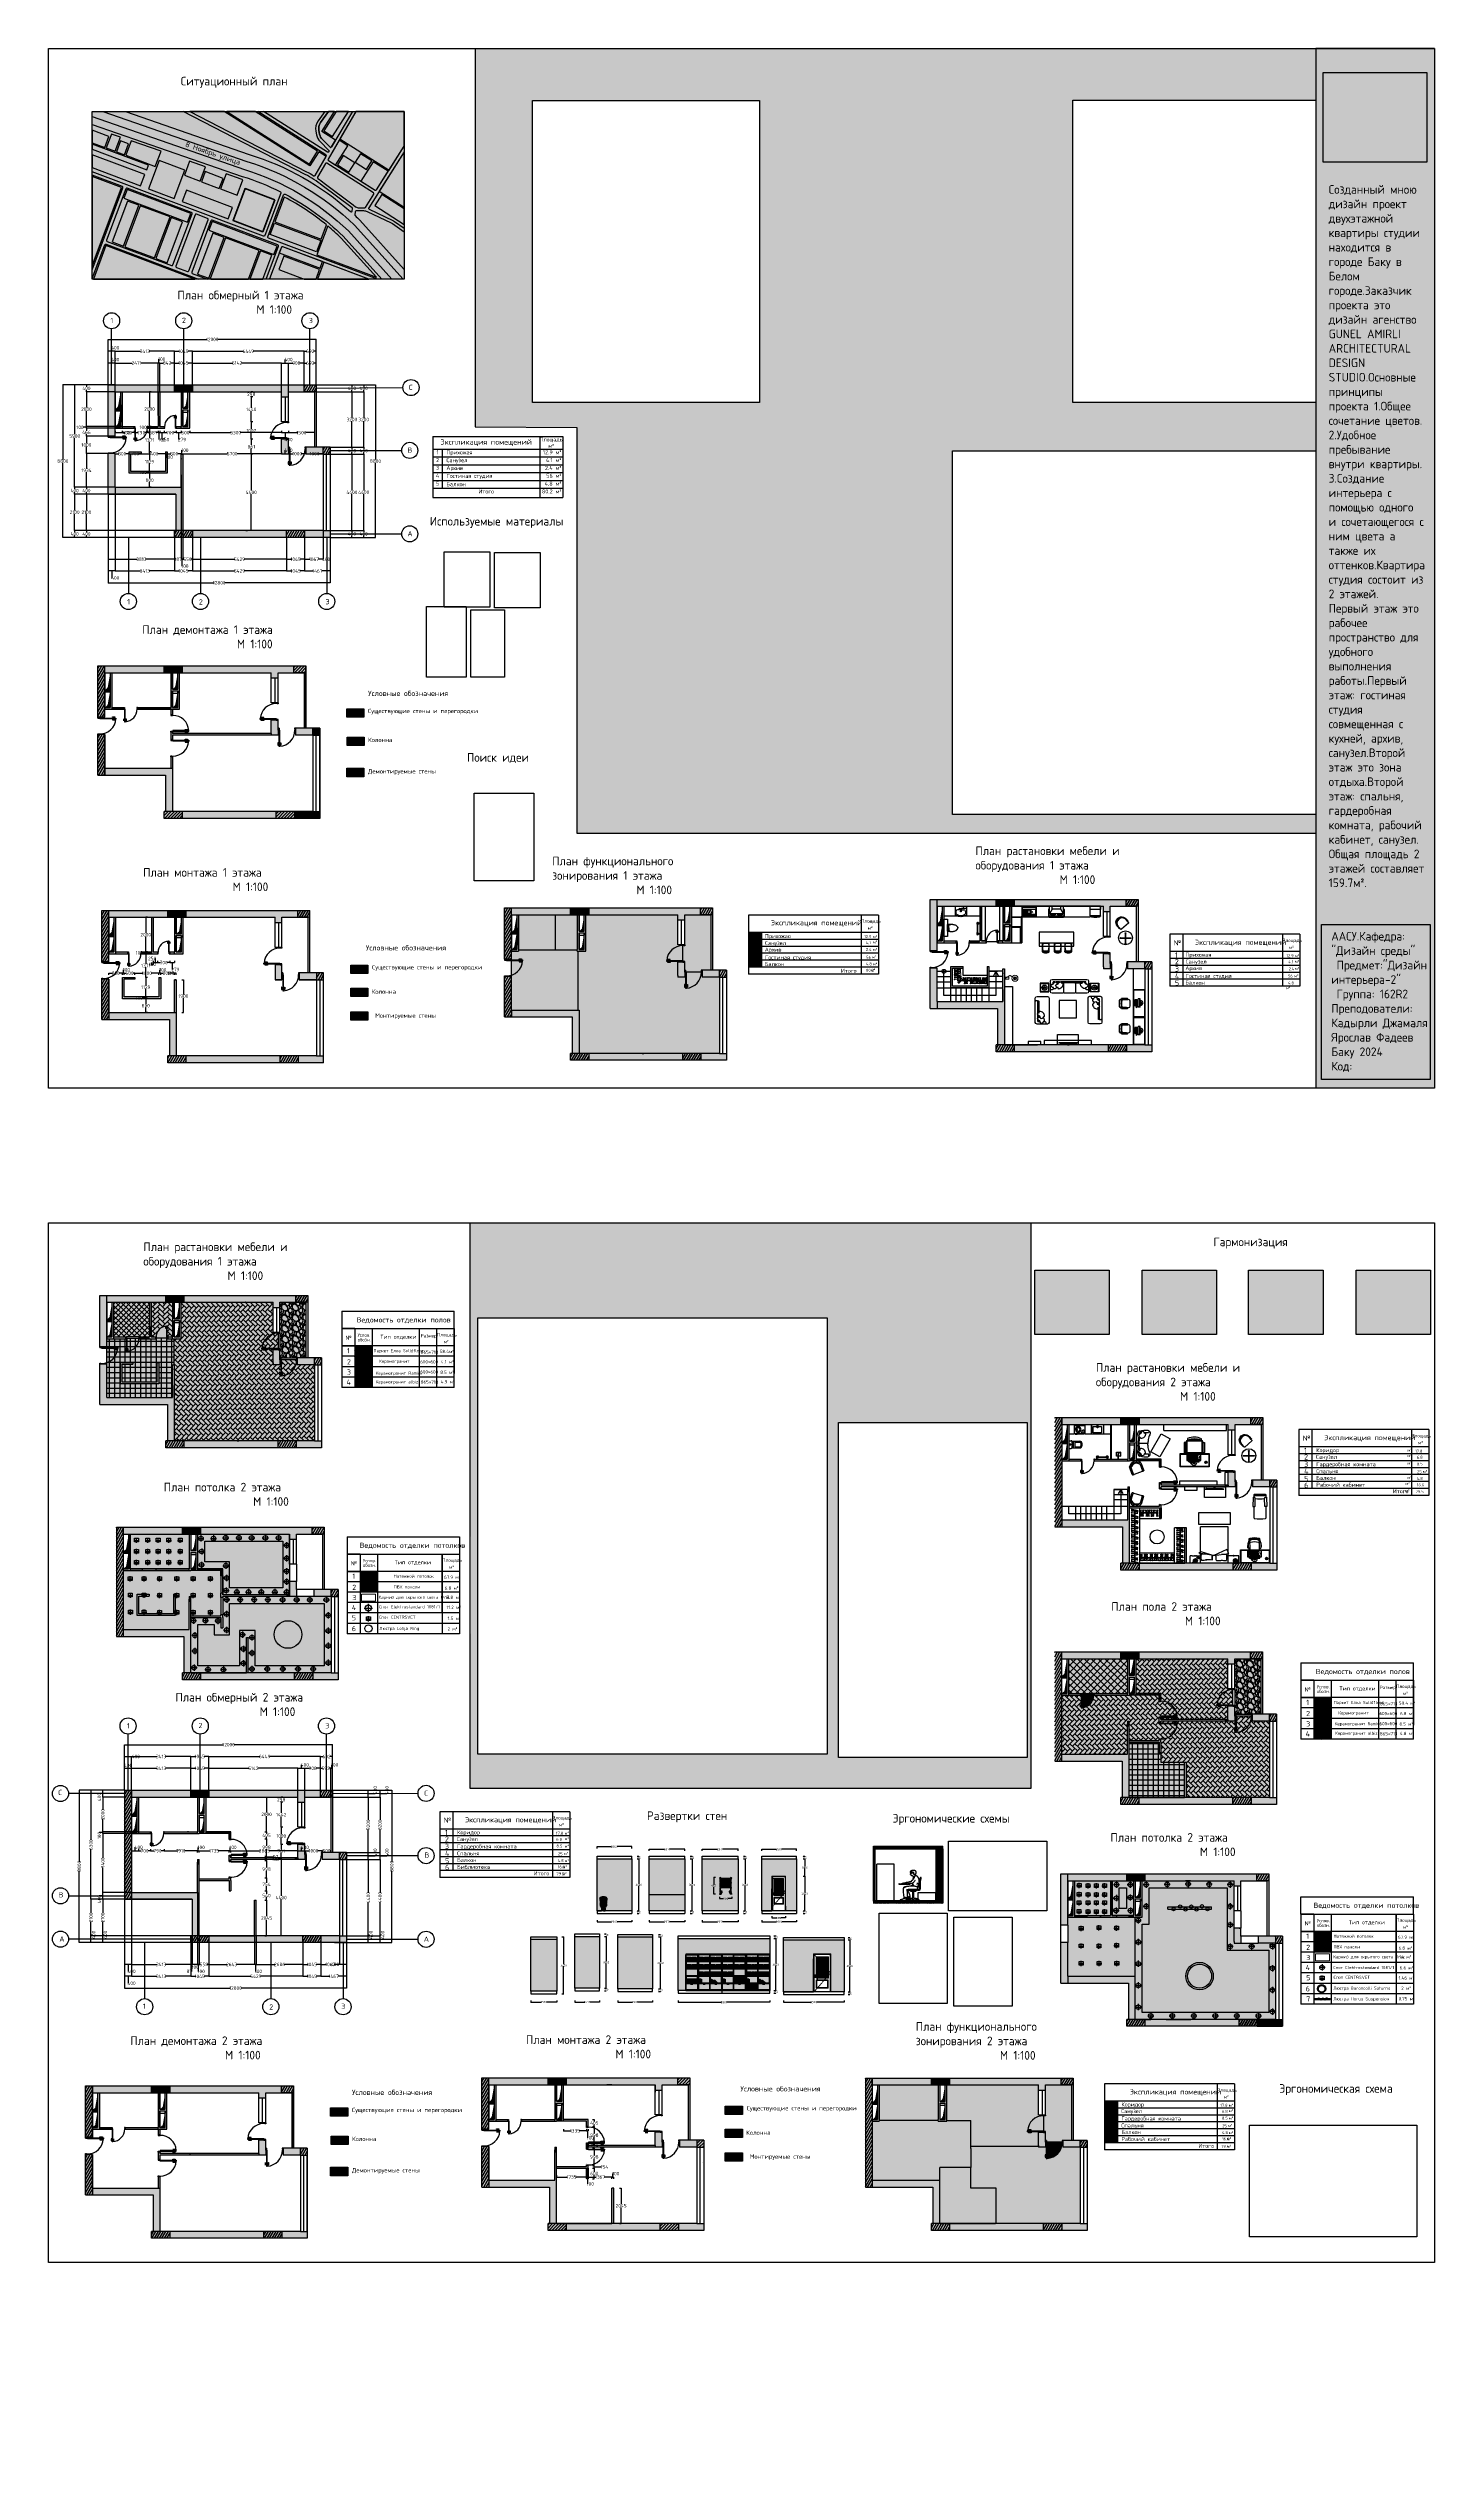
# Model space of a CAD drawing. Header units: inches. Extents: x -59797 to 874375, y -412711 to 5867.
# Drawn here: x 369539 to 449539, y -232388 to -92789 of the extents above; entities that cross this region are included whole.
import ezdxf

# ---------------------------------------------------------------- set-up
doc = ezdxf.new("R2010")
doc.units = ezdxf.units.IN
doc.header["$MEASUREMENT"] = 0
doc.header["$XCLIPFRAME"] = 2
doc.linetypes.add('CENTER2', pattern=[28.575, 19.05, -3.175, 3.175, -3.175])
doc.linetypes.add('HIDDEN', pattern=[0.375, 0.25, -0.125])
for name, color, linetype, lineweight in [('0_11mm_Line_Weight', 8, 'Continuous', 9), ('Doors', 3, 'Continuous', 20), ('Lighting', 253, 'Continuous', 13), ('Window_Pivot_Lines', 91, 'Continuous', 9)]:
    doc.layers.add(name, color=color, linetype=linetype, lineweight=lineweight)
for name, color, linetype in [('dwgmodels.com', 250, 'Continuous'), ('Edges', 7, 'Continuous'), ('freecads.com', 7, 'Continuous'), ('HATCH', 7, 'Continuous'), ('SANTEH', 7, 'Continuous'), ('WC-Detail_dwgmodels.com', 251, 'Continuous'), ('WC-Outline_dwgmodels.com', 250, 'Continuous')]:
    doc.layers.add(name, color=color, linetype=linetype)
doc.styles.add('Annotative', font='GOST Common.ttf')
doc.styles.get("Standard").update_dxf_attribs({"font": 'GOST Common.ttf'})
doc.styles.add('{18b73a54-fa43-428c-adcb-c1c7bbdf2c84}', font='Simplex.shx')
doc.dimstyles.new('Copy of Standard', dxfattribs={"dimtxt": 120, "dimasz": 50, "dimexe": 0.18, "dimexo": 0.0625, "dimgap": 0.09, "dimtad": 0, "dimtih": 1, "dimtoh": 1, "dimdec": 0, "dimzin": 0, "dimdsep": 46, "dimtxsty": 'Standard', "dimblk": 'ARCHTICK', "dimcen": 0.09, "dimclrd": 250, "dimadec": 0, "dimazin": 0, "dimtfac": 1, "dimtdec": 0, "dimtofl": 0, "dimtmove": 0, "dimatfit": 3, "dimldrblk": 'ARCHTICK', "dimfxl": 100, "dimfxlon": 1, "dimtolj": 1, "dimtzin": 0, "dimarcsym": 0})
picture_1 = doc.add_image_def('image1.jpg', size_in_pixel=(600, 1200))
picture_2 = doc.add_image_def('image2.jpg', size_in_pixel=(736, 736))
picture_3 = doc.add_image_def('image3.jpg', size_in_pixel=(236, 314))
picture_4 = doc.add_image_def('image4.jpeg', size_in_pixel=(736, 915))
picture_5 = doc.add_image_def('image5.jpeg', size_in_pixel=(700, 700))
picture_6 = doc.add_image_def('image6.jpeg', size_in_pixel=(675, 1200))
picture_7 = doc.add_image_def('image7.jpeg', size_in_pixel=(736, 920))
picture_8 = doc.add_image_def('image8.jpeg', size_in_pixel=(360, 720))
picture_9 = doc.add_image_def('image9.jpeg', size_in_pixel=(473, 841))
picture_10 = doc.add_image_def('image10.png', size_in_pixel=(197, 170))
picture_11 = doc.add_image_def('image11.jpg', size_in_pixel=(377, 500))
picture_12 = doc.add_image_def('image12.jpeg', size_in_pixel=(585, 416))
picture_13 = doc.add_image_def('image13.jpg', size_in_pixel=(500, 761))
picture_14 = doc.add_image_def('image14.jpeg', size_in_pixel=(735, 1082))
picture_15 = doc.add_image_def('image15.jpg', size_in_pixel=(2000, 1333))
pattern_1 = [(60, (372793.84, -111717.27), (-108.2532, 62.5), [])]
pattern_2 = [(60, (373014.2, -125825.16), (-108.2532, 62.5), [])]
pattern_3 = [(60, (314222.02, -111324.27), (-108.25318, 62.5), [])]
pattern_4 = [(60, (372073.83, -193652.68), (-108.2532, 62.5), [])]
pattern_5 = [(60, (394954.14, -193197.86), (-108.2532, 62.5), [])]
pattern_6 = [(60, (428358.13, -181421.34), (-108.2532, 62.5), [])]
pattern_7 = [(60, (348541.79, -155096.67), (-108.25318, 62.5), [])]
pattern_8 = [(136, (357112.52, -96107.58), (-282.79963, -4.9363), [600, -200]), (226, (356968.65, -95968.65), (-282.79963, -4.9363), [600, -200])]
pattern_9 = [(136, (252235, -119018.95), (-282.79963, -4.93629), [600, -200]), (226, (252091.13, -118880.02), (-282.79963, -4.93629), [600, -200])]

# ---------------------------------------------------------------- blocks, each defined once
blk = doc.blocks.new('table r 343')
at = {"color": 0}
for p, q in [((-330, 10), (330, 10)), ((-330, 10), (-330, -10)), ((-10, 10), (-10, 262)), ((10, 10), (10, 262)), ((330, 10), (330, -10)), ((-330, -10), (330, -10)), ((-10, -330), (-10, -10)), ((10, -330), (10, -10))]:
    blk.add_line(p, q, dxfattribs=at)
for centre, radius in [((0, 0), 400), ((-306, 0), 5), ((0, 279), 19.4), ((0, 227), 5), ((306, 0), 5), ((0, -347), 19.4), ((0, -238), 5)]:
    blk.add_circle(centre, radius, dxfattribs=at)
blk = doc.blocks.new('_ArchTick')
at = {"color": 0, "linetype": 'ByBlock', "const_width": 0.15}
blk.add_lwpolyline([(-0.5, -0.5), (0.5, 0.5)], dxfattribs=at)
blk = doc.blocks.new('*D27')
at = {"color": 0, "lineweight": -2, "transparency": 16777216}
for p, q in [((377232, -146528), (377332, -146528)), ((377232, -148428), (377332, -148428))]:
    blk.add_line(p, q, dxfattribs=at)
at = {"color": 250, "lineweight": -2, "transparency": 16777216}
for p, q in [((377332, -146528), (377332, -147378)), ((377332, -148428), (377332, -147578))]:
    blk.add_line(p, q, dxfattribs=at)
at = {"layer": 'Defpoints', "color": 0, "transparency": 16777216}
for p in [(376921, -146528), (377332, -146528), (376921, -148428)]:
    blk.add_point(p, dxfattribs=at)
at = {"color": 250, "lineweight": -2, "transparency": 16777216, "xscale": 50, "yscale": 50, "zscale": 50}
for p, rotation in [((377332, -146528), 90), ((377332, -148428), 270)]:
    blk.add_blockref('_ArchTick', p, dxfattribs=dict(at, rotation=rotation))
at = {"color": 0, "transparency": 16777216, "insert": (377332, -147478), "char_height": 200, "attachment_point": 5}
blk.add_mtext('\\A1;1900', dxfattribs=at)
blk = doc.blocks.new('*D51')
at = {"color": 0, "lineweight": -2, "transparency": 16777216}
for p, q in [((400944, -215115), (401044, -215115)), ((400944, -215715), (401044, -215715))]:
    blk.add_line(p, q, dxfattribs=at)
at = {"color": 250, "lineweight": -2, "transparency": 16777216}
for p, q in [((401044, -215115), (401044, -215315)), ((401044, -215715), (401044, -215515))]:
    blk.add_line(p, q, dxfattribs=at)
at = {"layer": 'Defpoints', "color": 0, "transparency": 16777216}
for p in [(400645, -215115), (400645, -215715), (401044, -215115)]:
    blk.add_point(p, dxfattribs=at)
at = {"color": 250, "lineweight": -2, "transparency": 16777216, "xscale": 50, "yscale": 50, "zscale": 50}
for p, rotation in [((401044, -215115), 90), ((401044, -215715), 270)]:
    blk.add_blockref('_ArchTick', p, dxfattribs=dict(at, rotation=rotation))
at = {"color": 0, "transparency": 16777216, "insert": (401044, -215415), "char_height": 200, "attachment_point": 5}
blk.add_mtext('\\A1;600', dxfattribs=at)
blk = doc.blocks.new('*D52')
at = {"color": 0, "lineweight": -2, "transparency": 16777216}
for p, q in [((400944, -214961), (401044, -214961)), ((400944, -215115), (401044, -215115))]:
    blk.add_line(p, q, dxfattribs=at)
at = {"color": 250, "lineweight": -2, "transparency": 16777216}
for p, q in [((401044, -215115), (401044, -214961)), ((401044, -215038), (401444, -215038)), ((401444, -215038), (401444, -215038))]:
    blk.add_line(p, q, dxfattribs=at)
at = {"layer": 'Defpoints', "color": 0, "transparency": 16777216}
for p in [(400695, -214961), (401044, -214961), (400645, -215115)]:
    blk.add_point(p, dxfattribs=at)
at = {"color": 250, "lineweight": -2, "transparency": 16777216, "xscale": 50, "yscale": 50, "zscale": 50}
for p, rotation in [((401044, -214961), 90), ((401044, -215115), 270)]:
    blk.add_blockref('_ArchTick', p, dxfattribs=dict(at, rotation=rotation))
at = {"color": 0, "transparency": 16777216, "insert": (401624, -215038), "char_height": 200, "attachment_point": 5}
blk.add_mtext('\\A1;154', dxfattribs=at)
blk = doc.blocks.new('*D53')
at = {"color": 0, "lineweight": -2, "transparency": 16777216}
for p, q in [((400944, -213963), (401044, -213963)), ((400944, -214961), (401044, -214961))]:
    blk.add_line(p, q, dxfattribs=at)
at = {"color": 250, "lineweight": -2, "transparency": 16777216}
for p, q in [((401044, -213963), (401044, -214362)), ((401044, -214961), (401044, -214562))]:
    blk.add_line(p, q, dxfattribs=at)
at = {"layer": 'Defpoints', "color": 0, "transparency": 16777216}
for p in [(400695, -213963), (400695, -214961), (401044, -213963)]:
    blk.add_point(p, dxfattribs=at)
at = {"color": 250, "lineweight": -2, "transparency": 16777216, "xscale": 50, "yscale": 50, "zscale": 50}
for p, rotation in [((401044, -213963), 90), ((401044, -214961), 270)]:
    blk.add_blockref('_ArchTick', p, dxfattribs=dict(at, rotation=rotation))
at = {"color": 0, "transparency": 16777216, "insert": (401044, -214462), "char_height": 200, "attachment_point": 5}
blk.add_mtext('\\A1;998', dxfattribs=at)
blk = doc.blocks.new('*D54')
at = {"color": 0, "lineweight": -2, "transparency": 16777216}
for p, q in [((400944, -213703), (401044, -213703)), ((400944, -213963), (401044, -213963))]:
    blk.add_line(p, q, dxfattribs=at)
at = {"color": 250, "lineweight": -2, "transparency": 16777216}
for p, q in [((401044, -213703), (401044, -213733)), ((401044, -213963), (401044, -213933))]:
    blk.add_line(p, q, dxfattribs=at)
at = {"layer": 'Defpoints', "color": 0, "transparency": 16777216}
for p in [(400695, -213703), (400695, -213963), (401044, -213703)]:
    blk.add_point(p, dxfattribs=at)
at = {"color": 250, "lineweight": -2, "transparency": 16777216, "xscale": 50, "yscale": 50, "zscale": 50}
for p, rotation in [((401044, -213703), 90), ((401044, -213963), 270)]:
    blk.add_blockref('_ArchTick', p, dxfattribs=dict(at, rotation=rotation))
at = {"color": 0, "transparency": 16777216, "insert": (401044, -213833), "char_height": 200, "attachment_point": 5}
blk.add_mtext('\\A1;259', dxfattribs=at)
blk = doc.blocks.new('*D55')
at = {"color": 0, "lineweight": -2, "transparency": 16777216}
for p, q in [((400944, -212705), (401044, -212705)), ((400944, -213703), (401044, -213703))]:
    blk.add_line(p, q, dxfattribs=at)
at = {"color": 250, "lineweight": -2, "transparency": 16777216}
for p, q in [((401044, -212705), (401044, -213104)), ((401044, -213703), (401044, -213304))]:
    blk.add_line(p, q, dxfattribs=at)
at = {"layer": 'Defpoints', "color": 0, "transparency": 16777216}
for p in [(400695, -212705), (401044, -212705), (400695, -213703)]:
    blk.add_point(p, dxfattribs=at)
at = {"color": 250, "lineweight": -2, "transparency": 16777216, "xscale": 50, "yscale": 50, "zscale": 50}
for p, rotation in [((401044, -212705), 90), ((401044, -213703), 270)]:
    blk.add_blockref('_ArchTick', p, dxfattribs=dict(at, rotation=rotation))
at = {"color": 0, "transparency": 16777216, "insert": (401044, -213204), "char_height": 200, "attachment_point": 5}
blk.add_mtext('\\A1;998', dxfattribs=at)
blk = doc.blocks.new('*D56')
at = {"color": 0, "lineweight": -2, "transparency": 16777216}
for p, q in [((400944, -212300), (401044, -212300)), ((400944, -212705), (401044, -212705))]:
    blk.add_line(p, q, dxfattribs=at)
at = {"color": 250, "lineweight": -2, "transparency": 16777216}
for p, q in [((401044, -212300), (401044, -212403)), ((401044, -212705), (401044, -212603))]:
    blk.add_line(p, q, dxfattribs=at)
at = {"layer": 'Defpoints', "color": 0, "transparency": 16777216}
for p in [(400695, -212300), (400695, -212705), (401044, -212300)]:
    blk.add_point(p, dxfattribs=at)
at = {"color": 250, "lineweight": -2, "transparency": 16777216, "xscale": 50, "yscale": 50, "zscale": 50}
for p, rotation in [((401044, -212300), 90), ((401044, -212705), 270)]:
    blk.add_blockref('_ArchTick', p, dxfattribs=dict(at, rotation=rotation))
at = {"color": 0, "transparency": 16777216, "insert": (401044, -212503), "char_height": 200, "attachment_point": 5}
blk.add_mtext('\\A1;405', dxfattribs=at)
blk = doc.blocks.new('*D57')
at = {"color": 0, "lineweight": -2, "transparency": 16777216}
for p, q in [((402490, -216255), (402590, -216255)), ((402490, -218300), (402590, -218300))]:
    blk.add_line(p, q, dxfattribs=at)
at = {"color": 250, "lineweight": -2, "transparency": 16777216}
for p, q in [((402590, -216255), (402590, -217178)), ((402590, -218300), (402590, -217378))]:
    blk.add_line(p, q, dxfattribs=at)
at = {"layer": 'Defpoints', "color": 0, "transparency": 16777216}
for p in [(402162, -216255), (402590, -216255), (402162, -218300)]:
    blk.add_point(p, dxfattribs=at)
at = {"color": 250, "lineweight": -2, "transparency": 16777216, "xscale": 50, "yscale": 50, "zscale": 50}
for p, rotation in [((402590, -216255), 90), ((402590, -218300), 270)]:
    blk.add_blockref('_ArchTick', p, dxfattribs=dict(at, rotation=rotation))
at = {"color": 0, "transparency": 16777216, "insert": (402590, -217278), "char_height": 200, "attachment_point": 5}
blk.add_mtext('\\A1;2045', dxfattribs=at)
blk = doc.blocks.new('*D58')
at = {"color": 0, "lineweight": -2, "transparency": 16777216}
for p, q in [((398861, -215519), (398861, -215619)), ((400595, -215519), (400595, -215619))]:
    blk.add_line(p, q, dxfattribs=at)
at = {"color": 250, "lineweight": -2, "transparency": 16777216}
for p, q in [((398861, -215619), (399488, -215619)), ((400595, -215619), (399968, -215619))]:
    blk.add_line(p, q, dxfattribs=at)
at = {"layer": 'Defpoints', "color": 0, "transparency": 16777216}
for p in [(398861, -215115), (400595, -215115), (400595, -215619)]:
    blk.add_point(p, dxfattribs=at)
at = {"color": 250, "lineweight": -2, "transparency": 16777216, "xscale": 50, "yscale": 50, "zscale": 50, "rotation": 180}
blk.add_blockref('_ArchTick', (398861, -215619), dxfattribs=at)
at = {"color": 250, "lineweight": -2, "transparency": 16777216, "xscale": 50, "yscale": 50, "zscale": 50}
blk.add_blockref('_ArchTick', (400595, -215619), dxfattribs=at)
at = {"color": 0, "transparency": 16777216, "insert": (399728, -215619), "char_height": 200, "attachment_point": 5}
blk.add_mtext('\\A1;1735', dxfattribs=at)
blk = doc.blocks.new('*D59')
at = {"color": 0, "lineweight": -2, "transparency": 16777216}
for p, q in [((400595, -215519), (400595, -215619)), ((400695, -215619), (400695, -215619))]:
    blk.add_line(p, q, dxfattribs=at)
at = {"color": 250, "lineweight": -2, "transparency": 16777216}
for p, q in [((400595, -215619), (400695, -215619)), ((400645, -215619), (400645, -216019)), ((400645, -216019), (400645, -216019))]:
    blk.add_line(p, q, dxfattribs=at)
at = {"layer": 'Defpoints', "color": 0, "transparency": 16777216}
for p in [(400595, -215115), (400695, -215619), (400695, -215619)]:
    blk.add_point(p, dxfattribs=at)
at = {"color": 250, "lineweight": -2, "transparency": 16777216, "xscale": 50, "yscale": 50, "zscale": 50, "rotation": 180}
blk.add_blockref('_ArchTick', (400595, -215619), dxfattribs=at)
at = {"color": 250, "lineweight": -2, "transparency": 16777216, "xscale": 50, "yscale": 50, "zscale": 50}
blk.add_blockref('_ArchTick', (400695, -215619), dxfattribs=at)
at = {"color": 0, "transparency": 16777216, "insert": (400815, -216019), "char_height": 200, "attachment_point": 5}
blk.add_mtext('\\A1;100', dxfattribs=at)
blk = doc.blocks.new('*D60')
at = {"color": 0, "lineweight": -2, "transparency": 16777216}
for p, q in [((400695, -215619), (400695, -215619)), ((402062, -215719), (402062, -215619))]:
    blk.add_line(p, q, dxfattribs=at)
at = {"color": 250, "lineweight": -2, "transparency": 16777216}
for p, q in [((400695, -215619), (401138, -215619)), ((402062, -215619), (401619, -215619))]:
    blk.add_line(p, q, dxfattribs=at)
at = {"layer": 'Defpoints', "color": 0, "transparency": 16777216}
for p in [(400695, -215619), (402062, -215619), (402062, -216255)]:
    blk.add_point(p, dxfattribs=at)
at = {"color": 250, "lineweight": -2, "transparency": 16777216, "xscale": 50, "yscale": 50, "zscale": 50, "rotation": 180}
blk.add_blockref('_ArchTick', (400695, -215619), dxfattribs=at)
at = {"color": 250, "lineweight": -2, "transparency": 16777216, "xscale": 50, "yscale": 50, "zscale": 50}
blk.add_blockref('_ArchTick', (402062, -215619), dxfattribs=at)
at = {"color": 0, "transparency": 16777216, "insert": (401378, -215619), "char_height": 200, "attachment_point": 5}
blk.add_mtext('\\A1;1367', dxfattribs=at)
blk = doc.blocks.new('*D61')
at = {"color": 0, "lineweight": -2, "transparency": 16777216}
for p, q in [((402062, -215719), (402062, -215619)), ((402162, -215719), (402162, -215619))]:
    blk.add_line(p, q, dxfattribs=at)
at = {"color": 250, "lineweight": -2, "transparency": 16777216}
for p, q in [((402062, -215619), (402162, -215619)), ((402112, -215619), (402112, -215419)), ((402112, -215419), (402112, -215419))]:
    blk.add_line(p, q, dxfattribs=at)
at = {"layer": 'Defpoints', "color": 0, "transparency": 16777216}
for p in [(402062, -216255), (402162, -215619), (402162, -216255)]:
    blk.add_point(p, dxfattribs=at)
at = {"color": 250, "lineweight": -2, "transparency": 16777216, "xscale": 50, "yscale": 50, "zscale": 50, "rotation": 180}
blk.add_blockref('_ArchTick', (402062, -215619), dxfattribs=at)
at = {"color": 250, "lineweight": -2, "transparency": 16777216, "xscale": 50, "yscale": 50, "zscale": 50}
blk.add_blockref('_ArchTick', (402162, -215619), dxfattribs=at)
at = {"color": 0, "transparency": 16777216, "insert": (402282, -215419), "char_height": 200, "attachment_point": 5}
blk.add_mtext('\\A1;100', dxfattribs=at)
blk = doc.blocks.new('Door')
at = {"layer": 'freecads.com'}
for p, q in [((80583, -19290), (80583, -19202)), ((80583, -19202), (80622, -19202)), ((80612, -19290), (80583, -19290)), ((80610, -19290), (80610, -19264)), ((80610, -19264), (80612, -19264)), ((80612, -19290), (80610, -19290)), ((80622, -19249), (80612, -19249)), ((80612, -19249), (80612, -19290)), ((80612, -19264), (80612, -19290)), ((80617, -19295), (80617, -20026)), ((80656, -19295), (80617, -19295)), ((80643, -19295), (80617, -19295)), ((80617, -19295), (80617, -19297)), ((80617, -19297), (80643, -19297)), ((80622, -19202), (80622, -19249)), ((80643, -19297), (80643, -19295)), ((80656, -20026), (80656, -19295)), ((81373, -19202), (81333, -19202)), ((81333, -19202), (81333, -19249)), ((81333, -19249), (81344, -19249)), ((81344, -19249), (81344, -19290)), ((81344, -19290), (81373, -19290)), ((81373, -19290), (81373, -19202)), ((80581, -19863), (80567, -19863)), ((80567, -19863), (80567, -19975)), ((80567, -19975), (80581, -19975)), ((80581, -19975), (80581, -19863)), ((80612, -19951), (80581, -19951)), ((80612, -19964), (80581, -19964)), ((80617, -19936), (80612, -19936)), ((80612, -19936), (80612, -19980)), ((80612, -19980), (80617, -19980)), ((80617, -19980), (80617, -19936)), ((80617, -20026), (80656, -20026)), ((80656, -19980), (80656, -19936)), ((80656, -19936), (80660, -19936)), ((80660, -19980), (80656, -19980)), ((80660, -19936), (80660, -19980)), ((80660, -19951), (80692, -19951)), ((80660, -19964), (80692, -19964)), ((80692, -19975), (80692, -19863)), ((80692, -19863), (80705, -19863)), ((80705, -19975), (80692, -19975)), ((80705, -19863), (80705, -19975))]:
    blk.add_line(p, q, dxfattribs=at)
blk.add_circle((80613, -19294), 5.27, dxfattribs=at)
blk.add_arc((80613, -19294), 731, 273.39659, 0.29944, dxfattribs=at)
blk = doc.blocks.new('toilet')
at = {"layer": 'freecads.com'}
for p, q in [((121069, -18231), (121069, -17845)), ((121147, -18012), (121149, -17981)), ((121147, -18038), (121147, -18012)), ((121147, -18038), (121147, -18064)), ((121147, -18064), (121149, -18095)), ((121149, -17981), (121152, -17949)), ((121149, -18095), (121152, -18127)), ((121152, -17946), (121153, -17945)), ((121152, -17947), (121152, -17946)), ((121152, -17949), (121152, -17947)), ((121152, -18127), (121152, -18128)), ((121152, -18129), (121152, -18130)), ((121152, -18130), (121153, -18131)), ((121153, -17939), (121154, -17932)), ((121153, -17944), (121153, -17939)), ((121153, -17945), (121153, -17944)), ((121153, -18131), (121153, -18132)), ((121153, -18132), (121153, -18137)), ((121153, -18137), (121154, -18144)), ((121154, -17932), (121155, -17925)), ((121154, -18144), (121155, -18151)), ((121155, -17921), (121156, -17915)), ((121155, -17925), (121155, -17921)), ((121156, -17915), (121157, -17912)), ((121157, -17907), (121158, -17905)), ((121157, -17912), (121157, -17907)), ((121158, -17900), (121159, -17899)), ((121158, -17901), (121158, -17900)), ((121158, -17902), (121158, -17901)), ((121158, -17903), (121158, -17902)), ((121158, -17905), (121158, -17903)), ((121159, -17894), (121160, -17893)), ((121159, -17895), (121159, -17894)), ((121159, -17895), (121159, -17895)), ((121159, -17896), (121159, -17895)), ((121159, -17897), (121159, -17896)), ((121159, -17898), (121159, -17897)), ((121159, -17899), (121159, -17898)), ((121160, -17890), (121161, -17889)), ((121160, -17891), (121160, -17890)), ((121160, -17891), (121160, -17891)), ((121160, -17892), (121160, -17891)), ((121160, -17893), (121160, -17892)), ((121160, -17893), (121160, -17893)), ((121161, -17886), (121162, -17885)), ((121161, -17887), (121161, -17886)), ((121161, -17888), (121161, -17887)), ((121161, -17888), (121161, -17888)), ((121161, -17889), (121161, -17888)), ((121162, -17883), (121163, -17882)), ((121162, -17883), (121162, -17883)), ((121162, -17884), (121162, -17883)), ((121162, -17885), (121162, -17884)), ((121163, -17880), (121164, -17879)), ((121163, -17881), (121163, -17880)), ((121163, -17882), (121163, -17881)), ((121164, -17878), (121165, -17877)), ((121164, -17879), (121164, -17878)), ((121165, -17875), (121166, -17874)), ((121165, -17876), (121165, -17875)), ((121165, -17877), (121165, -17876)), ((121166, -17873), (121167, -17872)), ((121166, -17874), (121166, -17873)), ((121167, -17871), (121168, -17870)), ((121167, -17872), (121167, -17871)), ((121168, -17870), (121169, -17869)), ((121169, -17868), (121170, -17867)), ((121169, -17869), (121169, -17868)), ((121170, -17867), (121171, -17866)), ((121171, -17865), (121172, -17864)), ((121171, -17866), (121171, -17865)), ((121172, -17864), (121173, -17863)), ((121173, -17863), (121174, -17862)), ((121174, -17862), (121175, -17861)), ((121175, -17861), (121176, -17860)), ((121176, -17859), (121177, -17858)), ((121176, -17860), (121176, -17859)), ((121177, -17858), (121178, -17857)), ((121178, -17857), (121179, -17856)), ((121179, -17856), (121181, -17855)), ((121181, -17855), (121182, -17854)), ((121182, -17854), (121183, -17853)), ((121183, -17853), (121184, -17852)), ((121184, -17852), (121185, -17851)), ((121185, -17851), (121187, -17850)), ((121187, -17850), (121188, -17850)), ((121188, -17850), (121190, -17849)), ((121190, -17849), (121191, -17848)), ((121191, -17848), (121193, -17847)), ((121193, -17847), (121194, -17846)), ((121194, -17846), (121207, -17841)), ((121203, -17842), (121206, -17840)), ((121206, -17840), (121217, -17835)), ((121207, -17841), (121224, -17837)), ((121217, -17835), (121229, -17831)), ((121224, -17837), (121242, -17834)), ((121229, -17831), (121242, -17829)), ((121242, -17829), (121256, -17828)), ((121242, -17834), (121261, -17833)), ((121256, -17828), (121310, -17825)), ((121261, -17833), (121281, -17832)), ((121281, -17832), (121303, -17831)), ((121303, -17831), (121326, -17831)), ((121310, -17825), (121359, -17828)), ((121326, -17831), (121351, -17832)), ((121351, -17832), (121379, -17834)), ((121359, -17828), (121405, -17834)), ((121379, -17834), (121409, -17839)), ((121405, -17834), (121445, -17842)), ((121409, -17839), (121441, -17846)), ((121441, -17846), (121478, -17856)), ((121445, -17842), (121483, -17853)), ((121478, -17856), (121515, -17870)), ((121483, -17853), (121516, -17865)), ((121515, -17870), (121548, -17886)), ((121516, -17865), (121547, -17879)), ((121547, -17879), (121575, -17895)), ((121548, -17886), (121576, -17903)), ((121575, -17895), (121599, -17912)), ((121576, -17903), (121600, -17920)), ((121599, -17912), (121620, -17931)), ((121599, -18164), (121620, -18145)), ((121600, -17920), (121621, -17938)), ((121600, -18156), (121621, -18138)), ((121620, -17931), (121638, -17951)), ((121620, -18145), (121638, -18125)), ((121621, -17938), (121637, -17957)), ((121621, -18138), (121637, -18119)), ((121637, -17957), (121649, -17976)), ((121637, -18119), (121649, -18100)), ((121638, -17951), (121652, -17972)), ((121638, -18125), (121652, -18104)), ((121649, -17976), (121658, -17996)), ((121649, -18100), (121658, -18080)), ((121652, -17972), (121662, -17994)), ((121652, -18104), (121662, -18082)), ((121658, -17996), (121663, -18017)), ((121658, -18080), (121663, -18059)), ((121662, -17994), (121667, -18017)), ((121662, -18082), (121667, -18059)), ((121663, -18017), (121664, -18038)), ((121663, -18059), (121664, -18038)), ((121667, -18017), (121669, -18038)), ((121667, -18059), (121669, -18038)), ((121155, -18151), (121155, -18155)), ((121155, -18155), (121156, -18161)), ((121156, -18161), (121157, -18164)), ((121157, -18164), (121157, -18169)), ((121157, -18169), (121158, -18171)), ((121158, -18171), (121158, -18173)), ((121158, -18173), (121158, -18174)), ((121158, -18174), (121158, -18175)), ((121158, -18175), (121158, -18176)), ((121158, -18176), (121159, -18177)), ((121159, -18177), (121159, -18178)), ((121159, -18178), (121159, -18179)), ((121159, -18179), (121159, -18180)), ((121159, -18180), (121159, -18181)), ((121159, -18181), (121159, -18182)), ((121159, -18181), (121159, -18181)), ((121159, -18182), (121160, -18183)), ((121160, -18183), (121160, -18184)), ((121160, -18183), (121160, -18183)), ((121160, -18184), (121160, -18185)), ((121160, -18185), (121160, -18186)), ((121160, -18185), (121160, -18185)), ((121160, -18186), (121161, -18187)), ((121161, -18187), (121161, -18188)), ((121161, -18188), (121161, -18189)), ((121161, -18188), (121161, -18188)), ((121161, -18189), (121161, -18190)), ((121161, -18190), (121162, -18191)), ((121162, -18191), (121162, -18192)), ((121162, -18192), (121162, -18193)), ((121162, -18193), (121163, -18194)), ((121162, -18193), (121162, -18193)), ((121163, -18194), (121163, -18195)), ((121163, -18195), (121163, -18196)), ((121163, -18196), (121164, -18197)), ((121164, -18197), (121164, -18198)), ((121164, -18198), (121165, -18199)), ((121165, -18199), (121165, -18200)), ((121165, -18200), (121165, -18201)), ((121165, -18201), (121166, -18202)), ((121166, -18202), (121166, -18203)), ((121166, -18203), (121167, -18204)), ((121167, -18204), (121167, -18205)), ((121167, -18205), (121168, -18206)), ((121168, -18206), (121169, -18207)), ((121169, -18207), (121169, -18208)), ((121169, -18208), (121170, -18209)), ((121170, -18209), (121171, -18210)), ((121171, -18210), (121171, -18211)), ((121171, -18211), (121172, -18212)), ((121172, -18212), (121173, -18213)), ((121173, -18213), (121174, -18214)), ((121174, -18214), (121175, -18215)), ((121175, -18215), (121176, -18216)), ((121176, -18216), (121176, -18217)), ((121176, -18217), (121177, -18218)), ((121177, -18218), (121178, -18219)), ((121178, -18219), (121179, -18220)), ((121179, -18220), (121181, -18221)), ((121181, -18221), (121182, -18222)), ((121182, -18222), (121183, -18223)), ((121183, -18223), (121184, -18224)), ((121184, -18224), (121185, -18225)), ((121185, -18225), (121187, -18226)), ((121187, -18226), (121188, -18226)), ((121188, -18226), (121190, -18227)), ((121190, -18227), (121191, -18228)), ((121191, -18228), (121193, -18229)), ((121193, -18229), (121194, -18230)), ((121194, -18230), (121207, -18235)), ((121203, -18234), (121206, -18236)), ((121206, -18236), (121217, -18241)), ((121207, -18235), (121224, -18239)), ((121217, -18241), (121229, -18245)), ((121224, -18239), (121242, -18241)), ((121229, -18245), (121242, -18247)), ((121242, -18241), (121261, -18243)), ((121242, -18247), (121256, -18248)), ((121256, -18248), (121310, -18251)), ((121261, -18243), (121281, -18244)), ((121281, -18244), (121303, -18245)), ((121303, -18245), (121326, -18245)), ((121310, -18251), (121359, -18248)), ((121326, -18245), (121351, -18244)), ((121351, -18244), (121379, -18242)), ((121359, -18248), (121405, -18242)), ((121379, -18242), (121409, -18237)), ((121405, -18242), (121445, -18234)), ((121409, -18237), (121441, -18230)), ((121441, -18230), (121478, -18220)), ((121445, -18234), (121483, -18223)), ((121478, -18220), (121515, -18206)), ((121483, -18223), (121516, -18210)), ((121515, -18206), (121548, -18190)), ((121516, -18210), (121547, -18197)), ((121547, -18197), (121575, -18181)), ((121548, -18190), (121576, -18173)), ((121575, -18181), (121599, -18164)), ((121576, -18173), (121600, -18156))]:
    blk.add_line(p, q, dxfattribs=at)
for points in [[(121206, -17840), (121160, -17841), (121114, -17843), (121069, -17845)], [(121149, -18093), (121136, -18096), (121128, -18109), (121132, -18122)], [(121154, -17936), (121141, -17937), (121131, -17947), (121131, -17960)], [(121131, -17960), (121131, -17971), (121138, -17980), (121149, -17983)], [(121132, -18122), (121134, -18132), (121143, -18139), (121154, -18140)], [(121140, -17954), (121138, -17955), (121137, -17958), (121137, -17960)], [(121139, -18111), (121138, -18112), (121137, -18114), (121137, -18116)], [(121150, -18110), (121147, -18107), (121142, -18107), (121139, -18111)], [(121152, -17955), (121149, -17951), (121144, -17951), (121140, -17954)], [(121069, -18231), (121114, -18233), (121160, -18235), (121206, -18236)]]:
    blk.add_open_spline(points, degree=3, dxfattribs=at)
for points in [[(121137, -17960), (121137, -17964), (121141, -17968), (121145, -17968), (121147, -17968), (121149, -17967), (121150, -17966)], [(121137, -18116), (121137, -18120), (121141, -18124), (121145, -18124), (121148, -18124), (121150, -18123), (121152, -18121)]]:
    blk.add_open_spline(points, degree=3, knots=[0, 0, 0, 0, 1, 1, 1, 2, 2, 2, 2], dxfattribs=at)
blk = doc.blocks.new('toilet 1')
at = {"color": 7}
blk.add_blockref('toilet', (0, 0), dxfattribs=at)
blk = doc.blocks.new('bar chair')
at = {"color": 0}
blk.add_line((128054, -19729), (128054, -19668), dxfattribs=at)
blk.add_lwpolyline([(128037, -19282), (128037, -19729), (128054, -19729), (128054, -19729, 0.2681725), (128102, -19776, 0.0926645), (128377, -19776, 0.2746977), (128424, -19729), (128424, -19729), (128441, -19729), (128441, -19282, 0.4142136), (128415, -19256), (128063, -19256, 0.4142136), (128037, -19282, 7.5957541)], format="xyb", dxfattribs=at)
blk.add_lwpolyline([(128441, -19729), (128424, -19729), (128424, -19668)], dxfattribs=at)
for centre, radius, start, end in [((128961, -19439), 911, 170.0389, 193.51788), ((127518, -19439), 911, 346.48212, 9.9611), ((128056, -19649), 19.7, 193.16638, 264.16507), ((128163, -19656), 88.3, 177.33072, 245.84755), ((128239, -18820), 848, 258.80003, 281.19997), ((128238, -19041), 704, 260.91226, 279.31897), ((128316, -19656), 88.3, 294.15245, 2.66928), ((128422, -19649), 19.7, 275.83493, 346.83362)]:
    blk.add_arc(centre, radius, start, end, dxfattribs=at)
blk = doc.blocks.new('bar stool')
at = {"color": 7}
blk.add_blockref('bar chair', (0, 0), dxfattribs=at)
blk = doc.blocks.new('Towel Dryer 1_top_dwgmodels.com')
at = {"color": 0}
for p, q in [((-285, 0), (-365, 0)), ((-365, -10), (-365, 0)), ((-285, -10), (-285, 0)), ((245, 0), (325, 0)), ((245, -10), (245, 0)), ((325, -10), (325, 0)), ((-285, -10), (-365, -10)), ((-341, -43), (-341, -36)), ((-310, -43), (-341, -43)), ((-338, -43), (-338, -93)), ((-313, -43), (-313, -93)), ((-310, -43), (-310, -36)), ((248, -118), (-288, -118)), ((248, -142), (-288, -142)), ((245, -10), (325, -10)), ((269, -43), (269, -36)), ((269, -43), (300, -43)), ((272, -43), (272, -93)), ((297, -43), (297, -93)), ((300, -43), (300, -36))]:
    blk.add_line(p, q, dxfattribs=at)
for points in [[(-341, -111), (-341, -93), (-310, -93), (-310, -111)], [(-306, -146), (-288, -146), (-288, -114), (-306, -114)], [(265, -146), (248, -146), (248, -114), (265, -114)], [(300, -111), (300, -93), (269, -93), (269, -111)]]:
    blk.add_lwpolyline(points, dxfattribs=at)
for centre in [(-325, -130), (285, -130)]:
    blk.add_circle(centre, 24.9, dxfattribs=at)
for centre, radius, start, end in [((-325, -130), 47.2, 105.34165, 344.65835), ((-367, -36), 26.3, 0.09186, 86.13996), ((-325, -130), 47.2, 15.34165, 74.65835), ((-283, -36), 26.2, 93.65196, 180), ((-255, -130), 19, 41.22312, 138.77688), ((-255, -130), 19, 221.22312, 318.77688), ((-225, -105), 40.2, 161.39567, 191.32249), ((-225, -155), 40.2, 168.67751, 198.60433), ((-255, -98), 9.06, 89.84335, 145.92807), ((-255, -162), 9.06, 214.07193, 270.15665), ((-255, -98), 9.06, 34.07193, 90.15665), ((-255, -162), 9.06, 269.84335, 325.92807), ((-286, -105), 40.2, 348.67751, 18.60433), ((-286, -155), 40.2, 341.39567, 11.32249), ((215, -130), 19, 41.22312, 138.77688), ((215, -130), 19, 221.22312, 318.77688), ((245, -105), 40.2, 161.39567, 191.32249), ((245, -155), 40.2, 168.67751, 198.60433), ((215, -98), 9.06, 89.84335, 145.92807), ((215, -162), 9.06, 214.07193, 270.15665), ((215, -98), 9.06, 34.07193, 90.15665), ((215, -162), 9.06, 269.84335, 325.92807), ((184, -105), 40.2, 348.67751, 18.60433), ((184, -155), 40.2, 341.39567, 11.32249), ((285, -130), 47.2, 195.34165, 74.65835), ((285, -130), 47.2, 105.34165, 164.65835), ((243, -36), 26.2, 0, 86.34804), ((327, -36), 26.3, 93.86004, 179.90814)]:
    blk.add_arc(centre, radius, start, end, dxfattribs=at)
blk = doc.blocks.new('coffee table')
at = {"color": 7}
for p, q in [((133546, -23302), (134746, -23302)), ((133546, -23902), (133546, -23302)), ((134746, -23302), (134746, -23902)), ((134746, -23902), (133546, -23902))]:
    blk.add_line(p, q, dxfattribs=at)
blk = doc.blocks.new('Samsung Flex Duo Oven pl')
at = {"layer": 'Edges'}
for p, q in [((0.3, 0.31), (-0.3, 0.31)), ((-0.3, 0.13), (-0.3, 0.31)), ((0.3, 0.13), (-0.3, 0.13)), ((-0.3, 0.13), (-0.3, 0.13)), ((0.3, 0.13), (-0.3, 0.13)), ((-0.3, -0.24), (-0.3, 0.13)), ((0.3, 0.31), (0.3, 0.13)), ((0.3, 0.13), (0.3, 0.13)), ((0.3, -0.24), (0.3, 0.13)), ((-0.3, -0.24), (-0.3, -0.26)), ((0.3, -0.24), (-0.3, -0.24)), ((-0.3, -0.26), (-0.27, -0.26)), ((-0.3, -0.26), (-0.3, -0.26)), ((-0.27, -0.26), (-0.3, -0.26)), ((-0.27, -0.26), (-0.27, -0.26)), ((-0.27, -0.26), (-0.25, -0.26)), ((-0.27, -0.28), (-0.27, -0.26)), ((-0.27, -0.26), (-0.25, -0.26)), ((-0.27, -0.28), (-0.23, -0.29)), ((-0.22, -0.26), (-0.25, -0.26)), ((-0.25, -0.26), (-0.25, -0.26)), ((-0.25, -0.26), (-0.25, -0.27)), ((-0.22, -0.26), (-0.25, -0.26)), ((-0.25, -0.27), (-0.23, -0.28)), ((-0.23, -0.28), (-0.18, -0.29)), ((-0.23, -0.29), (-0.18, -0.3)), ((-0.22, -0.26), (-0.22, -0.26)), ((-0.09, -0.26), (-0.22, -0.26)), ((-0.1, -0.26), (-0.22, -0.26)), ((-0.18, -0.26), (-0.18, -0.27)), ((-0.18, -0.26), (-0.14, -0.26)), ((-0.18, -0.27), (-0.14, -0.27)), ((-0.18, -0.29), (-0.14, -0.29)), ((-0.18, -0.3), (-0.14, -0.3)), ((-0.14, -0.26), (-0.14, -0.27)), ((-0.14, -0.29), (-0.09, -0.3)), ((-0.14, -0.3), (-0.09, -0.31)), ((-0.1, -0.26), (-0.09, -0.26)), ((-0.03, -0.26), (-0.1, -0.26)), ((-0.03, -0.26), (-0.09, -0.26)), ((-0.09, -0.26), (-0.03, -0.26)), ((-0.09, -0.3), (-0.05, -0.3)), ((-0.09, -0.31), (-0.05, -0.31)), ((-0.05, -0.3), (0, -0.3)), ((-0.05, -0.31), (0, -0.31)), ((-0.03, -0.26), (-0.03, -0.26)), ((-0.03, -0.26), (-0.03, -0.26)), ((-0.03, -0.26), (-0.03, -0.26)), ((-0.03, -0.26), (-0.03, -0.26)), ((-0.03, -0.26), (-0.03, -0.26)), ((-0.03, -0.26), (-0.03, -0.26)), ((-0.03, -0.26), (-0.03, -0.26)), ((-0.03, -0.26), (-0.03, -0.26)), ((-0.03, -0.26), (-0.03, -0.26)), ((-0.03, -0.26), (-0.03, -0.26)), ((-0.03, -0.26), (-0.03, -0.26)), ((-0.03, -0.26), (-0.03, -0.26)), ((-0.03, -0.26), (-0.03, -0.26)), ((-0.03, -0.26), (-0.03, -0.26)), ((-0.03, -0.26), (-0.03, -0.26)), ((-0.03, -0.26), (-0.03, -0.26)), ((-0.03, -0.26), (-0.03, -0.26)), ((-0.03, -0.26), (-0.03, -0.26)), ((-0.03, -0.26), (-0.03, -0.26)), ((-0.03, -0.26), (-0.03, -0.26)), ((-0.03, -0.26), (-0.03, -0.26)), ((-0.03, -0.26), (-0.03, -0.26)), ((-0.03, -0.26), (-0.03, -0.26)), ((-0.03, -0.26), (-0.03, -0.26)), ((-0.03, -0.26), (-0.03, -0.26)), ((-0.03, -0.26), (-0.03, -0.26)), ((-0.03, -0.26), (-0.03, -0.26)), ((-0.03, -0.26), (-0.03, -0.26)), ((-0.03, -0.26), (-0.03, -0.26)), ((-0.03, -0.26), (-0.03, -0.26)), ((-0.03, -0.26), (-0.03, -0.26)), ((-0.03, -0.26), (-0.03, -0.26)), ((-0.03, -0.26), (-0.03, -0.26)), ((-0.03, -0.26), (-0.03, -0.26)), ((-0.03, -0.26), (-0.03, -0.26)), ((-0.03, -0.26), (-0.03, -0.26)), ((-0.03, -0.26), (-0.03, -0.26)), ((-0.03, -0.26), (-0.03, -0.26)), ((-0.03, -0.26), (-0.03, -0.26)), ((-0.03, -0.26), (-0.03, -0.26)), ((-0.03, -0.26), (-0.03, -0.26)), ((-0.03, -0.26), (-0.03, -0.26)), ((-0.03, -0.26), (-0.03, -0.26)), ((-0.03, -0.26), (-0.03, -0.26)), ((-0.03, -0.26), (-0.03, -0.26)), ((-0.03, -0.26), (-0.03, -0.26)), ((-0.03, -0.26), (-0.03, -0.26)), ((-0.03, -0.26), (-0.03, -0.26)), ((-0.03, -0.26), (-0.03, -0.26)), ((-0.03, -0.26), (-0.03, -0.26)), ((-0.03, -0.26), (-0.03, -0.26)), ((-0.03, -0.26), (-0.03, -0.26)), ((-0.03, -0.26), (-0.03, -0.26)), ((-0.03, -0.26), (-0.03, -0.26)), ((-0.03, -0.26), (-0.03, -0.26)), ((-0.03, -0.26), (-0.03, -0.26)), ((-0.03, -0.26), (-0.03, -0.26)), ((-0.03, -0.26), (-0.03, -0.26)), ((-0.03, -0.26), (-0.03, -0.26)), ((-0.03, -0.26), (-0.03, -0.26)), ((-0.03, -0.26), (-0.03, -0.26)), ((-0.03, -0.26), (-0.03, -0.26)), ((-0.03, -0.26), (-0.03, -0.26)), ((-0.03, -0.26), (-0.03, -0.26)), ((-0.03, -0.26), (-0.03, -0.26)), ((-0.03, -0.26), (-0.03, -0.26)), ((-0.03, -0.26), (-0.03, -0.26)), ((-0.03, -0.26), (-0.03, -0.26)), ((-0.03, -0.26), (-0.03, -0.26)), ((-0.03, -0.26), (-0.03, -0.26)), ((-0.03, -0.26), (-0.03, -0.26)), ((-0.03, -0.26), (-0.03, -0.26)), ((-0.03, -0.26), (-0.03, -0.26)), ((-0.03, -0.26), (-0.03, -0.26)), ((-0.03, -0.26), (-0.03, -0.26)), ((-0.03, -0.26), (-0.03, -0.26)), ((-0.03, -0.26), (-0.03, -0.26)), ((-0.03, -0.26), (-0.03, -0.26)), ((-0.03, -0.26), (-0.03, -0.26)), ((-0.03, -0.26), (-0.03, -0.26)), ((-0.03, -0.26), (-0.03, -0.26)), ((-0.03, -0.26), (-0.03, -0.26)), ((-0.03, -0.26), (-0.03, -0.26)), ((-0.03, -0.26), (-0.03, -0.26)), ((-0.03, -0.26), (-0.03, -0.26)), ((-0.03, -0.26), (-0.02, -0.26)), ((-0.03, -0.26), (-0.03, -0.26)), ((-0.03, -0.26), (-0.03, -0.26)), ((-0.03, -0.26), (-0.03, -0.26)), ((-0.03, -0.26), (-0.02, -0.26)), ((-0.03, -0.26), (-0.03, -0.26)), ((-0.03, -0.26), (-0.03, -0.26)), ((-0.03, -0.26), (-0.03, -0.26)), ((-0.03, -0.26), (-0.03, -0.26)), ((-0.03, -0.26), (-0.03, -0.26)), ((-0.03, -0.26), (-0.03, -0.26)), ((-0.03, -0.26), (-0.03, -0.26)), ((-0.03, -0.26), (-0.03, -0.26)), ((-0.02, -0.26), (-0.03, -0.26)), ((-0.03, -0.26), (-0.03, -0.26)), ((-0.03, -0.26), (-0.03, -0.26)), ((-0.03, -0.26), (-0.02, -0.26)), ((-0.01, -0.26), (-0.02, -0.26)), ((-0.02, -0.26), (-0.02, -0.26)), ((-0.02, -0.26), (-0.02, -0.26)), ((-0.02, -0.26), (-0.02, -0.26)), ((-0.02, -0.26), (-0.02, -0.26)), ((-0.02, -0.26), (-0.02, -0.26)), ((-0.02, -0.26), (-0.02, -0.26)), ((-0.02, -0.26), (-0.02, -0.26)), ((-0.02, -0.26), (-0.02, -0.26)), ((-0.02, -0.26), (-0.02, -0.26)), ((-0.02, -0.26), (-0.02, -0.26)), ((-0.02, -0.26), (-0.02, -0.26)), ((-0.02, -0.26), (-0.02, -0.26)), ((-0.02, -0.26), (-0.02, -0.26)), ((-0.02, -0.26), (-0.02, -0.26)), ((-0.02, -0.26), (-0.02, -0.26)), ((-0.02, -0.26), (-0.02, -0.26)), ((-0.02, -0.26), (-0.02, -0.26)), ((-0.02, -0.26), (-0.02, -0.26)), ((-0.02, -0.26), (-0.02, -0.26)), ((-0.02, -0.26), (-0.02, -0.26)), ((-0.02, -0.26), (-0.02, -0.26)), ((-0.02, -0.26), (-0.02, -0.26)), ((-0.02, -0.26), (-0.02, -0.26)), ((-0.02, -0.26), (-0.02, -0.26)), ((-0.02, -0.26), (-0.02, -0.26)), ((-0.02, -0.26), (-0.02, -0.26)), ((-0.01, -0.26), (-0.02, -0.26)), ((-0.02, -0.26), (-0.02, -0.26)), ((-0.02, -0.26), (-0.02, -0.26)), ((-0.02, -0.26), (-0.02, -0.26)), ((-0.02, -0.26), (-0.02, -0.26)), ((-0.02, -0.26), (-0.02, -0.26)), ((-0.02, -0.26), (-0.02, -0.26)), ((-0.02, -0.26), (-0.02, -0.26)), ((-0.02, -0.26), (-0.02, -0.26)), ((-0.02, -0.26), (-0.01, -0.26)), ((-0.02, -0.26), (-0.02, -0.26)), ((-0.02, -0.26), (-0.02, -0.26)), ((-0.02, -0.26), (-0.02, -0.26)), ((-0.02, -0.26), (-0.02, -0.26)), ((-0.02, -0.26), (-0.02, -0.26)), ((-0.02, -0.26), (-0.02, -0.26)), ((-0.02, -0.26), (-0.02, -0.26)), ((-0.02, -0.26), (-0.02, -0.26)), ((-0.02, -0.26), (-0.02, -0.26)), ((-0.02, -0.26), (-0.02, -0.26)), ((-0.01, -0.26), (-0.01, -0.26)), ((-0.01, -0.26), (-0.01, -0.26)), ((-0.01, -0.26), (-0.01, -0.26)), ((-0.01, -0.26), (-0.01, -0.26)), ((-0.01, -0.26), (-0.01, -0.26)), ((-0.01, -0.26), (-0.01, -0.26)), ((-0.01, -0.26), (-0.01, -0.26)), ((-0.01, -0.26), (-0.01, -0.26)), ((-0.01, -0.26), (-0.01, -0.26)), ((-0.01, -0.26), (-0.01, -0.26)), ((-0.01, -0.26), (-0.01, -0.26)), ((-0.01, -0.26), (-0.01, -0.26)), ((-0.01, -0.26), (-0.01, -0.26)), ((-0.01, -0.26), (-0.01, -0.26)), ((-0.01, -0.26), (-0.01, -0.26)), ((-0.01, -0.26), (-0.01, -0.26)), ((-0.01, -0.26), (-0.01, -0.26)), ((0, -0.26), (-0.01, -0.26)), ((-0.01, -0.26), (-0.01, -0.26)), ((-0.01, -0.26), (-0.01, -0.26)), ((-0.01, -0.26), (-0.01, -0.26)), ((-0.01, -0.26), (-0.01, -0.26)), ((-0.01, -0.26), (-0.01, -0.26)), ((-0.01, -0.26), (-0.01, -0.26)), ((-0.01, -0.26), (0, -0.26)), ((-0.01, -0.26), (-0.01, -0.26)), ((-0.01, -0.26), (-0.01, -0.26)), ((-0.01, -0.26), (-0.01, -0.26)), ((-0.01, -0.26), (-0.01, -0.26)), ((-0.01, -0.26), (-0.01, -0.26)), ((0, -0.26), (-0.01, -0.26)), ((0, -0.26), (0, -0.26)), ((0, -0.26), (0, -0.26)), ((0, -0.26), (0, -0.26)), ((0, -0.26), (0, -0.26)), ((0, -0.26), (0, -0.26)), ((0, -0.26), (0, -0.26)), ((0, -0.26), (0, -0.26)), ((0, -0.26), (0, -0.26)), ((0, -0.26), (0, -0.26)), ((0, -0.26), (0, -0.26)), ((0, -0.26), (0, -0.26)), ((0, -0.26), (0, -0.26)), ((0, -0.26), (0, -0.26)), ((0, -0.26), (0, -0.26)), ((0, -0.26), (0, -0.26)), ((0, -0.26), (0, -0.26)), ((0, -0.26), (0, -0.26)), ((0, -0.26), (0, -0.26)), ((0, -0.26), (0, -0.26)), ((0, -0.26), (0, -0.26)), ((0, -0.26), (0, -0.26)), ((0, -0.26), (0, -0.26)), ((0, -0.26), (0, -0.26)), ((0, -0.26), (0, -0.26)), ((0.01, -0.26), (0, -0.26)), ((0, -0.26), (0, -0.26)), ((0, -0.26), (0, -0.26)), ((0, -0.26), (0, -0.26)), ((0, -0.26), (0, -0.26)), ((0, -0.26), (0, -0.26)), ((0, -0.26), (0, -0.26)), ((0, -0.26), (0, -0.26)), ((0, -0.26), (0, -0.26)), ((0, -0.26), (0, -0.26)), ((0, -0.26), (0, -0.26)), ((0, -0.26), (0, -0.26)), ((0, -0.26), (0, -0.26)), ((0, -0.26), (0, -0.26)), ((0, -0.26), (0, -0.26)), ((0, -0.26), (0, -0.26)), ((0, -0.26), (0, -0.26)), ((0, -0.26), (0, -0.26)), ((0, -0.26), (0, -0.26)), ((0, -0.26), (0, -0.26)), ((0, -0.26), (0, -0.26)), ((0, -0.26), (0, -0.26)), ((0, -0.26), (0, -0.26)), ((0, -0.26), (0, -0.26)), ((0, -0.26), (0, -0.26)), ((0, -0.26), (0, -0.26)), ((0, -0.26), (0, -0.26)), ((0, -0.26), (0, -0.26)), ((0, -0.26), (0, -0.26)), ((0, -0.26), (0, -0.26)), ((0, -0.26), (0, -0.26)), ((0, -0.26), (0, -0.26)), ((0, -0.26), (0, -0.26)), ((0, -0.26), (0, -0.26)), ((0, -0.26), (0, -0.26)), ((0, -0.26), (0, -0.26)), ((0, -0.26), (0, -0.26)), ((0, -0.26), (0, -0.26)), ((0, -0.26), (0, -0.26)), ((0, -0.26), (0, -0.26)), ((0, -0.26), (0.1, -0.26)), ((0, -0.26), (0, -0.26)), ((0, -0.26), (0, -0.26)), ((0, -0.26), (0, -0.26)), ((0.01, -0.26), (0, -0.26)), ((0, -0.26), (0, -0.26)), ((0, -0.26), (0, -0.26)), ((0, -0.26), (0, -0.26)), ((0, -0.26), (0, -0.26)), ((0, -0.26), (0, -0.26)), ((0, -0.26), (0, -0.26)), ((0, -0.26), (0, -0.26)), ((0, -0.26), (0, -0.26)), ((0, -0.26), (0, -0.26)), ((0, -0.26), (0, -0.26)), ((0, -0.26), (0, -0.26)), ((0, -0.26), (0, -0.26)), ((0, -0.26), (0, -0.26)), ((0, -0.26), (0, -0.26)), ((0, -0.26), (0, -0.26)), ((0, -0.26), (0, -0.26)), ((0, -0.26), (0, -0.26)), ((0, -0.26), (0, -0.26)), ((0, -0.26), (0, -0.26)), ((0, -0.26), (0, -0.26)), ((0, -0.26), (0, -0.26)), ((0, -0.26), (0, -0.26)), ((0, -0.26), (0, -0.26)), ((0, -0.26), (0, -0.26)), ((0, -0.3), (0.05, -0.3)), ((0, -0.31), (0.05, -0.31)), ((0.01, -0.26), (0.01, -0.26)), ((0.01, -0.26), (0.02, -0.26)), ((0.01, -0.26), (0.01, -0.26)), ((0.01, -0.26), (0.01, -0.26)), ((0.01, -0.26), (0.01, -0.26)), ((0.01, -0.26), (0.01, -0.26)), ((0.01, -0.26), (0.01, -0.26)), ((0.01, -0.26), (0.01, -0.26)), ((0.01, -0.26), (0.01, -0.26)), ((0.01, -0.26), (0.01, -0.26)), ((0.01, -0.26), (0.01, -0.26)), ((0.01, -0.26), (0.01, -0.26)), ((0.01, -0.26), (0.01, -0.26)), ((0.01, -0.26), (0.01, -0.26)), ((0.01, -0.26), (0.01, -0.26)), ((0.01, -0.26), (0.01, -0.26)), ((0.01, -0.26), (0.01, -0.26)), ((0.01, -0.26), (0.02, -0.26)), ((0.01, -0.26), (0.01, -0.26)), ((0.01, -0.26), (0.01, -0.26)), ((0.01, -0.26), (0.01, -0.26)), ((0.01, -0.26), (0.01, -0.26)), ((0.01, -0.26), (0.02, -0.26)), ((0.01, -0.26), (0.01, -0.26)), ((0.02, -0.26), (0.02, -0.26)), ((0.02, -0.26), (0.02, -0.26)), ((0.02, -0.26), (0.02, -0.26)), ((0.02, -0.26), (0.02, -0.26)), ((0.02, -0.26), (0.02, -0.26)), ((0.02, -0.26), (0.02, -0.26)), ((0.02, -0.26), (0.02, -0.26)), ((0.02, -0.26), (0.02, -0.26)), ((0.02, -0.26), (0.02, -0.26)), ((0.02, -0.26), (0.02, -0.26)), ((0.02, -0.26), (0.02, -0.26)), ((0.02, -0.26), (0.02, -0.26)), ((0.02, -0.26), (0.02, -0.26)), ((0.02, -0.26), (0.02, -0.26)), ((0.02, -0.26), (0.02, -0.26)), ((0.02, -0.26), (0.02, -0.26)), ((0.03, -0.26), (0.02, -0.26)), ((0.02, -0.26), (0.03, -0.26)), ((0.02, -0.26), (0.03, -0.26)), ((0.14, -0.26), (0.03, -0.26)), ((0.03, -0.26), (0.03, -0.26)), ((0.03, -0.26), (0.03, -0.26)), ((0.14, -0.26), (0.03, -0.26)), ((0.05, -0.3), (0.09, -0.3)), ((0.05, -0.31), (0.09, -0.31)), ((0.09, -0.3), (0.14, -0.29)), ((0.09, -0.31), (0.14, -0.3)), ((0.14, -0.26), (0.14, -0.26)), ((0.14, -0.26), (0.14, -0.27)), ((0.18, -0.26), (0.14, -0.26)), ((0.14, -0.27), (0.18, -0.27)), ((0.14, -0.29), (0.18, -0.29)), ((0.14, -0.3), (0.18, -0.3)), ((0.18, -0.26), (0.22, -0.26)), ((0.18, -0.26), (0.18, -0.26)), ((0.18, -0.26), (0.18, -0.27)), ((0.22, -0.26), (0.18, -0.26)), ((0.18, -0.29), (0.23, -0.28)), ((0.18, -0.3), (0.23, -0.29)), ((0.22, -0.26), (0.22, -0.26)), ((0.25, -0.26), (0.22, -0.26)), ((0.25, -0.26), (0.22, -0.26)), ((0.23, -0.28), (0.25, -0.27)), ((0.23, -0.29), (0.27, -0.28)), ((0.25, -0.26), (0.25, -0.26)), ((0.25, -0.26), (0.25, -0.27)), ((0.25, -0.26), (0.27, -0.26)), ((0.27, -0.26), (0.25, -0.26)), ((0.3, -0.26), (0.27, -0.26)), ((0.27, -0.26), (0.27, -0.26)), ((0.27, -0.26), (0.3, -0.26)), ((0.27, -0.28), (0.27, -0.26)), ((0.3, -0.24), (0.3, -0.26)), ((0.3, -0.26), (0.3, -0.26))]:
    blk.add_line(p, q, dxfattribs=at)
blk = doc.blocks.new('Dishwasher')
at = {"color": 7}
for p, q in [((126625, -17915), (126625, -18466, -204)), ((126649, -17915), (126649, -18466, -204)), ((127201, -17915, 120), (127201, -18466, -204)), ((127225, -17915), (127225, -18466, -204)), ((127152, -18515, -193), (127152, -18514, 36)), ((127204, -18515, -193), (127204, -18514, -1466))]:
    blk.add_line(p, q, dxfattribs=at)
at = {"layer": 'freecads.com'}
for p, q in [((126625, -17915), (127225, -17915)), ((127225, -17915), (126625, -17915)), ((126649, -18426, 1630), (126649, -17915, 1630)), ((126649, -17915, 1398), (127201, -17915, 1398)), ((127201, -17915, 1630), (127201, -18426, 1630)), ((127201, -17915, 1630), (127225, -17915, 1630)), ((126625, -18458, 1630), (126625, -18458, 1390)), ((126641, -18477, -212), (126641, -18466, -212)), ((126681, -18489, -212), (126641, -18477, -212)), ((126641, -18503, -212), (126681, -18495, -212)), ((126641, -18506, -212), (126641, -18503, -212)), ((126641, -18506, -212), (126641, -18506, -1466)), ((126641, -18514, 36), (127209, -18514, 36)), ((126641, -18514, -204), (126641, -18514, 36)), ((127209, -18514, -212), (126649, -18514, -212)), ((126649, -18514, -1466), (126649, -18514, -212)), ((126681, -18495, -212), (126681, -18489, -212)), ((126719, -18499, -127), (126719, -18514, -127)), ((126719, -18499, -127), (126719, -18514, -127)), ((126720, -18501, -109), (126720, -18514, -109)), ((126720, -18501, -109), (126720, -18514, -109)), ((126723, -18500, -114), (126723, -18502, -114)), ((126723, -18500, -114), (126723, -18502, -114)), ((126740, -18498, -132), (126740, -18500, -132)), ((126763, -18512, -13), (126763, -18513, -13)), ((126763, -18512, -13), (126763, -18513, -13)), ((126778, -18513, -4), (126778, -18514, -4)), ((126778, -18513, -4), (126778, -18514, -4)), ((126847, -18506, -69), (126863, -18506, -69)), ((126847, -18513, -66), (126863, -18513, -66)), ((126847, -18513, -66), (126863, -18513, -66)), ((126847, -18514, -65), (126863, -18514, -65)), ((127071, -18513, -4), (127071, -18514, -4)), ((127071, -18513, -4), (127071, -18514, -4)), ((127088, -18512, -13), (127088, -18513, -13)), ((127088, -18512, -13), (127088, -18513, -13)), ((127106, -18498, -132), (127106, -18500, -132)), ((127123, -18500, -114), (127123, -18502, -114)), ((127123, -18500, -114), (127123, -18502, -114)), ((127128, -18501, -109), (127128, -18514, -109)), ((127128, -18501, -109), (127128, -18514, -109)), ((127129, -18499, -127), (127129, -18514, -127)), ((127129, -18499, -127), (127129, -18514, -127)), ((127158, -18514, -187), (127158, -18515, -187)), ((127158, -18514, -199), (127158, -18515, -199)), ((127198, -18514, -199), (127198, -18515, -199)), ((127198, -18514, -187), (127198, -18515, -187)), ((127209, -18514, 36), (127209, -18514, -204)), ((127209, -18514, -212), (127209, -18514, -1466)), ((127217, -18466, -212), (127217, -18506, -212)), ((127217, -18506, -1466), (127217, -18506, -212)), ((127225, -18458, 1390), (127225, -18458, 1630))]:
    blk.add_line(p, q, dxfattribs=at)
at = {"layer": 'freecads.com', "extrusion": (0, 0, -1)}
for p, q in [((126625, -17915, 120), (127225, -17915, 120)), ((126625, -18466, -204), (126625, -18498, -204)), ((126641, -18466, -1466), (126641, -18477, -1466)), ((126641, -18477, -1466), (126681, -18489, -1466)), ((126681, -18495, -1466), (126641, -18503, -1466)), ((126641, -18503, -1466), (126641, -18506, -1466)), ((127209, -18514, -204), (126641, -18514, -204)), ((126649, -18514, -1466), (127209, -18514, -1466)), ((126681, -18489, -1466), (126681, -18495, -1466)), ((127158, -18514, -199), (127158, -18515, -199)), ((127198, -18514, -199), (127158, -18514, -199)), ((127198, -18515, -199), (127158, -18515, -199)), ((127198, -18514, -199), (127198, -18515, -199)), ((127217, -18506, -1466), (127217, -18466, -1466))]:
    blk.add_line(p, q, dxfattribs=at)
at = {"layer": 'freecads.com', "extrusion": (1.30967e-08, 1, 0)}
for p, q in [((126649, -17915, 1398), (127201, -17915, 1398)), ((127201, -17915, 1398), (127201, -17915, 1630)), ((127201, -17915, 1630), (127225, -17915, 1630)), ((127225, -17915, 120), (127225, -17915, 1630)), ((127225, -18466, -204), (126625, -18466, -204)), ((127158, -18514, -187), (127198, -18514, -187)), ((127198, -18514, -199), (127158, -18514, -199))]:
    blk.add_line(p, q, dxfattribs=at)
at = {"layer": 'freecads.com', "extrusion": (-1, 1.30967e-08, 0)}
for p, q in [((127201, -17915, 1398), (127201, -17915, 1630)), ((126625, -18458, 1630), (126625, -18458, 1390)), ((126641, -18477, -212), (126641, -18466, -212)), ((126641, -18466, -1466), (126641, -18477, -1466)), ((126641, -18477, -1466), (126641, -18477, -212)), ((126641, -18506, -212), (126641, -18503, -212)), ((126641, -18503, -1466), (126641, -18503, -212)), ((126641, -18503, -1466), (126641, -18506, -1466)), ((126641, -18506, -212), (126641, -18506, -1466)), ((126681, -18495, -212), (126681, -18489, -212)), ((126681, -18489, -1466), (126681, -18489, -212)), ((126681, -18489, -1466), (126681, -18495, -1466)), ((126681, -18495, -1466), (126681, -18495, -212)), ((126847, -18506, -69), (126847, -18508, -46)), ((126847, -18508, -46), (126847, -18510, -46)), ((126847, -18510, -46), (126847, -18514, -65)), ((126887, -18505, -71), (126887, -18508, -44)), ((126887, -18505, -71), (126887, -18508, -71)), ((126887, -18508, -71), (126887, -18511, -44)), ((126887, -18508, -44), (126887, -18511, -44)), ((126958, -18510, -48), (126958, -18507, -67)), ((126958, -18507, -67), (126958, -18508, -67)), ((126958, -18510, -48), (126958, -18508, -67)), ((126958, -18510, -48), (126958, -18510, -48))]:
    blk.add_line(p, q, dxfattribs=at)
at = {"layer": 'freecads.com', "extrusion": (1, -1.30967e-08, 0)}
for p, q in [((127225, -17915, 120), (127225, -17915, 1630)), ((126863, -18508, -46), (126863, -18506, -69)), ((126863, -18510, -46), (126863, -18508, -46)), ((126863, -18514, -65), (126863, -18510, -46)), ((126891, -18507, -67), (126891, -18508, -67)), ((126891, -18507, -67), (126891, -18510, -48)), ((126891, -18508, -67), (126891, -18510, -48)), ((126891, -18510, -48), (126891, -18510, -48)), ((126962, -18505, -71), (126962, -18508, -71)), ((126962, -18508, -44), (126962, -18505, -71)), ((126962, -18511, -44), (126962, -18508, -71)), ((126962, -18508, -44), (126962, -18511, -44)), ((127217, -18506, -1466), (127217, -18466, -1466)), ((127217, -18466, -212), (127217, -18506, -212)), ((127217, -18506, -1466), (127217, -18506, -212)), ((127225, -18458, 1390), (127225, -18458, 1630)), ((127225, -18466, -204), (127225, -18498, -204))]:
    blk.add_line(p, q, dxfattribs=at)
at = {"layer": 'freecads.com', "extrusion": (-0.2891, -0.957299, 0)}
for p, q in [((126681, -18489, -212), (126641, -18477, -212)), ((126641, -18477, -1466), (126641, -18477, -212)), ((126641, -18477, -1466), (126681, -18489, -1466)), ((126681, -18489, -1466), (126681, -18489, -212))]:
    blk.add_line(p, q, dxfattribs=at)
at = {"layer": 'freecads.com', "extrusion": (-0.197078, 0.980388, 0)}
for p, q in [((126641, -18503, -212), (126681, -18495, -212)), ((126681, -18495, -1466), (126641, -18503, -1466)), ((126641, -18503, -1466), (126641, -18503, -212)), ((126681, -18495, -1466), (126681, -18495, -212))]:
    blk.add_line(p, q, dxfattribs=at)
at = {"layer": 'freecads.com', "extrusion": (-1.30967e-08, -1, 0)}
for p, q in [((126641, -18514, 36), (127209, -18514, 36)), ((126641, -18514, -204), (126641, -18514, 36)), ((127209, -18514, -204), (126641, -18514, -204)), ((126649, -18514, -1466), (126649, -18514, -212)), ((126649, -18514, -1466), (127209, -18514, -1466)), ((127209, -18514, -212), (126649, -18514, -212)), ((127116, -18514, -141), (126732, -18514, -141)), ((126772, -18514, 4), (127078, -18514, 4)), ((127158, -18515, -187), (127198, -18515, -187)), ((127198, -18515, -199), (127158, -18515, -199)), ((127209, -18514, 36), (127209, -18514, -204)), ((127209, -18514, -212), (127209, -18514, -1466))]:
    blk.add_line(p, q, dxfattribs=at)
at = {"layer": 'freecads.com', "extrusion": (-6.29204e-09, -0.480431, 0.877033)}
for p, q in [((126720, -18499, -133), (127128, -18499, -133)), ((127116, -18514, -141), (126732, -18514, -141))]:
    blk.add_line(p, q, dxfattribs=at)
at = {"layer": 'freecads.com', "extrusion": (-1.30164e-08, -0.993872, -0.110538)}
for p, q in [((126720, -18499, -133), (127128, -18499, -133)), ((126772, -18514, 4), (127078, -18514, 4))]:
    blk.add_line(p, q, dxfattribs=at)
at = {"layer": 'freecads.com', "extrusion": (1.30138e-08, 0.993672, 0.112325)}
for p, q in [((127106, -18498, -132), (126740, -18498, -132)), ((126847, -18506, -69), (126863, -18506, -69)), ((126847, -18506, -69), (126847, -18508, -46)), ((126847, -18508, -46), (126863, -18508, -46)), ((126863, -18508, -46), (126863, -18506, -69)), ((126962, -18505, -71), (126887, -18505, -71)), ((126887, -18505, -71), (126887, -18508, -44)), ((126887, -18508, -44), (126962, -18508, -44)), ((126962, -18508, -44), (126962, -18505, -71))]:
    blk.add_line(p, q, dxfattribs=at)
at = {"layer": 'freecads.com', "extrusion": (1.47108e-09, 0.112325, -0.993672)}
for p, q in [((126740, -18498, -132), (126740, -18500, -132)), ((127106, -18498, -132), (126740, -18498, -132)), ((127106, -18500, -132), (126740, -18500, -132)), ((126887, -18505, -71), (126887, -18508, -71)), ((126962, -18505, -71), (126887, -18505, -71)), ((126962, -18508, -71), (126887, -18508, -71)), ((126891, -18510, -48), (126958, -18510, -48)), ((126891, -18510, -48), (126891, -18510, -48)), ((126891, -18510, -48), (126958, -18510, -48)), ((126958, -18510, -48), (126958, -18510, -48)), ((126962, -18505, -71), (126962, -18508, -71)), ((127106, -18498, -132), (127106, -18500, -132))]:
    blk.add_line(p, q, dxfattribs=at)
at = {"layer": 'freecads.com', "extrusion": (-1.30138e-08, -0.993672, -0.112325)}
for p, q in [((127106, -18500, -132), (126740, -18500, -132)), ((126887, -18508, -71), (126887, -18511, -44)), ((126962, -18508, -71), (126887, -18508, -71)), ((126887, -18511, -44), (126962, -18511, -44)), ((126891, -18507, -67), (126891, -18510, -48)), ((126958, -18507, -67), (126891, -18507, -67)), ((126958, -18508, -67), (126891, -18508, -67)), ((126891, -18508, -67), (126891, -18510, -48)), ((126891, -18510, -48), (126958, -18510, -48)), ((126891, -18510, -48), (126958, -18510, -48)), ((126958, -18510, -48), (126958, -18507, -67)), ((126958, -18510, -48), (126958, -18508, -67)), ((126962, -18511, -44), (126962, -18508, -71))]:
    blk.add_line(p, q, dxfattribs=at)
at = {"layer": 'freecads.com', "extrusion": (-1.47108e-09, -0.112325, 0.993672)}
for p, q in [((126847, -18508, -46), (126863, -18508, -46)), ((126847, -18508, -46), (126847, -18510, -46)), ((126847, -18510, -46), (126863, -18510, -46)), ((126863, -18510, -46), (126863, -18508, -46)), ((126887, -18508, -44), (126962, -18508, -44)), ((126887, -18508, -44), (126887, -18511, -44)), ((126887, -18511, -44), (126962, -18511, -44)), ((126958, -18507, -67), (126891, -18507, -67)), ((126891, -18507, -67), (126891, -18508, -67)), ((126958, -18508, -67), (126891, -18508, -67)), ((126958, -18507, -67), (126958, -18508, -67)), ((126962, -18508, -44), (126962, -18511, -44))]:
    blk.add_line(p, q, dxfattribs=at)
at = {"layer": 'freecads.com', "extrusion": (-1.27974e-08, -0.977153, 0.212538)}
for p, q in [((126847, -18510, -46), (126863, -18510, -46)), ((126847, -18510, -46), (126847, -18514, -65)), ((126847, -18514, -65), (126863, -18514, -65)), ((126863, -18514, -65), (126863, -18510, -46))]:
    blk.add_line(p, q, dxfattribs=at)
at = {"layer": 'freecads.com', "extrusion": (-2.07708e-07, 2.72029e-15, 1)}
for p, q in [((127158, -18514, -187), (127198, -18514, -187)), ((127158, -18514, -187), (127158, -18515, -187)), ((127158, -18515, -187), (127198, -18515, -187)), ((127198, -18514, -187), (127198, -18515, -187))]:
    blk.add_line(p, q, dxfattribs=at)
at = {"layer": 'freecads.com'}
for centre, radius, start, end in [((126641, -18498, 36), 16, 180, 270), ((126641, -18498, -204), 16, 180, 270), ((126649, -18506, -212), 7.99, 180, 270), ((126649, -18506, -1466), 7.99, 180, 270), ((127209, -18498, 36), 16, 270, 360), ((127209, -18498, -204), 16, 270, 360), ((127209, -18506, -212), 7.99, 270, 360), ((127209, -18506, -1466), 7.99, 270, 360)]:
    blk.add_arc(centre, radius, start, end, dxfattribs=at)
at = {"layer": 'freecads.com', "extrusion": (0, 0, -1)}
for centre, radius, start, end in [((-126641, -18498, -36), 16, 270, 0), ((-126641, -18498, 204), 16, 270, 0), ((-126649, -18506, 212), 7.99, 270, 0), ((-126649, -18506, 1466), 7.99, 270, 0), ((-127209, -18498, 204), 16, 180, 270), ((-127209, -18498, -36), 16, 180, 270), ((-127209, -18506, 1466), 7.99, 180, 270), ((-127209, -18506, 212), 7.99, 180, 270)]:
    blk.add_arc(centre, radius, start, end, dxfattribs=at)
at = {"layer": 'freecads.com', "extrusion": (-1.30967e-08, -1, 0)}
for centre, radius, start, end in [((126732, -128, 18514), 13.5, 177.10761, 270), ((127939, -188, 18514), 1221, 176.26775, 177.10761), ((126893, -120, 18514), 173, 134.12294, 176.26775), ((126954, -119, 18514), 174, 3.24061, 44.8329), ((127116, -128, 18514), 13.4, 270.8867, 3.33576), ((126884, -132, 18514), 245, 1.31078, 5.45505), ((127158, -193, 18515), 5.99, 90.00001, 270), ((127198, -193, 18515), 5.99, 269.99999, 90.00001)]:
    blk.add_arc(centre, radius, start, end, dxfattribs=at)
at = {"layer": 'freecads.com', "extrusion": (1.30967e-08, 1, 0)}
for centre, radius, start, end in [((-126732, -128, -18514), 13.5, 270, 2.89239), ((-127939, -188, -18514), 1221, 2.89239, 3.73225), ((-126893, -120, -18514), 173, 3.73225, 45.87706), ((-126954, -119, -18514), 174, 135.1671, 176.75939), ((-127116, -128, -18514), 13.4, 176.66424, 269.1133), ((-126884, -132, -18514), 245, 174.54495, 178.68922), ((-127158, -193, -18514), 5.99, 270, 89.99999), ((-127158, -193, -18514), 5.99, 270, 89.99999), ((-127158, -193, -18515), 5.99, 270, 89.99999), ((-127198, -193, -18514), 5.99, 89.99999, 270.00001), ((-127198, -193, -18514), 5.99, 89.99999, 270.00001), ((-127198, -193, -18515), 5.99, 89.99999, 270.00001)]:
    blk.add_arc(centre, radius, start, end, dxfattribs=at)
at = {"layer": 'freecads.com', "extrusion": (1.30138e-08, 0.993672, 0.112325)}
for centre, radius, start, end in [((-126740, 1963, -18396), 16.5, 270, 3.48106), ((-126740, 1963, -18396), 16.5, 270, 3.48106), ((-126881, 1962, -18396), 157, 0.84022, 41.65033), ((-126881, 1962, -18396), 157, 0.84022, 41.65033), ((-126740, 1963, -18397), 16.5, 270, 3.48106), ((-126881, 1962, -18397), 157, 0.84022, 41.65033), ((-126781, 2055, -18396), 21, 33.34419, 81.9429), ((-126781, 2055, -18396), 21, 33.34419, 81.9429), ((-126781, 2055, -18397), 21, 33.34419, 81.9429), ((-126920, -631, -18396), 2711, 87.00329, 93.19711), ((-126920, -631, -18396), 2711, 87.00329, 93.19711), ((-126920, -631, -18397), 2711, 87.00329, 93.19711), ((-127072, 2058, -18396), 17.1, 84.23138, 152.77901), ((-127072, 2058, -18396), 17.1, 84.23138, 152.77901), ((-127072, 2058, -18397), 17.1, 84.23138, 152.77901), ((-126964, 1967, -18396), 159, 141.19756, 180.80471), ((-126964, 1967, -18396), 159, 141.19756, 180.80471), ((-126964, 1967, -18397), 159, 141.19756, 180.80471), ((-127106, 1964, -18396), 17.1, 178.63005, 269.68855), ((-127106, 1964, -18396), 17.1, 178.63005, 269.68855), ((-127106, 1964, -18397), 17.1, 178.63005, 269.68855)]:
    blk.add_arc(centre, radius, start, end, dxfattribs=at)
at = {"layer": 'freecads.com', "extrusion": (-1.30138e-08, -0.993672, -0.112325)}
for centre, radius, start, end in [((126740, 1963, 18397), 16.5, 176.51894, 270), ((126881, 1962, 18397), 157, 138.34967, 179.15978), ((126781, 2055, 18397), 21, 98.0571, 146.65581), ((126920, -631, 18397), 2711, 86.80289, 92.99671), ((127072, 2058, 18397), 17.1, 27.22099, 95.76862), ((126964, 1967, 18397), 159, 359.19529, 38.80244), ((127106, 1964, 18397), 17.1, 270.31145, 1.36995)]:
    blk.add_arc(centre, radius, start, end, dxfattribs=at)
at = {"layer": 'freecads.com', "extrusion": (-1, 1.30967e-08, 0)}
for centre, radius, start, end in [((18506, -59, -126847), 10, 265.4261, 315.36715), ((18512, -65, -126847), 1.6, 315.36715, 12.27115), ((18506, -59, -126863), 10, 265.4261, 315.36715), ((18512, -65, -126863), 1.6, 315.36715, 12.27115)]:
    blk.add_arc(centre, radius, start, end, dxfattribs=at)
at = {"layer": 'freecads.com', "extrusion": (1, -1.30967e-08, 0)}
for centre, radius, start, end in [((-18506, -59, 126847), 10, 224.63285, 274.5739), ((-18512, -65, 126847), 1.6, 167.72885, 224.63285), ((-18506, -59, 126863), 10, 224.63285, 274.5739), ((-18512, -65, 126863), 1.6, 167.72885, 224.63285)]:
    blk.add_arc(centre, radius, start, end, dxfattribs=at)
at = {"layer": 'freecads.com', "extrusion": (-1.30164e-08, -0.993872, -0.110538)}
for centre, major_axis, start_param, end_param in [((126732, -18499, -127), (0, 1.5, -13.5), -1.6212781, -1.1790959), ((127939, -18492, -188), (0, -136, 1221), 1.5056563, 1.5203146), ((127939, -18492, -188), (0, -136, 1221), 1.5056563, 1.5203146), ((126732, -18499, -127), (0, 1.5, -13.5), -1.6212781, -1.1790959), ((126893, -18500, -120), (0, -19, 173), 0.7700906, 1.5056563), ((126893, -18500, -120), (0, -19, 173), 0.7700906, 1.5056563), ((126954, -18500, -119), (0, -19, 174), -1.514237, -0.7883146), ((126954, -18500, -119), (0, -19, 174), -1.514237, -0.7883146), ((127116, -18499, -128), (0, 1.5, -13.4), 1.1795934, 1.6290164), ((126884, -18499, -132), (0, -27, 245), -1.5479188, -1.4755877), ((127116, -18499, -128), (0, 1.5, -13.4), 1.1795934, 1.6290164), ((126884, -18499, -132), (0, -27, 245), -1.5479188, -1.4755877)]:
    blk.add_ellipse(centre, major_axis=major_axis, ratio=0.9938719, start_param=start_param, end_param=end_param, dxfattribs=at)
at = {"layer": 'freecads.com', "extrusion": (-6.29204e-09, -0.480431, 0.877033)}
for centre, major_axis, start_param, end_param in [((126732, -18489, -127), (0, -24.6, -13.5), -1.1790959, 0), ((126732, -18489, -127), (0, -24.6, -13.5), -1.1790959, 0), ((127116, -18489, -128), (0, -24.5, -13.4), 0.0154758, 1.1795934), ((127116, -18489, -128), (0, -24.5, -13.4), 0.0154758, 1.1795934)]:
    blk.add_ellipse(centre, major_axis=major_axis, ratio=0.4804307, start_param=start_param, end_param=end_param, dxfattribs=at)
blk = doc.blocks.new('SINK_KITCHEN1')
at = {"color": 8, "linetype": 'Continuous', "lineweight": 18}
for p, q in [((-55, -9), (-18, -9)), ((-55, -13), (-18, -13)), ((-55, -17), (-18, -17)), ((-55, -21), (-18, -21)), ((-55, -25), (-18, -25)), ((-55, -29), (-18, -29)), ((-55, -33), (-18, -33)), ((-55, -37), (-18, -37)), ((-55, -41), (-18, -41)), ((-50, -5), (-24, -5)), ((-50, -45), (-24, -45))]:
    blk.add_line(p, q, dxfattribs=at)
at = {"color": 7, "linetype": 'Continuous', "lineweight": 18}
blk.add_line((1, -16), (-1, -16), dxfattribs=at)
at = {"color": 7, "linetype": 'Continuous', "lineweight": 18, "flags": 128}
for points in [[(50, 0, -0.414214), (60, -10), (60, -40, -0.414214), (50, -50), (-50, -50, -0.414214), (-60, -40), (-60, -10, -0.414214), (-50, 0)], [(50, -5, -0.414214), (55, -10), (55, -40, -0.414214), (50, -45), (22, -45, -0.414214), (18, -40), (18, -10, -0.414214), (22, -5)]]:
    blk.add_lwpolyline(points, format="xyb", close=True, dxfattribs=at)
at = {"color": 8, "linetype": 'Continuous', "lineweight": 18, "flags": 128}
blk.add_lwpolyline([(2, -7), (15, -7, -0.296358), (22, -2), (50, -2, -0.414214), (58, -10), (58, -40, -0.414214), (50, -48), (22, -48, -0.296358), (15, -43), (-16, -43, -0.296358), (-24, -48), (-50, -48, -0.414214), (-58, -40), (-58, -10, -0.414214), (-50, -2), (-24, -2, -0.296358), (-16, -7), (-2, -7)], format="xyb", dxfattribs=at)
at = {"color": 7, "linetype": 'Continuous', "lineweight": 18, "flags": 128}
for points in [[(2, -10), (8, -10, -0.414214), (13, -15), (13, -35, -0.414214), (8, -40), (-10, -40, -0.414214), (-15, -35), (-15, -15, -0.414214), (-10, -10), (-2, -10)], [(1, -16, 0.016708), (2, -7, 0.016708)]]:
    blk.add_lwpolyline(points, format="xyb", dxfattribs=at)
at = {"color": 7, "linetype": 'Continuous', "lineweight": 18}
blk.add_lwpolyline([(-2, -3), (-2, -5), (2, -5), (2, -3), (2, -3), (2, -7), (-2, -7), (-2, -3)], close=True, dxfattribs=at)
for centre, radius in [((-1, -25), 3), ((0, -3), 2), ((28, -25), 3)]:
    blk.add_circle(centre, radius, dxfattribs=at)
blk.add_arc((141, -1), 143, 182.3173, 186.1462, dxfattribs=at)
blk = doc.blocks.new('BED')
at = {"color": 7}
for p, q in [((95442, -25102), (95442, -23002)), ((97042, -25102), (97042, -23002)), ((94842, -25102), (94842, -24687)), ((94956, -24687), (94842, -24687)), ((94842, -25102), (94842, -24687)), ((94956, -24687), (94842, -24687)), ((95027, -24687), (95442, -24687)), ((95027, -24687), (95442, -24687)), ((97042, -25102), (97042, -24440)), ((97642, -24687), (97042, -24687)), ((97353, -25102), (97642, -25102)), ((97639, -24687), (97639, -24687)), ((97642, -24687), (97639, -24687)), ((97642, -25102), (97642, -24687))]:
    blk.add_line(p, q, dxfattribs=at)
for p, q in [((97042, -23002), (95442, -23002)), ((95230, -25102), (94842, -25102)), ((94956, -24687), (95439, -24687)), ((94956, -24687), (95439, -24687)), ((95030, -24940), (95103, -24951)), ((95030, -24940), (95103, -24951)), ((95030, -24973), (95103, -24962)), ((95030, -24973), (95103, -24962)), ((95040, -24908), (95107, -24939)), ((95040, -24908), (95107, -24939)), ((95040, -25005), (95107, -24974)), ((95040, -25005), (95107, -24974)), ((95057, -24881), (95113, -24929)), ((95057, -24881), (95113, -24929)), ((95057, -25032), (95113, -24984)), ((95057, -25032), (95113, -24984)), ((95082, -24859), (95122, -24921)), ((95082, -24859), (95122, -24921)), ((95082, -25054), (95122, -24992)), ((95082, -25054), (95122, -24992)), ((95099, -24678), (95099, -24672)), ((95099, -24678), (95099, -24672)), ((95102, -24669), (95106, -24669)), ((95102, -24669), (95106, -24669)), ((95143, -24680), (95102, -24680)), ((95143, -24680), (95102, -24680)), ((95115, -24963), (95105, -24968)), ((95115, -24963), (95105, -24968)), ((95117, -24970), (95106, -24971)), ((95117, -24970), (95106, -24971)), ((95109, -24667), (95109, -24663)), ((95109, -24667), (95109, -24663)), ((95111, -24660), (95133, -24660)), ((95111, -24660), (95133, -24660)), ((95133, -24916), (95112, -24845)), ((95133, -24916), (95112, -24845)), ((95112, -25068), (95133, -24997)), ((95112, -25068), (95133, -24997)), ((95114, -24687), (95114, -24680)), ((95114, -24687), (95114, -24680)), ((95131, -24680), (95131, -24687)), ((95131, -24680), (95131, -24687)), ((95136, -24663), (95136, -24669)), ((95136, -24663), (95136, -24669)), ((95136, -24669), (95143, -24669)), ((95136, -24669), (95143, -24669)), ((95139, -24926), (95139, -24915)), ((95139, -24926), (95139, -24915)), ((95147, -24925), (95144, -24914)), ((95147, -24925), (95144, -24914)), ((95145, -24914), (95145, -24841)), ((95145, -24914), (95145, -24841)), ((95145, -24914), (95145, -24841)), ((95145, -24914), (95145, -24841)), ((95145, -25072), (95145, -24999)), ((95145, -25072), (95145, -24999)), ((95145, -25072), (95145, -24999)), ((95145, -25072), (95145, -24999)), ((95146, -24672), (95146, -24678)), ((95146, -24672), (95146, -24678)), ((95157, -24916), (95178, -24845)), ((95157, -24916), (95178, -24845)), ((95178, -25068), (95157, -24997)), ((95178, -25068), (95157, -24997)), ((95161, -24983), (95171, -24989)), ((95161, -24983), (95171, -24989)), ((95168, -24921), (95208, -24859)), ((95168, -24921), (95208, -24859)), ((95168, -24992), (95208, -25054)), ((95168, -24992), (95208, -25054)), ((95169, -24976), (95175, -24986)), ((95169, -24976), (95175, -24986)), ((95177, -24929), (95233, -24881)), ((95177, -24929), (95233, -24881)), ((95177, -24984), (95233, -25032)), ((95177, -24984), (95233, -25032)), ((95183, -24939), (95251, -24908)), ((95183, -24939), (95251, -24908)), ((95183, -24974), (95251, -25005)), ((95183, -24974), (95251, -25005)), ((95187, -24951), (95260, -24940)), ((95187, -24951), (95260, -24940)), ((95187, -24962), (95260, -24973)), ((95187, -24962), (95260, -24973)), ((95206, -24687), (95189, -24687)), ((95206, -24687), (95189, -24687)), ((95226, -24792), (95267, -24713)), ((95226, -24792), (95267, -24713)), ((95371, -24869), (95226, -24792)), ((95371, -24869), (95226, -24792)), ((97153, -25102), (95230, -25102)), ((95247, -24781), (95295, -24807)), ((95247, -24781), (95295, -24807)), ((95249, -24779), (95297, -24804)), ((95249, -24779), (95297, -24804)), ((95251, -24774), (95299, -24800)), ((95251, -24774), (95299, -24800)), ((95253, -24771), (95301, -24797)), ((95253, -24771), (95301, -24797)), ((95400, -24815), (95254, -24738)), ((95400, -24815), (95254, -24738)), ((95254, -24769), (95302, -24794)), ((95254, -24769), (95302, -24794)), ((95255, -24767), (95303, -24792)), ((95255, -24767), (95303, -24792)), ((95257, -24763), (95305, -24788)), ((95257, -24763), (95305, -24788)), ((95259, -24759), (95307, -24785)), ((95259, -24759), (95307, -24785)), ((95267, -24713), (95413, -24790)), ((95267, -24713), (95413, -24790)), ((95307, -24785), (95295, -24807)), ((95307, -24785), (95295, -24807)), ((95310, -24814), (95322, -24792)), ((95310, -24814), (95322, -24792)), ((95328, -24824), (95310, -24814)), ((95328, -24824), (95310, -24814)), ((95322, -24792), (95340, -24802)), ((95322, -24792), (95340, -24802)), ((95340, -24802), (95328, -24824)), ((95340, -24802), (95328, -24824)), ((95333, -24827), (95345, -24805)), ((95333, -24827), (95345, -24805)), ((95352, -24837), (95333, -24827)), ((95352, -24837), (95333, -24827)), ((95345, -24805), (95364, -24814)), ((95345, -24805), (95364, -24814)), ((95348, -24525), (95449, -24425)), ((96209, -24649), (95348, -24525)), ((95364, -24814), (95352, -24837)), ((95364, -24814), (95352, -24837)), ((95413, -24790), (95371, -24869)), ((95413, -24790), (95371, -24869)), ((97353, -25102), (95430, -25102)), ((95449, -24425), (96209, -24649)), ((96956, -24315), (96209, -24649)), ((96209, -24649), (97069, -24536)), ((97069, -24539), (96956, -24315)), ((97639, -24687), (97156, -24687)), ((97327, -24672), (97327, -24678)), ((97337, -24669), (97330, -24669)), ((97330, -24680), (97371, -24680)), ((97409, -24951), (97335, -24940)), ((97409, -24962), (97335, -24973)), ((97337, -24663), (97337, -24669)), ((97361, -24660), (97339, -24660)), ((97342, -24680), (97342, -24687)), ((97412, -24939), (97345, -24908)), ((97412, -24974), (97345, -25005)), ((97359, -24687), (97359, -24680)), ((97418, -24929), (97363, -24881)), ((97418, -24984), (97363, -25032)), ((97364, -24667), (97364, -24663)), ((97371, -24669), (97366, -24669)), ((97373, -24678), (97373, -24672)), ((97427, -24921), (97387, -24859)), ((97427, -24992), (97387, -25054)), ((97389, -24687), (97406, -24687)), ((97438, -24916), (97417, -24845)), ((97417, -25068), (97438, -24997)), ((97426, -24976), (97420, -24986)), ((97434, -24983), (97424, -24989)), ((97449, -24925), (97451, -24914)), ((97450, -24914), (97450, -24841)), ((97450, -24914), (97450, -24841)), ((97450, -25072), (97450, -24999)), ((97450, -25072), (97450, -24999)), ((97456, -24926), (97456, -24915)), ((97462, -24916), (97483, -24845)), ((97483, -25068), (97462, -24997)), ((97513, -24859), (97473, -24921)), ((97513, -25054), (97473, -24992)), ((97478, -24970), (97489, -24971)), ((97481, -24963), (97491, -24968)), ((97538, -24881), (97482, -24929)), ((97538, -25032), (97482, -24984)), ((97556, -24908), (97488, -24939)), ((97556, -25005), (97488, -24974)), ((97565, -24940), (97492, -24951)), ((97565, -24973), (97492, -24962))]:
    blk.add_line(p, q)
for centre, radius in [((95145, -24956), 116), ((95145, -24956), 116), ((95145, -24956), 42), ((95145, -24956), 42), ((95145, -24956), 31.1), ((95145, -24956), 31.1), ((97450, -24956), 116), ((97450, -24956), 42), ((97450, -24956), 31.1)]:
    blk.add_circle(centre, radius)
for centre, radius, start, end in [((95102, -24672), 2.54, 90, 180), ((95102, -24672), 2.54, 90, 180), ((95102, -24678), 2.54, 180, 270), ((95102, -24678), 2.54, 180, 270), ((95106, -24667), 2.54, 270, 0), ((95106, -24667), 2.54, 270, 0), ((95111, -24663), 2.54, 90, 180), ((95111, -24663), 2.54, 90, 180), ((95133, -24663), 2.54, 0, 90), ((95133, -24663), 2.54, 0, 90), ((95143, -24672), 2.54, 0, 90), ((95143, -24672), 2.54, 0, 90), ((95143, -24678), 2.54, 270, 0), ((95143, -24678), 2.54, 270, 0), ((95265, -24732), 1.49, 90, 270), ((95265, -24732), 1.49, 90, 270), ((95265, -24732), 1.49, 270, 90), ((95265, -24732), 1.49, 270, 90), ((95270, -24722), 1.49, 90, 270), ((95270, -24722), 1.49, 90, 270), ((95270, -24722), 1.49, 270, 90), ((95270, -24722), 1.49, 270, 90), ((95333, -24768), 1.49, 90, 270), ((95333, -24768), 1.49, 90, 270), ((95333, -24768), 1.49, 270, 90), ((95333, -24768), 1.49, 270, 90), ((95338, -24761), 1.49, 90, 270), ((95338, -24761), 1.49, 90, 270), ((95338, -24761), 1.49, 270, 90), ((95338, -24761), 1.49, 270, 90), ((95503, -24626), 34.3, 80.34242, 203.89159), ((95503, -24626), 34.3, 80.34242, 203.89159), ((95502, -24893), 33.1, 148.3905, 281.27221), ((95502, -24893), 33.1, 148.3905, 281.27221), ((92062, -24792), 3413, 358.59625, 2.56667), ((95775, -27233), 2656, 91.28421, 95.88609), ((95775, -27233), 2656, 91.28421, 95.88609), ((95563, -23895), 1032, 266.95117, 282.94362), ((95563, -23895), 1032, 266.95117, 282.94362), ((95877, -27112), 2203, 84.09622, 94.11018), ((90430, -24597), 5677, 357.16594, 359.08744), ((97040, -24755), 937, 175.87807, 189.3556), ((96071, -24880), 52.9, 308.22652, 328.49477), ((95982, -24641), 133, 339.16323, 2.37479), ((96044, -24660), 68.3, 335.62563, 357.33023), ((96596, -24607), 300, 185.86257, 198.75888), ((96374, -24675), 68.3, 182.66977, 204.37437), ((101988, -24613), 5677, 180.91256, 182.83406), ((101988, -24613), 5677, 180.91256, 182.83406), ((96366, -24893), 47.7, 180, 270), ((96366, -24893), 47.7, 180, 270), ((96504, -24021), 930, 261.47023, 282.10326), ((96504, -24021), 930, 261.47023, 282.10326), ((96855, -23910), 1032, 257.05638, 273.04883), ((96855, -23910), 1032, 257.05638, 273.04883), ((96643, -27248), 2656, 84.11391, 89.91574), ((96643, -27248), 2656, 84.11391, 89.91574), ((96915, -24641), 34.3, 336.10841, 99.65758), ((96916, -24908), 33.1, 258.72779, 31.6095), ((96916, -24908), 33.1, 258.72779, 31.6095), ((96916, -24642), 34.3, 336.10841, 99.65758), ((100356, -24808), 3413, 177.43333, 181.40375), ((100357, -24809), 3413, 177.43333, 181.40375), ((97330, -24672), 2.54, 90, 180), ((97330, -24678), 2.54, 180, 270), ((97339, -24663), 2.54, 90, 180), ((97361, -24663), 2.54, 0, 90), ((97366, -24667), 2.54, 180, 270), ((97371, -24672), 2.54, 0, 90), ((97371, -24678), 2.54, 270, 0)]:
    blk.add_arc(centre, radius, start, end)
for points in [[(95055, -25030), (95043, -25030), (95029, -25030), (95000, -25039), (94982, -25046), (94973, -25077), (94983, -25089), (94995, -25099), (94997, -25101), (94999, -25102)], [(95055, -25030), (95043, -25030), (95029, -25030), (95000, -25039), (94982, -25046), (94973, -25077), (94983, -25089), (94995, -25099), (94997, -25101), (94999, -25102)], [(97540, -25030), (97553, -25030), (97566, -25030), (97595, -25039), (97613, -25046), (97622, -25077), (97612, -25089), (97600, -25099), (97598, -25101), (97596, -25102)]]:
    blk.add_open_spline(points, degree=3, knots=[0.00771835, 0.00771835, 0.00771835, 0.00771835, 0.04288672, 0.04288672, 0.07854433, 0.07854433, 0.10847776, 0.10847776, 0.11328729, 0.11328729, 0.11328729, 0.11328729])
for points in [[(95063, -25039), (95010, -25046), (94985, -25066), (95013, -25102)], [(95063, -25039), (95010, -25046), (94985, -25066), (95013, -25102)], [(97532, -25039), (97586, -25046), (97610, -25066), (97583, -25102)]]:
    blk.add_spline(points, degree=3)
at = {"width": 3}
blk.add_text('12 00', height=10.6, rotation=150.64352, dxfattribs=at).set_placement((95393, -24791))
blk.add_text('12 00', height=10.6, rotation=150.64352, dxfattribs=at).set_placement((95393, -24791))
blk = doc.blocks.new('washing machine')
for p, q in [((122230, -17791), (122230, -18294)), ((122230, -17791), (122851, -17791)), ((122230, -17831), (122851, -17831)), ((122230, -17851), (122851, -17851)), ((122283, -18106), (122295, -18036)), ((122333, -18060), (122283, -18106)), ((122295, -18036), (122425, -18068)), ((122425, -18085), (122333, -18060)), ((122425, -18068), (122425, -18085)), ((122652, -18282), (122735, -18102)), ((122735, -18102), (122794, -18102)), ((122794, -18102), (122794, -18282)), ((122851, -17791), (122851, -18294)), ((122250, -18314), (122831, -18314)), ((122283, -18324), (122798, -18324)), ((122300, -18324), (122300, -18352)), ((122300, -18352), (122341, -18352)), ((122341, -18352), (122341, -18324)), ((122370, -18324), (122370, -18352)), ((122370, -18352), (122411, -18352)), ((122411, -18352), (122411, -18324)), ((122794, -18282), (122652, -18282)), ((122698, -18261), (122761, -18261)), ((122798, -18324), (122798, -18314))]:
    blk.add_line(p, q)
at = {"color": 7}
blk.add_line((122283, -18324), (122283, -18314), dxfattribs=at)
for centre, radius, start, end in [((122471, -18076), 162, 181.67904, 167.03384), ((122471, -18076), 102, 176.19447, 167.67082), ((122250, -18294), 20, 180, 270), ((122831, -18294), 20, 270, 0)]:
    blk.add_arc(centre, radius, start, end)
blk = doc.blocks.new('toilet 2')
at = {"layer": 'freecads.com'}
for p, q in [((79882, -2942), (79882, -3363)), ((79893, -2931), (80034, -2931)), ((79893, -3374), (80034, -3374)), ((80062, -2959), (80062, -3346)), ((80062, -2962), (80533, -2962)), ((80062, -3343), (80533, -3343)), ((80140, -2996), (80140, -3310)), ((80230, -3041), (80230, -3265)), ((80252, -3018), (80533, -3018)), ((80252, -3287), (80533, -3287)), ((80589, -3074), (80589, -3231)), ((80645, -3074), (80645, -3231))]:
    blk.add_line(p, q, dxfattribs=at)
for radius in [44.9, 22.4]:
    blk.add_circle((79972, -3153), radius, dxfattribs=at)
for centre, radius, start, end in [((79893, -2942), 11.2, 90, 180), ((79893, -3363), 11.2, 180, 270), ((80034, -2959), 28, 0, 90), ((80034, -3346), 28, 270, 0), ((80174, -2996), 33.6, 90, 180), ((80174, -3310), 33.6, 180, 270), ((80252, -3041), 22.4, 90, 180), ((80252, -3265), 22.4, 180, 270), ((80533, -3074), 112, 0, 90), ((80533, -3074), 56.1, 0, 90), ((80533, -3231), 56.1, 270, 0), ((80533, -3231), 112, 270, 0)]:
    blk.add_arc(centre, radius, start, end, dxfattribs=at)
blk = doc.blocks.new('table lamp 05')
at = {"color": 0, "linetype": 'ByBlock'}
for p, q in [((15, 60), (0, 45)), ((0, 45), (0, -45)), ((134, 60), (15, 60)), ((310, 160), (48, 11)), ((315, 151), (55, 3)), ((225, 60), (155, 60)), ((240, 45), (225, 60)), ((240, -45), (240, 45)), ((443, 83), (325, 151)), ((448, 92), (330, 160)), ((568, 0), (508, 0)), ((569, 10), (517, 41)), ((574, 19), (522, 49)), ((598, 30), (598, 90)), ((628, 0), (688, 0)), ((0, -45), (15, -60)), ((15, -60), (225, -60)), ((225, -60), (240, -45)), ((598, -30), (598, -90))]:
    blk.add_line(p, q, dxfattribs=at)
for centre, radius in [((42, 0), 12.5), ((320, 160), 10), ((598, 0), 175), ((598, 0), 90), ((598, 0), 30)]:
    blk.add_circle(centre, radius, dxfattribs=at)
blk = doc.blocks.new('*D98')
at = {"color": 0, "lineweight": -2, "transparency": 16777216}
for p, q in [((386738, -201693), (387998, -201693)), ((386738, -202093), (387998, -202093))]:
    blk.add_line(p, q, dxfattribs=at)
at = {"color": 250, "lineweight": -2, "transparency": 16777216}
for p, q in [((387998, -201693), (387998, -201643)), ((387998, -201643), (388048, -201643)), ((387998, -202093), (387998, -201693))]:
    blk.add_line(p, q, dxfattribs=at)
at = {"layer": 'Defpoints', "color": 0, "transparency": 16777216}
for p in [(386738, -201693), (386738, -202093), (387998, -201693)]:
    blk.add_point(p, dxfattribs=at)
at = {"color": 250, "lineweight": -2, "transparency": 16777216, "xscale": 50, "yscale": 50, "zscale": 50}
for p, rotation in [((387998, -201693), 90), ((387998, -202093), 270)]:
    blk.add_blockref('_ArchTick', p, dxfattribs=dict(at, rotation=rotation))
at = {"color": 0, "transparency": 16777216, "insert": (388148, -201643), "char_height": 200, "attachment_point": 5, "rotation": 90}
blk.add_mtext('\\A1;400', dxfattribs=at)
blk = doc.blocks.new('*D99')
at = {"color": 0, "lineweight": -2, "transparency": 16777216}
for p, q in [((386738, -197293), (387998, -197293)), ((386738, -201693), (387998, -201693))]:
    blk.add_line(p, q, dxfattribs=at)
at = {"color": 250, "lineweight": -2, "transparency": 16777216}
for p, q in [((387998, -197293), (387998, -199213)), ((387998, -201693), (387998, -199773))]:
    blk.add_line(p, q, dxfattribs=at)
at = {"layer": 'Defpoints', "color": 0, "transparency": 16777216}
for p in [(386738, -197293), (387998, -197293), (386738, -201693)]:
    blk.add_point(p, dxfattribs=at)
at = {"color": 250, "lineweight": -2, "transparency": 16777216, "xscale": 50, "yscale": 50, "zscale": 50}
for p, rotation in [((387998, -197293), 90), ((387998, -201693), 270)]:
    blk.add_blockref('_ArchTick', p, dxfattribs=dict(at, rotation=rotation))
at = {"color": 0, "transparency": 16777216, "insert": (387998, -199493), "char_height": 200, "attachment_point": 5, "rotation": 90}
blk.add_mtext('\\A1;4400', dxfattribs=at)
blk = doc.blocks.new('*D100')
at = {"color": 0, "lineweight": -2, "transparency": 16777216}
for p, q in [((386738, -196893), (387998, -196893)), ((386738, -197293), (387998, -197293))]:
    blk.add_line(p, q, dxfattribs=at)
at = {"color": 250, "lineweight": -2, "transparency": 16777216}
for p, q in [((387998, -197293), (387998, -196893)), ((387998, -197093), (388398, -197093)), ((388398, -197093), (388398, -197093))]:
    blk.add_line(p, q, dxfattribs=at)
at = {"layer": 'Defpoints', "color": 0, "transparency": 16777216}
for p in [(386738, -196893), (386738, -197293), (387998, -196893)]:
    blk.add_point(p, dxfattribs=at)
at = {"color": 250, "lineweight": -2, "transparency": 16777216, "xscale": 50, "yscale": 50, "zscale": 50}
for p, rotation in [((387998, -196893), 90), ((387998, -197293), 270)]:
    blk.add_blockref('_ArchTick', p, dxfattribs=dict(at, rotation=rotation))
at = {"color": 0, "transparency": 16777216, "insert": (388398, -196893), "char_height": 200, "attachment_point": 5, "rotation": 90}
blk.add_mtext('\\A1;400', dxfattribs=at)
blk = doc.blocks.new('*D101')
at = {"color": 0, "lineweight": -2, "transparency": 16777216}
for p, q in [((385938, -193693), (387998, -193693)), ((386738, -196893), (387998, -196893))]:
    blk.add_line(p, q, dxfattribs=at)
at = {"color": 250, "lineweight": -2, "transparency": 16777216}
for p, q in [((387998, -193693), (387998, -195033)), ((387998, -196893), (387998, -195553))]:
    blk.add_line(p, q, dxfattribs=at)
at = {"layer": 'Defpoints', "color": 0, "transparency": 16777216}
for p in [(385938, -193693), (387998, -193693), (386738, -196893)]:
    blk.add_point(p, dxfattribs=at)
at = {"color": 250, "lineweight": -2, "transparency": 16777216, "xscale": 50, "yscale": 50, "zscale": 50}
for p, rotation in [((387998, -193693), 90), ((387998, -196893), 270)]:
    blk.add_blockref('_ArchTick', p, dxfattribs=dict(at, rotation=rotation))
at = {"color": 0, "transparency": 16777216, "insert": (387998, -195293), "char_height": 200, "attachment_point": 5, "rotation": 90}
blk.add_mtext('\\A1;3200', dxfattribs=at)
blk = doc.blocks.new('*D102')
at = {"color": 0, "lineweight": -2, "transparency": 16777216}
for p, q in [((385938, -193293), (387998, -193293)), ((385938, -193693), (387998, -193693))]:
    blk.add_line(p, q, dxfattribs=at)
at = {"color": 250, "lineweight": -2, "transparency": 16777216}
for p, q in [((387998, -193693), (387998, -193293)), ((387998, -193493), (388398, -193493)), ((388398, -193493), (388398, -193493))]:
    blk.add_line(p, q, dxfattribs=at)
at = {"layer": 'Defpoints', "color": 0, "transparency": 16777216}
for p in [(385938, -193293), (385938, -193693), (387998, -193293)]:
    blk.add_point(p, dxfattribs=at)
at = {"color": 250, "lineweight": -2, "transparency": 16777216, "xscale": 50, "yscale": 50, "zscale": 50}
for p, rotation in [((387998, -193293), 90), ((387998, -193693), 270)]:
    blk.add_blockref('_ArchTick', p, dxfattribs=dict(at, rotation=rotation))
at = {"color": 0, "transparency": 16777216, "insert": (388398, -193293), "char_height": 200, "attachment_point": 5, "rotation": 90}
blk.add_mtext('\\A1;400', dxfattribs=at)
blk = doc.blocks.new('*D103')
at = {"color": 0, "lineweight": -2, "transparency": 16777216}
for p, q in [((385258, -193293), (389358, -193293)), ((386058, -202093), (389358, -202093))]:
    blk.add_line(p, q, dxfattribs=at)
at = {"color": 250, "lineweight": -2, "transparency": 16777216}
for p, q in [((389358, -193293), (389358, -197433)), ((389358, -202093), (389358, -197953))]:
    blk.add_line(p, q, dxfattribs=at)
at = {"layer": 'Defpoints', "color": 0, "transparency": 16777216}
for p in [(385258, -193293), (389358, -193293), (386058, -202093)]:
    blk.add_point(p, dxfattribs=at)
at = {"color": 250, "lineweight": -2, "transparency": 16777216, "xscale": 50, "yscale": 50, "zscale": 50}
for p, rotation in [((389358, -193293), 90), ((389358, -202093), 270)]:
    blk.add_blockref('_ArchTick', p, dxfattribs=dict(at, rotation=rotation))
at = {"color": 0, "transparency": 16777216, "insert": (389358, -197693), "char_height": 200, "attachment_point": 5, "rotation": 90}
blk.add_mtext('\\A1;8800', dxfattribs=at)
blk = doc.blocks.new('*D104')
at = {"color": 0, "lineweight": -2, "transparency": 16777216}
for p, q in [((373938, -193293), (373938, -192032)), ((374338, -193293), (374338, -192032))]:
    blk.add_line(p, q, dxfattribs=at)
at = {"color": 250, "lineweight": -2, "transparency": 16777216}
blk.add_line((373938, -192033), (374338, -192033), dxfattribs=at)
at = {"layer": 'Defpoints', "color": 0, "transparency": 16777216}
for p in [(374338, -192033), (373938, -193293), (374338, -193293)]:
    blk.add_point(p, dxfattribs=at)
at = {"color": 250, "lineweight": -2, "transparency": 16777216, "xscale": 50, "yscale": 50, "zscale": 50, "rotation": 180}
blk.add_blockref('_ArchTick', (373938, -192033), dxfattribs=at)
at = {"color": 250, "lineweight": -2, "transparency": 16777216, "xscale": 50, "yscale": 50, "zscale": 50}
blk.add_blockref('_ArchTick', (374338, -192033), dxfattribs=at)
at = {"color": 0, "transparency": 16777216, "insert": (374138, -191861), "char_height": 200, "attachment_point": 5}
blk.add_mtext('\\A1;400', dxfattribs=at)
blk = doc.blocks.new('*D105')
at = {"color": 0, "lineweight": -2, "transparency": 16777216}
for p, q in [((374338, -193293), (374338, -192032)), ((377751, -193293), (377751, -192032))]:
    blk.add_line(p, q, dxfattribs=at)
at = {"color": 250, "lineweight": -2, "transparency": 16777216}
for p, q in [((374338, -192033), (375794, -192033)), ((377751, -192033), (376294, -192033))]:
    blk.add_line(p, q, dxfattribs=at)
at = {"layer": 'Defpoints', "color": 0, "transparency": 16777216}
for p in [(377751, -192033), (374338, -193293), (377751, -193293)]:
    blk.add_point(p, dxfattribs=at)
at = {"color": 250, "lineweight": -2, "transparency": 16777216, "xscale": 50, "yscale": 50, "zscale": 50, "rotation": 180}
blk.add_blockref('_ArchTick', (374338, -192033), dxfattribs=at)
at = {"color": 250, "lineweight": -2, "transparency": 16777216, "xscale": 50, "yscale": 50, "zscale": 50}
blk.add_blockref('_ArchTick', (377751, -192033), dxfattribs=at)
at = {"color": 0, "transparency": 16777216, "insert": (376044, -192033), "char_height": 200, "attachment_point": 5}
blk.add_mtext('\\A1;3413', dxfattribs=at)
blk = doc.blocks.new('*D106')
at = {"color": 0, "lineweight": -2, "transparency": 16777216}
for p, q in [((377751, -193293), (377751, -192032)), ((378796, -193293), (378796, -192032))]:
    blk.add_line(p, q, dxfattribs=at)
at = {"color": 250, "lineweight": -2, "transparency": 16777216}
for p, q in [((377751, -192033), (378023, -192033)), ((378796, -192033), (378523, -192033))]:
    blk.add_line(p, q, dxfattribs=at)
at = {"layer": 'Defpoints', "color": 0, "transparency": 16777216}
for p in [(378796, -192033), (377751, -193293), (378796, -193293)]:
    blk.add_point(p, dxfattribs=at)
at = {"color": 250, "lineweight": -2, "transparency": 16777216, "xscale": 50, "yscale": 50, "zscale": 50, "rotation": 180}
blk.add_blockref('_ArchTick', (377751, -192033), dxfattribs=at)
at = {"color": 250, "lineweight": -2, "transparency": 16777216, "xscale": 50, "yscale": 50, "zscale": 50}
blk.add_blockref('_ArchTick', (378796, -192033), dxfattribs=at)
at = {"color": 0, "transparency": 16777216, "insert": (378273, -192033), "char_height": 200, "attachment_point": 5}
blk.add_mtext('\\A1;1045', dxfattribs=at)
blk = doc.blocks.new('*D107')
at = {"color": 0, "lineweight": -2, "transparency": 16777216}
for p, q in [((378796, -193293), (378796, -192032)), ((383938, -193693), (383938, -192032))]:
    blk.add_line(p, q, dxfattribs=at)
at = {"color": 250, "lineweight": -2, "transparency": 16777216}
for p, q in [((378796, -192033), (381117, -192033)), ((383938, -192033), (381617, -192033))]:
    blk.add_line(p, q, dxfattribs=at)
at = {"layer": 'Defpoints', "color": 0, "transparency": 16777216}
for p in [(383938, -192033), (378796, -193293), (383938, -193693)]:
    blk.add_point(p, dxfattribs=at)
at = {"color": 250, "lineweight": -2, "transparency": 16777216, "xscale": 50, "yscale": 50, "zscale": 50, "rotation": 180}
blk.add_blockref('_ArchTick', (378796, -192033), dxfattribs=at)
at = {"color": 250, "lineweight": -2, "transparency": 16777216, "xscale": 50, "yscale": 50, "zscale": 50}
blk.add_blockref('_ArchTick', (383938, -192033), dxfattribs=at)
at = {"color": 0, "transparency": 16777216, "insert": (381367, -192033), "char_height": 200, "attachment_point": 5}
blk.add_mtext('\\A1;5142', dxfattribs=at)
blk = doc.blocks.new('*D108')
at = {"color": 0, "lineweight": -2, "transparency": 16777216}
for p, q in [((383938, -193693), (383938, -192032)), ((384338, -193693), (384338, -192032))]:
    blk.add_line(p, q, dxfattribs=at)
at = {"color": 250, "lineweight": -2, "transparency": 16777216}
for p, q in [((383938, -192033), (384338, -192033)), ((384138, -192033), (384138, -191832)), ((384138, -191832), (384138, -191832))]:
    blk.add_line(p, q, dxfattribs=at)
at = {"layer": 'Defpoints', "color": 0, "transparency": 16777216}
for p in [(384338, -192033), (383938, -193693), (384338, -193693)]:
    blk.add_point(p, dxfattribs=at)
at = {"color": 250, "lineweight": -2, "transparency": 16777216, "xscale": 50, "yscale": 50, "zscale": 50, "rotation": 180}
blk.add_blockref('_ArchTick', (383938, -192033), dxfattribs=at)
at = {"color": 250, "lineweight": -2, "transparency": 16777216, "xscale": 50, "yscale": 50, "zscale": 50}
blk.add_blockref('_ArchTick', (384338, -192033), dxfattribs=at)
at = {"color": 0, "transparency": 16777216, "insert": (384338, -191832), "char_height": 200, "attachment_point": 5}
blk.add_mtext('\\A1;400', dxfattribs=at)
blk = doc.blocks.new('*D109')
at = {"color": 0, "lineweight": -2, "transparency": 16777216}
for p, q in [((384338, -193693), (384338, -192032)), ((385245, -193293), (385245, -192032))]:
    blk.add_line(p, q, dxfattribs=at)
at = {"color": 250, "lineweight": -2, "transparency": 16777216}
for p, q in [((384338, -192033), (384601, -192033)), ((385245, -192033), (384981, -192033))]:
    blk.add_line(p, q, dxfattribs=at)
at = {"layer": 'Defpoints', "color": 0, "transparency": 16777216}
for p in [(385245, -192033), (384338, -193693), (385245, -193293)]:
    blk.add_point(p, dxfattribs=at)
at = {"color": 250, "lineweight": -2, "transparency": 16777216, "xscale": 50, "yscale": 50, "zscale": 50, "rotation": 180}
blk.add_blockref('_ArchTick', (384338, -192033), dxfattribs=at)
at = {"color": 250, "lineweight": -2, "transparency": 16777216, "xscale": 50, "yscale": 50, "zscale": 50}
blk.add_blockref('_ArchTick', (385245, -192033), dxfattribs=at)
at = {"color": 0, "transparency": 16777216, "insert": (384791, -192033), "char_height": 200, "attachment_point": 5}
blk.add_mtext('\\A1;908', dxfattribs=at)
blk = doc.blocks.new('*D110')
at = {"color": 0, "lineweight": -2, "transparency": 16777216}
for p, q in [((385245, -193293), (385245, -192032)), ((385838, -193693), (385838, -192032))]:
    blk.add_line(p, q, dxfattribs=at)
at = {"color": 250, "lineweight": -2, "transparency": 16777216}
for p, q in [((385245, -192033), (385351, -192033)), ((385838, -192033), (385731, -192033))]:
    blk.add_line(p, q, dxfattribs=at)
at = {"layer": 'Defpoints', "color": 0, "transparency": 16777216}
for p in [(385838, -192033), (385245, -193293), (385838, -193693)]:
    blk.add_point(p, dxfattribs=at)
at = {"color": 250, "lineweight": -2, "transparency": 16777216, "xscale": 50, "yscale": 50, "zscale": 50, "rotation": 180}
blk.add_blockref('_ArchTick', (385245, -192033), dxfattribs=at)
at = {"color": 250, "lineweight": -2, "transparency": 16777216, "xscale": 50, "yscale": 50, "zscale": 50}
blk.add_blockref('_ArchTick', (385838, -192033), dxfattribs=at)
at = {"color": 0, "transparency": 16777216, "insert": (385541, -192033), "char_height": 200, "attachment_point": 5}
blk.add_mtext('\\A1;592', dxfattribs=at)
blk = doc.blocks.new('*D111')
at = {"color": 0, "lineweight": -2, "transparency": 16777216}
for p, q in [((385838, -193693), (385838, -192032)), ((385938, -193693), (385938, -192032))]:
    blk.add_line(p, q, dxfattribs=at)
at = {"color": 250, "lineweight": -2, "transparency": 16777216}
for p, q in [((385838, -192033), (385938, -192033)), ((385888, -192033), (385888, -191832)), ((385888, -191832), (385888, -191832))]:
    blk.add_line(p, q, dxfattribs=at)
at = {"layer": 'Defpoints', "color": 0, "transparency": 16777216}
for p in [(385938, -192033), (385838, -193693), (385938, -193693)]:
    blk.add_point(p, dxfattribs=at)
at = {"color": 250, "lineweight": -2, "transparency": 16777216, "xscale": 50, "yscale": 50, "zscale": 50, "rotation": 180}
blk.add_blockref('_ArchTick', (385838, -192033), dxfattribs=at)
at = {"color": 250, "lineweight": -2, "transparency": 16777216, "xscale": 50, "yscale": 50, "zscale": 50}
blk.add_blockref('_ArchTick', (385938, -192033), dxfattribs=at)
at = {"color": 0, "transparency": 16777216, "insert": (386058, -191832), "char_height": 200, "attachment_point": 5}
blk.add_mtext('\\A1;100', dxfattribs=at)
blk = doc.blocks.new('*D112')
at = {"color": 0, "lineweight": -2, "transparency": 16777216}
for p, q in [((373938, -193293), (373938, -191352)), ((374338, -193293), (374338, -191352))]:
    blk.add_line(p, q, dxfattribs=at)
at = {"color": 250, "lineweight": -2, "transparency": 16777216}
for p, q in [((373938, -191353), (374338, -191353)), ((374338, -191353), (374388, -191353))]:
    blk.add_line(p, q, dxfattribs=at)
at = {"layer": 'Defpoints', "color": 0, "transparency": 16777216}
for p in [(374338, -191353), (373938, -193293), (374338, -193293)]:
    blk.add_point(p, dxfattribs=at)
at = {"color": 250, "lineweight": -2, "transparency": 16777216, "xscale": 50, "yscale": 50, "zscale": 50, "rotation": 180}
blk.add_blockref('_ArchTick', (373938, -191353), dxfattribs=at)
at = {"color": 250, "lineweight": -2, "transparency": 16777216, "xscale": 50, "yscale": 50, "zscale": 50}
blk.add_blockref('_ArchTick', (374338, -191353), dxfattribs=at)
at = {"color": 0, "transparency": 16777216, "insert": (374588, -191353), "char_height": 200, "attachment_point": 5}
blk.add_mtext('\\A1;400', dxfattribs=at)
blk = doc.blocks.new('*D113')
at = {"color": 0, "lineweight": -2, "transparency": 16777216}
for p, q in [((374338, -193293), (374338, -191352)), ((377751, -193293), (377751, -191352))]:
    blk.add_line(p, q, dxfattribs=at)
at = {"color": 250, "lineweight": -2, "transparency": 16777216}
for p, q in [((374338, -191353), (375794, -191353)), ((377751, -191353), (376294, -191353))]:
    blk.add_line(p, q, dxfattribs=at)
at = {"layer": 'Defpoints', "color": 0, "transparency": 16777216}
for p in [(377751, -191353), (374338, -193293), (377751, -193293)]:
    blk.add_point(p, dxfattribs=at)
at = {"color": 250, "lineweight": -2, "transparency": 16777216, "xscale": 50, "yscale": 50, "zscale": 50, "rotation": 180}
blk.add_blockref('_ArchTick', (374338, -191353), dxfattribs=at)
at = {"color": 250, "lineweight": -2, "transparency": 16777216, "xscale": 50, "yscale": 50, "zscale": 50}
blk.add_blockref('_ArchTick', (377751, -191353), dxfattribs=at)
at = {"color": 0, "transparency": 16777216, "insert": (376044, -191353), "char_height": 200, "attachment_point": 5}
blk.add_mtext('\\A1;3413', dxfattribs=at)
blk = doc.blocks.new('*D114')
at = {"color": 0, "lineweight": -2, "transparency": 16777216}
for p, q in [((377751, -193293), (377751, -191352)), ((378796, -193293), (378796, -191352))]:
    blk.add_line(p, q, dxfattribs=at)
at = {"color": 250, "lineweight": -2, "transparency": 16777216}
for p, q in [((377751, -191353), (378023, -191353)), ((378796, -191353), (378523, -191353))]:
    blk.add_line(p, q, dxfattribs=at)
at = {"layer": 'Defpoints', "color": 0, "transparency": 16777216}
for p in [(378796, -191353), (377751, -193293), (378796, -193293)]:
    blk.add_point(p, dxfattribs=at)
at = {"color": 250, "lineweight": -2, "transparency": 16777216, "xscale": 50, "yscale": 50, "zscale": 50, "rotation": 180}
blk.add_blockref('_ArchTick', (377751, -191353), dxfattribs=at)
at = {"color": 250, "lineweight": -2, "transparency": 16777216, "xscale": 50, "yscale": 50, "zscale": 50}
blk.add_blockref('_ArchTick', (378796, -191353), dxfattribs=at)
at = {"color": 0, "transparency": 16777216, "insert": (378273, -191353), "char_height": 200, "attachment_point": 5}
blk.add_mtext('\\A1;1045', dxfattribs=at)
blk = doc.blocks.new('*D115')
at = {"color": 0, "lineweight": -2, "transparency": 16777216}
for p, q in [((378796, -193293), (378796, -191352)), ((385245, -193293), (385245, -191352))]:
    blk.add_line(p, q, dxfattribs=at)
at = {"color": 250, "lineweight": -2, "transparency": 16777216}
for p, q in [((378796, -191353), (381740, -191353)), ((385245, -191353), (382301, -191353))]:
    blk.add_line(p, q, dxfattribs=at)
at = {"layer": 'Defpoints', "color": 0, "transparency": 16777216}
for p in [(385245, -191353), (378796, -193293), (385245, -193293)]:
    blk.add_point(p, dxfattribs=at)
at = {"color": 250, "lineweight": -2, "transparency": 16777216, "xscale": 50, "yscale": 50, "zscale": 50, "rotation": 180}
blk.add_blockref('_ArchTick', (378796, -191353), dxfattribs=at)
at = {"color": 250, "lineweight": -2, "transparency": 16777216, "xscale": 50, "yscale": 50, "zscale": 50}
blk.add_blockref('_ArchTick', (385245, -191353), dxfattribs=at)
at = {"color": 0, "transparency": 16777216, "insert": (382021, -191353), "char_height": 200, "attachment_point": 5}
blk.add_mtext('\\A1;6449', dxfattribs=at)
blk = doc.blocks.new('*D116')
at = {"color": 0, "lineweight": -2, "transparency": 16777216}
for p, q in [((385245, -193293), (385245, -191352)), ((385938, -193293), (385938, -191352))]:
    blk.add_line(p, q, dxfattribs=at)
at = {"color": 250, "lineweight": -2, "transparency": 16777216}
for p, q in [((385245, -191353), (385401, -191353)), ((385938, -191353), (385781, -191353))]:
    blk.add_line(p, q, dxfattribs=at)
at = {"layer": 'Defpoints', "color": 0, "transparency": 16777216}
for p in [(385938, -191353), (385245, -193293), (385938, -193293)]:
    blk.add_point(p, dxfattribs=at)
at = {"color": 250, "lineweight": -2, "transparency": 16777216, "xscale": 50, "yscale": 50, "zscale": 50, "rotation": 180}
blk.add_blockref('_ArchTick', (385245, -191353), dxfattribs=at)
at = {"color": 250, "lineweight": -2, "transparency": 16777216, "xscale": 50, "yscale": 50, "zscale": 50}
blk.add_blockref('_ArchTick', (385938, -191353), dxfattribs=at)
at = {"color": 0, "transparency": 16777216, "insert": (385591, -191353), "char_height": 200, "attachment_point": 5}
blk.add_mtext('\\A1;692', dxfattribs=at)
blk = doc.blocks.new('*D117')
at = {"color": 0, "lineweight": -2, "transparency": 16777216}
for p, q in [((373938, -193293), (373938, -190672)), ((385938, -193293), (385938, -190672))]:
    blk.add_line(p, q, dxfattribs=at)
at = {"color": 250, "lineweight": -2, "transparency": 16777216}
for p, q in [((373938, -190673), (379628, -190673)), ((385938, -190673), (380248, -190673))]:
    blk.add_line(p, q, dxfattribs=at)
at = {"layer": 'Defpoints', "color": 0, "transparency": 16777216}
for p in [(385938, -190673), (373938, -193293), (385938, -193293)]:
    blk.add_point(p, dxfattribs=at)
at = {"color": 250, "lineweight": -2, "transparency": 16777216, "xscale": 50, "yscale": 50, "zscale": 50, "rotation": 180}
blk.add_blockref('_ArchTick', (373938, -190673), dxfattribs=at)
at = {"color": 250, "lineweight": -2, "transparency": 16777216, "xscale": 50, "yscale": 50, "zscale": 50}
blk.add_blockref('_ArchTick', (385938, -190673), dxfattribs=at)
at = {"color": 0, "transparency": 16777216, "insert": (379938, -190673), "char_height": 200, "attachment_point": 5}
blk.add_mtext('\\A1;12000', dxfattribs=at)
blk = doc.blocks.new('*D118')
at = {"color": 0, "lineweight": -2, "transparency": 16777216}
for p, q in [((386338, -201693), (386338, -203353)), ((386738, -202093), (386738, -203353))]:
    blk.add_line(p, q, dxfattribs=at)
at = {"color": 250, "lineweight": -2, "transparency": 16777216}
for p, q in [((386338, -203353), (386288, -203353)), ((386738, -203353), (386338, -203353))]:
    blk.add_line(p, q, dxfattribs=at)
at = {"layer": 'Defpoints', "color": 0, "transparency": 16777216}
for p in [(386338, -201693), (386738, -202093), (386338, -203353)]:
    blk.add_point(p, dxfattribs=at)
at = {"color": 250, "lineweight": -2, "transparency": 16777216, "xscale": 50, "yscale": 50, "zscale": 50, "rotation": 180}
blk.add_blockref('_ArchTick', (386338, -203353), dxfattribs=at)
at = {"color": 250, "lineweight": -2, "transparency": 16777216, "xscale": 50, "yscale": 50, "zscale": 50}
blk.add_blockref('_ArchTick', (386738, -203353), dxfattribs=at)
at = {"color": 0, "transparency": 16777216, "insert": (386088, -203353), "char_height": 200, "attachment_point": 5}
blk.add_mtext('\\A1;400', dxfattribs=at)
blk = doc.blocks.new('*D119')
at = {"color": 0, "lineweight": -2, "transparency": 16777216}
for p, q in [((385270, -202093), (385270, -203353)), ((386338, -201693), (386338, -203353))]:
    blk.add_line(p, q, dxfattribs=at)
at = {"color": 250, "lineweight": -2, "transparency": 16777216}
for p, q in [((385270, -203353), (385563, -203353)), ((386338, -203353), (386045, -203353))]:
    blk.add_line(p, q, dxfattribs=at)
at = {"layer": 'Defpoints', "color": 0, "transparency": 16777216}
for p in [(385270, -202093), (386338, -201693), (385270, -203353)]:
    blk.add_point(p, dxfattribs=at)
at = {"color": 250, "lineweight": -2, "transparency": 16777216, "xscale": 50, "yscale": 50, "zscale": 50, "rotation": 180}
blk.add_blockref('_ArchTick', (385270, -203353), dxfattribs=at)
at = {"color": 250, "lineweight": -2, "transparency": 16777216, "xscale": 50, "yscale": 50, "zscale": 50}
blk.add_blockref('_ArchTick', (386338, -203353), dxfattribs=at)
at = {"color": 0, "transparency": 16777216, "insert": (385804, -203353), "char_height": 200, "attachment_point": 5}
blk.add_mtext('\\A1;1067', dxfattribs=at)
blk = doc.blocks.new('*D120')
at = {"color": 0, "lineweight": -2, "transparency": 16777216}
for p, q in [((384225, -202093), (384225, -203353)), ((385270, -202093), (385270, -203353))]:
    blk.add_line(p, q, dxfattribs=at)
at = {"color": 250, "lineweight": -2, "transparency": 16777216}
for p, q in [((384225, -203353), (384498, -203353)), ((385270, -203353), (384998, -203353))]:
    blk.add_line(p, q, dxfattribs=at)
at = {"layer": 'Defpoints', "color": 0, "transparency": 16777216}
for p in [(384225, -202093), (385270, -202093), (384225, -203353)]:
    blk.add_point(p, dxfattribs=at)
at = {"color": 250, "lineweight": -2, "transparency": 16777216, "xscale": 50, "yscale": 50, "zscale": 50, "rotation": 180}
blk.add_blockref('_ArchTick', (384225, -203353), dxfattribs=at)
at = {"color": 250, "lineweight": -2, "transparency": 16777216, "xscale": 50, "yscale": 50, "zscale": 50}
blk.add_blockref('_ArchTick', (385270, -203353), dxfattribs=at)
at = {"color": 0, "transparency": 16777216, "insert": (384748, -203353), "char_height": 200, "attachment_point": 5}
blk.add_mtext('\\A1;1045', dxfattribs=at)
blk = doc.blocks.new('*D121')
at = {"color": 0, "lineweight": -2, "transparency": 16777216}
for p, q in [((381539, -201693), (381539, -203353)), ((384225, -202093), (384225, -203353))]:
    blk.add_line(p, q, dxfattribs=at)
at = {"color": 250, "lineweight": -2, "transparency": 16777216}
for p, q in [((381539, -203353), (382622, -203353)), ((384225, -203353), (383142, -203353))]:
    blk.add_line(p, q, dxfattribs=at)
at = {"layer": 'Defpoints', "color": 0, "transparency": 16777216}
for p in [(381539, -201693), (384225, -202093), (381539, -203353)]:
    blk.add_point(p, dxfattribs=at)
at = {"color": 250, "lineweight": -2, "transparency": 16777216, "xscale": 50, "yscale": 50, "zscale": 50, "rotation": 180}
blk.add_blockref('_ArchTick', (381539, -203353), dxfattribs=at)
at = {"color": 250, "lineweight": -2, "transparency": 16777216, "xscale": 50, "yscale": 50, "zscale": 50}
blk.add_blockref('_ArchTick', (384225, -203353), dxfattribs=at)
at = {"color": 0, "transparency": 16777216, "insert": (382882, -203353), "char_height": 200, "attachment_point": 5}
blk.add_mtext('\\A1;2686', dxfattribs=at)
blk = doc.blocks.new('*D122')
at = {"color": 0, "lineweight": -2, "transparency": 16777216}
for p, q in [((381439, -201693), (381439, -203353)), ((381539, -201693), (381539, -203353))]:
    blk.add_line(p, q, dxfattribs=at)
at = {"color": 250, "lineweight": -2, "transparency": 16777216}
for p, q in [((381539, -203353), (381439, -203353)), ((381489, -203353), (381489, -203753)), ((381489, -203753), (381489, -203753))]:
    blk.add_line(p, q, dxfattribs=at)
at = {"layer": 'Defpoints', "color": 0, "transparency": 16777216}
for p in [(381439, -201693), (381539, -201693), (381439, -203353)]:
    blk.add_point(p, dxfattribs=at)
at = {"color": 250, "lineweight": -2, "transparency": 16777216, "xscale": 50, "yscale": 50, "zscale": 50, "rotation": 180}
blk.add_blockref('_ArchTick', (381439, -203353), dxfattribs=at)
at = {"color": 250, "lineweight": -2, "transparency": 16777216, "xscale": 50, "yscale": 50, "zscale": 50}
blk.add_blockref('_ArchTick', (381539, -203353), dxfattribs=at)
at = {"color": 0, "transparency": 16777216, "insert": (381659, -203753), "char_height": 200, "attachment_point": 5}
blk.add_mtext('\\A1;100', dxfattribs=at)
blk = doc.blocks.new('*D123')
at = {"color": 0, "lineweight": -2, "transparency": 16777216}
for p, q in [((378796, -202093), (378796, -203353)), ((381439, -201693), (381439, -203353))]:
    blk.add_line(p, q, dxfattribs=at)
at = {"color": 250, "lineweight": -2, "transparency": 16777216}
for p, q in [((378796, -203353), (379847, -203353)), ((381439, -203353), (380387, -203353))]:
    blk.add_line(p, q, dxfattribs=at)
at = {"layer": 'Defpoints', "color": 0, "transparency": 16777216}
for p in [(378796, -202093), (381439, -201693), (378796, -203353)]:
    blk.add_point(p, dxfattribs=at)
at = {"color": 250, "lineweight": -2, "transparency": 16777216, "xscale": 50, "yscale": 50, "zscale": 50, "rotation": 180}
blk.add_blockref('_ArchTick', (378796, -203353), dxfattribs=at)
at = {"color": 250, "lineweight": -2, "transparency": 16777216, "xscale": 50, "yscale": 50, "zscale": 50}
blk.add_blockref('_ArchTick', (381439, -203353), dxfattribs=at)
at = {"color": 0, "transparency": 16777216, "insert": (380117, -203353), "char_height": 200, "attachment_point": 5}
blk.add_mtext('\\A1;2643', dxfattribs=at)
blk = doc.blocks.new('*D124')
at = {"color": 0, "lineweight": -2, "transparency": 16777216}
for p, q in [((378238, -201693), (378238, -203353)), ((378796, -202093), (378796, -203353))]:
    blk.add_line(p, q, dxfattribs=at)
at = {"color": 250, "lineweight": -2, "transparency": 16777216}
for p, q in [((378238, -203353), (378327, -203353)), ((378796, -203353), (378707, -203353))]:
    blk.add_line(p, q, dxfattribs=at)
at = {"layer": 'Defpoints', "color": 0, "transparency": 16777216}
for p in [(378238, -201693), (378796, -202093), (378238, -203353)]:
    blk.add_point(p, dxfattribs=at)
at = {"color": 250, "lineweight": -2, "transparency": 16777216, "xscale": 50, "yscale": 50, "zscale": 50, "rotation": 180}
blk.add_blockref('_ArchTick', (378238, -203353), dxfattribs=at)
at = {"color": 250, "lineweight": -2, "transparency": 16777216, "xscale": 50, "yscale": 50, "zscale": 50}
blk.add_blockref('_ArchTick', (378796, -203353), dxfattribs=at)
at = {"color": 0, "transparency": 16777216, "insert": (378517, -203353), "char_height": 200, "attachment_point": 5}
blk.add_mtext('\\A1;558', dxfattribs=at)
blk = doc.blocks.new('*D125')
at = {"color": 0, "lineweight": -2, "transparency": 16777216}
for p, q in [((378138, -199193), (378138, -203353)), ((378238, -201693), (378238, -203353))]:
    blk.add_line(p, q, dxfattribs=at)
at = {"color": 250, "lineweight": -2, "transparency": 16777216}
for p, q in [((378238, -203353), (378138, -203353)), ((378188, -203353), (378188, -203753)), ((378188, -203753), (378188, -203753))]:
    blk.add_line(p, q, dxfattribs=at)
at = {"layer": 'Defpoints', "color": 0, "transparency": 16777216}
for p in [(378138, -199193), (378238, -201693), (378138, -203353)]:
    blk.add_point(p, dxfattribs=at)
at = {"color": 250, "lineweight": -2, "transparency": 16777216, "xscale": 50, "yscale": 50, "zscale": 50, "rotation": 180}
blk.add_blockref('_ArchTick', (378138, -203353), dxfattribs=at)
at = {"color": 250, "lineweight": -2, "transparency": 16777216, "xscale": 50, "yscale": 50, "zscale": 50}
blk.add_blockref('_ArchTick', (378238, -203353), dxfattribs=at)
at = {"color": 0, "transparency": 16777216, "insert": (378358, -203753), "char_height": 200, "attachment_point": 5}
blk.add_mtext('\\A1;100', dxfattribs=at)
blk = doc.blocks.new('*D126')
at = {"color": 0, "lineweight": -2, "transparency": 16777216}
for p, q in [((378138, -199193), (378138, -203353)), ((377838, -201693), (377838, -203353))]:
    blk.add_line(p, q, dxfattribs=at)
at = {"color": 250, "lineweight": -2, "transparency": 16777216}
blk.add_line((378138, -203353), (377838, -203353), dxfattribs=at)
at = {"layer": 'Defpoints', "color": 0, "transparency": 16777216}
for p in [(378138, -199193), (377838, -201693), (377838, -203353)]:
    blk.add_point(p, dxfattribs=at)
at = {"color": 250, "lineweight": -2, "transparency": 16777216, "xscale": 50, "yscale": 50, "zscale": 50, "rotation": 180}
blk.add_blockref('_ArchTick', (377838, -203353), dxfattribs=at)
at = {"color": 250, "lineweight": -2, "transparency": 16777216, "xscale": 50, "yscale": 50, "zscale": 50}
blk.add_blockref('_ArchTick', (378138, -203353), dxfattribs=at)
at = {"color": 0, "transparency": 16777216, "insert": (377988, -203494), "char_height": 200, "attachment_point": 5}
blk.add_mtext('\\A1;300', dxfattribs=at)
blk = doc.blocks.new('*D127')
at = {"color": 0, "lineweight": -2, "transparency": 16777216}
for p, q in [((377751, -201693), (377751, -203353)), ((377838, -201693), (377838, -203353))]:
    blk.add_line(p, q, dxfattribs=at)
at = {"color": 250, "lineweight": -2, "transparency": 16777216}
for p, q in [((377838, -203353), (377751, -203353)), ((377794, -203353), (377791, -203754)), ((377791, -203754), (377791, -203754))]:
    blk.add_line(p, q, dxfattribs=at)
at = {"layer": 'Defpoints', "color": 0, "transparency": 16777216}
for p in [(377751, -201693), (377838, -201693), (377751, -203353)]:
    blk.add_point(p, dxfattribs=at)
at = {"color": 250, "lineweight": -2, "transparency": 16777216, "xscale": 50, "yscale": 50, "zscale": 50, "rotation": 180}
blk.add_blockref('_ArchTick', (377751, -203353), dxfattribs=at)
at = {"color": 250, "lineweight": -2, "transparency": 16777216, "xscale": 50, "yscale": 50, "zscale": 50}
blk.add_blockref('_ArchTick', (377838, -203353), dxfattribs=at)
at = {"color": 0, "transparency": 16777216, "insert": (377670, -203754), "char_height": 200, "attachment_point": 5}
blk.add_mtext('\\A1;87', dxfattribs=at)
blk = doc.blocks.new('*D128')
at = {"color": 0, "lineweight": -2, "transparency": 16777216}
for p, q in [((374338, -199593), (374338, -203353)), ((377751, -201693), (377751, -203353))]:
    blk.add_line(p, q, dxfattribs=at)
at = {"color": 250, "lineweight": -2, "transparency": 16777216}
for p, q in [((374338, -203353), (375794, -203353)), ((377751, -203353), (376294, -203353))]:
    blk.add_line(p, q, dxfattribs=at)
at = {"layer": 'Defpoints', "color": 0, "transparency": 16777216}
for p in [(374338, -199593), (377751, -201693), (374338, -203353)]:
    blk.add_point(p, dxfattribs=at)
at = {"color": 250, "lineweight": -2, "transparency": 16777216, "xscale": 50, "yscale": 50, "zscale": 50, "rotation": 180}
blk.add_blockref('_ArchTick', (374338, -203353), dxfattribs=at)
at = {"color": 250, "lineweight": -2, "transparency": 16777216, "xscale": 50, "yscale": 50, "zscale": 50}
blk.add_blockref('_ArchTick', (377751, -203353), dxfattribs=at)
at = {"color": 0, "transparency": 16777216, "insert": (376044, -203353), "char_height": 200, "attachment_point": 5}
blk.add_mtext('\\A1;3413', dxfattribs=at)
blk = doc.blocks.new('*D129')
at = {"color": 0, "lineweight": -2, "transparency": 16777216}
for p, q in [((373938, -199593), (373938, -203353)), ((374338, -199593), (374338, -203353))]:
    blk.add_line(p, q, dxfattribs=at)
at = {"color": 250, "lineweight": -2, "transparency": 16777216}
for p, q in [((374338, -203353), (373938, -203353)), ((374138, -203353), (374138, -203753)), ((374138, -203753), (374138, -203753))]:
    blk.add_line(p, q, dxfattribs=at)
at = {"layer": 'Defpoints', "color": 0, "transparency": 16777216}
for p in [(373938, -199593), (374338, -199593), (373938, -203353)]:
    blk.add_point(p, dxfattribs=at)
at = {"color": 250, "lineweight": -2, "transparency": 16777216, "xscale": 50, "yscale": 50, "zscale": 50, "rotation": 180}
blk.add_blockref('_ArchTick', (373938, -203353), dxfattribs=at)
at = {"color": 250, "lineweight": -2, "transparency": 16777216, "xscale": 50, "yscale": 50, "zscale": 50}
blk.add_blockref('_ArchTick', (374338, -203353), dxfattribs=at)
at = {"color": 0, "transparency": 16777216, "insert": (374338, -203753), "char_height": 200, "attachment_point": 5}
blk.add_mtext('\\A1;400', dxfattribs=at)
blk = doc.blocks.new('*D130')
at = {"color": 0, "lineweight": -2, "transparency": 16777216}
for p, q in [((385270, -202093), (385270, -204033)), ((386738, -202093), (386738, -204033))]:
    blk.add_line(p, q, dxfattribs=at)
at = {"color": 250, "lineweight": -2, "transparency": 16777216}
for p, q in [((385270, -204033), (385753, -204033)), ((386738, -204033), (386255, -204033))]:
    blk.add_line(p, q, dxfattribs=at)
at = {"layer": 'Defpoints', "color": 0, "transparency": 16777216}
for p in [(385270, -202093), (386738, -202093), (385270, -204033)]:
    blk.add_point(p, dxfattribs=at)
at = {"color": 250, "lineweight": -2, "transparency": 16777216, "xscale": 50, "yscale": 50, "zscale": 50, "rotation": 180}
blk.add_blockref('_ArchTick', (385270, -204033), dxfattribs=at)
at = {"color": 250, "lineweight": -2, "transparency": 16777216, "xscale": 50, "yscale": 50, "zscale": 50}
blk.add_blockref('_ArchTick', (386738, -204033), dxfattribs=at)
at = {"color": 0, "transparency": 16777216, "insert": (386004, -204033), "char_height": 200, "attachment_point": 5}
blk.add_mtext('\\A1;1467', dxfattribs=at)
blk = doc.blocks.new('*D131')
at = {"color": 0, "lineweight": -2, "transparency": 16777216}
for p, q in [((384225, -202093), (384225, -204033)), ((385270, -202093), (385270, -204033))]:
    blk.add_line(p, q, dxfattribs=at)
at = {"color": 250, "lineweight": -2, "transparency": 16777216}
for p, q in [((384225, -204033), (384498, -204033)), ((385270, -204033), (384998, -204033))]:
    blk.add_line(p, q, dxfattribs=at)
at = {"layer": 'Defpoints', "color": 0, "transparency": 16777216}
for p in [(384225, -202093), (385270, -202093), (384225, -204033)]:
    blk.add_point(p, dxfattribs=at)
at = {"color": 250, "lineweight": -2, "transparency": 16777216, "xscale": 50, "yscale": 50, "zscale": 50, "rotation": 180}
blk.add_blockref('_ArchTick', (384225, -204033), dxfattribs=at)
at = {"color": 250, "lineweight": -2, "transparency": 16777216, "xscale": 50, "yscale": 50, "zscale": 50}
blk.add_blockref('_ArchTick', (385270, -204033), dxfattribs=at)
at = {"color": 0, "transparency": 16777216, "insert": (384748, -204033), "char_height": 200, "attachment_point": 5}
blk.add_mtext('\\A1;1045', dxfattribs=at)
blk = doc.blocks.new('*D132')
at = {"color": 0, "lineweight": -2, "transparency": 16777216}
for p, q in [((378796, -202093), (378796, -204033)), ((384225, -202093), (384225, -204033))]:
    blk.add_line(p, q, dxfattribs=at)
at = {"color": 250, "lineweight": -2, "transparency": 16777216}
for p, q in [((378796, -204033), (381240, -204033)), ((384225, -204033), (381781, -204033))]:
    blk.add_line(p, q, dxfattribs=at)
at = {"layer": 'Defpoints', "color": 0, "transparency": 16777216}
for p in [(378796, -202093), (384225, -202093), (378796, -204033)]:
    blk.add_point(p, dxfattribs=at)
at = {"color": 250, "lineweight": -2, "transparency": 16777216, "xscale": 50, "yscale": 50, "zscale": 50, "rotation": 180}
blk.add_blockref('_ArchTick', (378796, -204033), dxfattribs=at)
at = {"color": 250, "lineweight": -2, "transparency": 16777216, "xscale": 50, "yscale": 50, "zscale": 50}
blk.add_blockref('_ArchTick', (384225, -204033), dxfattribs=at)
at = {"color": 0, "transparency": 16777216, "insert": (381510, -204033), "char_height": 200, "attachment_point": 5}
blk.add_mtext('\\A1;5429', dxfattribs=at)
blk = doc.blocks.new('*D133')
at = {"color": 0, "lineweight": -2, "transparency": 16777216}
for p, q in [((377751, -202093), (377751, -204033)), ((378796, -202093), (378796, -204033))]:
    blk.add_line(p, q, dxfattribs=at)
at = {"color": 250, "lineweight": -2, "transparency": 16777216}
for p, q in [((377751, -204033), (378023, -204033)), ((378796, -204033), (378523, -204033))]:
    blk.add_line(p, q, dxfattribs=at)
at = {"layer": 'Defpoints', "color": 0, "transparency": 16777216}
for p in [(377751, -202093), (378796, -202093), (377751, -204033)]:
    blk.add_point(p, dxfattribs=at)
at = {"color": 250, "lineweight": -2, "transparency": 16777216, "xscale": 50, "yscale": 50, "zscale": 50, "rotation": 180}
blk.add_blockref('_ArchTick', (377751, -204033), dxfattribs=at)
at = {"color": 250, "lineweight": -2, "transparency": 16777216, "xscale": 50, "yscale": 50, "zscale": 50}
blk.add_blockref('_ArchTick', (378796, -204033), dxfattribs=at)
at = {"color": 0, "transparency": 16777216, "insert": (378273, -204033), "char_height": 200, "attachment_point": 5}
blk.add_mtext('\\A1;1045', dxfattribs=at)
blk = doc.blocks.new('*D134')
at = {"color": 0, "lineweight": -2, "transparency": 16777216}
for p, q in [((374338, -199593), (374338, -204033)), ((377751, -202093), (377751, -204033))]:
    blk.add_line(p, q, dxfattribs=at)
at = {"color": 250, "lineweight": -2, "transparency": 16777216}
for p, q in [((374338, -204033), (375794, -204033)), ((377751, -204033), (376294, -204033))]:
    blk.add_line(p, q, dxfattribs=at)
at = {"layer": 'Defpoints', "color": 0, "transparency": 16777216}
for p in [(374338, -199593), (377751, -202093), (374338, -204033)]:
    blk.add_point(p, dxfattribs=at)
at = {"color": 250, "lineweight": -2, "transparency": 16777216, "xscale": 50, "yscale": 50, "zscale": 50, "rotation": 180}
blk.add_blockref('_ArchTick', (374338, -204033), dxfattribs=at)
at = {"color": 250, "lineweight": -2, "transparency": 16777216, "xscale": 50, "yscale": 50, "zscale": 50}
blk.add_blockref('_ArchTick', (377751, -204033), dxfattribs=at)
at = {"color": 0, "transparency": 16777216, "insert": (376044, -204033), "char_height": 200, "attachment_point": 5}
blk.add_mtext('\\A1;3413', dxfattribs=at)
blk = doc.blocks.new('*D135')
at = {"color": 0, "lineweight": -2, "transparency": 16777216}
for p, q in [((373938, -199593), (373938, -204033)), ((374338, -199593), (374338, -204033))]:
    blk.add_line(p, q, dxfattribs=at)
at = {"color": 250, "lineweight": -2, "transparency": 16777216}
for p, q in [((374338, -204033), (373938, -204033)), ((374138, -204033), (374138, -204433)), ((374138, -204433), (374138, -204433))]:
    blk.add_line(p, q, dxfattribs=at)
at = {"layer": 'Defpoints', "color": 0, "transparency": 16777216}
for p in [(373938, -199593), (374338, -199593), (373938, -204033)]:
    blk.add_point(p, dxfattribs=at)
at = {"color": 250, "lineweight": -2, "transparency": 16777216, "xscale": 50, "yscale": 50, "zscale": 50, "rotation": 180}
blk.add_blockref('_ArchTick', (373938, -204033), dxfattribs=at)
at = {"color": 250, "lineweight": -2, "transparency": 16777216, "xscale": 50, "yscale": 50, "zscale": 50}
blk.add_blockref('_ArchTick', (374338, -204033), dxfattribs=at)
at = {"color": 0, "transparency": 16777216, "insert": (374338, -204433), "char_height": 200, "attachment_point": 5}
blk.add_mtext('\\A1;400', dxfattribs=at)
blk = doc.blocks.new('*D136')
at = {"color": 0, "lineweight": -2, "transparency": 16777216}
for p, q in [((373938, -199593), (373938, -204713)), ((386738, -202093), (386738, -204713))]:
    blk.add_line(p, q, dxfattribs=at)
at = {"color": 250, "lineweight": -2, "transparency": 16777216}
for p, q in [((373938, -204713), (380028, -204713)), ((386738, -204713), (380648, -204713))]:
    blk.add_line(p, q, dxfattribs=at)
at = {"layer": 'Defpoints', "color": 0, "transparency": 16777216}
for p in [(373938, -199593), (386738, -202093), (373938, -204713)]:
    blk.add_point(p, dxfattribs=at)
at = {"color": 250, "lineweight": -2, "transparency": 16777216, "xscale": 50, "yscale": 50, "zscale": 50, "rotation": 180}
blk.add_blockref('_ArchTick', (373938, -204713), dxfattribs=at)
at = {"color": 250, "lineweight": -2, "transparency": 16777216, "xscale": 50, "yscale": 50, "zscale": 50}
blk.add_blockref('_ArchTick', (386738, -204713), dxfattribs=at)
at = {"color": 0, "transparency": 16777216, "insert": (380338, -204713), "char_height": 200, "attachment_point": 5}
blk.add_mtext('\\A1;12800', dxfattribs=at)
blk = doc.blocks.new('*D137')
at = {"color": 0, "lineweight": -2, "transparency": 16777216}
for p, q in [((377750, -201693), (372677, -201693)), ((377750, -202093), (372677, -202093))]:
    blk.add_line(p, q, dxfattribs=at)
at = {"color": 250, "lineweight": -2, "transparency": 16777216}
for p, q in [((372678, -201693), (372678, -201643)), ((372678, -201643), (372728, -201643)), ((372678, -202093), (372678, -201693))]:
    blk.add_line(p, q, dxfattribs=at)
at = {"layer": 'Defpoints', "color": 0, "transparency": 16777216}
for p in [(372678, -201693), (377751, -201693), (377751, -202093)]:
    blk.add_point(p, dxfattribs=at)
at = {"color": 250, "lineweight": -2, "transparency": 16777216, "xscale": 50, "yscale": 50, "zscale": 50}
for p, rotation in [((372678, -201693), 90), ((372678, -202093), 270)]:
    blk.add_blockref('_ArchTick', p, dxfattribs=dict(at, rotation=rotation))
at = {"color": 0, "transparency": 16777216, "insert": (372828, -201643), "char_height": 200, "attachment_point": 5, "rotation": 90}
blk.add_mtext('\\A1;400', dxfattribs=at)
blk = doc.blocks.new('*D138')
at = {"color": 0, "lineweight": -2, "transparency": 16777216}
for p, q in [((377838, -199593), (372677, -199593)), ((377750, -201693), (372677, -201693))]:
    blk.add_line(p, q, dxfattribs=at)
at = {"color": 250, "lineweight": -2, "transparency": 16777216}
for p, q in [((372678, -199593), (372678, -200403)), ((372678, -201693), (372678, -200883))]:
    blk.add_line(p, q, dxfattribs=at)
at = {"layer": 'Defpoints', "color": 0, "transparency": 16777216}
for p in [(372678, -199593), (377838, -199593), (377751, -201693)]:
    blk.add_point(p, dxfattribs=at)
at = {"color": 250, "lineweight": -2, "transparency": 16777216, "xscale": 50, "yscale": 50, "zscale": 50}
for p, rotation in [((372678, -199593), 90), ((372678, -201693), 270)]:
    blk.add_blockref('_ArchTick', p, dxfattribs=dict(at, rotation=rotation))
at = {"color": 0, "transparency": 16777216, "insert": (372678, -200643), "char_height": 200, "attachment_point": 5, "rotation": 90}
blk.add_mtext('\\A1;2100', dxfattribs=at)
blk = doc.blocks.new('*D139')
at = {"color": 250, "lineweight": -2, "transparency": 16777216}
for p, q in [((372678, -199393), (372477, -199393)), ((372477, -199393), (372477, -199393)), ((372678, -199593), (372678, -199193))]:
    blk.add_line(p, q, dxfattribs=at)
at = {"color": 0, "lineweight": -2, "transparency": 16777216}
for p, q in [((374338, -199193), (372677, -199193)), ((377838, -199593), (372677, -199593))]:
    blk.add_line(p, q, dxfattribs=at)
at = {"layer": 'Defpoints', "color": 0, "transparency": 16777216}
for p in [(372678, -199193), (374338, -199193), (377838, -199593)]:
    blk.add_point(p, dxfattribs=at)
at = {"color": 250, "lineweight": -2, "transparency": 16777216, "xscale": 50, "yscale": 50, "zscale": 50}
for p, rotation in [((372678, -199193), 90), ((372678, -199593), 270)]:
    blk.add_blockref('_ArchTick', p, dxfattribs=dict(at, rotation=rotation))
at = {"color": 0, "transparency": 16777216, "insert": (372477, -199593), "char_height": 200, "attachment_point": 5, "rotation": 90}
blk.add_mtext('\\A1;400', dxfattribs=at)
blk = doc.blocks.new('*D140')
at = {"color": 0, "lineweight": -2, "transparency": 16777216}
for p, q in [((374738, -195793), (372677, -195793)), ((374338, -199193), (372677, -199193))]:
    blk.add_line(p, q, dxfattribs=at)
at = {"color": 250, "lineweight": -2, "transparency": 16777216}
for p, q in [((372678, -195793), (372678, -197223)), ((372678, -199193), (372678, -197763))]:
    blk.add_line(p, q, dxfattribs=at)
at = {"layer": 'Defpoints', "color": 0, "transparency": 16777216}
for p in [(372678, -195793), (374738, -195793), (374338, -199193)]:
    blk.add_point(p, dxfattribs=at)
at = {"color": 250, "lineweight": -2, "transparency": 16777216, "xscale": 50, "yscale": 50, "zscale": 50}
for p, rotation in [((372678, -195793), 90), ((372678, -199193), 270)]:
    blk.add_blockref('_ArchTick', p, dxfattribs=dict(at, rotation=rotation))
at = {"color": 0, "transparency": 16777216, "insert": (372678, -197493), "char_height": 200, "attachment_point": 5, "rotation": 90}
blk.add_mtext('\\A1;3400', dxfattribs=at)
blk = doc.blocks.new('*D141')
at = {"color": 250, "lineweight": -2, "transparency": 16777216}
for p, q in [((372678, -195743), (372477, -195743)), ((372477, -195743), (372477, -195743)), ((372678, -195793), (372678, -195693))]:
    blk.add_line(p, q, dxfattribs=at)
at = {"color": 0, "lineweight": -2, "transparency": 16777216}
for p, q in [((374738, -195693), (372677, -195693)), ((374738, -195793), (372677, -195793))]:
    blk.add_line(p, q, dxfattribs=at)
at = {"layer": 'Defpoints', "color": 0, "transparency": 16777216}
for p in [(372678, -195693), (374738, -195693), (374738, -195793)]:
    blk.add_point(p, dxfattribs=at)
at = {"color": 250, "lineweight": -2, "transparency": 16777216, "xscale": 50, "yscale": 50, "zscale": 50}
for p, rotation in [((372678, -195693), 90), ((372678, -195793), 270)]:
    blk.add_blockref('_ArchTick', p, dxfattribs=dict(at, rotation=rotation))
at = {"color": 0, "transparency": 16777216, "insert": (372477, -195913), "char_height": 200, "attachment_point": 5, "rotation": 90}
blk.add_mtext('\\A1;100', dxfattribs=at)
blk = doc.blocks.new('*D142')
at = {"color": 0, "lineweight": -2, "transparency": 16777216}
for p, q in [((373938, -193693), (372677, -193693)), ((374738, -195693), (372677, -195693))]:
    blk.add_line(p, q, dxfattribs=at)
at = {"color": 250, "lineweight": -2, "transparency": 16777216}
for p, q in [((372678, -193693), (372678, -194433)), ((372678, -195693), (372678, -194953))]:
    blk.add_line(p, q, dxfattribs=at)
at = {"layer": 'Defpoints', "color": 0, "transparency": 16777216}
for p in [(372678, -193693), (373938, -193693), (374738, -195693)]:
    blk.add_point(p, dxfattribs=at)
at = {"color": 250, "lineweight": -2, "transparency": 16777216, "xscale": 50, "yscale": 50, "zscale": 50}
for p, rotation in [((372678, -193693), 90), ((372678, -195693), 270)]:
    blk.add_blockref('_ArchTick', p, dxfattribs=dict(at, rotation=rotation))
at = {"color": 0, "transparency": 16777216, "insert": (372678, -194693), "char_height": 200, "attachment_point": 5, "rotation": 90}
blk.add_mtext('\\A1;2000', dxfattribs=at)
blk = doc.blocks.new('*D143')
at = {"color": 250, "lineweight": -2, "transparency": 16777216}
for p, q in [((372678, -193493), (372477, -193493)), ((372477, -193493), (372477, -193493)), ((372678, -193693), (372678, -193293))]:
    blk.add_line(p, q, dxfattribs=at)
at = {"color": 0, "lineweight": -2, "transparency": 16777216}
for p, q in [((373938, -193293), (372677, -193293)), ((373938, -193693), (372677, -193693))]:
    blk.add_line(p, q, dxfattribs=at)
at = {"layer": 'Defpoints', "color": 0, "transparency": 16777216}
for p in [(372678, -193293), (373938, -193293), (373938, -193693)]:
    blk.add_point(p, dxfattribs=at)
at = {"color": 250, "lineweight": -2, "transparency": 16777216, "xscale": 50, "yscale": 50, "zscale": 50}
for p, rotation in [((372678, -193293), 90), ((372678, -193693), 270)]:
    blk.add_blockref('_ArchTick', p, dxfattribs=dict(at, rotation=rotation))
at = {"color": 0, "transparency": 16777216, "insert": (372477, -193693), "char_height": 200, "attachment_point": 5, "rotation": 90}
blk.add_mtext('\\A1;400', dxfattribs=at)
blk = doc.blocks.new('*D144')
at = {"color": 0, "lineweight": -2, "transparency": 16777216}
for p, q in [((377750, -201693), (371997, -201693)), ((377750, -202093), (371997, -202093))]:
    blk.add_line(p, q, dxfattribs=at)
at = {"color": 250, "lineweight": -2, "transparency": 16777216}
for p, q in [((371998, -201693), (371998, -201643)), ((371998, -201643), (372048, -201643)), ((371998, -202093), (371998, -201693))]:
    blk.add_line(p, q, dxfattribs=at)
at = {"layer": 'Defpoints', "color": 0, "transparency": 16777216}
for p in [(371998, -201693), (377751, -201693), (377751, -202093)]:
    blk.add_point(p, dxfattribs=at)
at = {"color": 250, "lineweight": -2, "transparency": 16777216, "xscale": 50, "yscale": 50, "zscale": 50}
for p, rotation in [((371998, -201693), 90), ((371998, -202093), 270)]:
    blk.add_blockref('_ArchTick', p, dxfattribs=dict(at, rotation=rotation))
at = {"color": 0, "transparency": 16777216, "insert": (372148, -201643), "char_height": 200, "attachment_point": 5, "rotation": 90}
blk.add_mtext('\\A1;400', dxfattribs=at)
blk = doc.blocks.new('*D145')
at = {"color": 0, "lineweight": -2, "transparency": 16777216}
for p, q in [((377838, -199593), (371997, -199593)), ((377750, -201693), (371997, -201693))]:
    blk.add_line(p, q, dxfattribs=at)
at = {"color": 250, "lineweight": -2, "transparency": 16777216}
for p, q in [((371998, -199593), (371998, -200403)), ((371998, -201693), (371998, -200883))]:
    blk.add_line(p, q, dxfattribs=at)
at = {"layer": 'Defpoints', "color": 0, "transparency": 16777216}
for p in [(371998, -199593), (377838, -199593), (377751, -201693)]:
    blk.add_point(p, dxfattribs=at)
at = {"color": 250, "lineweight": -2, "transparency": 16777216, "xscale": 50, "yscale": 50, "zscale": 50}
for p, rotation in [((371998, -199593), 90), ((371998, -201693), 270)]:
    blk.add_blockref('_ArchTick', p, dxfattribs=dict(at, rotation=rotation))
at = {"color": 0, "transparency": 16777216, "insert": (371998, -200643), "char_height": 200, "attachment_point": 5, "rotation": 90}
blk.add_mtext('\\A1;2100', dxfattribs=at)
blk = doc.blocks.new('*D146')
at = {"color": 0, "lineweight": -2, "transparency": 16777216}
for p, q in [((373938, -193293), (371997, -193293)), ((377838, -199593), (371997, -199593))]:
    blk.add_line(p, q, dxfattribs=at)
at = {"color": 250, "lineweight": -2, "transparency": 16777216}
for p, q in [((371998, -193293), (371998, -196183)), ((371998, -199593), (371998, -196703))]:
    blk.add_line(p, q, dxfattribs=at)
at = {"layer": 'Defpoints', "color": 0, "transparency": 16777216}
for p in [(371998, -193293), (373938, -193293), (377838, -199593)]:
    blk.add_point(p, dxfattribs=at)
at = {"color": 250, "lineweight": -2, "transparency": 16777216, "xscale": 50, "yscale": 50, "zscale": 50}
for p, rotation in [((371998, -193293), 90), ((371998, -199593), 270)]:
    blk.add_blockref('_ArchTick', p, dxfattribs=dict(at, rotation=rotation))
at = {"color": 0, "transparency": 16777216, "insert": (371998, -196443), "char_height": 200, "attachment_point": 5, "rotation": 90}
blk.add_mtext('\\A1;6300', dxfattribs=at)
blk = doc.blocks.new('*D147')
at = {"color": 0, "lineweight": -2, "transparency": 16777216}
for p, q in [((373938, -193293), (371317, -193293)), ((377750, -202093), (371317, -202093))]:
    blk.add_line(p, q, dxfattribs=at)
at = {"color": 250, "lineweight": -2, "transparency": 16777216}
for p, q in [((371318, -193293), (371318, -197433)), ((371318, -202093), (371318, -197953))]:
    blk.add_line(p, q, dxfattribs=at)
at = {"layer": 'Defpoints', "color": 0, "transparency": 16777216}
for p in [(371318, -193293), (373938, -193293), (377751, -202093)]:
    blk.add_point(p, dxfattribs=at)
at = {"color": 250, "lineweight": -2, "transparency": 16777216, "xscale": 50, "yscale": 50, "zscale": 50}
for p, rotation in [((371318, -193293), 90), ((371318, -202093), 270)]:
    blk.add_blockref('_ArchTick', p, dxfattribs=dict(at, rotation=rotation))
at = {"color": 0, "transparency": 16777216, "insert": (371318, -197693), "char_height": 200, "attachment_point": 5, "rotation": 90}
blk.add_mtext('\\A1;8800', dxfattribs=at)
blk = doc.blocks.new('*D148')
at = {"color": 0, "lineweight": -2, "transparency": 16777216}
for p, q in [((375257, -142928), (375156, -142928)), ((375257, -144928), (375156, -144928))]:
    blk.add_line(p, q, dxfattribs=at)
at = {"color": 250, "lineweight": -2, "transparency": 16777216}
for p, q in [((375157, -142928), (375157, -143828)), ((375157, -144928), (375157, -144028))]:
    blk.add_line(p, q, dxfattribs=at)
at = {"layer": 'Defpoints', "color": 0, "transparency": 16777216}
for p in [(375492, -142928), (375157, -144928), (375492, -144928)]:
    blk.add_point(p, dxfattribs=at)
at = {"color": 250, "lineweight": -2, "transparency": 16777216, "xscale": 50, "yscale": 50, "zscale": 50}
for p, rotation in [((375157, -142928), 90), ((375157, -144928), 270)]:
    blk.add_blockref('_ArchTick', p, dxfattribs=dict(at, rotation=rotation))
at = {"color": 0, "transparency": 16777216, "insert": (375157, -143928), "char_height": 200, "attachment_point": 5}
blk.add_mtext('\\A1;2000', dxfattribs=at)
blk = doc.blocks.new('*D149')
at = {"color": 250, "lineweight": -2, "transparency": 16777216}
for p, q in [((375157, -144978), (374956, -144978)), ((374956, -144978), (374956, -144978)), ((375157, -144928), (375157, -145028))]:
    blk.add_line(p, q, dxfattribs=at)
at = {"color": 0, "lineweight": -2, "transparency": 16777216}
for p, q in [((375257, -144928), (375156, -144928)), ((375257, -145028), (375156, -145028))]:
    blk.add_line(p, q, dxfattribs=at)
at = {"layer": 'Defpoints', "color": 0, "transparency": 16777216}
for p in [(375157, -145028), (375492, -144928), (375492, -145028)]:
    blk.add_point(p, dxfattribs=at)
at = {"color": 250, "lineweight": -2, "transparency": 16777216, "xscale": 50, "yscale": 50, "zscale": 50}
for p, rotation in [((375157, -144928), 90), ((375157, -145028), 270)]:
    blk.add_blockref('_ArchTick', p, dxfattribs=dict(at, rotation=rotation))
at = {"color": 0, "transparency": 16777216, "insert": (374786, -144978), "char_height": 200, "attachment_point": 5}
blk.add_mtext('\\A1;100', dxfattribs=at)
blk = doc.blocks.new('*D150')
at = {"color": 0, "lineweight": -2, "transparency": 16777216}
for p, q in [((375257, -145028), (375156, -145028)), ((375257, -146399), (375156, -146399))]:
    blk.add_line(p, q, dxfattribs=at)
at = {"color": 250, "lineweight": -2, "transparency": 16777216}
for p, q in [((375157, -145028), (375157, -145613)), ((375157, -146399), (375157, -145813))]:
    blk.add_line(p, q, dxfattribs=at)
at = {"layer": 'Defpoints', "color": 0, "transparency": 16777216}
for p in [(375492, -145028), (375157, -146399), (375921, -146399)]:
    blk.add_point(p, dxfattribs=at)
at = {"color": 250, "lineweight": -2, "transparency": 16777216, "xscale": 50, "yscale": 50, "zscale": 50}
for p, rotation in [((375157, -145028), 90), ((375157, -146399), 270)]:
    blk.add_blockref('_ArchTick', p, dxfattribs=dict(at, rotation=rotation))
at = {"color": 0, "transparency": 16777216, "insert": (375157, -145713), "char_height": 200, "attachment_point": 5}
blk.add_mtext('\\A1;1371', dxfattribs=at)
blk = doc.blocks.new('*D151')
at = {"color": 0, "lineweight": -2, "transparency": 16777216}
for p, q in [((375257, -146399), (375156, -146399)), ((375257, -147528), (375156, -147528))]:
    blk.add_line(p, q, dxfattribs=at)
at = {"color": 250, "lineweight": -2, "transparency": 16777216}
for p, q in [((375157, -146399), (375157, -146863)), ((375157, -147528), (375157, -147063))]:
    blk.add_line(p, q, dxfattribs=at)
at = {"layer": 'Defpoints', "color": 0, "transparency": 16777216}
for p in [(375921, -146399), (375157, -147528), (375921, -147528)]:
    blk.add_point(p, dxfattribs=at)
at = {"color": 250, "lineweight": -2, "transparency": 16777216, "xscale": 50, "yscale": 50, "zscale": 50}
for p, rotation in [((375157, -146399), 90), ((375157, -147528), 270)]:
    blk.add_blockref('_ArchTick', p, dxfattribs=dict(at, rotation=rotation))
at = {"color": 0, "transparency": 16777216, "insert": (375157, -146963), "char_height": 200, "attachment_point": 5}
blk.add_mtext('\\A1;1129', dxfattribs=at)
blk = doc.blocks.new('*D152')
at = {"color": 250, "lineweight": -2, "transparency": 16777216}
for p, q in [((375157, -147578), (374956, -147578)), ((374956, -147578), (374956, -147578)), ((375157, -147528), (375157, -147628))]:
    blk.add_line(p, q, dxfattribs=at)
at = {"color": 0, "lineweight": -2, "transparency": 16777216}
for p, q in [((375257, -147528), (375156, -147528)), ((375257, -147628), (375156, -147628))]:
    blk.add_line(p, q, dxfattribs=at)
at = {"layer": 'Defpoints', "color": 0, "transparency": 16777216}
for p in [(375157, -147628), (375921, -147528), (376021, -147628)]:
    blk.add_point(p, dxfattribs=at)
at = {"color": 250, "lineweight": -2, "transparency": 16777216, "xscale": 50, "yscale": 50, "zscale": 50}
for p, rotation in [((375157, -147528), 90), ((375157, -147628), 270)]:
    blk.add_blockref('_ArchTick', p, dxfattribs=dict(at, rotation=rotation))
at = {"color": 0, "transparency": 16777216, "insert": (374786, -147578), "char_height": 200, "attachment_point": 5}
blk.add_mtext('\\A1;100', dxfattribs=at)
blk = doc.blocks.new('*D153')
at = {"color": 0, "lineweight": -2, "transparency": 16777216}
for p, q in [((375257, -147628), (375156, -147628)), ((375257, -148428), (375156, -148428))]:
    blk.add_line(p, q, dxfattribs=at)
at = {"color": 250, "lineweight": -2, "transparency": 16777216}
for p, q in [((375157, -147628), (375157, -147928)), ((375157, -148428), (375157, -148128))]:
    blk.add_line(p, q, dxfattribs=at)
at = {"layer": 'Defpoints', "color": 0, "transparency": 16777216}
for p in [(376021, -147628), (375157, -148428), (376821, -148428)]:
    blk.add_point(p, dxfattribs=at)
at = {"color": 250, "lineweight": -2, "transparency": 16777216, "xscale": 50, "yscale": 50, "zscale": 50}
for p, rotation in [((375157, -147628), 90), ((375157, -148428), 270)]:
    blk.add_blockref('_ArchTick', p, dxfattribs=dict(at, rotation=rotation))
at = {"color": 0, "transparency": 16777216, "insert": (375157, -148028), "char_height": 200, "attachment_point": 5}
blk.add_mtext('\\A1;800', dxfattribs=at)
blk = doc.blocks.new('*D154')
at = {"color": 250, "lineweight": -2, "transparency": 16777216}
for p, q in [((376821, -146155), (376771, -146155)), ((376921, -146155), (376821, -146155))]:
    blk.add_line(p, q, dxfattribs=at)
at = {"color": 0, "lineweight": -2, "transparency": 16777216}
for p, q in [((376821, -146255), (376821, -146155)), ((376921, -146255), (376921, -146155))]:
    blk.add_line(p, q, dxfattribs=at)
at = {"layer": 'Defpoints', "color": 0, "transparency": 16777216}
for p in [(376821, -146155), (376821, -146528), (376921, -146528)]:
    blk.add_point(p, dxfattribs=at)
at = {"color": 250, "lineweight": -2, "transparency": 16777216, "xscale": 50, "yscale": 50, "zscale": 50, "rotation": 180}
blk.add_blockref('_ArchTick', (376821, -146155), dxfattribs=at)
at = {"color": 250, "lineweight": -2, "transparency": 16777216, "xscale": 50, "yscale": 50, "zscale": 50}
blk.add_blockref('_ArchTick', (376921, -146155), dxfattribs=at)
at = {"color": 0, "transparency": 16777216, "insert": (376600, -146155), "char_height": 200, "attachment_point": 5}
blk.add_mtext('\\A1;100', dxfattribs=at)
blk = doc.blocks.new('*D155')
at = {"color": 0, "lineweight": -2, "transparency": 16777216}
for p, q in [((376021, -146255), (376021, -146155)), ((376821, -146255), (376821, -146155))]:
    blk.add_line(p, q, dxfattribs=at)
at = {"color": 250, "lineweight": -2, "transparency": 16777216}
for p, q in [((376021, -146155), (376172, -146155)), ((376821, -146155), (376553, -146155))]:
    blk.add_line(p, q, dxfattribs=at)
at = {"layer": 'Defpoints', "color": 0, "transparency": 16777216}
for p in [(376021, -146155), (376021, -146399), (376821, -146528)]:
    blk.add_point(p, dxfattribs=at)
at = {"color": 250, "lineweight": -2, "transparency": 16777216, "xscale": 50, "yscale": 50, "zscale": 50, "rotation": 180}
blk.add_blockref('_ArchTick', (376021, -146155), dxfattribs=at)
at = {"color": 250, "lineweight": -2, "transparency": 16777216, "xscale": 50, "yscale": 50, "zscale": 50}
blk.add_blockref('_ArchTick', (376821, -146155), dxfattribs=at)
at = {"color": 0, "transparency": 16777216, "insert": (376362, -146155), "char_height": 200, "attachment_point": 5}
blk.add_mtext('\\A1;800', dxfattribs=at)
blk = doc.blocks.new('*D156')
at = {"color": 0, "lineweight": -2, "transparency": 16777216}
for p, q in [((375921, -146255), (375921, -146155)), ((376021, -146255), (376021, -146155))]:
    blk.add_line(p, q, dxfattribs=at)
at = {"color": 250, "lineweight": -2, "transparency": 16777216}
for p, q in [((376021, -146155), (375921, -146155)), ((375971, -146155), (375971, -145955)), ((375971, -145955), (375971, -145955))]:
    blk.add_line(p, q, dxfattribs=at)
at = {"layer": 'Defpoints', "color": 0, "transparency": 16777216}
for p in [(375921, -146155), (375921, -146399), (376021, -146399)]:
    blk.add_point(p, dxfattribs=at)
at = {"color": 250, "lineweight": -2, "transparency": 16777216, "xscale": 50, "yscale": 50, "zscale": 50, "rotation": 180}
blk.add_blockref('_ArchTick', (375921, -146155), dxfattribs=at)
at = {"color": 250, "lineweight": -2, "transparency": 16777216, "xscale": 50, "yscale": 50, "zscale": 50}
blk.add_blockref('_ArchTick', (376021, -146155), dxfattribs=at)
at = {"color": 0, "transparency": 16777216, "insert": (376141, -145955), "char_height": 200, "attachment_point": 5}
blk.add_mtext('\\A1;100', dxfattribs=at)
blk = doc.blocks.new('*D157')
at = {"color": 0, "lineweight": -2, "transparency": 16777216}
for p, q in [((374521, -146255), (374521, -146155)), ((375921, -146255), (375921, -146155))]:
    blk.add_line(p, q, dxfattribs=at)
at = {"color": 250, "lineweight": -2, "transparency": 16777216}
for p, q in [((374521, -146155), (374970, -146155)), ((375921, -146155), (375471, -146155))]:
    blk.add_line(p, q, dxfattribs=at)
at = {"layer": 'Defpoints', "color": 0, "transparency": 16777216}
for p in [(374521, -146155), (374521, -146399), (375921, -146399)]:
    blk.add_point(p, dxfattribs=at)
at = {"color": 250, "lineweight": -2, "transparency": 16777216, "xscale": 50, "yscale": 50, "zscale": 50, "rotation": 180}
blk.add_blockref('_ArchTick', (374521, -146155), dxfattribs=at)
at = {"color": 250, "lineweight": -2, "transparency": 16777216, "xscale": 50, "yscale": 50, "zscale": 50}
blk.add_blockref('_ArchTick', (375921, -146155), dxfattribs=at)
at = {"color": 0, "transparency": 16777216, "insert": (375221, -146155), "char_height": 200, "attachment_point": 5}
blk.add_mtext('\\A1;1400', dxfattribs=at)
blk = doc.blocks.new('*D158')
at = {"color": 0, "lineweight": -2, "transparency": 16777216}
for p, q in [((373921, -146255), (373921, -146155)), ((374521, -146255), (374521, -146155))]:
    blk.add_line(p, q, dxfattribs=at)
at = {"color": 250, "lineweight": -2, "transparency": 16777216}
for p, q in [((373921, -146155), (374030, -146155)), ((374521, -146155), (374411, -146155))]:
    blk.add_line(p, q, dxfattribs=at)
at = {"layer": 'Defpoints', "color": 0, "transparency": 16777216}
for p in [(373921, -146155), (373921, -146499), (374521, -146399)]:
    blk.add_point(p, dxfattribs=at)
at = {"color": 250, "lineweight": -2, "transparency": 16777216, "xscale": 50, "yscale": 50, "zscale": 50, "rotation": 180}
blk.add_blockref('_ArchTick', (373921, -146155), dxfattribs=at)
at = {"color": 250, "lineweight": -2, "transparency": 16777216, "xscale": 50, "yscale": 50, "zscale": 50}
blk.add_blockref('_ArchTick', (374521, -146155), dxfattribs=at)
at = {"color": 0, "transparency": 16777216, "insert": (374221, -146155), "char_height": 200, "attachment_point": 5}
blk.add_mtext('\\A1;600', dxfattribs=at)
blk = doc.blocks.new('*D159')
at = {"color": 0, "lineweight": -2, "transparency": 16777216}
for p, q in [((373821, -146255), (373821, -146155)), ((373921, -146255), (373921, -146155))]:
    blk.add_line(p, q, dxfattribs=at)
at = {"color": 250, "lineweight": -2, "transparency": 16777216}
for p, q in [((373921, -146155), (373821, -146155)), ((373871, -146155), (373871, -145955)), ((373871, -145955), (373871, -145955))]:
    blk.add_line(p, q, dxfattribs=at)
at = {"layer": 'Defpoints', "color": 0, "transparency": 16777216}
for p in [(373821, -146155), (373821, -146399), (373921, -146499)]:
    blk.add_point(p, dxfattribs=at)
at = {"color": 250, "lineweight": -2, "transparency": 16777216, "xscale": 50, "yscale": 50, "zscale": 50, "rotation": 180}
blk.add_blockref('_ArchTick', (373821, -146155), dxfattribs=at)
at = {"color": 250, "lineweight": -2, "transparency": 16777216, "xscale": 50, "yscale": 50, "zscale": 50}
blk.add_blockref('_ArchTick', (373921, -146155), dxfattribs=at)
at = {"color": 0, "transparency": 16777216, "insert": (374041, -145955), "char_height": 200, "attachment_point": 5}
blk.add_mtext('\\A1;100', dxfattribs=at)
blk = doc.blocks.new('*D160')
at = {"color": 0, "lineweight": -2, "transparency": 16777216}
for p, q in [((373021, -146255), (373021, -146155)), ((373821, -146255), (373821, -146155))]:
    blk.add_line(p, q, dxfattribs=at)
at = {"color": 250, "lineweight": -2, "transparency": 16777216}
for p, q in [((373021, -146155), (373230, -146155)), ((373821, -146155), (373611, -146155))]:
    blk.add_line(p, q, dxfattribs=at)
at = {"layer": 'Defpoints', "color": 0, "transparency": 16777216}
for p in [(373021, -146155), (373021, -146494), (373821, -146399)]:
    blk.add_point(p, dxfattribs=at)
at = {"color": 250, "lineweight": -2, "transparency": 16777216, "xscale": 50, "yscale": 50, "zscale": 50, "rotation": 180}
blk.add_blockref('_ArchTick', (373021, -146155), dxfattribs=at)
at = {"color": 250, "lineweight": -2, "transparency": 16777216, "xscale": 50, "yscale": 50, "zscale": 50}
blk.add_blockref('_ArchTick', (373821, -146155), dxfattribs=at)
at = {"color": 0, "transparency": 16777216, "insert": (373421, -146155), "char_height": 200, "attachment_point": 5}
blk.add_mtext('\\A1;800', dxfattribs=at)
blk = doc.blocks.new('*D161')
at = {"color": 0, "lineweight": -2, "transparency": 16777216}
for p, q in [((375492, -145544), (375492, -145644)), ((375592, -145544), (375592, -145644))]:
    blk.add_line(p, q, dxfattribs=at)
at = {"color": 250, "lineweight": -2, "transparency": 16777216}
blk.add_line((375492, -145644), (375592, -145644), dxfattribs=at)
at = {"layer": 'Defpoints', "color": 0, "transparency": 16777216}
for p in [(375492, -145028), (375592, -144928), (375592, -145644)]:
    blk.add_point(p, dxfattribs=at)
at = {"color": 250, "lineweight": -2, "transparency": 16777216, "xscale": 50, "yscale": 50, "zscale": 50, "rotation": 180}
blk.add_blockref('_ArchTick', (375492, -145644), dxfattribs=at)
at = {"color": 250, "lineweight": -2, "transparency": 16777216, "xscale": 50, "yscale": 50, "zscale": 50}
blk.add_blockref('_ArchTick', (375592, -145644), dxfattribs=at)
at = {"color": 0, "transparency": 16777216, "insert": (375542, -145644), "char_height": 200, "attachment_point": 5}
blk.add_mtext('\\A1;100', dxfattribs=at)
blk = doc.blocks.new('*D162')
at = {"color": 0, "lineweight": -2, "transparency": 16777216}
for p, q in [((375592, -145440), (375592, -145540)), ((375842, -145440), (375842, -145540))]:
    blk.add_line(p, q, dxfattribs=at)
at = {"color": 250, "lineweight": -2, "transparency": 16777216}
for p, q in [((375592, -145540), (375842, -145540)), ((375717, -145540), (375717, -145306)), ((375717, -145306), (375717, -145306))]:
    blk.add_line(p, q, dxfattribs=at)
at = {"layer": 'Defpoints', "color": 0, "transparency": 16777216}
for p in [(375592, -144928), (375842, -145028), (375842, -145540)]:
    blk.add_point(p, dxfattribs=at)
at = {"color": 250, "lineweight": -2, "transparency": 16777216, "xscale": 50, "yscale": 50, "zscale": 50, "rotation": 180}
blk.add_blockref('_ArchTick', (375592, -145540), dxfattribs=at)
at = {"color": 250, "lineweight": -2, "transparency": 16777216, "xscale": 50, "yscale": 50, "zscale": 50}
blk.add_blockref('_ArchTick', (375842, -145540), dxfattribs=at)
at = {"color": 0, "transparency": 16777216, "insert": (375527, -145306), "char_height": 200, "attachment_point": 5}
blk.add_mtext('\\A1;250', dxfattribs=at)
blk = doc.blocks.new('*D163')
at = {"color": 0, "lineweight": -2, "transparency": 16777216}
for p, q in [((375842, -145440), (375842, -145540)), ((376542, -145440), (376542, -145540))]:
    blk.add_line(p, q, dxfattribs=at)
at = {"color": 250, "lineweight": -2, "transparency": 16777216}
for p, q in [((375842, -145540), (376002, -145540)), ((376542, -145540), (376381, -145540))]:
    blk.add_line(p, q, dxfattribs=at)
at = {"layer": 'Defpoints', "color": 0, "transparency": 16777216}
for p in [(375842, -145028), (376542, -145028), (376542, -145540)]:
    blk.add_point(p, dxfattribs=at)
at = {"color": 250, "lineweight": -2, "transparency": 16777216, "xscale": 50, "yscale": 50, "zscale": 50, "rotation": 180}
blk.add_blockref('_ArchTick', (375842, -145540), dxfattribs=at)
at = {"color": 250, "lineweight": -2, "transparency": 16777216, "xscale": 50, "yscale": 50, "zscale": 50}
blk.add_blockref('_ArchTick', (376542, -145540), dxfattribs=at)
at = {"color": 0, "transparency": 16777216, "insert": (376192, -145540), "char_height": 200, "attachment_point": 5}
blk.add_mtext('\\A1;700', dxfattribs=at)
blk = doc.blocks.new('*D164')
at = {"color": 0, "lineweight": -2, "transparency": 16777216}
for p, q in [((376542, -145440), (376542, -145540)), ((376821, -145440), (376821, -145540))]:
    blk.add_line(p, q, dxfattribs=at)
at = {"color": 250, "lineweight": -2, "transparency": 16777216}
for p, q in [((376542, -145540), (376821, -145540)), ((376681, -145540), (376681, -145940)), ((376681, -145940), (376681, -145940))]:
    blk.add_line(p, q, dxfattribs=at)
at = {"layer": 'Defpoints', "color": 0, "transparency": 16777216}
for p in [(376542, -145028), (376821, -145028), (376821, -145540)]:
    blk.add_point(p, dxfattribs=at)
at = {"color": 250, "lineweight": -2, "transparency": 16777216, "xscale": 50, "yscale": 50, "zscale": 50, "rotation": 180}
blk.add_blockref('_ArchTick', (376542, -145540), dxfattribs=at)
at = {"color": 250, "lineweight": -2, "transparency": 16777216, "xscale": 50, "yscale": 50, "zscale": 50}
blk.add_blockref('_ArchTick', (376821, -145540), dxfattribs=at)
at = {"color": 0, "transparency": 16777216, "insert": (376871, -145940), "char_height": 200, "attachment_point": 5}
blk.add_mtext('\\A1;279', dxfattribs=at)
blk = doc.blocks.new('*D165')
at = {"color": 0, "lineweight": -2, "transparency": 16777216}
for p, q in [((399261, -212857), (399261, -212957)), ((400595, -212857), (400595, -212957))]:
    blk.add_line(p, q, dxfattribs=at)
at = {"color": 250, "lineweight": -2, "transparency": 16777216}
for p, q in [((399261, -212957), (399688, -212957)), ((400595, -212957), (400168, -212957))]:
    blk.add_line(p, q, dxfattribs=at)
at = {"layer": 'Defpoints', "color": 0, "transparency": 16777216}
for p in [(399261, -212400), (400595, -212400), (400595, -212957)]:
    blk.add_point(p, dxfattribs=at)
at = {"color": 250, "lineweight": -2, "transparency": 16777216, "xscale": 50, "yscale": 50, "zscale": 50, "rotation": 180}
blk.add_blockref('_ArchTick', (399261, -212957), dxfattribs=at)
at = {"color": 250, "lineweight": -2, "transparency": 16777216, "xscale": 50, "yscale": 50, "zscale": 50}
blk.add_blockref('_ArchTick', (400595, -212957), dxfattribs=at)
at = {"color": 0, "transparency": 16777216, "insert": (399928, -212957), "char_height": 200, "attachment_point": 5}
blk.add_mtext('\\A1;1335', dxfattribs=at)
blk = doc.blocks.new('*D166')
at = {"color": 0, "lineweight": -2, "transparency": 16777216}
for p, q in [((400595, -212857), (400595, -212957)), ((400695, -212857), (400695, -212957))]:
    blk.add_line(p, q, dxfattribs=at)
at = {"color": 250, "lineweight": -2, "transparency": 16777216}
for p, q in [((400595, -212957), (400695, -212957)), ((400645, -212957), (400645, -213357)), ((400645, -213357), (400645, -213357))]:
    blk.add_line(p, q, dxfattribs=at)
at = {"layer": 'Defpoints', "color": 0, "transparency": 16777216}
for p in [(400595, -212400), (400695, -212705), (400695, -212957)]:
    blk.add_point(p, dxfattribs=at)
at = {"color": 250, "lineweight": -2, "transparency": 16777216, "xscale": 50, "yscale": 50, "zscale": 50, "rotation": 180}
blk.add_blockref('_ArchTick', (400595, -212957), dxfattribs=at)
at = {"color": 250, "lineweight": -2, "transparency": 16777216, "xscale": 50, "yscale": 50, "zscale": 50}
blk.add_blockref('_ArchTick', (400695, -212957), dxfattribs=at)
at = {"color": 0, "transparency": 16777216, "insert": (400815, -213357), "char_height": 200, "attachment_point": 5}
blk.add_mtext('\\A1;100', dxfattribs=at)
blk = doc.blocks.new('*D167')
at = {"color": 0, "lineweight": -2, "transparency": 16777216}
for p, q in [((375866, -111044), (375866, -110944)), ((375966, -111044), (375966, -110944))]:
    blk.add_line(p, q, dxfattribs=at)
at = {"color": 250, "lineweight": -2, "transparency": 16777216}
for p, q in [((375966, -110944), (375866, -110944)), ((375916, -110944), (375916, -110722)), ((375916, -110722), (375916, -110722))]:
    blk.add_line(p, q, dxfattribs=at)
at = {"layer": 'Defpoints', "color": 0, "transparency": 16777216}
for p in [(375866, -110944), (375866, -113964), (375966, -113964)]:
    blk.add_point(p, dxfattribs=at)
at = {"color": 250, "lineweight": -2, "transparency": 16777216, "xscale": 50, "yscale": 50, "zscale": 50, "rotation": 180}
blk.add_blockref('_ArchTick', (375866, -110944), dxfattribs=at)
at = {"color": 250, "lineweight": -2, "transparency": 16777216, "xscale": 50, "yscale": 50, "zscale": 50}
blk.add_blockref('_ArchTick', (375966, -110944), dxfattribs=at)
at = {"color": 0, "transparency": 16777216, "insert": (376086, -110722), "char_height": 200, "attachment_point": 5}
blk.add_mtext('\\A1;100', dxfattribs=at)
blk = doc.blocks.new('*D168')
at = {"color": 0, "lineweight": -2, "transparency": 16777216}
for p, q in [((373395, -113564), (373395, -110944)), ((375866, -113964), (375866, -110944))]:
    blk.add_line(p, q, dxfattribs=at)
at = {"color": 250, "lineweight": -2, "transparency": 16777216}
for p, q in [((373395, -110944), (374381, -110944)), ((375866, -110944), (374881, -110944))]:
    blk.add_line(p, q, dxfattribs=at)
at = {"layer": 'Defpoints', "color": 0, "transparency": 16777216}
for p in [(373395, -110944), (373395, -113564), (375866, -113964)]:
    blk.add_point(p, dxfattribs=at)
at = {"color": 250, "lineweight": -2, "transparency": 16777216, "xscale": 50, "yscale": 50, "zscale": 50, "rotation": 180}
blk.add_blockref('_ArchTick', (373395, -110944), dxfattribs=at)
at = {"color": 250, "lineweight": -2, "transparency": 16777216, "xscale": 50, "yscale": 50, "zscale": 50}
blk.add_blockref('_ArchTick', (375866, -110944), dxfattribs=at)
at = {"color": 0, "transparency": 16777216, "insert": (374631, -110944), "char_height": 200, "attachment_point": 5}
blk.add_mtext('\\A1;2471', dxfattribs=at)
blk = doc.blocks.new('*D169')
at = {"color": 0, "lineweight": -2, "transparency": 16777216}
for p, q in [((372995, -113564), (372995, -110944)), ((373395, -113564), (373395, -110944))]:
    blk.add_line(p, q, dxfattribs=at)
at = {"color": 250, "lineweight": -2, "transparency": 16777216}
for p, q in [((373395, -110944), (372995, -110944)), ((373195, -110944), (373195, -110744)), ((373195, -110744), (373196, -110744))]:
    blk.add_line(p, q, dxfattribs=at)
at = {"layer": 'Defpoints', "color": 0, "transparency": 16777216}
for p in [(372995, -110944), (372995, -113564), (373395, -113564)]:
    blk.add_point(p, dxfattribs=at)
at = {"color": 250, "lineweight": -2, "transparency": 16777216, "xscale": 50, "yscale": 50, "zscale": 50, "rotation": 180}
blk.add_blockref('_ArchTick', (372995, -110944), dxfattribs=at)
at = {"color": 250, "lineweight": -2, "transparency": 16777216, "xscale": 50, "yscale": 50, "zscale": 50}
blk.add_blockref('_ArchTick', (373395, -110944), dxfattribs=at)
at = {"color": 0, "transparency": 16777216, "insert": (373396, -110744), "char_height": 200, "attachment_point": 5}
blk.add_mtext('\\A1;400', dxfattribs=at)
blk = doc.blocks.new('*D170')
at = {"color": 0, "lineweight": -2, "transparency": 16777216}
for p, q in [((384303, -112204), (384303, -110264)), ((384995, -112204), (384995, -110264))]:
    blk.add_line(p, q, dxfattribs=at)
at = {"color": 250, "lineweight": -2, "transparency": 16777216}
for p, q in [((384303, -110264), (384459, -110264)), ((384995, -110264), (384839, -110264))]:
    blk.add_line(p, q, dxfattribs=at)
at = {"layer": 'Defpoints', "color": 0, "transparency": 16777216}
for p in [(384303, -110264), (384303, -112204), (384995, -112204)]:
    blk.add_point(p, dxfattribs=at)
at = {"color": 250, "lineweight": -2, "transparency": 16777216, "xscale": 50, "yscale": 50, "zscale": 50, "rotation": 180}
blk.add_blockref('_ArchTick', (384303, -110264), dxfattribs=at)
at = {"color": 250, "lineweight": -2, "transparency": 16777216, "xscale": 50, "yscale": 50, "zscale": 50}
blk.add_blockref('_ArchTick', (384995, -110264), dxfattribs=at)
at = {"color": 0, "transparency": 16777216, "insert": (384649, -110264), "char_height": 200, "attachment_point": 5}
blk.add_mtext('\\A1;692', dxfattribs=at)
blk = doc.blocks.new('*D171')
at = {"color": 0, "lineweight": -2, "transparency": 16777216}
for p, q in [((377854, -112204), (377854, -110264)), ((384303, -112204), (384303, -110264))]:
    blk.add_line(p, q, dxfattribs=at)
at = {"color": 250, "lineweight": -2, "transparency": 16777216}
for p, q in [((377854, -110264), (380798, -110264)), ((384303, -110264), (381358, -110264))]:
    blk.add_line(p, q, dxfattribs=at)
at = {"layer": 'Defpoints', "color": 0, "transparency": 16777216}
for p in [(377854, -110264), (377854, -112204), (384303, -112204)]:
    blk.add_point(p, dxfattribs=at)
at = {"color": 250, "lineweight": -2, "transparency": 16777216, "xscale": 50, "yscale": 50, "zscale": 50, "rotation": 180}
blk.add_blockref('_ArchTick', (377854, -110264), dxfattribs=at)
at = {"color": 250, "lineweight": -2, "transparency": 16777216, "xscale": 50, "yscale": 50, "zscale": 50}
blk.add_blockref('_ArchTick', (384303, -110264), dxfattribs=at)
at = {"color": 0, "transparency": 16777216, "insert": (381078, -110264), "char_height": 200, "attachment_point": 5}
blk.add_mtext('\\A1;6449', dxfattribs=at)
blk = doc.blocks.new('*D172')
at = {"color": 0, "lineweight": -2, "transparency": 16777216}
for p, q in [((376808, -112204), (376808, -110264)), ((377854, -112204), (377854, -110264))]:
    blk.add_line(p, q, dxfattribs=at)
at = {"color": 250, "lineweight": -2, "transparency": 16777216}
for p, q in [((376808, -110264), (377081, -110264)), ((377854, -110264), (377581, -110264))]:
    blk.add_line(p, q, dxfattribs=at)
at = {"layer": 'Defpoints', "color": 0, "transparency": 16777216}
for p in [(376808, -110264), (376808, -112204), (377854, -112204)]:
    blk.add_point(p, dxfattribs=at)
at = {"color": 250, "lineweight": -2, "transparency": 16777216, "xscale": 50, "yscale": 50, "zscale": 50, "rotation": 180}
blk.add_blockref('_ArchTick', (376808, -110264), dxfattribs=at)
at = {"color": 250, "lineweight": -2, "transparency": 16777216, "xscale": 50, "yscale": 50, "zscale": 50}
blk.add_blockref('_ArchTick', (377854, -110264), dxfattribs=at)
at = {"color": 0, "transparency": 16777216, "insert": (377331, -110264), "char_height": 200, "attachment_point": 5}
blk.add_mtext('\\A1;1045', dxfattribs=at)
blk = doc.blocks.new('*D173')
at = {"color": 0, "lineweight": -2, "transparency": 16777216}
for p, q in [((373395, -112204), (373395, -110264)), ((376808, -112204), (376808, -110264))]:
    blk.add_line(p, q, dxfattribs=at)
at = {"color": 250, "lineweight": -2, "transparency": 16777216}
for p, q in [((373395, -110264), (374852, -110264)), ((376808, -110264), (375352, -110264))]:
    blk.add_line(p, q, dxfattribs=at)
at = {"layer": 'Defpoints', "color": 0, "transparency": 16777216}
for p in [(373395, -110264), (373395, -112204), (376808, -112204)]:
    blk.add_point(p, dxfattribs=at)
at = {"color": 250, "lineweight": -2, "transparency": 16777216, "xscale": 50, "yscale": 50, "zscale": 50, "rotation": 180}
blk.add_blockref('_ArchTick', (373395, -110264), dxfattribs=at)
at = {"color": 250, "lineweight": -2, "transparency": 16777216, "xscale": 50, "yscale": 50, "zscale": 50}
blk.add_blockref('_ArchTick', (376808, -110264), dxfattribs=at)
at = {"color": 0, "transparency": 16777216, "insert": (375102, -110264), "char_height": 200, "attachment_point": 5}
blk.add_mtext('\\A1;3413', dxfattribs=at)
blk = doc.blocks.new('*D174')
at = {"color": 0, "lineweight": -2, "transparency": 16777216}
for p, q in [((372995, -112204), (372995, -110264)), ((373395, -112204), (373395, -110264))]:
    blk.add_line(p, q, dxfattribs=at)
at = {"color": 250, "lineweight": -2, "transparency": 16777216}
for p, q in [((373395, -110264), (372995, -110264)), ((373195, -110264), (373195, -110064)), ((373195, -110064), (373196, -110064))]:
    blk.add_line(p, q, dxfattribs=at)
at = {"layer": 'Defpoints', "color": 0, "transparency": 16777216}
for p in [(372995, -110264), (372995, -112204), (373395, -112204)]:
    blk.add_point(p, dxfattribs=at)
at = {"color": 250, "lineweight": -2, "transparency": 16777216, "xscale": 50, "yscale": 50, "zscale": 50, "rotation": 180}
blk.add_blockref('_ArchTick', (372995, -110264), dxfattribs=at)
at = {"color": 250, "lineweight": -2, "transparency": 16777216, "xscale": 50, "yscale": 50, "zscale": 50}
blk.add_blockref('_ArchTick', (373395, -110264), dxfattribs=at)
at = {"color": 0, "transparency": 16777216, "insert": (373396, -110064), "char_height": 200, "attachment_point": 5}
blk.add_mtext('\\A1;400', dxfattribs=at)
blk = doc.blocks.new('*D175')
at = {"color": 0, "lineweight": -2, "transparency": 16777216}
for p, q in [((372995, -112204), (372995, -109584)), ((384995, -112204), (384995, -109584))]:
    blk.add_line(p, q, dxfattribs=at)
at = {"color": 250, "lineweight": -2, "transparency": 16777216}
for p, q in [((372995, -109584), (378685, -109584)), ((384995, -109584), (379305, -109584))]:
    blk.add_line(p, q, dxfattribs=at)
at = {"layer": 'Defpoints', "color": 0, "transparency": 16777216}
for p in [(372995, -109584), (372995, -112204), (384995, -112204)]:
    blk.add_point(p, dxfattribs=at)
at = {"color": 250, "lineweight": -2, "transparency": 16777216, "xscale": 50, "yscale": 50, "zscale": 50, "rotation": 180}
blk.add_blockref('_ArchTick', (372995, -109584), dxfattribs=at)
at = {"color": 250, "lineweight": -2, "transparency": 16777216, "xscale": 50, "yscale": 50, "zscale": 50}
blk.add_blockref('_ArchTick', (384995, -109584), dxfattribs=at)
at = {"color": 0, "transparency": 16777216, "insert": (378995, -109584), "char_height": 200, "attachment_point": 5}
blk.add_mtext('\\A1;12000', dxfattribs=at)
blk = doc.blocks.new('*D176')
at = {"color": 0, "lineweight": -2, "transparency": 16777216}
for p, q in [((385795, -120604), (387056, -120604)), ((385795, -121004), (387056, -121004))]:
    blk.add_line(p, q, dxfattribs=at)
at = {"color": 250, "lineweight": -2, "transparency": 16777216}
for p, q in [((387055, -120604), (387055, -120704)), ((387055, -121004), (387055, -120905))]:
    blk.add_line(p, q, dxfattribs=at)
at = {"layer": 'Defpoints', "color": 0, "transparency": 16777216}
for p in [(385795, -120604), (385795, -121004), (387055, -120604)]:
    blk.add_point(p, dxfattribs=at)
at = {"color": 250, "lineweight": -2, "transparency": 16777216, "xscale": 50, "yscale": 50, "zscale": 50}
for p, rotation in [((387055, -120604), 90), ((387055, -121004), 270)]:
    blk.add_blockref('_ArchTick', p, dxfattribs=dict(at, rotation=rotation))
at = {"color": 0, "transparency": 16777216, "insert": (387055, -120804), "char_height": 200, "attachment_point": 5}
blk.add_mtext('\\A1;400', dxfattribs=at)
blk = doc.blocks.new('*D177')
at = {"color": 0, "lineweight": -2, "transparency": 16777216}
for p, q in [((385795, -116204), (387056, -116204)), ((385795, -120604), (387056, -120604))]:
    blk.add_line(p, q, dxfattribs=at)
at = {"color": 250, "lineweight": -2, "transparency": 16777216}
for p, q in [((387055, -116204), (387055, -118304)), ((387055, -120604), (387055, -118505))]:
    blk.add_line(p, q, dxfattribs=at)
at = {"layer": 'Defpoints', "color": 0, "transparency": 16777216}
for p in [(385795, -116204), (387055, -116204), (385795, -120604)]:
    blk.add_point(p, dxfattribs=at)
at = {"color": 250, "lineweight": -2, "transparency": 16777216, "xscale": 50, "yscale": 50, "zscale": 50}
for p, rotation in [((387055, -116204), 90), ((387055, -120604), 270)]:
    blk.add_blockref('_ArchTick', p, dxfattribs=dict(at, rotation=rotation))
at = {"color": 0, "transparency": 16777216, "insert": (387055, -118404), "char_height": 200, "attachment_point": 5}
blk.add_mtext('\\A1;4400', dxfattribs=at)
blk = doc.blocks.new('*D178')
at = {"color": 0, "lineweight": -2, "transparency": 16777216}
for p, q in [((386955, -115804), (387056, -115804)), ((386955, -116204), (387056, -116204))]:
    blk.add_line(p, q, dxfattribs=at)
at = {"color": 250, "lineweight": -2, "transparency": 16777216}
for p, q in [((387055, -115804), (387055, -115904)), ((387055, -116204), (387055, -116105))]:
    blk.add_line(p, q, dxfattribs=at)
at = {"layer": 'Defpoints', "color": 0, "transparency": 16777216}
for p in [(385795, -115804), (387055, -115804), (385795, -116204)]:
    blk.add_point(p, dxfattribs=at)
at = {"color": 250, "lineweight": -2, "transparency": 16777216, "xscale": 50, "yscale": 50, "zscale": 50}
for p, rotation in [((387055, -115804), 90), ((387055, -116204), 270)]:
    blk.add_blockref('_ArchTick', p, dxfattribs=dict(at, rotation=rotation))
at = {"color": 0, "transparency": 16777216, "insert": (387055, -116004), "char_height": 200, "attachment_point": 5}
blk.add_mtext('\\A1;400', dxfattribs=at)
blk = doc.blocks.new('*D179')
at = {"color": 0, "lineweight": -2, "transparency": 16777216}
for p, q in [((384995, -112604), (387056, -112604)), ((385795, -115804), (387056, -115804))]:
    blk.add_line(p, q, dxfattribs=at)
at = {"color": 250, "lineweight": -2, "transparency": 16777216}
for p, q in [((387055, -112604), (387055, -114104)), ((387055, -115804), (387055, -114305))]:
    blk.add_line(p, q, dxfattribs=at)
at = {"layer": 'Defpoints', "color": 0, "transparency": 16777216}
for p in [(384995, -112604), (387055, -112604), (385795, -115804)]:
    blk.add_point(p, dxfattribs=at)
at = {"color": 250, "lineweight": -2, "transparency": 16777216, "xscale": 50, "yscale": 50, "zscale": 50}
for p, rotation in [((387055, -112604), 90), ((387055, -115804), 270)]:
    blk.add_blockref('_ArchTick', p, dxfattribs=dict(at, rotation=rotation))
at = {"color": 0, "transparency": 16777216, "insert": (387055, -114204), "char_height": 200, "attachment_point": 5}
blk.add_mtext('\\A1;3200', dxfattribs=at)
blk = doc.blocks.new('*D180')
at = {"color": 0, "lineweight": -2, "transparency": 16777216}
for p, q in [((384995, -112204), (387056, -112204)), ((384995, -112604), (387056, -112604))]:
    blk.add_line(p, q, dxfattribs=at)
at = {"color": 250, "lineweight": -2, "transparency": 16777216}
for p, q in [((387055, -112204), (387055, -112304)), ((387055, -112604), (387055, -112505))]:
    blk.add_line(p, q, dxfattribs=at)
at = {"layer": 'Defpoints', "color": 0, "transparency": 16777216}
for p in [(384995, -112204), (384995, -112604), (387055, -112204)]:
    blk.add_point(p, dxfattribs=at)
at = {"color": 250, "lineweight": -2, "transparency": 16777216, "xscale": 50, "yscale": 50, "zscale": 50}
for p, rotation in [((387055, -112204), 90), ((387055, -112604), 270)]:
    blk.add_blockref('_ArchTick', p, dxfattribs=dict(at, rotation=rotation))
at = {"color": 0, "transparency": 16777216, "insert": (387055, -112404), "char_height": 200, "attachment_point": 5}
blk.add_mtext('\\A1;400', dxfattribs=at)
blk = doc.blocks.new('*D181')
at = {"color": 0, "lineweight": -2, "transparency": 16777216}
for p, q in [((385795, -120604), (387736, -120604)), ((385795, -121004), (387736, -121004))]:
    blk.add_line(p, q, dxfattribs=at)
at = {"color": 250, "lineweight": -2, "transparency": 16777216}
for p, q in [((387735, -120604), (387735, -120704)), ((387735, -121004), (387735, -120905))]:
    blk.add_line(p, q, dxfattribs=at)
at = {"layer": 'Defpoints', "color": 0, "transparency": 16777216}
for p in [(385795, -120604), (385795, -121004), (387735, -120604)]:
    blk.add_point(p, dxfattribs=at)
at = {"color": 250, "lineweight": -2, "transparency": 16777216, "xscale": 50, "yscale": 50, "zscale": 50}
for p, rotation in [((387735, -120604), 90), ((387735, -121004), 270)]:
    blk.add_blockref('_ArchTick', p, dxfattribs=dict(at, rotation=rotation))
at = {"color": 0, "transparency": 16777216, "insert": (387735, -120804), "char_height": 200, "attachment_point": 5}
blk.add_mtext('\\A1;400', dxfattribs=at)
blk = doc.blocks.new('*D182')
at = {"color": 0, "lineweight": -2, "transparency": 16777216}
for p, q in [((387635, -116204), (387736, -116204)), ((387635, -120604), (387736, -120604))]:
    blk.add_line(p, q, dxfattribs=at)
at = {"color": 250, "lineweight": -2, "transparency": 16777216}
for p, q in [((387735, -116204), (387735, -118304)), ((387735, -120604), (387735, -118505))]:
    blk.add_line(p, q, dxfattribs=at)
at = {"layer": 'Defpoints', "color": 0, "transparency": 16777216}
for p in [(385795, -116204), (387735, -116204), (385795, -120604)]:
    blk.add_point(p, dxfattribs=at)
at = {"color": 250, "lineweight": -2, "transparency": 16777216, "xscale": 50, "yscale": 50, "zscale": 50}
for p, rotation in [((387735, -116204), 90), ((387735, -120604), 270)]:
    blk.add_blockref('_ArchTick', p, dxfattribs=dict(at, rotation=rotation))
at = {"color": 0, "transparency": 16777216, "insert": (387735, -118404), "char_height": 200, "attachment_point": 5}
blk.add_mtext('\\A1;4400', dxfattribs=at)
blk = doc.blocks.new('*D183')
at = {"color": 0, "lineweight": -2, "transparency": 16777216}
for p, q in [((385795, -115804), (387736, -115804)), ((385795, -116204), (387736, -116204))]:
    blk.add_line(p, q, dxfattribs=at)
at = {"color": 250, "lineweight": -2, "transparency": 16777216}
for p, q in [((387735, -115804), (387735, -115904)), ((387735, -116204), (387735, -116105))]:
    blk.add_line(p, q, dxfattribs=at)
at = {"layer": 'Defpoints', "color": 0, "transparency": 16777216}
for p in [(385795, -115804), (387735, -115804), (385795, -116204)]:
    blk.add_point(p, dxfattribs=at)
at = {"color": 250, "lineweight": -2, "transparency": 16777216, "xscale": 50, "yscale": 50, "zscale": 50}
for p, rotation in [((387735, -115804), 90), ((387735, -116204), 270)]:
    blk.add_blockref('_ArchTick', p, dxfattribs=dict(at, rotation=rotation))
at = {"color": 0, "transparency": 16777216, "insert": (387735, -116004), "char_height": 200, "attachment_point": 5}
blk.add_mtext('\\A1;400', dxfattribs=at)
blk = doc.blocks.new('*D184')
at = {"color": 0, "lineweight": -2, "transparency": 16777216}
for p, q in [((384995, -112604), (387736, -112604)), ((385795, -115804), (387736, -115804))]:
    blk.add_line(p, q, dxfattribs=at)
at = {"color": 250, "lineweight": -2, "transparency": 16777216}
for p, q in [((387735, -112604), (387735, -114104)), ((387735, -115804), (387735, -114305))]:
    blk.add_line(p, q, dxfattribs=at)
at = {"layer": 'Defpoints', "color": 0, "transparency": 16777216}
for p in [(384995, -112604), (387735, -112604), (385795, -115804)]:
    blk.add_point(p, dxfattribs=at)
at = {"color": 250, "lineweight": -2, "transparency": 16777216, "xscale": 50, "yscale": 50, "zscale": 50}
for p, rotation in [((387735, -112604), 90), ((387735, -115804), 270)]:
    blk.add_blockref('_ArchTick', p, dxfattribs=dict(at, rotation=rotation))
at = {"color": 0, "transparency": 16777216, "insert": (387735, -114204), "char_height": 200, "attachment_point": 5}
blk.add_mtext('\\A1;3200', dxfattribs=at)
blk = doc.blocks.new('*D185')
at = {"color": 0, "lineweight": -2, "transparency": 16777216}
for p, q in [((384995, -112204), (387736, -112204)), ((384995, -112604), (387736, -112604))]:
    blk.add_line(p, q, dxfattribs=at)
at = {"color": 250, "lineweight": -2, "transparency": 16777216}
for p, q in [((387735, -112204), (387735, -112304)), ((387735, -112604), (387735, -112505))]:
    blk.add_line(p, q, dxfattribs=at)
at = {"layer": 'Defpoints', "color": 0, "transparency": 16777216}
for p in [(384995, -112204), (384995, -112604), (387735, -112204)]:
    blk.add_point(p, dxfattribs=at)
at = {"color": 250, "lineweight": -2, "transparency": 16777216, "xscale": 50, "yscale": 50, "zscale": 50}
for p, rotation in [((387735, -112204), 90), ((387735, -112604), 270)]:
    blk.add_blockref('_ArchTick', p, dxfattribs=dict(at, rotation=rotation))
at = {"color": 0, "transparency": 16777216, "insert": (387735, -112404), "char_height": 200, "attachment_point": 5}
blk.add_mtext('\\A1;400', dxfattribs=at)
blk = doc.blocks.new('*D186')
at = {"color": 0, "lineweight": -2, "transparency": 16777216}
for p, q in [((384995, -112204), (388416, -112204)), ((385795, -121004), (388416, -121004))]:
    blk.add_line(p, q, dxfattribs=at)
at = {"color": 250, "lineweight": -2, "transparency": 16777216}
for p, q in [((388415, -112204), (388415, -116504)), ((388415, -121004), (388415, -116705))]:
    blk.add_line(p, q, dxfattribs=at)
at = {"layer": 'Defpoints', "color": 0, "transparency": 16777216}
for p in [(384995, -112204), (388415, -112204), (385795, -121004)]:
    blk.add_point(p, dxfattribs=at)
at = {"color": 250, "lineweight": -2, "transparency": 16777216, "xscale": 50, "yscale": 50, "zscale": 50}
for p, rotation in [((388415, -112204), 90), ((388415, -121004), 270)]:
    blk.add_blockref('_ArchTick', p, dxfattribs=dict(at, rotation=rotation))
at = {"color": 0, "transparency": 16777216, "insert": (388415, -116604), "char_height": 200, "attachment_point": 5}
blk.add_mtext('\\A1;8800', dxfattribs=at)
blk = doc.blocks.new('*D187')
at = {"color": 0, "lineweight": -2, "transparency": 16777216}
for p, q in [((385395, -120605), (385395, -122265)), ((385795, -121005), (385795, -122265))]:
    blk.add_line(p, q, dxfattribs=at)
at = {"color": 250, "lineweight": -2, "transparency": 16777216}
for p, q in [((385395, -122264), (385345, -122264)), ((385795, -122264), (385845, -122264))]:
    blk.add_line(p, q, dxfattribs=at)
at = {"layer": 'Defpoints', "color": 0, "transparency": 16777216}
for p in [(385395, -120604), (385795, -121004), (385395, -122264)]:
    blk.add_point(p, dxfattribs=at)
at = {"color": 250, "lineweight": -2, "transparency": 16777216, "xscale": 50, "yscale": 50, "zscale": 50}
blk.add_blockref('_ArchTick', (385395, -122264), dxfattribs=at)
at = {"color": 250, "lineweight": -2, "transparency": 16777216, "xscale": 50, "yscale": 50, "zscale": 50, "rotation": 180}
blk.add_blockref('_ArchTick', (385795, -122264), dxfattribs=at)
at = {"color": 0, "transparency": 16777216, "insert": (385563, -122264), "char_height": 200, "attachment_point": 5}
blk.add_mtext('\\A1;400', dxfattribs=at)
blk = doc.blocks.new('*D188')
at = {"color": 0, "lineweight": -2, "transparency": 16777216}
for p, q in [((384328, -121005), (384328, -122265)), ((385395, -120605), (385395, -122265))]:
    blk.add_line(p, q, dxfattribs=at)
at = {"color": 250, "lineweight": -2, "transparency": 16777216}
for p, q in [((384328, -122264), (384621, -122264)), ((385395, -122264), (385102, -122264))]:
    blk.add_line(p, q, dxfattribs=at)
at = {"layer": 'Defpoints', "color": 0, "transparency": 16777216}
for p in [(384328, -121004), (385395, -120604), (384328, -122264)]:
    blk.add_point(p, dxfattribs=at)
at = {"color": 250, "lineweight": -2, "transparency": 16777216, "xscale": 50, "yscale": 50, "zscale": 50, "rotation": 180}
blk.add_blockref('_ArchTick', (384328, -122264), dxfattribs=at)
at = {"color": 250, "lineweight": -2, "transparency": 16777216, "xscale": 50, "yscale": 50, "zscale": 50}
blk.add_blockref('_ArchTick', (385395, -122264), dxfattribs=at)
at = {"color": 0, "transparency": 16777216, "insert": (384862, -122264), "char_height": 200, "attachment_point": 5}
blk.add_mtext('\\A1;1067', dxfattribs=at)
blk = doc.blocks.new('*D189')
at = {"color": 0, "lineweight": -2, "transparency": 16777216}
for p, q in [((383283, -121005), (383283, -122265)), ((384328, -121005), (384328, -122265))]:
    blk.add_line(p, q, dxfattribs=at)
at = {"color": 250, "lineweight": -2, "transparency": 16777216}
for p, q in [((383283, -122264), (383556, -122264)), ((384328, -122264), (384056, -122264))]:
    blk.add_line(p, q, dxfattribs=at)
at = {"layer": 'Defpoints', "color": 0, "transparency": 16777216}
for p in [(383283, -121004), (384328, -121004), (383283, -122264)]:
    blk.add_point(p, dxfattribs=at)
at = {"color": 250, "lineweight": -2, "transparency": 16777216, "xscale": 50, "yscale": 50, "zscale": 50, "rotation": 180}
blk.add_blockref('_ArchTick', (383283, -122264), dxfattribs=at)
at = {"color": 250, "lineweight": -2, "transparency": 16777216, "xscale": 50, "yscale": 50, "zscale": 50}
blk.add_blockref('_ArchTick', (384328, -122264), dxfattribs=at)
at = {"color": 0, "transparency": 16777216, "insert": (383806, -122264), "char_height": 200, "attachment_point": 5}
blk.add_mtext('\\A1;1045', dxfattribs=at)
blk = doc.blocks.new('*D190')
at = {"color": 0, "lineweight": -2, "transparency": 16777216}
for p, q in [((377854, -121005), (377854, -122265)), ((383283, -121005), (383283, -122265))]:
    blk.add_line(p, q, dxfattribs=at)
at = {"color": 250, "lineweight": -2, "transparency": 16777216}
for p, q in [((377854, -122264), (380298, -122264)), ((383283, -122264), (380838, -122264))]:
    blk.add_line(p, q, dxfattribs=at)
at = {"layer": 'Defpoints', "color": 0, "transparency": 16777216}
for p in [(377854, -121004), (383283, -121004), (377854, -122264)]:
    blk.add_point(p, dxfattribs=at)
at = {"color": 250, "lineweight": -2, "transparency": 16777216, "xscale": 50, "yscale": 50, "zscale": 50, "rotation": 180}
blk.add_blockref('_ArchTick', (377854, -122264), dxfattribs=at)
at = {"color": 250, "lineweight": -2, "transparency": 16777216, "xscale": 50, "yscale": 50, "zscale": 50}
blk.add_blockref('_ArchTick', (383283, -122264), dxfattribs=at)
at = {"color": 0, "transparency": 16777216, "insert": (380568, -122264), "char_height": 200, "attachment_point": 5}
blk.add_mtext('\\A1;5429', dxfattribs=at)
blk = doc.blocks.new('*D191')
at = {"color": 0, "lineweight": -2, "transparency": 16777216}
for p, q in [((377295, -120605), (377295, -122265)), ((377854, -121005), (377854, -122265))]:
    blk.add_line(p, q, dxfattribs=at)
at = {"color": 250, "lineweight": -2, "transparency": 16777216}
for p, q in [((377295, -122264), (377384, -122264)), ((377854, -122264), (377765, -122264))]:
    blk.add_line(p, q, dxfattribs=at)
at = {"layer": 'Defpoints', "color": 0, "transparency": 16777216}
for p in [(377295, -120604), (377854, -121004), (377295, -122264)]:
    blk.add_point(p, dxfattribs=at)
at = {"color": 250, "lineweight": -2, "transparency": 16777216, "xscale": 50, "yscale": 50, "zscale": 50, "rotation": 180}
blk.add_blockref('_ArchTick', (377295, -122264), dxfattribs=at)
at = {"color": 250, "lineweight": -2, "transparency": 16777216, "xscale": 50, "yscale": 50, "zscale": 50}
blk.add_blockref('_ArchTick', (377854, -122264), dxfattribs=at)
at = {"color": 0, "transparency": 16777216, "insert": (377575, -122264), "char_height": 200, "attachment_point": 5}
blk.add_mtext('\\A1;558', dxfattribs=at)
blk = doc.blocks.new('*D192')
at = {"color": 0, "lineweight": -2, "transparency": 16777216}
for p, q in [((377195, -122164), (377195, -122265)), ((377295, -122164), (377295, -122265))]:
    blk.add_line(p, q, dxfattribs=at)
at = {"color": 250, "lineweight": -2, "transparency": 16777216}
for p, q in [((377295, -122264), (377195, -122264)), ((377245, -122264), (377245, -122665)), ((377245, -122665), (377246, -122665))]:
    blk.add_line(p, q, dxfattribs=at)
at = {"layer": 'Defpoints', "color": 0, "transparency": 16777216}
for p in [(377195, -118104), (377295, -120604), (377195, -122264)]:
    blk.add_point(p, dxfattribs=at)
at = {"color": 250, "lineweight": -2, "transparency": 16777216, "xscale": 50, "yscale": 50, "zscale": 50, "rotation": 180}
blk.add_blockref('_ArchTick', (377195, -122264), dxfattribs=at)
at = {"color": 250, "lineweight": -2, "transparency": 16777216, "xscale": 50, "yscale": 50, "zscale": 50}
blk.add_blockref('_ArchTick', (377295, -122264), dxfattribs=at)
at = {"color": 0, "transparency": 16777216, "insert": (377416, -122665), "char_height": 200, "attachment_point": 5}
blk.add_mtext('\\A1;100', dxfattribs=at)
blk = doc.blocks.new('*D193')
at = {"color": 0, "lineweight": -2, "transparency": 16777216}
for p, q in [((377195, -118105), (377195, -122265)), ((376808, -120605), (376808, -122265))]:
    blk.add_line(p, q, dxfattribs=at)
at = {"color": 250, "lineweight": -2, "transparency": 16777216}
for p, q in [((376808, -122264), (376811, -122264)), ((377195, -122264), (377192, -122264))]:
    blk.add_line(p, q, dxfattribs=at)
at = {"layer": 'Defpoints', "color": 0, "transparency": 16777216}
for p in [(377195, -118104), (376808, -120604), (376808, -122264)]:
    blk.add_point(p, dxfattribs=at)
at = {"color": 250, "lineweight": -2, "transparency": 16777216, "xscale": 50, "yscale": 50, "zscale": 50, "rotation": 180}
blk.add_blockref('_ArchTick', (376808, -122264), dxfattribs=at)
at = {"color": 250, "lineweight": -2, "transparency": 16777216, "xscale": 50, "yscale": 50, "zscale": 50}
blk.add_blockref('_ArchTick', (377195, -122264), dxfattribs=at)
at = {"color": 0, "transparency": 16777216, "insert": (377002, -122264), "char_height": 200, "attachment_point": 5}
blk.add_mtext('\\A1;387', dxfattribs=at)
blk = doc.blocks.new('*D194')
at = {"color": 0, "lineweight": -2, "transparency": 16777216}
for p, q in [((372995, -118505), (372995, -122265)), ((376808, -120605), (376808, -122265))]:
    blk.add_line(p, q, dxfattribs=at)
at = {"color": 250, "lineweight": -2, "transparency": 16777216}
for p, q in [((372995, -122264), (374662, -122264)), ((376808, -122264), (375142, -122264))]:
    blk.add_line(p, q, dxfattribs=at)
at = {"layer": 'Defpoints', "color": 0, "transparency": 16777216}
for p in [(372995, -118504), (376808, -120604), (372995, -122264)]:
    blk.add_point(p, dxfattribs=at)
at = {"color": 250, "lineweight": -2, "transparency": 16777216, "xscale": 50, "yscale": 50, "zscale": 50, "rotation": 180}
blk.add_blockref('_ArchTick', (372995, -122264), dxfattribs=at)
at = {"color": 250, "lineweight": -2, "transparency": 16777216, "xscale": 50, "yscale": 50, "zscale": 50}
blk.add_blockref('_ArchTick', (376808, -122264), dxfattribs=at)
at = {"color": 0, "transparency": 16777216, "insert": (374902, -122264), "char_height": 200, "attachment_point": 5}
blk.add_mtext('\\A1;3813', dxfattribs=at)
blk = doc.blocks.new('*D195')
at = {"color": 0, "lineweight": -2, "transparency": 16777216}
for p, q in [((384328, -121005), (384328, -122945)), ((385795, -121005), (385795, -122945))]:
    blk.add_line(p, q, dxfattribs=at)
at = {"color": 250, "lineweight": -2, "transparency": 16777216}
for p, q in [((384328, -122944), (384811, -122944)), ((385795, -122944), (385312, -122944))]:
    blk.add_line(p, q, dxfattribs=at)
at = {"layer": 'Defpoints', "color": 0, "transparency": 16777216}
for p in [(384328, -121004), (385795, -121004), (384328, -122944)]:
    blk.add_point(p, dxfattribs=at)
at = {"color": 250, "lineweight": -2, "transparency": 16777216, "xscale": 50, "yscale": 50, "zscale": 50, "rotation": 180}
blk.add_blockref('_ArchTick', (384328, -122944), dxfattribs=at)
at = {"color": 250, "lineweight": -2, "transparency": 16777216, "xscale": 50, "yscale": 50, "zscale": 50}
blk.add_blockref('_ArchTick', (385795, -122944), dxfattribs=at)
at = {"color": 0, "transparency": 16777216, "insert": (385062, -122944), "char_height": 200, "attachment_point": 5}
blk.add_mtext('\\A1;1467', dxfattribs=at)
blk = doc.blocks.new('*D196')
at = {"color": 0, "lineweight": -2, "transparency": 16777216}
for p, q in [((383283, -121005), (383283, -122945)), ((384328, -121005), (384328, -122945))]:
    blk.add_line(p, q, dxfattribs=at)
at = {"color": 250, "lineweight": -2, "transparency": 16777216}
for p, q in [((383283, -122944), (383556, -122944)), ((384328, -122944), (384056, -122944))]:
    blk.add_line(p, q, dxfattribs=at)
at = {"layer": 'Defpoints', "color": 0, "transparency": 16777216}
for p in [(383283, -121004), (384328, -121004), (383283, -122944)]:
    blk.add_point(p, dxfattribs=at)
at = {"color": 250, "lineweight": -2, "transparency": 16777216, "xscale": 50, "yscale": 50, "zscale": 50, "rotation": 180}
blk.add_blockref('_ArchTick', (383283, -122944), dxfattribs=at)
at = {"color": 250, "lineweight": -2, "transparency": 16777216, "xscale": 50, "yscale": 50, "zscale": 50}
blk.add_blockref('_ArchTick', (384328, -122944), dxfattribs=at)
at = {"color": 0, "transparency": 16777216, "insert": (383806, -122944), "char_height": 200, "attachment_point": 5}
blk.add_mtext('\\A1;1045', dxfattribs=at)
blk = doc.blocks.new('*D197')
at = {"color": 0, "lineweight": -2, "transparency": 16777216}
for p, q in [((377854, -121005), (377854, -122945)), ((383283, -121005), (383283, -122945))]:
    blk.add_line(p, q, dxfattribs=at)
at = {"color": 250, "lineweight": -2, "transparency": 16777216}
for p, q in [((377854, -122944), (380298, -122944)), ((383283, -122944), (380838, -122944))]:
    blk.add_line(p, q, dxfattribs=at)
at = {"layer": 'Defpoints', "color": 0, "transparency": 16777216}
for p in [(377854, -121004), (383283, -121004), (377854, -122944)]:
    blk.add_point(p, dxfattribs=at)
at = {"color": 250, "lineweight": -2, "transparency": 16777216, "xscale": 50, "yscale": 50, "zscale": 50, "rotation": 180}
blk.add_blockref('_ArchTick', (377854, -122944), dxfattribs=at)
at = {"color": 250, "lineweight": -2, "transparency": 16777216, "xscale": 50, "yscale": 50, "zscale": 50}
blk.add_blockref('_ArchTick', (383283, -122944), dxfattribs=at)
at = {"color": 0, "transparency": 16777216, "insert": (380568, -122944), "char_height": 200, "attachment_point": 5}
blk.add_mtext('\\A1;5429', dxfattribs=at)
blk = doc.blocks.new('*D198')
at = {"color": 0, "lineweight": -2, "transparency": 16777216}
for p, q in [((376808, -121005), (376808, -122945)), ((377854, -121005), (377854, -122945))]:
    blk.add_line(p, q, dxfattribs=at)
at = {"color": 250, "lineweight": -2, "transparency": 16777216}
for p, q in [((376808, -122944), (377081, -122944)), ((377854, -122944), (377581, -122944))]:
    blk.add_line(p, q, dxfattribs=at)
at = {"layer": 'Defpoints', "color": 0, "transparency": 16777216}
for p in [(376808, -121004), (377854, -121004), (376808, -122944)]:
    blk.add_point(p, dxfattribs=at)
at = {"color": 250, "lineweight": -2, "transparency": 16777216, "xscale": 50, "yscale": 50, "zscale": 50, "rotation": 180}
blk.add_blockref('_ArchTick', (376808, -122944), dxfattribs=at)
at = {"color": 250, "lineweight": -2, "transparency": 16777216, "xscale": 50, "yscale": 50, "zscale": 50}
blk.add_blockref('_ArchTick', (377854, -122944), dxfattribs=at)
at = {"color": 0, "transparency": 16777216, "insert": (377331, -122944), "char_height": 200, "attachment_point": 5}
blk.add_mtext('\\A1;1045', dxfattribs=at)
blk = doc.blocks.new('*D199')
at = {"color": 0, "lineweight": -2, "transparency": 16777216}
for p, q in [((373395, -118105), (373395, -122945)), ((376808, -121005), (376808, -122945))]:
    blk.add_line(p, q, dxfattribs=at)
at = {"color": 250, "lineweight": -2, "transparency": 16777216}
for p, q in [((373395, -122944), (374852, -122944)), ((376808, -122944), (375352, -122944))]:
    blk.add_line(p, q, dxfattribs=at)
at = {"layer": 'Defpoints', "color": 0, "transparency": 16777216}
for p in [(373395, -118104), (376808, -121004), (373395, -122944)]:
    blk.add_point(p, dxfattribs=at)
at = {"color": 250, "lineweight": -2, "transparency": 16777216, "xscale": 50, "yscale": 50, "zscale": 50, "rotation": 180}
blk.add_blockref('_ArchTick', (373395, -122944), dxfattribs=at)
at = {"color": 250, "lineweight": -2, "transparency": 16777216, "xscale": 50, "yscale": 50, "zscale": 50}
blk.add_blockref('_ArchTick', (376808, -122944), dxfattribs=at)
at = {"color": 0, "transparency": 16777216, "insert": (375102, -122944), "char_height": 200, "attachment_point": 5}
blk.add_mtext('\\A1;3413', dxfattribs=at)
blk = doc.blocks.new('*D200')
at = {"color": 0, "lineweight": -2, "transparency": 16777216}
for p, q in [((372995, -118505), (372995, -122945)), ((373395, -118105), (373395, -122945))]:
    blk.add_line(p, q, dxfattribs=at)
at = {"color": 250, "lineweight": -2, "transparency": 16777216}
for p, q in [((373395, -122944), (372995, -122944)), ((373195, -122944), (373195, -123345)), ((373195, -123345), (373196, -123345))]:
    blk.add_line(p, q, dxfattribs=at)
at = {"layer": 'Defpoints', "color": 0, "transparency": 16777216}
for p in [(372995, -118504), (373395, -118104), (372995, -122944)]:
    blk.add_point(p, dxfattribs=at)
at = {"color": 250, "lineweight": -2, "transparency": 16777216, "xscale": 50, "yscale": 50, "zscale": 50, "rotation": 180}
blk.add_blockref('_ArchTick', (372995, -122944), dxfattribs=at)
at = {"color": 250, "lineweight": -2, "transparency": 16777216, "xscale": 50, "yscale": 50, "zscale": 50}
blk.add_blockref('_ArchTick', (373395, -122944), dxfattribs=at)
at = {"color": 0, "transparency": 16777216, "insert": (373396, -123345), "char_height": 200, "attachment_point": 5}
blk.add_mtext('\\A1;400', dxfattribs=at)
blk = doc.blocks.new('*D201')
at = {"color": 0, "lineweight": -2, "transparency": 16777216}
for p, q in [((372995, -118505), (372995, -123625)), ((385795, -121005), (385795, -123625))]:
    blk.add_line(p, q, dxfattribs=at)
at = {"color": 250, "lineweight": -2, "transparency": 16777216}
for p, q in [((372995, -123624), (379085, -123624)), ((385795, -123624), (379705, -123624))]:
    blk.add_line(p, q, dxfattribs=at)
at = {"layer": 'Defpoints', "color": 0, "transparency": 16777216}
for p in [(372995, -118504), (385795, -121004), (372995, -123624)]:
    blk.add_point(p, dxfattribs=at)
at = {"color": 250, "lineweight": -2, "transparency": 16777216, "xscale": 50, "yscale": 50, "zscale": 50, "rotation": 180}
blk.add_blockref('_ArchTick', (372995, -123624), dxfattribs=at)
at = {"color": 250, "lineweight": -2, "transparency": 16777216, "xscale": 50, "yscale": 50, "zscale": 50}
blk.add_blockref('_ArchTick', (385795, -123624), dxfattribs=at)
at = {"color": 0, "transparency": 16777216, "insert": (379395, -123624), "char_height": 200, "attachment_point": 5}
blk.add_mtext('\\A1;12800', dxfattribs=at)
blk = doc.blocks.new('*D202')
at = {"color": 0, "lineweight": -2, "transparency": 16777216}
for p, q in [((376808, -120604), (371735, -120604)), ((376808, -121004), (371735, -121004))]:
    blk.add_line(p, q, dxfattribs=at)
at = {"color": 250, "lineweight": -2, "transparency": 16777216}
for p, q in [((371735, -120604), (371735, -120704)), ((371735, -121004), (371735, -120905))]:
    blk.add_line(p, q, dxfattribs=at)
at = {"layer": 'Defpoints', "color": 0, "transparency": 16777216}
for p in [(371735, -120604), (376808, -120604), (376808, -121004)]:
    blk.add_point(p, dxfattribs=at)
at = {"color": 250, "lineweight": -2, "transparency": 16777216, "xscale": 50, "yscale": 50, "zscale": 50}
for p, rotation in [((371735, -120604), 90), ((371735, -121004), 270)]:
    blk.add_blockref('_ArchTick', p, dxfattribs=dict(at, rotation=rotation))
at = {"color": 0, "transparency": 16777216, "insert": (371735, -120804), "char_height": 200, "attachment_point": 5}
blk.add_mtext('\\A1;400', dxfattribs=at)
blk = doc.blocks.new('*D203')
at = {"color": 0, "lineweight": -2, "transparency": 16777216}
for p, q in [((376895, -118504), (371735, -118504)), ((376808, -120604), (371735, -120604))]:
    blk.add_line(p, q, dxfattribs=at)
at = {"color": 250, "lineweight": -2, "transparency": 16777216}
for p, q in [((371735, -118504), (371735, -119454)), ((371735, -120604), (371735, -119655))]:
    blk.add_line(p, q, dxfattribs=at)
at = {"layer": 'Defpoints', "color": 0, "transparency": 16777216}
for p in [(371735, -118504), (376895, -118504), (376808, -120604)]:
    blk.add_point(p, dxfattribs=at)
at = {"color": 250, "lineweight": -2, "transparency": 16777216, "xscale": 50, "yscale": 50, "zscale": 50}
for p, rotation in [((371735, -118504), 90), ((371735, -120604), 270)]:
    blk.add_blockref('_ArchTick', p, dxfattribs=dict(at, rotation=rotation))
at = {"color": 0, "transparency": 16777216, "insert": (371735, -119554), "char_height": 200, "attachment_point": 5}
blk.add_mtext('\\A1;2100', dxfattribs=at)
blk = doc.blocks.new('*D204')
at = {"color": 0, "lineweight": -2, "transparency": 16777216}
for p, q in [((373395, -118104), (371735, -118104)), ((376895, -118504), (371735, -118504))]:
    blk.add_line(p, q, dxfattribs=at)
at = {"color": 250, "lineweight": -2, "transparency": 16777216}
for p, q in [((371735, -118104), (371735, -118204)), ((371735, -118504), (371735, -118405))]:
    blk.add_line(p, q, dxfattribs=at)
at = {"layer": 'Defpoints', "color": 0, "transparency": 16777216}
for p in [(371735, -118104), (373395, -118104), (376895, -118504)]:
    blk.add_point(p, dxfattribs=at)
at = {"color": 250, "lineweight": -2, "transparency": 16777216, "xscale": 50, "yscale": 50, "zscale": 50}
for p, rotation in [((371735, -118104), 90), ((371735, -118504), 270)]:
    blk.add_blockref('_ArchTick', p, dxfattribs=dict(at, rotation=rotation))
at = {"color": 0, "transparency": 16777216, "insert": (371735, -118304), "char_height": 200, "attachment_point": 5}
blk.add_mtext('\\A1;400', dxfattribs=at)
blk = doc.blocks.new('*D205')
at = {"color": 0, "lineweight": -2, "transparency": 16777216}
for p, q in [((372995, -116171), (371735, -116171)), ((373395, -118104), (371735, -118104))]:
    blk.add_line(p, q, dxfattribs=at)
at = {"color": 250, "lineweight": -2, "transparency": 16777216}
for p, q in [((371735, -116171), (371735, -117038)), ((371735, -118104), (371735, -117238))]:
    blk.add_line(p, q, dxfattribs=at)
at = {"layer": 'Defpoints', "color": 0, "transparency": 16777216}
for p in [(371735, -116171), (372995, -116171), (373395, -118104)]:
    blk.add_point(p, dxfattribs=at)
at = {"color": 250, "lineweight": -2, "transparency": 16777216, "xscale": 50, "yscale": 50, "zscale": 50}
for p, rotation in [((371735, -116171), 90), ((371735, -118104), 270)]:
    blk.add_blockref('_ArchTick', p, dxfattribs=dict(at, rotation=rotation))
at = {"color": 0, "transparency": 16777216, "insert": (371735, -117138), "char_height": 200, "attachment_point": 5}
blk.add_mtext('\\A1;1934', dxfattribs=at)
blk = doc.blocks.new('*D206')
at = {"color": 0, "lineweight": -2, "transparency": 16777216}
for p, q in [((372995, -115171), (371735, -115171)), ((372995, -116171), (371735, -116171))]:
    blk.add_line(p, q, dxfattribs=at)
at = {"color": 250, "lineweight": -2, "transparency": 16777216}
for p, q in [((371735, -115171), (371735, -115571)), ((371735, -116171), (371735, -115771))]:
    blk.add_line(p, q, dxfattribs=at)
at = {"layer": 'Defpoints', "color": 0, "transparency": 16777216}
for p in [(371735, -115171), (372995, -115171), (372995, -116171)]:
    blk.add_point(p, dxfattribs=at)
at = {"color": 250, "lineweight": -2, "transparency": 16777216, "xscale": 50, "yscale": 50, "zscale": 50}
for p, rotation in [((371735, -115171), 90), ((371735, -116171), 270)]:
    blk.add_blockref('_ArchTick', p, dxfattribs=dict(at, rotation=rotation))
at = {"color": 0, "transparency": 16777216, "insert": (371735, -115671), "char_height": 200, "attachment_point": 5}
blk.add_mtext('\\A1;1000', dxfattribs=at)
blk = doc.blocks.new('*D207')
at = {"color": 0, "lineweight": -2, "transparency": 16777216}
for p, q in [((373795, -114704), (371735, -114704)), ((372995, -115171), (371735, -115171))]:
    blk.add_line(p, q, dxfattribs=at)
at = {"color": 250, "lineweight": -2, "transparency": 16777216}
for p, q in [((371735, -114704), (371735, -114838)), ((371735, -115171), (371735, -115038))]:
    blk.add_line(p, q, dxfattribs=at)
at = {"layer": 'Defpoints', "color": 0, "transparency": 16777216}
for p in [(371735, -114704), (372995, -115171), (373795, -114704)]:
    blk.add_point(p, dxfattribs=at)
at = {"color": 250, "lineweight": -2, "transparency": 16777216, "xscale": 50, "yscale": 50, "zscale": 50}
for p, rotation in [((371735, -114704), 90), ((371735, -115171), 270)]:
    blk.add_blockref('_ArchTick', p, dxfattribs=dict(at, rotation=rotation))
at = {"color": 0, "transparency": 16777216, "insert": (371735, -114938), "char_height": 200, "attachment_point": 5}
blk.add_mtext('\\A1;466', dxfattribs=at)
blk = doc.blocks.new('*D208')
at = {"color": 250, "lineweight": -2, "transparency": 16777216}
for p, q in [((371735, -114654), (371535, -114654)), ((371535, -114654), (371535, -114654)), ((371735, -114704), (371735, -114604))]:
    blk.add_line(p, q, dxfattribs=at)
at = {"color": 0, "lineweight": -2, "transparency": 16777216}
for p, q in [((373795, -114604), (371735, -114604)), ((373795, -114704), (371735, -114704))]:
    blk.add_line(p, q, dxfattribs=at)
at = {"layer": 'Defpoints', "color": 0, "transparency": 16777216}
for p in [(371735, -114604), (373795, -114604), (373795, -114704)]:
    blk.add_point(p, dxfattribs=at)
at = {"color": 250, "lineweight": -2, "transparency": 16777216, "xscale": 50, "yscale": 50, "zscale": 50}
for p, rotation in [((371735, -114604), 90), ((371735, -114704), 270)]:
    blk.add_blockref('_ArchTick', p, dxfattribs=dict(at, rotation=rotation))
at = {"color": 0, "transparency": 16777216, "insert": (371365, -114654), "char_height": 200, "attachment_point": 5}
blk.add_mtext('\\A1;100', dxfattribs=at)
blk = doc.blocks.new('*D209')
at = {"color": 0, "lineweight": -2, "transparency": 16777216}
for p, q in [((373395, -112604), (371735, -112604)), ((373795, -114604), (371735, -114604))]:
    blk.add_line(p, q, dxfattribs=at)
at = {"color": 250, "lineweight": -2, "transparency": 16777216}
for p, q in [((371735, -112604), (371735, -113504)), ((371735, -114604), (371735, -113705))]:
    blk.add_line(p, q, dxfattribs=at)
at = {"layer": 'Defpoints', "color": 0, "transparency": 16777216}
for p in [(371735, -112604), (373395, -112604), (373795, -114604)]:
    blk.add_point(p, dxfattribs=at)
at = {"color": 250, "lineweight": -2, "transparency": 16777216, "xscale": 50, "yscale": 50, "zscale": 50}
for p, rotation in [((371735, -112604), 90), ((371735, -114604), 270)]:
    blk.add_blockref('_ArchTick', p, dxfattribs=dict(at, rotation=rotation))
at = {"color": 0, "transparency": 16777216, "insert": (371735, -113604), "char_height": 200, "attachment_point": 5}
blk.add_mtext('\\A1;2000', dxfattribs=at)
blk = doc.blocks.new('*D210')
at = {"color": 0, "lineweight": -2, "transparency": 16777216}
for p, q in [((373395, -112204), (371735, -112204)), ((373395, -112604), (371735, -112604))]:
    blk.add_line(p, q, dxfattribs=at)
at = {"color": 250, "lineweight": -2, "transparency": 16777216}
for p, q in [((371735, -112204), (371735, -112304)), ((371735, -112604), (371735, -112505))]:
    blk.add_line(p, q, dxfattribs=at)
at = {"layer": 'Defpoints', "color": 0, "transparency": 16777216}
for p in [(371735, -112204), (373395, -112204), (373395, -112604)]:
    blk.add_point(p, dxfattribs=at)
at = {"color": 250, "lineweight": -2, "transparency": 16777216, "xscale": 50, "yscale": 50, "zscale": 50}
for p, rotation in [((371735, -112204), 90), ((371735, -112604), 270)]:
    blk.add_blockref('_ArchTick', p, dxfattribs=dict(at, rotation=rotation))
at = {"color": 0, "transparency": 16777216, "insert": (371735, -112404), "char_height": 200, "attachment_point": 5}
blk.add_mtext('\\A1;400', dxfattribs=at)
blk = doc.blocks.new('*D211')
at = {"color": 0, "lineweight": -2, "transparency": 16777216}
for p, q in [((376808, -120604), (371055, -120604)), ((376808, -121004), (371055, -121004))]:
    blk.add_line(p, q, dxfattribs=at)
at = {"color": 250, "lineweight": -2, "transparency": 16777216}
for p, q in [((371055, -120604), (371055, -120704)), ((371055, -121004), (371055, -120905))]:
    blk.add_line(p, q, dxfattribs=at)
at = {"layer": 'Defpoints', "color": 0, "transparency": 16777216}
for p in [(371055, -120604), (376808, -120604), (376808, -121004)]:
    blk.add_point(p, dxfattribs=at)
at = {"color": 250, "lineweight": -2, "transparency": 16777216, "xscale": 50, "yscale": 50, "zscale": 50}
for p, rotation in [((371055, -120604), 90), ((371055, -121004), 270)]:
    blk.add_blockref('_ArchTick', p, dxfattribs=dict(at, rotation=rotation))
at = {"color": 0, "transparency": 16777216, "insert": (371055, -120804), "char_height": 200, "attachment_point": 5}
blk.add_mtext('\\A1;400', dxfattribs=at)
blk = doc.blocks.new('*D212')
at = {"color": 0, "lineweight": -2, "transparency": 16777216}
for p, q in [((376895, -118504), (371055, -118504)), ((376808, -120604), (371055, -120604))]:
    blk.add_line(p, q, dxfattribs=at)
at = {"color": 250, "lineweight": -2, "transparency": 16777216}
for p, q in [((371055, -118504), (371055, -119454)), ((371055, -120604), (371055, -119655))]:
    blk.add_line(p, q, dxfattribs=at)
at = {"layer": 'Defpoints', "color": 0, "transparency": 16777216}
for p in [(371055, -118504), (376895, -118504), (376808, -120604)]:
    blk.add_point(p, dxfattribs=at)
at = {"color": 250, "lineweight": -2, "transparency": 16777216, "xscale": 50, "yscale": 50, "zscale": 50}
for p, rotation in [((371055, -118504), 90), ((371055, -120604), 270)]:
    blk.add_blockref('_ArchTick', p, dxfattribs=dict(at, rotation=rotation))
at = {"color": 0, "transparency": 16777216, "insert": (371055, -119554), "char_height": 200, "attachment_point": 5}
blk.add_mtext('\\A1;2100', dxfattribs=at)
blk = doc.blocks.new('*D213')
at = {"color": 0, "lineweight": -2, "transparency": 16777216}
for p, q in [((373395, -118104), (371055, -118104)), ((376895, -118504), (371055, -118504))]:
    blk.add_line(p, q, dxfattribs=at)
at = {"color": 250, "lineweight": -2, "transparency": 16777216}
for p, q in [((371055, -118104), (371055, -118204)), ((371055, -118504), (371055, -118405))]:
    blk.add_line(p, q, dxfattribs=at)
at = {"layer": 'Defpoints', "color": 0, "transparency": 16777216}
for p in [(371055, -118104), (373395, -118104), (376895, -118504)]:
    blk.add_point(p, dxfattribs=at)
at = {"color": 250, "lineweight": -2, "transparency": 16777216, "xscale": 50, "yscale": 50, "zscale": 50}
for p, rotation in [((371055, -118104), 90), ((371055, -118504), 270)]:
    blk.add_blockref('_ArchTick', p, dxfattribs=dict(at, rotation=rotation))
at = {"color": 0, "transparency": 16777216, "insert": (371055, -118304), "char_height": 200, "attachment_point": 5}
blk.add_mtext('\\A1;400', dxfattribs=at)
blk = doc.blocks.new('*D214')
at = {"color": 0, "lineweight": -2, "transparency": 16777216}
for p, q in [((372995, -112204), (371055, -112204)), ((373395, -118104), (371055, -118104))]:
    blk.add_line(p, q, dxfattribs=at)
at = {"color": 250, "lineweight": -2, "transparency": 16777216}
for p, q in [((371055, -112204), (371055, -115054)), ((371055, -118104), (371055, -115255))]:
    blk.add_line(p, q, dxfattribs=at)
at = {"layer": 'Defpoints', "color": 0, "transparency": 16777216}
for p in [(371055, -112204), (372995, -112204), (373395, -118104)]:
    blk.add_point(p, dxfattribs=at)
at = {"color": 250, "lineweight": -2, "transparency": 16777216, "xscale": 50, "yscale": 50, "zscale": 50}
for p, rotation in [((371055, -112204), 90), ((371055, -118104), 270)]:
    blk.add_blockref('_ArchTick', p, dxfattribs=dict(at, rotation=rotation))
at = {"color": 0, "transparency": 16777216, "insert": (371055, -115154), "char_height": 200, "attachment_point": 5}
blk.add_mtext('\\A1;5900', dxfattribs=at)
blk = doc.blocks.new('*D215')
at = {"color": 0, "lineweight": -2, "transparency": 16777216}
for p, q in [((372995, -112204), (370375, -112204)), ((376808, -121004), (370375, -121004))]:
    blk.add_line(p, q, dxfattribs=at)
at = {"color": 250, "lineweight": -2, "transparency": 16777216}
for p, q in [((370375, -112204), (370375, -116504)), ((370375, -121004), (370375, -116705))]:
    blk.add_line(p, q, dxfattribs=at)
at = {"layer": 'Defpoints', "color": 0, "transparency": 16777216}
for p in [(370375, -112204), (372995, -112204), (376808, -121004)]:
    blk.add_point(p, dxfattribs=at)
at = {"color": 250, "lineweight": -2, "transparency": 16777216, "xscale": 50, "yscale": 50, "zscale": 50}
for p, rotation in [((370375, -112204), 90), ((370375, -121004), 270)]:
    blk.add_blockref('_ArchTick', p, dxfattribs=dict(at, rotation=rotation))
at = {"color": 0, "transparency": 16777216, "insert": (370375, -116604), "char_height": 200, "attachment_point": 5}
blk.add_mtext('\\A1;8800', dxfattribs=at)
blk = doc.blocks.new('*D216')
at = {"color": 0, "lineweight": -2, "transparency": 16777216}
for p, q in [((375966, -112604), (375966, -110944)), ((376808, -112604), (376808, -110944))]:
    blk.add_line(p, q, dxfattribs=at)
at = {"color": 250, "lineweight": -2, "transparency": 16777216}
for p, q in [((375966, -110944), (376187, -110944)), ((376808, -110944), (376587, -110944))]:
    blk.add_line(p, q, dxfattribs=at)
at = {"layer": 'Defpoints', "color": 0, "transparency": 16777216}
for p in [(376808, -110944), (375966, -112604), (376808, -112604)]:
    blk.add_point(p, dxfattribs=at)
at = {"color": 250, "lineweight": -2, "transparency": 16777216, "xscale": 50, "yscale": 50, "zscale": 50, "rotation": 180}
blk.add_blockref('_ArchTick', (375966, -110944), dxfattribs=at)
at = {"color": 250, "lineweight": -2, "transparency": 16777216, "xscale": 50, "yscale": 50, "zscale": 50}
blk.add_blockref('_ArchTick', (376808, -110944), dxfattribs=at)
at = {"color": 0, "transparency": 16777216, "insert": (376387, -110944), "char_height": 200, "attachment_point": 5}
blk.add_mtext('\\A1;842', dxfattribs=at)
blk = doc.blocks.new('Towel Dryer 3_front_dwgmodels.com')
at = {"color": 0}
for p, q in [((-352, 12), (-352, 0)), ((-352, 12), (-258, 12)), ((-352, 0), (-258, 0)), ((-321, 873), (-321, 891)), ((-321, 687), (-321, 669)), ((-321, 613), (-321, 631)), ((-290, 137), (-321, 137)), ((-321, 137), (-321, 119)), ((-321, 63), (-321, 81)), ((-290, 63), (-321, 63)), ((-321, 51), (-289, 51)), ((-321, 51), (-321, 43)), ((-290, 873), (-321, 873)), ((-290, 687), (-321, 687)), ((-290, 613), (-321, 613)), ((-290, 407), (-321, 407)), ((-321, 407), (-321, 389)), ((-321, 333), (-321, 351)), ((-290, 333), (-321, 333)), ((-318, 687), (-318, 873)), ((-318, 407), (-318, 613)), ((-318, 137), (-318, 333)), ((-318, 51), (-318, 63)), ((-292, 687), (-292, 873)), ((-292, 407), (-292, 613)), ((-292, 137), (-292, 333)), ((-292, 51), (-292, 63)), ((-290, 891), (-290, 873)), ((-290, 669), (-290, 687)), ((-290, 631), (-290, 613)), ((-290, 119), (-290, 137)), ((-290, 81), (-290, 63)), ((-290, 389), (-290, 407)), ((-290, 351), (-290, 333)), ((-289, 51), (-289, 43)), ((-286, 926), (-268, 926)), ((-268, 894), (-286, 894)), ((-286, 666), (-268, 666)), ((-268, 634), (-286, 634)), ((-286, 386), (-268, 386)), ((-268, 354), (-286, 354)), ((-286, 116), (-268, 116)), ((-268, 84), (-286, 84)), ((-197, 153), (-273, 153)), ((-268, 926), (-268, 894)), ((-268, 923), (268, 923)), ((-268, 898), (268, 898)), ((-268, 666), (-268, 634)), ((268, 663), (-268, 663)), ((268, 637), (-268, 637)), ((-268, 386), (-268, 354)), ((268, 383), (-268, 383)), ((268, 358), (-268, 358)), ((-268, 116), (-268, 84)), ((-254, 113), (-268, 113)), ((-254, 88), (-268, 88)), ((-258, 12), (-258, 0)), ((-254, 119), (-254, 81)), ((-254, 119), (-216, 119)), ((-254, 81), (-216, 81)), ((-249, 119), (-246, 128)), ((-249, 81), (-247, 68)), ((-242, 167), (-248, 167)), ((-245, 153), (-245, 147)), ((-245, 147), (-224, 147)), ((-244, 129), (-244, 136)), ((-226, 136), (-244, 136)), ((-244, 129), (-226, 129)), ((-243, 119), (-243, 81)), ((-242, 64), (-228, 64)), ((-240, 136), (-240, 147)), ((-230, 136), (-230, 147)), ((-227, 167), (-222, 167)), ((-227, 119), (-227, 81)), ((-226, 129), (-226, 136)), ((-224, 153), (-224, 147)), ((-221, 119), (-224, 128)), ((-221, 81), (-223, 68)), ((-216, 119), (-216, 81)), ((197, 153), (273, 153)), ((254, 119), (216, 119)), ((216, 119), (216, 81)), ((254, 81), (216, 81)), ((221, 119), (224, 128)), ((221, 81), (223, 68)), ((228, 167), (222, 167)), ((224, 153), (224, 147)), ((246, 147), (224, 147)), ((226, 129), (226, 136)), ((226, 136), (244, 136)), ((244, 129), (226, 129)), ((227, 119), (227, 81)), ((242, 64), (228, 64)), ((230, 136), (230, 147)), ((240, 136), (240, 147)), ((242, 167), (248, 167)), ((243, 119), (243, 81)), ((244, 129), (244, 136)), ((246, 153), (246, 147)), ((249, 119), (246, 128)), ((249, 81), (247, 68)), ((254, 119), (254, 81)), ((254, 113), (268, 113)), ((254, 88), (268, 88)), ((352, 12), (258, 12)), ((258, 12), (258, 0)), ((352, 0), (258, 0)), ((286, 926), (268, 926)), ((268, 926), (268, 894)), ((268, 894), (286, 894)), ((286, 666), (268, 666)), ((268, 666), (268, 634)), ((268, 634), (286, 634)), ((286, 386), (268, 386)), ((268, 386), (268, 354)), ((268, 354), (286, 354)), ((286, 116), (268, 116)), ((268, 116), (268, 84)), ((268, 84), (286, 84)), ((321, 51), (289, 51)), ((289, 51), (289, 43)), ((290, 891), (290, 873)), ((290, 873), (320, 873)), ((290, 669), (290, 687)), ((290, 687), (320, 687)), ((290, 631), (290, 613)), ((290, 613), (320, 613)), ((290, 389), (290, 407)), ((290, 407), (320, 407)), ((290, 351), (290, 333)), ((290, 333), (320, 333)), ((290, 119), (290, 137)), ((290, 137), (320, 137)), ((290, 81), (290, 63)), ((290, 63), (320, 63)), ((292, 687), (292, 873)), ((292, 407), (292, 613)), ((292, 137), (292, 333)), ((292, 51), (292, 63)), ((318, 687), (318, 873)), ((318, 407), (318, 613)), ((318, 137), (318, 333)), ((318, 51), (318, 63)), ((320, 873), (320, 891)), ((320, 687), (320, 669)), ((320, 613), (320, 631)), ((320, 407), (320, 389)), ((320, 333), (320, 351)), ((320, 137), (320, 119)), ((320, 63), (320, 81)), ((321, 51), (321, 43)), ((352, 12), (352, 0))]:
    blk.add_line(p, q, dxfattribs=at)
for centre in [(-305, 910), (-305, 650), (-305, 370), (-305, 100), (305, 910), (305, 650), (305, 370), (305, 100)]:
    blk.add_circle(centre, 24.9, dxfattribs=at)
for centre, radius, start, end in [((-305, 910), 47.2, 15.34165, 254.65835), ((-352, 43), 30.9, 270, 0), ((-305, 910), 47.2, 285.34165, 344.65835), ((-258, 43), 30.9, 180, 270), ((-267, 159), 9.06, 124.07193, 197.16589), ((-273, 156), 3, 180, 270), ((-258, 121), 47.4, 77.03838, 107.23557), ((-242, 69), 5, 189.32757, 270), ((-244, 127), 2, 90, 161.47801), ((-235, 182), 16.8, 243.41711, 296.58289), ((-235, 162), 9.46, 37.54614, 142.45386), ((-228, 69), 5, 270, 350.67243), ((-226, 127), 2, 18.52199, 90), ((-212, 121), 47.4, 72.76443, 102.96162), ((-203, 159), 9.06, 342.83411, 55.92807), ((-197, 156), 3, 270, 0), ((-197, 156), 3, 270, 0), ((203, 159), 9.06, 124.07193, 197.16589), ((197, 156), 3, 180, 270), ((197, 156), 3, 180, 270), ((212, 121), 47.4, 77.03838, 107.23557), ((228, 69), 5, 189.32757, 270), ((226, 127), 2, 90, 161.47801), ((235, 182), 16.8, 243.41711, 296.58289), ((235, 162), 9.46, 37.54614, 142.45386), ((242, 69), 5, 270, 350.67243), ((244, 127), 2, 18.52199, 90), ((258, 121), 47.4, 72.76443, 102.96162), ((258, 43), 30.9, 270, 0), ((305, 910), 47.2, 285.34165, 164.65835), ((305, 910), 47.2, 195.34165, 254.65835), ((267, 159), 9.06, 342.83411, 55.92807), ((273, 156), 3, 270, 0), ((352, 43), 30.9, 180, 270)]:
    blk.add_arc(centre, radius, start, end, dxfattribs=at)
blk = doc.blocks.new('A$C61F03520')
at = {"layer": 'HATCH', "color": 8}
for p, q in [((0, 0), (130, 130)), ((9, 54), (150, 195)), ((62, 19), (192, 149))]:
    blk.add_line(p, q, dxfattribs=at)
blk = doc.blocks.new('A$C394067A6')
at = {"layer": 'HATCH', "color": 8}
for p, q in [((0, 0), (235, 235)), ((18, 76), (159, 217)), ((78, 29), (219, 171))]:
    blk.add_line(p, q, dxfattribs=at)
blk = doc.blocks.new('*D221')
at = {"color": 0, "lineweight": -2, "transparency": 16777216}
for p, q in [((375478, -112604), (375378, -112604)), ((375478, -114604), (375378, -114604))]:
    blk.add_line(p, q, dxfattribs=at)
at = {"color": 250, "lineweight": -2, "transparency": 16777216}
for p, q in [((375378, -112604), (375378, -113504)), ((375378, -114604), (375378, -113705))]:
    blk.add_line(p, q, dxfattribs=at)
at = {"layer": 'Defpoints', "color": 0, "transparency": 16777216}
for p in [(375966, -112604), (375378, -114604), (375966, -114604)]:
    blk.add_point(p, dxfattribs=at)
at = {"color": 250, "lineweight": -2, "transparency": 16777216, "xscale": 50, "yscale": 50, "zscale": 50}
for p, rotation in [((375378, -112604), 90), ((375378, -114604), 270)]:
    blk.add_blockref('_ArchTick', p, dxfattribs=dict(at, rotation=rotation))
at = {"color": 0, "transparency": 16777216, "insert": (375378, -113604), "char_height": 200, "attachment_point": 5}
blk.add_mtext('\\A1;2000', dxfattribs=at)
blk = doc.blocks.new('*D222')
at = {"color": 250, "lineweight": -2, "transparency": 16777216}
for p, q in [((375378, -114654), (375178, -114654)), ((375178, -114654), (375178, -114654)), ((375378, -114604), (375378, -114704))]:
    blk.add_line(p, q, dxfattribs=at)
at = {"color": 0, "lineweight": -2, "transparency": 16777216}
for p, q in [((375478, -114604), (375378, -114604)), ((375478, -114704), (375378, -114704))]:
    blk.add_line(p, q, dxfattribs=at)
at = {"layer": 'Defpoints', "color": 0, "transparency": 16777216}
for p in [(375378, -114704), (375866, -114704), (375966, -114604)]:
    blk.add_point(p, dxfattribs=at)
at = {"color": 250, "lineweight": -2, "transparency": 16777216, "xscale": 50, "yscale": 50, "zscale": 50}
for p, rotation in [((375378, -114604), 90), ((375378, -114704), 270)]:
    blk.add_blockref('_ArchTick', p, dxfattribs=dict(at, rotation=rotation))
at = {"color": 0, "transparency": 16777216, "insert": (375008, -114654), "char_height": 200, "attachment_point": 5}
blk.add_mtext('\\A1;100', dxfattribs=at)
blk = doc.blocks.new('*D223')
at = {"color": 0, "lineweight": -2, "transparency": 16777216}
for p, q in [((375478, -114704), (375378, -114704)), ((375478, -116076), (375378, -116076))]:
    blk.add_line(p, q, dxfattribs=at)
at = {"color": 250, "lineweight": -2, "transparency": 16777216}
for p, q in [((375378, -114704), (375378, -115290)), ((375378, -116076), (375378, -115490))]:
    blk.add_line(p, q, dxfattribs=at)
at = {"layer": 'Defpoints', "color": 0, "transparency": 16777216}
for p in [(375866, -114704), (375378, -116076), (376295, -116076)]:
    blk.add_point(p, dxfattribs=at)
at = {"color": 250, "lineweight": -2, "transparency": 16777216, "xscale": 50, "yscale": 50, "zscale": 50}
for p, rotation in [((375378, -114704), 90), ((375378, -116076), 270)]:
    blk.add_blockref('_ArchTick', p, dxfattribs=dict(at, rotation=rotation))
at = {"color": 0, "transparency": 16777216, "insert": (375378, -115390), "char_height": 200, "attachment_point": 5}
blk.add_mtext('\\A1;1371', dxfattribs=at)
blk = doc.blocks.new('*D224')
at = {"color": 0, "lineweight": -2, "transparency": 16777216}
for p, q in [((375478, -116076), (375378, -116076)), ((375478, -117204), (375378, -117204))]:
    blk.add_line(p, q, dxfattribs=at)
at = {"color": 250, "lineweight": -2, "transparency": 16777216}
for p, q in [((375378, -116076), (375378, -116540)), ((375378, -117204), (375378, -116740))]:
    blk.add_line(p, q, dxfattribs=at)
at = {"layer": 'Defpoints', "color": 0, "transparency": 16777216}
for p in [(375378, -117204), (376295, -116076), (376295, -117204)]:
    blk.add_point(p, dxfattribs=at)
at = {"color": 250, "lineweight": -2, "transparency": 16777216, "xscale": 50, "yscale": 50, "zscale": 50}
for p, rotation in [((375378, -116076), 90), ((375378, -117204), 270)]:
    blk.add_blockref('_ArchTick', p, dxfattribs=dict(at, rotation=rotation))
at = {"color": 0, "transparency": 16777216, "insert": (375378, -116640), "char_height": 200, "attachment_point": 5}
blk.add_mtext('\\A1;1129', dxfattribs=at)
blk = doc.blocks.new('*D225')
at = {"color": 250, "lineweight": -2, "transparency": 16777216}
for p, q in [((375378, -117254), (375178, -117254)), ((375178, -117254), (375178, -117254)), ((375378, -117204), (375378, -117304))]:
    blk.add_line(p, q, dxfattribs=at)
at = {"color": 0, "lineweight": -2, "transparency": 16777216}
for p, q in [((375478, -117204), (375378, -117204)), ((375478, -117304), (375378, -117304))]:
    blk.add_line(p, q, dxfattribs=at)
at = {"layer": 'Defpoints', "color": 0, "transparency": 16777216}
for p in [(376295, -117204), (375378, -117304), (376395, -117304)]:
    blk.add_point(p, dxfattribs=at)
at = {"color": 250, "lineweight": -2, "transparency": 16777216, "xscale": 50, "yscale": 50, "zscale": 50}
for p, rotation in [((375378, -117204), 90), ((375378, -117304), 270)]:
    blk.add_blockref('_ArchTick', p, dxfattribs=dict(at, rotation=rotation))
at = {"color": 0, "transparency": 16777216, "insert": (375008, -117254), "char_height": 200, "attachment_point": 5}
blk.add_mtext('\\A1;100', dxfattribs=at)
blk = doc.blocks.new('*D226')
at = {"color": 0, "lineweight": -2, "transparency": 16777216}
for p, q in [((375478, -117304), (375378, -117304)), ((375478, -118104), (375378, -118104))]:
    blk.add_line(p, q, dxfattribs=at)
at = {"color": 250, "lineweight": -2, "transparency": 16777216}
for p, q in [((375378, -117304), (375378, -117604)), ((375378, -118104), (375378, -117805))]:
    blk.add_line(p, q, dxfattribs=at)
at = {"layer": 'Defpoints', "color": 0, "transparency": 16777216}
for p in [(375378, -118104), (376395, -117304), (377195, -118104)]:
    blk.add_point(p, dxfattribs=at)
at = {"color": 250, "lineweight": -2, "transparency": 16777216, "xscale": 50, "yscale": 50, "zscale": 50}
for p, rotation in [((375378, -117304), 90), ((375378, -118104), 270)]:
    blk.add_blockref('_ArchTick', p, dxfattribs=dict(at, rotation=rotation))
at = {"color": 0, "transparency": 16777216, "insert": (375378, -117704), "char_height": 200, "attachment_point": 5}
blk.add_mtext('\\A1;800', dxfattribs=at)
blk = doc.blocks.new('*D227')
at = {"color": 0, "lineweight": -2, "transparency": 16777216}
for p, q in [((373395, -116171), (373395, -116176)), ((374195, -116171), (374195, -116176))]:
    blk.add_line(p, q, dxfattribs=at)
at = {"color": 250, "lineweight": -2, "transparency": 16777216}
for p, q in [((373395, -116176), (373605, -116176)), ((374195, -116176), (373985, -116176))]:
    blk.add_line(p, q, dxfattribs=at)
at = {"layer": 'Defpoints', "color": 0, "transparency": 16777216}
for p in [(373395, -116171), (374195, -116171), (374195, -116176)]:
    blk.add_point(p, dxfattribs=at)
at = {"color": 250, "lineweight": -2, "transparency": 16777216, "xscale": 50, "yscale": 50, "zscale": 50, "rotation": 180}
blk.add_blockref('_ArchTick', (373395, -116176), dxfattribs=at)
at = {"color": 250, "lineweight": -2, "transparency": 16777216, "xscale": 50, "yscale": 50, "zscale": 50}
blk.add_blockref('_ArchTick', (374195, -116176), dxfattribs=at)
at = {"color": 0, "transparency": 16777216, "insert": (373795, -116176), "char_height": 200, "attachment_point": 5}
blk.add_mtext('\\A1;800', dxfattribs=at)
blk = doc.blocks.new('*D228')
at = {"color": 0, "lineweight": -2, "transparency": 16777216}
for p, q in [((374195, -116171), (374195, -116176)), ((374895, -116176), (374895, -116175))]:
    blk.add_line(p, q, dxfattribs=at)
at = {"color": 250, "lineweight": -2, "transparency": 16777216}
for p, q in [((374195, -116176), (374356, -116176)), ((374895, -116176), (374735, -116176))]:
    blk.add_line(p, q, dxfattribs=at)
at = {"layer": 'Defpoints', "color": 0, "transparency": 16777216}
for p in [(374195, -116171), (374895, -116176), (374895, -116176)]:
    blk.add_point(p, dxfattribs=at)
at = {"color": 250, "lineweight": -2, "transparency": 16777216, "xscale": 50, "yscale": 50, "zscale": 50, "rotation": 180}
blk.add_blockref('_ArchTick', (374195, -116176), dxfattribs=at)
at = {"color": 250, "lineweight": -2, "transparency": 16777216, "xscale": 50, "yscale": 50, "zscale": 50}
blk.add_blockref('_ArchTick', (374895, -116176), dxfattribs=at)
at = {"color": 0, "transparency": 16777216, "insert": (374545, -116176), "char_height": 200, "attachment_point": 5}
blk.add_mtext('\\A1;700', dxfattribs=at)
blk = doc.blocks.new('*D229')
at = {"color": 0, "lineweight": -2, "transparency": 16777216}
for p, q in [((374895, -116176), (374895, -116175)), ((376295, -116200), (376295, -116175))]:
    blk.add_line(p, q, dxfattribs=at)
at = {"color": 250, "lineweight": -2, "transparency": 16777216}
for p, q in [((374895, -116176), (375345, -116176)), ((376295, -116176), (375845, -116176))]:
    blk.add_line(p, q, dxfattribs=at)
at = {"layer": 'Defpoints', "color": 0, "transparency": 16777216}
for p in [(374895, -116176), (376295, -116176), (376295, -116201)]:
    blk.add_point(p, dxfattribs=at)
at = {"color": 250, "lineweight": -2, "transparency": 16777216, "xscale": 50, "yscale": 50, "zscale": 50, "rotation": 180}
blk.add_blockref('_ArchTick', (374895, -116176), dxfattribs=at)
at = {"color": 250, "lineweight": -2, "transparency": 16777216, "xscale": 50, "yscale": 50, "zscale": 50}
blk.add_blockref('_ArchTick', (376295, -116176), dxfattribs=at)
at = {"color": 0, "transparency": 16777216, "insert": (375595, -116176), "char_height": 200, "attachment_point": 5}
blk.add_mtext('\\A1;1400', dxfattribs=at)
blk = doc.blocks.new('*D230')
at = {"color": 0, "lineweight": -2, "transparency": 16777216}
for p, q in [((376295, -116200), (376295, -116175)), ((376395, -116076), (376395, -116176))]:
    blk.add_line(p, q, dxfattribs=at)
at = {"color": 250, "lineweight": -2, "transparency": 16777216}
for p, q in [((376295, -116176), (376395, -116176)), ((376345, -116176), (376345, -116376)), ((376345, -116376), (376346, -116376))]:
    blk.add_line(p, q, dxfattribs=at)
at = {"layer": 'Defpoints', "color": 0, "transparency": 16777216}
for p in [(376295, -116201), (376395, -116076), (376395, -116176)]:
    blk.add_point(p, dxfattribs=at)
at = {"color": 250, "lineweight": -2, "transparency": 16777216, "xscale": 50, "yscale": 50, "zscale": 50, "rotation": 180}
blk.add_blockref('_ArchTick', (376295, -116176), dxfattribs=at)
at = {"color": 250, "lineweight": -2, "transparency": 16777216, "xscale": 50, "yscale": 50, "zscale": 50}
blk.add_blockref('_ArchTick', (376395, -116176), dxfattribs=at)
at = {"color": 0, "transparency": 16777216, "insert": (376516, -116376), "char_height": 200, "attachment_point": 5}
blk.add_mtext('\\A1;100', dxfattribs=at)
blk = doc.blocks.new('*D231')
at = {"color": 0, "lineweight": -2, "transparency": 16777216}
for p, q in [((376395, -116076), (376395, -116176)), ((377195, -116204), (377195, -116175))]:
    blk.add_line(p, q, dxfattribs=at)
at = {"color": 250, "lineweight": -2, "transparency": 16777216}
for p, q in [((376395, -116176), (376605, -116176)), ((377195, -116176), (376985, -116176))]:
    blk.add_line(p, q, dxfattribs=at)
at = {"layer": 'Defpoints', "color": 0, "transparency": 16777216}
for p in [(376395, -116076), (377195, -116176), (377195, -116204)]:
    blk.add_point(p, dxfattribs=at)
at = {"color": 250, "lineweight": -2, "transparency": 16777216, "xscale": 50, "yscale": 50, "zscale": 50, "rotation": 180}
blk.add_blockref('_ArchTick', (376395, -116176), dxfattribs=at)
at = {"color": 250, "lineweight": -2, "transparency": 16777216, "xscale": 50, "yscale": 50, "zscale": 50}
blk.add_blockref('_ArchTick', (377195, -116176), dxfattribs=at)
at = {"color": 0, "transparency": 16777216, "insert": (376795, -116176), "char_height": 200, "attachment_point": 5}
blk.add_mtext('\\A1;800', dxfattribs=at)
blk = doc.blocks.new('*D232')
at = {"color": 0, "lineweight": -2, "transparency": 16777216}
for p, q in [((377195, -116204), (377195, -116175)), ((377295, -116204), (377295, -116175))]:
    blk.add_line(p, q, dxfattribs=at)
at = {"color": 250, "lineweight": -2, "transparency": 16777216}
for p, q in [((377195, -116176), (377295, -116176)), ((377245, -116176), (377245, -115975)), ((377245, -115975), (377246, -115975))]:
    blk.add_line(p, q, dxfattribs=at)
at = {"layer": 'Defpoints', "color": 0, "transparency": 16777216}
for p in [(377195, -116204), (377295, -116176), (377295, -116204)]:
    blk.add_point(p, dxfattribs=at)
at = {"color": 250, "lineweight": -2, "transparency": 16777216, "xscale": 50, "yscale": 50, "zscale": 50, "rotation": 180}
blk.add_blockref('_ArchTick', (377195, -116176), dxfattribs=at)
at = {"color": 250, "lineweight": -2, "transparency": 16777216, "xscale": 50, "yscale": 50, "zscale": 50}
blk.add_blockref('_ArchTick', (377295, -116176), dxfattribs=at)
at = {"color": 0, "transparency": 16777216, "insert": (377416, -115975), "char_height": 200, "attachment_point": 5}
blk.add_mtext('\\A1;100', dxfattribs=at)
blk = doc.blocks.new('*D233')
at = {"color": 0, "lineweight": -2, "transparency": 16777216}
for p, q in [((377295, -116204), (377295, -116175)), ((382995, -116204), (382995, -116175))]:
    blk.add_line(p, q, dxfattribs=at)
at = {"color": 250, "lineweight": -2, "transparency": 16777216}
for p, q in [((377295, -116176), (379885, -116176)), ((382995, -116176), (380405, -116176))]:
    blk.add_line(p, q, dxfattribs=at)
at = {"layer": 'Defpoints', "color": 0, "transparency": 16777216}
for p in [(377295, -116204), (382995, -116176), (382995, -116204)]:
    blk.add_point(p, dxfattribs=at)
at = {"color": 250, "lineweight": -2, "transparency": 16777216, "xscale": 50, "yscale": 50, "zscale": 50, "rotation": 180}
blk.add_blockref('_ArchTick', (377295, -116176), dxfattribs=at)
at = {"color": 250, "lineweight": -2, "transparency": 16777216, "xscale": 50, "yscale": 50, "zscale": 50}
blk.add_blockref('_ArchTick', (382995, -116176), dxfattribs=at)
at = {"color": 0, "transparency": 16777216, "insert": (380145, -116176), "char_height": 200, "attachment_point": 5}
blk.add_mtext('\\A1;5700', dxfattribs=at)
blk = doc.blocks.new('*D234')
at = {"color": 0, "lineweight": -2, "transparency": 16777216}
for p, q in [((382995, -116204), (382995, -116175)), ((383395, -116204), (383395, -116175))]:
    blk.add_line(p, q, dxfattribs=at)
at = {"color": 250, "lineweight": -2, "transparency": 16777216}
for p, q in [((382995, -116176), (383395, -116176)), ((383195, -116176), (383195, -115975)), ((383195, -115975), (383196, -115975))]:
    blk.add_line(p, q, dxfattribs=at)
at = {"layer": 'Defpoints', "color": 0, "transparency": 16777216}
for p in [(382995, -116204), (383395, -116176), (383395, -116204)]:
    blk.add_point(p, dxfattribs=at)
at = {"color": 250, "lineweight": -2, "transparency": 16777216, "xscale": 50, "yscale": 50, "zscale": 50, "rotation": 180}
blk.add_blockref('_ArchTick', (382995, -116176), dxfattribs=at)
at = {"color": 250, "lineweight": -2, "transparency": 16777216, "xscale": 50, "yscale": 50, "zscale": 50}
blk.add_blockref('_ArchTick', (383395, -116176), dxfattribs=at)
at = {"color": 0, "transparency": 16777216, "insert": (383396, -115975), "char_height": 200, "attachment_point": 5}
blk.add_mtext('\\A1;400', dxfattribs=at)
blk = doc.blocks.new('*D235')
at = {"color": 0, "lineweight": -2, "transparency": 16777216}
for p, q in [((383395, -116204), (383395, -116175)), ((384395, -116204), (384395, -116175))]:
    blk.add_line(p, q, dxfattribs=at)
at = {"color": 250, "lineweight": -2, "transparency": 16777216}
for p, q in [((383395, -116176), (383655, -116176)), ((384395, -116176), (384135, -116176))]:
    blk.add_line(p, q, dxfattribs=at)
at = {"layer": 'Defpoints', "color": 0, "transparency": 16777216}
for p in [(383395, -116204), (384395, -116176), (384395, -116204)]:
    blk.add_point(p, dxfattribs=at)
at = {"color": 250, "lineweight": -2, "transparency": 16777216, "xscale": 50, "yscale": 50, "zscale": 50, "rotation": 180}
blk.add_blockref('_ArchTick', (383395, -116176), dxfattribs=at)
at = {"color": 250, "lineweight": -2, "transparency": 16777216, "xscale": 50, "yscale": 50, "zscale": 50}
blk.add_blockref('_ArchTick', (384395, -116176), dxfattribs=at)
at = {"color": 0, "transparency": 16777216, "insert": (383895, -116176), "char_height": 200, "attachment_point": 5}
blk.add_mtext('\\A1;1000', dxfattribs=at)
blk = doc.blocks.new('*D236')
at = {"color": 0, "lineweight": -2, "transparency": 16777216}
for p, q in [((384395, -116204), (384395, -116175)), ((385395, -116204), (385395, -116175))]:
    blk.add_line(p, q, dxfattribs=at)
at = {"color": 250, "lineweight": -2, "transparency": 16777216}
for p, q in [((384395, -116176), (384655, -116176)), ((385395, -116176), (385135, -116176))]:
    blk.add_line(p, q, dxfattribs=at)
at = {"layer": 'Defpoints', "color": 0, "transparency": 16777216}
for p in [(384395, -116204), (385395, -116176), (385395, -116204)]:
    blk.add_point(p, dxfattribs=at)
at = {"color": 250, "lineweight": -2, "transparency": 16777216, "xscale": 50, "yscale": 50, "zscale": 50, "rotation": 180}
blk.add_blockref('_ArchTick', (384395, -116176), dxfattribs=at)
at = {"color": 250, "lineweight": -2, "transparency": 16777216, "xscale": 50, "yscale": 50, "zscale": 50}
blk.add_blockref('_ArchTick', (385395, -116176), dxfattribs=at)
at = {"color": 0, "transparency": 16777216, "insert": (384895, -116176), "char_height": 200, "attachment_point": 5}
blk.add_mtext('\\A1;1000', dxfattribs=at)
blk = doc.blocks.new('*D237')
at = {"color": 0, "lineweight": -2, "transparency": 16777216}
for p, q in [((381346, -112604), (381246, -112604)), ((381346, -112902), (381246, -112902))]:
    blk.add_line(p, q, dxfattribs=at)
at = {"color": 250, "lineweight": -2, "transparency": 16777216}
for p, q in [((381246, -112604), (381246, -112653)), ((381246, -112902), (381246, -112853))]:
    blk.add_line(p, q, dxfattribs=at)
at = {"layer": 'Defpoints', "color": 0, "transparency": 16777216}
for p in [(381246, -112902), (382995, -112604), (382995, -112902)]:
    blk.add_point(p, dxfattribs=at)
at = {"color": 250, "lineweight": -2, "transparency": 16777216, "xscale": 50, "yscale": 50, "zscale": 50}
for p, rotation in [((381246, -112604), 90), ((381246, -112902), 270)]:
    blk.add_blockref('_ArchTick', p, dxfattribs=dict(at, rotation=rotation))
at = {"color": 0, "transparency": 16777216, "insert": (381246, -112753), "char_height": 200, "attachment_point": 5}
blk.add_mtext('\\A1;298', dxfattribs=at)
blk = doc.blocks.new('*D238')
at = {"color": 0, "lineweight": -2, "transparency": 16777216}
for p, q in [((381346, -112902), (381246, -112902)), ((381346, -114342), (381246, -114342))]:
    blk.add_line(p, q, dxfattribs=at)
at = {"color": 250, "lineweight": -2, "transparency": 16777216}
for p, q in [((381246, -112902), (381246, -113522)), ((381246, -114342), (381246, -113722))]:
    blk.add_line(p, q, dxfattribs=at)
at = {"layer": 'Defpoints', "color": 0, "transparency": 16777216}
for p in [(382995, -112902), (381246, -114342), (382995, -114342)]:
    blk.add_point(p, dxfattribs=at)
at = {"color": 250, "lineweight": -2, "transparency": 16777216, "xscale": 50, "yscale": 50, "zscale": 50}
for p, rotation in [((381246, -112902), 90), ((381246, -114342), 270)]:
    blk.add_blockref('_ArchTick', p, dxfattribs=dict(at, rotation=rotation))
at = {"color": 0, "transparency": 16777216, "insert": (381246, -113622), "char_height": 200, "attachment_point": 5}
blk.add_mtext('\\A1;1440', dxfattribs=at)
blk = doc.blocks.new('*D239')
at = {"color": 0, "lineweight": -2, "transparency": 16777216}
for p, q in [((381346, -114342), (381246, -114342)), ((381346, -115344), (381246, -115344))]:
    blk.add_line(p, q, dxfattribs=at)
at = {"color": 250, "lineweight": -2, "transparency": 16777216}
for p, q in [((381246, -114342), (381246, -114743)), ((381246, -115344), (381246, -114943))]:
    blk.add_line(p, q, dxfattribs=at)
at = {"layer": 'Defpoints', "color": 0, "transparency": 16777216}
for p in [(382995, -114342), (381246, -115344), (382995, -115344)]:
    blk.add_point(p, dxfattribs=at)
at = {"color": 250, "lineweight": -2, "transparency": 16777216, "xscale": 50, "yscale": 50, "zscale": 50}
for p, rotation in [((381246, -114342), 90), ((381246, -115344), 270)]:
    blk.add_blockref('_ArchTick', p, dxfattribs=dict(at, rotation=rotation))
at = {"color": 0, "transparency": 16777216, "insert": (381246, -114843), "char_height": 200, "attachment_point": 5}
blk.add_mtext('\\A1;1002', dxfattribs=at)
blk = doc.blocks.new('*D240')
at = {"color": 0, "lineweight": -2, "transparency": 16777216}
for p, q in [((381346, -115344), (381246, -115344)), ((381346, -116204), (381246, -116204))]:
    blk.add_line(p, q, dxfattribs=at)
at = {"color": 250, "lineweight": -2, "transparency": 16777216}
for p, q in [((381246, -115344), (381246, -115674)), ((381246, -116204), (381246, -115874))]:
    blk.add_line(p, q, dxfattribs=at)
at = {"layer": 'Defpoints', "color": 0, "transparency": 16777216}
for p in [(382995, -115344), (381246, -116204), (382995, -116204)]:
    blk.add_point(p, dxfattribs=at)
at = {"color": 250, "lineweight": -2, "transparency": 16777216, "xscale": 50, "yscale": 50, "zscale": 50}
for p, rotation in [((381246, -115344), 90), ((381246, -116204), 270)]:
    blk.add_blockref('_ArchTick', p, dxfattribs=dict(at, rotation=rotation))
at = {"color": 0, "transparency": 16777216, "insert": (381246, -115774), "char_height": 200, "attachment_point": 5}
blk.add_mtext('\\A1;861', dxfattribs=at)
blk = doc.blocks.new('*D241')
at = {"color": 0, "lineweight": -2, "transparency": 16777216}
for p, q in [((381346, -116204), (381246, -116204)), ((381246, -120604), (381246, -120604))]:
    blk.add_line(p, q, dxfattribs=at)
at = {"color": 250, "lineweight": -2, "transparency": 16777216}
for p, q in [((381246, -116204), (381246, -118304)), ((381246, -120604), (381246, -118505))]:
    blk.add_line(p, q, dxfattribs=at)
at = {"layer": 'Defpoints', "color": 0, "transparency": 16777216}
for p in [(382995, -116204), (381246, -120604), (381246, -120604)]:
    blk.add_point(p, dxfattribs=at)
at = {"color": 250, "lineweight": -2, "transparency": 16777216, "xscale": 50, "yscale": 50, "zscale": 50}
for p, rotation in [((381246, -116204), 90), ((381246, -120604), 270)]:
    blk.add_blockref('_ArchTick', p, dxfattribs=dict(at, rotation=rotation))
at = {"color": 0, "transparency": 16777216, "insert": (381246, -118404), "char_height": 200, "attachment_point": 5}
blk.add_mtext('\\A1;4400', dxfattribs=at)
blk = doc.blocks.new('*D242')
at = {"color": 0, "lineweight": -2, "transparency": 16777216}
for p, q in [((373395, -114861), (373395, -114961)), ((373795, -114861), (373795, -114961))]:
    blk.add_line(p, q, dxfattribs=at)
at = {"color": 250, "lineweight": -2, "transparency": 16777216}
for p, q in [((373395, -114961), (373795, -114961)), ((373795, -114961), (373845, -114961))]:
    blk.add_line(p, q, dxfattribs=at)
at = {"layer": 'Defpoints', "color": 0, "transparency": 16777216}
for p in [(373395, -114704), (373795, -114704), (373795, -114961)]:
    blk.add_point(p, dxfattribs=at)
at = {"color": 250, "lineweight": -2, "transparency": 16777216, "xscale": 50, "yscale": 50, "zscale": 50, "rotation": 180}
blk.add_blockref('_ArchTick', (373395, -114961), dxfattribs=at)
at = {"color": 250, "lineweight": -2, "transparency": 16777216, "xscale": 50, "yscale": 50, "zscale": 50}
blk.add_blockref('_ArchTick', (373795, -114961), dxfattribs=at)
at = {"color": 0, "transparency": 16777216, "insert": (374045, -114961), "char_height": 200, "attachment_point": 5}
blk.add_mtext('\\A1;400', dxfattribs=at)
blk = doc.blocks.new('*D243')
at = {"color": 0, "lineweight": -2, "transparency": 16777216}
for p, q in [((373795, -114861), (373795, -114961)), ((374495, -114861), (374495, -114961))]:
    blk.add_line(p, q, dxfattribs=at)
at = {"color": 250, "lineweight": -2, "transparency": 16777216}
for p, q in [((373795, -114961), (373956, -114961)), ((374495, -114961), (374335, -114961))]:
    blk.add_line(p, q, dxfattribs=at)
at = {"layer": 'Defpoints', "color": 0, "transparency": 16777216}
for p in [(373795, -114704), (374495, -114704), (374495, -114961)]:
    blk.add_point(p, dxfattribs=at)
at = {"color": 250, "lineweight": -2, "transparency": 16777216, "xscale": 50, "yscale": 50, "zscale": 50, "rotation": 180}
blk.add_blockref('_ArchTick', (373795, -114961), dxfattribs=at)
at = {"color": 250, "lineweight": -2, "transparency": 16777216, "xscale": 50, "yscale": 50, "zscale": 50}
blk.add_blockref('_ArchTick', (374495, -114961), dxfattribs=at)
at = {"color": 0, "transparency": 16777216, "insert": (374145, -114961), "char_height": 200, "attachment_point": 5}
blk.add_mtext('\\A1;700', dxfattribs=at)
blk = doc.blocks.new('*D244')
at = {"color": 0, "lineweight": -2, "transparency": 16777216}
for p, q in [((374495, -114861), (374495, -114961)), ((375285, -114861), (375285, -114961))]:
    blk.add_line(p, q, dxfattribs=at)
at = {"color": 250, "lineweight": -2, "transparency": 16777216}
for p, q in [((374495, -114961), (374701, -114961)), ((375285, -114961), (375080, -114961))]:
    blk.add_line(p, q, dxfattribs=at)
at = {"layer": 'Defpoints', "color": 0, "transparency": 16777216}
for p in [(374495, -114704), (375285, -114704), (375285, -114961)]:
    blk.add_point(p, dxfattribs=at)
at = {"color": 250, "lineweight": -2, "transparency": 16777216, "xscale": 50, "yscale": 50, "zscale": 50, "rotation": 180}
blk.add_blockref('_ArchTick', (374495, -114961), dxfattribs=at)
at = {"color": 250, "lineweight": -2, "transparency": 16777216, "xscale": 50, "yscale": 50, "zscale": 50}
blk.add_blockref('_ArchTick', (375285, -114961), dxfattribs=at)
at = {"color": 0, "transparency": 16777216, "insert": (374890, -114961), "char_height": 200, "attachment_point": 5}
blk.add_mtext('\\A1;790', dxfattribs=at)
blk = doc.blocks.new('*D245')
at = {"color": 0, "lineweight": -2, "transparency": 16777216}
for p, q in [((375285, -114861), (375285, -114961)), ((375866, -114861), (375866, -114961))]:
    blk.add_line(p, q, dxfattribs=at)
at = {"color": 250, "lineweight": -2, "transparency": 16777216}
for p, q in [((375285, -114961), (375406, -114961)), ((375866, -114961), (375746, -114961))]:
    blk.add_line(p, q, dxfattribs=at)
at = {"layer": 'Defpoints', "color": 0, "transparency": 16777216}
for p in [(375285, -114704), (375866, -114604), (375866, -114961)]:
    blk.add_point(p, dxfattribs=at)
at = {"color": 250, "lineweight": -2, "transparency": 16777216, "xscale": 50, "yscale": 50, "zscale": 50, "rotation": 180}
blk.add_blockref('_ArchTick', (375285, -114961), dxfattribs=at)
at = {"color": 250, "lineweight": -2, "transparency": 16777216, "xscale": 50, "yscale": 50, "zscale": 50}
blk.add_blockref('_ArchTick', (375866, -114961), dxfattribs=at)
at = {"color": 0, "transparency": 16777216, "insert": (375576, -114961), "char_height": 200, "attachment_point": 5}
blk.add_mtext('\\A1;581', dxfattribs=at)
blk = doc.blocks.new('*D246')
at = {"color": 0, "lineweight": -2, "transparency": 16777216}
for p, q in [((375866, -114861), (375866, -114961)), ((375966, -114861), (375966, -114961))]:
    blk.add_line(p, q, dxfattribs=at)
at = {"color": 250, "lineweight": -2, "transparency": 16777216}
for p, q in [((375866, -114961), (375966, -114961)), ((375916, -114961), (375916, -115361)), ((375916, -115361), (375916, -115361))]:
    blk.add_line(p, q, dxfattribs=at)
at = {"layer": 'Defpoints', "color": 0, "transparency": 16777216}
for p in [(375866, -114604), (375966, -114604), (375966, -114961)]:
    blk.add_point(p, dxfattribs=at)
at = {"color": 250, "lineweight": -2, "transparency": 16777216, "xscale": 50, "yscale": 50, "zscale": 50, "rotation": 180}
blk.add_blockref('_ArchTick', (375866, -114961), dxfattribs=at)
at = {"color": 250, "lineweight": -2, "transparency": 16777216, "xscale": 50, "yscale": 50, "zscale": 50}
blk.add_blockref('_ArchTick', (375966, -114961), dxfattribs=at)
at = {"color": 0, "transparency": 16777216, "insert": (376086, -115361), "char_height": 200, "attachment_point": 5}
blk.add_mtext('\\A1;100', dxfattribs=at)
blk = doc.blocks.new('*D247')
at = {"color": 0, "lineweight": -2, "transparency": 16777216}
for p, q in [((375966, -114861), (375966, -114961)), ((376216, -114861), (376216, -114961))]:
    blk.add_line(p, q, dxfattribs=at)
at = {"color": 250, "lineweight": -2, "transparency": 16777216}
for p, q in [((375966, -114961), (376216, -114961)), ((376091, -114961), (376091, -115361)), ((376091, -115361), (376091, -115361))]:
    blk.add_line(p, q, dxfattribs=at)
at = {"layer": 'Defpoints', "color": 0, "transparency": 16777216}
for p in [(375966, -114604), (376216, -114704), (376216, -114961)]:
    blk.add_point(p, dxfattribs=at)
at = {"color": 250, "lineweight": -2, "transparency": 16777216, "xscale": 50, "yscale": 50, "zscale": 50, "rotation": 180}
blk.add_blockref('_ArchTick', (375966, -114961), dxfattribs=at)
at = {"color": 250, "lineweight": -2, "transparency": 16777216, "xscale": 50, "yscale": 50, "zscale": 50}
blk.add_blockref('_ArchTick', (376216, -114961), dxfattribs=at)
at = {"color": 0, "transparency": 16777216, "insert": (376281, -115361), "char_height": 200, "attachment_point": 5}
blk.add_mtext('\\A1;250', dxfattribs=at)
blk = doc.blocks.new('*D248')
at = {"color": 0, "lineweight": -2, "transparency": 16777216}
for p, q in [((376216, -114861), (376216, -114961)), ((376916, -114861), (376916, -114961))]:
    blk.add_line(p, q, dxfattribs=at)
at = {"color": 250, "lineweight": -2, "transparency": 16777216}
for p, q in [((376216, -114961), (376376, -114961)), ((376916, -114961), (376756, -114961))]:
    blk.add_line(p, q, dxfattribs=at)
at = {"layer": 'Defpoints', "color": 0, "transparency": 16777216}
for p in [(376216, -114704), (376916, -114704), (376916, -114961)]:
    blk.add_point(p, dxfattribs=at)
at = {"color": 250, "lineweight": -2, "transparency": 16777216, "xscale": 50, "yscale": 50, "zscale": 50, "rotation": 180}
blk.add_blockref('_ArchTick', (376216, -114961), dxfattribs=at)
at = {"color": 250, "lineweight": -2, "transparency": 16777216, "xscale": 50, "yscale": 50, "zscale": 50}
blk.add_blockref('_ArchTick', (376916, -114961), dxfattribs=at)
at = {"color": 0, "transparency": 16777216, "insert": (376566, -114961), "char_height": 200, "attachment_point": 5}
blk.add_mtext('\\A1;700', dxfattribs=at)
blk = doc.blocks.new('*D249')
at = {"color": 0, "lineweight": -2, "transparency": 16777216}
for p, q in [((376916, -114861), (376916, -114961)), ((377195, -114861), (377195, -114961))]:
    blk.add_line(p, q, dxfattribs=at)
at = {"color": 250, "lineweight": -2, "transparency": 16777216}
for p, q in [((376916, -114961), (377195, -114961)), ((377056, -114961), (377056, -115361)), ((377056, -115361), (377056, -115361))]:
    blk.add_line(p, q, dxfattribs=at)
at = {"layer": 'Defpoints', "color": 0, "transparency": 16777216}
for p in [(376916, -114704), (377195, -114704), (377195, -114961)]:
    blk.add_point(p, dxfattribs=at)
at = {"color": 250, "lineweight": -2, "transparency": 16777216, "xscale": 50, "yscale": 50, "zscale": 50, "rotation": 180}
blk.add_blockref('_ArchTick', (376916, -114961), dxfattribs=at)
at = {"color": 250, "lineweight": -2, "transparency": 16777216, "xscale": 50, "yscale": 50, "zscale": 50}
blk.add_blockref('_ArchTick', (377195, -114961), dxfattribs=at)
at = {"color": 0, "transparency": 16777216, "insert": (377246, -115361), "char_height": 200, "attachment_point": 5}
blk.add_mtext('\\A1;279', dxfattribs=at)
blk = doc.blocks.new('*D250')
at = {"color": 0, "lineweight": -2, "transparency": 16777216}
for p, q in [((377195, -114861), (377195, -114961)), ((377695, -114861), (377695, -114961))]:
    blk.add_line(p, q, dxfattribs=at)
at = {"color": 250, "lineweight": -2, "transparency": 16777216}
for p, q in [((377195, -114961), (377255, -114961)), ((377695, -114961), (377635, -114961))]:
    blk.add_line(p, q, dxfattribs=at)
at = {"layer": 'Defpoints', "color": 0, "transparency": 16777216}
for p in [(377195, -114704), (377695, -114704), (377695, -114961)]:
    blk.add_point(p, dxfattribs=at)
at = {"color": 250, "lineweight": -2, "transparency": 16777216, "xscale": 50, "yscale": 50, "zscale": 50, "rotation": 180}
blk.add_blockref('_ArchTick', (377195, -114961), dxfattribs=at)
at = {"color": 250, "lineweight": -2, "transparency": 16777216, "xscale": 50, "yscale": 50, "zscale": 50}
blk.add_blockref('_ArchTick', (377695, -114961), dxfattribs=at)
at = {"color": 0, "transparency": 16777216, "insert": (377445, -114961), "char_height": 200, "attachment_point": 5}
blk.add_mtext('\\A1;500', dxfattribs=at)
blk = doc.blocks.new('*D251')
at = {"color": 0, "lineweight": -2, "transparency": 16777216}
for p, q in [((377695, -114861), (377695, -114961)), ((382995, -114861), (382995, -114961))]:
    blk.add_line(p, q, dxfattribs=at)
at = {"color": 250, "lineweight": -2, "transparency": 16777216}
for p, q in [((377695, -114961), (380085, -114961)), ((382995, -114961), (380605, -114961))]:
    blk.add_line(p, q, dxfattribs=at)
at = {"layer": 'Defpoints', "color": 0, "transparency": 16777216}
for p in [(382995, -114344), (377695, -114704), (382995, -114961)]:
    blk.add_point(p, dxfattribs=at)
at = {"color": 250, "lineweight": -2, "transparency": 16777216, "xscale": 50, "yscale": 50, "zscale": 50, "rotation": 180}
blk.add_blockref('_ArchTick', (377695, -114961), dxfattribs=at)
at = {"color": 250, "lineweight": -2, "transparency": 16777216, "xscale": 50, "yscale": 50, "zscale": 50}
blk.add_blockref('_ArchTick', (382995, -114961), dxfattribs=at)
at = {"color": 0, "transparency": 16777216, "insert": (380345, -114961), "char_height": 200, "attachment_point": 5}
blk.add_mtext('\\A1;5300', dxfattribs=at)
blk = doc.blocks.new('*D252')
at = {"color": 0, "lineweight": -2, "transparency": 16777216}
for p, q in [((382995, -114861), (382995, -114961)), ((383395, -114861), (383395, -114961))]:
    blk.add_line(p, q, dxfattribs=at)
at = {"color": 250, "lineweight": -2, "transparency": 16777216}
for p, q in [((382995, -114961), (383395, -114961)), ((383195, -114961), (383195, -115361)), ((383195, -115361), (383196, -115361))]:
    blk.add_line(p, q, dxfattribs=at)
at = {"layer": 'Defpoints', "color": 0, "transparency": 16777216}
for p in [(382995, -114344), (383395, -114344), (383395, -114961)]:
    blk.add_point(p, dxfattribs=at)
at = {"color": 250, "lineweight": -2, "transparency": 16777216, "xscale": 50, "yscale": 50, "zscale": 50, "rotation": 180}
blk.add_blockref('_ArchTick', (382995, -114961), dxfattribs=at)
at = {"color": 250, "lineweight": -2, "transparency": 16777216, "xscale": 50, "yscale": 50, "zscale": 50}
blk.add_blockref('_ArchTick', (383395, -114961), dxfattribs=at)
at = {"color": 0, "transparency": 16777216, "insert": (383396, -115361), "char_height": 200, "attachment_point": 5}
blk.add_mtext('\\A1;400', dxfattribs=at)
blk = doc.blocks.new('*D253')
at = {"color": 0, "lineweight": -2, "transparency": 16777216}
for p, q in [((383395, -114861), (383395, -114961)), ((384895, -114961), (384895, -114960))]:
    blk.add_line(p, q, dxfattribs=at)
at = {"color": 250, "lineweight": -2, "transparency": 16777216}
for p, q in [((383395, -114961), (383905, -114961)), ((384895, -114961), (384385, -114961))]:
    blk.add_line(p, q, dxfattribs=at)
at = {"layer": 'Defpoints', "color": 0, "transparency": 16777216}
for p in [(383395, -114344), (384895, -114961), (384895, -114961)]:
    blk.add_point(p, dxfattribs=at)
at = {"color": 250, "lineweight": -2, "transparency": 16777216, "xscale": 50, "yscale": 50, "zscale": 50, "rotation": 180}
blk.add_blockref('_ArchTick', (383395, -114961), dxfattribs=at)
at = {"color": 250, "lineweight": -2, "transparency": 16777216, "xscale": 50, "yscale": 50, "zscale": 50}
blk.add_blockref('_ArchTick', (384895, -114961), dxfattribs=at)
at = {"color": 0, "transparency": 16777216, "insert": (384145, -114961), "char_height": 200, "attachment_point": 5}
blk.add_mtext('\\A1;1500', dxfattribs=at)
blk = doc.blocks.new('*D254')
at = {"color": 0, "lineweight": -2, "transparency": 16777216}
for p, q in [((374338, -196696), (374338, -196796)), ((374738, -196696), (374738, -196796))]:
    blk.add_line(p, q, dxfattribs=at)
at = {"color": 250, "lineweight": -2, "transparency": 16777216}
for p, q in [((374338, -196796), (374738, -196796)), ((374538, -196796), (374551, -196589)), ((374551, -196589), (374551, -196589))]:
    blk.add_line(p, q, dxfattribs=at)
at = {"layer": 'Defpoints', "color": 0, "transparency": 16777216}
for p in [(374338, -195793), (374738, -195793), (374738, -196796)]:
    blk.add_point(p, dxfattribs=at)
at = {"color": 250, "lineweight": -2, "transparency": 16777216, "xscale": 50, "yscale": 50, "zscale": 50, "rotation": 180}
blk.add_blockref('_ArchTick', (374338, -196796), dxfattribs=at)
at = {"color": 250, "lineweight": -2, "transparency": 16777216, "xscale": 50, "yscale": 50, "zscale": 50}
blk.add_blockref('_ArchTick', (374738, -196796), dxfattribs=at)
at = {"color": 0, "transparency": 16777216, "insert": (374751, -196589), "char_height": 200, "attachment_point": 5}
blk.add_mtext('\\A1;400', dxfattribs=at)
blk = doc.blocks.new('*D255')
at = {"color": 0, "lineweight": -2, "transparency": 16777216}
for p, q in [((374738, -196696), (374738, -196796)), ((375438, -196696), (375438, -196796))]:
    blk.add_line(p, q, dxfattribs=at)
at = {"color": 250, "lineweight": -2, "transparency": 16777216}
for p, q in [((374738, -196796), (374898, -196796)), ((375438, -196796), (375277, -196796))]:
    blk.add_line(p, q, dxfattribs=at)
at = {"layer": 'Defpoints', "color": 0, "transparency": 16777216}
for p in [(374738, -195793), (375438, -195793), (375438, -196796)]:
    blk.add_point(p, dxfattribs=at)
at = {"color": 250, "lineweight": -2, "transparency": 16777216, "xscale": 50, "yscale": 50, "zscale": 50, "rotation": 180}
blk.add_blockref('_ArchTick', (374738, -196796), dxfattribs=at)
at = {"color": 250, "lineweight": -2, "transparency": 16777216, "xscale": 50, "yscale": 50, "zscale": 50}
blk.add_blockref('_ArchTick', (375438, -196796), dxfattribs=at)
at = {"color": 0, "transparency": 16777216, "insert": (375088, -196796), "char_height": 200, "attachment_point": 5}
blk.add_mtext('\\A1;700', dxfattribs=at)
blk = doc.blocks.new('*D256')
at = {"color": 0, "lineweight": -2, "transparency": 16777216}
for p, q in [((375438, -196696), (375438, -196796)), ((376228, -196696), (376228, -196796))]:
    blk.add_line(p, q, dxfattribs=at)
at = {"color": 250, "lineweight": -2, "transparency": 16777216}
for p, q in [((375438, -196796), (375643, -196796)), ((376228, -196796), (376022, -196796))]:
    blk.add_line(p, q, dxfattribs=at)
at = {"layer": 'Defpoints', "color": 0, "transparency": 16777216}
for p in [(375438, -195793), (376228, -195793), (376228, -196796)]:
    blk.add_point(p, dxfattribs=at)
at = {"color": 250, "lineweight": -2, "transparency": 16777216, "xscale": 50, "yscale": 50, "zscale": 50, "rotation": 180}
blk.add_blockref('_ArchTick', (375438, -196796), dxfattribs=at)
at = {"color": 250, "lineweight": -2, "transparency": 16777216, "xscale": 50, "yscale": 50, "zscale": 50}
blk.add_blockref('_ArchTick', (376228, -196796), dxfattribs=at)
at = {"color": 0, "transparency": 16777216, "insert": (375833, -196796), "char_height": 200, "attachment_point": 5}
blk.add_mtext('\\A1;790', dxfattribs=at)
blk = doc.blocks.new('*D257')
at = {"color": 0, "lineweight": -2, "transparency": 16777216}
for p, q in [((376228, -196696), (376228, -196796)), ((378138, -196896), (378138, -196796))]:
    blk.add_line(p, q, dxfattribs=at)
at = {"color": 250, "lineweight": -2, "transparency": 16777216}
for p, q in [((376228, -196796), (376963, -196796)), ((378138, -196796), (377403, -196796))]:
    blk.add_line(p, q, dxfattribs=at)
at = {"layer": 'Defpoints', "color": 0, "transparency": 16777216}
for p in [(376228, -195793), (378138, -196796), (378138, -197293)]:
    blk.add_point(p, dxfattribs=at)
at = {"color": 250, "lineweight": -2, "transparency": 16777216, "xscale": 50, "yscale": 50, "zscale": 50, "rotation": 180}
blk.add_blockref('_ArchTick', (376228, -196796), dxfattribs=at)
at = {"color": 250, "lineweight": -2, "transparency": 16777216, "xscale": 50, "yscale": 50, "zscale": 50}
blk.add_blockref('_ArchTick', (378138, -196796), dxfattribs=at)
at = {"color": 0, "transparency": 16777216, "insert": (377183, -196796), "char_height": 200, "attachment_point": 5}
blk.add_mtext('\\A1;1910', dxfattribs=at)
blk = doc.blocks.new('*D258')
at = {"color": 0, "lineweight": -2, "transparency": 16777216}
for p, q in [((378138, -196896), (378138, -196796)), ((378238, -196896), (378238, -196796))]:
    blk.add_line(p, q, dxfattribs=at)
at = {"color": 250, "lineweight": -2, "transparency": 16777216}
for p, q in [((378138, -196796), (378238, -196796)), ((378188, -196796), (378188, -196596)), ((378188, -196596), (378188, -196596))]:
    blk.add_line(p, q, dxfattribs=at)
at = {"layer": 'Defpoints', "color": 0, "transparency": 16777216}
for p in [(378238, -196796), (378138, -197293), (378238, -197293)]:
    blk.add_point(p, dxfattribs=at)
at = {"color": 250, "lineweight": -2, "transparency": 16777216, "xscale": 50, "yscale": 50, "zscale": 50, "rotation": 180}
blk.add_blockref('_ArchTick', (378138, -196796), dxfattribs=at)
at = {"color": 250, "lineweight": -2, "transparency": 16777216, "xscale": 50, "yscale": 50, "zscale": 50}
blk.add_blockref('_ArchTick', (378238, -196796), dxfattribs=at)
at = {"color": 0, "transparency": 16777216, "insert": (378358, -196596), "char_height": 200, "attachment_point": 5}
blk.add_mtext('\\A1;100', dxfattribs=at)
blk = doc.blocks.new('*D259')
at = {"color": 0, "lineweight": -2, "transparency": 16777216}
for p, q in [((378238, -196896), (378238, -196796)), ((379972, -196896), (379972, -196796))]:
    blk.add_line(p, q, dxfattribs=at)
at = {"color": 250, "lineweight": -2, "transparency": 16777216}
for p, q in [((378238, -196796), (378865, -196796)), ((379972, -196796), (379345, -196796))]:
    blk.add_line(p, q, dxfattribs=at)
at = {"layer": 'Defpoints', "color": 0, "transparency": 16777216}
for p in [(379972, -196796), (378238, -197293), (379972, -197096)]:
    blk.add_point(p, dxfattribs=at)
at = {"color": 250, "lineweight": -2, "transparency": 16777216, "xscale": 50, "yscale": 50, "zscale": 50, "rotation": 180}
blk.add_blockref('_ArchTick', (378238, -196796), dxfattribs=at)
at = {"color": 250, "lineweight": -2, "transparency": 16777216, "xscale": 50, "yscale": 50, "zscale": 50}
blk.add_blockref('_ArchTick', (379972, -196796), dxfattribs=at)
at = {"color": 0, "transparency": 16777216, "insert": (379105, -196796), "char_height": 200, "attachment_point": 5}
blk.add_mtext('\\A1;1735', dxfattribs=at)
blk = doc.blocks.new('*D260')
at = {"color": 0, "lineweight": -2, "transparency": 16777216}
for p, q in [((379972, -196896), (379972, -196796)), ((380072, -196896), (380072, -196796))]:
    blk.add_line(p, q, dxfattribs=at)
at = {"color": 250, "lineweight": -2, "transparency": 16777216}
for p, q in [((379972, -196796), (380072, -196796)), ((380022, -196796), (380022, -196596)), ((380022, -196596), (380022, -196596))]:
    blk.add_line(p, q, dxfattribs=at)
at = {"layer": 'Defpoints', "color": 0, "transparency": 16777216}
for p in [(380072, -196796), (379972, -197096), (380072, -197096)]:
    blk.add_point(p, dxfattribs=at)
at = {"color": 250, "lineweight": -2, "transparency": 16777216, "xscale": 50, "yscale": 50, "zscale": 50, "rotation": 180}
blk.add_blockref('_ArchTick', (379972, -196796), dxfattribs=at)
at = {"color": 250, "lineweight": -2, "transparency": 16777216, "xscale": 50, "yscale": 50, "zscale": 50}
blk.add_blockref('_ArchTick', (380072, -196796), dxfattribs=at)
at = {"color": 0, "transparency": 16777216, "insert": (380192, -196596), "char_height": 200, "attachment_point": 5}
blk.add_mtext('\\A1;100', dxfattribs=at)
blk = doc.blocks.new('*D261')
at = {"color": 0, "lineweight": -2, "transparency": 16777216}
for p, q in [((380072, -196896), (380072, -196796)), ((383938, -196896), (383938, -196796))]:
    blk.add_line(p, q, dxfattribs=at)
at = {"color": 250, "lineweight": -2, "transparency": 16777216}
for p, q in [((380072, -196796), (381745, -196796)), ((383938, -196796), (382265, -196796))]:
    blk.add_line(p, q, dxfattribs=at)
at = {"layer": 'Defpoints', "color": 0, "transparency": 16777216}
for p in [(383938, -196796), (380072, -197096), (383938, -197193)]:
    blk.add_point(p, dxfattribs=at)
at = {"color": 250, "lineweight": -2, "transparency": 16777216, "xscale": 50, "yscale": 50, "zscale": 50, "rotation": 180}
blk.add_blockref('_ArchTick', (380072, -196796), dxfattribs=at)
at = {"color": 250, "lineweight": -2, "transparency": 16777216, "xscale": 50, "yscale": 50, "zscale": 50}
blk.add_blockref('_ArchTick', (383938, -196796), dxfattribs=at)
at = {"color": 0, "transparency": 16777216, "insert": (382005, -196796), "char_height": 200, "attachment_point": 5}
blk.add_mtext('\\A1;3865', dxfattribs=at)
blk = doc.blocks.new('*D262')
at = {"color": 0, "lineweight": -2, "transparency": 16777216}
for p, q in [((383938, -196896), (383938, -196796)), ((384338, -196896), (384338, -196796))]:
    blk.add_line(p, q, dxfattribs=at)
at = {"color": 250, "lineweight": -2, "transparency": 16777216}
for p, q in [((383938, -196796), (384338, -196796)), ((384138, -196796), (384138, -196596)), ((384138, -196596), (384138, -196596))]:
    blk.add_line(p, q, dxfattribs=at)
at = {"layer": 'Defpoints', "color": 0, "transparency": 16777216}
for p in [(384338, -196796), (383938, -197193), (384338, -197293)]:
    blk.add_point(p, dxfattribs=at)
at = {"color": 250, "lineweight": -2, "transparency": 16777216, "xscale": 50, "yscale": 50, "zscale": 50, "rotation": 180}
blk.add_blockref('_ArchTick', (383938, -196796), dxfattribs=at)
at = {"color": 250, "lineweight": -2, "transparency": 16777216, "xscale": 50, "yscale": 50, "zscale": 50}
blk.add_blockref('_ArchTick', (384338, -196796), dxfattribs=at)
at = {"color": 0, "transparency": 16777216, "insert": (384338, -196596), "char_height": 200, "attachment_point": 5}
blk.add_mtext('\\A1;400', dxfattribs=at)
blk = doc.blocks.new('*D263')
at = {"color": 0, "lineweight": -2, "transparency": 16777216}
for p, q in [((384338, -196896), (384338, -196796)), ((385338, -196893), (385338, -196796))]:
    blk.add_line(p, q, dxfattribs=at)
at = {"color": 250, "lineweight": -2, "transparency": 16777216}
for p, q in [((384338, -196796), (384598, -196796)), ((385338, -196796), (385078, -196796))]:
    blk.add_line(p, q, dxfattribs=at)
at = {"layer": 'Defpoints', "color": 0, "transparency": 16777216}
for p in [(385338, -196796), (384338, -197293), (385338, -196893)]:
    blk.add_point(p, dxfattribs=at)
at = {"color": 250, "lineweight": -2, "transparency": 16777216, "xscale": 50, "yscale": 50, "zscale": 50, "rotation": 180}
blk.add_blockref('_ArchTick', (384338, -196796), dxfattribs=at)
at = {"color": 250, "lineweight": -2, "transparency": 16777216, "xscale": 50, "yscale": 50, "zscale": 50}
blk.add_blockref('_ArchTick', (385338, -196796), dxfattribs=at)
at = {"color": 0, "transparency": 16777216, "insert": (384838, -196796), "char_height": 200, "attachment_point": 5}
blk.add_mtext('\\A1;1000', dxfattribs=at)
blk = doc.blocks.new('*D264')
at = {"color": 0, "lineweight": -2, "transparency": 16777216}
for p, q in [((385338, -196893), (385338, -196796)), ((385838, -196893), (385838, -196796))]:
    blk.add_line(p, q, dxfattribs=at)
at = {"color": 250, "lineweight": -2, "transparency": 16777216}
for p, q in [((385338, -196796), (385398, -196796)), ((385838, -196796), (385778, -196796))]:
    blk.add_line(p, q, dxfattribs=at)
at = {"layer": 'Defpoints', "color": 0, "transparency": 16777216}
for p in [(385838, -196796), (385338, -196893), (385838, -196893)]:
    blk.add_point(p, dxfattribs=at)
at = {"color": 250, "lineweight": -2, "transparency": 16777216, "xscale": 50, "yscale": 50, "zscale": 50, "rotation": 180}
blk.add_blockref('_ArchTick', (385338, -196796), dxfattribs=at)
at = {"color": 250, "lineweight": -2, "transparency": 16777216, "xscale": 50, "yscale": 50, "zscale": 50}
blk.add_blockref('_ArchTick', (385838, -196796), dxfattribs=at)
at = {"color": 0, "transparency": 16777216, "insert": (385588, -196796), "char_height": 200, "attachment_point": 5}
blk.add_mtext('\\A1;500', dxfattribs=at)
blk = doc.blocks.new('*D265')
at = {"color": 0, "lineweight": -2, "transparency": 16777216}
for p, q in [((382027, -199647), (382127, -199647)), ((382027, -201693), (382127, -201693))]:
    blk.add_line(p, q, dxfattribs=at)
at = {"color": 250, "lineweight": -2, "transparency": 16777216}
for p, q in [((382127, -199647), (382127, -200570)), ((382127, -201693), (382127, -200770))]:
    blk.add_line(p, q, dxfattribs=at)
at = {"layer": 'Defpoints', "color": 0, "transparency": 16777216}
for p in [(381539, -199647), (382127, -199647), (381539, -201693)]:
    blk.add_point(p, dxfattribs=at)
at = {"color": 250, "lineweight": -2, "transparency": 16777216, "xscale": 50, "yscale": 50, "zscale": 50}
for p, rotation in [((382127, -199647), 90), ((382127, -201693), 270)]:
    blk.add_blockref('_ArchTick', p, dxfattribs=dict(at, rotation=rotation))
at = {"color": 0, "transparency": 16777216, "insert": (382127, -200670), "char_height": 200, "attachment_point": 5}
blk.add_mtext('\\A1;2045', dxfattribs=at)
blk = doc.blocks.new('*D266')
at = {"color": 0, "lineweight": -2, "transparency": 16777216}
for p, q in [((382027, -199108), (382127, -199108)), ((382027, -199647), (382127, -199647))]:
    blk.add_line(p, q, dxfattribs=at)
at = {"color": 250, "lineweight": -2, "transparency": 16777216}
for p, q in [((382127, -199108), (382127, -199277)), ((382127, -199647), (382127, -199478))]:
    blk.add_line(p, q, dxfattribs=at)
at = {"layer": 'Defpoints', "color": 0, "transparency": 16777216}
for p in [(380072, -199108), (382127, -199108), (381539, -199647)]:
    blk.add_point(p, dxfattribs=at)
at = {"color": 250, "lineweight": -2, "transparency": 16777216, "xscale": 50, "yscale": 50, "zscale": 50}
for p, rotation in [((382127, -199108), 90), ((382127, -199647), 270)]:
    blk.add_blockref('_ArchTick', p, dxfattribs=dict(at, rotation=rotation))
at = {"color": 0, "transparency": 16777216, "insert": (382127, -199377), "char_height": 200, "attachment_point": 5}
blk.add_mtext('\\A1;540', dxfattribs=at)
blk = doc.blocks.new('*D267')
at = {"color": 0, "lineweight": -2, "transparency": 16777216}
for p, q in [((382027, -198353), (382127, -198353)), ((382027, -199108), (382127, -199108))]:
    blk.add_line(p, q, dxfattribs=at)
at = {"color": 250, "lineweight": -2, "transparency": 16777216}
for p, q in [((382127, -198353), (382127, -198630)), ((382127, -199108), (382127, -198831))]:
    blk.add_line(p, q, dxfattribs=at)
at = {"layer": 'Defpoints', "color": 0, "transparency": 16777216}
for p in [(380072, -198353), (380072, -199108), (382127, -198353)]:
    blk.add_point(p, dxfattribs=at)
at = {"color": 250, "lineweight": -2, "transparency": 16777216, "xscale": 50, "yscale": 50, "zscale": 50}
for p, rotation in [((382127, -198353), 90), ((382127, -199108), 270)]:
    blk.add_blockref('_ArchTick', p, dxfattribs=dict(at, rotation=rotation))
at = {"color": 0, "transparency": 16777216, "insert": (382127, -198731), "char_height": 200, "attachment_point": 5}
blk.add_mtext('\\A1;754', dxfattribs=at)
blk = doc.blocks.new('*D268')
at = {"color": 0, "lineweight": -2, "transparency": 16777216}
for p, q in [((382027, -197355), (382127, -197355)), ((382027, -198353), (382127, -198353))]:
    blk.add_line(p, q, dxfattribs=at)
at = {"color": 250, "lineweight": -2, "transparency": 16777216}
for p, q in [((382127, -197355), (382127, -197754)), ((382127, -198353), (382127, -197954))]:
    blk.add_line(p, q, dxfattribs=at)
at = {"layer": 'Defpoints', "color": 0, "transparency": 16777216}
for p in [(380072, -197355), (382127, -197355), (380072, -198353)]:
    blk.add_point(p, dxfattribs=at)
at = {"color": 250, "lineweight": -2, "transparency": 16777216, "xscale": 50, "yscale": 50, "zscale": 50}
for p, rotation in [((382127, -197355), 90), ((382127, -198353), 270)]:
    blk.add_blockref('_ArchTick', p, dxfattribs=dict(at, rotation=rotation))
at = {"color": 0, "transparency": 16777216, "insert": (382127, -197854), "char_height": 200, "attachment_point": 5}
blk.add_mtext('\\A1;998', dxfattribs=at)
blk = doc.blocks.new('*D269')
at = {"color": 0, "lineweight": -2, "transparency": 16777216}
for p, q in [((382027, -197193), (382127, -197193)), ((382027, -197355), (382127, -197355))]:
    blk.add_line(p, q, dxfattribs=at)
at = {"color": 250, "lineweight": -2, "transparency": 16777216}
for p, q in [((382127, -197355), (382127, -197193)), ((382127, -197274), (382527, -197274)), ((382527, -197274), (382528, -197274))]:
    blk.add_line(p, q, dxfattribs=at)
at = {"layer": 'Defpoints', "color": 0, "transparency": 16777216}
for p in [(380072, -197193), (380072, -197355), (382127, -197193)]:
    blk.add_point(p, dxfattribs=at)
at = {"color": 250, "lineweight": -2, "transparency": 16777216, "xscale": 50, "yscale": 50, "zscale": 50}
for p, rotation in [((382127, -197193), 90), ((382127, -197355), 270)]:
    blk.add_blockref('_ArchTick', p, dxfattribs=dict(at, rotation=rotation))
at = {"color": 0, "transparency": 16777216, "insert": (382698, -197274), "char_height": 200, "attachment_point": 5}
blk.add_mtext('\\A1;162', dxfattribs=at)
blk = doc.blocks.new('*D270')
at = {"color": 0, "lineweight": -2, "transparency": 16777216}
for p, q in [((382027, -197096), (382127, -197096)), ((382027, -197193), (382127, -197193))]:
    blk.add_line(p, q, dxfattribs=at)
at = {"color": 250, "lineweight": -2, "transparency": 16777216}
for p, q in [((382127, -197193), (382127, -197096)), ((382127, -197144), (382527, -197144)), ((382527, -197144), (382528, -197144))]:
    blk.add_line(p, q, dxfattribs=at)
at = {"layer": 'Defpoints', "color": 0, "transparency": 16777216}
for p in [(380072, -197096), (380072, -197193), (382127, -197096)]:
    blk.add_point(p, dxfattribs=at)
at = {"color": 250, "lineweight": -2, "transparency": 16777216, "xscale": 50, "yscale": 50, "zscale": 50}
for p, rotation in [((382127, -197096), 90), ((382127, -197193), 270)]:
    blk.add_blockref('_ArchTick', p, dxfattribs=dict(at, rotation=rotation))
at = {"color": 0, "transparency": 16777216, "insert": (382648, -197144), "char_height": 200, "attachment_point": 5}
blk.add_mtext('\\A1;97', dxfattribs=at)
blk = doc.blocks.new('*D271')
at = {"color": 0, "lineweight": -2, "transparency": 16777216}
for p, q in [((382027, -196097), (382127, -196097)), ((382027, -197096), (382127, -197096))]:
    blk.add_line(p, q, dxfattribs=at)
at = {"color": 250, "lineweight": -2, "transparency": 16777216}
for p, q in [((382127, -196097), (382127, -196496)), ((382127, -197096), (382127, -196697))]:
    blk.add_line(p, q, dxfattribs=at)
at = {"layer": 'Defpoints', "color": 0, "transparency": 16777216}
for p in [(380072, -196097), (382127, -196097), (380072, -197096)]:
    blk.add_point(p, dxfattribs=at)
at = {"color": 250, "lineweight": -2, "transparency": 16777216, "xscale": 50, "yscale": 50, "zscale": 50}
for p, rotation in [((382127, -196097), 90), ((382127, -197096), 270)]:
    blk.add_blockref('_ArchTick', p, dxfattribs=dict(at, rotation=rotation))
at = {"color": 0, "transparency": 16777216, "insert": (382127, -196596), "char_height": 200, "attachment_point": 5}
blk.add_mtext('\\A1;998', dxfattribs=at)
blk = doc.blocks.new('*D272')
at = {"color": 0, "lineweight": -2, "transparency": 16777216}
for p, q in [((382027, -195693), (382127, -195693)), ((382027, -196097), (382127, -196097))]:
    blk.add_line(p, q, dxfattribs=at)
at = {"color": 250, "lineweight": -2, "transparency": 16777216}
for p, q in [((382127, -195693), (382127, -195795)), ((382127, -196097), (382127, -195995))]:
    blk.add_line(p, q, dxfattribs=at)
at = {"layer": 'Defpoints', "color": 0, "transparency": 16777216}
for p in [(380072, -195693), (380072, -196097), (382127, -195693)]:
    blk.add_point(p, dxfattribs=at)
at = {"color": 250, "lineweight": -2, "transparency": 16777216, "xscale": 50, "yscale": 50, "zscale": 50}
for p, rotation in [((382127, -195693), 90), ((382127, -196097), 270)]:
    blk.add_blockref('_ArchTick', p, dxfattribs=dict(at, rotation=rotation))
at = {"color": 0, "transparency": 16777216, "insert": (382127, -195895), "char_height": 200, "attachment_point": 5}
blk.add_mtext('\\A1;405', dxfattribs=at)
blk = doc.blocks.new('*D273')
at = {"color": 0, "lineweight": -2, "transparency": 16777216}
for p, q in [((382027, -193693), (382127, -193693)), ((382027, -195693), (382127, -195693))]:
    blk.add_line(p, q, dxfattribs=at)
at = {"color": 250, "lineweight": -2, "transparency": 16777216}
for p, q in [((382127, -193693), (382127, -194593)), ((382127, -195693), (382127, -194793))]:
    blk.add_line(p, q, dxfattribs=at)
at = {"layer": 'Defpoints', "color": 0, "transparency": 16777216}
for p in [(378638, -193693), (382127, -193693), (380072, -195693)]:
    blk.add_point(p, dxfattribs=at)
at = {"color": 250, "lineweight": -2, "transparency": 16777216, "xscale": 50, "yscale": 50, "zscale": 50}
for p, rotation in [((382127, -193693), 90), ((382127, -195693), 270)]:
    blk.add_blockref('_ArchTick', p, dxfattribs=dict(at, rotation=rotation))
at = {"color": 0, "transparency": 16777216, "insert": (382127, -194693), "char_height": 200, "attachment_point": 5}
blk.add_mtext('\\A1;2000', dxfattribs=at)
blk = doc.blocks.new('*D274')
at = {"color": 0, "lineweight": -2, "transparency": 16777216}
for p, q in [((383076, -193693), (382976, -193693)), ((383076, -193990), (382976, -193990))]:
    blk.add_line(p, q, dxfattribs=at)
at = {"color": 250, "lineweight": -2, "transparency": 16777216}
for p, q in [((382976, -193693), (382976, -193741)), ((382976, -193990), (382976, -193942))]:
    blk.add_line(p, q, dxfattribs=at)
at = {"layer": 'Defpoints', "color": 0, "transparency": 16777216}
for p in [(382976, -193990), (383938, -193693), (383938, -193990)]:
    blk.add_point(p, dxfattribs=at)
at = {"color": 250, "lineweight": -2, "transparency": 16777216, "xscale": 50, "yscale": 50, "zscale": 50}
for p, rotation in [((382976, -193693), 90), ((382976, -193990), 270)]:
    blk.add_blockref('_ArchTick', p, dxfattribs=dict(at, rotation=rotation))
at = {"color": 0, "transparency": 16777216, "insert": (382976, -193842), "char_height": 200, "attachment_point": 5}
blk.add_mtext('\\A1;298', dxfattribs=at)
blk = doc.blocks.new('*D275')
at = {"color": 0, "lineweight": -2, "transparency": 16777216}
for p, q in [((383076, -193990), (382976, -193990)), ((383076, -195432), (382976, -195432))]:
    blk.add_line(p, q, dxfattribs=at)
at = {"color": 250, "lineweight": -2, "transparency": 16777216}
for p, q in [((382976, -193990), (382976, -194611)), ((382976, -195432), (382976, -194811))]:
    blk.add_line(p, q, dxfattribs=at)
at = {"layer": 'Defpoints', "color": 0, "transparency": 16777216}
for p in [(383938, -193990), (382976, -195432), (383938, -195432)]:
    blk.add_point(p, dxfattribs=at)
at = {"color": 250, "lineweight": -2, "transparency": 16777216, "xscale": 50, "yscale": 50, "zscale": 50}
for p, rotation in [((382976, -193990), 90), ((382976, -195432), 270)]:
    blk.add_blockref('_ArchTick', p, dxfattribs=dict(at, rotation=rotation))
at = {"color": 0, "transparency": 16777216, "insert": (382976, -194711), "char_height": 200, "attachment_point": 5}
blk.add_mtext('\\A1;1442', dxfattribs=at)
blk = doc.blocks.new('*D276')
at = {"color": 0, "lineweight": -2, "transparency": 16777216}
for p, q in [((383076, -195432), (382976, -195432)), ((383076, -196432), (382976, -196432))]:
    blk.add_line(p, q, dxfattribs=at)
at = {"color": 250, "lineweight": -2, "transparency": 16777216}
for p, q in [((382976, -195432), (382976, -195832)), ((382976, -196432), (382976, -196032))]:
    blk.add_line(p, q, dxfattribs=at)
at = {"layer": 'Defpoints', "color": 0, "transparency": 16777216}
for p in [(383938, -195432), (382976, -196432), (383938, -196432)]:
    blk.add_point(p, dxfattribs=at)
at = {"color": 250, "lineweight": -2, "transparency": 16777216, "xscale": 50, "yscale": 50, "zscale": 50}
for p, rotation in [((382976, -195432), 90), ((382976, -196432), 270)]:
    blk.add_blockref('_ArchTick', p, dxfattribs=dict(at, rotation=rotation))
at = {"color": 0, "transparency": 16777216, "insert": (382976, -195932), "char_height": 200, "attachment_point": 5}
blk.add_mtext('\\A1;1000', dxfattribs=at)
blk = doc.blocks.new('*D277')
at = {"color": 0, "lineweight": -2, "transparency": 16777216}
for p, q in [((383076, -196432), (382976, -196432)), ((383076, -197193), (382976, -197193))]:
    blk.add_line(p, q, dxfattribs=at)
at = {"color": 250, "lineweight": -2, "transparency": 16777216}
for p, q in [((382976, -196432), (382976, -196712)), ((382976, -197193), (382976, -196912))]:
    blk.add_line(p, q, dxfattribs=at)
at = {"layer": 'Defpoints', "color": 0, "transparency": 16777216}
for p in [(383938, -196432), (382976, -197193), (383938, -197193)]:
    blk.add_point(p, dxfattribs=at)
at = {"color": 250, "lineweight": -2, "transparency": 16777216, "xscale": 50, "yscale": 50, "zscale": 50}
for p, rotation in [((382976, -196432), 90), ((382976, -197193), 270)]:
    blk.add_blockref('_ArchTick', p, dxfattribs=dict(at, rotation=rotation))
at = {"color": 0, "transparency": 16777216, "insert": (382976, -196812), "char_height": 200, "attachment_point": 5}
blk.add_mtext('\\A1;761', dxfattribs=at)
blk = doc.blocks.new('*D278')
at = {"color": 250, "lineweight": -2, "transparency": 16777216}
for p, q in [((382976, -197243), (382776, -197243)), ((382776, -197243), (382776, -197243)), ((382976, -197193), (382976, -197293))]:
    blk.add_line(p, q, dxfattribs=at)
at = {"color": 0, "lineweight": -2, "transparency": 16777216}
for p, q in [((383076, -197193), (382976, -197193)), ((383076, -197293), (382976, -197293))]:
    blk.add_line(p, q, dxfattribs=at)
at = {"layer": 'Defpoints', "color": 0, "transparency": 16777216}
for p in [(382976, -197293), (383938, -197193), (383938, -197293)]:
    blk.add_point(p, dxfattribs=at)
at = {"color": 250, "lineweight": -2, "transparency": 16777216, "xscale": 50, "yscale": 50, "zscale": 50}
for p, rotation in [((382976, -197193), 90), ((382976, -197293), 270)]:
    blk.add_blockref('_ArchTick', p, dxfattribs=dict(at, rotation=rotation))
at = {"color": 0, "transparency": 16777216, "insert": (382606, -197243), "char_height": 200, "attachment_point": 5}
blk.add_mtext('\\A1;100', dxfattribs=at)
blk = doc.blocks.new('*D279')
at = {"color": 0, "lineweight": -2, "transparency": 16777216}
for p, q in [((383076, -197293), (382976, -197293)), ((382976, -201693), (382976, -201693))]:
    blk.add_line(p, q, dxfattribs=at)
at = {"color": 250, "lineweight": -2, "transparency": 16777216}
for p, q in [((382976, -197293), (382976, -199393)), ((382976, -201693), (382976, -199593))]:
    blk.add_line(p, q, dxfattribs=at)
at = {"layer": 'Defpoints', "color": 0, "transparency": 16777216}
for p in [(383938, -197293), (382976, -201693), (382976, -201693)]:
    blk.add_point(p, dxfattribs=at)
at = {"color": 250, "lineweight": -2, "transparency": 16777216, "xscale": 50, "yscale": 50, "zscale": 50}
for p, rotation in [((382976, -197293), 90), ((382976, -201693), 270)]:
    blk.add_blockref('_ArchTick', p, dxfattribs=dict(at, rotation=rotation))
at = {"color": 0, "transparency": 16777216, "insert": (382976, -199493), "char_height": 200, "attachment_point": 5}
blk.add_mtext('\\A1;4400', dxfattribs=at)
blk = doc.blocks.new('*T280')
at = {"color": 0, "linetype": 'ByBlock', "lineweight": -2, "transparency": 16777216}
for p, q in [((0, 0), (7500, 0)), ((0, 0), (0, -3535)), ((6169, 0), (6169, -3535)), ((7500, 0), (7500, -3535)), ((0, -728), (7500, -728)), ((0, -1180), (7500, -1180)), ((550, -728), (550, -2989)), ((0, -1632), (7500, -1632)), ((0, -2085), (7500, -2085)), ((0, -2537), (7500, -2537)), ((0, -2989), (7500, -2989)), ((0, -3535), (7500, -3535))]:
    blk.add_line(p, q, dxfattribs=at)
at = {"color": 0, "transparency": 16777216}
for s, insert, char_height, width, attachment_point in [('2', (275, -1253), 230, 404.28, 2), ('1', (275, -801), 230, 404.28, 2), (' Санузел', (623, -1406), 230, 5473.76, 4), (' Прихожая', (623, -954), 230, 5473.76, 4), ('Экспликация помещений', (3085, -364), 300, 6023.63, 5), ('Площадь м²', (6835, -364), 218.4, 1185.2, 5), ('12.9 м²', (7427, -801), 230, 1185.2, 3), ('4.1 м²', (7427, -1253), 230, 1185.2, 3), ('4', (275, -2157), 230, 404.28, 2), ('3', (275, -1705), 230, 404.28, 2), ('5', (275, -2610), 230, 404.28, 2), (' Архив', (623, -1859), 230, 5473.76, 4), (' Гостиная студия', (623, -2311), 230, 5473.76, 4), (' Балкон', (623, -2763), 230, 5473.76, 4), ('4.8 м²', (7427, -2610), 230, 1185.2, 3), ('2.4 м²', (7427, -1705), 230, 1185.2, 3), ('56 м²', (7427, -2157), 230, 1185.2, 3), ('Итого', (3085, -3062), 230, 6023.63, 2), ('80.2 м²', (7427, -3062), 230, 1185.2, 3)]:
    blk.add_mtext(s, dxfattribs=dict(at, insert=insert, char_height=char_height, width=width, attachment_point=attachment_point))
blk = doc.blocks.new('*D281')
at = {"color": 0, "lineweight": -2, "transparency": 16777216}
for p, q in [((387417, -201693), (388678, -201693)), ((387417, -202093), (388678, -202093))]:
    blk.add_line(p, q, dxfattribs=at)
at = {"color": 250, "lineweight": -2, "transparency": 16777216}
for p, q in [((388677, -201693), (388677, -201643)), ((388677, -201643), (388727, -201643)), ((388677, -202093), (388677, -201693))]:
    blk.add_line(p, q, dxfattribs=at)
at = {"layer": 'Defpoints', "color": 0, "transparency": 16777216}
for p in [(387417, -201693), (387417, -202093), (388677, -201693)]:
    blk.add_point(p, dxfattribs=at)
at = {"color": 250, "lineweight": -2, "transparency": 16777216, "xscale": 50, "yscale": 50, "zscale": 50}
for p, rotation in [((388677, -201693), 90), ((388677, -202093), 270)]:
    blk.add_blockref('_ArchTick', p, dxfattribs=dict(at, rotation=rotation))
at = {"color": 0, "transparency": 16777216, "insert": (388828, -201643), "char_height": 200, "attachment_point": 5, "rotation": 90}
blk.add_mtext('\\A1;400', dxfattribs=at)
blk = doc.blocks.new('*D282')
at = {"color": 0, "lineweight": -2, "transparency": 16777216}
for p, q in [((387417, -197293), (388678, -197293)), ((387417, -201693), (388678, -201693))]:
    blk.add_line(p, q, dxfattribs=at)
at = {"color": 250, "lineweight": -2, "transparency": 16777216}
for p, q in [((388677, -197293), (388677, -199213)), ((388677, -201693), (388677, -199773))]:
    blk.add_line(p, q, dxfattribs=at)
at = {"layer": 'Defpoints', "color": 0, "transparency": 16777216}
for p in [(387417, -197293), (388677, -197293), (387417, -201693)]:
    blk.add_point(p, dxfattribs=at)
at = {"color": 250, "lineweight": -2, "transparency": 16777216, "xscale": 50, "yscale": 50, "zscale": 50}
for p, rotation in [((388677, -197293), 90), ((388677, -201693), 270)]:
    blk.add_blockref('_ArchTick', p, dxfattribs=dict(at, rotation=rotation))
at = {"color": 0, "transparency": 16777216, "insert": (388677, -199493), "char_height": 200, "attachment_point": 5, "rotation": 90}
blk.add_mtext('\\A1;4400', dxfattribs=at)
blk = doc.blocks.new('*D283')
at = {"color": 0, "lineweight": -2, "transparency": 16777216}
for p, q in [((387417, -196893), (388678, -196893)), ((387417, -197293), (388678, -197293))]:
    blk.add_line(p, q, dxfattribs=at)
at = {"color": 250, "lineweight": -2, "transparency": 16777216}
for p, q in [((388677, -197293), (388677, -196893)), ((388677, -197093), (389078, -197093)), ((389078, -197093), (389078, -197093))]:
    blk.add_line(p, q, dxfattribs=at)
at = {"layer": 'Defpoints', "color": 0, "transparency": 16777216}
for p in [(387417, -196893), (387417, -197293), (388677, -196893)]:
    blk.add_point(p, dxfattribs=at)
at = {"color": 250, "lineweight": -2, "transparency": 16777216, "xscale": 50, "yscale": 50, "zscale": 50}
for p, rotation in [((388677, -196893), 90), ((388677, -197293), 270)]:
    blk.add_blockref('_ArchTick', p, dxfattribs=dict(at, rotation=rotation))
at = {"color": 0, "transparency": 16777216, "insert": (389078, -196893), "char_height": 200, "attachment_point": 5, "rotation": 90}
blk.add_mtext('\\A1;400', dxfattribs=at)
blk = doc.blocks.new('*D284')
at = {"color": 0, "lineweight": -2, "transparency": 16777216}
for p, q in [((386617, -193693), (388678, -193693)), ((387417, -196893), (388678, -196893))]:
    blk.add_line(p, q, dxfattribs=at)
at = {"color": 250, "lineweight": -2, "transparency": 16777216}
for p, q in [((388677, -193693), (388677, -195033)), ((388677, -196893), (388677, -195553))]:
    blk.add_line(p, q, dxfattribs=at)
at = {"layer": 'Defpoints', "color": 0, "transparency": 16777216}
for p in [(386617, -193693), (388677, -193693), (387417, -196893)]:
    blk.add_point(p, dxfattribs=at)
at = {"color": 250, "lineweight": -2, "transparency": 16777216, "xscale": 50, "yscale": 50, "zscale": 50}
for p, rotation in [((388677, -193693), 90), ((388677, -196893), 270)]:
    blk.add_blockref('_ArchTick', p, dxfattribs=dict(at, rotation=rotation))
at = {"color": 0, "transparency": 16777216, "insert": (388677, -195293), "char_height": 200, "attachment_point": 5, "rotation": 90}
blk.add_mtext('\\A1;3200', dxfattribs=at)
blk = doc.blocks.new('*D285')
at = {"color": 0, "lineweight": -2, "transparency": 16777216}
for p, q in [((386617, -193293), (388678, -193293)), ((386617, -193693), (388678, -193693))]:
    blk.add_line(p, q, dxfattribs=at)
at = {"color": 250, "lineweight": -2, "transparency": 16777216}
for p, q in [((388677, -193693), (388677, -193293)), ((388677, -193493), (389078, -193493)), ((389078, -193493), (389078, -193493))]:
    blk.add_line(p, q, dxfattribs=at)
at = {"layer": 'Defpoints', "color": 0, "transparency": 16777216}
for p in [(386617, -193293), (386617, -193693), (388677, -193293)]:
    blk.add_point(p, dxfattribs=at)
at = {"color": 250, "lineweight": -2, "transparency": 16777216, "xscale": 50, "yscale": 50, "zscale": 50}
for p, rotation in [((388677, -193293), 90), ((388677, -193693), 270)]:
    blk.add_blockref('_ArchTick', p, dxfattribs=dict(at, rotation=rotation))
at = {"color": 0, "transparency": 16777216, "insert": (389078, -193293), "char_height": 200, "attachment_point": 5, "rotation": 90}
blk.add_mtext('\\A1;400', dxfattribs=at)
blk = doc.blocks.new('*D286')
at = {"color": 0, "lineweight": -2, "transparency": 16777216}
for p, q in [((401201, -196655), (401201, -196555)), ((403201, -196655), (403201, -196555))]:
    blk.add_line(p, q, dxfattribs=at)
at = {"color": 250, "lineweight": -2, "transparency": 16777216}
for p, q in [((401201, -196555), (402044, -196555)), ((403201, -196555), (402357, -196555))]:
    blk.add_line(p, q, dxfattribs=at)
at = {"layer": 'Defpoints', "color": 0, "transparency": 16777216}
for p in [(403201, -196555), (401201, -197111), (403201, -197111)]:
    blk.add_point(p, dxfattribs=at)
at = {"color": 250, "lineweight": -2, "transparency": 16777216, "xscale": 50, "yscale": 50, "zscale": 50, "rotation": 180}
blk.add_blockref('_ArchTick', (401201, -196555), dxfattribs=at)
at = {"color": 250, "lineweight": -2, "transparency": 16777216, "xscale": 50, "yscale": 50, "zscale": 50}
blk.add_blockref('_ArchTick', (403201, -196555), dxfattribs=at)
at = {"color": 0, "transparency": 16777216, "insert": (402201, -196555), "char_height": 120, "attachment_point": 5}
blk.add_mtext('\\A1;2000', dxfattribs=at)
blk = doc.blocks.new('*D287')
at = {"color": 0, "lineweight": -2, "transparency": 16777216}
for p, q in [((411292, -200571), (411292, -200671)), ((412078, -200571), (412078, -200671))]:
    blk.add_line(p, q, dxfattribs=at)
at = {"color": 250, "lineweight": -2, "transparency": 16777216}
for p, q in [((411292, -200671), (411571, -200671)), ((412078, -200671), (411799, -200671))]:
    blk.add_line(p, q, dxfattribs=at)
at = {"layer": 'Defpoints', "color": 0, "transparency": 16777216}
for p in [(411292, -200261), (411292, -200671), (412078, -200261)]:
    blk.add_point(p, dxfattribs=at)
at = {"color": 250, "lineweight": -2, "transparency": 16777216, "xscale": 50, "yscale": 50, "zscale": 50, "rotation": 180}
blk.add_blockref('_ArchTick', (411292, -200671), dxfattribs=at)
at = {"color": 250, "lineweight": -2, "transparency": 16777216, "xscale": 50, "yscale": 50, "zscale": 50}
blk.add_blockref('_ArchTick', (412078, -200671), dxfattribs=at)
at = {"color": 0, "transparency": 16777216, "insert": (411685, -200671), "char_height": 120, "attachment_point": 5}
blk.add_mtext('\\A1;785', dxfattribs=at)
blk = doc.blocks.new('*D288')
at = {"color": 0, "lineweight": -2, "transparency": 16777216}
for p, q in [((410711, -200790), (410711, -200891)), ((412711, -200790), (412711, -200891))]:
    blk.add_line(p, q, dxfattribs=at)
at = {"color": 250, "lineweight": -2, "transparency": 16777216}
for p, q in [((410711, -200890), (411555, -200890)), ((412711, -200890), (411867, -200890))]:
    blk.add_line(p, q, dxfattribs=at)
at = {"layer": 'Defpoints', "color": 0, "transparency": 16777216}
for p in [(410711, -200411), (410711, -200890), (412711, -200411)]:
    blk.add_point(p, dxfattribs=at)
at = {"color": 250, "lineweight": -2, "transparency": 16777216, "xscale": 50, "yscale": 50, "zscale": 50, "rotation": 180}
blk.add_blockref('_ArchTick', (410711, -200890), dxfattribs=at)
at = {"color": 250, "lineweight": -2, "transparency": 16777216, "xscale": 50, "yscale": 50, "zscale": 50}
blk.add_blockref('_ArchTick', (412711, -200890), dxfattribs=at)
at = {"color": 0, "transparency": 16777216, "insert": (411711, -200890), "char_height": 120, "attachment_point": 5}
blk.add_mtext('\\A1;2000', dxfattribs=at)
blk = doc.blocks.new('*D289')
at = {"color": 0, "lineweight": -2, "transparency": 16777216}
for p, q in [((407272, -200791), (407272, -200891)), ((409343, -200791), (409343, -200891))]:
    blk.add_line(p, q, dxfattribs=at)
at = {"color": 250, "lineweight": -2, "transparency": 16777216}
for p, q in [((407272, -200891), (408163, -200891)), ((409343, -200891), (408451, -200891))]:
    blk.add_line(p, q, dxfattribs=at)
at = {"layer": 'Defpoints', "color": 0, "transparency": 16777216}
for p in [(407272, -200411), (407272, -200891), (409343, -200411)]:
    blk.add_point(p, dxfattribs=at)
at = {"color": 250, "lineweight": -2, "transparency": 16777216, "xscale": 50, "yscale": 50, "zscale": 50, "rotation": 180}
blk.add_blockref('_ArchTick', (407272, -200891), dxfattribs=at)
at = {"color": 250, "lineweight": -2, "transparency": 16777216, "xscale": 50, "yscale": 50, "zscale": 50}
blk.add_blockref('_ArchTick', (409343, -200891), dxfattribs=at)
at = {"color": 0, "transparency": 16777216, "insert": (408307, -200891), "char_height": 120, "attachment_point": 5}
blk.add_mtext('\\A1;2071', dxfattribs=at)
blk = doc.blocks.new('*D290')
at = {"color": 0, "lineweight": -2, "transparency": 16777216}
for p, q in [((404204, -200791), (404204, -200891)), ((406275, -200791), (406275, -200891))]:
    blk.add_line(p, q, dxfattribs=at)
at = {"color": 250, "lineweight": -2, "transparency": 16777216}
for p, q in [((404204, -200891), (405096, -200891)), ((406275, -200891), (405384, -200891))]:
    blk.add_line(p, q, dxfattribs=at)
at = {"layer": 'Defpoints', "color": 0, "transparency": 16777216}
for p in [(404204, -200411), (404204, -200891), (406275, -200411)]:
    blk.add_point(p, dxfattribs=at)
at = {"color": 250, "lineweight": -2, "transparency": 16777216, "xscale": 50, "yscale": 50, "zscale": 50, "rotation": 180}
blk.add_blockref('_ArchTick', (404204, -200891), dxfattribs=at)
at = {"color": 250, "lineweight": -2, "transparency": 16777216, "xscale": 50, "yscale": 50, "zscale": 50}
blk.add_blockref('_ArchTick', (406275, -200891), dxfattribs=at)
at = {"color": 0, "transparency": 16777216, "insert": (405240, -200891), "char_height": 120, "attachment_point": 5}
blk.add_mtext('\\A1;2071', dxfattribs=at)
blk = doc.blocks.new('*D291')
at = {"color": 0, "lineweight": -2, "transparency": 16777216}
for p, q in [((401201, -200791), (401201, -200891)), ((403201, -200791), (403201, -200891))]:
    blk.add_line(p, q, dxfattribs=at)
at = {"color": 250, "lineweight": -2, "transparency": 16777216}
for p, q in [((401201, -200891), (402044, -200891)), ((403201, -200891), (402357, -200891))]:
    blk.add_line(p, q, dxfattribs=at)
at = {"layer": 'Defpoints', "color": 0, "transparency": 16777216}
for p in [(401201, -200411), (401201, -200891), (403201, -200411)]:
    blk.add_point(p, dxfattribs=at)
at = {"color": 250, "lineweight": -2, "transparency": 16777216, "xscale": 50, "yscale": 50, "zscale": 50, "rotation": 180}
blk.add_blockref('_ArchTick', (401201, -200891), dxfattribs=at)
at = {"color": 250, "lineweight": -2, "transparency": 16777216, "xscale": 50, "yscale": 50, "zscale": 50}
blk.add_blockref('_ArchTick', (403201, -200891), dxfattribs=at)
at = {"color": 0, "transparency": 16777216, "insert": (402201, -200891), "char_height": 120, "attachment_point": 5}
blk.add_mtext('\\A1;2000', dxfattribs=at)
blk = doc.blocks.new('*D292')
at = {"color": 0, "lineweight": -2, "transparency": 16777216}
for p, q in [((407272, -196805), (407272, -196704)), ((409343, -196805), (409343, -196704))]:
    blk.add_line(p, q, dxfattribs=at)
at = {"color": 250, "lineweight": -2, "transparency": 16777216}
for p, q in [((407272, -196705), (408163, -196705)), ((409343, -196705), (408451, -196705))]:
    blk.add_line(p, q, dxfattribs=at)
at = {"layer": 'Defpoints', "color": 0, "transparency": 16777216}
for p in [(409343, -196705), (407272, -197111), (409343, -197111)]:
    blk.add_point(p, dxfattribs=at)
at = {"color": 250, "lineweight": -2, "transparency": 16777216, "xscale": 50, "yscale": 50, "zscale": 50, "rotation": 180}
blk.add_blockref('_ArchTick', (407272, -196705), dxfattribs=at)
at = {"color": 250, "lineweight": -2, "transparency": 16777216, "xscale": 50, "yscale": 50, "zscale": 50}
blk.add_blockref('_ArchTick', (409343, -196705), dxfattribs=at)
at = {"color": 0, "transparency": 16777216, "insert": (408307, -196705), "char_height": 120, "attachment_point": 5}
blk.add_mtext('\\A1;2071', dxfattribs=at)
blk = doc.blocks.new('*D293')
at = {"color": 0, "lineweight": -2, "transparency": 16777216}
for p, q in [((410711, -196804), (410711, -196704)), ((412711, -196804), (412711, -196704))]:
    blk.add_line(p, q, dxfattribs=at)
at = {"color": 250, "lineweight": -2, "transparency": 16777216}
for p, q in [((410711, -196704), (411555, -196704)), ((412711, -196704), (411867, -196704))]:
    blk.add_line(p, q, dxfattribs=at)
at = {"layer": 'Defpoints', "color": 0, "transparency": 16777216}
for p in [(412711, -196704), (410711, -197111), (412711, -197111)]:
    blk.add_point(p, dxfattribs=at)
at = {"color": 250, "lineweight": -2, "transparency": 16777216, "xscale": 50, "yscale": 50, "zscale": 50, "rotation": 180}
blk.add_blockref('_ArchTick', (410711, -196704), dxfattribs=at)
at = {"color": 250, "lineweight": -2, "transparency": 16777216, "xscale": 50, "yscale": 50, "zscale": 50}
blk.add_blockref('_ArchTick', (412711, -196704), dxfattribs=at)
at = {"color": 0, "transparency": 16777216, "insert": (411711, -196704), "char_height": 120, "attachment_point": 5}
blk.add_mtext('\\A1;2000', dxfattribs=at)
blk = doc.blocks.new('*D294')
at = {"color": 0, "lineweight": -2, "transparency": 16777216}
for p, q in [((404204, -196804), (404204, -196704)), ((406275, -196804), (406275, -196704))]:
    blk.add_line(p, q, dxfattribs=at)
at = {"color": 250, "lineweight": -2, "transparency": 16777216}
for p, q in [((404204, -196704), (405096, -196704)), ((406275, -196704), (405384, -196704))]:
    blk.add_line(p, q, dxfattribs=at)
at = {"layer": 'Defpoints', "color": 0, "transparency": 16777216}
for p in [(406275, -196704), (404204, -197111), (406275, -197111)]:
    blk.add_point(p, dxfattribs=at)
at = {"color": 250, "lineweight": -2, "transparency": 16777216, "xscale": 50, "yscale": 50, "zscale": 50, "rotation": 180}
blk.add_blockref('_ArchTick', (404204, -196704), dxfattribs=at)
at = {"color": 250, "lineweight": -2, "transparency": 16777216, "xscale": 50, "yscale": 50, "zscale": 50}
blk.add_blockref('_ArchTick', (406275, -196704), dxfattribs=at)
at = {"color": 0, "transparency": 16777216, "insert": (405240, -196704), "char_height": 120, "attachment_point": 5}
blk.add_mtext('\\A1;2071', dxfattribs=at)
blk = doc.blocks.new('*D295')
at = {"color": 0, "lineweight": -2, "transparency": 16777216}
for p, q in [((408271, -199456), (408271, -199556)), ((408976, -199456), (408976, -199556))]:
    blk.add_line(p, q, dxfattribs=at)
at = {"color": 250, "lineweight": -2, "transparency": 16777216}
for p, q in [((408271, -199556), (408503, -199556)), ((408976, -199556), (408743, -199556))]:
    blk.add_line(p, q, dxfattribs=at)
at = {"layer": 'Defpoints', "color": 0, "transparency": 16777216}
for p in [(408271, -199296), (408976, -199296), (408976, -199556)]:
    blk.add_point(p, dxfattribs=at)
at = {"color": 250, "lineweight": -2, "transparency": 16777216, "xscale": 50, "yscale": 50, "zscale": 50, "rotation": 180}
blk.add_blockref('_ArchTick', (408271, -199556), dxfattribs=at)
at = {"color": 250, "lineweight": -2, "transparency": 16777216, "xscale": 50, "yscale": 50, "zscale": 50}
blk.add_blockref('_ArchTick', (408976, -199556), dxfattribs=at)
at = {"color": 0, "transparency": 16777216, "insert": (408623, -199556), "char_height": 120, "attachment_point": 5}
blk.add_mtext('\\A1;704', dxfattribs=at)
blk = doc.blocks.new('*D296')
at = {"color": 0, "lineweight": -2, "transparency": 16777216}
for p, q in [((408046, -198338), (407946, -198338)), ((408046, -199296), (407946, -199296))]:
    blk.add_line(p, q, dxfattribs=at)
at = {"color": 250, "lineweight": -2, "transparency": 16777216}
for p, q in [((407946, -198338), (407946, -198757)), ((407946, -199296), (407946, -198877))]:
    blk.add_line(p, q, dxfattribs=at)
at = {"layer": 'Defpoints', "color": 0, "transparency": 16777216}
for p in [(407946, -198338), (408271, -199296), (408318, -198338)]:
    blk.add_point(p, dxfattribs=at)
at = {"color": 250, "lineweight": -2, "transparency": 16777216, "xscale": 50, "yscale": 50, "zscale": 50}
for p, rotation in [((407946, -198338), 90), ((407946, -199296), 270)]:
    blk.add_blockref('_ArchTick', p, dxfattribs=dict(at, rotation=rotation))
at = {"color": 0, "transparency": 16777216, "insert": (407946, -198817), "char_height": 120, "attachment_point": 5}
blk.add_mtext('\\A1;957', dxfattribs=at)
blk = doc.blocks.new('*D297')
at = {"color": 0, "lineweight": -2, "transparency": 16777216}
for p, q in [((413088, -200261), (413189, -200261)), ((413088, -200411), (413189, -200411))]:
    blk.add_line(p, q, dxfattribs=at)
at = {"color": 250, "lineweight": -2, "transparency": 16777216}
for p, q in [((413188, -200261), (413188, -200275)), ((413188, -200411), (413188, -200396))]:
    blk.add_line(p, q, dxfattribs=at)
at = {"layer": 'Defpoints', "color": 0, "transparency": 16777216}
for p in [(412711, -200261), (412711, -200411), (413188, -200261)]:
    blk.add_point(p, dxfattribs=at)
at = {"color": 250, "lineweight": -2, "transparency": 16777216, "xscale": 50, "yscale": 50, "zscale": 50}
for p, rotation in [((413188, -200261), 90), ((413188, -200411), 270)]:
    blk.add_blockref('_ArchTick', p, dxfattribs=dict(at, rotation=rotation))
at = {"color": 0, "transparency": 16777216, "insert": (413188, -200336), "char_height": 120, "attachment_point": 5}
blk.add_mtext('\\A1;150', dxfattribs=at)
blk = doc.blocks.new('*D298')
at = {"color": 0, "lineweight": -2, "transparency": 16777216}
for p, q in [((413088, -198261), (413189, -198261)), ((413088, -200261), (413189, -200261))]:
    blk.add_line(p, q, dxfattribs=at)
at = {"color": 250, "lineweight": -2, "transparency": 16777216}
for p, q in [((413188, -198261), (413188, -199200)), ((413188, -200261), (413188, -199321))]:
    blk.add_line(p, q, dxfattribs=at)
at = {"layer": 'Defpoints', "color": 0, "transparency": 16777216}
for p in [(412078, -198261), (413188, -198261), (412711, -200261)]:
    blk.add_point(p, dxfattribs=at)
at = {"color": 250, "lineweight": -2, "transparency": 16777216, "xscale": 50, "yscale": 50, "zscale": 50}
for p, rotation in [((413188, -198261), 90), ((413188, -200261), 270)]:
    blk.add_blockref('_ArchTick', p, dxfattribs=dict(at, rotation=rotation))
at = {"color": 0, "transparency": 16777216, "insert": (413188, -199261), "char_height": 120, "attachment_point": 5}
blk.add_mtext('\\A1;2000', dxfattribs=at)
blk = doc.blocks.new('*D299')
at = {"color": 0, "lineweight": -2, "transparency": 16777216}
for p, q in [((413088, -197261), (413189, -197261)), ((413088, -198261), (413189, -198261))]:
    blk.add_line(p, q, dxfattribs=at)
at = {"color": 250, "lineweight": -2, "transparency": 16777216}
for p, q in [((413188, -197261), (413188, -197700)), ((413188, -198261), (413188, -197821))]:
    blk.add_line(p, q, dxfattribs=at)
at = {"layer": 'Defpoints', "color": 0, "transparency": 16777216}
for p in [(412711, -197261), (413188, -197261), (412078, -198261)]:
    blk.add_point(p, dxfattribs=at)
at = {"color": 250, "lineweight": -2, "transparency": 16777216, "xscale": 50, "yscale": 50, "zscale": 50}
for p, rotation in [((413188, -197261), 90), ((413188, -198261), 270)]:
    blk.add_blockref('_ArchTick', p, dxfattribs=dict(at, rotation=rotation))
at = {"color": 0, "transparency": 16777216, "insert": (413188, -197761), "char_height": 120, "attachment_point": 5}
blk.add_mtext('\\A1;1000', dxfattribs=at)
blk = doc.blocks.new('*D300')
at = {"color": 0, "lineweight": -2, "transparency": 16777216}
for p, q in [((413088, -197111), (413189, -197111)), ((413088, -197261), (413189, -197261))]:
    blk.add_line(p, q, dxfattribs=at)
at = {"color": 250, "lineweight": -2, "transparency": 16777216}
for p, q in [((413188, -197111), (413188, -197125)), ((413188, -197261), (413188, -197246))]:
    blk.add_line(p, q, dxfattribs=at)
at = {"layer": 'Defpoints', "color": 0, "transparency": 16777216}
for p in [(412711, -197111), (412711, -197261), (413188, -197111)]:
    blk.add_point(p, dxfattribs=at)
at = {"color": 250, "lineweight": -2, "transparency": 16777216, "xscale": 50, "yscale": 50, "zscale": 50}
for p, rotation in [((413188, -197111), 90), ((413188, -197261), 270)]:
    blk.add_blockref('_ArchTick', p, dxfattribs=dict(at, rotation=rotation))
at = {"color": 0, "transparency": 16777216, "insert": (413188, -197186), "char_height": 120, "attachment_point": 5}
blk.add_mtext('\\A1;150', dxfattribs=at)
blk = doc.blocks.new('*D301')
at = {"color": 0, "lineweight": -2, "transparency": 16777216}
for p, q in [((409647, -200261), (409747, -200261)), ((409647, -200411), (409747, -200411))]:
    blk.add_line(p, q, dxfattribs=at)
at = {"color": 250, "lineweight": -2, "transparency": 16777216}
for p, q in [((409747, -200261), (409747, -200275)), ((409747, -200411), (409747, -200396))]:
    blk.add_line(p, q, dxfattribs=at)
at = {"layer": 'Defpoints', "color": 0, "transparency": 16777216}
for p in [(409343, -200261), (409343, -200411), (409747, -200261)]:
    blk.add_point(p, dxfattribs=at)
at = {"color": 250, "lineweight": -2, "transparency": 16777216, "xscale": 50, "yscale": 50, "zscale": 50}
for p, rotation in [((409747, -200261), 90), ((409747, -200411), 270)]:
    blk.add_blockref('_ArchTick', p, dxfattribs=dict(at, rotation=rotation))
at = {"color": 0, "transparency": 16777216, "insert": (409747, -200336), "char_height": 120, "attachment_point": 5}
blk.add_mtext('\\A1;150', dxfattribs=at)
blk = doc.blocks.new('*D302')
at = {"color": 0, "lineweight": -2, "transparency": 16777216}
for p, q in [((409647, -197261), (409747, -197261)), ((409647, -200261), (409747, -200261))]:
    blk.add_line(p, q, dxfattribs=at)
at = {"color": 250, "lineweight": -2, "transparency": 16777216}
for p, q in [((409747, -197261), (409747, -198700)), ((409747, -200261), (409747, -198821))]:
    blk.add_line(p, q, dxfattribs=at)
at = {"layer": 'Defpoints', "color": 0, "transparency": 16777216}
for p in [(409343, -197261), (409747, -197261), (409343, -200261)]:
    blk.add_point(p, dxfattribs=at)
at = {"color": 250, "lineweight": -2, "transparency": 16777216, "xscale": 50, "yscale": 50, "zscale": 50}
for p, rotation in [((409747, -197261), 90), ((409747, -200261), 270)]:
    blk.add_blockref('_ArchTick', p, dxfattribs=dict(at, rotation=rotation))
at = {"color": 0, "transparency": 16777216, "insert": (409747, -198761), "char_height": 120, "attachment_point": 5}
blk.add_mtext('\\A1;3000', dxfattribs=at)
blk = doc.blocks.new('*D303')
at = {"color": 0, "lineweight": -2, "transparency": 16777216}
for p, q in [((409647, -197111), (409747, -197111)), ((409647, -197261), (409747, -197261))]:
    blk.add_line(p, q, dxfattribs=at)
at = {"color": 250, "lineweight": -2, "transparency": 16777216}
for p, q in [((409747, -197111), (409747, -197125)), ((409747, -197261), (409747, -197246))]:
    blk.add_line(p, q, dxfattribs=at)
at = {"layer": 'Defpoints', "color": 0, "transparency": 16777216}
for p in [(409343, -197111), (409343, -197261), (409747, -197111)]:
    blk.add_point(p, dxfattribs=at)
at = {"color": 250, "lineweight": -2, "transparency": 16777216, "xscale": 50, "yscale": 50, "zscale": 50}
for p, rotation in [((409747, -197111), 90), ((409747, -197261), 270)]:
    blk.add_blockref('_ArchTick', p, dxfattribs=dict(at, rotation=rotation))
at = {"color": 0, "transparency": 16777216, "insert": (409747, -197186), "char_height": 120, "attachment_point": 5}
blk.add_mtext('\\A1;150', dxfattribs=at)
blk = doc.blocks.new('*D304')
at = {"color": 0, "lineweight": -2, "transparency": 16777216}
for p, q in [((406584, -200261), (406684, -200261)), ((406584, -200411), (406684, -200411))]:
    blk.add_line(p, q, dxfattribs=at)
at = {"color": 250, "lineweight": -2, "transparency": 16777216}
for p, q in [((406684, -200261), (406684, -200275)), ((406684, -200411), (406684, -200396))]:
    blk.add_line(p, q, dxfattribs=at)
at = {"layer": 'Defpoints', "color": 0, "transparency": 16777216}
for p in [(406275, -200261), (406275, -200411), (406684, -200261)]:
    blk.add_point(p, dxfattribs=at)
at = {"color": 250, "lineweight": -2, "transparency": 16777216, "xscale": 50, "yscale": 50, "zscale": 50}
for p, rotation in [((406684, -200261), 90), ((406684, -200411), 270)]:
    blk.add_blockref('_ArchTick', p, dxfattribs=dict(at, rotation=rotation))
at = {"color": 0, "transparency": 16777216, "insert": (406684, -200336), "char_height": 120, "attachment_point": 5}
blk.add_mtext('\\A1;150', dxfattribs=at)
blk = doc.blocks.new('*D305')
at = {"color": 0, "lineweight": -2, "transparency": 16777216}
for p, q in [((406584, -197261), (406684, -197261)), ((406584, -200261), (406684, -200261))]:
    blk.add_line(p, q, dxfattribs=at)
at = {"color": 250, "lineweight": -2, "transparency": 16777216}
for p, q in [((406684, -197261), (406684, -198700)), ((406684, -200261), (406684, -198821))]:
    blk.add_line(p, q, dxfattribs=at)
at = {"layer": 'Defpoints', "color": 0, "transparency": 16777216}
for p in [(406275, -197261), (406684, -197261), (406275, -200261)]:
    blk.add_point(p, dxfattribs=at)
at = {"color": 250, "lineweight": -2, "transparency": 16777216, "xscale": 50, "yscale": 50, "zscale": 50}
for p, rotation in [((406684, -197261), 90), ((406684, -200261), 270)]:
    blk.add_blockref('_ArchTick', p, dxfattribs=dict(at, rotation=rotation))
at = {"color": 0, "transparency": 16777216, "insert": (406684, -198761), "char_height": 120, "attachment_point": 5}
blk.add_mtext('\\A1;3000', dxfattribs=at)
blk = doc.blocks.new('*D306')
at = {"color": 0, "lineweight": -2, "transparency": 16777216}
for p, q in [((406584, -197111), (406684, -197111)), ((406584, -197261), (406684, -197261))]:
    blk.add_line(p, q, dxfattribs=at)
at = {"color": 250, "lineweight": -2, "transparency": 16777216}
for p, q in [((406684, -197111), (406684, -197125)), ((406684, -197261), (406684, -197246))]:
    blk.add_line(p, q, dxfattribs=at)
at = {"layer": 'Defpoints', "color": 0, "transparency": 16777216}
for p in [(406275, -197111), (406275, -197261), (406684, -197111)]:
    blk.add_point(p, dxfattribs=at)
at = {"color": 250, "lineweight": -2, "transparency": 16777216, "xscale": 50, "yscale": 50, "zscale": 50}
for p, rotation in [((406684, -197111), 90), ((406684, -197261), 270)]:
    blk.add_blockref('_ArchTick', p, dxfattribs=dict(at, rotation=rotation))
at = {"color": 0, "transparency": 16777216, "insert": (406684, -197186), "char_height": 120, "attachment_point": 5}
blk.add_mtext('\\A1;150', dxfattribs=at)
blk = doc.blocks.new('*D307')
at = {"color": 0, "lineweight": -2, "transparency": 16777216}
for p, q in [((403510, -200261), (403610, -200261)), ((403510, -200411), (403610, -200411))]:
    blk.add_line(p, q, dxfattribs=at)
at = {"color": 250, "lineweight": -2, "transparency": 16777216}
for p, q in [((403610, -200261), (403610, -200275)), ((403610, -200411), (403610, -200396))]:
    blk.add_line(p, q, dxfattribs=at)
at = {"layer": 'Defpoints', "color": 0, "transparency": 16777216}
for p in [(403201, -200261), (403201, -200411), (403610, -200261)]:
    blk.add_point(p, dxfattribs=at)
at = {"color": 250, "lineweight": -2, "transparency": 16777216, "xscale": 50, "yscale": 50, "zscale": 50}
for p, rotation in [((403610, -200261), 90), ((403610, -200411), 270)]:
    blk.add_blockref('_ArchTick', p, dxfattribs=dict(at, rotation=rotation))
at = {"color": 0, "transparency": 16777216, "insert": (403610, -200336), "char_height": 120, "attachment_point": 5}
blk.add_mtext('\\A1;150', dxfattribs=at)
blk = doc.blocks.new('*D308')
at = {"color": 0, "lineweight": -2, "transparency": 16777216}
for p, q in [((403510, -197261), (403610, -197261)), ((403510, -200261), (403610, -200261))]:
    blk.add_line(p, q, dxfattribs=at)
at = {"color": 250, "lineweight": -2, "transparency": 16777216}
for p, q in [((403610, -197261), (403610, -198700)), ((403610, -200261), (403610, -198821))]:
    blk.add_line(p, q, dxfattribs=at)
at = {"layer": 'Defpoints', "color": 0, "transparency": 16777216}
for p in [(403201, -197261), (403610, -197261), (403201, -200261)]:
    blk.add_point(p, dxfattribs=at)
at = {"color": 250, "lineweight": -2, "transparency": 16777216, "xscale": 50, "yscale": 50, "zscale": 50}
for p, rotation in [((403610, -197261), 90), ((403610, -200261), 270)]:
    blk.add_blockref('_ArchTick', p, dxfattribs=dict(at, rotation=rotation))
at = {"color": 0, "transparency": 16777216, "insert": (403610, -198761), "char_height": 120, "attachment_point": 5}
blk.add_mtext('\\A1;3000', dxfattribs=at)
blk = doc.blocks.new('*D309')
at = {"color": 0, "lineweight": -2, "transparency": 16777216}
for p, q in [((403510, -197111), (403610, -197111)), ((403510, -197261), (403610, -197261))]:
    blk.add_line(p, q, dxfattribs=at)
at = {"color": 250, "lineweight": -2, "transparency": 16777216}
for p, q in [((403610, -197111), (403610, -197125)), ((403610, -197261), (403610, -197246))]:
    blk.add_line(p, q, dxfattribs=at)
at = {"layer": 'Defpoints', "color": 0, "transparency": 16777216}
for p in [(403201, -197111), (403201, -197261), (403610, -197111)]:
    blk.add_point(p, dxfattribs=at)
at = {"color": 250, "lineweight": -2, "transparency": 16777216, "xscale": 50, "yscale": 50, "zscale": 50}
for p, rotation in [((403610, -197111), 90), ((403610, -197261), 270)]:
    blk.add_blockref('_ArchTick', p, dxfattribs=dict(at, rotation=rotation))
at = {"color": 0, "transparency": 16777216, "insert": (403610, -197186), "char_height": 120, "attachment_point": 5}
blk.add_mtext('\\A1;150', dxfattribs=at)
blk = doc.blocks.new('*D310')
at = {"color": 0, "lineweight": -2, "transparency": 16777216}
for p, q in [((376808, -112604), (376808, -110944)), ((377854, -112204), (377854, -110944))]:
    blk.add_line(p, q, dxfattribs=at)
at = {"color": 250, "lineweight": -2, "transparency": 16777216}
for p, q in [((376808, -110944), (377081, -110944)), ((377854, -110944), (377581, -110944))]:
    blk.add_line(p, q, dxfattribs=at)
at = {"layer": 'Defpoints', "color": 0, "transparency": 16777216}
for p in [(377854, -110944), (376808, -112604), (377854, -112204)]:
    blk.add_point(p, dxfattribs=at)
at = {"color": 250, "lineweight": -2, "transparency": 16777216, "xscale": 50, "yscale": 50, "zscale": 50, "rotation": 180}
blk.add_blockref('_ArchTick', (376808, -110944), dxfattribs=at)
at = {"color": 250, "lineweight": -2, "transparency": 16777216, "xscale": 50, "yscale": 50, "zscale": 50}
blk.add_blockref('_ArchTick', (377854, -110944), dxfattribs=at)
at = {"color": 0, "transparency": 16777216, "insert": (377331, -110944), "char_height": 200, "attachment_point": 5}
blk.add_mtext('\\A1;1045', dxfattribs=at)
blk = doc.blocks.new('*D311')
at = {"color": 0, "lineweight": -2, "transparency": 16777216}
for p, q in [((377854, -112204), (377854, -110944)), ((382995, -112604), (382995, -110944))]:
    blk.add_line(p, q, dxfattribs=at)
at = {"color": 250, "lineweight": -2, "transparency": 16777216}
for p, q in [((377854, -110944), (380174, -110944)), ((382995, -110944), (380675, -110944))]:
    blk.add_line(p, q, dxfattribs=at)
at = {"layer": 'Defpoints', "color": 0, "transparency": 16777216}
for p in [(382995, -110944), (377854, -112204), (382995, -112604)]:
    blk.add_point(p, dxfattribs=at)
at = {"color": 250, "lineweight": -2, "transparency": 16777216, "xscale": 50, "yscale": 50, "zscale": 50, "rotation": 180}
blk.add_blockref('_ArchTick', (377854, -110944), dxfattribs=at)
at = {"color": 250, "lineweight": -2, "transparency": 16777216, "xscale": 50, "yscale": 50, "zscale": 50}
blk.add_blockref('_ArchTick', (382995, -110944), dxfattribs=at)
at = {"color": 0, "transparency": 16777216, "insert": (380425, -110944), "char_height": 200, "attachment_point": 5}
blk.add_mtext('\\A1;5142', dxfattribs=at)
blk = doc.blocks.new('*D312')
at = {"color": 0, "lineweight": -2, "transparency": 16777216}
for p, q in [((382995, -112604), (382995, -110944)), ((383395, -112604), (383395, -110944))]:
    blk.add_line(p, q, dxfattribs=at)
at = {"color": 250, "lineweight": -2, "transparency": 16777216}
for p, q in [((382995, -110944), (383395, -110944)), ((383195, -110944), (383195, -110744)), ((383195, -110744), (383196, -110744))]:
    blk.add_line(p, q, dxfattribs=at)
at = {"layer": 'Defpoints', "color": 0, "transparency": 16777216}
for p in [(383395, -110944), (382995, -112604), (383395, -112604)]:
    blk.add_point(p, dxfattribs=at)
at = {"color": 250, "lineweight": -2, "transparency": 16777216, "xscale": 50, "yscale": 50, "zscale": 50, "rotation": 180}
blk.add_blockref('_ArchTick', (382995, -110944), dxfattribs=at)
at = {"color": 250, "lineweight": -2, "transparency": 16777216, "xscale": 50, "yscale": 50, "zscale": 50}
blk.add_blockref('_ArchTick', (383395, -110944), dxfattribs=at)
at = {"color": 0, "transparency": 16777216, "insert": (383396, -110744), "char_height": 200, "attachment_point": 5}
blk.add_mtext('\\A1;400', dxfattribs=at)
blk = doc.blocks.new('*D313')
at = {"color": 0, "lineweight": -2, "transparency": 16777216}
for p, q in [((383395, -112604), (383395, -110944)), ((384303, -112204), (384303, -110944))]:
    blk.add_line(p, q, dxfattribs=at)
at = {"color": 250, "lineweight": -2, "transparency": 16777216}
for p, q in [((383395, -110944), (383659, -110944)), ((384303, -110944), (384039, -110944))]:
    blk.add_line(p, q, dxfattribs=at)
at = {"layer": 'Defpoints', "color": 0, "transparency": 16777216}
for p in [(384303, -110944), (383395, -112604), (384303, -112204)]:
    blk.add_point(p, dxfattribs=at)
at = {"color": 250, "lineweight": -2, "transparency": 16777216, "xscale": 50, "yscale": 50, "zscale": 50, "rotation": 180}
blk.add_blockref('_ArchTick', (383395, -110944), dxfattribs=at)
at = {"color": 250, "lineweight": -2, "transparency": 16777216, "xscale": 50, "yscale": 50, "zscale": 50}
blk.add_blockref('_ArchTick', (384303, -110944), dxfattribs=at)
at = {"color": 0, "transparency": 16777216, "insert": (383849, -110944), "char_height": 200, "attachment_point": 5}
blk.add_mtext('\\A1;908', dxfattribs=at)
blk = doc.blocks.new('*D314')
at = {"color": 0, "lineweight": -2, "transparency": 16777216}
for p, q in [((384303, -112204), (384303, -110944)), ((384995, -112204), (384995, -110944))]:
    blk.add_line(p, q, dxfattribs=at)
at = {"color": 250, "lineweight": -2, "transparency": 16777216}
for p, q in [((384303, -110944), (384459, -110944)), ((384995, -110944), (384839, -110944))]:
    blk.add_line(p, q, dxfattribs=at)
at = {"layer": 'Defpoints', "color": 0, "transparency": 16777216}
for p in [(384995, -110944), (384303, -112204), (384995, -112204)]:
    blk.add_point(p, dxfattribs=at)
at = {"color": 250, "lineweight": -2, "transparency": 16777216, "xscale": 50, "yscale": 50, "zscale": 50, "rotation": 180}
blk.add_blockref('_ArchTick', (384303, -110944), dxfattribs=at)
at = {"color": 250, "lineweight": -2, "transparency": 16777216, "xscale": 50, "yscale": 50, "zscale": 50}
blk.add_blockref('_ArchTick', (384995, -110944), dxfattribs=at)
at = {"color": 0, "transparency": 16777216, "insert": (384649, -110944), "char_height": 200, "attachment_point": 5}
blk.add_mtext('\\A1;692', dxfattribs=at)
blk = doc.blocks.new('*D315')
at = {"color": 0, "lineweight": -2, "transparency": 16777216}
for p, q in [((399175, -201751), (399276, -201751)), ((399175, -205051), (399276, -205051))]:
    blk.add_line(p, q, dxfattribs=at)
at = {"color": 250, "lineweight": -2, "transparency": 16777216}
for p, q in [((399275, -201751), (399275, -203341)), ((399275, -205051), (399275, -203461))]:
    blk.add_line(p, q, dxfattribs=at)
at = {"layer": 'Defpoints', "color": 0, "transparency": 16777216}
for p in [(398885, -201751), (399275, -201751), (398885, -205051)]:
    blk.add_point(p, dxfattribs=at)
at = {"color": 250, "lineweight": -2, "transparency": 16777216, "xscale": 50, "yscale": 50, "zscale": 50}
for p, rotation in [((399275, -201751), 90), ((399275, -205051), 270)]:
    blk.add_blockref('_ArchTick', p, dxfattribs=dict(at, rotation=rotation))
at = {"color": 0, "transparency": 16777216, "insert": (399275, -203401), "char_height": 120, "attachment_point": 5}
blk.add_mtext('\\A1;3300', dxfattribs=at)
blk = doc.blocks.new('*D316')
at = {"color": 0, "lineweight": -2, "transparency": 16777216}
for p, q in [((401627, -204731), (401728, -204731)), ((401627, -204881), (401728, -204881))]:
    blk.add_line(p, q, dxfattribs=at)
at = {"color": 250, "lineweight": -2, "transparency": 16777216}
for p, q in [((401727, -204731), (401727, -204746)), ((401727, -204881), (401727, -204866))]:
    blk.add_line(p, q, dxfattribs=at)
at = {"layer": 'Defpoints', "color": 0, "transparency": 16777216}
for p in [(401352, -204731), (401352, -204881), (401727, -204731)]:
    blk.add_point(p, dxfattribs=at)
at = {"color": 250, "lineweight": -2, "transparency": 16777216, "xscale": 50, "yscale": 50, "zscale": 50}
for p, rotation in [((401727, -204731), 90), ((401727, -204881), 270)]:
    blk.add_blockref('_ArchTick', p, dxfattribs=dict(at, rotation=rotation))
at = {"color": 0, "transparency": 16777216, "insert": (401727, -204806), "char_height": 120, "attachment_point": 5}
blk.add_mtext('\\A1;150', dxfattribs=at)
blk = doc.blocks.new('*D317')
at = {"color": 0, "lineweight": -2, "transparency": 16777216}
for p, q in [((401627, -201731), (401728, -201731)), ((401627, -204731), (401728, -204731))]:
    blk.add_line(p, q, dxfattribs=at)
at = {"color": 250, "lineweight": -2, "transparency": 16777216}
for p, q in [((401727, -201731), (401727, -203171)), ((401727, -204731), (401727, -203291))]:
    blk.add_line(p, q, dxfattribs=at)
at = {"layer": 'Defpoints', "color": 0, "transparency": 16777216}
for p in [(401352, -201731), (401727, -201731), (401352, -204731)]:
    blk.add_point(p, dxfattribs=at)
at = {"color": 250, "lineweight": -2, "transparency": 16777216, "xscale": 50, "yscale": 50, "zscale": 50}
for p, rotation in [((401727, -201731), 90), ((401727, -204731), 270)]:
    blk.add_blockref('_ArchTick', p, dxfattribs=dict(at, rotation=rotation))
at = {"color": 0, "transparency": 16777216, "insert": (401727, -203231), "char_height": 120, "attachment_point": 5}
blk.add_mtext('\\A1;3000', dxfattribs=at)
blk = doc.blocks.new('*D318')
at = {"color": 0, "lineweight": -2, "transparency": 16777216}
for p, q in [((401627, -201581), (401728, -201581)), ((401627, -201731), (401728, -201731))]:
    blk.add_line(p, q, dxfattribs=at)
at = {"color": 250, "lineweight": -2, "transparency": 16777216}
for p, q in [((401727, -201581), (401727, -201596)), ((401727, -201731), (401727, -201716))]:
    blk.add_line(p, q, dxfattribs=at)
at = {"layer": 'Defpoints', "color": 0, "transparency": 16777216}
for p in [(401352, -201581), (401352, -201731), (401727, -201581)]:
    blk.add_point(p, dxfattribs=at)
at = {"color": 250, "lineweight": -2, "transparency": 16777216, "xscale": 50, "yscale": 50, "zscale": 50}
for p, rotation in [((401727, -201581), 90), ((401727, -201731), 270)]:
    blk.add_blockref('_ArchTick', p, dxfattribs=dict(at, rotation=rotation))
at = {"color": 0, "transparency": 16777216, "insert": (401727, -201656), "char_height": 120, "attachment_point": 5}
blk.add_mtext('\\A1;150', dxfattribs=at)
blk = doc.blocks.new('*D319')
at = {"color": 0, "lineweight": -2, "transparency": 16777216}
for p, q in [((404757, -204767), (404857, -204767)), ((404757, -204917), (404857, -204917))]:
    blk.add_line(p, q, dxfattribs=at)
at = {"color": 250, "lineweight": -2, "transparency": 16777216}
for p, q in [((404857, -204767), (404857, -204782)), ((404857, -204917), (404857, -204902))]:
    blk.add_line(p, q, dxfattribs=at)
at = {"layer": 'Defpoints', "color": 0, "transparency": 16777216}
for p in [(404409, -204767), (404409, -204917), (404857, -204767)]:
    blk.add_point(p, dxfattribs=at)
at = {"color": 250, "lineweight": -2, "transparency": 16777216, "xscale": 50, "yscale": 50, "zscale": 50}
for p, rotation in [((404857, -204767), 90), ((404857, -204917), 270)]:
    blk.add_blockref('_ArchTick', p, dxfattribs=dict(at, rotation=rotation))
at = {"color": 0, "transparency": 16777216, "insert": (404857, -204842), "char_height": 120, "attachment_point": 5}
blk.add_mtext('\\A1;150', dxfattribs=at)
blk = doc.blocks.new('*D320')
at = {"color": 0, "lineweight": -2, "transparency": 16777216}
for p, q in [((404757, -201767), (404857, -201767)), ((404757, -204767), (404857, -204767))]:
    blk.add_line(p, q, dxfattribs=at)
at = {"color": 250, "lineweight": -2, "transparency": 16777216}
for p, q in [((404857, -201767), (404857, -203207)), ((404857, -204767), (404857, -203327))]:
    blk.add_line(p, q, dxfattribs=at)
at = {"layer": 'Defpoints', "color": 0, "transparency": 16777216}
for p in [(404409, -201767), (404857, -201767), (404409, -204767)]:
    blk.add_point(p, dxfattribs=at)
at = {"color": 250, "lineweight": -2, "transparency": 16777216, "xscale": 50, "yscale": 50, "zscale": 50}
for p, rotation in [((404857, -201767), 90), ((404857, -204767), 270)]:
    blk.add_blockref('_ArchTick', p, dxfattribs=dict(at, rotation=rotation))
at = {"color": 0, "transparency": 16777216, "insert": (404857, -203267), "char_height": 120, "attachment_point": 5}
blk.add_mtext('\\A1;3000', dxfattribs=at)
blk = doc.blocks.new('*D321')
at = {"color": 0, "lineweight": -2, "transparency": 16777216}
for p, q in [((404757, -201617), (404857, -201617)), ((404757, -201767), (404857, -201767))]:
    blk.add_line(p, q, dxfattribs=at)
at = {"color": 250, "lineweight": -2, "transparency": 16777216}
for p, q in [((404857, -201617), (404857, -201632)), ((404857, -201767), (404857, -201752))]:
    blk.add_line(p, q, dxfattribs=at)
at = {"layer": 'Defpoints', "color": 0, "transparency": 16777216}
for p in [(404409, -201617), (404409, -201767), (404857, -201617)]:
    blk.add_point(p, dxfattribs=at)
at = {"color": 250, "lineweight": -2, "transparency": 16777216, "xscale": 50, "yscale": 50, "zscale": 50}
for p, rotation in [((404857, -201617), 90), ((404857, -201767), 270)]:
    blk.add_blockref('_ArchTick', p, dxfattribs=dict(at, rotation=rotation))
at = {"color": 0, "transparency": 16777216, "insert": (404857, -201692), "char_height": 120, "attachment_point": 5}
blk.add_mtext('\\A1;150', dxfattribs=at)
blk = doc.blocks.new('*D322')
at = {"color": 0, "lineweight": -2, "transparency": 16777216}
for p, q in [((411413, -204859), (411513, -204859)), ((411413, -205009), (411513, -205009))]:
    blk.add_line(p, q, dxfattribs=at)
at = {"color": 250, "lineweight": -2, "transparency": 16777216}
for p, q in [((411513, -204859), (411513, -204874)), ((411513, -205009), (411513, -204994))]:
    blk.add_line(p, q, dxfattribs=at)
at = {"layer": 'Defpoints', "color": 0, "transparency": 16777216}
for p in [(411183, -204859), (411183, -205009), (411513, -204859)]:
    blk.add_point(p, dxfattribs=at)
at = {"color": 250, "lineweight": -2, "transparency": 16777216, "xscale": 50, "yscale": 50, "zscale": 50}
for p, rotation in [((411513, -204859), 90), ((411513, -205009), 270)]:
    blk.add_blockref('_ArchTick', p, dxfattribs=dict(at, rotation=rotation))
at = {"color": 0, "transparency": 16777216, "insert": (411513, -204934), "char_height": 120, "attachment_point": 5}
blk.add_mtext('\\A1;150', dxfattribs=at)
blk = doc.blocks.new('*D323')
at = {"color": 0, "lineweight": -2, "transparency": 16777216}
for p, q in [((411413, -201859), (411513, -201859)), ((411413, -204859), (411513, -204859))]:
    blk.add_line(p, q, dxfattribs=at)
at = {"color": 250, "lineweight": -2, "transparency": 16777216}
for p, q in [((411513, -201859), (411513, -203299)), ((411513, -204859), (411513, -203419))]:
    blk.add_line(p, q, dxfattribs=at)
at = {"layer": 'Defpoints', "color": 0, "transparency": 16777216}
for p in [(411183, -201859), (411513, -201859), (411183, -204859)]:
    blk.add_point(p, dxfattribs=at)
at = {"color": 250, "lineweight": -2, "transparency": 16777216, "xscale": 50, "yscale": 50, "zscale": 50}
for p, rotation in [((411513, -201859), 90), ((411513, -204859), 270)]:
    blk.add_blockref('_ArchTick', p, dxfattribs=dict(at, rotation=rotation))
at = {"color": 0, "transparency": 16777216, "insert": (411513, -203359), "char_height": 120, "attachment_point": 5}
blk.add_mtext('\\A1;3000', dxfattribs=at)
blk = doc.blocks.new('*D324')
at = {"color": 0, "lineweight": -2, "transparency": 16777216}
for p, q in [((411413, -201709), (411513, -201709)), ((411413, -201859), (411513, -201859))]:
    blk.add_line(p, q, dxfattribs=at)
at = {"color": 250, "lineweight": -2, "transparency": 16777216}
for p, q in [((411513, -201709), (411513, -201724)), ((411513, -201859), (411513, -201844))]:
    blk.add_line(p, q, dxfattribs=at)
at = {"layer": 'Defpoints', "color": 0, "transparency": 16777216}
for p in [(411183, -201709), (411183, -201859), (411513, -201709)]:
    blk.add_point(p, dxfattribs=at)
at = {"color": 250, "lineweight": -2, "transparency": 16777216, "xscale": 50, "yscale": 50, "zscale": 50}
for p, rotation in [((411513, -201709), 90), ((411513, -201859), 270)]:
    blk.add_blockref('_ArchTick', p, dxfattribs=dict(at, rotation=rotation))
at = {"color": 0, "transparency": 16777216, "insert": (411513, -201784), "char_height": 120, "attachment_point": 5}
blk.add_mtext('\\A1;150', dxfattribs=at)
blk = doc.blocks.new('*D325')
at = {"color": 0, "lineweight": -2, "transparency": 16777216}
for p, q in [((415688, -204940), (415788, -204940)), ((415688, -205090), (415788, -205090))]:
    blk.add_line(p, q, dxfattribs=at)
at = {"color": 250, "lineweight": -2, "transparency": 16777216}
for p, q in [((415788, -204940), (415788, -204955)), ((415788, -205090), (415788, -205075))]:
    blk.add_line(p, q, dxfattribs=at)
at = {"layer": 'Defpoints', "color": 0, "transparency": 16777216}
for p in [(415456, -204940), (415456, -205090), (415788, -204940)]:
    blk.add_point(p, dxfattribs=at)
at = {"color": 250, "lineweight": -2, "transparency": 16777216, "xscale": 50, "yscale": 50, "zscale": 50}
for p, rotation in [((415788, -204940), 90), ((415788, -205090), 270)]:
    blk.add_blockref('_ArchTick', p, dxfattribs=dict(at, rotation=rotation))
at = {"color": 0, "transparency": 16777216, "insert": (415788, -205015), "char_height": 120, "attachment_point": 5}
blk.add_mtext('\\A1;150', dxfattribs=at)
blk = doc.blocks.new('*D326')
at = {"color": 0, "lineweight": -2, "transparency": 16777216}
for p, q in [((415688, -201940), (415788, -201940)), ((415688, -204940), (415788, -204940))]:
    blk.add_line(p, q, dxfattribs=at)
at = {"color": 250, "lineweight": -2, "transparency": 16777216}
for p, q in [((415788, -201940), (415788, -203380)), ((415788, -204940), (415788, -203500))]:
    blk.add_line(p, q, dxfattribs=at)
at = {"layer": 'Defpoints', "color": 0, "transparency": 16777216}
for p in [(415456, -201940), (415788, -201940), (415456, -204940)]:
    blk.add_point(p, dxfattribs=at)
at = {"color": 250, "lineweight": -2, "transparency": 16777216, "xscale": 50, "yscale": 50, "zscale": 50}
for p, rotation in [((415788, -201940), 90), ((415788, -204940), 270)]:
    blk.add_blockref('_ArchTick', p, dxfattribs=dict(at, rotation=rotation))
at = {"color": 0, "transparency": 16777216, "insert": (415788, -203440), "char_height": 120, "attachment_point": 5}
blk.add_mtext('\\A1;3000', dxfattribs=at)
blk = doc.blocks.new('*D327')
at = {"color": 0, "lineweight": -2, "transparency": 16777216}
for p, q in [((415688, -201790), (415788, -201790)), ((415688, -201940), (415788, -201940))]:
    blk.add_line(p, q, dxfattribs=at)
at = {"color": 250, "lineweight": -2, "transparency": 16777216}
for p, q in [((415788, -201790), (415788, -201805)), ((415788, -201940), (415788, -201925))]:
    blk.add_line(p, q, dxfattribs=at)
at = {"layer": 'Defpoints', "color": 0, "transparency": 16777216}
for p in [(415456, -201790), (415456, -201940), (415788, -201790)]:
    blk.add_point(p, dxfattribs=at)
at = {"color": 250, "lineweight": -2, "transparency": 16777216, "xscale": 50, "yscale": 50, "zscale": 50}
for p, rotation in [((415788, -201790), 90), ((415788, -201940), 270)]:
    blk.add_blockref('_ArchTick', p, dxfattribs=dict(at, rotation=rotation))
at = {"color": 0, "transparency": 16777216, "insert": (415788, -201865), "char_height": 120, "attachment_point": 5}
blk.add_mtext('\\A1;150', dxfattribs=at)
blk = doc.blocks.new('*D328')
at = {"color": 0, "lineweight": -2, "transparency": 16777216}
for p, q in [((397385, -205425), (397385, -205525)), ((398885, -205425), (398885, -205525))]:
    blk.add_line(p, q, dxfattribs=at)
at = {"color": 250, "lineweight": -2, "transparency": 16777216}
for p, q in [((397385, -205525), (397990, -205525)), ((398885, -205525), (398279, -205525))]:
    blk.add_line(p, q, dxfattribs=at)
at = {"layer": 'Defpoints', "color": 0, "transparency": 16777216}
for p in [(397385, -205051), (398885, -205051), (398885, -205525)]:
    blk.add_point(p, dxfattribs=at)
at = {"color": 250, "lineweight": -2, "transparency": 16777216, "xscale": 50, "yscale": 50, "zscale": 50, "rotation": 180}
blk.add_blockref('_ArchTick', (397385, -205525), dxfattribs=at)
at = {"color": 250, "lineweight": -2, "transparency": 16777216, "xscale": 50, "yscale": 50, "zscale": 50}
blk.add_blockref('_ArchTick', (398885, -205525), dxfattribs=at)
at = {"color": 0, "transparency": 16777216, "insert": (398135, -205525), "char_height": 120, "attachment_point": 5}
blk.add_mtext('\\A1;1500', dxfattribs=at)
blk = doc.blocks.new('*D329')
at = {"color": 0, "lineweight": -2, "transparency": 16777216}
for p, q in [((399917, -205427), (399917, -205527)), ((401352, -205427), (401352, -205527))]:
    blk.add_line(p, q, dxfattribs=at)
at = {"color": 250, "lineweight": -2, "transparency": 16777216}
for p, q in [((399917, -205527), (400485, -205527)), ((401352, -205527), (400785, -205527))]:
    blk.add_line(p, q, dxfattribs=at)
at = {"layer": 'Defpoints', "color": 0, "transparency": 16777216}
for p in [(399917, -204881), (401352, -204881), (401352, -205527)]:
    blk.add_point(p, dxfattribs=at)
at = {"color": 250, "lineweight": -2, "transparency": 16777216, "xscale": 50, "yscale": 50, "zscale": 50, "rotation": 180}
blk.add_blockref('_ArchTick', (399917, -205527), dxfattribs=at)
at = {"color": 250, "lineweight": -2, "transparency": 16777216, "xscale": 50, "yscale": 50, "zscale": 50}
blk.add_blockref('_ArchTick', (401352, -205527), dxfattribs=at)
at = {"color": 0, "transparency": 16777216, "insert": (400635, -205527), "char_height": 120, "attachment_point": 5}
blk.add_mtext('\\A1;1435', dxfattribs=at)
blk = doc.blocks.new('*D330')
at = {"color": 0, "lineweight": -2, "transparency": 16777216}
for p, q in [((402409, -205425), (402409, -205526)), ((404409, -205425), (404409, -205526))]:
    blk.add_line(p, q, dxfattribs=at)
at = {"color": 250, "lineweight": -2, "transparency": 16777216}
for p, q in [((402409, -205525), (403253, -205525)), ((404409, -205525), (403565, -205525))]:
    blk.add_line(p, q, dxfattribs=at)
at = {"layer": 'Defpoints', "color": 0, "transparency": 16777216}
for p in [(402409, -204917), (404409, -204917), (404409, -205525)]:
    blk.add_point(p, dxfattribs=at)
at = {"color": 250, "lineweight": -2, "transparency": 16777216, "xscale": 50, "yscale": 50, "zscale": 50, "rotation": 180}
blk.add_blockref('_ArchTick', (402409, -205525), dxfattribs=at)
at = {"color": 250, "lineweight": -2, "transparency": 16777216, "xscale": 50, "yscale": 50, "zscale": 50}
blk.add_blockref('_ArchTick', (404409, -205525), dxfattribs=at)
at = {"color": 0, "transparency": 16777216, "insert": (403409, -205525), "char_height": 120, "attachment_point": 5}
blk.add_mtext('\\A1;2000', dxfattribs=at)
blk = doc.blocks.new('*D331')
at = {"color": 0, "lineweight": -2, "transparency": 16777216}
for p, q in [((405883, -205431), (405883, -205532)), ((411183, -205431), (411183, -205532))]:
    blk.add_line(p, q, dxfattribs=at)
at = {"color": 250, "lineweight": -2, "transparency": 16777216}
for p, q in [((405883, -205531), (408377, -205531)), ((411183, -205531), (408689, -205531))]:
    blk.add_line(p, q, dxfattribs=at)
at = {"layer": 'Defpoints', "color": 0, "transparency": 16777216}
for p in [(405883, -205009), (411183, -205009), (411183, -205531)]:
    blk.add_point(p, dxfattribs=at)
at = {"color": 250, "lineweight": -2, "transparency": 16777216, "xscale": 50, "yscale": 50, "zscale": 50, "rotation": 180}
blk.add_blockref('_ArchTick', (405883, -205531), dxfattribs=at)
at = {"color": 250, "lineweight": -2, "transparency": 16777216, "xscale": 50, "yscale": 50, "zscale": 50}
blk.add_blockref('_ArchTick', (411183, -205531), dxfattribs=at)
at = {"color": 0, "transparency": 16777216, "insert": (408533, -205531), "char_height": 120, "attachment_point": 5}
blk.add_mtext('\\A1;5300', dxfattribs=at)
blk = doc.blocks.new('*D332')
at = {"color": 0, "lineweight": -2, "transparency": 16777216}
for p, q in [((411956, -205428), (411956, -205528)), ((415456, -205428), (415456, -205528))]:
    blk.add_line(p, q, dxfattribs=at)
at = {"color": 250, "lineweight": -2, "transparency": 16777216}
for p, q in [((411956, -205528), (413550, -205528)), ((415456, -205528), (413862, -205528))]:
    blk.add_line(p, q, dxfattribs=at)
at = {"layer": 'Defpoints', "color": 0, "transparency": 16777216}
for p in [(411956, -205090), (415456, -205090), (415456, -205528)]:
    blk.add_point(p, dxfattribs=at)
at = {"color": 250, "lineweight": -2, "transparency": 16777216, "xscale": 50, "yscale": 50, "zscale": 50, "rotation": 180}
blk.add_blockref('_ArchTick', (411956, -205528), dxfattribs=at)
at = {"color": 250, "lineweight": -2, "transparency": 16777216, "xscale": 50, "yscale": 50, "zscale": 50}
blk.add_blockref('_ArchTick', (415456, -205528), dxfattribs=at)
at = {"color": 0, "transparency": 16777216, "insert": (413706, -205528), "char_height": 120, "attachment_point": 5}
blk.add_mtext('\\A1;3500', dxfattribs=at)
blk = doc.blocks.new('*D333')
at = {"color": 0, "lineweight": -2, "transparency": 16777216}
for p, q in [((440045, -202283), (440045, -202183)), ((440307, -202283), (440307, -202183))]:
    blk.add_line(p, q, dxfattribs=at)
at = {"color": 250, "lineweight": -2, "transparency": 16777216}
for p, q in [((440045, -202183), (440062, -202183)), ((440307, -202183), (440291, -202183))]:
    blk.add_line(p, q, dxfattribs=at)
at = {"layer": 'Defpoints', "color": 0, "transparency": 16777216}
for p in [(440045, -202318), (440307, -202183), (440307, -202318)]:
    blk.add_point(p, dxfattribs=at)
at = {"color": 250, "lineweight": -2, "transparency": 16777216, "xscale": 50, "yscale": 50, "zscale": 50, "rotation": 180}
blk.add_blockref('_ArchTick', (440045, -202183), dxfattribs=at)
at = {"color": 250, "lineweight": -2, "transparency": 16777216, "xscale": 50, "yscale": 50, "zscale": 50}
blk.add_blockref('_ArchTick', (440307, -202183), dxfattribs=at)
at = {"color": 0, "transparency": 16777216, "insert": (440176, -202183), "char_height": 120, "attachment_point": 5}
blk.add_mtext('\\A1;262', dxfattribs=at)

msp = doc.modelspace()

# ---------------------------------------------------------------- hatches: boundary and pattern name
at = {"true_color": 0xfef5dc, "transparency": 33554687}
h = msp.add_hatch(color=7, dxfattribs=at)
h.dxf.hatch_style = 1
h.paths.add_polyline_path([(421711.2, -116017.5), (442690.8, -116017.5), (442690.8, -113227.4), (428655.6, -113227.4), (428655.6, -95778.8), (442690.8, -95778.8), (442690.8, -92789.1), (394176.9, -92789.1), (394176.9, -114622.5), (400041.3, -114658.8), (400041.3, -138082.6), (442690.8, -138082.6), (442690.8, -136997.2), (421711.2, -136997.2)])
h.paths.add_polyline_path([(410573.3, -113220.5), (397474.6, -113220.5), (397474.6, -95792.6), (410573.3, -95792.6)], flags=16)
at = {"transparency": 33554687}
h = msp.add_hatch(color=9, dxfattribs=at)
h.dxf.hatch_style = 1
h.paths.add_polyline_path([(449538.6, -92789.1), (442690.8, -92789.1), (442690.8, -152789.1), (449538.6, -152789.1)])
at = {"true_color": 0xffd1a3, "transparency": 33554687}
h = msp.add_hatch(color=41, dxfattribs=at)
h.dxf.hatch_style = 1
h.paths.add_polyline_path([(382431.3, -104726.8), (381776.1, -104480.5), (381168, -106098), (381915.8, -106098)])
h.paths.add_polyline_path([(385188.7, -105554.7), (383122.9, -104778), (382834.4, -105545.6), (384303.7, -106098), (384984.4, -106098)])
h.paths.add_polyline_path([(385255.3, -103882.2), (385009, -104537.4), (382347.1, -103536.6), (382593.5, -102881.4)])
h.paths.add_polyline_path([(377506.1, -100968.6), (377259.7, -101623.8), (379921.6, -102624.7), (380168, -101969.4)])
h.paths.add_polyline_path([(379687, -103695), (379031.8, -103448.7), (378143.5, -105811.1), (378798.8, -106057.5)])
h.paths.add_polyline_path([(377287.8, -102793), (376632.5, -102546.6), (375744.3, -104909), (376399.5, -105155.4)])
h.paths.add_polyline_path([(374760.5, -101842.8), (374105.3, -101596.4), (373217, -103958.8), (373872.3, -104205.2)])
h.paths.add_polyline_path([(377411.6, -99816), (375924.5, -99256.9), (375310.2, -100890.9), (376797.2, -101450)])
h.paths.add_polyline_path([(372064.7, -98922.8), (372064.7, -99670.6), (374863, -100722.7), (375109.4, -100067.5)])
h.paths.add_polyline_path([(379622.1, -100291.1), (378583.6, -99900.7), (378365.7, -100480.4), (379404.2, -100870.8)])
h.paths.add_polyline_path([(374168.1, -98303.5), (373703.3, -98128.8), (373467, -98757.3), (373931.8, -98932)])
h.paths.add_polyline_path([(373034, -97877.1), (372064.7, -97512.7), (372064.7, -98230), (372797.7, -98505.7)])
h.paths.add_polyline_path([(381470.3, -96428.8), (379836.5, -96428.8), (384606, -99464), (385076.9, -98724)])
h.paths.add_polyline_path([(386861.7, -96428.8), (386145.1, -96428.8), (385429.4, -97553.5), (385939.4, -97878.1)])
h.paths.add_polyline_path([(387216.3, -99398.4), (386557.5, -98979.1), (386218.4, -99512), (386877.2, -99931.3)])
h.paths.add_polyline_path([(388214.3, -99284.8), (387555.5, -98865.5), (387240.1, -99361.1), (387898.9, -99780.4)])
h.paths.add_polyline_path([(388785, -101221.7), (388376.5, -101863.6), (390080.7, -102948.1), (390080.7, -102046.2)])
at = {"true_color": 0xfee3a0, "transparency": 33554687}
h = msp.add_hatch(dxfattribs=at)
h.set_pattern_fill('ANSI31', color=41)
h.set_pattern_definition([(45, (0, 0), (-0.08838834765, 0.08838834765), [])])
h.paths.add_polyline_path([(374319.3, -98128.7), (374006.7, -98960.2), (375709.9, -99600.6), (376038.8, -98725.6)], flags=17)
h.paths.add_polyline_path([(372064.7, -98315.5), (372064.7, -98613.7), (375211.2, -99796.8), (375309.4, -99535.5)])
h.paths.add_polyline_path([(373698.9, -97913.3), (373174.3, -97731.3), (372872.6, -98533.8), (373392.1, -98729.1)])
h.paths.add_polyline_path([(377690, -99302.8), (377385.8, -100111.9), (378290.8, -100452.2), (378603.7, -99620)], flags=17)
edge = h.paths.add_edge_path(flags=17)
edge.add_arc((376392.9, -114165.8), 14475.1, 72.398971, 72.837128)
edge.add_line((380664.3, -100335.3), (379803.3, -100036.4))
edge.add_line((379803.3, -100036.4), (379479, -100899))
edge.add_line((379479, -100899), (380435.3, -101258.5))
edge.add_line((380435.3, -101258.5), (380769.9, -100368.3))
edge = h.paths.add_edge_path()
edge.add_line((376929.8, -105427.4), (377565.4, -105666.3))
edge.add_arc((377586.5, -105610.2), 60, 249.394679, 339.394679)
edge.add_line((377642.7, -105631.3), (378753.9, -102675.8))
edge.add_arc((378697.7, -102654.7), 60, 339.394679, 429.394679)
edge.add_line((378718.9, -102598.5), (378083.2, -102359.6))
edge.add_arc((378062.1, -102415.7), 60, 69.394679, 159.394679)
edge.add_line((378006, -102394.6), (376894.8, -105350.1))
edge.add_arc((376950.9, -105371.2), 60, 159.394679, 249.394679)
h.paths.add_polyline_path([(378987.3, -102785), (378802.4, -103277), (382551.5, -104686.5), (382736.4, -104194.6)], flags=17)
h.paths.add_polyline_path([(374076.7, -100938.6), (373891.7, -101430.6), (377573.5, -102814.9), (377758.5, -102322.9)])
h.paths.add_polyline_path([(376557.7, -102518.5), (374835.4, -101870.9), (373947.1, -104233.3), (375669.4, -104880.9)])
h.paths.add_polyline_path([(373761.3, -100820.1), (372064.7, -100182.2), (372064.7, -105332.6)])
h.paths.add_polyline_path([(372861, -104172), (372136.8, -106098), (377983.5, -106098)])
h.paths.add_polyline_path([(381701.2, -104452.3), (379761.9, -103723.2), (378873.6, -106085.6), (378906.6, -106098), (381082.5, -106098)])
h.paths.add_polyline_path([(385436.1, -105124.1), (385069.9, -106098), (388026.4, -106098)])
edge = h.paths.add_edge_path(flags=16)
edge.add_arc((383040.1, -104287.4), 60, 69.394679, 159.394679)
edge.add_line((382984, -104266.2), (382860.7, -104594))
edge.add_line((382860.7, -104594), (385216.9, -105479.8))
edge.add_line((385216.9, -105479.8), (385361.2, -105095.9))
edge.add_line((385361.2, -105095.9), (383061.2, -104231.2))
edge = h.paths.add_edge_path()
edge.add_arc((376712.2, -113784.8), 13986.7, 45.946693, 50.230124)
edge.add_line((385659.6, -103034.4), (385033.9, -104698.4))
edge.add_line((385033.9, -104698.4), (388475, -105992.2))
edge.add_line((388475, -105992.2), (386437.5, -103732.7))
edge = h.paths.add_edge_path(flags=17)
edge.add_line((383150.4, -101368), (382611.1, -102802.5))
edge.add_line((382611.1, -102802.5), (385283.5, -103807.3))
edge.add_line((385283.5, -103807.3), (385594.4, -102980.4))
edge.add_arc((376712.2, -113784.8), 13986.7, 50.576706, 62.592956)
edge = h.paths.add_edge_path(flags=17)
edge.add_line((385532.1, -99435.1), (385074.8, -100217.9))
edge.add_arc((385126.6, -100248.2), 60, 149.709288, 235.367168)
edge.add_arc((381706.5, -105200), 5958.1, 51.066255, 55.367168, ccw=False)
edge.add_line((385450.7, -100565.3), (387133.2, -101819.7))
edge.add_line((387133.2, -101819.7), (387271.9, -101923.1))
edge.add_arc((387465, -101664.1), 323.1, 233.29408, 269.017813)
edge.add_line((387459.5, -101987.2), (387779.4, -101992.6))
edge.add_arc((387780.4, -101932.7), 60, 269.017813, 327.527842)
edge.add_line((387831, -101964.9), (388315.4, -101203.6))
edge.add_arc((388264.8, -101171.4), 60, 327.527842, 417.527842)
edge.add_line((388297, -101120.8), (385616.1, -99414.7))
edge.add_arc((385583.9, -99465.4), 60, 57.527842, 149.709288)
edge = h.paths.add_edge_path(flags=17)
edge.add_line((389155.4, -99883.7), (388281.8, -99327.7))
edge.add_line((388281.8, -99327.7), (387569, -100447.8))
edge.add_line((387569, -100447.8), (388392, -100971.6))
edge.add_arc((388424.2, -100920.9), 60, 237.527842, 327.527842)
edge.add_line((388474.8, -100953.2), (389155.4, -99883.7))
edge = h.paths.add_edge_path(flags=17)
edge.add_line((386829.2, -98403.3), (386323, -98081.2))
edge.add_line((386323, -98081.2), (385682, -99178.5))
edge.add_arc((385733.8, -99208.8), 60, 149.709288, 237.527842)
edge.add_line((385701.6, -99259.4), (386116.4, -99523.4))
edge.add_line((386116.4, -99523.4), (386829.2, -98403.3))
h.paths.add_polyline_path([(390080.7, -98429.7), (390080.7, -96428.8), (387288.2, -96428.8), (386363.4, -98012.1), (389198.4, -99816.2)], flags=17)
h.paths.add_polyline_path([(390080.7, -98759.2), (388634.8, -101031.3), (390080.7, -101951.4)], flags=17)
edge = h.paths.add_edge_path(flags=17)
edge.add_line((379687.5, -96428.8), (377710.9, -96428.8))
edge.add_line((377710.9, -96428.8), (384434.9, -99903.3))
edge.add_arc((381706.5, -105200), 5958.1, 58.197897, 62.746372, ccw=False)
edge.add_arc((384877.9, -100085.3), 60, 238.197897, 329.709288)
edge.add_line((384929.7, -100115.6), (385562.2, -99032.8))
edge.add_line((385562.2, -99032.8), (385144.4, -98766.9))
edge.add_line((385144.4, -98766.9), (384630.5, -99574.5))
edge.add_line((384630.5, -99574.5), (379687.5, -96428.8))
edge = h.paths.add_edge_path(flags=17)
edge.add_line((386115.8, -98085.2), (385318.9, -97578))
edge.add_line((385318.9, -97578), (386050.3, -96428.8))
edge.add_line((386050.3, -96428.8), (385703.2, -96428.8))
edge.add_line((385703.2, -96428.8), (385248.8, -97073.5))
edge.add_arc((385739.3, -97419.1), 600, 144.827629, 191.235845)
edge.add_line((385150.8, -97536), (385191.7, -97742.2))
edge.add_arc((385780.2, -97625.2), 600, 191.235845, 224.609537)
edge.add_line((385353.1, -98046.6), (385791.3, -98490.8))
edge.add_arc((385834, -98448.7), 60, 224.609537, 329.709288)
edge.add_line((385885.8, -98478.9), (386115.8, -98085.2))
edge = h.paths.add_edge_path()
edge.add_line((390080.7, -103387.4), (389405.2, -102921.4))
edge.add_arc((389121.3, -103332.9), 500, 55.397801, 64.350599)
edge.add_line((389337.7, -102882.2), (387954.9, -102218.2))
edge.add_arc((387738.5, -102669), 500, 64.350599, 89.017813)
edge.add_line((387747, -102169), (387307.1, -102161.5))
edge.add_arc((387306, -102221.5), 60, 89.017813, 171.756571)
edge.add_line((387246.6, -102212.9), (387221.4, -102387.1))
edge.add_arc((387280.8, -102395.7), 60, 171.756571, 227.229527)
edge.add_arc((376392.9, -114165.8), 15973.7, 45.89317, 47.229527, ccw=False)
edge.add_line((387510.6, -102695.9), (390080.7, -105546.2))
edge.add_line((373980.7, -96428.8), (381131.9, -98911.2))
edge.add_arc((376392.9, -114165.8), 15973.7, 48.507661, 72.741916, ccw=False)
edge.add_arc((387015.5, -102155.8), 60, 228.507661, 351.756571)
edge.add_line((387074.9, -102164.4), (387091.7, -102048.6))
edge.add_arc((387032.3, -102040), 60, 351.756571, 413.29408)
edge.add_line((387068.2, -101991.9), (385342.1, -100705.1))
edge.add_arc((381706.5, -105200), 5781.2, 51.032421, 62.747486)
edge.add_line((384353.7, -100060.5), (377325.6, -96428.8))
edge.add_line((385486.7, -96428.8), (385104.2, -96971.6))
edge.add_arc((385739.3, -97419.1), 776.9, 144.827629, 191.235845)
edge.add_line((384977.3, -97570.5), (385018.2, -97776.6))
edge.add_arc((385780.2, -97625.2), 776.9, 191.235845, 224.609537)
edge.add_line((385227.1, -98170.8), (385721.6, -98672.1))
edge.add_arc((385678.9, -98714.2), 60, -30.290712, 44.609537, ccw=False)
edge.add_line((385730.7, -98744.5), (385722.9, -98757.7))
edge.add_arc((385671.1, -98727.4), 60, 237.527842, 329.709288, ccw=False)
edge.add_line((385638.9, -98778), (381947.4, -96428.8))
at = {"true_color": 0xbad4c1, "transparency": 33554687}
h = msp.add_hatch(color=9, dxfattribs=at)
h.dxf.hatch_style = 1
h.paths.add_polyline_path([(373761.3, -100820.1), (372064.7, -100182.2), (372064.7, -105332.6)])
h.paths.add_polyline_path([(374076.7, -100938.6), (373891.7, -101430.6), (377573.5, -102814.9), (377758.5, -102322.9)])
h.paths.add_polyline_path([(376557.7, -102518.5), (374835.4, -101870.9), (373947.1, -104233.3), (375669.4, -104880.9)])
h.paths.add_polyline_path([(378987.3, -102785), (378802.4, -103277), (382551.5, -104686.5), (382736.4, -104194.6)])
h.paths.add_polyline_path([(381701.2, -104452.3), (379761.9, -103723.2), (378873.6, -106085.6), (378906.6, -106098), (381082.5, -106098)])
edge = h.paths.add_edge_path()
edge.add_arc((376392.9, -114165.8), 14475.1, 72.398971, 72.837128)
edge.add_line((380664.3, -100335.3), (379803.3, -100036.4))
edge.add_line((379803.3, -100036.4), (379479, -100899))
edge.add_line((379479, -100899), (380435.3, -101258.5))
edge.add_line((380435.3, -101258.5), (380769.9, -100368.3))
h.paths.add_polyline_path([(377690, -99302.8), (377385.8, -100111.9), (378290.8, -100452.2), (378603.7, -99620)])
h.paths.add_polyline_path([(372064.7, -98315.5), (372064.7, -98613.7), (375211.2, -99796.8), (375309.4, -99535.5)])
h.paths.add_polyline_path([(374319.3, -98128.7), (374006.7, -98960.2), (375709.9, -99600.6), (376038.8, -98725.6)])
h.paths.add_polyline_path([(373698.9, -97913.3), (373174.3, -97731.3), (372872.6, -98533.8), (373392.1, -98729.1)])
edge = h.paths.add_edge_path()
edge.add_line((386115.8, -98085.2), (385318.9, -97578))
edge.add_line((385318.9, -97578), (386050.3, -96428.8))
edge.add_line((386050.3, -96428.8), (385703.2, -96428.8))
edge.add_line((385703.2, -96428.8), (385248.8, -97073.5))
edge.add_arc((385739.3, -97419.1), 600, 144.827629, 191.235845)
edge.add_line((385150.8, -97536), (385191.7, -97742.2))
edge.add_arc((385780.2, -97625.2), 600, 191.235845, 224.609537)
edge.add_line((385353.1, -98046.6), (385791.3, -98490.8))
edge.add_arc((385834, -98448.7), 60, 224.609537, 329.709288)
edge.add_line((385885.8, -98478.9), (386115.8, -98085.2))
h.paths.add_polyline_path([(390080.7, -98429.7), (390080.7, -96428.8), (387288.2, -96428.8), (386363.4, -98012.1), (389198.4, -99816.2)])
edge = h.paths.add_edge_path()
edge.add_line((386829.2, -98403.3), (386323, -98081.2))
edge.add_line((386323, -98081.2), (385682, -99178.5))
edge.add_arc((385733.8, -99208.8), 60, 149.709288, 237.527842)
edge.add_line((385701.6, -99259.4), (386116.4, -99523.4))
edge.add_line((386116.4, -99523.4), (386829.2, -98403.3))
edge = h.paths.add_edge_path()
edge.add_line((389155.4, -99883.7), (388281.8, -99327.7))
edge.add_line((388281.8, -99327.7), (387569, -100447.8))
edge.add_line((387569, -100447.8), (388392, -100971.6))
edge.add_arc((388424.2, -100920.9), 60, 237.527842, 327.527842)
edge.add_line((388474.8, -100953.2), (389155.4, -99883.7))
h.paths.add_polyline_path([(390080.7, -98759.2), (388634.8, -101031.3), (390080.7, -101951.4)])
edge = h.paths.add_edge_path()
edge.add_line((385532.1, -99435.1), (385074.8, -100217.9))
edge.add_arc((385126.6, -100248.2), 60, 149.709288, 235.367168)
edge.add_arc((381706.5, -105200), 5958.1, 51.066255, 55.367168, ccw=False)
edge.add_line((385450.7, -100565.3), (387133.2, -101819.7))
edge.add_line((387133.2, -101819.7), (387271.9, -101923.1))
edge.add_arc((387465, -101664.1), 323.1, 233.29408, 269.017813)
edge.add_line((387459.5, -101987.2), (387779.4, -101992.6))
edge.add_arc((387780.4, -101932.7), 60, 269.017813, 327.527842)
edge.add_line((387831, -101964.9), (388315.4, -101203.6))
edge.add_arc((388264.8, -101171.4), 60, 327.527842, 417.527842)
edge.add_line((388297, -101120.8), (385616.1, -99414.7))
edge.add_arc((385583.9, -99465.4), 60, 57.527842, 149.709288)
edge = h.paths.add_edge_path()
edge.add_arc((376712.2, -113784.8), 13986.7, 45.946693, 50.230124)
edge.add_line((385659.6, -103034.4), (385033.9, -104698.4))
edge.add_line((385033.9, -104698.4), (388475, -105992.2))
edge.add_line((388475, -105992.2), (386437.5, -103732.7))
h.paths.add_polyline_path([(385436.1, -105124.1), (385069.9, -106098), (388026.4, -106098)])
edge = h.paths.add_edge_path()
edge.add_arc((383040.1, -104287.4), 60, 69.394679, 159.394679)
edge.add_line((382984, -104266.2), (382860.7, -104594))
edge.add_line((382860.7, -104594), (385216.9, -105479.8))
edge.add_line((385216.9, -105479.8), (385361.2, -105095.9))
edge.add_line((385361.2, -105095.9), (383061.2, -104231.2))
edge = h.paths.add_edge_path()
edge.add_line((376929.8, -105427.4), (377565.4, -105666.3))
edge.add_arc((377586.5, -105610.2), 60, 249.394679, 339.394679)
edge.add_line((377642.7, -105631.3), (378753.9, -102675.8))
edge.add_arc((378697.7, -102654.7), 60, 339.394679, 429.394679)
edge.add_line((378718.9, -102598.5), (378083.2, -102359.6))
edge.add_arc((378062.1, -102415.7), 60, 69.394679, 159.394679)
edge.add_line((378006, -102394.6), (376894.8, -105350.1))
edge.add_arc((376950.9, -105371.2), 60, 159.394679, 249.394679)
h.paths.add_polyline_path([(372861, -104172), (372136.8, -106098), (377983.5, -106098)])
edge = h.paths.add_edge_path()
edge.add_line((379687.5, -96428.8), (377710.9, -96428.8))
edge.add_line((377710.9, -96428.8), (384434.9, -99903.3))
edge.add_arc((381706.5, -105200), 5958.1, 58.197897, 62.746372, ccw=False)
edge.add_arc((384877.9, -100085.3), 60, 238.197897, 329.709288)
edge.add_line((384929.7, -100115.6), (385562.2, -99032.8))
edge.add_line((385562.2, -99032.8), (385144.4, -98766.9))
edge.add_line((385144.4, -98766.9), (384630.5, -99574.5))
edge.add_line((384630.5, -99574.5), (379687.5, -96428.8))
at = {"true_color": 0xdedede, "transparency": 33554687}
h = msp.add_hatch(color=254, dxfattribs=at)
h.dxf.hatch_style = 1
h.paths.add_polyline_path([(390080.7, -98759.2), (390080.7, -98429.7), (389198.4, -99816.2), (388474.8, -100953.2, -0.41421356), (388392, -100971.6), (387569, -100447.8), (385701.6, -99259.4, -0.40310558), (385682, -99178.5), (386323, -98081.2), (387288.2, -96428.8), (387083.3, -96428.8), (385885.8, -98478.9, -0.49368664), (385791.3, -98490.8), (385353.1, -98046.6, -0.14665831), (385191.7, -97742.2), (385150.8, -97536, -0.20530788), (385248.8, -97073.5), (385703.2, -96428.8), (385486.7, -96428.8), (385104.2, -96971.6, 0.20530788), (384977.3, -97570.5), (385018.2, -97776.6, 0.14665831), (385227.1, -98170.8), (385721.6, -98672.1, -0.33896893), (385730.7, -98744.5), (385722.9, -98757.7, -0.42540949), (385638.9, -98778), (381947.4, -96428.8), (381617.9, -96428.8), (385553.5, -98933.3, -0.40310558), (385573.1, -99014.2), (384929.7, -100115.6, -0.421961), (384846.3, -100136.3, 0.01984907), (384434.9, -99903.3), (377710.9, -96428.8), (377325.6, -96428.8), (384353.7, -100060.5, -0.05116118), (385342.1, -100705.1), (387068.2, -101991.9, -0.27515256), (387091.7, -102048.6), (387074.9, -102164.4, -0.59640892), (386975.8, -102200.7, 0.10613777), (381131.9, -98911.2), (373980.7, -96428.8), (372685.4, -96428.8), (380999.2, -99314.8, -0.11757057), (387204.7, -102991.1), (390006.3, -106098), (390080.7, -106098), (390080.7, -105546.2), (387510.6, -102695.9, 0.00583102), (387240, -102439.8, -0.24688678), (387221.4, -102387.1), (387246.6, -102212.9, -0.37756317), (387307.1, -102161.5), (387747, -102169, -0.10804857), (387954.9, -102218.2), (389337.7, -102882.2, -0.03908384), (389405.2, -102921.4), (390080.7, -103387.4), (390080.7, -103172.5), (389505.7, -102775.8, 0.03908384), (389414.3, -102722.7), (388053.7, -102069.4, -0.44953718), (388029.1, -101983.1)])
h.paths.add_polyline_path([(388315.4, -101203.6), (387831, -101964.9, -0.26099322), (387779.4, -101992.6), (387459.5, -101987.2, -0.157149), (387271.9, -101923.1), (387133.2, -101819.7), (385450.7, -100565.3, 0.01876847), (385092.5, -100297.6, -0.39218708), (385074.8, -100217.9), (385532.1, -99435.1, -0.42540949), (385616.1, -99414.7), (388297, -101120.8, -0.41421356)], flags=16)
h.paths.add_polyline_path([(380849, -99772.4), (372064.7, -96723.1), (372064.7, -97172.8), (380716.5, -100176.1, -0.04083135), (382932.5, -101064.7, -0.38425671), (382961.9, -101139.5), (382039.1, -103593.8, -0.41421356), (381961.8, -103628.8), (372064.7, -99907.7), (372064.7, -100096.7), (373808.2, -100752.2, -0.41421356), (373843.2, -100829.5), (372064.7, -105559.9), (372064.7, -106062.6), (372793.1, -104125.1, -0.41421356), (372870.4, -104090.1), (378210.9, -106098), (378713.5, -106098), (377843.3, -105770.8, -0.41421356), (377808.3, -105693.5), (378919.5, -102738.1, -0.41421356), (378996.8, -102703), (382783.3, -104126.7, -0.41421356), (382818.4, -104204), (382106.2, -106098), (382295.2, -106098), (382984, -104266.2, -0.41421356), (383061.2, -104231.2), (385361.2, -105095.9), (388026.4, -106098), (388529.1, -106098), (382239.7, -103733.3, -0.41421356), (382204.7, -103656.1), (383115.5, -101233.5, -0.45096977), (383199.6, -101201.5, -0.07095485), (386552.6, -103621.3), (388785.9, -106098), (389357.9, -106098), (386858.2, -103325.9, 0.11743073)], flags=17)
h.paths.add_polyline_path([(378753.9, -102675.8), (377642.7, -105631.3, -0.41421356), (377565.4, -105666.3), (376929.8, -105427.4, -0.41421356), (376894.8, -105350.1), (378006, -102394.6, -0.41421356), (378083.2, -102359.6), (378718.9, -102598.5, -0.41421356)], flags=17)
h.paths.add_polyline_path([(377840.4, -102332.4), (376729.2, -105287.8, -0.41421356), (376651.9, -105322.9), (372932.7, -103924.5, -0.41421356), (372897.6, -103847.2), (374008.8, -100891.8, -0.41421356), (374086.1, -100856.7), (377805.3, -102255.1, -0.41421356)], flags=17)
h.paths.add_polyline_path([(377758.5, -102322.9), (377573.5, -102814.9), (373891.7, -101430.6), (374076.7, -100938.6)], flags=16)
h.paths.add_polyline_path([(377287.8, -102793), (376399.5, -105155.4), (375744.3, -104909), (376632.5, -102546.6)], flags=16)
h.paths.add_polyline_path([(376557.7, -102518.5), (375669.4, -104880.9), (373947.1, -104233.3), (374835.4, -101870.9)], flags=16)
h.paths.add_polyline_path([(374760.5, -101842.8), (373872.3, -104205.2), (373217, -103958.8), (374105.3, -101596.4)], flags=16)
h.paths.add_polyline_path([(380999.2, -99314.8), (372685.4, -96428.8), (372064.7, -96428.8), (372064.7, -96723.1), (380849, -99772.4, -0.11743073), (386858.2, -103325.9), (389357.9, -106098), (390006.3, -106098), (387204.7, -102991.1, 0.11757057)])
at = {"true_color": 0xfff3d7, "transparency": 33554687}
h = msp.add_hatch(color=7, dxfattribs=at)
h.dxf.hatch_style = 1
h.paths.add_polyline_path([(380716.5, -100176.1), (372064.7, -97172.8), (372064.7, -97512.7), (373034, -97877.1), (372797.7, -98505.7), (372064.7, -98230), (372064.7, -98315.5), (375309.4, -99535.5), (375211.2, -99796.8), (372064.7, -98613.7), (372064.7, -98922.8), (375109.4, -100067.5), (374863, -100722.7), (372064.7, -99670.6), (372064.7, -99907.7), (381961.8, -103628.8, 0.41421356), (382039.1, -103593.8), (382961.9, -101139.5, 0.38425671), (382932.5, -101064.7, 0.04083135)])
h.paths.add_polyline_path([(378365.7, -100480.4), (378583.6, -99900.7), (379622.1, -100291.1), (379404.2, -100870.8)], flags=16)
h.paths.add_polyline_path([(380168, -101969.4), (379921.6, -102624.7), (377259.7, -101623.8), (377506.1, -100968.6)], flags=16)
h.paths.add_polyline_path([(379479, -100899), (379803.3, -100036.4), (380664.3, -100335.3, -0.00191182), (380769.9, -100368.3), (380435.3, -101258.5)], flags=16)
h.paths.add_polyline_path([(378290.8, -100452.2), (377385.8, -100111.9), (377690, -99302.8), (378603.7, -99620)], flags=16)
h.paths.add_polyline_path([(380894.2, -100879.6), (382606.3, -101523.3), (381911, -103372.6), (380198.8, -102728.9)], flags=16)
h.paths.add_polyline_path([(376797.2, -101450), (375310.2, -100890.9), (375924.5, -99256.9), (377411.6, -99816)], flags=16)
h.paths.add_polyline_path([(375709.9, -99600.6), (374006.7, -98960.2), (374319.3, -98128.7), (376038.8, -98725.6)], flags=16)
h.paths.add_polyline_path([(373931.8, -98932), (373467, -98757.3), (373703.3, -98128.8), (374168.1, -98303.5)], flags=16)
h.paths.add_polyline_path([(373392.1, -98729.1), (372872.6, -98533.8), (373174.3, -97731.3), (373698.9, -97913.3)], flags=16)
h.paths.add_polyline_path([(378996.8, -102703, 0.41421356), (378919.5, -102738.1), (377808.3, -105693.5, 0.41421356), (377843.3, -105770.8), (378713.5, -106098), (378906.6, -106098), (378873.6, -106085.6), (379761.9, -103723.2), (381701.2, -104452.3), (381082.5, -106098), (381168, -106098), (381776.1, -104480.5), (382431.3, -104726.8), (381915.8, -106098), (382106.2, -106098), (382818.4, -104204, 0.41421356), (382783.3, -104126.7)])
h.paths.add_polyline_path([(379031.8, -103448.7), (379687, -103695), (378798.8, -106057.5), (378143.5, -105811.1)], flags=16)
h.paths.add_polyline_path([(378802.4, -103277), (378987.3, -102785), (382736.4, -104194.6), (382551.5, -104686.5)], flags=16)
h.paths.add_polyline_path([(377840.4, -102332.4, 0.41421356), (377805.3, -102255.1), (374086.1, -100856.7, 0.41421356), (374008.8, -100891.8), (372897.6, -103847.2, 0.41421356), (372932.7, -103924.5), (376651.9, -105322.9, 0.41421356), (376729.2, -105287.8)])
h.paths.add_polyline_path([(376399.5, -105155.4), (375744.3, -104909), (376632.5, -102546.6), (377287.8, -102793)], flags=16)
h.paths.add_polyline_path([(373891.7, -101430.6), (374076.7, -100938.6), (377758.5, -102322.9), (377573.5, -102814.9)], flags=16)
h.paths.add_polyline_path([(375669.4, -104880.9), (373947.1, -104233.3), (374835.4, -101870.9), (376557.7, -102518.5)], flags=16)
h.paths.add_polyline_path([(373872.3, -104205.2), (373217, -103958.8), (374105.3, -101596.4), (374760.5, -101842.8)], flags=16)
h.paths.add_polyline_path([(386363.4, -98012.1), (386323, -98081.2), (386829.2, -98403.3), (386116.4, -99523.4), (387569, -100447.8), (388281.8, -99327.7), (389155.4, -99883.7), (389198.4, -99816.2)])
h.paths.add_polyline_path([(387555.5, -98865.5), (388214.3, -99284.8), (387898.9, -99780.4), (387240.1, -99361.1)], flags=16)
h.paths.add_polyline_path([(387216.3, -99398.4), (386877.2, -99931.3), (386218.4, -99512), (386557.5, -98979.1)], flags=16)
h.paths.add_polyline_path([(388376.5, -101863.6), (388785, -101221.7), (390080.7, -102046.2), (390080.7, -101951.4), (388634.8, -101031.3), (388029.1, -101983.1, 0.44953718), (388053.7, -102069.4), (389414.3, -102722.7, -0.03908384), (389505.7, -102775.8), (390080.7, -103172.5), (390080.7, -102948.1)])
h.paths.add_polyline_path([(382834.4, -105545.6), (383122.9, -104778), (385188.7, -105554.7), (384984.4, -106098), (385069.9, -106098), (385436.1, -105124.1), (385361.2, -105095.9), (385216.9, -105479.8), (382860.7, -104594), (382295.2, -106098), (384303.7, -106098)], flags=17)
h.paths.add_polyline_path([(386552.6, -103621.3, 0.07095485), (383199.6, -101201.5, 0.45096977), (383115.5, -101233.5), (382204.7, -103656.1, 0.41421356), (382239.7, -103733.3), (388529.1, -106098), (388785.9, -106098)])
h.paths.add_polyline_path([(382347.1, -103536.6), (382593.5, -102881.4), (385255.3, -103882.2), (385009, -104537.4)], flags=16)
h.paths.add_polyline_path([(382611.1, -102802.5), (383150.4, -101368, -0.05247888), (385594.4, -102980.4), (385283.5, -103807.3)], flags=16)
h.paths.add_polyline_path([(385033.9, -104698.4), (385659.6, -103034.4, -0.01869217), (386437.5, -103732.7), (388475, -105992.2)], flags=16)
h.paths.add_polyline_path([(373843.2, -100829.5, 0.41421356), (373808.2, -100752.2), (372064.7, -100096.7), (372064.7, -100182.2), (373761.3, -100820.1), (372064.7, -105332.6), (372064.7, -105559.9)])
h.paths.add_polyline_path([(372870.4, -104090.1, 0.41421356), (372793.1, -104125.1), (372064.7, -106062.6), (372064.7, -106098), (372136.8, -106098), (372861, -104172), (377983.5, -106098), (378210.9, -106098)])
h.paths.add_polyline_path([(381617.9, -96428.8), (381470.3, -96428.8), (385076.9, -98724), (384606, -99464), (379836.5, -96428.8), (379687.5, -96428.8), (384630.5, -99574.5), (385144.4, -98766.9), (385562.2, -99032.8), (385573.1, -99014.2, 0.40310558), (385553.5, -98933.3)])
h.paths.add_polyline_path([(387083.3, -96428.8), (386861.7, -96428.8), (385939.4, -97878.1), (385429.4, -97553.5), (386145.1, -96428.8), (386050.3, -96428.8), (385318.9, -97578), (386115.8, -98085.2)])
at = {"true_color": 0xbad4c1, "transparency": 33554687}
h = msp.add_hatch(color=9, dxfattribs=at)
h.dxf.hatch_style = 1
h.paths.add_polyline_path([(377325.6, -96428.8), (373980.7, -96428.8), (381131.9, -98911.2, -0.10613777), (386975.8, -102200.7, 0.59640892), (387074.9, -102164.4), (387091.7, -102048.6, 0.27515256), (387068.2, -101991.9), (385342.1, -100705.1, 0.05116118), (384353.7, -100060.5)])
h.paths.add_polyline_path([(385104.2, -96971.6), (385486.7, -96428.8), (381947.4, -96428.8), (385638.9, -98778, 0.46368455), (385726.4, -98750.8, 0.37500163), (385721.6, -98672.1), (385227.1, -98170.8, -0.14665831), (385018.2, -97776.6), (384977.3, -97570.5, -0.20530788)], flags=17)
h.paths.add_polyline_path([(387954.9, -102218.2, 0.10804857), (387747, -102169), (387307.1, -102161.5, 0.37756317), (387246.6, -102212.9), (387221.4, -102387.1, 0.24688678), (387240, -102439.8, -0.00583102), (387510.6, -102695.9), (390080.7, -105546.2), (390080.7, -103387.4), (389405.2, -102921.4, 0.03908384), (389337.7, -102882.2)])
at = {"true_color": 0xff8861, "transparency": 33554687}
h = msp.add_hatch(color=11, dxfattribs=at)
h.dxf.hatch_style = 1
h.paths.add_polyline_path([(382606.3, -101523.3), (380894.2, -100879.6), (380198.8, -102728.9), (381911, -103372.6)])
at = {"true_color": 0xbad4c1, "transparency": 33554687}
h = msp.add_hatch(color=9, dxfattribs=at)
h.dxf.hatch_style = 1
h.paths.add_polyline_path([(385283.5, -103807.3), (385594.4, -102980.4, 0.05247888), (383150.4, -101368), (382611.1, -102802.5)])
at = {"true_color": 0x939598}
h = msp.add_hatch(color=252, dxfattribs=at)
h.dxf.hatch_style = 1
h.paths.add_polyline_path([(373395.4, -112604.5), (373395.4, -112204.5), (372995.4, -112204.5), (372995.4, -115170.9), (373106.3, -115170.9), (373395.4, -115170.9)])
h.paths.add_polyline_path([(376808.3, -112204.5), (373395.4, -112204.5), (373395.4, -112604.5), (376808.3, -112604.5)])
h.paths.add_polyline_path([(373395.4, -116170.9), (372995.4, -116170.9), (372995.4, -118504.5), (376895.4, -118504.5), (376895.4, -120604.5), (377295.4, -120604.5), (377295.4, -116204.5), (377195.4, -116204.5), (377195.4, -118104.5), (373395.4, -118104.5), (373395.4, -116354.5)])
h.paths.add_polyline_path([(383282.9, -120604.5), (377853.6, -120604.5), (377853.6, -121004.5), (383282.9, -121004.5)])
h.paths.add_polyline_path([(385795.4, -120604.5), (385395.4, -120604.5), (384730.3, -120604.5), (384328.3, -120604.5), (384328.3, -121004.5), (385795.4, -121004.5)])
h.paths.add_polyline_path([(385395.4, -115804.5), (384395.4, -115804.5), (384395.4, -116204.5), (385395.4, -116204.5)])
h.paths.add_polyline_path([(383395.4, -115343.8), (383284.5, -115343.8), (382995.4, -115343.8), (382995.4, -116104.5), (382995.4, -116204.5), (383395.4, -116204.5), (383395.4, -115804.5)])
h.paths.add_polyline_path([(374495.4, -114616.7), (374495.4, -114604.5), (373795.4, -114604.5), (373795.4, -114704.5), (374495.4, -114704.5)])
at = {"true_color": 0x939598, "transparency": 33554687}
h = msp.add_hatch(color=252, dxfattribs=at)
h.dxf.hatch_style = 1
h.paths.add_polyline_path([(377695.4, -112604.5), (377595.4, -112604.5), (377595.4, -113554.5), (377295.4, -113554.5), (377295.4, -112604.5), (377195.4, -112604.5), (377195.4, -114604.5), (377195.4, -114704.5), (377295.4, -114704.5), (377695.4, -114704.5)])
h.paths.add_polyline_path([(377595.4, -113654.5), (377595.4, -113775.8), (377595.4, -114604.5), (377295.4, -114604.5), (377295.4, -113654.5)], flags=16)
h.paths.add_polyline_path([(373795.4, -112604.5), (373695.4, -112604.5), (373695.4, -114604.5), (373395.4, -114604.5), (373395.4, -114704.5), (373795.4, -114704.5)])
h.paths.add_polyline_path([(373695.4, -113604.5), (373395.4, -113604.5), (373395.4, -113654.5), (373695.4, -113654.5)], flags=17)
h.paths.add_polyline_path([(373695.4, -113654.5), (373395.4, -113654.5), (373395.4, -113704.5), (373695.4, -113704.5)], flags=17)
at = {"true_color": 0x000000, "transparency": 33554687}
h = msp.add_hatch(color=18, dxfattribs=at)
h.dxf.hatch_style = 1
h.paths.add_polyline_path([(373695.4, -112654.5), (373553.5, -113467.9), (373695.4, -113604.5)])
h.paths.add_polyline_path([(373553.5, -113467.9), (373395.4, -113604.5), (373695.4, -113604.5)])
at = {"true_color": 0x939598}
h = msp.add_hatch(color=252, dxfattribs=at)
h.dxf.hatch_style = 1
h.paths.add_polyline_path([(375966.2, -112604.5), (375866.2, -112604.5), (375866.2, -114604.5), (375285.4, -114604.5), (375285.4, -114704.5), (375866.2, -114704.5), (376215.9, -114704.5), (376215.9, -114604.5), (375966.2, -114604.5), (375966.2, -114004.5)])
h.paths.add_polyline_path([(376915.9, -114604.5), (376915.9, -114704.5), (377195.4, -114704.5), (377195.4, -114604.5)])
h = msp.add_hatch(color=252, dxfattribs=at)
h.dxf.hatch_style = 1
h.paths.add_polyline_path([(377853.6, -112204.5), (376895.4, -112204.5), (376808.3, -112204.5), (376808.3, -112604.5), (376895.4, -112604.5), (377853.6, -112604.5)])
at = {"true_color": 0x636466}
h = msp.add_hatch(dxfattribs=at)
h.set_pattern_fill('ANSI31', color=251, scale=1000, angle=15)
h.set_pattern_definition([(60, (373389.02, -95502.01), (-108.2532, 62.5), [])])
h.paths.add_polyline_path([(377853.6, -112204.5), (376895.4, -112204.5), (376808.3, -112204.5), (376808.3, -112604.5), (376895.4, -112604.5), (377853.6, -112604.5)])
at = {"true_color": 0x939598}
h = msp.add_hatch(color=252, dxfattribs=at)
h.dxf.hatch_style = 1
h.paths.add_polyline_path([(377853.6, -120604.5), (377295.4, -120604.5), (376808.3, -120604.5), (376808.3, -121004.5), (377853.6, -121004.5)])
h.paths.add_polyline_path([(384328.3, -120604.5), (383282.9, -120604.5), (383282.9, -121004.5), (384328.3, -121004.5)])
h.paths.add_polyline_path([(385795.4, -115804.5), (385395.4, -115804.5), (385395.4, -116204.5), (385795.4, -116204.5)])
h.paths.add_polyline_path([(384995.4, -112204.5), (384303, -112204.5), (384303, -112604.5), (384995.4, -112604.5)])
at = {"true_color": 0x636466}
h = msp.add_hatch(dxfattribs=at)
h.set_pattern_fill('ANSI31', color=251, scale=1000, angle=15)
h.set_pattern_definition([(60, (252726.6, -95502.01), (-108.25318, 62.5), [])])
h.paths.add_polyline_path([(384328.3, -120604.5), (383282.9, -120604.5), (383282.9, -121004.5), (384328.3, -121004.5)])
h.paths.add_polyline_path([(377853.6, -120604.5), (377295.4, -120604.5), (376808.3, -120604.5), (376808.3, -121004.5), (377853.6, -121004.5)])
h.paths.add_polyline_path([(385795.4, -115804.5), (385395.4, -115804.5), (385395.4, -116204.5), (385795.4, -116204.5)])
h.paths.add_polyline_path([(384995.4, -112204.5), (384303, -112204.5), (384303, -112604.5), (384995.4, -112604.5)])
at = {"true_color": 0x000000, "transparency": 33554687}
h = msp.add_hatch(color=18, dxfattribs=at)
h.dxf.hatch_style = 1
h.paths.add_polyline_path([(377595.4, -112604.5), (377453.5, -113417.9), (377595.4, -113554.5)])
h.paths.add_polyline_path([(377453.5, -113417.9), (377295.4, -113554.5), (377595.4, -113554.5)])
at = {"true_color": 0x939598}
h = msp.add_hatch(color=252, dxfattribs=at)
h.dxf.hatch_style = 1
h.paths.add_polyline_path([(377853.6, -112204.5), (377853.6, -112604.5), (382995.4, -112604.5), (382995.4, -112902.3), (383395.4, -112902.3), (383395.4, -112604.5), (384303, -112604.5), (384303, -112204.5)])
at = {"true_color": 0x000000, "transparency": 33554687}
h = msp.add_hatch(color=18, dxfattribs=at)
h.dxf.hatch_style = 1
h.paths.add_polyline_path([(373695.4, -113654.5), (373553.5, -114467.9), (373695.4, -114604.5)])
h.paths.add_polyline_path([(373553.5, -114467.9), (373395.4, -114604.5), (373695.4, -114604.5)])
h = msp.add_hatch(color=18, dxfattribs=at)
h.dxf.hatch_style = 1
h.paths.add_polyline_path([(377595.4, -113654.5), (377453.5, -114467.9), (377595.4, -114604.5)])
h.paths.add_polyline_path([(377453.5, -114467.9), (377295.4, -114604.5), (377595.4, -114604.5)])
at = {"true_color": 0x939598}
h = msp.add_hatch(color=252, dxfattribs=at)
h.dxf.hatch_style = 1
h.paths.add_polyline_path([(375866.2, -114704.5), (375866.2, -114604.5), (375285.4, -114604.5), (375285.4, -114704.5)])
h = msp.add_hatch(color=252, dxfattribs=at)
h.dxf.hatch_style = 1
edge = h.paths.add_edge_path()
edge.add_line((374895.4, -116075.5), (374195.4, -116075.5))
edge.add_line((374195.4, -116075.5), (374195.4, -117304.5))
edge.add_line((374195.4, -117304.5), (376395.4, -117304.5))
edge.add_line((376395.4, -117304.5), (376395.4, -116075.5))
edge.add_line((376395.4, -116075.5), (376295.4, -116075.5))
edge.add_line((376295.4, -116075.5), (376295.4, -117050.6))
edge.add_ellipse((376293.3, -117066.2), major_axis=(1.5, -22.4), ratio=0.19389801, start_angle=7.462839, end_angle=133.434474, ccw=False)
edge.add_line((376295.4, -117088.4), (376295.4, -117204.5))
edge.add_line((376295.4, -117204.5), (374295.4, -117204.5))
edge.add_line((374295.4, -117204.5), (374295.4, -116175.5))
edge.add_line((374295.4, -116175.5), (374895.4, -116175.5))
edge.add_line((374895.4, -116175.5), (374895.4, -116075.5))
h = msp.add_hatch(color=252, dxfattribs=at)
h.dxf.hatch_style = 1
h.paths.add_polyline_path([(376213.2, -128419.7), (372800.2, -128419.7), (372800.2, -128819.7), (376213.2, -128819.7)])
h.paths.add_polyline_path([(376700.2, -134319.7), (376600.2, -134319.7), (372800.2, -134319.7), (372800.2, -132386.2), (372400.2, -132386.2), (372400.2, -134719.7), (376300.2, -134719.7), (376300.2, -136819.7), (376700.2, -136819.7)])
h.paths.add_polyline_path([(372800.2, -128819.7), (372800.2, -128419.7), (372400.2, -128419.7), (372400.2, -131386.2), (372511.2, -131386.2), (372800.2, -131386.2)])
h.paths.add_polyline_path([(382687.8, -136819.7), (377258.5, -136819.7), (377258.5, -137219.7), (382687.8, -137219.7)])
h.paths.add_polyline_path([(382800.2, -132019.7), (382800.2, -131559.1), (382689.3, -131559.1), (382400.2, -131559.1), (382400.2, -132319.7), (382400.2, -132419.7), (382800.2, -132419.7)])
h.paths.add_polyline_path([(384800.2, -132419.7), (384800.2, -132019.7), (383800.2, -132019.7), (383800.2, -132419.7)])
at = {"true_color": 0x636466}
h = msp.add_hatch(dxfattribs=at)
h.set_pattern_fill('ANSI31', color=251, scale=1000, angle=15)
h.set_pattern_definition([(60, (251310.42, -111053.68), (-108.25318, 62.5), [])])
h.paths.add_polyline_path([(372400.2, -131386.2), (372511.2, -131386.2), (372800.2, -131386.2), (372800.2, -128419.7), (372400.2, -128419.7)])
h.paths.add_polyline_path([(372800.2, -132386.2), (372400.2, -132386.2), (372400.2, -134719.7), (372800.2, -134719.7)])
at = {"true_color": 0x939598}
h = msp.add_hatch(color=252, dxfattribs=at)
h.dxf.hatch_style = 1
h.paths.add_polyline_path([(377258.5, -128419.7), (376300.2, -128419.7), (376213.2, -128419.7), (376213.2, -128819.7), (376300.2, -128819.7), (377258.5, -128819.7)])
at = {"true_color": 0x636466}
h = msp.add_hatch(dxfattribs=at)
h.set_pattern_fill('ANSI31', color=251, scale=1000, angle=15)
h.set_pattern_definition(pattern_1)
h.paths.add_polyline_path([(377258.5, -128419.7), (376300.2, -128419.7), (376213.2, -128419.7), (376213.2, -128819.7), (376300.2, -128819.7), (377258.5, -128819.7)])
at = {"true_color": 0x939598}
h = msp.add_hatch(color=252, dxfattribs=at)
h.dxf.hatch_style = 1
h.paths.add_polyline_path([(383707.8, -128819.7), (384400.2, -128819.7), (384400.2, -128419.7), (383707.8, -128419.7)])
h.paths.add_polyline_path([(383733.1, -136819.7), (382687.8, -136819.7), (382687.8, -137219.7), (383733.1, -137219.7)])
h.paths.add_polyline_path([(377258.5, -136819.7), (376213.2, -136819.7), (376213.2, -137219.7), (377258.5, -137219.7)])
h = msp.add_hatch(color=252, dxfattribs=at)
h.dxf.hatch_style = 1
h.paths.add_polyline_path([(377258.5, -128419.7), (376300.2, -128419.7), (376213.2, -128419.7), (376213.2, -128819.7), (376300.2, -128819.7), (377258.5, -128819.7)])
at = {"true_color": 0x636466}
h = msp.add_hatch(dxfattribs=at)
h.set_pattern_fill('ANSI31', color=251, scale=1000, angle=15)
h.set_pattern_definition(pattern_1)
h.paths.add_polyline_path([(377258.5, -128419.7), (376300.2, -128419.7), (376213.2, -128419.7), (376213.2, -128819.7), (376300.2, -128819.7), (377258.5, -128819.7)])
at = {"true_color": 0x939598}
h = msp.add_hatch(color=252, dxfattribs=at)
h.dxf.hatch_style = 1
h.paths.add_polyline_path([(383707.8, -128819.7), (384400.2, -128819.7), (384400.2, -128419.7), (383707.8, -128419.7)])
h.paths.add_polyline_path([(383733.1, -136819.7), (382687.8, -136819.7), (382687.8, -137219.7), (383733.1, -137219.7)])
h.paths.add_polyline_path([(377258.5, -136819.7), (376213.2, -136819.7), (376213.2, -137219.7), (377258.5, -137219.7)])
at = {"true_color": 0x636466}
h = msp.add_hatch(dxfattribs=at)
h.set_pattern_fill('ANSI31', color=251, scale=1000)
h.set_pattern_definition([(45, (252142.25, -82765.65), (-88.38835, 88.38835), [])])
h.paths.add_polyline_path([(377258.5, -137219.7), (377258.5, -136819.7), (376213.2, -136819.7), (376213.2, -137219.7)])
h.paths.add_polyline_path([(382687.8, -136819.7), (382687.8, -137219.7), (383733.1, -137219.7), (383733.1, -136819.7)])
h.paths.add_polyline_path([(385200.2, -132419.7), (385200.2, -132019.7), (384800.2, -132019.7), (384800.2, -132419.7)])
h.paths.add_polyline_path([(383707.8, -128419.7), (383707.8, -128819.7), (384400.2, -128819.7), (384400.2, -128419.7)])
at = {"true_color": 0x939598}
h = msp.add_hatch(color=252, dxfattribs=at)
h.dxf.hatch_style = 1
h.paths.add_polyline_path([(377258.5, -128419.7), (377258.5, -128819.7), (382400.2, -128819.7), (382400.2, -129117.5), (382800.2, -129117.5), (382800.2, -128819.7), (383707.8, -128819.7), (383707.8, -128419.7)])
h = msp.add_hatch(color=252, dxfattribs=at)
h.dxf.hatch_style = 1
h.paths.add_polyline_path([(377258.5, -128419.7), (377258.5, -128819.7), (382400.2, -128819.7), (382400.2, -129117.5), (382800.2, -129117.5), (382800.2, -128819.7), (383707.8, -128819.7), (383707.8, -128419.7)])
at = {"true_color": 0x939598, "transparency": 33554687}
h = msp.add_hatch(color=252, dxfattribs=at)
h.dxf.hatch_style = 1
h.paths.add_polyline_path([(373200.2, -128819.7), (373100.2, -128819.7), (373100.2, -130819.7), (372800.2, -130819.7), (372800.2, -130919.7), (373200.2, -130919.7)])
h.paths.add_polyline_path([(373100.2, -129869.7), (372800.2, -129869.7), (372800.2, -129919.7), (373100.2, -129919.7)], flags=17)
h.paths.add_polyline_path([(373100.2, -129819.7), (372800.2, -129819.7), (372800.2, -129869.7), (373100.2, -129869.7)], flags=17)
h.paths.add_polyline_path([(377100.2, -128819.7), (377000.2, -128819.7), (377000.2, -129769.7), (376700.2, -129769.7), (376700.2, -128819.7), (376600.2, -128819.7), (376600.2, -130819.7), (376600.2, -130919.7), (376700.2, -130919.7), (377100.2, -130919.7)])
h.paths.add_polyline_path([(377000.2, -129869.7), (377000.2, -129991.1), (377000.2, -130819.7), (376700.2, -130819.7), (376700.2, -129869.7)], flags=16)
at = {"true_color": 0x000000, "transparency": 33554687}
h = msp.add_hatch(color=18, dxfattribs=at)
h.dxf.hatch_style = 1
h.paths.add_polyline_path([(373100.2, -128869.7), (372958.3, -129683.2), (373100.2, -129819.7)])
h.paths.add_polyline_path([(372958.3, -129683.2), (372800.2, -129819.7), (373100.2, -129819.7)])
h = msp.add_hatch(color=18, dxfattribs=at)
h.dxf.hatch_style = 1
h.paths.add_polyline_path([(377000.2, -128819.7), (376858.3, -129633.2), (377000.2, -129769.7)])
h.paths.add_polyline_path([(376858.3, -129633.2), (376700.2, -129769.7), (377000.2, -129769.7)])
at = {"true_color": 0x000000}
h = msp.add_hatch(color=18, dxfattribs=at)
h.dxf.hatch_style = 1
h.paths.add_polyline_path([(382831.3, -132135.5, -0.20579313), (382833.4, -132130.7), (382800.2, -132130.7), (382800.2, -132019.7), (382850.1, -132019.7), (382850.1, -132078.5), (382836.8, -132078.5), (382836.8, -132128.9, -0.51607293), (382844.5, -132136.6), (382876, -132136.6), (382892.7, -132136.6), (382892.7, -132946.5), (382898.2, -132946.5), (382898.2, -132965.9), (382938.2, -132965.9), (382938.2, -132854.4), (382954.8, -132854.4), (382954.8, -132995.9), (382938.2, -132995.9), (382938.2, -132982.6), (382898.2, -132982.6), (382898.2, -133002), (382892.7, -133002), (382892.7, -133060), (382842.8, -133060), (382842.8, -133002), (382837.2, -133002), (382837.2, -132982.6), (382797.3, -132982.6), (382797.3, -132995.9), (382780.6, -132995.9), (382780.6, -132854.4), (382797.3, -132854.4), (382797.3, -132965.9), (382837.2, -132965.9), (382837.2, -132946.5), (382842.8, -132946.5), (382842.8, -132140.1, -0.67778243)])
h.paths.add_polyline_path([(383798.6, -132019.7), (383748.7, -132019.7), (383748.7, -132078.5), (383762, -132078.5), (383762, -132130.7), (383798.6, -132130.7)])
h.paths.add_polyline_path([(382683.4, -131483.2), (382683.4, -131466.6), (381760, -131466.6), (381760, -131516.5), (382683.4, -131516.5)])
h.paths.add_polyline_path([(382800.2, -131509.1), (382741.4, -131509.1), (382741.4, -131522.5), (382722.6, -131522.5), (382722.6, -131524.7), (382690.2, -131524.7, -0.05890776), (382689.3, -131525.9), (382689.3, -131559.1), (382800.2, -131559.1)])
h.paths.add_polyline_path([(382689.3, -131522.5), (382691, -131522.5, 0.04188649), (382691.1, -131521.3, 0.46415309), (382683.4, -131514.8), (382683.4, -131516.5), (382681.1, -131516.5), (382679.9, -131516.5, 0.20579313), (382677.8, -131521.3, 0.67778243), (382689.3, -131525.9)])
h.paths.add_polyline_path([(382800.2, -130560.7), (382689.3, -130560.7), (382689.3, -130597.3), (382741.4, -130597.3), (382741.4, -130610.6), (382800.2, -130610.6)])
h.paths.add_polyline_path([(381965.5, -131562), (381824.1, -131562), (381824.1, -131578.6), (381965.5, -131578.6)])
h.paths.add_polyline_path([(381854.1, -131522.1), (381837.4, -131522.1), (381837.4, -131562), (381854.1, -131562)])
h.paths.add_polyline_path([(381873.5, -131516.5), (381818, -131516.5), (381818, -131522.1), (381873.5, -131522.1)])
h.paths.add_polyline_path([(381873.5, -131461.1), (381818, -131461.1), (381818, -131466.6), (381873.5, -131466.6)])
h.paths.add_polyline_path([(381854.1, -131421.1), (381837.4, -131421.1), (381837.4, -131461.1), (381854.1, -131461.1)])
h.paths.add_polyline_path([(381965.5, -131404.5), (381824.1, -131404.5), (381824.1, -131421.1), (381965.5, -131421.1)])
h.paths.add_polyline_path([(377640.4, -132148.7), (376717.1, -132148.7), (376717.1, -132165.3), (376719.3, -132165.3), (376719.3, -132197.7, -0.05890776), (376720.6, -132198.6), (377640.4, -132198.6)])
h.paths.add_polyline_path([(377576.3, -132244.1), (377434.9, -132244.1), (377434.9, -132260.7), (377576.3, -132260.7)])
h.paths.add_polyline_path([(377563, -132204.1), (377546.4, -132204.1), (377546.4, -132244.1), (377563, -132244.1)])
h.paths.add_polyline_path([(377582.4, -132198.6), (377527, -132198.6), (377527, -132204.1), (377582.4, -132204.1)])
h.paths.add_polyline_path([(377582.4, -132143.1), (377527, -132143.1), (377527, -132148.7), (377582.4, -132148.7)])
h.paths.add_polyline_path([(377563, -132103.2), (377546.4, -132103.2), (377546.4, -132143.1), (377563, -132143.1)])
h.paths.add_polyline_path([(377576.3, -132086.5), (377434.9, -132086.5), (377434.9, -132103.2), (377576.3, -132103.2)])
h.paths.add_polyline_path([(376700.2, -132206.7), (376677.9, -132206.7), (376677.9, -132204.5), (376659, -132204.5), (376659, -132191.2), (376600.2, -132191.2), (376600.2, -132241.1), (376700.2, -132241.1)])
h.paths.add_polyline_path([(376720.6, -132198.6), (376717.1, -132198.6), (376717.1, -132196.9, 0.46415309), (376709.3, -132203.4, 0.04188649), (376709.4, -132204.5), (376711.2, -132204.5), (376711.2, -132206.7), (376711.2, -132208, 0.67778243), (376722.6, -132203.4, 0.20579313)])
h.paths.add_polyline_path([(376700.2, -131242.8), (376600.2, -131242.8), (376600.2, -131292.7), (376659, -131292.7), (376659, -131279.4), (376700.2, -131279.4)])
h.paths.add_polyline_path([(376700.2, -132667.1), (376600.2, -132667.1), (376600.2, -132717.1), (376659, -132717.1), (376659, -132703.8), (376677.9, -132703.8), (376677.9, -132701.5), (376700.2, -132701.5)])
h.paths.add_polyline_path([(377640.4, -132709.7), (376720.6, -132709.7, -0.05890776), (376719.3, -132710.6), (376719.3, -132743), (376717.1, -132743), (376717.1, -132759.6), (377640.4, -132759.6)])
h.paths.add_polyline_path([(377576.3, -132805.1), (377434.9, -132805.1), (377434.9, -132821.7), (377576.3, -132821.7)])
h.paths.add_polyline_path([(377563, -132765.2), (377546.4, -132765.2), (377546.4, -132805.1), (377563, -132805.1)])
h.paths.add_polyline_path([(377582.4, -132759.6), (377527, -132759.6), (377527, -132765.2), (377582.4, -132765.2)])
h.paths.add_polyline_path([(377582.4, -132704.1), (377527, -132704.1), (377527, -132709.7), (377582.4, -132709.7)])
h.paths.add_polyline_path([(377563, -132664.2), (377546.4, -132664.2), (377546.4, -132704.1), (377563, -132704.1)])
h.paths.add_polyline_path([(377576.3, -132647.6), (377434.9, -132647.6), (377434.9, -132664.2), (377576.3, -132664.2)])
h.paths.add_polyline_path([(376700.2, -133628.9), (376659, -133628.9), (376659, -133615.6), (376600.2, -133615.6), (376600.2, -133665.5), (376700.2, -133665.5)])
h.paths.add_polyline_path([(372511.2, -132347.9), (372459, -132347.9), (372459, -132334.6), (372400.2, -132334.6), (372400.2, -132384.5), (372511.2, -132384.5)])
h.paths.add_polyline_path([(372459, -131422.8), (372477.9, -131422.8), (372477.9, -131420.5), (372510.2, -131420.5, -0.05890776), (372511.2, -131419.3), (372511.2, -131386.2), (372400.2, -131386.2), (372400.2, -131436.1), (372459, -131436.1)])
h.paths.add_polyline_path([(373440.4, -131428.7), (372520.6, -131428.7, -0.05890776), (372519.3, -131429.6), (372519.3, -131462), (372517.1, -131462), (372517.1, -131478.6), (373440.4, -131478.6)])
h.paths.add_polyline_path([(372511.2, -131419.3), (372511.2, -131422.8), (372509.4, -131422.8, 0.04188649), (372509.3, -131423.9, 0.46415309), (372517.1, -131430.4), (372517.1, -131428.7), (372519.3, -131428.7), (372520.6, -131428.7, 0.20579313), (372522.6, -131423.9, 0.67778243)])
h.paths.add_polyline_path([(373376.3, -131524.1), (373234.9, -131524.1), (373234.9, -131540.7), (373376.3, -131540.7)])
h.paths.add_polyline_path([(373363, -131484.2), (373346.4, -131484.2), (373346.4, -131524.1), (373363, -131524.1)])
h.paths.add_polyline_path([(373382.4, -131478.6), (373327, -131478.6), (373327, -131484.2), (373382.4, -131484.2)])
h.paths.add_polyline_path([(373376.3, -131366.6), (373234.9, -131366.6), (373234.9, -131383.2), (373376.3, -131383.2)])
h.paths.add_polyline_path([(373363, -131383.2), (373346.4, -131383.2), (373346.4, -131423.2), (373363, -131423.2)])
h.paths.add_polyline_path([(373382.4, -131423.2), (373327, -131423.2), (373327, -131428.7), (373382.4, -131428.7)])
at = {"true_color": 0x000000, "transparency": 33554687}
h = msp.add_hatch(color=18, dxfattribs=at)
h.dxf.hatch_style = 1
h.paths.add_polyline_path([(373100.2, -129869.7), (372958.3, -130683.2), (373100.2, -130819.7)])
h.paths.add_polyline_path([(372958.3, -130683.2), (372800.2, -130819.7), (373100.2, -130819.7)])
at = {"true_color": 0x939598}
h = msp.add_hatch(color=252, dxfattribs=at)
h.dxf.hatch_style = 1
h.paths.add_polyline_path([(373900.2, -130832), (373900.2, -130819.7), (373200.2, -130819.7), (373200.2, -130919.7), (373900.2, -130919.7)])
h = msp.add_hatch(color=252, dxfattribs=at)
h.dxf.hatch_style = 1
h.paths.add_polyline_path([(375271.2, -130819.7), (374690.2, -130819.7), (374690.2, -130919.7), (375271.2, -130919.7)])
h = msp.add_hatch(color=1)
h.dxf.hatch_style = 1
h.paths.add_polyline_path([(376600.2, -130819.7), (375271.2, -130819.7), (375271.2, -130919.7), (376600.2, -130919.7)])
h = msp.add_hatch(color=1)
h.dxf.hatch_style = 1
h.paths.add_polyline_path([(376700.2, -132419.7), (382400.2, -132419.7), (382400.2, -132319.7), (376700.2, -132319.7), (376700.2, -132241.1), (376600.2, -132241.1), (376600.2, -132667.1), (376700.2, -132667.1)])
h.paths.add_polyline_path([(376700.2, -130919.7), (376600.2, -130919.7), (376600.2, -131241.1), (376700.2, -131241.1)])
h.paths.add_polyline_path([(376700.2, -133667.1), (376600.2, -133667.1), (376600.2, -134319.7), (376700.2, -134319.7)])
at = {"true_color": 0x000000, "transparency": 33554687}
h = msp.add_hatch(color=18, dxfattribs=at)
h.dxf.hatch_style = 1
h.paths.add_polyline_path([(377000.2, -129869.7), (376858.3, -130683.2), (377000.2, -130819.7)])
h.paths.add_polyline_path([(376858.3, -130683.2), (376700.2, -130819.7), (377000.2, -130819.7)])
at = {"true_color": 0x939598}
h = msp.add_hatch(color=252, dxfattribs=at)
h.dxf.hatch_style = 1
h.paths.add_polyline_path([(386754.3, -130903.1), (386754.3, -131387.4), (387743.9, -131387.4), (387743.9, -130903.1)])
h = msp.add_hatch(color=252, dxfattribs=at)
h.dxf.hatch_style = 1
h.paths.add_polyline_path([(385200.2, -132419.7), (385200.2, -132019.7), (384800.2, -132019.7), (384800.2, -132419.7)])
h = msp.add_hatch(color=252, dxfattribs=at)
h.dxf.hatch_style = 1
h.paths.add_polyline_path([(387767.9, -133017.1), (387767.9, -132532.7), (386778.3, -132532.7), (386778.3, -133017.1)])
at = {"true_color": 0x636466}
h = msp.add_hatch(dxfattribs=at)
h.set_pattern_fill('ANSI31', color=251, scale=1000, angle=15)
h.set_pattern_definition([(60, (314391.63, -68778.89), (-108.25318, 62.5), [])])
h.paths.add_polyline_path([(387767.9, -133017.1), (387767.9, -132532.7), (386778.3, -132532.7), (386778.3, -133017.1)])
at = {"transparency": 33554687}
h = msp.add_hatch(color=1, dxfattribs=at)
h.dxf.hatch_style = 1
h.paths.add_polyline_path([(387743.9, -134816.2), (387743.9, -134331.8), (386754.3, -134331.8), (386754.3, -134816.2)])
at = {"true_color": 0x939598}
h = msp.add_hatch(color=252, dxfattribs=at)
h.dxf.hatch_style = 1
h.paths.add_polyline_path([(385200.2, -136819.7), (384800.2, -136819.7), (383733.1, -136819.7), (383733.1, -137219.7), (385200.2, -137219.7)])
h = msp.add_hatch(color=252, dxfattribs=at)
h.dxf.hatch_style = 1
h.paths.add_polyline_path([(396263.7, -142780.9), (396263.7, -142380.9), (395863.7, -142380.9), (395863.7, -145347.3), (395974.7, -145347.3), (396263.7, -145347.3)])
h.paths.add_polyline_path([(399676.7, -142380.9), (396263.7, -142380.9), (396263.7, -142780.9), (399676.7, -142780.9)])
h.paths.add_polyline_path([(406151.3, -150780.9), (400722, -150780.9), (400722, -151180.9), (406151.3, -151180.9)])
h.paths.add_polyline_path([(408663.7, -150780.9), (408263.7, -150780.9), (407598.6, -150780.9), (407196.6, -150780.9), (407196.6, -151180.9), (408663.7, -151180.9)])
h.paths.add_polyline_path([(408263.7, -145980.9), (407263.7, -145980.9), (407263.7, -146380.9), (408263.7, -146380.9)])
h.paths.add_polyline_path([(406263.7, -145520.2), (406152.8, -145520.2), (405863.7, -145520.2), (405863.7, -146280.9), (405863.7, -146380.9), (406263.7, -146380.9), (406263.7, -145980.9)])
h.paths.add_polyline_path([(400163.7, -148280.9), (396263.7, -148280.9), (396263.7, -146530.9), (396263.7, -146347.3), (395863.7, -146347.3), (395863.7, -148680.9), (399763.7, -148680.9), (399763.7, -150780.9), (400163.7, -150780.9)])
at = {"true_color": 0x636466, "transparency": 33554687}
h = msp.add_hatch(dxfattribs=at)
h.set_pattern_fill('ANSI31', color=251, scale=1000, angle=15)
h.set_pattern_definition([(60, (168155.71, -68627.21), (-108.253175, 62.5), [])])
h.paths.add_polyline_path([(396263.7, -146530.9), (396263.7, -146347.3), (395863.7, -146347.3), (395863.7, -148680.9), (396263.7, -148680.9), (396263.7, -148280.9)])
h.paths.add_polyline_path([(396263.7, -142780.9), (396263.7, -142380.9), (395863.7, -142380.9), (395863.7, -145347.3), (396263.7, -145347.3)])
at = {"true_color": 0x939598}
h = msp.add_hatch(color=252, dxfattribs=at)
h.dxf.hatch_style = 1
h.paths.add_polyline_path([(400722, -142380.9), (399763.7, -142380.9), (399676.7, -142380.9), (399676.7, -142780.9), (399763.7, -142780.9), (400722, -142780.9)])
at = {"true_color": 0x636466}
h = msp.add_hatch(dxfattribs=at)
h.set_pattern_fill('ANSI31', color=251, scale=1000, angle=15)
h.set_pattern_definition([(60, (396257.35, -125678.42), (-108.2532, 62.5), [])])
h.paths.add_polyline_path([(400722, -142380.9), (399763.7, -142380.9), (399676.7, -142380.9), (399676.7, -142780.9), (399763.7, -142780.9), (400722, -142780.9)])
at = {"true_color": 0x939598}
h = msp.add_hatch(color=252, dxfattribs=at)
h.dxf.hatch_style = 1
h.paths.add_polyline_path([(400722, -150780.9), (400163.7, -150780.9), (399676.7, -150780.9), (399676.7, -151180.9), (400722, -151180.9)])
h.paths.add_polyline_path([(407196.6, -150780.9), (406151.3, -150780.9), (406151.3, -151180.9), (407196.6, -151180.9)])
h.paths.add_polyline_path([(408663.7, -145980.9), (408263.7, -145980.9), (408263.7, -146380.9), (408663.7, -146380.9)])
h.paths.add_polyline_path([(407863.7, -142380.9), (407171.3, -142380.9), (407171.3, -142780.9), (407863.7, -142780.9)])
at = {"true_color": 0x636466}
h = msp.add_hatch(dxfattribs=at)
h.set_pattern_fill('ANSI31', color=251, scale=1000, angle=15)
h.set_pattern_definition([(60, (275594.93, -125678.42), (-108.25318, 62.5), [])])
h.paths.add_polyline_path([(407196.6, -150780.9), (406151.3, -150780.9), (406151.3, -151180.9), (407196.6, -151180.9)])
h.paths.add_polyline_path([(400722, -150780.9), (400163.7, -150780.9), (399676.7, -150780.9), (399676.7, -151180.9), (400722, -151180.9)])
h.paths.add_polyline_path([(408663.7, -145980.9), (408263.7, -145980.9), (408263.7, -146380.9), (408663.7, -146380.9)])
h.paths.add_polyline_path([(407863.7, -142380.9), (407171.3, -142380.9), (407171.3, -142780.9), (407863.7, -142780.9)])
at = {"true_color": 0x939598}
h = msp.add_hatch(color=252, dxfattribs=at)
h.dxf.hatch_style = 1
h.paths.add_polyline_path([(400722, -142380.9), (400722, -142780.9), (405863.7, -142780.9), (405863.7, -143078.7), (406263.7, -143078.7), (406263.7, -142780.9), (407171.3, -142780.9), (407171.3, -142380.9)])
h = msp.add_hatch(color=252, dxfattribs=at)
h.dxf.hatch_style = 1
h.paths.add_polyline_path([(420821.5, -142293), (420821.5, -141893), (420421.5, -141893), (420421.5, -144859.4), (420532.4, -144859.4), (420821.5, -144859.4)])
h.paths.add_polyline_path([(424234.4, -141893), (420821.5, -141893), (420821.5, -142293), (424234.4, -142293)])
h.paths.add_polyline_path([(420821.5, -145859.4), (420421.5, -145859.4), (420421.5, -148193), (424321.5, -148193), (424321.5, -150293), (424721.5, -150293), (424721.5, -145893), (424621.5, -145893), (424621.5, -147793), (420821.5, -147793), (420821.5, -146043)])
h.paths.add_polyline_path([(430709, -150293), (425279.7, -150293), (425279.7, -150693), (430709, -150693)])
h.paths.add_polyline_path([(433221.5, -150293), (432821.5, -150293), (432156.4, -150293), (431754.4, -150293), (431754.4, -150693), (433221.5, -150693)])
h.paths.add_polyline_path([(432821.5, -145493), (431821.5, -145493), (431821.5, -145893), (432821.5, -145893)])
h.paths.add_polyline_path([(430821.5, -145032.3), (430710.6, -145032.3), (430421.5, -145032.3), (430421.5, -145793), (430421.5, -145893), (430821.5, -145893), (430821.5, -145493)])
h.paths.add_polyline_path([(421921.5, -144305.2), (421921.5, -144293), (421221.5, -144293), (421221.5, -144393), (421921.5, -144393)])
at = {"true_color": 0x939598, "transparency": 33554687}
h = msp.add_hatch(color=252, dxfattribs=at)
h.dxf.hatch_style = 1
h.paths.add_polyline_path([(421221.5, -142293), (421121.5, -142293), (421121.5, -144293), (420821.5, -144293), (420821.5, -144393), (421221.5, -144393)])
h.paths.add_polyline_path([(421121.5, -143343), (420821.5, -143343), (420821.5, -143393), (421121.5, -143393)], flags=17)
h.paths.add_polyline_path([(421121.5, -143293), (420821.5, -143293), (420821.5, -143343), (421121.5, -143343)], flags=17)
h.paths.add_polyline_path([(425121.5, -142293), (425021.5, -142293), (425021.5, -143243), (424721.5, -143243), (424721.5, -142293), (424621.5, -142293), (424621.5, -144293), (424621.5, -144393), (424721.5, -144393), (425121.5, -144393)])
h.paths.add_polyline_path([(425021.5, -143343), (425021.5, -143464.3), (425021.5, -144293), (424721.5, -144293), (424721.5, -143343)], flags=16)
at = {"true_color": 0x000000, "transparency": 33554687}
h = msp.add_hatch(color=18, dxfattribs=at)
h.dxf.hatch_style = 1
h.paths.add_polyline_path([(421121.5, -142343), (420979.6, -143156.4), (421121.5, -143293)])
h.paths.add_polyline_path([(420979.6, -143156.4), (420821.5, -143293), (421121.5, -143293)])
at = {"true_color": 0x939598}
h = msp.add_hatch(color=252, dxfattribs=at)
h.dxf.hatch_style = 1
h.paths.add_polyline_path([(423292.2, -144293), (422711.5, -144293), (422711.5, -144393), (423292.2, -144393), (423642, -144393), (423642, -144293), (423392.2, -144293), (423392.2, -143693), (423392.2, -142293), (423292.2, -142293)])
h.paths.add_polyline_path([(424342, -144293), (424342, -144393), (424621.5, -144393), (424621.5, -144293)])
h = msp.add_hatch(color=252, dxfattribs=at)
h.dxf.hatch_style = 1
h.paths.add_polyline_path([(425279.7, -141893), (424321.5, -141893), (424234.4, -141893), (424234.4, -142293), (424321.5, -142293), (425279.7, -142293)])
at = {"true_color": 0x636466}
h = msp.add_hatch(dxfattribs=at)
h.set_pattern_fill('ANSI31', color=251, scale=1000, angle=15)
h.set_pattern_definition([(60, (420815.12, -125190.49), (-108.2532, 62.5), [])])
h.paths.add_polyline_path([(425279.7, -141893), (424321.5, -141893), (424234.4, -141893), (424234.4, -142293), (424321.5, -142293), (425279.7, -142293)])
at = {"true_color": 0x939598}
h = msp.add_hatch(color=252, dxfattribs=at)
h.dxf.hatch_style = 1
h.paths.add_polyline_path([(425279.7, -150693), (425279.7, -150293), (424721.5, -150293), (424234.4, -150293), (424234.4, -150693)])
h.paths.add_polyline_path([(431754.4, -150693), (431754.4, -150293), (430709, -150293), (430709, -150693)])
h.paths.add_polyline_path([(433221.5, -145493), (432821.5, -145493), (432821.5, -145893), (433221.5, -145893)])
h.paths.add_polyline_path([(431729.1, -141893), (431729.1, -142293), (432421.5, -142293), (432421.5, -141893)])
at = {"true_color": 0x636466}
h = msp.add_hatch(dxfattribs=at)
h.set_pattern_fill('ANSI31', color=251, scale=1000, angle=15)
h.set_pattern_definition([(60, (300152.7, -125190.49), (-108.25318, 62.5), [])])
h.paths.add_polyline_path([(431754.4, -150693), (431754.4, -150293), (430709, -150293), (430709, -150693)])
h.paths.add_polyline_path([(424721.5, -150293), (424234.4, -150293), (424234.4, -150693), (425279.7, -150693), (425279.7, -150293)])
h.paths.add_polyline_path([(432821.5, -145493), (432821.5, -145893), (433221.5, -145893), (433221.5, -145493)])
h.paths.add_polyline_path([(432421.5, -142293), (432421.5, -141893), (431729.1, -141893), (431729.1, -142293)])
at = {"true_color": 0x000000, "transparency": 33554687}
h = msp.add_hatch(color=18, dxfattribs=at)
h.dxf.hatch_style = 1
h.paths.add_polyline_path([(425021.5, -142293), (424879.6, -143106.4), (425021.5, -143243)])
h.paths.add_polyline_path([(424879.6, -143106.4), (424721.5, -143243), (425021.5, -143243)])
at = {"true_color": 0x939598}
h = msp.add_hatch(color=252, dxfattribs=at)
h.dxf.hatch_style = 1
h.paths.add_polyline_path([(425279.7, -141893), (425279.7, -142293), (430421.5, -142293), (430421.5, -142590.8), (430821.5, -142590.8), (430821.5, -142293), (431729.1, -142293), (431729.1, -141893)])
h = msp.add_hatch(color=252, dxfattribs=at)
h.dxf.hatch_style = 1
h.paths.add_polyline_path([(376433.5, -142927.6), (376433.5, -142527.6), (373020.6, -142527.6), (373020.6, -142927.6)])
h.paths.add_polyline_path([(372620.6, -145494), (372731.5, -145494), (373020.6, -145494), (373020.6, -142927.6), (373020.6, -142527.6), (372620.6, -142527.6)])
at = {"true_color": 0x636466}
h = msp.add_hatch(dxfattribs=at)
h.set_pattern_fill('ANSI31', color=251, scale=1000, angle=15)
h.set_pattern_definition([(60, (251519.96, -111555.34), (-108.25318, 62.5), [])])
h.paths.add_polyline_path([(373020.6, -146494), (372620.6, -146494), (372620.6, -148827.6), (373020.6, -148827.6)])
h.paths.add_polyline_path([(372620.6, -145494), (372731.5, -145494), (373020.6, -145494), (373020.6, -142927.6), (373020.6, -142527.6), (372620.6, -142527.6)])
at = {"true_color": 0x939598, "transparency": 33554687}
h = msp.add_hatch(color=252, dxfattribs=at)
h.dxf.hatch_style = 1
h.paths.add_polyline_path([(377320.6, -142927.6), (377220.6, -142927.6), (377220.6, -143877.6), (376920.6, -143877.6), (376920.6, -142927.6), (376820.6, -142927.6), (376820.6, -144927.6), (376820.6, -145027.6), (377320.6, -145027.6)])
h.paths.add_polyline_path([(377220.6, -143977.6), (377220.6, -144099), (377220.6, -144927.6), (376920.6, -144927.6), (376920.6, -143977.6)], flags=16)
h.paths.add_polyline_path([(373420.6, -142927.6), (373320.6, -142927.6), (373320.6, -144927.6), (373020.6, -144927.6), (373020.6, -145027.6), (373420.6, -145027.6)])
h.paths.add_polyline_path([(373320.6, -143927.6), (373020.6, -143927.6), (373020.6, -143977.6), (373320.6, -143977.6)], flags=17)
h.paths.add_polyline_path([(373320.6, -143977.6), (373020.6, -143977.6), (373020.6, -144027.6), (373320.6, -144027.6)], flags=17)
at = {"true_color": 0x000000, "transparency": 33554687}
h = msp.add_hatch(color=18, dxfattribs=at)
h.dxf.hatch_style = 1
h.paths.add_polyline_path([(373320.6, -142977.6), (373178.7, -143791.1), (373320.6, -143927.6)])
h.paths.add_polyline_path([(373178.7, -143791.1), (373020.6, -143927.6), (373320.6, -143927.6)])
h = msp.add_hatch(color=5)
h.dxf.hatch_style = 1
h.paths.add_polyline_path([(375591.6, -142927.6), (375491.6, -142927.6), (375491.6, -145027.6), (375841.7, -145027.6), (375841.7, -144949.9), (375841.7, -144927.6), (375591.6, -144927.6)])
h.paths.add_polyline_path([(376820.6, -144927.6), (376541.6, -144927.6), (376541.6, -145027.6), (376820.6, -145027.6)])
at = {"true_color": 0x939598}
h = msp.add_hatch(color=252, dxfattribs=at)
h.dxf.hatch_style = 1
h.paths.add_polyline_path([(377478.8, -142527.6), (376520.6, -142527.6), (376433.5, -142527.6), (376433.5, -142927.6), (376520.6, -142927.6), (377478.8, -142927.6)])
at = {"true_color": 0x636466}
h = msp.add_hatch(dxfattribs=at)
h.set_pattern_fill('ANSI31', color=251, scale=1000, angle=15)
h.set_pattern_definition(pattern_2)
h.paths.add_polyline_path([(377478.8, -142527.6), (376520.6, -142527.6), (376433.5, -142527.6), (376433.5, -142927.6), (376520.6, -142927.6), (377478.8, -142927.6)])
at = {"true_color": 0x939598}
h = msp.add_hatch(color=252, dxfattribs=at)
h.dxf.hatch_style = 1
h.paths.add_polyline_path([(384620.6, -142527.6), (383928.2, -142527.6), (383928.2, -142927.6), (384620.6, -142927.6)])
h.paths.add_polyline_path([(385420.6, -146127.6), (385020.6, -146127.6), (385020.6, -146527.6), (385420.6, -146527.6)])
h.paths.add_polyline_path([(385020.6, -146127.6), (384020.6, -146127.6), (384020.6, -146527.6), (385020.6, -146527.6)])
h.paths.add_polyline_path([(377478.8, -150927.6), (376433.5, -150927.6), (376433.5, -151327.6), (377478.8, -151327.6)])
h.paths.add_polyline_path([(383953.4, -150927.6), (382908.1, -150927.6), (382908.1, -151327.6), (383953.4, -151327.6)])
at = {"true_color": 0x636466}
h = msp.add_hatch(dxfattribs=at)
h.set_pattern_fill('ANSI31', color=251, scale=1000, angle=15)
h.set_pattern_definition(pattern_3)
h.paths.add_polyline_path([(384620.6, -142527.6), (383928.2, -142527.6), (383928.2, -142927.6), (384620.6, -142927.6)])
h.paths.add_polyline_path([(385420.6, -146127.6), (385020.6, -146127.6), (385020.6, -146527.6), (385420.6, -146527.6)])
h.paths.add_polyline_path([(377478.8, -150927.6), (376433.5, -150927.6), (376433.5, -151327.6), (377478.8, -151327.6)])
h.paths.add_polyline_path([(383953.4, -150927.6), (382908.1, -150927.6), (382908.1, -151327.6), (383953.4, -151327.6)])
at = {"true_color": 0x939598}
h = msp.add_hatch(color=252, dxfattribs=at)
h.dxf.hatch_style = 1
h.paths.add_polyline_path([(377478.8, -142527.6), (376520.6, -142527.6), (376433.5, -142527.6), (376433.5, -142927.6), (376520.6, -142927.6), (377478.8, -142927.6)])
at = {"true_color": 0x636466}
h = msp.add_hatch(dxfattribs=at)
h.set_pattern_fill('ANSI31', color=251, scale=1000, angle=15)
h.set_pattern_definition(pattern_2)
h.paths.add_polyline_path([(377478.8, -142527.6), (376520.6, -142527.6), (376433.5, -142527.6), (376433.5, -142927.6), (376520.6, -142927.6), (377478.8, -142927.6)])
at = {"true_color": 0x939598}
h = msp.add_hatch(color=252, dxfattribs=at)
h.dxf.hatch_style = 1
h.paths.add_polyline_path([(384620.6, -142527.6), (383928.2, -142527.6), (383928.2, -142927.6), (384620.6, -142927.6)])
h.paths.add_polyline_path([(385420.6, -146127.6), (385020.6, -146127.6), (385020.6, -146527.6), (385420.6, -146527.6)])
h.paths.add_polyline_path([(385020.6, -146127.6), (384020.6, -146127.6), (384020.6, -146527.6), (385020.6, -146527.6)])
h.paths.add_polyline_path([(377478.8, -150927.6), (376433.5, -150927.6), (376433.5, -151327.6), (377478.8, -151327.6)])
h.paths.add_polyline_path([(383953.4, -150927.6), (382908.1, -150927.6), (382908.1, -151327.6), (383953.4, -151327.6)])
at = {"true_color": 0x636466}
h = msp.add_hatch(dxfattribs=at)
h.set_pattern_fill('ANSI31', color=251, scale=1000, angle=15)
h.set_pattern_definition(pattern_3)
h.paths.add_polyline_path([(384620.6, -142527.6), (383928.2, -142527.6), (383928.2, -142927.6), (384620.6, -142927.6)])
h.paths.add_polyline_path([(385420.6, -146127.6), (385020.6, -146127.6), (385020.6, -146527.6), (385420.6, -146527.6)])
h.paths.add_polyline_path([(377478.8, -150927.6), (376433.5, -150927.6), (376433.5, -151327.6), (377478.8, -151327.6)])
h.paths.add_polyline_path([(383953.4, -150927.6), (382908.1, -150927.6), (382908.1, -151327.6), (383953.4, -151327.6)])
at = {"true_color": 0x000000, "transparency": 33554687}
h = msp.add_hatch(color=18, dxfattribs=at)
h.dxf.hatch_style = 1
h.paths.add_polyline_path([(377220.6, -142927.6), (377078.7, -143741.1), (377220.6, -143877.6)])
h.paths.add_polyline_path([(377078.7, -143741.1), (376920.6, -143877.6), (377220.6, -143877.6)])
at = {"true_color": 0x939598}
h = msp.add_hatch(color=252, dxfattribs=at)
h.dxf.hatch_style = 1
h.paths.add_polyline_path([(383928.2, -142527.6), (377478.8, -142527.6), (377478.8, -142927.6), (382620.6, -142927.6), (382620.6, -143225.4), (383020.6, -143225.4), (383020.6, -142927.6), (383928.2, -142927.6)])
h = msp.add_hatch(color=252, dxfattribs=at)
h.dxf.hatch_style = 1
h.paths.add_polyline_path([(383928.2, -142527.6), (377478.8, -142527.6), (377478.8, -142927.6), (382620.6, -142927.6), (382620.6, -143225.4), (383020.6, -143225.4), (383020.6, -142927.6), (383928.2, -142927.6)])
at = {"true_color": 0x939598, "transparency": 33554687}
h = msp.add_hatch(color=252, dxfattribs=at)
h.dxf.hatch_style = 1
h.paths.add_polyline_path([(400563.7, -142780.9), (400463.7, -142780.9), (400463.7, -143730.9), (400163.7, -143730.9), (400163.7, -142780.9), (400063.7, -142780.9), (400063.7, -144780.9), (400063.7, -144880.9), (400163.7, -144880.9), (400563.7, -144880.9)])
h.paths.add_polyline_path([(400463.7, -143952.2), (400463.7, -144780.9), (400163.7, -144780.9), (400163.7, -143830.9), (400463.7, -143830.9)], flags=16)
h.paths.add_polyline_path([(396663.7, -142780.9), (396563.7, -142780.9), (396563.7, -144780.9), (396263.7, -144780.9), (396263.7, -144880.9), (396663.7, -144880.9)])
h.paths.add_polyline_path([(396563.7, -143780.9), (396263.7, -143780.9), (396263.7, -143830.9), (396563.7, -143830.9)], flags=17)
h.paths.add_polyline_path([(396563.7, -143830.9), (396263.7, -143830.9), (396263.7, -143880.9), (396563.7, -143880.9)], flags=17)
at = {"true_color": 0x000000, "transparency": 33554687}
h = msp.add_hatch(color=18, dxfattribs=at)
h.dxf.hatch_style = 1
h.paths.add_polyline_path([(396563.7, -142830.9), (396421.8, -143644.4), (396563.7, -143780.9)])
h.paths.add_polyline_path([(396421.8, -143644.4), (396263.7, -143780.9), (396563.7, -143780.9)])
at = {"true_color": 0xadddf7}
h = msp.add_hatch(color=141, dxfattribs=at)
h.dxf.hatch_style = 1
h.paths.add_polyline_path([(398784.5, -142780.9), (398734.5, -142780.9), (396663.7, -142780.9), (396663.7, -144830.9), (398784.5, -144830.9)])
at = {"true_color": 0xfad1d1}
h = msp.add_hatch(color=254, dxfattribs=at)
h.dxf.hatch_style = 1
h.paths.add_polyline_path([(398784.5, -142780.9), (398784.5, -144830.9), (400063.7, -144830.9), (400063.7, -144780.9), (400063.7, -142780.9), (399763.7, -142780.9)])
at = {"true_color": 0xe7fbcb}
h = msp.add_hatch(color=254, dxfattribs=at)
h.dxf.hatch_style = 1
h.paths.add_polyline_path([(408263.7, -146380.9), (407263.7, -146380.9), (407263.7, -146091.8), (407225.5, -146091.8, -0.39846823), (406356.2, -147019.1), (406356.2, -147021.1), (406306.3, -147021.1), (406306.3, -146963.1), (406300.7, -146963.1), (406300.7, -146943.7), (406260.8, -146943.7), (406260.8, -146957), (406244.2, -146957), (406244.2, -146815.6), (406260.8, -146815.6), (406260.8, -146927.1), (406300.7, -146927.1), (406300.7, -146907.6), (406306.3, -146092.1, -2.39980487), (406296.9, -146091.8), (406263.7, -146091.8), (406263.7, -146380.9), (405863.7, -146380.9), (405863.7, -146280.9), (405863.7, -145520.2), (406152.8, -145520.2), (406152.8, -145477.9, -2.41421356), (406143.4, -145477.7), (405337, -145477.7), (405337, -145483.2), (405317.6, -145483.2), (405317.6, -145523.1), (405429.1, -145523.1), (405429.1, -145539.8), (405287.6, -145539.8), (405287.6, -145523.1), (405300.9, -145523.1), (405300.9, -145483.2), (405281.5, -145483.2), (405223.5, -145477.7), (405223.5, -145427.7), (405225.5, -145427.7, -0.39846823), (406152.8, -144558.4), (406152.8, -144520.2), (405863.7, -144520.2), (405863.7, -142780.9), (400563.7, -142780.9), (400563.7, -144880.9), (400163.7, -144880.9), (400113.7, -144880.9), (400113.7, -148280.9), (400163.7, -148280.9), (400163.7, -150780.9), (408263.7, -150780.9)])
at = {"true_color": 0x9a9689}
h = msp.add_hatch(dxfattribs=at)
h.set_pattern_fill('ANSI37', color=252, scale=2200, angle=91)
h.set_pattern_definition([(136, (275594.93, -83474.43), (-191.03105, -197.81845), []), (226, (275594.93, -83474.43), (197.81845, -191.03105), [])])
h.paths.add_polyline_path([(405863.7, -142780.9), (400563.7, -142780.9), (400563.7, -144880.9), (400163.7, -144880.9), (400113.7, -144880.9), (400113.7, -148280.9), (400163.7, -148280.9), (400163.7, -150780.9), (408263.7, -150780.9), (408263.7, -146380.9), (407263.7, -146380.9), (407263.7, -146091.8), (407262.1, -146091.8), (407225.5, -146091.8), (407225.5, -146039.7), (407212.2, -146039.7), (407212.2, -145980.9), (407262.1, -145980.9), (407763.7, -145980.9), (407763.7, -142780.9), (407171.3, -142780.9), (406263.7, -142780.9), (406263.7, -144571.8), (406204.9, -144571.8), (406204.9, -144558.4), (406143.1, -144558.4, 0.39544347), (405225.5, -145427.7), (405281.5, -145427.7), (405281.5, -145422.2), (405300.9, -145422.2), (405300.9, -145382.3), (405287.6, -145382.3), (405287.6, -145365.6), (405429.1, -145365.6), (405429.1, -145382.3), (405317.6, -145382.3), (405317.6, -145422.2), (405337, -145422.2), (406146.9, -145427.7), (406146.9, -145483.6), (406186.1, -145483.6), (406186.1, -145485.8), (406146.9, -145485.8), (406146.9, -145444.4), (406144.6, -145444.4), (405223.5, -145427.7), (405225.5, -145427.7, -0.39544347), (406143.1, -144558.4), (406152.8, -144558.4), (406152.8, -144520.2), (405863.7, -144520.2)], flags=17)
h.paths.add_polyline_path([(405281.5, -145477.7), (405337, -145477.7), (405337, -145483.2), (405317.6, -145483.2), (405317.6, -145523.1), (405429.1, -145523.1), (405429.1, -145539.8), (405287.6, -145539.8), (405287.6, -145523.1), (405300.9, -145523.1), (405300.9, -145483.2), (405281.5, -145483.2)], flags=0)
h.paths.add_polyline_path([(406308, -146097.8, 0.51607293), (406300.3, -146090.1), (406300.3, -146091.8), (406300.4, -146097.8)], flags=0)
h.paths.add_polyline_path([(406356.2, -146927.1), (406361.7, -146927.1), (406361.7, -146907.6), (406356.2, -146907.6)], flags=0)
h.paths.add_polyline_path([(405863.7, -145520.2), (406263.7, -145520.2), (406263.7, -145980.9), (406313.7, -145980.9), (406313.7, -146039.7), (406300.3, -146039.7), (406300.3, -146097.8), (406356.2, -146097.8), (406356.2, -146943.7), (406401.7, -146943.7), (406401.7, -146815.6), (406418.3, -146815.6), (406418.3, -146957), (406401.7, -146957), (406401.7, -146943.7), (406356.2, -146943.7), (406356.2, -146097.8), (406339.6, -146097.8), (406339.6, -146100), (406298.1, -146100), (406298.1, -146091.8), (406263.7, -146091.8), (406263.7, -146380.9), (405863.7, -146380.9), (405863.7, -146280.9)], flags=0)
h.paths.add_polyline_path([(406244.2, -146815.6), (406260.8, -146815.6), (406260.8, -146927.1), (406300.7, -146927.1), (406300.7, -146907.6), (406306.3, -146907.6), (406306.3, -146963.1), (406300.7, -146963.1), (406300.7, -146943.7), (406260.8, -146943.7), (406260.8, -146957), (406244.2, -146957)], flags=0)
h.paths.add_polyline_path([(406143.1, -144558.4), (406152.8, -144558.4), (406152.8, -144520.2), (405863.7, -144520.2), (405863.7, -142780.9), (400563.7, -142780.9), (400563.7, -144880.9), (400163.7, -144880.9), (400113.7, -144880.9), (400113.7, -148280.9), (400163.7, -148280.9), (400163.7, -150780.9), (408263.7, -150780.9), (408263.7, -146380.9), (407263.7, -146380.9), (407263.7, -146091.8), (407225.5, -146091.8), (407225.5, -146039.7), (407212.2, -146039.7), (407212.2, -145980.9), (407763.7, -145980.9), (407763.7, -142780.9), (406263.7, -142780.9), (406263.7, -144571.8), (406204.9, -144571.8), (406204.9, -144558.4), (406143.1, -144558.4, 0.39544347), (405225.5, -145427.7), (405281.5, -145427.7), (405281.5, -145422.2), (405300.9, -145422.2), (405300.9, -145382.3), (405287.6, -145382.3), (405287.6, -145365.6), (405429.1, -145365.6), (405429.1, -145382.3), (405317.6, -145382.3), (405317.6, -145422.2), (405337, -145422.2), (406146.9, -145427.7), (405225.5, -145427.7, -0.39544347)], flags=17)
h.paths.add_polyline_path([(406154.5, -145483.6, 0.51607293), (406146.9, -145475.9), (406146.9, -145477.7), (406147.7, -145483.6)], flags=0)
h.paths.add_polyline_path([(405223.5, -145477.7), (406146.9, -145477.7), (406204.9, -145483.6), (406204.9, -145470.3), (406263.7, -145470.3), (406263.7, -145520.2), (406263.7, -145980.9), (406313.7, -145980.9), (406313.7, -146039.7), (406300.3, -146039.7), (406300.3, -146097.8), (406356.2, -146097.8), (406356.2, -146943.7), (406401.7, -146943.7), (406401.7, -146815.6), (406418.3, -146815.6), (406418.3, -146957), (406401.7, -146957), (406401.7, -146943.7), (406356.2, -146943.7), (406356.2, -146097.8), (406339.6, -146097.8), (406339.6, -146100), (406298.1, -146100), (406298.1, -146091.8), (406263.7, -146091.8), (406263.7, -146380.9), (405863.7, -146380.9), (405863.7, -146280.9), (405863.7, -145520.2), (406263.7, -145520.2), (406263.7, -145470.3), (406204.9, -145470.3), (406204.9, -145483.6), (406186.1, -145483.6), (406186.1, -145485.8), (406144.6, -145485.8), (406144.6, -145477.7), (405337, -145477.7), (405337, -145483.2), (405317.6, -145483.2), (405317.6, -145523.1), (405429.1, -145523.1), (405429.1, -145539.8), (405287.6, -145539.8), (405287.6, -145523.1), (405300.9, -145523.1), (405300.9, -145483.2), (405281.5, -145483.2)], flags=0)
at = {"true_color": 0x000000, "transparency": 33554687}
h = msp.add_hatch(color=18, dxfattribs=at)
h.dxf.hatch_style = 1
h.paths.add_polyline_path([(400463.7, -142780.9), (400321.8, -143594.4), (400463.7, -143730.9)])
h.paths.add_polyline_path([(400321.8, -143594.4), (400163.7, -143730.9), (400463.7, -143730.9)])
at = {"true_color": 0xc7c8ca}
h = msp.add_hatch(color=9, dxfattribs=at)
h.dxf.hatch_style = 1
h.paths.add_polyline_path([(407763.7, -142780.9), (407171.3, -142780.9), (406263.7, -142780.9), (406263.7, -144571.8), (406204.9, -144571.8), (406204.9, -144558.4), (406152.8, -144558.4), (406152.8, -145477.9, -0.23583327), (406154.5, -145483.6), (406186.1, -145483.6), (406204.9, -145483.6), (406204.9, -145470.3), (406263.7, -145470.3), (406263.7, -145520.2), (406263.7, -145980.9), (406313.7, -145980.9), (406313.7, -146039.7), (406300.3, -146039.7), (406300.3, -146090.1, -0.23583327), (406306, -146091.8), (407225.5, -146091.8), (407225.5, -146039.7), (407212.2, -146039.7), (407212.2, -145980.9), (407262.1, -145980.9), (407763.7, -145980.9)])
at = {"true_color": 0x000000, "transparency": 33554687}
h = msp.add_hatch(color=18, dxfattribs=at)
h.dxf.hatch_style = 1
h.paths.add_polyline_path([(421121.5, -143343), (420979.6, -144156.4), (421121.5, -144293)])
h.paths.add_polyline_path([(420979.6, -144156.4), (420821.5, -144293), (421121.5, -144293)])
h = msp.add_hatch(color=18, dxfattribs=at)
h.dxf.hatch_style = 1
h.paths.add_polyline_path([(425021.5, -143343), (424879.6, -144156.4), (425021.5, -144293)])
h.paths.add_polyline_path([(424879.6, -144156.4), (424721.5, -144293), (425021.5, -144293)])
at = {"true_color": 0x636466, "transparency": 33554687}
h = msp.add_hatch(color=251, dxfattribs=at)
h.dxf.hatch_style = 1
h.paths.add_polyline_path([(443005.3, -152287.9), (449284.7, -152287.9), (449284.7, -143336.8), (443005.3, -143336.8)])
at = {"true_color": 0x000000}
h = msp.add_hatch(color=18, dxfattribs=at)
h.dxf.hatch_style = 1
h.paths.add_polyline_path([(374145.2, -145019.2, -0.26794919), (374147.8, -145014.7), (374147.8, -144989.1), (374149.5, -144974.1), (374149.5, -144989.1), (374149.5, -144989.1), (374149.5, -145014, -0.51607293), (374155.6, -145020.1), (374193.7, -145020.1), (374193.7, -145660.9), (374198.1, -145660.9), (374198.1, -145676.3), (374229.7, -145676.3), (374229.7, -145588.1), (374242.9, -145588.1), (374242.9, -145700), (374229.7, -145700), (374229.7, -145689.5), (374198.1, -145689.5), (374198.1, -145704.8), (374193.7, -145704.8), (374193.7, -145749.1, 0.39846823), (374881.6, -145015.4), (374910.6, -145015.4), (374910.6, -144939.9), (374910.6, -144927.6), (374910.6, -145027.6), (374910.6, -145027.6), (374910.6, -145015.4), (374881.6, -145015.4, -0.39846823), (374193.7, -145749.1), (374193.7, -145750.7), (374154.2, -145750.7), (374154.2, -145704.8), (374149.9, -145704.8), (374149.9, -145689.5), (374118.3, -145689.5), (374118.3, -145700), (374105.1, -145700), (374105.1, -145588.1), (374118.3, -145588.1), (374118.3, -145676.3), (374149.9, -145676.3), (374149.9, -145660.9), (374154.2, -145660.9), (374154.2, -145022.8, -0.67778243)])
h.paths.add_polyline_path([(373660.8, -145536.6), (372740.9, -145536.6, -0.05890776), (372739.7, -145537.5), (372739.7, -145569.9), (372737.5, -145569.9), (372737.5, -145586.5), (373660.8, -145586.5)])
h.paths.add_polyline_path([(372731.5, -145494), (372620.6, -145494), (372620.6, -145544), (372679.4, -145544), (372679.4, -145530.6), (372698.2, -145530.6), (372698.2, -145528.4), (372730.6, -145528.4, -0.05890776), (372731.5, -145527.2)])
h.paths.add_polyline_path([(372731.5, -145527.2), (372731.5, -145530.6), (372729.8, -145530.6, 0.04188649), (372729.7, -145531.8, 0.46415309), (372737.5, -145538.3), (372737.5, -145536.6), (372739.7, -145536.6), (372740.9, -145536.6, 0.20579313), (372743, -145531.8, 0.67778243)])
h.paths.add_polyline_path([(373583.4, -145592), (373566.8, -145592), (373566.8, -145632), (373583.4, -145632)])
h.paths.add_polyline_path([(373596.7, -145632), (373455.3, -145632), (373455.3, -145648.6), (373596.7, -145648.6)])
h.paths.add_polyline_path([(373602.8, -145586.5), (373547.3, -145586.5), (373547.3, -145592), (373602.8, -145592)])
h.paths.add_polyline_path([(373583.4, -145491.1), (373566.8, -145491.1), (373566.8, -145531), (373583.4, -145531)])
h.paths.add_polyline_path([(373596.7, -145474.5), (373455.3, -145474.5), (373455.3, -145491.1), (373596.7, -145491.1)])
h.paths.add_polyline_path([(373602.8, -145531), (373547.3, -145531), (373547.3, -145536.6), (373602.8, -145536.6)])
h.paths.add_polyline_path([(383020.6, -145617), (382961.8, -145617), (382961.8, -145630.3), (382942.9, -145630.3), (382942.9, -145632.6), (382910.6, -145632.6, -0.05890776), (382909.7, -145633.8), (382909.7, -145666.9), (383020.6, -145666.9)])
h.paths.add_polyline_path([(382901.5, -145591.1), (382903.7, -145591.1), (382903.7, -145574.5), (381980.4, -145574.5), (381980.4, -145624.4), (382900.2, -145624.4, -0.05890776), (382901.5, -145623.5)])
h.paths.add_polyline_path([(382903.7, -145622.7), (382903.7, -145624.4), (382901.5, -145624.4), (382900.2, -145624.4, 0.20579313), (382898.2, -145629.2, 0.67778243), (382909.7, -145633.8), (382909.7, -145630.3), (382911.4, -145630.3, 0.04188649), (382911.5, -145629.2, 0.46415309)])
h.paths.add_polyline_path([(382185.9, -145669.9), (382044.5, -145669.9), (382044.5, -145686.5), (382185.9, -145686.5)])
h.paths.add_polyline_path([(382093.8, -145624.4), (382038.4, -145624.4), (382038.4, -145629.9), (382093.8, -145629.9)])
h.paths.add_polyline_path([(382074.4, -145629.9), (382057.8, -145629.9), (382057.8, -145669.9), (382074.4, -145669.9)])
h.paths.add_polyline_path([(382074.4, -145529), (382057.8, -145529), (382057.8, -145568.9), (382074.4, -145568.9)])
h.paths.add_polyline_path([(382093.8, -145568.9), (382038.4, -145568.9), (382038.4, -145574.5), (382093.8, -145574.5)])
h.paths.add_polyline_path([(383057.2, -146236.8), (383057.2, -146238.6), (383055, -146238.6), (383053.7, -146238.6, 0.20579313), (383051.6, -146243.4, 0.67778243), (383063.1, -146248), (383063.1, -146244.5), (383064.9, -146244.5, 0.04188649), (383065, -146243.4, 0.46415309)])
h.paths.add_polyline_path([(383113, -146244.5), (383096.4, -146244.5), (383096.4, -146246.7), (383064.1, -146246.7, -0.05890776), (383063.1, -146248), (383063.1, -147167.8), (383113, -147167.8)])
h.paths.add_polyline_path([(383017.6, -146962.3), (383001, -146962.3), (383001, -147103.7), (383017.6, -147103.7)])
h.paths.add_polyline_path([(383063.1, -147054.4), (383057.6, -147054.4), (383057.6, -147109.8), (383063.1, -147109.8)])
h.paths.add_polyline_path([(383057.6, -147073.8), (383017.6, -147073.8), (383017.6, -147090.4), (383057.6, -147090.4)])
h.paths.add_polyline_path([(383175.2, -146962.3), (383158.5, -146962.3), (383158.5, -147103.7), (383175.2, -147103.7)])
h.paths.add_polyline_path([(383158.5, -147073.8), (383118.6, -147073.8), (383118.6, -147090.4), (383158.5, -147090.4)])
h.paths.add_polyline_path([(383118.6, -147054.4), (383113, -147054.4), (383113, -147109.8), (383118.6, -147109.8)])
at = {"true_color": 0x000000, "transparency": 33554687}
h = msp.add_hatch(color=18, dxfattribs=at)
h.dxf.hatch_style = 1
h.paths.add_polyline_path([(373320.6, -143977.6), (373178.7, -144791.1), (373320.6, -144927.6)])
h.paths.add_polyline_path([(373178.7, -144791.1), (373020.6, -144927.6), (373320.6, -144927.6)])
at = {"true_color": 0x939598}
h = msp.add_hatch(color=252, dxfattribs=at)
h.dxf.hatch_style = 1
h.paths.add_polyline_path([(374120.6, -144927.6), (373420.6, -144927.6), (373420.6, -145027.6), (374120.6, -145027.6), (374120.6, -145015.4), (374120.6, -145015.4)])
h.paths.add_polyline_path([(375491.6, -144927.6), (374910.6, -144927.6), (374910.6, -145027.6), (375491.6, -145027.6)])
h.paths.add_polyline_path([(374910.6, -144927.6), (374871.1, -144927.6), (374871.1, -144974.1), (374881.6, -144974.1), (374881.6, -145015.4), (374910.6, -145015.4), (374910.6, -144939.9)], flags=16)
h.paths.add_polyline_path([(374790.2, -145104), (375078.2, -145104), (375078.2, -144839.4), (374790.2, -144839.4)], flags=9)
h = msp.add_hatch(color=252, dxfattribs=at)
h.dxf.hatch_style = 1
h.paths.add_polyline_path([(375491.6, -144927.6), (374910.6, -144927.6), (374910.6, -145027.6), (375491.6, -145027.6)])
at = {"true_color": 0x000000, "transparency": 33554687}
h = msp.add_hatch(color=18, dxfattribs=at)
h.dxf.hatch_style = 1
h.paths.add_polyline_path([(377220.6, -143977.6), (377078.7, -144791.1), (377220.6, -144927.6)])
h.paths.add_polyline_path([(377078.7, -144791.1), (376920.6, -144927.6), (377220.6, -144927.6)])
h = msp.add_hatch(color=18, dxfattribs=at)
h.dxf.hatch_style = 1
h.paths.add_polyline_path([(406356.2, -146097.8), (406339.6, -146097.8), (406339.6, -146100), (406307.2, -146100, -0.05890776), (406306.3, -146101.2), (406306.3, -147021.1), (406356.2, -147021.1)])
h.paths.add_polyline_path([(406418.3, -146815.6), (406401.7, -146815.6), (406401.7, -146957), (406418.3, -146957)])
h.paths.add_polyline_path([(406401.7, -146927.1), (406361.7, -146927.1), (406361.7, -146943.7), (406401.7, -146943.7)])
h.paths.add_polyline_path([(406260.8, -146815.6), (406244.2, -146815.6), (406244.2, -146957), (406260.8, -146957)])
h.paths.add_polyline_path([(406300.7, -146927.1), (406260.8, -146927.1), (406260.8, -146943.7), (406300.7, -146943.7)])
h.paths.add_polyline_path([(406306.3, -146907.6), (406300.7, -146907.6), (406300.7, -146963.1), (406306.3, -146963.1)])
h.paths.add_polyline_path([(406361.7, -146907.6), (406356.2, -146907.6), (406356.2, -146963.1), (406361.7, -146963.1)])
h.paths.add_polyline_path([(406313.7, -145980.9), (406263.7, -145980.9), (406263.7, -146091.8), (406296.9, -146091.8, -0.05890776), (406298.1, -146090.9), (406298.1, -146058.5), (406300.3, -146058.5), (406300.3, -146039.7), (406313.7, -146039.7)])
h.paths.add_polyline_path([(406306.3, -146097.8), (406308, -146097.8, 0.04188649), (406308.1, -146096.7, 0.20579313), (406306, -146091.8), (406296.9, -146091.8, 0.20579313), (406294.8, -146096.7, 0.67778243), (406306.3, -146101.2)])
h.paths.add_polyline_path([(407262.1, -145980.9), (407212.2, -145980.9), (407212.2, -146039.7), (407225.5, -146039.7), (407225.5, -146091.8), (407262.1, -146091.8)])
h.paths.add_polyline_path([(406263.7, -145470.3), (406204.9, -145470.3), (406204.9, -145483.6), (406186.1, -145483.6), (406186.1, -145485.8), (406153.7, -145485.8, -0.05890776), (406152.8, -145487.1), (406152.8, -145520.2), (406263.7, -145520.2)])
h.paths.add_polyline_path([(406152.8, -145477.9, 0.24983317), (406146.9, -145475.9), (406146.9, -145477.7), (406144.6, -145477.7), (406143.4, -145477.7, 0.20579313), (406141.3, -145482.5, 0.67778243), (406152.8, -145487.1)])
h.paths.add_polyline_path([(406144.6, -145444.4), (406146.9, -145444.4), (406146.9, -145427.7), (405223.5, -145427.7), (405223.5, -145477.7), (406143.4, -145477.7, -0.05890776), (406144.6, -145476.7)])
h.paths.add_polyline_path([(405317.6, -145382.3), (405300.9, -145382.3), (405300.9, -145422.2), (405317.6, -145422.2)])
h.paths.add_polyline_path([(405337, -145422.2), (405281.5, -145422.2), (405281.5, -145427.7), (405337, -145427.7)])
h.paths.add_polyline_path([(405429.1, -145365.6), (405287.6, -145365.6), (405287.6, -145382.3), (405429.1, -145382.3)])
h.paths.add_polyline_path([(405429.1, -145523.1), (405287.6, -145523.1), (405287.6, -145539.8), (405429.1, -145539.8)])
h.paths.add_polyline_path([(405317.6, -145483.2), (405300.9, -145483.2), (405300.9, -145523.1), (405317.6, -145523.1)])
h.paths.add_polyline_path([(405337, -145477.7), (405281.5, -145477.7), (405281.5, -145483.2), (405337, -145483.2)])
h.paths.add_polyline_path([(406263.7, -144521.8), (406152.8, -144521.8), (406152.8, -144558.4), (406204.9, -144558.4), (406204.9, -144571.8), (406263.7, -144571.8)])
h.paths.add_polyline_path([(396263.7, -145391.5), (395984.1, -145391.5, -0.14896486), (395980.6, -145393.2), (395980.6, -145424.8), (395980.6, -145441.4), (396263.7, -145441.4)])
h.paths.add_polyline_path([(396904, -145391.5), (396263.7, -145391.5), (396263.7, -145441.4), (396904, -145441.4)])
h.paths.add_polyline_path([(396839.8, -145329.4), (396698.4, -145329.4), (396698.4, -145346), (396839.8, -145346)])
h.paths.add_polyline_path([(396826.5, -145346), (396809.9, -145346), (396809.9, -145385.9), (396826.5, -145385.9)])
h.paths.add_polyline_path([(396846, -145385.9), (396790.5, -145385.9), (396790.5, -145391.5), (396846, -145391.5)])
h.paths.add_polyline_path([(396846, -145441.4), (396790.5, -145441.4), (396790.5, -145446.9), (396846, -145446.9)])
h.paths.add_polyline_path([(396826.5, -145446.9), (396809.9, -145446.9), (396809.9, -145486.9), (396826.5, -145486.9)])
h.paths.add_polyline_path([(396839.8, -145486.9), (396698.4, -145486.9), (396698.4, -145503.5), (396839.8, -145503.5)])
h.paths.add_polyline_path([(395974.7, -146310.7), (395922.5, -146310.7), (395922.5, -146297.4), (395863.7, -146297.4), (395863.7, -146347.3), (395974.7, -146347.3)])
h.paths.add_polyline_path([(395974.7, -145348.9), (395863.7, -145348.9), (395863.7, -145398.8), (395922.5, -145398.8), (395922.5, -145385.5), (395972.9, -145385.5, -0.14896486), (395974.7, -145382.1)])
h.paths.add_polyline_path([(395986.2, -145386.6, 0.67778243), (395974.7, -145382.1), (395974.7, -145385.5), (395972.9, -145385.5, 0.04188649), (395972.8, -145386.6, 0.46415309), (395980.6, -145393.2), (395980.6, -145391.5), (395982.8, -145391.5), (395984.1, -145391.5, 0.20579313)])
h = msp.add_hatch(color=18, dxfattribs=at)
h.dxf.hatch_style = 1
h.paths.add_polyline_path([(396563.7, -143830.9), (396421.8, -144644.4), (396563.7, -144780.9)])
h.paths.add_polyline_path([(396421.8, -144644.4), (396263.7, -144780.9), (396563.7, -144780.9)])
at = {"true_color": 0xf4f5c2}
h = msp.add_hatch(color=254, dxfattribs=at)
h.dxf.hatch_style = 1
h.paths.add_polyline_path([(400113.7, -144880.9), (400063.7, -144880.9), (400063.7, -144830.9), (396663.7, -144830.9), (396663.7, -144880.9), (396263.7, -144880.9), (396263.7, -145347.3), (396263.7, -146347.3), (396263.7, -148280.9), (400063.7, -148280.9), (400113.7, -148280.9)])
at = {"true_color": 0x000000, "transparency": 33554687}
h = msp.add_hatch(color=18, dxfattribs=at)
h.dxf.hatch_style = 1
h.paths.add_polyline_path([(400463.7, -143830.9), (400321.8, -144644.4), (400463.7, -144780.9)])
h.paths.add_polyline_path([(400321.8, -144644.4), (400163.7, -144780.9), (400463.7, -144780.9)])
at = {"true_color": 0xe7fbcb}
h = msp.add_hatch(color=254, dxfattribs=at)
h.dxf.hatch_style = 1
h.paths.add_polyline_path([(407225.5, -146091.8), (406306, -146091.8, -0.20579313), (406308.1, -146096.7, -0.04188649), (406308, -146097.8), (406339.6, -146097.8), (406356.2, -146097.8), (406356.2, -147019.1, 0.39846823)])
h.paths.add_polyline_path([(406418.3, -146815.6), (406418.3, -146957), (406401.7, -146957), (406401.7, -146943.7), (406361.7, -146943.7), (406361.7, -146927.1), (406401.7, -146927.1), (406401.7, -146815.6)], flags=16)
h.paths.add_polyline_path([(406152.8, -144558.4, 0.39846823), (405225.5, -145427.7), (405281.5, -145427.7), (405281.5, -145422.2), (405300.9, -145422.2), (405300.9, -145382.3), (405287.6, -145382.3), (405287.6, -145365.6), (405429.1, -145365.6), (405429.1, -145382.3), (405317.6, -145382.3), (405317.6, -145422.2), (405337, -145422.2), (405337, -145427.7), (406146.9, -145427.7), (406146.9, -145475.9, -0.24983317), (406152.8, -145477.9)])
at = {"true_color": 0xf4f5c2}
h = msp.add_hatch(color=254, dxfattribs=at)
h.dxf.hatch_style = 1
h.paths.add_polyline_path([(410690.2, -144206.1), (410690.2, -143806.1), (409940.2, -143806.1), (409940.2, -144206.1)])
at = {"true_color": 0xadddf7}
h = msp.add_hatch(color=141, dxfattribs=at)
h.dxf.hatch_style = 1
h.paths.add_polyline_path([(410690.2, -144606.1), (410690.2, -144206.1), (409940.2, -144206.1), (409940.2, -144606.1)])
at = {"true_color": 0xfad1d1}
h = msp.add_hatch(color=254, dxfattribs=at)
h.dxf.hatch_style = 1
h.paths.add_polyline_path([(409940.2, -144606.1), (409940.2, -145006.1), (410690.2, -145006.1), (410690.2, -144606.1)])
at = {"true_color": 0xe7fbcb}
h = msp.add_hatch(color=254, dxfattribs=at)
h.dxf.hatch_style = 1
h.paths.add_polyline_path([(410690.2, -145006.1), (409940.2, -145006.1), (409940.2, -145406.1), (410690.2, -145406.1)])
at = {"true_color": 0x939598}
h = msp.add_hatch(color=252, dxfattribs=at)
h.dxf.hatch_style = 1
h.paths.add_polyline_path([(423292.2, -144393), (423292.2, -144293), (422711.5, -144293), (422711.5, -144393)])
h = msp.add_hatch(color=252, dxfattribs=at)
h.dxf.hatch_style = 1
h.paths.add_polyline_path([(382908.1, -150927.6), (377478.8, -150927.6), (377478.8, -151327.6), (382908.1, -151327.6)])
h.paths.add_polyline_path([(385420.6, -150927.6), (385020.6, -150927.6), (383953.4, -150927.6), (383953.4, -151327.6), (385420.6, -151327.6)])
h.paths.add_polyline_path([(383020.6, -145666.9), (382909.7, -145666.9), (382620.6, -145666.9), (382620.6, -146527.6), (383020.6, -146527.6), (383020.6, -146243.4), (383020.6, -146127.6)])
h.paths.add_polyline_path([(376920.6, -148427.6), (373020.6, -148427.6), (373020.6, -146677.6), (373020.6, -146494), (372620.6, -146494), (372620.6, -148827.6), (376520.6, -148827.6), (376520.6, -150927.6), (376920.6, -150927.6)])
h = msp.add_hatch(color=5)
h.dxf.hatch_style = 1
h.paths.add_polyline_path([(376020.6, -146398.7), (375920.6, -146398.7), (375920.6, -147527.6), (373920.6, -147527.6), (373920.6, -146498.7), (374520.6, -146498.7), (374520.6, -146398.7), (373920.6, -146398.7), (373820.6, -146398.7), (373820.6, -147627.6), (376020.6, -147627.6)])
h = msp.add_hatch(color=5)
h.dxf.hatch_style = 1
h.paths.add_polyline_path([(376920.6, -146527.6), (376820.6, -146527.6), (376820.6, -148427.6), (376920.6, -148427.6)])
h = msp.add_hatch(color=252, dxfattribs=at)
h.dxf.hatch_style = 1
h.paths.add_polyline_path([(387977.4, -146169.8), (387977.4, -145685.4), (386987.8, -145685.4), (386987.8, -146169.8)])
h = msp.add_hatch(color=9)
h.dxf.hatch_style = 1
h.paths.add_polyline_path([(410690.2, -145406.1), (409940.2, -145406.1), (409940.2, -145806.1), (410690.2, -145806.1)])
h = msp.add_hatch(color=252, dxfattribs=at)
h.dxf.hatch_style = 1
edge = h.paths.add_edge_path()
edge.add_line((421621.5, -145764), (421621.5, -146993))
edge.add_line((421621.5, -146993), (423821.5, -146993))
edge.add_line((423821.5, -146993), (423821.5, -145764))
edge.add_line((423821.5, -145764), (423721.5, -145764))
edge.add_line((423721.5, -145764), (423721.5, -146739))
edge.add_ellipse((423719.4, -146754.7), major_axis=(1.5, -22.4), ratio=0.19389801, start_angle=7.462839, end_angle=133.434474, ccw=False)
edge.add_line((423721.5, -146776.8), (423721.5, -146893))
edge.add_line((423721.5, -146893), (421721.5, -146893))
edge.add_line((421721.5, -146893), (421721.5, -145864))
edge.add_line((421721.5, -145864), (422321.5, -145864))
edge.add_line((422321.5, -145864), (422321.5, -145764))
edge.add_line((422321.5, -145764), (421621.5, -145764))
at = {"true_color": 0xdadbdc, "transparency": 33554687}
h = msp.add_hatch(color=254, dxfattribs=at)
h.dxf.hatch_style = 1
h.paths.add_polyline_path([(376703.8, -168745.2), (376803.8, -168745.2), (376803.8, -167245.2), (376703.8, -167245.2), (376389.3, -167245.2), (376389.3, -167204), (375759.4, -167204), (375759.4, -167245.2), (375374.5, -167245.2), (374793.8, -167245.2), (374793.8, -167233), (374764.8, -167233, -0.39846823), (374077, -167966.7), (374077, -167968.3), (374037.5, -167968.3), (374037.5, -167922.4), (374033.1, -167922.4), (374033.1, -167907), (374001.5, -167907), (374001.5, -167917.5), (373988.3, -167917.5), (373988.3, -167805.6), (374001.5, -167805.6), (374001.5, -167893.9), (374033.1, -167893.9), (374033.1, -167878.5), (374037.4, -167240.4, -1.0241224), (374030, -167233), (374003.8, -167233), (374003.8, -167245.2), (372903.8, -167245.2), (372903.8, -167711.6), (372903.8, -167754.1), (373430.6, -167754.1), (373430.6, -167748.6), (373450, -167748.6), (373450, -167708.7), (373338.5, -167708.7), (373338.5, -167692), (373479.9, -167692), (373479.9, -167708.7), (373466.6, -167708.7), (373466.6, -167748.6), (373486, -167748.6), (373544, -167754.1), (373544, -167804.1), (373542, -167804.1, -0.30901946), (372903.8, -168628.6), (372903.8, -168711.6), (372903.8, -170645.2), (376703.8, -170645.2), (376703.8, -169941), (376703.8, -168895.2)])
h.paths.add_polyline_path([(374403.8, -168716.2), (373803.8, -168716.2), (373803.8, -169745.2), (375803.8, -169745.2), (375803.8, -168616.2), (375903.8, -168616.2), (375903.8, -169845.2), (373703.8, -169845.2), (373703.8, -168616.2), (374403.8, -168616.2)], flags=16)
h.paths.add_polyline_path([(373542, -167804.1), (373486, -167804.1), (373486, -167809.6), (373466.6, -167809.6), (373466.6, -167849.5), (373479.9, -167849.5), (373479.9, -167866.2), (373338.5, -167866.2), (373338.5, -167849.5), (373450, -167849.5), (373450, -167809.6), (373430.6, -167809.6), (373430.6, -167804.1), (372903.8, -167804.1), (372903.8, -168628.6, 0.30901946)], flags=17)
h.paths.add_polyline_path([(374764.8, -167233), (374037.3, -167233, -0.24984019), (374038.8, -167237.7), (374063.8, -167237.7), (374077, -167237.7), (374077, -167878.5), (374081.4, -167878.5), (374081.4, -167893.9), (374113, -167893.9), (374113, -167805.6), (374126.1, -167805.6), (374126.1, -167917.5), (374113, -167917.5), (374113, -167907), (374081.4, -167907), (374081.4, -167922.4), (374077, -167922.4), (374077, -167966.7, 0.39846827)], flags=17)
h.paths.add_polyline_path([(422970.1, -167968.3), (425622.3, -167968.3), (425622.3, -167617.3), (422970.1, -167617.3)], flags=9)
h.paths.add_polyline_path([(391934.8, -190632), (395134.8, -190632), (395134.8, -189529.7), (391934.8, -189529.7)], flags=9)
h.paths.add_polyline_path([(418434.1, -191128.4), (426580.3, -191128.4), (426580.3, -190026.1), (418434.1, -190026.1)], flags=9)
h.paths.add_polyline_path([(418712.4, -208686.5), (423908.6, -208686.5), (423908.6, -207584.2), (418712.4, -207584.2)], flags=9)
h.paths.add_polyline_path([(392993.2, -156572.9), (393738.6, -156572.9), (393738.6, -156198.2), (392993.2, -156198.2)], flags=9)
h.paths.add_polyline_path([(391612.2, -169304.4), (392638.2, -169304.4), (392638.2, -169019.4), (391612.2, -169019.4)], flags=9)
h.paths.add_polyline_path([(391637.4, -169888.7), (392625.4, -169888.7), (392625.4, -169603.7), (391637.4, -169603.7)], flags=9)
h.paths.add_polyline_path([(391612.2, -168723.4), (392638.2, -168723.4), (392638.2, -168438.4), (391612.2, -168438.4)], flags=9)
h.paths.add_polyline_path([(391637.4, -168162.2), (392625.4, -168162.2), (392625.4, -167877.2), (391637.4, -167877.2)], flags=9)
h.paths.add_polyline_path([(392733, -168124.3), (393615.1, -168124.3), (393615.1, -167839.1), (392733, -167839.1)], flags=9)
h.paths.add_polyline_path([(389242.9, -169828.7), (390160.9, -169828.7), (390160.9, -169558.7), (389242.9, -169558.7)], flags=9)
h.paths.add_polyline_path([(392793.8, -169874.2), (393562, -169874.2), (393562, -169589), (392793.8, -169589)], flags=9)
h.paths.add_polyline_path([(391622.1, -167291.5), (392591.1, -167291.5), (392591.1, -166921), (391622.1, -166921)], flags=9)
h.paths.add_polyline_path([(392801, -168723.6), (393550.1, -168723.6), (393550.1, -168438.4), (392801, -168438.4)], flags=9)
h.paths.add_polyline_path([(392764, -169327.5), (393513.1, -169327.5), (393513.1, -169042.3), (392764, -169042.3)], flags=9)
h.paths.add_polyline_path([(389031.7, -169434.2), (391496.3, -169434.2), (391496.3, -169083.2), (389031.7, -169083.2)], flags=9)
h.paths.add_polyline_path([(389229.4, -168744.3), (390966.4, -168744.3), (390966.4, -168393.3), (389229.4, -168393.3)], flags=9)
h.paths.add_polyline_path([(388901.4, -168137.4), (391553.7, -168137.4), (391553.7, -167786.4), (388901.4, -167786.4)], flags=9)
h.paths.add_polyline_path([(387997.6, -167449.6), (388805.1, -167449.6), (388805.1, -167164.6), (387997.6, -167164.6)], flags=9)
h.paths.add_polyline_path([(387997.6, -167177.1), (388814.6, -167177.1), (388814.6, -166892.1), (387997.6, -166892.1)], flags=9)
h.paths.add_polyline_path([(392977.9, -167541.4), (393310.4, -167541.4), (393310.4, -167341.9), (392977.9, -167341.9)], flags=9)
h.paths.add_polyline_path([(392569.2, -167190.2), (393704.5, -167190.2), (393704.5, -166862.4), (392569.2, -166862.4)], flags=9)
h.paths.add_polyline_path([(387912.5, -166379.4), (392828.1, -166379.4), (392828.1, -165929), (387912.5, -165929)], flags=9)
h.paths.add_polyline_path([(389295.4, -167308.3), (391168.3, -167308.3), (391168.3, -166963), (389295.4, -166963)], flags=9)
h.paths.add_polyline_path([(387255.1, -167446.8), (387663.1, -167446.8), (387663.1, -166917.7), (387255.1, -166917.7)], flags=9)
h.paths.add_polyline_path([(387296.2, -170066), (387686.2, -170066), (387686.2, -169404.6), (387296.2, -169404.6)], flags=9)
h.paths.add_polyline_path([(387322.2, -169487), (387682.2, -169487), (387682.2, -168825.6), (387322.2, -168825.6)], flags=9)
h.paths.add_polyline_path([(387322.2, -168897.5), (387682.2, -168897.5), (387682.2, -168236.1), (387322.2, -168236.1)], flags=9)
h.paths.add_polyline_path([(387325.1, -168255.5), (387625.1, -168255.5), (387625.1, -167594.1), (387325.1, -167594.1)], flags=9)
h.paths.add_polyline_path([(425628.6, -169128.5), (426654.6, -169128.5), (426654.6, -168843.5), (425628.6, -168843.5)], flags=9)
h.paths.add_polyline_path([(387157.3, -155802.7), (388157.8, -155802.7), (388157.8, -155354.2), (387157.3, -155354.2)], flags=9)
h.paths.add_polyline_path([(386525.4, -156710.3), (386885.4, -156710.3), (386885.4, -156048.9), (386525.4, -156048.9)], flags=9)
h.paths.add_polyline_path([(428047.8, -155779.7), (428487.2, -155779.7), (428487.2, -155404.9), (428047.8, -155404.9)], flags=9)
h.paths.add_polyline_path([(426393.9, -155749.9), (427382.9, -155749.9), (427382.9, -155404.9), (426393.9, -155404.9)], flags=9)
h.paths.add_polyline_path([(427702.7, -155781.3), (428195.7, -155781.3), (428195.7, -155406.5), (427702.7, -155406.5)], flags=9)
h.paths.add_polyline_path([(428067.4, -155372.6), (428506.8, -155372.6), (428506.8, -154997.8), (428067.4, -154997.8)], flags=9)
h.paths.add_polyline_path([(428067.4, -155021.9), (428448.6, -155021.9), (428448.6, -154647.2), (428067.4, -154647.2)], flags=9)
h.paths.add_polyline_path([(428017.4, -154614.7), (428398.7, -154614.7), (428398.7, -154240), (428017.4, -154240)], flags=9)
h.paths.add_polyline_path([(428067.4, -154186.6), (428448.6, -154186.6), (428448.6, -153811.8), (428067.4, -153811.8)], flags=9)
h.paths.add_polyline_path([(428067.4, -153756.2), (428448.6, -153756.2), (428448.6, -153381.4), (428067.4, -153381.4)], flags=9)
h.paths.add_polyline_path([(428067.4, -153441.7), (428448.6, -153441.7), (428448.6, -153066.9), (428067.4, -153066.9)], flags=9)
h.paths.add_polyline_path([(427776.1, -155384.8), (428235.1, -155384.8), (428235.1, -155010), (427776.1, -155010)], flags=9)
h.paths.add_polyline_path([(427788.1, -154635.3), (428111.1, -154635.3), (428111.1, -154260.5), (427788.1, -154260.5)], flags=9)
h.paths.add_polyline_path([(427776.1, -155015.7), (428167.1, -155015.7), (428167.1, -154640.9), (427776.1, -154640.9)], flags=9)
h.paths.add_polyline_path([(427773.1, -154183.9), (428147.1, -154183.9), (428147.1, -153809.1), (427773.1, -153809.1)], flags=9)
h.paths.add_polyline_path([(427773.1, -153793.8), (428147.1, -153793.8), (428147.1, -153419), (427773.1, -153419)], flags=9)
h.paths.add_polyline_path([(427670.4, -153441.7), (428129.4, -153441.7), (428129.4, -153066.9), (427670.4, -153066.9)], flags=9)
h.paths.add_polyline_path([(374844.7, -164135.7), (383258.3, -164135.7), (383258.3, -161366.8), (374844.7, -161366.8)], flags=9)
h.paths.add_polyline_path([(425653.8, -169712.8), (426641.8, -169712.8), (426641.8, -169427.8), (425653.8, -169427.8)], flags=9)
h.paths.add_polyline_path([(425628.6, -168547.5), (426654.6, -168547.5), (426654.6, -168262.5), (425628.6, -168262.5)], flags=9)
h.paths.add_polyline_path([(425653.8, -167986.4), (426641.8, -167986.4), (426641.8, -167701.4), (425653.8, -167701.4)], flags=9)
h.paths.add_polyline_path([(426749.4, -167948.4), (427631.5, -167948.4), (427631.5, -167663.2), (426749.4, -167663.2)], flags=9)
h.paths.add_polyline_path([(426735.3, -182084.1), (427484.4, -182084.1), (427484.4, -181798.9), (426735.3, -181798.9)], flags=9)
h.paths.add_polyline_path([(426698.6, -181451.3), (427580.8, -181451.3), (427580.8, -181166.1), (426698.6, -181166.1)], flags=9)
h.paths.add_polyline_path([(423792.9, -182005.8), (425168.6, -182005.8), (425168.6, -181735.6), (423792.9, -181735.6)], flags=9)
h.paths.add_polyline_path([(423792.9, -181384.6), (425294.6, -181384.6), (425294.6, -181114.4), (423792.9, -181114.4)], flags=9)
h.paths.add_polyline_path([(422017.1, -180765.7), (422824.6, -180765.7), (422824.6, -180480.7), (422017.1, -180480.7)], flags=9)
h.paths.add_polyline_path([(422017.1, -180493.2), (422834.1, -180493.2), (422834.1, -180208.2), (422017.1, -180208.2)], flags=9)
h.paths.add_polyline_path([(426997.4, -180857.6), (427329.9, -180857.6), (427329.9, -180658.1), (426997.4, -180658.1)], flags=9)
h.paths.add_polyline_path([(426588.8, -180506.4), (427724, -180506.4), (427724, -180178.6), (426588.8, -180178.6)], flags=9)
h.paths.add_polyline_path([(421794.6, -179695.5), (427400.1, -179695.5), (427400.1, -179245.2), (421794.6, -179245.2)], flags=9)
h.paths.add_polyline_path([(423845.4, -180624.4), (425718.3, -180624.4), (425718.3, -180279.2), (423845.4, -180279.2)], flags=9)
h.paths.add_polyline_path([(421274.6, -180763), (421682.6, -180763), (421682.6, -180233.9), (421274.6, -180233.9)], flags=9)
h.paths.add_polyline_path([(421315.7, -183382.1), (421705.7, -183382.1), (421705.7, -182720.8), (421315.7, -182720.8)], flags=9)
h.paths.add_polyline_path([(421341.8, -182803.1), (421701.8, -182803.1), (421701.8, -182141.8), (421341.8, -182141.8)], flags=9)
h.paths.add_polyline_path([(421341.8, -182213.6), (421701.8, -182213.6), (421701.8, -181552.3), (421341.8, -181552.3)], flags=9)
h.paths.add_polyline_path([(421344.6, -181571.6), (421644.6, -181571.6), (421644.6, -180910.3), (421344.6, -180910.3)], flags=9)
h.paths.add_polyline_path([(409978.6, -176912.8), (417242.3, -176912.8), (417242.3, -174977.1), (409978.6, -174977.1)], flags=9)
h.paths.add_polyline_path([(409135.9, -150631.1), (417549.5, -150631.1), (417549.5, -147862.2), (409135.9, -147862.2)], flags=9)
h.paths.add_polyline_path([(423259.4, -169652.8), (424177.4, -169652.8), (424177.4, -169382.8), (423259.4, -169382.8)], flags=9)
h.paths.add_polyline_path([(426810.3, -169698.3), (427578.4, -169698.3), (427578.4, -169413.1), (426810.3, -169413.1)], flags=9)
h.paths.add_polyline_path([(425638.5, -167115.6), (426607.5, -167115.6), (426607.5, -166745.1), (425638.5, -166745.1)], flags=9)
h.paths.add_polyline_path([(426817.4, -168547.7), (427566.5, -168547.7), (427566.5, -168262.5), (426817.4, -168262.5)], flags=9)
h.paths.add_polyline_path([(426780.4, -169151.7), (427529.5, -169151.7), (427529.5, -168866.4), (426780.4, -168866.4)], flags=9)
h.paths.add_polyline_path([(393023.8, -181779.5), (393772.9, -181779.5), (393772.9, -181494.3), (393023.8, -181494.3)], flags=9)
h.paths.add_polyline_path([(392987.1, -181146.8), (393869.3, -181146.8), (393869.3, -180861.6), (392987.1, -180861.6)], flags=9)
h.paths.add_polyline_path([(390081.4, -181701.2), (391457.1, -181701.2), (391457.1, -181431), (390081.4, -181431)], flags=9)
h.paths.add_polyline_path([(390081.4, -181080.1), (391583.1, -181080.1), (391583.1, -180809.9), (390081.4, -180809.9)], flags=9)
h.paths.add_polyline_path([(388305.6, -180461.2), (389113.1, -180461.2), (389113.1, -180176.2), (388305.6, -180176.2)], flags=9)
h.paths.add_polyline_path([(388305.6, -180188.7), (389122.6, -180188.7), (389122.6, -179903.7), (388305.6, -179903.7)], flags=9)
h.paths.add_polyline_path([(393285.9, -180553), (393618.4, -180553), (393618.4, -180353.5), (393285.9, -180353.5)], flags=9)
h.paths.add_polyline_path([(392877.2, -180201.8), (394012.5, -180201.8), (394012.5, -179874.1), (392877.2, -179874.1)], flags=9)
h.paths.add_polyline_path([(388083, -179391), (393688.6, -179391), (393688.6, -178940.6), (388083, -178940.6)], flags=9)
h.paths.add_polyline_path([(390133.9, -180319.9), (392006.8, -180319.9), (392006.8, -179974.6), (390133.9, -179974.6)], flags=9)
h.paths.add_polyline_path([(387563.1, -180458.4), (387971.1, -180458.4), (387971.1, -179929.3), (387563.1, -179929.3)], flags=9)
h.paths.add_polyline_path([(387604.2, -183077.6), (387994.2, -183077.6), (387994.2, -182416.2), (387604.2, -182416.2)], flags=9)
h.paths.add_polyline_path([(387630.2, -182498.6), (387990.2, -182498.6), (387990.2, -181837.2), (387630.2, -181837.2)], flags=9)
h.paths.add_polyline_path([(387630.2, -181909.1), (387990.2, -181909.1), (387990.2, -181247.7), (387630.2, -181247.7)], flags=9)
h.paths.add_polyline_path([(387633.1, -181267.1), (387933.1, -181267.1), (387933.1, -180605.7), (387633.1, -180605.7)], flags=9)
h.paths.add_polyline_path([(423245.9, -169194.1), (424982.9, -169194.1), (424982.9, -168843.1), (423245.9, -168843.1)], flags=9)
h.paths.add_polyline_path([(423245.9, -168568.4), (424982.9, -168568.4), (424982.9, -168217.4), (423245.9, -168217.4)], flags=9)
h.paths.add_polyline_path([(422014, -167273.7), (422821.5, -167273.7), (422821.5, -166988.7), (422014, -166988.7)], flags=9)
h.paths.add_polyline_path([(422014, -167001.2), (422831, -167001.2), (422831, -166716.2), (422014, -166716.2)], flags=9)
h.paths.add_polyline_path([(426994.3, -167365.5), (427326.8, -167365.5), (427326.8, -167166), (426994.3, -167166)], flags=9)
h.paths.add_polyline_path([(426585.6, -167014.3), (427720.9, -167014.3), (427720.9, -166686.6), (426585.6, -166686.6)], flags=9)
h.paths.add_polyline_path([(421929, -166203.5), (426844.5, -166203.5), (426844.5, -165753.1), (421929, -165753.1)], flags=9)
h.paths.add_polyline_path([(423311.8, -167132.4), (425184.7, -167132.4), (425184.7, -166787.1), (423311.8, -166787.1)], flags=9)
h.paths.add_polyline_path([(421271.5, -167270.9), (421679.5, -167270.9), (421679.5, -166741.8), (421271.5, -166741.8)], flags=9)
h.paths.add_polyline_path([(421312.6, -169890.1), (421702.6, -169890.1), (421702.6, -169228.7), (421312.6, -169228.7)], flags=9)
h.paths.add_polyline_path([(421338.6, -169311.1), (421698.6, -169311.1), (421698.6, -168649.7), (421338.6, -168649.7)], flags=9)
h.paths.add_polyline_path([(421338.6, -168721.6), (421698.6, -168721.6), (421698.6, -168060.2), (421338.6, -168060.2)], flags=9)
h.paths.add_polyline_path([(421341.5, -168079.6), (421641.5, -168079.6), (421641.5, -167418.2), (421341.5, -167418.2)], flags=9)
h.paths.add_polyline_path([(393342.9, -156166.9), (393724.1, -156166.9), (393724.1, -155792.1), (393342.9, -155792.1)], flags=9)
h.paths.add_polyline_path([(393383.7, -155737.6), (393764.9, -155737.6), (393764.9, -155362.9), (393383.7, -155362.9)], flags=9)
h.paths.add_polyline_path([(393383.7, -155331.1), (393764.9, -155331.1), (393764.9, -154956.3), (393383.7, -154956.3)], flags=9)
h.paths.add_polyline_path([(393383.7, -155005.3), (393764.9, -155005.3), (393764.9, -154630.6), (393383.7, -154630.6)], flags=9)
h.paths.add_polyline_path([(393131.5, -155762.9), (393522.5, -155762.9), (393522.5, -155388.1), (393131.5, -155388.1)], flags=9)
h.paths.add_polyline_path([(393095.9, -156178.5), (393418.9, -156178.5), (393418.9, -155803.8), (393095.9, -155803.8)], flags=9)
h.paths.add_polyline_path([(393113.7, -155357.9), (393470.7, -155357.9), (393470.7, -154983.1), (393113.7, -154983.1)], flags=9)
h.paths.add_polyline_path([(387173.3, -156252.2), (389724.5, -156252.2), (389724.5, -155803.7), (387173.3, -155803.7)], flags=9)
h.paths.add_polyline_path([(387157.3, -155025.3), (388686.8, -155025.3), (388686.8, -154576.8), (387157.3, -154576.8)], flags=9)
h.paths.add_polyline_path([(387173.3, -155425.5), (388461.3, -155425.5), (388461.3, -154977), (387173.3, -154977)], flags=9)
h.paths.add_polyline_path([(387174.5, -156551.5), (388301.5, -156551.5), (388301.5, -156206.5), (387174.5, -156206.5)], flags=9)
h.paths.add_polyline_path([(393002.5, -155006.7), (393461.5, -155006.7), (393461.5, -154631.9), (393002.5, -154631.9)], flags=9)
h.paths.add_polyline_path([(421970, -155377.1), (424532.8, -155377.1), (424532.8, -155031.9), (421970, -155031.9)], flags=9)
h.paths.add_polyline_path([(421970, -154593.7), (423235, -154593.7), (423235, -154248.7), (421970, -154248.7)], flags=9)
h.paths.add_polyline_path([(421970, -154981.1), (423097, -154981.1), (423097, -154636.1), (421970, -154636.1)], flags=9)
h.paths.add_polyline_path([(421952.8, -153468.2), (423252.3, -153468.2), (423252.3, -153019.7), (421952.8, -153019.7)], flags=9)
h.paths.add_polyline_path([(421952.8, -154278.7), (425240, -154278.7), (425240, -153830.2), (421952.8, -153830.2)], flags=9)
h.paths.add_polyline_path([(421942.7, -153855.1), (423230.7, -153855.1), (423230.7, -153406.6), (421942.7, -153406.6)], flags=9)
h.paths.add_polyline_path([(387699, -154331.7), (392354.2, -154331.7), (392354.2, -153814.2), (387699, -153814.2)], flags=9)
h.paths.add_polyline_path([(393173.4, -154471.3), (393505.9, -154471.3), (393505.9, -154271.8), (393173.4, -154271.8)], flags=9)
h.paths.add_polyline_path([(392764.8, -154120.1), (393900, -154120.1), (393900, -153792.3), (392764.8, -153792.3)], flags=9)
h.paths.add_polyline_path([(386444.7, -154397.3), (386954.7, -154397.3), (386954.7, -153735.9), (386444.7, -153735.9)], flags=9)
h.paths.add_polyline_path([(386525.4, -156303.3), (386915.4, -156303.3), (386915.4, -155642), (386525.4, -155642)], flags=9)
h.paths.add_polyline_path([(386525.4, -155906), (386885.4, -155906), (386885.4, -155244.6), (386525.4, -155244.6)], flags=9)
h.paths.add_polyline_path([(386522, -155484.5), (386882, -155484.5), (386882, -154823.1), (386522, -154823.1)], flags=9)
h.paths.add_polyline_path([(386524.1, -155100.7), (386824.1, -155100.7), (386824.1, -154439.3), (386524.1, -154439.3)], flags=9)
h.paths.add_polyline_path([(422396.9, -152763.3), (427052.2, -152763.3), (427052.2, -152245.8), (422396.9, -152245.8)], flags=9)
h.paths.add_polyline_path([(427871.3, -152902.8), (428203.8, -152902.8), (428203.8, -152703.3), (427871.3, -152703.3)], flags=9)
h.paths.add_polyline_path([(427462.7, -152551.6), (428597.9, -152551.6), (428597.9, -152223.9), (427462.7, -152223.9)], flags=9)
h.paths.add_polyline_path([(421223.3, -155550.1), (421583.3, -155550.1), (421583.3, -154888.8), (421223.3, -154888.8)], flags=9)
h.paths.add_polyline_path([(421223.3, -155164.4), (421583.3, -155164.4), (421583.3, -154503), (421223.3, -154503)], flags=9)
h.paths.add_polyline_path([(421142.6, -152828.9), (421652.6, -152828.9), (421652.6, -152167.5), (421142.6, -152167.5)], flags=9)
h.paths.add_polyline_path([(421223.3, -154734.9), (421613.3, -154734.9), (421613.3, -154073.5), (421223.3, -154073.5)], flags=9)
h.paths.add_polyline_path([(421223.3, -154337.5), (421583.3, -154337.5), (421583.3, -153676.2), (421223.3, -153676.2)], flags=9)
h.paths.add_polyline_path([(421219.9, -153916), (421579.9, -153916), (421579.9, -153254.7), (421219.9, -153254.7)], flags=9)
h.paths.add_polyline_path([(421222, -153532.2), (421522, -153532.2), (421522, -152870.9), (421222, -152870.9)], flags=9)
h.paths.add_polyline_path([(374839.4, -150963.4), (383253.1, -150963.4), (383253.1, -148194.4), (374839.4, -148194.4)], flags=9)
h.paths.add_polyline_path([(410026.2, -163588.4), (416139.8, -163588.4), (416139.8, -161652.8), (410026.2, -161652.8)], flags=9)
h.paths.add_polyline_path([(376020.7, -177167.5), (383284.3, -177167.5), (383284.3, -175231.9), (376020.7, -175231.9)], flags=9)
at = {"true_color": 0xf8f6b0, "transparency": 33554687}
h = msp.add_hatch(color=51, dxfattribs=at)
h.dxf.hatch_style = 1
h.paths.add_polyline_path([(377363, -178523.1), (374263, -178523.1), (374263, -180523.1), (374963, -180523.1), (375753, -180523.1), (377663, -180523.1), (377663, -178523.1)])
h.paths.add_polyline_path([(418434.1, -191128.4), (426580.3, -191128.4), (426580.3, -190026.1), (418434.1, -190026.1)], flags=9)
h.paths.add_polyline_path([(418712.4, -208686.5), (423908.6, -208686.5), (423908.6, -207584.2), (418712.4, -207584.2)], flags=9)
h.paths.add_polyline_path([(392993.2, -156572.9), (393738.6, -156572.9), (393738.6, -156198.2), (392993.2, -156198.2)], flags=9)
h.paths.add_polyline_path([(391612.2, -169304.4), (392638.2, -169304.4), (392638.2, -169019.4), (391612.2, -169019.4)], flags=9)
h.paths.add_polyline_path([(391637.4, -169888.7), (392625.4, -169888.7), (392625.4, -169603.7), (391637.4, -169603.7)], flags=9)
h.paths.add_polyline_path([(391612.2, -168723.4), (392638.2, -168723.4), (392638.2, -168438.4), (391612.2, -168438.4)], flags=9)
h.paths.add_polyline_path([(391637.4, -168162.2), (392625.4, -168162.2), (392625.4, -167877.2), (391637.4, -167877.2)], flags=9)
h.paths.add_polyline_path([(392733, -168124.3), (393615.1, -168124.3), (393615.1, -167839.1), (392733, -167839.1)], flags=9)
h.paths.add_polyline_path([(389242.9, -169828.7), (390160.9, -169828.7), (390160.9, -169558.7), (389242.9, -169558.7)], flags=9)
h.paths.add_polyline_path([(392793.8, -169874.2), (393562, -169874.2), (393562, -169589), (392793.8, -169589)], flags=9)
h.paths.add_polyline_path([(391622.1, -167291.5), (392591.1, -167291.5), (392591.1, -166921), (391622.1, -166921)], flags=9)
h.paths.add_polyline_path([(392801, -168723.6), (393550.1, -168723.6), (393550.1, -168438.4), (392801, -168438.4)], flags=9)
h.paths.add_polyline_path([(392764, -169327.5), (393513.1, -169327.5), (393513.1, -169042.3), (392764, -169042.3)], flags=9)
h.paths.add_polyline_path([(389031.7, -169434.2), (391496.3, -169434.2), (391496.3, -169083.2), (389031.7, -169083.2)], flags=9)
h.paths.add_polyline_path([(389229.4, -168744.3), (390966.4, -168744.3), (390966.4, -168393.3), (389229.4, -168393.3)], flags=9)
h.paths.add_polyline_path([(388901.4, -168137.4), (391553.7, -168137.4), (391553.7, -167786.4), (388901.4, -167786.4)], flags=9)
h.paths.add_polyline_path([(387997.6, -167449.6), (388805.1, -167449.6), (388805.1, -167164.6), (387997.6, -167164.6)], flags=9)
h.paths.add_polyline_path([(387997.6, -167177.1), (388814.6, -167177.1), (388814.6, -166892.1), (387997.6, -166892.1)], flags=9)
h.paths.add_polyline_path([(392977.9, -167541.4), (393310.4, -167541.4), (393310.4, -167341.9), (392977.9, -167341.9)], flags=9)
h.paths.add_polyline_path([(392569.2, -167190.2), (393704.5, -167190.2), (393704.5, -166862.4), (392569.2, -166862.4)], flags=9)
h.paths.add_polyline_path([(387912.5, -166379.4), (392828.1, -166379.4), (392828.1, -165929), (387912.5, -165929)], flags=9)
h.paths.add_polyline_path([(389295.4, -167308.3), (391168.3, -167308.3), (391168.3, -166963), (389295.4, -166963)], flags=9)
h.paths.add_polyline_path([(387255.1, -167446.8), (387663.1, -167446.8), (387663.1, -166917.7), (387255.1, -166917.7)], flags=9)
h.paths.add_polyline_path([(387296.2, -170066), (387686.2, -170066), (387686.2, -169404.6), (387296.2, -169404.6)], flags=9)
h.paths.add_polyline_path([(387322.2, -169487), (387682.2, -169487), (387682.2, -168825.6), (387322.2, -168825.6)], flags=9)
h.paths.add_polyline_path([(387322.2, -168897.5), (387682.2, -168897.5), (387682.2, -168236.1), (387322.2, -168236.1)], flags=9)
h.paths.add_polyline_path([(387325.1, -168255.5), (387625.1, -168255.5), (387625.1, -167594.1), (387325.1, -167594.1)], flags=9)
h.paths.add_polyline_path([(425628.6, -169128.5), (426654.6, -169128.5), (426654.6, -168843.5), (425628.6, -168843.5)], flags=9)
h.paths.add_polyline_path([(387157.3, -155802.7), (388157.8, -155802.7), (388157.8, -155354.2), (387157.3, -155354.2)], flags=9)
h.paths.add_polyline_path([(386525.4, -156710.3), (386885.4, -156710.3), (386885.4, -156048.9), (386525.4, -156048.9)], flags=9)
h.paths.add_polyline_path([(428047.8, -155779.7), (428487.2, -155779.7), (428487.2, -155404.9), (428047.8, -155404.9)], flags=9)
h.paths.add_polyline_path([(426393.9, -155749.9), (427382.9, -155749.9), (427382.9, -155404.9), (426393.9, -155404.9)], flags=9)
h.paths.add_polyline_path([(427702.7, -155781.3), (428195.7, -155781.3), (428195.7, -155406.5), (427702.7, -155406.5)], flags=9)
h.paths.add_polyline_path([(428067.4, -155372.6), (428506.8, -155372.6), (428506.8, -154997.8), (428067.4, -154997.8)], flags=9)
h.paths.add_polyline_path([(428067.4, -155021.9), (428448.6, -155021.9), (428448.6, -154647.2), (428067.4, -154647.2)], flags=9)
h.paths.add_polyline_path([(428017.4, -154614.7), (428398.7, -154614.7), (428398.7, -154240), (428017.4, -154240)], flags=9)
h.paths.add_polyline_path([(428067.4, -154186.6), (428448.6, -154186.6), (428448.6, -153811.8), (428067.4, -153811.8)], flags=9)
h.paths.add_polyline_path([(428067.4, -153756.2), (428448.6, -153756.2), (428448.6, -153381.4), (428067.4, -153381.4)], flags=9)
h.paths.add_polyline_path([(428067.4, -153441.7), (428448.6, -153441.7), (428448.6, -153066.9), (428067.4, -153066.9)], flags=9)
h.paths.add_polyline_path([(427776.1, -155384.8), (428235.1, -155384.8), (428235.1, -155010), (427776.1, -155010)], flags=9)
h.paths.add_polyline_path([(427788.1, -154635.3), (428111.1, -154635.3), (428111.1, -154260.5), (427788.1, -154260.5)], flags=9)
h.paths.add_polyline_path([(427776.1, -155015.7), (428167.1, -155015.7), (428167.1, -154640.9), (427776.1, -154640.9)], flags=9)
h.paths.add_polyline_path([(427773.1, -154183.9), (428147.1, -154183.9), (428147.1, -153809.1), (427773.1, -153809.1)], flags=9)
h.paths.add_polyline_path([(427773.1, -153793.8), (428147.1, -153793.8), (428147.1, -153419), (427773.1, -153419)], flags=9)
h.paths.add_polyline_path([(427670.4, -153441.7), (428129.4, -153441.7), (428129.4, -153066.9), (427670.4, -153066.9)], flags=9)
h.paths.add_polyline_path([(374844.7, -164135.7), (383258.3, -164135.7), (383258.3, -161366.8), (374844.7, -161366.8)], flags=9)
h.paths.add_polyline_path([(425653.8, -169712.8), (426641.8, -169712.8), (426641.8, -169427.8), (425653.8, -169427.8)], flags=9)
h.paths.add_polyline_path([(425628.6, -168547.5), (426654.6, -168547.5), (426654.6, -168262.5), (425628.6, -168262.5)], flags=9)
h.paths.add_polyline_path([(425653.8, -167986.4), (426641.8, -167986.4), (426641.8, -167701.4), (425653.8, -167701.4)], flags=9)
h.paths.add_polyline_path([(426749.4, -167948.4), (427631.5, -167948.4), (427631.5, -167663.2), (426749.4, -167663.2)], flags=9)
h.paths.add_polyline_path([(426735.3, -182084.1), (427484.4, -182084.1), (427484.4, -181798.9), (426735.3, -181798.9)], flags=9)
h.paths.add_polyline_path([(426698.6, -181451.3), (427580.8, -181451.3), (427580.8, -181166.1), (426698.6, -181166.1)], flags=9)
h.paths.add_polyline_path([(423792.9, -182005.8), (425168.6, -182005.8), (425168.6, -181735.6), (423792.9, -181735.6)], flags=9)
h.paths.add_polyline_path([(423792.9, -181384.6), (425294.6, -181384.6), (425294.6, -181114.4), (423792.9, -181114.4)], flags=9)
h.paths.add_polyline_path([(422017.1, -180765.7), (422824.6, -180765.7), (422824.6, -180480.7), (422017.1, -180480.7)], flags=9)
h.paths.add_polyline_path([(422017.1, -180493.2), (422834.1, -180493.2), (422834.1, -180208.2), (422017.1, -180208.2)], flags=9)
h.paths.add_polyline_path([(426997.4, -180857.6), (427329.9, -180857.6), (427329.9, -180658.1), (426997.4, -180658.1)], flags=9)
h.paths.add_polyline_path([(426588.8, -180506.4), (427724, -180506.4), (427724, -180178.6), (426588.8, -180178.6)], flags=9)
h.paths.add_polyline_path([(421794.6, -179695.5), (427400.1, -179695.5), (427400.1, -179245.2), (421794.6, -179245.2)], flags=9)
h.paths.add_polyline_path([(423845.4, -180624.4), (425718.3, -180624.4), (425718.3, -180279.2), (423845.4, -180279.2)], flags=9)
h.paths.add_polyline_path([(421274.6, -180763), (421682.6, -180763), (421682.6, -180233.9), (421274.6, -180233.9)], flags=9)
h.paths.add_polyline_path([(421315.7, -183382.1), (421705.7, -183382.1), (421705.7, -182720.8), (421315.7, -182720.8)], flags=9)
h.paths.add_polyline_path([(421341.8, -182803.1), (421701.8, -182803.1), (421701.8, -182141.8), (421341.8, -182141.8)], flags=9)
h.paths.add_polyline_path([(421341.8, -182213.6), (421701.8, -182213.6), (421701.8, -181552.3), (421341.8, -181552.3)], flags=9)
h.paths.add_polyline_path([(421344.6, -181571.6), (421644.6, -181571.6), (421644.6, -180910.3), (421344.6, -180910.3)], flags=9)
h.paths.add_polyline_path([(409978.6, -176912.8), (417242.3, -176912.8), (417242.3, -174977.1), (409978.6, -174977.1)], flags=9)
h.paths.add_polyline_path([(409135.9, -150631.1), (417549.5, -150631.1), (417549.5, -147862.2), (409135.9, -147862.2)], flags=9)
h.paths.add_polyline_path([(423259.4, -169652.8), (424177.4, -169652.8), (424177.4, -169382.8), (423259.4, -169382.8)], flags=9)
h.paths.add_polyline_path([(426810.3, -169698.3), (427578.4, -169698.3), (427578.4, -169413.1), (426810.3, -169413.1)], flags=9)
h.paths.add_polyline_path([(425638.5, -167115.6), (426607.5, -167115.6), (426607.5, -166745.1), (425638.5, -166745.1)], flags=9)
h.paths.add_polyline_path([(426817.4, -168547.7), (427566.5, -168547.7), (427566.5, -168262.5), (426817.4, -168262.5)], flags=9)
h.paths.add_polyline_path([(426780.4, -169151.7), (427529.5, -169151.7), (427529.5, -168866.4), (426780.4, -168866.4)], flags=9)
h.paths.add_polyline_path([(393023.8, -181779.5), (393772.9, -181779.5), (393772.9, -181494.3), (393023.8, -181494.3)], flags=9)
h.paths.add_polyline_path([(392987.1, -181146.8), (393869.3, -181146.8), (393869.3, -180861.6), (392987.1, -180861.6)], flags=9)
h.paths.add_polyline_path([(390081.4, -181701.2), (391457.1, -181701.2), (391457.1, -181431), (390081.4, -181431)], flags=9)
h.paths.add_polyline_path([(390081.4, -181080.1), (391583.1, -181080.1), (391583.1, -180809.9), (390081.4, -180809.9)], flags=9)
h.paths.add_polyline_path([(388305.6, -180461.2), (389113.1, -180461.2), (389113.1, -180176.2), (388305.6, -180176.2)], flags=9)
h.paths.add_polyline_path([(388305.6, -180188.7), (389122.6, -180188.7), (389122.6, -179903.7), (388305.6, -179903.7)], flags=9)
h.paths.add_polyline_path([(393285.9, -180553), (393618.4, -180553), (393618.4, -180353.5), (393285.9, -180353.5)], flags=9)
h.paths.add_polyline_path([(392877.2, -180201.8), (394012.5, -180201.8), (394012.5, -179874.1), (392877.2, -179874.1)], flags=9)
h.paths.add_polyline_path([(388083, -179391), (393688.6, -179391), (393688.6, -178940.6), (388083, -178940.6)], flags=9)
h.paths.add_polyline_path([(390133.9, -180319.9), (392006.8, -180319.9), (392006.8, -179974.6), (390133.9, -179974.6)], flags=9)
h.paths.add_polyline_path([(387563.1, -180458.4), (387971.1, -180458.4), (387971.1, -179929.3), (387563.1, -179929.3)], flags=9)
h.paths.add_polyline_path([(387604.2, -183077.6), (387994.2, -183077.6), (387994.2, -182416.2), (387604.2, -182416.2)], flags=9)
h.paths.add_polyline_path([(387630.2, -182498.6), (387990.2, -182498.6), (387990.2, -181837.2), (387630.2, -181837.2)], flags=9)
h.paths.add_polyline_path([(387630.2, -181909.1), (387990.2, -181909.1), (387990.2, -181247.7), (387630.2, -181247.7)], flags=9)
h.paths.add_polyline_path([(387633.1, -181267.1), (387933.1, -181267.1), (387933.1, -180605.7), (387633.1, -180605.7)], flags=9)
h.paths.add_polyline_path([(423245.9, -169194.1), (424982.9, -169194.1), (424982.9, -168843.1), (423245.9, -168843.1)], flags=9)
h.paths.add_polyline_path([(423245.9, -168568.4), (424982.9, -168568.4), (424982.9, -168217.4), (423245.9, -168217.4)], flags=9)
h.paths.add_polyline_path([(423245.9, -167941.7), (424190.9, -167941.7), (424190.9, -167590.7), (423245.9, -167590.7)], flags=9)
h.paths.add_polyline_path([(422014, -167273.7), (422821.5, -167273.7), (422821.5, -166988.7), (422014, -166988.7)], flags=9)
h.paths.add_polyline_path([(422014, -167001.2), (422831, -167001.2), (422831, -166716.2), (422014, -166716.2)], flags=9)
h.paths.add_polyline_path([(426994.3, -167365.5), (427326.8, -167365.5), (427326.8, -167166), (426994.3, -167166)], flags=9)
h.paths.add_polyline_path([(426585.6, -167014.3), (427720.9, -167014.3), (427720.9, -166686.6), (426585.6, -166686.6)], flags=9)
h.paths.add_polyline_path([(421929, -166203.5), (426844.5, -166203.5), (426844.5, -165753.1), (421929, -165753.1)], flags=9)
h.paths.add_polyline_path([(423311.8, -167132.4), (425184.7, -167132.4), (425184.7, -166787.1), (423311.8, -166787.1)], flags=9)
h.paths.add_polyline_path([(421271.5, -167270.9), (421679.5, -167270.9), (421679.5, -166741.8), (421271.5, -166741.8)], flags=9)
h.paths.add_polyline_path([(421312.6, -169890.1), (421702.6, -169890.1), (421702.6, -169228.7), (421312.6, -169228.7)], flags=9)
h.paths.add_polyline_path([(421338.6, -169311.1), (421698.6, -169311.1), (421698.6, -168649.7), (421338.6, -168649.7)], flags=9)
h.paths.add_polyline_path([(421338.6, -168721.6), (421698.6, -168721.6), (421698.6, -168060.2), (421338.6, -168060.2)], flags=9)
h.paths.add_polyline_path([(421341.5, -168079.6), (421641.5, -168079.6), (421641.5, -167418.2), (421341.5, -167418.2)], flags=9)
h.paths.add_polyline_path([(393342.9, -156166.9), (393724.1, -156166.9), (393724.1, -155792.1), (393342.9, -155792.1)], flags=9)
h.paths.add_polyline_path([(393383.7, -155737.6), (393764.9, -155737.6), (393764.9, -155362.9), (393383.7, -155362.9)], flags=9)
h.paths.add_polyline_path([(393383.7, -155331.1), (393764.9, -155331.1), (393764.9, -154956.3), (393383.7, -154956.3)], flags=9)
h.paths.add_polyline_path([(393383.7, -155005.3), (393764.9, -155005.3), (393764.9, -154630.6), (393383.7, -154630.6)], flags=9)
h.paths.add_polyline_path([(393131.5, -155762.9), (393522.5, -155762.9), (393522.5, -155388.1), (393131.5, -155388.1)], flags=9)
h.paths.add_polyline_path([(393095.9, -156178.5), (393418.9, -156178.5), (393418.9, -155803.8), (393095.9, -155803.8)], flags=9)
h.paths.add_polyline_path([(393113.7, -155357.9), (393470.7, -155357.9), (393470.7, -154983.1), (393113.7, -154983.1)], flags=9)
h.paths.add_polyline_path([(387173.3, -156252.2), (389724.5, -156252.2), (389724.5, -155803.7), (387173.3, -155803.7)], flags=9)
h.paths.add_polyline_path([(387157.3, -155025.3), (388686.8, -155025.3), (388686.8, -154576.8), (387157.3, -154576.8)], flags=9)
h.paths.add_polyline_path([(387173.3, -155425.5), (388461.3, -155425.5), (388461.3, -154977), (387173.3, -154977)], flags=9)
h.paths.add_polyline_path([(387174.5, -156551.5), (388301.5, -156551.5), (388301.5, -156206.5), (387174.5, -156206.5)], flags=9)
h.paths.add_polyline_path([(393002.5, -155006.7), (393461.5, -155006.7), (393461.5, -154631.9), (393002.5, -154631.9)], flags=9)
h.paths.add_polyline_path([(421970, -155377.1), (424532.8, -155377.1), (424532.8, -155031.9), (421970, -155031.9)], flags=9)
h.paths.add_polyline_path([(421970, -154593.7), (423235, -154593.7), (423235, -154248.7), (421970, -154248.7)], flags=9)
h.paths.add_polyline_path([(421970, -154981.1), (423097, -154981.1), (423097, -154636.1), (421970, -154636.1)], flags=9)
h.paths.add_polyline_path([(421952.8, -153468.2), (423252.3, -153468.2), (423252.3, -153019.7), (421952.8, -153019.7)], flags=9)
h.paths.add_polyline_path([(421952.8, -154278.7), (425240, -154278.7), (425240, -153830.2), (421952.8, -153830.2)], flags=9)
h.paths.add_polyline_path([(421942.7, -153855.1), (423230.7, -153855.1), (423230.7, -153406.6), (421942.7, -153406.6)], flags=9)
h.paths.add_polyline_path([(387699, -154331.7), (392354.2, -154331.7), (392354.2, -153814.2), (387699, -153814.2)], flags=9)
h.paths.add_polyline_path([(393173.4, -154471.3), (393505.9, -154471.3), (393505.9, -154271.8), (393173.4, -154271.8)], flags=9)
h.paths.add_polyline_path([(392764.8, -154120.1), (393900, -154120.1), (393900, -153792.3), (392764.8, -153792.3)], flags=9)
h.paths.add_polyline_path([(386444.7, -154397.3), (386954.7, -154397.3), (386954.7, -153735.9), (386444.7, -153735.9)], flags=9)
h.paths.add_polyline_path([(386525.4, -156303.3), (386915.4, -156303.3), (386915.4, -155642), (386525.4, -155642)], flags=9)
h.paths.add_polyline_path([(386525.4, -155906), (386885.4, -155906), (386885.4, -155244.6), (386525.4, -155244.6)], flags=9)
h.paths.add_polyline_path([(386522, -155484.5), (386882, -155484.5), (386882, -154823.1), (386522, -154823.1)], flags=9)
h.paths.add_polyline_path([(386524.1, -155100.7), (386824.1, -155100.7), (386824.1, -154439.3), (386524.1, -154439.3)], flags=9)
h.paths.add_polyline_path([(422396.9, -152763.3), (427052.2, -152763.3), (427052.2, -152245.8), (422396.9, -152245.8)], flags=9)
h.paths.add_polyline_path([(427871.3, -152902.8), (428203.8, -152902.8), (428203.8, -152703.3), (427871.3, -152703.3)], flags=9)
h.paths.add_polyline_path([(427462.7, -152551.6), (428597.9, -152551.6), (428597.9, -152223.9), (427462.7, -152223.9)], flags=9)
h.paths.add_polyline_path([(421223.3, -155550.1), (421583.3, -155550.1), (421583.3, -154888.8), (421223.3, -154888.8)], flags=9)
h.paths.add_polyline_path([(421223.3, -155164.4), (421583.3, -155164.4), (421583.3, -154503), (421223.3, -154503)], flags=9)
h.paths.add_polyline_path([(421142.6, -152828.9), (421652.6, -152828.9), (421652.6, -152167.5), (421142.6, -152167.5)], flags=9)
h.paths.add_polyline_path([(421223.3, -154734.9), (421613.3, -154734.9), (421613.3, -154073.5), (421223.3, -154073.5)], flags=9)
h.paths.add_polyline_path([(421223.3, -154337.5), (421583.3, -154337.5), (421583.3, -153676.2), (421223.3, -153676.2)], flags=9)
h.paths.add_polyline_path([(421219.9, -153916), (421579.9, -153916), (421579.9, -153254.7), (421219.9, -153254.7)], flags=9)
h.paths.add_polyline_path([(421222, -153532.2), (421522, -153532.2), (421522, -152870.9), (421222, -152870.9)], flags=9)
h.paths.add_polyline_path([(374839.4, -150963.4), (383253.1, -150963.4), (383253.1, -148194.4), (374839.4, -148194.4)], flags=9)
h.paths.add_polyline_path([(410026.2, -163588.4), (416139.8, -163588.4), (416139.8, -161652.8), (410026.2, -161652.8)], flags=9)
h.paths.add_polyline_path([(376020.7, -177167.5), (383284.3, -177167.5), (383284.3, -175231.9), (376020.7, -175231.9)], flags=9)
at = {"true_color": 0x939598}
h = msp.add_hatch(color=252, dxfattribs=at)
h.dxf.hatch_style = 1
h.paths.add_polyline_path([(387977.4, -147505.5), (387977.4, -147021.1), (386987.8, -147021.1), (386987.8, -147505.5)])
at = {"true_color": 0x636466}
h = msp.add_hatch(dxfattribs=at)
h.set_pattern_fill('ANSI31', color=251, scale=1000, angle=15)
h.set_pattern_definition([(60, (314601.16, -83267.31), (-108.25318, 62.5), [])])
h.paths.add_polyline_path([(387977.4, -147505.5), (387977.4, -147021.1), (386987.8, -147021.1), (386987.8, -147505.5)])
h = msp.add_hatch()
h.set_pattern_fill('HEX', color=256, scale=22.169643, angle=225, style=0)
h.set_pattern_definition([(225, (444649.9073, -143671.064), (3.3940196, -3.3940196), [2.7712054, -5.5424108]), (345, (444649.9073, -143671.064), (1.2422974, 4.636317), [2.7712054, -5.5424108]), (285, (444647.9478, -143673.0237), (4.636317, 1.2422974), [2.7712054, -5.5424108])])
h.paths.add_polyline_path([(432552.8, -147849.5), (432562.7, -147849.5, -3.82341599), (432562.7, -147883.5), (432552.8, -147883.5, 4.92437172)])
at = {"transparency": 33554687}
h = msp.add_hatch(color=5, dxfattribs=at)
h.dxf.hatch_style = 1
h.paths.add_polyline_path([(386987.8, -148375.3), (386987.8, -148859.7), (387977.4, -148859.7), (387977.4, -148375.3)])
h = msp.add_hatch()
h.set_pattern_fill('HEX', color=256, scale=22.169643, angle=225, style=0)
h.set_pattern_definition([(225, (444649.9073, -145267.2784), (3.3940196, -3.3940196), [2.7712054, -5.5424108]), (345, (444649.9073, -145267.2784), (1.2422974, 4.636317), [2.7712054, -5.5424108]), (285, (444647.9478, -145269.238), (4.636317, 1.2422974), [2.7712054, -5.5424108])])
h.paths.add_polyline_path([(432552.8, -149445.7), (432562.7, -149445.7, -3.82341599), (432562.7, -149479.8), (432552.8, -149479.8, 4.92437172)])
at = {"true_color": 0xfef5dc, "transparency": 33554687}
h = msp.add_hatch(color=7, dxfattribs=at)
h.dxf.hatch_style = 1
h.paths.add_polyline_path([(426264.5, -160553.4), (393854.2, -160553.4), (393854.2, -178670.7), (393931.9, -178670.7), (393931.9, -183070.7), (393931.9, -184270.7), (393854.2, -184270.7), (393854.2, -193173.1), (426264.5, -193173.1), (426264.5, -168866.1)])
h.paths.add_polyline_path([(414482.3, -166037.6), (414482.3, -191227.6), (394330.4, -191227.6), (394330.4, -166037.6)], flags=16)
h.paths.add_polyline_path([(415141.6, -172076.4), (426021.5, -172076.4), (426021.5, -191418.4), (415141.6, -191418.4)], flags=16)
h.paths.add_polyline_path([(425054.7, -183284.3), (425105.3, -183284.3), (425105.3, -183298.6), (425054.7, -183298.6)], flags=0)
h.paths.add_polyline_path([(392877.2, -180201.8), (394012.5, -180201.8), (394012.5, -179874.1), (392877.2, -179874.1)], flags=9)
at = {"transparency": 33554687}
h = msp.add_hatch(color=33, dxfattribs=at)
h.dxf.hatch_style = 1
h.paths.add_polyline_path([(430752.4, -163287.9), (426457.7, -163287.9), (426457.7, -166996.6), (430752.4, -166996.6)])
at = {"true_color": 0xbbb6a0, "transparency": 33554687}
h = msp.add_hatch(color=253, dxfattribs=at)
h.dxf.hatch_style = 1
h.paths.add_polyline_path([(436955.7, -166996.6), (436955.7, -163287.9), (432661.1, -163287.9), (432661.1, -166996.6)])
at = {"true_color": 0xa5caa0, "transparency": 33554687}
h = msp.add_hatch(color=253, dxfattribs=at)
h.dxf.hatch_style = 1
h.paths.add_polyline_path([(438807, -163287.9), (438807, -166996.6), (443101.7, -166996.6), (443101.7, -163287.9)])
at = {"true_color": 0xd2baa3, "transparency": 33554687}
h = msp.add_hatch(color=9, dxfattribs=at)
h.dxf.hatch_style = 1
h.paths.add_polyline_path([(449305, -163287.9), (445010.4, -163287.9), (445010.4, -166996.6), (449305, -166996.6)])
at = {"true_color": 0x939598}
h = msp.add_hatch(color=252, dxfattribs=at)
h.dxf.hatch_style = 1
h.paths.add_polyline_path([(372903.8, -165145.2), (372903.8, -164745.2), (372503.8, -164745.2), (372503.8, -167711.6), (372614.7, -167711.6), (372903.8, -167711.6)])
h.paths.add_polyline_path([(376316.7, -164745.2), (372903.8, -164745.2), (372903.8, -165145.2), (376316.7, -165145.2)])
h.paths.add_polyline_path([(372903.8, -168711.6), (372503.8, -168711.6), (372503.8, -171045.2), (376403.8, -171045.2), (376403.8, -173145.2), (376803.8, -173145.2), (376803.8, -168745.2), (376703.8, -168745.2), (376703.8, -170645.2), (372903.8, -170645.2), (372903.8, -168895.2)])
h.paths.add_polyline_path([(382791.3, -173145.2), (377362, -173145.2), (377362, -173545.2), (382791.3, -173545.2)])
h.paths.add_polyline_path([(385303.8, -173145.2), (384903.8, -173145.2), (384238.7, -173145.2), (383836.6, -173145.2), (383836.6, -173545.2), (385303.8, -173545.2)])
h.paths.add_polyline_path([(384903.8, -168345.2), (383903.8, -168345.2), (383903.8, -168745.2), (384903.8, -168745.2)])
h.paths.add_polyline_path([(382903.8, -167884.5), (382792.9, -167884.5), (382503.8, -167884.5), (382503.8, -168645.2), (382503.8, -168745.2), (382903.8, -168745.2), (382903.8, -168345.2)])
h.paths.add_polyline_path([(374003.8, -167157.4), (374003.8, -167145.2), (373303.8, -167145.2), (373303.8, -167245.2), (374003.8, -167245.2)])
at = {"true_color": 0x939598, "transparency": 33554687}
h = msp.add_hatch(color=252, dxfattribs=at)
h.dxf.hatch_style = 1
h.paths.add_polyline_path([(373303.8, -165145.2), (373203.8, -165145.2), (373203.8, -167145.2), (372903.8, -167145.2), (372903.8, -167245.2), (373303.8, -167245.2)])
h.paths.add_polyline_path([(373203.8, -166195.2), (372903.8, -166195.2), (372903.8, -166245.2), (373203.8, -166245.2)], flags=17)
h.paths.add_polyline_path([(373203.8, -166145.2), (372903.8, -166145.2), (372903.8, -166195.2), (373203.8, -166195.2)], flags=17)
h.paths.add_polyline_path([(377203.8, -165145.2), (377103.8, -165145.2), (377103.8, -166095.2), (376803.8, -166095.2), (376803.8, -165145.2), (376703.8, -165145.2), (376703.8, -167145.2), (376703.8, -167245.2), (376803.8, -167245.2), (377203.8, -167245.2)])
h.paths.add_polyline_path([(377103.8, -166195.2), (377103.8, -166316.5), (377103.8, -167145.2), (376803.8, -167145.2), (376803.8, -166195.2)], flags=16)
at = {"true_color": 0x000000, "transparency": 33554687}
h = msp.add_hatch(color=18, dxfattribs=at)
h.dxf.hatch_style = 1
h.paths.add_polyline_path([(373203.8, -165195.2), (373061.9, -166008.6), (373203.8, -166145.2)])
h.paths.add_polyline_path([(373061.9, -166008.6), (372903.8, -166145.2), (373203.8, -166145.2)])
at = {"true_color": 0xdcded4}
h = msp.add_hatch(color=254, dxfattribs=at)
h.dxf.hatch_style = 1
h.paths.add_polyline_path([(373303.8, -165145.2), (373303.8, -167145.2), (374003.8, -167145.2), (374043.3, -167145.2), (374793.8, -167145.2), (375374.5, -167145.2), (375374.5, -165145.2)])
at = {"true_color": 0x9a9689, "transparency": 33554687}
h = msp.add_hatch(dxfattribs=at)
h.set_pattern_fill('ANSI37', color=252, scale=1700, angle=91)
h.set_pattern_definition([(136, (252235, -119018.95), (-147.6149, -152.8597), []), (226, (252235, -119018.95), (152.8597, -147.6149), [])])
h.paths.add_polyline_path([(373303.8, -165145.2), (373303.8, -167145.2), (374003.8, -167145.2), (374043.3, -167145.2), (374793.8, -167145.2), (375374.5, -167145.2), (375374.5, -165145.2)])
at = {"true_color": 0x939598}
h = msp.add_hatch(color=252, dxfattribs=at)
h.dxf.hatch_style = 1
h.paths.add_polyline_path([(375474.5, -165145.2), (375374.5, -165145.2), (375374.5, -167145.2), (374793.8, -167145.2), (374793.8, -167245.2), (375374.5, -167245.2), (375724.3, -167245.2), (375724.3, -167145.2), (375474.5, -167145.2), (375474.5, -166545.2)])
h.paths.add_polyline_path([(376703.8, -167145.2), (376424.3, -167145.2), (376424.3, -167245.2), (376703.8, -167245.2)])
at = {"true_color": 0xcbc9c2}
h = msp.add_hatch(color=9, dxfattribs=at)
h.dxf.hatch_style = 1
h.paths.add_polyline_path([(376703.8, -165145.2), (376403.8, -165145.2), (375474.5, -165145.2), (375474.5, -167145.2), (375724.3, -167145.2), (375724.3, -167167.4), (375750.1, -167167.4, -0.39846823), (376359.5, -166517.4), (376359.5, -166516), (376394.5, -166516), (376394.5, -166556.6), (376398.4, -166556.6), (376398.4, -166570.2), (376426.4, -166570.2), (376426.4, -166560.9), (376438, -166560.9), (376438, -166660.1), (376426.4, -166660.1), (376426.4, -166581.9), (376398.4, -166581.9), (376398.4, -166595.5), (376394.5, -167160.8, -1.0241224), (376401.1, -167167.4), (376424.3, -167167.4), (376424.3, -167145.2), (376703.8, -167145.2)])
h.paths.add_polyline_path([(376359.5, -166595.5), (376355.6, -166595.5), (376355.6, -166581.9), (376327.6, -166581.9), (376327.6, -166660.1), (376316, -166660.1), (376316, -166560.9), (376327.6, -166560.9), (376327.6, -166570.2), (376355.6, -166570.2), (376355.6, -166556.6), (376359.4, -166517.4, 0.39840704), (375750.1, -167167.4), (375750.1, -167204), (376398.7, -167204), (376398.7, -167168.6, -0.51607293), (376393.3, -167163.3), (376359.5, -167163.3)])
at = {"true_color": 0x918c7e}
h = msp.add_hatch(dxfattribs=at)
h.set_pattern_fill('AR-HBONE', color=252, scale=50)
h.set_pattern_definition([(45, (252235, -119018.95), (0, 282.8427), [600, -200]), (135, (252376.42, -118877.53), (2e-14, 282.8427), [600, -200])])
h.paths.add_polyline_path([(376703.8, -165145.2), (376403.8, -165145.2), (375474.5, -165145.2), (375474.5, -167145.2), (375724.3, -167145.2), (375724.3, -167167.4), (375750.1, -167167.4, -0.39846823), (376359.5, -166517.4), (376359.5, -166516), (376394.5, -166516), (376394.5, -166556.6), (376398.4, -166556.6), (376398.4, -166570.2), (376426.4, -166570.2), (376426.4, -166560.9), (376438, -166560.9), (376438, -166660.1), (376426.4, -166660.1), (376426.4, -166581.9), (376398.4, -166581.9), (376398.4, -166595.5), (376394.5, -167167.2, -2.39980487), (376401.1, -167167.4), (376424.3, -167167.4), (376424.3, -167145.2), (376703.8, -167145.2)])
at = {"true_color": 0x939598}
h = msp.add_hatch(color=252, dxfattribs=at)
h.dxf.hatch_style = 1
h.paths.add_polyline_path([(377362, -164745.2), (376403.8, -164745.2), (376316.7, -164745.2), (376316.7, -165145.2), (376403.8, -165145.2), (377362, -165145.2)])
at = {"true_color": 0x636466}
h = msp.add_hatch(dxfattribs=at)
h.set_pattern_fill('ANSI31', color=251, scale=1000, angle=15)
h.set_pattern_definition([(60, (372897.41, -148042.72), (-108.2532, 62.5), [])])
h.paths.add_polyline_path([(377362, -164745.2), (376403.8, -164745.2), (376316.7, -164745.2), (376316.7, -165145.2), (376403.8, -165145.2), (377362, -165145.2)])
at = {"true_color": 0x939598}
h = msp.add_hatch(color=252, dxfattribs=at)
h.dxf.hatch_style = 1
h.paths.add_polyline_path([(377362, -173145.2), (376803.8, -173145.2), (376316.7, -173145.2), (376316.7, -173545.2), (377362, -173545.2)])
h.paths.add_polyline_path([(383836.6, -173145.2), (382791.3, -173145.2), (382791.3, -173545.2), (383836.6, -173545.2)])
h.paths.add_polyline_path([(385303.8, -168345.2), (384903.8, -168345.2), (384903.8, -168745.2), (385303.8, -168745.2)])
h.paths.add_polyline_path([(384503.8, -164745.2), (383811.4, -164745.2), (383811.4, -165145.2), (384503.8, -165145.2)])
at = {"true_color": 0x636466}
h = msp.add_hatch(dxfattribs=at)
h.set_pattern_fill('ANSI31', color=251, scale=1000, angle=15)
h.set_pattern_definition([(60, (252235, -148042.72), (-108.25318, 62.5), [])])
h.paths.add_polyline_path([(383836.6, -173145.2), (382791.3, -173145.2), (382791.3, -173545.2), (383836.6, -173545.2)])
h.paths.add_polyline_path([(377362, -173145.2), (376803.8, -173145.2), (376316.7, -173145.2), (376316.7, -173545.2), (377362, -173545.2)])
h.paths.add_polyline_path([(385303.8, -168345.2), (384903.8, -168345.2), (384903.8, -168745.2), (385303.8, -168745.2)])
h.paths.add_polyline_path([(384503.8, -164745.2), (383811.4, -164745.2), (383811.4, -165145.2), (384503.8, -165145.2)])
at = {"true_color": 0xcbc9c2}
h = msp.add_hatch(color=9, dxfattribs=at)
h.dxf.hatch_style = 1
h.paths.add_polyline_path([(384903.8, -168745.2), (383903.8, -168745.2), (383903.8, -168456.1), (383902.2, -168456.1), (383865.6, -168456.1, -0.39846823), (382996.3, -169383.4), (382996.3, -169385.4), (382946.3, -169385.4), (382946.3, -169327.4), (382940.8, -169327.4), (382940.8, -169308), (382900.9, -169308), (382900.9, -169321.3), (382884.2, -169321.3), (382884.2, -169179.9), (382900.9, -169179.9), (382900.9, -169291.4), (382940.8, -169291.4), (382940.8, -169271.9), (382946.4, -168456.4, -2.39980487), (382936.9, -168456.1), (382903.8, -168456.1), (382903.8, -168745.2), (382503.8, -168745.2), (382503.8, -168645.2), (382503.8, -167884.5), (382792.9, -167884.5), (382792.9, -167847.9), (382792, -167842), (382783.5, -167842, -0.41421356), (382792.9, -167842.2), (382792.9, -167847.9), (382794.6, -167847.9, -1.38807639), (382783.5, -167842), (381977, -167842), (381977, -167847.5), (381957.6, -167847.5), (381957.6, -167887.4), (382069.1, -167887.4), (382069.1, -167904.1), (381927.7, -167904.1), (381927.7, -167887.4), (381941, -167887.4), (381941, -167847.5), (381921.6, -167847.5), (381863.6, -167842), (381863.6, -167792), (381865.6, -167792, -0.39846823), (382792.9, -166922.7), (382792.9, -166884.5), (382503.8, -166884.5), (382503.8, -165145.2), (377203.8, -165145.2), (377203.8, -167245.2), (376803.8, -167245.2), (376803.8, -168745.2), (376803.8, -173145.2), (384903.8, -173145.2)])
at = {"true_color": 0x918c7e}
h = msp.add_hatch(dxfattribs=at)
h.set_pattern_fill('AR-HBONE', color=252, scale=50, angle=91)
h.set_pattern_definition(pattern_9)
h.paths.add_polyline_path([(384903.8, -168745.2), (383903.8, -168745.2), (383903.8, -168456.1), (383902.2, -168456.1), (383865.6, -168456.1, -0.39846823), (382996.3, -169383.4), (382996.3, -169385.4), (382946.3, -169385.4), (382946.3, -169327.4), (382940.8, -169327.4), (382940.8, -169308), (382900.9, -169308), (382900.9, -169321.3), (382884.2, -169321.3), (382884.2, -169179.9), (382900.9, -169179.9), (382900.9, -169291.4), (382940.8, -169291.4), (382940.8, -169271.9), (382946.4, -168456.4, -2.39980487), (382936.9, -168456.1), (382903.8, -168456.1), (382903.8, -168745.2), (382503.8, -168745.2), (382503.8, -168645.2), (382503.8, -167884.5), (382792.9, -167884.5), (382792.9, -167847.9), (382792, -167842), (382783.5, -167842, -0.41421356), (382792.9, -167842.2), (382792.9, -167847.9), (382794.6, -167847.9, -1.38807639), (382783.5, -167842), (381977, -167842), (381977, -167847.5), (381957.6, -167847.5), (381957.6, -167887.4), (382069.1, -167887.4), (382069.1, -167904.1), (381927.7, -167904.1), (381927.7, -167887.4), (381941, -167887.4), (381941, -167847.5), (381921.6, -167847.5), (381863.6, -167842), (381863.6, -167792), (381865.6, -167792, -0.39544347), (382783.2, -166922.7), (382792.9, -166922.7), (382792.9, -166884.5), (382503.8, -166884.5), (382503.8, -165145.2), (377203.8, -165145.2), (377203.8, -167245.2), (376803.8, -167245.2), (376803.8, -168745.2), (376803.8, -173145.2), (384903.8, -173145.2)])
h.paths.add_polyline_path([(381977, -167786.5), (382786.9, -167792), (381977, -167792)])
edge = h.paths.add_edge_path()
edge.add_line((382792.9, -167792.1), (382786.9, -167792))
edge.add_line((382786.9, -167792), (382786.9, -167840.2))
edge.add_arc((382788, -167846.8), 6.66, 43.485014, 99.594068, ccw=False)
edge.add_line((382792.9, -167842.2), (382792.9, -167792.1))
at = {"true_color": 0x000000, "transparency": 33554687}
h = msp.add_hatch(color=18, dxfattribs=at)
h.dxf.hatch_style = 1
h.paths.add_polyline_path([(377103.8, -165145.2), (376961.9, -165958.6), (377103.8, -166095.2)])
h.paths.add_polyline_path([(376961.9, -165958.6), (376803.8, -166095.2), (377103.8, -166095.2)])
at = {"true_color": 0x939598}
h = msp.add_hatch(color=252, dxfattribs=at)
h.dxf.hatch_style = 1
h.paths.add_polyline_path([(377362, -164745.2), (377362, -165145.2), (382503.8, -165145.2), (382503.8, -165443), (382903.8, -165443), (382903.8, -165145.2), (383811.4, -165145.2), (383811.4, -164745.2)])
at = {"true_color": 0xd8d8da}
h = msp.add_hatch(color=254, dxfattribs=at)
h.dxf.hatch_style = 1
h.paths.add_polyline_path([(384403.8, -165145.2), (383811.4, -165145.2), (382903.8, -165145.2), (382903.8, -166936.1), (382903.8, -167834.6), (382903.8, -167884.5), (382903.8, -168345.2), (382953.7, -168345.2), (383852.2, -168345.2), (383902.2, -168345.2), (384403.8, -168345.2)])
at = {"true_color": 0x9e9e9e}
h = msp.add_hatch(dxfattribs=at)
h.set_pattern_fill('GRAVEL', color=253, scale=610, angle=91)
h.set_pattern_definition([(319.012788, (301387.042, -75107.02), (5574.33159, -4783.443041), [82.067, -8124.6437]), (275.96974, (301448.99, -75160.848), (-737.658709, 7308.2391606), [140.8295, -13942.114]), (223.510447, (301463.638, -75300.913), (6602.518355, 6216.176588), [99.3007, -9830.78]), (358.27369, (301620.267, -75536.116), (-12208.787849, 396.9877355), [128.2452, -12696.2704]), (23.833654, (301748.454, -75539.98), (-7265.655289, -3177.287085), [125.7545, -12449.7176]), (88.27369, (301863.484, -75489.164), (-396.9877355, -12208.787849), [128.2452, -12696.2704]), (128.69424, (301867.348, -75360.977), (6237.4685235, -7822.3325433), [169.5977, -16790.1576]), (163.255328, (301761.321, -75228.607), (-13492.4778445, 4035.138364), [160.1177, -15851.656]), (212.429566, (301607.993, -75182.476), (-7843.624479, -5017.6543354), [128.6795, -12739.2846]), (266.23636, (301499.38, -75251.48), (492.801447, 6719.624002), [146.9075, -7198.4652]), (313.397438, (301489.738, -75398.073), (6836.7296496, -7201.7794814), [189.9833, -18808.3588]), (229.814075, (301615.826, -74932.2), (-3584.92079, -4333.225466), [64.8436, -6419.5453]), (262.469234, (301573.984, -74981.74), (1081.416605, 7950.0841584), [123.3646, -12213.122]), (316, (301557.8, -75104.04), (609.9071, 10.646), [86.2668, -776.4035]), (294.19859, (301485.37, -75148.01), (-1273.04403, 3028.243534), [46.4564, -4599.1652]), (22.80141, (301504.42, -75190.38), (-1819.07531, -641.845), [65.6988, -3219.2517]), (121.96376, (301564.98, -75164.92), (-1251.75209, 1808.42935), [106.7067, -3450.174]), (252.56505, (301508.5, -75074.4), (588.61516, 1230.46016), [77.1595, -1851.83]), (107.38954, (301510.59, -75544.13), (-1936.180961, 6067.133037), [108.092, -10701.1355]), (161.346176, (301478.285, -75440.98), (6751.561906, -2322.522729), [90.6832, -8977.6187]), (24.19859, (301386.51, -75076.525), (-3028.243534, -1273.04403), [92.9121, -4552.7094]), (74.61046, (301471.26, -75038.44), (-1723.261603, -6131.008844), [108.092, -10701.1355]), (70.443955, (301888.73, -75537.53), (-1166.58435, -3070.827406), [104.2368, -5107.6055]), (25.77514, (301923.623, -75439.306), (-6655.748195, -3166.641117), [87.3386, -8646.5323]), (157.80141, (301996.31, -75059.78), (-3070.827406, 1166.58435), [92.9121, -4552.7094]), (108.354025, (301910.285, -75024.676), (2578.025959, -7886.208351), [102.255, -10123.2084]), (160.443955, (302001.53, -75358.635), (3070.827406, -1166.58435), [52.1184, -5159.724]), (192.30993, (301996.95, -75096.37), (-2428.98241, -652.49097), [31.104, -3079.298]), (256.96376, (301966.56, -75103), (577.96919, 1840.36725), [125.7545, -2389.34]), (277.009006, (301938.194, -75225.52), (-716.366773, 6088.4249725), [116.5405, -11537.493]), (34.69007, (301619.87, -75163.97), (-1209.16822, -631.19903), [87.9754, -2111.411]), (84.157227, (301692.21, -75113.896), (1038.8327333, 10389.7125346), [153.5943, -15205.8132]), (151.945396, (301707.845, -74961.1), (4311.93353, -2365.1066), [62.8032, -6217.5312]), (181, (301652.4, -74931.56), (-599.261, -620.553), [36.6, -573.4]), (211.256437, (301920.11, -75238.037), (4226.765787, 2514.150152), [84.7436, -8389.6472]), (139.012788, (301847.667, -75282.01), (-5574.33159, 4783.443041), [164.134, -8042.5767]), (91, (301723.77, -75174.35), (-620.553, 599.261), [158.6, -451.4]), (56.304846, (301721, -75015.78), (4162.889979, 6173.592716), [96.4495, -9548.4973]), (345.054604, (301774.51, -74935.53), (2450.274344, -567.32322), [88.8172, -4352.0498]), (298.645975, (301860.321, -74958.438), (6301.344331, -11481.7751076), [144.6096, -14316.3793]), (266.426079, (301929.647, -75085.347), (-471.509511, -7939.4381905), [152.9874, -15145.7348])])
h.paths.add_polyline_path([(382903.8, -165145.2), (382903.8, -168345.2), (384403.8, -168345.2), (384403.8, -165145.2), (383811.4, -165145.2)])
at = {"true_color": 0x000000}
h = msp.add_hatch(color=18, dxfattribs=at)
h.dxf.hatch_style = 1
h.paths.add_polyline_path([(374077, -167237.7), (374063.8, -167237.7), (374063.8, -167239.4), (374038.2, -167239.4, -0.05890776), (374037.5, -167240.4), (374037.5, -167968.3), (374077, -167968.3)])
h.paths.add_polyline_path([(374043.3, -167145.2), (374003.8, -167145.2), (374003.8, -167233), (374030, -167233, -0.05890776), (374031, -167232.2), (374031, -167206.6), (374032.8, -167206.6), (374032.8, -167191.7), (374043.3, -167191.7)])
h.paths.add_polyline_path([(374037.5, -167237.7), (374038.8, -167237.7, 0.04188649), (374038.9, -167236.8, 0.46415309), (374032.8, -167231.6), (374032.8, -167233), (374031, -167233), (374030, -167233, 0.20579313), (374028.4, -167236.8, 0.67778243), (374037.5, -167240.4)])
h.paths.add_polyline_path([(374793.8, -167145.2), (374754.3, -167145.2), (374754.3, -167191.7), (374764.8, -167191.7), (374764.8, -167233), (374793.8, -167233)])
h.paths.add_polyline_path([(374001.5, -167805.6), (373988.3, -167805.6), (373988.3, -167917.5), (374001.5, -167917.5)])
h.paths.add_polyline_path([(374033.1, -167893.9), (374001.5, -167893.9), (374001.5, -167907), (374033.1, -167907)])
h.paths.add_polyline_path([(374037.5, -167878.5), (374033.1, -167878.5), (374033.1, -167922.4), (374037.5, -167922.4)])
h.paths.add_polyline_path([(374081.4, -167878.5), (374077, -167878.5), (374077, -167922.4), (374081.4, -167922.4)])
h.paths.add_polyline_path([(374113, -167893.9), (374081.4, -167893.9), (374081.4, -167907), (374113, -167907)])
h.paths.add_polyline_path([(374126.1, -167805.6), (374113, -167805.6), (374113, -167917.5), (374126.1, -167917.5)])
h.paths.add_polyline_path([(373544, -167754.1), (372903.8, -167754.1), (372903.8, -167804.1), (373544, -167804.1)])
h.paths.add_polyline_path([(372903.8, -167754.1), (372620.7, -167754.1), (372620.7, -167804.1), (372903.8, -167804.1)])
h.paths.add_polyline_path([(372614.7, -167711.6), (372503.8, -167711.6), (372503.8, -167761.5), (372562.6, -167761.5), (372562.6, -167748.2), (372581.5, -167748.2), (372581.5, -167746), (372613.8, -167746, -0.05890776), (372614.7, -167744.7)])
h.paths.add_polyline_path([(372614.7, -167744.7), (372614.7, -167748.2), (372613, -167748.2, 0.04188649), (372612.9, -167749.3, 0.46415309), (372620.7, -167755.9), (372620.7, -167754.1), (372622.9, -167754.1), (372624.1, -167754.1, 0.20579313), (372626.2, -167749.3, 0.67778243)])
h.paths.add_polyline_path([(372614.7, -168673.4), (372562.6, -168673.4), (372562.6, -168660), (372503.8, -168660), (372503.8, -168710), (372614.7, -168710)])
h.paths.add_polyline_path([(373479.9, -167692), (373338.5, -167692), (373338.5, -167708.7), (373479.9, -167708.7)])
h.paths.add_polyline_path([(373466.6, -167708.7), (373450, -167708.7), (373450, -167748.6), (373466.6, -167748.6)])
h.paths.add_polyline_path([(373486, -167748.6), (373430.6, -167748.6), (373430.6, -167754.1), (373486, -167754.1)])
h.paths.add_polyline_path([(373479.9, -167849.5), (373338.5, -167849.5), (373338.5, -167866.2), (373479.9, -167866.2)])
h.paths.add_polyline_path([(373466.6, -167809.6), (373450, -167809.6), (373450, -167849.5), (373466.6, -167849.5)])
h.paths.add_polyline_path([(373486, -167804.1), (373430.6, -167804.1), (373430.6, -167809.6), (373486, -167809.6)])
h.paths.add_polyline_path([(382953.7, -168345.2), (382903.8, -168345.2), (382903.8, -168456.1), (382936.9, -168456.1, -0.05890776), (382938.2, -168455.2), (382938.2, -168422.8), (382940.4, -168422.8), (382940.4, -168404), (382953.7, -168404)])
h.paths.add_polyline_path([(382996.3, -168462.1), (382979.6, -168462.1), (382979.6, -168464.3), (382947.3, -168464.3, -0.05890776), (382946.3, -168465.5), (382946.3, -169385.4), (382996.3, -169385.4)])
h.paths.add_polyline_path([(382946.3, -168462.1), (382948.1, -168462.1, 0.04188649), (382948.2, -168460.9, 0.46415309), (382940.4, -168454.4), (382940.4, -168456.1), (382938.2, -168456.1), (382936.9, -168456.1, 0.20579313), (382934.9, -168460.9, 0.67778243), (382946.3, -168465.5)])
h.paths.add_polyline_path([(382900.9, -169179.9), (382884.2, -169179.9), (382884.2, -169321.3), (382900.9, -169321.3)])
h.paths.add_polyline_path([(382946.3, -169271.9), (382940.8, -169271.9), (382940.8, -169327.4), (382946.3, -169327.4)])
h.paths.add_polyline_path([(382940.8, -169291.4), (382900.9, -169291.4), (382900.9, -169308), (382940.8, -169308)])
h.paths.add_polyline_path([(383058.4, -169179.9), (383041.7, -169179.9), (383041.7, -169321.3), (383058.4, -169321.3)])
h.paths.add_polyline_path([(383041.7, -169291.4), (383001.8, -169291.4), (383001.8, -169308), (383041.7, -169308)])
h.paths.add_polyline_path([(383001.8, -169271.9), (382996.3, -169271.9), (382996.3, -169327.4), (383001.8, -169327.4)])
h.paths.add_polyline_path([(383902.2, -168345.2), (383852.2, -168345.2), (383852.2, -168404), (383865.6, -168404), (383865.6, -168456.1), (383902.2, -168456.1)])
h.paths.add_polyline_path([(382784.7, -167808.7), (382786.9, -167808.7), (382786.9, -167792), (381863.6, -167792), (381863.6, -167842), (382783.5, -167842, -0.05890776), (382784.7, -167841)])
h.paths.add_polyline_path([(382903.8, -167834.6), (382845, -167834.6), (382845, -167847.9), (382826.1, -167847.9), (382826.1, -167850.1), (382793.8, -167850.1, -0.05890776), (382792.9, -167851.4), (382792.9, -167884.5), (382903.8, -167884.5)])
h.paths.add_polyline_path([(382792.9, -167847.9), (382794.6, -167847.9, 0.04188649), (382794.7, -167846.8, 0.46415309), (382786.9, -167840.2), (382786.9, -167842), (382784.7, -167842), (382783.5, -167842, 0.20579313), (382781.4, -167846.8, 0.67778243), (382792.9, -167851.4)])
h.paths.add_polyline_path([(382069.1, -167887.4), (381927.7, -167887.4), (381927.7, -167904.1), (382069.1, -167904.1)])
h.paths.add_polyline_path([(381957.6, -167847.5), (381941, -167847.5), (381941, -167887.4), (381957.6, -167887.4)])
h.paths.add_polyline_path([(381977, -167842), (381921.6, -167842), (381921.6, -167847.5), (381977, -167847.5)])
h.paths.add_polyline_path([(381957.6, -167746.6), (381941, -167746.6), (381941, -167786.5), (381957.6, -167786.5)])
h.paths.add_polyline_path([(382069.1, -167729.9), (381927.7, -167729.9), (381927.7, -167746.6), (382069.1, -167746.6)])
h.paths.add_polyline_path([(381977, -167786.5), (381921.6, -167786.5), (381921.6, -167792), (381977, -167792)])
h.paths.add_polyline_path([(382903.8, -166886.1), (382792.9, -166886.1), (382792.9, -166922.7), (382845, -166922.7), (382845, -166936.1), (382903.8, -166936.1)])
at = {"true_color": 0x000000, "transparency": 33554687}
h = msp.add_hatch(color=18, dxfattribs=at)
h.dxf.hatch_style = 1
h.paths.add_polyline_path([(373203.8, -166195.2), (373061.9, -167008.6), (373203.8, -167145.2)])
h.paths.add_polyline_path([(373061.9, -167008.6), (372903.8, -167145.2), (373203.8, -167145.2)])
at = {"true_color": 0xa4a094, "transparency": 33554687}
h = msp.add_hatch(dxfattribs=at)
h.set_pattern_fill('NET', color=253, scale=2400)
h.set_pattern_definition([(0, (145672.37, -36596.7), (0, 300), []), (90, (145672.37, -36596.7), (-300, 2e-14), [])])
h.paths.add_polyline_path([(376803.8, -167245.2), (376703.8, -167245.2), (376389.3, -167245.2), (376389.3, -167204), (375759.4, -167204), (375759.4, -167245.2), (375724.5, -167245.2), (375374.5, -167245.2), (374793.8, -167245.2), (374793.8, -167233), (374764.8, -167233, -0.39846823), (374077, -167966.7), (374077, -167968.3), (374037.5, -167968.3), (374037.5, -167922.4), (374033.1, -167922.4), (374033.1, -167907), (374001.5, -167907), (374001.5, -167917.5), (373988.3, -167917.5), (373988.3, -167805.6), (374001.5, -167805.6), (374001.5, -167893.9), (374033.1, -167893.9), (374033.1, -167878.5), (374037.4, -167240.4, -1.0241224), (374030, -167233), (374003.8, -167233), (374003.8, -167245.2), (373303.8, -167245.2), (372903.8, -167245.2), (372903.8, -167711.6), (372903.8, -167754.1), (373430.6, -167754.1), (373430.6, -167748.6), (373450, -167748.6), (373450, -167708.7), (373338.5, -167708.7), (373338.5, -167692), (373479.9, -167692), (373479.9, -167708.7), (373466.6, -167708.7), (373466.6, -167748.6), (373486, -167748.6), (373486, -167754.1), (373544, -167754.1), (373544, -167804.1), (373542, -167804.1, -0.30901946), (372903.8, -168628.6), (372903.8, -168711.6), (372903.8, -170645.2), (376703.8, -170645.2), (376703.8, -168745.2), (376803.8, -168745.2)])
h.paths.add_polyline_path([(375803.8, -168616.2), (375903.8, -168616.2), (375903.8, -169845.2), (373703.8, -169845.2), (373703.8, -168616.2), (374403.8, -168616.2), (374403.8, -168716.2), (373803.8, -168716.2), (373803.8, -169745.2), (375803.8, -169745.2)], flags=16)
h.paths.add_polyline_path([(373542, -167804.1), (373486, -167804.1), (373486, -167809.6), (373466.6, -167809.6), (373466.6, -167849.5), (373479.9, -167849.5), (373479.9, -167866.2), (373338.5, -167866.2), (373338.5, -167849.5), (373450, -167849.5), (373450, -167809.6), (373430.6, -167809.6), (373430.6, -167804.1), (372903.8, -167804.1), (372903.8, -168628.6, 0.30901946)], flags=17)
h.paths.add_polyline_path([(374764.8, -167233), (374037.3, -167233, -0.24984019), (374038.8, -167237.7), (374063.8, -167237.7), (374077, -167237.7), (374077, -167878.5), (374081.4, -167878.5), (374081.4, -167893.9), (374113, -167893.9), (374113, -167805.6), (374126.1, -167805.6), (374126.1, -167917.5), (374113, -167917.5), (374113, -167907), (374081.4, -167907), (374081.4, -167922.4), (374077, -167922.4), (374077, -167966.7, 0.39846827)], flags=17)
at = {"true_color": 0x939598}
h = msp.add_hatch(color=252, dxfattribs=at)
h.dxf.hatch_style = 1
h.paths.add_polyline_path([(375374.5, -167245.2), (375374.5, -167145.2), (374793.8, -167145.2), (374793.8, -167245.2)])
at = {"true_color": 0x000000}
h = msp.add_hatch(color=18, dxfattribs=at)
h.dxf.hatch_style = 1
h.paths.add_polyline_path([(376327.6, -166560.9), (376316, -166560.9), (376316, -166660.1), (376327.6, -166660.1)])
h.paths.add_polyline_path([(376394.5, -166516), (376359.5, -166516), (376359.5, -167163.3), (376371.2, -167163.3), (376371.2, -167161.7), (376393.8, -167161.7, -0.05890776), (376394.5, -167160.8)])
h.paths.add_polyline_path([(376355.6, -166570.2), (376327.6, -166570.2), (376327.6, -166581.9), (376355.6, -166581.9)])
h.paths.add_polyline_path([(376359.5, -166556.6), (376355.6, -166556.6), (376355.6, -166595.5), (376359.5, -166595.5)])
h.paths.add_polyline_path([(376398.4, -166556.6), (376394.5, -166556.6), (376394.5, -166595.5), (376398.4, -166595.5)])
h.paths.add_polyline_path([(376426.4, -166570.2), (376398.4, -166570.2), (376398.4, -166581.9), (376426.4, -166581.9)])
h.paths.add_polyline_path([(376438, -166560.9), (376426.4, -166560.9), (376426.4, -166660.1), (376438, -166660.1)])
h.paths.add_polyline_path([(376401.1, -167167.4, -0.05890776), (376400.2, -167168.1), (376400.2, -167190.8), (376398.7, -167190.8), (376398.7, -167204), (376389.3, -167204), (376389.3, -167245.2), (376424.3, -167245.2), (376424.3, -167167.4)])
h.paths.add_polyline_path([(376394.5, -167160.8), (376394.5, -167163.3), (376393.3, -167163.3, 0.04188649), (376393.2, -167164, 0.46415309), (376398.7, -167168.6), (376398.7, -167167.4), (376401.1, -167167.4, 0.20579313), (376402.5, -167164, 0.67778243)])
h.paths.add_polyline_path([(375759.4, -167204), (375750.1, -167204), (375750.1, -167167.4), (375724.5, -167167.4), (375724.5, -167245.2), (375759.4, -167245.2)])
at = {"true_color": 0x000000, "transparency": 33554687}
h = msp.add_hatch(color=18, dxfattribs=at)
h.dxf.hatch_style = 1
h.paths.add_polyline_path([(377103.8, -166195.2), (376961.9, -167008.6), (377103.8, -167145.2)])
h.paths.add_polyline_path([(376961.9, -167008.6), (376803.8, -167145.2), (377103.8, -167145.2)])
at = {"true_color": 0xcbc9c2}
h = msp.add_hatch(color=9, dxfattribs=at)
h.dxf.hatch_style = 1
h.paths.add_polyline_path([(383865.6, -168456.1), (382946.1, -168456.1, -0.2498331), (382948.1, -168462.1), (382979.6, -168462.1), (382996.3, -168462.1), (382996.3, -169271.9), (383001.8, -169271.9), (383001.8, -169291.4), (383041.7, -169291.4), (383041.7, -169179.9), (383058.4, -169179.9), (383058.4, -169321.3), (383041.7, -169321.3), (383041.7, -169308), (383001.8, -169308), (383001.8, -169327.4), (382996.3, -169327.4), (382996.3, -169383.4, 0.39846823)])
h.paths.add_polyline_path([(382792.9, -166922.7, 0.39846827), (381865.6, -167792), (381921.6, -167792), (381921.6, -167786.5), (381941, -167786.5), (381941, -167746.6), (381927.7, -167746.6), (381927.7, -167729.9), (382069.1, -167729.9), (382069.1, -167746.6), (381957.6, -167746.6), (381957.6, -167786.5), (381977, -167786.5), (382792.9, -167792.1)])
at = {"true_color": 0x918c7e}
h = msp.add_hatch(dxfattribs=at)
h.set_pattern_fill('AR-HBONE', color=252, scale=50, angle=91)
h.set_pattern_definition(pattern_9)
h.paths.add_polyline_path([(382792.9, -166922.7, 0.39846827), (381865.6, -167792), (381921.6, -167792), (381921.6, -167786.5), (381941, -167786.5), (381941, -167746.6), (381927.7, -167746.6), (381927.7, -167729.9), (382069.1, -167729.9), (382069.1, -167746.6), (381957.6, -167746.6), (381957.6, -167786.5), (381977, -167786.5), (381977, -167792), (382786.9, -167792), (382786.9, -167840.2, -0.24983348), (382792.9, -167842.2)])
h.paths.add_polyline_path([(383865.6, -168456.1), (382946.1, -168456.1, -0.2498331), (382948.1, -168462.1), (382979.6, -168462.1), (382996.3, -168462.1), (382996.3, -169271.9), (383001.8, -169271.9), (383001.8, -169291.4), (383041.7, -169291.4), (383041.7, -169179.9), (383058.4, -169179.9), (383058.4, -169321.3), (383041.7, -169321.3), (383041.7, -169308), (383001.8, -169308), (383001.8, -169327.4), (382996.3, -169327.4), (382996.3, -169383.4, 0.39846823)])
at = {"true_color": 0xd8d8da}
h = msp.add_hatch(color=254, dxfattribs=at)
h.dxf.hatch_style = 1
h.paths.add_polyline_path([(388215.4, -169459.1), (387215.4, -169459.1), (387215.4, -170059.1), (388215.4, -170059.1)])
h.paths.add_polyline_path([(386596.7, -167446.8), (387004.7, -167446.8), (387004.7, -166917.7), (386596.7, -166917.7)], flags=9)
at = {"true_color": 0x000000}
h = msp.add_hatch(color=18, dxfattribs=at)
h.dxf.hatch_style = 1
h.paths.add_polyline_path([(372614.7, -168710), (372503.8, -168710), (372503.8, -168711.6), (372614.7, -168711.6)])
h.paths.add_polyline_path([(383903.8, -168345.2), (383902.2, -168345.2), (383902.2, -168456.1), (383903.8, -168456.1)])
at = {"true_color": 0x939598}
h = msp.add_hatch(color=252, dxfattribs=at)
h.dxf.hatch_style = 1
edge = h.paths.add_edge_path()
edge.add_line((374403.8, -168616.2), (373703.8, -168616.2))
edge.add_line((373703.8, -168616.2), (373703.8, -169845.2))
edge.add_line((373703.8, -169845.2), (375903.8, -169845.2))
edge.add_line((375903.8, -169845.2), (375903.8, -168616.2))
edge.add_line((375903.8, -168616.2), (375803.8, -168616.2))
edge.add_line((375803.8, -168616.2), (375803.8, -169591.3))
edge.add_ellipse((375801.7, -169606.9), major_axis=(1.5, -22.4), ratio=0.19389801, start_angle=7.462839, end_angle=133.434474, ccw=False)
edge.add_line((375803.8, -169629.1), (375803.8, -169745.2))
edge.add_line((375803.8, -169745.2), (373803.8, -169745.2))
edge.add_line((373803.8, -169745.2), (373803.8, -168716.2))
edge.add_line((373803.8, -168716.2), (374403.8, -168716.2))
edge.add_line((374403.8, -168716.2), (374403.8, -168616.2))
at = {"true_color": 0xcbc9c2}
h = msp.add_hatch(color=9, dxfattribs=at)
h.dxf.hatch_style = 1
h.paths.add_polyline_path([(388215.4, -167659.1), (387215.4, -167659.1), (387215.4, -168259.1), (388215.4, -168259.1)])
at = {"true_color": 0x918c7e}
h = msp.add_hatch(dxfattribs=at)
h.set_pattern_fill('AR-HBONE', color=252, scale=50, angle=91)
h.set_pattern_definition([(136, (291249.5, -47412.7), (-282.79963, -4.93629), [600, -200]), (226, (291105.63, -47273.76), (-282.79963, -4.93629), [600, -200])])
h.paths.add_polyline_path([(388215.4, -168259.1), (388215.4, -167659.1), (387215.4, -167659.1), (387215.4, -168259.1)])
at = {"true_color": 0xdcded4}
h = msp.add_hatch(color=254, dxfattribs=at)
h.dxf.hatch_style = 1
h.paths.add_polyline_path([(387215.4, -168259.1), (387215.4, -168859.1), (388215.4, -168859.1), (388215.4, -168259.1)])
at = {"true_color": 0x9a9689}
h = msp.add_hatch(dxfattribs=at)
h.set_pattern_fill('ANSI37', color=252, scale=1700, angle=91)
h.set_pattern_definition([(136, (291249.5, -47412.7), (-147.6149, -152.8597), []), (226, (291249.5, -47412.7), (152.8597, -147.6149), [])])
h.paths.add_polyline_path([(388215.4, -168259.1), (387215.4, -168259.1), (387215.4, -168859.1), (388215.4, -168859.1)])
at = {"true_color": 0xdadbdc}
h = msp.add_hatch(color=254, dxfattribs=at)
h.dxf.hatch_style = 1
h.paths.add_polyline_path([(387215.4, -168859.1), (387215.4, -169459.1), (388215.4, -169459.1), (388215.4, -168859.1)])
at = {"true_color": 0xa4a094}
h = msp.add_hatch(dxfattribs=at)
h.set_pattern_fill('NET', color=253, scale=2400)
h.set_pattern_definition([(0, (291249.5, -47412.7), (0, 300), []), (90, (291249.5, -47412.7), (-300, 2e-14), [])])
h.paths.add_polyline_path([(388215.4, -168859.1), (387215.4, -168859.1), (387215.4, -169459.1), (388215.4, -169459.1)])
at = {"true_color": 0x9e9e9e}
h = msp.add_hatch(dxfattribs=at)
h.set_pattern_fill('GRAVEL', color=253, scale=600, angle=91)
h.set_pattern_definition([(319.012788, (290642.047, -46991.23), (5482.949105, -4705.025942), [80.7216, -7991.4528]), (275.96974, (290702.98, -47044.175), (-725.5659434, 7188.4319613), [138.5208, -13713.5549]), (223.510447, (290717.387, -47181.945), (6494.280349, 6114.272053), [97.6728, -9669.6196]), (358.27369, (290871.448, -47413.29), (-12008.6437857, 390.47974), [126.1428, -12488.1348]), (23.833654, (290997.534, -47417.09), (-7146.546186, -3125.200412), [123.693, -12245.6239]), (88.27369, (291110.68, -47367.11), (-390.47974, -12008.6437857), [126.1428, -12488.1348]), (128.69424, (291114.479, -47241.024), (6135.2149411, -7694.0975836), [166.8174, -16514.9091]), (163.255328, (291010.19, -47110.824), (-13271.289683, 3968.9885547), [157.4928, -15591.793]), (212.429566, (290859.376, -47065.45), (-7715.0404713, -4935.397707), [126.57, -12530.4439]), (266.23636, (290752.544, -47133.324), (484.722735, 6609.466232), [144.4992, -7080.4575]), (313.397438, (290743.059, -47277.511), (6724.6521144, -7083.7175226), [186.8688, -18500.025]), (229.814075, (290867.08, -46819.277), (-3526.151596, -4262.188983), [63.7806, -6314.3069]), (262.469234, (290825.925, -46868.003), (1063.688464, 7819.75491), [121.3422, -12012.9068]), (316, (290810.02, -46988.3), (599.9086, 10.4714), [84.8526, -763.6755]), (294.19859, (290738.766, -47031.55), (-1252.174453, 2978.600198), [45.6948, -4523.769]), (22.80141, (290757.5, -47073.23), (-1789.25441, -631.32295), [64.6218, -3166.477]), (121.96376, (290817.07, -47048.18), (-1231.231566, 1778.782964), [104.9574, -3393.6137]), (252.56505, (290761.5, -46959.14), (578.96573, 1210.28868), [75.8946, -1821.472]), (107.38954, (290763.57, -47421.175), (-1904.44029, 5967.671839), [106.32, -10525.707]), (161.346176, (290731.794, -47319.714), (6640.880563, -2284.448586), [89.1966, -8830.4446]), (24.19859, (290641.52, -46961.235), (-2978.600198, -1252.174453), [91.389, -4478.0749]), (74.61046, (290724.883, -46923.775), (-1695.011413, -6030.5005025), [106.32, -10525.707]), (70.443955, (291135.51, -47414.68), (-1147.460015, -3020.485973), [102.528, -5023.8742]), (25.77514, (291169.83, -47318.07), (-6546.637569, -3114.728968), [85.9068, -8504.7858]), (157.80141, (291241.33, -46944.765), (-3020.485973, 1147.460015), [91.389, -4478.0749]), (108.354025, (291156.712, -46910.236), (2535.7632386, -7756.926247), [100.5786, -9957.2542]), (160.443955, (291246.46, -47238.72), (3020.485973, -1147.460015), [51.264, -5075.1382]), (192.30993, (291241.96, -46980.76), (-2389.163025, -641.79439), [30.594, -3028.8177]), (256.96376, (291212.07, -46987.28), (568.49429, 1810.1973), [123.693, -2350.1704]), (277.009006, (291184.164, -47107.787), (-704.623056, 5988.614727), [114.63, -11348.354]), (34.69007, (290871.06, -47047.24), (-1189.34579, -620.8515), [86.5332, -2076.7976]), (84.157227, (290942.21, -46997.993), (1021.8026885, 10219.3893783), [151.0764, -14956.5376]), (151.945396, (290957.59, -46847.7), (4241.246095, -2326.334361), [61.7736, -6115.6045]), (181, (290903.1, -46818.65), (-589.4372, -610.38), [36, -564]), (211.256437, (291166.376, -47120.1), (4157.474544, 2472.934575), [83.3544, -8252.112]), (139.012788, (291095.12, -47163.35), (-5482.949105, 4705.025942), [161.4432, -7910.7312]), (91, (290973.25, -47057.46), (-610.38, 589.4372), [156, -444]), (56.304846, (290970.53, -46901.484), (4094.645881, 6072.386278), [94.8684, -9391.9646]), (345.054604, (291023.16, -46822.55), (2410.105912, -558.02284), [87.3612, -4280.7047]), (298.645975, (291107.568, -46845.084), (6198.0436043, -11293.549286), [142.239, -14081.6845]), (266.426079, (291175.757, -46969.913), (-463.779847, -7809.283466), [150.4794, -14897.444])])
h.paths.add_polyline_path([(388215.4, -169459.1), (387215.4, -169459.1), (387215.4, -170059.1), (388215.4, -170059.1)])
at = {"true_color": 0x939598}
h = msp.add_hatch(color=252, dxfattribs=at)
h.dxf.hatch_style = 1
h.paths.add_polyline_path([(428024.7, -171799.1), (427624.7, -171799.1), (427624.7, -178099.1), (428024.7, -178099.1)])
h.paths.add_polyline_path([(431437.6, -171799.1), (428024.7, -171799.1), (428024.7, -172199.1), (431437.6, -172199.1)])
h.paths.add_polyline_path([(431924.7, -176849.1), (431924.7, -176749.1), (431924.7, -175799.1), (431824.7, -175799.1), (431824.7, -176096.5), (431824.7, -177699.1), (428024.7, -177699.1), (428024.7, -178099.1), (431524.7, -178099.1), (431524.7, -180199.1), (431924.7, -180199.1)])
h.paths.add_polyline_path([(433759.3, -176860), (433659.3, -176860), (433659.3, -176914.2), (431924.7, -176914.2), (431924.7, -177014.2), (433659.3, -177014.2), (433659.3, -177614.2), (433759.3, -177614.2), (433759.3, -177014.2)])
h.paths.add_polyline_path([(437624.7, -175699.1), (437439.7, -175699.1), (433759.3, -175699.1), (433759.3, -175602.2), (433659.3, -175602.2), (433659.3, -175861.6), (433759.3, -175861.6), (433759.3, -175837.2), (433759.3, -175799.1), (437624.7, -175799.1)])
h.paths.add_polyline_path([(438024.7, -175399.1), (438024.7, -174938.5), (437913.8, -174938.5), (437624.7, -174938.5), (437624.7, -175699.1), (437624.7, -175799.1), (438024.7, -175799.1)])
h.paths.add_polyline_path([(437912.2, -180199.1), (436021, -180199.1), (435821, -180199.1), (435433.1, -180199.1), (432482.9, -180199.1), (432482.9, -180599.1), (437912.2, -180599.1)])
h.paths.add_polyline_path([(429124.7, -174199.1), (428424.7, -174199.1), (428424.7, -174299.1), (429124.7, -174299.1)])
at = {"true_color": 0x636466}
h = msp.add_hatch(dxfattribs=at)
h.set_pattern_fill('ANSI31', color=251, scale=1000, angle=15)
h.set_pattern_definition([(60, (398950.43, -154490.7), (-108.25318, 62.5), [])])
h.paths.add_polyline_path([(427624.7, -178099.1), (428024.7, -178099.1), (428024.7, -171799.1), (427624.7, -171799.1)])
at = {"true_color": 0x939598, "transparency": 33554687}
h = msp.add_hatch(color=252, dxfattribs=at)
h.dxf.hatch_style = 1
h.paths.add_polyline_path([(428424.7, -172199.1), (428324.7, -172199.1), (428324.7, -174199.1), (428024.7, -174199.1), (428024.7, -174299.1), (428424.7, -174299.1), (428424.7, -173570.9, -0.19891237), (428421.4, -173563), (428421.4, -173142.4, -0.19891237), (428424.7, -173134.5)])
h.paths.add_polyline_path([(428324.7, -173249.1), (428024.7, -173249.1), (428024.7, -173299.1), (428324.7, -173299.1)], flags=17)
h.paths.add_polyline_path([(428324.7, -173199.1), (428024.7, -173199.1), (428024.7, -173249.1), (428324.7, -173249.1)], flags=17)
h.paths.add_polyline_path([(432324.7, -173167), (432324.7, -172199.1), (432224.7, -172199.1), (432224.7, -173149.1), (431924.7, -173149.1), (431924.7, -172199.1), (431824.7, -172199.1), (431824.7, -174199.1), (431824.7, -174299.1), (431924.7, -174299.1), (432324.7, -174299.1), (432324.7, -173417.3, -0.01604115), (432320.7, -173292.1, -0.01604115)])
h.paths.add_polyline_path([(432224.7, -173249.1), (432224.7, -174199.1), (431924.7, -174199.1), (431924.7, -173249.1)], flags=16)
at = {"true_color": 0x000000, "transparency": 33554687}
h = msp.add_hatch(color=18, dxfattribs=at)
h.dxf.hatch_style = 1
h.paths.add_polyline_path([(428324.7, -172249.1), (428182.8, -173062.6), (428324.7, -173199.1)])
h.paths.add_polyline_path([(428182.8, -173062.6), (428024.7, -173199.1), (428324.7, -173199.1)])
at = {"true_color": 0x636466}
h = msp.add_hatch(dxfattribs=at)
h.set_pattern_fill('AR-B816', color=251, scale=1000, angle=15)
h.set_pattern_definition([(15, (348542, -155097), (-2070.55, 7727.4), []), (105, (348542, -155097), (-9797.96, 5656.85), [8000, -8000])])
h.paths.add_polyline_path([(431824.7, -172199.1), (431524.7, -172199.1), (428424.7, -172199.1), (428424.7, -174199.1), (429158.4, -174199.1), (429158.4, -173565.8), (429154, -173565.8), (429122.4, -173550.5), (429122.4, -173638.7), (429109.2, -173638.7), (429109.2, -173526.8), (429122.4, -173526.8), (429154, -173537.3), (429154, -173522), (429158.4, -173476.1), (429197.9, -173476.1), (429197.9, -173477.7, -0.39363232), (429885.7, -174199.1), (431824.7, -174199.1)])
at = {"true_color": 0x939598}
h = msp.add_hatch(color=252, dxfattribs=at)
h.dxf.hatch_style = 1
h.paths.add_polyline_path([(432482.9, -171799.1), (431524.7, -171799.1), (431437.6, -171799.1), (431437.6, -172199.1), (431524.7, -172199.1), (432482.9, -172199.1)])
at = {"true_color": 0x636466}
h = msp.add_hatch(dxfattribs=at)
h.set_pattern_fill('ANSI31', color=251, scale=1000, angle=15)
h.set_pattern_definition([(60, (428018.31, -155096.67), (-108.2532, 62.5), [])])
h.paths.add_polyline_path([(432482.9, -171799.1), (431524.7, -171799.1), (431437.6, -171799.1), (431437.6, -172199.1), (431524.7, -172199.1), (432482.9, -172199.1)])
at = {"true_color": 0x939598}
h = msp.add_hatch(color=252, dxfattribs=at)
h.dxf.hatch_style = 1
h.paths.add_polyline_path([(432482.9, -180199.1), (431924.7, -180199.1), (431437.6, -180199.1), (431437.6, -180599.1), (432482.9, -180599.1)])
h.paths.add_polyline_path([(438957.5, -180199.1), (438428.5, -180199.1), (438140.1, -180199.1), (437912.2, -180199.1), (437912.2, -180599.1), (438957.5, -180599.1)])
h.paths.add_polyline_path([(440424.7, -180199.1), (440024.7, -180199.1), (438957.5, -180199.1), (438957.5, -180599.1), (440424.7, -180599.1)])
h.paths.add_polyline_path([(440424.7, -175399.1), (440024.7, -175399.1), (440024.7, -175799.1), (440424.7, -175799.1)])
h.paths.add_polyline_path([(440024.7, -175399.1), (439024.7, -175399.1), (439024.7, -175799.1), (440024.7, -175799.1)])
h.paths.add_polyline_path([(439624.7, -171799.1), (438932.3, -171799.1), (438932.3, -172199.1), (439624.7, -172199.1)])
at = {"true_color": 0x636466}
h = msp.add_hatch(dxfattribs=at)
h.set_pattern_fill('ANSI31', color=251, scale=1000, angle=15)
h.set_pattern_definition(pattern_7)
h.paths.add_polyline_path([(439624.7, -172199.1), (439624.7, -171799.1), (438932.3, -171799.1), (438932.3, -172199.1)])
h.paths.add_polyline_path([(440024.7, -175799.1), (440424.7, -175799.1), (440424.7, -175399.1), (440024.7, -175399.1)])
h.paths.add_polyline_path([(435988.1, -179887.1), (435901.6, -179838.5), (435893.8, -179852.4), (435980.3, -179901)])
h.paths.add_polyline_path([(432482.9, -180199.1), (431924.7, -180199.1), (431437.6, -180199.1), (431437.6, -180599.1), (432482.9, -180599.1)])
at = {"true_color": 0x000000, "transparency": 33554687}
h = msp.add_hatch(color=18, dxfattribs=at)
h.dxf.hatch_style = 1
h.paths.add_polyline_path([(432224.7, -172199.1), (432082.8, -173012.6), (432224.7, -173149.1)])
h.paths.add_polyline_path([(432082.8, -173012.6), (431924.7, -173149.1), (432224.7, -173149.1)])
at = {"true_color": 0x939598}
h = msp.add_hatch(color=252, dxfattribs=at)
h.dxf.hatch_style = 1
h.paths.add_polyline_path([(432482.9, -171799.1), (432482.9, -172199.1), (437624.7, -172199.1), (437624.7, -172496.9), (438024.7, -172496.9), (438024.7, -172199.1), (438932.3, -172199.1), (438932.3, -171799.1)])
at = {"true_color": 0x000000, "transparency": 33554687}
h = msp.add_hatch(color=18, dxfattribs=at)
h.dxf.hatch_style = 1
h.paths.add_polyline_path([(428324.7, -173249.1), (428182.8, -174062.6), (428324.7, -174199.1)])
h.paths.add_polyline_path([(428182.8, -174062.6), (428024.7, -174199.1), (428324.7, -174199.1)])
at = {"true_color": 0x939598}
h = msp.add_hatch(color=252, dxfattribs=at)
h.dxf.hatch_style = 1
h.paths.add_polyline_path([(431824.7, -174199.1), (429914.7, -174199.1), (429914.7, -174299.1), (431824.7, -174299.1)])
at = {"true_color": 0x000000, "transparency": 33554687}
h = msp.add_hatch(color=18, dxfattribs=at)
h.dxf.hatch_style = 1
h.paths.add_polyline_path([(432224.7, -173249.1), (432082.8, -174062.6), (432224.7, -174199.1)])
h.paths.add_polyline_path([(432082.8, -174062.6), (431924.7, -174199.1), (432224.7, -174199.1)])
at = {"true_color": 0x939598}
h = msp.add_hatch(color=252, dxfattribs=at)
h.dxf.hatch_style = 1
h.paths.add_polyline_path([(433759.3, -174199.1), (432924.7, -174199.1), (432924.7, -174299.1), (433659.3, -174299.1), (433659.3, -174603.8), (433759.3, -174603.8)])
h.paths.add_polyline_path([(432924.7, -174199.1), (432324.7, -174199.1), (432324.7, -174299.1), (432924.7, -174299.1)])
h = msp.add_hatch()
h.set_pattern_fill('AR-SAND,_O', color=256, scale=2.806442, angle=146.446488)
h.set_pattern_definition([(37.5, (434748.97, -173876.35), (-4.49, 137.351), [0, -108.351, 0, -121.182, 0, -115.836]), (7.5, (434748.97, -173876.35), (126.156, 201.173), [0, -58.4526, 0, -97.6586, 0, -37.424]), (327.5, (434661.29, -173876.35), (221.987, 0.403), [0, -35.642, 0, -128.3105, 0, -167.5165]), (317.5, (434661.29, -173876.35), (214.288, 62.564), [0, -17.821, 0, -84.115, 0, -96.233])])
h.paths.add_polyline_path([(435236.7, -174278.7), (436049.2, -174278.7), (436049.2, -173904.4), (435236.7, -173904.4)])
h = msp.add_hatch()
h.set_pattern_fill('HEX', color=256, scale=27.797916, angle=135, style=0)
h.set_pattern_definition([(135, (440917.6236, -189526.163), (-4.2556694, -4.2556694), [3.4747396, -6.949479]), (255, (440917.6236, -189526.163), (5.8133526, -1.5576831), [3.4747396, -6.949479]), (195, (440915.1666, -189523.706), (1.5576831, -5.8133526), [3.4747396, -6.949479])])
h.paths.add_polyline_path([(435678.4, -174358), (435678.4, -174370.3, -3.82341599), (435635.7, -174370.3), (435635.7, -174358, 4.92437172)])
h = msp.add_hatch(color=252, dxfattribs=at)
h.dxf.hatch_style = 1
h.paths.add_polyline_path([(433759.3, -177014.2), (433659.3, -177014.2), (433659.3, -177614.2), (433759.3, -177614.2)])
h = msp.add_hatch(color=252, dxfattribs=at)
h.dxf.hatch_style = 1
h.paths.add_polyline_path([(373863, -178123.1), (373463, -178123.1), (373463, -184423.1), (373863, -184423.1)])
h.paths.add_polyline_path([(377275.9, -178123.1), (373863, -178123.1), (373863, -178523.1), (377275.9, -178523.1)])
h.paths.add_polyline_path([(377763, -183173.1), (377763, -183073.1), (377763, -182123.1), (377663, -182123.1), (377663, -182420.4), (377663, -184023.1), (373863, -184023.1), (373863, -184423.1), (377363, -184423.1), (377363, -186523.1), (377763, -186523.1)])
h.paths.add_polyline_path([(379597.6, -183183.9), (379497.6, -183183.9), (379497.6, -183238.1), (377763, -183238.1), (377763, -183338.1), (379497.6, -183338.1), (379497.6, -183938.1), (379597.6, -183938.1), (379597.6, -183338.1)])
h.paths.add_polyline_path([(383463, -182023.1), (383278, -182023.1), (379597.6, -182023.1), (379597.6, -181926.1), (379497.6, -181926.1), (379497.6, -182185.6), (379597.6, -182185.6), (379597.6, -182161.2), (379597.6, -182123.1), (383463, -182123.1)])
h.paths.add_polyline_path([(383863, -181723.1), (383863, -181262.4), (383752.1, -181262.4), (383463, -181262.4), (383463, -182023.1), (383463, -182123.1), (383863, -182123.1)])
h.paths.add_polyline_path([(383750.5, -186523.1), (381859.3, -186523.1), (381659.3, -186523.1), (381271.4, -186523.1), (378321.2, -186523.1), (378321.2, -186923.1), (383750.5, -186923.1)])
h.paths.add_polyline_path([(374963, -180523.1), (374263, -180523.1), (374263, -180623.1), (374963, -180623.1)])
at = {"true_color": 0x636466}
h = msp.add_hatch(dxfattribs=at)
h.set_pattern_fill('ANSI31', color=251, scale=1000, angle=15)
h.set_pattern_definition([(60, (344788.72, -160814.67), (-108.25318, 62.5), [])])
h.paths.add_polyline_path([(373463, -184423.1), (373863, -184423.1), (373863, -178123.1), (373463, -178123.1)])
at = {"true_color": 0xfeeab9, "transparency": 33554687}
h = msp.add_hatch(color=254, dxfattribs=at)
h.dxf.hatch_style = 1
h.paths.add_polyline_path([(383463, -178523.1), (378163, -178523.1), (378163, -180523.1), (379597.6, -180523.1), (379597.6, -180927.8), (379597.6, -181926.1), (379597.6, -182004.7), (379597.6, -182023.1), (383463, -182023.1), (383463, -181262.4), (383463, -180262.4)])
h.paths.add_polyline_path([(377663, -182273.1), (377663, -182123.1), (377763, -182123.1), (377763, -183073.1), (377763, -183173.1), (377763, -183238.1), (379497.6, -183238.1), (379497.6, -183183.9), (379497.6, -182185.6), (379497.6, -181926.1), (379497.6, -180927.8), (379497.6, -180623.1), (377763, -180623.1), (377663, -180623.1), (375753, -180623.1), (374963, -180623.1), (373863, -180623.1), (373863, -184023.1), (377663, -184023.1)])
h.paths.add_polyline_path([(376863, -183223.1), (374663, -183223.1), (374663, -181994.1), (375363, -181994.1), (375363, -182094.1), (374763, -182094.1), (374763, -183123.1), (376763, -183123.1), (376763, -181994.1), (376863, -181994.1)], flags=16)
at = {"true_color": 0x939598, "transparency": 33554687}
h = msp.add_hatch(color=252, dxfattribs=at)
h.dxf.hatch_style = 1
h.paths.add_polyline_path([(378163, -178523.1), (378063, -178523.1), (378063, -179473.1), (377763, -179473.1), (377763, -178523.1), (377663, -178523.1), (377663, -180523.1), (377663, -180623.1), (377763, -180623.1), (378163, -180623.1)])
h.paths.add_polyline_path([(377763, -179573.1), (378063, -179573.1), (378063, -180523.1), (377763, -180523.1)], flags=16)
h.paths.add_polyline_path([(374163, -179523.1), (373863, -179523.1), (373863, -179573.1), (374163, -179573.1)], flags=17)
h.paths.add_polyline_path([(374163, -179573.1), (373863, -179573.1), (373863, -179623.1), (374163, -179623.1)], flags=17)
h.paths.add_polyline_path([(374263, -178523.1), (374163, -178523.1), (374163, -180523.1), (373863, -180523.1), (373863, -180623.1), (374263, -180623.1)])
at = {"true_color": 0x000000, "transparency": 33554687}
h = msp.add_hatch(color=18, dxfattribs=at)
h.dxf.hatch_style = 1
h.paths.add_polyline_path([(374163, -178573.1), (374021.1, -179386.6), (374163, -179523.1)])
h.paths.add_polyline_path([(374021.1, -179386.6), (373863, -179523.1), (374163, -179523.1)])
at = {"true_color": 0x636466}
h = msp.add_hatch(dxfattribs=at)
h.set_pattern_fill('AR-B816', color=251, scale=1000, angle=15)
h.set_pattern_definition([(15, (294380, -161421), (-2070.55, 7727.4), []), (105, (294380, -161421), (-9797.96, 5656.85), [8000, -8000])])
h.paths.add_polyline_path([(377663, -178523.1), (377363, -178523.1), (374263, -178523.1), (374263, -180523.1), (374996.6, -180523.1), (374996.6, -179889.8), (374992.3, -179889.8), (374960.7, -179874.4), (374960.7, -179962.7), (374947.5, -179962.7), (374947.5, -179850.7), (374960.7, -179850.7), (374992.3, -179861.3), (374992.3, -179845.9), (374996.6, -179800), (375036.1, -179800), (375036.1, -179801.6, -0.39363232), (375724, -180523.1), (377663, -180523.1)])
at = {"true_color": 0x939598}
h = msp.add_hatch(color=252, dxfattribs=at)
h.dxf.hatch_style = 1
h.paths.add_polyline_path([(378321.2, -178123.1), (377363, -178123.1), (377275.9, -178123.1), (377275.9, -178523.1), (377363, -178523.1), (378321.2, -178523.1)])
at = {"true_color": 0x636466}
h = msp.add_hatch(dxfattribs=at)
h.set_pattern_fill('ANSI31', color=251, scale=1000, angle=15)
h.set_pattern_definition([(60, (373856.6, -161420.64), (-108.2532, 62.5), [])])
h.paths.add_polyline_path([(378321.2, -178123.1), (377363, -178123.1), (377275.9, -178123.1), (377275.9, -178523.1), (377363, -178523.1), (378321.2, -178523.1)])
at = {"true_color": 0x939598}
h = msp.add_hatch(color=252, dxfattribs=at)
h.dxf.hatch_style = 1
h.paths.add_polyline_path([(378321.2, -186523.1), (377763, -186523.1), (377275.9, -186523.1), (377275.9, -186923.1), (378321.2, -186923.1)])
h.paths.add_polyline_path([(384795.8, -186523.1), (384266.8, -186523.1), (383978.4, -186523.1), (383750.5, -186523.1), (383750.5, -186923.1), (384795.8, -186923.1)])
h.paths.add_polyline_path([(386263, -186523.1), (385863, -186523.1), (384795.8, -186523.1), (384795.8, -186923.1), (386263, -186923.1)])
h.paths.add_polyline_path([(386263, -181723.1), (385863, -181723.1), (385863, -182123.1), (386263, -182123.1)])
h.paths.add_polyline_path([(385863, -181723.1), (384863, -181723.1), (384863, -182123.1), (385863, -182123.1)])
h.paths.add_polyline_path([(385463, -178123.1), (384770.6, -178123.1), (384770.6, -178523.1), (385463, -178523.1)])
at = {"true_color": 0x636466}
h = msp.add_hatch(dxfattribs=at)
h.set_pattern_fill('ANSI31', color=251, scale=1000, angle=15)
h.set_pattern_definition([(60, (344788.72, -148296.74), (-108.25318, 62.5), [])])
h.paths.add_polyline_path([(385463, -178123.1), (384770.6, -178123.1), (384770.6, -178523.1), (385463, -178523.1)])
h.paths.add_polyline_path([(386263, -181723.1), (385863, -181723.1), (385863, -182123.1), (386263, -182123.1)])
h.paths.add_polyline_path([(378321.2, -186523.1), (377763, -186523.1), (377275.9, -186523.1), (377275.9, -186923.1), (378321.2, -186923.1)])
at = {"true_color": 0x000000, "transparency": 33554687}
h = msp.add_hatch(color=18, dxfattribs=at)
h.dxf.hatch_style = 1
h.paths.add_polyline_path([(378063, -178523.1), (377921.1, -179336.6), (378063, -179473.1)])
h.paths.add_polyline_path([(377921.1, -179336.6), (377763, -179473.1), (378063, -179473.1)])
at = {"true_color": 0x939598}
h = msp.add_hatch(color=252, dxfattribs=at)
h.dxf.hatch_style = 1
h.paths.add_polyline_path([(378321.2, -178123.1), (378321.2, -178523.1), (383463, -178523.1), (383463, -178820.9), (383863, -178820.9), (383863, -178523.1), (384770.6, -178523.1), (384770.6, -178123.1)])
h = msp.add_hatch(color=252, dxfattribs=at)
h.dxf.hatch_style = 1
h.paths.add_polyline_path([(435225.9, -178153.8), (435125.9, -178153.8), (435125.9, -180199.1), (435225.9, -180199.1)])
at = {"true_color": 0x000000, "transparency": 33554687}
h = msp.add_hatch(color=18, dxfattribs=at)
h.dxf.hatch_style = 1
h.paths.add_polyline_path([(374163, -179573.1), (374021.1, -180386.6), (374163, -180523.1)])
h.paths.add_polyline_path([(374021.1, -180386.6), (373863, -180523.1), (374163, -180523.1)])
h = msp.add_hatch(color=18, dxfattribs=at)
h.dxf.hatch_style = 1
h.paths.add_polyline_path([(378063, -179573.1), (377921.1, -180386.6), (378063, -180523.1)])
h.paths.add_polyline_path([(377921.1, -180386.6), (377763, -180523.1), (378063, -180523.1)])
h = msp.add_hatch()
h.set_pattern_fill('AR-SAND,_O', color=256, scale=2.806442, angle=146.446488)
h.set_pattern_definition([(37.5, (438243.37, -179427.37), (-4.49, 137.351), [0, -108.351, 0, -121.182, 0, -115.836]), (7.5, (438243.37, -179427.37), (126.156, 201.173), [0, -58.4526, 0, -97.6586, 0, -37.424]), (327.5, (438155.69, -179427.37), (221.987, 0.403), [0, -35.642, 0, -128.3105, 0, -167.5165]), (317.5, (438155.7, -179427.37), (214.288, 62.564), [0, -17.821, 0, -84.115, 0, -96.233])])
h.paths.add_polyline_path([(438731.1, -179829.7), (439543.6, -179829.7), (439543.6, -179455.4), (438731.1, -179455.4)])
h = msp.add_hatch()
h.set_pattern_fill('HEX', color=256, scale=27.797916, angle=135, style=0)
h.set_pattern_definition([(135, (444412.028, -195077.181), (-4.2556694, -4.2556694), [3.4747396, -6.949479]), (255, (444412.028, -195077.181), (5.8133526, -1.5576831), [3.4747396, -6.949479]), (195, (444409.571, -195074.724), (1.5576831, -5.8133526), [3.4747396, -6.949479])])
h.paths.add_polyline_path([(439172.8, -179909), (439172.8, -179921.4, -3.82341599), (439130.1, -179921.4), (439130.1, -179909, 4.92437172)])
at = {"true_color": 0x939598}
h = msp.add_hatch(color=252, dxfattribs=at)
h.dxf.hatch_style = 1
h.paths.add_polyline_path([(377663, -180523.1), (375753, -180523.1), (375753, -180623.1), (377663, -180623.1)])
h = msp.add_hatch(color=252, dxfattribs=at)
h.dxf.hatch_style = 1
h.paths.add_polyline_path([(379597.6, -180523.1), (378763, -180523.1), (378763, -180623.1), (379497.6, -180623.1), (379497.6, -180927.8), (379597.6, -180927.8)])
h.paths.add_polyline_path([(378763, -180523.1), (378163, -180523.1), (378163, -180623.1), (378763, -180623.1)])
at = {"true_color": 0xfeeab9}
h = msp.add_hatch(color=254, dxfattribs=at)
h.dxf.hatch_style = 1
h.paths.add_polyline_path([(388523.4, -181270.7), (388523.4, -180670.7), (387523.4, -180670.7), (387523.4, -181270.7)])
at = {"true_color": 0xf8f6b0}
h = msp.add_hatch(color=51, dxfattribs=at)
h.dxf.hatch_style = 1
h.paths.add_polyline_path([(388523.4, -181270.7), (387523.4, -181270.7), (387523.4, -181870.7), (388523.4, -181870.7)])
at = {"true_color": 0x636466}
h = msp.add_hatch(dxfattribs=at)
h.set_pattern_fill('ANSI31', color=251, scale=1000, angle=15)
h.set_pattern_definition(pattern_7)
h.paths.add_polyline_path([(438957.5, -180199.1), (438428.5, -180199.1), (437912.2, -180199.1), (437912.2, -180599.1), (438957.5, -180599.1)])
h.paths.add_polyline_path([(432037.7, -194129.6), (432042, -194128.4), (432045.5, -194127.9), (432049.5, -194127.8), (432053.8, -194128.1), (432058.3, -194128.7), (432062.8, -194129.6), (432067.2, -194130.8), (432071.1, -194132.2), (432076.2, -194134.7), (432080.2, -194138.2), (432080.5, -194141.5), (432078.1, -194143.4), (432075.6, -194144.3), (432072.4, -194144.9), (432068.7, -194145.2), (432064.5, -194145.2), (432060, -194144.7), (432055.5, -194144), (432051, -194142.9), (432046.9, -194141.6), (432041.3, -194139.3), (432036.6, -194135.7), (432035.3, -194132.3)])
edge = h.paths.add_edge_path()
edge.add_arc((438827.6, -194260.6), 24.6, 180, 204.461796)
edge.add_arc((438827.6, -194281), 24.6, 155.538204, 180)
edge.add_line((438802.9, -194281), (438802.9, -194260.6))
edge = h.paths.add_edge_path()
edge.add_arc((438827.6, -194281), 24.6, 0, 24.461796)
edge.add_arc((438827.6, -194260.6), 24.6, 335.538204, 360)
edge.add_line((438852.2, -194260.6), (438852.2, -194281))
at = {"true_color": 0x939598}
h = msp.add_hatch(color=252, dxfattribs=at)
h.dxf.hatch_style = 1
edge = h.paths.add_edge_path()
edge.add_line((375363, -181994.1), (374663, -181994.1))
edge.add_line((374663, -181994.1), (374663, -183223.1))
edge.add_line((374663, -183223.1), (376863, -183223.1))
edge.add_line((376863, -183223.1), (376863, -181994.1))
edge.add_line((376863, -181994.1), (376763, -181994.1))
edge.add_line((376763, -181994.1), (376763, -182969.2))
edge.add_ellipse((376760.9, -182984.8), major_axis=(1.5, -22.4), ratio=0.19389801, start_angle=7.462839, end_angle=133.434474, ccw=False)
edge.add_line((376763, -183007), (376763, -183123.1))
edge.add_line((376763, -183123.1), (374763, -183123.1))
edge.add_line((374763, -183123.1), (374763, -182094.1))
edge.add_line((374763, -182094.1), (375363, -182094.1))
edge.add_line((375363, -182094.1), (375363, -181994.1))
at = {"true_color": 0xfeeab9, "transparency": 33554687}
h = msp.add_hatch(color=254, dxfattribs=at)
h.dxf.hatch_style = 1
h.paths.add_polyline_path([(381064.1, -184477.8), (381064.1, -186523.1), (385863, -186523.1), (385863, -182123.1), (384863, -182123.1), (383863, -182123.1), (379597.6, -182123.1), (379597.6, -182185.6), (379597.6, -183183.9), (379597.6, -183183.9), (379597.6, -183338.1), (379597.6, -183938.1), (379497.6, -183938.1), (379497.6, -183338.1), (377763, -183338.1), (377763, -186523.1), (379663, -186523.1), (380964.1, -186523.1), (380964.1, -184477.8)])
at = {"true_color": 0x939598}
h = msp.add_hatch(color=252, dxfattribs=at)
h.dxf.hatch_style = 1
h.paths.add_polyline_path([(381064.1, -184477.8), (380964.1, -184477.8), (380964.1, -186523.1), (381064.1, -186523.1)])
h = msp.add_hatch(color=252, dxfattribs=at)
h.dxf.hatch_style = 1
h.paths.add_polyline_path([(428011.7, -185317.3), (427611.7, -185317.3), (427611.7, -191617.3), (428011.7, -191617.3)])
h.paths.add_polyline_path([(431424.6, -185317.3), (428011.7, -185317.3), (428011.7, -185717.3), (431424.6, -185717.3)])
h.paths.add_polyline_path([(431911.7, -190367.3), (431911.7, -190267.3), (431911.7, -189317.3), (431811.7, -189317.3), (431811.7, -189614.6), (431811.7, -191217.3), (428011.7, -191217.3), (428011.7, -191617.3), (431511.7, -191617.3), (431511.7, -193717.3), (431911.7, -193717.3)])
h.paths.add_polyline_path([(433746.3, -190378.1), (433646.3, -190378.1), (433646.3, -190432.3), (431911.7, -190432.3), (431911.7, -190532.3), (433646.3, -190532.3), (433646.3, -191132.3), (433746.3, -191132.3), (433746.3, -190532.3)])
h.paths.add_polyline_path([(437611.7, -189217.3), (437426.7, -189217.3), (433746.3, -189217.3), (433746.3, -189120.3), (433646.3, -189120.3), (433646.3, -189379.7), (433746.3, -189379.7), (433746.3, -189355.3), (433746.3, -189317.3), (437611.7, -189317.3)])
h.paths.add_polyline_path([(438011.7, -188917.3), (438011.7, -188456.6), (437900.8, -188456.6), (437611.7, -188456.6), (437611.7, -189217.3), (437611.7, -189317.3), (438011.7, -189317.3)])
h.paths.add_polyline_path([(437899.2, -193717.3), (436008, -193717.3), (435808, -193717.3), (435420.1, -193717.3), (432469.9, -193717.3), (432469.9, -194117.3), (437899.2, -194117.3)])
h.paths.add_polyline_path([(429111.7, -187717.3), (428411.7, -187717.3), (428411.7, -187817.3), (429111.7, -187817.3)])
at = {"true_color": 0x636466}
h = msp.add_hatch(dxfattribs=at)
h.set_pattern_fill('ANSI31', color=251, scale=1000, angle=15)
h.set_pattern_definition([(60, (398937.44, -168008.82), (-108.25318, 62.5), [])])
h.paths.add_polyline_path([(427611.7, -191617.3), (428011.7, -191617.3), (428011.7, -185317.3), (427611.7, -185317.3)])
at = {"true_color": 0x939598}
h = msp.add_hatch(color=252, dxfattribs=at)
h.dxf.hatch_style = 1
h.paths.add_polyline_path([(432469.9, -185317.3), (431511.7, -185317.3), (431424.6, -185317.3), (431424.6, -185717.3), (431511.7, -185717.3), (432469.9, -185717.3)])
at = {"true_color": 0x636466}
h = msp.add_hatch(dxfattribs=at)
h.set_pattern_fill('ANSI31', color=251, scale=1000, angle=15)
h.set_pattern_definition([(60, (428005.32, -168614.79), (-108.2532, 62.5), [])])
h.paths.add_polyline_path([(432469.9, -185317.3), (431511.7, -185317.3), (431424.6, -185317.3), (431424.6, -185717.3), (431511.7, -185717.3), (432469.9, -185717.3)])
at = {"true_color": 0x939598}
h = msp.add_hatch(color=252, dxfattribs=at)
h.dxf.hatch_style = 1
h.paths.add_polyline_path([(432469.9, -193717.3), (431911.7, -193717.3), (431424.6, -193717.3), (431424.6, -194117.3), (432469.9, -194117.3)])
h.paths.add_polyline_path([(438944.6, -193717.3), (438415.5, -193717.3), (438127.1, -193717.3), (437899.2, -193717.3), (437899.2, -194117.3), (438944.6, -194117.3)])
h.paths.add_polyline_path([(440411.7, -193717.3), (440011.7, -193717.3), (438944.6, -193717.3), (438944.6, -194117.3), (440411.7, -194117.3)])
h.paths.add_polyline_path([(440411.7, -188917.3), (440011.7, -188917.3), (440011.7, -189317.3), (440411.7, -189317.3)])
h.paths.add_polyline_path([(440011.7, -188917.3), (439011.7, -188917.3), (439011.7, -189317.3), (440011.7, -189317.3)])
h.paths.add_polyline_path([(439611.7, -185317.3), (438919.3, -185317.3), (438919.3, -185717.3), (439611.7, -185717.3)])
at = {"true_color": 0x636466}
h = msp.add_hatch(dxfattribs=at)
h.set_pattern_fill('ANSI31', color=251, scale=1000, angle=15)
h.set_pattern_definition([(60, (398937.44, -155490.89), (-108.25318, 62.5), [])])
h.paths.add_polyline_path([(439611.7, -185717.3), (439611.7, -185317.3), (438919.3, -185317.3), (438919.3, -185717.3)])
h.paths.add_polyline_path([(440411.7, -188917.3), (440011.7, -188917.3), (440011.7, -189317.3), (440411.7, -189317.3)])
h.paths.add_polyline_path([(432469.9, -194117.3), (432469.9, -193717.3), (431911.7, -193717.3), (431424.6, -193717.3), (431424.6, -194117.3)])
at = {"true_color": 0x939598}
h = msp.add_hatch(color=252, dxfattribs=at)
h.dxf.hatch_style = 1
h.paths.add_polyline_path([(432469.9, -185317.3), (432469.9, -185717.3), (437611.7, -185717.3), (437611.7, -186015.1), (438011.7, -186015.1), (438011.7, -185717.3), (438919.3, -185717.3), (438919.3, -185317.3)])
at = {"true_color": 0x636466}
h = msp.add_hatch(dxfattribs=at)
h.set_pattern_fill('ANSI31', color=251, scale=1000, angle=15)
h.set_pattern_definition([(60, (294380.08, -161420.64), (-108.25318, 62.5), [])])
h.paths.add_polyline_path([(384795.8, -186523.1), (384266.8, -186523.1), (383750.5, -186523.1), (383750.5, -186923.1), (384795.8, -186923.1)])
h.paths.add_polyline_path([(377876, -200453.5), (377880.3, -200452.3), (377883.7, -200451.9), (377887.7, -200451.8), (377892.1, -200452), (377896.6, -200452.6), (377901.1, -200453.5), (377905.5, -200454.7), (377909.4, -200456.2), (377914.5, -200458.6), (377918.5, -200462.2), (377918.8, -200465.5), (377916.4, -200467.3), (377913.9, -200468.3), (377910.7, -200468.9), (377907, -200469.2), (377902.8, -200469.1), (377898.3, -200468.7), (377893.8, -200467.9), (377889.3, -200466.9), (377885.2, -200465.5), (377879.6, -200463.2), (377874.9, -200459.7), (377873.6, -200456.3)])
edge = h.paths.add_edge_path()
edge.add_arc((384665.8, -200584.6), 24.6, 180, 204.461796)
edge.add_arc((384665.8, -200605), 24.6, 155.538204, 180)
edge.add_line((384641.2, -200605), (384641.2, -200584.6))
edge = h.paths.add_edge_path()
edge.add_arc((384665.8, -200605), 24.6, 0, 24.461796)
edge.add_arc((384665.8, -200584.6), 24.6, 335.538204, 360)
edge.add_line((384690.5, -200584.6), (384690.5, -200605))
at = {"true_color": 0xcbc9c2}
h = msp.add_hatch(color=9, dxfattribs=at)
h.dxf.hatch_style = 1
h.paths.add_polyline_path([(433757.2, -188158.5), (433705.1, -188158.5), (433705.1, -188171.8), (433646.3, -188171.8), (433646.3, -187817.3), (429901.7, -187817.3), (429901.7, -187805), (429872.7, -187805, -0.39846823), (429184.9, -188538.7), (429184.9, -188540.3), (429145.4, -188540.3), (429145.4, -188494.5), (429141, -188494.5), (429141, -188479.1), (429109.4, -188479.1), (429109.4, -188489.6), (429096.2, -188489.6), (429096.2, -188377.7), (429109.4, -188377.7), (429109.4, -188465.9), (429141, -188465.9), (429141, -188450.6), (429145.4, -188450.6), (429145.4, -187812.5, -0.67778243), (429136.3, -187808.9, -0.20579313), (429137.9, -187805), (429111.7, -187805), (429111.7, -187817.3), (428011.7, -187817.3), (428011.7, -191217.3), (431811.7, -191217.3), (431811.7, -189317.3), (431911.7, -189317.3), (431911.7, -190432.3), (433646.3, -190432.3), (433646.3, -190328.2), (433705.1, -190328.2), (433705.1, -190341.5), (433757.2, -190341.5, 0.39846823), (434684.5, -189472.2), (434628.5, -189472.2), (434628.5, -189477.7), (434609.1, -189477.7), (434609.1, -189517.7), (434622.4, -189517.7), (434622.4, -189534.3), (434481, -189534.3), (434481, -189517.7), (434592.5, -189517.7), (434592.5, -189477.7), (434573, -189477.7), (434573, -189472.2), (433763.2, -189472.2), (433763.2, -189424, -0.51607293), (433755.5, -189416.3), (433723.9, -189416.3), (433705.1, -189416.3), (433705.1, -189429.6), (433646.3, -189429.6), (433646.3, -189070.3), (433705.1, -189070.3), (433705.1, -189083.7), (433755.5, -189083.7, -0.04188649), (433755.4, -189082.6, -0.46415309), (433763.2, -189076), (433763.2, -189044.4), (433763.2, -189027.8), (434573, -189027.8), (434573, -189022.3), (434592.5, -189022.3), (434592.5, -188982.3), (434481, -188982.3), (434481, -188965.7), (434622.4, -188965.7), (434622.4, -188982.3), (434609.1, -188982.3), (434609.1, -189022.3), (434628.5, -189022.3), (434628.5, -189027.8), (434684.5, -189027.8, 0.39846823)])
h.paths.add_polyline_path([(440011.7, -189317.3), (439011.7, -189317.3), (439011.7, -189028.2), (439010.1, -189028.2), (438973.5, -189028.2, -0.39846823), (438104.2, -189955.5), (438104.2, -189957.5), (438054.3, -189957.5), (438054.3, -189899.5), (438048.7, -189899.5), (438048.7, -189880.1), (438008.8, -189880.1), (438008.8, -189893.4), (437992.1, -189893.4), (437992.1, -189751.9), (438008.8, -189751.9), (438008.8, -189863.4), (438048.7, -189863.4), (438048.7, -189844), (438054.2, -189037.6, -1.02412241), (438044.8, -189028.2), (438011.7, -189028.2), (438011.7, -189317.3), (433746.3, -189317.3), (433746.3, -189414.1), (433756.3, -189414.1, -1.15560195), (433766.6, -189422.3), (434573, -189422.3), (434573, -189416.7), (434592.5, -189416.7), (434592.5, -189376.8), (434481, -189376.8), (434481, -189360.1), (434622.4, -189360.1), (434622.4, -189376.8), (434609.1, -189376.8), (434609.1, -189416.7), (434628.5, -189416.7), (434686.5, -189422.3), (434686.5, -189472.2), (434684.5, -189472.2, -0.39846823), (433757.2, -190341.5), (433746.3, -190341.5), (433746.3, -191671.9), (435212.9, -191671.9), (435212.9, -193717.3), (440011.7, -193717.3)])
h.paths.add_polyline_path([(437611.7, -188456.6), (437900.8, -188456.6), (437900.8, -188423.4, -1.02679615), (437891.4, -188414), (437085, -188414), (437085, -188419.6), (437065.5, -188419.6), (437065.5, -188459.5), (437177, -188459.5), (437177, -188476.1), (437035.6, -188476.1), (437035.6, -188459.5), (437048.9, -188459.5), (437048.9, -188419.6), (437029.5, -188419.6), (436971.5, -188414), (436971.5, -188364.1), (436973.5, -188364.1, -0.39846823), (437900.8, -187494.8), (437900.8, -187456.6), (437611.7, -187456.6), (437611.7, -185717.3), (432311.7, -185717.3), (432311.7, -187717.3), (433746.3, -187717.3), (433746.3, -188158.5), (433757.2, -188158.5, -0.39846823), (434684.5, -189027.8), (434686.5, -189027.8), (434686.5, -189077.7), (434628.5, -189077.7), (434628.5, -189083.3), (434609.1, -189083.3), (434609.1, -189123.2), (434622.4, -189123.2), (434622.4, -189139.8), (434481, -189139.8), (434481, -189123.2), (434592.5, -189123.2), (434592.5, -189083.3), (434573, -189083.3), (433766.7, -189077.7, -0.20443503), (433768.7, -189082.6, -0.76732699), (433756.3, -189085.9), (433746.3, -189085.9), (433746.3, -189217.3), (437611.7, -189217.3)])
h.paths.add_polyline_path([(437900.8, -187494.8, 0.39846823), (436973.5, -188364.1), (437029.5, -188364.1), (437029.5, -188358.6), (437048.9, -188358.6), (437048.9, -188318.6), (437035.6, -188318.6), (437035.6, -188302), (437177, -188302), (437177, -188318.6), (437065.5, -188318.6), (437065.5, -188358.6), (437085, -188358.6), (437085, -188364.1), (437894.8, -188364.1), (437894.8, -188412.3, -0.24983317), (437900.8, -188414.3)], flags=17)
h.paths.add_polyline_path([(429872.7, -187805), (429145.2, -187805, -0.24983321), (429146.7, -187809.7), (429184.9, -187809.7), (429184.9, -188450.6), (429189.3, -188450.6), (429189.3, -188465.9), (429220.9, -188465.9), (429220.9, -188377.7), (429234, -188377.7), (429234, -188489.6), (429220.9, -188489.6), (429220.9, -188479.1), (429189.3, -188479.1), (429189.3, -188494.5), (429184.9, -188494.5), (429184.9, -188538.7, 0.39846823)], flags=0)
edge = h.paths.add_edge_path()
edge.add_line((438973.5, -189028.2), (438050.6, -189026.5))
edge.add_arc((438049.4, -189033), 6.66, -9.594068, 80.191224, ccw=False)
edge.add_line((438056, -189034.1), (438104.2, -189034.1))
edge.add_line((438104.2, -189034.1), (438104.2, -189844))
edge.add_line((438104.2, -189844), (438109.7, -189844))
edge.add_line((438109.7, -189844), (438109.7, -189863.4))
edge.add_line((438109.7, -189863.4), (438149.7, -189863.4))
edge.add_line((438149.7, -189863.4), (438149.7, -189751.9))
edge.add_line((438149.7, -189751.9), (438166.3, -189751.9))
edge.add_line((438166.3, -189751.9), (438166.3, -189893.4))
edge.add_line((438166.3, -189893.4), (438149.7, -189893.4))
edge.add_line((438149.7, -189893.4), (438149.7, -189880.1))
edge.add_line((438149.7, -189880.1), (438109.7, -189880.1))
edge.add_line((438109.7, -189880.1), (438109.7, -189899.5))
edge.add_line((438109.7, -189899.5), (438104.2, -189899.5))
edge.add_line((438104.2, -189899.5), (438104.2, -189955.5))
edge.add_arc((438049.4, -189033), 924.1, 273.396585, 360.299429)
edge.add_line((438973.5, -189028.2), (438973.5, -189028.2))
at = {"true_color": 0x939598, "transparency": 33554687}
h = msp.add_hatch(color=252, dxfattribs=at)
h.dxf.hatch_style = 1
h.paths.add_polyline_path([(432311.7, -185717.3), (432211.7, -185717.3), (432211.7, -186667.3), (431911.7, -186667.3), (431911.7, -185717.3), (431811.7, -185717.3), (431811.7, -187717.3), (431811.7, -187817.3), (432311.7, -187817.3)])
h.paths.add_polyline_path([(432211.7, -186767.3), (432211.7, -187717.3), (431911.7, -187717.3), (431911.7, -186767.3)], flags=16)
h.paths.add_polyline_path([(428311.7, -186717.3), (428011.7, -186717.3), (428011.7, -186767.3), (428311.7, -186767.3)], flags=17)
h.paths.add_polyline_path([(428311.7, -186767.3), (428011.7, -186767.3), (428011.7, -186817.3), (428311.7, -186817.3)], flags=17)
h.paths.add_polyline_path([(428411.7, -185717.3), (428311.7, -185717.3), (428311.7, -187717.3), (428011.7, -187717.3), (428011.7, -187817.3), (428411.7, -187817.3)])
at = {"true_color": 0x000000, "transparency": 33554687}
h = msp.add_hatch(color=18, dxfattribs=at)
h.dxf.hatch_style = 1
h.paths.add_polyline_path([(428311.7, -185767.3), (428169.8, -186580.7), (428311.7, -186717.3)])
h.paths.add_polyline_path([(428169.8, -186580.7), (428011.7, -186717.3), (428311.7, -186717.3)])
h = msp.add_hatch(color=18, dxfattribs=at)
h.dxf.hatch_style = 1
h.paths.add_polyline_path([(428311.7, -186767.3), (428169.8, -187580.7), (428311.7, -187717.3)])
h.paths.add_polyline_path([(428169.8, -187580.7), (428011.7, -187717.3), (428311.7, -187717.3)])
at = {"true_color": 0x636466}
h = msp.add_hatch(dxfattribs=at)
h.set_pattern_fill('AR-B816', color=251, scale=1000, angle=15)
h.set_pattern_definition([(15, (348529, -168615), (-2070.55, 7727.4), []), (105, (348529, -168615), (-9797.96, 5656.85), [8000, -8000])])
h.paths.add_polyline_path([(431811.7, -185717.3), (431511.7, -185717.3), (428411.7, -185717.3), (428411.7, -187717.3), (429145.4, -187717.3), (429145.4, -187084), (429141, -187084), (429109.4, -187068.6), (429109.4, -187156.8), (429096.2, -187156.8), (429096.2, -187044.9), (429109.4, -187044.9), (429141, -187055.4), (429141, -187040.1), (429145.4, -186994.2), (429184.9, -186994.2), (429184.9, -186995.8, -0.39363232), (429872.7, -187717.3), (431811.7, -187717.3)])
at = {"true_color": 0xdcded4}
h = msp.add_hatch(color=254, dxfattribs=at)
h.dxf.hatch_style = 1
h.paths.add_polyline_path([(428411.7, -185717.3), (428411.7, -187717.3), (429111.7, -187717.3), (429151.2, -187717.3), (429862.2, -187717.3), (429901.7, -187717.3), (431811.7, -187717.3), (431811.7, -185717.3), (431511.7, -185717.3)])
at = {"true_color": 0x9a9689}
h = msp.add_hatch(dxfattribs=at)
h.set_pattern_fill('ANSI37', color=252, scale=2200, angle=91)
h.set_pattern_definition([(136, (357112.52, -96107.58), (-191.03105, -197.81845), []), (226, (357112.52, -96107.58), (197.81845, -191.03105), [])])
h.paths.add_polyline_path([(428411.7, -185717.3), (428411.7, -187717.3), (429111.7, -187717.3), (429151.2, -187717.3), (429862.2, -187717.3), (429901.7, -187717.3), (431811.7, -187717.3), (431811.7, -185717.3), (431511.7, -185717.3)])
at = {"true_color": 0x000000, "transparency": 33554687}
h = msp.add_hatch(color=18, dxfattribs=at)
h.dxf.hatch_style = 1
h.paths.add_polyline_path([(432211.7, -185717.3), (432069.8, -186530.7), (432211.7, -186667.3)])
h.paths.add_polyline_path([(432069.8, -186530.7), (431911.7, -186667.3), (432211.7, -186667.3)])
h = msp.add_hatch(color=18, dxfattribs=at)
h.dxf.hatch_style = 1
h.paths.add_polyline_path([(432211.7, -186767.3), (432069.8, -187580.7), (432211.7, -187717.3)])
h.paths.add_polyline_path([(432069.8, -187580.7), (431911.7, -187717.3), (432211.7, -187717.3)])
at = {"true_color": 0x918c7e}
h = msp.add_hatch(dxfattribs=at)
h.set_pattern_fill('AR-HBONE', color=252, scale=50, angle=91)
h.set_pattern_definition(pattern_8)
h.paths.add_polyline_path([(437611.7, -185717.3), (432311.7, -185717.3), (432311.7, -187717.3), (433746.3, -187717.3), (433746.3, -188158.5), (433757.2, -188158.5, -0.39846823), (434684.5, -189027.8), (434686.5, -189027.8), (434686.5, -189077.7), (434628.5, -189077.7), (434628.5, -189083.3), (434609.1, -189083.3), (434609.1, -189123.2), (434622.4, -189123.2), (434622.4, -189139.8), (434481, -189139.8), (434481, -189123.2), (434592.5, -189123.2), (434592.5, -189083.3), (434573, -189083.3), (433766.7, -189077.7, -0.20443503), (433768.7, -189082.6, -0.76732699), (433756.3, -189085.9), (433746.3, -189085.9), (433746.3, -189217.3), (437611.7, -189217.3), (437611.7, -188456.6), (437900.8, -188456.6), (437900.8, -188423.4, -1.02679615), (437891.4, -188414), (437085, -188414), (437085, -188419.6), (437065.5, -188419.6), (437065.5, -188459.5), (437177, -188459.5), (437177, -188476.1), (437035.6, -188476.1), (437035.6, -188459.5), (437048.9, -188459.5), (437048.9, -188419.6), (437029.5, -188419.6), (436971.5, -188414), (436971.5, -188364.1), (436973.5, -188364.1, -0.39846823), (437900.8, -187494.8), (437900.8, -187456.6), (437611.7, -187456.6)])
at = {"true_color": 0xd8d8da}
h = msp.add_hatch(color=254, dxfattribs=at)
h.dxf.hatch_style = 1
h.paths.add_polyline_path([(438011.7, -185717.3), (438011.7, -188917.3), (439511.7, -188917.3), (439511.7, -185717.3), (438919.3, -185717.3)])
edge = h.paths.add_edge_path()
edge.add_arc((437896, -188418.9), 6.66, 350.405932, 403.48508)
edge.add_line((437900.8, -188414.3), (437900.8, -188420))
edge.add_line((437900.8, -188420), (437902.5, -188420))
at = {"true_color": 0x9e9e9e}
h = msp.add_hatch(dxfattribs=at)
h.set_pattern_fill('GRAVEL', color=253, scale=610, angle=91)
h.set_pattern_definition([(319.012788, (356494.95, -95679.092), (5574.33159, -4783.443041), [82.067, -8124.6437]), (275.96974, (356556.9, -95732.92), (-737.658709, 7308.2391606), [140.8295, -13942.114]), (223.510447, (356571.546, -95872.985), (6602.518355, 6216.176588), [99.3007, -9830.78]), (358.27369, (356728.175, -96108.187), (-12208.787849, 396.9877355), [128.2452, -12696.2704]), (23.833654, (356856.362, -96112.05), (-7265.655289, -3177.287085), [125.7545, -12449.7176]), (88.27369, (356971.393, -96061.235), (-396.9877355, -12208.787849), [128.2452, -12696.2704]), (128.69424, (356975.256, -95933.048), (6237.4685235, -7822.3325433), [169.5977, -16790.1576]), (163.255328, (356869.23, -95800.679), (-13492.4778445, 4035.138364), [160.1177, -15851.656]), (212.429566, (356715.9, -95754.548), (-7843.624479, -5017.6543354), [128.6795, -12739.2846]), (266.23636, (356607.29, -95823.554), (492.801447, 6719.624002), [146.9075, -7198.4652]), (313.397438, (356597.646, -95970.144), (6836.7296496, -7201.7794814), [189.9833, -18808.3588]), (229.814075, (356723.734, -95504.27), (-3584.92079, -4333.225466), [64.8436, -6419.5453]), (262.469234, (356681.893, -95553.81), (1081.416605, 7950.0841584), [123.3646, -12213.122]), (316, (356665.72, -95676.1), (609.9071, 10.646), [86.2668, -776.4035]), (294.19859, (356593.28, -95720.08), (-1273.04403, 3028.243534), [46.4564, -4599.1652]), (22.80141, (356612.32, -95762.46), (-1819.07531, -641.845), [65.6988, -3219.2517]), (121.96376, (356672.89, -95737), (-1251.75209, 1808.42935), [106.7067, -3450.174]), (252.56505, (356616.4, -95646.47), (588.61516, 1230.46016), [77.1595, -1851.83]), (107.38954, (356618.498, -96116.203), (-1936.180961, 6067.133037), [108.092, -10701.1355]), (161.346176, (356586.193, -96013.05), (6751.561906, -2322.522729), [90.6832, -8977.6187]), (24.19859, (356494.42, -95648.6), (-3028.243534, -1273.04403), [92.9121, -4552.7094]), (74.61046, (356579.167, -95610.512), (-1723.261603, -6131.008844), [108.092, -10701.1355]), (70.443955, (356996.64, -96109.6), (-1166.58435, -3070.827406), [104.2368, -5107.6055]), (25.77514, (357031.53, -96011.38), (-6655.748195, -3166.641117), [87.3386, -8646.5323]), (157.80141, (357104.22, -95631.85), (-3070.827406, 1166.58435), [92.9121, -4552.7094]), (108.354025, (357018.193, -95596.748), (2578.025959, -7886.208351), [102.255, -10123.2084]), (160.443955, (357109.435, -95930.706), (3070.827406, -1166.58435), [52.1184, -5159.724]), (192.30993, (357104.86, -95668.45), (-2428.98241, -652.49097), [31.104, -3079.298]), (256.96376, (357074.47, -95675.08), (577.96919, 1840.36725), [125.7545, -2389.34]), (277.009006, (357046.103, -95797.59), (-716.366773, 6088.4249725), [116.5405, -11537.493]), (34.69007, (356727.78, -95736.04), (-1209.16822, -631.19903), [87.9754, -2111.411]), (84.157227, (356800.117, -95685.967), (1038.8327333, 10389.7125346), [153.5943, -15205.8132]), (151.945396, (356815.75, -95533.17), (4311.93353, -2365.1066), [62.8032, -6217.5312]), (181, (356760.3, -95503.63), (-599.261, -620.553), [36.6, -573.4]), (211.256437, (357028.02, -95810.11), (4226.765787, 2514.150152), [84.7436, -8389.6472]), (139.012788, (356955.575, -95854.08), (-5574.33159, 4783.443041), [164.134, -8042.5767]), (91, (356831.7, -95746.4), (-620.553, 599.261), [158.6, -451.4]), (56.304846, (356828.91, -95587.85), (4162.889979, 6173.592716), [96.4495, -9548.4973]), (345.054604, (356882.42, -95507.6), (2450.274344, -567.32322), [88.8172, -4352.0498]), (298.645975, (356968.23, -95530.51), (6301.344331, -11481.7751076), [144.6096, -14316.3793]), (266.426079, (357037.555, -95657.42), (-471.509511, -7939.4381905), [152.9874, -15145.7348])])
h.paths.add_polyline_path([(438011.7, -185717.3), (438011.7, -188917.3), (439511.7, -188917.3), (439511.7, -185717.3), (438919.3, -185717.3)])
at = {"true_color": 0x918c7e}
h = msp.add_hatch(dxfattribs=at)
h.set_pattern_fill('AR-HBONE', color=252, scale=50, angle=91)
h.set_pattern_definition(pattern_8)
h.paths.add_polyline_path([(434684.5, -189472.2), (434628.5, -189472.2), (434628.5, -189477.7), (434609.1, -189477.7), (434609.1, -189517.7), (434622.4, -189517.7), (434622.4, -189534.3), (434481, -189534.3), (434481, -189517.7), (434592.5, -189517.7), (434592.5, -189477.7), (434573, -189477.7), (433763.2, -189472.2), (433763.2, -189424, -0.51607293), (433755.5, -189416.3), (433723.9, -189416.3), (433705.1, -189416.3), (433705.1, -189429.6), (433646.3, -189429.6), (433646.3, -189070.3), (433705.1, -189070.3), (433705.1, -189083.7), (433755.5, -189083.7, -0.51607293), (433763.2, -189076), (433763.2, -189044.4), (433763.2, -189027.8), (434573, -189027.8), (434573, -189022.3), (434592.5, -189022.3), (434592.5, -188982.3), (434481, -188982.3), (434481, -188965.7), (434622.4, -188965.7), (434622.4, -188982.3), (434609.1, -188982.3), (434609.1, -189022.3), (434628.5, -189022.3), (434684.5, -189027.6, 0.39840704), (433757.2, -188158.5), (433705.1, -188158.5), (433705.1, -188171.8), (433646.3, -188171.8), (433646.3, -187817.3), (429901.7, -187817.3), (429901.7, -187805), (429111.7, -187805), (429111.7, -187817.3), (428011.7, -187817.3), (428011.7, -191217.3), (431811.7, -191217.3), (431811.7, -189317.3), (431911.7, -189317.3), (431911.7, -190432.3), (433646.3, -190432.3), (433646.3, -190328.2), (433705.1, -190328.2), (433705.1, -190341.5), (433757.2, -190341.5, 0.39846823)])
h.paths.add_polyline_path([(429234, -188489.6), (429220.9, -188489.6), (429220.9, -188479.1), (429189.3, -188479.1), (429189.3, -188494.5), (429184.9, -188494.5), (429184.9, -188540.3), (429145.4, -188540.3), (429145.4, -188494.5), (429141, -188494.5), (429141, -188479.1), (429109.4, -188479.1), (429109.4, -188489.6), (429096.2, -188489.6), (429096.2, -188377.7), (429109.4, -188377.7), (429109.4, -188465.9), (429141, -188465.9), (429141, -188450.6), (429145.4, -188450.6), (429145.4, -187809.7), (429171.7, -187809.7), (429184.9, -187809.7), (429184.9, -188450.6), (429189.3, -188450.6), (429189.3, -188465.9), (429220.9, -188465.9), (429220.9, -188377.7), (429234, -188377.7)], flags=16)
at = {"true_color": 0x000000}
h = msp.add_hatch(color=18, dxfattribs=at)
h.dxf.hatch_style = 1
h.paths.add_polyline_path([(429151.2, -187717.3), (429111.7, -187717.3), (429111.7, -187805), (429137.9, -187805, -0.05890773), (429138.9, -187804.3), (429138.9, -187778.7), (429140.7, -187778.7), (429140.7, -187763.8), (429151.2, -187763.8)])
h.paths.add_polyline_path([(429901.7, -187717.3), (429862.2, -187717.3), (429862.2, -187763.8), (429872.7, -187763.8), (429872.7, -187805), (429901.7, -187805)])
h.paths.add_polyline_path([(429109.4, -188377.7), (429096.2, -188377.7), (429096.2, -188489.6), (429109.4, -188489.6)])
h.paths.add_polyline_path([(429141, -188465.9), (429109.4, -188465.9), (429109.4, -188479.1), (429141, -188479.1)])
h.paths.add_polyline_path([(429145.4, -188450.6), (429141, -188450.6), (429141, -188494.5), (429145.4, -188494.5)])
h.paths.add_polyline_path([(429189.3, -188450.6), (429184.9, -188450.6), (429184.9, -188494.5), (429189.3, -188494.5)])
h.paths.add_polyline_path([(429220.9, -188465.9), (429189.3, -188465.9), (429189.3, -188479.1), (429220.9, -188479.1)])
h.paths.add_polyline_path([(429234, -188377.7), (429220.9, -188377.7), (429220.9, -188489.6), (429234, -188489.6)])
h.paths.add_polyline_path([(429145.2, -187805), (429140.7, -187805), (429140.7, -187805), (429137.9, -187805, 0.20579313), (429136.3, -187808.9, 0.67778243), (429145.4, -187812.5), (429145.4, -187809.7), (429146.7, -187809.7, 0.04188649), (429146.8, -187808.9, 0.20579317)])
at = {"true_color": 0x918c7e}
h = msp.add_hatch(dxfattribs=at)
h.set_pattern_fill('AR-HBONE', color=252, scale=50, angle=91)
h.set_pattern_definition(pattern_8)
h.paths.add_polyline_path([(437900.8, -187494.8, 0.39846823), (436973.5, -188364.1), (437029.5, -188364.1), (437029.5, -188358.6), (437048.9, -188358.6), (437048.9, -188318.6), (437035.6, -188318.6), (437035.6, -188302), (437177, -188302), (437177, -188318.6), (437065.5, -188318.6), (437065.5, -188358.6), (437085, -188358.6), (437900.8, -188364.2)])
h.paths.add_polyline_path([(429872.7, -187805), (429145.2, -187805, -0.24983321), (429146.7, -187809.7), (429184.9, -187809.7), (429184.9, -188450.6), (429189.3, -188450.6), (429189.3, -188465.9), (429220.9, -188465.9), (429220.9, -188377.7), (429234, -188377.7), (429234, -188489.6), (429220.9, -188489.6), (429220.9, -188479.1), (429189.3, -188479.1), (429189.3, -188494.5), (429185, -188538.7, 0.39840704)])
edge = h.paths.add_edge_path()
edge.add_line((438973.5, -189028.2), (438050.6, -189026.5))
edge.add_arc((438049.4, -189033), 6.66, -9.594068, 80.191224, ccw=False)
edge.add_line((438056, -189034.1), (438104.2, -189034.1))
edge.add_line((438104.2, -189034.1), (438104.2, -189844))
edge.add_line((438104.2, -189844), (438109.7, -189844))
edge.add_line((438109.7, -189844), (438109.7, -189863.4))
edge.add_line((438109.7, -189863.4), (438149.7, -189863.4))
edge.add_line((438149.7, -189863.4), (438149.7, -189751.9))
edge.add_line((438149.7, -189751.9), (438166.3, -189751.9))
edge.add_line((438166.3, -189751.9), (438166.3, -189893.4))
edge.add_line((438166.3, -189893.4), (438149.7, -189893.4))
edge.add_line((438149.7, -189893.4), (438149.7, -189880.1))
edge.add_line((438149.7, -189880.1), (438109.7, -189880.1))
edge.add_line((438109.7, -189880.1), (438109.7, -189899.5))
edge.add_line((438109.7, -189899.5), (438104.4, -189955.4))
edge.add_arc((438049.4, -189033), 924.1, 273.408687, 360.299429)
edge.add_line((438973.5, -189028.2), (438973.5, -189028.2))
at = {"true_color": 0xcbc9c2}
h = msp.add_hatch(color=9, dxfattribs=at)
h.dxf.hatch_style = 1
h.paths.add_polyline_path([(429872.7, -187805), (429145.2, -187805, -0.24983321), (429146.7, -187809.7), (429184.9, -187809.7), (429184.9, -188450.6), (429189.3, -188450.6), (429189.3, -188465.9), (429220.9, -188465.9), (429220.9, -188377.7), (429234, -188377.7), (429234, -188489.6), (429220.9, -188489.6), (429220.9, -188479.1), (429189.3, -188479.1), (429189.3, -188494.5), (429184.9, -188494.5), (429184.9, -188538.7, 0.39846823)])
at = {"true_color": 0x918c7e}
h = msp.add_hatch(dxfattribs=at)
h.set_pattern_fill('AR-HBONE', color=252, scale=50, angle=91)
h.set_pattern_definition(pattern_8)
h.paths.add_polyline_path([(429872.7, -187805), (429145.2, -187805, -0.24983321), (429146.7, -187809.7), (429184.9, -187809.7), (429184.9, -188450.6), (429189.3, -188450.6), (429189.3, -188465.9), (429220.9, -188465.9), (429220.9, -188377.7), (429234, -188377.7), (429234, -188489.6), (429220.9, -188489.6), (429220.9, -188479.1), (429189.3, -188479.1), (429189.3, -188494.5), (429184.9, -188494.5), (429184.9, -188538.7, 0.39846823)])
at = {"true_color": 0x000000}
h = msp.add_hatch(color=18, dxfattribs=at)
h.dxf.hatch_style = 1
h.paths.add_polyline_path([(429184.9, -187809.7), (429171.7, -187809.7), (429171.7, -187811.5), (429146.1, -187811.5, -0.05890776), (429145.4, -187812.5), (429145.4, -188540.3), (429184.9, -188540.3)])
at = {"true_color": 0x939598}
h = msp.add_hatch(color=252, dxfattribs=at)
h.dxf.hatch_style = 1
h.paths.add_polyline_path([(431811.7, -187717.3), (429901.7, -187717.3), (429901.7, -187817.3), (431811.7, -187817.3)])
h = msp.add_hatch(color=252, dxfattribs=at)
h.dxf.hatch_style = 1
h.paths.add_polyline_path([(433746.3, -187717.3), (432911.7, -187717.3), (432911.7, -187817.3), (433646.3, -187817.3), (433646.3, -188121.9), (433746.3, -188121.9)])
h.paths.add_polyline_path([(432911.7, -187717.3), (432311.7, -187717.3), (432311.7, -187817.3), (432911.7, -187817.3)])
at = {"true_color": 0x000000}
h = msp.add_hatch(color=18, dxfattribs=at)
h.dxf.hatch_style = 1
h.paths.add_polyline_path([(439011.7, -188917.3), (438960.2, -188917.3), (438960.2, -188976.1), (438973.5, -188976.1), (438973.5, -189028.2), (439010.1, -189028.2), (439011.7, -189028.2)])
h.paths.add_polyline_path([(433746.3, -188121.9), (433646.3, -188121.9), (433646.3, -188171.8), (433705.1, -188171.8), (433705.1, -188158.5), (433746.3, -188158.5)])
h.paths.add_polyline_path([(437934.1, -188420), (437902.5, -188420, -0.08927371), (437901.7, -188422.2), (437934.1, -188422.2)])
h.paths.add_polyline_path([(438011.7, -187458.2), (438011.7, -187456.6), (437900.8, -187456.6), (437900.8, -187458.2), (437900.8, -187494.8), (437952.9, -187494.8), (437952.9, -187508.1), (438011.7, -187508.1)])
h = msp.add_hatch(color=18, dxfattribs=at)
h.dxf.hatch_style = 1
h.paths.add_polyline_path([(434686.5, -189027.8), (433763.2, -189027.8), (433763.2, -189076, -0.14896486), (433766.6, -189077.7), (434686.5, -189077.7)])
h.paths.add_polyline_path([(433746.3, -189083.7), (433723.9, -189083.7), (433705.1, -189083.7), (433705.1, -189070.3), (433646.3, -189070.3), (433646.3, -189120.3), (433746.3, -189120.3)])
h.paths.add_polyline_path([(433766.6, -189077.7), (433763.2, -189077.7), (433763.2, -189076, 0.46415309), (433755.4, -189082.6, 0.04188649), (433755.5, -189083.7), (433757.2, -189083.7), (433757.2, -189085.9), (433757.2, -189087.1, 0.67778243), (433768.7, -189082.6, 0.20579313)])
h.paths.add_polyline_path([(433755.5, -189083.7), (433746.3, -189083.7), (433746.3, -189085.9), (433756.3, -189085.9, -0.08927371)])
h.paths.add_polyline_path([(433746.3, -189379.7), (433646.3, -189379.7), (433646.3, -189429.6), (433705.1, -189429.6), (433705.1, -189416.3), (433746.3, -189416.3)])
h.paths.add_polyline_path([(434686.5, -189422.3), (433766.6, -189422.3, -0.14896486), (433763.2, -189424), (433763.2, -189455.5), (433763.2, -189472.2), (434686.5, -189472.2)])
h.paths.add_polyline_path([(433756.3, -189414.1), (433746.3, -189414.1), (433746.3, -189416.3), (433755.5, -189416.3, -0.08927371)])
h.paths.add_polyline_path([(433768.7, -189417.4, 0.67778243), (433757.2, -189412.9), (433757.2, -189416.3), (433755.5, -189416.3, 0.04188649), (433755.4, -189417.4, 0.46415309), (433763.2, -189424), (433763.2, -189422.3), (433765.4, -189422.3), (433766.6, -189422.3, 0.20579313)])
h.paths.add_polyline_path([(434622.4, -189517.7), (434481, -189517.7), (434481, -189534.3), (434622.4, -189534.3)])
h.paths.add_polyline_path([(434622.4, -189360.1), (434481, -189360.1), (434481, -189376.8), (434622.4, -189376.8)])
h.paths.add_polyline_path([(434609.1, -189376.8), (434592.5, -189376.8), (434592.5, -189416.7), (434609.1, -189416.7)])
h.paths.add_polyline_path([(434628.5, -189416.7), (434573, -189416.7), (434573, -189422.3), (434628.5, -189422.3)])
h.paths.add_polyline_path([(434628.5, -189472.2), (434573, -189472.2), (434573, -189477.7), (434628.5, -189477.7)])
h.paths.add_polyline_path([(434609.1, -189477.7), (434592.5, -189477.7), (434592.5, -189517.7), (434609.1, -189517.7)])
h.paths.add_polyline_path([(434622.4, -189123.2), (434481, -189123.2), (434481, -189139.8), (434622.4, -189139.8)])
h.paths.add_polyline_path([(434609.1, -189083.3), (434592.5, -189083.3), (434592.5, -189123.2), (434609.1, -189123.2)])
h.paths.add_polyline_path([(434628.5, -189077.7), (434573, -189077.7), (434573, -189083.3), (434628.5, -189083.3)])
h.paths.add_polyline_path([(434609.1, -188982.3), (434592.5, -188982.3), (434592.5, -189022.3), (434609.1, -189022.3)])
h.paths.add_polyline_path([(434622.4, -188965.7), (434481, -188965.7), (434481, -188982.3), (434622.4, -188982.3)])
h.paths.add_polyline_path([(434628.5, -189022.3), (434573, -189022.3), (434573, -189027.8), (434628.5, -189027.8)])
h.paths.add_polyline_path([(433746.3, -190341.5), (433705.1, -190341.5), (433705.1, -190328.2), (433646.3, -190328.2), (433646.3, -190378.1), (433746.3, -190378.1), (433746.3, -190367.3)])
h.paths.add_polyline_path([(438104.2, -189034.1), (438087.5, -189034.1), (438087.5, -189036.3), (438055.2, -189036.3, -0.05890776), (438054.3, -189037.6), (438054.3, -189957.5), (438104.2, -189957.5)])
h.paths.add_polyline_path([(438008.8, -189751.9), (437992.1, -189751.9), (437992.1, -189893.4), (438008.8, -189893.4)])
h.paths.add_polyline_path([(438048.7, -189863.4), (438008.8, -189863.4), (438008.8, -189880.1), (438048.7, -189880.1)])
h.paths.add_polyline_path([(438054.3, -189844), (438048.7, -189844), (438048.7, -189899.5), (438054.3, -189899.5)])
h.paths.add_polyline_path([(438109.7, -189844), (438104.2, -189844), (438104.2, -189899.5), (438109.7, -189899.5)])
h.paths.add_polyline_path([(438149.7, -189863.4), (438109.7, -189863.4), (438109.7, -189880.1), (438149.7, -189880.1)])
h.paths.add_polyline_path([(438166.3, -189751.9), (438149.7, -189751.9), (438149.7, -189893.4), (438166.3, -189893.4)])
h.paths.add_polyline_path([(438061.6, -188917.3), (438011.7, -188917.3), (438011.7, -189028.2), (438044.8, -189028.2, -0.05890776), (438046.1, -189027.3), (438046.1, -188994.9), (438048.3, -188994.9), (438048.3, -188976.1), (438061.6, -188976.1)])
h.paths.add_polyline_path([(438048.3, -189026.5), (438048.3, -189028.2), (438046.1, -189028.2), (438044.8, -189028.2, 0.20579313), (438042.8, -189033, 0.67778243), (438054.3, -189037.6), (438054.3, -189034.1), (438056, -189034.1, 0.04188649), (438056.1, -189033, 0.46415309)])
h.paths.add_polyline_path([(438048.3, -188994.9), (438046.1, -188994.9), (438046.1, -189027.3, -0.08927371), (438048.3, -189026.5)], flags=17)
h.paths.add_polyline_path([(438011.7, -188406.7), (437952.9, -188406.7), (437952.9, -188420), (437934.1, -188420), (437934.1, -188422.2), (437901.7, -188422.2, -0.05890776), (437900.8, -188423.4), (437900.8, -188456.6), (438011.7, -188456.6)])
h.paths.add_polyline_path([(437900.8, -188414.3, 0.24983317), (437894.8, -188412.3), (437894.8, -188414), (437892.6, -188414), (437891.4, -188414, 0.20579313), (437889.3, -188418.9, 0.67778243), (437900.8, -188423.4)])
h.paths.add_polyline_path([(437892.6, -188380.7), (437894.8, -188380.7), (437894.8, -188364.1), (436971.5, -188364.1), (436971.5, -188414), (437891.4, -188414, -0.05890776), (437892.6, -188413.1)])
h.paths.add_polyline_path([(437177, -188459.5), (437035.6, -188459.5), (437035.6, -188476.1), (437177, -188476.1)])
h.paths.add_polyline_path([(437065.5, -188419.6), (437048.9, -188419.6), (437048.9, -188459.5), (437065.5, -188459.5)])
h.paths.add_polyline_path([(437085, -188414), (437029.5, -188414), (437029.5, -188419.6), (437085, -188419.6)])
h.paths.add_polyline_path([(437065.5, -188318.6), (437048.9, -188318.6), (437048.9, -188358.6), (437065.5, -188358.6)])
h.paths.add_polyline_path([(437085, -188358.6), (437029.5, -188358.6), (437029.5, -188364.1), (437085, -188364.1)])
h.paths.add_polyline_path([(437177, -188302), (437035.6, -188302), (437035.6, -188318.6), (437177, -188318.6)])
at = {"true_color": 0xd8d8da}
h = msp.add_hatch(color=254, dxfattribs=at)
h.dxf.hatch_style = 1
h.paths.add_polyline_path([(443569.2, -189752.2), (442569.2, -189752.2), (442569.2, -190352.2), (443569.2, -190352.2)])
h.paths.add_polyline_path([(441950.5, -187739.9), (442358.5, -187739.9), (442358.5, -187210.9), (441950.5, -187210.9)], flags=9)
at = {"true_color": 0xcbc9c2}
h = msp.add_hatch(color=9, dxfattribs=at)
h.dxf.hatch_style = 1
h.paths.add_polyline_path([(443569.2, -187952.2), (442569.2, -187952.2), (442569.2, -188552.2), (443569.2, -188552.2)])
at = {"true_color": 0x918c7e}
h = msp.add_hatch(dxfattribs=at)
h.set_pattern_fill('AR-HBONE', color=252, scale=50, angle=91)
h.set_pattern_definition([(136, (346603.26, -67705.84), (-282.79963, -4.93629), [600, -200]), (226, (346459.4, -67566.9), (-282.79963, -4.93629), [600, -200])])
h.paths.add_polyline_path([(443569.2, -188552.2), (443569.2, -187952.2), (442569.2, -187952.2), (442569.2, -188552.2)])
h = msp.add_hatch(dxfattribs=at)
h.set_pattern_fill('AR-HBONE', color=252, scale=50, angle=91)
h.set_pattern_definition(pattern_8)
h.paths.add_polyline_path([(440011.7, -189317.3), (439011.7, -189317.3), (439011.7, -189028.2), (439010.1, -189028.2), (438973.5, -189028.2, -0.39846823), (438104.2, -189955.5), (438104.2, -189957.5), (438054.3, -189957.5), (438054.3, -189899.5), (438048.7, -189899.5), (438048.7, -189880.1), (438008.8, -189880.1), (438008.8, -189893.4), (437992.1, -189893.4), (437992.1, -189751.9), (438008.8, -189751.9), (438008.8, -189863.4), (438048.7, -189863.4), (438048.7, -189844), (438054.3, -189844), (438054.3, -189037.6, -1.02679615), (438044.8, -189028.2), (438011.7, -189028.2), (438011.7, -189317.3), (433746.3, -189317.3), (433746.3, -189414.1), (433756.3, -189414.1, -1.15560195), (433766.6, -189422.3), (434573, -189422.3), (434573, -189416.7), (434592.5, -189416.7), (434592.5, -189376.8), (434481, -189376.8), (434481, -189360.1), (434622.4, -189360.1), (434622.4, -189376.8), (434609.1, -189376.8), (434609.1, -189416.7), (434628.5, -189416.7), (434628.5, -189422.3), (434686.5, -189422.3), (434686.5, -189472.2), (434684.5, -189472.2, -0.39846823), (433757.2, -190341.5), (433746.3, -190341.5), (433746.3, -191671.9), (435212.9, -191671.9), (435212.9, -193717.3), (440011.7, -193717.3)])
at = {"true_color": 0xdcded4}
h = msp.add_hatch(color=254, dxfattribs=at)
h.dxf.hatch_style = 1
h.paths.add_polyline_path([(442569.2, -188552.2), (442569.2, -189152.2), (443569.2, -189152.2), (443569.2, -188552.2)])
at = {"true_color": 0x9a9689}
h = msp.add_hatch(dxfattribs=at)
h.set_pattern_fill('ANSI37', color=252, scale=1700, angle=91)
h.set_pattern_definition([(136, (346603.26, -67705.84), (-147.6149, -152.8597), []), (226, (346603.26, -67705.84), (152.8597, -147.6149), [])])
h.paths.add_polyline_path([(443569.2, -188552.2), (442569.2, -188552.2), (442569.2, -189152.2), (443569.2, -189152.2)])
at = {"true_color": 0xdddfdd}
h = msp.add_hatch(color=254, dxfattribs=at)
h.dxf.hatch_style = 1
h.paths.add_polyline_path([(442569.2, -189152.2), (442569.2, -189752.2), (443569.2, -189752.2), (443569.2, -189152.2)])
at = {"true_color": 0xa4a094}
h = msp.add_hatch(dxfattribs=at)
h.set_pattern_fill('NET', color=253, scale=2400)
h.set_pattern_definition([(0, (346603.26, -67705.84), (0, 300), []), (90, (346603.26, -67705.84), (-300, 2e-14), [])])
h.paths.add_polyline_path([(443569.2, -189152.2), (442569.2, -189152.2), (442569.2, -189752.2), (443569.2, -189752.2)])
at = {"true_color": 0x9e9e9e}
h = msp.add_hatch(dxfattribs=at)
h.set_pattern_fill('GRAVEL', color=253, scale=600, angle=91)
h.set_pattern_definition([(319.012788, (345995.814, -67284.377), (5482.949105, -4705.025942), [80.7216, -7991.4528]), (275.96974, (346056.748, -67337.32), (-725.5659434, 7188.4319613), [138.5208, -13713.5549]), (223.510447, (346071.154, -67475.09), (6494.280349, 6114.272053), [97.6728, -9669.6196]), (358.27369, (346225.215, -67706.437), (-12008.6437857, 390.47974), [126.1428, -12488.1348]), (23.833654, (346351.3, -67710.237), (-7146.546186, -3125.200412), [123.693, -12245.6239]), (88.27369, (346464.446, -67660.255), (-390.47974, -12008.6437857), [126.1428, -12488.1348]), (128.69424, (346468.246, -67534.17), (6135.2149411, -7694.0975836), [166.8174, -16514.9091]), (163.255328, (346363.958, -67403.97), (-13271.289683, 3968.9885547), [157.4928, -15591.793]), (212.429566, (346213.143, -67358.595), (-7715.0404713, -4935.397707), [126.57, -12530.4439]), (266.23636, (346106.31, -67426.47), (484.722735, 6609.466232), [144.4992, -7080.4575]), (313.397438, (346096.826, -67570.657), (6724.6521144, -7083.7175226), [186.8688, -18500.025]), (229.814075, (346220.85, -67112.423), (-3526.151596, -4262.188983), [63.7806, -6314.3069]), (262.469234, (346179.692, -67161.15), (1063.688464, 7819.75491), [121.3422, -12012.9068]), (316, (346163.8, -67281.44), (599.9086, 10.4714), [84.8526, -763.6755]), (294.19859, (346092.53, -67324.695), (-1252.174453, 2978.600198), [45.6948, -4523.769]), (22.80141, (346111.26, -67366.37), (-1789.25441, -631.32295), [64.6218, -3166.477]), (121.96376, (346170.84, -67341.33), (-1231.231566, 1778.782964), [104.9574, -3393.6137]), (252.56505, (346115.27, -67252.29), (578.96573, 1210.28868), [75.8946, -1821.472]), (107.38954, (346117.337, -67714.32), (-1904.44029, 5967.671839), [106.32, -10525.707]), (161.346176, (346085.56, -67612.86), (6640.880563, -2284.448586), [89.1966, -8830.4446]), (24.19859, (345995.29, -67254.38), (-2978.600198, -1252.174453), [91.389, -4478.0749]), (74.61046, (346078.65, -67216.92), (-1695.011413, -6030.5005025), [106.32, -10525.707]), (70.443955, (346489.28, -67707.83), (-1147.460015, -3020.485973), [102.528, -5023.8742]), (25.77514, (346523.6, -67611.215), (-6546.637569, -3114.728968), [85.9068, -8504.7858]), (157.80141, (346595.095, -67237.91), (-3020.485973, 1147.460015), [91.389, -4478.0749]), (108.354025, (346510.48, -67203.382), (2535.7632386, -7756.926247), [100.5786, -9957.2542]), (160.443955, (346600.226, -67531.866), (3020.485973, -1147.460015), [51.264, -5075.1382]), (192.30993, (346595.72, -67273.9), (-2389.163025, -641.79439), [30.594, -3028.8177]), (256.96376, (346565.83, -67280.43), (568.49429, 1810.1973), [123.693, -2350.1704]), (277.009006, (346537.93, -67400.933), (-704.623056, 5988.614727), [114.63, -11348.354]), (34.69007, (346224.83, -67340.39), (-1189.34579, -620.8515), [86.5332, -2076.7976]), (84.157227, (346295.978, -67291.14), (1021.8026885, 10219.3893783), [151.0764, -14956.5376]), (151.945396, (346311.36, -67140.85), (4241.246095, -2326.334361), [61.7736, -6115.6045]), (181, (346256.84, -67111.8), (-589.4372, -610.38), [36, -564]), (211.256437, (346520.143, -67413.245), (4157.474544, 2472.934575), [83.3544, -8252.112]), (139.012788, (346448.887, -67456.496), (-5482.949105, 4705.025942), [161.4432, -7910.7312]), (91, (346327, -67350.6), (-610.38, 589.4372), [156, -444]), (56.304846, (346324.3, -67194.63), (4094.645881, 6072.386278), [94.8684, -9391.9646]), (345.054604, (346376.93, -67115.7), (2410.105912, -558.02284), [87.3612, -4280.7047]), (298.645975, (346461.335, -67138.23), (6198.0436043, -11293.549286), [142.239, -14081.6845]), (266.426079, (346529.524, -67263.06), (-463.779847, -7809.283466), [150.4794, -14897.444])])
h.paths.add_polyline_path([(443569.2, -189752.2), (442569.2, -189752.2), (442569.2, -190352.2), (443569.2, -190352.2)])
at = {"true_color": 0xdddfdd}
h = msp.add_hatch(color=254, dxfattribs=at)
h.dxf.hatch_style = 1
h.paths.add_polyline_path([(435112.9, -191671.9), (433746.3, -191671.9), (433746.3, -191132.3), (433646.3, -191132.3), (433646.3, -190532.3), (431911.7, -190532.3), (431911.7, -193717.3), (433811.7, -193717.3), (435112.9, -193717.3)])
at = {"true_color": 0xa4a094}
h = msp.add_hatch(dxfattribs=at)
h.set_pattern_fill('NET', color=253, scale=2400)
h.set_pattern_definition([(0, (357112.52, -96107.58), (0, 300), []), (90, (357112.52, -96107.58), (-300, 2e-14), [])])
h.paths.add_polyline_path([(435112.9, -191671.9), (433746.3, -191671.9), (433746.3, -191132.3), (433646.3, -191132.3), (433646.3, -190532.3), (431911.7, -190532.3), (431911.7, -193717.3), (433811.7, -193717.3), (435112.9, -193717.3)])
at = {"true_color": 0x939598}
h = msp.add_hatch(color=252, dxfattribs=at)
h.dxf.hatch_style = 1
h.paths.add_polyline_path([(435212.9, -191671.9), (435112.9, -191671.9), (435112.9, -193717.3), (435212.9, -193717.3)])
h = msp.add_hatch(color=252, dxfattribs=at)
h.dxf.hatch_style = 1
h.paths.add_polyline_path([(374337.6, -193292.6), (373937.6, -193292.6), (373937.6, -199592.6), (374337.6, -199592.6)])
h.paths.add_polyline_path([(377750.5, -193292.6), (374337.6, -193292.6), (374337.6, -193692.6), (377750.5, -193692.6)])
h.paths.add_polyline_path([(378237.6, -198342.6), (378237.6, -198242.6), (378237.6, -197292.6), (378137.6, -197292.6), (378137.6, -197590), (378137.6, -199192.6), (374337.6, -199192.6), (374337.6, -199592.6), (377837.6, -199592.6), (377837.6, -201692.6), (378237.6, -201692.6)])
h.paths.add_polyline_path([(380072.2, -198353.5), (379972.2, -198353.5), (379972.2, -198407.7), (378237.6, -198407.7), (378237.6, -198507.7), (379972.2, -198507.7), (379972.2, -199107.7), (380072.2, -199107.7), (380072.2, -198507.7)])
h.paths.add_polyline_path([(383937.6, -197192.6), (383752.6, -197192.6), (380072.2, -197192.6), (380072.2, -197095.6), (379972.2, -197095.6), (379972.2, -197355.1), (380072.2, -197355.1), (380072.2, -197330.7), (380072.2, -197292.6), (383937.6, -197292.6)])
h.paths.add_polyline_path([(384337.6, -196892.6), (384337.6, -196431.9), (384226.7, -196431.9), (383937.6, -196431.9), (383937.6, -197192.6), (383937.6, -197292.6), (384337.6, -197292.6)])
h.paths.add_polyline_path([(384225.2, -201692.6), (382333.9, -201692.6), (382133.9, -201692.6), (381746, -201692.6), (378795.8, -201692.6), (378795.8, -202092.6), (384225.2, -202092.6)])
h.paths.add_polyline_path([(375437.6, -195692.6), (374737.6, -195692.6), (374737.6, -195792.6), (375437.6, -195792.6)])
at = {"true_color": 0x636466}
h = msp.add_hatch(dxfattribs=at)
h.set_pattern_fill('ANSI31', color=251, scale=1000, angle=15)
h.set_pattern_definition([(60, (345263.35, -175984.19), (-108.25318, 62.5), [])])
h.paths.add_polyline_path([(373937.6, -199592.6), (374337.6, -199592.6), (374337.6, -193292.6), (373937.6, -193292.6)])
at = {"true_color": 0x939598, "transparency": 33554687}
h = msp.add_hatch(color=252, dxfattribs=at)
h.dxf.hatch_style = 1
h.paths.add_polyline_path([(378637.6, -193692.6), (378537.6, -193692.6), (378537.6, -194642.6), (378237.6, -194642.6), (378237.6, -193692.6), (378137.6, -193692.6), (378137.6, -195692.6), (378137.6, -195792.6), (378237.6, -195792.6), (378637.6, -195792.6)])
h.paths.add_polyline_path([(378237.6, -194742.6), (378537.6, -194742.6), (378537.6, -195692.6), (378237.6, -195692.6)], flags=16)
h.paths.add_polyline_path([(374737.6, -193692.6), (374637.6, -193692.6), (374637.6, -195692.6), (374337.6, -195692.6), (374337.6, -195792.6), (374737.6, -195792.6)])
h.paths.add_polyline_path([(374637.6, -194692.6), (374337.6, -194692.6), (374337.6, -194742.6), (374637.6, -194742.6)], flags=17)
h.paths.add_polyline_path([(374637.6, -194742.6), (374337.6, -194742.6), (374337.6, -194792.6), (374637.6, -194792.6)], flags=17)
at = {"true_color": 0x000000, "transparency": 33554687}
h = msp.add_hatch(color=18, dxfattribs=at)
h.dxf.hatch_style = 1
h.paths.add_polyline_path([(374637.6, -193742.6), (374495.7, -194556.1), (374637.6, -194692.6)])
h.paths.add_polyline_path([(374495.7, -194556.1), (374337.6, -194692.6), (374637.6, -194692.6)])
at = {"true_color": 0x636466}
h = msp.add_hatch(dxfattribs=at)
h.set_pattern_fill('AR-B816', color=251, scale=1000, angle=15)
h.set_pattern_definition([(15, (294855, -176590), (-2070.55, 7727.4), []), (105, (294855, -176590), (-9797.96, 5656.85), [8000, -8000])])
h.paths.add_polyline_path([(378137.6, -193692.6), (377837.6, -193692.6), (374737.6, -193692.6), (374737.6, -195692.6), (375471.3, -195692.6), (375471.3, -195059.3), (375466.9, -195059.3), (375435.3, -195044), (375435.3, -195132.2), (375422.1, -195132.2), (375422.1, -195020.3), (375435.3, -195020.3), (375466.9, -195030.8), (375466.9, -195015.4), (375471.3, -194969.5), (375510.8, -194969.5), (375510.8, -194971.2, -0.39363232), (376198.6, -195692.6), (378137.6, -195692.6)])
at = {"true_color": 0x939598}
h = msp.add_hatch(color=252, dxfattribs=at)
h.dxf.hatch_style = 1
h.paths.add_polyline_path([(378795.8, -193292.6), (377837.6, -193292.6), (377750.5, -193292.6), (377750.5, -193692.6), (377837.6, -193692.6), (378795.8, -193692.6)])
at = {"true_color": 0x636466}
h = msp.add_hatch(dxfattribs=at)
h.set_pattern_fill('ANSI31', color=251, scale=1000, angle=15)
h.set_pattern_definition([(60, (374331.23, -176590.16), (-108.2532, 62.5), [])])
h.paths.add_polyline_path([(378795.8, -193292.6), (377837.6, -193292.6), (377750.5, -193292.6), (377750.5, -193692.6), (377837.6, -193692.6), (378795.8, -193692.6)])
at = {"true_color": 0x939598}
h = msp.add_hatch(color=252, dxfattribs=at)
h.dxf.hatch_style = 1
h.paths.add_polyline_path([(378795.8, -201692.6), (378237.6, -201692.6), (377750.5, -201692.6), (377750.5, -202092.6), (378795.8, -202092.6)])
h.paths.add_polyline_path([(385270.5, -201692.6), (384741.4, -201692.6), (384453, -201692.6), (384225.2, -201692.6), (384225.2, -202092.6), (385270.5, -202092.6)])
h.paths.add_polyline_path([(386737.6, -201692.6), (386337.6, -201692.6), (385270.5, -201692.6), (385270.5, -202092.6), (386737.6, -202092.6)])
h.paths.add_polyline_path([(386737.6, -196892.6), (386337.6, -196892.6), (386337.6, -197292.6), (386737.6, -197292.6)])
h.paths.add_polyline_path([(386337.6, -196892.6), (385337.6, -196892.6), (385337.6, -197292.6), (386337.6, -197292.6)])
h.paths.add_polyline_path([(385937.6, -193292.6), (385245.2, -193292.6), (385245.2, -193692.6), (385937.6, -193692.6)])
at = {"true_color": 0x636466}
h = msp.add_hatch(dxfattribs=at)
h.set_pattern_fill('ANSI31', color=251, scale=1000, angle=15)
h.set_pattern_definition([(60, (345263.35, -163466.26), (-108.25318, 62.5), [])])
h.paths.add_polyline_path([(385937.6, -193692.6), (385937.6, -193292.6), (385245.2, -193292.6), (385245.2, -193692.6)])
h.paths.add_polyline_path([(386737.6, -196892.6), (386337.6, -196892.6), (386337.6, -197292.6), (386737.6, -197292.6)])
h.paths.add_polyline_path([(378795.8, -202092.6), (378795.8, -201692.6), (378237.6, -201692.6), (377750.5, -201692.6), (377750.5, -202092.6)])
at = {"true_color": 0x000000, "transparency": 33554687}
h = msp.add_hatch(color=18, dxfattribs=at)
h.dxf.hatch_style = 1
h.paths.add_polyline_path([(378537.6, -193692.6), (378395.7, -194506.1), (378537.6, -194642.6)])
h.paths.add_polyline_path([(378395.7, -194506.1), (378237.6, -194642.6), (378537.6, -194642.6)])
at = {"true_color": 0x939598}
h = msp.add_hatch(color=252, dxfattribs=at)
h.dxf.hatch_style = 1
h.paths.add_polyline_path([(378795.8, -193292.6), (378795.8, -193692.6), (383937.6, -193692.6), (383937.6, -193990.4), (384337.6, -193990.4), (384337.6, -193692.6), (385245.2, -193692.6), (385245.2, -193292.6)])
at = {"true_color": 0x636466}
h = msp.add_hatch(dxfattribs=at)
h.set_pattern_fill('ANSI31', color=251, scale=1000, angle=15)
h.set_pattern_definition([(60, (348528.8, -168614.79), (-108.25318, 62.5), [])])
h.paths.add_polyline_path([(438944.6, -193717.3), (438415.5, -193717.3), (437899.2, -193717.3), (437899.2, -194117.3), (438944.6, -194117.3)])
h.paths.add_polyline_path([(432024.7, -207647.7), (432029, -207646.5), (432032.5, -207646), (432036.5, -207645.9), (432040.8, -207646.2), (432045.3, -207646.8), (432049.9, -207647.7), (432054.2, -207648.9), (432058.1, -207650.3), (432063.3, -207652.8), (432067.2, -207656.3), (432067.5, -207659.6), (432065.1, -207661.5), (432062.6, -207662.4), (432059.5, -207663.1), (432055.7, -207663.3), (432051.5, -207663.3), (432047, -207662.8), (432042.5, -207662.1), (432038.1, -207661), (432033.9, -207659.7), (432028.3, -207657.4), (432023.6, -207653.8), (432022.3, -207650.4)])
edge = h.paths.add_edge_path()
edge.add_arc((438814.6, -207778.7), 24.6, 180, 204.461796)
edge.add_arc((438814.6, -207799.1), 24.6, 155.538204, 180)
edge.add_line((438789.9, -207799.1), (438789.9, -207778.7))
edge = h.paths.add_edge_path()
edge.add_arc((438814.6, -207799.1), 24.6, 0, 24.461796)
edge.add_arc((438814.6, -207778.7), 24.6, 335.538204, 360)
edge.add_line((438839.2, -207778.7), (438839.2, -207799.1))
at = {"true_color": 0x000000, "transparency": 33554687}
h = msp.add_hatch(color=18, dxfattribs=at)
h.dxf.hatch_style = 1
h.paths.add_polyline_path([(374637.6, -194742.6), (374495.7, -195556.1), (374637.6, -195692.6)])
h.paths.add_polyline_path([(374495.7, -195556.1), (374337.6, -195692.6), (374637.6, -195692.6)])
h = msp.add_hatch(color=18, dxfattribs=at)
h.dxf.hatch_style = 1
h.paths.add_polyline_path([(378537.6, -194742.6), (378395.7, -195556.1), (378537.6, -195692.6)])
h.paths.add_polyline_path([(378395.7, -195556.1), (378237.6, -195692.6), (378537.6, -195692.6)])
h = msp.add_hatch(color=18, dxfattribs=at)
h.dxf.hatch_style = 1
h.paths.add_polyline_path([(384218.5, -196356.1), (384220.7, -196339.5), (383297.4, -196339.5), (383297.4, -196389.4), (384218.5, -196389.4)])
h.paths.add_polyline_path([(384387.5, -196892.6), (384337.6, -196892.6), (384337.6, -197003.6), (384370.8, -197003.6, -0.05890776), (384372, -197002.6), (384372, -196970.3), (384374.2, -196970.3), (384374.2, -196951.4), (384387.5, -196951.4)])
h.paths.add_polyline_path([(384337.6, -196382), (384278.8, -196382), (384278.8, -196395.3), (384260, -196395.3), (384260, -196397.6), (384227.6, -196397.6, -0.05890776), (384226.7, -196398.8), (384226.7, -196431.9), (384337.6, -196431.9)])
h.paths.add_polyline_path([(384374.2, -197001.8), (384374.2, -197003.6), (384372, -197003.6), (384370.8, -197003.6, 0.20579313), (384368.7, -197008.4, 0.67778243), (384380.2, -197013), (384380.2, -197009.5), (384381.9, -197009.5, 0.04188649), (384382, -197008.4, 0.46415309)])
h.paths.add_polyline_path([(384492.2, -197727.3), (384475.6, -197727.3), (384475.6, -197868.7), (384492.2, -197868.7)])
h.paths.add_polyline_path([(384475.6, -197838.8), (384435.6, -197838.8), (384435.6, -197855.4), (384475.6, -197855.4)])
h.paths.add_polyline_path([(384374.6, -197838.8), (384334.7, -197838.8), (384334.7, -197855.4), (384374.6, -197855.4)])
h.paths.add_polyline_path([(384380.2, -197819.4), (384374.6, -197819.4), (384374.6, -197874.9), (384380.2, -197874.9)])
h.paths.add_polyline_path([(384435.6, -197819.4), (384430.1, -197819.4), (384430.1, -197874.9), (384435.6, -197874.9)])
h.paths.add_polyline_path([(384334.7, -197727.3), (384318, -197727.3), (384318, -197868.7), (384334.7, -197868.7)])
h.paths.add_polyline_path([(384430.1, -197009.5), (384413.4, -197009.5), (384413.4, -197011.7), (384381.1, -197011.7, -0.05890776), (384380.2, -197013), (384380.2, -197932.9), (384430.1, -197932.9)])
h.paths.add_polyline_path([(385336, -196892.6), (385286.1, -196892.6), (385286.1, -196951.4), (385299.4, -196951.4), (385299.4, -197003.6), (385336, -197003.6)])
h.paths.add_polyline_path([(383391.4, -196294), (383374.8, -196294), (383374.8, -196333.9), (383391.4, -196333.9)])
h.paths.add_polyline_path([(383410.9, -196333.9), (383355.4, -196333.9), (383355.4, -196339.5), (383410.9, -196339.5)])
h.paths.add_polyline_path([(383502.9, -196277.4), (383361.5, -196277.4), (383361.5, -196294), (383502.9, -196294)])
h.paths.add_polyline_path([(383502.9, -196434.9), (383361.5, -196434.9), (383361.5, -196451.5), (383502.9, -196451.5)])
h.paths.add_polyline_path([(383391.4, -196394.9), (383374.8, -196394.9), (383374.8, -196434.9), (383391.4, -196434.9)])
h.paths.add_polyline_path([(383410.9, -196389.4), (383355.4, -196389.4), (383355.4, -196394.9), (383410.9, -196394.9)])
h.paths.add_polyline_path([(384337.6, -195433.6), (384226.7, -195433.6), (384226.7, -195470.2), (384278.8, -195470.2), (384278.8, -195483.5), (384337.6, -195483.5)])
h.paths.add_polyline_path([(381012.4, -197397.6), (380092.5, -197397.6, -0.14896486), (380089.1, -197399.4), (380089.1, -197430.9), (380089.1, -197447.6), (381012.4, -197447.6)])
h.paths.add_polyline_path([(380072.2, -197355.1), (379972.2, -197355.1), (379972.2, -197405), (380031, -197405), (380031, -197391.7), (380072.2, -197391.7)])
h.paths.add_polyline_path([(380948.3, -197335.5), (380806.9, -197335.5), (380806.9, -197352.2), (380948.3, -197352.2)])
h.paths.add_polyline_path([(380935, -197352.2), (380918.4, -197352.2), (380918.4, -197392.1), (380935, -197392.1)])
h.paths.add_polyline_path([(380954.4, -197392.1), (380898.9, -197392.1), (380898.9, -197397.6), (380954.4, -197397.6)])
h.paths.add_polyline_path([(380948.3, -197493), (380806.9, -197493), (380806.9, -197509.7), (380948.3, -197509.7)])
h.paths.add_polyline_path([(380935, -197453.1), (380918.4, -197453.1), (380918.4, -197493), (380935, -197493)])
h.paths.add_polyline_path([(380954.4, -197447.6), (380898.9, -197447.6), (380898.9, -197453.1), (380954.4, -197453.1)])
h.paths.add_polyline_path([(380072.2, -198316.9), (380031, -198316.9), (380031, -198303.5), (379972.2, -198303.5), (379972.2, -198353.5), (380072.2, -198353.5), (380072.2, -198342.6)])
h.paths.add_polyline_path([(380072.2, -196097.3), (379972.2, -196097.3), (379972.2, -196147.2), (380031, -196147.2), (380031, -196133.9), (380072.2, -196133.9)])
h.paths.add_polyline_path([(380072.2, -197059), (380049.8, -197059), (380031, -197059), (380031, -197045.7), (379972.2, -197045.7), (379972.2, -197095.6), (380072.2, -197095.6)])
h.paths.add_polyline_path([(380094.6, -197057.9, 0.20579313), (380092.5, -197053.1), (380089.1, -197053.1), (380089.1, -197051.4, 0.46415309), (380081.3, -197057.9, 0.04188649), (380081.4, -197059), (380083.1, -197059), (380083.1, -197061.3), (380083.1, -197062.5, 0.67778243)])
h.paths.add_polyline_path([(381012.4, -197003.2), (380089.1, -197003.2), (380089.1, -197051.4, -0.14896486), (380092.5, -197053.1), (381012.4, -197053.1)])
h.paths.add_polyline_path([(380948.3, -197098.6), (380806.9, -197098.6), (380806.9, -197115.2), (380948.3, -197115.2)])
h.paths.add_polyline_path([(380935, -197058.6), (380918.4, -197058.6), (380918.4, -197098.6), (380935, -197098.6)])
h.paths.add_polyline_path([(380954.4, -197053.1), (380898.9, -197053.1), (380898.9, -197058.6), (380954.4, -197058.6)])
h.paths.add_polyline_path([(380954.4, -196997.6), (380898.9, -196997.6), (380898.9, -197003.2), (380954.4, -197003.2)])
h.paths.add_polyline_path([(380935, -196957.7), (380918.4, -196957.7), (380918.4, -196997.6), (380935, -196997.6)])
h.paths.add_polyline_path([(380948.3, -196941.1), (380806.9, -196941.1), (380806.9, -196957.7), (380948.3, -196957.7)])
at = {"true_color": 0x939598}
h = msp.add_hatch(color=252, dxfattribs=at)
h.dxf.hatch_style = 1
h.paths.add_polyline_path([(378137.6, -195692.6), (376227.6, -195692.6), (376227.6, -195792.6), (378137.6, -195792.6)])
h = msp.add_hatch(color=252, dxfattribs=at)
h.dxf.hatch_style = 1
h.paths.add_polyline_path([(380072.2, -195692.6), (379237.6, -195692.6), (379237.6, -195792.6), (379972.2, -195792.6), (379972.2, -196097.3), (380072.2, -196097.3)])
h.paths.add_polyline_path([(379237.6, -195692.6), (378637.6, -195692.6), (378637.6, -195792.6), (379237.6, -195792.6)])
at = {"true_color": 0x000000}
h = msp.add_hatch(dxfattribs=at)
h.set_pattern_fill('ANSI31', color=18, scale=440)
h.set_pattern_definition([(45, (241383.516, -177097.725), (-38.890873, 38.890873), [])])
h.paths.add_polyline_path([(421151, -196523.9), (417151, -196523.9), (417151, -196673.9), (421151, -196673.9)])
h.paths.add_polyline_path([(421151, -196673.9), (420751, -196673.9), (420751, -199673.9), (421151, -199673.9)])
h.paths.add_polyline_path([(417251, -196673.9), (417151, -196673.9), (417151, -199673.9), (417251, -199673.9)])
edge = h.paths.add_edge_path()
edge.add_line((421151, -199673.9), (419083.3, -199673.9))
edge.add_spline(control_points=[(419083.3, -199673.9), (419083.3, -199673.9), (419083.3, -199673.9), (419083.2, -199673.9)], knot_values=[0, 0, 0, 0, 0.04962462, 0.04962462, 0.04962462, 0.04962462], degree=3, periodic=0)
edge.add_spline(control_points=[(419083.2, -199673.9), (419079.5, -199673.9), (419021, -199673.2), (418948.1, -199673.6), (418878.9, -199673.8), (418864.5, -199673.9)], knot_values=[161.76170279, 161.76170279, 161.76170279, 161.76170279, 173.05556129, 337.23696319, 380.50306881, 380.50306881, 380.50306881, 380.50306881], degree=3, periodic=0)
edge.add_line((419075.6, -199673.9), (418864.5, -199673.9))
edge.add_spline(control_points=[(418864.5, -199673.9), (418810.6, -199674), (418756.7, -199674.1), (418702.7, -199674.1)], knot_values=[0, 0, 0, 0, 161.76170279, 161.76170279, 161.76170279, 161.76170279], degree=3, periodic=0)
edge.add_spline(control_points=[(418702.7, -199674.1), (418702.7, -199674), (418702.7, -199674), (418702.7, -199673.9)], knot_values=[67.33645733, 67.33645733, 67.33645733, 67.33645733, 67.58927778, 67.58927778, 67.58927778, 67.58927778], degree=3, periodic=0)
edge.add_line((418702.7, -199673.9), (417151, -199673.9))
edge.add_line((417151, -199673.9), (417151, -199823.9))
edge.add_line((417151, -199823.9), (421151, -199823.9))
edge.add_line((421151, -199823.9), (421151, -199673.9))
at = {"true_color": 0xc2bfb7, "transparency": 33554687}
h = msp.add_hatch(color=9, dxfattribs=at)
h.dxf.hatch_style = 1
h.paths.add_polyline_path([(403200.5, -197260.6), (401200.5, -197260.6), (401200.5, -200260.6), (403200.5, -200260.6)])
h.paths.add_polyline_path([(406275.2, -197260.6), (404204.2, -197260.6), (404204.2, -200260.6), (406275.2, -200260.6)])
h.paths.add_polyline_path([(407271.5, -200260.6), (409342.5, -200260.6), (409342.5, -197260.6), (407271.5, -197260.6)])
h.paths.add_polyline_path([(408867.2, -199142.4), (408867.2, -199148.8), (408868.8, -199148.8), (408868.8, -199142.4)], flags=16)
h.paths.add_polyline_path([(408853.3, -199159.6), (408853.3, -199150.2), (408850.2, -199159.4), (408850.2, -199159.6)], flags=0)
h.paths.add_polyline_path([(408903.4, -199195.6, 1), (408953.1, -199195.6, 1)], flags=16)
h.paths.add_polyline_path([(408912.8, -199158.7), (408912.8, -199211.1), (408891.4, -199211.1), (408877.2, -199212), (408877.2, -199231.6), (408839.3, -199231.6), (408839.3, -199166.1), (408847.8, -199166.1), (408834.9, -199136.7, 0.60128785), (408820.8, -199129.2, -0.15763934), (408849.9, -199129.6, -0.59627815), (408866.6, -199129.6, -0.12315518), (408889.5, -199127.7, -0.45230812), (408899.7, -199136.7), (408900.3, -199130.9, 0.20323455), (408863.3, -199130.8), (408863.3, -199150.2), (408872.1, -199176.6), (408915.8, -199176.6), (408915.8, -199158.7)], flags=16)
h.paths.add_polyline_path([(408899.3, -199139.4, -0.18808297), (408872.1, -199122.8, -1.302774), (408866.8, -199166.1, -1.08384416), (408867.2, -199170.1), (408885.8, -199180.1), (408943.8, -199180.1), (408943.8, -199158.7), (408940.8, -199158.7)], flags=16)
h.paths.add_polyline_path([(408395.8, -199128.3, 0.49264491), (408380.8, -199128.3, 0.24216195), (408330.8, -199054.3), (408371.5, -199113.3, 0.55763857)], flags=16)
h = msp.add_hatch(color=9, dxfattribs=at)
h.dxf.hatch_style = 1
h.paths.add_polyline_path([(412077.7, -198260.6), (412077.7, -199993.5), (412077.7, -200260.6), (412711.3, -200260.6), (412711.3, -197260.6), (410711.3, -197260.6), (410711.3, -200260.6), (411292.3, -200260.6), (411292.3, -198260.6)])
at = {"true_color": 0x939598, "transparency": 33554687}
h = msp.add_hatch(color=252, dxfattribs=at)
h.dxf.hatch_style = 1
h.paths.add_polyline_path([(431777.4, -198123.8), (428364.5, -198123.8), (428364.5, -198523.8), (431777.4, -198523.8)])
h.paths.add_polyline_path([(428364.5, -202090.2), (427964.5, -202090.2), (427964.5, -204423.8), (428364.5, -204423.8), (428364.5, -204023.8), (428364.5, -203848.8)])
h.paths.add_polyline_path([(432264.5, -204023.5), (432214.5, -204023.5), (432164.5, -204023.8), (428364.5, -204023.8), (428364.5, -204423.8), (431864.5, -204423.8), (431864.5, -206523.8), (432264.5, -206523.8)])
h.paths.add_polyline_path([(428364.5, -198523.8), (428364.5, -198123.8), (427964.5, -198123.8), (427964.5, -201090.2), (428364.5, -201090.2)])
h.paths.add_polyline_path([(438364.5, -201723.8), (438364.5, -201263.1), (438253.6, -201263.1), (437964.5, -201263.1), (437964.5, -202023.8), (437964.5, -202123.8), (438364.5, -202123.8)])
at = {"true_color": 0x939598}
h = msp.add_hatch(color=252, dxfattribs=at)
h.dxf.hatch_style = 1
h.paths.add_polyline_path([(432822.7, -198123.8), (431864.5, -198123.8), (431777.4, -198123.8), (431777.4, -198523.8), (431864.5, -198523.8), (432822.7, -198523.8)])
at = {"true_color": 0x636466}
h = msp.add_hatch(dxfattribs=at)
h.set_pattern_fill('ANSI31', color=251, scale=1000, angle=15)
h.set_pattern_definition(pattern_6)
h.paths.add_polyline_path([(432822.7, -198123.8), (431864.5, -198123.8), (431777.4, -198123.8), (431777.4, -198523.8), (431864.5, -198523.8), (432822.7, -198523.8)])
h = msp.add_hatch(dxfattribs=at)
h.set_pattern_fill('ANSI31', color=251, scale=1000, angle=15)
h.set_pattern_definition([(60, (348881.61, -167724.88), (-108.25318, 62.5), [])])
h.paths.add_polyline_path([(439964.5, -198523.8), (439964.5, -198123.8), (439272.1, -198123.8), (439272.1, -198523.8)])
h.paths.add_polyline_path([(440764.5, -202123.8), (440764.5, -201723.8), (440364.5, -201723.8), (440364.5, -202123.8)])
h.paths.add_polyline_path([(438252.1, -206523.8), (438252.1, -206923.8), (439297.4, -206923.8), (439297.4, -206523.8)])
h.paths.add_polyline_path([(432822.7, -206523.8), (431777.4, -206523.8), (431777.4, -206923.8), (432822.7, -206923.8)])
at = {"true_color": 0x939598}
h = msp.add_hatch(color=252, dxfattribs=at)
h.dxf.hatch_style = 1
h.paths.add_polyline_path([(440364.5, -201723.8), (439364.5, -201723.8), (439364.5, -202123.8), (440364.5, -202123.8)])
h.paths.add_polyline_path([(440764.5, -201723.8), (440364.5, -201723.8), (440364.5, -202123.8), (440764.5, -202123.8)])
h.paths.add_polyline_path([(439964.5, -198123.8), (439272.1, -198123.8), (439272.1, -198523.8), (439964.5, -198523.8)])
h.paths.add_polyline_path([(439297.4, -206523.8), (438252.1, -206523.8), (438252.1, -206923.8), (439297.4, -206923.8)])
h.paths.add_polyline_path([(432822.7, -206523.8), (431777.4, -206523.8), (431777.4, -206923.8), (432822.7, -206923.8)])
h = msp.add_hatch(color=252, dxfattribs=at)
h.dxf.hatch_style = 1
h.paths.add_polyline_path([(432822.7, -198123.8), (431864.5, -198123.8), (431777.4, -198123.8), (431777.4, -198523.8), (431864.5, -198523.8), (432822.7, -198523.8)])
at = {"true_color": 0x636466}
h = msp.add_hatch(dxfattribs=at)
h.set_pattern_fill('ANSI31', color=251, scale=1000, angle=15)
h.set_pattern_definition(pattern_6)
h.paths.add_polyline_path([(432822.7, -198123.8), (431864.5, -198123.8), (431777.4, -198123.8), (431777.4, -198523.8), (431864.5, -198523.8), (432822.7, -198523.8)])
at = {"true_color": 0x939598}
h = msp.add_hatch(color=252, dxfattribs=at)
h.dxf.hatch_style = 1
h.paths.add_polyline_path([(432822.7, -198123.8), (432822.7, -198523.8), (437964.5, -198523.8), (437964.5, -198821.6), (438364.5, -198821.6), (438364.5, -198523.8), (439272.1, -198523.8), (439272.1, -198123.8)])
h = msp.add_hatch(color=252, dxfattribs=at)
h.dxf.hatch_style = 1
h.paths.add_polyline_path([(432822.7, -198123.8), (432822.7, -198523.8), (437964.5, -198523.8), (437964.5, -198821.6), (438364.5, -198821.6), (438364.5, -198523.8), (439272.1, -198523.8), (439272.1, -198123.8)])
at = {"true_color": 0xffffff, "transparency": 33554687}
h = msp.add_hatch(color=7, dxfattribs=at)
h.dxf.hatch_style = 1
h.paths.add_polyline_path([(401399.4, -199550.9), (401361.8, -199550.9), (401358.3, -199550.9), (401358.3, -199562.9), (401362.7, -199562.9), (401399.4, -199562.9, 5.13873283)])
h = msp.add_hatch(color=7, dxfattribs=at)
h.dxf.hatch_style = 1
h.paths.add_polyline_path([(401641.6, -200055.3), (401566.5, -200055.3), (401491.4, -200055.3), (401491.4, -200260.6), (401566.5, -200260.6), (401641.6, -200260.6)])
h.paths.add_polyline_path([(401491.4, -200055.3), (401467.5, -200089.2, 0.01156069), (401453.5, -200260.6), (401491.4, -200260.6)])
h.paths.add_polyline_path([(401665.5, -200089.2), (401641.6, -200055.3), (401641.6, -200260.6), (401679.5, -200260.6, 0.01156069)])
h.paths.add_polyline_path([(401753.3, -199889.8, 0.41397598), (401741.3, -199877.9), (401723.4, -199877.9), (401566.5, -199877.9), (401409.6, -199877.9), (401391.7, -199877.9, 0.41445118), (401379.7, -199889.8), (401379.7, -199961.6), (401566.5, -199961.6), (401753.3, -199961.6)])
h.paths.add_polyline_path([(401753.3, -199961.6), (401566.5, -199961.6), (401379.7, -199961.6, 0.12089876), (401467.5, -200089.1), (401491.4, -200055.3), (401566.5, -200055.3), (401641.6, -200055.3), (401665.5, -200089.1, 0.12089876)])
h.paths.add_polyline_path([(401773.3, -199521), (401566.5, -199521), (401359.7, -199521), (401361.8, -199550.9), (401399.4, -199550.9, -5.13873283), (401399.4, -199562.9), (401362.7, -199562.9), (401379.7, -199806.1, 0.15632408), (401393.2, -199841.1, -0.16069081), (401420, -199828.9, -0.02717836), (401566.7, -199820.5, -0.02717836), (401713.3, -199828.9, -0.15914483), (401739.9, -199840.9, 0.15530136), (401753.3, -199806.1)])
h.paths.add_polyline_path([(401713.7, -199829, 0.02725378), (401566.7, -199820.5, 0.02725378), (401419.6, -199829, 0.15846535), (401393.2, -199841.1, 0.02514624), (401389.9, -199844.4, 0.00743765), (401566.7, -199848, 0.00743765), (401743.4, -199844.4, 0.02665468), (401739.9, -199840.9, 0.15692044)])
h.paths.add_polyline_path([(401739, -199852, -0.01783306), (401566.7, -199858.2, -0.01783306), (401394.4, -199852, 0.20974779), (401384.6, -199871.7, 0.01791928), (401384.6, -199873.7), (401411.6, -199873.7), (401420.6, -199873.7), (401462.8, -199873.7), (401566.7, -199873.7), (401671.3, -199873.7), (401712.4, -199873.7), (401721.7, -199873.7), (401748.8, -199873.7, 0.01791928), (401748.7, -199871.7, 0.20974779)])
h.paths.add_polyline_path([(401703.7, -199467.2), (401566.5, -199467.2), (401429.3, -199467.2, 0.24620628), (401359.7, -199521), (401566.5, -199521), (401773.3, -199521, 0.24620628)])
h.paths.add_polyline_path([(401566.5, -199447.3, 0.08157689), (401429.3, -199467.2), (401566.5, -199467.2), (401703.7, -199467.2, 0.08157689)])
at = {"true_color": 0xc7c8ca, "transparency": 33554687}
h = msp.add_hatch(color=9, dxfattribs=at)
h.dxf.hatch_style = 1
h.paths.add_polyline_path([(408891.4, -198373.1), (408355.2, -198373.1), (408355.2, -198398.1), (408891.4, -198398.1)])
h.paths.add_polyline_path([(408891.4, -198633.1), (408355.2, -198633.1), (408355.2, -198658.1), (408891.4, -198658.1)])
h.paths.add_polyline_path([(408343.1, -198645.6, 1), (408293.4, -198645.6, 1)])
h.paths.add_polyline_path([(408330.8, -198422.5), (408305.8, -198422.5), (408305.8, -198608.7), (408330.8, -198608.7)])
h.paths.add_polyline_path([(408940.8, -198682.5), (408915.8, -198682.5), (408915.8, -198888.7), (408940.8, -198888.7)])
h.paths.add_polyline_path([(408953.1, -198925.6, 1), (408903.4, -198925.6, 1)])
h.paths.add_polyline_path([(408953.1, -198385.6, 1), (408903.4, -198385.6, 1)])
h.paths.add_polyline_path([(408953.1, -198645.6, 1), (408903.4, -198645.6, 1)])
at = {"true_color": 0xc2bfb7, "transparency": 33554687}
h = msp.add_hatch(color=9, dxfattribs=at)
h.dxf.hatch_style = 1
h.paths.add_polyline_path([(408355.2, -198398.1), (408355.2, -198422.5), (408330.8, -198422.5), (408330.8, -198608.7), (408355.2, -198608.7), (408355.2, -198633.1), (408891.4, -198633.1), (408891.4, -198608.7), (408915.8, -198608.7), (408915.8, -198422.5), (408891.4, -198422.5), (408891.4, -198398.1)])
h.paths.add_polyline_path([(408355.2, -198658.1), (408355.2, -198682.5), (408330.8, -198682.5), (408330.8, -198888.7), (408355.2, -198888.7), (408355.2, -198913.1), (408891.4, -198913.1), (408891.4, -198888.7), (408915.8, -198888.7), (408915.8, -198682.5), (408891.4, -198682.5), (408891.4, -198658.1)])
at = {"true_color": 0xdaf0fb, "transparency": 33554687}
h = msp.add_hatch(dxfattribs=at)
h.set_pattern_fill('ANSI31')
h.set_pattern_definition([(45, (130331.84212, -23645.02051), (-0.08838834765, 0.08838834765), [])])
h.paths.add_polyline_path([(411949.8, -199060), (411688.1, -199060), (411688.1, -199365.4), (411893.6, -199365.4), (411949.8, -199300.7)])
h.paths.add_polyline_path([(411949.8, -199300.7), (411893.6, -199365.4), (411949.8, -199365.4)], flags=17)
h.paths.add_polyline_path([(411667.1, -199060), (411405.3, -199060), (411405.3, -199231.1), (411479.3, -199231.1, -1), (411479.3, -199247.5), (411405.3, -199247.5), (411405.3, -199365.4), (411667.1, -199365.4)])
h.paths.add_polyline_path([(411667.1, -198733.7), (411405.3, -198733.7), (411405.3, -199039.1), (411667.1, -199039.1)])
h.paths.add_polyline_path([(411949.8, -198733.7), (411688.1, -198733.7), (411688.1, -198753.1), (411936.4, -199039.1), (411949.8, -199039.1)])
h.paths.add_polyline_path([(411688.1, -198753.1), (411688.1, -199039.1), (411936.4, -199039.1)], flags=17)
at = {"true_color": 0xd1ecfa, "transparency": 33554687}
h = msp.add_hatch(color=254, dxfattribs=at)
h.dxf.hatch_style = 1
h.paths.add_polyline_path([(411949.8, -198407.4), (411688.1, -198407.4), (411688.1, -198712.8), (411949.8, -198712.8)])
h.paths.add_polyline_path([(411667.1, -198407.4), (411412.8, -198407.4), (411412.8, -198436.1), (411651.1, -198710.5), (411667.1, -198710.5)])
h.paths.add_polyline_path([(411412.8, -198436.1), (411412.8, -198710.5), (411651.1, -198710.5)], flags=17)
at = {"true_color": 0xfeecbd, "transparency": 33554687}
h = msp.add_hatch(color=254, dxfattribs=at)
h.dxf.hatch_style = 1
h.paths.add_polyline_path([(437964.5, -201263.1), (437964.5, -200263.1), (437964.5, -198523.8), (437576.6, -198523.8), (435653, -198523.8), (435453, -198523.8), (435164.7, -198523.8), (432664.5, -198523.8), (432664.5, -200623.8), (432214.5, -200623.8), (432214.5, -204023.5), (432264.5, -204023.5), (432264.5, -206523.8), (440364.5, -206523.8), (440364.5, -202123.8), (439364.5, -202123.8), (438364.5, -202123.8), (437964.5, -202123.8), (437964.5, -202023.8)])
h.paths.add_polyline_path([(432214.5, -200623.8), (432164.5, -200623.8), (430254.5, -200623.8), (429464.5, -200623.8), (428764.5, -200623.8), (428364.5, -200623.8), (428364.5, -201090.2), (428364.5, -202090.2), (428364.5, -204023.8), (432164.5, -204023.8), (432214.5, -204023.5)])
h.paths.add_polyline_path([(432164.5, -198523.8), (431864.5, -198523.8), (430935.5, -198523.8), (430935.5, -200523.8), (432164.5, -200523.8)])
at = {"true_color": 0x939598, "transparency": 33554687}
h = msp.add_hatch(color=252, dxfattribs=at)
h.dxf.hatch_style = 1
h.paths.add_polyline_path([(432664.5, -198523.8), (432564.5, -198523.8), (432564.5, -199473.8), (432264.5, -199473.8), (432264.5, -198523.8), (432164.5, -198523.8), (432164.5, -200523.8), (432164.5, -200623.8), (432664.5, -200623.8)])
h.paths.add_polyline_path([(432564.5, -199573.8), (432564.5, -199695.1), (432564.5, -200523.8), (432264.5, -200523.8), (432264.5, -199573.8)], flags=16)
h.paths.add_polyline_path([(428764.5, -198523.8), (428664.5, -198523.8), (428664.5, -200523.8), (428364.5, -200523.8), (428364.5, -200623.8), (428764.5, -200623.8)])
h.paths.add_polyline_path([(428664.5, -199573.8), (428364.5, -199573.8), (428364.5, -199623.8), (428664.5, -199623.8)], flags=17)
h.paths.add_polyline_path([(428664.5, -199523.8), (428364.5, -199523.8), (428364.5, -199573.8), (428664.5, -199573.8)], flags=17)
at = {"true_color": 0x000000, "transparency": 33554687}
h = msp.add_hatch(color=18, dxfattribs=at)
h.dxf.hatch_style = 1
h.paths.add_polyline_path([(428664.5, -198573.8), (428522.6, -199387.3), (428664.5, -199523.8)])
h.paths.add_polyline_path([(428522.6, -199387.3), (428364.5, -199523.8), (428664.5, -199523.8)])
h = msp.add_hatch(color=18, dxfattribs=at)
h.dxf.hatch_style = 1
h.paths.add_polyline_path([(428664.5, -199573.8), (428522.6, -200387.3), (428664.5, -200523.8)])
h.paths.add_polyline_path([(428522.6, -200387.3), (428364.5, -200523.8), (428664.5, -200523.8)])
at = {"true_color": 0xf8f6b0, "transparency": 33554687}
h = msp.add_hatch(dxfattribs=at)
h.set_pattern_fill('ANSI31', color=51)
h.set_pattern_definition([(45, (938.24972, -54.48453), (-0.088388347648, 0.088388347648), [])])
h.paths.add_polyline_path([(430254.5, -200523.8), (430254.5, -200523.8), (430835.5, -200523.8), (430835.5, -198523.8), (428764.5, -198523.8), (428764.5, -200523.8), (429464.5, -200523.8)])
at = {"true_color": 0x939598}
h = msp.add_hatch(color=252, dxfattribs=at)
h.dxf.hatch_style = 1
h.paths.add_polyline_path([(430835.5, -200523.8), (430254.5, -200523.8), (430254.5, -200623.8), (431185.5, -200623.8), (431185.5, -200523.8), (430935.5, -200523.8), (430935.5, -198523.8), (430835.5, -198523.8)])
at = {"true_color": 0x000000, "transparency": 33554687}
h = msp.add_hatch(color=18, dxfattribs=at)
h.dxf.hatch_style = 1
h.paths.add_polyline_path([(432564.5, -198523.8), (432422.6, -199337.3), (432564.5, -199473.8)])
h.paths.add_polyline_path([(432422.6, -199337.3), (432264.5, -199473.8), (432564.5, -199473.8)])
h = msp.add_hatch(color=18, dxfattribs=at)
h.dxf.hatch_style = 1
h.paths.add_polyline_path([(432564.5, -199573.8), (432422.6, -200387.3), (432564.5, -200523.8)])
h.paths.add_polyline_path([(432422.6, -200387.3), (432264.5, -200523.8), (432564.5, -200523.8)])
at = {"true_color": 0x939598}
h = msp.add_hatch(color=252, dxfattribs=at)
h.dxf.hatch_style = 1
h.paths.add_polyline_path([(381538.8, -199647.3), (381438.8, -199647.3), (381438.8, -201692.6), (381538.8, -201692.6)])
at = {"true_color": 0xc7c8ca}
h = msp.add_hatch(color=9, dxfattribs=at)
h.dxf.hatch_style = 1
h.paths.add_polyline_path([(428586.8, -210305.7), (427994.4, -210305.7), (427086.8, -210305.7), (427086.8, -212096.6), (427028, -212096.6), (427028, -212083.3), (426975.8, -212083.3), (426975.8, -213002.7, -0.2358263), (426977.6, -213008.4), (427009.1, -213008.4), (427028, -213008.4), (427028, -212995.1), (427086.8, -212995.1), (427086.8, -213045), (427086.8, -213505.7), (427136.7, -213505.7), (427136.7, -213564.5), (427123.4, -213564.5), (427123.4, -213614.9, -0.23583324), (427129.1, -213616.6), (428048.5, -213616.6), (428048.5, -213564.5), (428035.2, -213564.5), (428035.2, -213505.7), (428085.1, -213505.7), (428586.8, -213505.7)])
h.paths.add_polyline_path([(423025, -200330.5), (423337, -200330.5), (423337, -200066), (423025, -200066)], flags=9)
h.paths.add_polyline_path([(423031, -199953.4), (423331, -199953.4), (423331, -199688.9), (423031, -199688.9)], flags=9)
h.paths.add_polyline_path([(424523.4, -202192.8), (424931.4, -202192.8), (424931.4, -201928.3), (424523.4, -201928.3)], flags=9)
h.paths.add_polyline_path([(421679.1, -200534.4), (422051.1, -200534.4), (422051.1, -200269.9), (421679.1, -200269.9)], flags=9)
h.paths.add_polyline_path([(422740.7, -200774.6), (423028.7, -200774.6), (423028.7, -200510.1), (422740.7, -200510.1)], flags=9)
h.paths.add_polyline_path([(423329.4, -200534.4), (423701.4, -200534.4), (423701.4, -200269.9), (423329.4, -200269.9)], flags=9)
h.paths.add_polyline_path([(424207.2, -200414.2), (424495.2, -200414.2), (424495.2, -200149.6), (424207.2, -200149.6)], flags=9)
at = {"true_color": 0x939598}
h = msp.add_hatch(color=252, dxfattribs=at)
h.dxf.hatch_style = 1
h.paths.add_polyline_path([(428764.5, -200523.8), (428764.5, -200623.8), (429464.5, -200623.8), (429464.5, -200523.8)])
h = msp.add_hatch(color=252, dxfattribs=at)
h.dxf.hatch_style = 1
h.paths.add_polyline_path([(432164.5, -200623.8), (432164.5, -200523.8), (431885.5, -200523.8), (431885.5, -200623.8)])
at = {"true_color": 0x636466}
h = msp.add_hatch(dxfattribs=at)
h.set_pattern_fill('ANSI31', color=251, scale=1000, angle=15)
h.set_pattern_definition([(60, (294854.71, -176590.16), (-108.25318, 62.5), [])])
h.paths.add_polyline_path([(385270.5, -201692.6), (384741.4, -201692.6), (384225.2, -201692.6), (384225.2, -202092.6), (385270.5, -202092.6)])
h.paths.add_polyline_path([(378350.6, -215623.1), (378354.9, -215621.9), (378358.4, -215621.4), (378362.4, -215621.3), (378366.7, -215621.5), (378371.3, -215622.1), (378375.8, -215623.1), (378380.1, -215624.3), (378384, -215625.7), (378389.2, -215628.1), (378393.1, -215631.7), (378393.5, -215635), (378391, -215636.9), (378388.5, -215637.8), (378385.4, -215638.4), (378381.6, -215638.7), (378377.4, -215638.6), (378372.9, -215638.2), (378368.4, -215637.5), (378364, -215636.4), (378359.8, -215635.1), (378354.2, -215632.7), (378349.5, -215629.2), (378348.2, -215625.8)])
edge = h.paths.add_edge_path()
edge.add_arc((385140.5, -215754.1), 24.6, 180, 204.461796)
edge.add_arc((385140.5, -215774.5), 24.6, 155.538204, 180)
edge.add_line((385115.8, -215774.5), (385115.8, -215754.1))
edge = h.paths.add_edge_path()
edge.add_arc((385140.5, -215774.5), 24.6, 0, 24.461796)
edge.add_arc((385140.5, -215754.1), 24.6, 335.538204, 360)
edge.add_line((385165.1, -215754.1), (385165.1, -215774.5))
at = {"true_color": 0xc7c8ca, "transparency": 33554687}
h = msp.add_hatch(color=9, dxfattribs=at)
h.dxf.hatch_style = 1
h.paths.add_polyline_path([(398884.5, -201901.2), (397384.5, -201901.2), (397384.5, -204901.2), (398884.5, -204901.2)])
h.paths.add_polyline_path([(401352.5, -201730.9), (399917.5, -201730.9), (399917.5, -204730.9), (401352.5, -204730.9)])
h.paths.add_polyline_path([(404408.8, -201766.8), (402408.8, -201766.8), (402408.8, -204766.8), (404408.8, -204766.8)])
h.paths.add_polyline_path([(411183.1, -201859.3), (405883.1, -201859.3), (405883.1, -204859.3), (406320.2, -204859.3), (406320.2, -204821.1), (406320.2, -202789.3), (406320.2, -202759.3), (406747.2, -202759.3), (406997.7, -202759.3), (407027.7, -202759.3), (408422.8, -202759.3), (409788, -202759.3), (411183.1, -202759.3)])
h.paths.add_polyline_path([(413695.1, -202733.5), (414694.9, -202733.5), (414694.9, -204939.8), (415456.1, -204939.8), (415456.1, -201939.8), (411956.1, -201939.8), (411956.1, -204939.8), (413695.1, -204939.8)])
h.paths.add_polyline_path([(409758, -203609.3), (409100.4, -203609.3), (409100.4, -204009.3), (409758, -204009.3)], flags=17)
h.paths.add_polyline_path([(409818, -202789.3), (409818, -202759.3), (409788, -202759.3), (409788, -204859.3), (409818, -204859.3), (409818, -204449.3)], flags=17)
h.paths.add_polyline_path([(410475.5, -203609.3), (409818, -203609.3), (409818, -203791.8), (409848.7, -203791.8), (409879.5, -203791.8), (409910.2, -203791.8), (409941, -203791.8), (410000.9, -203791.8), (410031.7, -203791.8), (410091.6, -203791.8), (410110.3, -203791.8), (410155.7, -203791.8), (410186.4, -203791.8), (410217.2, -203791.8), (410247.9, -203791.8), (410278.7, -203791.8), (410303.6, -203791.8), (410352.4, -203791.8), (410371, -203791.8), (410391.1, -203791.8), (410411.9, -203791.8), (410443.2, -203791.8), (410475.5, -203791.8)], flags=17)
h.paths.add_polyline_path([(410475.5, -203189.3), (409818, -203189.3), (409818, -203371.8), (409848.7, -203371.8), (409879.5, -203371.8), (409910.2, -203371.8), (409941, -203371.8), (410000.9, -203371.8), (410031.7, -203371.8), (410091.6, -203371.8), (410110.3, -203371.8), (410155.7, -203371.8), (410186.4, -203371.8), (410217.2, -203371.8), (410247.9, -203371.8), (410278.7, -203371.8), (410303.6, -203371.8), (410352.4, -203371.8), (410371, -203371.8), (410391.1, -203371.8), (410411.9, -203371.8), (410443.2, -203371.8), (410475.5, -203371.8)], flags=17)
h.paths.add_polyline_path([(409758, -203189.3), (409100.4, -203189.3), (409100.4, -203371.8), (409131.2, -203371.8), (409161.9, -203371.8), (409192.7, -203371.8), (409223.4, -203371.8), (409283.3, -203371.8), (409314.1, -203371.8), (409374, -203371.8), (409392.7, -203371.8), (409438.1, -203371.8), (409468.9, -203371.8), (409499.6, -203371.8), (409530.4, -203371.8), (409561.1, -203371.8), (409586, -203371.8), (409634.8, -203371.8), (409653.4, -203371.8), (409673.5, -203371.8), (409694.3, -203371.8), (409725.6, -203371.8), (409758, -203371.8)], flags=17)
h.paths.add_polyline_path([(409758, -202789.3), (409100.4, -202789.3), (409100.4, -202951.8), (409131.2, -202951.8), (409161.9, -202951.8), (409192.7, -202951.8), (409223.4, -202951.8), (409283.3, -202951.8), (409314.1, -202951.8), (409374, -202951.8), (409392.7, -202951.8), (409438.1, -202951.8), (409468.9, -202951.8), (409499.6, -202951.8), (409530.4, -202951.8), (409561.1, -202951.8), (409586, -202951.8), (409634.8, -202951.8), (409653.4, -202951.8), (409673.5, -202951.8), (409694.3, -202951.8), (409694.3, -203169.3), (409758, -203169.3)], flags=17)
h.paths.add_polyline_path([(410475.5, -202789.3), (409818, -202789.3), (409818, -202951.8), (409848.7, -202951.8), (409879.5, -202951.8), (409910.2, -202951.8), (409941, -202951.8), (410000.9, -202951.8), (410031.7, -202951.8), (410091.6, -202951.8), (410110.3, -202951.8), (410155.7, -202951.8), (410186.4, -202951.8), (410217.2, -202951.8), (410247.9, -202951.8), (410278.7, -202951.8), (410303.6, -202951.8), (410352.4, -202951.8), (410371, -202951.8), (410391.1, -202951.8), (410411.9, -202951.8), (410443.2, -202951.8), (410475.5, -202951.8)], flags=17)
h.paths.add_polyline_path([(411153.1, -202789.3), (410495.5, -202789.3), (410495.5, -202951.8), (410526.3, -202951.8), (410557.1, -202951.8), (410587.8, -202951.8), (410618.6, -202951.8), (410678.5, -202951.8), (410709.2, -202951.8), (410769.1, -202951.8), (410787.9, -202951.8), (410833.2, -202951.8), (410864, -202951.8), (410894.7, -202951.8), (410925.5, -202951.8), (410956.3, -202951.8), (410981.1, -202951.8), (411029.9, -202951.8), (411048.6, -202951.8), (411068.7, -202951.8), (411089.4, -202951.8), (411120.8, -202951.8), (411153.1, -202951.8)], flags=17)
h.paths.add_polyline_path([(411153.1, -203189.3), (410495.5, -203189.3), (410495.5, -203371.8), (410526.3, -203371.8), (410557.1, -203371.8), (410587.8, -203371.8), (410618.6, -203371.8), (410678.5, -203371.8), (410709.2, -203371.8), (410769.1, -203371.8), (410787.9, -203371.8), (410833.2, -203371.8), (410864, -203371.8), (410894.7, -203371.8), (410925.5, -203371.8), (410956.3, -203371.8), (410981.1, -203371.8), (411029.9, -203371.8), (411048.6, -203371.8), (411068.7, -203371.8), (411089.4, -203371.8), (411120.8, -203371.8), (411153.1, -203371.8)], flags=17)
h.paths.add_polyline_path([(411153.1, -203609.3), (410495.5, -203609.3), (410495.5, -203791.8), (410526.3, -203791.8), (410557.1, -203791.8), (411153.1, -203791.8)], flags=17)
h.paths.add_polyline_path([(411153.1, -204029.3), (410495.5, -204029.3), (410495.5, -204211.8), (410540.5, -204211.8), (410540.5, -204230), (410540.9, -204230.9), (410568.9, -204218.3), (410582.6, -204248.6), (410609.3, -204230.6), (410639.2, -204275.1), (410662.4, -204252.3), (410690.1, -204280.6), (410712.3, -204257.2), (410738.6, -204282.2), (410755.4, -204263.9), (410915.7, -204411), (410898.8, -204429.3), (411153.1, -204429.3)], flags=17)
h.paths.add_polyline_path([(410475.5, -204029.3), (409818, -204029.3), (409818, -204211.8), (409866.8, -204211.8), (409885.4, -204211.8), (409905.5, -204211.8), (409926.3, -204211.8), (409957.6, -204211.8), (409989.9, -204211.8), (409989.9, -204429.3), (410475.5, -204429.3)], flags=17)
h.paths.add_polyline_path([(409080.4, -204029.3), (408422.8, -204029.3), (408422.8, -204211.8), (408471.6, -204211.8), (408490.3, -204211.8), (408510.4, -204211.8), (408531.1, -204211.8), (408562.5, -204211.8), (408594.8, -204211.8), (408594.8, -204429.3), (409080.4, -204429.3)], flags=17)
h.paths.add_polyline_path([(409080.4, -203609.3), (408422.8, -203609.3), (408422.8, -203791.8), (408453.6, -203791.8), (408484.4, -203791.8), (408515.1, -203791.8), (408545.9, -203791.8), (408605.8, -203791.8), (408636.5, -203791.8), (408696.4, -203791.8), (408715.2, -203791.8), (408760.5, -203791.8), (408791.3, -203791.8), (408822, -203791.8), (408852.8, -203791.8), (408883.6, -203791.8), (408908.4, -203791.8), (408957.2, -203791.8), (408975.9, -203791.8), (408996, -203791.8), (409016.7, -203791.8), (409048.1, -203791.8), (409080.4, -203791.8)], flags=17)
h.paths.add_polyline_path([(409080.4, -203189.3), (408422.8, -203189.3), (408422.8, -203371.8), (408453.6, -203371.8), (408484.4, -203371.8), (408515.1, -203371.8), (408545.9, -203371.8), (408605.8, -203371.8), (408636.5, -203371.8), (408696.4, -203371.8), (408715.2, -203371.8), (408760.5, -203371.8), (408791.3, -203371.8), (408822, -203371.8), (408852.8, -203371.8), (408883.6, -203371.8), (408908.4, -203371.8), (408957.2, -203371.8), (408975.9, -203371.8), (408996, -203371.8), (409016.7, -203371.8), (409048.1, -203371.8), (409080.4, -203371.8)], flags=17)
h.paths.add_polyline_path([(407715.3, -203189.3), (407057.7, -203189.3), (407057.7, -203371.8), (407088.5, -203371.8), (407119.2, -203371.8), (407150, -203371.8), (407180.7, -203371.8), (407240.6, -203371.8), (407271.4, -203371.8), (407331.3, -203371.8), (407350.1, -203371.8), (407395.4, -203371.8), (407426.2, -203371.8), (407456.9, -203371.8), (407487.7, -203371.8), (407518.4, -203371.8), (407543.3, -203371.8), (407592.1, -203371.8), (407610.7, -203371.8), (407630.8, -203371.8), (407651.6, -203371.8), (407682.9, -203371.8), (407715.3, -203371.8)], flags=17)
h.paths.add_polyline_path([(407715.3, -203609.3), (407057.7, -203609.3), (407057.7, -203791.8), (407088.5, -203791.8), (407119.2, -203791.8), (407150, -203791.8), (407180.7, -203791.8), (407240.6, -203791.8), (407271.4, -203791.8), (407331.3, -203791.8), (407350.1, -203791.8), (407395.4, -203791.8), (407426.2, -203791.8), (407456.9, -203791.8), (407487.7, -203791.8), (407518.4, -203791.8), (407543.3, -203791.8), (407592.1, -203791.8), (407610.7, -203791.8), (407630.8, -203791.8), (407651.6, -203791.8), (407682.9, -203791.8), (407715.3, -203791.8)], flags=17)
h.paths.add_polyline_path([(408392.8, -203609.3), (407735.3, -203609.3), (407735.3, -203791.8), (407766, -203791.8), (407796.8, -203791.8), (407827.6, -203791.8), (407858.3, -203791.8), (407918.2, -203791.8), (407949, -203791.8), (408008.9, -203791.8), (408027.6, -203791.8), (408073, -203791.8), (408103.7, -203791.8), (408134.5, -203791.8), (408165.2, -203791.8), (408196, -203791.8), (408220.9, -203791.8), (408269.7, -203791.8), (408288.3, -203791.8), (408308.4, -203791.8), (408329.2, -203791.8), (408360.5, -203791.8), (408392.8, -203791.8)], flags=17)
h.paths.add_polyline_path([(408392.8, -203189.3), (407735.3, -203189.3), (407735.3, -203371.8), (407766, -203371.8), (407796.8, -203371.8), (407827.6, -203371.8), (407858.3, -203371.8), (407918.2, -203371.8), (407949, -203371.8), (408008.9, -203371.8), (408027.6, -203371.8), (408073, -203371.8), (408103.7, -203371.8), (408134.5, -203371.8), (408165.2, -203371.8), (408196, -203371.8), (408220.9, -203371.8), (408269.7, -203371.8), (408288.3, -203371.8), (408308.4, -203371.8), (408329.2, -203371.8), (408360.5, -203371.8), (408392.8, -203371.8)], flags=17)
h.paths.add_polyline_path([(408392.8, -202789.3), (407735.3, -202789.3), (407735.3, -202951.8), (407766, -202951.8), (407796.8, -202951.8), (407827.6, -202951.8), (407858.3, -202951.8), (407918.2, -202951.8), (407949, -202951.8), (408008.9, -202951.8), (408027.6, -202951.8), (408073, -202951.8), (408103.7, -202951.8), (408134.5, -202951.8), (408165.2, -202951.8), (408196, -202951.8), (408220.9, -202951.8), (408269.7, -202951.8), (408288.3, -202951.8), (408308.4, -202951.8), (408329.2, -202951.8), (408360.5, -202951.8), (408392.8, -202951.8)], flags=17)
h.paths.add_polyline_path([(407715.3, -202789.3), (407057.7, -202789.3), (407057.7, -202951.8), (407088.5, -202951.8), (407119.2, -202951.8), (407150, -202951.8), (407180.7, -202951.8), (407240.6, -202951.8), (407271.4, -202951.8), (407331.3, -202951.8), (407350.1, -202951.8), (407395.4, -202951.8), (407426.2, -202951.8), (407456.9, -202951.8), (407487.7, -202951.8), (407518.4, -202951.8), (407543.3, -202951.8), (407592.1, -202951.8), (407610.7, -202951.8), (407630.8, -202951.8), (407651.6, -202951.8), (407682.9, -202951.8), (407715.3, -202951.8)], flags=17)
h.paths.add_polyline_path([(409080.4, -202789.3), (408422.8, -202789.3), (408422.8, -202951.8), (408453.6, -202951.8), (408484.4, -202951.8), (408515.1, -202951.8), (408545.9, -202951.8), (408605.8, -202951.8), (408636.5, -202951.8), (408696.4, -202951.8), (408715.2, -202951.8), (408760.5, -202951.8), (408791.3, -202951.8), (408822, -202951.8), (408852.8, -202951.8), (408883.6, -202951.8), (408908.4, -202951.8), (408957.2, -202951.8), (408975.9, -202951.8), (408996, -202951.8), (409016.7, -202951.8), (409048.1, -202951.8), (409080.4, -202951.8)], flags=17)
h.paths.add_polyline_path([(406997.7, -202789.3), (406777.2, -202789.3), (406747.2, -202789.3), (406340.2, -202789.3), (406340.2, -202951.8), (406370.9, -202951.8), (406401.7, -202951.8), (406432.4, -202951.8), (406463.2, -202951.8), (406523.1, -202951.8), (406553.8, -202951.8), (406613.7, -202951.8), (406632.5, -202951.8), (406677.8, -202951.8), (406708.6, -202951.8), (406739.4, -202951.8), (406770.1, -202951.8), (406800.9, -202951.8), (406825.7, -202951.8), (406874.5, -202951.8), (406893.2, -202951.8), (406913.3, -202951.8), (406934, -202951.8), (406934, -203169.3), (406997.7, -203169.3)], flags=17)
h.paths.add_polyline_path([(406997.7, -203189.3), (406340.2, -203189.3), (406340.2, -203371.8), (406370.9, -203371.8), (406401.7, -203371.8), (406432.4, -203371.8), (406463.2, -203371.8), (406523.1, -203371.8), (406553.8, -203371.8), (406613.7, -203371.8), (406632.5, -203371.8), (406677.8, -203371.8), (406708.6, -203371.8), (406739.4, -203371.8), (406770.1, -203371.8), (406800.9, -203371.8), (406825.7, -203371.8), (406874.5, -203371.8), (406893.2, -203371.8), (406913.3, -203371.8), (406934, -203371.8), (406965.4, -203371.8), (406997.7, -203371.8)], flags=17)
h.paths.add_polyline_path([(406997.7, -203609.3), (406340.2, -203609.3), (406340.2, -204009.3), (406997.7, -204009.3)], flags=17)
h.paths.add_polyline_path([(406997.7, -204029.3), (406340.2, -204029.3), (406340.2, -204211.8), (406997.7, -204211.8)], flags=17)
h.paths.add_polyline_path([(407715.3, -204029.3), (407057.7, -204029.3), (407057.7, -204211.8), (407106.5, -204211.8), (407125.1, -204211.8), (407145.2, -204211.8), (407166, -204211.8), (407197.3, -204211.8), (407229.7, -204211.8), (407229.7, -204429.3), (407715.3, -204429.3)], flags=17)
h.paths.add_polyline_path([(408392.8, -204029.3), (407735.3, -204029.3), (407735.3, -204211.8), (407780.3, -204211.8), (407780.3, -204230), (407780.6, -204230.9), (407808.7, -204218.3), (407822.3, -204248.6), (407849, -204230.6), (407879, -204275.1), (407902.2, -204252.3), (407929.8, -204280.6), (407952.1, -204257.2), (407978.4, -204282.2), (407995.2, -204263.9), (408155.4, -204411), (408138.6, -204429.3), (408392.8, -204429.3)], flags=17)
at = {"true_color": 0xfee3a0}
h = msp.add_hatch(color=41, dxfattribs=at)
h.dxf.hatch_style = 1
h.paths.add_polyline_path([(443572.3, -202044.3), (443572.3, -201444.3), (442572.3, -201444.3), (442572.3, -202044.3)])
at = {"true_color": 0xf8f6b0}
h = msp.add_hatch(color=51, dxfattribs=at)
h.dxf.hatch_style = 1
h.paths.add_polyline_path([(443572.3, -202044.3), (442572.3, -202044.3), (442572.3, -202644.3), (443572.3, -202644.3)])
at = {"transparency": 33554687}
h = msp.add_hatch(color=45, dxfattribs=at)
h.dxf.hatch_style = 1
h.paths.add_polyline_path([(406997.7, -204449.3), (406340.2, -204449.3), (406340.2, -204821.1), (406997.7, -204821.1)])
h.paths.add_polyline_path([(406723.6, -204498.3), (406603, -204498.3), (406603, -204481.2), (406723.6, -204481.2)], flags=16)
h.paths.add_polyline_path([(407715.3, -204449.3), (407057.7, -204449.3), (407057.7, -204821.1), (407715.3, -204821.1)], flags=17)
h.paths.add_polyline_path([(407320.6, -204498.3), (407320.6, -204481.2), (407441.2, -204481.2), (407441.2, -204498.3)], flags=16)
h.paths.add_polyline_path([(406340.2, -202789.3), (406320.2, -202789.3), (406320.2, -204859.3), (406340.2, -204859.3), (406340.2, -204449.3), (406339.8, -204449.3), (406339.8, -204429.3), (406339.8, -204029.3)])
h.paths.add_polyline_path([(407027.7, -202759.3), (406997.7, -202759.3), (406997.7, -204859.3), (407027.7, -204859.3)])
h.paths.add_polyline_path([(407057.7, -202789.3), (407057.7, -202759.3), (407027.7, -202759.3), (407027.7, -204859.3), (407715.3, -204859.3), (407715.3, -204429.3), (407057.7, -204429.3), (407057.7, -204029.3)])
h.paths.add_polyline_path([(406997.7, -203589.3), (406340.2, -203589.3), (406340.2, -203609.3), (406997.7, -203609.3)])
h.paths.add_polyline_path([(406997.7, -203169.3), (406340.2, -203169.3), (406340.2, -203189.3), (406997.7, -203189.3)])
h.paths.add_polyline_path([(407734.9, -204029.3), (407735.3, -202789.3), (407715.3, -202789.3), (407715.3, -204859.3), (407735.3, -204859.3), (407735.3, -204429.3), (407734.9, -204429.3), (407734.9, -204211.8)])
h.paths.add_polyline_path([(408392.8, -204009.3), (407735.3, -204009.3), (407735.3, -204029.3), (408392.8, -204029.3)])
h.paths.add_polyline_path([(408392.8, -203589.3), (407735.3, -203589.3), (407735.3, -203609.3), (408392.8, -203609.3)])
h.paths.add_polyline_path([(407715.3, -203589.3), (407057.7, -203589.3), (407057.7, -203609.3), (407715.3, -203609.3)], flags=17)
h.paths.add_polyline_path([(407715.3, -204009.3), (407057.7, -204009.3), (407057.7, -204029.3), (407715.3, -204029.3)], flags=17)
h.paths.add_polyline_path([(409080.4, -204009.3), (408422.8, -204009.3), (408422.8, -204029.3), (409080.4, -204029.3)])
h.paths.add_polyline_path([(408422.8, -202759.3), (408392.8, -202759.3), (408392.8, -204859.3), (408422.8, -204859.3)])
h.paths.add_polyline_path([(409080.4, -203589.3), (408422.8, -203589.3), (408422.8, -203609.3), (409080.4, -203609.3)])
h = msp.add_hatch(color=45, dxfattribs=at)
h.dxf.hatch_style = 1
h.paths.add_polyline_path([(408392.8, -204449.3), (407735.3, -204449.3), (407735.3, -204821.1), (408392.8, -204821.1)])
h.paths.add_polyline_path([(407998.2, -204498.3), (407998.2, -204481.2), (408118.7, -204481.2), (408118.7, -204498.3)], flags=16)
h.paths.add_polyline_path([(407715.3, -204449.3), (407057.7, -204449.3), (407057.7, -204821.1), (407715.3, -204821.1)])
h.paths.add_polyline_path([(407441.2, -204498.3), (407320.6, -204498.3), (407320.6, -204481.2), (407441.2, -204481.2)], flags=16)
h.paths.add_polyline_path([(409080.4, -204449.3), (408422.8, -204449.3), (408422.8, -204821.1), (409080.4, -204821.1)])
h.paths.add_polyline_path([(408697, -204498.3), (408697, -204481.2), (408817.5, -204481.2), (408817.5, -204498.3)], flags=16)
h.paths.add_polyline_path([(409758, -204449.3), (409100.4, -204449.3), (409100.4, -204821.1), (409758, -204821.1)])
h.paths.add_polyline_path([(409363.3, -204498.3), (409363.3, -204481.2), (409483.9, -204481.2), (409483.9, -204498.3)], flags=16)
h.paths.add_polyline_path([(410475.5, -204449.3), (409818, -204449.3), (409818, -204821.1), (410475.5, -204821.1)], flags=17)
h.paths.add_polyline_path([(410080.8, -204498.3), (410080.8, -204481.2), (410201.4, -204481.2), (410201.4, -204498.3)], flags=16)
h.paths.add_polyline_path([(411153.1, -204449.3), (410495.5, -204449.3), (410495.5, -204821.1), (411153.1, -204821.1)])
h.paths.add_polyline_path([(410758.4, -204498.3), (410758.4, -204481.2), (410879, -204481.2), (410879, -204498.3)], flags=16)
h.paths.add_polyline_path([(410495.2, -204211.8), (410495.2, -204029.3), (410495.5, -202789.3), (410475.5, -202789.3), (410475.5, -203169.3), (410475.5, -204859.3), (410495.5, -204859.3), (410495.5, -204449.3), (410495.5, -204429.3), (410495.2, -204429.3)])
h.paths.add_polyline_path([(408392.8, -202759.3), (407057.7, -202759.3), (407057.7, -202789.3), (407715.3, -202789.3), (407735.3, -202789.3), (408392.8, -202789.3)])
h.paths.add_polyline_path([(408392.8, -203169.3), (407735.3, -203169.3), (407735.3, -203189.3), (408392.8, -203189.3)])
h.paths.add_polyline_path([(407715.3, -203169.3), (407057.7, -203169.3), (407057.7, -203189.3), (407715.3, -203189.3)])
h.paths.add_polyline_path([(406997.7, -202759.3), (406747.2, -202759.3), (406320.2, -202759.3), (406320.2, -202789.3), (406340.2, -202789.3), (406997.7, -202789.3)])
h.paths.add_polyline_path([(409758, -202759.3), (408422.8, -202759.3), (408422.8, -202789.3), (409758, -202789.3)])
h.paths.add_polyline_path([(409100.4, -202789.3), (409080.4, -202789.3), (409080.4, -204859.3), (409100.4, -204859.3), (409100.4, -204429.3), (409100, -204429.3), (409100, -204029.3)])
h.paths.add_polyline_path([(409758, -203589.3), (409100.4, -203589.3), (409100.4, -203609.3), (409758, -203609.3)])
h.paths.add_polyline_path([(409758, -204009.3), (409100.4, -204009.3), (409100.4, -204029.3), (409758, -204029.3)])
h.paths.add_polyline_path([(409818, -204029.3), (409818, -202789.3), (409818, -202759.3), (409788, -202759.3), (409788, -204859.3), (410475.5, -204859.3), (410475.5, -204429.3), (409818, -204429.3)])
h.paths.add_polyline_path([(409788, -202759.3), (409758, -202759.3), (409758, -202789.3), (409758, -204859.3), (409788, -204859.3)])
h.paths.add_polyline_path([(410475.5, -204009.3), (409818, -204009.3), (409818, -204029.3), (410475.5, -204029.3)], flags=17)
h.paths.add_polyline_path([(411153.1, -202759.3), (409818, -202759.3), (409818, -202789.3), (410475.5, -202789.3), (410495.5, -202789.3), (411153.1, -202789.3)])
h.paths.add_polyline_path([(410475.5, -203169.3), (409818, -203169.3), (409818, -203189.3), (410475.5, -203189.3)], flags=17)
h.paths.add_polyline_path([(409758, -203169.3), (409100.4, -203169.3), (409100.4, -203189.3), (409758, -203189.3)])
h.paths.add_polyline_path([(411153.1, -203169.3), (410495.5, -203169.3), (410495.5, -203189.3), (411153.1, -203189.3)])
h.paths.add_polyline_path([(410475.5, -203589.3), (409818, -203589.3), (409818, -203609.3), (410475.5, -203609.3)], flags=17)
h.paths.add_polyline_path([(411153.1, -203589.3), (410495.5, -203589.3), (410495.5, -203609.3), (411153.1, -203609.3)])
h.paths.add_polyline_path([(411153.1, -204009.3), (410495.5, -204009.3), (410495.5, -204029.3), (411153.1, -204029.3)])
h.paths.add_polyline_path([(411183.1, -202759.3), (411153.1, -202759.3), (411153.1, -202789.3), (411153.1, -203169.3), (411153.1, -203189.3), (411153.1, -203589.3), (411153.1, -203609.3), (411153.1, -204009.3), (411153.1, -204029.3), (411153.1, -204429.3), (411153.1, -204859.3), (411183.1, -204859.3)])
h.paths.add_polyline_path([(411153.1, -204821.1), (410495.5, -204821.1), (410495.5, -204859.3), (411153.1, -204859.3)])
h.paths.add_polyline_path([(409758, -204821.1), (409100.4, -204821.1), (409100.4, -204859.3), (409758, -204859.3)])
h.paths.add_polyline_path([(409080.4, -204821.1), (408422.8, -204821.1), (408422.8, -204859.3), (409080.4, -204859.3)])
h.paths.add_polyline_path([(406997.7, -204821.1), (406340.2, -204821.1), (406340.2, -204859.3), (406997.7, -204859.3)])
h.paths.add_polyline_path([(408392.8, -204821.1), (407735.3, -204821.1), (407735.3, -204859.3), (408392.8, -204859.3)])
h.paths.add_polyline_path([(406997.7, -204009.3), (406340.2, -204009.3), (406340.2, -204029.3), (406997.7, -204029.3)])
at = {"true_color": 0xadddf7, "transparency": 33554687}
h = msp.add_hatch(color=141, dxfattribs=at)
h.dxf.hatch_style = 1
h.paths.add_polyline_path([(414541.6, -202920.1), (414208.3, -202920.1), (414208.3, -203308.9), (414541.6, -203308.9)])
h.paths.add_polyline_path([(414181.6, -202920.1), (413860.7, -202920.1), (414181.6, -203289.7)], flags=17)
h.paths.add_polyline_path([(413860.7, -202920.1), (413848.4, -202920.1), (413848.4, -203308.9), (414181.6, -203308.9), (414181.6, -203289.7)])
h.paths.add_polyline_path([(414181.6, -203335.6), (413848.4, -203335.6), (413848.4, -203724.4), (414181.6, -203724.4)])
h.paths.add_polyline_path([(414221.5, -203335.6), (414208.3, -203335.6), (414208.3, -203724.4), (414541.6, -203724.4), (414541.6, -203704.1)])
h.paths.add_polyline_path([(414541.6, -203335.6), (414221.5, -203335.6), (414541.6, -203704.1)], flags=17)
h.paths.add_polyline_path([(414541.6, -203751.1), (414208.3, -203751.1), (414208.3, -204139.9), (414416.4, -204139.9), (414541.6, -203995.8)])
h.paths.add_polyline_path([(414541.6, -203995.8), (414416.4, -204139.9), (414541.6, -204139.9)], flags=17)
h.paths.add_polyline_path([(414181.6, -203751.1), (413922.9, -203751.1), (413922.9, -203968.8), (413942.5, -203968.8, -1), (413942.5, -203989.8), (413922.9, -203989.8), (413922.9, -204139.9), (414181.6, -204139.9)])
h.paths.add_polyline_path([(413922.9, -203751.1), (413848.4, -203751.1), (413848.4, -203968.8), (413922.9, -203968.8)])
h.paths.add_polyline_path([(413922.9, -203989.8), (413848.4, -203989.8), (413848.4, -204139.9), (413922.9, -204139.9)])
at = {"true_color": 0xc7c8ca, "transparency": 33554687}
h = msp.add_hatch(color=9, dxfattribs=at)
h.dxf.hatch_style = 1
h.paths.add_polyline_path([(409758, -204029.3), (409100.4, -204029.3), (409100.4, -204211.8), (409758, -204211.8)])
at = {"transparency": 33554687}
h = msp.add_hatch(color=45, dxfattribs=at)
h.dxf.hatch_style = 1
h.paths.add_polyline_path([(410475.5, -204449.3), (409818, -204449.3), (409818, -204821.1), (410475.5, -204821.1)])
h.paths.add_polyline_path([(410080.8, -204498.3), (410080.8, -204481.2), (410201.4, -204481.2), (410201.4, -204498.3)], flags=16)
at = {"true_color": 0x939598}
h = msp.add_hatch(color=252, dxfattribs=at)
h.dxf.hatch_style = 1
h.paths.add_polyline_path([(438252.1, -206523.8), (436885.4, -206523.8), (436497.5, -206523.8), (432822.7, -206523.8), (432822.7, -206923.8), (438252.1, -206923.8)])
at = {"true_color": 0x636466}
h = msp.add_hatch(dxfattribs=at)
h.set_pattern_fill('ANSI31', color=251, scale=1000, angle=15)
h.set_pattern_definition([(60, (348881.61, -181436.97), (-108.25318, 62.5), [])])
h.paths.add_polyline_path([(438252.1, -206923.8), (439297.4, -206923.8), (439297.4, -206539.4), (438768.3, -206539.4), (438252.1, -206539.4)])
at = {"true_color": 0x939598}
h = msp.add_hatch(color=252, dxfattribs=at)
h.dxf.hatch_style = 1
h.paths.add_polyline_path([(439297.4, -206923.8), (440764.5, -206923.8), (440764.5, -206539.4), (440364.5, -206539.4), (439297.4, -206539.4)])
h = msp.add_hatch(color=252, dxfattribs=at)
h.dxf.hatch_style = 1
h.paths.add_polyline_path([(375493.1, -210355.1), (372080.2, -210355.1), (372080.2, -210755.1), (375493.1, -210755.1)])
h.paths.add_polyline_path([(375980.2, -216255.1), (375880.2, -216255.1), (372080.2, -216255.1), (372080.2, -214321.6), (371680.2, -214321.6), (371680.2, -216655.1), (375580.2, -216655.1), (375580.2, -218755.1), (375980.2, -218755.1)])
h.paths.add_polyline_path([(372080.2, -210755.1), (372080.2, -210355.1), (371680.2, -210355.1), (371680.2, -213321.6), (371791.1, -213321.6), (372080.2, -213321.6)])
h.paths.add_polyline_path([(381967.8, -218755.1), (376538.5, -218755.1), (376538.5, -219155.1), (381967.8, -219155.1)])
h.paths.add_polyline_path([(382080.2, -213955.1), (382080.2, -213494.5), (381969.3, -213494.5), (381680.2, -213494.5), (381680.2, -214255.1), (381680.2, -214355.1), (382080.2, -214355.1)])
h.paths.add_polyline_path([(384080.2, -214355.1), (384080.2, -213955.1), (383080.2, -213955.1), (383080.2, -214355.1)])
at = {"true_color": 0x636466}
h = msp.add_hatch(dxfattribs=at)
h.set_pattern_fill('ANSI31', color=251, scale=1000, angle=15)
h.set_pattern_definition([(60, (301195.62, -178108.61), (-108.25318, 62.5), [])])
h.paths.add_polyline_path([(372080.2, -210355.1), (371680.2, -210355.1), (371680.2, -213321.6), (371791.1, -213321.6), (372080.2, -213321.6)])
h.paths.add_polyline_path([(372080.2, -214321.6), (371680.2, -214321.6), (371680.2, -216655.1), (372080.2, -216655.1)])
at = {"true_color": 0x939598, "transparency": 33554687}
h = msp.add_hatch(color=252, dxfattribs=at)
h.dxf.hatch_style = 1
h.paths.add_polyline_path([(372480.2, -210755.1), (372380.2, -210755.1), (372380.2, -212755.1), (372080.2, -212755.1), (372080.2, -212855.1), (372480.2, -212855.1)])
h.paths.add_polyline_path([(372380.2, -211805.1), (372080.2, -211805.1), (372080.2, -211855.1), (372380.2, -211855.1)], flags=17)
h.paths.add_polyline_path([(372380.2, -211755.1), (372080.2, -211755.1), (372080.2, -211805.1), (372380.2, -211805.1)], flags=17)
h.paths.add_polyline_path([(376380.2, -210755.1), (376280.2, -210755.1), (376280.2, -211705.1), (375980.2, -211705.1), (375980.2, -210755.1), (375880.2, -210755.1), (375880.2, -212755.1), (375880.2, -212855.1), (375980.2, -212855.1), (376380.2, -212855.1)])
h.paths.add_polyline_path([(376280.2, -211926.5), (376280.2, -212755.1), (375980.2, -212755.1), (375980.2, -211805.1), (376280.2, -211805.1)], flags=16)
at = {"true_color": 0x939598}
h = msp.add_hatch(color=252, dxfattribs=at)
h.dxf.hatch_style = 1
h.paths.add_polyline_path([(376538.5, -210355.1), (375580.2, -210355.1), (375493.1, -210355.1), (375493.1, -210755.1), (375580.2, -210755.1), (376538.5, -210755.1)])
at = {"true_color": 0x636466}
h = msp.add_hatch(dxfattribs=at)
h.set_pattern_fill('ANSI31', color=251, scale=1000, angle=15)
h.set_pattern_definition(pattern_4)
h.paths.add_polyline_path([(376538.5, -210355.1), (375580.2, -210355.1), (375493.1, -210355.1), (375493.1, -210755.1), (375580.2, -210755.1), (376538.5, -210755.1)])
at = {"true_color": 0x939598}
h = msp.add_hatch(color=252, dxfattribs=at)
h.dxf.hatch_style = 1
h.paths.add_polyline_path([(382987.8, -210755.1), (383680.2, -210755.1), (383680.2, -210355.1), (382987.8, -210355.1)])
h.paths.add_polyline_path([(383013.1, -218755.1), (381967.8, -218755.1), (381967.8, -219155.1), (383013.1, -219155.1)])
h.paths.add_polyline_path([(376538.5, -218755.1), (375493.1, -218755.1), (375493.1, -219155.1), (376538.5, -219155.1)])
h = msp.add_hatch(color=252, dxfattribs=at)
h.dxf.hatch_style = 1
h.paths.add_polyline_path([(376538.5, -210355.1), (375580.2, -210355.1), (375493.1, -210355.1), (375493.1, -210755.1), (375580.2, -210755.1), (376538.5, -210755.1)])
at = {"true_color": 0x636466}
h = msp.add_hatch(dxfattribs=at)
h.set_pattern_fill('ANSI31', color=251, scale=1000, angle=15)
h.set_pattern_definition(pattern_4)
h.paths.add_polyline_path([(376538.5, -210355.1), (375580.2, -210355.1), (375493.1, -210355.1), (375493.1, -210755.1), (375580.2, -210755.1), (376538.5, -210755.1)])
at = {"true_color": 0x939598}
h = msp.add_hatch(color=252, dxfattribs=at)
h.dxf.hatch_style = 1
h.paths.add_polyline_path([(382987.8, -210755.1), (383680.2, -210755.1), (383680.2, -210355.1), (382987.8, -210355.1)])
h.paths.add_polyline_path([(383013.1, -218755.1), (381967.8, -218755.1), (381967.8, -219155.1), (383013.1, -219155.1)])
h.paths.add_polyline_path([(376538.5, -218755.1), (375493.1, -218755.1), (375493.1, -219155.1), (376538.5, -219155.1)])
at = {"true_color": 0x636466}
h = msp.add_hatch(dxfattribs=at)
h.set_pattern_fill('ANSI31', color=251, scale=1000, angle=15)
h.set_pattern_definition([(60, (292622.94, -167230.87), (-108.25318, 62.5), [])])
h.paths.add_polyline_path([(376538.5, -219155.1), (376538.5, -218755.1), (375493.1, -218755.1), (375493.1, -219155.1)])
h.paths.add_polyline_path([(383013.1, -219155.1), (383013.1, -218755.1), (381967.8, -218755.1), (381967.8, -219155.1)])
h.paths.add_polyline_path([(384080.2, -213955.1), (384080.2, -214355.1), (384480.2, -214355.1), (384480.2, -213955.1)])
h.paths.add_polyline_path([(383680.2, -210355.1), (382987.8, -210355.1), (382987.8, -210755.1), (383680.2, -210755.1)])
at = {"true_color": 0x000000, "transparency": 33554687}
h = msp.add_hatch(color=18, dxfattribs=at)
h.dxf.hatch_style = 1
h.paths.add_polyline_path([(376280.2, -210755.1), (376138.3, -211568.6), (376280.2, -211705.1)])
h.paths.add_polyline_path([(376138.3, -211568.6), (375980.2, -211705.1), (376280.2, -211705.1)])
at = {"true_color": 0x939598}
h = msp.add_hatch(color=252, dxfattribs=at)
h.dxf.hatch_style = 1
h.paths.add_polyline_path([(376538.5, -210355.1), (376538.5, -210755.1), (381680.2, -210755.1), (381680.2, -211052.9), (382080.2, -211052.9), (382080.2, -210755.1), (382987.8, -210755.1), (382987.8, -210355.1)])
h = msp.add_hatch(color=252, dxfattribs=at)
h.dxf.hatch_style = 1
h.paths.add_polyline_path([(376538.5, -210355.1), (376538.5, -210755.1), (381680.2, -210755.1), (381680.2, -211052.9), (382080.2, -211052.9), (382080.2, -210755.1), (382987.8, -210755.1), (382987.8, -210355.1)])
h = msp.add_hatch(color=252, dxfattribs=at)
h.dxf.hatch_style = 1
h.paths.add_polyline_path([(398373.5, -209900.3), (394960.5, -209900.3), (394960.5, -210300.3), (398373.5, -210300.3)])
h.paths.add_polyline_path([(394960.5, -209900.3), (394560.5, -209900.3), (394560.5, -212866.7), (394671.5, -212866.7), (394960.5, -212866.7), (394960.5, -210300.3)])
h.paths.add_polyline_path([(396060.5, -212312.6), (396060.5, -212300.3), (395360.5, -212300.3), (395360.5, -212400.3), (396060.5, -212400.3)])
h.paths.add_polyline_path([(407360.5, -218300.3), (406960.5, -218300.3), (405893.4, -218300.3), (405893.4, -218700.3), (407360.5, -218700.3)])
h.paths.add_polyline_path([(404560.5, -213800.3), (400695.1, -213800.3), (400695.1, -213900.3), (404560.5, -213900.3)])
h.paths.add_polyline_path([(404960.5, -213500.3), (404960.5, -213039.6), (404849.6, -213039.6), (404560.5, -213039.6), (404560.5, -213800.3), (404560.5, -213900.3), (404960.5, -213900.3)])
at = {"true_color": 0x636466}
h = msp.add_hatch(dxfattribs=at)
h.set_pattern_fill('ANSI31', color=251, scale=1000, angle=15)
h.set_pattern_definition([(60, (324050.29, -164512.36), (-108.25318, 62.5), [])])
h.paths.add_polyline_path([(394960.5, -209900.3), (394560.5, -209900.3), (394560.5, -212866.7), (394671.5, -212866.7), (394960.5, -212866.7)])
h.paths.add_polyline_path([(394960.5, -213866.7), (394560.5, -213866.7), (394560.5, -216200.3), (394960.5, -216200.3)])
at = {"true_color": 0x939598, "transparency": 33554687}
h = msp.add_hatch(color=252, dxfattribs=at)
h.dxf.hatch_style = 1
h.paths.add_polyline_path([(399260.5, -210300.3), (399160.5, -210300.3), (399160.5, -211250.3), (398860.5, -211250.3), (398860.5, -210300.3), (398760.5, -210300.3), (398760.5, -212300.3), (398760.5, -212400.3), (398860.5, -212400.3), (399260.5, -212400.3)])
h.paths.add_polyline_path([(399160.5, -211350.3), (399160.5, -211471.7), (399160.5, -212300.3), (398860.5, -212300.3), (398860.5, -211350.3)], flags=16)
h.paths.add_polyline_path([(395260.5, -211300.3), (394960.5, -211300.3), (394960.5, -211350.3), (395260.5, -211350.3)], flags=17)
h.paths.add_polyline_path([(395260.5, -211350.3), (394960.5, -211350.3), (394960.5, -211400.3), (395260.5, -211400.3)], flags=17)
h.paths.add_polyline_path([(395360.5, -210300.3), (395260.5, -210300.3), (395260.5, -212300.3), (394960.5, -212300.3), (394960.5, -212400.3), (395360.5, -212400.3)])
at = {"true_color": 0x000000, "transparency": 33554687}
h = msp.add_hatch(color=18, dxfattribs=at)
h.dxf.hatch_style = 1
h.paths.add_polyline_path([(395260.5, -210350.3), (395118.6, -211163.8), (395260.5, -211300.3)])
h.paths.add_polyline_path([(395118.6, -211163.8), (394960.5, -211300.3), (395260.5, -211300.3)])
at = {"true_color": 0x939598}
h = msp.add_hatch(color=252, dxfattribs=at)
h.dxf.hatch_style = 1
h.paths.add_polyline_path([(399418.8, -209900.3), (398460.5, -209900.3), (398373.5, -209900.3), (398373.5, -210300.3), (398460.5, -210300.3), (399418.8, -210300.3)])
at = {"true_color": 0x636466}
h = msp.add_hatch(dxfattribs=at)
h.set_pattern_fill('ANSI31', color=251, scale=1000, angle=15)
h.set_pattern_definition(pattern_5)
h.paths.add_polyline_path([(399418.8, -209900.3), (398460.5, -209900.3), (398373.5, -209900.3), (398373.5, -210300.3), (398460.5, -210300.3), (399418.8, -210300.3)])
at = {"true_color": 0x939598}
h = msp.add_hatch(color=252, dxfattribs=at)
h.dxf.hatch_style = 1
h.paths.add_polyline_path([(399418.8, -209900.3), (398460.5, -209900.3), (398373.5, -209900.3), (398373.5, -210300.3), (398460.5, -210300.3), (399418.8, -210300.3)])
at = {"true_color": 0x636466}
h = msp.add_hatch(dxfattribs=at)
h.set_pattern_fill('ANSI31', color=251, scale=1000, angle=15)
h.set_pattern_definition(pattern_5)
h.paths.add_polyline_path([(399418.8, -209900.3), (398460.5, -209900.3), (398373.5, -209900.3), (398373.5, -210300.3), (398460.5, -210300.3), (399418.8, -210300.3)])
at = {"true_color": 0x939598}
h = msp.add_hatch(color=252, dxfattribs=at)
h.dxf.hatch_style = 1
h.paths.add_polyline_path([(406960.5, -213900.3), (407360.5, -213900.3), (407360.5, -213500.3), (406960.5, -213500.3)])
h.paths.add_polyline_path([(406960.5, -213900.3), (406960.5, -213500.3), (405960.5, -213500.3), (405960.5, -213900.3)])
h.paths.add_polyline_path([(406560.5, -210300.3), (406560.5, -209900.3), (405868.1, -209900.3), (405868.1, -210300.3)])
h.paths.add_polyline_path([(405893.4, -218700.3), (405893.4, -218300.3), (405605, -218300.3), (404848.1, -218300.3), (404848.1, -218700.3)])
h.paths.add_polyline_path([(398373.5, -218300.3), (398373.5, -218700.3), (399418.8, -218700.3), (399418.8, -218300.3), (398860.5, -218300.3)])
at = {"true_color": 0x636466}
h = msp.add_hatch(dxfattribs=at)
h.set_pattern_fill('ANSI31', color=251, scale=1000)
h.set_pattern_definition([(45, (315477.62, -150668.22), (-88.38835, 88.38835), [])])
h.paths.add_polyline_path([(405868.1, -209900.3), (405868.1, -210300.3), (406560.5, -210300.3), (406560.5, -209900.3)])
h.paths.add_polyline_path([(406960.5, -213500.3), (406960.5, -213900.3), (407360.5, -213900.3), (407360.5, -213500.3)])
h.paths.add_polyline_path([(405893.4, -218700.3), (405893.4, -218300.3), (405605, -218300.3), (404848.1, -218300.3), (404848.1, -218700.3)])
h.paths.add_polyline_path([(399418.8, -218700.3), (399418.8, -218300.3), (398860.5, -218300.3), (398373.5, -218300.3), (398373.5, -218700.3)])
at = {"true_color": 0x000000, "transparency": 33554687}
h = msp.add_hatch(color=18, dxfattribs=at)
h.dxf.hatch_style = 1
h.paths.add_polyline_path([(399160.5, -210300.3), (399018.6, -211113.8), (399160.5, -211250.3)])
h.paths.add_polyline_path([(399018.6, -211113.8), (398860.5, -211250.3), (399160.5, -211250.3)])
at = {"true_color": 0x939598}
h = msp.add_hatch(color=252, dxfattribs=at)
h.dxf.hatch_style = 1
h.paths.add_polyline_path([(399418.8, -209900.3), (399418.8, -210300.3), (404560.5, -210300.3), (404560.5, -210598.1), (404960.5, -210598.1), (404960.5, -210300.3), (405868.1, -210300.3), (405868.1, -209900.3)])
h = msp.add_hatch(color=252, dxfattribs=at)
h.dxf.hatch_style = 1
h.paths.add_polyline_path([(399418.8, -209900.3), (399418.8, -210300.3), (404560.5, -210300.3), (404560.5, -210598.1), (404960.5, -210598.1), (404960.5, -210300.3), (405868.1, -210300.3), (405868.1, -209900.3)])
h = msp.add_hatch(color=252, dxfattribs=at)
h.dxf.hatch_style = 1
h.paths.add_polyline_path([(417086.8, -209905.7), (416686.8, -209905.7), (416686.8, -216205.7), (417086.8, -216205.7)])
h.paths.add_polyline_path([(420499.7, -209905.7), (417086.8, -209905.7), (417086.8, -210305.7), (420499.7, -210305.7)])
h.paths.add_polyline_path([(420986.8, -215805.7), (420886.8, -215805.7), (417086.8, -215805.7), (417086.8, -216205.7), (420586.8, -216205.7), (420586.8, -218305.7), (420986.8, -218305.7)])
h.paths.add_polyline_path([(426974.3, -218305.7), (421545, -218305.7), (421545, -218705.7), (426974.3, -218705.7)])
h.paths.add_polyline_path([(427086.8, -213045), (426975.8, -213045), (426686.8, -213045), (426686.8, -213805.7), (426686.8, -213905.7), (427086.8, -213905.7), (427086.8, -213505.7)])
at = {"true_color": 0x636466}
h = msp.add_hatch(dxfattribs=at)
h.set_pattern_fill('ANSI31', color=251, scale=1000, angle=15)
h.set_pattern_definition([(60, (388012.5, -133093.58), (-108.25318, 62.5), [])])
h.paths.add_polyline_path([(417086.8, -209905.7), (416686.8, -209905.7), (416686.8, -216205.7), (417086.8, -216205.7)])
at = {"true_color": 0x939598, "transparency": 33554687}
h = msp.add_hatch(color=252, dxfattribs=at)
h.dxf.hatch_style = 1
h.paths.add_polyline_path([(420986.8, -210305.7), (420886.8, -210305.7), (420886.8, -212305.7), (420886.8, -212405.7), (421386.8, -212405.7), (421386.8, -210305.7), (421286.8, -210305.7), (421286.8, -211255.7), (420986.8, -211255.7)])
h.paths.add_polyline_path([(420986.8, -211355.7), (421286.8, -211355.7), (421286.8, -212305.7), (420986.8, -212305.7)], flags=16)
h.paths.add_polyline_path([(417386.8, -211305.7), (417086.8, -211305.7), (417086.8, -211355.7), (417386.8, -211355.7)], flags=17)
h.paths.add_polyline_path([(417386.8, -211355.7), (417086.8, -211355.7), (417086.8, -211405.7), (417386.8, -211405.7)], flags=17)
h.paths.add_polyline_path([(417486.8, -210305.7), (417386.8, -210305.7), (417386.8, -212305.7), (417086.8, -212305.7), (417086.8, -212405.7), (417486.8, -212405.7)])
at = {"true_color": 0x000000, "transparency": 33554687}
h = msp.add_hatch(color=18, dxfattribs=at)
h.dxf.hatch_style = 1
h.paths.add_polyline_path([(417386.8, -210355.7), (417244.9, -211169.2), (417386.8, -211305.7)])
h.paths.add_polyline_path([(417244.9, -211169.2), (417086.8, -211305.7), (417386.8, -211305.7)])
at = {"true_color": 0xadddf7}
h = msp.add_hatch(color=141, dxfattribs=at)
h.dxf.hatch_style = 1
h.paths.add_polyline_path([(417486.8, -210305.7), (417486.8, -212355.7), (420886.8, -212355.7), (420886.8, -212305.7), (420886.8, -210305.7), (420586.8, -210305.7)])
at = {"true_color": 0x939598}
h = msp.add_hatch(color=252, dxfattribs=at)
h.dxf.hatch_style = 1
h.paths.add_polyline_path([(421545, -209905.7), (420586.8, -209905.7), (420499.7, -209905.7), (420499.7, -210305.7), (420586.8, -210305.7), (421545, -210305.7)])
at = {"true_color": 0x636466}
h = msp.add_hatch(dxfattribs=at)
h.set_pattern_fill('ANSI31', color=251, scale=1000, angle=15)
h.set_pattern_definition([(60, (417080.39, -193203.23), (-108.2532, 62.5), [])])
h.paths.add_polyline_path([(421545, -209905.7), (420586.8, -209905.7), (420499.7, -209905.7), (420499.7, -210305.7), (420586.8, -210305.7), (421545, -210305.7)])
at = {"true_color": 0x939598}
h = msp.add_hatch(color=252, dxfattribs=at)
h.dxf.hatch_style = 1
h.paths.add_polyline_path([(421545, -218305.7), (420986.8, -218305.7), (420499.7, -218305.7), (420499.7, -218705.7), (421545, -218705.7)])
h.paths.add_polyline_path([(428019.6, -218305.7), (427490.6, -218305.7), (427202.2, -218305.7), (426974.3, -218305.7), (426974.3, -218705.7), (428019.6, -218705.7)])
h.paths.add_polyline_path([(429486.8, -218305.7), (429086.8, -218305.7), (428019.6, -218305.7), (428019.6, -218705.7), (429486.8, -218705.7)])
h.paths.add_polyline_path([(429486.8, -213505.7), (429086.8, -213505.7), (429086.8, -213905.7), (429486.8, -213905.7)])
h.paths.add_polyline_path([(429086.8, -213505.7), (428086.8, -213505.7), (428086.8, -213905.7), (429086.8, -213905.7)])
h.paths.add_polyline_path([(428686.8, -209905.7), (427994.4, -209905.7), (427994.4, -210305.7), (428686.8, -210305.7)])
at = {"true_color": 0x636466}
h = msp.add_hatch(dxfattribs=at)
h.set_pattern_fill('ANSI31', color=251, scale=1000, angle=15)
h.set_pattern_definition([(60, (388012.5, -180079.33), (-108.25318, 62.5), [])])
h.paths.add_polyline_path([(428686.8, -209905.7), (427994.4, -209905.7), (427994.4, -210305.7), (428686.8, -210305.7)])
h.paths.add_polyline_path([(429486.8, -213505.7), (429086.8, -213505.7), (429086.8, -213905.7), (429486.8, -213905.7)])
h.paths.add_polyline_path([(421545, -218305.7), (420986.8, -218305.7), (420499.7, -218305.7), (420499.7, -218705.7), (421545, -218705.7)])
at = {"true_color": 0x000000, "transparency": 33554687}
h = msp.add_hatch(color=18, dxfattribs=at)
h.dxf.hatch_style = 1
h.paths.add_polyline_path([(421286.8, -210305.7), (421144.9, -211119.2), (421286.8, -211255.7)])
h.paths.add_polyline_path([(421144.9, -211119.2), (420986.8, -211255.7), (421286.8, -211255.7)])
at = {"true_color": 0xe3c0db}
h = msp.add_hatch(color=254, dxfattribs=at)
h.dxf.hatch_style = 1
h.paths.add_polyline_path([(426686.8, -210305.7), (421386.8, -210305.7), (421386.8, -212356.7), (422776.8, -212356.7), (422776.8, -213855.7), (426686.8, -213855.7), (426686.8, -213805.7), (426686.8, -213045), (426975.8, -213045), (426975.8, -213008.4), (426974.9, -213002.5), (426966.4, -213002.5, -0.41421356), (426975.8, -213002.7), (426975.8, -213008.4), (426977.6, -213008.4, -1.38807639), (426966.4, -213002.5), (426160, -213002.5), (426160, -213008), (426140.6, -213008), (426140.6, -213048), (426252.1, -213048), (426252.1, -213064.6), (426110.7, -213064.6), (426110.7, -213048), (426124, -213048), (426124, -213008), (426104.6, -213008), (426046.6, -213002.5), (426046.6, -212952.6), (426048.6, -212952.6, -0.39846823), (426975.8, -212083.3), (426975.8, -212045), (426686.8, -212045)])
h.paths.add_polyline_path([(426975.8, -212083.3, 0.39846827), (426048.6, -212952.6), (426104.6, -212952.6), (426104.6, -212947), (426124, -212947), (426124, -212907.1), (426110.7, -212907.1), (426110.7, -212890.4), (426252.1, -212890.4), (426252.1, -212907.1), (426140.6, -212907.1), (426140.6, -212947), (426160, -212947), (426160, -212952.6), (426969.9, -212952.6), (426969.9, -213000.7, -0.24984019), (426975.8, -213002.7)], flags=17)
at = {"true_color": 0x939598}
h = msp.add_hatch(color=252, dxfattribs=at)
h.dxf.hatch_style = 1
h.paths.add_polyline_path([(421545, -209905.7), (421545, -210305.7), (426686.8, -210305.7), (426686.8, -210603.5), (427086.8, -210603.5), (427086.8, -210305.7), (427994.4, -210305.7), (427994.4, -209905.7)])
at = {"true_color": 0x000000, "transparency": 33554687}
h = msp.add_hatch(color=18, dxfattribs=at)
h.dxf.hatch_style = 1
h.paths.add_polyline_path([(372380.2, -210805.1), (372238.3, -211618.6), (372380.2, -211755.1)])
h.paths.add_polyline_path([(372238.3, -211618.6), (372080.2, -211755.1), (372380.2, -211755.1)])
h = msp.add_hatch(color=18, dxfattribs=at)
h.dxf.hatch_style = 1
h.paths.add_polyline_path([(372380.2, -211805.1), (372238.3, -212618.6), (372380.2, -212755.1)])
h.paths.add_polyline_path([(372238.3, -212618.6), (372080.2, -212755.1), (372380.2, -212755.1)])
h = msp.add_hatch(color=18, dxfattribs=at)
h.dxf.hatch_style = 1
h.paths.add_polyline_path([(376280.2, -211805.1), (376138.3, -212618.6), (376280.2, -212755.1)])
h.paths.add_polyline_path([(376138.3, -212618.6), (375980.2, -212755.1), (376280.2, -212755.1)])
at = {"true_color": 0x939598}
h = msp.add_hatch(color=252, dxfattribs=at)
h.dxf.hatch_style = 1
h.paths.add_polyline_path([(385826.9, -211628.5), (385826.9, -212112.9), (386816.5, -212112.9), (386816.5, -211628.5)])
at = {"true_color": 0x000000}
h = msp.add_hatch(color=18, dxfattribs=at)
h.dxf.hatch_style = 1
h.paths.add_polyline_path([(404991.6, -213616.1, -0.20579313), (404993.7, -213611.3), (404960.5, -213611.3), (404960.5, -213500.3), (405010.4, -213500.3), (405010.4, -213559.1), (404997.1, -213559.1), (404997.1, -213609.5, -0.51607293), (405004.8, -213617.2), (405036.3, -213617.2), (405053, -213617.2), (405053, -214427.1), (405058.5, -214427.1), (405058.5, -214446.5), (405098.5, -214446.5), (405098.5, -214335), (405115.1, -214335), (405115.1, -214476.4), (405098.5, -214476.4), (405098.5, -214463.1), (405058.5, -214463.1), (405058.5, -214482.6), (405053, -214482.6), (405053, -214540.6), (405003.1, -214540.6), (405003.1, -214482.6), (404997.5, -214482.6), (404997.5, -214463.1), (404957.6, -214463.1), (404957.6, -214476.4), (404941, -214476.4), (404941, -214335), (404957.6, -214335), (404957.6, -214446.5), (404997.5, -214446.5), (404997.5, -214427.1), (405003.1, -214427.1), (405003.1, -213620.7, -0.67778243)])
h.paths.add_polyline_path([(405958.9, -213500.3), (405909, -213500.3), (405909, -213559.1), (405922.3, -213559.1), (405922.3, -213611.3), (405958.9, -213611.3)])
h.paths.add_polyline_path([(404843.7, -212963.8), (404843.7, -212947.2), (403920.3, -212947.2), (403920.3, -212997.1), (404843.7, -212997.1)])
h.paths.add_polyline_path([(404125.8, -213042.6), (403984.4, -213042.6), (403984.4, -213059.2), (404125.8, -213059.2)])
h.paths.add_polyline_path([(404014.4, -213002.6), (403997.7, -213002.6), (403997.7, -213042.6), (404014.4, -213042.6)])
h.paths.add_polyline_path([(404033.8, -212997.1), (403978.3, -212997.1), (403978.3, -213002.6), (404033.8, -213002.6)])
h.paths.add_polyline_path([(404033.8, -212941.6), (403978.3, -212941.6), (403978.3, -212947.2), (404033.8, -212947.2)])
h.paths.add_polyline_path([(404014.4, -212901.7), (403997.7, -212901.7), (403997.7, -212941.6), (404014.4, -212941.6)])
h.paths.add_polyline_path([(404125.8, -212885.1), (403984.4, -212885.1), (403984.4, -212901.7), (404125.8, -212901.7)])
h.paths.add_polyline_path([(404960.5, -212989.7), (404901.7, -212989.7), (404901.7, -213003), (404882.9, -213003), (404882.9, -213005.3), (404850.5, -213005.3, -0.05890776), (404849.6, -213006.5), (404849.6, -213039.6), (404960.5, -213039.6)])
h.paths.add_polyline_path([(404843.7, -212995.4), (404843.7, -212997.1), (404841.4, -212997.1), (404840.2, -212997.1, 0.20579313), (404838.1, -213001.9, 0.67778243), (404849.6, -213006.5), (404849.6, -213003), (404851.3, -213003, 0.04188649), (404851.4, -213001.9, 0.46415309)])
h.paths.add_polyline_path([(404960.5, -212041.3), (404849.6, -212041.3), (404849.6, -212077.9), (404901.7, -212077.9), (404901.7, -212091.2), (404960.5, -212091.2)])
h.paths.add_polyline_path([(401635.3, -213610.9), (400712, -213610.9), (400712, -213659.1, -0.14896486), (400715.4, -213660.8), (401635.3, -213660.8)])
h.paths.add_polyline_path([(401571.2, -213548.8), (401429.8, -213548.8), (401429.8, -213565.4), (401571.2, -213565.4)])
h.paths.add_polyline_path([(401557.9, -213565.4), (401541.3, -213565.4), (401541.3, -213605.3), (401557.9, -213605.3)])
h.paths.add_polyline_path([(401577.3, -213605.3), (401521.9, -213605.3), (401521.9, -213610.9), (401577.3, -213610.9)])
h.paths.add_polyline_path([(401571.2, -213706.3), (401429.8, -213706.3), (401429.8, -213722.9), (401571.2, -213722.9)])
h.paths.add_polyline_path([(401557.9, -213666.3), (401541.3, -213666.3), (401541.3, -213706.3), (401557.9, -213706.3)])
h.paths.add_polyline_path([(401577.3, -213660.8), (401521.9, -213660.8), (401521.9, -213666.3), (401577.3, -213666.3)])
h.paths.add_polyline_path([(400695.1, -213666.7), (400672.8, -213666.7), (400653.9, -213666.7), (400653.9, -213653.4), (400595.1, -213653.4), (400595.1, -213703.3), (400695.1, -213703.3)])
h.paths.add_polyline_path([(400715.4, -213660.8), (400712, -213660.8), (400712, -213659.1, 0.46415309), (400704.2, -213665.6, 0.04188649), (400704.3, -213666.7), (400706, -213666.7), (400706, -213669), (400706, -213670.2, 0.67778243), (400717.5, -213665.6, 0.20579313)])
h.paths.add_polyline_path([(400695.1, -212705), (400595.1, -212705), (400595.1, -212754.9), (400653.9, -212754.9), (400653.9, -212741.6), (400695.1, -212741.6)])
h.paths.add_polyline_path([(401635.3, -214005.3), (400715.4, -214005.3, -0.14896486), (400712, -214007.1), (400712, -214038.6), (400712, -214055.3), (401635.3, -214055.3)])
h.paths.add_polyline_path([(400695.1, -213962.8), (400595.1, -213962.8), (400595.1, -214012.7), (400653.9, -214012.7), (400653.9, -213999.4), (400695.1, -213999.4)])
h.paths.add_polyline_path([(400706, -213995.9), (400706, -213999.4), (400704.3, -213999.4, 0.04188649), (400704.2, -214000.5, 0.46415309), (400712, -214007.1), (400712, -214005.3), (400714.2, -214005.3), (400715.4, -214005.3, 0.20579313), (400717.5, -214000.5, 0.67778243)])
h.paths.add_polyline_path([(400695.1, -214924.6), (400653.9, -214924.6), (400653.9, -214911.2), (400595.1, -214911.2), (400595.1, -214961.2), (400695.1, -214961.2), (400695.1, -214950.3)])
h.paths.add_polyline_path([(401557.9, -213959.9), (401541.3, -213959.9), (401541.3, -213999.8), (401557.9, -213999.8)])
h.paths.add_polyline_path([(401577.3, -213999.8), (401521.9, -213999.8), (401521.9, -214005.3), (401577.3, -214005.3)])
h.paths.add_polyline_path([(401571.2, -213943.2), (401429.8, -213943.2), (401429.8, -213959.9), (401571.2, -213959.9)])
h.paths.add_polyline_path([(401571.2, -214100.7), (401429.8, -214100.7), (401429.8, -214117.4), (401571.2, -214117.4)])
h.paths.add_polyline_path([(401557.9, -214060.8), (401541.3, -214060.8), (401541.3, -214100.7), (401557.9, -214100.7)])
h.paths.add_polyline_path([(401577.3, -214055.3), (401521.9, -214055.3), (401521.9, -214060.8), (401577.3, -214060.8)])
h.paths.add_polyline_path([(395600.7, -212909.3), (394680.9, -212909.3, -0.05890776), (394679.6, -212910.2), (394679.6, -212942.6), (394677.4, -212942.6), (394677.4, -212959.2), (395600.7, -212959.2)])
h.paths.add_polyline_path([(394671.5, -212866.7), (394560.5, -212866.7), (394560.5, -212916.7), (394619.3, -212916.7), (394619.3, -212903.3), (394638.2, -212903.3), (394638.2, -212901.1), (394670.5, -212901.1, -0.05890776), (394671.5, -212899.9)])
h.paths.add_polyline_path([(394671.5, -212899.9), (394671.5, -212903.3), (394669.7, -212903.3, 0.04188649), (394669.6, -212904.5, 0.46415309), (394677.4, -212911), (394677.4, -212909.3), (394679.6, -212909.3), (394680.9, -212909.3, 0.20579313), (394682.9, -212904.5, 0.67778243)])
h.paths.add_polyline_path([(395536.6, -213004.7), (395395.2, -213004.7), (395395.2, -213021.3), (395536.6, -213021.3)])
h.paths.add_polyline_path([(395523.3, -212964.8), (395506.7, -212964.8), (395506.7, -213004.7), (395523.3, -213004.7)])
h.paths.add_polyline_path([(395542.7, -212959.2), (395487.3, -212959.2), (395487.3, -212964.8), (395542.7, -212964.8)])
h.paths.add_polyline_path([(395536.6, -212847.2), (395395.2, -212847.2), (395395.2, -212863.8), (395536.6, -212863.8)])
h.paths.add_polyline_path([(395523.3, -212863.8), (395506.7, -212863.8), (395506.7, -212903.7), (395523.3, -212903.7)])
h.paths.add_polyline_path([(395542.7, -212903.7), (395487.3, -212903.7), (395487.3, -212909.3), (395542.7, -212909.3)])
h.paths.add_polyline_path([(394671.5, -213828.5), (394619.3, -213828.5), (394619.3, -213815.2), (394560.5, -213815.2), (394560.5, -213865.1), (394671.5, -213865.1)])
at = {"true_color": 0x000000, "transparency": 33554687}
h = msp.add_hatch(color=18, dxfattribs=at)
h.dxf.hatch_style = 1
h.paths.add_polyline_path([(395260.5, -211350.3), (395118.6, -212163.8), (395260.5, -212300.3)])
h.paths.add_polyline_path([(395118.6, -212163.8), (394960.5, -212300.3), (395260.5, -212300.3)])
h = msp.add_hatch(color=18, dxfattribs=at)
h.dxf.hatch_style = 1
h.paths.add_polyline_path([(399160.5, -211350.3), (399018.6, -212163.8), (399160.5, -212300.3)])
h.paths.add_polyline_path([(399018.6, -212163.8), (398860.5, -212300.3), (399160.5, -212300.3)])
at = {"true_color": 0x939598}
h = msp.add_hatch(color=252, dxfattribs=at)
h.dxf.hatch_style = 1
h.paths.add_polyline_path([(409592.3, -212010.2), (409592.3, -211525.8), (408602.7, -211525.8), (408602.7, -212010.2)])
at = {"true_color": 0x000000, "transparency": 33554687}
h = msp.add_hatch(color=18, dxfattribs=at)
h.dxf.hatch_style = 1
h.paths.add_polyline_path([(417386.8, -211355.7), (417244.9, -212169.2), (417386.8, -212305.7)])
h.paths.add_polyline_path([(417244.9, -212169.2), (417086.8, -212305.7), (417386.8, -212305.7)])
h = msp.add_hatch(color=18, dxfattribs=at)
h.dxf.hatch_style = 1
h.paths.add_polyline_path([(421286.8, -211355.7), (421144.9, -212169.2), (421286.8, -212305.7)])
h.paths.add_polyline_path([(421144.9, -212169.2), (420986.8, -212305.7), (421286.8, -212305.7)])
h = msp.add_hatch(color=18, dxfattribs=at)
h.dxf.hatch_style = 1
h.paths.add_polyline_path([(427179.2, -213622.6), (427162.6, -213622.6), (427162.6, -213624.8), (427130.3, -213624.8, -0.05890776), (427129.3, -213626), (427129.3, -214545.9), (427179.2, -214545.9)])
h.paths.add_polyline_path([(427083.8, -214340.4), (427067.2, -214340.4), (427067.2, -214481.8), (427083.8, -214481.8)])
h.paths.add_polyline_path([(427123.8, -214451.9), (427083.8, -214451.9), (427083.8, -214468.5), (427123.8, -214468.5)])
h.paths.add_polyline_path([(427184.8, -214432.5), (427179.2, -214432.5), (427179.2, -214487.9), (427184.8, -214487.9)])
h.paths.add_polyline_path([(427224.7, -214451.9), (427184.8, -214451.9), (427184.8, -214468.5), (427224.7, -214468.5)])
h.paths.add_polyline_path([(427241.4, -214340.4), (427224.7, -214340.4), (427224.7, -214481.8), (427241.4, -214481.8)])
h.paths.add_polyline_path([(427129.3, -214432.5), (427123.8, -214432.5), (427123.8, -214487.9), (427129.3, -214487.9)])
h.paths.add_polyline_path([(428085.1, -213505.7), (428035.2, -213505.7), (428035.2, -213564.5), (428048.5, -213564.5), (428048.5, -213616.6), (428085.1, -213616.6)])
h.paths.add_polyline_path([(427136.7, -213505.7), (427086.8, -213505.7), (427086.8, -213616.6), (427119.9, -213616.6, -0.05890773), (427121.2, -213615.7), (427121.2, -213583.4), (427123.4, -213583.4), (427123.4, -213564.5), (427136.7, -213564.5)])
h.paths.add_polyline_path([(427129.1, -213616.6), (427123.4, -213616.6), (427123.4, -213616.6), (427121.2, -213616.6), (427119.9, -213616.6, 0.20579313), (427117.8, -213621.5, 0.67778243), (427129.3, -213626), (427129.3, -213622.6), (427131.1, -213622.6, 0.04188649), (427131.1, -213621.5, 0.20579317)])
h.paths.add_polyline_path([(426967.7, -212969.2), (426969.9, -212969.2), (426969.9, -212952.6), (426046.6, -212952.6), (426046.6, -213002.5), (426966.4, -213002.5, -0.05890776), (426967.7, -213001.5)])
h.paths.add_polyline_path([(427086.8, -212995.1), (427028, -212995.1), (427028, -213008.4), (427009.1, -213008.4), (427009.1, -213010.6), (426976.8, -213010.6, -0.05890114), (426975.8, -213011.9), (426975.8, -213045), (427086.8, -213045)])
h.paths.add_polyline_path([(426969.9, -213000.7), (426969.9, -213002.5), (426967.7, -213002.5), (426966.4, -213002.5, 0.20579313), (426964.4, -213007.3, 0.67778243), (426975.8, -213011.9), (426975.8, -213008.4), (426975.8, -213002.7, 0.24983322)])
h.paths.add_polyline_path([(426140.6, -213008), (426124, -213008), (426124, -213048), (426140.6, -213048)])
h.paths.add_polyline_path([(426252.1, -213048), (426110.7, -213048), (426110.7, -213064.6), (426252.1, -213064.6)])
h.paths.add_polyline_path([(426160, -213002.5), (426104.6, -213002.5), (426104.6, -213008), (426160, -213008)])
h.paths.add_polyline_path([(426140.6, -212907.1), (426124, -212907.1), (426124, -212947), (426140.6, -212947)])
h.paths.add_polyline_path([(426160, -212947), (426104.6, -212947), (426104.6, -212952.6), (426160, -212952.6)])
h.paths.add_polyline_path([(426252.1, -212890.4), (426110.7, -212890.4), (426110.7, -212907.1), (426252.1, -212907.1)])
h.paths.add_polyline_path([(427086.8, -212046.7), (426975.8, -212046.7), (426975.8, -212083.3), (427028, -212083.3), (427028, -212096.6), (427086.8, -212096.6)])
at = {"true_color": 0xcecce6}
h = msp.add_hatch(color=254, dxfattribs=at)
h.dxf.hatch_style = 1
h.paths.add_polyline_path([(431238.5, -211641.2), (431238.5, -211241.2), (430488.5, -211241.2), (430488.5, -211641.2)])
at = {"true_color": 0xadddf7}
h = msp.add_hatch(color=141, dxfattribs=at)
h.dxf.hatch_style = 1
h.paths.add_polyline_path([(431238.5, -212041.2), (431238.5, -211641.2), (430488.5, -211641.2), (430488.5, -212041.2)])
at = {"true_color": 0xfeeab9}
h = msp.add_hatch(color=254, dxfattribs=at)
h.dxf.hatch_style = 1
h.paths.add_polyline_path([(430488.5, -212041.2), (430488.5, -212441.2), (431238.5, -212441.2), (431238.5, -212041.2)])
at = {"true_color": 0x939598}
h = msp.add_hatch(color=252, dxfattribs=at)
h.dxf.hatch_style = 1
h.paths.add_polyline_path([(373180.2, -212767.4), (373180.2, -212755.1), (372480.2, -212755.1), (372480.2, -212855.1), (373180.2, -212855.1)])
h = msp.add_hatch(color=252, dxfattribs=at)
h.dxf.hatch_style = 1
h.paths.add_polyline_path([(375880.2, -212755.1), (373970.2, -212755.1), (373970.2, -212855.1), (375880.2, -212855.1)])
h = msp.add_hatch(color=252, dxfattribs=at)
h.dxf.hatch_style = 1
h.paths.add_polyline_path([(375880.2, -212755.1), (373970.2, -212755.1), (373970.2, -212855.1), (375880.2, -212855.1)])
h = msp.add_hatch(color=1)
h.dxf.hatch_style = 1
h.paths.add_polyline_path([(375980.2, -212855.1), (375880.2, -212855.1), (375880.2, -213176.5), (375980.2, -213176.5)])
h.paths.add_polyline_path([(375980.2, -215602.5), (375880.2, -215602.5), (375880.2, -216255.1), (375980.2, -216255.1)])
h.paths.add_polyline_path([(377715.2, -214355.1), (377715.2, -214255.1), (375980.2, -214255.1), (375980.2, -214176.5), (375880.2, -214176.5), (375880.2, -214602.5), (375980.2, -214602.5), (375980.2, -214355.1)])
h = msp.add_hatch(color=252, dxfattribs=at)
h.dxf.hatch_style = 1
h.paths.add_polyline_path([(386840.5, -213742.5), (386840.5, -213258.2), (385850.9, -213258.2), (385850.9, -213742.5)])
at = {"true_color": 0x636466}
h = msp.add_hatch(dxfattribs=at)
h.set_pattern_fill('ANSI31', color=251, scale=1000, angle=15)
h.set_pattern_definition([(60, (313464.26, -149504.36), (-108.25318, 62.5), [])])
h.paths.add_polyline_path([(386840.5, -213742.5), (386840.5, -213258.2), (385850.9, -213258.2), (385850.9, -213742.5)])
at = {"true_color": 0x000000}
h = msp.add_hatch(color=18, dxfattribs=at)
h.dxf.hatch_style = 1
h.paths.add_polyline_path([(396085.1, -212391.9, -0.20579313), (396086.7, -212388.1), (396060.5, -212388.1), (396060.5, -212300.3), (396100, -212300.3), (396100, -212346.9), (396089.5, -212346.9), (396089.5, -212361.8), (396089.5, -212361.8), (396089.5, -212386.7, -0.51607293), (396095.6, -212392.8), (396133.7, -212392.8), (396133.7, -213033.6), (396138.1, -213033.6), (396138.1, -213049), (396169.7, -213049), (396169.7, -212960.8), (396182.8, -212960.8), (396182.8, -213072.7), (396169.7, -213072.7), (396169.7, -213062.2), (396138.1, -213062.2), (396138.1, -213077.5), (396133.7, -213077.5), (396133.7, -213121.8, 0.39846823), (396821.5, -212388.1), (396821.5, -212346.9), (396811, -212346.9), (396811, -212300.3), (396850.5, -212300.3), (396850.5, -212388.1), (396821.5, -212388.1, -0.39846823), (396133.7, -213121.8), (396133.7, -213123.4), (396094.2, -213123.4), (396094.2, -213077.5), (396089.8, -213077.5), (396089.8, -213062.2), (396058.2, -213062.2), (396058.2, -213072.7), (396045, -213072.7), (396045, -212960.8), (396058.2, -212960.8), (396058.2, -213049), (396089.8, -213049), (396089.8, -213033.6), (396094.2, -213033.6), (396094.2, -212395.6, -0.67778243)])
at = {"true_color": 0x939598}
h = msp.add_hatch(color=252, dxfattribs=at)
h.dxf.hatch_style = 1
h.paths.add_polyline_path([(398760.5, -212300.3), (396850.5, -212300.3), (396850.5, -212400.3), (398760.5, -212400.3)])
h = msp.add_hatch(color=252, dxfattribs=at)
h.dxf.hatch_style = 1
h.paths.add_polyline_path([(398760.5, -212300.3), (396850.5, -212300.3), (396850.5, -212400.3), (398760.5, -212400.3)])
h = msp.add_hatch(color=5)
h.dxf.hatch_style = 1
h.paths.add_polyline_path([(400695.1, -214961.2), (400595.1, -214961.2), (400595.1, -215015.4), (398860.5, -215015.4), (398860.5, -215115.4), (400695.1, -215115.4)])
h.paths.add_polyline_path([(402161.7, -216255), (402061.7, -216255), (402061.7, -218300.3), (402161.7, -218300.3)])
h.paths.add_polyline_path([(400695.1, -212300.3), (399260.5, -212300.3), (399260.5, -212400.3), (400595.1, -212400.3), (400595.1, -212705), (400695.1, -212705)])
h = msp.add_hatch(color=252, dxfattribs=at)
h.dxf.hatch_style = 1
h.paths.add_polyline_path([(409592.3, -213345.9), (409592.3, -212861.5), (408602.7, -212861.5), (408602.7, -213345.9)])
at = {"true_color": 0x636466}
h = msp.add_hatch(dxfattribs=at)
h.set_pattern_fill('ANSI31', color=251, scale=1000, angle=15)
h.set_pattern_definition([(60, (336216.03, -149107.74), (-108.25318, 62.5), [])])
h.paths.add_polyline_path([(409592.3, -213345.9), (409592.3, -212861.5), (408602.7, -212861.5), (408602.7, -213345.9)])
at = {"true_color": 0xcecce6}
h = msp.add_hatch(color=254, dxfattribs=at)
h.dxf.hatch_style = 1
h.paths.add_polyline_path([(420886.8, -215805.7), (420986.8, -215805.7), (420986.8, -215067.2), (422776.8, -215067.2), (422776.8, -213968.2), (422776.8, -212356.7), (421386.8, -212356.7), (421386.8, -212405.7), (420886.8, -212405.7), (420886.8, -212355.7), (417486.8, -212355.7), (417486.8, -212405.7), (417086.8, -212405.7), (417086.8, -215805.7)])
at = {"true_color": 0xd7ebd2}
h = msp.add_hatch(color=254, dxfattribs=at)
h.dxf.hatch_style = 1
h.paths.add_polyline_path([(431238.5, -212441.2), (430488.5, -212441.2), (430488.5, -212841.2), (431238.5, -212841.2)])
h = msp.add_hatch(color=9)
h.dxf.hatch_style = 1
h.paths.add_polyline_path([(431238.5, -212841.2), (430488.5, -212841.2), (430488.5, -213241.2), (431238.5, -213241.2)])
at = {"true_color": 0xe3c0db}
h = msp.add_hatch(color=254, dxfattribs=at)
h.dxf.hatch_style = 1
h.paths.add_polyline_path([(431238.5, -213241.2), (430488.5, -213241.2), (430488.5, -213641.2), (431238.5, -213641.2)])
at = {"true_color": 0x939598}
h = msp.add_hatch(color=252, dxfattribs=at)
h.dxf.hatch_style = 1
h.paths.add_polyline_path([(381680.2, -214355.1), (381680.2, -214255.1), (377715.2, -214255.1), (377715.2, -214355.1)])
h = msp.add_hatch(color=252, dxfattribs=at)
h.dxf.hatch_style = 1
h.paths.add_polyline_path([(384480.2, -219155.1), (384480.2, -218755.1), (384080.2, -218755.1), (383013.1, -218755.1), (383013.1, -219155.1)])
h.paths.add_polyline_path([(384080.2, -213955.1), (384080.2, -214355.1), (384480.2, -214355.1), (384480.2, -213955.1)])
h = msp.add_hatch(color=252, dxfattribs=at)
h.dxf.hatch_style = 1
h.paths.add_polyline_path([(404848.1, -218300.3), (403481.4, -218300.3), (403093.5, -218300.3), (399418.8, -218300.3), (399418.8, -218700.3), (404848.1, -218700.3)])
h.paths.add_polyline_path([(398860.5, -213900.3), (398760.5, -213900.3), (398760.5, -214197.7), (398760.5, -215800.3), (394960.5, -215800.3), (394960.5, -214050.3), (394960.5, -213866.7), (394560.5, -213866.7), (394560.5, -216200.3), (398460.5, -216200.3), (398460.5, -218300.3), (398860.5, -218300.3), (398860.5, -214950.3), (398860.5, -214850.3)])
h = msp.add_hatch(color=252, dxfattribs=at)
h.dxf.hatch_style = 1
h.paths.add_polyline_path([(404848.1, -218300.3), (403481.4, -218300.3), (403093.5, -218300.3), (399418.8, -218300.3), (399418.8, -218700.3), (404848.1, -218700.3)])
h.paths.add_polyline_path([(398860.5, -213900.3), (398760.5, -213900.3), (398760.5, -214197.7), (398760.5, -215800.3), (394960.5, -215800.3), (394960.5, -214050.3), (394960.5, -213866.7), (394560.5, -213866.7), (394560.5, -216200.3), (398460.5, -216200.3), (398460.5, -218300.3), (398860.5, -218300.3), (398860.5, -214950.3), (398860.5, -214850.3)])
h = msp.add_hatch(color=5)
h.dxf.hatch_style = 1
h.paths.add_polyline_path([(400695.1, -213703.3), (400595.1, -213703.3), (400595.1, -213962.8), (400695.1, -213962.8), (400695.1, -213938.4), (400695.1, -213900.3), (400695.1, -213800.3)])
at = {"transparency": 33554687}
h = msp.add_hatch(color=5, dxfattribs=at)
h.dxf.hatch_style = 1
h.paths.add_polyline_path([(408602.7, -214215.7), (408602.7, -214700.1), (409592.3, -214700.1), (409592.3, -214215.7)])
at = {"true_color": 0xd7ebd2}
h = msp.add_hatch(color=254, dxfattribs=at)
h.dxf.hatch_style = 1
h.paths.add_polyline_path([(429086.8, -213905.7), (428086.8, -213905.7), (428086.8, -213616.6), (428048.5, -213616.6, -0.39846823), (427179.2, -214543.9), (427179.2, -214545.9), (427129.3, -214545.9), (427129.3, -214487.9), (427123.8, -214487.9), (427123.8, -214468.5), (427083.8, -214468.5), (427083.8, -214481.8), (427067.2, -214481.8), (427067.2, -214340.4), (427083.8, -214340.4), (427083.8, -214451.9), (427123.8, -214451.9), (427123.8, -214432.5), (427129.4, -213616.9, -2.39980487), (427119.9, -213616.6), (427086.8, -213616.6), (427086.8, -213905.7), (426686.8, -213905.7), (426686.8, -213855.7), (422776.8, -213855.7), (422776.8, -213968.2), (422776.8, -215067.2), (422771.4, -216260.4), (424240, -216260.4), (424240, -218305.7), (429086.8, -218305.7)])
h = msp.add_hatch(color=254, dxfattribs=at)
h.dxf.hatch_style = 1
h.paths.add_polyline_path([(428048.5, -213616.6), (427179.2, -213616.6), (427179.2, -214432.5), (427184.8, -214432.5), (427184.8, -214451.9), (427224.7, -214451.9), (427224.7, -214340.4), (427241.4, -214340.4), (427241.4, -214481.8), (427224.7, -214481.8), (427224.7, -214468.5), (427184.8, -214468.5), (427184.8, -214487.9), (427179.4, -214543.9, 0.39840704)])
at = {"transparency": 33554687}
h = msp.add_hatch(color=1, dxfattribs=at)
h.dxf.hatch_style = 1
h.paths.add_polyline_path([(386816.5, -215541.7), (386816.5, -215057.3), (385826.9, -215057.3), (385826.9, -215541.7)])
h = msp.add_hatch()
h.set_pattern_fill('ANSI31', color=5)
h.set_pattern_definition([(45, (315477.62076, -150668.21927), (-0.08838834765, 0.08838834765), [])])
h.paths.add_polyline_path([(400695.1, -215115.4), (400595.1, -215115.4), (400595.1, -215715.4), (400695.1, -215715.4)])
at = {"true_color": 0xfeeab9}
h = msp.add_hatch(color=254, dxfattribs=at)
h.dxf.hatch_style = 1
h.paths.add_polyline_path([(422771.4, -216260.4), (422771.4, -215067.2), (420986.8, -215067.2), (420986.8, -215805.7), (420986.8, -218305.7), (422886.8, -218305.7), (424187.9, -218305.7), (424240, -218305.7), (424240, -216260.4)])
at = {"true_color": 0x636466}
h = msp.add_hatch(dxfattribs=at)
h.set_pattern_fill('ANSI31', color=251, scale=1000, angle=15)
h.set_pattern_definition([(60, (337603.87, -193203.23), (-108.25318, 62.5), [])])
h.paths.add_polyline_path([(428019.6, -218305.7), (427490.6, -218305.7), (426974.3, -218305.7), (426974.3, -218705.7), (428019.6, -218705.7)])
h.paths.add_polyline_path([(421099.8, -232236.1), (421104.1, -232234.9), (421107.5, -232234.5), (421111.5, -232234.4), (421115.9, -232234.6), (421120.4, -232235.2), (421124.9, -232236.1), (421129.2, -232237.3), (421133.2, -232238.8), (421138.3, -232241.2), (421142.3, -232244.8), (421142.6, -232248.1), (421140.1, -232249.9), (421137.7, -232250.9), (421134.5, -232251.5), (421130.8, -232251.8), (421126.6, -232251.7), (421122.1, -232251.3), (421117.6, -232250.5), (421113.1, -232249.5), (421109, -232248.1), (421103.4, -232245.8), (421098.6, -232242.3), (421097.4, -232238.9)])
edge = h.paths.add_edge_path()
edge.add_arc((427889.6, -232367.2), 24.6, 180, 204.461796)
edge.add_arc((427889.6, -232387.6), 24.6, 155.538204, 180)
edge.add_line((427865, -232387.6), (427865, -232367.2))
edge = h.paths.add_edge_path()
edge.add_arc((427889.6, -232387.6), 24.6, 0, 24.461796)
edge.add_arc((427889.6, -232367.2), 24.6, 335.538204, 360)
edge.add_line((427914.3, -232367.2), (427914.3, -232387.6))

# ---------------------------------------------------------------- linework, layer by layer
at = {"color": 7}
for p, q in [((449538.6, -92789.1), (442690.8, -92789.1)), ((442690.8, -92789.1), (442690.8, -152789.1)), ((373185.8, -112204.5), (373185.8, -108970.5)), ((377349.7, -112204.5), (377349.7, -108970.5)), ((384634.4, -112204.5), (384634.4, -108970.5)), ((373395.4, -112604.5), (373395.4, -112204.5)), ((375866.2, -112604.5), (375866.2, -114604.5)), ((375866.2, -112604.5), (375866.2, -114604.5)), ((375966.2, -112604.5), (375966.2, -114604.5)), ((384995.4, -112392.8), (389999.6, -112363.1)), ((373695.4, -113604.5), (373553.5, -113467.9)), ((373695.4, -114604.5), (373553.5, -114467.9)), ((373795.4, -114351.3), (373795.4, -113351.3)), ((375966.2, -114604.5), (375966.2, -114004.5)), ((377595.4, -113554.5), (377453.5, -113417.9)), ((377595.4, -114604.5), (377453.5, -114467.9)), ((375866.2, -114704.5), (376251.1, -114704.5)), ((375966.2, -114604.5), (376215.9, -114604.5)), ((376215.9, -114604.5), (376215.9, -114704.5)), ((376880.9, -114704.5), (377195.4, -114704.5)), ((376915.9, -114604.5), (377195.4, -114604.5)), ((376915.9, -114604.5), (376915.9, -114704.5)), ((377195.4, -114704.5), (377195.4, -114604.5)), ((377195.4, -114704.5), (377295.4, -114704.5)), ((385395.4, -116204.5), (385395.4, -115804.5)), ((373395.4, -118104.5), (373395.4, -116354.5)), ((374195.4, -117304.5), (374195.4, -116075.5)), ((374195.4, -116075.5), (374895.4, -116075.5)), ((374295.4, -117204.5), (374295.4, -116175.5)), ((374295.4, -116175.5), (374895.4, -116175.5)), ((376295.4, -117204.5), (374295.4, -117204.5)), ((374895.4, -116075.5), (374895.4, -116175.5)), ((376295.4, -116075.5), (376395.4, -116075.5)), ((376295.4, -116075.5), (376295.4, -117204.5)), ((376395.4, -116075.5), (376395.4, -117304.5)), ((377195.4, -118104.5), (377195.4, -116204.5)), ((377195.4, -116204.5), (377295.4, -116204.5)), ((377195.4, -118104.5), (377195.4, -116354.5)), ((377295.4, -116204.5), (377295.4, -120604.5)), ((385395.4, -116204.5), (385795.4, -116204.5)), ((385595.4, -116204.5), (385595.4, -116204.5)), ((385795.4, -115985.5), (389928.9, -115985.5)), ((373395.4, -118104.5), (373395.4, -117929.5)), ((373395.4, -118104.5), (373395.4, -117929.5)), ((374195.4, -117304.5), (374195.4, -117304.5)), ((376395.4, -117304.5), (374195.4, -117304.5)), ((374154.5, -121004.5), (374154.5, -124238.5)), ((377295.4, -120604.5), (377295.4, -120604.5)), ((378318.3, -121004.5), (378318.3, -124238.5)), ((379195.4, -120604.5), (379195.4, -120604.5)), ((385395.4, -120604.5), (385795.4, -120604.5)), ((385603.1, -121004.5), (385603.1, -124238.5)), ((385795.4, -120804.5), (389928.9, -120804.5)), ((372800.2, -131386.2), (372800.2, -128419.7)), ((384400.2, -128819.7), (384400.2, -128419.7)), ((373100.2, -129819.7), (372958.3, -129683.2)), ((377000.2, -129769.7), (376858.3, -129633.2)), ((373100.2, -130819.7), (372958.3, -130683.2)), ((375271.2, -130819.7), (375271.2, -130919.7)), ((375271.2, -130819.7), (376600.2, -130819.7)), ((376600.2, -130919.7), (376600.2, -130819.7)), ((376600.2, -130919.7), (376600.2, -130819.7)), ((376600.2, -130919.7), (376700.2, -130919.7)), ((376600.2, -130919.7), (376700.2, -130919.7)), ((377000.2, -130819.7), (376858.3, -130683.2)), ((372800.2, -131478.6), (372800.2, -131428.7)), ((372800.2, -132386.2), (372800.2, -134719.7)), ((372800.2, -134719.7), (372800.2, -132386.2)), ((384800.2, -132419.7), (384800.2, -132019.7)), ((384800.2, -132419.7), (385200.2, -132419.7)), ((372400.2, -134719.7), (376300.2, -134719.7)), ((376600.2, -134319.7), (376700.2, -134319.7)), ((376600.2, -136819.7), (376600.2, -136819.7)), ((376600.2, -136819.7), (376600.2, -136819.7)), ((384800.2, -136819.7), (384800.2, -136819.7)), ((384800.2, -136819.7), (385200.2, -136819.7)), ((396263.7, -142780.9), (396263.7, -142380.9)), ((420821.5, -142293), (420821.5, -141893)), ((421864.2, -142293), (421864.2, -142843)), ((423292.2, -142293), (423292.2, -144293)), ((423292.2, -142293), (423292.2, -144293)), ((423392.2, -142293), (423392.2, -144293)), ((423592.2, -142293), (423592.2, -144293)), ((425712, -142293), (425712, -142893)), ((425737, -142618), (425737, -142343)), ((425737, -142343), (425737, -142843)), ((426536.5, -142843), (426536.5, -142343)), ((426561.5, -142893), (426561.5, -142293)), ((373020.6, -142927.6), (373020.6, -142527.6)), ((375491.6, -142927.6), (375491.6, -145027.6)), ((375591.6, -142927.6), (375591.6, -142927.6)), ((375591.6, -142927.6), (375591.6, -144927.6)), ((377220.6, -143877.6), (377078.7, -143741.1)), ((377320.6, -142927.6), (377320.6, -142927.6)), ((377320.6, -142927.6), (382620.6, -142927.6)), ((377320.6, -142927.6), (377320.6, -142927.6)), ((377320.6, -142927.6), (382620.6, -142927.6)), ((382620.6, -143225.4), (382620.6, -142927.6)), ((382620.6, -143225.4), (382620.6, -143225.4)), ((383020.6, -143225.4), (383020.6, -142927.6)), ((384620.6, -142927.6), (384620.6, -142527.6)), ((396563.7, -143780.9), (396421.8, -143644.4)), ((396663.7, -144527.7), (396663.7, -143527.7)), ((398734.5, -142780.9), (398784.5, -142780.9)), ((398784.5, -142780.9), (398784.5, -144830.9)), ((400463.7, -143730.9), (400321.8, -143594.4)), ((409940.2, -142806.1), (409940.2, -146206.1)), ((416440.2, -142806.1), (409940.2, -142806.1)), ((416440.2, -142806.1), (416440.2, -146206.1)), ((417440.2, -142806.1), (416440.2, -142806.1)), ((417440.2, -142806.1), (417440.2, -146206.1)), ((421121.5, -143293), (420979.6, -143156.4)), ((421221.5, -142843), (421983.6, -142843)), ((421221.5, -144039.8), (421221.5, -143039.8)), ((421221.5, -143039.8), (421421.5, -143039.8)), ((421421.5, -143039.8), (421421.5, -144039.8)), ((422402.7, -142843), (423292.2, -142843)), ((422522.2, -142793), (422522.2, -142843)), ((423392.2, -144293), (423392.2, -143693)), ((425021.5, -143243), (424879.6, -143106.4)), ((425623.5, -143493), (425623.5, -144392.9)), ((425643.5, -143493), (425643.5, -144392.9)), ((425721.5, -143493), (425721.5, -144392.9)), ((425737, -142618), (425737, -142618)), ((426536.5, -142843), (425737, -142843)), ((425761.5, -142893), (426561.5, -142893)), ((425785.5, -142893), (425785.5, -142892.8)), ((426561.5, -142893), (426561.5, -142893)), ((430260.6, -142866.9), (430261.5, -142866.9)), ((373320.6, -143927.6), (373178.7, -143791.1)), ((373320.6, -144927.6), (373178.7, -144791.1)), ((375841.7, -144949.9), (375841.7, -144927.6)), ((376541.6, -145027.6), (376541.6, -144927.6)), ((376820.6, -145027.6), (376820.6, -144927.6)), ((376820.6, -145027.6), (376820.6, -144927.6)), ((376820.6, -145027.6), (377320.6, -145027.6)), ((376820.6, -145027.6), (377320.6, -145027.6)), ((377220.6, -144927.6), (377078.7, -144791.1)), ((382620.6, -144666.9), (382620.6, -144666.9)), ((383020.6, -144666.9), (383020.6, -144666.9)), ((396563.7, -144780.9), (396421.8, -144644.4)), ((400063.7, -144830.9), (396663.7, -144830.9)), ((400063.7, -144880.9), (400063.7, -144780.9)), ((400063.7, -144880.9), (400163.7, -144880.9)), ((400113.7, -148280.9), (400113.7, -144880.9)), ((400463.7, -144780.9), (400321.8, -144644.4)), ((406152.8, -145520.2), (406152.8, -144520.2)), ((416440.2, -143806.1), (409940.2, -143806.1)), ((416440.2, -144206.1), (409940.2, -144206.1)), ((416440.2, -144606.1), (409940.2, -144606.1)), ((416440.2, -145006.1), (409940.2, -145006.1)), ((410690.2, -143806.1), (410690.2, -145806.1)), ((417440.2, -143806.1), (416440.2, -143806.1)), ((417440.2, -144206.1), (416440.2, -144206.1)), ((417440.2, -144606.1), (416440.2, -144606.1)), ((417440.2, -145006.1), (416440.2, -145006.1)), ((421121.5, -144293), (420979.6, -144156.4)), ((421421.5, -144039.8), (421221.5, -144039.8)), ((423292.2, -144393), (423677.2, -144393)), ((423392.2, -144293), (423642, -144293)), ((423642, -144293), (423642, -144393)), ((424307, -144393), (424621.5, -144393)), ((424342, -144293), (424342, -144393)), ((424342, -144293), (424621.5, -144293)), ((424621.5, -144393), (424621.5, -144293)), ((424621.5, -144393), (424721.5, -144393)), ((425021.5, -144293), (424879.6, -144156.4)), ((426711.5, -144393), (428711.5, -144393)), ((440752, -143907.8), (434252, -143907.8)), ((434252, -143907.8), (434252, -146907.8)), ((440752, -144907.8), (434252, -144907.8)), ((435002, -143907.8), (435002, -146907.8)), ((441752, -143907.8), (440752, -143907.8)), ((440752, -143907.8), (440752, -146907.8)), ((441752, -144907.8), (440752, -144907.8)), ((441752, -143907.8), (441752, -146907.8)), ((373020.6, -146494), (373020.6, -148827.6)), ((373820.6, -147627.6), (373820.6, -146398.7)), ((373820.6, -146398.7), (373920.6, -146398.7)), ((373920.6, -146398.7), (374520.6, -146398.7)), ((373920.6, -147527.6), (373920.6, -146498.7)), ((374520.6, -146498.7), (373920.6, -146498.7)), ((374520.6, -146398.7), (374520.6, -146498.7)), ((375920.6, -146398.7), (376020.6, -146398.7)), ((375920.6, -146398.7), (375920.6, -147527.6)), ((376020.6, -146398.7), (376020.6, -147627.6)), ((376820.6, -148427.6), (376820.6, -146527.6)), ((376820.6, -146527.6), (376920.6, -146527.6)), ((376920.6, -146527.6), (376820.6, -146527.6)), ((376820.6, -146527.6), (376920.6, -146527.6)), ((376920.6, -146527.6), (376820.6, -146527.6)), ((376920.6, -146527.6), (376920.6, -150927.6)), ((382620.6, -145666.9), (382620.6, -146527.6)), ((382620.6, -145666.9), (382620.6, -146527.6)), ((382620.6, -146527.6), (383020.6, -146527.6)), ((382620.6, -146527.6), (383020.6, -146527.6)), ((383020.6, -146527.6), (383020.6, -146243.4)), ((383020.6, -146527.6), (383020.6, -146243.4)), ((384018.9, -146243.4), (384020.6, -146527.6)), ((384018.9, -146243.4), (384020.6, -146527.6)), ((384020.6, -146527.6), (385020.6, -146527.6)), ((384020.6, -146527.6), (385020.6, -146527.6)), ((384620.6, -146127.6), (384620.6, -146127.6)), ((385420.6, -146127.6), (385020.6, -146127.6)), ((385420.6, -146127.6), (385020.6, -146127.6)), ((385020.6, -146127.6), (385020.6, -146527.6)), ((385020.6, -146527.6), (385420.6, -146527.6)), ((385020.6, -146527.6), (385420.6, -146527.6)), ((385220.6, -146527.6), (385220.6, -146527.6)), ((385220.6, -146527.6), (385220.6, -146527.6)), ((385420.6, -146527.6), (385420.6, -146127.6)), ((396263.7, -146347.3), (396263.7, -145347.3)), ((396263.7, -148280.9), (396263.7, -146530.9)), ((407263.7, -146091.8), (406263.7, -146091.8)), ((407262.1, -146091.8), (407263.7, -146091.8)), ((408263.7, -146380.9), (408263.7, -145980.9)), ((408263.7, -146380.9), (408663.7, -146380.9)), ((408463.7, -146380.9), (408463.7, -146380.9)), ((416440.2, -145406.1), (409940.2, -145406.1)), ((416440.2, -145806.1), (409940.2, -145806.1)), ((416440.2, -146206.1), (409940.2, -146206.1)), ((417440.2, -145406.1), (416440.2, -145406.1)), ((417440.2, -145806.1), (416440.2, -145806.1)), ((417440.2, -146206.1), (416440.2, -146206.1)), ((420821.5, -147793), (420821.5, -146043)), ((420821.5, -146043), (421621.5, -146043)), ((420821.5, -146343), (421621.5, -146343)), ((421621.5, -146993), (421621.5, -145764)), ((421621.5, -145764), (422321.5, -145764)), ((421621.5, -147793), (421621.5, -146043)), ((421721.5, -146893), (421721.5, -145864)), ((421721.5, -145864), (422321.5, -145864)), ((422321.5, -146293), (422321.5, -145764)), ((423721.5, -146293), (422321.5, -146293)), ((423721.5, -145764), (423821.5, -145764)), ((423721.5, -145764), (423721.5, -146893)), ((423821.5, -145764), (423821.5, -146993)), ((423821.5, -146043), (424321.5, -146043)), ((424621.5, -146043), (423821.5, -146043)), ((423821.5, -146043), (423821.5, -147793)), ((424621.5, -146343), (423821.5, -146343)), ((424221.5, -146043), (424221.5, -146043)), ((424621.5, -147793), (424621.5, -145893)), ((424621.5, -145893), (424721.5, -145893)), ((424621.5, -147793), (424621.5, -146043)), ((424721.5, -145893), (424721.5, -150293)), ((432156.4, -147100.5), (432156.4, -145893)), ((432821.5, -145893), (432821.5, -145493)), ((432821.5, -145893), (433221.5, -145893)), ((433021.5, -145893), (433021.5, -145893)), ((440752, -145307.8), (434252, -145307.8)), ((440752, -145707.8), (434252, -145707.8)), ((440752, -146107.8), (434252, -146107.8)), ((440752, -146507.8), (434252, -146507.8)), ((441752, -145307.8), (440752, -145307.8)), ((441752, -145707.8), (440752, -145707.8)), ((441752, -146107.8), (440752, -146107.8)), ((441752, -146507.8), (440752, -146507.8)), ((373020.6, -148427.6), (373020.6, -146677.6)), ((373020.6, -148427.6), (373020.6, -146677.6)), ((376020.6, -147627.6), (373820.6, -147627.6)), ((375920.6, -147527.6), (373920.6, -147527.6)), ((420821.5, -146643), (421621.5, -146643)), ((420821.5, -147793), (420821.5, -147618)), ((420821.5, -147793), (420821.5, -147618)), ((420821.5, -147793), (420821.5, -148193)), ((421621.5, -146993), (421621.5, -146993)), ((423821.5, -146993), (421621.5, -146993)), ((423721.5, -146893), (421721.5, -146893)), ((421921.5, -147793), (421921.5, -146993)), ((422323.5, -146578.6), (421996.2, -146578.6)), ((422323.5, -146597.5), (421996.2, -146597.5)), ((422221.5, -147793), (422221.5, -146993)), ((422321.5, -146597.5), (422321.5, -146578.6)), ((422521.5, -147793), (422521.5, -146993)), ((422821.5, -147793), (422821.5, -146993)), ((423121.5, -147793), (423121.5, -146993)), ((423421.5, -147793), (423421.5, -146993)), ((424621.5, -146643), (423821.5, -146643)), ((424721.5, -146918.4), (425171.5, -146918.4)), ((425171.5, -146918.4), (425171.5, -150293)), ((432156.4, -147100.5), (432156.4, -147100.5)), ((440752, -146907.8), (434252, -146907.8)), ((441752, -146907.8), (440752, -146907.8)), ((373020.6, -148427.6), (373020.6, -148252.6)), ((373020.6, -148427.6), (373020.6, -148252.6)), ((373020.6, -148427.6), (373020.6, -148252.6)), ((373020.6, -148427.6), (373020.6, -148252.6)), ((376820.6, -148427.6), (376920.6, -148427.6)), ((396263.7, -148280.9), (396263.7, -148680.9)), ((400063.7, -148280.9), (400163.7, -148280.9)), ((400163.7, -148280.9), (400163.7, -150780.9)), ((424721.5, -150293), (424721.5, -150293)), ((424721.5, -150293), (426621.5, -150293)), ((426819.8, -150103), (426079.8, -150103)), ((426079.8, -150103), (426079.8, -150293)), ((426621.5, -150293), (426621.5, -150293)), ((426819.8, -150293), (426819.8, -150103)), ((429735.1, -150043), (427013.2, -150043)), ((427013.2, -150043), (427013.2, -150293)), ((429735.1, -150293), (429735.1, -150043)), ((432821.5, -150293), (433221.5, -150293)), ((376920.6, -150927.6), (376920.6, -150927.6)), ((376920.6, -150927.6), (376920.6, -150927.6)), ((378820.6, -150927.6), (378820.6, -150927.6)), ((378820.6, -150927.6), (378820.6, -150927.6)), ((385020.6, -150927.6), (385420.6, -150927.6)), ((385020.6, -150927.6), (385420.6, -150927.6)), ((385420.6, -150927.6), (385420.6, -150927.6)), ((385420.6, -151327.6), (385420.6, -150927.6)), ((385420.6, -150927.6), (385420.6, -150927.6)), ((400163.7, -150780.9), (400163.7, -150780.9)), ((402063.7, -150780.9), (402063.7, -150780.9)), ((408263.7, -150780.9), (408663.7, -150780.9)), ((372903.8, -165145.2), (372903.8, -164745.2)), ((373203.8, -166145.2), (373061.9, -166008.6)), ((375374.5, -165145.2), (375374.5, -167145.2)), ((375374.5, -165145.2), (375374.5, -167145.2)), ((375474.5, -165145.2), (375474.5, -167145.2)), ((377103.8, -166095.2), (376961.9, -165958.6)), ((386465.4, -165659.1), (392965.4, -165659.1)), ((386465.4, -165659.1), (386465.4, -170059.1)), ((392965.4, -170059.1), (392965.4, -165659.1)), ((373203.8, -167145.2), (373061.9, -167008.6)), ((374793.8, -167233), (374003.8, -167233)), ((374793.8, -167145.2), (374043.3, -167145.2)), ((375374.5, -167245.2), (375759.4, -167245.2)), ((375474.5, -167145.2), (375474.5, -166545.2)), ((375474.5, -167145.2), (375724.3, -167145.2)), ((375724.3, -167145.2), (375724.3, -167245.2)), ((375750.1, -167204), (376398.7, -167204)), ((376389.3, -167245.2), (376703.8, -167245.2)), ((376424.3, -167145.2), (376703.8, -167145.2)), ((376424.3, -167145.2), (376424.3, -167245.2)), ((376703.8, -167245.2), (376703.8, -167145.2)), ((376703.8, -167245.2), (376803.8, -167245.2)), ((376803.8, -168745.2), (376803.8, -167245.2)), ((377103.8, -167145.2), (376961.9, -167008.6)), ((382792.9, -166922.7), (382792.9, -167884.5)), ((386465.4, -166659.1), (392965.4, -166659.1)), ((387215.4, -166659.1), (386465.4, -166659.1)), ((386465.4, -166659.1), (386465.4, -166659.1)), ((386465.4, -166659.1), (386465.4, -166659.1)), ((387215.4, -166659.1), (387215.4, -166659.1)), ((387215.4, -166659.1), (387215.4, -166659.1)), ((387215.4, -166659.1), (387215.4, -170059.1)), ((388215.4, -166659.1), (388215.4, -170059.1)), ((388215.4, -167159.1), (388215.4, -167159.1)), ((390965.4, -170059.1), (390965.4, -166659.1)), ((391965.4, -170059.1), (391965.4, -166659.1)), ((392965.4, -166659.1), (392965.4, -169259.1)), ((372614.7, -168710), (372614.7, -168711.6)), ((372903.8, -168711.6), (372903.8, -167711.6)), ((372903.8, -170645.2), (372903.8, -168895.2)), ((373703.8, -169845.2), (373703.8, -168616.2)), ((373703.8, -168616.2), (374403.8, -168616.2)), ((373803.8, -169745.2), (373803.8, -168716.2)), ((373803.8, -168716.2), (374403.8, -168716.2)), ((374403.8, -168616.2), (374403.8, -168716.2)), ((375803.8, -168616.2), (375903.8, -168616.2)), ((375803.8, -168616.2), (375803.8, -169745.2)), ((375903.8, -168616.2), (375903.8, -169845.2)), ((376703.8, -170645.2), (376703.8, -168745.2)), ((376703.8, -168745.2), (376803.8, -168745.2)), ((376703.8, -170645.2), (376703.8, -168895.2)), ((376803.8, -168745.2), (376803.8, -173145.2)), ((383903.8, -168456.1), (382940.4, -168456.1)), ((382953.7, -168345.2), (383852.2, -168345.2)), ((383902.2, -168456.1), (383903.8, -168456.1)), ((384903.8, -168745.2), (384903.8, -168345.2)), ((384903.8, -168745.2), (385303.8, -168745.2)), ((385103.8, -168745.2), (385103.8, -168745.2)), ((392965.4, -167659.1), (386465.4, -167659.1)), ((386465.4, -167659.1), (387215.4, -167659.1)), ((392965.4, -168259.1), (386465.4, -168259.1)), ((392965.4, -168859.1), (386465.4, -168859.1)), ((373703.8, -169845.2), (373703.8, -169845.2)), ((375903.8, -169845.2), (373703.8, -169845.2)), ((375803.8, -169745.2), (373803.8, -169745.2)), ((392965.4, -169459.1), (386465.4, -169459.1)), ((392965.4, -170059.1), (386465.4, -170059.1)), ((372903.8, -170645.2), (372903.8, -170470.2)), ((372903.8, -170645.2), (372903.8, -170470.2)), ((428024.7, -172199.1), (428024.7, -171799.1)), ((428024.7, -171799.1), (428024.7, -178099.1)), ((428324.7, -173199.1), (428182.8, -173062.6)), ((428732.4, -172199.1), (428732.4, -172749.1)), ((429354, -172199.1), (429354, -172749.1)), ((429733.1, -172700.1), (429733.1, -172199.1)), ((429733.1, -172199.1), (429733.1, -172749.3)), ((429733.1, -172700.9), (429733.1, -172700.1)), ((430425.6, -172199.1), (430425.6, -172749.3)), ((432224.7, -173149.1), (432082.8, -173012.6)), ((433904.5, -172549.1), (433904.5, -172199.1)), ((433904.5, -172549.1), (437519.9, -172549.1)), ((437519.9, -172549.1), (437519.9, -172199.1)), ((448205.9, -172488.3), (441705.9, -172488.3)), ((441705.9, -172488.3), (441705.9, -176288.3)), ((442455.9, -172488.3), (442455.9, -175888.3)), ((449205.9, -172488.3), (448205.9, -172488.3)), ((448205.9, -172488.3), (448205.9, -176288.3)), ((449205.9, -172488.3), (449205.9, -176288.3)), ((376803.8, -173145.2), (376803.8, -173145.2)), ((378703.8, -173145.2), (378703.8, -173145.2)), ((384903.8, -173145.2), (385303.8, -173145.2)), ((428324.7, -174199.1), (428182.8, -174062.6)), ((431824.7, -174299.1), (431824.7, -174199.1)), ((431824.7, -174299.1), (431924.7, -174299.1)), ((432224.7, -174199.1), (431924.7, -174199.1)), ((433659.3, -174299.1), (431924.7, -174299.1)), ((432224.7, -174199.1), (432082.8, -174062.6)), ((433759.3, -174199.1), (432324.7, -174199.1)), ((433659.3, -174653.7), (433659.3, -174299.1)), ((433759.3, -174640.4), (433759.3, -174199.1)), ((448205.9, -173488.3), (441705.9, -173488.3)), ((448205.9, -173888.3), (441705.9, -173888.3)), ((448205.9, -174288.3), (441705.9, -174288.3)), ((449205.9, -173488.3), (448205.9, -173488.3)), ((449205.9, -173888.3), (448205.9, -173888.3)), ((449205.9, -174288.3), (448205.9, -174288.3)), ((431824.7, -175799.1), (431924.7, -175799.1)), ((431924.7, -176749.1), (431924.7, -175799.1)), ((433659.3, -175911.5), (433659.3, -175552.2)), ((433659.3, -175911.5), (433659.3, -175861.6)), ((433759.3, -175699.1), (433759.3, -175565.5)), ((433759.3, -175898.2), (433759.3, -175799.1)), ((434837.8, -175699.1), (434835.4, -175449.2)), ((434835.4, -175449.2), (436967.6, -175449.2)), ((435096.3, -175799.1), (435096.3, -175984.1)), ((435826.3, -175984.1), (435826.3, -175799.1)), ((436967.6, -175449.2), (436967.6, -175699.1)), ((437624.7, -174969.1), (437439.7, -174969.1)), ((437439.7, -174969.1), (437439.7, -175699.1)), ((437439.7, -175699.1), (437624.7, -175699.1)), ((440024.7, -175799.1), (440024.7, -175399.1)), ((440024.7, -175799.1), (440424.7, -175799.1)), ((448205.9, -174688.3), (441705.9, -174688.3)), ((448205.9, -175088.3), (441705.9, -175088.3)), ((448205.9, -175488.3), (441705.9, -175488.3)), ((448205.9, -175888.3), (441705.9, -175888.3)), ((449205.9, -174688.3), (448205.9, -174688.3)), ((449205.9, -175088.3), (448205.9, -175088.3)), ((449205.9, -175488.3), (448205.9, -175488.3)), ((449205.9, -175888.3), (448205.9, -175888.3)), ((428824.7, -177699.1), (428824.7, -176899.1)), ((428824.7, -176899.1), (428824.7, -176899.1)), ((429124.7, -177699.1), (429124.7, -176899.1)), ((429424.7, -177699.1), (429424.7, -176899.1)), ((429724.7, -177699.1), (429724.7, -176899.1)), ((430024.7, -177699.1), (430024.7, -176899.1)), ((430324.7, -177699.1), (430324.7, -176899.1)), ((430624.7, -177699.1), (430624.7, -176899.1)), ((431024.7, -175949.1), (431524.7, -175949.1)), ((431824.7, -175949.1), (431024.7, -175949.1)), ((431024.7, -175949.1), (431024.7, -177699.1)), ((431824.7, -176249.1), (431024.7, -176249.1)), ((431824.7, -176549.1), (431024.7, -176549.1)), ((431824.7, -177699.1), (431824.7, -175949.1)), ((431924.7, -176849.1), (431924.7, -176749.1)), ((431924.7, -180199.1), (431924.7, -176849.1)), ((431924.7, -176914.2), (433659.3, -176914.2)), ((431924.7, -177014.2), (433659.3, -177014.2)), ((432524.7, -180199.1), (432524.7, -177014.2)), ((433659.3, -176749.1), (433659.3, -176749.1)), ((433659.3, -176914.2), (433659.3, -176810.1)), ((433659.3, -177014.2), (433659.3, -177614.2)), ((433759.3, -176849.1), (433759.3, -176823.4)), ((433759.3, -177014.2), (433759.3, -176849.1)), ((433759.3, -177014.2), (433759.3, -177614.2)), ((435096.3, -175984.1), (435826.3, -175984.1)), ((435938.7, -177272.7), (437738.7, -177272.7)), ((435938.7, -177972.7), (435938.7, -177272.7)), ((436276.2, -175904.1), (436276.2, -175899.1)), ((436276.2, -175916.1), (436276.2, -175904.1)), ((436282.2, -175922.1), (436276.2, -175916.1)), ((437738.7, -177272.7), (437738.7, -177972.7)), ((448205.9, -176288.3), (441705.9, -176288.3)), ((449205.9, -176288.3), (448205.9, -176288.3)), ((448205.9, -176288.3), (448205.9, -176288.3)), ((373463, -178123.1), (373463, -184423.1)), ((373463, -178123.1), (385463, -178123.1)), ((373863, -178523.1), (373863, -178123.1)), ((373863, -178123.1), (373863, -184423.1)), ((373863, -178523.1), (377363, -178523.1)), ((373863, -178523.1), (377363, -178523.1)), ((386773.4, -178670.7), (393273.4, -178670.7)), ((386773.4, -178670.7), (386773.4, -183070.7)), ((386773.4, -178670.7), (386773.4, -184270.7)), ((393273.4, -178670.7), (393273.4, -184270.7)), ((432524.7, -177614.2), (433759.3, -177614.2)), ((434525.9, -180199.1), (434525.9, -178153.8)), ((435225.9, -178153.8), (434525.9, -178153.8)), ((435125.9, -180199.1), (435125.9, -178153.8)), ((435125.9, -180199.1), (435125.9, -178153.8)), ((435225.9, -180199.1), (435225.9, -178153.8)), ((437738.7, -177972.7), (435938.7, -177972.7)), ((374163, -179523.1), (374021.1, -179386.6)), ((377763, -179573.1), (378063, -179573.1)), ((378063, -179473.1), (377921.1, -179336.6)), ((386773.4, -179670.7), (393273.4, -179670.7)), ((386773.4, -179670.7), (386773.4, -182270.7)), ((387523.4, -179670.7), (386773.4, -179670.7)), ((386773.4, -179670.7), (386773.4, -179670.7)), ((386773.4, -179670.7), (386773.4, -179670.7)), ((387523.4, -179670.7), (387523.4, -179670.7)), ((387523.4, -179670.7), (387523.4, -179670.7)), ((387523.4, -179670.7), (387523.4, -183070.7)), ((387523.4, -179670.7), (387523.4, -184270.7)), ((388523.4, -179670.7), (388523.4, -183070.7)), ((388523.4, -179670.7), (388523.4, -184270.7)), ((392273.4, -183070.7), (392273.4, -179670.7)), ((392273.4, -179670.7), (392273.4, -184270.7)), ((432524.7, -179599.1), (433824.7, -179599.1)), ((433824.7, -179599.1), (433824.7, -179599.1)), ((433824.7, -179599.1), (434525.9, -179599.1)), ((374163, -180523.1), (374021.1, -180386.6)), ((374963, -180523.1), (375753, -180523.1)), ((374963, -180623.1), (375753, -180623.1)), ((377663, -180623.1), (377663, -180523.1)), ((377663, -180623.1), (377763, -180623.1)), ((378063, -180523.1), (377763, -180523.1)), ((379497.6, -180623.1), (377763, -180623.1)), ((378063, -180523.1), (377921.1, -180386.6)), ((379597.6, -180523.1), (378163, -180523.1)), ((379497.6, -180927.8), (379497.6, -180623.1)), ((379497.6, -180927.8), (379497.6, -181926.1)), ((379597.6, -180927.8), (379597.6, -180523.1)), ((379597.6, -180927.8), (379597.6, -181926.1)), ((383463, -180262.4), (383463, -181262.4)), ((383863, -180262.4), (383863, -181262.4)), ((393273.4, -180670.7), (386773.4, -180670.7)), ((386773.4, -180670.7), (387523.4, -180670.7)), ((393273.4, -181270.7), (386773.4, -181270.7)), ((388523.4, -180170.7), (388523.4, -180170.7)), ((431924.7, -180199.1), (431924.7, -180199.1)), ((431924.7, -180199.1), (433824.7, -180199.1)), ((433709.3, -180199.1), (435125.9, -180199.1)), ((433824.7, -180199.1), (433824.7, -180199.1)), ((440024.7, -180199.1), (440424.7, -180199.1)), ((374663, -183223.1), (374663, -181994.1)), ((374663, -181994.1), (375363, -181994.1)), ((374763, -183123.1), (374763, -182094.1)), ((374763, -182094.1), (375363, -182094.1)), ((375363, -181994.1), (375363, -182094.1)), ((376763, -181994.1), (376863, -181994.1)), ((376763, -181994.1), (376763, -183123.1)), ((376863, -181994.1), (376863, -183223.1)), ((377663, -182123.1), (377763, -182123.1)), ((377663, -184023.1), (377663, -182273.1)), ((377763, -183073.1), (377763, -182123.1)), ((379497.6, -182185.6), (379497.6, -181926.1)), ((379497.6, -182185.6), (379497.6, -183183.9)), ((379597.6, -182023.1), (379597.6, -181926.1)), ((379597.6, -182185.6), (379597.6, -182123.1)), ((379597.6, -182185.6), (379597.6, -183183.9)), ((383278, -182023.1), (383463, -182023.1)), ((384863, -181723.1), (383863, -181723.1)), ((384863, -182123.1), (383863, -182123.1)), ((385863, -182123.1), (385863, -181723.1)), ((385863, -182123.1), (386263, -182123.1)), ((393273.4, -181870.7), (386773.4, -181870.7)), ((393273.4, -182470.7), (386773.4, -182470.7)), ((374663, -183223.1), (374663, -183223.1)), ((376863, -183223.1), (374663, -183223.1)), ((376763, -183123.1), (374763, -183123.1)), ((377763, -183173.1), (377763, -183073.1)), ((377763, -186523.1), (377763, -183173.1)), ((377763, -183238.1), (379497.6, -183238.1)), ((377763, -183338.1), (379497.6, -183338.1)), ((379497.6, -183238.1), (379497.6, -183183.9)), ((379497.6, -183338.1), (379497.6, -183938.1)), ((379497.6, -183938.1), (379497.6, -183938.1)), ((379497.6, -183938.1), (379597.6, -183938.1)), ((379597.6, -183338.1), (379597.6, -183183.9)), ((379597.6, -183338.1), (379597.6, -183938.1)), ((393273.4, -183070.7), (386773.4, -183070.7)), ((393273.4, -183670.7), (386773.4, -183670.7)), ((380964.1, -186523.1), (380964.1, -184477.8)), ((380964.1, -186523.1), (380964.1, -184477.8)), ((380964.1, -184477.8), (381064.1, -184477.8)), ((381064.1, -186523.1), (381064.1, -184477.8)), ((393273.4, -184270.7), (386773.4, -184270.7)), ((427611.7, -185317.3), (439611.7, -185317.3)), ((428011.7, -185717.3), (428011.7, -185317.3)), ((428011.7, -185317.3), (428011.7, -191617.3)), ((377763, -186523.1), (377763, -186523.1)), ((377763, -186523.1), (379663, -186523.1)), ((379547.6, -186523.1), (380964.1, -186523.1)), ((379663, -186523.1), (379663, -186523.1)), ((385863, -186523.1), (386263, -186523.1)), ((428011.7, -185717.3), (431511.7, -185717.3)), ((428011.7, -185717.3), (431511.7, -185717.3)), ((428311.7, -186717.3), (428169.8, -186580.7)), ((432069.8, -186530.7), (431911.7, -186667.3)), ((432069.8, -186530.7), (432211.7, -185717.3)), ((432211.7, -186667.3), (432069.8, -186530.7)), ((441819.2, -185952.2), (448319.2, -185952.2)), ((441819.2, -185952.2), (441819.2, -190352.2)), ((441819.2, -186952.2), (448319.2, -186952.2)), ((441819.2, -186952.2), (441819.2, -189552.2)), ((442569.2, -186952.2), (441819.2, -186952.2)), ((441819.2, -186952.2), (441819.2, -186952.2)), ((441819.2, -186952.2), (441819.2, -186952.2)), ((442569.2, -186952.2), (442569.2, -186952.2)), ((442569.2, -186952.2), (442569.2, -186952.2)), ((442569.2, -186952.2), (442569.2, -190352.2)), ((443569.2, -186952.2), (443569.2, -190352.2)), ((446319.2, -190352.2), (446319.2, -186952.2)), ((447319.2, -190352.2), (447319.2, -186952.2)), ((448319.2, -190352.2), (448319.2, -185952.2)), ((448319.2, -186952.2), (448319.2, -189552.2)), ((428311.7, -187717.3), (428169.8, -187580.7)), ((429901.7, -187805), (429111.7, -187805)), ((429151.2, -187717.3), (429862.2, -187717.3)), ((431811.7, -187817.3), (431811.7, -187717.3)), ((431811.7, -187817.3), (431911.7, -187817.3)), ((432211.7, -187717.3), (431911.7, -187717.3)), ((433646.3, -187817.3), (431911.7, -187817.3)), ((432211.7, -187717.3), (432069.8, -187580.7)), ((433746.3, -187717.3), (432311.7, -187717.3)), ((433646.3, -188171.8), (433646.3, -187817.3)), ((433746.3, -188158.5), (433746.3, -187717.3)), ((437900.8, -187458.2), (437900.8, -187456.6)), ((437900.8, -188456.6), (437900.8, -187458.2)), ((438011.7, -187508.1), (438011.7, -188406.7)), ((448319.2, -187952.2), (441819.2, -187952.2)), ((441819.2, -187952.2), (442569.2, -187952.2)), ((443569.2, -187452.2), (443569.2, -187452.2)), ((431811.7, -189317.3), (431911.7, -189317.3)), ((431811.7, -191217.3), (431811.7, -189467.3)), ((431911.7, -190267.3), (431911.7, -189317.3)), ((433646.3, -189429.6), (433646.3, -189070.3)), ((433646.3, -189429.6), (433646.3, -189379.7)), ((433746.3, -189217.3), (433746.3, -189083.7)), ((433746.3, -189416.3), (433746.3, -189317.3)), ((437426.7, -189217.3), (437611.7, -189217.3)), ((438973.5, -189028.2), (438048.3, -189026.5)), ((438061.6, -188917.3), (438960.2, -188917.3)), ((438960.2, -188976.1), (438973.5, -188976.1)), ((439010.1, -189028.2), (439011.7, -189028.2)), ((440011.7, -189317.3), (440011.7, -188917.3)), ((440011.7, -189317.3), (440411.7, -189317.3)), ((448319.2, -188552.2), (441819.2, -188552.2)), ((448319.2, -189152.2), (441819.2, -189152.2)), ((448319.2, -189752.2), (441819.2, -189752.2)), ((374138.9, -193292.6), (374138.9, -190058.6)), ((378302.7, -193292.6), (378302.7, -190058.6)), ((385587.5, -193292.6), (385587.5, -190058.6)), ((431911.7, -190367.3), (431911.7, -190267.3)), ((431911.7, -193717.3), (431911.7, -190367.3)), ((431911.7, -190432.3), (433646.3, -190432.3)), ((431911.7, -190532.3), (433646.3, -190532.3)), ((433646.3, -190432.3), (433646.3, -190328.2)), ((433646.3, -190532.3), (433646.3, -191132.3)), ((433646.3, -191132.3), (433646.3, -191132.3)), ((433646.3, -191132.3), (433746.3, -191132.3)), ((433746.3, -190367.3), (433746.3, -190341.5)), ((433746.3, -190532.3), (433746.3, -190367.3)), ((433746.3, -190532.3), (433746.3, -191132.3)), ((433746.3, -191132.3), (433746.3, -191671.9)), ((448319.2, -190352.2), (441819.2, -190352.2)), ((433746.3, -191671.9), (435112.9, -191671.9)), ((435112.9, -193717.3), (435112.9, -191671.9)), ((435112.9, -193717.3), (435112.9, -191671.9)), ((435112.9, -191671.9), (435212.9, -191671.9)), ((435212.9, -193717.3), (435212.9, -191671.9)), ((373937.6, -193491.6), (370703.7, -193491.6)), ((373937.6, -193292.6), (373937.6, -199592.6)), ((373937.6, -193292.6), (385937.6, -193292.6)), ((374337.6, -193692.6), (374337.6, -193292.6)), ((374337.6, -193292.6), (374337.6, -199592.6)), ((374337.6, -193692.6), (377837.6, -193692.6)), ((374337.6, -193692.6), (377837.6, -193692.6)), ((385939.8, -193481.2), (390871.1, -193465.8)), ((431911.7, -193717.3), (431911.7, -193717.3)), ((431911.7, -193717.3), (433811.7, -193717.3)), ((433696.3, -193717.3), (435112.9, -193717.3)), ((433811.7, -193717.3), (433811.7, -193717.3)), ((440011.7, -193717.3), (440411.7, -193717.3)), ((374637.6, -194692.6), (374495.7, -194556.1)), ((378537.6, -194642.6), (378395.7, -194506.1)), ((398625.7, -194537.8), (392125.7, -194537.8)), ((392125.7, -194537.8), (392125.7, -198337.8)), ((392875.7, -194537.8), (392875.7, -197937.8)), ((399625.7, -194537.8), (398625.7, -194537.8)), ((398625.7, -194537.8), (398625.7, -198337.8)), ((399625.7, -194537.8), (399625.7, -197937.8)), ((399625.7, -194537.8), (399625.7, -198337.8)), ((374637.6, -195692.6), (374495.7, -195556.1)), ((378137.6, -195792.6), (378137.6, -195692.6)), ((378137.6, -195792.6), (378237.6, -195792.6)), ((378537.6, -195692.6), (378237.6, -195692.6)), ((379972.2, -195792.6), (378237.6, -195792.6)), ((378537.6, -195692.6), (378395.7, -195556.1)), ((380072.2, -195692.6), (378637.6, -195692.6)), ((379972.2, -196147.2), (379972.2, -195792.6)), ((380072.2, -196133.9), (380072.2, -195692.6)), ((398625.7, -195537.8), (392125.7, -195537.8)), ((398625.7, -195937.8), (392125.7, -195937.8)), ((398625.7, -196337.8), (392125.7, -196337.8)), ((398625.7, -196737.8), (392125.7, -196737.8)), ((399625.7, -195537.8), (398625.7, -195537.8)), ((399625.7, -195937.8), (398625.7, -195937.8)), ((399625.7, -196337.8), (398625.7, -196337.8)), ((399625.7, -196737.8), (398625.7, -196737.8)), ((417151, -196523.9), (421151, -196523.9)), ((417151, -196673.9), (417151, -196523.9)), ((417151, -196673.9), (421151, -196673.9)), ((417151, -199673.9), (417151, -196673.9)), ((417251, -199673.9), (417251, -196673.9)), ((420751, -196673.9), (420751, -199673.9)), ((421151, -196673.9), (421151, -196523.9)), ((421151, -196673.9), (421151, -199673.9)), ((378137.6, -197292.6), (378237.6, -197292.6)), ((378137.6, -199192.6), (378137.6, -197442.6)), ((378237.6, -198242.6), (378237.6, -197292.6)), ((379972.2, -197405), (379972.2, -197045.7)), ((379972.2, -197405), (379972.2, -197355.1)), ((380072.2, -197192.6), (380072.2, -197059)), ((380072.2, -197391.7), (380072.2, -197292.6)), ((383752.6, -197192.6), (383937.6, -197192.6)), ((386337.6, -197292.6), (386337.6, -196892.6)), ((386337.6, -197292.6), (386737.6, -197292.6)), ((386737.6, -197073.7), (390871.1, -197073.7)), ((398625.7, -197137.8), (392125.7, -197137.8)), ((398625.7, -197537.8), (392125.7, -197537.8)), ((398625.7, -197937.8), (392125.7, -197937.8)), ((399625.7, -197137.8), (398625.7, -197137.8)), ((399625.7, -197537.8), (398625.7, -197537.8)), ((399625.7, -197937.8), (398625.7, -197937.8)), ((401200.5, -197110.6), (403200.5, -197110.6)), ((403200.5, -197260.6), (403200.5, -197110.6)), ((404204.2, -197260.6), (404204.2, -197110.6)), ((404204.2, -197110.6), (406275.2, -197110.6)), ((406275.2, -197260.6), (406275.2, -197110.6)), ((407271.5, -197260.6), (407271.5, -197110.6)), ((407271.5, -197110.6), (409342.5, -197110.6)), ((409342.5, -197260.6), (409342.5, -197110.6)), ((410711.3, -197260.6), (410711.3, -197110.6)), ((410711.3, -197110.6), (412711.3, -197110.6)), ((412711.3, -197260.6), (412711.3, -197110.6)), ((417348, -199673.9), (417348, -197573.9)), ((418346, -197573.9), (417348, -197573.9)), ((418346, -199673.9), (418346, -197573.9)), ((428364.5, -198523.8), (428364.5, -198123.8)), ((428364.5, -198523.8), (428364.5, -198123.8)), ((370703.7, -199390.3), (373937.6, -199390.3)), ((378237.6, -198342.6), (378237.6, -198242.6)), ((378237.6, -201692.6), (378237.6, -198342.6)), ((378237.6, -198407.7), (379972.2, -198407.7)), ((378237.6, -198507.7), (379972.2, -198507.7)), ((379972.2, -198407.7), (379972.2, -198303.5)), ((379972.2, -198507.7), (379972.2, -199107.7)), ((379972.2, -199107.7), (379972.2, -199107.7)), ((379972.2, -199107.7), (380072.2, -199107.7)), ((380072.2, -198342.6), (380072.2, -198316.9)), ((380072.2, -198507.7), (380072.2, -198342.6)), ((380072.2, -198507.7), (380072.2, -199107.7)), ((398625.7, -198337.8), (392125.7, -198337.8)), ((399625.7, -198337.8), (398625.7, -198337.8)), ((398625.7, -198337.8), (398625.7, -198337.8)), ((399625.7, -198337.8), (399625.7, -198337.8)), ((404204.2, -200260.6), (404204.2, -199310.6)), ((404204.2, -199310.6), (406275.2, -199310.6)), ((411292.3, -200260.6), (411292.3, -198982.7)), ((411412.8, -199372.9), (411957.2, -199372.9)), ((418346, -199673.9), (418346, -199073.9)), ((420751, -199223.9), (419707, -199223.9)), ((419707, -199223.9), (419707, -199673.9)), ((420751, -199673.9), (420751, -199223.9)), ((428664.5, -199523.8), (428522.6, -199387.3)), ((430835.5, -198523.8), (430835.5, -200523.8)), ((430935.5, -198523.8), (430935.5, -200523.8)), ((432564.5, -199473.8), (432422.6, -199337.3)), ((435453, -198523.8), (435164.7, -198523.8)), ((435453, -198523.8), (435164.7, -198523.8)), ((441822.3, -199444.3), (448322.3, -199444.3)), ((441822.3, -200444.3), (441822.3, -199444.3)), ((448322.3, -200444.3), (448322.3, -199444.3)), ((381438.8, -201692.6), (381438.8, -199647.3)), ((381438.8, -201692.6), (381438.8, -199647.3)), ((381438.8, -199647.3), (381538.8, -199647.3)), ((381538.8, -201692.6), (381538.8, -199647.3)), ((401200.5, -200260.6), (401200.5, -200410.6)), ((401200.5, -200260.6), (401453.5, -200260.6)), ((401200.5, -200410.6), (403200.5, -200410.6)), ((403200.5, -200260.6), (403200.5, -200410.6)), ((404204.2, -200260.6), (404204.2, -200410.6)), ((404204.2, -200410.6), (406275.2, -200410.6)), ((406275.2, -200260.6), (406275.2, -200410.6)), ((407271.5, -200260.6), (407271.5, -200410.6)), ((407271.5, -200410.6), (409342.5, -200410.6)), ((409342.5, -200260.6), (409342.5, -200410.6)), ((410711.3, -200260.6), (411292.3, -200260.6)), ((410711.3, -200260.6), (410711.3, -200410.6)), ((410711.3, -200410.6), (412711.3, -200410.6)), ((412711.3, -200260.6), (412711.3, -200410.6)), ((421151, -199673.9), (417151, -199673.9)), ((417151, -199673.9), (417151, -199823.9)), ((421151, -199823.9), (417151, -199823.9)), ((421151, -199673.9), (421151, -199823.9)), ((428664.5, -200523.8), (428522.6, -200387.3)), ((429464.5, -200523.8), (430254.5, -200523.8)), ((429464.5, -200623.8), (430254.5, -200623.8)), ((431185.5, -200523.8), (431185.5, -200623.8)), ((431885.5, -200523.8), (431885.5, -200623.8)), ((432164.5, -200623.8), (432164.5, -200523.8)), ((432164.5, -200623.8), (432664.5, -200623.8)), ((432564.5, -200523.8), (432422.6, -200387.3)), ((437964.5, -201263.1), (437964.5, -200263.1)), ((438364.5, -200263.1), (438364.5, -201263.1)), ((441822.3, -200444.3), (448322.3, -200444.3)), ((442572.3, -200444.3), (441822.3, -200444.3)), ((441822.3, -200444.3), (441822.3, -200444.3)), ((441822.3, -200444.3), (441822.3, -200444.3)), ((441822.3, -200444.3), (441822.3, -205644.3)), ((442572.3, -200444.3), (442572.3, -200444.3)), ((442572.3, -200444.3), (442572.3, -200444.3)), ((442572.3, -200444.3), (442572.3, -205644.3)), ((443572.3, -200444.3), (443572.3, -205644.3)), ((443572.3, -200944.3), (443572.3, -200944.3)), ((447322.3, -203844.3), (447322.3, -200444.3)), ((447322.3, -200444.3), (447322.3, -205644.3)), ((448322.3, -200444.3), (448322.3, -203044.3)), ((448322.3, -200444.3), (448322.3, -205644.3)), ((377750.5, -201892.6), (370703.7, -201892.6)), ((375095.1, -202092.6), (375095.1, -205326.6)), ((378237.6, -201692.6), (378237.6, -201692.6)), ((378237.6, -201692.6), (380137.6, -201692.6)), ((380022.2, -201692.6), (381438.8, -201692.6)), ((380137.6, -201692.6), (380137.6, -201692.6)), ((382379.9, -202092.6), (382379.9, -205326.6)), ((386337.6, -201692.6), (386737.6, -201692.6)), ((386543.7, -202092.6), (386543.7, -205326.6)), ((386737.6, -201900.4), (390871.1, -201900.4)), ((397384.5, -201901.2), (397384.5, -201751.2)), ((397384.5, -201751.2), (398884.5, -201751.2)), ((398884.5, -201751.2), (398884.5, -201901.2)), ((399917.5, -201730.9), (399917.5, -201580.9)), ((399917.5, -201580.9), (401352.5, -201580.9)), ((401352.5, -201580.9), (401352.5, -201730.9)), ((402408.8, -201766.8), (402408.8, -201616.8)), ((402408.8, -201616.8), (404408.8, -201616.8)), ((402408.8, -201766.8), (404408.8, -201766.8)), ((404408.8, -201616.8), (404408.8, -201766.8)), ((405883.1, -201859.3), (405883.1, -201709.3)), ((405883.1, -201709.3), (411183.1, -201709.3)), ((411183.1, -201709.3), (411183.1, -201859.3)), ((411956.1, -201939.8), (411956.1, -201789.8)), ((411956.1, -201789.8), (415456.1, -201789.8)), ((415456.1, -201789.8), (415456.1, -201939.8)), ((427964.5, -202090.2), (427964.5, -201090.2)), ((428364.5, -201090.2), (428364.5, -202090.2)), ((428364.5, -204023.8), (428364.5, -202273.8)), ((437964.5, -201263.1), (437964.5, -201263.1)), ((437964.5, -202123.8), (438364.5, -202123.8)), ((439364.5, -201723.8), (438364.5, -201723.8)), ((438364.5, -202123.8), (439364.5, -202123.8)), ((440364.5, -201723.8), (440364.5, -202123.8)), ((440364.5, -202123.8), (440764.5, -202123.8)), ((440564.5, -206523.8), (440564.5, -202123.8)), ((448322.3, -201444.3), (441822.3, -201444.3)), ((441822.3, -201444.3), (442572.3, -201444.3)), ((448322.3, -202044.3), (441822.3, -202044.3)), ((406747.2, -202759.3), (406320.2, -202759.3)), ((406320.2, -202759.3), (406320.2, -202789.3)), ((406777.2, -202789.3), (406747.2, -202789.3)), ((413695.1, -204939.8), (413695.1, -203035.4)), ((448322.3, -202644.3), (441822.3, -202644.3)), ((448322.3, -203244.3), (441822.3, -203244.3)), ((397384.5, -204901.2), (397384.5, -205051.2)), ((397384.5, -205051.2), (398884.5, -205051.2)), ((398884.5, -205051.2), (398884.5, -204901.2)), ((399917.5, -204730.9), (399917.5, -204880.9)), ((399917.5, -204880.9), (401352.5, -204880.9)), ((401352.5, -204880.9), (401352.5, -204730.9)), ((402408.8, -204766.8), (402408.8, -204916.8)), ((402408.8, -204916.8), (404408.8, -204916.8)), ((404408.8, -204916.8), (404408.8, -204766.8)), ((405883.1, -204859.3), (405883.1, -205009.3)), ((411183.1, -204859.3), (405883.1, -204859.3)), ((405883.1, -205009.3), (411183.1, -205009.3)), ((408422.8, -205009.3), (408422.8, -204859.3)), ((411183.1, -205009.3), (411183.1, -204859.3)), ((411956.1, -204939.8), (413695.1, -204939.8)), ((411956.1, -204939.8), (411956.1, -205089.8)), ((411956.1, -205089.8), (415456.1, -205089.8)), ((414694.9, -204939.8), (413695.1, -204939.8)), ((415456.1, -205089.8), (415456.1, -204939.8)), ((428364.5, -204023.8), (428364.5, -203848.8)), ((428364.5, -204023.8), (428364.5, -203848.8)), ((428364.5, -204023.8), (428364.5, -203848.8)), ((428364.5, -204023.8), (428364.5, -203848.8)), ((428364.5, -204023.8), (428364.5, -204423.8)), ((432164.5, -204023.8), (432214.5, -204023.5)), ((432264.5, -204023.5), (432214.5, -204023.5)), ((432264.5, -206523.8), (432264.5, -204023.5)), ((432264.5, -206523.8), (432264.5, -204023.5)), ((432264.5, -204023.5), (432264.5, -204023.5)), ((448322.3, -203844.3), (441822.3, -203844.3)), ((448322.3, -204444.3), (441822.3, -204444.3)), ((448322.3, -205044.3), (441822.3, -205044.3)), ((432264.5, -206523.8), (432264.5, -206523.8)), ((432264.5, -206523.8), (432264.5, -206523.8)), ((432264.5, -206523.8), (433155.5, -206523.8)), ((433155.5, -206523.8), (433155.5, -206377.9)), ((434049.1, -206523.8), (435465.7, -206523.8)), ((434164.5, -206523.8), (434164.5, -206523.8)), ((439009, -206523.8), (439297.4, -206523.8)), ((439297.4, -206523.8), (439297.4, -206923.8)), ((440364.5, -206523.8), (440764.5, -206523.8)), ((440364.5, -206523.8), (440764.5, -206523.8)), ((440764.5, -206923.8), (440764.5, -206523.8)), ((448322.3, -205644.3), (441822.3, -205644.3)), ((439297.4, -206923.8), (440764.5, -206923.8)), ((372080.2, -210755.1), (372080.2, -210355.1)), ((372080.2, -210755.1), (372080.2, -210355.1)), ((372080.2, -210355.1), (372080.2, -213321.6)), ((383680.2, -210755.1), (383680.2, -210355.1)), ((394960.5, -210300.3), (394960.5, -209900.3)), ((394960.5, -210300.3), (394960.5, -209900.3)), ((402049, -210300.3), (401760.7, -210300.3)), ((402049, -210300.3), (401760.7, -210300.3)), ((404560.5, -210300.3), (404560.5, -210715.4)), ((404560.5, -210300.3), (404560.5, -210715.4)), ((416686.8, -209905.7), (416686.8, -216205.7)), ((416686.8, -209905.7), (428686.8, -209905.7)), ((417086.8, -210305.7), (417086.8, -209905.7)), ((417086.8, -209905.7), (417086.8, -216205.7)), ((417086.8, -210305.7), (420586.8, -210305.7)), ((417086.8, -210305.7), (420586.8, -210305.7)), ((436988.5, -210241.2), (430488.5, -210241.2)), ((430488.5, -210241.2), (430488.5, -214041.2)), ((437988.5, -210241.2), (436988.5, -210241.2)), ((436988.5, -210241.2), (436988.5, -214041.2)), ((437988.5, -210241.2), (437988.5, -214041.2)), ((372380.2, -211755.1), (372238.3, -211618.6)), ((376280.2, -211705.1), (376138.3, -211568.6)), ((395260.5, -211300.3), (395118.6, -211163.8)), ((395260.5, -212300.3), (395118.6, -212163.8)), ((399160.5, -211250.3), (399018.6, -211113.8)), ((399160.5, -212300.3), (399018.6, -212163.8)), ((417386.8, -211305.7), (417244.9, -211169.2)), ((417386.8, -212305.7), (417244.9, -212169.2)), ((421286.8, -211255.7), (421144.9, -211119.2)), ((421286.8, -212305.7), (421144.9, -212169.2)), ((426975.8, -212083.3), (426975.8, -213045)), ((436988.5, -211241.2), (430488.5, -211241.2)), ((436988.5, -211641.2), (430488.5, -211641.2)), ((436988.5, -212041.2), (430488.5, -212041.2)), ((431238.5, -211241.2), (431238.5, -213641.2)), ((437988.5, -211241.2), (436988.5, -211241.2)), ((437988.5, -211641.2), (436988.5, -211641.2)), ((437988.5, -212041.2), (436988.5, -212041.2)), ((372380.2, -212755.1), (372238.3, -212618.6)), ((375880.2, -212855.1), (375880.2, -212755.1)), ((375880.2, -212855.1), (375880.2, -212755.1)), ((375880.2, -212855.1), (375980.2, -212855.1)), ((375880.2, -212855.1), (375980.2, -212855.1)), ((376280.2, -212755.1), (376138.3, -212618.6)), ((398760.5, -212400.3), (398760.5, -212300.3)), ((398760.5, -212400.3), (398760.5, -212300.3)), ((398760.5, -212400.3), (398860.5, -212400.3)), ((398760.5, -212400.3), (398860.5, -212400.3)), ((399160.5, -212300.3), (398860.5, -212300.3)), ((399160.5, -212300.3), (398860.5, -212300.3)), ((400595.1, -212400.3), (398860.5, -212400.3)), ((400595.1, -212400.3), (398860.5, -212400.3)), ((400695.1, -212300.3), (399260.5, -212300.3)), ((400695.1, -212300.3), (399260.5, -212300.3)), ((400595.1, -212754.9), (400595.1, -212400.3)), ((400595.1, -212754.9), (400595.1, -212400.3)), ((400695.1, -212741.6), (400695.1, -212300.3)), ((400695.1, -212741.6), (400695.1, -212300.3)), ((406960.5, -213500.3), (406960.5, -213900.3)), ((420886.8, -212355.7), (417486.8, -212355.7)), ((420886.8, -212405.7), (420886.8, -212305.7)), ((420886.8, -212405.7), (420886.8, -212405.7)), ((420886.8, -212405.7), (421386.8, -212405.7)), ((421286.8, -212305.7), (420986.8, -212305.7)), ((421386.8, -212356.7), (422776.8, -212356.7)), ((422776.8, -213968.2), (422776.8, -212356.7)), ((429086.8, -213905.7), (429086.8, -213505.7)), ((436988.5, -212441.2), (430488.5, -212441.2)), ((436988.5, -212841.2), (430488.5, -212841.2)), ((436988.5, -213241.2), (430488.5, -213241.2)), ((437988.5, -212441.2), (436988.5, -212441.2)), ((437988.5, -212841.2), (436988.5, -212841.2)), ((437988.5, -213241.2), (436988.5, -213241.2)), ((372080.2, -214321.6), (372080.2, -216655.1)), ((377715.2, -214355.1), (377715.2, -214255.1)), ((384080.2, -214355.1), (384080.2, -213955.1)), ((384080.2, -214355.1), (384480.2, -214355.1)), ((394960.5, -213866.7), (394960.5, -216200.3)), ((394960.5, -215800.3), (394960.5, -214050.3)), ((394960.5, -215800.3), (394960.5, -214050.3)), ((398760.5, -213900.3), (398860.5, -213900.3)), ((398760.5, -213900.3), (398860.5, -213900.3)), ((398760.5, -215800.3), (398760.5, -214050.3)), ((398760.5, -215800.3), (398760.5, -214050.3)), ((398860.5, -214850.3), (398860.5, -213900.3)), ((398860.5, -214850.3), (398860.5, -213900.3)), ((398860.5, -214950.3), (398860.5, -214850.3)), ((398860.5, -214950.3), (398860.5, -214850.3)), ((398860.5, -218300.3), (398860.5, -214950.3)), ((398860.5, -218300.3), (398860.5, -214950.3)), ((400595.1, -214012.7), (400595.1, -213653.4)), ((400595.1, -214012.7), (400595.1, -213653.4)), ((400595.1, -214012.7), (400595.1, -213962.8)), ((400595.1, -214012.7), (400595.1, -213962.8)), ((400595.1, -214850.3), (400595.1, -214850.3)), ((400595.1, -214850.3), (400595.1, -214850.3)), ((400595.1, -215015.4), (400595.1, -214911.2)), ((400595.1, -215015.4), (400595.1, -214911.2)), ((400695.1, -213800.3), (400695.1, -213666.7)), ((400695.1, -213800.3), (400695.1, -213666.7)), ((400695.1, -213800.3), (400695.1, -213900.3)), ((400695.1, -213999.4), (400695.1, -213900.3)), ((400695.1, -213999.4), (400695.1, -213900.3)), ((400695.1, -214950.3), (400695.1, -214924.6)), ((400695.1, -214950.3), (400695.1, -214924.6)), ((400695.1, -215115.4), (400695.1, -214950.3)), ((400695.1, -215115.4), (400695.1, -214950.3)), ((406960.5, -213900.3), (407360.5, -213900.3)), ((407160.5, -218300.3), (407160.5, -213900.3)), ((426686.8, -213855.7), (422776.8, -213855.7)), ((422776.8, -213968.2), (422776.8, -215067.2)), ((427086.8, -213905.7), (426686.8, -213905.7)), ((428048.5, -213616.6), (427086.8, -213616.6)), ((429086.8, -213905.7), (429486.8, -213905.7)), ((436988.5, -213641.2), (430488.5, -213641.2)), ((436988.5, -214041.2), (430488.5, -214041.2)), ((437988.5, -213641.2), (436988.5, -213641.2)), ((437988.5, -214041.2), (436988.5, -214041.2)), ((375880.2, -216255.1), (375980.2, -216255.1)), ((394960.5, -215800.3), (394960.5, -215625.3)), ((394960.5, -215800.3), (394960.5, -215625.3)), ((394960.5, -215800.3), (394960.5, -215625.3)), ((394960.5, -215800.3), (394960.5, -215625.3)), ((398860.5, -215015.4), (400595.1, -215015.4)), ((398860.5, -215015.4), (400595.1, -215015.4)), ((398860.5, -215115.4), (400695.1, -215115.4)), ((400595.1, -215115.4), (400595.1, -215715.4)), ((400695.1, -215715.4), (400595.1, -215715.4)), ((400695.1, -215115.4), (400695.1, -215715.4)), ((400695.1, -215115.4), (400695.1, -215715.4)), ((402061.7, -218300.3), (402061.7, -216255)), ((402061.7, -218300.3), (402061.7, -216255)), ((402161.7, -216255), (402061.7, -216255)), ((402061.7, -218300.3), (402061.7, -216255)), ((402061.7, -218300.3), (402061.7, -216255)), ((402161.7, -216255), (402061.7, -216255)), ((402161.7, -218300.3), (402161.7, -216255)), ((402161.7, -218300.3), (402161.7, -216255)), ((420886.8, -215805.7), (420986.8, -215805.7)), ((422771.4, -215067.2), (420986.8, -215067.2)), ((420986.8, -215805.7), (420986.8, -215067.2)), ((420986.8, -218305.7), (420986.8, -215805.7)), ((422771.4, -216260.4), (422771.4, -215067.2)), ((424240, -216260.4), (422771.4, -216260.4)), ((424240, -218305.7), (424240, -216260.4)), ((371680.2, -216655.1), (375580.2, -216655.1)), ((375880.2, -218755.1), (375880.2, -218755.1)), ((375880.2, -218755.1), (375880.2, -218755.1)), ((384080.2, -218755.1), (384080.2, -218755.1)), ((384080.2, -218755.1), (384480.2, -218755.1)), ((398860.5, -218300.3), (398860.5, -218300.3)), ((398860.5, -218300.3), (400760.5, -218300.3)), ((398860.5, -218300.3), (398860.5, -218300.3)), ((398860.5, -218300.3), (400760.5, -218300.3)), ((400645.1, -218300.3), (402061.7, -218300.3)), ((400645.1, -218300.3), (402061.7, -218300.3)), ((400760.5, -218300.3), (400760.5, -218300.3)), ((400760.5, -218300.3), (400760.5, -218300.3)), ((405605, -218300.3), (405893.4, -218300.3)), ((405605, -218300.3), (405893.4, -218300.3)), ((406960.5, -218300.3), (407360.5, -218300.3)), ((406960.5, -218300.3), (407360.5, -218300.3)), ((420986.8, -218305.7), (420986.8, -218305.7)), ((420986.8, -218305.7), (422886.8, -218305.7)), ((422771.4, -218305.7), (424187.9, -218305.7)), ((422886.8, -218305.7), (422886.8, -218305.7)), ((429086.8, -218305.7), (429486.8, -218305.7))]:
    msp.add_line(p, q, dxfattribs=at)
for p, q in [((372995.4, -112204.5), (376895.4, -112204.5)), ((372995.4, -115220.8), (372995.4, -112204.5)), ((373395.4, -112604.5), (376895.4, -112604.5)), ((373395.4, -115170.9), (373395.4, -112604.5)), ((373395.4, -112604.5), (373395.4, -114704.5)), ((373695.4, -112604.5), (373695.4, -114604.5)), ((373795.4, -112604.5), (373795.4, -114704.5)), ((376808.3, -112604.5), (376808.3, -112204.5)), ((376895.4, -112204.5), (384995.4, -112204.5)), ((376895.4, -112604.5), (382995.4, -112604.5)), ((377195.4, -112604.5), (377195.4, -114604.5)), ((377295.4, -112604.5), (377295.4, -113554.5)), ((377295.4, -113554.5), (377295.4, -112604.5)), ((377595.4, -113554.5), (377595.4, -112604.5)), ((377695.4, -114704.5), (377695.4, -112604.5)), ((377853.6, -112204.5), (377853.6, -112604.5)), ((382995.4, -112902.3), (383395.4, -112902.3)), ((383395.4, -112604.5), (384895.4, -112604.5)), ((384303, -112604.5), (384303, -112204.5)), ((384995.4, -112604.5), (384303, -112604.5)), ((373395.4, -113604.5), (373695.4, -113604.5)), ((373395.4, -113654.5), (373695.4, -113654.5)), ((373395.4, -113704.5), (373695.4, -113704.5)), ((377295.4, -113554.5), (377595.4, -113554.5)), ((377295.4, -113654.5), (377295.4, -114604.5)), ((377295.4, -114604.5), (377295.4, -113654.5)), ((377295.4, -113775.8), (377595.4, -113775.8)), ((377595.4, -114604.5), (377595.4, -113654.5)), ((383395.4, -114343.8), (382995.4, -114343.8)), ((373395.4, -115170.9), (372995.4, -115170.9)), ((373395.4, -114604.5), (373695.4, -114604.5)), ((373395.4, -114704.5), (374495.4, -114704.5)), ((373795.4, -114604.5), (374495.4, -114604.5)), ((373795.4, -114704.5), (374495.4, -114704.5)), ((374495.4, -114704.5), (374495.4, -114604.5)), ((375285.4, -114604.5), (375866.2, -114604.5)), ((375285.4, -114704.5), (375285.4, -114604.5)), ((375285.4, -114704.5), (375866.2, -114704.5)), ((377295.4, -114604.5), (377595.4, -114604.5)), ((377295.4, -114704.5), (377695.4, -114704.5)), ((382995.4, -116104.5), (382995.4, -115343.8)), ((383395.4, -115343.8), (382995.4, -115343.8)), ((383395.4, -115804.5), (383395.4, -115293.9)), ((383445.3, -115804.5), (383395.4, -115804.5)), ((383395.4, -115804.5), (383395.4, -116204.5)), ((385795.4, -115804.5), (384343.9, -115804.5)), ((384395.4, -115804.5), (384395.4, -116204.5)), ((385795.4, -115804.5), (385795.4, -116166.6)), ((372995.4, -118504.5), (372995.4, -116119.3)), ((373395.4, -116170.9), (372995.4, -116170.9)), ((373395.4, -118104.5), (373395.4, -116170.9)), ((382995.4, -116104.5), (382995.4, -116204.5)), ((383395.4, -116204.5), (382995.4, -116204.5)), ((385395.4, -116204.5), (384395.4, -116204.5)), ((372995.4, -118504.5), (376895.4, -118504.5)), ((373395.4, -118104.5), (377195.4, -118104.5)), ((376895.4, -118504.5), (376895.4, -120604.5)), ((377195.4, -117400.3), (377195.4, -118104.5)), ((385395.4, -120604.5), (376808.3, -120604.5)), ((376895.4, -120604.5), (376808.3, -120604.5)), ((376808.3, -121004.5), (376808.3, -120604.5)), ((385795.4, -121004.5), (376808.3, -121004.5)), ((377853.6, -120604.5), (377853.6, -121004.5)), ((384328.3, -121004.5), (382857.1, -121004.5)), ((383282.9, -121004.5), (383282.9, -120604.5)), ((384328.3, -120604.5), (384328.3, -121004.5)), ((372400.2, -128419.7), (376300.2, -128419.7)), ((372400.2, -131436.1), (372400.2, -128419.7)), ((372400.2, -128419.7), (376300.2, -128419.7)), ((372400.2, -131436.1), (372400.2, -128419.7)), ((376213.2, -128819.7), (376213.2, -128419.7)), ((376213.2, -128819.7), (376213.2, -128419.7)), ((376300.2, -128419.7), (384400.2, -128419.7)), ((376300.2, -128419.7), (384400.2, -128419.7)), ((377258.5, -128419.7), (377258.5, -128819.7)), ((377258.5, -128419.7), (377258.5, -128819.7)), ((383707.8, -128819.7), (383707.8, -128419.7)), ((383707.8, -128819.7), (383707.8, -128419.7)), ((372800.2, -128819.7), (376300.2, -128819.7)), ((372800.2, -131386.2), (372800.2, -128819.7)), ((372800.2, -128819.7), (372800.2, -130919.7)), ((372800.2, -128819.7), (376300.2, -128819.7)), ((372800.2, -131386.2), (372800.2, -128819.7)), ((372800.2, -128819.7), (372800.2, -130919.7)), ((372800.2, -129819.7), (373100.2, -129819.7)), ((372800.2, -129819.7), (373100.2, -129819.7)), ((373100.2, -128819.7), (373100.2, -130819.7)), ((373100.2, -128819.7), (373100.2, -130819.7)), ((373200.2, -128819.7), (373200.2, -130919.7)), ((373200.2, -128819.7), (373200.2, -130919.7)), ((376300.2, -128819.7), (382400.2, -128819.7)), ((376300.2, -128819.7), (382400.2, -128819.7)), ((376600.2, -128819.7), (376600.2, -130819.7)), ((376600.2, -128819.7), (376600.2, -130819.7)), ((376700.2, -128819.7), (376700.2, -129769.7)), ((376700.2, -129769.7), (376700.2, -128819.7)), ((376700.2, -128819.7), (376700.2, -129769.7)), ((376700.2, -129769.7), (376700.2, -128819.7)), ((376700.2, -129769.7), (377000.2, -129769.7)), ((376700.2, -129769.7), (377000.2, -129769.7)), ((377000.2, -129769.7), (377000.2, -128819.7)), ((377000.2, -129769.7), (377000.2, -128819.7)), ((377100.2, -130919.7), (377100.2, -128819.7)), ((377100.2, -130919.7), (377100.2, -128819.7)), ((382400.2, -130559.1), (382400.2, -128819.7)), ((382400.2, -129117.5), (382800.2, -129117.5)), ((382400.2, -129117.5), (382800.2, -129117.5)), ((382600.2, -129117.5), (382600.2, -130559.1)), ((382800.2, -128819.7), (384300.2, -128819.7)), ((382800.2, -130610.6), (382800.2, -128819.7)), ((382800.2, -128819.7), (384300.2, -128819.7)), ((384400.2, -128819.7), (383707.8, -128819.7)), ((384400.2, -128819.7), (383707.8, -128819.7)), ((372800.2, -129869.7), (373100.2, -129869.7)), ((372800.2, -129869.7), (373100.2, -129869.7)), ((372800.2, -129919.7), (373100.2, -129919.7)), ((372800.2, -129919.7), (373100.2, -129919.7)), ((372800.2, -130819.7), (373100.2, -130819.7)), ((372800.2, -130819.7), (373100.2, -130819.7)), ((372800.2, -130919.7), (373900.2, -130919.7)), ((372800.2, -130919.7), (373900.2, -130919.7)), ((373200.2, -130819.7), (373900.2, -130819.7)), ((373200.2, -130819.7), (373900.2, -130819.7)), ((373200.2, -130919.7), (373900.2, -130919.7)), ((373200.2, -130919.7), (373900.2, -130919.7)), ((373900.2, -130919.7), (373900.2, -130819.7)), ((373900.2, -130919.7), (373900.2, -130819.7)), ((374690.2, -130819.7), (375271.2, -130819.7)), ((374690.2, -130919.7), (374690.2, -130819.7)), ((374690.2, -130819.7), (375271.2, -130819.7)), ((374690.2, -130919.7), (374690.2, -130819.7)), ((374690.2, -130919.7), (376600.2, -130919.7)), ((374690.2, -130919.7), (376600.2, -130919.7)), ((376600.2, -130919.7), (376600.2, -131292.7)), ((376600.2, -130919.7), (376600.2, -131292.7)), ((376700.2, -129869.7), (376700.2, -130819.7)), ((376700.2, -130819.7), (376700.2, -129869.7)), ((376700.2, -129869.7), (376700.2, -130819.7)), ((376700.2, -130819.7), (376700.2, -129869.7)), ((376700.2, -129991.1), (377000.2, -129991.1)), ((376700.2, -129991.1), (377000.2, -129991.1)), ((376700.2, -130819.7), (377000.2, -130819.7)), ((376700.2, -130819.7), (377000.2, -130819.7)), ((376700.2, -130919.7), (376700.2, -131279.4)), ((376700.2, -130919.7), (377100.2, -130919.7)), ((376700.2, -130919.7), (376700.2, -131279.4)), ((376700.2, -130919.7), (377100.2, -130919.7)), ((377000.2, -130819.7), (377000.2, -129869.7)), ((377000.2, -130819.7), (377000.2, -129869.7)), ((382800.2, -130559.1), (382400.2, -130559.1)), ((382800.2, -130559.1), (382400.2, -130559.1)), ((372800.2, -131386.2), (372400.2, -131386.2)), ((372800.2, -131386.2), (372400.2, -131386.2)), ((372400.2, -134719.7), (372400.2, -132334.6)), ((372400.2, -134719.7), (372400.2, -132334.6)), ((372800.2, -132386.2), (372400.2, -132386.2)), ((372800.2, -132386.2), (372400.2, -132386.2)), ((372800.2, -134319.7), (372800.2, -132386.2)), ((372800.2, -134319.7), (372800.2, -132386.2)), ((376700.2, -131241.1), (376600.2, -131241.1)), ((376700.2, -131241.1), (376600.2, -131241.1)), ((376600.2, -132191.2), (376600.2, -132717.1)), ((376600.2, -132191.2), (376600.2, -132717.1)), ((376700.2, -132241.1), (376600.2, -132241.1)), ((376700.2, -132241.1), (376600.2, -132241.1)), ((376700.2, -132204.5), (376700.2, -132319.7)), ((376700.2, -132204.5), (376700.2, -132319.7)), ((382400.2, -132319.7), (376700.2, -132319.7)), ((382400.2, -132319.7), (376700.2, -132319.7)), ((382800.2, -132419.7), (376700.2, -132419.7)), ((376700.2, -132419.7), (376700.2, -132703.8)), ((382800.2, -132419.7), (376700.2, -132419.7)), ((376700.2, -132419.7), (376700.2, -132703.8)), ((382400.2, -132319.7), (382400.2, -131559.1)), ((382800.2, -131559.1), (382400.2, -131559.1)), ((382400.2, -132319.7), (382400.2, -131559.1)), ((382800.2, -131559.1), (382400.2, -131559.1)), ((382400.2, -132319.7), (382400.2, -132419.7)), ((382400.2, -132319.7), (382400.2, -132419.7)), ((382800.2, -132019.7), (382800.2, -131509.1)), ((382800.2, -132019.7), (382800.2, -131509.1)), ((382850.1, -132019.7), (382800.2, -132019.7)), ((382800.2, -132019.7), (382800.2, -132419.7)), ((382850.1, -132019.7), (382800.2, -132019.7)), ((382800.2, -132019.7), (382800.2, -132419.7)), ((385200.2, -132019.7), (383748.7, -132019.7)), ((385200.2, -132019.7), (383748.7, -132019.7)), ((383800.2, -132019.7), (383800.2, -132419.7)), ((383800.2, -132019.7), (383800.2, -132419.7)), ((384800.2, -132419.7), (383800.2, -132419.7)), ((384800.2, -132419.7), (383800.2, -132419.7)), ((385200.2, -132019.7), (385200.2, -137219.7)), ((385200.2, -132019.7), (385200.2, -132381.8)), ((385200.2, -132019.7), (385200.2, -132381.8)), ((376700.2, -132667.1), (376600.2, -132667.1)), ((376700.2, -132667.1), (376600.2, -132667.1)), ((376600.2, -133615.6), (376600.2, -134319.7)), ((376600.2, -133615.6), (376600.2, -134319.7)), ((376700.2, -133667.1), (376600.2, -133667.1)), ((376700.2, -133667.1), (376600.2, -133667.1)), ((376700.2, -133628.9), (376700.2, -136819.7)), ((372800.2, -134319.7), (376600.2, -134319.7)), ((372800.2, -134719.7), (376300.2, -134719.7)), ((376300.2, -134719.7), (376300.2, -136819.7)), ((384800.2, -136819.7), (376213.2, -136819.7)), ((376300.2, -136819.7), (376213.2, -136819.7)), ((376213.2, -137219.7), (376213.2, -136819.7)), ((384800.2, -136819.7), (376213.2, -136819.7)), ((376300.2, -136819.7), (376213.2, -136819.7)), ((376213.2, -137219.7), (376213.2, -136819.7)), ((385200.2, -137219.7), (376213.2, -137219.7)), ((385200.2, -137219.7), (376213.2, -137219.7)), ((377258.5, -136819.7), (377258.5, -137219.7)), ((377258.5, -136819.7), (377258.5, -137219.7)), ((383733.1, -137219.7), (382261.9, -137219.7)), ((383733.1, -137219.7), (382261.9, -137219.7)), ((382687.8, -137219.7), (382687.8, -136819.7)), ((382687.8, -137219.7), (382687.8, -136819.7)), ((383733.1, -136819.7), (383733.1, -137219.7)), ((383733.1, -136819.7), (383733.1, -137219.7)), ((395863.7, -142380.9), (399763.7, -142380.9)), ((395863.7, -145347.3), (395863.7, -142380.9)), ((399676.7, -142780.9), (399676.7, -142380.9)), ((399763.7, -142380.9), (407863.7, -142380.9)), ((400722, -142380.9), (400722, -142780.9)), ((407171.3, -142780.9), (407171.3, -142380.9)), ((420421.5, -141893), (424321.5, -141893)), ((420421.5, -144909.3), (420421.5, -141893)), ((420821.5, -142293), (424321.5, -142293)), ((420821.5, -144859.4), (420821.5, -142293)), ((420821.5, -142293), (420821.5, -144393)), ((421121.5, -142293), (421121.5, -144293)), ((421221.5, -142293), (421221.5, -144393)), ((424234.4, -142293), (424234.4, -141893)), ((424321.5, -141893), (432421.5, -141893)), ((424321.5, -142293), (430421.5, -142293)), ((424421.5, -142293), (424421.5, -144293)), ((424621.5, -142293), (424621.5, -144293)), ((424721.5, -142293), (424721.5, -143243)), ((424721.5, -143243), (424721.5, -142293)), ((425021.5, -143243), (425021.5, -142293)), ((425121.5, -144393), (425121.5, -142293)), ((425279.7, -141893), (425279.7, -142293)), ((425737, -142343), (426536.5, -142343)), ((430821.5, -142293), (432321.5, -142293)), ((431729.1, -142293), (431729.1, -141893)), ((432421.5, -142293), (431729.1, -142293)), ((372620.6, -142527.6), (376520.6, -142527.6)), ((372620.6, -145544), (372620.6, -142527.6)), ((372620.6, -142527.6), (376520.6, -142527.6)), ((372620.6, -145544), (372620.6, -142527.6)), ((373020.6, -142927.6), (376520.6, -142927.6)), ((373020.6, -145494), (373020.6, -142927.6)), ((373020.6, -142927.6), (373020.6, -145027.6)), ((373020.6, -142927.6), (376520.6, -142927.6)), ((373020.6, -145494), (373020.6, -142927.6)), ((373020.6, -142927.6), (373020.6, -145027.6)), ((373320.6, -142927.6), (373320.6, -144927.6)), ((373320.6, -142927.6), (373320.6, -144927.6)), ((373420.6, -142927.6), (373420.6, -145027.6)), ((373420.6, -142927.6), (373420.6, -145027.6)), ((375491.6, -142927.6), (375491.6, -144927.6)), ((375591.6, -142927.6), (375591.6, -144927.6)), ((376433.5, -142927.6), (376433.5, -142527.6)), ((376433.5, -142927.6), (376433.5, -142527.6)), ((376520.6, -142527.6), (384620.6, -142527.6)), ((376520.6, -142527.6), (384620.6, -142527.6)), ((376520.6, -142927.6), (382620.6, -142927.6)), ((376520.6, -142927.6), (382620.6, -142927.6)), ((376820.6, -142927.6), (376820.6, -144927.6)), ((376820.6, -142927.6), (376820.6, -144927.6)), ((376920.6, -142927.6), (376920.6, -143877.6)), ((376920.6, -143877.6), (376920.6, -142927.6)), ((376920.6, -142927.6), (376920.6, -143877.6)), ((376920.6, -143877.6), (376920.6, -142927.6)), ((377220.6, -143877.6), (377220.6, -142927.6)), ((377220.6, -143877.6), (377220.6, -142927.6)), ((377320.6, -145027.6), (377320.6, -142927.6)), ((377320.6, -145027.6), (377320.6, -142927.6)), ((377478.8, -142527.6), (377478.8, -142927.6)), ((377478.8, -142527.6), (377478.8, -142927.6)), ((382620.6, -143225.4), (383020.6, -143225.4)), ((382620.6, -143225.4), (383020.6, -143225.4)), ((383020.6, -142927.6), (384520.6, -142927.6)), ((383020.6, -142927.6), (384520.6, -142927.6)), ((383928.2, -142927.6), (383928.2, -142527.6)), ((383928.2, -142927.6), (383928.2, -142527.6)), ((384620.6, -142927.6), (383928.2, -142927.6)), ((384620.6, -142927.6), (383928.2, -142927.6)), ((396263.7, -142780.9), (399763.7, -142780.9)), ((396263.7, -145347.3), (396263.7, -142780.9)), ((396263.7, -142780.9), (396263.7, -144880.9)), ((396263.7, -143780.9), (396563.7, -143780.9)), ((396563.7, -142780.9), (396563.7, -144780.9)), ((396663.7, -142780.9), (396663.7, -144880.9)), ((399763.7, -142780.9), (405863.7, -142780.9)), ((400063.7, -142780.9), (400063.7, -144780.9)), ((400163.7, -142780.9), (400163.7, -143730.9)), ((400163.7, -143730.9), (400163.7, -142780.9)), ((400163.7, -143730.9), (400463.7, -143730.9)), ((400463.7, -143730.9), (400463.7, -142780.9)), ((400563.7, -144880.9), (400563.7, -142780.9)), ((405863.7, -143078.7), (406263.7, -143078.7)), ((406263.7, -142780.9), (407763.7, -142780.9)), ((407863.7, -142780.9), (407171.3, -142780.9)), ((420821.5, -143293), (421121.5, -143293)), ((420821.5, -143343), (421121.5, -143343)), ((420821.5, -143393), (421121.5, -143393)), ((424721.5, -143243), (425021.5, -143243)), ((424721.5, -143343), (424721.5, -144293)), ((424721.5, -144293), (424721.5, -143343)), ((424721.5, -143464.3), (425021.5, -143464.3)), ((425021.5, -144293), (425021.5, -143343)), ((430421.5, -142590.8), (430821.5, -142590.8)), ((373020.6, -143927.6), (373320.6, -143927.6)), ((373020.6, -143927.6), (373320.6, -143927.6)), ((373020.6, -143977.6), (373320.6, -143977.6)), ((373020.6, -143977.6), (373320.6, -143977.6)), ((373020.6, -144027.6), (373320.6, -144027.6)), ((373020.6, -144027.6), (373320.6, -144027.6)), ((373020.6, -144927.6), (373320.6, -144927.6)), ((373020.6, -144927.6), (373320.6, -144927.6)), ((373020.6, -145027.6), (374120.6, -145027.6)), ((373020.6, -145027.6), (374120.6, -145027.6)), ((373420.6, -144927.6), (374120.6, -144927.6)), ((373420.6, -144927.6), (374120.6, -144927.6)), ((373420.6, -145027.6), (374120.6, -145027.6)), ((373420.6, -145027.6), (374120.6, -145027.6)), ((374120.6, -145027.6), (374120.6, -144927.6)), ((374120.6, -145027.6), (374120.6, -144927.6)), ((374910.6, -144927.6), (375491.6, -144927.6)), ((374910.6, -145027.6), (374910.6, -144927.6)), ((374910.6, -144927.6), (375491.6, -144927.6)), ((374910.6, -145027.6), (374910.6, -144927.6)), ((374910.6, -145027.6), (375876.7, -145027.6)), ((374910.6, -145027.6), (375491.6, -145027.6)), ((375591.6, -144927.6), (375841.7, -144927.6)), ((375591.6, -144927.6), (375841.7, -144927.6)), ((376506.6, -145027.6), (376820.6, -145027.6)), ((376506.6, -145027.6), (376820.6, -145027.6)), ((376541.6, -144927.6), (376820.6, -144927.6)), ((376541.6, -144927.6), (376820.6, -144927.6)), ((376920.6, -143877.6), (377220.6, -143877.6)), ((376920.6, -143877.6), (377220.6, -143877.6)), ((376920.6, -143977.6), (376920.6, -144927.6)), ((376920.6, -144927.6), (376920.6, -143977.6)), ((376920.6, -143977.6), (376920.6, -144927.6)), ((376920.6, -144927.6), (376920.6, -143977.6)), ((376920.6, -144099), (377220.6, -144099)), ((376920.6, -144099), (377220.6, -144099)), ((376920.6, -144927.6), (377220.6, -144927.6)), ((376920.6, -144927.6), (377220.6, -144927.6)), ((377220.6, -144927.6), (377220.6, -143977.6)), ((377220.6, -144927.6), (377220.6, -143977.6)), ((383020.6, -144666.9), (382620.6, -144666.9)), ((396263.7, -143830.9), (396563.7, -143830.9)), ((396263.7, -143880.9), (396563.7, -143880.9)), ((396263.7, -144780.9), (396563.7, -144780.9)), ((396263.7, -144880.9), (396663.7, -144880.9)), ((400163.7, -143830.9), (400163.7, -144780.9)), ((400163.7, -144780.9), (400163.7, -143830.9)), ((400163.7, -143952.2), (400463.7, -143952.2)), ((400163.7, -144780.9), (400463.7, -144780.9)), ((400163.7, -144880.9), (400563.7, -144880.9)), ((400463.7, -144780.9), (400463.7, -143830.9)), ((406263.7, -144520.2), (405863.7, -144520.2)), ((420821.5, -144859.4), (420421.5, -144859.4)), ((420821.5, -144293), (421121.5, -144293)), ((420821.5, -144393), (421921.5, -144393)), ((421221.5, -144293), (421921.5, -144293)), ((421221.5, -144393), (421921.5, -144393)), ((421921.5, -144393), (421921.5, -144293)), ((422711.5, -144293), (423292.2, -144293)), ((422711.5, -144393), (422711.5, -144293)), ((422711.5, -144393), (423292.2, -144393)), ((424721.5, -144293), (425021.5, -144293)), ((424721.5, -144393), (425121.5, -144393)), ((430821.5, -144032.3), (430421.5, -144032.3)), ((430421.5, -145793), (430421.5, -145032.3)), ((430821.5, -145032.3), (430421.5, -145032.3)), ((430821.5, -145493), (430821.5, -144982.4)), ((373020.6, -145494), (372620.6, -145494)), ((373020.6, -145494), (372620.6, -145494)), ((372620.6, -148827.6), (372620.6, -146442.5)), ((372620.6, -148827.6), (372620.6, -146442.5)), ((373020.6, -146494), (372620.6, -146494)), ((373020.6, -146494), (372620.6, -146494)), ((373020.6, -148427.6), (373020.6, -146494)), ((373020.6, -148427.6), (373020.6, -146494)), ((383020.6, -145666.9), (382620.6, -145666.9)), ((383020.6, -145666.9), (382620.6, -145666.9)), ((383020.6, -146527.6), (382620.6, -146527.6)), ((383020.6, -146527.6), (382620.6, -146527.6)), ((383020.6, -146127.6), (383020.6, -145617)), ((383020.6, -146127.6), (383020.6, -145617)), ((383070.5, -146127.6), (383020.6, -146127.6)), ((383020.6, -146127.6), (383020.6, -146527.6)), ((383070.5, -146127.6), (383020.6, -146127.6)), ((383020.6, -146127.6), (383020.6, -146527.6)), ((385420.6, -146127.6), (383969, -146127.6)), ((385420.6, -146127.6), (383969, -146127.6)), ((384020.6, -146127.6), (384020.6, -146527.6)), ((384020.6, -146127.6), (384020.6, -146527.6)), ((385020.6, -146527.6), (384020.6, -146527.6)), ((385020.6, -146527.6), (384020.6, -146527.6)), ((396263.7, -145347.3), (395863.7, -145347.3)), ((395863.7, -148680.9), (395863.7, -146345.7)), ((396263.7, -146347.3), (395863.7, -146347.3)), ((396263.7, -148280.9), (396263.7, -146347.3)), ((405863.7, -146280.9), (405863.7, -145520.2)), ((406263.7, -145520.2), (405863.7, -145520.2)), ((405863.7, -146280.9), (405863.7, -146380.9)), ((406263.7, -146380.9), (405863.7, -146380.9)), ((406263.7, -145980.9), (406263.7, -145470.3)), ((406313.7, -145980.9), (406263.7, -145980.9)), ((406263.7, -145980.9), (406263.7, -146380.9)), ((408663.7, -145980.9), (407212.2, -145980.9)), ((407263.7, -145980.9), (407263.7, -146380.9)), ((408263.7, -146380.9), (407263.7, -146380.9)), ((408663.7, -145980.9), (408663.7, -146343)), ((420421.5, -148193), (420421.5, -145807.8)), ((420821.5, -145859.4), (420421.5, -145859.4)), ((420821.5, -147793), (420821.5, -145859.4)), ((430421.5, -145793), (430421.5, -145893)), ((430821.5, -145893), (430421.5, -145893)), ((430871.4, -145493), (430821.5, -145493)), ((430821.5, -145493), (430821.5, -145893)), ((433221.5, -145493), (431770, -145493)), ((431821.5, -145493), (431821.5, -145893)), ((432821.5, -145893), (431821.5, -145893)), ((433221.5, -145493), (433221.5, -145855.1)), ((420821.5, -146993), (424621.5, -146993)), ((420821.5, -147793), (424621.5, -147793)), ((424621.5, -147088.8), (424621.5, -147793)), ((432230.6, -147715), (432230.6, -148032)), ((432342.6, -147695.1), (432245.2, -147700.4)), ((432245.6, -147709.7), (432245.6, -147944.7)), ((432245.6, -147722.2), (432257.3, -147722.2)), ((432245.6, -147738.4), (432257.3, -147738.4)), ((432245.6, -147754.5), (432257.3, -147754.5)), ((432245.6, -147882.6), (432257.3, -147882.6)), ((432245.6, -147898.6), (432257.3, -147898.6)), ((432245.6, -147914.6), (432257.3, -147914.6)), ((432245.6, -147930.6), (432257.3, -147930.6)), ((432245.6, -147956.5), (432245.6, -147992.7)), ((432245.6, -147968), (432257.3, -147968)), ((432255.6, -147707.6), (432247.2, -147708.1)), ((432247.3, -147946.4), (432255.7, -147946.4)), ((432247.3, -147954.9), (432255.7, -147954.9)), ((432257.3, -147709.3), (432257.3, -147944.7)), ((432257.3, -147956.5), (432257.3, -147992.7)), ((432261.8, -147708.9), (432261.8, -147944.7)), ((432261.8, -147732.3), (432273.5, -147732.3)), ((432261.8, -147748.3), (432273.5, -147748.3)), ((432261.8, -147764.3), (432273.5, -147764.3)), ((432261.8, -147780.3), (432273.5, -147780.3)), ((432261.8, -147796.3), (432273.5, -147796.3)), ((432261.8, -147812.3), (432273.5, -147812.3)), ((432261.8, -147828.4), (432273.5, -147828.4)), ((432261.8, -147844.4), (432273.5, -147844.4)), ((432261.8, -147860.4), (432273.5, -147860.4)), ((432261.8, -147876.4), (432273.5, -147876.4)), ((432261.8, -147892.4), (432273.5, -147892.4)), ((432261.8, -147908.4), (432273.5, -147908.4)), ((432261.8, -147969.7), (432261.8, -147979.5)), ((432271.8, -147706.8), (432263.4, -147707.2)), ((432263.5, -147946.4), (432271.9, -147946.4)), ((432263.5, -147968), (432271.9, -147968)), ((432273.5, -147708.4), (432273.5, -147944.7)), ((432273.5, -147969.7), (432273.5, -147979.5)), ((432278, -147708), (432278, -147944.7)), ((432278, -147716), (432289.7, -147716)), ((432278, -147732.3), (432289.7, -147732.3)), ((432278, -147748.3), (432289.7, -147748.3)), ((432278, -147764.3), (432289.7, -147764.3)), ((432278, -147780.3), (432289.7, -147780.3)), ((432278, -147796.3), (432289.7, -147796.3)), ((432278, -147812.3), (432289.7, -147812.3)), ((432278, -147828.4), (432289.7, -147828.4)), ((432278, -147844.4), (432289.7, -147844.4)), ((432278, -147860.4), (432289.7, -147860.4)), ((432278, -147876.4), (432289.7, -147876.4)), ((432278, -147892.4), (432289.7, -147892.4)), ((432278, -147908.4), (432289.7, -147908.4)), ((432278, -147924.4), (432294.2, -147924.4)), ((432288, -147705.9), (432279.6, -147706.3)), ((432279.7, -147946.4), (432304.2, -147946.4)), ((432289.7, -147707.5), (432289.7, -147924.4)), ((432294.2, -147707.1), (432294.2, -147924.4)), ((432294.2, -147725.9), (432305.9, -147725.9)), ((432294.2, -147742), (432305.9, -147742)), ((432294.2, -147758), (432305.9, -147758)), ((432294.2, -147774), (432305.9, -147774)), ((432294.2, -147790), (432305.9, -147790)), ((432294.2, -147806), (432305.9, -147806)), ((432294.2, -147822), (432305.9, -147822)), ((432294.2, -147838), (432305.9, -147838)), ((432294.2, -147854.1), (432305.9, -147854.1)), ((432294.2, -147870.1), (432305.9, -147870.1)), ((432294.2, -147886.1), (432305.9, -147886.1)), ((432294.2, -147902.1), (432305.9, -147902.1)), ((432294.2, -147916), (432305.9, -147916)), ((432294.2, -147956.5), (432294.2, -147992.7)), ((432294.2, -147968), (432305.9, -147968)), ((432304.2, -147705), (432295.8, -147705.5)), ((432295.9, -147954.9), (432304.2, -147954.9)), ((432305.9, -147706.7), (432305.9, -147944.7)), ((432305.9, -147956.5), (432305.9, -147992.7)), ((432310.4, -147706.2), (432310.4, -147944.7)), ((432310.4, -147721.8), (432322.1, -147721.8)), ((432310.4, -147738.1), (432322.1, -147738.1)), ((432310.4, -147754.1), (432322.1, -147754.1)), ((432310.4, -147770.1), (432322.1, -147770.1)), ((432310.4, -147786.1), (432322.1, -147786.1)), ((432310.4, -147802.1), (432322.1, -147802.1)), ((432310.4, -147818.1), (432322.1, -147818.1)), ((432310.4, -147834.2), (432322.1, -147834.2)), ((432310.4, -147850.2), (432322.1, -147850.2)), ((432310.4, -147866.2), (432322.1, -147866.2)), ((432310.4, -147882.2), (432322.1, -147882.2)), ((432310.4, -147898.2), (432322.1, -147898.2)), ((432310.4, -147914.2), (432322.1, -147914.2)), ((432310.4, -147930.2), (432322.1, -147930.2)), ((432310.4, -147956.5), (432310.4, -147992.7)), ((432310.4, -147968), (432322.1, -147968)), ((432320.4, -147704.1), (432312, -147704.6)), ((432312.1, -147946.4), (432320.4, -147946.4)), ((432312.1, -147954.9), (432320.4, -147954.9)), ((432322.1, -147705.8), (432322.1, -147944.7)), ((432322.1, -147956.5), (432322.1, -147992.7)), ((432330.6, -147704.5), (432330.6, -147944.7)), ((432330.6, -147716), (432342.3, -147716)), ((432330.6, -147732.3), (432342.3, -147732.3)), ((432330.6, -147748.3), (432342.3, -147748.3)), ((432330.6, -147764.3), (432342.3, -147764.3)), ((432330.6, -147780.3), (432342.3, -147780.3)), ((432330.6, -147796.3), (432342.3, -147796.3)), ((432330.6, -147812.3), (432342.3, -147812.3)), ((432330.6, -147828.4), (432342.3, -147828.4)), ((432330.6, -147844.4), (432342.3, -147844.4)), ((432330.6, -147860.4), (432342.3, -147860.4)), ((432330.6, -147876.4), (432342.3, -147876.4)), ((432330.6, -147892.4), (432342.3, -147892.4)), ((432330.6, -147908.4), (432342.3, -147908.4)), ((432330.6, -147924.4), (432342.3, -147924.4)), ((432330.6, -147956.5), (432330.6, -147992.7)), ((432330.6, -147968), (432342.3, -147968)), ((432340.5, -147702.4), (432332.2, -147702.8)), ((432332.2, -147946.4), (432340.6, -147946.4)), ((432332.2, -147954.9), (432340.6, -147954.9)), ((432342.3, -147704), (432342.3, -147944.7)), ((432342.3, -147956.5), (432342.3, -147992.7)), ((432373.5, -147724.3), (432373.5, -148022.7)), ((432383.9, -147724.3), (432373.5, -147724.3)), ((432383.9, -147724.3), (432383.9, -148022.7)), ((432428.1, -148106), (432428.1, -147627.1)), ((432547.1, -147627.1), (432428.1, -147627.1)), ((432438.9, -148097.1), (432438.9, -147636)), ((432531, -147636), (432438.9, -147636)), ((432531, -148097.1), (432531, -147636)), ((432539.5, -148106), (432539.5, -147627.1)), ((432547.1, -148106), (432547.1, -147627.1)), ((432547.1, -147849.5), (432593, -147849.5)), ((432593, -147883.5), (432547.1, -147883.5)), ((372620.6, -148827.6), (376520.6, -148827.6)), ((372620.6, -148827.6), (376520.6, -148827.6)), ((373020.6, -148427.6), (376820.6, -148427.6)), ((373020.6, -148427.6), (376820.6, -148427.6)), ((376520.6, -148827.6), (376520.6, -150927.6)), ((376520.6, -148827.6), (376520.6, -150927.6)), ((395863.7, -148680.9), (399763.7, -148680.9)), ((396263.7, -148280.9), (400063.7, -148280.9)), ((399763.7, -148680.9), (399763.7, -150780.9)), ((420421.5, -148193), (424321.5, -148193)), ((424321.5, -148193), (424321.5, -150293)), ((432230.6, -149311.2), (432230.6, -149628.2)), ((432342.6, -148051.9), (432245.2, -148046.7)), ((432342.6, -149291.3), (432245.2, -149296.6)), ((432245.6, -147981.2), (432257.3, -147981.2)), ((432245.6, -148004.5), (432245.6, -148037.3)), ((432245.6, -148011.8), (432257.3, -148011.8)), ((432245.6, -148020.8), (432257.3, -148020.8)), ((432245.6, -148029.9), (432273.5, -148029.9)), ((432245.6, -149306), (432245.6, -149540.9)), ((432245.6, -149318.4), (432257.3, -149318.4)), ((432245.6, -149334.7), (432257.3, -149334.7)), ((432245.6, -149350.7), (432257.3, -149350.7)), ((432271.8, -148040.3), (432247.2, -148039)), ((432255.6, -149303.8), (432247.2, -149304.3)), ((432247.3, -147994.3), (432255.7, -147994.3)), ((432247.3, -148002.8), (432255.7, -148002.8)), ((432257.3, -148004.5), (432257.3, -148029.9)), ((432257.3, -149305.5), (432257.3, -149540.9)), ((432261.8, -148004.5), (432261.8, -148029.9)), ((432261.8, -148011.8), (432273.5, -148011.8)), ((432261.8, -148020.8), (432273.5, -148020.8)), ((432261.8, -149305.1), (432261.8, -149540.9)), ((432261.8, -149328.5), (432273.5, -149328.5)), ((432261.8, -149344.5), (432273.5, -149344.5)), ((432261.8, -149360.5), (432273.5, -149360.5)), ((432271.8, -149303), (432263.4, -149303.4)), ((432263.5, -147981.2), (432271.9, -147981.2)), ((432263.5, -148002.8), (432271.9, -148002.8)), ((432273.5, -148004.5), (432273.5, -148038.6)), ((432273.5, -149304.6), (432273.5, -149540.9)), ((432278, -148004.5), (432278, -148039.1)), ((432278, -148011.8), (432289.7, -148011.8)), ((432278, -148020.8), (432289.7, -148020.8)), ((432278, -148029.9), (432305.9, -148029.9)), ((432278, -149304.2), (432278, -149540.9)), ((432278, -149312.3), (432289.7, -149312.3)), ((432278, -149328.5), (432289.7, -149328.5)), ((432278, -149344.5), (432289.7, -149344.5)), ((432278, -149360.5), (432289.7, -149360.5)), ((432304.2, -148042), (432279.6, -148040.7)), ((432288, -149302.1), (432279.6, -149302.5)), ((432279.7, -148002.8), (432288.1, -148002.8)), ((432289.7, -148004.5), (432289.7, -148029.9)), ((432289.7, -149303.7), (432289.7, -149520.7)), ((432294.2, -147981.2), (432305.9, -147981.2)), ((432294.2, -148004.5), (432294.2, -148029.9)), ((432294.2, -148011.8), (432305.9, -148011.8)), ((432294.2, -148020.8), (432305.9, -148020.8)), ((432294.2, -149303.3), (432294.2, -149520.7)), ((432294.2, -149322.2), (432305.9, -149322.2)), ((432294.2, -149338.2), (432305.9, -149338.2)), ((432294.2, -149354.2), (432305.9, -149354.2)), ((432294.2, -149370.2), (432305.9, -149370.2)), ((432304.2, -149301.2), (432295.8, -149301.7)), ((432295.9, -147994.3), (432304.2, -147994.3)), ((432295.9, -148002.8), (432304.2, -148002.8)), ((432305.9, -148004.5), (432305.9, -148040.4)), ((432305.9, -149302.9), (432305.9, -149540.9)), ((432310.4, -147981.2), (432322.1, -147981.2)), ((432310.4, -148004.5), (432310.4, -148040.8)), ((432310.4, -148011.8), (432322.1, -148011.8)), ((432310.4, -148020.8), (432322.1, -148020.8)), ((432310.4, -148029.9), (432322.1, -148029.9)), ((432310.4, -149302.5), (432310.4, -149540.9)), ((432310.4, -149318.1), (432322.1, -149318.1)), ((432310.4, -149334.3), (432322.1, -149334.3)), ((432310.4, -149350.3), (432322.1, -149350.3)), ((432310.4, -149366.3), (432322.1, -149366.3)), ((432320.4, -148042.9), (432312, -148042.5)), ((432320.4, -149300.3), (432312, -149300.8)), ((432312.1, -147994.3), (432320.4, -147994.3)), ((432312.1, -148002.8), (432320.4, -148002.8)), ((432322.1, -148004.5), (432322.1, -148041.3)), ((432322.1, -149302), (432322.1, -149540.9)), ((432325.3, -148105.2), (432341.6, -148105.2)), ((432341.6, -148144.5), (432325.3, -148144.5)), ((432330.6, -147981.2), (432342.3, -147981.2)), ((432330.6, -149300.7), (432330.6, -149540.9)), ((432330.6, -149312.3), (432342.3, -149312.3)), ((432330.6, -149328.5), (432342.3, -149328.5)), ((432330.6, -149344.5), (432342.3, -149344.5)), ((432330.6, -149360.5), (432342.3, -149360.5)), ((432332.2, -147994.3), (432340.6, -147994.3)), ((432340.5, -149298.6), (432332.2, -149299)), ((432342.3, -149300.2), (432342.3, -149540.9)), ((432383.9, -148022.7), (432373.5, -148022.7)), ((432373.5, -149320.5), (432373.5, -149618.9)), ((432383.9, -149320.5), (432373.5, -149320.5)), ((432383.9, -149320.5), (432383.9, -149618.9)), ((432547.1, -148106), (432428.1, -148106)), ((432428.1, -149702.2), (432428.1, -149223.3)), ((432547.1, -149223.3), (432428.1, -149223.3)), ((432531, -148097.1), (432438.9, -148097.1)), ((432438.9, -149693.3), (432438.9, -149232.2)), ((432531, -149232.2), (432438.9, -149232.2)), ((432531, -149693.3), (432531, -149232.2)), ((432539.5, -149702.2), (432539.5, -149223.3)), ((432547.1, -149702.2), (432547.1, -149223.3)), ((432821.5, -150293), (424234.4, -150293)), ((424321.5, -150293), (424234.4, -150293)), ((424234.4, -150693), (424234.4, -150293)), ((433221.5, -150693), (424234.4, -150693)), ((425279.7, -150293), (425279.7, -150693)), ((431754.4, -150693), (430283.2, -150693)), ((430709, -150693), (430709, -150293)), ((431754.4, -150293), (431754.4, -150693)), ((432342.6, -149648.1), (432245.2, -149642.9)), ((432245.6, -149478.8), (432257.3, -149478.8)), ((432245.6, -149494.8), (432257.3, -149494.8)), ((432245.6, -149510.8), (432257.3, -149510.8)), ((432245.6, -149526.8), (432257.3, -149526.8)), ((432245.6, -149552.7), (432245.6, -149588.9)), ((432245.6, -149564.2), (432257.3, -149564.2)), ((432245.6, -149577.4), (432257.3, -149577.4)), ((432245.6, -149600.7), (432245.6, -149633.5)), ((432245.6, -149608), (432257.3, -149608)), ((432245.6, -149617.1), (432257.3, -149617.1)), ((432245.6, -149626.1), (432273.5, -149626.1)), ((432271.8, -149636.5), (432247.2, -149635.2)), ((432247.3, -149542.6), (432255.7, -149542.6)), ((432247.3, -149551.1), (432255.7, -149551.1)), ((432247.3, -149590.6), (432255.7, -149590.6)), ((432247.3, -149599), (432255.7, -149599)), ((432257.3, -149552.7), (432257.3, -149588.9)), ((432257.3, -149600.7), (432257.3, -149626.1)), ((432261.8, -149376.5), (432273.5, -149376.5)), ((432261.8, -149392.5), (432273.5, -149392.5)), ((432261.8, -149408.5), (432273.5, -149408.5)), ((432261.8, -149424.6), (432273.5, -149424.6)), ((432261.8, -149440.6), (432273.5, -149440.6)), ((432261.8, -149456.6), (432273.5, -149456.6)), ((432261.8, -149472.6), (432273.5, -149472.6)), ((432261.8, -149488.6), (432273.5, -149488.6)), ((432261.8, -149504.6), (432273.5, -149504.6)), ((432261.8, -149565.9), (432261.8, -149575.7)), ((432261.8, -149600.7), (432261.8, -149626.1)), ((432261.8, -149608), (432273.5, -149608)), ((432261.8, -149617.1), (432273.5, -149617.1)), ((432263.5, -149542.6), (432271.9, -149542.6)), ((432263.5, -149564.2), (432271.9, -149564.2)), ((432263.5, -149577.4), (432271.9, -149577.4)), ((432263.5, -149599), (432271.9, -149599)), ((432273.5, -149565.9), (432273.5, -149575.7)), ((432273.5, -149600.7), (432273.5, -149634.8)), ((432278, -149376.5), (432289.7, -149376.5)), ((432278, -149392.5), (432289.7, -149392.5)), ((432278, -149408.5), (432289.7, -149408.5)), ((432278, -149424.6), (432289.7, -149424.6)), ((432278, -149440.6), (432289.7, -149440.6)), ((432278, -149456.6), (432289.7, -149456.6)), ((432278, -149472.6), (432289.7, -149472.6)), ((432278, -149488.6), (432289.7, -149488.6)), ((432278, -149504.6), (432289.7, -149504.6)), ((432278, -149520.7), (432294.2, -149520.7)), ((432278, -149600.7), (432278, -149635.3)), ((432278, -149608), (432289.7, -149608)), ((432278, -149617.1), (432289.7, -149617.1)), ((432278, -149626.1), (432305.9, -149626.1)), ((432304.2, -149638.2), (432279.6, -149636.9)), ((432279.7, -149542.6), (432304.2, -149542.6)), ((432279.7, -149599), (432288.1, -149599)), ((432289.7, -149600.7), (432289.7, -149626.1)), ((432294.2, -149386.2), (432305.9, -149386.2)), ((432294.2, -149402.2), (432305.9, -149402.2)), ((432294.2, -149418.2), (432305.9, -149418.2)), ((432294.2, -149434.3), (432305.9, -149434.3)), ((432294.2, -149450.3), (432305.9, -149450.3)), ((432294.2, -149466.3), (432305.9, -149466.3)), ((432294.2, -149482.3), (432305.9, -149482.3)), ((432294.2, -149498.3), (432305.9, -149498.3)), ((432294.2, -149512.2), (432305.9, -149512.2)), ((432294.2, -149552.7), (432294.2, -149588.9)), ((432294.2, -149564.2), (432305.9, -149564.2)), ((432294.2, -149577.4), (432305.9, -149577.4)), ((432294.2, -149600.7), (432294.2, -149626.1)), ((432294.2, -149608), (432305.9, -149608)), ((432294.2, -149617.1), (432305.9, -149617.1)), ((432295.9, -149551.1), (432304.2, -149551.1)), ((432295.9, -149590.6), (432304.2, -149590.6)), ((432295.9, -149599), (432304.2, -149599)), ((432305.9, -149552.7), (432305.9, -149588.9)), ((432305.9, -149600.7), (432305.9, -149636.6)), ((432310.4, -149382.3), (432322.1, -149382.3)), ((432310.4, -149398.3), (432322.1, -149398.3)), ((432310.4, -149414.4), (432322.1, -149414.4)), ((432310.4, -149430.4), (432322.1, -149430.4)), ((432310.4, -149446.4), (432322.1, -149446.4)), ((432310.4, -149462.4), (432322.1, -149462.4)), ((432310.4, -149478.4), (432322.1, -149478.4)), ((432310.4, -149494.4), (432322.1, -149494.4)), ((432310.4, -149510.4), (432322.1, -149510.4)), ((432310.4, -149526.5), (432322.1, -149526.5)), ((432310.4, -149552.7), (432310.4, -149588.9)), ((432310.4, -149564.2), (432322.1, -149564.2)), ((432310.4, -149577.4), (432322.1, -149577.4)), ((432310.4, -149600.7), (432310.4, -149637)), ((432310.4, -149608), (432322.1, -149608)), ((432310.4, -149617.1), (432322.1, -149617.1)), ((432310.4, -149626.1), (432322.1, -149626.1)), ((432320.4, -149639.1), (432312, -149638.7)), ((432312.1, -149542.6), (432320.4, -149542.6)), ((432312.1, -149551.1), (432320.4, -149551.1)), ((432312.1, -149590.6), (432320.4, -149590.6)), ((432312.1, -149599), (432320.4, -149599)), ((432322.1, -149552.7), (432322.1, -149588.9)), ((432322.1, -149600.7), (432322.1, -149637.5)), ((432325.3, -149701.4), (432341.6, -149701.4)), ((432341.6, -149740.7), (432325.3, -149740.7)), ((432330.6, -149376.5), (432342.3, -149376.5)), ((432330.6, -149392.5), (432342.3, -149392.5)), ((432330.6, -149408.5), (432342.3, -149408.5)), ((432330.6, -149424.6), (432342.3, -149424.6)), ((432330.6, -149440.6), (432342.3, -149440.6)), ((432330.6, -149456.6), (432342.3, -149456.6)), ((432330.6, -149472.6), (432342.3, -149472.6)), ((432330.6, -149488.6), (432342.3, -149488.6)), ((432330.6, -149504.6), (432342.3, -149504.6)), ((432330.6, -149520.7), (432342.3, -149520.7)), ((432330.6, -149552.7), (432330.6, -149588.9)), ((432330.6, -149564.2), (432342.3, -149564.2)), ((432330.6, -149577.4), (432342.3, -149577.4)), ((432332.2, -149542.6), (432340.6, -149542.6)), ((432332.2, -149551.1), (432340.6, -149551.1)), ((432332.2, -149590.6), (432340.6, -149590.6)), ((432342.3, -149552.7), (432342.3, -149588.9)), ((432383.9, -149618.9), (432373.5, -149618.9)), ((432547.1, -149702.2), (432428.1, -149702.2)), ((432531, -149693.3), (432438.9, -149693.3)), ((432547.1, -149445.7), (432593, -149445.7)), ((432593, -149479.8), (432547.1, -149479.8)), ((385020.6, -150927.6), (376433.5, -150927.6)), ((376520.6, -150927.6), (376433.5, -150927.6)), ((376433.5, -151327.6), (376433.5, -150927.6)), ((385020.6, -150927.6), (376433.5, -150927.6)), ((376520.6, -150927.6), (376433.5, -150927.6)), ((376433.5, -151327.6), (376433.5, -150927.6)), ((385420.6, -151327.6), (376433.5, -151327.6)), ((385420.6, -151327.6), (376433.5, -151327.6)), ((377478.8, -150927.6), (377478.8, -151327.6)), ((377478.8, -150927.6), (377478.8, -151327.6)), ((383953.4, -151327.6), (382482.3, -151327.6)), ((383953.4, -151327.6), (382482.3, -151327.6)), ((382908.1, -151327.6), (382908.1, -150927.6)), ((382908.1, -151327.6), (382908.1, -150927.6)), ((383953.4, -150927.6), (383953.4, -151327.6)), ((383953.4, -150927.6), (383953.4, -151327.6)), ((408263.7, -150780.9), (399676.7, -150780.9)), ((399763.7, -150780.9), (399676.7, -150780.9)), ((399676.7, -151180.9), (399676.7, -150780.9)), ((408663.7, -151180.9), (399676.7, -151180.9)), ((400722, -150780.9), (400722, -151180.9)), ((407196.6, -151180.9), (405725.4, -151180.9)), ((406151.3, -151180.9), (406151.3, -150780.9)), ((407196.6, -150780.9), (407196.6, -151180.9)), ((372503.8, -164745.2), (376403.8, -164745.2)), ((372503.8, -167761.5), (372503.8, -164745.2)), ((372903.8, -165145.2), (376403.8, -165145.2)), ((372903.8, -167711.6), (372903.8, -165145.2)), ((372903.8, -165145.2), (372903.8, -167245.2)), ((373203.8, -165145.2), (373203.8, -167145.2)), ((373303.8, -165145.2), (373303.8, -167245.2)), ((376316.7, -165145.2), (376316.7, -164745.2)), ((376403.8, -164745.2), (384503.8, -164745.2)), ((376403.8, -165145.2), (382503.8, -165145.2)), ((376703.8, -165145.2), (376703.8, -167145.2)), ((376803.8, -165145.2), (376803.8, -166095.2)), ((376803.8, -166095.2), (376803.8, -165145.2)), ((376803.8, -166095.2), (377103.8, -166095.2)), ((377103.8, -166095.2), (377103.8, -165145.2)), ((377203.8, -167245.2), (377203.8, -165145.2)), ((377362, -164745.2), (377362, -165145.2)), ((382503.8, -165443), (382903.8, -165443)), ((382903.8, -165145.2), (384403.8, -165145.2)), ((383811.4, -165145.2), (383811.4, -164745.2)), ((384503.8, -165145.2), (383811.4, -165145.2)), ((372903.8, -166145.2), (373203.8, -166145.2)), ((372903.8, -166195.2), (373203.8, -166195.2)), ((372903.8, -166245.2), (373203.8, -166245.2)), ((372903.8, -167145.2), (373203.8, -167145.2)), ((372903.8, -167245.2), (374003.8, -167245.2)), ((373303.8, -167145.2), (374003.8, -167145.2)), ((373303.8, -167245.2), (374003.8, -167245.2)), ((374003.8, -167245.2), (374003.8, -167145.2)), ((374793.8, -167145.2), (375374.5, -167145.2)), ((374793.8, -167245.2), (374793.8, -167145.2)), ((374793.8, -167245.2), (375374.5, -167245.2)), ((376803.8, -166195.2), (376803.8, -167145.2)), ((376803.8, -167145.2), (376803.8, -166195.2)), ((376803.8, -166316.5), (377103.8, -166316.5)), ((376803.8, -167145.2), (377103.8, -167145.2)), ((376803.8, -167245.2), (377203.8, -167245.2)), ((377103.8, -167145.2), (377103.8, -166195.2)), ((382903.8, -166884.5), (382503.8, -166884.5)), ((372903.8, -167711.6), (372503.8, -167711.6)), ((372503.8, -171045.2), (372503.8, -168660)), ((372903.8, -168711.6), (372503.8, -168711.6)), ((372903.8, -170645.2), (372903.8, -168711.6)), ((382503.8, -168645.2), (382503.8, -167884.5)), ((382903.8, -167884.5), (382503.8, -167884.5)), ((382503.8, -168645.2), (382503.8, -168745.2)), ((382903.8, -168745.2), (382503.8, -168745.2)), ((382903.8, -168345.2), (382903.8, -167834.6)), ((382953.7, -168345.2), (382903.8, -168345.2)), ((382903.8, -168345.2), (382903.8, -168745.2)), ((385303.8, -168345.2), (383852.2, -168345.2)), ((383903.8, -168345.2), (383903.8, -168745.2)), ((384903.8, -168745.2), (383903.8, -168745.2)), ((385303.8, -168345.2), (385303.8, -168707.3)), ((376703.8, -169941), (376703.8, -170645.2)), ((372503.8, -171045.2), (376403.8, -171045.2)), ((372903.8, -170645.2), (376703.8, -170645.2)), ((376403.8, -171045.2), (376403.8, -173145.2)), ((427624.7, -171799.1), (431524.7, -171799.1)), ((428024.7, -172199.1), (431524.7, -172199.1)), ((428024.7, -172199.1), (428024.7, -174299.1)), ((428324.7, -172199.1), (428324.7, -174199.1)), ((428424, -172749.1), (428424.7, -172749.1)), ((428424.7, -172199.1), (428424.7, -174299.1)), ((430824.7, -172199.1), (430824.7, -174199.1)), ((430879.7, -172199.1), (430879.7, -174199.1)), ((431437.6, -172199.1), (431437.6, -171799.1)), ((431524.7, -171799.1), (439624.7, -171799.1)), ((431524.7, -172199.1), (437624.7, -172199.1)), ((431824.7, -172199.1), (431824.7, -174199.1)), ((431924.7, -172199.1), (431924.7, -173149.1)), ((432224.7, -173149.1), (432224.7, -172199.1)), ((432324.7, -174299.1), (432324.7, -172199.1)), ((432482.9, -171799.1), (432482.9, -172199.1)), ((437624.7, -173938.5), (437624.7, -172199.1)), ((437624.7, -172496.9), (438024.7, -172496.9)), ((437824.7, -172496.9), (437824.7, -173938.5)), ((438024.7, -172199.1), (439524.7, -172199.1)), ((438024.7, -173990), (438024.7, -172199.1)), ((438932.3, -172199.1), (438932.3, -171799.1)), ((439624.7, -172199.1), (438932.3, -172199.1)), ((384903.8, -173145.2), (376316.7, -173145.2)), ((376403.8, -173145.2), (376316.7, -173145.2)), ((376316.7, -173545.2), (376316.7, -173145.2)), ((385303.8, -173545.2), (376316.7, -173545.2)), ((377362, -173145.2), (377362, -173545.2)), ((383836.6, -173545.2), (382365.5, -173545.2)), ((382791.3, -173545.2), (382791.3, -173145.2)), ((383836.6, -173145.2), (383836.6, -173545.2)), ((428024.7, -173199.1), (428324.7, -173199.1)), ((428024.7, -173249.1), (428324.7, -173249.1)), ((428024.7, -173299.1), (428324.7, -173299.1)), ((428024.7, -174199.1), (428324.7, -174199.1)), ((428024.7, -174299.1), (429124.7, -174299.1)), ((428424.7, -174199.1), (429124.7, -174199.1)), ((429124.7, -174299.1), (429124.7, -174199.1)), ((429914.7, -174199.1), (431824.7, -174199.1)), ((429914.7, -174299.1), (429914.7, -174199.1)), ((429914.7, -174299.1), (431824.7, -174299.1)), ((431924.7, -173149.1), (432224.7, -173149.1)), ((431924.7, -173249.1), (431924.7, -174199.1)), ((431924.7, -173370.5), (432224.7, -173370.5)), ((431924.7, -174199.1), (432224.7, -174199.1)), ((432224.7, -174199.1), (432224.7, -173249.1)), ((435308.5, -174093.1), (435308.5, -174072.7)), ((435356.8, -174201.6), (435957.3, -174201.6)), ((435356.8, -174350.8), (435356.8, -174201.6)), ((435356.8, -174341.2), (435957.3, -174341.2)), ((435356.8, -174350.8), (435957.3, -174350.8)), ((435357.8, -174072.7), (435357.8, -174093.1)), ((435368, -174215.1), (435946.1, -174215.1)), ((435368, -174330.6), (435368, -174215.1)), ((435368, -174330.6), (435946.1, -174330.6)), ((435424.6, -174094.4), (435431.2, -173972.2)), ((435435.9, -174066.5), (435436.5, -174055.9)), ((435437, -174046.2), (435438.6, -174015.3)), ((435484.1, -174068.7), (435438, -174068.7)), ((435484.1, -174054), (435438.5, -174054)), ((435484.1, -174048.4), (435439.1, -174048.4)), ((435439.2, -174005.6), (435440.8, -173974.7)), ((435484.1, -174013.4), (435440.7, -174013.4)), ((435484.1, -174007.7), (435441.3, -174007.7)), ((435484.1, -173972.8), (435442.9, -173972.8)), ((435847, -173953.9), (435449.5, -173953.9)), ((435452.2, -173972.8), (435452.2, -174007.7)), ((435484.1, -173987.4), (435452.2, -173987.4)), ((435484.1, -173993.1), (435452.2, -173993.1)), ((435452.2, -174013.4), (435452.2, -174048.4)), ((435484.1, -174028), (435452.2, -174028)), ((435484.1, -174033.7), (435452.2, -174033.7)), ((435452.2, -174054), (435452.2, -174068.7)), ((435835.3, -174133.1), (435461.2, -174133.1)), ((435461.2, -174146.2), (435461.2, -174133.1)), ((435835.3, -174146.2), (435461.2, -174146.2)), ((435463.5, -173972.8), (435463.5, -173987.4)), ((435463.5, -173993.1), (435463.5, -174007.7)), ((435463.5, -174013.4), (435463.5, -174028)), ((435463.5, -174033.7), (435463.5, -174048.4)), ((435463.5, -174054), (435463.5, -174068.7)), ((435474.8, -173972.8), (435474.8, -173987.4)), ((435474.8, -173993.1), (435474.8, -174007.7)), ((435474.8, -174013.4), (435474.8, -174028)), ((435474.8, -174033.7), (435474.8, -174048.4)), ((435474.8, -174054), (435474.8, -174068.7)), ((435486.1, -173974.8), (435486.1, -173985.4)), ((435486.1, -173995.1), (435486.1, -174005.7)), ((435486.1, -174015.5), (435486.1, -174026)), ((435486.1, -174035.8), (435486.1, -174046.3)), ((435486.1, -174056.1), (435486.1, -174066.6)), ((435496.8, -173974.8), (435496.8, -173985.4)), ((435496.8, -174035.8), (435496.8, -174046.3)), ((435496.8, -174056.1), (435496.8, -174066.6)), ((435496.8, -174081.4), (435496.8, -174091.9)), ((435544.2, -173972.8), (435498.9, -173972.8)), ((435544.2, -173987.4), (435498.9, -173987.4)), ((435544.2, -174033.7), (435498.9, -174033.7)), ((435544.2, -174048.4), (435498.9, -174048.4)), ((435544.2, -174054), (435498.9, -174054)), ((435544.2, -174068.7), (435498.9, -174068.7)), ((435544.2, -174079.3), (435498.9, -174079.3)), ((435544.2, -174094), (435498.9, -174094)), ((435513.3, -173972.8), (435513.3, -173987.4)), ((435513.3, -173995.1), (435513.3, -174005.7)), ((435513.3, -174033.7), (435513.3, -174048.4)), ((435513.3, -174054), (435513.3, -174068.7)), ((435513.3, -174079.3), (435513.3, -174094)), ((435527.7, -173993.1), (435515.4, -173993.1)), ((435527.7, -174007.7), (435515.4, -174007.7)), ((435529.8, -173972.8), (435529.8, -173987.4)), ((435529.8, -173995.1), (435529.8, -174005.7)), ((435529.8, -174033.7), (435529.8, -174048.4)), ((435529.8, -174054), (435529.8, -174068.7)), ((435529.8, -174079.3), (435529.8, -174094)), ((435546.3, -173974.8), (435546.3, -173985.4)), ((435546.3, -174035.8), (435546.3, -174046.3)), ((435546.3, -174056.1), (435546.3, -174066.6)), ((435546.3, -174081.4), (435546.3, -174091.9)), ((435556.9, -173974.8), (435556.9, -173985.4)), ((435556.9, -173995.1), (435556.9, -174005.7)), ((435556.9, -174015.5), (435556.9, -174046.3)), ((435556.9, -174056.1), (435556.9, -174066.6)), ((435556.9, -174081.4), (435556.9, -174091.9)), ((435853.6, -173972.8), (435559, -173972.8)), ((435854.2, -173987.4), (435559, -173987.4)), ((435854.7, -173993.1), (435559, -173993.1)), ((435855.3, -174007.7), (435559, -174007.7)), ((435855.8, -174013.4), (435559, -174013.4)), ((435857.5, -174048.4), (435559, -174048.4)), ((435858, -174054), (435559, -174054)), ((435858.6, -174068.7), (435559, -174068.7)), ((435860.2, -174079.3), (435559, -174079.3)), ((435860.8, -174094), (435559, -174094)), ((435576.7, -173972.8), (435576.7, -173987.4)), ((435577.2, -174054), (435577.2, -174068.7)), ((435584.4, -174013.4), (435584.4, -174033.7)), ((435856.4, -174028), (435584.4, -174028)), ((435856.9, -174033.7), (435584.4, -174033.7)), ((435584.4, -174079.3), (435584.4, -174094)), ((435595, -174033.7), (435595, -174048.4)), ((435596.8, -173972.8), (435596.8, -173987.4)), ((435597.2, -174054), (435597.2, -174068.7)), ((435604.5, -173993.1), (435604.5, -174007.7)), ((435604.5, -174013.4), (435604.5, -174028)), ((435604.5, -174079.3), (435604.5, -174094)), ((435612.4, -174033.7), (435612.4, -174048.4)), ((435616.8, -173972.8), (435616.8, -173987.4)), ((435617.3, -174054), (435617.3, -174068.7)), ((435624.6, -173993.1), (435624.6, -174007.7)), ((435624.6, -174013.4), (435624.6, -174028)), ((435624.6, -174079.3), (435624.6, -174094)), ((435632.5, -174033.7), (435632.5, -174048.4)), ((435635.7, -174408.3), (435635.7, -174350.8)), ((435636.9, -173972.8), (435636.9, -173987.4)), ((435637.4, -174054), (435637.4, -174068.7)), ((435644.7, -173993.1), (435644.7, -174007.7)), ((435644.7, -174013.4), (435644.7, -174028)), ((435644.7, -174079.3), (435644.7, -174094)), ((435652.6, -174033.7), (435652.6, -174048.4)), ((435657.5, -174054), (435657.5, -174068.7)), ((435664.8, -173993.1), (435664.8, -174007.7)), ((435664.8, -174013.4), (435664.8, -174028)), ((435664.8, -174079.3), (435664.8, -174094)), ((435672.7, -174033.7), (435672.7, -174048.4)), ((435677.6, -174054), (435677.6, -174068.7)), ((435678.4, -174350.8), (435678.4, -174408.3)), ((435684.8, -173993.1), (435684.8, -174007.7)), ((435684.8, -174013.4), (435684.8, -174028)), ((435684.8, -174079.3), (435684.8, -174094)), ((435692.8, -174033.7), (435692.8, -174048.4)), ((435697.6, -174054), (435697.6, -174068.7)), ((435704.9, -173993.1), (435704.9, -174007.7)), ((435704.9, -174013.4), (435704.9, -174028)), ((435704.9, -174079.3), (435704.9, -174094)), ((435712.8, -174033.7), (435712.8, -174048.4)), ((435717.7, -174054), (435717.7, -174068.7)), ((435725, -173993.1), (435725, -174007.7)), ((435725, -174013.4), (435725, -174028)), ((435725, -174079.3), (435725, -174094)), ((435732.9, -174033.7), (435732.9, -174048.4)), ((435737.8, -174054), (435737.8, -174068.7)), ((435745.1, -173993.1), (435745.1, -174007.7)), ((435745.1, -174013.4), (435745.1, -174028)), ((435745.1, -174079.3), (435745.1, -174094)), ((435753, -174033.7), (435753, -174048.4)), ((435757.9, -174054), (435757.9, -174068.7)), ((435765.2, -173993.1), (435765.2, -174007.7)), ((435765.2, -174013.4), (435765.2, -174028)), ((435765.2, -174079.3), (435765.2, -174094)), ((435773.1, -174033.7), (435773.1, -174048.4)), ((435778, -174054), (435778, -174068.7)), ((435785.2, -173993.1), (435785.2, -174007.7)), ((435785.2, -174013.4), (435785.2, -174028)), ((435785.2, -174079.3), (435785.2, -174094)), ((435793.2, -174033.7), (435793.2, -174048.4)), ((435797.6, -173972.8), (435797.6, -173987.4)), ((435798, -174054), (435798, -174068.7)), ((435805.3, -173993.1), (435805.3, -174007.7)), ((435805.3, -174013.4), (435805.3, -174028)), ((435805.3, -174079.3), (435805.3, -174094)), ((435813.2, -174033.7), (435813.2, -174048.4)), ((435817.6, -173972.8), (435817.6, -173987.4)), ((435818.1, -174054), (435818.1, -174068.7)), ((435825.4, -173993.1), (435825.4, -174007.7)), ((435825.4, -174013.4), (435825.4, -174028)), ((435825.4, -174079.3), (435825.4, -174094)), ((435833.3, -174033.7), (435833.3, -174048.4)), ((435835.3, -174146.2), (435835.3, -174133.1)), ((435838, -173972.8), (435838, -173987.4)), ((435838.5, -174054), (435838.5, -174068.7)), ((435845.7, -174013.4), (435845.7, -174028)), ((435845.7, -174079.3), (435845.7, -174094)), ((435856.3, -173985.2), (435855.7, -173974.7)), ((435857.4, -174005.6), (435856.8, -173995)), ((435858.5, -174025.9), (435857.9, -174015.3)), ((435859.6, -174046.2), (435859, -174035.6)), ((435860.7, -174066.5), (435860.1, -174055.9)), ((435862.9, -174091.8), (435862.3, -174081.3)), ((435872, -174094.4), (435865.4, -173972.2)), ((435946.1, -174330.6), (435946.1, -174215.1)), ((435957.3, -174350.8), (435957.3, -174201.6)), ((436430.1, -174433.7), (436278.8, -174333.3)), ((436303.2, -174449.9), (436395.7, -174310.3)), ((438024.7, -173938.5), (437624.7, -173938.5)), ((431824.7, -175799.1), (431824.7, -176096.5)), ((433759.3, -175565.5), (433759.3, -175680.8)), ((437624.7, -175699.1), (433759.3, -175699.1)), ((438024.7, -175799.1), (433759.3, -175799.1)), ((433759.3, -175952.4), (433759.3, -175837.2)), ((437624.7, -175699.1), (437624.7, -174938.5)), ((438024.7, -174938.5), (437624.7, -174938.5)), ((437624.7, -175699.1), (437624.7, -175799.1)), ((438024.7, -175399.1), (438024.7, -174888.5)), ((438074.6, -175399.1), (438024.7, -175399.1)), ((438024.7, -175399.1), (438024.7, -175799.1)), ((440424.7, -175399.1), (438973.1, -175399.1)), ((439024.7, -175399.1), (439024.7, -175799.1)), ((440024.7, -175799.1), (439024.7, -175799.1)), ((440424.7, -175399.1), (440424.7, -175761.2)), ((428024.7, -176899.1), (431824.7, -176899.1)), ((373463, -178123.1), (377363, -178123.1)), ((373863, -178523.1), (373863, -180623.1)), ((374163, -178523.1), (374163, -180523.1)), ((374263, -178523.1), (374263, -180623.1)), ((377275.9, -178523.1), (377275.9, -178123.1)), ((377363, -178123.1), (385463, -178123.1)), ((377363, -178523.1), (383463, -178523.1)), ((377663, -178523.1), (377663, -180523.1)), ((377763, -178523.1), (377763, -179473.1)), ((378063, -179473.1), (378063, -178523.1)), ((378163, -180623.1), (378163, -178523.1)), ((378321.2, -178123.1), (378321.2, -178523.1)), ((383863, -178523.1), (385363, -178523.1)), ((384770.6, -178523.1), (384770.6, -178123.1)), ((385463, -178523.1), (384770.6, -178523.1)), ((427624.7, -178099.1), (431524.7, -178099.1)), ((428024.7, -177699.1), (431824.7, -177699.1)), ((431524.7, -178099.1), (431524.7, -180199.1)), ((373863, -179523.1), (374163, -179523.1)), ((373863, -179573.1), (374163, -179573.1)), ((373863, -179623.1), (374163, -179623.1)), ((374262.3, -179073.1), (374263, -179073.1)), ((377763, -179473.1), (378063, -179473.1)), ((377763, -179573.1), (377763, -180523.1)), ((377763, -179694.4), (378063, -179694.4)), ((378063, -180523.1), (378063, -179573.1)), ((383463, -178820.9), (383863, -178820.9)), ((438771.9, -179036.8), (438772.7, -179305.4)), ((438865.3, -179013.2), (438795.2, -179013.4)), ((438796.1, -179328.7), (438866.2, -179328.5)), ((438802.9, -179644.1), (438802.9, -179623.7)), ((438818.6, -179013.3), (438818.4, -178944.8)), ((438841.7, -178921.4), (438841.3, -178807.5)), ((438865, -178921.3), (438841.7, -178921.4)), ((438842.9, -179328.5), (438843.1, -179410.3)), ((438851.2, -179752.6), (439451.7, -179752.6)), ((438851.2, -179901.8), (438851.2, -179752.6)), ((438851.2, -179892.2), (439451.7, -179892.2)), ((438851.2, -179901.8), (439451.7, -179901.8)), ((438852.2, -179623.7), (438852.2, -179644.1)), ((438862.4, -179766.1), (439440.6, -179766.1)), ((438862.4, -179881.6), (438862.4, -179766.1)), ((438862.4, -179881.6), (439440.6, -179881.6)), ((438864.7, -178819.8), (438866.5, -179427.4)), ((438919, -179645.4), (438925.6, -179523.3)), ((438930.3, -179617.5), (438930.9, -179607)), ((438931.4, -179597.2), (438933.1, -179566.4)), ((438978.5, -179619.7), (438932.4, -179619.7)), ((438978.5, -179605), (438932.9, -179605)), ((438978.5, -179599.4), (438933.5, -179599.4)), ((438933.6, -179556.6), (438935.2, -179525.7)), ((438978.5, -179564.4), (438935.1, -179564.4)), ((438978.5, -179558.8), (438935.7, -179558.8)), ((438978.5, -179523.8), (438937.3, -179523.8)), ((439341.4, -179504.9), (438943.9, -179504.9)), ((438946.7, -179523.8), (438946.7, -179558.8)), ((438978.5, -179538.5), (438946.7, -179538.5)), ((438978.5, -179544.1), (438946.7, -179544.1)), ((438946.7, -179564.4), (438946.7, -179599.4)), ((438978.5, -179579.1), (438946.7, -179579.1)), ((438978.5, -179584.7), (438946.7, -179584.7)), ((438946.7, -179605), (438946.7, -179619.7)), ((439329.7, -179684.1), (438955.6, -179684.1)), ((438955.6, -179697.2), (438955.6, -179684.1)), ((439329.7, -179697.2), (438955.6, -179697.2)), ((438958, -179523.8), (438958, -179538.5)), ((438958, -179544.1), (438958, -179558.8)), ((438958, -179564.4), (438958, -179579.1)), ((438958, -179584.7), (438958, -179599.4)), ((438958, -179605), (438958, -179619.7)), ((438969.3, -179523.8), (438969.3, -179538.5)), ((438969.3, -179544.1), (438969.3, -179558.8)), ((438969.3, -179564.4), (438969.3, -179579.1)), ((438969.3, -179584.7), (438969.3, -179599.4)), ((438969.3, -179605), (438969.3, -179619.7)), ((438980.6, -179525.9), (438980.6, -179536.4)), ((438980.6, -179546.2), (438980.6, -179556.7)), ((438980.6, -179566.5), (438980.6, -179577)), ((438980.6, -179586.8), (438980.6, -179597.3)), ((438980.6, -179607.1), (438980.6, -179617.6)), ((438991.2, -179525.9), (438991.2, -179536.4)), ((438991.2, -179586.8), (438991.2, -179597.3)), ((438991.2, -179607.1), (438991.2, -179617.6)), ((438991.2, -179632.4), (438991.2, -179642.9)), ((439038.6, -179523.8), (438993.3, -179523.8)), ((439038.6, -179538.5), (438993.3, -179538.5)), ((439038.6, -179584.7), (438993.3, -179584.7)), ((439038.6, -179599.4), (438993.3, -179599.4)), ((439038.6, -179605), (438993.3, -179605)), ((439038.6, -179619.7), (438993.3, -179619.7)), ((439038.6, -179630.3), (438993.3, -179630.3)), ((439038.6, -179645), (438993.3, -179645)), ((439007.7, -179523.8), (439007.7, -179538.5)), ((439007.7, -179546.2), (439007.7, -179556.7)), ((439007.7, -179584.7), (439007.7, -179599.4)), ((439007.7, -179605), (439007.7, -179619.7)), ((439007.7, -179630.3), (439007.7, -179645)), ((439022.1, -179544.1), (439009.8, -179544.1)), ((439022.1, -179558.8), (439009.8, -179558.8)), ((439024.2, -179523.8), (439024.2, -179538.5)), ((439024.2, -179546.2), (439024.2, -179556.7)), ((439024.2, -179584.7), (439024.2, -179599.4)), ((439024.2, -179605), (439024.2, -179619.7)), ((439024.2, -179630.3), (439024.2, -179645)), ((439040.7, -179525.9), (439040.7, -179536.4)), ((439040.7, -179586.8), (439040.7, -179597.3)), ((439040.7, -179607.1), (439040.7, -179617.6)), ((439040.7, -179632.4), (439040.7, -179642.9)), ((439051.3, -179525.9), (439051.3, -179536.4)), ((439051.3, -179546.2), (439051.3, -179556.7)), ((439051.3, -179566.5), (439051.3, -179597.3)), ((439051.3, -179607.1), (439051.3, -179617.6)), ((439051.3, -179632.4), (439051.3, -179642.9)), ((439348, -179523.8), (439053.4, -179523.8)), ((439348.6, -179538.5), (439053.4, -179538.5)), ((439349.1, -179544.1), (439053.4, -179544.1)), ((439349.7, -179558.8), (439053.4, -179558.8)), ((439350.2, -179564.4), (439053.4, -179564.4)), ((439351.9, -179599.4), (439053.4, -179599.4)), ((439352.4, -179605), (439053.4, -179605)), ((439353, -179619.7), (439053.4, -179619.7)), ((439354.6, -179630.3), (439053.4, -179630.3)), ((439355.2, -179645), (439053.4, -179645)), ((439071.1, -179523.8), (439071.1, -179538.5)), ((439071.6, -179605), (439071.6, -179619.7)), ((439078.8, -179564.4), (439078.8, -179584.7)), ((439350.8, -179579.1), (439078.8, -179579.1)), ((439351.3, -179584.7), (439078.8, -179584.7)), ((439078.8, -179630.3), (439078.8, -179645)), ((439089.4, -179584.7), (439089.4, -179599.4)), ((439091.2, -179523.8), (439091.2, -179538.5)), ((439091.6, -179605), (439091.6, -179619.7)), ((439098.9, -179544.1), (439098.9, -179558.8)), ((439098.9, -179564.4), (439098.9, -179579.1)), ((439098.9, -179630.3), (439098.9, -179645)), ((439106.8, -179584.7), (439106.8, -179599.4)), ((439111.2, -179523.8), (439111.2, -179538.5)), ((439111.7, -179605), (439111.7, -179619.7)), ((439119, -179544.1), (439119, -179558.8)), ((439119, -179564.4), (439119, -179579.1)), ((439119, -179630.3), (439119, -179645)), ((439126.9, -179584.7), (439126.9, -179599.4)), ((439130.1, -179959.3), (439130.1, -179901.8)), ((439131.3, -179523.8), (439131.3, -179538.5)), ((439131.8, -179605), (439131.8, -179619.7)), ((439139.1, -179544.1), (439139.1, -179558.8)), ((439139.1, -179564.4), (439139.1, -179579.1)), ((439139.1, -179630.3), (439139.1, -179645)), ((439147, -179584.7), (439147, -179599.4)), ((439151.9, -179605), (439151.9, -179619.7)), ((439159.2, -179544.1), (439159.2, -179558.8)), ((439159.2, -179564.4), (439159.2, -179579.1)), ((439159.2, -179630.3), (439159.2, -179645)), ((439167.1, -179584.7), (439167.1, -179599.4)), ((439172, -179605), (439172, -179619.7)), ((439172.8, -179901.8), (439172.8, -179959.3)), ((439179.2, -179544.1), (439179.2, -179558.8)), ((439179.2, -179564.4), (439179.2, -179579.1)), ((439179.2, -179630.3), (439179.2, -179645)), ((439187.2, -179584.7), (439187.2, -179599.4)), ((439192, -179605), (439192, -179619.7)), ((439199.3, -179544.1), (439199.3, -179558.8)), ((439199.3, -179564.4), (439199.3, -179579.1)), ((439199.3, -179630.3), (439199.3, -179645)), ((439207.2, -179584.7), (439207.2, -179599.4)), ((439212.1, -179605), (439212.1, -179619.7)), ((439219.4, -179544.1), (439219.4, -179558.8)), ((439219.4, -179564.4), (439219.4, -179579.1)), ((439219.4, -179630.3), (439219.4, -179645)), ((439227.3, -179584.7), (439227.3, -179599.4)), ((439232.2, -179605), (439232.2, -179619.7)), ((439239.5, -179544.1), (439239.5, -179558.8)), ((439239.5, -179564.4), (439239.5, -179579.1)), ((439239.5, -179630.3), (439239.5, -179645)), ((439247.4, -179584.7), (439247.4, -179599.4)), ((439252.3, -179605), (439252.3, -179619.7)), ((439259.6, -179544.1), (439259.6, -179558.8)), ((439259.6, -179564.4), (439259.6, -179579.1)), ((439259.6, -179630.3), (439259.6, -179645)), ((439267.5, -179584.7), (439267.5, -179599.4)), ((439272.4, -179605), (439272.4, -179619.7)), ((439279.6, -179544.1), (439279.6, -179558.8)), ((439279.6, -179564.4), (439279.6, -179579.1)), ((439279.6, -179630.3), (439279.6, -179645)), ((439287.6, -179584.7), (439287.6, -179599.4)), ((439292, -179523.8), (439292, -179538.5)), ((439292.4, -179605), (439292.4, -179619.7)), ((439299.7, -179544.1), (439299.7, -179558.8)), ((439299.7, -179564.4), (439299.7, -179579.1)), ((439299.7, -179630.3), (439299.7, -179645)), ((439307.6, -179584.7), (439307.6, -179599.4)), ((439312, -179523.8), (439312, -179538.5)), ((439312.5, -179605), (439312.5, -179619.7)), ((439319.8, -179544.1), (439319.8, -179558.8)), ((439319.8, -179564.4), (439319.8, -179579.1)), ((439319.8, -179630.3), (439319.8, -179645)), ((439327.7, -179584.7), (439327.7, -179599.4)), ((439329.7, -179697.2), (439329.7, -179684.1)), ((439332.4, -179523.8), (439332.4, -179538.5)), ((439332.9, -179605), (439332.9, -179619.7)), ((439340.1, -179564.4), (439340.1, -179579.1)), ((439340.1, -179630.3), (439340.1, -179645)), ((439350.7, -179536.3), (439350.1, -179525.7)), ((439351.8, -179556.6), (439351.2, -179546.1)), ((439352.9, -179576.9), (439352.3, -179566.4)), ((439354, -179597.2), (439353.4, -179586.7)), ((439355.1, -179617.5), (439354.5, -179607)), ((439357.3, -179642.8), (439356.7, -179632.3)), ((439366.4, -179645.4), (439359.8, -179523.3)), ((439427, -179427.4), (439425.2, -178818.2)), ((439425.5, -178919.7), (439448.9, -178919.6)), ((439495.8, -179011.3), (439425.8, -179011.6)), ((439426.7, -179326.8), (439496.8, -179326.6)), ((439440.6, -179881.6), (439440.6, -179766.1)), ((439448.9, -178919.6), (439448.5, -178805.7)), ((439451.7, -179901.8), (439451.7, -179752.6)), ((439454.5, -179408.5), (439454.3, -179326.8)), ((439472.5, -179011.4), (439472.3, -178942.9)), ((439520.1, -179303.2), (439519.3, -179034.6)), ((439924.5, -179984.7), (439773.2, -179884.4)), ((439797.6, -180000.9), (439890.1, -179861.4)), ((373863, -180523.1), (374163, -180523.1)), ((373863, -180623.1), (374963, -180623.1)), ((374263, -180523.1), (374963, -180523.1)), ((374963, -180623.1), (374963, -180523.1)), ((375753, -180523.1), (377663, -180523.1)), ((375753, -180623.1), (375753, -180523.1)), ((375753, -180623.1), (377663, -180623.1)), ((377763, -180523.1), (378063, -180523.1)), ((383863, -180262.4), (383463, -180262.4)), ((383463, -182023.1), (383463, -181262.4)), ((383863, -181262.4), (383463, -181262.4)), ((383863, -181723.1), (383863, -181262.4)), ((440024.7, -180199.1), (431437.6, -180199.1)), ((431524.7, -180199.1), (431437.6, -180199.1)), ((431437.6, -180599.1), (431437.6, -180199.1)), ((440424.7, -180599.1), (431437.6, -180599.1)), ((432482.9, -180199.1), (432482.9, -180599.1)), ((438957.5, -180599.1), (437486.4, -180599.1)), ((437912.2, -180599.1), (437912.2, -180199.1)), ((438957.5, -180199.1), (438957.5, -180599.1)), ((377663, -182123.1), (377663, -182420.4)), ((379597.6, -181926.1), (379597.6, -182004.7)), ((383463, -182023.1), (379597.6, -182023.1)), ((383863, -182123.1), (379597.6, -182123.1)), ((379597.6, -182185.6), (379597.6, -182161.2)), ((383463, -182023.1), (383463, -182123.1)), ((383863, -181723.1), (383863, -182123.1)), ((386263, -181723.1), (384863, -181723.1)), ((384863, -181723.1), (384863, -182123.1)), ((385863, -182123.1), (384863, -182123.1)), ((386263, -181723.1), (386263, -182085.2)), ((373863, -184023.1), (377663, -184023.1)), ((373463, -184423.1), (377363, -184423.1)), ((377363, -184423.1), (377363, -186523.1)), ((427611.7, -185317.3), (431511.7, -185317.3)), ((431424.6, -185717.3), (431424.6, -185317.3)), ((431511.7, -185317.3), (439611.7, -185317.3)), ((432469.9, -185317.3), (432469.9, -185717.3)), ((438919.3, -185717.3), (438919.3, -185317.3)), ((385863, -186523.1), (377275.9, -186523.1)), ((377363, -186523.1), (377275.9, -186523.1)), ((377275.9, -186923.1), (377275.9, -186523.1)), ((386263, -186923.1), (377275.9, -186923.1)), ((378321.2, -186523.1), (378321.2, -186923.1)), ((384795.8, -186923.1), (383324.7, -186923.1)), ((383750.5, -186923.1), (383750.5, -186523.1)), ((384795.8, -186523.1), (384795.8, -186923.1)), ((428011.7, -185717.3), (428011.7, -187817.3)), ((428011.7, -186717.3), (428311.7, -186717.3)), ((428011.7, -186767.3), (428311.7, -186767.3)), ((428011.7, -186817.3), (428311.7, -186817.3)), ((428311.7, -185717.3), (428311.7, -187717.3)), ((428411.1, -186267.3), (428411.7, -186267.3)), ((428411.7, -185717.3), (428411.7, -187817.3)), ((431511.7, -185717.3), (437611.7, -185717.3)), ((431811.7, -185717.3), (431811.7, -187717.3)), ((431911.7, -185717.3), (431911.7, -186667.3)), ((431911.7, -186667.3), (432211.7, -186667.3)), ((431911.7, -186767.3), (431911.7, -187717.3)), ((431911.7, -186888.6), (432211.7, -186888.6)), ((432211.7, -186667.3), (432211.7, -185717.3)), ((432211.7, -187717.3), (432211.7, -186767.3)), ((432311.7, -187817.3), (432311.7, -185717.3)), ((437611.7, -186015.1), (438011.7, -186015.1)), ((438011.7, -185717.3), (439511.7, -185717.3)), ((439611.7, -185717.3), (438919.3, -185717.3)), ((428011.7, -187717.3), (428311.7, -187717.3)), ((428011.7, -187817.3), (429111.7, -187817.3)), ((428411.7, -187717.3), (429111.7, -187717.3)), ((429111.7, -187817.3), (429111.7, -187717.3)), ((429901.7, -187717.3), (431811.7, -187717.3)), ((429901.7, -187817.3), (429901.7, -187717.3)), ((429901.7, -187817.3), (431811.7, -187817.3)), ((431911.7, -187717.3), (432211.7, -187717.3)), ((438011.7, -187456.6), (437611.7, -187456.6)), ((437611.7, -189217.3), (437611.7, -188456.6)), ((438011.7, -188456.6), (437611.7, -188456.6)), ((438011.7, -188917.3), (438011.7, -188406.7)), ((431811.7, -189317.3), (431811.7, -189614.6)), ((433746.3, -189083.7), (433746.3, -189198.9)), ((437611.7, -189217.3), (433746.3, -189217.3)), ((438011.7, -189317.3), (433746.3, -189317.3)), ((433746.3, -189416.3), (433746.3, -189355.3)), ((437611.7, -189217.3), (437611.7, -189317.3)), ((438061.6, -188917.3), (438011.7, -188917.3)), ((438011.7, -188917.3), (438011.7, -189317.3)), ((440411.7, -188917.3), (438960.2, -188917.3)), ((439011.7, -188917.3), (439011.7, -189317.3)), ((440011.7, -189317.3), (439011.7, -189317.3)), ((440411.7, -188917.3), (440411.7, -189279.4)), ((428011.7, -191217.3), (431811.7, -191217.3)), ((427611.7, -191617.3), (431511.7, -191617.3)), ((431511.7, -191617.3), (431511.7, -193717.3)), ((373937.6, -193292.6), (377837.6, -193292.6)), ((374337.6, -193692.6), (374337.6, -195792.6)), ((374637.6, -193692.6), (374637.6, -195692.6)), ((374737.6, -193692.6), (374737.6, -195792.6)), ((377750.5, -193692.6), (377750.5, -193292.6)), ((377837.6, -193292.6), (385937.6, -193292.6)), ((377837.6, -193692.6), (383937.6, -193692.6)), ((378137.6, -193692.6), (378137.6, -195692.6)), ((378237.6, -193692.6), (378237.6, -194642.6)), ((378537.6, -194642.6), (378537.6, -193692.6)), ((378637.6, -195792.6), (378637.6, -193692.6)), ((378795.8, -193292.6), (378795.8, -193692.6)), ((383937.6, -193990.4), (384337.6, -193990.4)), ((384337.6, -193692.6), (385837.6, -193692.6)), ((385245.2, -193692.6), (385245.2, -193292.6)), ((385937.6, -193692.6), (385245.2, -193692.6)), ((440011.7, -193717.3), (431424.6, -193717.3)), ((431511.7, -193717.3), (431424.6, -193717.3)), ((431424.6, -194117.3), (431424.6, -193717.3)), ((432469.9, -193717.3), (432469.9, -194117.3)), ((437899.2, -194117.3), (437899.2, -193717.3)), ((438944.6, -193717.3), (438944.6, -194117.3)), ((374337.6, -194692.6), (374637.6, -194692.6)), ((374337.6, -194742.6), (374637.6, -194742.6)), ((374337.6, -194792.6), (374637.6, -194792.6)), ((374737, -194242.6), (374737.6, -194242.6)), ((378237.6, -194642.6), (378537.6, -194642.6)), ((378237.6, -194742.6), (378237.6, -195692.6)), ((378237.6, -194864), (378537.6, -194864)), ((378537.6, -195692.6), (378537.6, -194742.6)), ((384337.6, -195431.9), (383937.6, -195431.9)), ((440411.7, -194117.3), (431424.6, -194117.3)), ((438944.6, -194117.3), (437473.4, -194117.3)), ((374337.6, -195692.6), (374637.6, -195692.6)), ((374337.6, -195792.6), (375437.6, -195792.6)), ((374737.6, -195692.6), (375437.6, -195692.6)), ((375437.6, -195792.6), (375437.6, -195692.6)), ((376227.6, -195692.6), (378137.6, -195692.6)), ((376227.6, -195792.6), (376227.6, -195692.6)), ((376227.6, -195792.6), (378137.6, -195792.6)), ((378237.6, -195692.6), (378537.6, -195692.6)), ((383937.6, -197192.6), (383937.6, -196431.9)), ((384337.6, -196431.9), (383937.6, -196431.9)), ((384337.6, -196892.6), (384337.6, -196382)), ((378137.6, -197292.6), (378137.6, -197590)), ((380072.2, -197059), (380072.2, -197174.3)), ((383937.6, -197192.6), (380072.2, -197192.6)), ((384337.6, -197292.6), (380072.2, -197292.6)), ((380072.2, -197445.9), (380072.2, -197330.7)), ((383937.6, -197192.6), (383937.6, -197292.6)), ((384387.5, -196892.6), (384337.6, -196892.6)), ((384337.6, -196892.6), (384337.6, -197292.6)), ((386737.6, -196892.6), (385286.1, -196892.6)), ((385337.6, -196892.6), (385337.6, -197292.6)), ((386337.6, -197292.6), (385337.6, -197292.6)), ((386737.6, -196892.6), (386737.6, -197254.7)), ((427964.5, -198123.8), (431864.5, -198123.8)), ((427964.5, -201090.2), (427964.5, -198123.8)), ((427964.5, -198123.8), (431864.5, -198123.8)), ((427964.5, -201090.2), (427964.5, -198123.8)), ((431777.4, -198523.8), (431777.4, -198123.8)), ((431777.4, -198523.8), (431777.4, -198123.8)), ((431864.5, -198123.8), (439964.5, -198123.8)), ((431864.5, -198123.8), (439964.5, -198123.8)), ((432822.7, -198123.8), (432822.7, -198523.8)), ((432822.7, -198123.8), (432822.7, -198523.8)), ((439272.1, -198523.8), (439272.1, -198123.8)), ((439272.1, -198523.8), (439272.1, -198123.8)), ((439964.5, -198123.8), (439964.5, -201723.8)), ((373937.6, -199592.6), (377837.6, -199592.6)), ((374337.6, -199192.6), (378137.6, -199192.6)), ((377837.6, -199592.6), (377837.6, -201692.6)), ((428364.5, -198523.8), (431864.5, -198523.8)), ((428364.5, -201090.2), (428364.5, -198523.8)), ((428364.5, -198523.8), (428364.5, -200623.8)), ((428364.5, -198523.8), (431864.5, -198523.8)), ((428364.5, -201090.2), (428364.5, -198523.8)), ((428364.5, -198523.8), (428364.5, -200623.8)), ((428364.5, -199523.8), (428664.5, -199523.8)), ((428364.5, -199523.8), (428664.5, -199523.8)), ((428364.5, -199573.8), (428664.5, -199573.8)), ((428364.5, -199623.8), (428664.5, -199623.8)), ((428364.5, -199623.8), (428664.5, -199623.8)), ((428664.5, -198523.8), (428664.5, -200523.8)), ((428664.5, -198523.8), (428664.5, -200523.8)), ((428764.5, -198523.8), (428764.5, -200623.8)), ((428764.5, -198523.8), (428764.5, -200623.8)), ((431864.5, -198523.8), (437964.5, -198523.8)), ((431864.5, -198523.8), (437964.5, -198523.8)), ((432164.5, -198523.8), (432164.5, -200523.8)), ((432264.5, -198523.8), (432264.5, -199473.8)), ((432264.5, -199473.8), (432564.5, -199473.8)), ((432264.5, -199573.8), (432264.5, -200523.8)), ((432564.5, -199473.8), (432564.5, -198523.8)), ((432564.5, -199473.8), (432564.5, -198523.8)), ((432564.5, -200523.8), (432564.5, -199573.8)), ((432664.5, -200623.8), (432664.5, -198523.8)), ((435453, -198523.8), (437376.6, -198523.8)), ((435453, -198523.8), (437376.6, -198523.8)), ((435653, -198523.8), (437576.6, -198523.8)), ((435653, -198523.8), (437576.6, -198523.8)), ((437576.6, -198523.8), (437964.5, -198523.8)), ((437576.6, -198523.8), (437964.5, -198523.8)), ((437964.5, -198821.6), (438364.5, -198821.6)), ((437964.5, -198821.6), (438364.5, -198821.6)), ((438364.5, -198523.8), (439864.5, -198523.8)), ((438364.5, -198523.8), (439864.5, -198523.8)), ((439964.5, -198523.8), (439272.1, -198523.8)), ((439964.5, -198523.8), (439272.1, -198523.8)), ((439864.5, -198523.8), (439864.5, -201723.8)), ((428364.5, -200523.8), (428664.5, -200523.8)), ((428364.5, -200523.8), (428664.5, -200523.8)), ((428364.5, -200623.8), (429464.5, -200623.8)), ((428364.5, -200623.8), (429464.5, -200623.8)), ((428764.5, -200523.8), (429464.5, -200523.8)), ((428764.5, -200523.8), (429464.5, -200523.8)), ((428764.5, -200623.8), (429464.5, -200623.8)), ((428764.5, -200623.8), (429464.5, -200623.8)), ((429464.5, -200623.8), (429464.5, -200523.8)), ((429464.5, -200623.8), (429464.5, -200523.8)), ((430254.5, -200523.8), (430835.5, -200523.8)), ((430254.5, -200623.8), (430254.5, -200523.8)), ((430254.5, -200523.8), (430835.5, -200523.8)), ((430254.5, -200623.8), (430254.5, -200523.8)), ((430254.5, -200623.8), (432164.5, -200623.8)), ((430935.5, -200523.8), (432164.5, -200523.8)), ((430935.5, -200523.8), (432164.5, -200523.8)), ((432264.5, -199695.1), (432564.5, -199695.1)), ((432264.5, -200523.8), (432564.5, -200523.8)), ((438364.5, -200263.1), (437964.5, -200263.1)), ((438364.5, -200263.1), (437964.5, -200263.1)), ((386337.6, -201692.6), (377750.5, -201692.6)), ((377837.6, -201692.6), (377750.5, -201692.6)), ((377750.5, -202092.6), (377750.5, -201692.6)), ((386737.6, -202092.6), (377750.5, -202092.6)), ((378795.8, -201692.6), (378795.8, -202092.6)), ((385270.5, -202092.6), (383799.3, -202092.6)), ((384225.2, -202092.6), (384225.2, -201692.6)), ((385270.5, -201692.6), (385270.5, -202092.6)), ((428364.5, -201090.2), (427964.5, -201090.2)), ((428364.5, -201090.2), (427964.5, -201090.2)), ((427964.5, -204423.8), (427964.5, -202090.2)), ((428364.5, -202090.2), (427964.5, -202090.2)), ((428364.5, -204023.8), (428364.5, -202090.2)), ((428364.5, -204023.8), (428364.5, -202090.2)), ((437964.5, -202023.8), (437964.5, -201263.1)), ((438364.5, -201263.1), (437964.5, -201263.1)), ((437964.5, -202023.8), (437964.5, -201263.1)), ((438364.5, -201263.1), (437964.5, -201263.1)), ((437964.5, -202023.8), (437964.5, -202123.8)), ((437964.5, -202023.8), (437964.5, -202123.8)), ((438364.5, -201723.8), (438364.5, -201263.1)), ((438364.5, -201723.8), (438364.5, -202123.8)), ((440764.5, -201723.8), (439364.5, -201723.8)), ((439364.5, -201723.8), (439364.5, -202123.8)), ((440764.5, -201723.8), (439364.5, -201723.8)), ((440364.5, -202123.8), (439364.5, -202123.8)), ((440364.5, -202123.8), (439364.5, -202123.8)), ((440364.5, -202123.8), (440364.5, -206523.8)), ((440764.5, -201723.8), (440764.5, -206923.8)), ((440764.5, -201723.8), (440764.5, -202085.9)), ((440764.5, -201723.8), (440764.5, -202085.9)), ((406320.2, -203169.3), (406320.2, -202789.3)), ((406320.2, -203589.3), (406320.2, -203189.3)), ((406320.2, -204009.3), (406320.2, -203609.3)), ((406997.7, -202789.3), (406340.2, -202789.3)), ((406340.2, -203169.3), (406340.2, -202789.3)), ((406340.2, -203169.3), (406997.7, -203169.3)), ((406340.2, -203189.3), (406997.7, -203189.3)), ((406340.2, -203589.3), (406340.2, -203189.3)), ((406340.2, -203589.3), (406997.7, -203589.3)), ((406340.2, -203589.3), (406997.7, -203589.3)), ((406340.2, -203589.3), (406997.7, -203589.3)), ((406340.2, -203609.3), (406997.7, -203609.3)), ((406340.2, -204009.3), (406340.2, -203609.3)), ((406997.7, -202759.3), (406747.2, -202759.3)), ((406997.7, -202759.3), (406747.2, -202759.3)), ((406997.7, -202789.3), (406777.2, -202789.3)), ((407027.7, -202759.3), (406997.7, -202759.3)), ((407027.7, -202759.3), (406997.7, -202759.3)), ((406997.7, -202789.3), (406997.7, -203169.3)), ((406997.7, -203189.3), (406997.7, -203589.3)), ((406997.7, -203609.3), (406997.7, -204009.3)), ((407027.7, -202759.3), (407027.7, -204859.3)), ((408422.8, -202759.3), (407027.7, -202759.3)), ((407027.7, -202759.3), (407027.7, -204859.3)), ((407027.7, -202759.3), (407027.7, -204859.3)), ((407057.7, -202759.3), (407057.7, -203169.3)), ((407715.3, -202789.3), (407057.7, -202789.3)), ((407057.7, -203169.3), (407715.3, -203169.3)), ((407057.7, -203189.3), (407057.7, -203589.3)), ((407057.7, -203189.3), (407715.3, -203189.3)), ((407057.7, -203589.3), (407715.3, -203589.3)), ((407057.7, -203589.3), (407715.3, -203589.3)), ((407057.7, -203589.3), (407715.3, -203589.3)), ((407057.7, -203609.3), (407057.7, -204009.3)), ((407057.7, -203609.3), (407715.3, -203609.3)), ((407715.3, -203169.3), (407715.3, -202789.3)), ((407715.3, -203589.3), (407715.3, -203189.3)), ((407715.3, -204009.3), (407715.3, -203609.3)), ((407735.3, -203169.3), (407735.3, -202789.3)), ((408392.8, -202789.3), (407735.3, -202789.3)), ((407735.3, -203169.3), (408392.8, -203169.3)), ((407735.3, -203589.3), (407735.3, -203189.3)), ((407735.3, -203189.3), (408392.8, -203189.3)), ((407735.3, -203589.3), (408392.8, -203589.3)), ((407735.3, -203589.3), (408392.8, -203589.3)), ((407735.3, -203589.3), (408392.8, -203589.3)), ((407735.3, -204009.3), (407735.3, -203609.3)), ((407735.3, -203609.3), (408392.8, -203609.3)), ((408392.8, -202759.3), (408392.8, -204859.3)), ((409788, -202759.3), (408392.8, -202759.3)), ((408392.8, -202759.3), (408392.8, -204859.3)), ((409788, -202759.3), (408392.8, -202759.3)), ((408392.8, -202789.3), (408392.8, -204821.1)), ((408392.8, -202789.3), (408392.8, -203169.3)), ((408392.8, -203189.3), (408392.8, -203589.3)), ((408392.8, -203609.3), (408392.8, -204009.3)), ((408422.8, -204859.3), (408422.8, -202759.3)), ((408422.8, -202759.3), (408422.8, -204859.3)), ((408422.8, -202789.3), (408422.8, -203169.3)), ((409080.4, -202789.3), (408422.8, -202789.3)), ((408422.8, -203169.3), (409080.4, -203169.3)), ((408422.8, -203189.3), (409080.4, -203189.3)), ((408422.8, -203189.3), (408422.8, -203589.3)), ((408422.8, -203589.3), (409080.4, -203589.3)), ((408422.8, -203589.3), (409080.4, -203589.3)), ((408422.8, -203589.3), (409080.4, -203589.3)), ((408422.8, -203609.3), (409080.4, -203609.3)), ((408422.8, -203609.3), (408422.8, -204009.3)), ((409080.4, -203169.3), (409080.4, -202789.3)), ((409080.4, -203589.3), (409080.4, -203189.3)), ((409080.4, -204009.3), (409080.4, -203609.3)), ((409758, -202789.3), (409100.4, -202789.3)), ((409100.4, -203169.3), (409100.4, -202789.3)), ((409100.4, -203169.3), (409758, -203169.3)), ((409100.4, -203189.3), (409758, -203189.3)), ((409100.4, -203589.3), (409100.4, -203189.3)), ((409100.4, -203589.3), (409758, -203589.3)), ((409100.4, -203589.3), (409758, -203589.3)), ((409100.4, -203589.3), (409758, -203589.3)), ((409100.4, -203609.3), (409758, -203609.3)), ((409100.4, -204009.3), (409100.4, -203609.3)), ((409758, -202789.3), (409758, -203169.3)), ((409758, -203189.3), (409758, -203589.3)), ((409758, -203609.3), (409758, -204009.3)), ((409788, -202759.3), (409788, -204859.3)), ((411183.1, -202759.3), (409788, -202759.3)), ((409788, -202759.3), (409788, -204859.3)), ((409788, -202759.3), (409788, -204859.3)), ((409818, -202759.3), (409818, -203169.3)), ((410475.5, -202789.3), (409818, -202789.3)), ((409818, -203169.3), (410475.5, -203169.3)), ((409818, -203189.3), (409818, -203589.3)), ((409818, -203189.3), (410475.5, -203189.3)), ((409818, -203589.3), (410475.5, -203589.3)), ((409818, -203589.3), (410475.5, -203589.3)), ((409818, -203589.3), (410475.5, -203589.3)), ((409818, -203609.3), (409818, -204009.3)), ((409818, -203609.3), (410475.5, -203609.3)), ((410475.5, -203169.3), (410475.5, -202789.3)), ((410475.5, -203589.3), (410475.5, -203189.3)), ((410475.5, -204009.3), (410475.5, -203609.3)), ((410495.5, -203169.3), (410495.5, -202789.3)), ((411153.1, -202789.3), (410495.5, -202789.3)), ((410495.5, -203169.3), (411153.1, -203169.3)), ((410495.5, -203589.3), (410495.5, -203189.3)), ((410495.5, -203189.3), (411153.1, -203189.3)), ((410495.5, -203589.3), (411153.1, -203589.3)), ((410495.5, -203589.3), (411153.1, -203589.3)), ((410495.5, -203589.3), (411153.1, -203589.3)), ((410495.5, -204009.3), (410495.5, -203609.3)), ((410495.5, -203609.3), (411153.1, -203609.3)), ((411153.1, -202789.3), (411153.1, -203169.3)), ((411153.1, -203189.3), (411153.1, -203589.3)), ((411153.1, -203609.3), (411153.1, -204009.3)), ((411183.1, -202759.3), (411183.1, -204859.3)), ((406320.2, -204429.3), (406320.2, -204029.3)), ((406320.2, -204859.3), (406320.2, -204449.3)), ((406340.2, -204029.3), (406997.7, -204029.3)), ((406340.2, -204029.3), (406997.7, -204029.3)), ((406340.2, -204029.3), (406997.7, -204029.3)), ((406340.2, -204429.3), (406997.7, -204429.3)), ((406340.2, -204429.3), (406997.7, -204429.3)), ((406340.2, -204429.3), (406997.7, -204429.3)), ((406340.2, -204859.3), (406340.2, -204449.3)), ((406340.2, -204449.3), (406997.7, -204449.3)), ((406997.7, -204821.1), (406340.2, -204821.1)), ((406997.7, -204029.3), (406997.7, -204429.3)), ((406997.7, -204449.3), (406997.7, -204821.1)), ((407057.7, -204009.3), (407715.3, -204009.3)), ((407057.7, -204009.3), (407715.3, -204009.3)), ((407057.7, -204029.3), (407715.3, -204029.3)), ((407057.7, -204029.3), (407715.3, -204029.3)), ((407057.7, -204029.3), (407057.7, -204429.3)), ((407057.7, -204029.3), (407715.3, -204029.3)), ((407057.7, -204429.3), (407715.3, -204429.3)), ((407057.7, -204449.3), (407057.7, -204859.3)), ((407057.7, -204449.3), (407715.3, -204449.3)), ((407715.3, -204821.1), (407057.7, -204821.1)), ((407715.3, -204429.3), (407715.3, -204029.3)), ((407715.3, -204859.3), (407715.3, -204449.3)), ((407735.3, -204009.3), (408392.8, -204009.3)), ((407735.3, -204009.3), (408392.8, -204009.3)), ((407735.3, -204029.3), (408392.8, -204029.3)), ((407735.3, -204029.3), (408392.8, -204029.3)), ((407735.3, -204029.3), (408392.8, -204029.3)), ((407735.3, -204429.3), (408392.8, -204429.3)), ((407735.3, -204449.3), (408392.8, -204449.3)), ((407735.3, -204859.3), (407735.3, -204449.3)), ((408392.8, -204821.1), (407735.3, -204821.1)), ((408392.8, -204029.3), (408392.8, -204429.3)), ((408392.8, -204449.3), (408392.8, -204821.1)), ((408422.8, -204009.3), (409080.4, -204009.3)), ((408422.8, -204009.3), (409080.4, -204009.3)), ((408422.8, -204029.3), (409080.4, -204029.3)), ((408422.8, -204029.3), (408422.8, -204429.3)), ((408422.8, -204029.3), (409080.4, -204029.3)), ((408422.8, -204029.3), (409080.4, -204029.3)), ((408422.8, -204429.3), (409080.4, -204429.3)), ((408422.8, -204449.3), (409080.4, -204449.3)), ((408422.8, -204449.3), (408422.8, -204821.1)), ((409080.4, -204821.1), (408422.8, -204821.1)), ((409080.4, -204429.3), (409080.4, -204029.3)), ((409080.4, -204859.3), (409080.4, -204449.3)), ((409100.4, -204029.3), (409758, -204029.3)), ((409100.4, -204029.3), (409758, -204029.3)), ((409100.4, -204029.3), (409758, -204029.3)), ((409100.4, -204429.3), (409758, -204429.3)), ((409100.4, -204429.3), (409758, -204429.3)), ((409100.4, -204429.3), (409758, -204429.3)), ((409100.4, -204859.3), (409100.4, -204449.3)), ((409100.4, -204449.3), (409758, -204449.3)), ((409758, -204821.1), (409100.4, -204821.1)), ((409758, -204029.3), (409758, -204429.3)), ((409758, -204449.3), (409758, -204821.1)), ((409818, -204009.3), (410475.5, -204009.3)), ((409818, -204009.3), (410475.5, -204009.3)), ((409818, -204029.3), (410475.5, -204029.3)), ((409818, -204029.3), (410475.5, -204029.3)), ((409818, -204029.3), (409818, -204429.3)), ((409818, -204029.3), (410475.5, -204029.3)), ((409818, -204429.3), (410475.5, -204429.3)), ((409818, -204449.3), (409818, -204859.3)), ((409818, -204449.3), (410475.5, -204449.3)), ((410475.5, -204821.1), (409818, -204821.1)), ((410475.5, -204429.3), (410475.5, -204029.3)), ((410475.5, -204859.3), (410475.5, -204449.3)), ((410495.5, -204009.3), (411153.1, -204009.3)), ((410495.5, -204009.3), (411153.1, -204009.3)), ((410495.5, -204029.3), (411153.1, -204029.3)), ((410495.5, -204029.3), (411153.1, -204029.3)), ((410495.5, -204029.3), (411153.1, -204029.3)), ((410495.5, -204429.3), (411153.1, -204429.3)), ((410495.5, -204449.3), (411153.1, -204449.3)), ((410495.5, -204859.3), (410495.5, -204449.3)), ((411153.1, -204821.1), (410495.5, -204821.1)), ((411153.1, -204029.3), (411153.1, -204429.3)), ((411153.1, -204449.3), (411153.1, -204821.1)), ((427964.5, -204423.8), (431864.5, -204423.8)), ((427964.5, -204423.8), (431864.5, -204423.8)), ((428364.5, -204023.8), (432164.5, -204023.8)), ((428364.5, -204023.8), (432164.5, -204023.8)), ((431864.5, -204423.8), (431864.5, -206523.8)), ((431864.5, -204423.8), (431864.5, -206523.8)), ((440364.5, -206523.8), (431777.4, -206523.8)), ((431864.5, -206523.8), (431777.4, -206523.8)), ((431777.4, -206923.8), (431777.4, -206523.8)), ((431864.5, -206523.8), (431777.4, -206523.8)), ((431777.4, -206923.8), (431777.4, -206523.8)), ((432822.7, -206523.8), (432822.7, -206923.8)), ((432822.7, -206523.8), (432822.7, -206923.8)), ((438252.1, -206923.8), (438252.1, -206523.8)), ((438252.1, -206923.8), (438252.1, -206523.8)), ((439297.4, -206523.8), (439297.4, -206923.8)), ((439297.4, -206523.8), (439297.4, -206923.8)), ((440764.5, -206923.8), (431777.4, -206923.8)), ((440764.5, -206923.8), (431777.4, -206923.8)), ((439297.4, -206923.8), (437826.2, -206923.8)), ((439297.4, -206923.8), (437826.2, -206923.8)), ((371680.2, -210355.1), (375580.2, -210355.1)), ((371680.2, -213371.5), (371680.2, -210355.1)), ((371680.2, -210355.1), (375580.2, -210355.1)), ((371680.2, -213371.5), (371680.2, -210355.1)), ((372080.2, -210755.1), (375580.2, -210755.1)), ((372080.2, -213321.6), (372080.2, -210755.1)), ((372080.2, -210755.1), (372080.2, -212855.1)), ((372080.2, -210755.1), (375580.2, -210755.1)), ((372080.2, -213321.6), (372080.2, -210755.1)), ((372080.2, -210755.1), (372080.2, -212855.1)), ((372380.2, -210755.1), (372380.2, -212755.1)), ((372380.2, -210755.1), (372380.2, -212755.1)), ((372480.2, -210755.1), (372480.2, -212855.1)), ((372480.2, -210755.1), (372480.2, -212855.1)), ((375493.1, -210755.1), (375493.1, -210355.1)), ((375493.1, -210755.1), (375493.1, -210355.1)), ((375580.2, -210355.1), (383680.2, -210355.1)), ((375580.2, -210355.1), (383680.2, -210355.1)), ((375580.2, -210755.1), (381680.2, -210755.1)), ((375580.2, -210755.1), (381680.2, -210755.1)), ((375880.2, -210755.1), (375880.2, -212755.1)), ((375880.2, -210755.1), (375880.2, -212755.1)), ((375980.2, -210755.1), (375980.2, -211705.1)), ((375980.2, -211705.1), (375980.2, -210755.1)), ((375980.2, -210755.1), (375980.2, -211705.1)), ((375980.2, -211705.1), (375980.2, -210755.1)), ((376280.2, -211705.1), (376280.2, -210755.1)), ((376280.2, -211705.1), (376280.2, -210755.1)), ((376380.2, -212855.1), (376380.2, -210755.1)), ((376380.2, -212855.1), (376380.2, -210755.1)), ((376538.5, -210355.1), (376538.5, -210755.1)), ((376538.5, -210355.1), (376538.5, -210755.1)), ((381680.2, -212494.5), (381680.2, -210755.1)), ((381680.2, -212494.5), (381680.2, -210755.1)), ((382080.2, -210755.1), (383580.2, -210755.1)), ((382080.2, -212546), (382080.2, -210755.1)), ((382080.2, -210755.1), (383580.2, -210755.1)), ((382080.2, -212546), (382080.2, -210755.1)), ((382987.8, -210755.1), (382987.8, -210355.1)), ((382987.8, -210755.1), (382987.8, -210355.1)), ((383680.2, -210755.1), (382987.8, -210755.1)), ((383680.2, -210755.1), (382987.8, -210755.1)), ((394560.5, -209900.3), (398460.5, -209900.3)), ((394560.5, -212916.7), (394560.5, -209900.3)), ((394560.5, -209900.3), (398460.5, -209900.3)), ((394560.5, -212916.7), (394560.5, -209900.3)), ((394960.5, -210300.3), (398460.5, -210300.3)), ((394960.5, -212866.7), (394960.5, -210300.3)), ((394960.5, -210300.3), (394960.5, -212400.3)), ((394960.5, -210300.3), (398460.5, -210300.3)), ((394960.5, -212866.7), (394960.5, -210300.3)), ((394960.5, -210300.3), (394960.5, -212400.3)), ((395260.5, -210300.3), (395260.5, -212300.3)), ((395260.5, -210300.3), (395260.5, -212300.3)), ((395360.5, -210300.3), (395360.5, -212400.3)), ((395360.5, -210300.3), (395360.5, -212400.3)), ((398373.5, -210300.3), (398373.5, -209900.3)), ((398373.5, -210300.3), (398373.5, -209900.3)), ((398460.5, -209900.3), (406560.5, -209900.3)), ((398460.5, -209900.3), (406560.5, -209900.3)), ((398460.5, -210300.3), (404560.5, -210300.3)), ((398460.5, -210300.3), (404560.5, -210300.3)), ((398760.5, -210300.3), (398760.5, -212300.3)), ((398760.5, -210300.3), (398760.5, -212300.3)), ((398860.5, -210300.3), (398860.5, -211250.3)), ((398860.5, -211250.3), (398860.5, -210300.3)), ((398860.5, -210300.3), (398860.5, -211250.3)), ((398860.5, -211250.3), (398860.5, -210300.3)), ((399160.5, -211250.3), (399160.5, -210300.3)), ((399160.5, -211250.3), (399160.5, -210300.3)), ((399260.5, -212400.3), (399260.5, -210300.3)), ((399260.5, -212400.3), (399260.5, -210300.3)), ((399418.8, -209900.3), (399418.8, -210300.3)), ((402049, -210300.3), (403972.6, -210300.3)), ((402049, -210300.3), (403972.6, -210300.3)), ((402249, -210300.3), (404172.6, -210300.3)), ((402249, -210300.3), (404172.6, -210300.3)), ((404172.6, -210300.3), (404560.5, -210300.3)), ((404172.6, -210300.3), (404560.5, -210300.3)), ((404560.5, -212039.6), (404560.5, -210300.3)), ((404560.5, -210598.1), (404960.5, -210598.1)), ((404560.5, -210598.1), (404960.5, -210598.1)), ((404960.5, -210300.3), (406460.5, -210300.3)), ((404960.5, -212091.2), (404960.5, -210300.3)), ((404960.5, -210300.3), (406460.5, -210300.3)), ((405868.1, -210300.3), (405868.1, -209900.3)), ((405868.1, -210300.3), (405868.1, -209900.3)), ((406560.5, -210300.3), (405868.1, -210300.3)), ((406560.5, -210300.3), (405868.1, -210300.3)), ((416686.8, -209905.7), (420586.8, -209905.7)), ((417086.8, -210305.7), (417086.8, -212405.7)), ((417386.8, -210305.7), (417386.8, -212305.7)), ((417486.8, -210305.7), (417486.8, -212405.7)), ((420499.7, -210305.7), (420499.7, -209905.7)), ((420586.8, -209905.7), (428686.8, -209905.7)), ((420586.8, -210305.7), (426686.8, -210305.7)), ((420886.8, -210305.7), (420886.8, -212305.7)), ((420986.8, -210305.7), (420986.8, -211255.7)), ((421286.8, -211255.7), (421286.8, -210305.7)), ((421386.8, -212405.7), (421386.8, -210305.7)), ((421545, -209905.7), (421545, -210305.7)), ((426686.8, -210603.5), (427086.8, -210603.5)), ((427086.8, -210305.7), (428586.8, -210305.7)), ((427994.4, -210305.7), (427994.4, -209905.7)), ((428686.8, -210305.7), (427994.4, -210305.7)), ((372080.2, -211755.1), (372380.2, -211755.1)), ((372080.2, -211755.1), (372380.2, -211755.1)), ((372080.2, -211805.1), (372380.2, -211805.1)), ((372080.2, -211805.1), (372380.2, -211805.1)), ((372080.2, -211855.1), (372380.2, -211855.1)), ((372080.2, -211855.1), (372380.2, -211855.1)), ((375980.2, -211705.1), (376280.2, -211705.1)), ((375980.2, -211705.1), (376280.2, -211705.1)), ((375980.2, -211805.1), (375980.2, -212755.1)), ((375980.2, -212755.1), (375980.2, -211805.1)), ((375980.2, -211805.1), (375980.2, -212755.1)), ((375980.2, -212755.1), (375980.2, -211805.1)), ((375980.2, -211926.5), (376280.2, -211926.5)), ((375980.2, -211926.5), (376280.2, -211926.5)), ((376280.2, -212755.1), (376280.2, -211805.1)), ((376280.2, -212755.1), (376280.2, -211805.1)), ((381680.2, -211052.9), (382080.2, -211052.9)), ((381680.2, -211052.9), (382080.2, -211052.9)), ((381880.2, -211052.9), (381880.2, -212494.5)), ((381880.2, -211052.9), (381880.2, -212494.5)), ((394960.5, -211300.3), (395260.5, -211300.3)), ((394960.5, -211300.3), (395260.5, -211300.3)), ((394960.5, -211350.3), (395260.5, -211350.3)), ((394960.5, -211350.3), (395260.5, -211350.3)), ((394960.5, -211400.3), (395260.5, -211400.3)), ((394960.5, -211400.3), (395260.5, -211400.3)), ((398860.5, -211250.3), (399160.5, -211250.3)), ((398860.5, -211250.3), (399160.5, -211250.3)), ((398860.5, -211350.3), (398860.5, -212300.3)), ((398860.5, -212300.3), (398860.5, -211350.3)), ((398860.5, -211350.3), (398860.5, -212300.3)), ((398860.5, -212300.3), (398860.5, -211350.3)), ((398860.5, -211471.7), (399160.5, -211471.7)), ((398860.5, -211471.7), (399160.5, -211471.7)), ((399160.5, -212300.3), (399160.5, -211350.3)), ((399160.5, -212300.3), (399160.5, -211350.3)), ((404960.5, -212039.6), (404560.5, -212039.6)), ((404960.5, -212039.6), (404560.5, -212039.6)), ((417086.8, -211305.7), (417386.8, -211305.7)), ((417086.8, -211355.7), (417386.8, -211355.7)), ((417086.8, -211405.7), (417386.8, -211405.7)), ((417486.1, -210855.7), (417486.8, -210855.7)), ((420986.8, -211255.7), (421286.8, -211255.7)), ((420986.8, -211355.7), (420986.8, -212305.7)), ((420986.8, -211477), (421286.8, -211477)), ((421286.8, -212305.7), (421286.8, -211355.7)), ((427086.8, -212045), (426686.8, -212045)), ((372080.2, -213321.6), (371680.2, -213321.6)), ((372080.2, -213321.6), (371680.2, -213321.6)), ((372080.2, -212755.1), (372380.2, -212755.1)), ((372080.2, -212755.1), (372380.2, -212755.1)), ((372080.2, -212855.1), (373180.2, -212855.1)), ((372080.2, -212855.1), (373180.2, -212855.1)), ((372480.2, -212755.1), (373180.2, -212755.1)), ((372480.2, -212755.1), (373180.2, -212755.1)), ((372480.2, -212855.1), (373180.2, -212855.1)), ((372480.2, -212855.1), (373180.2, -212855.1)), ((373180.2, -212855.1), (373180.2, -212755.1)), ((373180.2, -212855.1), (373180.2, -212755.1)), ((373970.2, -212755.1), (375880.2, -212755.1)), ((373970.2, -212855.1), (373970.2, -212755.1)), ((373970.2, -212755.1), (375880.2, -212755.1)), ((373970.2, -212855.1), (373970.2, -212755.1)), ((373970.2, -212855.1), (375880.2, -212855.1)), ((373970.2, -212855.1), (375880.2, -212855.1)), ((375880.2, -212855.1), (375880.2, -213228.1)), ((375880.2, -212855.1), (375880.2, -213228.1)), ((375980.2, -213176.5), (375880.2, -213176.5)), ((375980.2, -213176.5), (375880.2, -213176.5)), ((375980.2, -212755.1), (376280.2, -212755.1)), ((375980.2, -212755.1), (376280.2, -212755.1)), ((375980.2, -212855.1), (375980.2, -213214.8)), ((375980.2, -212855.1), (376380.2, -212855.1)), ((375980.2, -212855.1), (375980.2, -213214.8)), ((375980.2, -212855.1), (376380.2, -212855.1)), ((382080.2, -212494.5), (381680.2, -212494.5)), ((382080.2, -212494.5), (381680.2, -212494.5)), ((381680.2, -214255.1), (381680.2, -213494.5)), ((382080.2, -213494.5), (381680.2, -213494.5)), ((381680.2, -214255.1), (381680.2, -213494.5)), ((382080.2, -213494.5), (381680.2, -213494.5)), ((382080.2, -213955.1), (382080.2, -213444.5)), ((382080.2, -213955.1), (382080.2, -213444.5)), ((394960.5, -212866.7), (394560.5, -212866.7)), ((394960.5, -212866.7), (394560.5, -212866.7)), ((394960.5, -212300.3), (395260.5, -212300.3)), ((394960.5, -212300.3), (395260.5, -212300.3)), ((394960.5, -212400.3), (396060.5, -212400.3)), ((394960.5, -212400.3), (396060.5, -212400.3)), ((395360.5, -212300.3), (396060.5, -212300.3)), ((395360.5, -212300.3), (396060.5, -212300.3)), ((395360.5, -212400.3), (396060.5, -212400.3)), ((395360.5, -212400.3), (396060.5, -212400.3)), ((396060.5, -212400.3), (396060.5, -212300.3)), ((396060.5, -212400.3), (396060.5, -212300.3)), ((396850.5, -212300.3), (398760.5, -212300.3)), ((396850.5, -212400.3), (396850.5, -212300.3)), ((396850.5, -212300.3), (398760.5, -212300.3)), ((396850.5, -212400.3), (396850.5, -212300.3)), ((396850.5, -212400.3), (398760.5, -212400.3)), ((396850.5, -212400.3), (398760.5, -212400.3)), ((398860.5, -212300.3), (399160.5, -212300.3)), ((398860.5, -212300.3), (399160.5, -212300.3)), ((404560.5, -213800.3), (404560.5, -213039.6)), ((404960.5, -213039.6), (404560.5, -213039.6)), ((404560.5, -213800.3), (404560.5, -213039.6)), ((404960.5, -213039.6), (404560.5, -213039.6)), ((404960.5, -213500.3), (404960.5, -212989.7)), ((404960.5, -213500.3), (404960.5, -212989.7)), ((405010.4, -213500.3), (404960.5, -213500.3)), ((404960.5, -213500.3), (404960.5, -213900.3)), ((405010.4, -213500.3), (404960.5, -213500.3)), ((404960.5, -213500.3), (404960.5, -213900.3)), ((407360.5, -213500.3), (405909, -213500.3)), ((407360.5, -213500.3), (405909, -213500.3)), ((405960.5, -213500.3), (405960.5, -213900.3)), ((405960.5, -213500.3), (405960.5, -213900.3)), ((407360.5, -213500.3), (407360.5, -218700.3)), ((407360.5, -213500.3), (407360.5, -213862.4)), ((407360.5, -213500.3), (407360.5, -213862.4)), ((417086.8, -212305.7), (417386.8, -212305.7)), ((417086.8, -212405.7), (417486.8, -212405.7)), ((420986.8, -212305.7), (421286.8, -212305.7)), ((426686.8, -213805.7), (426686.8, -213045)), ((427086.8, -213045), (426686.8, -213045)), ((427086.8, -213505.7), (427086.8, -212995.1)), ((427136.7, -213505.7), (427086.8, -213505.7)), ((427086.8, -213505.7), (427086.8, -213905.7)), ((429486.8, -213505.7), (428035.2, -213505.7)), ((428086.8, -213505.7), (428086.8, -213905.7)), ((429486.8, -213505.7), (429486.8, -213867.8)), ((371680.2, -216655.1), (371680.2, -214270)), ((371680.2, -216655.1), (371680.2, -214270)), ((372080.2, -214321.6), (371680.2, -214321.6)), ((372080.2, -214321.6), (371680.2, -214321.6)), ((372080.2, -216255.1), (372080.2, -214321.6)), ((372080.2, -216255.1), (372080.2, -214321.6)), ((375880.2, -214126.6), (375880.2, -214652.5)), ((375880.2, -214126.6), (375880.2, -214652.5)), ((375980.2, -214176.5), (375880.2, -214176.5)), ((375980.2, -214176.5), (375880.2, -214176.5)), ((375980.2, -214602.5), (375880.2, -214602.5)), ((375980.2, -214602.5), (375880.2, -214602.5)), ((375980.2, -214139.9), (375980.2, -214255.1)), ((375980.2, -214139.9), (375980.2, -214255.1)), ((381680.2, -214255.1), (375980.2, -214255.1)), ((381680.2, -214255.1), (375980.2, -214255.1)), ((382080.2, -214355.1), (375980.2, -214355.1)), ((375980.2, -214355.1), (375980.2, -214639.2)), ((382080.2, -214355.1), (375980.2, -214355.1)), ((375980.2, -214355.1), (375980.2, -214639.2)), ((381680.2, -214255.1), (381680.2, -214355.1)), ((381680.2, -214255.1), (381680.2, -214355.1)), ((382130.1, -213955.1), (382080.2, -213955.1)), ((382080.2, -213955.1), (382080.2, -214355.1)), ((382130.1, -213955.1), (382080.2, -213955.1)), ((382080.2, -213955.1), (382080.2, -214355.1)), ((384480.2, -213955.1), (383028.7, -213955.1)), ((384480.2, -213955.1), (383028.7, -213955.1)), ((383080.2, -213955.1), (383080.2, -214355.1)), ((383080.2, -213955.1), (383080.2, -214355.1)), ((384080.2, -214355.1), (383080.2, -214355.1)), ((384080.2, -214355.1), (383080.2, -214355.1)), ((384480.2, -213955.1), (384480.2, -219155.1)), ((384480.2, -213955.1), (384480.2, -214317.2)), ((384480.2, -213955.1), (384480.2, -214317.2)), ((394560.5, -216200.3), (394560.5, -213815.2)), ((394560.5, -216200.3), (394560.5, -213815.2)), ((394960.5, -213866.7), (394560.5, -213866.7)), ((394960.5, -213866.7), (394560.5, -213866.7)), ((394960.5, -215800.3), (394960.5, -213866.7)), ((394960.5, -215800.3), (394960.5, -213866.7)), ((398760.5, -213900.3), (398760.5, -214197.7)), ((398760.5, -213900.3), (398760.5, -214197.7)), ((400695.1, -213666.7), (400695.1, -213782)), ((400695.1, -213666.7), (400695.1, -213703.3)), ((404560.5, -213800.3), (400695.1, -213800.3)), ((404560.5, -213800.3), (400695.1, -213800.3)), ((404960.5, -213900.3), (400695.1, -213900.3)), ((404960.5, -213900.3), (400695.1, -213900.3)), ((400695.1, -213999.4), (400695.1, -213938.4)), ((400695.1, -213999.4), (400695.1, -213938.4)), ((404560.5, -213800.3), (404560.5, -213900.3)), ((404560.5, -213800.3), (404560.5, -213900.3)), ((406960.5, -213900.3), (405960.5, -213900.3)), ((406960.5, -213900.3), (405960.5, -213900.3)), ((406960.5, -213900.3), (406960.5, -218300.3)), ((426686.8, -213805.7), (426686.8, -213905.7)), ((429086.8, -213905.7), (428086.8, -213905.7)), ((372080.2, -216255.1), (375880.2, -216255.1)), ((375880.2, -215551), (375880.2, -216255.1)), ((375880.2, -215551), (375880.2, -216255.1)), ((375980.2, -215602.5), (375880.2, -215602.5)), ((375980.2, -215602.5), (375880.2, -215602.5)), ((375980.2, -215564.3), (375980.2, -218755.1)), ((394560.5, -216200.3), (398460.5, -216200.3)), ((394560.5, -216200.3), (398460.5, -216200.3)), ((394960.5, -215800.3), (398760.5, -215800.3)), ((394960.5, -215800.3), (398760.5, -215800.3)), ((398460.5, -216200.3), (398460.5, -218300.3)), ((398460.5, -216200.3), (398460.5, -218300.3)), ((416686.8, -216205.7), (420586.8, -216205.7)), ((417086.8, -215805.7), (420886.8, -215805.7)), ((420586.8, -216205.7), (420586.8, -218305.7)), ((372080.2, -216655.1), (375580.2, -216655.1)), ((375580.2, -216655.1), (375580.2, -218755.1)), ((384080.2, -218755.1), (375493.1, -218755.1)), ((375580.2, -218755.1), (375493.1, -218755.1)), ((375493.1, -219155.1), (375493.1, -218755.1)), ((384080.2, -218755.1), (375493.1, -218755.1)), ((375580.2, -218755.1), (375493.1, -218755.1)), ((375493.1, -219155.1), (375493.1, -218755.1)), ((384480.2, -219155.1), (375493.1, -219155.1)), ((384480.2, -219155.1), (375493.1, -219155.1)), ((376538.5, -218755.1), (376538.5, -219155.1)), ((376538.5, -218755.1), (376538.5, -219155.1)), ((383013.1, -219155.1), (381541.9, -219155.1)), ((383013.1, -219155.1), (381541.9, -219155.1)), ((381967.8, -219155.1), (381967.8, -218755.1)), ((381967.8, -219155.1), (381967.8, -218755.1)), ((383013.1, -218755.1), (383013.1, -219155.1)), ((383013.1, -218755.1), (383013.1, -219155.1)), ((406960.5, -218300.3), (398373.5, -218300.3)), ((398460.5, -218300.3), (398373.5, -218300.3)), ((398373.5, -218700.3), (398373.5, -218300.3)), ((406960.5, -218300.3), (398373.5, -218300.3)), ((398460.5, -218300.3), (398373.5, -218300.3)), ((398373.5, -218700.3), (398373.5, -218300.3)), ((407360.5, -218700.3), (398373.5, -218700.3)), ((407360.5, -218700.3), (398373.5, -218700.3)), ((399418.8, -218300.3), (399418.8, -218700.3)), ((399418.8, -218300.3), (399418.8, -218700.3)), ((403481.4, -218300.3), (403093.5, -218300.3)), ((403481.4, -218300.3), (403093.5, -218300.3)), ((405405, -218300.3), (403481.4, -218300.3)), ((405405, -218300.3), (403481.4, -218300.3)), ((405605, -218300.3), (403681.4, -218300.3)), ((405605, -218300.3), (403681.4, -218300.3)), ((405893.4, -218700.3), (404422.2, -218700.3)), ((405893.4, -218700.3), (404422.2, -218700.3)), ((404848.1, -218700.3), (404848.1, -218300.3)), ((404848.1, -218700.3), (404848.1, -218300.3)), ((405893.4, -218300.3), (405893.4, -218700.3)), ((405893.4, -218300.3), (405893.4, -218700.3)), ((429086.8, -218305.7), (420499.7, -218305.7)), ((420586.8, -218305.7), (420499.7, -218305.7)), ((420499.7, -218705.7), (420499.7, -218305.7)), ((429486.8, -218705.7), (420499.7, -218705.7)), ((421545, -218305.7), (421545, -218705.7)), ((428019.6, -218705.7), (426548.5, -218705.7)), ((426974.3, -218705.7), (426974.3, -218305.7)), ((428019.6, -218305.7), (428019.6, -218705.7))]:
    msp.add_line(p, q)
at = {"color": 152, "true_color": 0x2776bb}
for p, q in [((382995.4, -114343.8), (382995.4, -112604.5)), ((383195.4, -112902.3), (383195.4, -114343.8)), ((383395.4, -114395.3), (383395.4, -112604.5)), ((384895.4, -112604.5), (384895.4, -115804.5)), ((384995.4, -112204.5), (384995.4, -115804.5)), ((385795.4, -115804.5), (385795.4, -121004.5)), ((385395.4, -116204.5), (385395.4, -120604.5)), ((385595.4, -120604.5), (385595.4, -116204.5)), ((384400.2, -128419.7), (384400.2, -132019.7)), ((382400.2, -130559.1), (382400.2, -128819.7)), ((382600.2, -129117.5), (382600.2, -130559.1)), ((382800.2, -130610.6), (382800.2, -128819.7)), ((384300.2, -128819.7), (384300.2, -132019.7)), ((384300.2, -128819.7), (384300.2, -132019.7)), ((384400.2, -132019.7), (384400.2, -128819.7)), ((384800.2, -132419.7), (384800.2, -136819.7)), ((385000.2, -136819.7), (385000.2, -132419.7)), ((385200.2, -136819.7), (385200.2, -132419.7)), ((407863.7, -142380.9), (407863.7, -145980.9)), ((430421.5, -144032.3), (430421.5, -142293)), ((430821.5, -144083.8), (430821.5, -142293)), ((432321.5, -142293), (432321.5, -145493)), ((432421.5, -141893), (432421.5, -145493)), ((382620.6, -144666.9), (382620.6, -143225.4)), ((382820.6, -143225.4), (382820.6, -144666.9)), ((382820.6, -143225.4), (382820.6, -144666.9)), ((383020.6, -144666.9), (383020.6, -143225.4)), ((384520.6, -142927.6), (384520.6, -146127.6)), ((384620.6, -146127.6), (384620.6, -142927.6)), ((405863.7, -144520.2), (405863.7, -142780.9)), ((406063.7, -143078.7), (406063.7, -144520.2)), ((406263.7, -144571.8), (406263.7, -142780.9)), ((407763.7, -142780.9), (407763.7, -145980.9)), ((430621.5, -142590.8), (430621.5, -144032.3)), ((383020.6, -144666.9), (382620.6, -144666.9)), ((385020.6, -146527.6), (385020.6, -150927.6)), ((385220.6, -150927.6), (385220.6, -146527.6)), ((385420.6, -150927.6), (385420.6, -146527.6)), ((408263.7, -146380.9), (408263.7, -150780.9)), ((408463.7, -150780.9), (408463.7, -146380.9)), ((408663.7, -145980.9), (408663.7, -151180.9)), ((432821.5, -145893), (432821.5, -150293)), ((433021.5, -150293), (433021.5, -145893)), ((433221.5, -145493), (433221.5, -150693)), ((382503.8, -166884.5), (382503.8, -165145.2)), ((382703.8, -165443), (382703.8, -166884.5)), ((382903.8, -166936.1), (382903.8, -165145.2)), ((384403.8, -165145.2), (384403.8, -168345.2)), ((384503.8, -164745.2), (384503.8, -168345.2)), ((384903.8, -168745.2), (384903.8, -173145.2)), ((385103.8, -173145.2), (385103.8, -168745.2)), ((385303.8, -168345.2), (385303.8, -173545.2)), ((439524.7, -172199.1), (439524.7, -175399.1)), ((439624.7, -171799.1), (439624.7, -175399.1)), ((440024.7, -175799.1), (440024.7, -180199.1)), ((440224.7, -180199.1), (440224.7, -175799.1)), ((440424.7, -175399.1), (440424.7, -180599.1)), ((383463, -180262.4), (383463, -178523.1)), ((383863, -180262.4), (383863, -178523.1)), ((385363, -178523.1), (385363, -181723.1)), ((385463, -178123.1), (385463, -181723.1)), ((383663, -178820.9), (383663, -180262.4)), ((385863, -182123.1), (385863, -186523.1)), ((386063, -186523.1), (386063, -182123.1)), ((386263, -181723.1), (386263, -186923.1)), ((439611.7, -185317.3), (439611.7, -188917.3)), ((437611.7, -187456.6), (437611.7, -185717.3)), ((437811.7, -186015.1), (437811.7, -187456.6)), ((438011.7, -187508.1), (438011.7, -185717.3)), ((439511.7, -185717.3), (439511.7, -188917.3)), ((440011.7, -189317.3), (440011.7, -193717.3)), ((440211.7, -193717.3), (440211.7, -189317.3)), ((440411.7, -188917.3), (440411.7, -194117.3)), ((383937.6, -195431.9), (383937.6, -193692.6)), ((384137.6, -193990.4), (384137.6, -195431.9)), ((384337.6, -195483.5), (384337.6, -193692.6)), ((385837.6, -193692.6), (385837.6, -196892.6)), ((385937.6, -193292.6), (385937.6, -196892.6)), ((386337.6, -197292.6), (386337.6, -201692.6)), ((386537.6, -201692.6), (386537.6, -197292.6)), ((386737.6, -196892.6), (386737.6, -202092.6)), ((439964.5, -198123.8), (439964.5, -201723.8)), ((437964.5, -200263.1), (437964.5, -198523.8)), ((438164.5, -198821.6), (438164.5, -200263.1)), ((438364.5, -200263.1), (438364.5, -198523.8)), ((439864.5, -198523.8), (439864.5, -201723.8)), ((440364.5, -202123.8), (440364.5, -206523.8)), ((440564.5, -206523.8), (440564.5, -202123.8)), ((440764.5, -201723.8), (440764.5, -206923.8)), ((383580.2, -210755.1), (383580.2, -213955.1)), ((383580.2, -210755.1), (383580.2, -213955.1)), ((383680.2, -210355.1), (383680.2, -213955.1)), ((383680.2, -213955.1), (383680.2, -210755.1)), ((406460.5, -210300.3), (406460.5, -213500.3)), ((406460.5, -210300.3), (406460.5, -213500.3)), ((406560.5, -209900.3), (406560.5, -213500.3)), ((406560.5, -209900.3), (406560.5, -213500.3)), ((426686.8, -212045), (426686.8, -210305.7)), ((426886.8, -210603.5), (426886.8, -212045)), ((427086.8, -212096.6), (427086.8, -210305.7)), ((428586.8, -210305.7), (428586.8, -213505.7)), ((428686.8, -209905.7), (428686.8, -213505.7)), ((407360.5, -213500.3), (407360.5, -218700.3)), ((429486.8, -213505.7), (429486.8, -218705.7)), ((384080.2, -214355.1), (384080.2, -218755.1)), ((384280.2, -218755.1), (384280.2, -214355.1)), ((384480.2, -218755.1), (384480.2, -214355.1)), ((406960.5, -213900.3), (406960.5, -218300.3)), ((407160.5, -218300.3), (407160.5, -213900.3)), ((429086.8, -213905.7), (429086.8, -218305.7)), ((429286.8, -218305.7), (429286.8, -213905.7))]:
    msp.add_line(p, q, dxfattribs=at)
at = {"color": 7, "lineweight": 30}
for p, q in [((373395.4, -113654.5), (373695.4, -113654.5)), ((377295.4, -113654.5), (377595.4, -113654.5)), ((377295.4, -113654.5), (377295.4, -113775.8)), ((377595.4, -113654.5), (377595.4, -113775.8)), ((372800.2, -129869.7), (373100.2, -129869.7)), ((372800.2, -129869.7), (373100.2, -129869.7)), ((376700.2, -129869.7), (377000.2, -129869.7)), ((376700.2, -129869.7), (376700.2, -129991.1)), ((376700.2, -129869.7), (377000.2, -129869.7)), ((376700.2, -129869.7), (376700.2, -129991.1)), ((377000.2, -129869.7), (377000.2, -129991.1)), ((377000.2, -129869.7), (377000.2, -129991.1)), ((420821.5, -143343), (421121.5, -143343)), ((424721.5, -143343), (425021.5, -143343)), ((424721.5, -143343), (424721.5, -143464.3)), ((425021.5, -143343), (425021.5, -143464.3)), ((373020.6, -143977.6), (373320.6, -143977.6)), ((373020.6, -143977.6), (373320.6, -143977.6)), ((376920.6, -143977.6), (377220.6, -143977.6)), ((376920.6, -143977.6), (376920.6, -144099)), ((376920.6, -143977.6), (377220.6, -143977.6)), ((376920.6, -143977.6), (376920.6, -144099)), ((377220.6, -143977.6), (377220.6, -144099)), ((377220.6, -143977.6), (377220.6, -144099)), ((396263.7, -143830.9), (396563.7, -143830.9)), ((400163.7, -143830.9), (400463.7, -143830.9)), ((400163.7, -143830.9), (400163.7, -143952.2)), ((400463.7, -143830.9), (400463.7, -143952.2)), ((372903.8, -166195.2), (373203.8, -166195.2)), ((376803.8, -166195.2), (377103.8, -166195.2)), ((376803.8, -166195.2), (376803.8, -166316.5)), ((377103.8, -166195.2), (377103.8, -166316.5)), ((428024.7, -173249.1), (428324.7, -173249.1)), ((431924.7, -173249.1), (432224.7, -173249.1)), ((373863, -179573.1), (374163, -179573.1)), ((428011.7, -186767.3), (428311.7, -186767.3)), ((431911.7, -186767.3), (432211.7, -186767.3)), ((374337.6, -194742.6), (374637.6, -194742.6)), ((378237.6, -194742.6), (378537.6, -194742.6)), ((428364.5, -199573.8), (428664.5, -199573.8)), ((432264.5, -199573.8), (432564.5, -199573.8)), ((432264.5, -199573.8), (432264.5, -199695.1)), ((432264.5, -199573.8), (432264.5, -199695.1)), ((432564.5, -199573.8), (432564.5, -199695.1)), ((372080.2, -211805.1), (372380.2, -211805.1)), ((372080.2, -211805.1), (372380.2, -211805.1)), ((375980.2, -211805.1), (376280.2, -211805.1)), ((375980.2, -211805.1), (375980.2, -211926.5)), ((375980.2, -211805.1), (376280.2, -211805.1)), ((375980.2, -211805.1), (375980.2, -211926.5)), ((376280.2, -211805.1), (376280.2, -211926.5)), ((376280.2, -211805.1), (376280.2, -211926.5)), ((394960.5, -211350.3), (395260.5, -211350.3)), ((394960.5, -211350.3), (395260.5, -211350.3)), ((398860.5, -211350.3), (399160.5, -211350.3)), ((398860.5, -211350.3), (398860.5, -211471.7)), ((398860.5, -211350.3), (399160.5, -211350.3)), ((398860.5, -211350.3), (398860.5, -211471.7)), ((399160.5, -211350.3), (399160.5, -211471.7)), ((399160.5, -211350.3), (399160.5, -211471.7)), ((417086.8, -211355.7), (417386.8, -211355.7)), ((420986.8, -211355.7), (421286.8, -211355.7))]:
    msp.add_line(p, q, dxfattribs=at)
at = {"color": 18, "true_color": 0x000000}
for p, q in [((427306.4, -142737.7), (427306.4, -142294.6)), ((427306.4, -142294.6), (428119.1, -142294.6)), ((428119.1, -142737.7), (428119.1, -142294.6)), ((427253.3, -142478.6), (427253.3, -142877)), ((427276.7, -142490.3), (427276.7, -142830.2)), ((427288.4, -142443.5), (427306.4, -142443.5)), ((427288.4, -142912.2), (428126.3, -142912.2)), ((427300.1, -142466.9), (427306.4, -142466.9)), ((427300.1, -142853.6), (428114.6, -142853.6)), ((428119.1, -142737.7), (427306.4, -142737.7)), ((427370.9, -142737.7), (427370.9, -142795)), ((427370.9, -142795), (427640.5, -142795)), ((427501.6, -142729), (427501.6, -142771.2)), ((427640.5, -142737.7), (427640.5, -142795)), ((427779.9, -142737.7), (427779.9, -142795)), ((428049.4, -142795), (427779.9, -142795)), ((427911.2, -142729), (427911.2, -142771.2)), ((428049.4, -142737.7), (428049.4, -142795)), ((428119.1, -142443.5), (428126.3, -142443.5)), ((428138, -142490.3), (428138, -142830.2)), ((428161.4, -142478.6), (428161.4, -142877)), ((426592.5, -147740.3), (426667.5, -147745.1)), ((427016, -146982.6), (426954.9, -147017.9)), ((427019.1, -146988.1), (426958.1, -147023.3)), ((427014.4, -146985.3), (427014.4, -146914.8)), ((427016, -146988.1), (427077, -147023.3)), ((427019.1, -146982.6), (427080.2, -147017.9)), ((427020.7, -146985.3), (427020.7, -146914.8)), ((429916, -146982.6), (429854.9, -147017.9)), ((429919.1, -146988.1), (429858.1, -147023.3)), ((429914.4, -146985.3), (429914.4, -146914.8)), ((429916, -146988.1), (429977, -147023.3)), ((429919.1, -146982.6), (429980.2, -147017.9)), ((429920.7, -146985.3), (429920.7, -146914.8)), ((430236.1, -148835.3), (430161.1, -148830.5)), ((435581.7, -173037.7), (435767.3, -173037.7)), ((435583, -173058.7), (435767.3, -173058.7)), ((435583, -173083.7), (435767.3, -173083.7)), ((432971.4, -173292.1), (432470.7, -173292.1)), ((432971.4, -173292.1), (432470.7, -173292.1)), ((432529.7, -174451.1), (432678.6, -174874.1)), ((435176.3, -173801.3), (435215.6, -173736.6)), ((436174.4, -173260.7), (436135.2, -173309.2)), ((436174.4, -173801.3), (436135.2, -173736.6)), ((432159.9, -175056.8), (432010.9, -174633.9)), ((432010.6, -176600.5), (432138.8, -176170.8)), ((432665.9, -176328.1), (432537.6, -176757.8))]:
    msp.add_line(p, q, dxfattribs=at)
at = {"color": 0}
for p, q in [((426915, -144919.1), (426915, -144858.9)), ((427604.1, -144919.1), (427604.1, -144858.9))]:
    msp.add_line(p, q, dxfattribs=at)
at = {"color": 30, "true_color": 0xf26722}
for p, q in [((421221.5, -147440.9), (421221.5, -145932.7)), ((424221.5, -146043), (424078.8, -146300.3)), ((424221.5, -146043), (424221.5, -147440.9)), ((424364.5, -146300.3), (424221.5, -146043)), ((424221.5, -147440.9), (421221.5, -147440.9)), ((428424.7, -177347.1), (428424.7, -176899.1)), ((431424.7, -175949.1), (431282, -176206.4)), ((431424.7, -175949.1), (431424.7, -177347.1)), ((431567.7, -176206.4), (431424.7, -175949.1)), ((431424.7, -177347.1), (428424.7, -177347.1)), ((432264.5, -204023.5), (432264.5, -200623.8))]:
    msp.add_line(p, q, dxfattribs=at)
at = {"color": 18, "ltscale": 0.03, "true_color": 0x000000}
for p, q in [((431441.9, -147666.5), (431411.3, -147666.7)), ((431486.9, -147676.3), (431456, -147667.7)), ((431529.8, -147667.9), (431468.9, -147670)), ((431500.3, -147675.4), (431824.7, -147671)), ((431521.8, -147659.9), (431521.8, -147625.9)), ((431755.9, -147667.9), (431529.8, -147667.9)), ((431755.9, -147667.9), (431804.2, -147671.2)), ((431763.9, -147625.9), (431763.9, -147659.9)), ((431441.9, -148144.3), (431411.3, -148144.1)), ((431441.9, -149122.9), (431411.3, -149123.1)), ((431486.9, -148134.4), (431456, -148143)), ((431486.9, -149132.7), (431456, -149124.1)), ((431529.8, -148142.9), (431468.9, -148140.7)), ((431529.8, -149124.3), (431468.9, -149126.4)), ((431500.3, -148135.4), (431824.7, -148139.8)), ((431500.3, -149131.8), (431824.7, -149127.4)), ((431521.8, -148150.9), (431521.8, -148184.9)), ((431521.8, -149116.3), (431521.8, -149082.3)), ((431755.9, -148142.9), (431529.8, -148142.9)), ((431755.9, -149124.3), (431529.8, -149124.3)), ((431755.9, -148142.9), (431804.2, -148139.5)), ((431755.9, -149124.3), (431804.2, -149127.6)), ((431763.9, -148184.9), (431763.9, -148150.9)), ((431763.9, -149082.3), (431763.9, -149116.3)), ((431441.9, -149600.7), (431411.3, -149600.5)), ((431486.9, -149590.8), (431456, -149599.4)), ((431529.8, -149599.3), (431468.9, -149597.1)), ((431500.3, -149591.8), (431824.7, -149596.2)), ((431521.8, -149607.3), (431521.8, -149641.3)), ((431755.9, -149599.3), (431529.8, -149599.3)), ((431755.9, -149599.3), (431804.2, -149595.9)), ((431763.9, -149641.3), (431763.9, -149607.3)), ((432593.2, -174405.9), (432749.4, -174849.2)), ((432089.1, -175081.7), (431933, -174638.4)), ((432660.3, -174912.3), (432198.1, -175075.1)), ((431932.5, -176599.7), (432067, -176149.4)), ((432176.2, -176150.6), (432645.7, -176290.8)), ((432737.7, -176349.5), (432603.3, -176799.9))]:
    msp.add_line(p, q, dxfattribs=at)
at = {"linetype": 'Continuous'}
for p, q in [((431172.7, -174026.4), (431172.7, -173799.8)), ((431173.7, -173798.8), (431400.3, -173798.8)), ((431272, -174027.4), (431173.7, -174027.4)), ((431182.5, -173810.1), (431182.5, -173811.1)), ((431184, -173810.1), (431182.5, -173810.1)), ((431182.5, -173811.1), (431184, -173811.1)), ((431182.5, -173878.5), (431182.5, -173879.5)), ((431184, -173878.5), (431182.5, -173878.5)), ((431182.5, -173879.5), (431184, -173879.5)), ((431182.5, -173946.8), (431182.5, -173947.8)), ((431184, -173946.8), (431182.5, -173946.8)), ((431182.5, -173947.8), (431184, -173947.8)), ((431182.5, -174015.1), (431182.5, -174016.1)), ((431184, -174015.1), (431182.5, -174015.1)), ((431182.5, -174016.1), (431184, -174016.1)), ((431183.4, -173810.1), (431183.4, -173811.1)), ((431183.4, -173878.5), (431183.4, -173879.5)), ((431183.4, -173946.8), (431183.4, -173947.8)), ((431183.4, -174015.1), (431183.4, -174016.1)), ((431184, -173808.7), (431184, -173810.1)), ((431185, -173808.7), (431184, -173808.7)), ((431185, -173809.6), (431184, -173809.6)), ((431184, -173811.1), (431184, -173812.6)), ((431184, -173811.7), (431185, -173811.7)), ((431184, -173812.6), (431185, -173812.6)), ((431184, -173877), (431184, -173878.5)), ((431185, -173877), (431184, -173877)), ((431185, -173877.9), (431184, -173877.9)), ((431184, -173879.5), (431184, -173880.9)), ((431184, -173880.1), (431185, -173880.1)), ((431184, -173880.9), (431185, -173880.9)), ((431184, -173945.4), (431184, -173946.8)), ((431185, -173945.4), (431184, -173945.4)), ((431185, -173946.2), (431184, -173946.2)), ((431184, -173947.8), (431184, -173949.3)), ((431184, -173948.4), (431185, -173948.4)), ((431184, -173949.3), (431185, -173949.3)), ((431184, -174013.7), (431184, -174015.1)), ((431185, -174013.7), (431184, -174013.7)), ((431185, -174014.6), (431184, -174014.6)), ((431184, -174016.1), (431184, -174017.6)), ((431184, -174016.7), (431185, -174016.7)), ((431184, -174017.6), (431185, -174017.6)), ((431185, -173810.1), (431185, -173808.7)), ((431186.4, -173810.1), (431185, -173810.1)), ((431185, -173811.1), (431186.4, -173811.1)), ((431185, -173812.6), (431185, -173811.1)), ((431185, -173878.5), (431185, -173877)), ((431186.4, -173878.5), (431185, -173878.5)), ((431185, -173879.5), (431186.4, -173879.5)), ((431185, -173880.9), (431185, -173879.5)), ((431185, -173946.8), (431185, -173945.4)), ((431186.4, -173946.8), (431185, -173946.8)), ((431185, -173947.8), (431186.4, -173947.8)), ((431185, -173949.3), (431185, -173947.8)), ((431185, -174015.1), (431185, -174013.7)), ((431186.4, -174015.1), (431185, -174015.1)), ((431185, -174016.1), (431186.4, -174016.1)), ((431185, -174017.6), (431185, -174016.1)), ((431185.6, -173811.1), (431185.6, -173810.1)), ((431185.6, -173879.5), (431185.6, -173878.5)), ((431185.6, -173947.8), (431185.6, -173946.8)), ((431185.6, -174016.1), (431185.6, -174015.1)), ((431186.4, -173811.1), (431186.4, -173810.1)), ((431186.4, -173879.5), (431186.4, -173878.5)), ((431186.4, -173947.8), (431186.4, -173946.8)), ((431186.4, -174016.1), (431186.4, -174015.1)), ((431250.9, -173810.1), (431250.9, -173811.1)), ((431252.3, -173810.1), (431250.9, -173810.1)), ((431250.9, -173811.1), (431252.3, -173811.1)), ((431250.9, -174015.1), (431250.9, -174016.1)), ((431252.3, -174015.1), (431250.9, -174015.1)), ((431250.9, -174016.1), (431252.3, -174016.1)), ((431251.8, -173810.1), (431251.8, -173811.1)), ((431251.8, -174015.1), (431251.8, -174016.1)), ((431252.3, -173808.7), (431252.3, -173810.1)), ((431253.3, -173808.7), (431252.3, -173808.7)), ((431253.3, -173809.6), (431252.3, -173809.6)), ((431252.3, -173811.1), (431252.3, -173812.6)), ((431252.3, -173811.7), (431253.3, -173811.7)), ((431252.3, -173812.6), (431253.3, -173812.6)), ((431252.3, -174013.7), (431252.3, -174015.1)), ((431253.3, -174013.7), (431252.3, -174013.7)), ((431253.3, -174014.6), (431252.3, -174014.6)), ((431252.3, -174016.1), (431252.3, -174017.6)), ((431252.3, -174016.7), (431253.3, -174016.7)), ((431252.3, -174017.6), (431253.3, -174017.6)), ((431253.3, -173810.1), (431253.3, -173808.7)), ((431254.8, -173810.1), (431253.3, -173810.1)), ((431253.3, -173811.1), (431254.8, -173811.1)), ((431253.3, -173812.6), (431253.3, -173811.1)), ((431253.3, -174015.1), (431253.3, -174013.7)), ((431254.8, -174015.1), (431253.3, -174015.1)), ((431253.3, -174016.1), (431254.8, -174016.1)), ((431253.3, -174017.6), (431253.3, -174016.1)), ((431253.9, -173811.1), (431253.9, -173810.1)), ((431253.9, -174016.1), (431253.9, -174015.1)), ((431254.5, -174186.1), (431254.5, -174199.1)), ((431257.5, -174199.1), (431254.5, -174199.1)), ((431254.8, -173811.1), (431254.8, -173810.1)), ((431254.8, -174016.1), (431254.8, -174015.1)), ((431256.5, -174184.1), (431257.5, -174184.1)), ((431257.5, -174184.1), (431316.5, -174184.1)), ((431316.5, -174199.1), (431257.5, -174199.1)), ((431302, -173889.1), (431272, -173889.1)), ((431272, -173889.1), (431272, -173890.6)), ((431272, -173890.6), (431302, -173890.6)), ((431272, -174184.1), (431272, -173890.6)), ((431302, -173890.6), (431272, -173890.6)), ((431302, -173889.1), (431302, -173890.6)), ((431302, -174184.1), (431302, -173890.6)), ((431400.3, -174027.4), (431302, -174027.4)), ((431316.5, -174184.1), (431317.5, -174184.1)), ((431319.5, -174199.1), (431316.5, -174199.1)), ((431319.2, -173810.1), (431319.2, -173811.1)), ((431320.7, -173810.1), (431319.2, -173810.1)), ((431319.2, -173811.1), (431320.7, -173811.1)), ((431319.2, -174015.1), (431319.2, -174016.1)), ((431320.7, -174015.1), (431319.2, -174015.1)), ((431319.2, -174016.1), (431320.7, -174016.1)), ((431319.5, -174186.1), (431319.5, -174199.1)), ((431320.1, -173810.1), (431320.1, -173811.1)), ((431320.1, -174015.1), (431320.1, -174016.1)), ((431320.7, -173808.7), (431320.7, -173810.1)), ((431321.7, -173808.7), (431320.7, -173808.7)), ((431321.7, -173809.6), (431320.7, -173809.6)), ((431320.7, -173811.1), (431320.7, -173812.6)), ((431320.7, -173811.7), (431321.7, -173811.7)), ((431320.7, -173812.6), (431321.7, -173812.6)), ((431320.7, -174013.7), (431320.7, -174015.1)), ((431321.7, -174013.7), (431320.7, -174013.7)), ((431321.7, -174014.6), (431320.7, -174014.6)), ((431320.7, -174016.1), (431320.7, -174017.6)), ((431320.7, -174016.7), (431321.7, -174016.7)), ((431320.7, -174017.6), (431321.7, -174017.6)), ((431321.7, -173810.1), (431321.7, -173808.7)), ((431323.1, -173810.1), (431321.7, -173810.1)), ((431321.7, -173811.1), (431323.1, -173811.1)), ((431321.7, -173812.6), (431321.7, -173811.1)), ((431321.7, -174015.1), (431321.7, -174013.7)), ((431323.1, -174015.1), (431321.7, -174015.1)), ((431321.7, -174016.1), (431323.1, -174016.1)), ((431321.7, -174017.6), (431321.7, -174016.1)), ((431322.2, -173811.1), (431322.2, -173810.1)), ((431322.2, -174016.1), (431322.2, -174015.1)), ((431323.1, -173811.1), (431323.1, -173810.1)), ((431323.1, -174016.1), (431323.1, -174015.1)), ((431387.5, -173810.1), (431387.5, -173811.1)), ((431389, -173810.1), (431387.5, -173810.1)), ((431387.5, -173811.1), (431389, -173811.1)), ((431387.5, -173878.5), (431387.5, -173879.5)), ((431389, -173878.5), (431387.5, -173878.5)), ((431387.5, -173879.5), (431389, -173879.5)), ((431387.5, -173946.8), (431387.5, -173947.8)), ((431389, -173946.8), (431387.5, -173946.8)), ((431387.5, -173947.8), (431389, -173947.8)), ((431387.5, -174015.1), (431387.5, -174016.1)), ((431389, -174015.1), (431387.5, -174015.1)), ((431387.5, -174016.1), (431389, -174016.1)), ((431388.4, -173810.1), (431388.4, -173811.1)), ((431388.4, -173878.5), (431388.4, -173879.5)), ((431388.4, -173946.8), (431388.4, -173947.8)), ((431388.4, -174015.1), (431388.4, -174016.1)), ((431389, -173808.7), (431389, -173810.1)), ((431390, -173808.7), (431389, -173808.7)), ((431390, -173809.6), (431389, -173809.6)), ((431389, -173811.1), (431389, -173812.6)), ((431389, -173811.7), (431390, -173811.7)), ((431389, -173812.6), (431390, -173812.6)), ((431389, -173877), (431389, -173878.5)), ((431390, -173877), (431389, -173877)), ((431390, -173877.9), (431389, -173877.9)), ((431389, -173879.5), (431389, -173880.9)), ((431389, -173880.1), (431390, -173880.1)), ((431389, -173880.9), (431390, -173880.9)), ((431389, -173945.4), (431389, -173946.8)), ((431390, -173945.4), (431389, -173945.4)), ((431390, -173946.2), (431389, -173946.2)), ((431389, -173947.8), (431389, -173949.3)), ((431389, -173948.4), (431390, -173948.4)), ((431389, -173949.3), (431390, -173949.3)), ((431389, -174013.7), (431389, -174015.1)), ((431390, -174013.7), (431389, -174013.7)), ((431390, -174014.6), (431389, -174014.6)), ((431389, -174016.1), (431389, -174017.6)), ((431389, -174016.7), (431390, -174016.7)), ((431389, -174017.6), (431390, -174017.6)), ((431390, -173810.1), (431390, -173808.7)), ((431391.4, -173810.1), (431390, -173810.1)), ((431390, -173811.1), (431391.4, -173811.1)), ((431390, -173812.6), (431390, -173811.1)), ((431390, -173878.5), (431390, -173877)), ((431391.4, -173878.5), (431390, -173878.5)), ((431390, -173879.5), (431391.4, -173879.5)), ((431390, -173880.9), (431390, -173879.5)), ((431390, -173946.8), (431390, -173945.4)), ((431391.4, -173946.8), (431390, -173946.8)), ((431390, -173947.8), (431391.4, -173947.8)), ((431390, -173949.3), (431390, -173947.8)), ((431390, -174015.1), (431390, -174013.7)), ((431391.4, -174015.1), (431390, -174015.1)), ((431390, -174016.1), (431391.4, -174016.1)), ((431390, -174017.6), (431390, -174016.1)), ((431390.6, -173811.1), (431390.6, -173810.1)), ((431390.6, -173879.5), (431390.6, -173878.5)), ((431390.6, -173947.8), (431390.6, -173946.8)), ((431390.6, -174016.1), (431390.6, -174015.1)), ((431391.4, -173811.1), (431391.4, -173810.1)), ((431391.4, -173879.5), (431391.4, -173878.5)), ((431391.4, -173947.8), (431391.4, -173946.8)), ((431391.4, -174016.1), (431391.4, -174015.1)), ((431401.3, -173799.8), (431401.3, -174026.4)), ((431244.5, -187717.3), (431241.5, -187717.3)), ((431303.5, -187717.3), (431244.5, -187717.3)), ((431306.5, -187717.3), (431303.5, -187717.3)), ((377570.4, -195692.6), (377567.4, -195692.6)), ((377629.4, -195692.6), (377570.4, -195692.6)), ((377632.4, -195692.6), (377629.4, -195692.6))]:
    msp.add_line(p, q, dxfattribs=at)
at = {"linetype": 'CENTER2'}
for p, q in [((431234.5, -174199.1), (431274.5, -174199.1)), ((431287, -174199.1), (431287, -174179.1)), ((431221.5, -187717.3), (431261.5, -187717.3)), ((377547.4, -195692.6), (377587.4, -195692.6))]:
    msp.add_line(p, q, dxfattribs=at)
at = {"color": 18, "ltscale": 0.5, "true_color": 0x000000}
msp.add_line((439813, -176318.6), (439103, -176318.6), dxfattribs=at)
at = {"color": 1}
for p, q in [((378344.7, -178587.6), (378344.7, -178948.4)), ((379069.4, -178587.6), (379069.4, -178948.4)), ((379773.7, -178548.1), (379773.7, -178908.9)), ((380536, -178548.1), (380536, -178908.9)), ((381271.6, -178548.7), (381271.6, -178909.5)), ((382062.8, -178548.7), (382062.8, -178909.5)), ((382825.4, -178548.7), (382825.4, -178909.5)), ((374474, -178881.5), (374778.9, -178881.5)), ((374474, -179523.3), (374778.9, -179523.3)), ((374626, -179032.4), (374626, -178730.6)), ((374626, -179674.3), (374626, -179372.4)), ((374626, -180316.1), (374626, -180014.2)), ((375117.9, -178881.5), (375422.8, -178881.5)), ((375117.9, -179523.3), (375422.8, -179523.3)), ((375269.9, -179032.4), (375269.9, -178730.6)), ((375269.9, -179674.3), (375269.9, -179372.4)), ((375269.9, -180316.1), (375269.9, -180014.2)), ((375722.9, -178881.5), (376027.8, -178881.5)), ((375722.9, -179523.3), (376027.8, -179523.3)), ((375874.9, -179032.4), (375874.9, -178730.6)), ((375874.9, -179674.3), (375874.9, -179372.4)), ((375874.9, -180316.1), (375874.9, -180014.2)), ((376334.6, -178881.5), (376639.4, -178881.5)), ((376334.6, -179523.3), (376639.4, -179523.3)), ((376486.5, -179032.4), (376486.5, -178730.6)), ((376486.5, -179674.3), (376486.5, -179372.4)), ((376486.5, -180316.1), (376486.5, -180014.2)), ((376997.2, -178881.5), (377302.1, -178881.5)), ((376997.2, -179523.3), (377302.1, -179523.3)), ((377149.2, -179032.4), (377149.2, -178730.6)), ((377149.2, -179674.3), (377149.2, -179372.4)), ((377149.2, -180316.1), (377149.2, -180014.2)), ((378167.6, -178768), (378519.3, -178768)), ((378211.3, -179523.1), (378563, -179523.1)), ((378388.3, -179342.7), (378388.3, -179703.5)), ((378892.3, -178768), (379244, -178768)), ((379596.6, -178728.5), (379948.3, -178728.5)), ((380358.9, -178728.5), (380710.6, -178728.5)), ((381094.6, -178729.1), (381446.2, -178729.1)), ((381885.8, -178729.1), (382237.5, -178729.1)), ((382648.4, -178729.1), (383000.1, -178729.1)), ((383111.3, -179165.6), (383463, -179165.6)), ((383111.3, -179915.4), (383463, -179915.4)), ((383288.3, -178985.2), (383288.3, -179346)), ((383288.3, -179735), (383288.3, -180095.8)), ((374105.4, -181098.7), (374410.3, -181098.7)), ((374257.3, -181249.7), (374257.3, -180947.8)), ((374474, -180165.2), (374778.9, -180165.2)), ((374911.3, -181098.7), (375216.1, -181098.7)), ((375063.2, -181249.7), (375063.2, -180947.8)), ((375117.9, -180165.2), (375422.8, -180165.2)), ((375722.9, -180165.2), (376027.8, -180165.2)), ((375803.7, -181098.7), (376108.6, -181098.7)), ((375955.7, -181249.7), (375955.7, -180947.8)), ((376334.6, -180165.2), (376639.4, -180165.2)), ((376797.6, -181098.7), (377102.5, -181098.7)), ((376949.6, -181249.7), (376949.6, -180947.8)), ((376997.2, -180165.2), (377302.1, -180165.2)), ((377740.7, -181098.7), (378045.6, -181098.7)), ((377892.7, -181249.7), (377892.7, -180947.8)), ((378200.7, -180293.7), (378552.4, -180293.7)), ((378377.8, -180113.3), (378377.8, -180474.1)), ((378734.6, -181098.7), (379039.5, -181098.7)), ((378886.6, -181249.7), (378886.6, -180947.8)), ((379602.2, -180343.9), (379953.9, -180343.9)), ((379645.9, -181047.6), (379997.6, -181047.6)), ((379779.3, -180163.5), (379779.3, -180524.3)), ((379822.9, -180867.2), (379822.9, -181228)), ((383111.3, -180662.1), (383463, -180662.1)), ((383111.3, -181262.4), (383463, -181262.4)), ((383288.3, -180481.7), (383288.3, -180842.5)), ((383288.3, -181082), (383288.3, -181442.8)), ((374116.2, -182054.1), (374421.1, -182054.1)), ((374268.2, -182205), (374268.2, -181903.2)), ((374911.3, -182054.3), (375216.1, -182054.3)), ((375063.2, -182205.3), (375063.2, -181903.4)), ((375803.7, -182067.3), (376108.6, -182067.3)), ((375955.7, -182218.3), (375955.7, -181916.4)), ((376797.6, -182067.3), (377102.5, -182067.3)), ((376949.6, -182218.3), (376949.6, -181916.4)), ((377740.7, -182067.3), (378045.6, -182067.3)), ((377892.7, -182218.3), (377892.7, -181916.4)), ((378734.6, -182067.3), (379039.5, -182067.3)), ((378886.6, -182218.3), (378886.6, -181916.4)), ((379616.9, -181775.5), (379968.5, -181775.5)), ((379654.5, -182299.5), (380006.2, -182299.5)), ((379793.9, -181595.1), (379793.9, -181955.9)), ((379831.6, -182119.1), (379831.6, -182479.9)), ((380237.7, -181862.6), (380589.4, -181862.6)), ((380414.8, -181682.2), (380414.8, -182043)), ((380432.9, -182299.5), (380784.6, -182299.5)), ((380609.9, -182119.1), (380609.9, -182479.9)), ((380909.4, -181862.6), (381261.1, -181862.6)), ((381086.4, -181682.2), (381086.4, -182043)), ((381235.5, -182299.5), (381587.2, -182299.5)), ((381412.6, -182119.1), (381412.6, -182479.9)), ((381647.2, -181862.6), (381998.9, -181862.6)), ((381824.3, -181682.2), (381824.3, -182043)), ((382027.9, -182302), (382379.6, -182302)), ((382204.9, -182121.6), (382204.9, -182482.4)), ((382432.3, -181862.6), (382784, -181862.6)), ((382609.4, -181682.2), (382609.4, -182043)), ((382879.3, -182312.8), (383231, -182312.8)), ((383056.3, -182132.4), (383056.3, -182493.2)), ((383111.3, -181862.6), (383463, -181862.6)), ((383288.3, -181682.2), (383288.3, -182043)), ((383691, -182314.1), (384042.7, -182314.1)), ((383868, -182133.7), (383868, -182494.5)), ((384446.7, -182314.1), (384798.4, -182314.1)), ((384623.7, -182133.7), (384623.7, -182494.5)), ((385404.1, -182311.6), (385755.8, -182311.6)), ((385581.1, -182131.2), (385581.1, -182492)), ((387761.1, -182785.5), (388235.3, -182785.5)), ((387999.8, -182542.3), (387999.8, -183028.8)), ((374128.1, -183027.7), (374433, -183027.7)), ((374280.1, -183178.6), (374280.1, -182876.7)), ((374911.3, -183028.5), (375216.1, -183028.5)), ((375063.2, -183179.4), (375063.2, -182877.5)), ((375803.7, -183041.3), (376108.6, -183041.3)), ((375955.7, -183192.2), (375955.7, -182890.3)), ((376797.6, -183041.3), (377102.5, -183041.3)), ((376949.6, -183192.2), (376949.6, -182890.3)), ((377738.2, -183512.2), (378089.9, -183512.2)), ((377740.7, -183041.3), (378045.6, -183041.3)), ((377892.7, -183192.2), (377892.7, -182890.3)), ((377915.2, -183331.8), (377915.2, -183692.6)), ((377988.3, -184181.1), (377988.3, -184541.9)), ((378424.6, -183508.2), (378776.3, -183508.2)), ((378601.6, -183327.8), (378601.6, -183688.6)), ((378734.6, -183041.3), (379039.5, -183041.3)), ((378886.6, -183192.2), (378886.6, -182890.3)), ((379145.9, -183527.9), (379497.6, -183527.9)), ((379322.9, -183347.5), (379322.9, -183708.3)), ((379645.9, -183132), (379997.6, -183132)), ((379645.9, -184055.6), (379997.6, -184055.6)), ((379822.9, -182951.6), (379822.9, -183312.4)), ((379822.9, -183875.2), (379822.9, -184236)), ((380732.6, -184137.4), (380732.6, -184498.2)), ((385511.3, -183205.9), (385863, -183205.9)), ((385511.3, -184095.6), (385863, -184095.6)), ((385688.3, -183025.5), (385688.3, -183386.3)), ((385688.3, -183915.2), (385688.3, -184276)), ((387861.5, -183412.9), (388166.4, -183412.9)), ((388013.5, -183563.9), (388013.5, -183262)), ((377811.3, -184361.5), (378163, -184361.5)), ((377811.3, -185263.4), (378163, -185263.4)), ((377988.3, -185083), (377988.3, -185443.8)), ((380555.6, -184317.8), (380907.3, -184317.8)), ((380612.4, -185144), (380964.1, -185144)), ((380789.5, -184963.6), (380789.5, -185324.4)), ((381112.4, -184485.8), (381464.1, -184485.8)), ((381112.4, -185377.3), (381464.1, -185377.3)), ((381289.5, -184305.4), (381289.5, -184666.2)), ((381289.5, -185196.9), (381289.5, -185557.7)), ((385511.3, -184965.4), (385863, -184965.4)), ((385688.3, -184785), (385688.3, -185145.8)), ((377767.6, -186224), (378119.3, -186224)), ((377944.7, -186043.6), (377944.7, -186404.4)), ((378572.6, -186327.4), (378924.3, -186327.4)), ((378749.6, -186147), (378749.6, -186507.8)), ((379462.5, -186341.4), (379814.2, -186341.4)), ((379639.5, -186161), (379639.5, -186521.8)), ((380612.4, -185977.3), (380964.1, -185977.3)), ((380789.5, -185796.9), (380789.5, -186157.7)), ((381108.3, -186302.3), (381460, -186302.3)), ((381285.4, -186121.9), (381285.4, -186482.7)), ((381995.5, -186304.1), (382347.2, -186304.1)), ((382172.5, -186123.7), (382172.5, -186484.5)), ((382887.9, -186301.1), (383239.6, -186301.1)), ((383065, -186120.7), (383065, -186481.5)), ((383769.5, -186301.1), (384121.2, -186301.1)), ((383946.5, -186120.7), (383946.5, -186481.5)), ((384643.5, -186301.1), (384995.2, -186301.1)), ((384820.6, -186120.7), (384820.6, -186481.5)), ((385511.3, -185944.5), (385863, -185944.5)), ((385688.3, -185764.1), (385688.3, -186124.9)), ((428873.9, -199313.9), (429178.8, -199313.9)), ((428879.9, -198802.2), (429184.8, -198802.2)), ((429025.9, -199464.9), (429025.9, -199163)), ((429031.9, -198953.2), (429031.9, -198651.3)), ((429384.8, -198815.8), (429689.7, -198815.8)), ((429384.8, -199330), (429689.7, -199330)), ((429536.8, -198966.7), (429536.8, -198664.8)), ((429536.8, -199481), (429536.8, -199179.1)), ((429864.4, -198821.7), (430169.3, -198821.7)), ((429864.4, -199333.5), (430169.3, -199333.5)), ((430016.3, -198972.7), (430016.3, -198670.8)), ((430016.3, -199484.4), (430016.3, -199182.5)), ((430339.4, -198823.3), (430644.3, -198823.3)), ((430339.4, -199334.1), (430644.3, -199334.1)), ((430491.4, -198974.2), (430491.4, -198672.3)), ((430491.4, -199485.1), (430491.4, -199183.2)), ((430994.7, -199523.8), (431346.4, -199523.8)), ((431004, -198743.2), (431355.7, -198743.2)), ((431171.7, -199343.4), (431171.7, -199704.2)), ((431181.1, -198562.8), (431181.1, -198923.6)), ((431797.6, -199491.3), (432149.3, -199491.3)), ((431798.6, -198743.2), (432150.2, -198743.2)), ((431974.6, -199310.9), (431974.6, -199671.7)), ((431975.6, -198562.8), (431975.6, -198923.6)), ((432715.5, -198743.2), (433067.2, -198743.2)), ((432892.5, -198562.8), (432892.5, -198923.6)), ((433925.5, -198726.1), (434277.2, -198726.1)), ((434102.6, -198545.7), (434102.6, -198906.5)), ((435135.6, -198708.9), (435487.3, -198708.9)), ((435312.7, -198528.5), (435312.7, -198889.3)), ((436703.5, -198726.1), (436351.8, -198726.1)), ((436526.4, -198545.7), (436526.4, -198906.5)), ((437913.6, -198743.2), (437561.9, -198743.2)), ((437736.5, -198562.8), (437736.5, -198923.6)), ((428868, -199807.8), (429172.8, -199807.8)), ((428868, -200307.9), (429172.8, -200307.9)), ((429019.9, -199958.7), (429019.9, -199656.8)), ((429019.9, -200458.8), (429019.9, -200157)), ((429384.8, -199807.8), (429689.7, -199807.8)), ((429384.8, -200323), (429689.7, -200323)), ((429536.8, -199958.7), (429536.8, -199656.8)), ((429536.8, -200474), (429536.8, -200172.1)), ((429864.4, -199807.8), (430169.3, -199807.8)), ((429864.4, -200324.4), (430169.3, -200324.4)), ((430016.3, -199958.7), (430016.3, -199656.8)), ((430016.3, -200475.3), (430016.3, -200173.4)), ((430339.4, -199807.8), (430644.3, -199807.8)), ((430339.4, -200323.3), (430644.3, -200323.3)), ((430491.4, -199958.7), (430491.4, -199656.8)), ((430491.4, -200474.2), (430491.4, -200172.3)), ((430976.7, -200242.9), (431328.4, -200242.9)), ((431153.8, -200062.5), (431153.8, -200423.3)), ((431813.2, -200242.9), (432164.9, -200242.9)), ((431990.2, -200062.5), (431990.2, -200423.3)), ((432258, -200807.9), (432609.7, -200807.9)), ((432435, -200627.5), (432435, -200988.3)), ((432715.5, -199995), (433067.2, -199995)), ((432892.5, -199814.6), (432892.5, -200175.4)), ((437912.4, -199995), (437560.7, -199995)), ((437735.3, -199814.6), (437735.3, -200175.4)), ((437735.3, -200886), (437735.3, -201246.8)), ((428988.6, -201283.1), (429293.5, -201283.1)), ((428989.2, -202291.2), (429294.1, -202291.2)), ((429140.6, -201434), (429140.6, -201132.1)), ((429141.1, -202442.1), (429141.1, -202140.3)), ((430016.5, -202292.6), (430321.4, -202292.6)), ((430017.5, -201244), (430322.4, -201244)), ((430168.5, -202443.5), (430168.5, -202141.6)), ((430169.5, -201395), (430169.5, -201093.1)), ((431033.9, -201263.5), (431338.8, -201263.5)), ((431033.9, -202256.8), (431338.8, -202256.8)), ((431185.9, -201414.4), (431185.9, -201112.5)), ((431185.9, -202407.7), (431185.9, -202105.9)), ((432258, -202059.7), (432609.7, -202059.7)), ((432435, -201879.3), (432435, -202240.1)), ((437912.4, -201066.4), (437560.7, -201066.4)), ((437913.6, -202318.2), (437561.9, -202318.2)), ((437736.5, -202137.8), (437736.5, -202498.6)), ((439156.3, -202318.2), (438804.6, -202318.2)), ((438979.2, -202137.8), (438979.2, -202498.6)), ((440353.5, -202318.2), (440001.8, -202318.2)), ((440176.5, -202137.8), (440176.5, -202498.6)), ((428990.1, -203299.7), (429295, -203299.7)), ((429142.1, -203450.6), (429142.1, -203148.7)), ((430019.2, -203300), (430324, -203300)), ((430171.1, -203450.9), (430171.1, -203149)), ((431046.5, -203300), (431351.4, -203300)), ((431198.5, -203450.9), (431198.5, -203149)), ((432258, -203311.5), (432609.7, -203311.5)), ((432435, -203131.1), (432435, -203491.9)), ((440353.5, -203570), (440001.8, -203570)), ((440176.5, -203389.6), (440176.5, -203750.4)), ((443219.9, -203525.7), (442868.2, -203525.7)), ((443042.8, -203345.3), (443042.8, -203706.1)), ((432258, -204563.3), (432609.7, -204563.3)), ((432435, -204382.9), (432435, -204743.7)), ((440353.5, -204821.8), (440001.8, -204821.8)), ((440176.5, -204641.4), (440176.5, -205002.2)), ((442895.2, -204150), (443200.1, -204150)), ((443047.1, -204301), (443047.1, -203999.1)), ((432258, -205815.1), (432609.7, -205815.1)), ((432435, -205634.7), (432435, -205995.5)), ((432979.4, -206319.7), (433331.1, -206319.7)), ((433156.4, -206139.3), (433156.4, -206500.1)), ((434222.1, -206319.7), (434573.8, -206319.7)), ((434399.1, -206139.3), (434399.1, -206500.1)), ((435464.8, -206319.7), (435816.5, -206319.7)), ((435641.8, -206139.3), (435641.8, -206500.1)), ((436707.5, -206319.7), (437059.1, -206319.7)), ((436884.5, -206139.3), (436884.5, -206500.1)), ((437950.1, -206319.7), (438301.8, -206319.7)), ((438127.2, -206139.3), (438127.2, -206500.1)), ((439192.8, -206319.7), (439544.5, -206319.7)), ((439369.9, -206139.3), (439369.9, -206500.1)), ((440353.5, -206073.6), (440001.8, -206073.6)), ((440176.5, -205893.2), (440176.5, -206254))]:
    msp.add_line(p, q, dxfattribs=at)
at = {"color": 32, "lineweight": 5, "true_color": 0xc06326}
for p, q in [((388410.7, -181981.6), (387610.7, -181981.6)), ((387610.7, -181981.6), (387610.7, -182381.6)), ((388410.7, -182381.6), (387610.7, -182381.6)), ((388410.7, -181981.6), (388410.7, -182381.6))]:
    msp.add_line(p, q, dxfattribs=at)
at = {"color": 251, "true_color": 0x636466}
for p, q in [((412052.3, -198288.9), (412052.3, -200034.1)), ((412052.3, -198515.5), (412052.3, -198512.5)), ((412077.7, -200260.6), (411292.3, -200260.6)), ((411297.3, -200220), (411297.3, -200260.6)), ((411313.3, -200220), (411313.3, -200260.1)), ((411320.7, -200220), (411320.7, -200260.6)), ((412049.3, -199993.5), (412049.3, -200034.1)), ((412056.7, -199993.5), (412056.7, -200034.1)), ((412072.7, -199993.5), (412072.7, -200034.1)), ((412077.7, -200220), (412077.7, -200260.6)), ((414654.8, -202773.1), (414654.8, -204939.8))]:
    msp.add_line(p, q, dxfattribs=at)
at = {"color": 8}
for p, q in [((412077.7, -200260.6), (412077.7, -198260.6)), ((411297.3, -199993.5), (411297.3, -200220)), ((411313.3, -199993.5), (411313.3, -200220)), ((411320.7, -199993.5), (411320.7, -200220)), ((412049.3, -200034.1), (412049.3, -200260.6)), ((412052.3, -200034.1), (412052.3, -200260.6)), ((412056.7, -200034.1), (412056.7, -200260.6)), ((412072.7, -200034.1), (412072.7, -200260.6)), ((412077.7, -200260.6), (412077.7, -200057.6))]:
    msp.add_line(p, q, dxfattribs=at)
at = {"color": 32}
for p, q in [((434135.9, -200032.2), (436657.7, -200032.2)), ((434135.9, -200158.6), (434135.9, -200032.2)), ((434135.9, -200158.6), (436657.7, -200158.6)), ((436657.7, -200158.6), (436657.7, -200032.2)), ((442594.6, -205320.5), (443509.5, -205320.5)), ((442594.6, -205366.3), (442594.6, -205320.5)), ((442594.6, -205366.3), (443509.5, -205366.3)), ((443509.5, -205366.3), (443509.5, -205320.5))]:
    msp.add_line(p, q, dxfattribs=at)
at = {"color": 30, "lineweight": 5, "true_color": 0xf26722}
for p, q in [((442672.3, -202744.3), (442672.3, -203144.3)), ((443472.3, -202744.3), (442672.3, -202744.3)), ((443472.3, -203144.3), (442672.3, -203144.3)), ((443472.3, -202744.3), (443472.3, -203144.3))]:
    msp.add_line(p, q, dxfattribs=at)
at = {"color": 146, "true_color": 0x105689}
for p, q in [((404560.5, -212039.6), (404560.5, -210300.3)), ((404760.5, -210598.1), (404760.5, -212039.6)), ((404760.5, -210598.1), (404760.5, -212039.6)), ((404960.5, -212091.2), (404960.5, -210300.3))]:
    msp.add_line(p, q, dxfattribs=at)
at = {"color": 7}
for points in [[(369538.6, -152789.1), (369538.6, -92789.1), (449538.6, -92789.1), (449538.6, -152789.1), (369538.6, -152789.1)], [(394176.9, -92789.1), (394176.9, -114622.5), (400041.3, -114658.8), (400041.3, -138082.6), (442690.8, -138082.6)], [(424621.5, -142293), (424621.5, -144293), (424342, -144293), (424342, -144315.2), (424316.4, -144315.2), (424316.4, -144351.7), (423667.8, -144351.7), (423667.8, -144315.2), (423642.2, -144315.2), (423642.2, -144293), (423392.2, -144293), (423392.2, -142293), (424621.5, -142293)], [(430261.5, -142866.9), (430261.5, -142293), (425121.5, -142293), (425121.5, -144393)], [(425121.5, -144393), (425721.5, -144393), (425721.5, -142893), (427257.1, -142893)], [(425721.5, -144393), (425721.5, -143493), (425121.5, -143493), (425121.5, -144393)], [(428157.6, -142893), (429661.5, -142893)], [(426711.5, -143793), (426711.5, -144593), (428711.5, -144593), (428711.5, -143793), (426711.5, -143793)], [(369538.6, -220553.4), (369538.6, -160553.4), (449538.6, -160553.4), (449538.6, -220553.4), (369538.6, -220553.4)], [(393854.2, -160553.4), (393854.2, -193173.1), (426264.5, -193173.1), (426264.5, -168866.1), (426264.5, -160553.4)], [(382903.8, -166936.1), (382903.8, -167834.6)], [(428732.4, -172749.1), (428424, -172749.1)], [(430824.7, -172199.1), (430824.7, -172199.1), (430824.7, -172749.1), (429354, -172749.1)], [(374263, -180523.1), (374263, -178523.1), (377663, -178523.1), (377663, -180523.1), (374263, -180523.1)], [(378163, -180523.1), (378163, -178523.1), (383463, -178523.1), (383463, -182023.1), (379597.6, -182023.1), (379597.6, -180523.1), (378163, -180523.1)], [(401200.5, -197260.6), (401200.5, -197110.6)], [(401200.5, -200260.6), (401200.5, -197260.6), (403200.5, -197260.6), (403200.5, -200260.6), (401200.5, -200260.6)], [(404204.2, -200260.6), (404204.2, -197260.6), (406275.2, -197260.6), (406275.2, -200260.6), (404204.2, -200260.6)], [(407271.5, -200260.6), (407271.5, -197260.6), (409342.5, -197260.6), (409342.5, -200260.6), (407271.5, -200260.6)], [(410711.3, -200260.6), (410711.3, -197260.6), (412711.3, -197260.6), (412711.3, -200260.6), (410711.3, -200260.6)], [(430935.5, -200523.8), (430935.5, -198523.8), (432164.5, -198523.8), (432164.5, -200523.8), (430935.5, -200523.8)], [(397384.5, -201901.2), (398884.5, -201901.2), (398884.5, -204901.2), (397384.5, -204901.2), (397384.5, -201901.2)], [(399917.5, -204730.9), (399917.5, -201730.9), (401352.5, -201730.9), (401352.5, -204730.9), (399917.5, -204730.9)], [(402408.8, -204766.8), (402408.8, -201766.8), (404408.8, -201766.8), (404408.8, -204766.8), (402408.8, -204766.8)], [(405883.1, -204859.3), (405883.1, -201859.3), (411183.1, -201859.3), (411183.1, -204859.3), (406320.2, -204859.3)], [(411956.1, -204939.8), (411956.1, -201939.8), (415456.1, -201939.8), (415456.1, -204939.8), (411956.1, -204939.8)]]:
    msp.add_lwpolyline(points, dxfattribs=at)
at = {"color": 7, "lineweight": 30}
for points in [[(372064.7, -96428.8), (390080.7, -96428.8), (390080.7, -106098), (372064.7, -106098)], [(373034, -97877.1), (372064.7, -97512.7), (372064.7, -98230), (372797.7, -98505.7)], [(381470.3, -96428.8), (379836.5, -96428.8), (384606, -99464), (385076.9, -98724)], [(386861.7, -96428.8), (386145.1, -96428.8), (385429.4, -97553.5), (385939.4, -97878.1)], [(372064.7, -98922.8), (372064.7, -99670.6), (374863, -100722.7), (375109.4, -100067.5)], [(374168.1, -98303.5), (373703.3, -98128.8), (373467, -98757.3), (373931.8, -98932)], [(387216.3, -99398.4), (386557.5, -98979.1), (386218.4, -99512), (386877.2, -99931.3)], [(388214.3, -99284.8), (387555.5, -98865.5), (387240.1, -99361.1), (387898.9, -99780.4)], [(377411.6, -99816), (375924.5, -99256.9), (375310.2, -100890.9), (376797.2, -101450)], [(379622.1, -100291.1), (378583.6, -99900.7), (378365.7, -100480.4), (379404.2, -100870.8)], [(374760.5, -101842.8), (374105.3, -101596.4), (373217, -103958.8), (373872.3, -104205.2)], [(377506.1, -100968.6), (377259.7, -101623.8), (379921.6, -102624.7), (380168, -101969.4)], [(388785, -101221.7), (388376.5, -101863.6), (390080.7, -102948.1), (390080.7, -102046.2)], [(377287.8, -102793), (376632.5, -102546.6), (375744.3, -104909), (376399.5, -105155.4)], [(385255.3, -103882.2), (385009, -104537.4), (382347.1, -103536.6), (382593.5, -102881.4)], [(379687, -103695), (379031.8, -103448.7), (378143.5, -105811.1), (378798.8, -106057.5)], [(382431.3, -104726.8), (381776.1, -104480.5), (381168, -106098), (381915.8, -106098)], [(385188.7, -105554.7), (383122.9, -104778), (382834.4, -105545.6), (384303.7, -106098), (384984.4, -106098)]]:
    msp.add_lwpolyline(points, close=True, dxfattribs=at)
at = {"color": 7}
for points in [[(372064.7, -96723.1), (380849, -99772.4, -0.11743073), (386858.2, -103325.9), (389357.9, -106098)], [(372064.7, -97172.8), (380716.5, -100176.1, -0.04083135), (382932.5, -101064.7, -0.38425671), (382961.9, -101139.5), (382039.1, -103593.8, -0.41421356), (381961.8, -103628.8), (372064.7, -99907.7)], [(372685.4, -96428.8), (380999.2, -99314.8, -0.11757057), (387204.7, -102991.1), (390006.3, -106098)], [(373980.7, -96428.8), (381131.9, -98911.2, -0.10613777), (386975.8, -102200.7, 0.59640892), (387074.9, -102164.4), (387091.7, -102048.6, 0.27515256), (387068.2, -101991.9), (385342.1, -100705.1, 0.05116118), (384353.7, -100060.5), (377325.6, -96428.8)], [(377710.9, -96428.8), (384434.9, -99903.3, -0.01984907), (384846.3, -100136.3, 0.421961), (384929.7, -100115.6), (385573.1, -99014.2, 0.40310558), (385553.5, -98933.3), (381617.9, -96428.8)], [(385486.7, -96428.8), (385104.2, -96971.6, 0.20530788), (384977.3, -97570.5), (385018.2, -97776.6, 0.14665831), (385227.1, -98170.8), (385721.6, -98672.1, -0.33896893), (385730.7, -98744.5), (385722.9, -98757.7, -0.42540949), (385638.9, -98778), (381947.4, -96428.8)], [(387083.3, -96428.8), (385885.8, -98478.9, -0.49368664), (385791.3, -98490.8), (385353.1, -98046.6, -0.14665831), (385191.7, -97742.2), (385150.8, -97536, -0.20530788), (385248.8, -97073.5), (385703.2, -96428.8)], [(387288.2, -96428.8), (385682, -99178.5, 0.40310558), (385701.6, -99259.4), (388392, -100971.6, 0.41421356), (388474.8, -100953.2), (390080.7, -98429.7)], [(390080.7, -98759.2), (388029.1, -101983.1, 0.44953718), (388053.7, -102069.4), (389414.3, -102722.7, -0.03908384), (389505.7, -102775.8), (390080.7, -103172.5)], [(372064.7, -105559.9), (373843.2, -100829.5, 0.41421356), (373808.2, -100752.2), (372064.7, -100096.7)], [(388529.1, -106098), (382239.7, -103733.3, -0.41421356), (382204.7, -103656.1), (383115.5, -101233.5, -0.45096977), (383199.6, -101201.5, -0.07095485), (386552.6, -103621.3), (388785.9, -106098)], [(382106.2, -106098), (382818.4, -104204, 0.41421356), (382783.3, -104126.7), (378996.8, -102703, 0.41421356), (378919.5, -102738.1), (377808.3, -105693.5, 0.41421356), (377843.3, -105770.8), (378713.5, -106098)], [(390080.7, -103387.4), (389405.2, -102921.4, 0.03908384), (389337.7, -102882.2), (387954.9, -102218.2, 0.10804857), (387747, -102169), (387307.1, -102161.5, 0.37756317), (387246.6, -102212.9), (387221.4, -102387.1, 0.24688678), (387240, -102439.8, -0.00583102), (387510.6, -102695.9), (390080.7, -105546.2)], [(372064.7, -106062.6), (372793.1, -104125.1, -0.41421356), (372870.4, -104090.1), (378210.9, -106098)], [(388026.4, -106098), (383061.2, -104231.2, 0.41421356), (382984, -104266.2), (382296.4, -106095)]]:
    msp.add_lwpolyline(points, format="xyb", dxfattribs=at)
for points in [[(379687.5, -96428.8), (377710.9, -96428.8), (384434.9, -99903.3, -0.01984907), (384846.3, -100136.3, 0.421961), (384929.7, -100115.6), (385562.2, -99032.8), (385144.4, -98766.9), (384630.5, -99574.5)], [(386115.8, -98085.2), (385318.9, -97578), (386050.3, -96428.8), (385703.2, -96428.8), (385248.8, -97073.5, 0.20530788), (385150.8, -97536), (385191.7, -97742.2, 0.14665831), (385353.1, -98046.6), (385791.3, -98490.8, 0.49368664), (385885.8, -98478.9)], [(386829.2, -98403.3), (386323, -98081.2), (385682, -99178.5, 0.40310558), (385701.6, -99259.4), (386116.4, -99523.4)], [(380769.9, -100368.3, 0.00191182), (380664.3, -100335.3), (379803.3, -100036.4), (379479, -100899), (380435.3, -101258.5)], [(385532.1, -99435.1), (385074.8, -100217.9, 0.39218708), (385092.5, -100297.6, -0.01876847), (385450.7, -100565.3), (387133.2, -101819.7), (387271.9, -101923.1, 0.157149), (387459.5, -101987.2), (387779.4, -101992.6, 0.26099322), (387831, -101964.9), (388315.4, -101203.6, 0.41421356), (388297, -101120.8), (385616.1, -99414.7, 0.42540949)], [(389155.4, -99883.7), (388281.8, -99327.7), (387569, -100447.8), (388392, -100971.6, 0.41421356), (388474.8, -100953.2)], [(376729.2, -105287.8), (377840.4, -102332.4, 0.41421356), (377805.3, -102255.1), (374086.1, -100856.7, 0.41421356), (374008.8, -100891.8), (372897.6, -103847.2, 0.41421356), (372932.7, -103924.5), (376651.9, -105322.9, 0.41421356)], [(383150.4, -101368), (382611.1, -102802.5), (385283.5, -103807.3), (385594.4, -102980.4, 0.05247888)], [(376929.8, -105427.4), (377565.4, -105666.3, 0.41421356), (377642.7, -105631.3), (378753.9, -102675.8, 0.41421356), (378718.9, -102598.5), (378083.2, -102359.6, 0.41421356), (378006, -102394.6), (376894.8, -105350.1, 0.41421356)], [(386437.5, -103732.7, 0.01869217), (385659.6, -103034.4), (385033.9, -104698.4), (388475, -105992.2)], [(383061.2, -104231.2, 0.41421356), (382984, -104266.2), (382860.7, -104594), (385216.9, -105479.8), (385361.2, -105095.9)]]:
    msp.add_lwpolyline(points, format="xyb", close=True, dxfattribs=at)
for points in [[(390080.7, -98429.7), (390080.7, -96428.8), (387288.2, -96428.8), (386363.4, -98012.1), (389198.4, -99816.2)], [(372064.7, -98315.5), (372064.7, -98613.7), (375211.2, -99796.8), (375309.4, -99535.5)], [(373698.9, -97913.3), (373174.3, -97731.3), (372872.6, -98533.8), (373392.1, -98729.1)], [(374319.3, -98128.7), (374006.7, -98960.2), (375709.9, -99600.6), (376038.8, -98725.6)], [(390080.7, -98759.2), (388634.8, -101031.3), (390080.7, -101951.4)], [(373761.3, -100820.1), (372064.7, -100182.2), (372064.7, -105332.6)], [(377690, -99302.8), (377385.8, -100111.9), (378290.8, -100452.2), (378603.7, -99620)], [(374076.7, -100938.6), (373891.7, -101430.6), (377573.5, -102814.9), (377758.5, -102322.9)], [(376557.7, -102518.5), (374835.4, -101870.9), (373947.1, -104233.3), (375669.4, -104880.9)], [(378987.3, -102785), (378802.4, -103277), (382551.5, -104686.5), (382736.4, -104194.6)], [(372861, -104172), (372136.8, -106098), (377983.5, -106098)], [(381701.2, -104452.3), (379761.9, -103723.2), (378873.6, -106085.6), (378906.6, -106098), (381082.5, -106098)], [(385436.1, -105124.1), (385069.9, -106098), (388026.4, -106098)], [(386754.3, -130903.1), (387743.9, -130903.1), (387743.9, -131387.4), (386754.3, -131387.4)], [(386778.3, -132532.7), (387767.9, -132532.7), (387767.9, -133017.1), (386778.3, -133017.1)], [(386754.3, -134331.8), (387743.9, -134331.8), (387743.9, -134816.2), (386754.3, -134816.2)], [(443005.3, -143336.8), (449284.7, -143336.8), (449284.7, -152287.9), (443005.3, -152287.9)], [(386987.8, -145685.4), (387977.4, -145685.4), (387977.4, -146169.8), (386987.8, -146169.8)], [(386987.8, -147021.1), (387977.4, -147021.1), (387977.4, -147505.5), (386987.8, -147505.5)], [(386987.8, -148375.3), (387977.4, -148375.3), (387977.4, -148859.7), (386987.8, -148859.7)], [(426457.7, -163287.9), (430752.4, -163287.9), (430752.4, -166996.6), (426457.7, -166996.6)], [(432661.1, -163287.9), (436955.7, -163287.9), (436955.7, -166996.6), (432661.1, -166996.6)], [(438807, -163287.9), (443101.7, -163287.9), (443101.7, -166996.6), (438807, -166996.6)], [(445010.4, -163287.9), (449305, -163287.9), (449305, -166996.6), (445010.4, -166996.6)], [(431335.5, -200123.8), (431335.5, -198923.8), (431764.5, -198923.8), (431764.5, -200123.8)], [(385826.9, -211628.5), (386816.5, -211628.5), (386816.5, -212112.9), (385826.9, -212112.9)], [(408602.7, -211525.8), (409592.3, -211525.8), (409592.3, -212010.2), (408602.7, -212010.2)], [(385850.9, -213258.2), (386840.5, -213258.2), (386840.5, -213742.5), (385850.9, -213742.5)], [(408602.7, -212861.5), (409592.3, -212861.5), (409592.3, -213345.9), (408602.7, -213345.9)], [(408602.7, -214215.7), (409592.3, -214215.7), (409592.3, -214700.1), (408602.7, -214700.1)], [(385826.9, -215057.3), (386816.5, -215057.3), (386816.5, -215541.7), (385826.9, -215541.7)]]:
    msp.add_lwpolyline(points, close=True, dxfattribs=at)
at = {"color": 1, "lineweight": 60}
msp.add_lwpolyline([(382606.3, -101523.3), (380894.2, -100879.6), (380198.8, -102728.9), (381911, -103372.6)], close=True, dxfattribs=at)
at = {"color": 18, "true_color": 0x000000}
for points in [[(427463.3, -142452.8), (427463.3, -142294.6)], [(427966.2, -142452.8), (427966.2, -142294.6)], [(428119.1, -142737.7), (427966.2, -142452.8), (427463.3, -142452.8), (427306.4, -142737.7)], [(431280.4, -143457.2), (431385.2, -143578.1)], [(426642.5, -147867.7), (426642.5, -148482.6)], [(427892.1, -146660.3), (427705.9, -146660.3)], [(429229.2, -146660.3), (427975.3, -146660.3)], [(429417.5, -146758.6), (429417.5, -146660.3), (429312.4, -146660.3)], [(430186.1, -148009.9), (430186.1, -147823.7)], [(426642.5, -148565.7), (426642.5, -148751.9)], [(430186.1, -148707.9), (430186.1, -148093)], [(435675.4, -173102.4), (435675.4, -173016.1)], [(435157.7, -173237.8), (435216.5, -173310.4)], [(435216.5, -173735), (435177.1, -173800)], [(436134.2, -173310.4), (436173.7, -173261.7)], [(436173.7, -173800), (436134.2, -173735)], [(438396.9, -173335.4), (438501.7, -173456.3)]]:
    msp.add_lwpolyline(points, dxfattribs=at)
at = {"color": 18, "ltscale": 0.03, "true_color": 0x000000}
for points in [[(431385.2, -143578.1), (431366.3, -143594.5), (431228.7, -143435.8, -1), (431719.7, -143009.9), (431857.3, -143168.6), (431838.5, -143184.9), (431871.2, -143222.7, -0.41421356), (431868.2, -143265), (431460.3, -143618.9, -0.41421356), (431418, -143615.9)], [(429567.5, -147210.3, -0.41421356), (429467.5, -147310.3), (428867.5, -147310.3, -0.41421356), (428817.5, -147260.3, -0.41421356), (428767.5, -147310.3), (428167.5, -147310.3, -0.41421356), (428117.5, -147260.3, -0.41421356), (428067.5, -147310.3), (427467.5, -147310.3, -0.41421356), (427367.5, -147210.3), (427367.5, -146610.3, -0.41421356), (427467.5, -146510.3), (429467.5, -146510.3, -0.41421356), (429567.5, -146610.3)], [(427192.5, -147490.3, -0.41421356), (427292.5, -147590.3), (427292.5, -147590.3, 0.31783725), (427292.5, -147590.3, -0.41421356), (427292.5, -147590.3), (427292.5, -147590.3, 1.18618475), (427292.5, -147590.3, -0.41421356), (427292.5, -147590.3), (427292.5, -148990.3, -0.41421356), (427192.5, -149090.3), (426592.5, -149090.3, -0.41421356), (426492.5, -148990.3), (426492.5, -147590.3, -0.41421356), (426592.5, -147490.3)], [(429636.1, -149085.3, -0.41421356), (429536.1, -148985.3), (429536.1, -148985.3, 0.31783725), (429536.1, -148985.3, -0.41421356), (429536.1, -148985.3), (429536.1, -148985.3, 1.18618475), (429536.1, -148985.3, -0.41421356), (429536.1, -148985.3), (429536.1, -147585.3, -0.41421356), (429636.1, -147485.3), (430236.1, -147485.3, -0.41421356), (430336.1, -147585.3), (430336.1, -148985.3, -0.41421356), (430236.1, -149085.3)], [(431411.3, -148144.1), (431426.6, -148144.2, 0.02991205), (431451, -148144, 0.06319286), (431460.9, -148141.6), (431460.9, -148182.7, 0.41421356), (431468.9, -148190.7), (431529.8, -148192.9), (431755.9, -148192.9), (431755.9, -148192.9), (431755.9, -148192.9), (431816.7, -148188.6, 0.41421356), (431824.7, -148180.6), (431824.7, -148139.8), (431868.9, -148140.4, 0.40399065), (431968.9, -148035.4), (431968.9, -147775.4, 0.40399065), (431868.9, -147670.4), (431824.7, -147671), (431824.7, -147630.1, 0.41421356), (431816.7, -147622.1), (431755.9, -147617.9), (431529.8, -147617.9), (431468.9, -147620, 0.41421356), (431460.9, -147628), (431460.9, -147669.1, 0.06319517), (431451, -147666.7, 0.02991205), (431426.6, -147666.6), (431411.3, -147666.7, 0.19695739), (431361.8, -147688.8, 0.15639617), (431338.2, -147737.6, 0.03480911), (431326.2, -147905.4, 0.03480911), (431338.2, -148073.2, 0.15639617), (431361.8, -148122, 0.19695739)], [(431411.3, -149600.5), (431426.6, -149600.6, 0.02991205), (431451, -149600.4, 0.06319286), (431460.9, -149598), (431460.9, -149639.1, 0.41421356), (431468.9, -149647.1), (431529.8, -149649.3), (431755.9, -149649.3), (431755.9, -149649.3), (431755.9, -149649.3), (431816.7, -149645, 0.41421356), (431824.7, -149637), (431824.7, -149596.2), (431868.9, -149596.8, 0.40399065), (431968.9, -149491.8), (431968.9, -149231.8, 0.40399065), (431868.9, -149126.8), (431824.7, -149127.4), (431824.7, -149086.5, 0.41421356), (431816.7, -149078.5), (431755.9, -149074.3), (431529.8, -149074.3), (431468.9, -149076.4, 0.41421356), (431460.9, -149084.4), (431460.9, -149125.5, 0.06319517), (431451, -149123.1, 0.02991205), (431426.6, -149123), (431411.3, -149123.1, 0.19695739), (431361.8, -149145.2, 0.15639617), (431338.2, -149194, 0.03480911), (431326.2, -149361.8, 0.03480911), (431338.2, -149529.6, 0.15639617), (431361.8, -149578.4, 0.19695739)], [(438501.7, -173456.3), (438482.8, -173472.7), (438345.2, -173314, -1), (438836.2, -172888.1), (438973.8, -173046.8), (438955, -173063.1), (438987.7, -173100.9, -0.41421356), (438984.7, -173143.2), (438576.8, -173497.1, -0.41421356), (438534.5, -173494.1)], [(439072.6, -176399.6), (439052.6, -176928.1), (439055.2, -176930.7), (439152.4, -176927.2, 0.41421356), (439176.5, -176901.3), (439185.8, -176465.7, 0.41421356), (439103, -176388.6), (439082.2, -176389.4)], [(439843.3, -176399.6), (439863.4, -176928.1), (439860.8, -176930.7), (439763.6, -176927.2, -0.41421356), (439739.5, -176901.3), (439730.2, -176465.7, -0.41421356), (439813, -176388.6), (439833.8, -176389.4)]]:
    msp.add_lwpolyline(points, format="xyb", close=True, dxfattribs=at)
at = {"color": 18, "true_color": 0x000000}
for points in [[(431733.6, -143064.1), (431700.8, -143026.3, 1), (431247.6, -143419.5), (431280.4, -143457.2)], [(431838.5, -143184.9), (431733.6, -143064.1, 1), (431280.4, -143457.2)], [(426642.5, -147867.7), (426642.5, -147790.3, 0.41421356), (426592.5, -147740.3), (426542.5, -147740.3, 0.41421356), (426492.5, -147790.3)], [(426642.5, -148482.6), (426642.5, -147765.1, -0.41421356), (426662.5, -147745.1), (426672.5, -147745.1, -0.41421356), (426692.5, -147765.1), (426692.5, -148432.2, -0.41421356)], [(427517.5, -146982.9), (427517.5, -147060.3, -0.41421356), (427467.5, -147110.3), (427417.5, -147110.3, -0.41421356), (427367.5, -147060.3)], [(427399.4, -146859.9, -0.14772988), (427545.5, -146773.9, -0.21334276), (427674.4, -146647.9)], [(427542.6, -146985.9, -0.35677236), (427399.4, -146859.9, -0.24954205), (427529.2, -146756)], [(427517.4, -146982.8, 0.16554063), (427548.4, -147048.9, 0.20023115), (427746.9, -146968.4)], [(427622.7, -146660.3), (427517.5, -146660.3), (427517.5, -146758.6, -0.41435211)], [(427555.7, -146710.3), (427537.5, -146710.3, -0.41421356), (427517.5, -146690.3), (427517.5, -146680.3, -0.41421356), (427537.5, -146660.3)], [(427525.3, -146767.1, -0.30666349), (427674.4, -146647.9, -0.30632997), (427771.9, -146756.7)], [(427537.5, -146660.3), (427622.7, -146660.3, -0.41446868)], [(427668.7, -146859.9, -0.14772988), (427814.9, -146773.9, -0.21334276), (427943.8, -146647.9)], [(427812, -146985.9, -0.35677236), (427668.7, -146859.9, -0.24954205), (427798.5, -146756)], [(427705.9, -146660.3), (427892.1, -146660.3, -0.41474665)], [(427825.1, -146710.3), (427756.3, -146710.3, -0.41459885)], [(427804.4, -146742.5, 0.07186538), (427762.5, -146723)], [(427786.8, -146982.8, 0.16554063), (427817.7, -147048.9, 0.42598917), (428098.5, -146762.5, 0.12152332), (428031.9, -146723)], [(427794.7, -146767.1, -0.30666349), (427943.8, -146647.9, -0.30632997), (428041.2, -146756.7)], [(427975.3, -146660.3), (428097.5, -146660.3, -0.41421356), (428117.5, -146680.3), (428117.5, -146690.3, -0.41421356), (428097.5, -146710.3), (428025.6, -146710.3, -0.12631336)], [(428067.5, -146710.3, -0.41421356), (428117.5, -146760.3), (428117.5, -147260.3, -0.41732018)], [(428167.5, -146710.3, 0.41421356), (428117.5, -146760.3)], [(428767.5, -146710.3, -0.41421356), (428817.5, -146760.3)], [(429229.2, -146660.3), (428837.5, -146660.3, 0.41421356), (428817.5, -146680.3), (428817.5, -146690.3, 0.41421356), (428837.5, -146710.3), (429178.8, -146710.3, 0.41265155)], [(428867.5, -146710.3, 0.41421356), (428817.5, -146760.3), (428817.5, -147260.3, 0.4152491)], [(429417.7, -146982.8, -0.16554063), (429386.7, -147048.9, -0.42598917), (429105.9, -146762.5, -0.12152332), (429172.6, -146723)], [(429409.8, -146767.1, 0.30666349), (429260.6, -146647.9, 0.30632997), (429163.2, -146756.7)], [(429535.7, -146859.9, 0.14772988), (429389.6, -146773.9, 0.21334276), (429260.6, -146647.9)], [(429397.5, -146660.3), (429312.4, -146660.3, 0.41253535)], [(429379.4, -146710.3), (429397.5, -146710.3, 0.41421356), (429417.5, -146690.3), (429417.5, -146680.3, 0.41421356), (429397.5, -146660.3)], [(429392.5, -146985.9, 0.35677236), (429535.7, -146859.9, 0.24954205), (429405.9, -146756)], [(429567.5, -147060.3, -0.41421356), (429517.5, -147110.3), (429467.5, -147110.3, -0.41421356), (429417.5, -147060.3), (429417.5, -146982.9)], [(429863.6, -147635.3), (429786.1, -147635.3, -0.41421356), (429736.1, -147585.3), (429736.1, -147535.3, -0.41421356), (429786.1, -147485.3)], [(429863.6, -147635.2, 0.16554063), (429797.6, -147666.2, 0.20023115), (429878, -147864.6, 0.12152332)], [(429863.6, -147904.6, 0.16554063), (429797.6, -147935.5, 0.42598917), (430084, -148216.3, 0.12152332), (430123.5, -148149.7, -7.11546429)], [(429860.6, -147660.4, -0.35677236), (429986.6, -147517.2, -0.24954205), (430090.5, -147647, 9.61688035)], [(429860.6, -147929.8, -0.35677236), (429986.6, -147786.5, -0.24954205), (430090.5, -147916.3, 9.61688035)], [(429986.6, -147517.2, -0.14772988), (430072.5, -147663.3, -0.21334276), (430198.6, -147792.2, -0.17866181)], [(429986.6, -147786.5, -0.14772988), (430072.5, -147932.6, -0.21334276), (430198.6, -148061.6, -0.17866181)], [(430079.4, -147643.1, -0.30666349), (430198.6, -147792.2, -0.30632997), (430089.7, -147889.7, 0.87284716)], [(430079.4, -147912.4, -0.30666349), (430198.6, -148061.6, -0.30632997), (430089.7, -148159, 0.87284716)], [(430186.1, -147740.5), (430186.1, -147635.3), (430087.9, -147635.3, -0.41421356)], [(430103.9, -147922.2, 0.07186538), (430123.5, -147880.3, -7.11546429)], [(430136.1, -147673.5), (430136.1, -147655.3, -0.41421356), (430156.1, -147635.3), (430166.1, -147635.3, -0.41421356), (430186.1, -147655.3)], [(430136.1, -147942.8), (430136.1, -147874, -0.41421356)], [(430186.1, -147655.3), (430186.1, -147740.5, -0.41421356)], [(430186.1, -147823.7), (430186.1, -148009.9, -0.41421356)], [(426749.2, -148663.2, -0.30666349), (426630, -148514, -0.30632997), (426738.9, -148416.6, 0.87284716)], [(426842, -148789.1, -0.14772988), (426756.1, -148643, -0.21334276), (426630, -148514, -0.17866181)], [(426749.2, -148932.5, -0.30666349), (426630, -148783.4, -0.30632997), (426738.9, -148686, 0.87284716)], [(426842, -149058.5, -0.14772988), (426756.1, -148912.3, -0.21334276), (426630, -148783.4, -0.17866181)], [(426642.5, -148751.9), (426642.5, -148565.7, -0.41421356)], [(426642.5, -148920.3), (426642.5, -148835.1, -0.41421356)], [(426642.5, -148835.1), (426642.5, -148940.3), (426740.7, -148940.3, -0.41421356)], [(426692.5, -148902.1), (426692.5, -148920.3, -0.41421356), (426672.5, -148940.3), (426662.5, -148940.3, -0.41421356), (426642.5, -148920.3)], [(426692.5, -148632.8), (426692.5, -148701.6, -0.41421356)], [(426965, -148671, 0.16554063), (427031, -148640.1, 0.42598917), (426744.6, -148359.3, 0.12152332), (426705.1, -148426, -7.11546429)], [(426724.7, -148653.4, 0.07186538), (426705.1, -148695.3, -7.11546429)], [(426968, -148645.8, -0.35677236), (426842, -148789.1, -0.24954205), (426738.1, -148659.3, 9.61688035)], [(426968, -148915.2, -0.35677236), (426842, -149058.5, -0.24954205), (426738.1, -148928.6, 9.61688035)], [(426965, -148940.4, 0.16554063), (427031, -148909.5, 0.20023115), (426950.6, -148711, 0.12152332)], [(426965, -148940.3), (427042.5, -148940.3, -0.41421356), (427092.5, -148990.3), (427092.5, -149040.3, -0.41421356), (427042.5, -149090.3)], [(430186.1, -148093), (430186.1, -148810.5, -0.41421356), (430166.1, -148830.5), (430156.1, -148830.5, -0.41421356), (430136.1, -148810.5), (430136.1, -148143.4, -0.41421356)], [(430186.1, -148707.9), (430186.1, -148785.3, 0.41421356), (430236.1, -148835.3), (430286.1, -148835.3, 0.41421356), (430336.1, -148785.3)], [(432670.2, -172574, 0.14772988), (432584.3, -172720.1, 0.21334276), (432458.2, -172849.1, 0.17866181)], [(432577.4, -172699.9, 0.30666349), (432458.2, -172849.1, 0.30632997), (432567.1, -172946.5, -0.87284716)], [(432526.1, -172576.4, -0.17462968), (432545.7, -172607, -0.04150752), (432548.3, -172625.8, -0.05840776), (432547.7, -172636.6, 0.20751407), (432570, -172688.1, 2.30571818)], [(432793.2, -172692, -0.16554063), (432859.3, -172723, -0.42598917), (432572.8, -173003.8, -0.12152332), (432533.3, -172937.1, 7.11546429)], [(432796.2, -172717.2, 0.35677236), (432670.2, -172574, 0.24954205), (432566.3, -172703.8, -9.61688035)], [(433037.9, -172556.2, -0.1187528), (433045.7, -172582.1), (433045.7, -172632.1, -0.41421356), (432995.7, -172682.1, 0.02211981), (432789.6, -172678.1, -0.24920245)], [(438850.1, -172942.3), (438817.4, -172904.5, 1), (438364.1, -173297.7), (438396.9, -173335.4)], [(438955, -173063.1), (438850.1, -172942.3, 1), (438396.9, -173335.4)], [(432577.4, -173884.4, -0.30666349), (432458.2, -173735.2, -0.30632997), (432567.1, -173637.8, 0.87284716)], [(432670.2, -174010.3, -0.14772988), (432584.3, -173864.2, -0.21334276), (432458.2, -173735.2, -0.17866181)], [(432526.1, -174007.9, 0.17462968), (432545.7, -173977.3, 0.04150752), (432548.3, -173958.5, 0.05840776), (432547.7, -173947.7, -0.20751407), (432570, -173896.2, -2.30571818)], [(432793.2, -173892.3, 0.16554063), (432859.3, -173861.3, 0.42598917), (432572.8, -173580.5, 0.12152332), (432533.3, -173647.2, -7.11546429)], [(432796.2, -173867.1, -0.35677236), (432670.2, -174010.3, -0.24954205), (432566.3, -173880.5, 9.61688035)], [(433037.9, -174028.1, 0.1187528), (433045.7, -174002.1), (433045.7, -173952.1, 0.41421356), (432995.7, -173902.1, -0.02211981), (432789.6, -173906.2, 0.24920245)], [(436134.2, -173157.5), (436134.2, -173818.2, -0.41421356), (436079.1, -173873.2), (435271.6, -173873.2, -0.41421356), (435216.5, -173818.2), (435216.5, -173157.5, -0.41421356), (435271.6, -173102.4)], [(435271.6, -173102.4), (436079.1, -173102.4, -0.41421356), (436134.2, -173157.5)], [(436247.1, -173237.8, -0.41421356), (436265.4, -173256.2), (436265.4, -173806.8, -0.41421356), (436247.1, -173825.1), (436192, -173825.1, -0.41421356), (436173.7, -173806.8), (436173.7, -173256.2, -0.41421356)], [(436173.7, -173256.2, -0.41421356), (436192, -173237.8), (436247.1, -173237.8, -0.41421356)]]:
    msp.add_lwpolyline(points, format="xyb", dxfattribs=at)
at = {"color": 0}
for points in [[(426897.8, -144472), (426897.8, -144919.1), (426915, -144919.1), (426915, -144919.1, 0.26817249), (426962.5, -144966.8, 0.0926645), (427237.2, -144966.3, 0.27469766), (427284.7, -144919.1), (427284.7, -144919.1), (427301.9, -144919.1), (427301.9, -144472, 0.41421356), (427276.1, -144446.2), (426923.6, -144446.2, 0.41421356), (426897.8, -144472, 7.59575411)], [(427586.9, -144472), (427586.9, -144919.1), (427604.1, -144919.1), (427604.1, -144919.1, 0.26817249), (427651.6, -144966.8, 0.0926645), (427926.3, -144966.3, 0.27469766), (427973.8, -144919.1), (427973.8, -144919.1), (427991, -144919.1), (427991, -144472, 0.41421356), (427965.2, -144446.2), (427612.7, -144446.2, 0.41421356), (427586.9, -144472, 7.59575411)]]:
    msp.add_lwpolyline(points, format="xyb", dxfattribs=at)
for points in [[(427301.9, -144919.1), (427284.7, -144919.1), (427284.7, -144858.9)], [(427991, -144919.1), (427973.8, -144919.1), (427973.8, -144858.9)], [(422149.8, -145888.3), (421862.2, -145888.3)], [(422149.8, -145941.3), (421862.2, -145973)], [(422149.8, -146037.7), (421862.2, -146037.7)], [(422149.8, -146100.2), (421862.2, -146118)], [(422149.8, -146197.7), (421862.2, -146197.7)], [(422149.8, -146304.7), (421862.2, -146251.2)], [(422149.8, -146345.9), (421862.2, -146306.2)], [(422149.8, -146402), (421862.2, -146402)], [(421862.2, -146507.8), (422149.8, -146458.4)], [(421996.2, -145864), (421996.2, -146597.5)], [(421996.2, -145870.4), (422015, -145870.4)], [(421996.2, -145879.6), (422015, -145879.6)], [(421996.2, -145887.6), (422015, -145887.6)], [(421996.2, -145929.6), (422015, -145929.6)], [(421996.2, -145935.5), (422015, -145935.5)], [(421996.2, -145945.5), (422015, -145945.5)], [(421996.2, -145947.5), (422015, -145947.5)], [(421996.2, -145959.5), (422015, -145959.5)], [(421996.2, -145969.5), (422015, -145969.5)], [(421996.2, -146036.5), (422015, -146036.5)], [(421996.2, -146041.4), (422015, -146041.4)], [(421996.2, -146051.3), (422015, -146051.3)], [(421996.2, -146061.1), (422015, -146061.1)], [(421996.2, -146070.9), (422015, -146070.9)], [(421996.2, -146102), (422015, -146102)], [(421996.2, -146304.9), (422015, -146304.9)], [(421996.2, -146314.8), (422015, -146314.8)], [(421996.2, -146383.5), (422015, -146383.5)], [(421996.2, -146390.1), (422015, -146390.1)], [(421996.2, -146447.3), (422015, -146447.3)], [(421996.2, -146457.2), (422015, -146457.2)], [(421996.2, -146548.8), (422015, -146548.8)], [(422015, -145864), (422015, -146597.5)], [(422241.5, -146450.1), (422063.1, -146681.1)], [(422096.1, -146717), (422307.9, -146522.4)], [(422364.2, -146444.6), (422413.5, -146732.3)], [(422462.3, -146732.3), (422462.3, -146444.6)], [(422526.1, -146732.3), (422565.7, -146444.6)], [(422567.2, -146732.3), (422620.7, -146444.6)], [(422708.6, -146444.6), (422758, -146732.3)], [(422814.4, -146732.3), (422814.4, -146444.6)], [(422870.6, -146732.3), (422910.2, -146444.6)], [(422911.7, -146732.3), (422965.2, -146444.6)], [(423018.7, -146732.3), (423018.7, -146444.6)], [(423116.2, -146732.3), (423098.4, -146444.6)], [(423178.7, -146732.3), (423178.7, -146444.6)], [(423275.1, -146732.3), (423243.4, -146444.6)], [(423328.1, -146732.3), (423328.1, -146444.6)], [(423365.9, -146732.3), (423466.9, -146444.6)], [(423418.5, -146732.3), (423523.4, -146444.6)], [(423490.7, -146732.3), (423575.9, -146444.6)], [(423538.2, -146732.3), (423611.5, -146444.6)], [(423663.5, -146444.6), (423630.6, -146732.3)], [(423698.1, -146444.6), (423717.9, -146732.3)], [(421996.2, -146584), (422015, -146584)], [(421996.2, -146592), (422015, -146592)], [(423721.5, -146578.6), (422323.5, -146578.6)], [(423721.5, -146597.5), (422323.5, -146597.5)], [(422382, -146578.6), (422382, -146597.5)], [(422413.1, -146578.6), (422413.1, -146597.5)], [(422422.9, -146578.6), (422422.9, -146597.5)], [(422432.7, -146578.6), (422432.7, -146597.5)], [(422442.6, -146578.6), (422442.6, -146597.5)], [(422447.5, -146578.6), (422447.5, -146597.5)], [(422514.5, -146578.6), (422514.5, -146597.5)], [(422524.5, -146578.6), (422524.5, -146597.5)], [(422536.4, -146578.6), (422536.4, -146597.5)], [(422538.4, -146578.6), (422538.4, -146597.5)], [(422548.4, -146578.6), (422548.4, -146597.5)], [(422554.4, -146578.6), (422554.4, -146597.5)], [(422596.4, -146578.6), (422596.4, -146597.5)], [(422604.4, -146578.6), (422604.4, -146597.5)], [(422613.6, -146578.6), (422613.6, -146597.5)], [(422624.4, -146578.6), (422624.4, -146597.5)], [(422632.4, -146578.6), (422632.4, -146597.5)], [(422667.6, -146578.6), (422667.6, -146597.5)], [(422759.3, -146578.6), (422759.3, -146597.5)], [(422769.1, -146578.6), (422769.1, -146597.5)], [(422826.4, -146578.6), (422826.4, -146597.5)], [(422832.9, -146578.6), (422832.9, -146597.5)], [(422901.7, -146578.6), (422901.7, -146597.5)], [(422911.5, -146578.6), (422911.5, -146597.5)], [(423114.4, -146578.6), (423114.4, -146597.5)], [(423145.5, -146578.6), (423145.5, -146597.5)], [(423155.3, -146578.6), (423155.3, -146597.5)], [(423165.2, -146578.6), (423165.2, -146597.5)], [(423175, -146578.6), (423175, -146597.5)], [(423179.9, -146578.6), (423179.9, -146597.5)], [(423246.9, -146578.6), (423246.9, -146597.5)], [(423256.9, -146578.6), (423256.9, -146597.5)], [(423268.9, -146578.6), (423268.9, -146597.5)], [(423270.9, -146578.6), (423270.9, -146597.5)], [(423280.9, -146578.6), (423280.9, -146597.5)], [(423286.9, -146578.6), (423286.9, -146597.5)], [(423328.8, -146578.6), (423328.8, -146597.5)], [(423336.8, -146578.6), (423336.8, -146597.5)], [(423346, -146578.6), (423346, -146597.5)], [(423356.8, -146578.6), (423356.8, -146597.5)], [(423364.8, -146578.6), (423364.8, -146597.5)], [(423400, -146578.6), (423400, -146597.5)], [(423618.3, -146578.6), (423618.3, -146597.5)], [(423625.5, -146578.6), (423625.5, -146597.5)], [(423636.3, -146578.6), (423636.3, -146597.5)], [(423644.7, -146578.6), (423644.7, -146597.5)], [(423653.1, -146578.6), (423653.1, -146597.5)], [(433297.1, -172199.1), (433315.9, -172199.1)], [(432368.1, -177161.7), (432080.4, -177108.2)], [(432368.1, -177202.8), (432080.4, -177163.2)], [(432368.1, -177258.9), (432080.4, -177258.9)], [(432214.5, -177092.3), (432214.5, -177692.3)], [(432214.5, -177161.9), (432233.3, -177161.9)], [(432214.5, -177171.7), (432233.3, -177171.7)], [(432214.5, -177240.5), (432233.3, -177240.5)], [(432214.5, -177247), (432233.3, -177247)], [(432233.3, -177092.3), (432233.3, -177692.3)], [(432606, -177455.3), (432606, -177167.6)], [(432669.7, -177455.3), (432709.3, -177167.6)], [(432710.9, -177455.3), (432764.3, -177167.6)], [(432852.3, -177167.6), (432901.6, -177455.3)], [(432958.1, -177455.3), (432958.1, -177167.6)], [(433014.2, -177455.3), (433053.8, -177167.6)], [(433055.3, -177455.3), (433108.8, -177167.6)], [(433206, -177455.3), (433206, -177167.6)], [(433269.7, -177455.3), (433309.3, -177167.6)], [(433310.9, -177455.3), (433364.3, -177167.6)], [(433452.3, -177167.6), (433501.6, -177455.3)], [(433558.1, -177455.3), (433558.1, -177167.6)], [(379135.4, -178523.1), (379154.2, -178523.1)], [(432080.4, -177364.7), (432368.1, -177315.4)], [(432368.1, -177506.2), (432080.4, -177452.7)], [(432368.1, -177547.3), (432080.4, -177507.7)], [(432368.1, -177611.1), (432080.4, -177611.1)], [(432368.1, -177761.7), (432080.4, -177708.2)], [(432368.1, -177802.8), (432080.4, -177763.2)], [(432368.1, -177858.9), (432080.4, -177858.9)], [(432080.4, -177964.7), (432368.1, -177915.4)], [(432368.1, -178106.2), (432080.4, -178052.7)], [(432368.1, -178147.3), (432080.4, -178107.7)], [(432368.1, -178211.1), (432080.4, -178211.1)], [(432368.1, -178357.3), (432080.4, -178303.8)], [(432368.1, -178398.4), (432080.4, -178358.8)], [(432368.1, -178454.6), (432080.4, -178454.6)], [(432080.4, -178560.4), (432368.1, -178511)], [(432368.1, -178701.8), (432080.4, -178648.3)], [(432214.5, -177304.3), (432233.3, -177304.3)], [(432214.5, -177314.1), (432233.3, -177314.1)], [(432214.5, -177405.8), (432233.3, -177405.8)], [(432214.5, -177441), (432233.3, -177441)], [(432214.5, -177449), (432233.3, -177449)], [(432214.5, -177459.8), (432233.3, -177459.8)], [(432214.5, -177469), (432233.3, -177469)], [(432214.5, -177477), (432233.3, -177477)], [(432214.5, -177518.9), (432233.3, -177518.9)], [(432214.5, -177524.9), (432233.3, -177524.9)], [(432214.5, -177534.9), (432233.3, -177534.9)], [(432214.5, -177536.9), (432233.3, -177536.9)], [(432214.5, -177548.9), (432233.3, -177548.9)], [(432214.5, -177558.9), (432233.3, -177558.9)], [(432214.5, -177625.9), (432233.3, -177625.9)], [(432214.5, -177630.8), (432233.3, -177630.8)], [(432214.5, -177640.6), (432233.3, -177640.6)], [(432214.5, -177650.5), (432233.3, -177650.5)], [(432214.5, -177660.3), (432233.3, -177660.3)], [(432214.5, -177692.3), (432214.5, -178292.3)], [(432214.5, -177761.9), (432233.3, -177761.9)], [(432214.5, -177771.7), (432233.3, -177771.7)], [(432214.5, -177840.5), (432233.3, -177840.5)], [(432214.5, -177847), (432233.3, -177847)], [(432214.5, -177904.3), (432233.3, -177904.3)], [(432214.5, -177914.1), (432233.3, -177914.1)], [(432214.5, -178005.8), (432233.3, -178005.8)], [(432214.5, -178041), (432233.3, -178041)], [(432214.5, -178049), (432233.3, -178049)], [(432214.5, -178059.8), (432233.3, -178059.8)], [(432214.5, -178069), (432233.3, -178069)], [(432214.5, -178077), (432233.3, -178077)], [(432214.5, -178118.9), (432233.3, -178118.9)], [(432214.5, -178124.9), (432233.3, -178124.9)], [(432214.5, -178134.9), (432233.3, -178134.9)], [(432214.5, -178136.9), (432233.3, -178136.9)], [(432214.5, -178148.9), (432233.3, -178148.9)], [(432214.5, -178158.9), (432233.3, -178158.9)], [(432214.5, -178225.9), (432233.3, -178225.9)], [(432214.5, -178230.8), (432233.3, -178230.8)], [(432214.5, -178240.6), (432233.3, -178240.6)], [(432214.5, -178250.5), (432233.3, -178250.5)], [(432214.5, -178260.3), (432233.3, -178260.3)], [(432214.5, -178287.9), (432214.5, -178887.9)], [(432214.5, -178357.5), (432233.3, -178357.5)], [(432214.5, -178367.3), (432233.3, -178367.3)], [(432214.5, -178436.1), (432233.3, -178436.1)], [(432214.5, -178442.6), (432233.3, -178442.6)], [(432214.5, -178499.9), (432233.3, -178499.9)], [(432214.5, -178509.7), (432233.3, -178509.7)], [(432214.5, -178601.4), (432233.3, -178601.4)], [(432214.5, -178636.6), (432233.3, -178636.6)], [(432214.5, -178644.6), (432233.3, -178644.6)], [(432214.5, -178655.4), (432233.3, -178655.4)], [(432214.5, -178664.6), (432233.3, -178664.6)], [(432214.5, -178672.6), (432233.3, -178672.6)], [(432233.3, -177692.3), (432233.3, -178292.3)], [(432233.3, -178287.9), (432233.3, -178887.9)], [(433124.7, -177301.7), (432524.7, -177301.7)], [(433124.7, -177320.5), (432524.7, -177320.5)], [(432556.7, -177301.7), (432556.7, -177320.5)], [(432566.6, -177301.7), (432566.6, -177320.5)], [(432576.4, -177301.7), (432576.4, -177320.5)], [(432586.2, -177301.7), (432586.2, -177320.5)], [(432591.1, -177301.7), (432591.1, -177320.5)], [(432658.1, -177301.7), (432658.1, -177320.5)], [(432668.1, -177301.7), (432668.1, -177320.5)], [(432680.1, -177301.7), (432680.1, -177320.5)], [(432682.1, -177301.7), (432682.1, -177320.5)], [(432692.1, -177301.7), (432692.1, -177320.5)], [(432698.1, -177301.7), (432698.1, -177320.5)], [(432740.1, -177301.7), (432740.1, -177320.5)], [(432748.1, -177301.7), (432748.1, -177320.5)], [(432757.3, -177301.7), (432757.3, -177320.5)], [(432768, -177301.7), (432768, -177320.5)], [(432776, -177301.7), (432776, -177320.5)], [(432811.2, -177301.7), (432811.2, -177320.5)], [(432902.9, -177301.7), (432902.9, -177320.5)], [(432912.7, -177301.7), (432912.7, -177320.5)], [(432970, -177301.7), (432970, -177320.5)], [(432976.6, -177301.7), (432976.6, -177320.5)], [(433045.3, -177301.7), (433045.3, -177320.5)], [(433055.1, -177301.7), (433055.1, -177320.5)], [(433570, -177301.7), (433124.7, -177301.7)], [(433570, -177320.5), (433124.7, -177320.5)], [(433156.7, -177301.7), (433156.7, -177320.5)], [(433166.6, -177301.7), (433166.6, -177320.5)], [(433176.4, -177301.7), (433176.4, -177320.5)], [(433186.2, -177301.7), (433186.2, -177320.5)], [(433191.1, -177301.7), (433191.1, -177320.5)], [(433258.1, -177301.7), (433258.1, -177320.5)], [(433268.1, -177301.7), (433268.1, -177320.5)], [(433280.1, -177301.7), (433280.1, -177320.5)], [(433282.1, -177301.7), (433282.1, -177320.5)], [(433292.1, -177301.7), (433292.1, -177320.5)], [(433298.1, -177301.7), (433298.1, -177320.5)], [(433340.1, -177301.7), (433340.1, -177320.5)], [(433348.1, -177301.7), (433348.1, -177320.5)], [(433357.3, -177301.7), (433357.3, -177320.5)], [(433368, -177301.7), (433368, -177320.5)], [(433376, -177301.7), (433376, -177320.5)], [(433411.2, -177301.7), (433411.2, -177320.5)], [(433502.9, -177301.7), (433502.9, -177320.5)], [(433512.7, -177301.7), (433512.7, -177320.5)], [(433570, -177301.7), (433570, -177320.5)], [(434981, -178231.1), (434693.3, -178177.7)], [(434981, -178272.3), (434693.3, -178232.6)], [(434981, -178328.4), (434693.3, -178328.4)], [(434693.3, -178434.2), (434981, -178384.8)], [(434981, -178575.6), (434693.3, -178522.1)], [(434981, -178616.7), (434693.3, -178577.1)], [(434981, -178680.5), (434693.3, -178680.5)], [(434827.3, -178161.8), (434827.3, -178761.8)], [(434827.3, -178231.4), (434846.2, -178231.4)], [(434827.3, -178241.2), (434846.2, -178241.2)], [(434827.3, -178309.9), (434846.2, -178309.9)], [(434827.3, -178316.5), (434846.2, -178316.5)], [(434827.3, -178373.7), (434846.2, -178373.7)], [(434827.3, -178383.6), (434846.2, -178383.6)], [(434827.3, -178475.3), (434846.2, -178475.3)], [(434827.3, -178510.4), (434846.2, -178510.4)], [(434827.3, -178518.4), (434846.2, -178518.4)], [(434827.3, -178529.2), (434846.2, -178529.2)], [(434827.3, -178538.4), (434846.2, -178538.4)], [(434827.3, -178546.4), (434846.2, -178546.4)], [(434827.3, -178588.4), (434846.2, -178588.4)], [(434827.3, -178594.4), (434846.2, -178594.4)], [(434827.3, -178604.4), (434846.2, -178604.4)], [(434827.3, -178606.4), (434846.2, -178606.4)], [(434827.3, -178618.4), (434846.2, -178618.4)], [(434827.3, -178628.4), (434846.2, -178628.4)], [(434846.2, -178161.8), (434846.2, -178761.8)], [(432368.1, -178742.9), (432080.4, -178703.3)], [(432368.1, -178806.7), (432080.4, -178806.7)], [(432368.1, -178957.3), (432080.4, -178903.8)], [(432368.1, -178998.4), (432080.4, -178958.8)], [(432368.1, -179054.6), (432080.4, -179054.6)], [(432080.4, -179160.4), (432368.1, -179111)], [(432368.1, -179301.8), (432080.4, -179248.3)], [(432368.1, -179342.9), (432080.4, -179303.3)], [(432368.1, -179406.7), (432080.4, -179406.7)], [(432368.1, -179557.3), (432080.4, -179503.8)], [(432368.1, -179598.4), (432080.4, -179558.8)], [(432368.1, -179654.6), (432080.4, -179654.6)], [(432080.4, -179760.4), (432368.1, -179711)], [(432368.1, -179901.8), (432080.4, -179848.3)], [(432368.1, -179942.9), (432080.4, -179903.3)], [(432368.1, -180006.7), (432080.4, -180006.7)], [(432214.5, -178714.5), (432233.3, -178714.5)], [(432214.5, -178720.5), (432233.3, -178720.5)], [(432214.5, -178730.5), (432233.3, -178730.5)], [(432214.5, -178732.5), (432233.3, -178732.5)], [(432214.5, -178744.5), (432233.3, -178744.5)], [(432214.5, -178754.5), (432233.3, -178754.5)], [(432214.5, -178821.5), (432233.3, -178821.5)], [(432214.5, -178826.4), (432233.3, -178826.4)], [(432214.5, -178836.3), (432233.3, -178836.3)], [(432214.5, -178846.1), (432233.3, -178846.1)], [(432214.5, -178855.9), (432233.3, -178855.9)], [(432214.5, -178887.9), (432214.5, -179487.9)], [(432214.5, -178957.5), (432233.3, -178957.5)], [(432214.5, -178967.3), (432233.3, -178967.3)], [(432214.5, -179036.1), (432233.3, -179036.1)], [(432214.5, -179042.6), (432233.3, -179042.6)], [(432214.5, -179099.9), (432233.3, -179099.9)], [(432214.5, -179109.7), (432233.3, -179109.7)], [(432214.5, -179201.4), (432233.3, -179201.4)], [(432214.5, -179236.6), (432233.3, -179236.6)], [(432214.5, -179244.6), (432233.3, -179244.6)], [(432214.5, -179255.4), (432233.3, -179255.4)], [(432214.5, -179264.6), (432233.3, -179264.6)], [(432214.5, -179272.6), (432233.3, -179272.6)], [(432214.5, -179314.5), (432233.3, -179314.5)], [(432214.5, -179320.5), (432233.3, -179320.5)], [(432214.5, -179330.5), (432233.3, -179330.5)], [(432214.5, -179332.5), (432233.3, -179332.5)], [(432214.5, -179344.5), (432233.3, -179344.5)], [(432214.5, -179354.5), (432233.3, -179354.5)], [(432214.5, -179421.5), (432233.3, -179421.5)], [(432214.5, -179426.4), (432233.3, -179426.4)], [(432214.5, -179436.3), (432233.3, -179436.3)], [(432214.5, -179446.1), (432233.3, -179446.1)], [(432214.5, -179455.9), (432233.3, -179455.9)], [(432214.5, -179487.9), (432214.5, -180087.9)], [(432214.5, -179557.5), (432233.3, -179557.5)], [(432214.5, -179567.3), (432233.3, -179567.3)], [(432214.5, -179636.1), (432233.3, -179636.1)], [(432214.5, -179642.6), (432233.3, -179642.6)], [(432214.5, -179699.9), (432233.3, -179699.9)], [(432214.5, -179709.7), (432233.3, -179709.7)], [(432214.5, -179801.4), (432233.3, -179801.4)], [(432214.5, -179836.6), (432233.3, -179836.6)], [(432214.5, -179844.6), (432233.3, -179844.6)], [(432214.5, -179855.4), (432233.3, -179855.4)], [(432214.5, -179864.6), (432233.3, -179864.6)], [(432214.5, -179872.6), (432233.3, -179872.6)], [(432214.5, -179914.5), (432233.3, -179914.5)], [(432214.5, -179920.5), (432233.3, -179920.5)], [(432214.5, -179930.5), (432233.3, -179930.5)], [(432214.5, -179932.5), (432233.3, -179932.5)], [(432214.5, -179944.5), (432233.3, -179944.5)], [(432214.5, -179954.5), (432233.3, -179954.5)], [(432214.5, -180021.5), (432233.3, -180021.5)], [(432214.5, -180026.4), (432233.3, -180026.4)], [(432214.5, -180036.3), (432233.3, -180036.3)], [(432214.5, -180046.1), (432233.3, -180046.1)], [(432214.5, -180055.9), (432233.3, -180055.9)], [(432233.3, -178887.9), (432233.3, -179487.9)], [(432233.3, -179487.9), (432233.3, -180087.9)], [(432524.7, -179865.7), (432727.5, -179865.7)], [(432524.7, -179884.6), (432727.5, -179884.6)], [(432582.4, -179730.9), (432542.8, -180018.6)], [(432554.1, -179884.6), (432554.1, -179865.7)], [(432560.1, -179884.6), (432560.1, -179865.7)], [(432570.1, -179884.6), (432570.1, -179865.7)], [(432572.1, -179884.6), (432572.1, -179865.7)], [(432584.1, -179884.6), (432584.1, -179865.7)], [(432594.1, -179884.6), (432594.1, -179865.7)], [(432646.2, -179730.9), (432646.2, -180018.6)], [(432661.1, -179884.6), (432661.1, -179865.7)], [(432666, -179884.6), (432666, -179865.7)], [(432675.8, -179884.6), (432675.8, -179865.7)], [(432685.6, -179884.6), (432685.6, -179865.7)], [(432695.4, -179884.6), (432695.4, -179865.7)], [(432727.5, -179865.7), (433327.5, -179865.7)], [(432727.5, -179884.6), (433327.5, -179884.6)], [(432796.8, -179730.9), (432743.3, -180018.6)], [(432797, -179884.6), (432797, -179865.7)], [(432838, -179730.9), (432798.3, -180018.6)], [(432806.9, -179884.6), (432806.9, -179865.7)], [(432875.6, -179884.6), (432875.6, -179865.7)], [(432882.2, -179884.6), (432882.2, -179865.7)], [(432894.1, -179730.9), (432894.1, -180018.6)], [(432939.4, -179884.6), (432939.4, -179865.7)], [(432949.3, -179884.6), (432949.3, -179865.7)], [(432999.9, -180018.6), (432950.5, -179730.9)], [(433040.9, -179884.6), (433040.9, -179865.7)], [(433076.1, -179884.6), (433076.1, -179865.7)], [(433084.1, -179884.6), (433084.1, -179865.7)], [(433141.3, -179730.9), (433087.8, -180018.6)], [(433094.9, -179884.6), (433094.9, -179865.7)], [(433104.1, -179884.6), (433104.1, -179865.7)], [(433112.1, -179884.6), (433112.1, -179865.7)], [(433182.4, -179730.9), (433142.8, -180018.6)], [(433154.1, -179884.6), (433154.1, -179865.7)], [(433160.1, -179884.6), (433160.1, -179865.7)], [(433170.1, -179884.6), (433170.1, -179865.7)], [(433172.1, -179884.6), (433172.1, -179865.7)], [(433184.1, -179884.6), (433184.1, -179865.7)], [(433194.1, -179884.6), (433194.1, -179865.7)], [(433246.2, -179730.9), (433246.2, -180018.6)], [(433261.1, -179884.6), (433261.1, -179865.7)], [(433266, -179884.6), (433266, -179865.7)], [(433275.8, -179884.6), (433275.8, -179865.7)], [(433285.6, -179884.6), (433285.6, -179865.7)], [(433295.4, -179884.6), (433295.4, -179865.7)], [(433323.1, -179865.7), (433923.1, -179865.7)], [(433323.1, -179884.6), (433923.1, -179884.6)], [(433392.4, -179730.9), (433339, -180018.6)], [(433392.7, -179884.6), (433392.7, -179865.7)], [(433433.6, -179730.9), (433394, -180018.6)], [(433402.5, -179884.6), (433402.5, -179865.7)], [(433471.2, -179884.6), (433471.2, -179865.7)], [(433477.8, -179884.6), (433477.8, -179865.7)], [(433489.7, -179730.9), (433489.7, -180018.6)], [(433535.1, -179884.6), (433535.1, -179865.7)], [(433544.9, -179884.6), (433544.9, -179865.7)], [(433595.5, -180018.6), (433546.1, -179730.9)], [(433636.6, -179884.6), (433636.6, -179865.7)], [(433671.7, -179884.6), (433671.7, -179865.7)], [(433679.7, -179884.6), (433679.7, -179865.7)], [(433736.9, -179730.9), (433683.4, -180018.6)], [(433690.5, -179884.6), (433690.5, -179865.7)], [(433699.7, -179884.6), (433699.7, -179865.7)], [(433707.7, -179884.6), (433707.7, -179865.7)], [(433778.1, -179730.9), (433738.4, -180018.6)], [(433749.7, -179884.6), (433749.7, -179865.7)], [(433755.7, -179884.6), (433755.7, -179865.7)], [(433765.7, -179884.6), (433765.7, -179865.7)], [(433767.7, -179884.6), (433767.7, -179865.7)], [(433779.7, -179884.6), (433779.7, -179865.7)], [(433789.7, -179884.6), (433789.7, -179865.7)], [(433841.8, -179730.9), (433841.8, -180018.6)], [(433856.7, -179884.6), (433856.7, -179865.7)], [(433861.6, -179884.6), (433861.6, -179865.7)], [(433871.4, -179884.6), (433871.4, -179865.7)], [(433881.2, -179884.6), (433881.2, -179865.7)], [(433891, -179884.6), (433891, -179865.7)], [(433923.1, -179865.7), (434523.1, -179865.7)], [(433923.1, -179884.6), (434523.1, -179884.6)], [(433992.4, -179730.9), (433939, -180018.6)], [(433992.7, -179884.6), (433992.7, -179865.7)], [(434033.6, -179730.9), (433994, -180018.6)], [(434002.5, -179884.6), (434002.5, -179865.7)], [(434071.2, -179884.6), (434071.2, -179865.7)], [(434077.8, -179884.6), (434077.8, -179865.7)], [(434089.7, -179730.9), (434089.7, -180018.6)], [(434135.1, -179884.6), (434135.1, -179865.7)], [(434144.9, -179884.6), (434144.9, -179865.7)], [(434195.5, -180018.6), (434146.1, -179730.9)], [(434236.6, -179884.6), (434236.6, -179865.7)], [(434271.7, -179884.6), (434271.7, -179865.7)], [(434279.7, -179884.6), (434279.7, -179865.7)], [(434336.9, -179730.9), (434283.4, -180018.6)], [(434290.5, -179884.6), (434290.5, -179865.7)], [(434299.7, -179884.6), (434299.7, -179865.7)], [(434307.7, -179884.6), (434307.7, -179865.7)], [(434378.1, -179730.9), (434338.4, -180018.6)], [(434349.7, -179884.6), (434349.7, -179865.7)], [(434355.7, -179884.6), (434355.7, -179865.7)], [(434365.7, -179884.6), (434365.7, -179865.7)], [(434367.7, -179884.6), (434367.7, -179865.7)], [(434379.7, -179884.6), (434379.7, -179865.7)], [(434389.7, -179884.6), (434389.7, -179865.7)], [(434441.8, -179730.9), (434441.8, -180018.6)], [(434456.7, -179884.6), (434456.7, -179865.7)], [(434461.6, -179884.6), (434461.6, -179865.7)], [(434471.4, -179884.6), (434471.4, -179865.7)], [(434481.2, -179884.6), (434481.2, -179865.7)], [(434491, -179884.6), (434491, -179865.7)], [(434981, -178831.1), (434693.3, -178777.7)], [(434981, -178872.3), (434693.3, -178832.6)], [(434981, -178928.4), (434693.3, -178928.4)], [(434693.3, -179034.2), (434981, -178984.8)], [(434981, -179175.6), (434693.3, -179122.1)], [(434981, -179216.7), (434693.3, -179177.1)], [(434981, -179280.5), (434693.3, -179280.5)], [(434981, -179426.8), (434693.3, -179373.3)], [(434981, -179467.9), (434693.3, -179428.3)], [(434981, -179524), (434693.3, -179524)], [(434693.3, -179629.8), (434981, -179580.4)], [(434981, -179771.2), (434693.3, -179717.8)], [(434981, -179812.4), (434693.3, -179772.7)], [(434981, -179876.1), (434693.3, -179876.1)], [(434981, -180026.8), (434693.3, -179973.3)], [(434981, -180067.9), (434693.3, -180028.3)], [(434827.3, -178695.4), (434846.2, -178695.4)], [(434827.3, -178700.3), (434846.2, -178700.3)], [(434827.3, -178710.1), (434846.2, -178710.1)], [(434827.3, -178719.9), (434846.2, -178719.9)], [(434827.3, -178729.7), (434846.2, -178729.7)], [(434827.3, -178761.8), (434827.3, -179361.8)], [(434827.3, -178831.4), (434846.2, -178831.4)], [(434827.3, -178841.2), (434846.2, -178841.2)], [(434827.3, -178909.9), (434846.2, -178909.9)], [(434827.3, -178916.5), (434846.2, -178916.5)], [(434827.3, -178973.7), (434846.2, -178973.7)], [(434827.3, -178983.6), (434846.2, -178983.6)], [(434827.3, -179075.3), (434846.2, -179075.3)], [(434827.3, -179110.4), (434846.2, -179110.4)], [(434827.3, -179118.4), (434846.2, -179118.4)], [(434827.3, -179129.2), (434846.2, -179129.2)], [(434827.3, -179138.4), (434846.2, -179138.4)], [(434827.3, -179146.4), (434846.2, -179146.4)], [(434827.3, -179188.4), (434846.2, -179188.4)], [(434827.3, -179194.4), (434846.2, -179194.4)], [(434827.3, -179204.4), (434846.2, -179204.4)], [(434827.3, -179206.4), (434846.2, -179206.4)], [(434827.3, -179218.4), (434846.2, -179218.4)], [(434827.3, -179228.4), (434846.2, -179228.4)], [(434827.3, -179295.4), (434846.2, -179295.4)], [(434827.3, -179300.3), (434846.2, -179300.3)], [(434827.3, -179310.1), (434846.2, -179310.1)], [(434827.3, -179319.9), (434846.2, -179319.9)], [(434827.3, -179329.7), (434846.2, -179329.7)], [(434827.3, -179357.4), (434827.3, -179957.4)], [(434827.3, -179427), (434846.2, -179427)], [(434827.3, -179436.8), (434846.2, -179436.8)], [(434827.3, -179505.5), (434846.2, -179505.5)], [(434827.3, -179512.1), (434846.2, -179512.1)], [(434827.3, -179569.4), (434846.2, -179569.4)], [(434827.3, -179579.2), (434846.2, -179579.2)], [(434827.3, -179670.9), (434846.2, -179670.9)], [(434827.3, -179706), (434846.2, -179706)], [(434827.3, -179714), (434846.2, -179714)], [(434827.3, -179724.8), (434846.2, -179724.8)], [(434827.3, -179734), (434846.2, -179734)], [(434827.3, -179742), (434846.2, -179742)], [(434827.3, -179784), (434846.2, -179784)], [(434827.3, -179790), (434846.2, -179790)], [(434827.3, -179800), (434846.2, -179800)], [(434827.3, -179802), (434846.2, -179802)], [(434827.3, -179814), (434846.2, -179814)], [(434827.3, -179824), (434846.2, -179824)], [(434827.3, -179891), (434846.2, -179891)], [(434827.3, -179895.9), (434846.2, -179895.9)], [(434827.3, -179905.7), (434846.2, -179905.7)], [(434827.3, -179915.5), (434846.2, -179915.5)], [(434827.3, -179925.4), (434846.2, -179925.4)], [(434827.3, -179957.4), (434827.3, -180199.1)], [(434827.3, -180027), (434846.2, -180027)], [(434827.3, -180036.8), (434846.2, -180036.8)], [(434846.2, -178761.8), (434846.2, -179361.8)], [(434846.2, -179357.4), (434846.2, -179957.4)], [(434846.2, -179957.4), (434846.2, -180199.1)], [(432368.1, -180157.3), (432080.4, -180103.8)], [(432214.5, -180087.9), (432214.5, -180199.1)], [(432214.5, -180157.5), (432233.3, -180157.5)], [(432214.5, -180167.3), (432233.3, -180167.3)], [(432233.3, -180087.9), (432233.3, -180199.1)], [(434981, -180124), (434693.3, -180124)], [(434827.3, -180105.5), (434846.2, -180105.5)], [(434827.3, -180112.1), (434846.2, -180112.1)], [(434827.3, -180169.4), (434846.2, -180169.4)], [(434827.3, -180179.2), (434846.2, -180179.2)], [(433284.1, -185717.3), (433303, -185717.3)], [(379610, -193692.6), (379628.9, -193692.6)], [(422359.2, -210305.7), (422378, -210305.7)]]:
    msp.add_lwpolyline(points, dxfattribs=at)
at = {"color": 18, "ltscale": 0.03, "true_color": 0x000000}
for points in [[(426767.5, -147235.3), (427267.5, -147235.3), (427267.5, -146735.3), (426767.5, -146735.3)], [(427866.6, -148739), (428866.6, -148739), (428866.6, -147739), (427866.6, -147739)], [(430167.5, -147235.3), (429667.5, -147235.3), (429667.5, -146735.3), (430167.5, -146735.3)]]:
    msp.add_lwpolyline(points, close=True, dxfattribs=at)
at = {"color": 18, "true_color": 0x000000}
for points in [[(427247.5, -147215.3), (426787.5, -147215.3), (426787.5, -146755.3), (427247.5, -146755.3)], [(429687.5, -147215.3), (430147.5, -147215.3), (430147.5, -146755.3), (429687.5, -146755.3)]]:
    msp.add_lwpolyline(points, close=True, dxfattribs=at)
for points in [[(428137.5, -146660.3), (428797.5, -146660.3, -0.41421356), (428817.5, -146680.3), (428817.5, -146690.3, -0.41421356), (428797.5, -146710.3), (428137.5, -146710.3, -0.41421356), (428117.5, -146690.3), (428117.5, -146680.3, -0.41421356)], [(435281.9, -173006.9, 0.55201397), (435319.5, -173071.4, -0.17580931), (436028.6, -173076.7, 0.57839206), (436082.3, -173017.7, 0.21452438)], [(435158.7, -173237.8), (435103.6, -173237.8, 0.41421356), (435085.3, -173256.2), (435085.3, -173806.8, 0.41421356), (435103.6, -173825.1), (435158.7, -173825.1, 0.41421356), (435177.1, -173806.8), (435177.1, -173256.2, 0.41421356)], [(435271.6, -173139.1), (436079.1, -173139.1, -0.41421356), (436097.5, -173157.5), (436097.5, -173818.2, -0.41421356), (436079.1, -173836.5), (435271.6, -173836.5, -0.41421356), (435253.2, -173818.2), (435253.2, -173157.5, -0.41421356)]]:
    msp.add_lwpolyline(points, format="xyb", close=True, dxfattribs=at)
for points in [[(432156.4, -148696.7), (432156.4, -147100.5), (432821.5, -147100.5), (432821.5, -148696.7)], [(432178.6, -148674.6), (432178.6, -147122.7), (432799.3, -147122.7), (432799.3, -148674.6)], [(432156.4, -150293), (432156.4, -148696.7), (432821.5, -148696.7), (432821.5, -150293)], [(432178.6, -150270.8), (432178.6, -148718.9), (432799.3, -148718.9), (432799.3, -150270.8)], [(434846.4, -174648.1), (434846.4, -173876.4), (436530.3, -173876.4), (436530.3, -174648.1)], [(434874.5, -174620.1), (434874.5, -173904.4), (436502.2, -173904.4), (436502.2, -174620.1)], [(435236.7, -174278.7), (436049.2, -174278.7), (436049.2, -173904.4), (435236.7, -173904.4)], [(438340.8, -180199.1), (438340.8, -179427.4), (440024.7, -179427.4), (440024.7, -180199.1)], [(438368.9, -180171.1), (438368.9, -179455.4), (439996.6, -179455.4), (439996.6, -180171.1)], [(438731.1, -179829.7), (439543.6, -179829.7), (439543.6, -179455.4), (438731.1, -179455.4)], [(406340.2, -202789.3), (406320.2, -202789.3), (406320.2, -204859.3), (406340.2, -204859.3)], [(406340.2, -202789.3), (406320.2, -202789.3), (406320.2, -204859.3), (406340.2, -204859.3)], [(406340.2, -202789.3), (406997.7, -202789.3), (406997.7, -203169.3), (406340.2, -203169.3)], [(406370.9, -202951.8), (406340.2, -202951.8), (406340.2, -203169.3), (406370.9, -203169.3)], [(406340.2, -203189.3), (406997.7, -203189.3), (406997.7, -203169.3), (406340.2, -203169.3)], [(406340.2, -203189.3), (406997.7, -203189.3), (406997.7, -203169.3), (406340.2, -203169.3)], [(406997.7, -203189.3), (406340.2, -203189.3), (406340.2, -203589.3), (406997.7, -203589.3)], [(406370.9, -203371.8), (406340.2, -203371.8), (406340.2, -203589.3), (406370.9, -203589.3)], [(406340.2, -203609.3), (406997.7, -203609.3), (406997.7, -203589.3), (406340.2, -203589.3)], [(406997.7, -203609.3), (406340.2, -203609.3), (406340.2, -203589.3), (406997.7, -203589.3)], [(406401.7, -202951.8), (406370.9, -202951.8), (406370.9, -203169.3), (406401.7, -203169.3)], [(406401.7, -203371.8), (406370.9, -203371.8), (406370.9, -203589.3), (406401.7, -203589.3)], [(406432.4, -202951.8), (406401.7, -202951.8), (406401.7, -203169.3), (406432.4, -203169.3)], [(406432.4, -203371.8), (406401.7, -203371.8), (406401.7, -203589.3), (406432.4, -203589.3)], [(406463.2, -202951.8), (406432.4, -202951.8), (406432.4, -203169.3), (406463.2, -203169.3)], [(406463.2, -203371.8), (406432.4, -203371.8), (406432.4, -203589.3), (406463.2, -203589.3)], [(406523.1, -202951.8), (406463.2, -202951.8), (406463.2, -203169.3), (406523.1, -203169.3)], [(406523.1, -203371.8), (406463.2, -203371.8), (406463.2, -203589.3), (406523.1, -203589.3)], [(406523.1, -203169.3), (406553.8, -203169.3), (406553.8, -202951.8), (406523.1, -202951.8)], [(406523.1, -203589.3), (406553.8, -203589.3), (406553.8, -203371.8), (406523.1, -203371.8)], [(406613.7, -202951.8), (406553.8, -202951.8), (406553.8, -203169.3), (406613.7, -203169.3)], [(406613.7, -203371.8), (406553.8, -203371.8), (406553.8, -203589.3), (406613.7, -203589.3)], [(406613.7, -202951.8), (406632.5, -202951.8), (406632.5, -203169.3), (406613.7, -203169.3)], [(406613.7, -203371.8), (406632.5, -203371.8), (406632.5, -203589.3), (406613.7, -203589.3)], [(406632.5, -202951.8), (406677.8, -202951.8), (406677.8, -203169.3), (406632.5, -203169.3)], [(406632.5, -203371.8), (406677.8, -203371.8), (406677.8, -203589.3), (406632.5, -203589.3)], [(406708.6, -202951.8), (406677.8, -202951.8), (406677.8, -203169.3), (406708.6, -203169.3)], [(406708.6, -203371.8), (406677.8, -203371.8), (406677.8, -203589.3), (406708.6, -203589.3)], [(406739.4, -202951.8), (406708.6, -202951.8), (406708.6, -203169.3), (406739.4, -203169.3)], [(406739.4, -203371.8), (406708.6, -203371.8), (406708.6, -203589.3), (406739.4, -203589.3)], [(406770.1, -202951.8), (406739.4, -202951.8), (406739.4, -203169.3), (406770.1, -203169.3)], [(406770.1, -203371.8), (406739.4, -203371.8), (406739.4, -203589.3), (406770.1, -203589.3)], [(406800.9, -202951.8), (406770.1, -202951.8), (406770.1, -203169.3), (406800.9, -203169.3)], [(406800.9, -203371.8), (406770.1, -203371.8), (406770.1, -203589.3), (406800.9, -203589.3)], [(406800.9, -202951.8), (406825.7, -202951.8), (406825.7, -203169.3), (406800.9, -203169.3)], [(406800.9, -203371.8), (406825.7, -203371.8), (406825.7, -203589.3), (406800.9, -203589.3)], [(406825.7, -203169.3), (406874.5, -203169.3), (406874.5, -202951.8), (406825.7, -202951.8)], [(406825.7, -203589.3), (406874.5, -203589.3), (406874.5, -203371.8), (406825.7, -203371.8)], [(406874.5, -202951.8), (406893.2, -202951.8), (406893.2, -203169.3), (406874.5, -203169.3)], [(406874.5, -203371.8), (406893.2, -203371.8), (406893.2, -203589.3), (406874.5, -203589.3)], [(406893.2, -203169.3), (406913.3, -203169.3), (406913.3, -202951.8), (406893.2, -202951.8)], [(406893.2, -203589.3), (406913.3, -203589.3), (406913.3, -203371.8), (406893.2, -203371.8)], [(406913.3, -202951.8), (406934, -202951.8), (406934, -203169.3), (406913.3, -203169.3)], [(406913.3, -203371.8), (406934, -203371.8), (406934, -203589.3), (406913.3, -203589.3)], [(406934, -203589.3), (406965.4, -203589.3), (406965.4, -203371.8), (406934, -203371.8)], [(406965.4, -203371.8), (406997.7, -203371.8), (406997.7, -203589.3), (406965.4, -203589.3)], [(406997.7, -204859.3), (407027.7, -204859.3), (407027.7, -202759.3), (406997.7, -202759.3)], [(406997.7, -204859.3), (407027.7, -204859.3), (407027.7, -202759.3), (406997.7, -202759.3)], [(408422.8, -202759.3), (407027.7, -202759.3), (407027.7, -204859.3), (408422.8, -204859.3)], [(407057.7, -203169.3), (407715.3, -203169.3), (407715.3, -202789.3), (407057.7, -202789.3)], [(407088.5, -202951.8), (407057.7, -202951.8), (407057.7, -203169.3), (407088.5, -203169.3)], [(407715.3, -203189.3), (407057.7, -203189.3), (407057.7, -203169.3), (407715.3, -203169.3)], [(407715.3, -203589.3), (407057.7, -203589.3), (407057.7, -203189.3), (407715.3, -203189.3)], [(407088.5, -203371.8), (407057.7, -203371.8), (407057.7, -203589.3), (407088.5, -203589.3)], [(407715.3, -203589.3), (407057.7, -203589.3), (407057.7, -203609.3), (407715.3, -203609.3)], [(407715.3, -203609.3), (407057.7, -203609.3), (407057.7, -204009.3), (407715.3, -204009.3)], [(407088.5, -203791.8), (407057.7, -203791.8), (407057.7, -204009.3), (407088.5, -204009.3)], [(407119.2, -202951.8), (407088.5, -202951.8), (407088.5, -203169.3), (407119.2, -203169.3)], [(407119.2, -203371.8), (407088.5, -203371.8), (407088.5, -203589.3), (407119.2, -203589.3)], [(407119.2, -203791.8), (407088.5, -203791.8), (407088.5, -204009.3), (407119.2, -204009.3)], [(407150, -202951.8), (407119.2, -202951.8), (407119.2, -203169.3), (407150, -203169.3)], [(407150, -203371.8), (407119.2, -203371.8), (407119.2, -203589.3), (407150, -203589.3)], [(407150, -203791.8), (407119.2, -203791.8), (407119.2, -204009.3), (407150, -204009.3)], [(407180.7, -202951.8), (407150, -202951.8), (407150, -203169.3), (407180.7, -203169.3)], [(407180.7, -203371.8), (407150, -203371.8), (407150, -203589.3), (407180.7, -203589.3)], [(407180.7, -203791.8), (407150, -203791.8), (407150, -204009.3), (407180.7, -204009.3)], [(407240.6, -202951.8), (407180.7, -202951.8), (407180.7, -203169.3), (407240.6, -203169.3)], [(407240.6, -203371.8), (407180.7, -203371.8), (407180.7, -203589.3), (407240.6, -203589.3)], [(407240.6, -203791.8), (407180.7, -203791.8), (407180.7, -204009.3), (407240.6, -204009.3)], [(407240.6, -203169.3), (407271.4, -203169.3), (407271.4, -202951.8), (407240.6, -202951.8)], [(407240.6, -203589.3), (407271.4, -203589.3), (407271.4, -203371.8), (407240.6, -203371.8)], [(407240.6, -204009.3), (407271.4, -204009.3), (407271.4, -203791.8), (407240.6, -203791.8)], [(407331.3, -202951.8), (407271.4, -202951.8), (407271.4, -203169.3), (407331.3, -203169.3)], [(407331.3, -203371.8), (407271.4, -203371.8), (407271.4, -203589.3), (407331.3, -203589.3)], [(407331.3, -203791.8), (407271.4, -203791.8), (407271.4, -204009.3), (407331.3, -204009.3)], [(407331.3, -202951.8), (407350.1, -202951.8), (407350.1, -203169.3), (407331.3, -203169.3)], [(407331.3, -203371.8), (407350.1, -203371.8), (407350.1, -203589.3), (407331.3, -203589.3)], [(407331.3, -203791.8), (407350.1, -203791.8), (407350.1, -204009.3), (407331.3, -204009.3)], [(407350.1, -202951.8), (407395.4, -202951.8), (407395.4, -203169.3), (407350.1, -203169.3)], [(407350.1, -203371.8), (407395.4, -203371.8), (407395.4, -203589.3), (407350.1, -203589.3)], [(407350.1, -203791.8), (407395.4, -203791.8), (407395.4, -204009.3), (407350.1, -204009.3)], [(407426.2, -202951.8), (407395.4, -202951.8), (407395.4, -203169.3), (407426.2, -203169.3)], [(407426.2, -203371.8), (407395.4, -203371.8), (407395.4, -203589.3), (407426.2, -203589.3)], [(407426.2, -203791.8), (407395.4, -203791.8), (407395.4, -204009.3), (407426.2, -204009.3)], [(407456.9, -202951.8), (407426.2, -202951.8), (407426.2, -203169.3), (407456.9, -203169.3)], [(407456.9, -203371.8), (407426.2, -203371.8), (407426.2, -203589.3), (407456.9, -203589.3)], [(407456.9, -203791.8), (407426.2, -203791.8), (407426.2, -204009.3), (407456.9, -204009.3)], [(407487.7, -202951.8), (407456.9, -202951.8), (407456.9, -203169.3), (407487.7, -203169.3)], [(407487.7, -203371.8), (407456.9, -203371.8), (407456.9, -203589.3), (407487.7, -203589.3)], [(407487.7, -203791.8), (407456.9, -203791.8), (407456.9, -204009.3), (407487.7, -204009.3)], [(407518.4, -202951.8), (407487.7, -202951.8), (407487.7, -203169.3), (407518.4, -203169.3)], [(407518.4, -203371.8), (407487.7, -203371.8), (407487.7, -203589.3), (407518.4, -203589.3)], [(407518.4, -203791.8), (407487.7, -203791.8), (407487.7, -204009.3), (407518.4, -204009.3)], [(407518.4, -202951.8), (407543.3, -202951.8), (407543.3, -203169.3), (407518.4, -203169.3)], [(407518.4, -203371.8), (407543.3, -203371.8), (407543.3, -203589.3), (407518.4, -203589.3)], [(407518.4, -203791.8), (407543.3, -203791.8), (407543.3, -204009.3), (407518.4, -204009.3)], [(407543.3, -203169.3), (407592.1, -203169.3), (407592.1, -202951.8), (407543.3, -202951.8)], [(407543.3, -203589.3), (407592.1, -203589.3), (407592.1, -203371.8), (407543.3, -203371.8)], [(407543.3, -204009.3), (407592.1, -204009.3), (407592.1, -203791.8), (407543.3, -203791.8)], [(407592.1, -202951.8), (407610.7, -202951.8), (407610.7, -203169.3), (407592.1, -203169.3)], [(407592.1, -203371.8), (407610.7, -203371.8), (407610.7, -203589.3), (407592.1, -203589.3)], [(407592.1, -203791.8), (407610.7, -203791.8), (407610.7, -204009.3), (407592.1, -204009.3)], [(407610.7, -203169.3), (407630.8, -203169.3), (407630.8, -202951.8), (407610.7, -202951.8)], [(407610.7, -203371.8), (407630.8, -203371.8), (407630.8, -203589.3), (407610.7, -203589.3)], [(407610.7, -203589.3), (407630.8, -203589.3), (407630.8, -203371.8), (407610.7, -203371.8)], [(407610.7, -204009.3), (407630.8, -204009.3), (407630.8, -203791.8), (407610.7, -203791.8)], [(407610.7, -203791.8), (407630.8, -203791.8), (407630.8, -204009.3), (407610.7, -204009.3)], [(407630.8, -202951.8), (407651.6, -202951.8), (407651.6, -203169.3), (407630.8, -203169.3)], [(407630.8, -203371.8), (407651.6, -203371.8), (407651.6, -203589.3), (407630.8, -203589.3)], [(407630.8, -203791.8), (407651.6, -203791.8), (407651.6, -204009.3), (407630.8, -204009.3)], [(407651.6, -203169.3), (407682.9, -203169.3), (407682.9, -202951.8), (407651.6, -202951.8)], [(407651.6, -203589.3), (407682.9, -203589.3), (407682.9, -203371.8), (407651.6, -203371.8)], [(407651.6, -204009.3), (407682.9, -204009.3), (407682.9, -203791.8), (407651.6, -203791.8)], [(407682.9, -202951.8), (407715.3, -202951.8), (407715.3, -203169.3), (407682.9, -203169.3)], [(407682.9, -203371.8), (407715.3, -203371.8), (407715.3, -203589.3), (407682.9, -203589.3)], [(407682.9, -203791.8), (407715.3, -203791.8), (407715.3, -204009.3), (407682.9, -204009.3)], [(407735.3, -202789.3), (407715.3, -202789.3), (407715.3, -204859.3), (407735.3, -204859.3)], [(407735.3, -202789.3), (408392.8, -202789.3), (408392.8, -203169.3), (407735.3, -203169.3)], [(407766, -202951.8), (407735.3, -202951.8), (407735.3, -203169.3), (407766, -203169.3)], [(407735.3, -203189.3), (408392.8, -203189.3), (408392.8, -203169.3), (407735.3, -203169.3)], [(408392.8, -203189.3), (407735.3, -203189.3), (407735.3, -203589.3), (408392.8, -203589.3)], [(407766, -203371.8), (407735.3, -203371.8), (407735.3, -203589.3), (407766, -203589.3)], [(408392.8, -203609.3), (407735.3, -203609.3), (407735.3, -203589.3), (408392.8, -203589.3)], [(407735.3, -204009.3), (408392.8, -204009.3), (408392.8, -203791.8), (407735.3, -203791.8)], [(407766, -203791.8), (407735.3, -203791.8), (407735.3, -204009.3), (407766, -204009.3)], [(407796.8, -202951.8), (407766, -202951.8), (407766, -203169.3), (407796.8, -203169.3)], [(407796.8, -203371.8), (407766, -203371.8), (407766, -203589.3), (407796.8, -203589.3)], [(407796.8, -203791.8), (407766, -203791.8), (407766, -204009.3), (407796.8, -204009.3)], [(407827.6, -202951.8), (407796.8, -202951.8), (407796.8, -203169.3), (407827.6, -203169.3)], [(407827.6, -203371.8), (407796.8, -203371.8), (407796.8, -203589.3), (407827.6, -203589.3)], [(407827.6, -203791.8), (407796.8, -203791.8), (407796.8, -204009.3), (407827.6, -204009.3)], [(407858.3, -202951.8), (407827.6, -202951.8), (407827.6, -203169.3), (407858.3, -203169.3)], [(407858.3, -203371.8), (407827.6, -203371.8), (407827.6, -203589.3), (407858.3, -203589.3)], [(407858.3, -203791.8), (407827.6, -203791.8), (407827.6, -204009.3), (407858.3, -204009.3)], [(407918.2, -202951.8), (407858.3, -202951.8), (407858.3, -203169.3), (407918.2, -203169.3)], [(407918.2, -203371.8), (407858.3, -203371.8), (407858.3, -203589.3), (407918.2, -203589.3)], [(407918.2, -203791.8), (407858.3, -203791.8), (407858.3, -204009.3), (407918.2, -204009.3)], [(407918.2, -203169.3), (407949, -203169.3), (407949, -202951.8), (407918.2, -202951.8)], [(407918.2, -203589.3), (407949, -203589.3), (407949, -203371.8), (407918.2, -203371.8)], [(407918.2, -204009.3), (407949, -204009.3), (407949, -203791.8), (407918.2, -203791.8)], [(408008.9, -202951.8), (407949, -202951.8), (407949, -203169.3), (408008.9, -203169.3)], [(408008.9, -203371.8), (407949, -203371.8), (407949, -203589.3), (408008.9, -203589.3)], [(408008.9, -203791.8), (407949, -203791.8), (407949, -204009.3), (408008.9, -204009.3)], [(408008.9, -202951.8), (408027.6, -202951.8), (408027.6, -203169.3), (408008.9, -203169.3)], [(408008.9, -203371.8), (408027.6, -203371.8), (408027.6, -203589.3), (408008.9, -203589.3)], [(408008.9, -203791.8), (408027.6, -203791.8), (408027.6, -204009.3), (408008.9, -204009.3)], [(408027.6, -202951.8), (408073, -202951.8), (408073, -203169.3), (408027.6, -203169.3)], [(408027.6, -203371.8), (408073, -203371.8), (408073, -203589.3), (408027.6, -203589.3)], [(408027.6, -203791.8), (408073, -203791.8), (408073, -204009.3), (408027.6, -204009.3)], [(408103.7, -202951.8), (408073, -202951.8), (408073, -203169.3), (408103.7, -203169.3)], [(408103.7, -203371.8), (408073, -203371.8), (408073, -203589.3), (408103.7, -203589.3)], [(408103.7, -203791.8), (408073, -203791.8), (408073, -204009.3), (408103.7, -204009.3)], [(408134.5, -202951.8), (408103.7, -202951.8), (408103.7, -203169.3), (408134.5, -203169.3)], [(408134.5, -203371.8), (408103.7, -203371.8), (408103.7, -203589.3), (408134.5, -203589.3)], [(408134.5, -203791.8), (408103.7, -203791.8), (408103.7, -204009.3), (408134.5, -204009.3)], [(408165.2, -202951.8), (408134.5, -202951.8), (408134.5, -203169.3), (408165.2, -203169.3)], [(408165.2, -203371.8), (408134.5, -203371.8), (408134.5, -203589.3), (408165.2, -203589.3)], [(408165.2, -203791.8), (408134.5, -203791.8), (408134.5, -204009.3), (408165.2, -204009.3)], [(408196, -202951.8), (408165.2, -202951.8), (408165.2, -203169.3), (408196, -203169.3)], [(408196, -203371.8), (408165.2, -203371.8), (408165.2, -203589.3), (408196, -203589.3)], [(408196, -203791.8), (408165.2, -203791.8), (408165.2, -204009.3), (408196, -204009.3)], [(408196, -202951.8), (408220.9, -202951.8), (408220.9, -203169.3), (408196, -203169.3)], [(408196, -203371.8), (408220.9, -203371.8), (408220.9, -203589.3), (408196, -203589.3)], [(408196, -203791.8), (408220.9, -203791.8), (408220.9, -204009.3), (408196, -204009.3)], [(408220.9, -203169.3), (408269.7, -203169.3), (408269.7, -202951.8), (408220.9, -202951.8)], [(408220.9, -203589.3), (408269.7, -203589.3), (408269.7, -203371.8), (408220.9, -203371.8)], [(408220.9, -204009.3), (408269.7, -204009.3), (408269.7, -203791.8), (408220.9, -203791.8)], [(408269.7, -202951.8), (408288.3, -202951.8), (408288.3, -203169.3), (408269.7, -203169.3)], [(408269.7, -203371.8), (408288.3, -203371.8), (408288.3, -203589.3), (408269.7, -203589.3)], [(408269.7, -203791.8), (408288.3, -203791.8), (408288.3, -204009.3), (408269.7, -204009.3)], [(408288.3, -203169.3), (408308.4, -203169.3), (408308.4, -202951.8), (408288.3, -202951.8)], [(408288.3, -203589.3), (408308.4, -203589.3), (408308.4, -203371.8), (408288.3, -203371.8)], [(408288.3, -204009.3), (408308.4, -204009.3), (408308.4, -203791.8), (408288.3, -203791.8)], [(408308.4, -202951.8), (408329.2, -202951.8), (408329.2, -203169.3), (408308.4, -203169.3)], [(408308.4, -203371.8), (408329.2, -203371.8), (408329.2, -203589.3), (408308.4, -203589.3)], [(408308.4, -203791.8), (408329.2, -203791.8), (408329.2, -204009.3), (408308.4, -204009.3)], [(408329.2, -203169.3), (408360.5, -203169.3), (408360.5, -202951.8), (408329.2, -202951.8)], [(408329.2, -203589.3), (408360.5, -203589.3), (408360.5, -203371.8), (408329.2, -203371.8)], [(408329.2, -204009.3), (408360.5, -204009.3), (408360.5, -203791.8), (408329.2, -203791.8)], [(408360.5, -202951.8), (408392.8, -202951.8), (408392.8, -203169.3), (408360.5, -203169.3)], [(408360.5, -203371.8), (408392.8, -203371.8), (408392.8, -203589.3), (408360.5, -203589.3)], [(408360.5, -203791.8), (408392.8, -203791.8), (408392.8, -204009.3), (408360.5, -204009.3)], [(409788, -202759.3), (408392.8, -202759.3), (408392.8, -204859.3), (409788, -204859.3)], [(408392.8, -204859.3), (408422.8, -204859.3), (408422.8, -202759.3), (408392.8, -202759.3)], [(408422.8, -202789.3), (408422.8, -202789.3), (408422.8, -204821.1), (408422.8, -204821.1)], [(408422.8, -203169.3), (409080.4, -203169.3), (409080.4, -202789.3), (408422.8, -202789.3)], [(408453.6, -202951.8), (408422.8, -202951.8), (408422.8, -203169.3), (408453.6, -203169.3)], [(409080.4, -203189.3), (408422.8, -203189.3), (408422.8, -203169.3), (409080.4, -203169.3)], [(409080.4, -203189.3), (408422.8, -203189.3), (408422.8, -203169.3), (409080.4, -203169.3)], [(409080.4, -203589.3), (408422.8, -203589.3), (408422.8, -203189.3), (409080.4, -203189.3)], [(408453.6, -203371.8), (408422.8, -203371.8), (408422.8, -203589.3), (408453.6, -203589.3)], [(409080.4, -203609.3), (408422.8, -203609.3), (408422.8, -203589.3), (409080.4, -203589.3)], [(409080.4, -203589.3), (408422.8, -203589.3), (408422.8, -203609.3), (409080.4, -203609.3)], [(409080.4, -203609.3), (408422.8, -203609.3), (408422.8, -204009.3), (409080.4, -204009.3)], [(408453.6, -203791.8), (408422.8, -203791.8), (408422.8, -204009.3), (408453.6, -204009.3)], [(408484.4, -202951.8), (408453.6, -202951.8), (408453.6, -203169.3), (408484.4, -203169.3)], [(408484.4, -203371.8), (408453.6, -203371.8), (408453.6, -203589.3), (408484.4, -203589.3)], [(408484.4, -203791.8), (408453.6, -203791.8), (408453.6, -204009.3), (408484.4, -204009.3)], [(408515.1, -202951.8), (408484.4, -202951.8), (408484.4, -203169.3), (408515.1, -203169.3)], [(408515.1, -203371.8), (408484.4, -203371.8), (408484.4, -203589.3), (408515.1, -203589.3)], [(408515.1, -203791.8), (408484.4, -203791.8), (408484.4, -204009.3), (408515.1, -204009.3)], [(408545.9, -202951.8), (408515.1, -202951.8), (408515.1, -203169.3), (408545.9, -203169.3)], [(408545.9, -203371.8), (408515.1, -203371.8), (408515.1, -203589.3), (408545.9, -203589.3)], [(408545.9, -203791.8), (408515.1, -203791.8), (408515.1, -204009.3), (408545.9, -204009.3)], [(408605.8, -202951.8), (408545.9, -202951.8), (408545.9, -203169.3), (408605.8, -203169.3)], [(408605.8, -203371.8), (408545.9, -203371.8), (408545.9, -203589.3), (408605.8, -203589.3)], [(408605.8, -203791.8), (408545.9, -203791.8), (408545.9, -204009.3), (408605.8, -204009.3)], [(408605.8, -203169.3), (408636.5, -203169.3), (408636.5, -202951.8), (408605.8, -202951.8)], [(408605.8, -203589.3), (408636.5, -203589.3), (408636.5, -203371.8), (408605.8, -203371.8)], [(408605.8, -204009.3), (408636.5, -204009.3), (408636.5, -203791.8), (408605.8, -203791.8)], [(408696.4, -202951.8), (408636.5, -202951.8), (408636.5, -203169.3), (408696.4, -203169.3)], [(408696.4, -203371.8), (408636.5, -203371.8), (408636.5, -203589.3), (408696.4, -203589.3)], [(408696.4, -203791.8), (408636.5, -203791.8), (408636.5, -204009.3), (408696.4, -204009.3)], [(408696.4, -202951.8), (408715.2, -202951.8), (408715.2, -203169.3), (408696.4, -203169.3)], [(408696.4, -203371.8), (408715.2, -203371.8), (408715.2, -203589.3), (408696.4, -203589.3)], [(408696.4, -203791.8), (408715.2, -203791.8), (408715.2, -204009.3), (408696.4, -204009.3)], [(408715.2, -202951.8), (408760.5, -202951.8), (408760.5, -203169.3), (408715.2, -203169.3)], [(408715.2, -203371.8), (408760.5, -203371.8), (408760.5, -203589.3), (408715.2, -203589.3)], [(408715.2, -203791.8), (408760.5, -203791.8), (408760.5, -204009.3), (408715.2, -204009.3)], [(408791.3, -202951.8), (408760.5, -202951.8), (408760.5, -203169.3), (408791.3, -203169.3)], [(408791.3, -203371.8), (408760.5, -203371.8), (408760.5, -203589.3), (408791.3, -203589.3)], [(408791.3, -203791.8), (408760.5, -203791.8), (408760.5, -204009.3), (408791.3, -204009.3)], [(408822, -202951.8), (408791.3, -202951.8), (408791.3, -203169.3), (408822, -203169.3)], [(408822, -203371.8), (408791.3, -203371.8), (408791.3, -203589.3), (408822, -203589.3)], [(408822, -203791.8), (408791.3, -203791.8), (408791.3, -204009.3), (408822, -204009.3)], [(408852.8, -202951.8), (408822, -202951.8), (408822, -203169.3), (408852.8, -203169.3)], [(408852.8, -203371.8), (408822, -203371.8), (408822, -203589.3), (408852.8, -203589.3)], [(408852.8, -203791.8), (408822, -203791.8), (408822, -204009.3), (408852.8, -204009.3)], [(408883.6, -202951.8), (408852.8, -202951.8), (408852.8, -203169.3), (408883.6, -203169.3)], [(408883.6, -203371.8), (408852.8, -203371.8), (408852.8, -203589.3), (408883.6, -203589.3)], [(408883.6, -203791.8), (408852.8, -203791.8), (408852.8, -204009.3), (408883.6, -204009.3)], [(408883.6, -202951.8), (408908.4, -202951.8), (408908.4, -203169.3), (408883.6, -203169.3)], [(408883.6, -203371.8), (408908.4, -203371.8), (408908.4, -203589.3), (408883.6, -203589.3)], [(408883.6, -203791.8), (408908.4, -203791.8), (408908.4, -204009.3), (408883.6, -204009.3)], [(408908.4, -203169.3), (408957.2, -203169.3), (408957.2, -202951.8), (408908.4, -202951.8)], [(408908.4, -203589.3), (408957.2, -203589.3), (408957.2, -203371.8), (408908.4, -203371.8)], [(408908.4, -204009.3), (408957.2, -204009.3), (408957.2, -203791.8), (408908.4, -203791.8)], [(408957.2, -202951.8), (408975.9, -202951.8), (408975.9, -203169.3), (408957.2, -203169.3)], [(408957.2, -203371.8), (408975.9, -203371.8), (408975.9, -203589.3), (408957.2, -203589.3)], [(408957.2, -203791.8), (408975.9, -203791.8), (408975.9, -204009.3), (408957.2, -204009.3)], [(408975.9, -203169.3), (408996, -203169.3), (408996, -202951.8), (408975.9, -202951.8)], [(408975.9, -203589.3), (408996, -203589.3), (408996, -203371.8), (408975.9, -203371.8)], [(408975.9, -203371.8), (408996, -203371.8), (408996, -203589.3), (408975.9, -203589.3)], [(408975.9, -203791.8), (408996, -203791.8), (408996, -204009.3), (408975.9, -204009.3)], [(408975.9, -204009.3), (408996, -204009.3), (408996, -203791.8), (408975.9, -203791.8)], [(408996, -202951.8), (409016.7, -202951.8), (409016.7, -203169.3), (408996, -203169.3)], [(408996, -203371.8), (409016.7, -203371.8), (409016.7, -203589.3), (408996, -203589.3)], [(408996, -203791.8), (409016.7, -203791.8), (409016.7, -204009.3), (408996, -204009.3)], [(409016.7, -203169.3), (409048.1, -203169.3), (409048.1, -202951.8), (409016.7, -202951.8)], [(409016.7, -203589.3), (409048.1, -203589.3), (409048.1, -203371.8), (409016.7, -203371.8)], [(409016.7, -204009.3), (409048.1, -204009.3), (409048.1, -203791.8), (409016.7, -203791.8)], [(409048.1, -202951.8), (409080.4, -202951.8), (409080.4, -203169.3), (409048.1, -203169.3)], [(409048.1, -203371.8), (409080.4, -203371.8), (409080.4, -203589.3), (409048.1, -203589.3)], [(409048.1, -203791.8), (409080.4, -203791.8), (409080.4, -204009.3), (409048.1, -204009.3)], [(409100.4, -202789.3), (409080.4, -202789.3), (409080.4, -204859.3), (409100.4, -204859.3)], [(409100.4, -202789.3), (409080.4, -202789.3), (409080.4, -204859.3), (409100.4, -204859.3)], [(409100.4, -202789.3), (409758, -202789.3), (409758, -203169.3), (409100.4, -203169.3)], [(409131.2, -202951.8), (409100.4, -202951.8), (409100.4, -203169.3), (409131.2, -203169.3)], [(409100.4, -203189.3), (409758, -203189.3), (409758, -203169.3), (409100.4, -203169.3)], [(409100.4, -203189.3), (409758, -203189.3), (409758, -203169.3), (409100.4, -203169.3)], [(409758, -203189.3), (409100.4, -203189.3), (409100.4, -203589.3), (409758, -203589.3)], [(409131.2, -203371.8), (409100.4, -203371.8), (409100.4, -203589.3), (409131.2, -203589.3)], [(409100.4, -203609.3), (409758, -203609.3), (409758, -203589.3), (409100.4, -203589.3)], [(409758, -203609.3), (409100.4, -203609.3), (409100.4, -203589.3), (409758, -203589.3)], [(409161.9, -202951.8), (409131.2, -202951.8), (409131.2, -203169.3), (409161.9, -203169.3)], [(409161.9, -203371.8), (409131.2, -203371.8), (409131.2, -203589.3), (409161.9, -203589.3)], [(409192.7, -202951.8), (409161.9, -202951.8), (409161.9, -203169.3), (409192.7, -203169.3)], [(409192.7, -203371.8), (409161.9, -203371.8), (409161.9, -203589.3), (409192.7, -203589.3)], [(409223.4, -202951.8), (409192.7, -202951.8), (409192.7, -203169.3), (409223.4, -203169.3)], [(409223.4, -203371.8), (409192.7, -203371.8), (409192.7, -203589.3), (409223.4, -203589.3)], [(409283.3, -202951.8), (409223.4, -202951.8), (409223.4, -203169.3), (409283.3, -203169.3)], [(409283.3, -203371.8), (409223.4, -203371.8), (409223.4, -203589.3), (409283.3, -203589.3)], [(409283.3, -203169.3), (409314.1, -203169.3), (409314.1, -202951.8), (409283.3, -202951.8)], [(409283.3, -203589.3), (409314.1, -203589.3), (409314.1, -203371.8), (409283.3, -203371.8)], [(409374, -202951.8), (409314.1, -202951.8), (409314.1, -203169.3), (409374, -203169.3)], [(409374, -203371.8), (409314.1, -203371.8), (409314.1, -203589.3), (409374, -203589.3)], [(409374, -202951.8), (409392.7, -202951.8), (409392.7, -203169.3), (409374, -203169.3)], [(409374, -203371.8), (409392.7, -203371.8), (409392.7, -203589.3), (409374, -203589.3)], [(409392.7, -202951.8), (409438.1, -202951.8), (409438.1, -203169.3), (409392.7, -203169.3)], [(409392.7, -203371.8), (409438.1, -203371.8), (409438.1, -203589.3), (409392.7, -203589.3)], [(409468.9, -202951.8), (409438.1, -202951.8), (409438.1, -203169.3), (409468.9, -203169.3)], [(409468.9, -203371.8), (409438.1, -203371.8), (409438.1, -203589.3), (409468.9, -203589.3)], [(409499.6, -202951.8), (409468.9, -202951.8), (409468.9, -203169.3), (409499.6, -203169.3)], [(409499.6, -203371.8), (409468.9, -203371.8), (409468.9, -203589.3), (409499.6, -203589.3)], [(409530.4, -202951.8), (409499.6, -202951.8), (409499.6, -203169.3), (409530.4, -203169.3)], [(409530.4, -203371.8), (409499.6, -203371.8), (409499.6, -203589.3), (409530.4, -203589.3)], [(409561.1, -202951.8), (409530.4, -202951.8), (409530.4, -203169.3), (409561.1, -203169.3)], [(409561.1, -203371.8), (409530.4, -203371.8), (409530.4, -203589.3), (409561.1, -203589.3)], [(409561.1, -202951.8), (409586, -202951.8), (409586, -203169.3), (409561.1, -203169.3)], [(409561.1, -203371.8), (409586, -203371.8), (409586, -203589.3), (409561.1, -203589.3)], [(409586, -203169.3), (409634.8, -203169.3), (409634.8, -202951.8), (409586, -202951.8)], [(409586, -203589.3), (409634.8, -203589.3), (409634.8, -203371.8), (409586, -203371.8)], [(409634.8, -202951.8), (409653.4, -202951.8), (409653.4, -203169.3), (409634.8, -203169.3)], [(409634.8, -203371.8), (409653.4, -203371.8), (409653.4, -203589.3), (409634.8, -203589.3)], [(409653.4, -203169.3), (409673.5, -203169.3), (409673.5, -202951.8), (409653.4, -202951.8)], [(409653.4, -203589.3), (409673.5, -203589.3), (409673.5, -203371.8), (409653.4, -203371.8)], [(409673.5, -202951.8), (409694.3, -202951.8), (409694.3, -203169.3), (409673.5, -203169.3)], [(409673.5, -203371.8), (409694.3, -203371.8), (409694.3, -203589.3), (409673.5, -203589.3)], [(409694.3, -203589.3), (409725.6, -203589.3), (409725.6, -203371.8), (409694.3, -203371.8)], [(409725.6, -203371.8), (409758, -203371.8), (409758, -203589.3), (409725.6, -203589.3)], [(409758, -204859.3), (409788, -204859.3), (409788, -202759.3), (409758, -202759.3)], [(409758, -204859.3), (409788, -204859.3), (409788, -202759.3), (409758, -202759.3)], [(411183.1, -202759.3), (409788, -202759.3), (409788, -204859.3), (411183.1, -204859.3)], [(409818, -203169.3), (410475.5, -203169.3), (410475.5, -202789.3), (409818, -202789.3)], [(409848.7, -202951.8), (409818, -202951.8), (409818, -203169.3), (409848.7, -203169.3)], [(410475.5, -203189.3), (409818, -203189.3), (409818, -203169.3), (410475.5, -203169.3)], [(410475.5, -203589.3), (409818, -203589.3), (409818, -203189.3), (410475.5, -203189.3)], [(409848.7, -203371.8), (409818, -203371.8), (409818, -203589.3), (409848.7, -203589.3)], [(410475.5, -203589.3), (409818, -203589.3), (409818, -203609.3), (410475.5, -203609.3)], [(410475.5, -203609.3), (409818, -203609.3), (409818, -204009.3), (410475.5, -204009.3)], [(409848.7, -203791.8), (409818, -203791.8), (409818, -204009.3), (409848.7, -204009.3)], [(409879.5, -202951.8), (409848.7, -202951.8), (409848.7, -203169.3), (409879.5, -203169.3)], [(409879.5, -203371.8), (409848.7, -203371.8), (409848.7, -203589.3), (409879.5, -203589.3)], [(409879.5, -203791.8), (409848.7, -203791.8), (409848.7, -204009.3), (409879.5, -204009.3)], [(409910.2, -202951.8), (409879.5, -202951.8), (409879.5, -203169.3), (409910.2, -203169.3)], [(409910.2, -203371.8), (409879.5, -203371.8), (409879.5, -203589.3), (409910.2, -203589.3)], [(409910.2, -203791.8), (409879.5, -203791.8), (409879.5, -204009.3), (409910.2, -204009.3)], [(409941, -202951.8), (409910.2, -202951.8), (409910.2, -203169.3), (409941, -203169.3)], [(409941, -203371.8), (409910.2, -203371.8), (409910.2, -203589.3), (409941, -203589.3)], [(409941, -203791.8), (409910.2, -203791.8), (409910.2, -204009.3), (409941, -204009.3)], [(410000.9, -202951.8), (409941, -202951.8), (409941, -203169.3), (410000.9, -203169.3)], [(410000.9, -203371.8), (409941, -203371.8), (409941, -203589.3), (410000.9, -203589.3)], [(410000.9, -203791.8), (409941, -203791.8), (409941, -204009.3), (410000.9, -204009.3)], [(410000.9, -203169.3), (410031.7, -203169.3), (410031.7, -202951.8), (410000.9, -202951.8)], [(410000.9, -203589.3), (410031.7, -203589.3), (410031.7, -203371.8), (410000.9, -203371.8)], [(410000.9, -204009.3), (410031.7, -204009.3), (410031.7, -203791.8), (410000.9, -203791.8)], [(410091.6, -202951.8), (410031.7, -202951.8), (410031.7, -203169.3), (410091.6, -203169.3)], [(410091.6, -203371.8), (410031.7, -203371.8), (410031.7, -203589.3), (410091.6, -203589.3)], [(410091.6, -203791.8), (410031.7, -203791.8), (410031.7, -204009.3), (410091.6, -204009.3)], [(410091.6, -202951.8), (410110.3, -202951.8), (410110.3, -203169.3), (410091.6, -203169.3)], [(410091.6, -203371.8), (410110.3, -203371.8), (410110.3, -203589.3), (410091.6, -203589.3)], [(410091.6, -203791.8), (410110.3, -203791.8), (410110.3, -204009.3), (410091.6, -204009.3)], [(410110.3, -202951.8), (410155.7, -202951.8), (410155.7, -203169.3), (410110.3, -203169.3)], [(410110.3, -203371.8), (410155.7, -203371.8), (410155.7, -203589.3), (410110.3, -203589.3)], [(410110.3, -203791.8), (410155.7, -203791.8), (410155.7, -204009.3), (410110.3, -204009.3)], [(410186.4, -202951.8), (410155.7, -202951.8), (410155.7, -203169.3), (410186.4, -203169.3)], [(410186.4, -203371.8), (410155.7, -203371.8), (410155.7, -203589.3), (410186.4, -203589.3)], [(410186.4, -203791.8), (410155.7, -203791.8), (410155.7, -204009.3), (410186.4, -204009.3)], [(410217.2, -202951.8), (410186.4, -202951.8), (410186.4, -203169.3), (410217.2, -203169.3)], [(410217.2, -203371.8), (410186.4, -203371.8), (410186.4, -203589.3), (410217.2, -203589.3)], [(410217.2, -203791.8), (410186.4, -203791.8), (410186.4, -204009.3), (410217.2, -204009.3)], [(410247.9, -202951.8), (410217.2, -202951.8), (410217.2, -203169.3), (410247.9, -203169.3)], [(410247.9, -203371.8), (410217.2, -203371.8), (410217.2, -203589.3), (410247.9, -203589.3)], [(410247.9, -203791.8), (410217.2, -203791.8), (410217.2, -204009.3), (410247.9, -204009.3)], [(410278.7, -202951.8), (410247.9, -202951.8), (410247.9, -203169.3), (410278.7, -203169.3)], [(410278.7, -203371.8), (410247.9, -203371.8), (410247.9, -203589.3), (410278.7, -203589.3)], [(410278.7, -203791.8), (410247.9, -203791.8), (410247.9, -204009.3), (410278.7, -204009.3)], [(410278.7, -202951.8), (410303.6, -202951.8), (410303.6, -203169.3), (410278.7, -203169.3)], [(410278.7, -203371.8), (410303.6, -203371.8), (410303.6, -203589.3), (410278.7, -203589.3)], [(410278.7, -203791.8), (410303.6, -203791.8), (410303.6, -204009.3), (410278.7, -204009.3)], [(410303.6, -203169.3), (410352.4, -203169.3), (410352.4, -202951.8), (410303.6, -202951.8)], [(410303.6, -203589.3), (410352.4, -203589.3), (410352.4, -203371.8), (410303.6, -203371.8)], [(410303.6, -204009.3), (410352.4, -204009.3), (410352.4, -203791.8), (410303.6, -203791.8)], [(410352.4, -202951.8), (410371, -202951.8), (410371, -203169.3), (410352.4, -203169.3)], [(410352.4, -203371.8), (410371, -203371.8), (410371, -203589.3), (410352.4, -203589.3)], [(410352.4, -203791.8), (410371, -203791.8), (410371, -204009.3), (410352.4, -204009.3)], [(410371, -203169.3), (410391.1, -203169.3), (410391.1, -202951.8), (410371, -202951.8)], [(410371, -203371.8), (410391.1, -203371.8), (410391.1, -203589.3), (410371, -203589.3)], [(410371, -203589.3), (410391.1, -203589.3), (410391.1, -203371.8), (410371, -203371.8)], [(410371, -204009.3), (410391.1, -204009.3), (410391.1, -203791.8), (410371, -203791.8)], [(410371, -203791.8), (410391.1, -203791.8), (410391.1, -204009.3), (410371, -204009.3)], [(410391.1, -202951.8), (410411.9, -202951.8), (410411.9, -203169.3), (410391.1, -203169.3)], [(410391.1, -203371.8), (410411.9, -203371.8), (410411.9, -203589.3), (410391.1, -203589.3)], [(410391.1, -203791.8), (410411.9, -203791.8), (410411.9, -204009.3), (410391.1, -204009.3)], [(410411.9, -203169.3), (410443.2, -203169.3), (410443.2, -202951.8), (410411.9, -202951.8)], [(410411.9, -203589.3), (410443.2, -203589.3), (410443.2, -203371.8), (410411.9, -203371.8)], [(410411.9, -204009.3), (410443.2, -204009.3), (410443.2, -203791.8), (410411.9, -203791.8)], [(410443.2, -202951.8), (410475.5, -202951.8), (410475.5, -203169.3), (410443.2, -203169.3)], [(410443.2, -203371.8), (410475.5, -203371.8), (410475.5, -203589.3), (410443.2, -203589.3)], [(410443.2, -203791.8), (410475.5, -203791.8), (410475.5, -204009.3), (410443.2, -204009.3)], [(410495.5, -202789.3), (410475.5, -202789.3), (410475.5, -204859.3), (410495.5, -204859.3)], [(410495.5, -202789.3), (411153.1, -202789.3), (411153.1, -203169.3), (410495.5, -203169.3)], [(410526.3, -202951.8), (410495.5, -202951.8), (410495.5, -203169.3), (410526.3, -203169.3)], [(410495.5, -203189.3), (411153.1, -203189.3), (411153.1, -203169.3), (410495.5, -203169.3)], [(411153.1, -203189.3), (410495.5, -203189.3), (410495.5, -203589.3), (411153.1, -203589.3)], [(410526.3, -203371.8), (410495.5, -203371.8), (410495.5, -203589.3), (410526.3, -203589.3)], [(411153.1, -203609.3), (410495.5, -203609.3), (410495.5, -203589.3), (411153.1, -203589.3)], [(410495.5, -204009.3), (411153.1, -204009.3), (411153.1, -203791.8), (410495.5, -203791.8)], [(410526.3, -203791.8), (410495.5, -203791.8), (410495.5, -204009.3), (410526.3, -204009.3)], [(410557.1, -202951.8), (410526.3, -202951.8), (410526.3, -203169.3), (410557.1, -203169.3)], [(410557.1, -203371.8), (410526.3, -203371.8), (410526.3, -203589.3), (410557.1, -203589.3)], [(410557.1, -203791.8), (410526.3, -203791.8), (410526.3, -204009.3), (410557.1, -204009.3)], [(410587.8, -202951.8), (410557.1, -202951.8), (410557.1, -203169.3), (410587.8, -203169.3)], [(410587.8, -203371.8), (410557.1, -203371.8), (410557.1, -203589.3), (410587.8, -203589.3)], [(410587.8, -203791.8), (410557.1, -203791.8), (410557.1, -204009.3), (410587.8, -204009.3)], [(410618.6, -202951.8), (410587.8, -202951.8), (410587.8, -203169.3), (410618.6, -203169.3)], [(410618.6, -203371.8), (410587.8, -203371.8), (410587.8, -203589.3), (410618.6, -203589.3)], [(410618.6, -203791.8), (410587.8, -203791.8), (410587.8, -204009.3), (410618.6, -204009.3)], [(410678.5, -202951.8), (410618.6, -202951.8), (410618.6, -203169.3), (410678.5, -203169.3)], [(410678.5, -203371.8), (410618.6, -203371.8), (410618.6, -203589.3), (410678.5, -203589.3)], [(410678.5, -203791.8), (410618.6, -203791.8), (410618.6, -204009.3), (410678.5, -204009.3)], [(410678.5, -203169.3), (410709.2, -203169.3), (410709.2, -202951.8), (410678.5, -202951.8)], [(410678.5, -203589.3), (410709.2, -203589.3), (410709.2, -203371.8), (410678.5, -203371.8)], [(410678.5, -204009.3), (410709.2, -204009.3), (410709.2, -203791.8), (410678.5, -203791.8)], [(410769.1, -202951.8), (410709.2, -202951.8), (410709.2, -203169.3), (410769.1, -203169.3)], [(410769.1, -203371.8), (410709.2, -203371.8), (410709.2, -203589.3), (410769.1, -203589.3)], [(410769.1, -203791.8), (410709.2, -203791.8), (410709.2, -204009.3), (410769.1, -204009.3)], [(410769.1, -202951.8), (410787.9, -202951.8), (410787.9, -203169.3), (410769.1, -203169.3)], [(410769.1, -203371.8), (410787.9, -203371.8), (410787.9, -203589.3), (410769.1, -203589.3)], [(410769.1, -203791.8), (410787.9, -203791.8), (410787.9, -204009.3), (410769.1, -204009.3)], [(410787.9, -202951.8), (410833.2, -202951.8), (410833.2, -203169.3), (410787.9, -203169.3)], [(410787.9, -203371.8), (410833.2, -203371.8), (410833.2, -203589.3), (410787.9, -203589.3)], [(410787.9, -203791.8), (410833.2, -203791.8), (410833.2, -204009.3), (410787.9, -204009.3)], [(410864, -202951.8), (410833.2, -202951.8), (410833.2, -203169.3), (410864, -203169.3)], [(410864, -203371.8), (410833.2, -203371.8), (410833.2, -203589.3), (410864, -203589.3)], [(410864, -203791.8), (410833.2, -203791.8), (410833.2, -204009.3), (410864, -204009.3)], [(410894.7, -202951.8), (410864, -202951.8), (410864, -203169.3), (410894.7, -203169.3)], [(410894.7, -203371.8), (410864, -203371.8), (410864, -203589.3), (410894.7, -203589.3)], [(410894.7, -203791.8), (410864, -203791.8), (410864, -204009.3), (410894.7, -204009.3)], [(410925.5, -202951.8), (410894.7, -202951.8), (410894.7, -203169.3), (410925.5, -203169.3)], [(410925.5, -203371.8), (410894.7, -203371.8), (410894.7, -203589.3), (410925.5, -203589.3)], [(410925.5, -203791.8), (410894.7, -203791.8), (410894.7, -204009.3), (410925.5, -204009.3)], [(410956.3, -202951.8), (410925.5, -202951.8), (410925.5, -203169.3), (410956.3, -203169.3)], [(410956.3, -203371.8), (410925.5, -203371.8), (410925.5, -203589.3), (410956.3, -203589.3)], [(410956.3, -203791.8), (410925.5, -203791.8), (410925.5, -204009.3), (410956.3, -204009.3)], [(410956.3, -202951.8), (410981.1, -202951.8), (410981.1, -203169.3), (410956.3, -203169.3)], [(410956.3, -203371.8), (410981.1, -203371.8), (410981.1, -203589.3), (410956.3, -203589.3)], [(410956.3, -203791.8), (410981.1, -203791.8), (410981.1, -204009.3), (410956.3, -204009.3)], [(410981.1, -203169.3), (411029.9, -203169.3), (411029.9, -202951.8), (410981.1, -202951.8)], [(410981.1, -203589.3), (411029.9, -203589.3), (411029.9, -203371.8), (410981.1, -203371.8)], [(410981.1, -204009.3), (411029.9, -204009.3), (411029.9, -203791.8), (410981.1, -203791.8)], [(411029.9, -202951.8), (411048.6, -202951.8), (411048.6, -203169.3), (411029.9, -203169.3)], [(411029.9, -203371.8), (411048.6, -203371.8), (411048.6, -203589.3), (411029.9, -203589.3)], [(411029.9, -203791.8), (411048.6, -203791.8), (411048.6, -204009.3), (411029.9, -204009.3)], [(411048.6, -203169.3), (411068.7, -203169.3), (411068.7, -202951.8), (411048.6, -202951.8)], [(411048.6, -203589.3), (411068.7, -203589.3), (411068.7, -203371.8), (411048.6, -203371.8)], [(411048.6, -204009.3), (411068.7, -204009.3), (411068.7, -203791.8), (411048.6, -203791.8)], [(411068.7, -202951.8), (411089.4, -202951.8), (411089.4, -203169.3), (411068.7, -203169.3)], [(411068.7, -203371.8), (411089.4, -203371.8), (411089.4, -203589.3), (411068.7, -203589.3)], [(411068.7, -203791.8), (411089.4, -203791.8), (411089.4, -204009.3), (411068.7, -204009.3)], [(411089.4, -203169.3), (411120.8, -203169.3), (411120.8, -202951.8), (411089.4, -202951.8)], [(411089.4, -203589.3), (411120.8, -203589.3), (411120.8, -203371.8), (411089.4, -203371.8)], [(411089.4, -204009.3), (411120.8, -204009.3), (411120.8, -203791.8), (411089.4, -203791.8)], [(411120.8, -202951.8), (411153.1, -202951.8), (411153.1, -203169.3), (411120.8, -203169.3)], [(411120.8, -203371.8), (411153.1, -203371.8), (411153.1, -203589.3), (411120.8, -203589.3)], [(411120.8, -203791.8), (411153.1, -203791.8), (411153.1, -204009.3), (411120.8, -204009.3)], [(411153.1, -204859.3), (411183.1, -204859.3), (411183.1, -202759.3), (411153.1, -202759.3)], [(406339.8, -204429.3), (406997.7, -204429.3), (406997.7, -204029.3), (406339.8, -204029.3)], [(406339.8, -204211.8), (406385.1, -204211.8), (406385.1, -204429.3), (406339.8, -204429.3)], [(406339.8, -204429.3), (406997.7, -204429.3), (406997.7, -204449.3), (406339.8, -204449.3)], [(406340.2, -204029.3), (406997.7, -204029.3), (406997.7, -204009.3), (406340.2, -204009.3)], [(406370.9, -204211.8), (406340.2, -204211.8), (406340.2, -204429.3), (406370.9, -204429.3)], [(406340.2, -204429.3), (406997.7, -204429.3), (406997.7, -204211.8), (406340.2, -204211.8)], [(406340.2, -204449.3), (406997.7, -204449.3), (406997.7, -204429.3), (406340.2, -204429.3)], [(406340.2, -204859.3), (406997.7, -204859.3), (406997.7, -204821.1), (406340.2, -204821.1)], [(406997.7, -204821.1), (406340.2, -204821.1), (406340.2, -204859.3), (406997.7, -204859.3)], [(406401.7, -204211.8), (406370.9, -204211.8), (406370.9, -204429.3), (406401.7, -204429.3)], [(406432.4, -204211.8), (406401.7, -204211.8), (406401.7, -204429.3), (406432.4, -204429.3)], [(406463.2, -204211.8), (406432.4, -204211.8), (406432.4, -204429.3), (406463.2, -204429.3)], [(406523.1, -204211.8), (406463.2, -204211.8), (406463.2, -204429.3), (406523.1, -204429.3)], [(406523.1, -204429.3), (406553.8, -204429.3), (406553.8, -204211.8), (406523.1, -204211.8)], [(406613.7, -204211.8), (406553.8, -204211.8), (406553.8, -204429.3), (406613.7, -204429.3)], [(406723.6, -204481.2), (406603, -204481.2), (406603, -204498.3), (406723.6, -204498.3)], [(406613.7, -204211.8), (406632.5, -204211.8), (406632.5, -204429.3), (406613.7, -204429.3)], [(406632.5, -204211.8), (406677.8, -204211.8), (406677.8, -204429.3), (406632.5, -204429.3)], [(406708.6, -204211.8), (406677.8, -204211.8), (406677.8, -204429.3), (406708.6, -204429.3)], [(406739.4, -204211.8), (406708.6, -204211.8), (406708.6, -204429.3), (406739.4, -204429.3)], [(406770.1, -204211.8), (406739.4, -204211.8), (406739.4, -204429.3), (406770.1, -204429.3)], [(406800.9, -204211.8), (406770.1, -204211.8), (406770.1, -204429.3), (406800.9, -204429.3)], [(406800.9, -204211.8), (406825.7, -204211.8), (406825.7, -204429.3), (406800.9, -204429.3)], [(406825.7, -204429.3), (406874.5, -204429.3), (406874.5, -204211.8), (406825.7, -204211.8)], [(406874.5, -204211.8), (406893.2, -204211.8), (406893.2, -204429.3), (406874.5, -204429.3)], [(406893.2, -204429.3), (406913.3, -204429.3), (406913.3, -204211.8), (406893.2, -204211.8)], [(406913.3, -204211.8), (406934, -204211.8), (406934, -204429.3), (406913.3, -204429.3)], [(406934, -204429.3), (406965.4, -204429.3), (406965.4, -204211.8), (406934, -204211.8)], [(406965.4, -204211.8), (406997.7, -204211.8), (406997.7, -204429.3), (406965.4, -204429.3)], [(407715.3, -204029.3), (407057.7, -204029.3), (407057.7, -204009.3), (407715.3, -204009.3)], [(407715.3, -204429.3), (407057.7, -204429.3), (407057.7, -204029.3), (407715.3, -204029.3)], [(407057.7, -204429.3), (407106.5, -204429.3), (407106.5, -204211.8), (407057.7, -204211.8)], [(407715.3, -204429.3), (407057.7, -204429.3), (407057.7, -204449.3), (407715.3, -204449.3)], [(407106.5, -204211.8), (407125.1, -204211.8), (407125.1, -204429.3), (407106.5, -204429.3)], [(407125.1, -204429.3), (407145.2, -204429.3), (407145.2, -204211.8), (407125.1, -204211.8)], [(407145.2, -204211.8), (407166, -204211.8), (407166, -204429.3), (407145.2, -204429.3)], [(407166, -204429.3), (407197.3, -204429.3), (407197.3, -204211.8), (407166, -204211.8)], [(407197.3, -204211.8), (407229.7, -204211.8), (407229.7, -204429.3), (407197.3, -204429.3)], [(407441.2, -204481.2), (407320.6, -204481.2), (407320.6, -204498.3), (407441.2, -204498.3)], [(407734.9, -204429.3), (408392.8, -204429.3), (408392.8, -204029.3), (407734.9, -204029.3)], [(407734.9, -204211.8), (407780.3, -204211.8), (407780.3, -204429.3), (407734.9, -204429.3)], [(407735.3, -204029.3), (408392.8, -204029.3), (408392.8, -204009.3), (407735.3, -204009.3)], [(407735.3, -204449.3), (408392.8, -204449.3), (408392.8, -204429.3), (407735.3, -204429.3)], [(408392.8, -204821.1), (407735.3, -204821.1), (407735.3, -204859.3), (408392.8, -204859.3)], [(407808.7, -204218.3), (407780.6, -204230.9), (407869.9, -204429.3), (407897.9, -204416.7)], [(407849, -204230.6), (407823.5, -204247.8), (407945, -204428.2), (407970.6, -204411.1)], [(407902.2, -204252.3), (407880.2, -204273.9), (408032.4, -204429.3), (408054.4, -204407.8)], [(407952.1, -204257.2), (407930.9, -204279.5), (408088.6, -204429.3), (408109.8, -204407)], [(407978.3, -204282.2), (407995.2, -204263.9), (408155.4, -204411), (408138.6, -204429.3)], [(408118.7, -204481.2), (407998.2, -204481.2), (407998.2, -204498.3), (408118.7, -204498.3)], [(409080.4, -204029.3), (408422.8, -204029.3), (408422.8, -204009.3), (409080.4, -204009.3)], [(409080.4, -204429.3), (408422.8, -204429.3), (408422.8, -204029.3), (409080.4, -204029.3)], [(408422.8, -204429.3), (408471.6, -204429.3), (408471.6, -204211.8), (408422.8, -204211.8)], [(409080.4, -204449.3), (408422.8, -204449.3), (408422.8, -204429.3), (409080.4, -204429.3)], [(409080.4, -204429.3), (408422.8, -204429.3), (408422.8, -204449.3), (409080.4, -204449.3)], [(408471.6, -204211.8), (408490.3, -204211.8), (408490.3, -204429.3), (408471.6, -204429.3)], [(408490.3, -204429.3), (408510.4, -204429.3), (408510.4, -204211.8), (408490.3, -204211.8)], [(408510.4, -204211.8), (408531.1, -204211.8), (408531.1, -204429.3), (408510.4, -204429.3)], [(408531.1, -204429.3), (408562.5, -204429.3), (408562.5, -204211.8), (408531.1, -204211.8)], [(408562.5, -204211.8), (408594.8, -204211.8), (408594.8, -204429.3), (408562.5, -204429.3)], [(408697, -204481.2), (408817.5, -204481.2), (408817.5, -204498.3), (408697, -204498.3)], [(409100, -204429.3), (409758, -204429.3), (409758, -204029.3), (409100, -204029.3)], [(409100, -204211.8), (409145.4, -204211.8), (409145.4, -204429.3), (409100, -204429.3)], [(409100, -204429.3), (409758, -204429.3), (409758, -204449.3), (409100, -204449.3)], [(409100.4, -204029.3), (409758, -204029.3), (409758, -204009.3), (409100.4, -204009.3)], [(409131.2, -204211.8), (409100.4, -204211.8), (409100.4, -204429.3), (409131.2, -204429.3)], [(409100.4, -204429.3), (409758, -204429.3), (409758, -204211.8), (409100.4, -204211.8)], [(409100.4, -204449.3), (409758, -204449.3), (409758, -204429.3), (409100.4, -204429.3)], [(409100.4, -204859.3), (409758, -204859.3), (409758, -204821.1), (409100.4, -204821.1)], [(409758, -204821.1), (409100.4, -204821.1), (409100.4, -204859.3), (409758, -204859.3)], [(409161.9, -204211.8), (409131.2, -204211.8), (409131.2, -204429.3), (409161.9, -204429.3)], [(409192.7, -204211.8), (409161.9, -204211.8), (409161.9, -204429.3), (409192.7, -204429.3)], [(409223.4, -204211.8), (409192.7, -204211.8), (409192.7, -204429.3), (409223.4, -204429.3)], [(409283.3, -204211.8), (409223.4, -204211.8), (409223.4, -204429.3), (409283.3, -204429.3)], [(409283.3, -204429.3), (409314.1, -204429.3), (409314.1, -204211.8), (409283.3, -204211.8)], [(409374, -204211.8), (409314.1, -204211.8), (409314.1, -204429.3), (409374, -204429.3)], [(409483.9, -204481.2), (409363.3, -204481.2), (409363.3, -204498.3), (409483.9, -204498.3)], [(409374, -204211.8), (409392.7, -204211.8), (409392.7, -204429.3), (409374, -204429.3)], [(409392.7, -204211.8), (409438.1, -204211.8), (409438.1, -204429.3), (409392.7, -204429.3)], [(409468.9, -204211.8), (409438.1, -204211.8), (409438.1, -204429.3), (409468.9, -204429.3)], [(409499.6, -204211.8), (409468.9, -204211.8), (409468.9, -204429.3), (409499.6, -204429.3)], [(409530.4, -204211.8), (409499.6, -204211.8), (409499.6, -204429.3), (409530.4, -204429.3)], [(409561.1, -204211.8), (409530.4, -204211.8), (409530.4, -204429.3), (409561.1, -204429.3)], [(409561.1, -204211.8), (409586, -204211.8), (409586, -204429.3), (409561.1, -204429.3)], [(409586, -204429.3), (409634.8, -204429.3), (409634.8, -204211.8), (409586, -204211.8)], [(409634.8, -204211.8), (409653.4, -204211.8), (409653.4, -204429.3), (409634.8, -204429.3)], [(409653.4, -204429.3), (409673.5, -204429.3), (409673.5, -204211.8), (409653.4, -204211.8)], [(409673.5, -204211.8), (409694.3, -204211.8), (409694.3, -204429.3), (409673.5, -204429.3)], [(409694.3, -204429.3), (409725.6, -204429.3), (409725.6, -204211.8), (409694.3, -204211.8)], [(409725.6, -204211.8), (409758, -204211.8), (409758, -204429.3), (409725.6, -204429.3)], [(410475.5, -204029.3), (409818, -204029.3), (409818, -204009.3), (410475.5, -204009.3)], [(410475.5, -204429.3), (409818, -204429.3), (409818, -204029.3), (410475.5, -204029.3)], [(409818, -204429.3), (409866.8, -204429.3), (409866.8, -204211.8), (409818, -204211.8)], [(410475.5, -204429.3), (409818, -204429.3), (409818, -204449.3), (410475.5, -204449.3)], [(409866.8, -204211.8), (409885.4, -204211.8), (409885.4, -204429.3), (409866.8, -204429.3)], [(409885.4, -204429.3), (409905.5, -204429.3), (409905.5, -204211.8), (409885.4, -204211.8)], [(409905.5, -204211.8), (409926.3, -204211.8), (409926.3, -204429.3), (409905.5, -204429.3)], [(409926.3, -204429.3), (409957.6, -204429.3), (409957.6, -204211.8), (409926.3, -204211.8)], [(409957.6, -204211.8), (409989.9, -204211.8), (409989.9, -204429.3), (409957.6, -204429.3)], [(410201.4, -204481.2), (410080.8, -204481.2), (410080.8, -204498.3), (410201.4, -204498.3)], [(410495.2, -204429.3), (411153.1, -204429.3), (411153.1, -204029.3), (410495.2, -204029.3)], [(410495.2, -204211.8), (410540.5, -204211.8), (410540.5, -204429.3), (410495.2, -204429.3)], [(410495.5, -204029.3), (411153.1, -204029.3), (411153.1, -204009.3), (410495.5, -204009.3)], [(410495.5, -204449.3), (411153.1, -204449.3), (411153.1, -204429.3), (410495.5, -204429.3)], [(411153.1, -204821.1), (410495.5, -204821.1), (410495.5, -204859.3), (411153.1, -204859.3)], [(410568.9, -204218.3), (410540.9, -204230.9), (410630.1, -204429.3), (410658.2, -204416.7)], [(410609.3, -204230.6), (410583.8, -204247.8), (410705.3, -204428.2), (410730.8, -204411.1)], [(410662.4, -204252.3), (410640.5, -204273.9), (410792.7, -204429.3), (410814.6, -204407.8)], [(410712.3, -204257.2), (410691.1, -204279.5), (410848.9, -204429.3), (410870.1, -204407)], [(410738.6, -204282.2), (410755.4, -204263.9), (410915.7, -204411), (410898.8, -204429.3)], [(410879, -204481.2), (410758.4, -204481.2), (410758.4, -204498.3), (410879, -204498.3)]]:
    msp.add_lwpolyline(points, close=True)
at = {"color": 18, "ltscale": 0.03, "true_color": 0x000000}
for points in [[(432320.7, -173292.1, -0.09114789), (432448.3, -172597.8, -0.5070876), (432526.1, -172576.4, -0.12061706), (432995.7, -172528.1, -0.23121378), (433037.9, -172556.2, -0.26300265), (433104.4, -172604.4, -0.20213842), (433100, -172788.1, 0.05016236), (433044.6, -172906.4, 0.02555511), (433010.7, -173063.5, 0.02916006), (432995.9, -173267.2, -0.4011257), (432971.4, -173292.1)], [(432320.7, -173292.1, 0.09114789), (432448.3, -173986.5, 0.5070876), (432526.1, -174007.9, 0.12061706), (432995.7, -174056.2, 0.23121378), (433037.9, -174028.1, 0.26300265), (433104.4, -173979.9, 0.20213842), (433100, -173796.2, -0.05016236), (433044.6, -173677.9, -0.02555511), (433010.7, -173520.8, -0.02916006), (432995.9, -173317.1, 0.4011257), (432971.4, -173292.1)], [(439813, -176388.6), (439813, -176263.6, 0.41421356), (439788, -176238.6), (439458, -176238.6), (439128, -176238.6, 0.41421356), (439103, -176263.6), (439103, -176388.6)], [(439108, -176928.8), (439108, -177588.6, 0.41421356), (439133, -177613.6, 0.07692308), (439783, -177613.6, 0.41421356), (439808, -177588.6), (439808, -176928.8)]]:
    msp.add_lwpolyline(points, format="xyb", dxfattribs=at)
at = {"color": 1}
for points in [[(374517.8, -178764.3), (374734.2, -178764.3), (374734.2, -178973.6), (374517.8, -178973.6)], [(374517.8, -179406.1), (374734.2, -179406.1), (374734.2, -179615.5), (374517.8, -179615.5)], [(374517.8, -180047.9), (374734.2, -180047.9), (374734.2, -180257.3), (374517.8, -180257.3)], [(375161.7, -178764.3), (375378.1, -178764.3), (375378.1, -178973.6), (375161.7, -178973.6)], [(375161.7, -179406.1), (375378.1, -179406.1), (375378.1, -179615.5), (375161.7, -179615.5)], [(375161.7, -180047.9), (375378.1, -180047.9), (375378.1, -180257.3), (375161.7, -180257.3)], [(375766.7, -178764.3), (375983.1, -178764.3), (375983.1, -178973.6), (375766.7, -178973.6)], [(375766.7, -179406.1), (375983.1, -179406.1), (375983.1, -179615.5), (375766.7, -179615.5)], [(375766.7, -180047.9), (375983.1, -180047.9), (375983.1, -180257.3), (375766.7, -180257.3)], [(376378.3, -178764.3), (376594.7, -178764.3), (376594.7, -178973.6), (376378.3, -178973.6)], [(376378.3, -179406.1), (376594.7, -179406.1), (376594.7, -179615.5), (376378.3, -179615.5)], [(376378.3, -180047.9), (376594.7, -180047.9), (376594.7, -180257.3), (376378.3, -180257.3)], [(377041, -178764.3), (377257.4, -178764.3), (377257.4, -178973.6), (377041, -178973.6)], [(377041, -179406.1), (377257.4, -179406.1), (377257.4, -179615.5), (377041, -179615.5)], [(377041, -180047.9), (377257.4, -180047.9), (377257.4, -180257.3), (377041, -180257.3)], [(374149.1, -180981.5), (374365.5, -180981.5), (374365.5, -181190.8), (374149.1, -181190.8)], [(374955, -180981.5), (375171.4, -180981.5), (375171.4, -181190.8), (374955, -181190.8)], [(375847.5, -180981.5), (376063.9, -180981.5), (376063.9, -181190.8), (375847.5, -181190.8)], [(376841.4, -180981.5), (377057.8, -180981.5), (377057.8, -181190.8), (376841.4, -181190.8)], [(377784.5, -180981.5), (378000.9, -180981.5), (378000.9, -181190.8), (377784.5, -181190.8)], [(378778.4, -180981.5), (378994.8, -180981.5), (378994.8, -181190.8), (378778.4, -181190.8)], [(374160, -181936.9), (374376.4, -181936.9), (374376.4, -182146.2), (374160, -182146.2)], [(374955, -181937.1), (375171.4, -181937.1), (375171.4, -182146.4), (374955, -182146.4)], [(375847.5, -181950.1), (376063.9, -181950.1), (376063.9, -182159.4), (375847.5, -182159.4)], [(376841.4, -181950.1), (377057.8, -181950.1), (377057.8, -182159.4), (376841.4, -182159.4)], [(377784.5, -181950.1), (378000.9, -181950.1), (378000.9, -182159.4), (377784.5, -182159.4)], [(378778.4, -181950.1), (378994.8, -181950.1), (378994.8, -182159.4), (378778.4, -182159.4)], [(374171.9, -182910.4), (374388.3, -182910.4), (374388.3, -183119.8), (374171.9, -183119.8)], [(374955, -182911.2), (375171.4, -182911.2), (375171.4, -183120.6), (374955, -183120.6)], [(375847.5, -182924), (376063.9, -182924), (376063.9, -183133.4), (375847.5, -183133.4)], [(376841.4, -182924), (377057.8, -182924), (377057.8, -183133.4), (376841.4, -183133.4)], [(377784.5, -182924), (378000.9, -182924), (378000.9, -183133.4), (377784.5, -183133.4)], [(378778.4, -182924), (378994.8, -182924), (378994.8, -183133.4), (378778.4, -183133.4)], [(387905.3, -183295.7), (388121.7, -183295.7), (388121.7, -183505.1), (387905.3, -183505.1)], [(428917.7, -199196.7), (429134.1, -199196.7), (429134.1, -199406), (428917.7, -199406)], [(428923.7, -198685), (429140.1, -198685), (429140.1, -198894.3), (428923.7, -198894.3)], [(429428.6, -198698.5), (429645, -198698.5), (429645, -198907.9), (429428.6, -198907.9)], [(429428.6, -199212.8), (429645, -199212.8), (429645, -199422.2), (429428.6, -199422.2)], [(429908.1, -198704.5), (430124.5, -198704.5), (430124.5, -198913.8), (429908.1, -198913.8)], [(429908.1, -199216.2), (430124.5, -199216.2), (430124.5, -199425.6), (429908.1, -199425.6)], [(430383.2, -198706), (430599.6, -198706), (430599.6, -198915.4), (430383.2, -198915.4)], [(430383.2, -199216.9), (430599.6, -199216.9), (430599.6, -199426.3), (430383.2, -199426.3)], [(428911.7, -199690.5), (429128.1, -199690.5), (429128.1, -199899.9), (428911.7, -199899.9)], [(428911.7, -200190.7), (429128.1, -200190.7), (429128.1, -200400), (428911.7, -200400)], [(429428.6, -199690.5), (429645, -199690.5), (429645, -199899.9), (429428.6, -199899.9)], [(429428.6, -200205.8), (429645, -200205.8), (429645, -200415.2), (429428.6, -200415.2)], [(429908.1, -199690.5), (430124.5, -199690.5), (430124.5, -199899.9), (429908.1, -199899.9)], [(429908.1, -200207.1), (430124.5, -200207.1), (430124.5, -200416.5), (429908.1, -200416.5)], [(430383.2, -199690.5), (430599.6, -199690.5), (430599.6, -199899.9), (430383.2, -199899.9)], [(430383.2, -200206), (430599.6, -200206), (430599.6, -200415.4), (430383.2, -200415.4)], [(429032.4, -201165.8), (429248.8, -201165.8), (429248.8, -201375.2), (429032.4, -201375.2)], [(429032.9, -202174), (429249.3, -202174), (429249.3, -202383.3), (429032.9, -202383.3)], [(430060.3, -202175.3), (430276.7, -202175.3), (430276.7, -202384.7), (430060.3, -202384.7)], [(430061.3, -201126.8), (430277.7, -201126.8), (430277.7, -201336.1), (430061.3, -201336.1)], [(431077.7, -201146.2), (431294.1, -201146.2), (431294.1, -201355.6), (431077.7, -201355.6)], [(431077.7, -202139.6), (431294.1, -202139.6), (431294.1, -202348.9), (431077.7, -202348.9)], [(429033.9, -203182.4), (429250.3, -203182.4), (429250.3, -203391.8), (429033.9, -203391.8)], [(430062.9, -203182.7), (430279.3, -203182.7), (430279.3, -203392.1), (430062.9, -203392.1)], [(431090.3, -203182.7), (431306.7, -203182.7), (431306.7, -203392.1), (431090.3, -203392.1)], [(442938.9, -204032.8), (443155.3, -204032.8), (443155.3, -204242.1), (442938.9, -204242.1)]]:
    msp.add_lwpolyline(points, close=True, dxfattribs=at)
at = {"color": 30, "true_color": 0xf26722}
for points in [[(383063, -178923.1), (383063, -181623.1), (379997.6, -181623.1), (379997.6, -180123.1), (378563, -180123.1), (378563, -178923.1)], [(379997.6, -182523.1), (385463, -182523.1), (385463, -186123.1), (381464.1, -186123.1), (381464.1, -184077.8), (380564.1, -184077.8), (380564.1, -186123.1), (378163, -186123.1), (378163, -183738.1), (379097.6, -183738.1), (379097.6, -184338.1), (379997.6, -184338.1)], [(432664.5, -201023.8), (433064.5, -201023.8), (433064.5, -198923.8), (437564.5, -198923.8), (437564.5, -202523.8), (439964.5, -202523.8), (439964.5, -206123.8), (432664.5, -206123.8)]]:
    msp.add_lwpolyline(points, close=True, dxfattribs=at)
for points in [[(438840.3, -179427.4), (438840.2, -179334.9), (438781.1, -179331.1), (438767.5, -179313.5), (438770.3, -179019.8), (438799, -178997.7), (438814.1, -179003.7), (438812.7, -178924), (438839.8, -178913.7), (438833.5, -178795.6), (438844.9, -178769.3), (439125.4, -178736.3), (439441.1, -178767.6), (439460.1, -178911.1), (439477, -178933.2), (439475.6, -179004.5), (439514.7, -179009.6), (439522.5, -179253)], [(438840.3, -179427.4), (439445, -179427.4)], [(406997.7, -202759.3), (406997.7, -202789.3), (406320.2, -202789.3)], [(406997.7, -202759.3), (406997.7, -202789.3), (406320.2, -202789.3)], [(406320.2, -204859.3), (407027.7, -204859.3), (407027.7, -202759.3), (406997.7, -202759.3)], [(406320.2, -203169.3), (406320.2, -202789.3)], [(406320.2, -202951.8), (406320.2, -203169.3)], [(406320.2, -203169.3), (406320.2, -203189.3)], [(406320.2, -203169.3), (406320.2, -203189.3)], [(406320.2, -203189.3), (406320.2, -203589.3)], [(406320.2, -203371.8), (406320.2, -203589.3)], [(406320.2, -203609.3), (406320.2, -203589.3)], [(406320.2, -203589.3), (406320.2, -203609.3)], [(406320.2, -204009.3), (406320.2, -203609.3)], [(406320.2, -203791.8), (406320.2, -204009.3)], [(406747.2, -202759.3), (406997.7, -202759.3)], [(406997.7, -202759.3), (406747.2, -202759.3)], [(406747.2, -202759.3), (406997.7, -202759.3)], [(406997.7, -202789.3), (406777.2, -202789.3)], [(406997.7, -202789.3), (406777.2, -202789.3)], [(407027.7, -202789.3), (407027.7, -202759.3), (408392.8, -202759.3), (408392.8, -202789.3), (407057.7, -202789.3)], [(407027.7, -202789.3), (407027.7, -204821.1)], [(407057.7, -204821.1), (407057.7, -202789.3)], [(408392.8, -202789.3), (408392.8, -202759.3), (409758, -202759.3), (409758, -202789.3), (408422.8, -202789.3)], [(408392.8, -202789.3), (408392.8, -202759.3), (409758, -202759.3), (409758, -202789.3), (408422.8, -202789.3)], [(409788, -202789.3), (409788, -202759.3), (411153.1, -202759.3), (411153.1, -202789.3), (409818, -202789.3)], [(409788, -202789.3), (409788, -204821.1)], [(409818, -204821.1), (409818, -202789.3)], [(406320.2, -204009.3), (406320.2, -204029.3)], [(406320.2, -204029.3), (406320.2, -204429.3)], [(406320.2, -204429.3), (406320.2, -204449.3)], [(406320.2, -204449.3), (406320.2, -204429.3)], [(406320.2, -204859.3), (406320.2, -204821.1)], [(407027.7, -204821.1), (407027.7, -204859.3), (407715.3, -204859.3), (407715.3, -204821.1), (407057.7, -204821.1)], [(408392.8, -204821.1), (408392.8, -204859.3), (409080.4, -204859.3), (409080.4, -204821.1), (408422.8, -204821.1)], [(409788, -204821.1), (409788, -204859.3), (410475.5, -204859.3), (410475.5, -204821.1), (409818, -204821.1)]]:
    msp.add_lwpolyline(points)
at = {"color": 7}
for centre, radius in [((373185.8, -108505.3), 465.2), ((377349.7, -108505.3), 465.2), ((384634.4, -108505.3), 465.2), ((390464.8, -112363.1), 465.2), ((390394.1, -115985.5), 465.2), ((390394.1, -120804.5), 465.2), ((374154.5, -124703.7), 465.2), ((378318.3, -124703.7), 465.2), ((385603.1, -124703.7), 465.2), ((433520.4, -178682.5), 406.7), ((374138.9, -189593.4), 465.2), ((378302.7, -189593.4), 465.2), ((385587.5, -189593.4), 465.2), ((370238.5, -193491.6), 465.2), ((391336.3, -193481.2), 465.2), ((391336.3, -197073.7), 465.2), ((370238.5, -199390.3), 465.2), ((370238.5, -201892.6), 465.2), ((391336.3, -201900.4), 465.2), ((375095.1, -205791.8), 465.2), ((382379.9, -205791.8), 465.2), ((386543.7, -205791.8), 465.2)]:
    msp.add_circle(centre, radius, dxfattribs=at)
at = {"color": 18, "true_color": 0x000000}
for centre, radius in [((427446.6, -142883), 21), ((427446.6, -142883), 11.6), ((427580.4, -142883), 21), ((427580.4, -142883), 11.6), ((427839.9, -142883), 21), ((427839.9, -142883), 11.6), ((427973.8, -142883), 21), ((427973.8, -142883), 11.6), ((427017.5, -146985.3), 147.5), ((427017.5, -146985.3), 70.6), ((427017.5, -146985.3), 63.3), ((429917.5, -146985.3), 147.5), ((429917.5, -146985.3), 70.6), ((429917.5, -146985.3), 63.3)]:
    msp.add_circle(centre, radius, dxfattribs=at)
at = {"color": 30, "true_color": 0xf26722}
msp.add_circle((421221.5, -146043), 108.6, dxfattribs=at)
for centre, radius in [((432356.3, -147769.5), 1.95), ((432356.3, -147778), 1.95), ((432356.3, -147786.5), 1.95), ((432356.3, -147795), 1.95), ((432356.3, -147803.5), 1.95), ((432356.3, -147812), 1.95), ((432356.3, -147820.5), 1.95), ((432337.2, -148017.3), 1.95), ((432337.2, -148025.8), 1.95), ((432337.2, -148034.3), 1.95), ((432356.3, -149365.7), 1.95), ((432337.2, -149613.5), 1.95), ((432337.2, -149622), 1.95), ((432337.2, -149630.5), 1.95), ((432356.3, -149374.2), 1.95), ((432356.3, -149382.7), 1.95), ((432356.3, -149391.2), 1.95), ((432356.3, -149399.7), 1.95), ((432356.3, -149408.2), 1.95), ((432356.3, -149416.7), 1.95), ((435446.7, -174087.6), 2.45), ((435457.3, -174087.6), 2.45), ((435468, -174087.6), 2.45), ((435714.8, -174111.6), 2.45), ((435725.4, -174111.6), 2.45), ((435736.1, -174111.6), 2.45), ((435746.7, -174111.6), 2.45), ((435757.4, -174111.6), 2.45), ((435768, -174111.6), 2.45), ((435778.7, -174111.6), 2.45), ((436350.3, -174380.7), 70.9), ((436350.3, -174380.7), 51.2), ((438941.1, -179638.7), 2.45), ((438951.8, -179638.7), 2.45), ((438962.4, -179638.7), 2.45), ((439209.2, -179662.6), 2.45), ((439219.9, -179662.6), 2.45), ((439230.5, -179662.6), 2.45), ((439241.1, -179662.6), 2.45), ((439251.8, -179662.6), 2.45), ((439262.4, -179662.6), 2.45), ((439273.1, -179662.6), 2.45), ((439844.7, -179931.7), 70.9), ((439844.7, -179931.7), 51.2)]:
    msp.add_circle(centre, radius)
at = {"linetype": 'Continuous'}
for centre in [(431184.5, -173810.6), (431184.5, -173879), (431184.5, -173947.3), (431184.5, -174015.6), (431252.8, -173810.6), (431252.8, -174015.6), (431321.2, -173810.6), (431321.2, -174015.6), (431389.5, -173810.6), (431389.5, -173879), (431389.5, -173947.3), (431389.5, -174015.6)]:
    msp.add_circle(centre, 4, dxfattribs=at)
at = {"color": 1}
for centre, radius in [((378344.7, -178770.7), 131), ((379069.4, -178770.7), 131), ((379773.7, -178731.3), 131), ((380536, -178731.3), 131), ((381271.6, -178731.9), 131), ((382062.8, -178731.9), 131), ((382825.4, -178731.9), 131), ((378388.3, -179525.9), 131), ((383288.3, -179168.3), 131), ((383288.3, -179918.1), 131), ((378377.8, -180296.5), 131), ((379779.3, -180346.7), 131), ((379822.9, -181050.4), 131), ((383288.3, -180664.9), 131), ((383288.3, -181265.2), 131), ((379793.9, -181778.2), 131), ((379831.6, -182302.3), 131), ((380414.8, -181865.4), 131), ((380609.9, -182302.3), 131), ((381086.4, -181865.4), 131), ((381412.6, -182302.3), 131), ((381824.3, -181865.4), 131), ((382204.9, -182304.7), 131), ((382609.4, -181865.4), 131), ((383056.3, -182315.5), 131), ((383288.3, -181865.4), 131), ((383868, -182316.9), 131), ((384623.7, -182316.9), 131), ((385581.1, -182314.3), 131), ((387999.8, -182789.2), 176.7), ((377915.2, -183515), 131), ((377988.3, -184364.2), 131), ((378601.6, -183511), 131), ((379322.9, -183530.7), 131), ((379822.9, -183134.7), 131), ((379822.9, -184058.4), 131), ((380732.6, -184320.6), 131), ((385688.3, -183208.6), 131), ((385688.3, -184098.4), 131), ((377988.3, -185266.2), 131), ((380789.5, -185146.8), 131), ((381289.5, -184488.6), 131), ((381289.5, -185380.1), 131), ((385688.3, -184968.2), 131), ((377944.7, -186226.8), 131), ((378749.6, -186330.1), 131), ((379639.5, -186344.1), 131), ((380789.5, -185980), 131), ((381285.4, -186305.1), 131), ((382172.5, -186306.8), 131), ((383065, -186303.8), 131), ((383946.5, -186303.8), 131), ((384820.6, -186303.8), 131), ((385688.3, -185947.3), 131), ((431171.7, -199526.6), 131), ((431181.1, -198746), 131), ((431974.6, -199494.1), 131), ((431975.6, -198746), 131), ((432892.5, -198746), 131), ((434102.6, -198728.8), 131), ((435312.7, -198711.7), 131), ((436526.4, -198728.8), 131), ((437736.5, -198746), 131), ((431153.8, -200245.6), 131), ((431990.2, -200245.6), 131), ((432435, -200810.6), 131), ((432892.5, -199997.8), 131), ((437735.3, -199997.8), 131), ((437735.3, -201069.2), 131), ((432435, -202062.4), 131), ((437736.5, -202321), 131), ((438979.2, -202321), 131), ((440176.5, -202321), 131), ((432435, -203314.2), 131), ((440176.5, -203572.8), 131), ((443042.8, -203528.5), 131), ((432435, -204566), 131), ((440176.5, -204824.6), 131), ((432435, -205817.8), 131), ((433156.4, -206322.5), 131), ((434399.1, -206322.5), 131), ((435641.8, -206322.5), 131), ((436884.5, -206322.5), 131), ((438127.2, -206322.5), 131), ((439369.9, -206322.5), 131), ((440176.5, -206076.4), 131)]:
    msp.add_circle(centre, radius, dxfattribs=at)
at = {"color": 32}
for centre, radius in [((383365.4, -184313.4), 797), ((388008.4, -183967.5), 210.2), ((434472.6, -200158.6), 99.6), ((434855.7, -200013.1), 99.6), ((435161.3, -200173.2), 99.6), ((435500.5, -200020.5), 99.6), ((435798.6, -200173.2), 99.6), ((436108, -200001.9), 99.6), ((436432.2, -200158.3), 99.6), ((435975.9, -204025.4), 791.7), ((435975.9, -204025.4), 691.7), ((443020.5, -204752.7), 241.6), ((443020.5, -204752.7), 191.6), ((442716.7, -205366.3), 36.1), ((442855.7, -205313.6), 36.1), ((442966.6, -205371.7), 36.1), ((443089.6, -205316.3), 36.1), ((443197.8, -205371.7), 36.1), ((443310, -205309.5), 36.1), ((443427.7, -205366.3), 36.1)]:
    msp.add_circle(centre, radius, dxfattribs=at)
at = {"color": 18, "true_color": 0x000000}
for centre, radius, start, end in [((427288.4, -142478.6), 35.2, 90, 180), ((427288.4, -142877), 35.2, 180, 270), ((427300.1, -142490.3), 23.4, 90, 180), ((427300.1, -142830.2), 23.4, 180, 270), ((427503.9, -142662.1), 90.2, 236.953891, 303.046109), ((427916.4, -142662.1), 90.2, 236.953891, 303.046109), ((428114.6, -142490.3), 23.4, 0, 90), ((428114.6, -142830.2), 23.4, 270, 0), ((428126.3, -142478.6), 35.2, 0, 90), ((428126.3, -142877), 35.2, 270, 0), ((434273.2, -173292.1), 1859.7, 166.714795, 180), ((434223.2, -173292.1), 1752.5, 167.873264, 180), ((434273.2, -173292.1), 1859.7, 158.317956, 163.425869), ((434273.2, -173292.1), 1809.7, 160.435424, 161.098567), ((432331.6, -174716.7), 331.3, 53.285624, 165.521874), ((432349.3, -174766.7), 331.3, 53.285624, 165.521874), ((434273.2, -173292.1), 1859.7, 180, 193.285205), ((434223.2, -173292.1), 1752.5, 180, 192.126736), ((434273.2, -173292.1), 1859.7, 196.574131, 201.682044), ((434273.2, -173292.1), 1809.7, 198.901433, 199.564576), ((432326.9, -176502.2), 331.3, 197.263487, 309.499737), ((432342.1, -176451.4), 331.3, 197.263487, 309.499737)]:
    msp.add_arc(centre, radius, start, end, dxfattribs=at)
at = {"color": 0}
for centre, radius, start, end in [((426917, -144839.3), 19.7, 193.166381, 264.165074), ((427821.3, -144629.7), 911.5, 170.038898, 193.517878), ((427023.3, -144846.9), 88.3, 177.330717, 245.847549), ((427099.8, -144010.8), 848.1, 258.800033, 281.199967), ((427098.4, -144231.8), 704.5, 260.912257, 279.318965), ((427176.4, -144846.9), 88.3, 294.152451, 2.669283), ((426378.3, -144629.7), 911.5, 346.482122, 9.961102), ((427282.7, -144839.3), 19.7, 275.834926, 346.833619), ((427606.1, -144839.3), 19.7, 193.166381, 264.165074), ((428510.4, -144629.7), 911.5, 170.038898, 193.517878), ((427712.4, -144846.9), 88.3, 177.330717, 245.847549), ((427788.9, -144010.8), 848.1, 258.800033, 281.199967), ((427787.5, -144231.8), 704.5, 260.912257, 279.318965), ((427865.4, -144846.9), 88.3, 294.152451, 2.669283), ((427067.4, -144629.7), 911.5, 346.482122, 9.961102), ((427971.8, -144839.3), 19.7, 275.834926, 346.833619)]:
    msp.add_arc(centre, radius, start, end, dxfattribs=at)
at = {"color": 18, "ltscale": 0.03, "true_color": 0x000000}
for centre, radius, start, end in [((432531.6, -147905.4), 1180.4, 171.824421, 188.172622), ((431441.9, -147745.6), 79.1, 79.701336, 174.150489), ((432140.6, -147905.4), 689.4, 161.581248, 198.418752), ((432140.6, -147905.4), 676.9, 164.88527, 195.11473), ((431478.4, -147681.6), 10, 323.680533, 31.573362), ((431346, -147701.2), 143.7, 348.910164, 7.834924), ((431500.1, -147689), 13.6, 89.448764, 149.224995), ((431529.8, -147625.9), 8, 90, 180), ((431529.8, -147659.9), 8, 180, 270), ((431755.9, -147625.9), 8, 0, 90), ((431755.9, -147659.9), 8, 270, 0), ((432531.6, -149361.8), 1180.4, 171.824421, 188.172622), ((431441.9, -148065.2), 79.1, 185.849511, 280.298664), ((431441.9, -149202), 79.1, 79.701336, 174.150489), ((432140.6, -149361.8), 689.4, 161.581248, 198.418752), ((432140.6, -149361.8), 676.9, 164.88527, 195.11473), ((431478.4, -148129.1), 10, 328.426638, 36.319467), ((431478.4, -149138), 10, 323.680533, 31.573362), ((431346, -148109.5), 143.7, 352.165076, 11.089836), ((431346, -149157.6), 143.7, 348.910164, 7.834924), ((431500.1, -148121.7), 13.6, 210.775005, 270.551236), ((431500.1, -149145.4), 13.6, 89.448764, 149.224995), ((431529.8, -148150.9), 8, 90, 180), ((431529.8, -148184.9), 8, 180, 270), ((431529.8, -149082.3), 8, 90, 180), ((431529.8, -149116.3), 8, 180, 270), ((431755.9, -148150.9), 8, 0, 90), ((431755.9, -148184.9), 8, 270, 0), ((431755.9, -149082.3), 8, 0, 90), ((431755.9, -149116.3), 8, 270, 0), ((431441.9, -149521.6), 79.1, 185.849511, 280.298664), ((431478.4, -149585.5), 10, 328.426638, 36.319467), ((431346, -149565.9), 143.7, 352.165076, 11.089836), ((431500.1, -149578.1), 13.6, 210.775005, 270.551236), ((431529.8, -149607.3), 8, 90, 180), ((431529.8, -149641.3), 8, 180, 270), ((431755.9, -149607.3), 8, 0, 90), ((431755.9, -149641.3), 8, 270, 0), ((432331.6, -174716.7), 406.3, 49.913987, 168.893512), ((432121.7, -175061.3), 38.4, 212.084133, 6.723366), ((432188.2, -175046.8), 30, 199.403749, 289.403749), ((432650.3, -174884.1), 30, 289.403749, 19.403749), ((432711.2, -174853.7), 38.4, 212.084133, 6.723366), ((432326.9, -176502.2), 406.3, 193.891849, 312.871375), ((432100.5, -176168.2), 38.4, 356.061995, 150.701228), ((432167.6, -176179.4), 30, 73.381612, 163.381612), ((432637.1, -176319.5), 30, 343.381612, 73.381612), ((432699.4, -176346.9), 38.4, 356.061995, 150.701228)]:
    msp.add_arc(centre, radius, start, end, dxfattribs=at)
for centre, radius, start, end in [((432245.2, -147715), 14.6, 90, 180), ((432247.3, -147709.7), 1.66, 93.094081, 179.999999), ((432247.3, -147944.7), 1.66, 179.999999, 269.999999), ((432247.3, -147956.5), 1.66, 89.999999, 179.999999), ((432255.7, -147709.3), 1.66, 359.999999, 93.094081), ((432255.7, -147944.7), 1.66, 269.999999, 359.999999), ((432255.7, -147956.5), 1.66, 359.999999, 89.999999), ((432263.5, -147708.9), 1.66, 93.094081, 179.999999), ((432263.5, -147944.7), 1.66, 179.999999, 269.999999), ((432263.5, -147969.7), 1.66, 89.999999, 179.999999), ((432271.9, -147708.4), 1.66, 359.999999, 93.094081), ((432271.9, -147944.7), 1.66, 269.999999, 359.999999), ((432271.9, -147969.7), 1.66, 359.999999, 89.999999), ((432279.7, -147708), 1.66, 93.094081, 179.999999), ((432279.7, -147944.7), 1.66, 179.999999, 269.999999), ((432288.1, -147707.5), 1.66, 359.999999, 93.094081), ((432295.9, -147707.1), 1.66, 93.094081, 179.999999), ((432295.9, -147956.5), 1.66, 89.999999, 179.999999), ((432304.2, -147706.7), 1.66, 359.999999, 93.094081), ((432304.2, -147944.7), 1.66, 269.999999, 359.999999), ((432304.2, -147956.5), 1.66, 359.999999, 89.999999), ((432312.1, -147706.2), 1.66, 93.094081, 179.999999), ((432312.1, -147944.7), 1.66, 179.999999, 269.999999), ((432312.1, -147956.5), 1.66, 89.999999, 179.999999), ((432320.4, -147705.8), 1.66, 359.999999, 93.094081), ((432320.4, -147944.7), 1.66, 269.999999, 359.999999), ((432320.4, -147956.5), 1.66, 359.999999, 89.999999), ((432332.2, -147704.5), 1.66, 93.094081, 179.999999), ((432332.2, -147944.7), 1.66, 179.999999, 269.999999), ((432332.2, -147956.5), 1.66, 89.999999, 179.999999), ((432340.6, -147704), 1.66, 359.999999, 93.094081), ((432340.6, -147944.7), 1.66, 269.999999, 359.999999), ((432340.6, -147956.5), 1.66, 359.999999, 89.999999), ((432344.2, -147724.3), 29.3, 0, 93.094081), ((432593, -147866.5), 119.7, 247.459842, 112.540158), ((432593, -147866.5), 43.6, 202.958105, 157.041895), ((432593, -147866.5), 34.7, 209.314334, 150.685666), ((432593, -147866.5), 25.9, 221.098706, 138.901294), ((432593, -147866.5), 17, 270, 90), ((432245.2, -148032), 14.6, 180, 270), ((432245.2, -149311.2), 14.6, 90, 180), ((432247.3, -147992.7), 1.66, 179.999999, 269.999999), ((432247.3, -148004.5), 1.66, 89.999999, 179.999999), ((432247.3, -148037.3), 1.66, 179.999999, 266.905942), ((432247.3, -149306), 1.66, 93.094081, 179.999999), ((432255.7, -149305.5), 1.66, 359.999999, 93.094081), ((432255.7, -147992.7), 1.66, 269.999999, 359.999999), ((432255.7, -148004.5), 1.66, 359.999999, 89.999999), ((432263.5, -147979.5), 1.66, 179.999999, 269.999999), ((432263.5, -148004.5), 1.66, 89.999999, 179.999999), ((432263.5, -149305.1), 1.66, 93.094081, 179.999999), ((432271.9, -148038.6), 1.66, 266.905942, 359.999999), ((432271.9, -149304.6), 1.66, 359.999999, 93.094081), ((432271.9, -147979.5), 1.66, 269.999999, 359.999999), ((432271.9, -148004.5), 1.66, 359.999999, 89.999999), ((432279.7, -148004.5), 1.66, 89.999999, 179.999999), ((432279.7, -148039.1), 1.66, 179.999999, 266.905942), ((432279.7, -149304.2), 1.66, 93.094081, 179.999999), ((432288.1, -149303.7), 1.66, 359.999999, 93.094081), ((432288.1, -148004.5), 1.66, 359.999999, 89.999999), ((432295.9, -147992.7), 1.66, 179.999999, 269.999999), ((432295.9, -148004.5), 1.66, 89.999999, 179.999999), ((432295.9, -149303.3), 1.66, 93.094081, 179.999999), ((432304.2, -147992.7), 1.66, 269.999999, 359.999999), ((432304.2, -148004.5), 1.66, 359.999999, 89.999999), ((432304.2, -148040.4), 1.66, 266.905942, 359.999999), ((432304.2, -149302.9), 1.66, 359.999999, 93.094081), ((432325.3, -148124.8), 19.6, 65.538204, 294.461796), ((432312.1, -147992.7), 1.66, 179.999999, 269.999999), ((432312.1, -148004.5), 1.66, 89.999999, 179.999999), ((432312.1, -148040.8), 1.66, 179.999999, 266.905942), ((432312.1, -149302.5), 1.66, 93.094081, 179.999999), ((432320.4, -147992.7), 1.66, 269.999999, 359.999999), ((432320.4, -148004.5), 1.66, 359.999999, 89.999999), ((432320.4, -148041.3), 1.66, 266.905942, 359.999999), ((432320.4, -149302), 1.66, 359.999999, 93.094081), ((432332.2, -147992.7), 1.66, 179.999999, 269.999999), ((432332.2, -149300.7), 1.66, 93.094081, 179.999999), ((432341.6, -148124.8), 19.6, 245.538204, 114.461796), ((432340.6, -149300.2), 1.66, 359.999999, 93.094081), ((432340.6, -147992.7), 1.66, 269.999999, 359.999999), ((432344.2, -148022.7), 29.3, 266.905942, 0), ((432344.2, -149320.5), 29.3, 0, 93.094081), ((432593, -149462.7), 119.7, 247.459842, 112.540158), ((432245.2, -149628.2), 14.6, 180, 270), ((432247.3, -149540.9), 1.66, 179.999999, 269.999999), ((432247.3, -149552.7), 1.66, 89.999999, 179.999999), ((432247.3, -149588.9), 1.66, 179.999999, 269.999999), ((432247.3, -149600.7), 1.66, 89.999999, 179.999999), ((432247.3, -149633.5), 1.66, 179.999999, 266.905942), ((432255.7, -149540.9), 1.66, 269.999999, 359.999999), ((432255.7, -149552.7), 1.66, 359.999999, 89.999999), ((432255.7, -149588.9), 1.66, 269.999999, 359.999999), ((432255.7, -149600.7), 1.66, 359.999999, 89.999999), ((432263.5, -149540.9), 1.66, 179.999999, 269.999999), ((432263.5, -149565.9), 1.66, 89.999999, 179.999999), ((432263.5, -149575.7), 1.66, 179.999999, 269.999999), ((432263.5, -149600.7), 1.66, 89.999999, 179.999999), ((432271.9, -149634.8), 1.66, 266.905942, 359.999999), ((432271.9, -149540.9), 1.66, 269.999999, 359.999999), ((432271.9, -149565.9), 1.66, 359.999999, 89.999999), ((432271.9, -149575.7), 1.66, 269.999999, 359.999999), ((432271.9, -149600.7), 1.66, 359.999999, 89.999999), ((432279.7, -149540.9), 1.66, 179.999999, 269.999999), ((432279.7, -149600.7), 1.66, 89.999999, 179.999999), ((432279.7, -149635.3), 1.66, 179.999999, 266.905942), ((432288.1, -149600.7), 1.66, 359.999999, 89.999999), ((432295.9, -149552.7), 1.66, 89.999999, 179.999999), ((432295.9, -149588.9), 1.66, 179.999999, 269.999999), ((432295.9, -149600.7), 1.66, 89.999999, 179.999999), ((432304.2, -149540.9), 1.66, 269.999999, 359.999999), ((432304.2, -149552.7), 1.66, 359.999999, 89.999999), ((432304.2, -149588.9), 1.66, 269.999999, 359.999999), ((432304.2, -149600.7), 1.66, 359.999999, 89.999999), ((432304.2, -149636.6), 1.66, 266.905942, 359.999999), ((432325.3, -149721.1), 19.6, 65.538204, 294.461796), ((432312.1, -149540.9), 1.66, 179.999999, 269.999999), ((432312.1, -149552.7), 1.66, 89.999999, 179.999999), ((432312.1, -149588.9), 1.66, 179.999999, 269.999999), ((432312.1, -149600.7), 1.66, 89.999999, 179.999999), ((432312.1, -149637), 1.66, 179.999999, 266.905942), ((432320.4, -149540.9), 1.66, 269.999999, 359.999999), ((432320.4, -149552.7), 1.66, 359.999999, 89.999999), ((432320.4, -149588.9), 1.66, 269.999999, 359.999999), ((432320.4, -149600.7), 1.66, 359.999999, 89.999999), ((432320.4, -149637.5), 1.66, 266.905942, 359.999999), ((432332.2, -149540.9), 1.66, 179.999999, 269.999999), ((432332.2, -149552.7), 1.66, 89.999999, 179.999999), ((432332.2, -149588.9), 1.66, 179.999999, 269.999999), ((432341.6, -149721.1), 19.6, 245.538204, 114.461796), ((432340.6, -149540.9), 1.66, 269.999999, 359.999999), ((432340.6, -149552.7), 1.66, 359.999999, 89.999999), ((432340.6, -149588.9), 1.66, 269.999999, 359.999999), ((432344.2, -149618.9), 29.3, 266.905942, 0), ((432593, -149462.7), 43.6, 202.958105, 157.041895), ((432593, -149462.7), 34.7, 209.314334, 150.685666), ((432593, -149462.7), 25.9, 221.098706, 138.901294), ((432593, -149462.7), 17, 270, 90), ((435333.2, -174072.7), 24.6, 335.538204, 204.461796), ((435333.2, -174093.1), 24.6, 155.538204, 24.461796), ((435461.2, -174096.4), 36.7, 176.905942, 270), ((435449.5, -173972.2), 18.3, 90, 180), ((435438, -174066.6), 2.08, 176.905942, 269.999999), ((435438.5, -174056.1), 2.08, 89.999999, 176.905942), ((435439.1, -174046.3), 2.08, 176.905942, 269.999999), ((435440.7, -174015.5), 2.08, 89.999999, 176.905942), ((435441.3, -174005.7), 2.08, 176.905942, 269.999999), ((435442.9, -173974.8), 2.08, 89.999999, 176.905942), ((435484.1, -173974.8), 2.08, 359.999999, 89.999999), ((435484.1, -173985.4), 2.08, 269.999999, 359.999999), ((435484.1, -173995.1), 2.08, 359.999999, 89.999999), ((435484.1, -174005.7), 2.08, 269.999999, 359.999999), ((435484.1, -174015.5), 2.08, 359.999999, 89.999999), ((435484.1, -174026), 2.08, 269.999999, 359.999999), ((435484.1, -174035.8), 2.08, 359.999999, 89.999999), ((435484.1, -174046.3), 2.08, 269.999999, 359.999999), ((435484.1, -174056.1), 2.08, 359.999999, 89.999999), ((435484.1, -174066.6), 2.08, 269.999999, 359.999999), ((435498.9, -173974.8), 2.08, 89.999999, 179.999999), ((435498.9, -173985.4), 2.08, 179.999999, 269.999999), ((435498.9, -174035.8), 2.08, 89.999999, 179.999999), ((435498.9, -174046.3), 2.08, 179.999999, 269.999999), ((435498.9, -174056.1), 2.08, 89.999999, 179.999999), ((435498.9, -174066.6), 2.08, 179.999999, 269.999999), ((435498.9, -174081.4), 2.08, 89.999999, 179.999999), ((435498.9, -174091.9), 2.08, 179.999999, 269.999999), ((435657, -174408.3), 150.1, 157.459842, 22.540158), ((435515.4, -173995.1), 2.08, 89.999999, 179.999999), ((435515.4, -174005.7), 2.08, 179.999999, 269.999999), ((435527.7, -173995.1), 2.08, 359.999999, 89.999999), ((435527.7, -174005.7), 2.08, 269.999999, 359.999999), ((435544.2, -173974.8), 2.08, 359.999999, 89.999999), ((435544.2, -173985.4), 2.08, 269.999999, 359.999999), ((435544.2, -174035.8), 2.08, 359.999999, 89.999999), ((435544.2, -174046.3), 2.08, 269.999999, 359.999999), ((435544.2, -174056.1), 2.08, 359.999999, 89.999999), ((435544.2, -174066.6), 2.08, 269.999999, 359.999999), ((435544.2, -174081.4), 2.08, 359.999999, 89.999999), ((435544.2, -174091.9), 2.08, 269.999999, 359.999999), ((435559, -173974.8), 2.08, 89.999999, 179.999999), ((435559, -173985.4), 2.08, 179.999999, 269.999999), ((435559, -173995.1), 2.08, 89.999999, 179.999999), ((435559, -174005.7), 2.08, 179.999999, 269.999999), ((435559, -174015.5), 2.08, 89.999999, 179.999999), ((435559, -174046.3), 2.08, 179.999999, 269.999999), ((435559, -174056.1), 2.08, 89.999999, 179.999999), ((435559, -174066.6), 2.08, 179.999999, 269.999999), ((435559, -174081.4), 2.08, 89.999999, 179.999999), ((435559, -174091.9), 2.08, 179.999999, 269.999999), ((435657, -174408.3), 54.7, 112.958105, 67.041895), ((435657, -174408.3), 43.6, 119.314334, 60.685666), ((435657, -174408.3), 32.5, 131.098706, 48.901294), ((435657, -174408.3), 21.3, 180, 0), ((435835.3, -174096.4), 36.7, 270, 3.094081), ((435847, -173972.2), 18.3, 0, 90), ((435853.6, -173974.8), 2.08, 3.094081, 89.999999), ((435854.2, -173985.4), 2.08, 269.999999, 3.094081), ((435854.7, -173995.1), 2.08, 3.094081, 89.999999), ((435855.3, -174005.7), 2.08, 269.999999, 3.094081), ((435855.8, -174015.5), 2.08, 3.094081, 89.999999), ((435856.4, -174026), 2.08, 269.999999, 3.094081), ((435856.9, -174035.8), 2.08, 3.094081, 89.999999), ((435857.5, -174046.3), 2.08, 269.999999, 3.094081), ((435858, -174056.1), 2.08, 3.094081, 89.999999), ((435858.6, -174066.6), 2.08, 269.999999, 3.094081), ((435860.2, -174081.4), 2.08, 3.094081, 89.999999), ((435860.8, -174091.9), 2.08, 269.999999, 3.094081), ((438795.3, -179036.7), 23.4, 90.166283, 180.166286), ((438796.1, -179305.3), 23.4, 180.166286, 270.166283), ((438827.6, -179623.7), 24.6, 335.538204, 204.461796), ((438827.6, -179644.1), 24.6, 155.538204, 24.461796), ((438841.7, -178944.7), 23.4, 90.166283, 180.166286), ((438876.4, -178807.4), 35, 101.967654, 180.166286), ((438866.4, -179410.2), 23.4, 180.166286, 227.344332), ((438876.4, -178819.8), 11.7, 102.295952, 180.166286), ((438899.8, -178828.4), 35, 180.166286, 283.912078), ((438900.2, -178969.5), 35, 180.166286, 283.912078), ((439148.7, -180092), 1348.2, 78.364913, 101.967654), ((439148.6, -180068.7), 1289.8, 78.036613, 102.295952), ((439147.9, -179830.1), 997, 76.420489, 103.912078), ((439148.3, -179971.2), 997, 76.420489, 103.912078), ((438955.6, -179647.4), 36.7, 176.905942, 270), ((438943.9, -179523.3), 18.3, 90, 180), ((438932.4, -179617.6), 2.08, 176.905942, 269.999999), ((438932.9, -179607.1), 2.08, 89.999999, 176.905942), ((438933.5, -179597.3), 2.08, 176.905942, 269.999999), ((438935.1, -179566.5), 2.08, 89.999999, 176.905942), ((438935.7, -179556.7), 2.08, 176.905942, 269.999999), ((438937.3, -179525.9), 2.08, 89.999999, 176.905942), ((438978.5, -179525.9), 2.08, 359.999999, 89.999999), ((438978.5, -179536.4), 2.08, 269.999999, 359.999999), ((438978.5, -179546.2), 2.08, 359.999999, 89.999999), ((438978.5, -179556.7), 2.08, 269.999999, 359.999999), ((438978.5, -179566.5), 2.08, 359.999999, 89.999999), ((438978.5, -179577), 2.08, 269.999999, 359.999999), ((438978.5, -179586.8), 2.08, 359.999999, 89.999999), ((438978.5, -179597.3), 2.08, 269.999999, 359.999999), ((438978.5, -179607.1), 2.08, 359.999999, 89.999999), ((438978.5, -179617.6), 2.08, 269.999999, 359.999999), ((438993.3, -179525.9), 2.08, 89.999999, 179.999999), ((438993.3, -179536.4), 2.08, 179.999999, 269.999999), ((438993.3, -179586.8), 2.08, 89.999999, 179.999999), ((438993.3, -179597.3), 2.08, 179.999999, 269.999999), ((438993.3, -179607.1), 2.08, 89.999999, 179.999999), ((438993.3, -179617.6), 2.08, 179.999999, 269.999999), ((438993.3, -179632.4), 2.08, 89.999999, 179.999999), ((438993.3, -179642.9), 2.08, 179.999999, 269.999999), ((439151.5, -179959.3), 150.1, 157.459842, 22.540158), ((439009.8, -179546.2), 2.08, 89.999999, 179.999999), ((439009.8, -179556.7), 2.08, 179.999999, 269.999999), ((439022.1, -179546.2), 2.08, 359.999999, 89.999999), ((439022.1, -179556.7), 2.08, 269.999999, 359.999999), ((439038.6, -179525.9), 2.08, 359.999999, 89.999999), ((439038.6, -179536.4), 2.08, 269.999999, 359.999999), ((439038.6, -179586.8), 2.08, 359.999999, 89.999999), ((439038.6, -179597.3), 2.08, 269.999999, 359.999999), ((439038.6, -179607.1), 2.08, 359.999999, 89.999999), ((439038.6, -179617.6), 2.08, 269.999999, 359.999999), ((439038.6, -179632.4), 2.08, 359.999999, 89.999999), ((439038.6, -179642.9), 2.08, 269.999999, 359.999999), ((439053.4, -179525.9), 2.08, 89.999999, 179.999999), ((439053.4, -179536.4), 2.08, 179.999999, 269.999999), ((439053.4, -179546.2), 2.08, 89.999999, 179.999999), ((439053.4, -179556.7), 2.08, 179.999999, 269.999999), ((439053.4, -179566.5), 2.08, 89.999999, 179.999999), ((439053.4, -179597.3), 2.08, 179.999999, 269.999999), ((439053.4, -179607.1), 2.08, 89.999999, 179.999999), ((439053.4, -179617.6), 2.08, 179.999999, 269.999999), ((439053.4, -179632.4), 2.08, 89.999999, 179.999999), ((439053.4, -179642.9), 2.08, 179.999999, 269.999999), ((439151.5, -179959.3), 54.7, 112.958105, 67.041895), ((439151.5, -179959.3), 43.6, 119.314334, 60.685666), ((439151.5, -179959.3), 32.5, 131.098706, 48.901294), ((439151.5, -179959.3), 21.3, 180, 0), ((439329.7, -179647.4), 36.7, 270, 3.094081), ((439341.4, -179523.3), 18.3, 0, 90), ((439348, -179525.9), 2.08, 3.094081, 89.999999), ((439348.6, -179536.4), 2.08, 269.999999, 3.094081), ((439349.1, -179546.2), 2.08, 3.094081, 89.999999), ((439349.7, -179556.7), 2.08, 269.999999, 3.094081), ((439350.2, -179566.5), 2.08, 3.094081, 89.999999), ((439350.8, -179577), 2.08, 269.999999, 3.094081), ((439351.3, -179586.8), 2.08, 3.094081, 89.999999), ((439351.9, -179597.3), 2.08, 269.999999, 3.094081), ((439352.4, -179607.1), 2.08, 3.094081, 89.999999), ((439353, -179617.6), 2.08, 269.999999, 3.094081), ((439354.6, -179632.4), 2.08, 3.094081, 89.999999), ((439355.2, -179642.9), 2.08, 269.999999, 3.094081), ((439390.2, -178827), 35, 256.420489, 0.166286), ((439390.6, -178968), 35, 256.420489, 0.166286), ((439413.5, -178818.3), 11.7, 0.166286, 78.036613), ((439413.5, -178805.8), 35, 0.166286, 78.364913), ((439431.2, -179408.6), 23.4, 306.329953, 0.166286), ((439448.9, -178943), 23.4, 0.166286, 90.166283), ((439495.9, -179034.7), 23.4, 0.166286, 90.166283), ((439496.7, -179303.3), 23.4, 270.166283, 0.166286), ((407332.3, -214728.3), 67.6, 221.346103, 221.851202), ((407332.3, -214728.3), 67.6, 221.346103, 221.851202)]:
    msp.add_arc(centre, radius, start, end)
at = {"linetype": 'Continuous'}
for centre, radius, start, end in [((431173.7, -173799.8), 1, 90, 180), ((431173.7, -174026.4), 1, 180, 270), ((431256.5, -174186.1), 2, 90, 180), ((431287, -173913.1), 18.5, 144.175226, 180), ((431287, -173913.1), 18.5, 180, 215.824774), ((431287, -173913.1), 18.4, 144.608863, 180), ((431287, -173913.1), 18.4, 180, 215.391137), ((431287, -173913.1), 18.1, 145.968425, 180), ((431287, -173913.1), 18.1, 180, 214.031575), ((431287, -173913.1), 18, 146.44269, 213.55731), ((431287, -173913.1), 16.4, 156.457465, 203.542535), ((431287, -173913.1), 18.5, 324.175226, 35.824774), ((431287, -173913.1), 18.4, 324.608863, 35.391137), ((431287, -173913.1), 18.1, 325.968425, 34.031575), ((431287, -173913.1), 18, 326.44269, 33.55731), ((431287, -173913.1), 16.4, 336.457465, 23.542535), ((431317.5, -174186.1), 2, 0, 90), ((431400.3, -173799.8), 1, 0, 90), ((431400.3, -174026.4), 1, 270, 0)]:
    msp.add_arc(centre, radius, start, end, dxfattribs=at)
at = {"color": 18, "ltscale": 0.5, "true_color": 0x000000}
msp.add_arc((439458, -174968.6), 1525, 259.716222, 280.283778, dxfattribs=at)
at = {"color": 0}
for centre, major_axis, ratio in [((421839.8, -146247.1), (22.4, -4.2), 0.34223849), ((421839.8, -146511.6), (22.4, 3.8), 0.29109058), ((421839.8, -146303.2), (22.4, -3.1), 0.34484823), ((421839.8, -145975.5), (22.4, 2.5), 0.33837193), ((421839.8, -146119.4), (22.4, 1.4), 0.34302375), ((421839.8, -145888.3), (22.4, 0), 0.34368182), ((421839.8, -146037.7), (22.4, 0), 0.34368182), ((421839.8, -146197.7), (22.4, 0), 0.34368182), ((421839.8, -146402), (22.4, 0), 0.34368182), ((422172.2, -146308.9), (22.4, -4.2), 0.32106468), ((422172.2, -146454.6), (22.4, 3.8), 0.29109058), ((422172.2, -146348.9), (22.4, -3.1), 0.27459759), ((422172.2, -145938.9), (22.4, 2.5), 0.30120751), ((422172.2, -146098.8), (22.4, 1.4), 0.30244982), ((422172.2, -145888.3), (22.4, 0), 0.30303006), ((422172.2, -146037.7), (22.4, 0), 0.30303006), ((422172.2, -146197.7), (22.4, 0), 0.30303006), ((422172.2, -146402), (22.4, 0), 0.30303006), ((422255.4, -146432.1), (-13.9, -18), 0.29109058), ((422324.4, -146507.2), (-16.5, -15.2), 0.34368182), ((422360.3, -146422.2), (3.8, -22.4), 0.29109058), ((422462.3, -146422.2), (0, -22.4), 0.34368182), ((422568.8, -146422.2), (-3.1, -22.4), 0.34484823), ((422624.9, -146422.2), (-4.2, -22.4), 0.34223849), ((422704.8, -146422.2), (3.8, -22.4), 0.29109058), ((422814.4, -146422.2), (0, -22.4), 0.34368182), ((422913.3, -146422.2), (-3.1, -22.4), 0.34484823), ((422969.3, -146422.2), (-4.2, -22.4), 0.34223849), ((423018.7, -146422.2), (0, -22.4), 0.34368182), ((423097, -146422.2), (1.4, -22.4), 0.34302375), ((423178.7, -146422.2), (0, -22.4), 0.34368182), ((423240.9, -146422.2), (2.5, -22.4), 0.33837193), ((423328.1, -146422.2), (0, -22.4), 0.34368182), ((423474.8, -146422.2), (-7.9, -22.4), 0.18394073), ((423531.6, -146422.2), (-8.2, -22.4), 0.21826228), ((423582.5, -146422.2), (-6.6, -22.4), 0.20100455), ((423617.2, -146422.2), (-5.7, -22.4), 0.22515058), ((423665.8, -146422.2), (-2.6, -22.4), 0.2308394), ((423696.6, -146422.2), (1.5, -22.4), 0.19389801), ((422049.2, -146699.1), (-13.9, -18), 0.29109058), ((422079.6, -146732.2), (-16.5, -15.2), 0.30303006), ((422417.4, -146754.7), (3.8, -22.4), 0.29109058), ((422462.3, -146754.7), (0, -22.4), 0.30303006), ((422523, -146754.7), (-3.1, -22.4), 0.27459759), ((422563, -146754.7), (-4.2, -22.4), 0.32106468), ((422761.8, -146754.7), (3.8, -22.4), 0.29109058), ((422814.4, -146754.7), (0, -22.4), 0.30303006), ((422867.5, -146754.7), (-3.1, -22.4), 0.27459759), ((422907.5, -146754.7), (-4.2, -22.4), 0.32106468), ((423018.7, -146754.7), (0, -22.4), 0.30303006), ((423117.6, -146754.7), (1.4, -22.4), 0.30244982), ((423178.7, -146754.7), (0, -22.4), 0.30303006), ((423277.6, -146754.7), (2.5, -22.4), 0.30120751), ((423328.1, -146754.7), (0, -22.4), 0.30303006), ((423358, -146754.7), (-7.9, -22.4), 0.18394073), ((423410.3, -146754.7), (-8.2, -22.4), 0.21826228), ((423484.1, -146754.7), (-6.6, -22.4), 0.20100455), ((423532.5, -146754.7), (-5.7, -22.4), 0.22515058), ((423628.1, -146754.7), (-2.6, -22.4), 0.2308394), ((423719.4, -146754.7), (1.5, -22.4), 0.19389801), ((432058, -177104), (22.4, -4.2), 0.34223849), ((432058, -177160.1), (22.4, -3.1), 0.34484823), ((432058, -177258.9), (22.4, 0), 0.34368182), ((432390.5, -177165.8), (22.4, -4.2), 0.32106468), ((432390.5, -177205.9), (22.4, -3.1), 0.27459759), ((432390.5, -177258.9), (22.4, 0), 0.30303006), ((432606, -177145.2), (0, -22.4), 0.34368182), ((432712.4, -177145.2), (-3.1, -22.4), 0.34484823), ((432768.5, -177145.2), (-4.2, -22.4), 0.34223849), ((432848.4, -177145.2), (3.8, -22.4), 0.29109058), ((432958.1, -177145.2), (0, -22.4), 0.34368182), ((433056.9, -177145.2), (-3.1, -22.4), 0.34484823), ((433113, -177145.2), (-4.2, -22.4), 0.34223849), ((433206, -177145.2), (0, -22.4), 0.34368182), ((433312.4, -177145.2), (-3.1, -22.4), 0.34484823), ((433368.5, -177145.2), (-4.2, -22.4), 0.34223849), ((433448.4, -177145.2), (3.8, -22.4), 0.29109058), ((433558.1, -177145.2), (0, -22.4), 0.34368182), ((432058, -177448.5), (22.4, -4.2), 0.34223849), ((432058, -177704), (22.4, -4.2), 0.34223849), ((432058, -178048.5), (22.4, -4.2), 0.34223849), ((432058, -178299.7), (22.4, -4.2), 0.34223849), ((432058, -178644.1), (22.4, -4.2), 0.34223849), ((432058, -177368.6), (22.4, 3.8), 0.29109058), ((432058, -177968.6), (22.4, 3.8), 0.29109058), ((432058, -178564.2), (22.4, 3.8), 0.29109058), ((432058, -177504.6), (22.4, -3.1), 0.34484823), ((432058, -177760.1), (22.4, -3.1), 0.34484823), ((432058, -178104.6), (22.4, -3.1), 0.34484823), ((432058, -178355.7), (22.4, -3.1), 0.34484823), ((432058, -177611.1), (22.4, 0), 0.34368182), ((432058, -177858.9), (22.4, 0), 0.34368182), ((432058, -178211.1), (22.4, 0), 0.34368182), ((432058, -178454.6), (22.4, 0), 0.34368182), ((432390.5, -177510.3), (22.4, -4.2), 0.32106468), ((432390.5, -177765.8), (22.4, -4.2), 0.32106468), ((432390.5, -178110.3), (22.4, -4.2), 0.32106468), ((432390.5, -178361.5), (22.4, -4.2), 0.32106468), ((432390.5, -177311.5), (22.4, 3.8), 0.29109058), ((432390.5, -177911.5), (22.4, 3.8), 0.29109058), ((432390.5, -178507.1), (22.4, 3.8), 0.29109058), ((432390.5, -177550.4), (22.4, -3.1), 0.27459759), ((432390.5, -177805.9), (22.4, -3.1), 0.27459759), ((432390.5, -178150.4), (22.4, -3.1), 0.27459759), ((432390.5, -178401.5), (22.4, -3.1), 0.27459759), ((432390.5, -177611.1), (22.4, 0), 0.30303006), ((432390.5, -177858.9), (22.4, 0), 0.30303006), ((432390.5, -178211.1), (22.4, 0), 0.30303006), ((432390.5, -178454.6), (22.4, 0), 0.30303006), ((432606, -177477.7), (0, -22.4), 0.30303006), ((432666.6, -177477.7), (-3.1, -22.4), 0.27459759), ((432706.7, -177477.7), (-4.2, -22.4), 0.32106468), ((432905.5, -177477.7), (3.8, -22.4), 0.29109058), ((432958.1, -177477.7), (0, -22.4), 0.30303006), ((433011.1, -177477.7), (-3.1, -22.4), 0.27459759), ((433051.2, -177477.7), (-4.2, -22.4), 0.32106468), ((433206, -177477.7), (0, -22.4), 0.30303006), ((433266.6, -177477.7), (-3.1, -22.4), 0.27459759), ((433306.7, -177477.7), (-4.2, -22.4), 0.32106468), ((433505.5, -177477.7), (3.8, -22.4), 0.29109058), ((433558.1, -177477.7), (0, -22.4), 0.30303006), ((434670.9, -178173.5), (22.4, -4.2), 0.34223849), ((434670.9, -178518), (22.4, -4.2), 0.34223849), ((434670.9, -178229.6), (22.4, -3.1), 0.34484823), ((434670.9, -178438), (22.4, 3.8), 0.29109058), ((434670.9, -178574), (22.4, -3.1), 0.34484823), ((434670.9, -178328.4), (22.4, 0), 0.34368182), ((434670.9, -178680.5), (22.4, 0), 0.34368182), ((435003.4, -178235.3), (22.4, -4.2), 0.32106468), ((435003.4, -178579.8), (22.4, -4.2), 0.32106468), ((435003.4, -178381), (22.4, 3.8), 0.29109058), ((435003.4, -178275.3), (22.4, -3.1), 0.27459759), ((435003.4, -178619.8), (22.4, -3.1), 0.27459759), ((435003.4, -178328.4), (22.4, 0), 0.30303006), ((435003.4, -178680.5), (22.4, 0), 0.30303006), ((432058, -178899.7), (22.4, -4.2), 0.34223849), ((432058, -179244.1), (22.4, -4.2), 0.34223849), ((432058, -179499.7), (22.4, -4.2), 0.34223849), ((432058, -179844.1), (22.4, -4.2), 0.34223849), ((432058, -179164.2), (22.4, 3.8), 0.29109058), ((432058, -179764.2), (22.4, 3.8), 0.29109058), ((432058, -178700.2), (22.4, -3.1), 0.34484823), ((432058, -178955.7), (22.4, -3.1), 0.34484823), ((432058, -179300.2), (22.4, -3.1), 0.34484823), ((432058, -179555.7), (22.4, -3.1), 0.34484823), ((432058, -179900.2), (22.4, -3.1), 0.34484823), ((432058, -178806.7), (22.4, 0), 0.34368182), ((432058, -179054.6), (22.4, 0), 0.34368182), ((432058, -179406.7), (22.4, 0), 0.34368182), ((432058, -179654.6), (22.4, 0), 0.34368182), ((432058, -180006.7), (22.4, 0), 0.34368182), ((432390.5, -178705.9), (22.4, -4.2), 0.32106468), ((432390.5, -178961.5), (22.4, -4.2), 0.32106468), ((432390.5, -179305.9), (22.4, -4.2), 0.32106468), ((432390.5, -179561.5), (22.4, -4.2), 0.32106468), ((432390.5, -179905.9), (22.4, -4.2), 0.32106468), ((432390.5, -179107.1), (22.4, 3.8), 0.29109058), ((432390.5, -179707.1), (22.4, 3.8), 0.29109058), ((432390.5, -178746), (22.4, -3.1), 0.27459759), ((432390.5, -179001.5), (22.4, -3.1), 0.27459759), ((432390.5, -179346), (22.4, -3.1), 0.27459759), ((432390.5, -179601.5), (22.4, -3.1), 0.27459759), ((432390.5, -179946), (22.4, -3.1), 0.27459759), ((432390.5, -178806.7), (22.4, 0), 0.30303006), ((432390.5, -179054.6), (22.4, 0), 0.30303006), ((432390.5, -179406.7), (22.4, 0), 0.30303006), ((432390.5, -179654.6), (22.4, 0), 0.30303006), ((432390.5, -180006.7), (22.4, 0), 0.30303006), ((432539.7, -180041), (3.1, 22.4), 0.34484823), ((432585.5, -179708.5), (3.1, 22.4), 0.27459759), ((432646.2, -180041), (0, 22.4), 0.34368182), ((432646.2, -179708.5), (0, 22.4), 0.30303006), ((432739.2, -180041), (4.2, 22.4), 0.34223849), ((432795.3, -180041), (3.1, 22.4), 0.34484823), ((432801, -179708.5), (4.2, 22.4), 0.32106468), ((432841, -179708.5), (3.1, 22.4), 0.27459759), ((432894.1, -180041), (0, 22.4), 0.34368182), ((432894.1, -179708.5), (0, 22.4), 0.30303006), ((432946.7, -179708.5), (-3.8, 22.4), 0.29109058), ((433003.7, -180041), (-3.8, 22.4), 0.29109058), ((433083.7, -180041), (4.2, 22.4), 0.34223849), ((433139.7, -180041), (3.1, 22.4), 0.34484823), ((433145.5, -179708.5), (4.2, 22.4), 0.32106468), ((433185.5, -179708.5), (3.1, 22.4), 0.27459759), ((433246.2, -180041), (0, 22.4), 0.34368182), ((433246.2, -179708.5), (0, 22.4), 0.30303006), ((433334.8, -180041), (4.2, 22.4), 0.34223849), ((433390.9, -180041), (3.1, 22.4), 0.34484823), ((433396.6, -179708.5), (4.2, 22.4), 0.32106468), ((433436.7, -179708.5), (3.1, 22.4), 0.27459759), ((433489.7, -180041), (0, 22.4), 0.34368182), ((433489.7, -179708.5), (0, 22.4), 0.30303006), ((433542.3, -179708.5), (-3.8, 22.4), 0.29109058), ((433599.3, -180041), (-3.8, 22.4), 0.29109058), ((433679.3, -180041), (4.2, 22.4), 0.34223849), ((433735.4, -180041), (3.1, 22.4), 0.34484823), ((433741.1, -179708.5), (4.2, 22.4), 0.32106468), ((433781.1, -179708.5), (3.1, 22.4), 0.27459759), ((433841.8, -180041), (0, 22.4), 0.34368182), ((433841.8, -179708.5), (0, 22.4), 0.30303006), ((433934.8, -180041), (4.2, 22.4), 0.34223849), ((433990.9, -180041), (3.1, 22.4), 0.34484823), ((433996.6, -179708.5), (4.2, 22.4), 0.32106468), ((434036.7, -179708.5), (3.1, 22.4), 0.27459759), ((434089.7, -180041), (0, 22.4), 0.34368182), ((434089.7, -179708.5), (0, 22.4), 0.30303006), ((434142.3, -179708.5), (-3.8, 22.4), 0.29109058), ((434199.3, -180041), (-3.8, 22.4), 0.29109058), ((434279.3, -180041), (4.2, 22.4), 0.34223849), ((434335.4, -180041), (3.1, 22.4), 0.34484823), ((434341.1, -179708.5), (4.2, 22.4), 0.32106468), ((434381.1, -179708.5), (3.1, 22.4), 0.27459759), ((434441.8, -180041), (0, 22.4), 0.34368182), ((434441.8, -179708.5), (0, 22.4), 0.30303006), ((434670.9, -178773.5), (22.4, -4.2), 0.34223849), ((434670.9, -179118), (22.4, -4.2), 0.34223849), ((434670.9, -179369.1), (22.4, -4.2), 0.34223849), ((434670.9, -179713.6), (22.4, -4.2), 0.34223849), ((434670.9, -179969.1), (22.4, -4.2), 0.34223849), ((434670.9, -178829.6), (22.4, -3.1), 0.34484823), ((434670.9, -179038), (22.4, 3.8), 0.29109058), ((434670.9, -179174), (22.4, -3.1), 0.34484823), ((434670.9, -179425.2), (22.4, -3.1), 0.34484823), ((434670.9, -179633.7), (22.4, 3.8), 0.29109058), ((434670.9, -179769.7), (22.4, -3.1), 0.34484823), ((434670.9, -180025.2), (22.4, -3.1), 0.34484823), ((434670.9, -178928.4), (22.4, 0), 0.34368182), ((434670.9, -179280.5), (22.4, 0), 0.34368182), ((434670.9, -179524), (22.4, 0), 0.34368182), ((434670.9, -179876.1), (22.4, 0), 0.34368182), ((435003.4, -178835.3), (22.4, -4.2), 0.32106468), ((435003.4, -179179.8), (22.4, -4.2), 0.32106468), ((435003.4, -179430.9), (22.4, -4.2), 0.32106468), ((435003.4, -179775.4), (22.4, -4.2), 0.32106468), ((435003.4, -180030.9), (22.4, -4.2), 0.32106468), ((435003.4, -178981), (22.4, 3.8), 0.29109058), ((435003.4, -179576.6), (22.4, 3.8), 0.29109058), ((435003.4, -178875.3), (22.4, -3.1), 0.27459759), ((435003.4, -179219.8), (22.4, -3.1), 0.27459759), ((435003.4, -179471), (22.4, -3.1), 0.27459759), ((435003.4, -179815.4), (22.4, -3.1), 0.27459759), ((435003.4, -180071), (22.4, -3.1), 0.27459759), ((435003.4, -178928.4), (22.4, 0), 0.30303006), ((435003.4, -179280.5), (22.4, 0), 0.30303006), ((435003.4, -179524), (22.4, 0), 0.30303006), ((435003.4, -179876.1), (22.4, 0), 0.30303006), ((432058, -180099.7), (22.4, -4.2), 0.34223849), ((432390.5, -180161.5), (22.4, -4.2), 0.32106468), ((434670.9, -180124), (22.4, 0), 0.34368182), ((435003.4, -180124), (22.4, 0), 0.30303006)]:
    msp.add_ellipse(centre, major_axis=major_axis, ratio=ratio, dxfattribs=at)
for points, knots in [([(432668.7, -147959.2), (432654.9, -147980.8), (432623.3, -148020.7), (432574.1, -148030.4), (432547.1, -148034)], [0.041516248, 0.041516248, 0.041516248, 0.041516248, 0.124417975, 0.213633653, 0.213633653, 0.213633653, 0.213633653]), ([(432668.7, -147959.2), (432623.9, -147982.2), (432648, -147990.5), (432593.9, -147998.2), (432547.1, -148000.8)], [0.041516248, 0.041516248, 0.041516248, 0.041516248, 0.124417975, 0.174558289, 0.174558289, 0.174558289, 0.174558289]), ([(432668.7, -149555.4), (432654.9, -149577), (432623.3, -149616.9), (432574.1, -149626.6), (432547.1, -149630.2)], [0.041516248, 0.041516248, 0.041516248, 0.041516248, 0.124417975, 0.213633653, 0.213633653, 0.213633653, 0.213633653]), ([(432668.7, -149555.4), (432623.9, -149578.4), (432648, -149586.7), (432593.9, -149594.4), (432547.1, -149597.1)], [0.041516248, 0.041516248, 0.041516248, 0.041516248, 0.124417975, 0.174558289, 0.174558289, 0.174558289, 0.174558289]), ([(435540.8, -174503.3), (435513.8, -174486), (435463.8, -174446.4), (435451.5, -174384.6), (435447, -174350.8)], [0.041516248, 0.041516248, 0.041516248, 0.041516248, 0.124417975, 0.213633653, 0.213633653, 0.213633653, 0.213633653]), ([(435540.8, -174503.3), (435512, -174447.1), (435501.6, -174477.2), (435491.9, -174409.5), (435488.6, -174350.8)], [0.041516248, 0.041516248, 0.041516248, 0.041516248, 0.124417975, 0.174558289, 0.174558289, 0.174558289, 0.174558289]), ([(439035.2, -180054.3), (439008.2, -180037), (438958.2, -179997.4), (438945.9, -179935.6), (438941.4, -179901.8)], [0.041516248, 0.041516248, 0.041516248, 0.041516248, 0.124417975, 0.213633653, 0.213633653, 0.213633653, 0.213633653]), ([(439035.2, -180054.3), (439006.4, -179998.1), (438996, -180028.3), (438986.3, -179960.5), (438983, -179901.8)], [0.041516248, 0.041516248, 0.041516248, 0.041516248, 0.124417975, 0.174558289, 0.174558289, 0.174558289, 0.174558289])]:
    msp.add_open_spline(points, degree=3, knots=knots)
for points in [[(432428.1, -148060), (432400.3, -148072.1), (432375.4, -148089.1), (432355.4, -148110.9)], [(432428.1, -148005), (432414.5, -148005.3), (432399.8, -148005.6), (432383.9, -148005.9)], [(432428.1, -149656.2), (432400.3, -149668.3), (432375.4, -149685.3), (432355.4, -149707.1)], [(432428.1, -149601.2), (432414.5, -149601.5), (432399.8, -149601.8), (432383.9, -149602.1)], [(435414.4, -174201.6), (435399.3, -174166.8), (435378, -174135.5), (435350.6, -174110.5)], [(435483.5, -174201.6), (435483.1, -174184.5), (435482.7, -174166), (435482.3, -174146.2)], [(438908.8, -179752.6), (438893.7, -179717.8), (438872.4, -179686.5), (438845, -179661.5)], [(438977.9, -179752.6), (438977.5, -179735.5), (438977.1, -179717.1), (438976.7, -179697.2)]]:
    msp.add_open_spline(points, degree=3)
at = {"color": 7}
for p in [(437736.5, -199995), (437736.5, -201066.4)]:
    msp.add_point(p, dxfattribs=at)
at = {"layer": '0_11mm_Line_Weight'}
for p, q in [((411292.3, -198260.6), (411292.3, -200260.6)), ((412077.7, -198260.6), (411292.3, -198260.6)), ((411317.7, -200260.6), (411317.7, -198286)), ((411317.7, -198286), (412052.3, -198286)), ((411405.3, -198407.4), (411405.3, -198712.8)), ((411667.1, -198407.4), (411405.3, -198407.4)), ((411405.3, -198712.8), (411667.1, -198712.8)), ((411667.1, -198733.7), (411405.3, -198733.7)), ((411405.3, -199060), (411405.3, -199231.1)), ((411405.3, -199247.5), (411405.3, -199365.4)), ((411405.3, -199365.4), (411667.1, -199365.4)), ((411412.8, -198405.1), (411412.8, -198710.5)), ((411412.8, -198710.5), (411674.5, -198710.5)), ((411674.5, -198731.5), (411412.8, -198731.5)), ((411957.2, -199483.9), (411412.8, -199483.9)), ((411412.8, -199483.9), (411412.8, -199866.1)), ((411449.4, -199520.5), (411412.8, -199483.9)), ((411946.8, -199494.3), (411423.2, -199494.3)), ((411423.2, -199494.3), (411423.2, -199855.6)), ((411920.6, -199520.5), (411449.4, -199520.5)), ((411449.4, -199520.5), (411449.4, -199829.4)), ((411667.1, -198712.8), (411667.1, -198407.4)), ((411667.1, -199039.1), (411667.1, -198733.7)), ((411667.1, -199365.4), (411667.1, -199060)), ((411688.1, -198712.8), (411688.1, -198407.4)), ((411688.1, -198407.4), (411949.8, -198407.4)), ((411949.8, -198712.8), (411688.1, -198712.8)), ((411688.1, -199039.1), (411688.1, -198733.7)), ((411688.1, -198733.7), (411949.8, -198733.7)), ((411949.8, -199039.1), (411688.1, -199039.1)), ((411688.1, -199365.4), (411688.1, -199060)), ((411688.1, -199060), (411949.8, -199060)), ((411949.8, -199365.4), (411688.1, -199365.4)), ((411920.6, -199520.5), (411957.2, -199483.9)), ((411920.6, -199829.4), (411920.6, -199520.5)), ((411946.8, -199855.6), (411946.8, -199494.3)), ((411949.8, -198633.9), (411949.8, -198939.3)), ((411949.8, -198733.7), (411949.8, -199039.1)), ((411949.8, -199060), (411949.8, -199365.4)), ((411957.2, -199866.1), (411957.2, -199483.9)), ((412056.7, -198281.5), (412056.7, -199993.5)), ((412077.7, -198487.1), (412077.7, -200220)), ((411449.4, -199829.4), (411412.8, -199866.1)), ((411412.8, -199866.1), (411957.2, -199866.1)), ((411423.2, -199855.6), (411946.8, -199855.6)), ((411449.4, -199829.4), (411920.6, -199829.4)), ((411920.6, -199829.4), (411957.2, -199866.1)), ((413695.1, -202733.5), (413695.1, -204939.8)), ((413695.1, -202733.5), (414694.9, -202733.5)), ((413734.7, -202773.1), (413734.7, -204939.8)), ((414654.8, -202773.1), (413734.7, -202773.1)), ((414181.6, -202920.1), (413848.4, -202920.1)), ((413848.4, -203308.9), (414181.6, -203308.9)), ((414181.6, -203335.6), (413848.4, -203335.6)), ((413848.4, -203724.4), (414181.6, -203724.4)), ((413848.4, -203751.1), (413848.4, -203968.8)), ((414181.6, -203751.1), (413848.4, -203751.1)), ((413922.9, -203010.9), (413922.9, -203588.8)), ((413922.9, -203628.4), (413922.9, -204206.3)), ((414181.6, -203308.9), (414181.6, -202920.1)), ((414181.6, -203724.4), (414181.6, -203335.6)), ((414181.6, -204139.9), (414181.6, -203751.1)), ((414208.3, -203308.9), (414208.3, -202920.1)), ((414208.3, -202920.1), (414541.6, -202920.1)), ((414541.6, -203308.9), (414208.3, -203308.9)), ((414208.3, -203724.4), (414208.3, -203335.6)), ((414208.3, -203335.6), (414541.6, -203335.6)), ((414541.6, -203724.4), (414208.3, -203724.4)), ((414208.3, -204139.9), (414208.3, -203751.1)), ((414208.3, -203751.1), (414541.6, -203751.1)), ((414541.6, -202920.1), (414541.6, -203308.9)), ((414541.6, -203335.6), (414541.6, -203724.4)), ((414541.6, -203751.1), (414541.6, -204139.9)), ((414668.2, -204939.8), (414668.2, -202760.1)), ((414694.9, -202733.5), (414694.9, -204939.8)), ((413848.4, -203989.8), (413848.4, -204139.9)), ((413848.4, -204139.9), (414181.6, -204139.9)), ((413848.4, -204239.9), (414541.6, -204239.9)), ((413848.4, -204726.5), (413848.4, -204239.9)), ((413895, -204286.5), (413848.4, -204239.9)), ((413895, -204679.8), (413848.4, -204726.5)), ((414541.6, -204726.5), (413848.4, -204726.5)), ((413861.7, -204253.2), (414528.2, -204253.2)), ((413861.7, -204713.1), (413861.7, -204253.2)), ((414528.2, -204713.1), (413861.7, -204713.1)), ((413895, -204286.5), (414494.9, -204286.5)), ((413895, -204679.8), (413895, -204286.5)), ((414494.9, -204679.8), (413895, -204679.8)), ((414541.6, -204139.9), (414208.3, -204139.9)), ((414494.9, -204286.5), (414541.6, -204239.9)), ((414494.9, -204286.5), (414494.9, -204679.8)), ((414494.9, -204679.8), (414541.6, -204726.5)), ((414528.2, -204253.2), (414528.2, -204713.1)), ((414541.6, -204239.9), (414541.6, -204726.5))]:
    msp.add_line(p, q, dxfattribs=at)
for points in [[(411292.3, -199993.5), (411292.3, -198260.6), (412077.7, -198260.6), (412077.7, -199993.5)], [(411297.3, -199993.5), (411297.3, -198265.5), (412072.7, -198265.5), (412072.7, -199993.5)], [(411313.3, -199993.5), (411313.3, -198281.5), (412056.7, -198281.5), (412056.7, -199993.5)], [(411320.7, -199993.5), (411320.7, -198288.9), (412049.3, -198288.9), (412049.3, -199993.5)], [(411397.9, -199247.5), (411397.9, -199372.9), (411674.5, -199372.9), (411674.5, -199052.6), (411397.9, -199052.6), (411397.9, -199231.1)], [(411405.3, -199247.5), (411405.3, -199365.4), (411667.1, -199365.4), (411667.1, -199060), (411405.3, -199060), (411405.3, -199231.1)], [(414694.9, -204939.8), (414694.9, -202733.5), (413695.1, -202733.5), (413695.1, -204939.8)], [(414688.6, -204939.8), (414688.6, -202739.8), (413701.4, -202739.8), (413701.4, -204939.8)], [(414668.2, -204939.8), (414668.2, -202760.1), (413721.7, -202760.1), (413721.7, -204939.8)], [(414658.8, -204939.8), (414658.8, -202769.6), (413731.2, -202769.6), (413731.2, -204939.8)], [(413838.9, -203968.8), (413838.9, -203741.6), (414191.1, -203741.6), (414191.1, -204149.3), (413838.9, -204149.3), (413838.9, -203989.8)], [(413848.4, -203968.8), (413848.4, -203751.1), (414181.6, -203751.1), (414181.6, -204139.9), (413848.4, -204139.9), (413848.4, -203989.8)]]:
    msp.add_lwpolyline(points, dxfattribs=at)
for points in [[(411397.9, -198720.2), (411674.5, -198720.2), (411674.5, -198399.9), (411397.9, -198399.9)], [(411397.9, -199046.5), (411674.5, -199046.5), (411674.5, -198726.3), (411397.9, -198726.3)], [(411405.3, -198712.8), (411667.1, -198712.8), (411667.1, -198407.4), (411405.3, -198407.4)], [(411405.3, -199039.1), (411667.1, -199039.1), (411667.1, -198733.7), (411405.3, -198733.7)], [(411680.6, -198720.2), (411957.2, -198720.2), (411957.2, -198399.9), (411680.6, -198399.9)], [(411680.6, -199046.5), (411957.2, -199046.5), (411957.2, -198726.3), (411680.6, -198726.3)], [(411680.6, -199372.9), (411957.2, -199372.9), (411957.2, -199052.6), (411680.6, -199052.6)], [(411688.1, -198712.8), (411949.8, -198712.8), (411949.8, -198407.4), (411688.1, -198407.4)], [(411688.1, -199039.1), (411949.8, -199039.1), (411949.8, -198733.7), (411688.1, -198733.7)], [(411688.1, -199365.4), (411949.8, -199365.4), (411949.8, -199060), (411688.1, -199060)], [(414191.1, -203318.4), (413838.9, -203318.4), (413838.9, -202910.7), (414191.1, -202910.7)], [(414191.1, -203733.9), (413838.9, -203733.9), (413838.9, -203326.1), (414191.1, -203326.1)], [(414181.6, -203308.9), (413848.4, -203308.9), (413848.4, -202920.1), (414181.6, -202920.1)], [(414181.6, -203724.4), (413848.4, -203724.4), (413848.4, -203335.6), (414181.6, -203335.6)], [(414551, -203318.4), (414198.9, -203318.4), (414198.9, -202910.7), (414551, -202910.7)], [(414551, -203733.9), (414198.9, -203733.9), (414198.9, -203326.1), (414551, -203326.1)], [(414551, -204149.3), (414198.9, -204149.3), (414198.9, -203741.6), (414551, -203741.6)], [(414541.6, -203308.9), (414208.3, -203308.9), (414208.3, -202920.1), (414541.6, -202920.1)], [(414541.6, -203724.4), (414208.3, -203724.4), (414208.3, -203335.6), (414541.6, -203335.6)], [(414541.6, -204139.9), (414208.3, -204139.9), (414208.3, -203751.1), (414541.6, -203751.1)]]:
    msp.add_lwpolyline(points, close=True, dxfattribs=at)
at = {"layer": 'Doors', "color": 8}
for p, q in [((411351.5, -199320.2), (411351.5, -199331.7)), ((411355.1, -199311.8), (411355.1, -199319.5)), ((411355.1, -199311.8), (411356.1, -199311.8)), ((411355.1, -199319.5), (411356.1, -199319.5)), ((411355.6, -199231.1), (411479.3, -199231.1)), ((411355.6, -199247.5), (411479.3, -199247.5)), ((411356.1, -199319.5), (411356.1, -199311.8)), ((411359.7, -199320.2), (411359.7, -199331.7)), ((413779.8, -204082.3), (413779.8, -204096.9)), ((413784.4, -204071.6), (413784.4, -204081.3)), ((413784.4, -204071.6), (413785.7, -204071.6)), ((413784.4, -204081.3), (413785.7, -204081.3)), ((413785, -203968.8), (413942.5, -203968.8)), ((413785, -203989.8), (413942.5, -203989.8)), ((413785.7, -204081.3), (413785.7, -204071.6)), ((413790.3, -204082.3), (413790.3, -204096.9))]:
    msp.add_line(p, q, dxfattribs=at)
for centre, radius in [((411355.6, -199321.8), 15.7), ((411355.6, -199315.6), 6.18), ((413785, -204084.3), 19.9), ((413785, -204076.5), 7.87)]:
    msp.add_circle(centre, radius, dxfattribs=at)
for centre, radius, start, end in [((411355.6, -199239.3), 19.8, 24.624318, 335.375682), ((411355.6, -199239.3), 8.24, 90, 270), ((411355.6, -199331.7), 4.12, 180, 0), ((411479.3, -199239.3), 8.24, 270, 90), ((413785, -203979.3), 25.2, 24.624318, 335.375682), ((413785, -203979.3), 10.5, 90, 270), ((413785, -204096.9), 5.25, 180, 0), ((413942.5, -203979.3), 10.5, 270, 90)]:
    msp.add_arc(centre, radius, start, end, dxfattribs=at)
at = {"layer": 'freecads.com'}
for p, q in [((379055.4, -112604.5, 2040), (379085.4, -112604.5, 2040)), ((383284.5, -114382), (383284.5, -114345.4)), ((383284.5, -114345.4), (383395.4, -114345.4)), ((383336.6, -114382), (383284.5, -114382)), ((383336.6, -114395.3), (383336.6, -114382)), ((383395.4, -114395.3), (383336.6, -114395.3)), ((383395.4, -114345.4), (383395.4, -114395.3)), ((373106.3, -115170.9), (372995.4, -115170.9)), ((372995.4, -115170.9), (372995.4, -115220.8)), ((372995.4, -115220.8), (373054.2, -115220.8)), ((373054.2, -115220.8), (373054.2, -115207.5)), ((373054.2, -115207.5), (373106.3, -115207.5)), ((373106.3, -115205.3), (373073.1, -115205.3)), ((373073.1, -115205.3), (373073.1, -115207.5)), ((373073.1, -115207.5), (373106.3, -115207.5)), ((373106.3, -115207.5), (373106.3, -115170.9)), ((373106.3, -115207.5), (373106.3, -115205.3)), ((373112.3, -115213.4), (374035.6, -115213.4)), ((373112.3, -115263.4), (373112.3, -115213.4)), ((373112.3, -115246.7), (373112.3, -115213.4)), ((373112.3, -115213.4), (373114.5, -115213.4)), ((373114.5, -115246.7), (373112.3, -115246.7)), ((374035.6, -115263.4), (373112.3, -115263.4)), ((373114.5, -115213.4), (373114.5, -115246.7)), ((373830.1, -115168), (373830.1, -115151.3)), ((373830.1, -115151.3), (373971.5, -115151.3)), ((373971.5, -115168), (373830.1, -115168)), ((373971.5, -115308.8), (373830.1, -115308.8)), ((373830.1, -115308.8), (373830.1, -115325.5)), ((373830.1, -115325.5), (373971.5, -115325.5)), ((373922.2, -115213.4), (373922.2, -115207.9)), ((373922.2, -115207.9), (373977.6, -115207.9)), ((373977.6, -115213.4), (373922.2, -115213.4)), ((373977.6, -115263.4), (373922.2, -115263.4)), ((373922.2, -115263.4), (373922.2, -115268.9)), ((373922.2, -115268.9), (373977.6, -115268.9)), ((373941.6, -115207.9), (373941.6, -115168)), ((373941.6, -115268.9), (373941.6, -115308.8)), ((373958.2, -115207.9), (373958.2, -115168)), ((373958.2, -115268.9), (373958.2, -115308.8)), ((373971.5, -115151.3), (373971.5, -115168)), ((373971.5, -115325.5), (373971.5, -115308.8)), ((373977.6, -115207.9), (373977.6, -115213.4)), ((373977.6, -115268.9), (373977.6, -115263.4)), ((374035.6, -115213.4), (374035.6, -115263.4)), ((374493.1, -115264.9), (374479.9, -115264.9)), ((374479.9, -115264.9), (374479.9, -115376.8)), ((374479.9, -115376.8), (374493.1, -115376.8)), ((374493.1, -115376.8), (374493.1, -115264.9)), ((374524.7, -115353.2), (374493.1, -115353.2)), ((374524.7, -115366.3), (374493.1, -115366.3)), ((374495.4, -114692.3), (374495.4, -114604.5)), ((374495.4, -114604.5), (374534.9, -114604.5)), ((374524.4, -114692.3), (374495.4, -114692.3)), ((374522.6, -114692.3), (374522.6, -114665.9)), ((374522.6, -114665.9), (374524.4, -114665.9)), ((374524.4, -114692.3), (374522.6, -114692.3)), ((374534.9, -114651), (374524.4, -114651)), ((374524.4, -114651), (374524.4, -114692.3)), ((374524.4, -114665.9), (374524.4, -114692.3)), ((374529.1, -115337.8), (374524.7, -115337.8)), ((374524.7, -115337.8), (374524.7, -115381.7)), ((374524.7, -115381.7), (374529.1, -115381.7)), ((374529.1, -114697), (374529.1, -115427.6)), ((374568.6, -114697), (374529.1, -114697)), ((374555.4, -114697), (374529.1, -114697)), ((374529.1, -114697), (374529.1, -114698.7)), ((374529.1, -114698.7), (374555.4, -114698.7)), ((374529.1, -115381.7), (374529.1, -115337.8)), ((374529.1, -115427.6), (374568.6, -115427.6)), ((374534.9, -114604.5), (374534.9, -114651)), ((374555.4, -114698.7), (374555.4, -114697)), ((374568.6, -115427.6), (374568.6, -114697)), ((374568.6, -115381.7), (374568.6, -115337.8)), ((374568.6, -115337.8), (374573, -115337.8)), ((374573, -115381.7), (374568.6, -115381.7)), ((374573, -115337.8), (374573, -115381.7)), ((374573, -115353.2), (374604.6, -115353.2)), ((374573, -115366.3), (374604.6, -115366.3)), ((374604.6, -115376.8), (374604.6, -115264.9)), ((374604.6, -115264.9), (374617.7, -115264.9)), ((374617.7, -115376.8), (374604.6, -115376.8)), ((374617.7, -115264.9), (374617.7, -115376.8)), ((375285.4, -114604.5), (375245.9, -114604.5)), ((375245.9, -114604.5), (375245.9, -114651)), ((375245.9, -114651), (375256.4, -114651)), ((375256.4, -114651), (375256.4, -114692.3)), ((375256.4, -114692.3), (375285.4, -114692.3)), ((375285.4, -114692.3), (375285.4, -114604.5)), ((382355.2, -115301.3), (382355.2, -115251.3)), ((382355.2, -115251.3), (383278.5, -115251.3)), ((383278.5, -115301.3), (382355.2, -115301.3)), ((382413.2, -115245.8), (382413.2, -115251.3)), ((382468.7, -115245.8), (382413.2, -115245.8)), ((382413.2, -115251.3), (382468.7, -115251.3)), ((382413.2, -115306.8), (382413.2, -115301.3)), ((382413.2, -115301.3), (382468.7, -115301.3)), ((382468.7, -115306.8), (382413.2, -115306.8)), ((382419.3, -115189.2), (382419.3, -115205.9)), ((382560.7, -115189.2), (382419.3, -115189.2)), ((382419.3, -115205.9), (382560.7, -115205.9)), ((382419.3, -115363.4), (382419.3, -115346.7)), ((382419.3, -115346.7), (382560.7, -115346.7)), ((382560.7, -115363.4), (382419.3, -115363.4)), ((382432.6, -115245.8), (382432.6, -115205.9)), ((382432.6, -115306.8), (382432.6, -115346.7)), ((382449.2, -115245.8), (382449.2, -115205.9)), ((382449.2, -115306.8), (382449.2, -115346.7)), ((382468.7, -115251.3), (382468.7, -115245.8)), ((382468.7, -115301.3), (382468.7, -115306.8)), ((382560.7, -115205.9), (382560.7, -115189.2)), ((382560.7, -115346.7), (382560.7, -115363.4)), ((383276.3, -115268), (383278.5, -115268)), ((383276.3, -115301.3), (383276.3, -115268)), ((383278.5, -115301.3), (383276.3, -115301.3)), ((383278.5, -115251.3), (383278.5, -115301.3)), ((383278.5, -115268), (383278.5, -115301.3)), ((383336.6, -115307.2), (383284.5, -115307.2)), ((383284.5, -115307.2), (383284.5, -115343.8)), ((383284.5, -115307.2), (383284.5, -115309.4)), ((383317.8, -115307.2), (383284.5, -115307.2)), ((383284.5, -115309.4), (383317.8, -115309.4)), ((383284.5, -115343.8), (383395.4, -115343.8)), ((383317.8, -115309.4), (383317.8, -115307.2)), ((383336.6, -115293.9), (383336.6, -115307.2)), ((383395.4, -115293.9), (383336.6, -115293.9)), ((383395.4, -115343.8), (383395.4, -115293.9)), ((383395.4, -115915.4), (383395.4, -115804.5)), ((383395.4, -115804.5), (383445.3, -115804.5)), ((383445.3, -115863.3), (383432, -115863.3)), ((383432, -115863.3), (383432, -115915.4)), ((383445.3, -115804.5), (383445.3, -115863.3)), ((384393.8, -115804.5), (384343.9, -115804.5)), ((384343.9, -115804.5), (384343.9, -115863.3)), ((384343.9, -115863.3), (384357.2, -115863.3)), ((384357.2, -115863.3), (384357.2, -115915.4)), ((384393.8, -115915.4), (384393.8, -115804.5)), ((372995.4, -116169.3), (372995.4, -116119.3)), ((372995.4, -116119.3), (373054.2, -116119.3)), ((373106.3, -116169.3), (372995.4, -116169.3)), ((373054.2, -116119.3), (373054.2, -116132.6)), ((373054.2, -116132.6), (373106.3, -116132.6)), ((373106.3, -116132.6), (373106.3, -116169.3)), ((377195.4, -116451.9), (377195.4, -116501.8)), ((383392.5, -116639.2), (383375.8, -116639.2)), ((383375.8, -116639.2), (383375.8, -116780.6)), ((383375.8, -116780.6), (383392.5, -116780.6)), ((383392.5, -116780.6), (383392.5, -116639.2)), ((383432.4, -116750.7), (383392.5, -116750.7)), ((383432.4, -116767.3), (383392.5, -116767.3)), ((383432, -115915.4), (383395.4, -115915.4)), ((383429.8, -115915.4), (383429.8, -115882.1)), ((383429.8, -115882.1), (383432, -115882.1)), ((383432, -115915.4), (383429.8, -115915.4)), ((383432, -115882.1), (383432, -115915.4)), ((383438, -116731.2), (383432.4, -116731.2)), ((383432.4, -116731.2), (383432.4, -116786.7)), ((383432.4, -116786.7), (383438, -116786.7)), ((383438, -115921.4), (383438, -116844.7)), ((383487.9, -115921.4), (383438, -115921.4)), ((383471.2, -115921.4), (383438, -115921.4)), ((383438, -115921.4), (383438, -115923.6)), ((383438, -115923.6), (383471.2, -115923.6)), ((383438, -116786.7), (383438, -116731.2)), ((383438, -116844.7), (383487.9, -116844.7)), ((383471.2, -115923.6), (383471.2, -115921.4)), ((383487.9, -116844.7), (383487.9, -115921.4)), ((383487.9, -116786.7), (383487.9, -116731.2)), ((383487.9, -116731.2), (383493.4, -116731.2)), ((383493.4, -116786.7), (383487.9, -116786.7)), ((383493.4, -116731.2), (383493.4, -116786.7)), ((383493.4, -116750.7), (383533.4, -116750.7)), ((383493.4, -116767.3), (383533.4, -116767.3)), ((383533.4, -116780.6), (383533.4, -116639.2)), ((383533.4, -116639.2), (383550, -116639.2)), ((383550, -116780.6), (383533.4, -116780.6)), ((383550, -116639.2), (383550, -116780.6)), ((384357.2, -115915.4), (384393.8, -115915.4)), ((377195.4, -117450.3), (377195.4, -117400.3)), ((373900.2, -130832), (373900.2, -130919.7)), ((373900.2, -130832), (373900.2, -130919.7)), ((374690.2, -130832), (374690.2, -130919.7)), ((374690.2, -130832), (374690.2, -130919.7)), ((382689.3, -130597.3), (382689.3, -130560.7)), ((382689.3, -130560.7), (382800.2, -130560.7)), ((382689.3, -130597.3), (382689.3, -130560.7)), ((382689.3, -130560.7), (382800.2, -130560.7)), ((382741.4, -130597.3), (382689.3, -130597.3)), ((382741.4, -130597.3), (382689.3, -130597.3)), ((382741.4, -130610.6), (382741.4, -130597.3)), ((382741.4, -130610.6), (382741.4, -130597.3)), ((382800.2, -130610.6), (382741.4, -130610.6)), ((382800.2, -130610.6), (382741.4, -130610.6)), ((382800.2, -130560.7), (382800.2, -130610.6)), ((382800.2, -130560.7), (382800.2, -130610.6)), ((372511.2, -131386.2), (372400.2, -131386.2)), ((372400.2, -131386.2), (372400.2, -131436.1)), ((372511.2, -131386.2), (372400.2, -131386.2)), ((372400.2, -131386.2), (372400.2, -131436.1)), ((372400.2, -131436.1), (372459, -131436.1)), ((372400.2, -131436.1), (372459, -131436.1)), ((372400.2, -132384.5), (372400.2, -132334.6)), ((372400.2, -132334.6), (372459, -132334.6)), ((372400.2, -132384.5), (372400.2, -132334.6)), ((372400.2, -132334.6), (372459, -132334.6)), ((372511.2, -132384.5), (372400.2, -132384.5)), ((372511.2, -132384.5), (372400.2, -132384.5)), ((372459, -131436.1), (372459, -131422.8)), ((372459, -131422.8), (372511.2, -131422.8)), ((372459, -131436.1), (372459, -131422.8)), ((372459, -131422.8), (372511.2, -131422.8)), ((372459, -132334.6), (372459, -132347.9)), ((372459, -132334.6), (372459, -132347.9)), ((372459, -132347.9), (372511.2, -132347.9)), ((372459, -132347.9), (372511.2, -132347.9)), ((372511.2, -131420.5), (372477.9, -131420.5)), ((372477.9, -131420.5), (372477.9, -131422.8)), ((372511.2, -131420.5), (372477.9, -131420.5)), ((372477.9, -131420.5), (372477.9, -131422.8)), ((372477.9, -131422.8), (372511.2, -131422.8)), ((372477.9, -131422.8), (372511.2, -131422.8)), ((372511.2, -131422.8), (372511.2, -131386.2)), ((372511.2, -131422.8), (372511.2, -131386.2)), ((372511.2, -131422.8), (372511.2, -131420.5)), ((372511.2, -131422.8), (372511.2, -131420.5)), ((372511.2, -132347.9), (372511.2, -132384.5)), ((372511.2, -132347.9), (372511.2, -132384.5)), ((372517.1, -131428.7), (373440.4, -131428.7)), ((372517.1, -131478.6), (372517.1, -131428.7)), ((372517.1, -131462), (372517.1, -131428.7)), ((372517.1, -131428.7), (372519.3, -131428.7)), ((372517.1, -131428.7), (373440.4, -131428.7)), ((372517.1, -131478.6), (372517.1, -131428.7)), ((372517.1, -131462), (372517.1, -131428.7)), ((372517.1, -131428.7), (372519.3, -131428.7)), ((372519.3, -131462), (372517.1, -131462)), ((372519.3, -131462), (372517.1, -131462)), ((373440.4, -131478.6), (372517.1, -131478.6)), ((373440.4, -131478.6), (372517.1, -131478.6)), ((372519.3, -131428.7), (372519.3, -131462)), ((372519.3, -131428.7), (372519.3, -131462)), ((373234.9, -131383.2), (373234.9, -131366.6)), ((373234.9, -131366.6), (373376.3, -131366.6)), ((373234.9, -131383.2), (373234.9, -131366.6)), ((373234.9, -131366.6), (373376.3, -131366.6)), ((373376.3, -131383.2), (373234.9, -131383.2)), ((373376.3, -131383.2), (373234.9, -131383.2)), ((373376.3, -131524.1), (373234.9, -131524.1)), ((373234.9, -131524.1), (373234.9, -131540.7)), ((373376.3, -131524.1), (373234.9, -131524.1)), ((373234.9, -131524.1), (373234.9, -131540.7)), ((373234.9, -131540.7), (373376.3, -131540.7)), ((373234.9, -131540.7), (373376.3, -131540.7)), ((373327, -131428.7), (373327, -131423.2)), ((373327, -131423.2), (373382.4, -131423.2)), ((373327, -131428.7), (373327, -131423.2)), ((373327, -131423.2), (373382.4, -131423.2)), ((373382.4, -131428.7), (373327, -131428.7)), ((373382.4, -131428.7), (373327, -131428.7)), ((373382.4, -131478.6), (373327, -131478.6)), ((373327, -131478.6), (373327, -131484.2)), ((373382.4, -131478.6), (373327, -131478.6)), ((373327, -131478.6), (373327, -131484.2)), ((373327, -131484.2), (373382.4, -131484.2)), ((373327, -131484.2), (373382.4, -131484.2)), ((373346.4, -131423.2), (373346.4, -131383.2)), ((373346.4, -131423.2), (373346.4, -131383.2)), ((373346.4, -131484.2), (373346.4, -131524.1)), ((373346.4, -131484.2), (373346.4, -131524.1)), ((373363, -131423.2), (373363, -131383.2)), ((373363, -131423.2), (373363, -131383.2)), ((373363, -131484.2), (373363, -131524.1)), ((373363, -131484.2), (373363, -131524.1)), ((373376.3, -131366.6), (373376.3, -131383.2)), ((373376.3, -131366.6), (373376.3, -131383.2)), ((373376.3, -131540.7), (373376.3, -131524.1)), ((373376.3, -131540.7), (373376.3, -131524.1)), ((373382.4, -131423.2), (373382.4, -131428.7)), ((373382.4, -131423.2), (373382.4, -131428.7)), ((373382.4, -131484.2), (373382.4, -131478.6)), ((373382.4, -131484.2), (373382.4, -131478.6)), ((373440.4, -131428.7), (373440.4, -131478.6)), ((373440.4, -131428.7), (373440.4, -131478.6)), ((376711.2, -131242.8), (376600.2, -131242.8)), ((376600.2, -131242.8), (376600.2, -131292.7)), ((376711.2, -131242.8), (376600.2, -131242.8)), ((376600.2, -131242.8), (376600.2, -131292.7)), ((376600.2, -131292.7), (376659, -131292.7)), ((376600.2, -131292.7), (376659, -131292.7)), ((376600.2, -132241.1), (376600.2, -132191.2)), ((376600.2, -132191.2), (376659, -132191.2)), ((376600.2, -132241.1), (376600.2, -132191.2)), ((376600.2, -132191.2), (376659, -132191.2)), ((376711.2, -132241.1), (376600.2, -132241.1)), ((376711.2, -132241.1), (376600.2, -132241.1)), ((376659, -131292.7), (376659, -131279.4)), ((376659, -131279.4), (376711.2, -131279.4)), ((376659, -131292.7), (376659, -131279.4)), ((376659, -131279.4), (376711.2, -131279.4)), ((376659, -132191.2), (376659, -132204.5)), ((376659, -132191.2), (376659, -132204.5)), ((376659, -132204.5), (376711.2, -132204.5)), ((376659, -132204.5), (376711.2, -132204.5)), ((376677.9, -132206.7), (376677.9, -132204.5)), ((376677.9, -132204.5), (376711.2, -132204.5)), ((376677.9, -132206.7), (376677.9, -132204.5)), ((376677.9, -132204.5), (376711.2, -132204.5)), ((376711.2, -132206.7), (376677.9, -132206.7)), ((376711.2, -132206.7), (376677.9, -132206.7)), ((376711.2, -131279.4), (376711.2, -131242.8)), ((376711.2, -131279.4), (376711.2, -131242.8)), ((376711.2, -132204.5), (376711.2, -132241.1)), ((376711.2, -132204.5), (376711.2, -132206.7)), ((376711.2, -132204.5), (376711.2, -132241.1)), ((376711.2, -132204.5), (376711.2, -132206.7)), ((377640.4, -132148.7), (376717.1, -132148.7)), ((376717.1, -132148.7), (376717.1, -132198.6)), ((377640.4, -132148.7), (376717.1, -132148.7)), ((376717.1, -132148.7), (376717.1, -132198.6)), ((376719.3, -132165.3), (376717.1, -132165.3)), ((376717.1, -132165.3), (376717.1, -132198.6)), ((376719.3, -132165.3), (376717.1, -132165.3)), ((376717.1, -132165.3), (376717.1, -132198.6)), ((376717.1, -132198.6), (377640.4, -132198.6)), ((376717.1, -132198.6), (376719.3, -132198.6)), ((376717.1, -132198.6), (377640.4, -132198.6)), ((376717.1, -132198.6), (376719.3, -132198.6)), ((376719.3, -132198.6), (376719.3, -132165.3)), ((376719.3, -132198.6), (376719.3, -132165.3)), ((377434.9, -132103.2), (377434.9, -132086.5)), ((377434.9, -132086.5), (377576.3, -132086.5)), ((377434.9, -132103.2), (377434.9, -132086.5)), ((377434.9, -132086.5), (377576.3, -132086.5)), ((377576.3, -132103.2), (377434.9, -132103.2)), ((377576.3, -132103.2), (377434.9, -132103.2)), ((377576.3, -132244.1), (377434.9, -132244.1)), ((377434.9, -132244.1), (377434.9, -132260.7)), ((377576.3, -132244.1), (377434.9, -132244.1)), ((377434.9, -132244.1), (377434.9, -132260.7)), ((377434.9, -132260.7), (377576.3, -132260.7)), ((377434.9, -132260.7), (377576.3, -132260.7)), ((377527, -132148.7), (377527, -132143.1)), ((377527, -132143.1), (377582.4, -132143.1)), ((377527, -132148.7), (377527, -132143.1)), ((377527, -132143.1), (377582.4, -132143.1)), ((377582.4, -132148.7), (377527, -132148.7)), ((377582.4, -132148.7), (377527, -132148.7)), ((377582.4, -132198.6), (377527, -132198.6)), ((377527, -132198.6), (377527, -132204.1)), ((377582.4, -132198.6), (377527, -132198.6)), ((377527, -132198.6), (377527, -132204.1)), ((377527, -132204.1), (377582.4, -132204.1)), ((377527, -132204.1), (377582.4, -132204.1)), ((377546.4, -132143.1), (377546.4, -132103.2)), ((377546.4, -132143.1), (377546.4, -132103.2)), ((377546.4, -132204.1), (377546.4, -132244.1)), ((377546.4, -132204.1), (377546.4, -132244.1)), ((377563, -132143.1), (377563, -132103.2)), ((377563, -132143.1), (377563, -132103.2)), ((377563, -132204.1), (377563, -132244.1)), ((377563, -132204.1), (377563, -132244.1)), ((377576.3, -132086.5), (377576.3, -132103.2)), ((377576.3, -132086.5), (377576.3, -132103.2)), ((377576.3, -132260.7), (377576.3, -132244.1)), ((377576.3, -132260.7), (377576.3, -132244.1)), ((377582.4, -132143.1), (377582.4, -132148.7)), ((377582.4, -132143.1), (377582.4, -132148.7)), ((377582.4, -132204.1), (377582.4, -132198.6)), ((377582.4, -132204.1), (377582.4, -132198.6)), ((377640.4, -132198.6), (377640.4, -132148.7)), ((377640.4, -132198.6), (377640.4, -132148.7)), ((381760, -131516.5), (381760, -131466.6)), ((381760, -131466.6), (382683.4, -131466.6)), ((381760, -131516.5), (381760, -131466.6)), ((381760, -131466.6), (382683.4, -131466.6)), ((382683.4, -131516.5), (381760, -131516.5)), ((382683.4, -131516.5), (381760, -131516.5)), ((381818, -131461.1), (381818, -131466.6)), ((381873.5, -131461.1), (381818, -131461.1)), ((381818, -131461.1), (381818, -131466.6)), ((381873.5, -131461.1), (381818, -131461.1)), ((381818, -131466.6), (381873.5, -131466.6)), ((381818, -131466.6), (381873.5, -131466.6)), ((381818, -131522.1), (381818, -131516.5)), ((381818, -131516.5), (381873.5, -131516.5)), ((381818, -131522.1), (381818, -131516.5)), ((381818, -131516.5), (381873.5, -131516.5)), ((381873.5, -131522.1), (381818, -131522.1)), ((381873.5, -131522.1), (381818, -131522.1)), ((381824.1, -131404.5), (381824.1, -131421.1)), ((381965.5, -131404.5), (381824.1, -131404.5)), ((381824.1, -131404.5), (381824.1, -131421.1)), ((381965.5, -131404.5), (381824.1, -131404.5)), ((381824.1, -131421.1), (381965.5, -131421.1)), ((381824.1, -131421.1), (381965.5, -131421.1)), ((381824.1, -131578.6), (381824.1, -131562)), ((381824.1, -131562), (381965.5, -131562)), ((381824.1, -131578.6), (381824.1, -131562)), ((381824.1, -131562), (381965.5, -131562)), ((381965.5, -131578.6), (381824.1, -131578.6)), ((381965.5, -131578.6), (381824.1, -131578.6)), ((381837.4, -131461.1), (381837.4, -131421.1)), ((381837.4, -131461.1), (381837.4, -131421.1)), ((381837.4, -131522.1), (381837.4, -131562)), ((381837.4, -131522.1), (381837.4, -131562)), ((381854.1, -131461.1), (381854.1, -131421.1)), ((381854.1, -131461.1), (381854.1, -131421.1)), ((381854.1, -131522.1), (381854.1, -131562)), ((381854.1, -131522.1), (381854.1, -131562)), ((381873.5, -131466.6), (381873.5, -131461.1)), ((381873.5, -131466.6), (381873.5, -131461.1)), ((381873.5, -131516.5), (381873.5, -131522.1)), ((381873.5, -131516.5), (381873.5, -131522.1)), ((381965.5, -131421.1), (381965.5, -131404.5)), ((381965.5, -131421.1), (381965.5, -131404.5)), ((381965.5, -131562), (381965.5, -131578.6)), ((381965.5, -131562), (381965.5, -131578.6)), ((382681.1, -131483.2), (382683.4, -131483.2)), ((382681.1, -131516.5), (382681.1, -131483.2)), ((382681.1, -131483.2), (382683.4, -131483.2)), ((382681.1, -131516.5), (382681.1, -131483.2)), ((382683.4, -131516.5), (382681.1, -131516.5)), ((382683.4, -131516.5), (382681.1, -131516.5)), ((382683.4, -131466.6), (382683.4, -131516.5)), ((382683.4, -131466.6), (382683.4, -131516.5)), ((382683.4, -131483.2), (382683.4, -131516.5)), ((382683.4, -131483.2), (382683.4, -131516.5)), ((382741.4, -131522.5), (382689.3, -131522.5)), ((382689.3, -131522.5), (382689.3, -131559.1)), ((382689.3, -131522.5), (382689.3, -131524.7)), ((382722.6, -131522.5), (382689.3, -131522.5)), ((382741.4, -131522.5), (382689.3, -131522.5)), ((382689.3, -131522.5), (382689.3, -131559.1)), ((382689.3, -131522.5), (382689.3, -131524.7)), ((382722.6, -131522.5), (382689.3, -131522.5)), ((382689.3, -131524.7), (382722.6, -131524.7)), ((382689.3, -131524.7), (382722.6, -131524.7)), ((382689.3, -131559.1), (382800.2, -131559.1)), ((382689.3, -131559.1), (382800.2, -131559.1)), ((382722.6, -131524.7), (382722.6, -131522.5)), ((382722.6, -131524.7), (382722.6, -131522.5)), ((382741.4, -131509.1), (382741.4, -131522.5)), ((382800.2, -131509.1), (382741.4, -131509.1)), ((382741.4, -131509.1), (382741.4, -131522.5)), ((382800.2, -131509.1), (382741.4, -131509.1)), ((382800.2, -131559.1), (382800.2, -131509.1)), ((382800.2, -131559.1), (382800.2, -131509.1)), ((382800.2, -132130.7), (382800.2, -132019.7)), ((382800.2, -132019.7), (382850.1, -132019.7)), ((382800.2, -132130.7), (382800.2, -132019.7)), ((382800.2, -132019.7), (382850.1, -132019.7)), ((382836.8, -132130.7), (382800.2, -132130.7)), ((382836.8, -132130.7), (382800.2, -132130.7)), ((382834.6, -132130.7), (382834.6, -132097.4)), ((382834.6, -132097.4), (382836.8, -132097.4)), ((382834.6, -132130.7), (382834.6, -132097.4)), ((382834.6, -132097.4), (382836.8, -132097.4)), ((382836.8, -132130.7), (382834.6, -132130.7)), ((382836.8, -132130.7), (382834.6, -132130.7)), ((382850.1, -132078.5), (382836.8, -132078.5)), ((382836.8, -132078.5), (382836.8, -132130.7)), ((382850.1, -132078.5), (382836.8, -132078.5)), ((382836.8, -132078.5), (382836.8, -132130.7)), ((382836.8, -132097.4), (382836.8, -132130.7)), ((382836.8, -132097.4), (382836.8, -132130.7)), ((382842.8, -132136.6), (382842.8, -133060)), ((382892.7, -132136.6), (382842.8, -132136.6)), ((382876, -132136.6), (382842.8, -132136.6)), ((382842.8, -132136.6), (382842.8, -132138.8)), ((382842.8, -132136.6), (382842.8, -133060)), ((382892.7, -132136.6), (382842.8, -132136.6)), ((382876, -132136.6), (382842.8, -132136.6)), ((382842.8, -132136.6), (382842.8, -132138.8)), ((382842.8, -132138.8), (382876, -132138.8)), ((382842.8, -132138.8), (382876, -132138.8)), ((382850.1, -132019.7), (382850.1, -132078.5)), ((382850.1, -132019.7), (382850.1, -132078.5)), ((382876, -132138.8), (382876, -132136.6)), ((382876, -132138.8), (382876, -132136.6)), ((382892.7, -133060), (382892.7, -132136.6)), ((382892.7, -133060), (382892.7, -132136.6)), ((383798.6, -132019.7), (383748.7, -132019.7)), ((383748.7, -132019.7), (383748.7, -132078.5)), ((383798.6, -132019.7), (383748.7, -132019.7)), ((383748.7, -132019.7), (383748.7, -132078.5)), ((383748.7, -132078.5), (383762, -132078.5)), ((383748.7, -132078.5), (383762, -132078.5)), ((383762, -132078.5), (383762, -132130.7)), ((383762, -132078.5), (383762, -132130.7)), ((383762, -132130.7), (383798.6, -132130.7)), ((383762, -132130.7), (383798.6, -132130.7)), ((383798.6, -132130.7), (383798.6, -132019.7)), ((383798.6, -132130.7), (383798.6, -132019.7)), ((376711.2, -132667.1), (376600.2, -132667.1)), ((376600.2, -132667.1), (376600.2, -132717.1)), ((376711.2, -132667.1), (376600.2, -132667.1)), ((376600.2, -132667.1), (376600.2, -132717.1)), ((376600.2, -132717.1), (376659, -132717.1)), ((376600.2, -132717.1), (376659, -132717.1)), ((376600.2, -133665.5), (376600.2, -133615.6)), ((376600.2, -133615.6), (376659, -133615.6)), ((376600.2, -133665.5), (376600.2, -133615.6)), ((376600.2, -133615.6), (376659, -133615.6)), ((376711.2, -133665.5), (376600.2, -133665.5)), ((376711.2, -133665.5), (376600.2, -133665.5)), ((376659, -132717.1), (376659, -132703.8)), ((376659, -132703.8), (376711.2, -132703.8)), ((376659, -132717.1), (376659, -132703.8)), ((376659, -132703.8), (376711.2, -132703.8)), ((376659, -133615.6), (376659, -133628.9)), ((376659, -133615.6), (376659, -133628.9)), ((376659, -133628.9), (376711.2, -133628.9)), ((376659, -133628.9), (376711.2, -133628.9)), ((376711.2, -132701.5), (376677.9, -132701.5)), ((376677.9, -132701.5), (376677.9, -132703.8)), ((376711.2, -132701.5), (376677.9, -132701.5)), ((376677.9, -132701.5), (376677.9, -132703.8)), ((376677.9, -132703.8), (376711.2, -132703.8)), ((376677.9, -132703.8), (376711.2, -132703.8)), ((376711.2, -132703.8), (376711.2, -132667.1)), ((376711.2, -132703.8), (376711.2, -132667.1)), ((376711.2, -132703.8), (376711.2, -132701.5)), ((376711.2, -132703.8), (376711.2, -132701.5)), ((376711.2, -133628.9), (376711.2, -133665.5)), ((376711.2, -133628.9), (376711.2, -133665.5)), ((376717.1, -132709.7), (377640.4, -132709.7)), ((376717.1, -132759.6), (376717.1, -132709.7)), ((376717.1, -132743), (376717.1, -132709.7)), ((376717.1, -132709.7), (376719.3, -132709.7)), ((376717.1, -132709.7), (377640.4, -132709.7)), ((376717.1, -132759.6), (376717.1, -132709.7)), ((376717.1, -132743), (376717.1, -132709.7)), ((376717.1, -132709.7), (376719.3, -132709.7)), ((376719.3, -132743), (376717.1, -132743)), ((376719.3, -132743), (376717.1, -132743)), ((377640.4, -132759.6), (376717.1, -132759.6)), ((377640.4, -132759.6), (376717.1, -132759.6)), ((376719.3, -132709.7), (376719.3, -132743)), ((376719.3, -132709.7), (376719.3, -132743)), ((377434.9, -132664.2), (377434.9, -132647.6)), ((377434.9, -132647.6), (377576.3, -132647.6)), ((377434.9, -132664.2), (377434.9, -132647.6)), ((377434.9, -132647.6), (377576.3, -132647.6)), ((377576.3, -132664.2), (377434.9, -132664.2)), ((377576.3, -132664.2), (377434.9, -132664.2)), ((377576.3, -132805.1), (377434.9, -132805.1)), ((377434.9, -132805.1), (377434.9, -132821.7)), ((377576.3, -132805.1), (377434.9, -132805.1)), ((377434.9, -132805.1), (377434.9, -132821.7)), ((377434.9, -132821.7), (377576.3, -132821.7)), ((377434.9, -132821.7), (377576.3, -132821.7)), ((377527, -132709.7), (377527, -132704.1)), ((377527, -132704.1), (377582.4, -132704.1)), ((377527, -132709.7), (377527, -132704.1)), ((377527, -132704.1), (377582.4, -132704.1)), ((377582.4, -132709.7), (377527, -132709.7)), ((377582.4, -132709.7), (377527, -132709.7)), ((377582.4, -132759.6), (377527, -132759.6)), ((377527, -132759.6), (377527, -132765.2)), ((377582.4, -132759.6), (377527, -132759.6)), ((377527, -132759.6), (377527, -132765.2)), ((377527, -132765.2), (377582.4, -132765.2)), ((377527, -132765.2), (377582.4, -132765.2)), ((377546.4, -132704.1), (377546.4, -132664.2)), ((377546.4, -132704.1), (377546.4, -132664.2)), ((377546.4, -132765.2), (377546.4, -132805.1)), ((377546.4, -132765.2), (377546.4, -132805.1)), ((377563, -132704.1), (377563, -132664.2)), ((377563, -132704.1), (377563, -132664.2)), ((377563, -132765.2), (377563, -132805.1)), ((377563, -132765.2), (377563, -132805.1)), ((377576.3, -132647.6), (377576.3, -132664.2)), ((377576.3, -132647.6), (377576.3, -132664.2)), ((377576.3, -132821.7), (377576.3, -132805.1)), ((377576.3, -132821.7), (377576.3, -132805.1)), ((377582.4, -132704.1), (377582.4, -132709.7)), ((377582.4, -132704.1), (377582.4, -132709.7)), ((377582.4, -132765.2), (377582.4, -132759.6)), ((377582.4, -132765.2), (377582.4, -132759.6)), ((377640.4, -132709.7), (377640.4, -132759.6)), ((377640.4, -132709.7), (377640.4, -132759.6)), ((382797.3, -132854.4), (382780.6, -132854.4)), ((382780.6, -132854.4), (382780.6, -132995.9)), ((382797.3, -132854.4), (382780.6, -132854.4)), ((382780.6, -132854.4), (382780.6, -132995.9)), ((382780.6, -132995.9), (382797.3, -132995.9)), ((382780.6, -132995.9), (382797.3, -132995.9)), ((382797.3, -132995.9), (382797.3, -132854.4)), ((382797.3, -132995.9), (382797.3, -132854.4)), ((382837.2, -132965.9), (382797.3, -132965.9)), ((382837.2, -132965.9), (382797.3, -132965.9)), ((382837.2, -132982.6), (382797.3, -132982.6)), ((382837.2, -132982.6), (382797.3, -132982.6)), ((382842.8, -132946.5), (382837.2, -132946.5)), ((382837.2, -132946.5), (382837.2, -133002)), ((382842.8, -132946.5), (382837.2, -132946.5)), ((382837.2, -132946.5), (382837.2, -133002)), ((382837.2, -133002), (382842.8, -133002)), ((382837.2, -133002), (382842.8, -133002)), ((382842.8, -133002), (382842.8, -132946.5)), ((382842.8, -133002), (382842.8, -132946.5)), ((382842.8, -133060), (382892.7, -133060)), ((382842.8, -133060), (382892.7, -133060)), ((382892.7, -133002), (382892.7, -132946.5)), ((382892.7, -132946.5), (382898.2, -132946.5)), ((382892.7, -133002), (382892.7, -132946.5)), ((382892.7, -132946.5), (382898.2, -132946.5)), ((382898.2, -133002), (382892.7, -133002)), ((382898.2, -133002), (382892.7, -133002)), ((382898.2, -132946.5), (382898.2, -133002)), ((382898.2, -132946.5), (382898.2, -133002)), ((382898.2, -132965.9), (382938.2, -132965.9)), ((382898.2, -132965.9), (382938.2, -132965.9)), ((382898.2, -132982.6), (382938.2, -132982.6)), ((382898.2, -132982.6), (382938.2, -132982.6)), ((382938.2, -132995.9), (382938.2, -132854.4)), ((382938.2, -132854.4), (382954.8, -132854.4)), ((382938.2, -132995.9), (382938.2, -132854.4)), ((382938.2, -132854.4), (382954.8, -132854.4)), ((382954.8, -132995.9), (382938.2, -132995.9)), ((382954.8, -132995.9), (382938.2, -132995.9)), ((382954.8, -132854.4), (382954.8, -132995.9)), ((382954.8, -132854.4), (382954.8, -132995.9)), ((426481.5, -142293, 2040), (426511.5, -142293, 2040)), ((401923.7, -142780.9, 2040), (401953.7, -142780.9, 2040)), ((425785.5, -142892.8, 1895.7), (425785.5, -142892.8, 2255.6)), ((425791.5, -142893, 2447.6), (425791.5, -142892.8, 2447.6)), ((425791.5, -142893, 2447.6), (425791.5, -142892.8, 2447.6)), ((425791.5, -142893, 2447.6), (425791.5, -142892.8, 2447.6)), ((425797.5, -142892.8), (425797.5, -142892.8, 1883.7)), ((426637.4, -142892.8, 2255.6), (426637.4, -142892.8, 1895.7)), ((426637.4, -142892.8, 1883.7), (426637.4, -142892.8)), ((374120.6, -144939.9), (374120.6, -145027.6)), ((374120.6, -144939.9), (374120.6, -145027.6)), ((374910.6, -144939.9), (374910.6, -145027.6)), ((374910.6, -144939.9), (374910.6, -145027.6)), ((382909.7, -144705.2), (382909.7, -144668.6)), ((382909.7, -144668.6), (383020.6, -144668.6)), ((382909.7, -144705.2), (382909.7, -144668.6)), ((382909.7, -144668.6), (383020.6, -144668.6)), ((382961.8, -144705.2), (382909.7, -144705.2)), ((382961.8, -144705.2), (382909.7, -144705.2)), ((382961.8, -144718.5), (382961.8, -144705.2)), ((382961.8, -144718.5), (382961.8, -144705.2)), ((383020.6, -144718.5), (382961.8, -144718.5)), ((383020.6, -144718.5), (382961.8, -144718.5)), ((383020.6, -144668.6), (383020.6, -144718.5)), ((383020.6, -144668.6), (383020.6, -144718.5)), ((406152.8, -144558.4), (406152.8, -144521.8)), ((406152.8, -144521.8), (406263.7, -144521.8)), ((406204.9, -144558.4), (406152.8, -144558.4)), ((406204.9, -144571.8), (406204.9, -144558.4)), ((406263.7, -144571.8), (406204.9, -144571.8)), ((406263.7, -144521.8), (406263.7, -144571.8)), ((420532.4, -144859.4), (420421.5, -144859.4)), ((420421.5, -144859.4), (420421.5, -144909.3)), ((420421.5, -144909.3), (420480.3, -144909.3)), ((420480.3, -144909.3), (420480.3, -144896)), ((420480.3, -144896), (420532.4, -144896)), ((420532.4, -144893.8), (420499.2, -144893.8)), ((420499.2, -144893.8), (420499.2, -144896)), ((420499.2, -144896), (420532.4, -144896)), ((420532.4, -144896), (420532.4, -144859.4)), ((420532.4, -144896), (420532.4, -144893.8)), ((420538.4, -144901.9), (421461.7, -144901.9)), ((420538.4, -144951.8), (420538.4, -144901.9)), ((420538.4, -144935.2), (420538.4, -144901.9)), ((420538.4, -144901.9), (420540.6, -144901.9)), ((420540.6, -144935.2), (420538.4, -144935.2)), ((421461.7, -144951.8), (420538.4, -144951.8)), ((420540.6, -144901.9), (420540.6, -144935.2)), ((421256.2, -144856.4), (421256.2, -144839.8)), ((421256.2, -144839.8), (421397.6, -144839.8)), ((421397.6, -144856.4), (421256.2, -144856.4)), ((421397.6, -144997.3), (421256.2, -144997.3)), ((421256.2, -144997.3), (421256.2, -145013.9)), ((421256.2, -145013.9), (421397.6, -145013.9)), ((421348.3, -144901.9), (421348.3, -144896.4)), ((421348.3, -144896.4), (421403.7, -144896.4)), ((421403.7, -144901.9), (421348.3, -144901.9)), ((421403.7, -144951.8), (421348.3, -144951.8)), ((421348.3, -144951.8), (421348.3, -144957.4)), ((421348.3, -144957.4), (421403.7, -144957.4)), ((421367.7, -144896.4), (421367.7, -144856.4)), ((421367.7, -144957.4), (421367.7, -144997.3)), ((421384.3, -144896.4), (421384.3, -144856.4)), ((421384.3, -144957.4), (421384.3, -144997.3)), ((421397.6, -144839.8), (421397.6, -144856.4)), ((421397.6, -145013.9), (421397.6, -144997.3)), ((421403.7, -144896.4), (421403.7, -144901.9)), ((421403.7, -144957.4), (421403.7, -144951.8)), ((421461.7, -144901.9), (421461.7, -144951.8)), ((421919.2, -144953.4), (421906, -144953.4)), ((421906, -144953.4), (421906, -145065.3)), ((421906, -145065.3), (421919.2, -145065.3)), ((421919.2, -145065.3), (421919.2, -144953.4)), ((421950.8, -145041.6), (421919.2, -145041.6)), ((421950.8, -145054.8), (421919.2, -145054.8)), ((421921.5, -144380.7), (421921.5, -144293)), ((421921.5, -144293), (421961, -144293)), ((421950.5, -144380.7), (421921.5, -144380.7)), ((421948.7, -144380.7), (421948.7, -144354.4)), ((421948.7, -144354.4), (421950.5, -144354.4)), ((421950.5, -144380.7), (421948.7, -144380.7)), ((421961, -144339.5), (421950.5, -144339.5)), ((421950.5, -144339.5), (421950.5, -144380.7)), ((421950.5, -144354.4), (421950.5, -144380.7)), ((421955.2, -145026.3), (421950.8, -145026.3)), ((421950.8, -145026.3), (421950.8, -145070.2)), ((421950.8, -145070.2), (421955.2, -145070.2)), ((421955.2, -144385.4), (421955.2, -145116)), ((421994.7, -144385.4), (421955.2, -144385.4)), ((421981.5, -144385.4), (421955.2, -144385.4)), ((421955.2, -144385.4), (421955.2, -144387.2)), ((421955.2, -144387.2), (421981.5, -144387.2)), ((421955.2, -145070.2), (421955.2, -145026.3)), ((421955.2, -145116), (421994.7, -145116)), ((421961, -144293), (421961, -144339.5)), ((421981.5, -144387.2), (421981.5, -144385.4)), ((421994.7, -145116), (421994.7, -144385.4)), ((421994.7, -145070.2), (421994.7, -145026.3)), ((421994.7, -145026.3), (421999.1, -145026.3)), ((421999.1, -145070.2), (421994.7, -145070.2)), ((421999.1, -145026.3), (421999.1, -145070.2)), ((421999.1, -145041.6), (422030.7, -145041.6)), ((421999.1, -145054.8), (422030.7, -145054.8)), ((422030.7, -145065.3), (422030.7, -144953.4)), ((422030.7, -144953.4), (422043.8, -144953.4)), ((422043.8, -145065.3), (422030.7, -145065.3)), ((422043.8, -144953.4), (422043.8, -145065.3)), ((422711.5, -144293), (422672, -144293)), ((422672, -144293), (422672, -144339.5)), ((422672, -144339.5), (422682.5, -144339.5)), ((422682.5, -144339.5), (422682.5, -144380.7)), ((422682.5, -144380.7), (422711.5, -144380.7)), ((422711.5, -144380.7), (422711.5, -144293)), ((429781.3, -144989.7), (429781.3, -144939.8)), ((429781.3, -144939.8), (430704.6, -144939.8)), ((430704.6, -144989.7), (429781.3, -144989.7)), ((429839.3, -144934.3), (429839.3, -144939.8)), ((429894.8, -144934.3), (429839.3, -144934.3)), ((429839.3, -144939.8), (429894.8, -144939.8)), ((429839.3, -144995.3), (429839.3, -144989.7)), ((429839.3, -144989.7), (429894.8, -144989.7)), ((429894.8, -144995.3), (429839.3, -144995.3)), ((429845.4, -144877.7), (429845.4, -144894.3)), ((429986.8, -144877.7), (429845.4, -144877.7)), ((429845.4, -144894.3), (429986.8, -144894.3)), ((429845.4, -145051.8), (429845.4, -145035.2)), ((429845.4, -145035.2), (429986.8, -145035.2)), ((429986.8, -145051.8), (429845.4, -145051.8)), ((429858.7, -144934.3), (429858.7, -144894.3)), ((429858.7, -144995.3), (429858.7, -145035.2)), ((429875.3, -144934.3), (429875.3, -144894.3)), ((429875.3, -144995.3), (429875.3, -145035.2)), ((429894.8, -144939.8), (429894.8, -144934.3)), ((429894.8, -144989.7), (429894.8, -144995.3)), ((429986.8, -144894.3), (429986.8, -144877.7)), ((429986.8, -145035.2), (429986.8, -145051.8)), ((430702.4, -144956.4), (430704.6, -144956.4)), ((430702.4, -144989.7), (430702.4, -144956.4)), ((430704.6, -144989.7), (430702.4, -144989.7)), ((430704.6, -144939.8), (430704.6, -144989.7)), ((430704.6, -144956.4), (430704.6, -144989.7)), ((430710.6, -144070.5), (430710.6, -144033.9)), ((430710.6, -144033.9), (430821.5, -144033.9)), ((430762.7, -144070.5), (430710.6, -144070.5)), ((430762.7, -144995.7), (430710.6, -144995.7)), ((430710.6, -144995.7), (430710.6, -145032.3)), ((430710.6, -144995.7), (430710.6, -144997.9)), ((430743.9, -144995.7), (430710.6, -144995.7)), ((430710.6, -144997.9), (430743.9, -144997.9)), ((430710.6, -145032.3), (430821.5, -145032.3)), ((430743.9, -144997.9), (430743.9, -144995.7)), ((430762.7, -144083.8), (430762.7, -144070.5)), ((430821.5, -144083.8), (430762.7, -144083.8)), ((430762.7, -144982.4), (430762.7, -144995.7)), ((430821.5, -144982.4), (430762.7, -144982.4)), ((430821.5, -144033.9), (430821.5, -144083.8)), ((430821.5, -145032.3), (430821.5, -144982.4)), ((372731.5, -145494), (372620.6, -145494)), ((372620.6, -145494), (372620.6, -145544)), ((372731.5, -145494), (372620.6, -145494)), ((372620.6, -145494), (372620.6, -145544)), ((372620.6, -145544), (372679.4, -145544)), ((372620.6, -145544), (372679.4, -145544)), ((372620.6, -146492.4), (372620.6, -146442.5)), ((372620.6, -146442.5), (372679.4, -146442.5)), ((372620.6, -146492.4), (372620.6, -146442.5)), ((372620.6, -146442.5), (372679.4, -146442.5)), ((372731.5, -146492.4), (372620.6, -146492.4)), ((372731.5, -146492.4), (372620.6, -146492.4)), ((372679.4, -145544), (372679.4, -145530.6)), ((372679.4, -145530.6), (372731.5, -145530.6)), ((372679.4, -145544), (372679.4, -145530.6)), ((372679.4, -145530.6), (372731.5, -145530.6)), ((372679.4, -146442.5), (372679.4, -146455.8)), ((372679.4, -146442.5), (372679.4, -146455.8)), ((372679.4, -146455.8), (372731.5, -146455.8)), ((372679.4, -146455.8), (372731.5, -146455.8)), ((372731.5, -145528.4), (372698.2, -145528.4)), ((372698.2, -145528.4), (372698.2, -145530.6)), ((372731.5, -145528.4), (372698.2, -145528.4)), ((372698.2, -145528.4), (372698.2, -145530.6)), ((372698.2, -145530.6), (372731.5, -145530.6)), ((372698.2, -145530.6), (372731.5, -145530.6)), ((372731.5, -145530.6), (372731.5, -145494)), ((372731.5, -145530.6), (372731.5, -145494)), ((372731.5, -145530.6), (372731.5, -145528.4)), ((372731.5, -145530.6), (372731.5, -145528.4)), ((372731.5, -146455.8), (372731.5, -146492.4)), ((372731.5, -146455.8), (372731.5, -146492.4)), ((372737.5, -145536.6), (373660.8, -145536.6)), ((372737.5, -145586.5), (372737.5, -145536.6)), ((372737.5, -145569.9), (372737.5, -145536.6)), ((372737.5, -145536.6), (372739.7, -145536.6)), ((372737.5, -145536.6), (373660.8, -145536.6)), ((372737.5, -145586.5), (372737.5, -145536.6)), ((372737.5, -145569.9), (372737.5, -145536.6)), ((372737.5, -145536.6), (372739.7, -145536.6)), ((372739.7, -145569.9), (372737.5, -145569.9)), ((372739.7, -145569.9), (372737.5, -145569.9)), ((373660.8, -145586.5), (372737.5, -145586.5)), ((373660.8, -145586.5), (372737.5, -145586.5)), ((372739.7, -145536.6), (372739.7, -145569.9)), ((372739.7, -145536.6), (372739.7, -145569.9)), ((373455.3, -145491.1), (373455.3, -145474.5)), ((373455.3, -145474.5), (373596.7, -145474.5)), ((373455.3, -145491.1), (373455.3, -145474.5)), ((373455.3, -145474.5), (373596.7, -145474.5)), ((373596.7, -145491.1), (373455.3, -145491.1)), ((373596.7, -145491.1), (373455.3, -145491.1)), ((373596.7, -145632), (373455.3, -145632)), ((373455.3, -145632), (373455.3, -145648.6)), ((373596.7, -145632), (373455.3, -145632)), ((373455.3, -145632), (373455.3, -145648.6)), ((373455.3, -145648.6), (373596.7, -145648.6)), ((373455.3, -145648.6), (373596.7, -145648.6)), ((373547.3, -145536.6), (373547.3, -145531)), ((373547.3, -145531), (373602.8, -145531)), ((373547.3, -145536.6), (373547.3, -145531)), ((373547.3, -145531), (373602.8, -145531)), ((373602.8, -145536.6), (373547.3, -145536.6)), ((373602.8, -145536.6), (373547.3, -145536.6)), ((373602.8, -145586.5), (373547.3, -145586.5)), ((373547.3, -145586.5), (373547.3, -145592)), ((373602.8, -145586.5), (373547.3, -145586.5)), ((373547.3, -145586.5), (373547.3, -145592)), ((373547.3, -145592), (373602.8, -145592)), ((373547.3, -145592), (373602.8, -145592)), ((373566.8, -145531), (373566.8, -145491.1)), ((373566.8, -145531), (373566.8, -145491.1)), ((373566.8, -145592), (373566.8, -145632)), ((373566.8, -145592), (373566.8, -145632)), ((373583.4, -145531), (373583.4, -145491.1)), ((373583.4, -145531), (373583.4, -145491.1)), ((373583.4, -145592), (373583.4, -145632)), ((373583.4, -145592), (373583.4, -145632)), ((373596.7, -145474.5), (373596.7, -145491.1)), ((373596.7, -145474.5), (373596.7, -145491.1)), ((373596.7, -145648.6), (373596.7, -145632)), ((373596.7, -145648.6), (373596.7, -145632)), ((373602.8, -145531), (373602.8, -145536.6)), ((373602.8, -145531), (373602.8, -145536.6)), ((373602.8, -145592), (373602.8, -145586.5)), ((373602.8, -145592), (373602.8, -145586.5)), ((373660.8, -145536.6), (373660.8, -145586.5)), ((373660.8, -145536.6), (373660.8, -145586.5)), ((381980.4, -145624.4), (381980.4, -145574.5)), ((381980.4, -145574.5), (382903.7, -145574.5)), ((381980.4, -145624.4), (381980.4, -145574.5)), ((381980.4, -145574.5), (382903.7, -145574.5)), ((382903.7, -145624.4), (381980.4, -145624.4)), ((382903.7, -145624.4), (381980.4, -145624.4)), ((382038.4, -145568.9), (382038.4, -145574.5)), ((382093.8, -145568.9), (382038.4, -145568.9)), ((382038.4, -145568.9), (382038.4, -145574.5)), ((382093.8, -145568.9), (382038.4, -145568.9)), ((382038.4, -145574.5), (382093.8, -145574.5)), ((382038.4, -145574.5), (382093.8, -145574.5)), ((382038.4, -145629.9), (382038.4, -145624.4)), ((382038.4, -145624.4), (382093.8, -145624.4)), ((382038.4, -145629.9), (382038.4, -145624.4)), ((382038.4, -145624.4), (382093.8, -145624.4)), ((382093.8, -145629.9), (382038.4, -145629.9)), ((382093.8, -145629.9), (382038.4, -145629.9)), ((382044.5, -145512.4), (382044.5, -145529)), ((382185.9, -145512.4), (382044.5, -145512.4)), ((382044.5, -145512.4), (382044.5, -145529)), ((382185.9, -145512.4), (382044.5, -145512.4)), ((382044.5, -145529), (382185.9, -145529)), ((382044.5, -145529), (382185.9, -145529)), ((382044.5, -145686.5), (382044.5, -145669.9)), ((382044.5, -145669.9), (382185.9, -145669.9)), ((382044.5, -145686.5), (382044.5, -145669.9)), ((382044.5, -145669.9), (382185.9, -145669.9)), ((382185.9, -145686.5), (382044.5, -145686.5)), ((382185.9, -145686.5), (382044.5, -145686.5)), ((382057.8, -145568.9), (382057.8, -145529)), ((382057.8, -145568.9), (382057.8, -145529)), ((382057.8, -145629.9), (382057.8, -145669.9)), ((382057.8, -145629.9), (382057.8, -145669.9)), ((382074.4, -145568.9), (382074.4, -145529)), ((382074.4, -145568.9), (382074.4, -145529)), ((382074.4, -145629.9), (382074.4, -145669.9)), ((382074.4, -145629.9), (382074.4, -145669.9)), ((382093.8, -145574.5), (382093.8, -145568.9)), ((382093.8, -145574.5), (382093.8, -145568.9)), ((382093.8, -145624.4), (382093.8, -145629.9)), ((382093.8, -145624.4), (382093.8, -145629.9)), ((382185.9, -145529), (382185.9, -145512.4)), ((382185.9, -145529), (382185.9, -145512.4)), ((382185.9, -145669.9), (382185.9, -145686.5)), ((382185.9, -145669.9), (382185.9, -145686.5)), ((382901.5, -145591.1), (382903.7, -145591.1)), ((382901.5, -145624.4), (382901.5, -145591.1)), ((382901.5, -145591.1), (382903.7, -145591.1)), ((382901.5, -145624.4), (382901.5, -145591.1)), ((382903.7, -145624.4), (382901.5, -145624.4)), ((382903.7, -145624.4), (382901.5, -145624.4)), ((382903.7, -145574.5), (382903.7, -145624.4)), ((382903.7, -145574.5), (382903.7, -145624.4)), ((382903.7, -145591.1), (382903.7, -145624.4)), ((382903.7, -145591.1), (382903.7, -145624.4)), ((382961.8, -145630.3), (382909.7, -145630.3)), ((382909.7, -145630.3), (382909.7, -145666.9)), ((382909.7, -145630.3), (382909.7, -145632.6)), ((382942.9, -145630.3), (382909.7, -145630.3)), ((382961.8, -145630.3), (382909.7, -145630.3)), ((382909.7, -145630.3), (382909.7, -145666.9)), ((382909.7, -145630.3), (382909.7, -145632.6)), ((382942.9, -145630.3), (382909.7, -145630.3)), ((382909.7, -145632.6), (382942.9, -145632.6)), ((382909.7, -145632.6), (382942.9, -145632.6)), ((382909.7, -145666.9), (383020.6, -145666.9)), ((382909.7, -145666.9), (383020.6, -145666.9)), ((382942.9, -145632.6), (382942.9, -145630.3)), ((382942.9, -145632.6), (382942.9, -145630.3)), ((382961.8, -145617), (382961.8, -145630.3)), ((383020.6, -145617), (382961.8, -145617)), ((382961.8, -145617), (382961.8, -145630.3)), ((383020.6, -145617), (382961.8, -145617)), ((383020.6, -145666.9), (383020.6, -145617)), ((383020.6, -145666.9), (383020.6, -145617)), ((383020.6, -146238.6), (383020.6, -146127.6)), ((383020.6, -146127.6), (383070.5, -146127.6)), ((383020.6, -146238.6), (383020.6, -146127.6)), ((383020.6, -146127.6), (383070.5, -146127.6)), ((383057.2, -146238.6), (383020.6, -146238.6)), ((383057.2, -146238.6), (383020.6, -146238.6)), ((383055, -146238.6), (383055, -146205.3)), ((383055, -146205.3), (383057.2, -146205.3)), ((383055, -146238.6), (383055, -146205.3)), ((383055, -146205.3), (383057.2, -146205.3)), ((383057.2, -146238.6), (383055, -146238.6)), ((383057.2, -146238.6), (383055, -146238.6)), ((383070.5, -146186.4), (383057.2, -146186.4)), ((383057.2, -146186.4), (383057.2, -146238.6)), ((383070.5, -146186.4), (383057.2, -146186.4)), ((383057.2, -146186.4), (383057.2, -146238.6)), ((383057.2, -146205.3), (383057.2, -146238.6)), ((383057.2, -146205.3), (383057.2, -146238.6)), ((383063.1, -146244.5), (383063.1, -147167.8)), ((383113, -146244.5), (383063.1, -146244.5)), ((383096.4, -146244.5), (383063.1, -146244.5)), ((383063.1, -146244.5), (383063.1, -146246.7)), ((383063.1, -146244.5), (383063.1, -147167.8)), ((383113, -146244.5), (383063.1, -146244.5)), ((383096.4, -146244.5), (383063.1, -146244.5)), ((383063.1, -146244.5), (383063.1, -146246.7)), ((383063.1, -146246.7), (383096.4, -146246.7)), ((383063.1, -146246.7), (383096.4, -146246.7)), ((383070.5, -146127.6), (383070.5, -146186.4)), ((383070.5, -146127.6), (383070.5, -146186.4)), ((383096.4, -146246.7), (383096.4, -146244.5)), ((383096.4, -146246.7), (383096.4, -146244.5)), ((383113, -147167.8), (383113, -146244.5)), ((383113, -147167.8), (383113, -146244.5)), ((384018.9, -146127.6), (383969, -146127.6)), ((383969, -146127.6), (383969, -146186.4)), ((384018.9, -146127.6), (383969, -146127.6)), ((383969, -146127.6), (383969, -146186.4)), ((383969, -146186.4), (383982.3, -146186.4)), ((383969, -146186.4), (383982.3, -146186.4)), ((383982.3, -146186.4), (383982.3, -146238.6)), ((383982.3, -146186.4), (383982.3, -146238.6)), ((383982.3, -146238.6), (384018.9, -146238.6)), ((383982.3, -146238.6), (384018.9, -146238.6)), ((384018.9, -146238.6), (384018.9, -146127.6)), ((384018.9, -146238.6), (384018.9, -146127.6)), ((395974.7, -145348.9), (395863.7, -145348.9)), ((395863.7, -145348.9), (395863.7, -145398.8)), ((395863.7, -145398.8), (395922.5, -145398.8)), ((395863.7, -146347.3), (395863.7, -146297.4)), ((395863.7, -146297.4), (395922.5, -146297.4)), ((395974.7, -146347.3), (395863.7, -146347.3)), ((395922.5, -145398.8), (395922.5, -145385.5)), ((395922.5, -145385.5), (395974.7, -145385.5)), ((395922.5, -146297.4), (395922.5, -146310.7)), ((395922.5, -146310.7), (395974.7, -146310.7)), ((395974.7, -145383.3), (395941.4, -145383.3)), ((395941.4, -145385.5), (395974.7, -145385.5)), ((395974.7, -145385.5), (395974.7, -145348.9)), ((395974.7, -145385.5), (395974.7, -145383.3)), ((395974.7, -146310.7), (395974.7, -146347.3)), ((395980.6, -145391.5), (396904, -145391.5)), ((395980.6, -145441.4), (395980.6, -145391.5)), ((395980.6, -145424.8), (395980.6, -145391.5)), ((395980.6, -145391.5), (395982.8, -145391.5)), ((396904, -145441.4), (395980.6, -145441.4)), ((395982.8, -145391.5), (395982.8, -145424.8)), ((396698.4, -145346), (396698.4, -145329.4)), ((396698.4, -145329.4), (396839.8, -145329.4)), ((396839.8, -145346), (396698.4, -145346)), ((396839.8, -145486.9), (396698.4, -145486.9)), ((396698.4, -145486.9), (396698.4, -145503.5)), ((396698.4, -145503.5), (396839.8, -145503.5)), ((396790.5, -145391.5), (396790.5, -145385.9)), ((396790.5, -145385.9), (396846, -145385.9)), ((396846, -145391.5), (396790.5, -145391.5)), ((396846, -145441.4), (396790.5, -145441.4)), ((396790.5, -145441.4), (396790.5, -145446.9)), ((396790.5, -145446.9), (396846, -145446.9)), ((396809.9, -145385.9), (396809.9, -145346)), ((396809.9, -145446.9), (396809.9, -145486.9)), ((396826.5, -145385.9), (396826.5, -145346)), ((396826.5, -145446.9), (396826.5, -145486.9)), ((396839.8, -145329.4), (396839.8, -145346)), ((396839.8, -145503.5), (396839.8, -145486.9)), ((396846, -145385.9), (396846, -145391.5)), ((396846, -145446.9), (396846, -145441.4)), ((396904, -145391.5), (396904, -145441.4)), ((405223.5, -145477.7), (405223.5, -145427.7)), ((405223.5, -145427.7), (406146.9, -145427.7)), ((406146.9, -145477.7), (405223.5, -145477.7)), ((405281.5, -145422.2), (405281.5, -145427.7)), ((405337, -145422.2), (405281.5, -145422.2)), ((405281.5, -145427.7), (405337, -145427.7)), ((405281.5, -145483.2), (405281.5, -145477.7)), ((405281.5, -145477.7), (405337, -145477.7)), ((405337, -145483.2), (405281.5, -145483.2)), ((405287.6, -145365.6), (405287.6, -145382.3)), ((405429.1, -145365.6), (405287.6, -145365.6)), ((405287.6, -145382.3), (405429.1, -145382.3)), ((405287.6, -145539.8), (405287.6, -145523.1)), ((405287.6, -145523.1), (405429.1, -145523.1)), ((405429.1, -145539.8), (405287.6, -145539.8)), ((405300.9, -145422.2), (405300.9, -145382.3)), ((405300.9, -145483.2), (405300.9, -145523.1)), ((405317.6, -145422.2), (405317.6, -145382.3)), ((405317.6, -145483.2), (405317.6, -145523.1)), ((405337, -145427.7), (405337, -145422.2)), ((405337, -145477.7), (405337, -145483.2)), ((405429.1, -145382.3), (405429.1, -145365.6)), ((405429.1, -145523.1), (405429.1, -145539.8)), ((406144.6, -145444.4), (406146.9, -145444.4)), ((406144.6, -145477.7), (406144.6, -145444.4)), ((406146.9, -145477.7), (406144.6, -145477.7)), ((406146.9, -145427.7), (406146.9, -145477.7)), ((406146.9, -145444.4), (406146.9, -145477.7)), ((406204.9, -145483.6), (406152.8, -145483.6)), ((406152.8, -145483.6), (406152.8, -145520.2)), ((406152.8, -145483.6), (406152.8, -145485.8)), ((406186.1, -145483.6), (406152.8, -145483.6)), ((406152.8, -145485.8), (406186.1, -145485.8)), ((406152.8, -145520.2), (406263.7, -145520.2)), ((406186.1, -145485.8), (406186.1, -145483.6)), ((406204.9, -145470.3), (406204.9, -145483.6)), ((406263.7, -145470.3), (406204.9, -145470.3)), ((406263.7, -145520.2), (406263.7, -145470.3)), ((406263.7, -146091.8), (406263.7, -145980.9)), ((406263.7, -145980.9), (406313.7, -145980.9)), ((406300.3, -146091.8), (406263.7, -146091.8)), ((406298.1, -146091.8), (406298.1, -146058.5)), ((406298.1, -146058.5), (406300.3, -146058.5)), ((406300.3, -146091.8), (406298.1, -146091.8)), ((406313.7, -146039.7), (406300.3, -146039.7)), ((406300.3, -146039.7), (406300.3, -146091.8)), ((406300.3, -146058.5), (406300.3, -146091.8)), ((406306.3, -146097.8), (406306.3, -147021.1)), ((406356.2, -146097.8), (406306.3, -146097.8)), ((406339.6, -146097.8), (406306.3, -146097.8)), ((406306.3, -146097.8), (406306.3, -146100)), ((406306.3, -146100), (406339.6, -146100)), ((406313.7, -145980.9), (406313.7, -146039.7)), ((406339.6, -146100), (406339.6, -146097.8)), ((406356.2, -147021.1), (406356.2, -146097.8)), ((407262.1, -145980.9), (407212.2, -145980.9)), ((407212.2, -145980.9), (407212.2, -146039.7)), ((407212.2, -146039.7), (407225.5, -146039.7)), ((407225.5, -146039.7), (407225.5, -146091.8)), ((407225.5, -146091.8), (407262.1, -146091.8)), ((407262.1, -146091.8), (407262.1, -145980.9)), ((420421.5, -145857.7), (420421.5, -145807.8)), ((420421.5, -145807.8), (420480.3, -145807.8)), ((420532.4, -145857.7), (420421.5, -145857.7)), ((420480.3, -145807.8), (420480.3, -145821.1)), ((420480.3, -145821.1), (420532.4, -145821.1)), ((420532.4, -145821.1), (420532.4, -145857.7)), ((424621.5, -146140.4), (424621.5, -146190.3)), ((430818.6, -146327.6), (430801.9, -146327.6)), ((430801.9, -146327.6), (430801.9, -146469.1)), ((430801.9, -146469.1), (430818.6, -146469.1)), ((430818.6, -146469.1), (430818.6, -146327.6)), ((430858.5, -146439.1), (430818.6, -146439.1)), ((430858.5, -146455.8), (430818.6, -146455.8)), ((430821.5, -145603.9), (430821.5, -145493)), ((430821.5, -145493), (430871.4, -145493)), ((430858.1, -145603.9), (430821.5, -145603.9)), ((430855.9, -145603.9), (430855.9, -145570.6)), ((430855.9, -145570.6), (430858.1, -145570.6)), ((430858.1, -145603.9), (430855.9, -145603.9)), ((430871.4, -145551.8), (430858.1, -145551.8)), ((430858.1, -145551.8), (430858.1, -145603.9)), ((430858.1, -145570.6), (430858.1, -145603.9)), ((430864.1, -146419.7), (430858.5, -146419.7)), ((430858.5, -146419.7), (430858.5, -146475.2)), ((430858.5, -146475.2), (430864.1, -146475.2)), ((430864.1, -145609.8), (430864.1, -146533.2)), ((430914, -145609.8), (430864.1, -145609.8)), ((430897.3, -145609.8), (430864.1, -145609.8)), ((430864.1, -145609.8), (430864.1, -145612)), ((430864.1, -145612), (430897.3, -145612)), ((430864.1, -146475.2), (430864.1, -146419.7)), ((430864.1, -146533.2), (430914, -146533.2)), ((430871.4, -145493), (430871.4, -145551.8)), ((430897.3, -145612), (430897.3, -145609.8)), ((430914, -146533.2), (430914, -145609.8)), ((430914, -146475.2), (430914, -146419.7)), ((430914, -146419.7), (430919.5, -146419.7)), ((430919.5, -146475.2), (430914, -146475.2)), ((430919.5, -146419.7), (430919.5, -146475.2)), ((430919.5, -146439.1), (430959.5, -146439.1)), ((430919.5, -146455.8), (430959.5, -146455.8)), ((430959.5, -146469.1), (430959.5, -146327.6)), ((430959.5, -146327.6), (430976.1, -146327.6)), ((430976.1, -146469.1), (430959.5, -146469.1)), ((430976.1, -146327.6), (430976.1, -146469.1)), ((431819.9, -145493), (431770, -145493)), ((431770, -145493), (431770, -145551.8)), ((431770, -145551.8), (431783.3, -145551.8)), ((431783.3, -145551.8), (431783.3, -145603.9)), ((431783.3, -145603.9), (431819.9, -145603.9)), ((431819.9, -145603.9), (431819.9, -145493)), ((383017.6, -146962.3), (383001, -146962.3)), ((383001, -146962.3), (383001, -147103.7)), ((383017.6, -146962.3), (383001, -146962.3)), ((383001, -146962.3), (383001, -147103.7)), ((383001, -147103.7), (383017.6, -147103.7)), ((383001, -147103.7), (383017.6, -147103.7)), ((383017.6, -147103.7), (383017.6, -146962.3)), ((383017.6, -147103.7), (383017.6, -146962.3)), ((383057.6, -147073.8), (383017.6, -147073.8)), ((383057.6, -147073.8), (383017.6, -147073.8)), ((383057.6, -147090.4), (383017.6, -147090.4)), ((383057.6, -147090.4), (383017.6, -147090.4)), ((383063.1, -147054.4), (383057.6, -147054.4)), ((383057.6, -147054.4), (383057.6, -147109.8)), ((383063.1, -147054.4), (383057.6, -147054.4)), ((383057.6, -147054.4), (383057.6, -147109.8)), ((383057.6, -147109.8), (383063.1, -147109.8)), ((383057.6, -147109.8), (383063.1, -147109.8)), ((383063.1, -147109.8), (383063.1, -147054.4)), ((383063.1, -147109.8), (383063.1, -147054.4)), ((383063.1, -147167.8), (383113, -147167.8)), ((383063.1, -147167.8), (383113, -147167.8)), ((383113, -147109.8), (383113, -147054.4)), ((383113, -147054.4), (383118.6, -147054.4)), ((383113, -147109.8), (383113, -147054.4)), ((383113, -147054.4), (383118.6, -147054.4)), ((383118.6, -147109.8), (383113, -147109.8)), ((383118.6, -147109.8), (383113, -147109.8)), ((383118.6, -147054.4), (383118.6, -147109.8)), ((383118.6, -147054.4), (383118.6, -147109.8)), ((383118.6, -147073.8), (383158.5, -147073.8)), ((383118.6, -147073.8), (383158.5, -147073.8)), ((383118.6, -147090.4), (383158.5, -147090.4)), ((383118.6, -147090.4), (383158.5, -147090.4)), ((383158.5, -147103.7), (383158.5, -146962.3)), ((383158.5, -146962.3), (383175.2, -146962.3)), ((383158.5, -147103.7), (383158.5, -146962.3)), ((383158.5, -146962.3), (383175.2, -146962.3)), ((383175.2, -147103.7), (383158.5, -147103.7)), ((383175.2, -147103.7), (383158.5, -147103.7)), ((383175.2, -146962.3), (383175.2, -147103.7)), ((383175.2, -146962.3), (383175.2, -147103.7)), ((406260.8, -146815.6), (406244.2, -146815.6)), ((406244.2, -146815.6), (406244.2, -146957)), ((406244.2, -146957), (406260.8, -146957)), ((406260.8, -146957), (406260.8, -146815.6)), ((406300.7, -146927.1), (406260.8, -146927.1)), ((406300.7, -146943.7), (406260.8, -146943.7)), ((406306.3, -146907.6), (406300.7, -146907.6)), ((406300.7, -146907.6), (406300.7, -146963.1)), ((406300.7, -146963.1), (406306.3, -146963.1)), ((406306.3, -146963.1), (406306.3, -146907.6)), ((406306.3, -147021.1), (406356.2, -147021.1)), ((406356.2, -146963.1), (406356.2, -146907.6)), ((406356.2, -146907.6), (406361.7, -146907.6)), ((406361.7, -146963.1), (406356.2, -146963.1)), ((406361.7, -146907.6), (406361.7, -146963.1)), ((406361.7, -146927.1), (406401.7, -146927.1)), ((406361.7, -146943.7), (406401.7, -146943.7)), ((406401.7, -146957), (406401.7, -146815.6)), ((406401.7, -146815.6), (406418.3, -146815.6)), ((406418.3, -146957), (406401.7, -146957)), ((406418.3, -146815.6), (406418.3, -146957)), ((424621.5, -147138.7), (424621.5, -147088.8)), ((378563.8, -165145.2, 2040), (378593.8, -165145.2, 2040)), ((374003.8, -167233), (374003.8, -167145.2)), ((374003.8, -167145.2), (374043.3, -167145.2)), ((374032.8, -167233), (374003.8, -167233)), ((374031, -167233), (374031, -167206.6)), ((374031, -167206.6), (374032.8, -167206.6)), ((374032.8, -167233), (374031, -167233)), ((374043.3, -167191.7), (374032.8, -167191.7)), ((374032.8, -167191.7), (374032.8, -167233)), ((374032.8, -167206.6), (374032.8, -167233)), ((374037.5, -167237.7), (374037.5, -167968.3)), ((374077, -167237.7), (374037.5, -167237.7)), ((374063.8, -167237.7), (374037.5, -167237.7)), ((374037.5, -167237.7), (374037.5, -167239.4)), ((374037.5, -167239.4), (374063.8, -167239.4)), ((374043.3, -167145.2), (374043.3, -167191.7)), ((374063.8, -167239.4), (374063.8, -167237.7)), ((374077, -167968.3), (374077, -167237.7)), ((374793.8, -167145.2), (374754.3, -167145.2)), ((374754.3, -167145.2), (374754.3, -167191.7)), ((374754.3, -167191.7), (374764.8, -167191.7)), ((374764.8, -167191.7), (374764.8, -167233)), ((374764.8, -167233), (374793.8, -167233)), ((374793.8, -167233), (374793.8, -167145.2)), ((382792.9, -166922.7), (382792.9, -166886.1)), ((382792.9, -166886.1), (382903.8, -166886.1)), ((382845, -166922.7), (382792.9, -166922.7)), ((382845, -166936.1), (382845, -166922.7)), ((382903.8, -166936.1), (382845, -166936.1)), ((382903.8, -166886.1), (382903.8, -166936.1)), ((372614.7, -167711.6), (372503.8, -167711.6)), ((372503.8, -167711.6), (372503.8, -167761.5)), ((372503.8, -167761.5), (372562.6, -167761.5)), ((372503.8, -168710), (372503.8, -168660)), ((372503.8, -168660), (372562.6, -168660)), ((372614.7, -168710), (372503.8, -168710)), ((372562.6, -167761.5), (372562.6, -167748.2)), ((372562.6, -167748.2), (372614.7, -167748.2)), ((372562.6, -168660), (372562.6, -168673.4)), ((372562.6, -168673.4), (372614.7, -168673.4)), ((372614.7, -167746), (372581.5, -167746)), ((372581.5, -167746), (372581.5, -167748.2)), ((372581.5, -167748.2), (372614.7, -167748.2)), ((372614.7, -167748.2), (372614.7, -167711.6)), ((372614.7, -167748.2), (372614.7, -167746)), ((372614.7, -168673.4), (372614.7, -168710)), ((372620.7, -167754.1), (373544, -167754.1)), ((372620.7, -167804.1), (372620.7, -167754.1)), ((372620.7, -167787.4), (372620.7, -167754.1)), ((372620.7, -167754.1), (372622.9, -167754.1)), ((372622.9, -167787.4), (372620.7, -167787.4)), ((373544, -167804.1), (372620.7, -167804.1)), ((372622.9, -167754.1), (372622.9, -167787.4)), ((373338.5, -167708.7), (373338.5, -167692)), ((373338.5, -167692), (373479.9, -167692)), ((373479.9, -167708.7), (373338.5, -167708.7)), ((373479.9, -167849.5), (373338.5, -167849.5)), ((373338.5, -167849.5), (373338.5, -167866.2)), ((373338.5, -167866.2), (373479.9, -167866.2)), ((373430.6, -167754.1), (373430.6, -167748.6)), ((373430.6, -167748.6), (373486, -167748.6)), ((373486, -167754.1), (373430.6, -167754.1)), ((373486, -167804.1), (373430.6, -167804.1)), ((373430.6, -167804.1), (373430.6, -167809.6)), ((373430.6, -167809.6), (373486, -167809.6)), ((373450, -167748.6), (373450, -167708.7)), ((373450, -167809.6), (373450, -167849.5)), ((373466.6, -167748.6), (373466.6, -167708.7)), ((373466.6, -167809.6), (373466.6, -167849.5)), ((373479.9, -167692), (373479.9, -167708.7)), ((373479.9, -167866.2), (373479.9, -167849.5)), ((373486, -167748.6), (373486, -167754.1)), ((373486, -167809.6), (373486, -167804.1)), ((373544, -167754.1), (373544, -167804.1)), ((374001.5, -167805.6), (373988.3, -167805.6)), ((373988.3, -167805.6), (373988.3, -167917.5)), ((373988.3, -167917.5), (374001.5, -167917.5)), ((374001.5, -167917.5), (374001.5, -167805.6)), ((374033.1, -167893.9), (374001.5, -167893.9)), ((374033.1, -167907), (374001.5, -167907)), ((374037.5, -167878.5), (374033.1, -167878.5)), ((374033.1, -167878.5), (374033.1, -167922.4)), ((374033.1, -167922.4), (374037.5, -167922.4)), ((374037.5, -167922.4), (374037.5, -167878.5)), ((374037.5, -167968.3), (374077, -167968.3)), ((374077, -167922.4), (374077, -167878.5)), ((374077, -167878.5), (374081.4, -167878.5)), ((374081.4, -167922.4), (374077, -167922.4)), ((374081.4, -167878.5), (374081.4, -167922.4)), ((374081.4, -167893.9), (374113, -167893.9)), ((374081.4, -167907), (374113, -167907)), ((374113, -167917.5), (374113, -167805.6)), ((374113, -167805.6), (374126.1, -167805.6)), ((374126.1, -167917.5), (374113, -167917.5)), ((374126.1, -167805.6), (374126.1, -167917.5)), ((381863.6, -167842), (381863.6, -167792)), ((381863.6, -167792), (382786.9, -167792)), ((382786.9, -167842), (381863.6, -167842)), ((381921.6, -167786.5), (381921.6, -167792)), ((381977, -167786.5), (381921.6, -167786.5)), ((381921.6, -167792), (381977, -167792)), ((381921.6, -167847.5), (381921.6, -167842)), ((381921.6, -167842), (381977, -167842)), ((381977, -167847.5), (381921.6, -167847.5)), ((381927.7, -167729.9), (381927.7, -167746.6)), ((382069.1, -167729.9), (381927.7, -167729.9)), ((381927.7, -167746.6), (382069.1, -167746.6)), ((381927.7, -167904.1), (381927.7, -167887.4)), ((381927.7, -167887.4), (382069.1, -167887.4)), ((382069.1, -167904.1), (381927.7, -167904.1)), ((381941, -167786.5), (381941, -167746.6)), ((381941, -167847.5), (381941, -167887.4)), ((381957.6, -167786.5), (381957.6, -167746.6)), ((381957.6, -167847.5), (381957.6, -167887.4)), ((381977, -167792), (381977, -167786.5)), ((381977, -167842), (381977, -167847.5)), ((382069.1, -167746.6), (382069.1, -167729.9)), ((382069.1, -167887.4), (382069.1, -167904.1)), ((382784.7, -167808.7), (382786.9, -167808.7)), ((382784.7, -167842), (382784.7, -167808.7)), ((382786.9, -167842), (382784.7, -167842)), ((382786.9, -167792), (382786.9, -167842)), ((382786.9, -167808.7), (382786.9, -167842)), ((382845, -167847.9), (382792.9, -167847.9)), ((382792.9, -167847.9), (382792.9, -167884.5)), ((382792.9, -167847.9), (382792.9, -167850.1)), ((382826.1, -167847.9), (382792.9, -167847.9)), ((382792.9, -167850.1), (382826.1, -167850.1)), ((382792.9, -167884.5), (382903.8, -167884.5)), ((382826.1, -167850.1), (382826.1, -167847.9)), ((382845, -167834.6), (382845, -167847.9)), ((382903.8, -167834.6), (382845, -167834.6)), ((382903.8, -167884.5), (382903.8, -167834.6)), ((382903.8, -168456.1), (382903.8, -168345.2)), ((382903.8, -168345.2), (382953.7, -168345.2)), ((382940.4, -168456.1), (382903.8, -168456.1)), ((382938.2, -168456.1), (382938.2, -168422.8)), ((382938.2, -168422.8), (382940.4, -168422.8)), ((382940.4, -168456.1), (382938.2, -168456.1)), ((382953.7, -168404), (382940.4, -168404)), ((382940.4, -168404), (382940.4, -168456.1)), ((382940.4, -168422.8), (382940.4, -168456.1)), ((382946.3, -168462.1), (382946.3, -169385.4)), ((382996.3, -168462.1), (382946.3, -168462.1)), ((382979.6, -168462.1), (382946.3, -168462.1)), ((382946.3, -168462.1), (382946.3, -168464.3)), ((382946.3, -168464.3), (382979.6, -168464.3)), ((382953.7, -168345.2), (382953.7, -168404)), ((382979.6, -168464.3), (382979.6, -168462.1)), ((382996.3, -169385.4), (382996.3, -168462.1)), ((383902.2, -168345.2), (383852.2, -168345.2)), ((383852.2, -168345.2), (383852.2, -168404)), ((383852.2, -168404), (383865.6, -168404)), ((383865.6, -168404), (383865.6, -168456.1)), ((383865.6, -168456.1), (383902.2, -168456.1)), ((383902.2, -168456.1), (383902.2, -168345.2)), ((376703.8, -168992.6), (376703.8, -169042.5)), ((376703.8, -169991), (376703.8, -169941)), ((382900.9, -169179.9), (382884.2, -169179.9)), ((382884.2, -169179.9), (382884.2, -169321.3)), ((382884.2, -169321.3), (382900.9, -169321.3)), ((382900.9, -169321.3), (382900.9, -169179.9)), ((382940.8, -169291.4), (382900.9, -169291.4)), ((382940.8, -169308), (382900.9, -169308)), ((382946.3, -169271.9), (382940.8, -169271.9)), ((382940.8, -169271.9), (382940.8, -169327.4)), ((382940.8, -169327.4), (382946.3, -169327.4)), ((382946.3, -169327.4), (382946.3, -169271.9)), ((382946.3, -169385.4), (382996.3, -169385.4)), ((382996.3, -169327.4), (382996.3, -169271.9)), ((382996.3, -169271.9), (383001.8, -169271.9)), ((383001.8, -169327.4), (382996.3, -169327.4)), ((383001.8, -169271.9), (383001.8, -169327.4)), ((383001.8, -169291.4), (383041.7, -169291.4)), ((383001.8, -169308), (383041.7, -169308)), ((383041.7, -169321.3), (383041.7, -169179.9)), ((383041.7, -169179.9), (383058.4, -169179.9)), ((383058.4, -169321.3), (383041.7, -169321.3)), ((383058.4, -169179.9), (383058.4, -169321.3)), ((429733.1, -172199.1), (430425.6, -172199.1)), ((430425.6, -172749.3), (429733.1, -172749.3)), ((429835.5, -172306.4), (430064.7, -172306.4)), ((429835.5, -172681), (429835.5, -172306.4)), ((430323.2, -172681), (429835.5, -172681)), ((430094, -172306.4), (430323.2, -172306.4)), ((430323.2, -172306.4), (430323.2, -172681)), ((437913.8, -173976.7), (437913.8, -173940.1)), ((437913.8, -173940.1), (438024.7, -173940.1)), ((437965.9, -173976.7), (437913.8, -173976.7)), ((437965.9, -173990), (437965.9, -173976.7)), ((438024.7, -173990), (437965.9, -173990)), ((438024.7, -173940.1), (438024.7, -173990)), ((433770.2, -174603.8), (433659.3, -174603.8)), ((433659.3, -174603.8), (433659.3, -174653.7)), ((433659.3, -174653.7), (433718.1, -174653.7)), ((433659.3, -175552.2), (433718.1, -175552.2)), ((433770.2, -175602.2), (433659.3, -175602.2)), ((433770.2, -175861.6), (433659.3, -175861.6)), ((433718.1, -174653.7), (433718.1, -174640.4)), ((433718.1, -174640.4), (433770.2, -174640.4)), ((433718.1, -175552.2), (433718.1, -175565.5)), ((433718.1, -175565.5), (433770.2, -175565.5)), ((433736.9, -175565.5), (433770.2, -175565.5)), ((433770.2, -175567.8), (433736.9, -175567.8)), ((433770.2, -174640.4), (433770.2, -174603.8)), ((433770.2, -175565.5), (433770.2, -175602.2)), ((433770.2, -175565.5), (433770.2, -175567.8)), ((433770.2, -175898.2), (433770.2, -175861.6)), ((434699.5, -175509.7), (433776.1, -175509.7)), ((433776.1, -175509.7), (433776.1, -175559.6)), ((433776.1, -175526.3), (433776.1, -175559.6)), ((433776.1, -175559.6), (434699.5, -175559.6)), ((433776.1, -175559.6), (433778.4, -175559.6)), ((433778.4, -175559.6), (433778.4, -175526.3)), ((434494, -175464.2), (434494, -175447.6)), ((434494, -175447.6), (434635.4, -175447.6)), ((434635.4, -175464.2), (434494, -175464.2)), ((434635.4, -175605.1), (434494, -175605.1)), ((434494, -175605.1), (434494, -175621.7)), ((434494, -175621.7), (434635.4, -175621.7)), ((434494, -175858.7), (434494, -175842)), ((434494, -175842), (434635.4, -175842)), ((434635.4, -175858.7), (434494, -175858.7)), ((434586, -175509.7), (434586, -175504.1)), ((434586, -175504.1), (434641.5, -175504.1)), ((434641.5, -175509.7), (434586, -175509.7)), ((434641.5, -175559.6), (434586, -175559.6)), ((434586, -175559.6), (434586, -175565.2)), ((434586, -175565.2), (434641.5, -175565.2)), ((434605.4, -175504.1), (434605.4, -175464.2)), ((434605.4, -175565.2), (434605.4, -175605.1)), ((434605.4, -175898.6), (434605.4, -175858.7)), ((434622.1, -175504.1), (434622.1, -175464.2)), ((434622.1, -175565.2), (434622.1, -175605.1)), ((434622.1, -175898.6), (434622.1, -175858.7)), ((434635.4, -175447.6), (434635.4, -175464.2)), ((434635.4, -175621.7), (434635.4, -175605.1)), ((434635.4, -175842), (434635.4, -175858.7)), ((434641.5, -175504.1), (434641.5, -175509.7)), ((434641.5, -175565.2), (434641.5, -175559.6)), ((434699.5, -175559.6), (434699.5, -175509.7)), ((436984.5, -174895.9), (436984.5, -174846)), ((436984.5, -174846), (437907.8, -174846)), ((437907.8, -174895.9), (436984.5, -174895.9)), ((437042.5, -174840.4), (437042.5, -174846)), ((437097.9, -174840.4), (437042.5, -174840.4)), ((437042.5, -174846), (437097.9, -174846)), ((437042.5, -174901.5), (437042.5, -174895.9)), ((437042.5, -174895.9), (437097.9, -174895.9)), ((437097.9, -174901.5), (437042.5, -174901.5)), ((437048.6, -174783.9), (437048.6, -174800.5)), ((437190, -174783.9), (437048.6, -174783.9)), ((437048.6, -174800.5), (437190, -174800.5)), ((437048.6, -174958), (437048.6, -174941.4)), ((437048.6, -174941.4), (437190, -174941.4)), ((437190, -174958), (437048.6, -174958)), ((437061.9, -174840.4), (437061.9, -174800.5)), ((437061.9, -174901.5), (437061.9, -174941.4)), ((437078.5, -174840.4), (437078.5, -174800.5)), ((437078.5, -174901.5), (437078.5, -174941.4)), ((437097.9, -174846), (437097.9, -174840.4)), ((437097.9, -174895.9), (437097.9, -174901.5)), ((437190, -174800.5), (437190, -174783.9)), ((437190, -174941.4), (437190, -174958)), ((437905.6, -174862.6), (437907.8, -174862.6)), ((437905.6, -174895.9), (437905.6, -174862.6)), ((437907.8, -174895.9), (437905.6, -174895.9)), ((437907.8, -174846), (437907.8, -174895.9)), ((437907.8, -174862.6), (437907.8, -174895.9)), ((437965.9, -174901.9), (437913.8, -174901.9)), ((437913.8, -174901.9), (437913.8, -174938.5)), ((437913.8, -174901.9), (437913.8, -174904.1)), ((437947, -174901.9), (437913.8, -174901.9)), ((437913.8, -174904.1), (437947, -174904.1)), ((437913.8, -174938.5), (438024.7, -174938.5)), ((437947, -174904.1), (437947, -174901.9)), ((437965.9, -174888.5), (437965.9, -174901.9)), ((438024.7, -174888.5), (437965.9, -174888.5)), ((438024.7, -174938.5), (438024.7, -174888.5)), ((438024.7, -175510.1), (438024.7, -175399.1)), ((438024.7, -175399.1), (438074.6, -175399.1)), ((438061.3, -175510.1), (438024.7, -175510.1)), ((438059.1, -175510.1), (438059.1, -175476.8)), ((438059.1, -175476.8), (438061.3, -175476.8)), ((438061.3, -175510.1), (438059.1, -175510.1)), ((438074.6, -175457.9), (438061.3, -175457.9)), ((438061.3, -175457.9), (438061.3, -175510.1)), ((438061.3, -175476.8), (438061.3, -175510.1)), ((438067.2, -175516), (438067.2, -176439.4)), ((438117.2, -175516), (438067.2, -175516)), ((438100.5, -175516), (438067.2, -175516)), ((438067.2, -175516), (438067.2, -175518.2)), ((438067.2, -175518.2), (438100.5, -175518.2)), ((438074.6, -175399.1), (438074.6, -175457.9)), ((438100.5, -175518.2), (438100.5, -175516)), ((438117.2, -176439.4), (438117.2, -175516)), ((439023.1, -175399.1), (438973.1, -175399.1)), ((438973.1, -175399.1), (438973.1, -175457.9)), ((438973.1, -175457.9), (438986.5, -175457.9)), ((438986.5, -175457.9), (438986.5, -175510.1)), ((438986.5, -175510.1), (439023.1, -175510.1)), ((439023.1, -175510.1), (439023.1, -175399.1)), ((431824.7, -176046.5), (431824.7, -176096.5)), ((433659.3, -175911.5), (433718.1, -175911.5)), ((433659.3, -176860), (433659.3, -176810.1)), ((433659.3, -176810.1), (433718.1, -176810.1)), ((433770.2, -176860), (433659.3, -176860)), ((433718.1, -175911.5), (433718.1, -175898.2)), ((433718.1, -175898.2), (433770.2, -175898.2)), ((433718.1, -176810.1), (433718.1, -176823.4)), ((433718.1, -176823.4), (433770.2, -176823.4)), ((433770.2, -175896), (433736.9, -175896)), ((433736.9, -175898.2), (433770.2, -175898.2)), ((433770.2, -175898.2), (433770.2, -175896)), ((433770.2, -176823.4), (433770.2, -176860)), ((433776.1, -175904.2), (434699.5, -175904.2)), ((433776.1, -175954.1), (433776.1, -175904.2)), ((433776.1, -175937.4), (433776.1, -175904.2)), ((433776.1, -175904.2), (433778.4, -175904.2)), ((434699.5, -175954.1), (433776.1, -175954.1)), ((433778.4, -175904.2), (433778.4, -175937.4)), ((434635.4, -175999.6), (434494, -175999.6)), ((434494, -175999.6), (434494, -176016.2)), ((434494, -176016.2), (434635.4, -176016.2)), ((434586, -175904.2), (434586, -175898.6)), ((434586, -175898.6), (434641.5, -175898.6)), ((434641.5, -175904.2), (434586, -175904.2)), ((434641.5, -175954.1), (434586, -175954.1)), ((434586, -175954.1), (434586, -175959.6)), ((434586, -175959.6), (434641.5, -175959.6)), ((434605.4, -175959.6), (434605.4, -175999.6)), ((434622.1, -175959.6), (434622.1, -175999.6)), ((434635.4, -176016.2), (434635.4, -175999.6)), ((434641.5, -175898.6), (434641.5, -175904.2)), ((434641.5, -175959.6), (434641.5, -175954.1)), ((434699.5, -175904.2), (434699.5, -175954.1)), ((438021.8, -176233.8), (438005.1, -176233.8)), ((438005.1, -176233.8), (438005.1, -176375.3)), ((438005.1, -176375.3), (438021.8, -176375.3)), ((438021.8, -176375.3), (438021.8, -176233.8)), ((438061.7, -176345.3), (438021.8, -176345.3)), ((438061.7, -176362), (438021.8, -176362)), ((438067.2, -176325.9), (438061.7, -176325.9)), ((438061.7, -176325.9), (438061.7, -176381.4)), ((438061.7, -176381.4), (438067.2, -176381.4)), ((438067.2, -176381.4), (438067.2, -176325.9)), ((438067.2, -176439.4), (438117.2, -176439.4)), ((438117.2, -176381.4), (438117.2, -176325.9)), ((438117.2, -176325.9), (438122.7, -176325.9)), ((438122.7, -176381.4), (438117.2, -176381.4)), ((438122.7, -176325.9), (438122.7, -176381.4)), ((438122.7, -176345.3), (438162.6, -176345.3)), ((438122.7, -176362), (438162.6, -176362)), ((438162.6, -176375.3), (438162.6, -176233.8)), ((438162.6, -176233.8), (438179.3, -176233.8)), ((438179.3, -176375.3), (438162.6, -176375.3)), ((438179.3, -176233.8), (438179.3, -176375.3)), ((379597.6, -180927.8), (379497.6, -180927.8)), ((379597.6, -181926.1), (379497.6, -181926.1)), ((379597.6, -182185.6), (379497.6, -182185.6)), ((379597.6, -183183.9), (379497.6, -183183.9)), ((433746.3, -188121.9), (433646.3, -188121.9)), ((433646.3, -188121.9), (433646.3, -188171.8)), ((433646.3, -188171.8), (433705.1, -188171.8)), ((433705.1, -188171.8), (433705.1, -188158.5)), ((433705.1, -188158.5), (433757.2, -188158.5)), ((436971.5, -188414), (436971.5, -188364.1)), ((436971.5, -188364.1), (437894.8, -188364.1)), ((437894.8, -188414), (436971.5, -188414)), ((437029.5, -188358.6), (437029.5, -188364.1)), ((437085, -188358.6), (437029.5, -188358.6)), ((437029.5, -188364.1), (437085, -188364.1)), ((437029.5, -188419.6), (437029.5, -188414)), ((437029.5, -188414), (437085, -188414)), ((437085, -188419.6), (437029.5, -188419.6)), ((437035.6, -188302), (437035.6, -188318.6)), ((437177, -188302), (437035.6, -188302)), ((437035.6, -188318.6), (437177, -188318.6)), ((437048.9, -188358.6), (437048.9, -188318.6)), ((437048.9, -188419.6), (437048.9, -188459.5)), ((437065.5, -188358.6), (437065.5, -188318.6)), ((437065.5, -188419.6), (437065.5, -188459.5)), ((437085, -188364.1), (437085, -188358.6)), ((437085, -188414), (437085, -188419.6)), ((437177, -188318.6), (437177, -188302)), ((437892.6, -188380.7), (437894.8, -188380.7)), ((437892.6, -188414), (437892.6, -188380.7)), ((437894.8, -188414), (437892.6, -188414)), ((437894.8, -188364.1), (437894.8, -188414)), ((437894.8, -188380.7), (437894.8, -188414)), ((437900.8, -187494.8), (437900.8, -187458.2)), ((437952.9, -187494.8), (437900.8, -187494.8)), ((437952.9, -188420), (437900.8, -188420)), ((437900.8, -188420), (437900.8, -188456.6)), ((437900.8, -188420), (437900.8, -188422.2)), ((437934.1, -188420), (437900.8, -188420)), ((437900.8, -188422.2), (437934.1, -188422.2)), ((437900.8, -188456.6), (438011.7, -188456.6)), ((437934.1, -188422.2), (437934.1, -188420)), ((437952.9, -187508.1), (437952.9, -187494.8)), ((438011.7, -187508.1), (437952.9, -187508.1)), ((437952.9, -188406.7), (437952.9, -188420)), ((438011.7, -188406.7), (437952.9, -188406.7)), ((438011.7, -187458.2), (438011.7, -187508.1)), ((438011.7, -188456.6), (438011.7, -188406.7)), ((431811.7, -189564.7), (431811.7, -189614.6)), ((433646.3, -189070.3), (433705.1, -189070.3)), ((433746.3, -189120.3), (433646.3, -189120.3)), ((433746.3, -189379.7), (433646.3, -189379.7)), ((433646.3, -189429.6), (433705.1, -189429.6)), ((433705.1, -189070.3), (433705.1, -189083.7)), ((433705.1, -189083.7), (433757.2, -189083.7)), ((433705.1, -189429.6), (433705.1, -189416.3)), ((433705.1, -189416.3), (433757.2, -189416.3)), ((433723.9, -189083.7), (433757.2, -189083.7)), ((433757.2, -189085.9), (433723.9, -189085.9)), ((433757.2, -189414.1), (433723.9, -189414.1)), ((433723.9, -189416.3), (433757.2, -189416.3)), ((433757.2, -189083.7), (433757.2, -189087.1)), ((433757.2, -189083.7), (433757.2, -189085.9)), ((433757.2, -189416.3), (433757.2, -189412.9)), ((433757.2, -189416.3), (433757.2, -189414.1)), ((434686.5, -189027.8), (433763.2, -189027.8)), ((433763.2, -189027.8), (433763.2, -189077.7)), ((433763.2, -189044.4), (433763.2, -189077.7)), ((433763.2, -189077.7), (434686.5, -189077.7)), ((433763.2, -189077.7), (433765.4, -189077.7)), ((433763.2, -189422.3), (434686.5, -189422.3)), ((433763.2, -189472.2), (433763.2, -189422.3)), ((433763.2, -189455.5), (433763.2, -189422.3)), ((433763.2, -189422.3), (433765.4, -189422.3)), ((434686.5, -189472.2), (433763.2, -189472.2)), ((433765.4, -189077.7), (433765.4, -189044.4)), ((433765.4, -189422.3), (433765.4, -189455.5)), ((434481, -188982.3), (434481, -188965.7)), ((434481, -188965.7), (434622.4, -188965.7)), ((434622.4, -188982.3), (434481, -188982.3)), ((434622.4, -189123.2), (434481, -189123.2)), ((434481, -189123.2), (434481, -189139.8)), ((434481, -189139.8), (434622.4, -189139.8)), ((434481, -189376.8), (434481, -189360.1)), ((434481, -189360.1), (434622.4, -189360.1)), ((434622.4, -189376.8), (434481, -189376.8)), ((434622.4, -189517.7), (434481, -189517.7)), ((434481, -189517.7), (434481, -189534.3)), ((434481, -189534.3), (434622.4, -189534.3)), ((434573, -189027.8), (434573, -189022.3)), ((434573, -189022.3), (434628.5, -189022.3)), ((434628.5, -189027.8), (434573, -189027.8)), ((434628.5, -189077.7), (434573, -189077.7)), ((434573, -189077.7), (434573, -189083.3)), ((434573, -189083.3), (434628.5, -189083.3)), ((434573, -189422.3), (434573, -189416.7)), ((434573, -189416.7), (434628.5, -189416.7)), ((434628.5, -189422.3), (434573, -189422.3)), ((434628.5, -189472.2), (434573, -189472.2)), ((434573, -189472.2), (434573, -189477.7)), ((434573, -189477.7), (434628.5, -189477.7)), ((434592.5, -189022.3), (434592.5, -188982.3)), ((434592.5, -189083.3), (434592.5, -189123.2)), ((434592.5, -189416.7), (434592.5, -189376.8)), ((434592.5, -189477.7), (434592.5, -189517.7)), ((434609.1, -189022.3), (434609.1, -188982.3)), ((434609.1, -189083.3), (434609.1, -189123.2)), ((434609.1, -189416.7), (434609.1, -189376.8)), ((434609.1, -189477.7), (434609.1, -189517.7)), ((434622.4, -188965.7), (434622.4, -188982.3)), ((434622.4, -189139.8), (434622.4, -189123.2)), ((434622.4, -189360.1), (434622.4, -189376.8)), ((434622.4, -189534.3), (434622.4, -189517.7)), ((434628.5, -189022.3), (434628.5, -189027.8)), ((434628.5, -189083.3), (434628.5, -189077.7)), ((434628.5, -189416.7), (434628.5, -189422.3)), ((434628.5, -189477.7), (434628.5, -189472.2)), ((434686.5, -189077.7), (434686.5, -189027.8)), ((434686.5, -189422.3), (434686.5, -189472.2)), ((437035.6, -188476.1), (437035.6, -188459.5)), ((437035.6, -188459.5), (437177, -188459.5)), ((437177, -188476.1), (437035.6, -188476.1)), ((437177, -188459.5), (437177, -188476.1)), ((438008.8, -189751.9), (437992.1, -189751.9)), ((437992.1, -189751.9), (437992.1, -189893.4)), ((438008.8, -189893.4), (438008.8, -189751.9)), ((438011.7, -189028.2), (438011.7, -188917.3)), ((438011.7, -188917.3), (438061.6, -188917.3)), ((438048.3, -189028.2), (438011.7, -189028.2)), ((438046.1, -189028.2), (438046.1, -188994.9)), ((438046.1, -188994.9), (438048.3, -188994.9)), ((438048.3, -189028.2), (438046.1, -189028.2)), ((438061.6, -188976.1), (438048.3, -188976.1)), ((438048.3, -188976.1), (438048.3, -189028.2)), ((438048.3, -188994.9), (438048.3, -189028.2)), ((438054.3, -189844), (438048.7, -189844)), ((438048.7, -189844), (438048.7, -189899.5)), ((438054.3, -189034.1), (438054.3, -189957.5)), ((438104.2, -189034.1), (438054.3, -189034.1)), ((438087.5, -189034.1), (438054.3, -189034.1)), ((438054.3, -189034.1), (438054.3, -189036.3)), ((438054.3, -189036.3), (438087.5, -189036.3)), ((438054.3, -189899.5), (438054.3, -189844)), ((438061.6, -188917.3), (438061.6, -188976.1)), ((438087.5, -189036.3), (438087.5, -189034.1)), ((438104.2, -189957.5), (438104.2, -189034.1)), ((438104.2, -189899.5), (438104.2, -189844)), ((438104.2, -189844), (438109.7, -189844)), ((438109.7, -189844), (438109.7, -189899.5)), ((438149.7, -189893.4), (438149.7, -189751.9)), ((438149.7, -189751.9), (438166.3, -189751.9)), ((438166.3, -189751.9), (438166.3, -189893.4)), ((439010.1, -188917.3), (438960.2, -188917.3)), ((438960.2, -188917.3), (438960.2, -188976.1)), ((438960.2, -188976.1), (438973.5, -188976.1)), ((438973.5, -188976.1), (438973.5, -189028.2)), ((438973.5, -189028.2), (439010.1, -189028.2)), ((433646.3, -190378.1), (433646.3, -190328.2)), ((433646.3, -190328.2), (433705.1, -190328.2)), ((433746.3, -190378.1), (433646.3, -190378.1)), ((433705.1, -190328.2), (433705.1, -190341.5)), ((433705.1, -190341.5), (433757.2, -190341.5)), ((437992.1, -189893.4), (438008.8, -189893.4)), ((438048.7, -189863.4), (438008.8, -189863.4)), ((438048.7, -189880.1), (438008.8, -189880.1)), ((438048.7, -189899.5), (438054.3, -189899.5)), ((438054.3, -189957.5), (438104.2, -189957.5)), ((438109.7, -189899.5), (438104.2, -189899.5)), ((438109.7, -189863.4), (438149.7, -189863.4)), ((438109.7, -189880.1), (438149.7, -189880.1)), ((438166.3, -189893.4), (438149.7, -189893.4)), ((384226.7, -195470.2), (384226.7, -195433.6)), ((384226.7, -195433.6), (384337.6, -195433.6)), ((384337.6, -195433.6), (384337.6, -195483.5)), ((380083.1, -196097.3), (379972.2, -196097.3)), ((379972.2, -196097.3), (379972.2, -196147.2)), ((379972.2, -196147.2), (380031, -196147.2)), ((380031, -196147.2), (380031, -196133.9)), ((380031, -196133.9), (380083.1, -196133.9)), ((380083.1, -196133.9), (380083.1, -196097.3)), ((383297.4, -196389.4), (383297.4, -196339.5)), ((383297.4, -196339.5), (384220.7, -196339.5)), ((384220.7, -196389.4), (383297.4, -196389.4)), ((383355.4, -196333.9), (383355.4, -196339.5)), ((383410.9, -196333.9), (383355.4, -196333.9)), ((383355.4, -196339.5), (383410.9, -196339.5)), ((383355.4, -196394.9), (383355.4, -196389.4)), ((383355.4, -196389.4), (383410.9, -196389.4)), ((383410.9, -196394.9), (383355.4, -196394.9)), ((383361.5, -196277.4), (383361.5, -196294)), ((383502.9, -196277.4), (383361.5, -196277.4)), ((383361.5, -196294), (383502.9, -196294)), ((383361.5, -196451.5), (383361.5, -196434.9)), ((383361.5, -196434.9), (383502.9, -196434.9)), ((383502.9, -196451.5), (383361.5, -196451.5)), ((383374.8, -196333.9), (383374.8, -196294)), ((383374.8, -196394.9), (383374.8, -196434.9)), ((383391.4, -196333.9), (383391.4, -196294)), ((383391.4, -196394.9), (383391.4, -196434.9)), ((383410.9, -196339.5), (383410.9, -196333.9)), ((383410.9, -196389.4), (383410.9, -196394.9)), ((383502.9, -196294), (383502.9, -196277.4)), ((383502.9, -196434.9), (383502.9, -196451.5)), ((384218.5, -196356.1), (384220.7, -196356.1)), ((384218.5, -196389.4), (384218.5, -196356.1)), ((384220.7, -196389.4), (384218.5, -196389.4)), ((384220.7, -196339.5), (384220.7, -196389.4)), ((384220.7, -196356.1), (384220.7, -196389.4)), ((384278.8, -195470.2), (384226.7, -195470.2)), ((384278.8, -196395.3), (384226.7, -196395.3)), ((384226.7, -196395.3), (384226.7, -196431.9)), ((384226.7, -196395.3), (384226.7, -196397.6)), ((384260, -196395.3), (384226.7, -196395.3)), ((384226.7, -196397.6), (384260, -196397.6)), ((384226.7, -196431.9), (384337.6, -196431.9)), ((384260, -196397.6), (384260, -196395.3)), ((384278.8, -195483.5), (384278.8, -195470.2)), ((384337.6, -195483.5), (384278.8, -195483.5)), ((384278.8, -196382), (384278.8, -196395.3)), ((384337.6, -196382), (384278.8, -196382)), ((384337.6, -196431.9), (384337.6, -196382)), ((378137.6, -197540), (378137.6, -197590)), ((379972.2, -197045.7), (380031, -197045.7)), ((380083.1, -197095.6), (379972.2, -197095.6)), ((380083.1, -197355.1), (379972.2, -197355.1)), ((379972.2, -197405), (380031, -197405)), ((380031, -197045.7), (380031, -197059)), ((380031, -197059), (380083.1, -197059)), ((380031, -197405), (380031, -197391.7)), ((380031, -197391.7), (380083.1, -197391.7)), ((380049.8, -197059), (380083.1, -197059)), ((380083.1, -197061.3), (380049.8, -197061.3)), ((380083.1, -197389.5), (380049.8, -197389.5)), ((380049.8, -197391.7), (380083.1, -197391.7)), ((380083.1, -197059), (380083.1, -197095.6)), ((380083.1, -197059), (380083.1, -197061.3)), ((380083.1, -197391.7), (380083.1, -197355.1)), ((380083.1, -197391.7), (380083.1, -197389.5)), ((381012.4, -197003.2), (380089.1, -197003.2)), ((380089.1, -197003.2), (380089.1, -197053.1)), ((380089.1, -197019.8), (380089.1, -197053.1)), ((380089.1, -197053.1), (381012.4, -197053.1)), ((380089.1, -197053.1), (380091.3, -197053.1)), ((380089.1, -197397.6), (381012.4, -197397.6)), ((380089.1, -197447.6), (380089.1, -197397.6)), ((380089.1, -197430.9), (380089.1, -197397.6)), ((380089.1, -197397.6), (380091.3, -197397.6)), ((381012.4, -197447.6), (380089.1, -197447.6)), ((380091.3, -197053.1), (380091.3, -197019.8)), ((380091.3, -197397.6), (380091.3, -197430.9)), ((380806.9, -196957.7), (380806.9, -196941.1)), ((380806.9, -196941.1), (380948.3, -196941.1)), ((380948.3, -196957.7), (380806.9, -196957.7)), ((380948.3, -197098.6), (380806.9, -197098.6)), ((380806.9, -197098.6), (380806.9, -197115.2)), ((380806.9, -197115.2), (380948.3, -197115.2)), ((380806.9, -197352.2), (380806.9, -197335.5)), ((380806.9, -197335.5), (380948.3, -197335.5)), ((380948.3, -197352.2), (380806.9, -197352.2)), ((380948.3, -197493), (380806.9, -197493)), ((380806.9, -197493), (380806.9, -197509.7)), ((380806.9, -197509.7), (380948.3, -197509.7)), ((380898.9, -197003.2), (380898.9, -196997.6)), ((380898.9, -196997.6), (380954.4, -196997.6)), ((380954.4, -197003.2), (380898.9, -197003.2)), ((380954.4, -197053.1), (380898.9, -197053.1)), ((380898.9, -197053.1), (380898.9, -197058.6)), ((380898.9, -197058.6), (380954.4, -197058.6)), ((380898.9, -197397.6), (380898.9, -197392.1)), ((380898.9, -197392.1), (380954.4, -197392.1)), ((380954.4, -197397.6), (380898.9, -197397.6)), ((380954.4, -197447.6), (380898.9, -197447.6)), ((380898.9, -197447.6), (380898.9, -197453.1)), ((380898.9, -197453.1), (380954.4, -197453.1)), ((380918.4, -196997.6), (380918.4, -196957.7)), ((380918.4, -197058.6), (380918.4, -197098.6)), ((380918.4, -197392.1), (380918.4, -197352.2)), ((380918.4, -197453.1), (380918.4, -197493)), ((380935, -196997.6), (380935, -196957.7)), ((380935, -197058.6), (380935, -197098.6)), ((380935, -197392.1), (380935, -197352.2)), ((380935, -197453.1), (380935, -197493)), ((380948.3, -196941.1), (380948.3, -196957.7)), ((380948.3, -197115.2), (380948.3, -197098.6)), ((380948.3, -197335.5), (380948.3, -197352.2)), ((380948.3, -197509.7), (380948.3, -197493)), ((380954.4, -196997.6), (380954.4, -197003.2)), ((380954.4, -197058.6), (380954.4, -197053.1)), ((380954.4, -197392.1), (380954.4, -197397.6)), ((380954.4, -197453.1), (380954.4, -197447.6)), ((381012.4, -197053.1), (381012.4, -197003.2)), ((381012.4, -197397.6), (381012.4, -197447.6)), ((384334.7, -197727.3), (384318, -197727.3)), ((384318, -197727.3), (384318, -197868.7)), ((384318, -197868.7), (384334.7, -197868.7)), ((384334.7, -197868.7), (384334.7, -197727.3)), ((384374.6, -197838.8), (384334.7, -197838.8)), ((384374.6, -197855.4), (384334.7, -197855.4)), ((384337.6, -197003.6), (384337.6, -196892.6)), ((384337.6, -196892.6), (384387.5, -196892.6)), ((384374.2, -197003.6), (384337.6, -197003.6)), ((384372, -197003.6), (384372, -196970.3)), ((384372, -196970.3), (384374.2, -196970.3)), ((384374.2, -197003.6), (384372, -197003.6)), ((384387.5, -196951.4), (384374.2, -196951.4)), ((384374.2, -196951.4), (384374.2, -197003.6)), ((384374.2, -196970.3), (384374.2, -197003.6)), ((384380.2, -197819.4), (384374.6, -197819.4)), ((384374.6, -197819.4), (384374.6, -197874.9)), ((384374.6, -197874.9), (384380.2, -197874.9)), ((384380.2, -197009.5), (384380.2, -197932.9)), ((384430.1, -197009.5), (384380.2, -197009.5)), ((384413.4, -197009.5), (384380.2, -197009.5)), ((384380.2, -197009.5), (384380.2, -197011.7)), ((384380.2, -197011.7), (384413.4, -197011.7)), ((384380.2, -197874.9), (384380.2, -197819.4)), ((384380.2, -197932.9), (384430.1, -197932.9)), ((384387.5, -196892.6), (384387.5, -196951.4)), ((384413.4, -197011.7), (384413.4, -197009.5)), ((384430.1, -197932.9), (384430.1, -197009.5)), ((384430.1, -197874.9), (384430.1, -197819.4)), ((384430.1, -197819.4), (384435.6, -197819.4)), ((384435.6, -197874.9), (384430.1, -197874.9)), ((384435.6, -197819.4), (384435.6, -197874.9)), ((384435.6, -197838.8), (384475.6, -197838.8)), ((384435.6, -197855.4), (384475.6, -197855.4)), ((384475.6, -197868.7), (384475.6, -197727.3)), ((384475.6, -197727.3), (384492.2, -197727.3)), ((384492.2, -197868.7), (384475.6, -197868.7)), ((384492.2, -197727.3), (384492.2, -197868.7)), ((385336, -196892.6), (385286.1, -196892.6)), ((385286.1, -196892.6), (385286.1, -196951.4)), ((385286.1, -196951.4), (385299.4, -196951.4)), ((385299.4, -196951.4), (385299.4, -197003.6)), ((385299.4, -197003.6), (385336, -197003.6)), ((385336, -197003.6), (385336, -196892.6)), ((379972.2, -198353.5), (379972.2, -198303.5)), ((379972.2, -198303.5), (380031, -198303.5)), ((380083.1, -198353.5), (379972.2, -198353.5)), ((380031, -198303.5), (380031, -198316.9)), ((380031, -198316.9), (380083.1, -198316.9)), ((380083.1, -198316.9), (380083.1, -198353.5)), ((418646.9, -198733.6), (418644.6, -198688.3)), ((418644.6, -198688.3), (419261.4, -198701.2)), ((419259.1, -198741.9), (418646.9, -198733.6)), ((419261.4, -198701.2), (419259.1, -198741.9)), ((429464.5, -200536), (429464.5, -200623.8)), ((430254.5, -200536), (430254.5, -200623.8)), ((428075.4, -201090.2), (427964.5, -201090.2)), ((438253.6, -201263.1), (438364.5, -201263.1)), ((438253.6, -201263.1), (438364.5, -201263.1)), ((404849.6, -212077.9), (404849.6, -212041.3)), ((404849.6, -212041.3), (404960.5, -212041.3)), ((404849.6, -212077.9), (404849.6, -212041.3)), ((404849.6, -212041.3), (404960.5, -212041.3)), ((404901.7, -212077.9), (404849.6, -212077.9)), ((404901.7, -212077.9), (404849.6, -212077.9)), ((404901.7, -212091.2), (404901.7, -212077.9)), ((404901.7, -212091.2), (404901.7, -212077.9)), ((404960.5, -212091.2), (404901.7, -212091.2)), ((404960.5, -212091.2), (404901.7, -212091.2)), ((404960.5, -212041.3), (404960.5, -212091.2)), ((404960.5, -212041.3), (404960.5, -212091.2)), ((426975.8, -212083.3), (426975.8, -212046.7)), ((426975.8, -212046.7), (427086.8, -212046.7)), ((427028, -212083.3), (426975.8, -212083.3)), ((427028, -212096.6), (427028, -212083.3)), ((427086.8, -212096.6), (427028, -212096.6)), ((427086.8, -212046.7), (427086.8, -212096.6)), ((371791.1, -213321.6), (371680.2, -213321.6)), ((371680.2, -213321.6), (371680.2, -213371.5)), ((371791.1, -213321.6), (371680.2, -213321.6)), ((371680.2, -213321.6), (371680.2, -213371.5)), ((371680.2, -213371.5), (371739, -213371.5)), ((371680.2, -213371.5), (371739, -213371.5)), ((371739, -213371.5), (371739, -213358.2)), ((371739, -213358.2), (371791.1, -213358.2)), ((371739, -213371.5), (371739, -213358.2)), ((371739, -213358.2), (371791.1, -213358.2)), ((371791.1, -213355.9), (371757.9, -213355.9)), ((371757.9, -213355.9), (371757.9, -213358.2)), ((371791.1, -213355.9), (371757.9, -213355.9)), ((371757.9, -213355.9), (371757.9, -213358.2)), ((371757.9, -213358.2), (371791.1, -213358.2)), ((371757.9, -213358.2), (371791.1, -213358.2)), ((371791.1, -213358.2), (371791.1, -213321.6)), ((371791.1, -213358.2), (371791.1, -213321.6)), ((371791.1, -213358.2), (371791.1, -213355.9)), ((371791.1, -213358.2), (371791.1, -213355.9)), ((371797.1, -213364.1), (372720.4, -213364.1)), ((371797.1, -213414), (371797.1, -213364.1)), ((371797.1, -213397.4), (371797.1, -213364.1)), ((371797.1, -213364.1), (371799.3, -213364.1)), ((371797.1, -213364.1), (372720.4, -213364.1)), ((371797.1, -213414), (371797.1, -213364.1)), ((371797.1, -213397.4), (371797.1, -213364.1)), ((371797.1, -213364.1), (371799.3, -213364.1)), ((371799.3, -213397.4), (371797.1, -213397.4)), ((371799.3, -213397.4), (371797.1, -213397.4)), ((372720.4, -213414), (371797.1, -213414)), ((372720.4, -213414), (371797.1, -213414)), ((371799.3, -213364.1), (371799.3, -213397.4)), ((371799.3, -213364.1), (371799.3, -213397.4)), ((372514.9, -213318.6), (372514.9, -213302)), ((372514.9, -213302), (372656.3, -213302)), ((372514.9, -213318.6), (372514.9, -213302)), ((372514.9, -213302), (372656.3, -213302)), ((372656.3, -213318.6), (372514.9, -213318.6)), ((372656.3, -213318.6), (372514.9, -213318.6)), ((372656.3, -213459.5), (372514.9, -213459.5)), ((372514.9, -213459.5), (372514.9, -213476.1)), ((372656.3, -213459.5), (372514.9, -213459.5)), ((372514.9, -213459.5), (372514.9, -213476.1)), ((372514.9, -213476.1), (372656.3, -213476.1)), ((372514.9, -213476.1), (372656.3, -213476.1)), ((372607, -213364.1), (372607, -213358.6)), ((372607, -213358.6), (372662.4, -213358.6)), ((372607, -213364.1), (372607, -213358.6)), ((372607, -213358.6), (372662.4, -213358.6)), ((372662.4, -213364.1), (372607, -213364.1)), ((372662.4, -213364.1), (372607, -213364.1)), ((372662.4, -213414), (372607, -213414)), ((372607, -213414), (372607, -213419.6)), ((372662.4, -213414), (372607, -213414)), ((372607, -213414), (372607, -213419.6)), ((372607, -213419.6), (372662.4, -213419.6)), ((372607, -213419.6), (372662.4, -213419.6)), ((372626.4, -213358.6), (372626.4, -213318.6)), ((372626.4, -213358.6), (372626.4, -213318.6)), ((372626.4, -213419.6), (372626.4, -213459.5)), ((372626.4, -213419.6), (372626.4, -213459.5)), ((372643, -213358.6), (372643, -213318.6)), ((372643, -213358.6), (372643, -213318.6)), ((372643, -213419.6), (372643, -213459.5)), ((372643, -213419.6), (372643, -213459.5)), ((372656.3, -213302), (372656.3, -213318.6)), ((372656.3, -213302), (372656.3, -213318.6)), ((372656.3, -213476.1), (372656.3, -213459.5)), ((372656.3, -213476.1), (372656.3, -213459.5)), ((372662.4, -213358.6), (372662.4, -213364.1)), ((372662.4, -213358.6), (372662.4, -213364.1)), ((372662.4, -213419.6), (372662.4, -213414)), ((372662.4, -213419.6), (372662.4, -213414)), ((372720.4, -213364.1), (372720.4, -213414)), ((372720.4, -213364.1), (372720.4, -213414)), ((373180.2, -212767.4), (373180.2, -212855.1)), ((373180.2, -212767.4), (373180.2, -212855.1)), ((373970.2, -212767.4), (373970.2, -212855.1)), ((373970.2, -212767.4), (373970.2, -212855.1)), ((375991.1, -213178.2), (375880.2, -213178.2)), ((375880.2, -213178.2), (375880.2, -213228.1)), ((375991.1, -213178.2), (375880.2, -213178.2)), ((375880.2, -213178.2), (375880.2, -213228.1)), ((375880.2, -213228.1), (375939, -213228.1)), ((375880.2, -213228.1), (375939, -213228.1)), ((375939, -213228.1), (375939, -213214.8)), ((375939, -213214.8), (375991.1, -213214.8)), ((375939, -213228.1), (375939, -213214.8)), ((375939, -213214.8), (375991.1, -213214.8)), ((375991.1, -213214.8), (375991.1, -213178.2)), ((375991.1, -213214.8), (375991.1, -213178.2)), ((381040, -213451.9), (381040, -213402)), ((381040, -213402), (381963.4, -213402)), ((381040, -213451.9), (381040, -213402)), ((381040, -213402), (381963.4, -213402)), ((381963.4, -213451.9), (381040, -213451.9)), ((381963.4, -213451.9), (381040, -213451.9)), ((381098, -213396.5), (381098, -213402)), ((381153.5, -213396.5), (381098, -213396.5)), ((381098, -213396.5), (381098, -213402)), ((381153.5, -213396.5), (381098, -213396.5)), ((381098, -213402), (381153.5, -213402)), ((381098, -213402), (381153.5, -213402)), ((381098, -213457.5), (381098, -213451.9)), ((381098, -213451.9), (381153.5, -213451.9)), ((381098, -213457.5), (381098, -213451.9)), ((381098, -213451.9), (381153.5, -213451.9)), ((381153.5, -213457.5), (381098, -213457.5)), ((381153.5, -213457.5), (381098, -213457.5)), ((381104.1, -213339.9), (381104.1, -213356.5)), ((381245.5, -213339.9), (381104.1, -213339.9)), ((381104.1, -213339.9), (381104.1, -213356.5)), ((381245.5, -213339.9), (381104.1, -213339.9)), ((381104.1, -213356.5), (381245.5, -213356.5)), ((381104.1, -213356.5), (381245.5, -213356.5)), ((381104.1, -213514), (381104.1, -213497.4)), ((381104.1, -213497.4), (381245.5, -213497.4)), ((381104.1, -213514), (381104.1, -213497.4)), ((381104.1, -213497.4), (381245.5, -213497.4)), ((381245.5, -213514), (381104.1, -213514)), ((381245.5, -213514), (381104.1, -213514)), ((381117.4, -213396.5), (381117.4, -213356.5)), ((381117.4, -213396.5), (381117.4, -213356.5)), ((381117.4, -213457.5), (381117.4, -213497.4)), ((381117.4, -213457.5), (381117.4, -213497.4)), ((381134.1, -213396.5), (381134.1, -213356.5)), ((381134.1, -213396.5), (381134.1, -213356.5)), ((381134.1, -213457.5), (381134.1, -213497.4)), ((381134.1, -213457.5), (381134.1, -213497.4)), ((381153.5, -213402), (381153.5, -213396.5)), ((381153.5, -213402), (381153.5, -213396.5)), ((381153.5, -213451.9), (381153.5, -213457.5)), ((381153.5, -213451.9), (381153.5, -213457.5)), ((381245.5, -213356.5), (381245.5, -213339.9)), ((381245.5, -213356.5), (381245.5, -213339.9)), ((381245.5, -213497.4), (381245.5, -213514)), ((381245.5, -213497.4), (381245.5, -213514)), ((381961.1, -213418.6), (381963.4, -213418.6)), ((381961.1, -213451.9), (381961.1, -213418.6)), ((381961.1, -213418.6), (381963.4, -213418.6)), ((381961.1, -213451.9), (381961.1, -213418.6)), ((381963.4, -213451.9), (381961.1, -213451.9)), ((381963.4, -213451.9), (381961.1, -213451.9)), ((381963.4, -213402), (381963.4, -213451.9)), ((381963.4, -213402), (381963.4, -213451.9)), ((381963.4, -213418.6), (381963.4, -213451.9)), ((381963.4, -213418.6), (381963.4, -213451.9)), ((381969.3, -212532.7), (381969.3, -212496.1)), ((381969.3, -212496.1), (382080.2, -212496.1)), ((381969.3, -212532.7), (381969.3, -212496.1)), ((381969.3, -212496.1), (382080.2, -212496.1)), ((382021.4, -212532.7), (381969.3, -212532.7)), ((382021.4, -212532.7), (381969.3, -212532.7)), ((382021.4, -213457.9), (381969.3, -213457.9)), ((381969.3, -213457.9), (381969.3, -213494.5)), ((381969.3, -213457.9), (381969.3, -213460.1)), ((382002.6, -213457.9), (381969.3, -213457.9)), ((382021.4, -213457.9), (381969.3, -213457.9)), ((381969.3, -213457.9), (381969.3, -213494.5)), ((381969.3, -213457.9), (381969.3, -213460.1)), ((382002.6, -213457.9), (381969.3, -213457.9)), ((381969.3, -213460.1), (382002.6, -213460.1)), ((381969.3, -213460.1), (382002.6, -213460.1)), ((381969.3, -213494.5), (382080.2, -213494.5)), ((381969.3, -213494.5), (382080.2, -213494.5)), ((382002.6, -213460.1), (382002.6, -213457.9)), ((382002.6, -213460.1), (382002.6, -213457.9)), ((382021.4, -212546), (382021.4, -212532.7)), ((382021.4, -212546), (382021.4, -212532.7)), ((382080.2, -212546), (382021.4, -212546)), ((382080.2, -212546), (382021.4, -212546)), ((382021.4, -213444.5), (382021.4, -213457.9)), ((382080.2, -213444.5), (382021.4, -213444.5)), ((382021.4, -213444.5), (382021.4, -213457.9)), ((382080.2, -213444.5), (382021.4, -213444.5)), ((382080.2, -212496.1), (382080.2, -212546)), ((382080.2, -212496.1), (382080.2, -212546)), ((382080.2, -213494.5), (382080.2, -213444.5)), ((382080.2, -213494.5), (382080.2, -213444.5)), ((394671.5, -212866.7), (394560.5, -212866.7)), ((394560.5, -212866.7), (394560.5, -212916.7)), ((394671.5, -212866.7), (394560.5, -212866.7)), ((394560.5, -212866.7), (394560.5, -212916.7)), ((394560.5, -212916.7), (394619.3, -212916.7)), ((394560.5, -212916.7), (394619.3, -212916.7)), ((394619.3, -212916.7), (394619.3, -212903.3)), ((394619.3, -212903.3), (394671.5, -212903.3)), ((394619.3, -212916.7), (394619.3, -212903.3)), ((394619.3, -212903.3), (394671.5, -212903.3)), ((394671.5, -212901.1), (394638.2, -212901.1)), ((394638.2, -212901.1), (394638.2, -212903.3)), ((394671.5, -212901.1), (394638.2, -212901.1)), ((394638.2, -212901.1), (394638.2, -212903.3)), ((394638.2, -212903.3), (394671.5, -212903.3)), ((394638.2, -212903.3), (394671.5, -212903.3)), ((394671.5, -212903.3), (394671.5, -212866.7)), ((394671.5, -212903.3), (394671.5, -212866.7)), ((394671.5, -212903.3), (394671.5, -212901.1)), ((394671.5, -212903.3), (394671.5, -212901.1)), ((394677.4, -212909.3), (395600.7, -212909.3)), ((394677.4, -212959.2), (394677.4, -212909.3)), ((394677.4, -212942.6), (394677.4, -212909.3)), ((394677.4, -212909.3), (394679.6, -212909.3)), ((394677.4, -212909.3), (395600.7, -212909.3)), ((394677.4, -212959.2), (394677.4, -212909.3)), ((394677.4, -212942.6), (394677.4, -212909.3)), ((394677.4, -212909.3), (394679.6, -212909.3)), ((394679.6, -212942.6), (394677.4, -212942.6)), ((394679.6, -212942.6), (394677.4, -212942.6)), ((395600.7, -212959.2), (394677.4, -212959.2)), ((395600.7, -212959.2), (394677.4, -212959.2)), ((394679.6, -212909.3), (394679.6, -212942.6)), ((394679.6, -212909.3), (394679.6, -212942.6)), ((395395.2, -212863.8), (395395.2, -212847.2)), ((395395.2, -212847.2), (395536.6, -212847.2)), ((395395.2, -212863.8), (395395.2, -212847.2)), ((395395.2, -212847.2), (395536.6, -212847.2)), ((395536.6, -212863.8), (395395.2, -212863.8)), ((395536.6, -212863.8), (395395.2, -212863.8)), ((395536.6, -213004.7), (395395.2, -213004.7)), ((395395.2, -213004.7), (395395.2, -213021.3)), ((395536.6, -213004.7), (395395.2, -213004.7)), ((395395.2, -213004.7), (395395.2, -213021.3)), ((395395.2, -213021.3), (395536.6, -213021.3)), ((395395.2, -213021.3), (395536.6, -213021.3)), ((395487.3, -212909.3), (395487.3, -212903.7)), ((395487.3, -212903.7), (395542.7, -212903.7)), ((395487.3, -212909.3), (395487.3, -212903.7)), ((395487.3, -212903.7), (395542.7, -212903.7)), ((395542.7, -212909.3), (395487.3, -212909.3)), ((395542.7, -212909.3), (395487.3, -212909.3)), ((395542.7, -212959.2), (395487.3, -212959.2)), ((395487.3, -212959.2), (395487.3, -212964.8)), ((395542.7, -212959.2), (395487.3, -212959.2)), ((395487.3, -212959.2), (395487.3, -212964.8)), ((395487.3, -212964.8), (395542.7, -212964.8)), ((395487.3, -212964.8), (395542.7, -212964.8)), ((395506.7, -212903.7), (395506.7, -212863.8)), ((395506.7, -212903.7), (395506.7, -212863.8)), ((395506.7, -212964.8), (395506.7, -213004.7)), ((395506.7, -212964.8), (395506.7, -213004.7)), ((395523.3, -212903.7), (395523.3, -212863.8)), ((395523.3, -212903.7), (395523.3, -212863.8)), ((395523.3, -212964.8), (395523.3, -213004.7)), ((395523.3, -212964.8), (395523.3, -213004.7)), ((395536.6, -212847.2), (395536.6, -212863.8)), ((395536.6, -212847.2), (395536.6, -212863.8)), ((395536.6, -213021.3), (395536.6, -213004.7)), ((395536.6, -213021.3), (395536.6, -213004.7)), ((395542.7, -212903.7), (395542.7, -212909.3)), ((395542.7, -212903.7), (395542.7, -212909.3)), ((395542.7, -212964.8), (395542.7, -212959.2)), ((395542.7, -212964.8), (395542.7, -212959.2)), ((395600.7, -212909.3), (395600.7, -212959.2)), ((395600.7, -212909.3), (395600.7, -212959.2)), ((396060.5, -212312.6), (396060.5, -212400.3)), ((396060.5, -212312.6), (396060.5, -212400.3)), ((396850.5, -212312.6), (396850.5, -212400.3)), ((396850.5, -212312.6), (396850.5, -212400.3)), ((400695.1, -212705), (400595.1, -212705)), ((400595.1, -212705), (400595.1, -212754.9)), ((400695.1, -212705), (400595.1, -212705)), ((400595.1, -212705), (400595.1, -212754.9)), ((400595.1, -212754.9), (400653.9, -212754.9)), ((400595.1, -212754.9), (400653.9, -212754.9)), ((400653.9, -212754.9), (400653.9, -212741.6)), ((400653.9, -212741.6), (400706, -212741.6)), ((400653.9, -212754.9), (400653.9, -212741.6)), ((400653.9, -212741.6), (400706, -212741.6)), ((401429.8, -213565.4), (401429.8, -213548.8)), ((401429.8, -213548.8), (401571.2, -213548.8)), ((401429.8, -213565.4), (401429.8, -213548.8)), ((401429.8, -213548.8), (401571.2, -213548.8)), ((401571.2, -213565.4), (401429.8, -213565.4)), ((401571.2, -213565.4), (401429.8, -213565.4)), ((401541.3, -213605.3), (401541.3, -213565.4)), ((401541.3, -213605.3), (401541.3, -213565.4)), ((401557.9, -213605.3), (401557.9, -213565.4)), ((401557.9, -213605.3), (401557.9, -213565.4)), ((401571.2, -213548.8), (401571.2, -213565.4)), ((401571.2, -213548.8), (401571.2, -213565.4)), ((403920.3, -212997.1), (403920.3, -212947.2)), ((403920.3, -212947.2), (404843.7, -212947.2)), ((403920.3, -212997.1), (403920.3, -212947.2)), ((403920.3, -212947.2), (404843.7, -212947.2)), ((404843.7, -212997.1), (403920.3, -212997.1)), ((404843.7, -212997.1), (403920.3, -212997.1)), ((403978.3, -212941.6), (403978.3, -212947.2)), ((404033.8, -212941.6), (403978.3, -212941.6)), ((403978.3, -212941.6), (403978.3, -212947.2)), ((404033.8, -212941.6), (403978.3, -212941.6)), ((403978.3, -212947.2), (404033.8, -212947.2)), ((403978.3, -212947.2), (404033.8, -212947.2)), ((403978.3, -213002.6), (403978.3, -212997.1)), ((403978.3, -212997.1), (404033.8, -212997.1)), ((403978.3, -213002.6), (403978.3, -212997.1)), ((403978.3, -212997.1), (404033.8, -212997.1)), ((404033.8, -213002.6), (403978.3, -213002.6)), ((404033.8, -213002.6), (403978.3, -213002.6)), ((403984.4, -212885.1), (403984.4, -212901.7)), ((404125.8, -212885.1), (403984.4, -212885.1)), ((403984.4, -212885.1), (403984.4, -212901.7)), ((404125.8, -212885.1), (403984.4, -212885.1)), ((403984.4, -212901.7), (404125.8, -212901.7)), ((403984.4, -212901.7), (404125.8, -212901.7)), ((403984.4, -213059.2), (403984.4, -213042.6)), ((403984.4, -213042.6), (404125.8, -213042.6)), ((403984.4, -213059.2), (403984.4, -213042.6)), ((403984.4, -213042.6), (404125.8, -213042.6)), ((404125.8, -213059.2), (403984.4, -213059.2)), ((404125.8, -213059.2), (403984.4, -213059.2)), ((403997.7, -212941.6), (403997.7, -212901.7)), ((403997.7, -212941.6), (403997.7, -212901.7)), ((403997.7, -213002.6), (403997.7, -213042.6)), ((403997.7, -213002.6), (403997.7, -213042.6)), ((404014.4, -212941.6), (404014.4, -212901.7)), ((404014.4, -212941.6), (404014.4, -212901.7)), ((404014.4, -213002.6), (404014.4, -213042.6)), ((404014.4, -213002.6), (404014.4, -213042.6)), ((404033.8, -212947.2), (404033.8, -212941.6)), ((404033.8, -212947.2), (404033.8, -212941.6)), ((404033.8, -212997.1), (404033.8, -213002.6)), ((404033.8, -212997.1), (404033.8, -213002.6)), ((404125.8, -212901.7), (404125.8, -212885.1)), ((404125.8, -212901.7), (404125.8, -212885.1)), ((404125.8, -213042.6), (404125.8, -213059.2)), ((404125.8, -213042.6), (404125.8, -213059.2)), ((404841.4, -212963.8), (404843.7, -212963.8)), ((404841.4, -212997.1), (404841.4, -212963.8)), ((404841.4, -212963.8), (404843.7, -212963.8)), ((404841.4, -212997.1), (404841.4, -212963.8)), ((404843.7, -212997.1), (404841.4, -212997.1)), ((404843.7, -212997.1), (404841.4, -212997.1)), ((404843.7, -212947.2), (404843.7, -212997.1)), ((404843.7, -212947.2), (404843.7, -212997.1)), ((404843.7, -212963.8), (404843.7, -212997.1)), ((404843.7, -212963.8), (404843.7, -212997.1)), ((404901.7, -213003), (404849.6, -213003)), ((404849.6, -213003), (404849.6, -213039.6)), ((404849.6, -213003), (404849.6, -213005.3)), ((404882.9, -213003), (404849.6, -213003)), ((404901.7, -213003), (404849.6, -213003)), ((404849.6, -213003), (404849.6, -213039.6)), ((404849.6, -213003), (404849.6, -213005.3)), ((404882.9, -213003), (404849.6, -213003)), ((404849.6, -213005.3), (404882.9, -213005.3)), ((404849.6, -213005.3), (404882.9, -213005.3)), ((404849.6, -213039.6), (404960.5, -213039.6)), ((404849.6, -213039.6), (404960.5, -213039.6)), ((404882.9, -213005.3), (404882.9, -213003)), ((404882.9, -213005.3), (404882.9, -213003)), ((404901.7, -212989.7), (404901.7, -213003)), ((404960.5, -212989.7), (404901.7, -212989.7)), ((404901.7, -212989.7), (404901.7, -213003)), ((404960.5, -212989.7), (404901.7, -212989.7)), ((404960.5, -213039.6), (404960.5, -212989.7)), ((404960.5, -213039.6), (404960.5, -212989.7)), ((404960.5, -213611.3), (404960.5, -213500.3)), ((404960.5, -213500.3), (405010.4, -213500.3)), ((404960.5, -213611.3), (404960.5, -213500.3)), ((404960.5, -213500.3), (405010.4, -213500.3)), ((404994.9, -213611.3), (404994.9, -213578)), ((404994.9, -213578), (404997.1, -213578)), ((404994.9, -213611.3), (404994.9, -213578)), ((404994.9, -213578), (404997.1, -213578)), ((405010.4, -213559.1), (404997.1, -213559.1)), ((404997.1, -213559.1), (404997.1, -213611.3)), ((405010.4, -213559.1), (404997.1, -213559.1)), ((404997.1, -213559.1), (404997.1, -213611.3)), ((404997.1, -213578), (404997.1, -213611.3)), ((404997.1, -213578), (404997.1, -213611.3)), ((405010.4, -213500.3), (405010.4, -213559.1)), ((405010.4, -213500.3), (405010.4, -213559.1)), ((405958.9, -213500.3), (405909, -213500.3)), ((405909, -213500.3), (405909, -213559.1)), ((405958.9, -213500.3), (405909, -213500.3)), ((405909, -213500.3), (405909, -213559.1)), ((405909, -213559.1), (405922.3, -213559.1)), ((405909, -213559.1), (405922.3, -213559.1)), ((405922.3, -213559.1), (405922.3, -213611.3)), ((405922.3, -213559.1), (405922.3, -213611.3)), ((405958.9, -213611.3), (405958.9, -213500.3)), ((405958.9, -213611.3), (405958.9, -213500.3)), ((426046.6, -213002.5), (426046.6, -212952.6)), ((426046.6, -212952.6), (426969.9, -212952.6)), ((426969.9, -213002.5), (426046.6, -213002.5)), ((426104.6, -212947), (426104.6, -212952.6)), ((426160, -212947), (426104.6, -212947)), ((426104.6, -212952.6), (426160, -212952.6)), ((426104.6, -213008), (426104.6, -213002.5)), ((426104.6, -213002.5), (426160, -213002.5)), ((426160, -213008), (426104.6, -213008)), ((426110.7, -212890.4), (426110.7, -212907.1)), ((426252.1, -212890.4), (426110.7, -212890.4)), ((426110.7, -212907.1), (426252.1, -212907.1)), ((426110.7, -213064.6), (426110.7, -213048)), ((426110.7, -213048), (426252.1, -213048)), ((426252.1, -213064.6), (426110.7, -213064.6)), ((426124, -212947), (426124, -212907.1)), ((426124, -213008), (426124, -213048)), ((426140.6, -212947), (426140.6, -212907.1)), ((426140.6, -213008), (426140.6, -213048)), ((426160, -212952.6), (426160, -212947)), ((426160, -213002.5), (426160, -213008)), ((426252.1, -212907.1), (426252.1, -212890.4)), ((426252.1, -213048), (426252.1, -213064.6)), ((426967.7, -212969.2), (426969.9, -212969.2)), ((426967.7, -213002.5), (426967.7, -212969.2)), ((426969.9, -213002.5), (426967.7, -213002.5)), ((426969.9, -212952.6), (426969.9, -213002.5)), ((426969.9, -212969.2), (426969.9, -213002.5)), ((427028, -213008.4), (426975.8, -213008.4)), ((426975.8, -213008.4), (426975.8, -213045)), ((426975.8, -213008.4), (426975.8, -213010.6)), ((427009.1, -213008.4), (426975.8, -213008.4)), ((426975.8, -213010.6), (427009.1, -213010.6)), ((426975.8, -213045), (427086.8, -213045)), ((427009.1, -213010.6), (427009.1, -213008.4)), ((427028, -212995.1), (427028, -213008.4)), ((427086.8, -212995.1), (427028, -212995.1)), ((427086.8, -213045), (427086.8, -212995.1)), ((427086.8, -213616.6), (427086.8, -213505.7)), ((427086.8, -213505.7), (427136.7, -213505.7)), ((427121.2, -213616.6), (427121.2, -213583.4)), ((427121.2, -213583.4), (427123.4, -213583.4)), ((427136.7, -213564.5), (427123.4, -213564.5)), ((427123.4, -213564.5), (427123.4, -213616.6)), ((427123.4, -213583.4), (427123.4, -213616.6)), ((427136.7, -213505.7), (427136.7, -213564.5)), ((428085.1, -213505.7), (428035.2, -213505.7)), ((428035.2, -213505.7), (428035.2, -213564.5)), ((428035.2, -213564.5), (428048.5, -213564.5)), ((428048.5, -213564.5), (428048.5, -213616.6)), ((428085.1, -213616.6), (428085.1, -213505.7)), ((371680.2, -214319.9), (371680.2, -214270)), ((371680.2, -214270), (371739, -214270)), ((371680.2, -214319.9), (371680.2, -214270)), ((371680.2, -214270), (371739, -214270)), ((371791.1, -214319.9), (371680.2, -214319.9)), ((371791.1, -214319.9), (371680.2, -214319.9)), ((371739, -214270), (371739, -214283.3)), ((371739, -214270), (371739, -214283.3)), ((371739, -214283.3), (371791.1, -214283.3)), ((371739, -214283.3), (371791.1, -214283.3)), ((371791.1, -214283.3), (371791.1, -214319.9)), ((371791.1, -214283.3), (371791.1, -214319.9)), ((375880.2, -214176.5), (375880.2, -214126.6)), ((375880.2, -214126.6), (375939, -214126.6)), ((375880.2, -214176.5), (375880.2, -214126.6)), ((375880.2, -214126.6), (375939, -214126.6)), ((375991.1, -214176.5), (375880.2, -214176.5)), ((375991.1, -214176.5), (375880.2, -214176.5)), ((375991.1, -214602.5), (375880.2, -214602.5)), ((375880.2, -214602.5), (375880.2, -214652.5)), ((375991.1, -214602.5), (375880.2, -214602.5)), ((375880.2, -214602.5), (375880.2, -214652.5)), ((375880.2, -214652.5), (375939, -214652.5)), ((375880.2, -214652.5), (375939, -214652.5)), ((375939, -214126.6), (375939, -214139.9)), ((375939, -214126.6), (375939, -214139.9)), ((375939, -214139.9), (375991.1, -214139.9)), ((375939, -214139.9), (375991.1, -214139.9)), ((375939, -214652.5), (375939, -214639.2)), ((375939, -214639.2), (375991.1, -214639.2)), ((375939, -214652.5), (375939, -214639.2)), ((375939, -214639.2), (375991.1, -214639.2)), ((375957.9, -214142.1), (375957.9, -214139.9)), ((375957.9, -214139.9), (375991.1, -214139.9)), ((375957.9, -214142.1), (375957.9, -214139.9)), ((375957.9, -214139.9), (375991.1, -214139.9)), ((375991.1, -214142.1), (375957.9, -214142.1)), ((375991.1, -214142.1), (375957.9, -214142.1)), ((375991.1, -214636.9), (375957.9, -214636.9)), ((375957.9, -214636.9), (375957.9, -214639.2)), ((375991.1, -214636.9), (375957.9, -214636.9)), ((375957.9, -214636.9), (375957.9, -214639.2)), ((375957.9, -214639.2), (375991.1, -214639.2)), ((375957.9, -214639.2), (375991.1, -214639.2)), ((375991.1, -214139.9), (375991.1, -214176.5)), ((375991.1, -214139.9), (375991.1, -214142.1)), ((375991.1, -214139.9), (375991.1, -214176.5)), ((375991.1, -214139.9), (375991.1, -214142.1)), ((375991.1, -214639.2), (375991.1, -214602.5)), ((375991.1, -214639.2), (375991.1, -214602.5)), ((375991.1, -214639.2), (375991.1, -214636.9)), ((375991.1, -214639.2), (375991.1, -214636.9)), ((376920.4, -214084.1), (375997.1, -214084.1)), ((375997.1, -214084.1), (375997.1, -214134)), ((376920.4, -214084.1), (375997.1, -214084.1)), ((375997.1, -214084.1), (375997.1, -214134)), ((375999.3, -214100.7), (375997.1, -214100.7)), ((375997.1, -214100.7), (375997.1, -214134)), ((375999.3, -214100.7), (375997.1, -214100.7)), ((375997.1, -214100.7), (375997.1, -214134)), ((375997.1, -214134), (376920.4, -214134)), ((375997.1, -214134), (375999.3, -214134)), ((375997.1, -214134), (376920.4, -214134)), ((375997.1, -214134), (375999.3, -214134)), ((375997.1, -214645.1), (376920.4, -214645.1)), ((375997.1, -214695), (375997.1, -214645.1)), ((375997.1, -214678.4), (375997.1, -214645.1)), ((375997.1, -214645.1), (375999.3, -214645.1)), ((375997.1, -214645.1), (376920.4, -214645.1)), ((375997.1, -214695), (375997.1, -214645.1)), ((375997.1, -214678.4), (375997.1, -214645.1)), ((375997.1, -214645.1), (375999.3, -214645.1)), ((375999.3, -214678.4), (375997.1, -214678.4)), ((375999.3, -214678.4), (375997.1, -214678.4)), ((376920.4, -214695), (375997.1, -214695)), ((376920.4, -214695), (375997.1, -214695)), ((375999.3, -214134), (375999.3, -214100.7)), ((375999.3, -214134), (375999.3, -214100.7)), ((375999.3, -214645.1), (375999.3, -214678.4)), ((375999.3, -214645.1), (375999.3, -214678.4)), ((376714.9, -214038.6), (376714.9, -214021.9)), ((376714.9, -214021.9), (376856.3, -214021.9)), ((376714.9, -214038.6), (376714.9, -214021.9)), ((376714.9, -214021.9), (376856.3, -214021.9)), ((376856.3, -214038.6), (376714.9, -214038.6)), ((376856.3, -214038.6), (376714.9, -214038.6)), ((376856.3, -214179.5), (376714.9, -214179.5)), ((376714.9, -214179.5), (376714.9, -214196.1)), ((376856.3, -214179.5), (376714.9, -214179.5)), ((376714.9, -214179.5), (376714.9, -214196.1)), ((376714.9, -214196.1), (376856.3, -214196.1)), ((376714.9, -214196.1), (376856.3, -214196.1)), ((376714.9, -214599.6), (376714.9, -214583)), ((376714.9, -214583), (376856.3, -214583)), ((376714.9, -214599.6), (376714.9, -214583)), ((376714.9, -214583), (376856.3, -214583)), ((376856.3, -214599.6), (376714.9, -214599.6)), ((376856.3, -214599.6), (376714.9, -214599.6)), ((376856.3, -214740.5), (376714.9, -214740.5)), ((376714.9, -214740.5), (376714.9, -214757.1)), ((376856.3, -214740.5), (376714.9, -214740.5)), ((376714.9, -214740.5), (376714.9, -214757.1)), ((376714.9, -214757.1), (376856.3, -214757.1)), ((376714.9, -214757.1), (376856.3, -214757.1)), ((376807, -214084.1), (376807, -214078.5)), ((376807, -214078.5), (376862.4, -214078.5)), ((376807, -214084.1), (376807, -214078.5)), ((376807, -214078.5), (376862.4, -214078.5)), ((376862.4, -214084.1), (376807, -214084.1)), ((376862.4, -214084.1), (376807, -214084.1)), ((376862.4, -214134), (376807, -214134)), ((376807, -214134), (376807, -214139.5)), ((376862.4, -214134), (376807, -214134)), ((376807, -214134), (376807, -214139.5)), ((376807, -214139.5), (376862.4, -214139.5)), ((376807, -214139.5), (376862.4, -214139.5)), ((376807, -214645.1), (376807, -214639.5)), ((376807, -214639.5), (376862.4, -214639.5)), ((376807, -214645.1), (376807, -214639.5)), ((376807, -214639.5), (376862.4, -214639.5)), ((376862.4, -214645.1), (376807, -214645.1)), ((376862.4, -214645.1), (376807, -214645.1)), ((376862.4, -214695), (376807, -214695)), ((376807, -214695), (376807, -214700.6)), ((376862.4, -214695), (376807, -214695)), ((376807, -214695), (376807, -214700.6)), ((376807, -214700.6), (376862.4, -214700.6)), ((376807, -214700.6), (376862.4, -214700.6)), ((376826.4, -214078.5), (376826.4, -214038.6)), ((376826.4, -214078.5), (376826.4, -214038.6)), ((376826.4, -214139.5), (376826.4, -214179.5)), ((376826.4, -214139.5), (376826.4, -214179.5)), ((376826.4, -214639.5), (376826.4, -214599.6)), ((376826.4, -214639.5), (376826.4, -214599.6)), ((376826.4, -214700.6), (376826.4, -214740.5)), ((376826.4, -214700.6), (376826.4, -214740.5)), ((376843, -214078.5), (376843, -214038.6)), ((376843, -214078.5), (376843, -214038.6)), ((376843, -214139.5), (376843, -214179.5)), ((376843, -214139.5), (376843, -214179.5)), ((376843, -214639.5), (376843, -214599.6)), ((376843, -214639.5), (376843, -214599.6)), ((376843, -214700.6), (376843, -214740.5)), ((376843, -214700.6), (376843, -214740.5)), ((376856.3, -214021.9), (376856.3, -214038.6)), ((376856.3, -214021.9), (376856.3, -214038.6)), ((376856.3, -214196.1), (376856.3, -214179.5)), ((376856.3, -214196.1), (376856.3, -214179.5)), ((376856.3, -214583), (376856.3, -214599.6)), ((376856.3, -214583), (376856.3, -214599.6)), ((376856.3, -214757.1), (376856.3, -214740.5)), ((376856.3, -214757.1), (376856.3, -214740.5)), ((376862.4, -214078.5), (376862.4, -214084.1)), ((376862.4, -214078.5), (376862.4, -214084.1)), ((376862.4, -214139.5), (376862.4, -214134)), ((376862.4, -214139.5), (376862.4, -214134)), ((376862.4, -214639.5), (376862.4, -214645.1)), ((376862.4, -214639.5), (376862.4, -214645.1)), ((376862.4, -214700.6), (376862.4, -214695)), ((376862.4, -214700.6), (376862.4, -214695)), ((376920.4, -214134), (376920.4, -214084.1)), ((376920.4, -214134), (376920.4, -214084.1)), ((376920.4, -214645.1), (376920.4, -214695)), ((376920.4, -214645.1), (376920.4, -214695)), ((382077.3, -214789.8), (382060.6, -214789.8)), ((382060.6, -214789.8), (382060.6, -214931.3)), ((382077.3, -214789.8), (382060.6, -214789.8)), ((382060.6, -214789.8), (382060.6, -214931.3)), ((382060.6, -214931.3), (382077.3, -214931.3)), ((382060.6, -214931.3), (382077.3, -214931.3)), ((382077.3, -214931.3), (382077.3, -214789.8)), ((382077.3, -214931.3), (382077.3, -214789.8)), ((382117.2, -214901.3), (382077.3, -214901.3)), ((382117.2, -214901.3), (382077.3, -214901.3)), ((382117.2, -214918), (382077.3, -214918)), ((382117.2, -214918), (382077.3, -214918)), ((382080.2, -214066.1), (382080.2, -213955.1)), ((382080.2, -213955.1), (382130.1, -213955.1)), ((382080.2, -214066.1), (382080.2, -213955.1)), ((382080.2, -213955.1), (382130.1, -213955.1)), ((382116.8, -214066.1), (382080.2, -214066.1)), ((382116.8, -214066.1), (382080.2, -214066.1)), ((382114.6, -214066.1), (382114.6, -214032.8)), ((382114.6, -214032.8), (382116.8, -214032.8)), ((382114.6, -214066.1), (382114.6, -214032.8)), ((382114.6, -214032.8), (382116.8, -214032.8)), ((382116.8, -214066.1), (382114.6, -214066.1)), ((382116.8, -214066.1), (382114.6, -214066.1)), ((382130.1, -214013.9), (382116.8, -214013.9)), ((382116.8, -214013.9), (382116.8, -214066.1)), ((382130.1, -214013.9), (382116.8, -214013.9)), ((382116.8, -214013.9), (382116.8, -214066.1)), ((382116.8, -214032.8), (382116.8, -214066.1)), ((382116.8, -214032.8), (382116.8, -214066.1)), ((382122.8, -214881.9), (382117.2, -214881.9)), ((382117.2, -214881.9), (382117.2, -214937.4)), ((382122.8, -214881.9), (382117.2, -214881.9)), ((382117.2, -214881.9), (382117.2, -214937.4)), ((382117.2, -214937.4), (382122.8, -214937.4)), ((382117.2, -214937.4), (382122.8, -214937.4)), ((382122.8, -214072), (382122.8, -214995.4)), ((382172.7, -214072), (382122.8, -214072)), ((382156, -214072), (382122.8, -214072)), ((382122.8, -214072), (382122.8, -214074.2)), ((382122.8, -214072), (382122.8, -214995.4)), ((382172.7, -214072), (382122.8, -214072)), ((382156, -214072), (382122.8, -214072)), ((382122.8, -214072), (382122.8, -214074.2)), ((382122.8, -214074.2), (382156, -214074.2)), ((382122.8, -214074.2), (382156, -214074.2)), ((382122.8, -214937.4), (382122.8, -214881.9)), ((382122.8, -214937.4), (382122.8, -214881.9)), ((382130.1, -213955.1), (382130.1, -214013.9)), ((382130.1, -213955.1), (382130.1, -214013.9)), ((382156, -214074.2), (382156, -214072)), ((382156, -214074.2), (382156, -214072)), ((382172.7, -214995.4), (382172.7, -214072)), ((382172.7, -214995.4), (382172.7, -214072)), ((382172.7, -214937.4), (382172.7, -214881.9)), ((382172.7, -214881.9), (382178.2, -214881.9)), ((382172.7, -214937.4), (382172.7, -214881.9)), ((382172.7, -214881.9), (382178.2, -214881.9)), ((382178.2, -214937.4), (382172.7, -214937.4)), ((382178.2, -214937.4), (382172.7, -214937.4)), ((382178.2, -214881.9), (382178.2, -214937.4)), ((382178.2, -214881.9), (382178.2, -214937.4)), ((382178.2, -214901.3), (382218.2, -214901.3)), ((382178.2, -214901.3), (382218.2, -214901.3)), ((382178.2, -214918), (382218.2, -214918)), ((382178.2, -214918), (382218.2, -214918)), ((382218.2, -214931.3), (382218.2, -214789.8)), ((382218.2, -214789.8), (382234.8, -214789.8)), ((382218.2, -214931.3), (382218.2, -214789.8)), ((382218.2, -214789.8), (382234.8, -214789.8)), ((382234.8, -214931.3), (382218.2, -214931.3)), ((382234.8, -214931.3), (382218.2, -214931.3)), ((382234.8, -214789.8), (382234.8, -214931.3)), ((382234.8, -214789.8), (382234.8, -214931.3)), ((383078.6, -213955.1), (383028.7, -213955.1)), ((383028.7, -213955.1), (383028.7, -214013.9)), ((383078.6, -213955.1), (383028.7, -213955.1)), ((383028.7, -213955.1), (383028.7, -214013.9)), ((383028.7, -214013.9), (383042, -214013.9)), ((383028.7, -214013.9), (383042, -214013.9)), ((383042, -214013.9), (383042, -214066.1)), ((383042, -214013.9), (383042, -214066.1)), ((383042, -214066.1), (383078.6, -214066.1)), ((383042, -214066.1), (383078.6, -214066.1)), ((383078.6, -214066.1), (383078.6, -213955.1)), ((383078.6, -214066.1), (383078.6, -213955.1)), ((394560.5, -213865.1), (394560.5, -213815.2)), ((394560.5, -213815.2), (394619.3, -213815.2)), ((394560.5, -213865.1), (394560.5, -213815.2)), ((394560.5, -213815.2), (394619.3, -213815.2)), ((394671.5, -213865.1), (394560.5, -213865.1)), ((394671.5, -213865.1), (394560.5, -213865.1)), ((394619.3, -213815.2), (394619.3, -213828.5)), ((394619.3, -213815.2), (394619.3, -213828.5)), ((394619.3, -213828.5), (394671.5, -213828.5)), ((394619.3, -213828.5), (394671.5, -213828.5)), ((394671.5, -213828.5), (394671.5, -213865.1)), ((394671.5, -213828.5), (394671.5, -213865.1)), ((398760.5, -214147.7), (398760.5, -214197.7)), ((398760.5, -214147.7), (398760.5, -214197.7)), ((400595.1, -213653.4), (400653.9, -213653.4)), ((400595.1, -213653.4), (400653.9, -213653.4)), ((400695.1, -213703.3), (400595.1, -213703.3)), ((400695.1, -213703.3), (400595.1, -213703.3)), ((400695.1, -213962.8), (400595.1, -213962.8)), ((400695.1, -213962.8), (400595.1, -213962.8)), ((400595.1, -214012.7), (400653.9, -214012.7)), ((400595.1, -214012.7), (400653.9, -214012.7)), ((400595.1, -214961.2), (400595.1, -214911.2)), ((400595.1, -214911.2), (400653.9, -214911.2)), ((400595.1, -214961.2), (400595.1, -214911.2)), ((400595.1, -214911.2), (400653.9, -214911.2)), ((400695.1, -214961.2), (400595.1, -214961.2)), ((400695.1, -214961.2), (400595.1, -214961.2)), ((400653.9, -213653.4), (400653.9, -213666.7)), ((400653.9, -213653.4), (400653.9, -213666.7)), ((400653.9, -213666.7), (400706, -213666.7)), ((400653.9, -213666.7), (400706, -213666.7)), ((400653.9, -214012.7), (400653.9, -213999.4)), ((400653.9, -213999.4), (400706, -213999.4)), ((400653.9, -214012.7), (400653.9, -213999.4)), ((400653.9, -213999.4), (400706, -213999.4)), ((400653.9, -214911.2), (400653.9, -214924.6)), ((400653.9, -214911.2), (400653.9, -214924.6)), ((400653.9, -214924.6), (400706, -214924.6)), ((400653.9, -214924.6), (400706, -214924.6)), ((400672.8, -213666.7), (400706, -213666.7)), ((400672.8, -213666.7), (400706, -213666.7)), ((400706, -213669), (400672.8, -213669)), ((400706, -213669), (400672.8, -213669)), ((400706, -213997.2), (400672.8, -213997.2)), ((400706, -213997.2), (400672.8, -213997.2)), ((400672.8, -213999.4), (400706, -213999.4)), ((400672.8, -213999.4), (400706, -213999.4)), ((400706, -213666.7), (400706, -213670.2)), ((400706, -213666.7), (400706, -213669)), ((400706, -213666.7), (400706, -213670.2)), ((400706, -213666.7), (400706, -213669)), ((400706, -213999.4), (400706, -213995.9)), ((400706, -213999.4), (400706, -213995.9)), ((400706, -213999.4), (400706, -213997.2)), ((400706, -213999.4), (400706, -213997.2)), ((401635.3, -213610.9), (400712, -213610.9)), ((400712, -213610.9), (400712, -213660.8)), ((401635.3, -213610.9), (400712, -213610.9)), ((400712, -213610.9), (400712, -213660.8)), ((400712, -213627.5), (400712, -213660.8)), ((400712, -213627.5), (400712, -213660.8)), ((400712, -213660.8), (401635.3, -213660.8)), ((400712, -213660.8), (400714.2, -213660.8)), ((400712, -213660.8), (401635.3, -213660.8)), ((400712, -213660.8), (400714.2, -213660.8)), ((400712, -214005.3), (401635.3, -214005.3)), ((400712, -214055.3), (400712, -214005.3)), ((400712, -214038.6), (400712, -214005.3)), ((400712, -214005.3), (400714.2, -214005.3)), ((400712, -214005.3), (401635.3, -214005.3)), ((400712, -214055.3), (400712, -214005.3)), ((400712, -214038.6), (400712, -214005.3)), ((400712, -214005.3), (400714.2, -214005.3)), ((401635.3, -214055.3), (400712, -214055.3)), ((401635.3, -214055.3), (400712, -214055.3)), ((400714.2, -213660.8), (400714.2, -213627.5)), ((400714.2, -213660.8), (400714.2, -213627.5)), ((400714.2, -214005.3), (400714.2, -214038.6)), ((400714.2, -214005.3), (400714.2, -214038.6)), ((401571.2, -213706.3), (401429.8, -213706.3)), ((401429.8, -213706.3), (401429.8, -213722.9)), ((401571.2, -213706.3), (401429.8, -213706.3)), ((401429.8, -213706.3), (401429.8, -213722.9)), ((401429.8, -213722.9), (401571.2, -213722.9)), ((401429.8, -213722.9), (401571.2, -213722.9)), ((401429.8, -213959.9), (401429.8, -213943.2)), ((401429.8, -213943.2), (401571.2, -213943.2)), ((401429.8, -213959.9), (401429.8, -213943.2)), ((401429.8, -213943.2), (401571.2, -213943.2)), ((401571.2, -213959.9), (401429.8, -213959.9)), ((401571.2, -213959.9), (401429.8, -213959.9)), ((401571.2, -214100.7), (401429.8, -214100.7)), ((401429.8, -214100.7), (401429.8, -214117.4)), ((401571.2, -214100.7), (401429.8, -214100.7)), ((401429.8, -214100.7), (401429.8, -214117.4)), ((401429.8, -214117.4), (401571.2, -214117.4)), ((401429.8, -214117.4), (401571.2, -214117.4)), ((401521.9, -213610.9), (401521.9, -213605.3)), ((401521.9, -213605.3), (401577.3, -213605.3)), ((401521.9, -213610.9), (401521.9, -213605.3)), ((401521.9, -213605.3), (401577.3, -213605.3)), ((401577.3, -213610.9), (401521.9, -213610.9)), ((401577.3, -213610.9), (401521.9, -213610.9)), ((401577.3, -213660.8), (401521.9, -213660.8)), ((401521.9, -213660.8), (401521.9, -213666.3)), ((401577.3, -213660.8), (401521.9, -213660.8)), ((401521.9, -213660.8), (401521.9, -213666.3)), ((401521.9, -213666.3), (401577.3, -213666.3)), ((401521.9, -213666.3), (401577.3, -213666.3)), ((401521.9, -214005.3), (401521.9, -213999.8)), ((401521.9, -213999.8), (401577.3, -213999.8)), ((401521.9, -214005.3), (401521.9, -213999.8)), ((401521.9, -213999.8), (401577.3, -213999.8)), ((401577.3, -214005.3), (401521.9, -214005.3)), ((401577.3, -214005.3), (401521.9, -214005.3)), ((401577.3, -214055.3), (401521.9, -214055.3)), ((401521.9, -214055.3), (401521.9, -214060.8)), ((401577.3, -214055.3), (401521.9, -214055.3)), ((401521.9, -214055.3), (401521.9, -214060.8)), ((401521.9, -214060.8), (401577.3, -214060.8)), ((401521.9, -214060.8), (401577.3, -214060.8)), ((401541.3, -213666.3), (401541.3, -213706.3)), ((401541.3, -213666.3), (401541.3, -213706.3)), ((401541.3, -213999.8), (401541.3, -213959.9)), ((401541.3, -213999.8), (401541.3, -213959.9)), ((401541.3, -214060.8), (401541.3, -214100.7)), ((401541.3, -214060.8), (401541.3, -214100.7)), ((401557.9, -213666.3), (401557.9, -213706.3)), ((401557.9, -213666.3), (401557.9, -213706.3)), ((401557.9, -213999.8), (401557.9, -213959.9)), ((401557.9, -213999.8), (401557.9, -213959.9)), ((401557.9, -214060.8), (401557.9, -214100.7)), ((401557.9, -214060.8), (401557.9, -214100.7)), ((401571.2, -213722.9), (401571.2, -213706.3)), ((401571.2, -213722.9), (401571.2, -213706.3)), ((401571.2, -213943.2), (401571.2, -213959.9)), ((401571.2, -213943.2), (401571.2, -213959.9)), ((401571.2, -214117.4), (401571.2, -214100.7)), ((401571.2, -214117.4), (401571.2, -214100.7)), ((401577.3, -213605.3), (401577.3, -213610.9)), ((401577.3, -213605.3), (401577.3, -213610.9)), ((401577.3, -213666.3), (401577.3, -213660.8)), ((401577.3, -213666.3), (401577.3, -213660.8)), ((401577.3, -213999.8), (401577.3, -214005.3)), ((401577.3, -213999.8), (401577.3, -214005.3)), ((401577.3, -214060.8), (401577.3, -214055.3)), ((401577.3, -214060.8), (401577.3, -214055.3)), ((401635.3, -213660.8), (401635.3, -213610.9)), ((401635.3, -213660.8), (401635.3, -213610.9)), ((401635.3, -214005.3), (401635.3, -214055.3)), ((401635.3, -214005.3), (401635.3, -214055.3)), ((404957.6, -214335), (404941, -214335)), ((404941, -214335), (404941, -214476.4)), ((404957.6, -214335), (404941, -214335)), ((404941, -214335), (404941, -214476.4)), ((404941, -214476.4), (404957.6, -214476.4)), ((404941, -214476.4), (404957.6, -214476.4)), ((404957.6, -214476.4), (404957.6, -214335)), ((404957.6, -214476.4), (404957.6, -214335)), ((404997.5, -214446.5), (404957.6, -214446.5)), ((404997.5, -214446.5), (404957.6, -214446.5)), ((404997.5, -214463.1), (404957.6, -214463.1)), ((404997.5, -214463.1), (404957.6, -214463.1)), ((404997.1, -213611.3), (404960.5, -213611.3)), ((404997.1, -213611.3), (404960.5, -213611.3)), ((404997.1, -213611.3), (404994.9, -213611.3)), ((404997.1, -213611.3), (404994.9, -213611.3)), ((405003.1, -214427.1), (404997.5, -214427.1)), ((404997.5, -214427.1), (404997.5, -214482.6)), ((405003.1, -214427.1), (404997.5, -214427.1)), ((404997.5, -214427.1), (404997.5, -214482.6)), ((404997.5, -214482.6), (405003.1, -214482.6)), ((404997.5, -214482.6), (405003.1, -214482.6)), ((405003.1, -213617.2), (405003.1, -214540.6)), ((405053, -213617.2), (405003.1, -213617.2)), ((405036.3, -213617.2), (405003.1, -213617.2)), ((405003.1, -213617.2), (405003.1, -213619.4)), ((405003.1, -213617.2), (405003.1, -214540.6)), ((405053, -213617.2), (405003.1, -213617.2)), ((405036.3, -213617.2), (405003.1, -213617.2)), ((405003.1, -213617.2), (405003.1, -213619.4)), ((405003.1, -213619.4), (405036.3, -213619.4)), ((405003.1, -213619.4), (405036.3, -213619.4)), ((405003.1, -214482.6), (405003.1, -214427.1)), ((405003.1, -214482.6), (405003.1, -214427.1)), ((405003.1, -214540.6), (405053, -214540.6)), ((405003.1, -214540.6), (405053, -214540.6)), ((405036.3, -213619.4), (405036.3, -213617.2)), ((405036.3, -213619.4), (405036.3, -213617.2)), ((405053, -214540.6), (405053, -213617.2)), ((405053, -214540.6), (405053, -213617.2)), ((405053, -214482.6), (405053, -214427.1)), ((405053, -214427.1), (405058.5, -214427.1)), ((405053, -214482.6), (405053, -214427.1)), ((405053, -214427.1), (405058.5, -214427.1)), ((405058.5, -214482.6), (405053, -214482.6)), ((405058.5, -214482.6), (405053, -214482.6)), ((405058.5, -214427.1), (405058.5, -214482.6)), ((405058.5, -214427.1), (405058.5, -214482.6)), ((405058.5, -214446.5), (405098.5, -214446.5)), ((405058.5, -214446.5), (405098.5, -214446.5)), ((405058.5, -214463.1), (405098.5, -214463.1)), ((405058.5, -214463.1), (405098.5, -214463.1)), ((405098.5, -214476.4), (405098.5, -214335)), ((405098.5, -214335), (405115.1, -214335)), ((405098.5, -214476.4), (405098.5, -214335)), ((405098.5, -214335), (405115.1, -214335)), ((405115.1, -214476.4), (405098.5, -214476.4)), ((405115.1, -214476.4), (405098.5, -214476.4)), ((405115.1, -214335), (405115.1, -214476.4)), ((405115.1, -214335), (405115.1, -214476.4)), ((405922.3, -213611.3), (405958.9, -213611.3)), ((405922.3, -213611.3), (405958.9, -213611.3)), ((427083.8, -214340.4), (427067.2, -214340.4)), ((427067.2, -214340.4), (427067.2, -214481.8)), ((427067.2, -214481.8), (427083.8, -214481.8)), ((427083.8, -214481.8), (427083.8, -214340.4)), ((427123.8, -214451.9), (427083.8, -214451.9)), ((427123.8, -214468.5), (427083.8, -214468.5)), ((427123.4, -213616.6), (427086.8, -213616.6)), ((427123.4, -213616.6), (427121.2, -213616.6)), ((427129.3, -214432.5), (427123.8, -214432.5)), ((427123.8, -214432.5), (427123.8, -214487.9)), ((427123.8, -214487.9), (427129.3, -214487.9)), ((427129.3, -213622.6), (427129.3, -214545.9)), ((427179.2, -213622.6), (427129.3, -213622.6)), ((427162.6, -213622.6), (427129.3, -213622.6)), ((427129.3, -213622.6), (427129.3, -213624.8)), ((427129.3, -213624.8), (427162.6, -213624.8)), ((427129.3, -214487.9), (427129.3, -214432.5)), ((427129.3, -214545.9), (427179.2, -214545.9)), ((427162.6, -213624.8), (427162.6, -213622.6)), ((427179.2, -214545.9), (427179.2, -213622.6)), ((427179.2, -214487.9), (427179.2, -214432.5)), ((427179.2, -214432.5), (427184.8, -214432.5)), ((427184.8, -214487.9), (427179.2, -214487.9)), ((427184.8, -214432.5), (427184.8, -214487.9)), ((427184.8, -214451.9), (427224.7, -214451.9)), ((427184.8, -214468.5), (427224.7, -214468.5)), ((427224.7, -214481.8), (427224.7, -214340.4)), ((427224.7, -214340.4), (427241.4, -214340.4)), ((427241.4, -214481.8), (427224.7, -214481.8)), ((427241.4, -214340.4), (427241.4, -214481.8)), ((428048.5, -213616.6), (428085.1, -213616.6)), ((375880.2, -215600.9), (375880.2, -215551)), ((375880.2, -215551), (375939, -215551)), ((375880.2, -215600.9), (375880.2, -215551)), ((375880.2, -215551), (375939, -215551)), ((375991.1, -215600.9), (375880.2, -215600.9)), ((375991.1, -215600.9), (375880.2, -215600.9)), ((375939, -215551), (375939, -215564.3)), ((375939, -215551), (375939, -215564.3)), ((375939, -215564.3), (375991.1, -215564.3)), ((375939, -215564.3), (375991.1, -215564.3)), ((375991.1, -215564.3), (375991.1, -215600.9)), ((375991.1, -215564.3), (375991.1, -215600.9)), ((382122.8, -214995.4), (382172.7, -214995.4)), ((382122.8, -214995.4), (382172.7, -214995.4))]:
    msp.add_line(p, q, dxfattribs=at)
at = {"layer": 'freecads.com', "extrusion": (1.30967e-08, 1, 0)}
for p, q in [((379055.4, -112604.5, 1750), (379055.4, -112604.5, 2040)), ((379055.4, -112604.5, 2040), (379085.4, -112604.5, 2040)), ((379085.4, -112604.5, 150), (379085.4, -112604.5, 2040)), ((426481.5, -142293, 1750), (426481.5, -142293, 2040)), ((426481.5, -142293, 2040), (426511.5, -142293, 2040)), ((426511.5, -142293, 150), (426511.5, -142293, 2040)), ((401923.7, -142780.9, 1750), (401923.7, -142780.9, 2040)), ((401923.7, -142780.9, 2040), (401953.7, -142780.9, 2040)), ((401953.7, -142780.9, 150), (401953.7, -142780.9, 2040)), ((378563.8, -165145.2, 1750), (378563.8, -165145.2, 2040)), ((378563.8, -165145.2, 2040), (378593.8, -165145.2, 2040)), ((378593.8, -165145.2, 150), (378593.8, -165145.2, 2040))]:
    msp.add_line(p, q, dxfattribs=at)
at = {"layer": 'freecads.com', "extrusion": (-1, 1.30967e-08, 0)}
for p, q in [((379055.4, -112604.5, 1750), (379055.4, -112604.5, 2040)), ((426481.5, -142293, 1750), (426481.5, -142293, 2040)), ((401923.7, -142780.9, 1750), (401923.7, -142780.9, 2040)), ((378563.8, -165145.2, 1750), (378563.8, -165145.2, 2040))]:
    msp.add_line(p, q, dxfattribs=at)
at = {"layer": 'freecads.com', "extrusion": (1, -1.30967e-08, 0)}
for p, q in [((379085.4, -112604.5, 150), (379085.4, -112604.5, 2040)), ((426511.5, -142293, 150), (426511.5, -142293, 2040)), ((401953.7, -142780.9, 150), (401953.7, -142780.9, 2040)), ((378593.8, -165145.2, 150), (378593.8, -165145.2, 2040))]:
    msp.add_line(p, q, dxfattribs=at)
at = {"layer": 'freecads.com', "ltscale": 90}
for p, q in [((380930.3, -120604.5), (381030.3, -120604.5)), ((427860.4, -150170), (427854.4, -150176)), ((428958.1, -150176), (427854.4, -150176)), ((427854.4, -150176), (427854.4, -150193)), ((428958.1, -150188), (427854.4, -150188)), ((428958.1, -150193), (427854.4, -150193)), ((428952.1, -150170), (427860.4, -150170)), ((427928.9, -150193), (427939.4, -150203.5)), ((428869.6, -150205), (427943, -150205)), ((428464.9, -150205), (428347.8, -150205)), ((428347.8, -150205), (428347.8, -150207)), ((428347.8, -150207), (428464.9, -150207)), ((428456.4, -150291), (428356.4, -150291)), ((428356.4, -150291), (428356.4, -150293)), ((428356.4, -150293), (428456.4, -150293)), ((428394.3, -150227.5), (428393.3, -150227.5)), ((428393.3, -150227.5), (428393.3, -150233.5)), ((428394.3, -150233.5), (428393.3, -150233.5)), ((428394.3, -150226.5), (428394.3, -150234.5)), ((428395.3, -150226.5), (428394.3, -150226.5)), ((428395.3, -150234.5), (428394.3, -150234.5)), ((428399.3, -150212), (428395.3, -150212)), ((428395.3, -150212), (428395.3, -150273.9, 10.3)), ((428417.3, -150256.9, 10.3), (428395.3, -150256.9, 10.3)), ((428395.4, -150273.9, 10.3), (428395.4, -150291)), ((428399.3, -150212, 2.2), (428399.3, -150251.9, 5)), ((428400.3, -150227.5), (428399.3, -150227.5)), ((428400.3, -150233.5), (428399.3, -150233.5)), ((428413.3, -150251.9, 10.3), (428399.3, -150251.9, 10.3)), ((428400.3, -150207), (428400.3, -150241.9, 4.3)), ((428412.3, -150241.9, 10.3), (428400.3, -150241.9, 10.3)), ((428412.3, -150207), (428412.3, -150241.9, 4.3)), ((428413.3, -150227.5), (428412.3, -150227.5)), ((428413.3, -150233.5), (428412.3, -150233.5)), ((428413.3, -150212), (428417.3, -150212)), ((428413.3, -150212, 2.2), (428413.3, -150251.9, 5)), ((428417.3, -150212), (428417.3, -150273.9, 10.3)), ((428417.3, -150226.5), (428418.3, -150226.5)), ((428417.3, -150234.5), (428418.3, -150234.5)), ((428417.4, -150273.9, 10.3), (428417.4, -150291)), ((428418.3, -150226.5), (428418.3, -150234.5)), ((428418.3, -150227.5), (428419.3, -150227.5)), ((428418.3, -150233.5), (428419.3, -150233.5)), ((428419.3, -150227.5), (428419.3, -150233.5)), ((428456.4, -150293), (428456.4, -150291)), ((428464.9, -150207), (428464.9, -150205)), ((428881.6, -150193), (428871.1, -150203.5)), ((428952.1, -150170), (428958.1, -150176)), ((428958.1, -150176), (428958.1, -150193)), ((403798.6, -150780.9), (403898.6, -150780.9)), ((380438.6, -173145.2), (380538.6, -173145.2)), ((436352.7, -175899.1), (436363.3, -175888.6)), ((436364.7, -175887.1), (437291.4, -175887.1)), ((436886.5, -175885.1), (436769.5, -175885.1)), ((436769.5, -175885.1), (436769.5, -175887.1)), ((436769.5, -175887.1), (436886.5, -175887.1)), ((436778, -175799.1), (436778, -175801.1)), ((436778, -175801.1), (436878, -175801.1)), ((436816, -175858.6), (436815, -175858.6)), ((436815, -175864.6), (436815, -175858.6)), ((436816, -175864.6), (436815, -175864.6)), ((436816, -175865.6), (436816, -175857.6)), ((436817, -175857.6), (436816, -175857.6)), ((436817, -175865.6), (436816, -175865.6)), ((436817, -175818.2, 10.3), (436817, -175801.1)), ((436817, -175880.1), (436817, -175818.2, 10.3)), ((436817, -175835.2, 10.3), (436839, -175835.2, 10.3)), ((436821, -175880.1), (436817, -175880.1)), ((436821, -175840.2, 10.3), (436835, -175840.2, 10.3)), ((436821, -175880.1, 2.2), (436821, -175840.2, 5)), ((436821, -175858.6), (436822, -175858.6)), ((436821, -175864.6), (436822, -175864.6)), ((436822, -175850.2, 10.3), (436834, -175850.2, 10.3)), ((436822, -175885.1), (436822, -175850.2, 4.3)), ((436834, -175885.1), (436834, -175850.2, 4.3)), ((436834, -175858.6), (436835, -175858.6)), ((436834, -175864.6), (436835, -175864.6)), ((436835, -175880.1, 2.2), (436835, -175840.2, 5)), ((436835, -175880.1), (436839, -175880.1)), ((436839, -175818.2, 10.3), (436839, -175801.1)), ((436839, -175880.1), (436839, -175818.2, 10.3)), ((436839, -175857.6), (436840, -175857.6)), ((436839, -175865.6), (436840, -175865.6)), ((436840, -175865.6), (436840, -175857.6)), ((436840, -175858.6), (436841, -175858.6)), ((436840, -175864.6), (436841, -175864.6)), ((436841, -175864.6), (436841, -175858.6)), ((436878, -175801.1), (436878, -175799.1)), ((436886.5, -175887.1), (436886.5, -175885.1)), ((437305.4, -175899.1), (437294.9, -175888.6)), ((436276.2, -175899.1), (437379.9, -175899.1)), ((436276.2, -175904.1), (437379.9, -175904.1)), ((436276.2, -175916.1), (437379.9, -175916.1)), ((436282.2, -175922.1), (437373.9, -175922.1)), ((437373.9, -175922.1), (437379.9, -175916.1)), ((437379.9, -175916.1), (437379.9, -175899.1))]:
    msp.add_line(p, q, dxfattribs=at)
at = {"layer": 'freecads.com', "extrusion": (-1.30967e-08, -1, 0)}
for p, q in [((425785.5, -142892.8, 1895.7), (425785.5, -142892.8, 2255.6)), ((425797.5, -142892.8), (425797.5, -142892.8, 1883.7)), ((426637.4, -142892.8, 2255.6), (426637.4, -142892.8, 1895.7)), ((426637.4, -142892.8, 1883.7), (426637.4, -142892.8))]:
    msp.add_line(p, q, dxfattribs=at)
at = {"layer": 'freecads.com', "ltscale": 10}
for p, q in [((430059.9, -172236.6), (430098.9, -172236.6)), ((430059.9, -172275.6), (430059.9, -172236.6)), ((430059.9, -172240.9), (430059.9, -172272.3)), ((430098.9, -172275.6), (430059.9, -172275.6)), ((430064.7, -172393.6), (430064.7, -172275.6)), ((430094, -172393.6), (430064.7, -172393.6)), ((430094, -172275.6), (430094, -172393.6)), ((430098.9, -172236.6), (430098.9, -172275.6))]:
    msp.add_line(p, q, dxfattribs=at)
at = {"layer": 'freecads.com', "color": 7}
for p, q in [((432427.6, -177614.6), (432425.3, -177614.6)), ((433202.4, -177514.7), (433202.4, -177512.5)), ((435040.4, -178684), (435038.2, -178684)), ((432427.6, -178810.2), (432425.3, -178810.2)), ((432427.6, -180010.2), (432425.3, -180010.2)), ((432649.7, -179671.5), (432649.7, -179673.7)), ((433845.3, -179671.5), (433845.3, -179673.7))]:
    msp.add_line(p, q, dxfattribs=at)
at = {"layer": 'freecads.com'}
for centre, radius in [((373111.2, -115208.6), 6.66), ((374525.3, -114696.1), 5.27), ((383279.6, -115306.1), 6.66), ((383433.1, -115920.2), 6.66), ((372516, -131423.9), 6.66), ((372516, -131423.9), 6.66), ((376716, -132203.4), 6.66), ((376716, -132203.4), 6.66), ((382684.5, -131521.3), 6.66), ((382684.5, -131521.3), 6.66), ((382837.9, -132135.5), 6.66), ((382837.9, -132135.5), 6.66), ((376716, -132704.9), 6.66), ((376716, -132704.9), 6.66), ((420537.3, -144897.1), 6.66), ((421951.4, -144384.6), 5.27), ((430705.7, -144994.6), 6.66), ((372736.3, -145531.8), 6.66), ((372736.3, -145531.8), 6.66), ((382904.8, -145629.2), 6.66), ((382904.8, -145629.2), 6.66), ((383058.3, -146243.4), 6.66), ((383058.3, -146243.4), 6.66), ((395979.5, -145386.6), 6.66), ((406148, -145482.5), 6.66), ((406301.5, -146096.7), 6.66), ((430859.2, -145608.7), 6.66), ((374033.6, -167236.8), 5.27), ((372619.6, -167749.3), 6.66), ((382788, -167846.8), 6.66), ((382941.5, -168460.9), 6.66), ((433775, -175564.4), 6.66), ((433775, -175899.3), 6.66), ((437908.9, -174900.7), 6.66), ((438062.4, -175514.9), 6.66), ((437896, -188418.9), 6.66), ((433762, -189082.6), 6.66), ((433762, -189417.4), 6.66), ((438049.4, -189033), 6.66), ((384221.9, -196394.2), 6.66), ((380088, -197057.9), 6.66), ((380088, -197392.8), 6.66), ((384375.3, -197008.4), 6.66), ((371796, -213359.3), 6.66), ((371796, -213359.3), 6.66), ((381964.5, -213456.7), 6.66), ((381964.5, -213456.7), 6.66), ((394676.3, -212904.5), 6.66), ((394676.3, -212904.5), 6.66), ((404844.8, -213001.9), 6.66), ((404844.8, -213001.9), 6.66), ((426971, -213007.3), 6.66), ((375996, -214138.8), 6.66), ((375996, -214138.8), 6.66), ((375996, -214640.3), 6.66), ((375996, -214640.3), 6.66), ((382117.9, -214070.9), 6.66), ((382117.9, -214070.9), 6.66), ((400710.9, -213665.6), 6.66), ((400710.9, -213665.6), 6.66), ((400710.9, -214000.5), 6.66), ((400710.9, -214000.5), 6.66), ((404998.2, -213616.1), 6.66), ((404998.2, -213616.1), 6.66), ((427124.5, -213621.5), 6.66)]:
    msp.add_circle(centre, radius, dxfattribs=at)
at = {"layer": 'freecads.com', "ltscale": 90}
for centre in [(428406.4, -150273.9, 10.3), (436828, -175818.2, 10.3)]:
    msp.add_circle(centre, 3, dxfattribs=at)
at = {"layer": 'freecads.com'}
for centre, radius, start, end in [((383279.6, -115306.1), 924.1, 89.700563, 176.603414), ((373111.2, -115208.6), 924.1, 269.700563, 356.603414), ((374525.3, -114696.1), 731.2, 273.396586, 0.299437), ((383433.1, -115920.2), 924.1, 273.396586, 0.299437), ((382684.5, -131521.3), 924.1, 89.700563, 176.603414), ((382684.5, -131521.3), 924.1, 89.700563, 176.603414), ((372516, -131423.9), 924.1, 269.700563, 356.603414), ((372516, -131423.9), 924.1, 269.700563, 356.603414), ((376716, -132203.4), 924.1, 3.396586, 90.299437), ((376716, -132203.4), 924.1, 3.396586, 90.299437), ((382837.9, -132135.5), 924.1, 273.396586, 0.299437), ((382837.9, -132135.5), 924.1, 273.396586, 0.299437), ((376716, -132704.9), 924.1, 269.700563, 356.603414), ((376716, -132704.9), 924.1, 269.700563, 356.603414), ((382904.8, -145629.2), 924.1, 89.700563, 176.603414), ((382904.8, -145629.2), 924.1, 89.700563, 176.603414), ((406148, -145482.5), 924.1, 89.700563, 176.603414), ((420537.3, -144897.1), 924.1, 269.700563, 356.603414), ((421951.4, -144384.6), 731.2, 273.396586, 0.299437), ((430705.7, -144994.6), 924.1, 89.700563, 176.603414), ((372736.3, -145531.8), 924.1, 269.700563, 356.603414), ((372736.3, -145531.8), 924.1, 269.700563, 356.603414), ((383058.3, -146243.4), 924.1, 273.396586, 0.299437), ((383058.3, -146243.4), 924.1, 273.396586, 0.299437), ((395979.5, -145386.6), 924.1, 269.700563, 356.603414), ((406301.5, -146096.7), 924.1, 273.396586, 0.299437), ((430859.2, -145608.7), 924.1, 273.396586, 0.299437), ((374033.6, -167236.8), 731.2, 273.396586, 0.299437), ((382788, -167846.8), 924.1, 89.700563, 176.603414), ((372619.6, -167749.3), 924.1, 269.700563, 356.603414), ((382941.5, -168460.9), 924.1, 273.396586, 0.299437), ((437908.9, -174900.7), 924.1, 89.700563, 176.603414), ((433775, -175564.4), 924.1, 3.396586, 90.299437), ((438062.4, -175514.9), 924.1, 273.396586, 0.299437), ((433775, -175899.3), 924.1, 269.700563, 356.603414), ((433762, -189082.6), 924.1, 3.396586, 90.299437), ((437896, -188418.9), 924.1, 89.700563, 176.603414), ((433762, -189417.4), 924.1, 269.700563, 356.603414), ((438049.4, -189033), 924.1, 273.396586, 0.299437), ((380088, -197057.9), 924.1, 3.396586, 90.299437), ((384221.9, -196394.2), 924.1, 89.700563, 176.603414), ((380088, -197392.8), 924.1, 269.700563, 356.603414), ((384375.3, -197008.4), 924.1, 273.396586, 0.299437), ((404844.8, -213001.9), 924.1, 89.700563, 176.603414), ((404844.8, -213001.9), 924.1, 89.700563, 176.603414), ((426971, -213007.3), 924.1, 89.700563, 176.603414), ((371796, -213359.3), 924.1, 269.700563, 356.603414), ((371796, -213359.3), 924.1, 269.700563, 356.603414), ((375996, -214138.8), 924.1, 3.396586, 90.299437), ((375996, -214138.8), 924.1, 3.396586, 90.299437), ((381964.5, -213456.7), 924.1, 89.700563, 176.603414), ((381964.5, -213456.7), 924.1, 89.700563, 176.603414), ((394676.3, -212904.5), 924.1, 269.700563, 356.603414), ((394676.3, -212904.5), 924.1, 269.700563, 356.603414), ((400710.9, -213665.6), 924.1, 3.396586, 90.299437), ((400710.9, -213665.6), 924.1, 3.396586, 90.299437), ((375996, -214640.3), 924.1, 269.700563, 356.603414), ((375996, -214640.3), 924.1, 269.700563, 356.603414), ((382117.9, -214070.9), 924.1, 273.396586, 0.299437), ((382117.9, -214070.9), 924.1, 273.396586, 0.299437), ((400710.9, -214000.5), 924.1, 269.700563, 356.603414), ((400710.9, -214000.5), 924.1, 269.700563, 356.603414), ((404998.2, -213616.1), 924.1, 273.396586, 0.299437), ((404998.2, -213616.1), 924.1, 273.396586, 0.299437), ((427124.5, -213621.5), 924.1, 273.396586, 0.299437)]:
    msp.add_arc(centre, radius, start, end, dxfattribs=at)
at = {"layer": 'freecads.com', "extrusion": (-1.30967e-08, -1, 0)}
msp.add_arc((427733.3, 1918.9, 142892.8), 1833.4, 176.267751, 177.107608, dxfattribs=at)
at = {"layer": 'freecads.com', "extrusion": (1.30967e-08, 1, 0)}
msp.add_arc((-427733.3, 1918.9, -142892.8), 1833.4, 2.892392, 3.732249, dxfattribs=at)
at = {"layer": 'freecads.com', "ltscale": 90}
for centre, radius, start, end in [((427943, -150200), 5, 225, 270), ((428406.4, -150273.9, 10.3), 11, 0, 180), ((428867.5, -150200), 5, 270, 315), ((436366.8, -175892.1), 5, 90, 135), ((436828, -175818.2, 10.3), 11, 180, 0), ((437291.4, -175892.1), 5, 45, 90)]:
    msp.add_arc(centre, radius, start, end, dxfattribs=at)
at = {"layer": 'freecads.com'}
for centre, major_axis, ratio in [((419167.2, -199629.5), (-45.8, 0.1), 0.72461214), ((419731.9, -199632.2), (-45, -0.8), 0.76614203)]:
    msp.add_ellipse(centre, major_axis=major_axis, ratio=ratio, dxfattribs=at)
for points in [[(419333, -198186.9), (419323.7, -198185.3), (419319.3, -198181), (419320.9, -198171.8), (419322.3, -198161.8), (419316.5, -198153.9), (419306.3, -198154.8), (419294.3, -198154.9), (419292.4, -198152.1), (419294.7, -198145.6), (419300.3, -198125.6), (419303.5, -198116), (419308.8, -198097.8), (419308.8, -198095.7), (419306.3, -198087.6), (419299.8, -198071.5), (419297.1, -198054.7), (419301.7, -198029.9), (419309.2, -198004.6), (419311.2, -197999.1)], [(419311.2, -197999.1), (419302.2, -197993.9), (419298.3, -197985.7), (419300.1, -197978.2), (419315.2, -197954.1), (419327.2, -197940.1), (419336.2, -197935.1), (419340.2, -197935.1), (419345.6, -197934.1), (419360, -197925), (419371.5, -197918.2), (419405.8, -197909.1), (419473.9, -197907.7), (419527.5, -197917.8), (419539.1, -197924.8), (419557.7, -197938.9), (419576.9, -197958.6), (419587.7, -197976), (419594.6, -197996.8), (419598.6, -198017), (419601.5, -198046.8), (419600.2, -198072.6), (419596.7, -198096.3), (419589, -198119.2), (419579, -198142), (419568.6, -198157.3), (419556.7, -198164.9), (419550, -198168.4), (419540.3, -198172.3), (419526, -198172.7), (419518.8, -198168.7), (419510.5, -198160.8), (419498.1, -198141.6), (419490, -198120.9), (419488.7, -198114.6), (419491.5, -198103.4), (419492.6, -198091.5), (419493.3, -198069.7), (419489, -198052.3), (419481.1, -198045.4), (419470.2, -198044.5), (419454.1, -198050.6), (419440.8, -198067.1), (419433.3, -198079.8), (419424.7, -198092.6)], [(419406, -198043.3), (419396.9, -198028.1), (419381.8, -198000.8), (419378, -197991.7), (419375.7, -197988.1), (419371, -197986.5), (419361, -197986.4), (419346.8, -197989.4), (419330.4, -197994.6), (419311.2, -197999.1)], [(419431.9, -198214.8), (419424.7, -198223.4), (419403.3, -198237.2), (419383.8, -198244), (419368.3, -198247), (419358, -198247.2), (419347.4, -198243.7), (419341, -198230.5), (419343.7, -198212.2), (419344.8, -198207.1), (419341.8, -198204.9), (419333.7, -198203.8), (419326.6, -198198.8), (419326.3, -198193), (419333, -198186.9)], [(419351.6, -198083.6), (419343, -198081), (419329.2, -198077.5)], [(419329.7, -198102.9), (419342.5, -198091.2), (419351.6, -198083.6)], [(419424.7, -198092.6), (419413.2, -198086.7), (419405.4, -198075.7), (419405, -198058.2), (419406, -198043.3)], [(419421.1, -198033.6), (419441, -198024.1), (419464.1, -198018.6)], [(419448, -198118), (419445.9, -198122.6), (419447.6, -198127.6), (419453, -198133.5), (419461.5, -198135.9), (419471.9, -198132.8), (419475.5, -198123.7), (419476.4, -198110.8), (419479.5, -198100), (419482.9, -198089.6), (419484.1, -198069.7), (419479.3, -198057.5), (419469.6, -198055.2), (419456.7, -198059.3), (419449.1, -198069), (419444.6, -198082.4)], [(419463.6, -198303.4), (419479.5, -198290.1), (419523.7, -198254.2), (419561, -198216.3), (419574.5, -198197.7), (419579.9, -198185.9)], [(419466.5, -198337.1), (419482.3, -198326.9), (419500.6, -198311.4), (419524.3, -198287.7), (419545.7, -198266), (419568, -198241.2), (419589.4, -198214.7), (419597.3, -198203.8)], [(419558.7, -198163.9), (419579.9, -198185.9), (419597.3, -198203.8), (419618.3, -198219.9), (419638.8, -198231.4), (419659, -198245.1), (419678.1, -198263.9), (419696, -198286.5), (419711.4, -198310.4), (419726.8, -198337.5), (419741.9, -198365.4), (419753.2, -198393.7), (419764.1, -198428.9), (419773, -198470.9), (419777.7, -198509.5), (419779.1, -198548.4), (419776.9, -198582), (419773.5, -198614.5), (419769, -198643), (419763.1, -198668.2), (419754.8, -198705.6), (419747.8, -198740.4), (419740.5, -198777.6), (419734, -198815.8), (419732.4, -198826.1)], [(418715.7, -199625), (418704.2, -199631.9), (418692.6, -199641.5), (418687.1, -199650.2), (418689.2, -199654.8), (418695.7, -199662.5), (418701.4, -199671), (418702.7, -199674.1)], [(419067.3, -199486.2), (419067.2, -199496.2), (419065.4, -199516.2), (419063.7, -199538.9), (419064.3, -199558.5), (419065, -199569.4), (419059.8, -199574.5), (419040.6, -199583.1), (419015.5, -199584.7), (418980.3, -199576.8), (418938.6, -199556.8), (418925.8, -199550.9), (418916.4, -199549.5), (418908.3, -199553.5), (418885, -199568.1), (418865.7, -199581.7), (418853.5, -199588.8), (418836.1, -199593.8), (418802.5, -199603.6), (418777.9, -199610.8), (418763, -199618.4), (418743.1, -199625), (418730.1, -199626.2), (418715.7, -199625)], [(418781.6, -198691.2), (418788.7, -198681.2), (418805.6, -198673.7), (418840.8, -198663.8), (418880.8, -198655.2), (418925.2, -198647.8), (418972.8, -198639.1), (418995.3, -198635), (419003.8, -198630.3), (419013.9, -198625), (419021.3, -198625.4), (419039.8, -198629.5)], [(418782.9, -198688.9), (418797, -198684.3), (418825.4, -198676.6), (418851.9, -198671.5), (418869.8, -198671.3), (418887.7, -198670.8)], [(419109, -199477), (419098.2, -199480.6), (419071.9, -199485.5), (419046.3, -199489.7), (419003.9, -199496.8), (418959.6, -199504.7), (418943.2, -199506.9), (418937.9, -199507.7), (418932.2, -199507.5), (418930.5, -199503.1), (418926.5, -199481.2), (418914.6, -199396.9), (418896.9, -199215), (418886.2, -199034.3), (418882.1, -198987.5), (418884.2, -198970.8), (418895, -198946.1), (418907.9, -198928.7), (418919.7, -198922.9), (418933, -198910.2), (418956.7, -198895.5), (418990.2, -198879.8), (419037.2, -198860.3), (419064.3, -198850), (419101.8, -198841.8), (419150.6, -198834.5), (419254.2, -198821.4), (419326.1, -198814.2), (419337.3, -198812.9)], [(418904.9, -198931.1), (418905.5, -198921.3), (418911, -198901.9), (418925.5, -198881.2), (418946.4, -198872.9), (418979.5, -198864.4), (419004.6, -198860.2), (419029.7, -198855.4), (419060.4, -198851.3)], [(418937.6, -199556.4), (418940.4, -199545), (418940.1, -199521.8), (418938.3, -199507.6)], [(418940.3, -199546.6), (418954, -199547.7), (418987.8, -199555), (419014.9, -199560.4), (419041.2, -199560.7), (419063.8, -199555.7)], [(419044.1, -198696.7), (419042.2, -198658.2), (419039.8, -198629.5), (419039.1, -198620.2), (419039.3, -198614.6)], [(419039.3, -198614.6), (419043.6, -198613.3), (419050.3, -198612.9)], [(419048.7, -198606.3), (419084.3, -198608.3), (419114, -198611.3), (419140.2, -198612.8), (419151.4, -198609.8), (419183.4, -198597.7), (419202.6, -198592.1), (419224.3, -198585.2), (419236.6, -198579.9), (419256.8, -198568.1), (419276.8, -198561.6), (419299.1, -198560.4), (419313.6, -198560.1)], [(419050.3, -198612.9), (419049.9, -198611.1), (419048.7, -198606.3)], [(419160.3, -199023.7), (419138.6, -199038.3), (419107.8, -199048.7), (419084.8, -199052.6), (419072.9, -199054.1), (419064.1, -199054.6), (419053, -199044.7)], [(419064.5, -199559.9), (419095.8, -199537.3), (419112.6, -199523.7), (419127.2, -199518.8), (419151.6, -199517.8)], [(419083.2, -199673.9), (419089.1, -199648.6), (419088.9, -199622.9), (419084.9, -199600.7), (419081.8, -199582.1), (419077.4, -199573.9), (419069.7, -199569.4), (419065.3, -199568.3)], [(419075.2, -199053.8), (419075, -199065.1), (419081.6, -199092), (419089.5, -199108.9), (419095.4, -199129.2), (419099.6, -199148), (419102.9, -199168.3), (419105.4, -199190.3), (419107.3, -199291.2), (419106.3, -199366.5), (419116.3, -199404.1), (419120.9, -199435.5), (419112.2, -199470.8), (419108.2, -199478.1), (419095.2, -199486.9), (419077.8, -199494.3), (419067.2, -199496.2)], [(419115, -199510.3), (419106, -199502.6), (419098.6, -199485.2)], [(419106.7, -199048.9), (419115.7, -199064.4), (419140, -199103.7), (419174.2, -199166.1), (419193.1, -199206.5), (419212.6, -199254.4), (419228.7, -199305.1), (419243.8, -199372.5), (419248.8, -199414.8), (419249.6, -199440.7), (419246.7, -199453.5), (419244.4, -199457.5)], [(419249.9, -199433.8), (419241.2, -199440.7), (419218.5, -199452.2), (419182.2, -199468.8), (419158.9, -199482.2), (419135.5, -199499.7), (419124.4, -199506.6), (419115, -199510.3)], [(419564.7, -198499.5), (419537.5, -198531), (419481.2, -198596.7), (419445.8, -198633.9), (419435.6, -198643.1), (419411, -198661.5), (419385.1, -198674.9), (419340.5, -198683.6), (419282.2, -198686.9), (419228.7, -198691), (419131.6, -198698.5)], [(419135.3, -199592), (419153.2, -199580.1), (419166.9, -199573.2), (419185.2, -199570.3), (419224.7, -199563.6), (419254.9, -199558.4), (419301.9, -199550.1), (419352.5, -199542.3), (419397.7, -199534.2), (419414.3, -199530.4)], [(419135.3, -199592), (419165.4, -199593.6), (419209.2, -199596.6)], [(419168.8, -199081.9), (419150.5, -199069.8), (419144, -199060.1), (419146.3, -199043.7), (419156, -199027.3), (419171.8, -199018.3), (419186.7, -199015.8), (419210.4, -199013.6), (419241.5, -199012.5), (419309.8, -199012), (419406, -199011.9), (419482.4, -199010.3), (419580.1, -199010), (419640.3, -199012.2), (419674.5, -199015.2), (419693.8, -199019.6), (419711.9, -199020.9), (419723.8, -199027.3), (419737, -199034.6), (419760.4, -199039.4), (419789.2, -199036.2), (419797.3, -199025.5), (419804.4, -199002.2), (419808.9, -198979.2), (419812.7, -198951.5), (419815.8, -198916.6), (419819.8, -198871.8), (419822.1, -198830.8), (419824.4, -198783.6), (419825, -198754.1)], [(419142.8, -199494.3), (419149.5, -199510.3), (419152.7, -199523.6), (419154.6, -199531), (419157.6, -199535.1), (419166, -199535.2), (419187, -199528.5), (419214.5, -199517.1), (419248.5, -199499.3), (419258.5, -199491.8), (419270.8, -199490.3), (419278.5, -199494), (419282.8, -199506.1), (419289.7, -199524.3), (419301.9, -199550.1)], [(419151.6, -199517.8), (419175.9, -199515.3), (419205.3, -199502.2), (419242.2, -199485.8), (419253.6, -199481.9)], [(419700.3, -199075.7), (419604.1, -199075.8), (419403.7, -199076.4), (419281.5, -199079.1), (419168.8, -199081.9)], [(419209.2, -199596.6), (419215.5, -199591.1), (419221.9, -199584.7)], [(419213, -199629.7), (419236.3, -199630), (419264.9, -199625.2), (419291.4, -199623.2), (419301.2, -199617.9), (419307.9, -199604.3), (419307.3, -199576.1)], [(419221.9, -199584.7), (419256.9, -199581.2), (419337.5, -199573.1), (419423.2, -199565)], [(419258.5, -199491.8), (419253, -199480.5), (419244.4, -199457.5), (419238, -199442.9)], [(419261.7, -199079.6), (419272.4, -199092.2), (419289.6, -199108.1), (419301.7, -199117.6)], [(419301.7, -199117.6), (419395.2, -199118), (419496.8, -199117.9), (419602.2, -199118.2)], [(419313.6, -198560.1), (419326, -198553.6), (419342.8, -198536.5), (419359.5, -198520.3), (419385.3, -198497.9), (419413.6, -198473), (419437.1, -198451.4), (419442.3, -198444.3), (419444.1, -198435.1), (419447.2, -198421.1), (419451.2, -198405.8), (419458.1, -198385.7), (419466.2, -198360.5), (419467.8, -198350.6), (419466.8, -198338.5), (419464.9, -198322), (419464.4, -198305.8), (419463.6, -198303.4)], [(419337.3, -198812.9), (419339.2, -198806.9), (419350.9, -198799.7), (419381, -198792.8), (419393.2, -198788.6), (419398.3, -198785.2), (419397.7, -198782.4), (419395.8, -198776.5), (419401.3, -198766), (419414.4, -198743.4), (419426.9, -198704), (419434.6, -198665.1), (419435.6, -198643.1)], [(419337.3, -198812.9), (419350.4, -198818.6), (419384.8, -198821.5), (419422.8, -198823.1), (419475.9, -198822.6), (419517.2, -198820.1), (419541.5, -198825.1), (419557.1, -198833.4), (419591.9, -198839.2), (419608, -198840.9), (419627.2, -198848.2), (419648.1, -198851.7), (419667.5, -198846.6), (419684.5, -198842.9), (419697.2, -198848.8)], [(419345.7, -198559.9), (419357.9, -198553.7), (419368.2, -198548.8)], [(419475.2, -198293.7), (419460.3, -198279.6), (419450.2, -198269), (419446.8, -198267.5), (419437.7, -198266.8), (419428.7, -198266.4), (419423, -198258.5), (419415.1, -198246.2), (419407.3, -198241.4), (419403.3, -198237.2)], [(419414.3, -199530.4), (419416, -199499.8), (419419.5, -199267.9), (419422, -199118)], [(419423.2, -199565), (419421.2, -199594.5), (419418.9, -199612.5), (419416.2, -199621.8), (419416.1, -199634.9), (419422.8, -199671.9)], [(419419.3, -199610.9), (419452.5, -199608.9), (419480.9, -199607.9)], [(419433.7, -198779.2), (419441.9, -198780), (419452.4, -198774.7), (419463.3, -198757.3), (419466.2, -198749.2)], [(419441.8, -198445.3), (419449, -198435.4), (419462.9, -198409.9), (419482.2, -198373.4), (419500.1, -198353.2), (419523.1, -198335.6), (419539.4, -198328.3)], [(419477.4, -199672.2), (419480.5, -199656.3), (419482.3, -199630.8), (419480.7, -199606.4), (419477.2, -199580.2), (419475.7, -199565.5)], [(419475.7, -199565.5), (419514.9, -199569.3), (419588.2, -199577), (419676.5, -199585.7)], [(419481.9, -199532.8), (419480.6, -199402.1), (419479.2, -199117.9)], [(419761.7, -199592.9), (419756, -199587.4), (419737.1, -199576), (419716.4, -199572.5), (419686, -199567), (419646.4, -199560.6), (419594, -199552.1), (419518.4, -199539.4), (419481.9, -199532.8)], [(419602.2, -199118.2), (419630.8, -199092.1), (419647.7, -199075.8)], [(419697.2, -198848.8), (419705.6, -198863.9), (419709.5, -198881.3), (419707.5, -198902.9), (419701, -198932.4), (419686.3, -198966.2), (419666.8, -198998.9), (419657.5, -199012.9)], [(419676.5, -199585.7), (419688.3, -199597.7)], [(419681, -198749), (419685.7, -198712.6), (419692.2, -198651.4)], [(419688.3, -199597.7), (419722.8, -199596), (419761.7, -199592.9)], [(419741, -198775), (419728.9, -198808.4), (419713.5, -198833.3), (419697.2, -198848.8)], [(419853.8, -198626.4), (419855, -198671.7), (419854.5, -198772.2), (419848.2, -198921.6), (419846, -198954.3), (419842.9, -198984.5), (419839.2, -199008.8), (419833.8, -199039.8), (419828.4, -199055.3), (419821.7, -199066.1), (419810.2, -199074.5), (419790.1, -199082.4), (419766, -199084.9), (419731.2, -199082.3), (419713.6, -199079.4), (419703.4, -199076.5), (419700.3, -199075.7)], [(419722, -199026.2), (419726.1, -199032.8), (419725.8, -199047), (419721.4, -199060.8), (419713.4, -199074.7), (419710.7, -199076), (419700.3, -199075.7)], [(419732.4, -198826.1), (419744.7, -198842.6), (419752.3, -198849.4), (419771.8, -198855.1), (419790.7, -198858.2), (419799.6, -198857.2), (419802.1, -198849.4), (419805.8, -198833.6), (419812.8, -198805.4), (419817.3, -198786), (419823.3, -198764.5), (419826, -198747.8), (419832.3, -198721), (419838.7, -198692.3), (419845.7, -198661.5), (419852, -198635), (419856.3, -198614.6), (419863.8, -198583.7), (419871.2, -198546.1), (419881.8, -198498.7), (419891.5, -198453.8), (419901.7, -198407.5), (419910.5, -198368.6), (419914.8, -198347.8)], [(419914.8, -198347.8), (419909.3, -198344.6), (419900.4, -198342.6), (419877.5, -198342.3), (419856.6, -198350.4), (419849.4, -198364.3), (419840.9, -198395.1), (419832.6, -198423.3), (419826.7, -198442.6), (419818.5, -198472.9), (419809.7, -198507.6), (419798.3, -198547.6), (419787.1, -198586.4), (419775.7, -198623.2), (419768.3, -198646.3)], [(418702.7, -199674.1), (418907.8, -199673.7), (419072, -199673.8), (419083.2, -199673.9)], [(419089.2, -199648.2), (419102.3, -199648.3), (419124.7, -199641.7)], [(419422.8, -199671.9), (419477.4, -199672.2)]]:
    msp.add_spline(points, degree=3, dxfattribs=at)
msp.add_open_spline([(419050.3, -198612.9), (419052, -198616.6), (419059.2, -198632.4), (419064.5, -198657.4), (419070.1, -198681.8), (419070.8, -198693.6), (419071.1, -198697.2)], degree=3, knots=[0, 0, 0, 0, 18.60753647, 77.38089258, 113.90325726, 130.2579803, 130.2579803, 130.2579803, 130.2579803], dxfattribs=at)
at = {"layer": 'SANTEH'}
for p, q in [((421864.2, -142293), (422522.2, -142293)), ((422337, -142293.3), (422337, -142393.3)), ((422522.2, -142293), (422522.2, -142793)), ((421983.6, -142843), (421864.2, -142843)), ((421913.2, -142593), (421913.2, -142668)), ((422173.2, -142493), (422013.2, -142493)), ((422143.8, -142416.2), (422193.2, -142416.2)), ((422144.4, -142436.2), (422173.2, -142436.2)), ((422173.2, -142416.2), (422173.2, -142553.2)), ((422183.2, -142563.2), (422193.2, -142563.2)), ((422203.2, -142563.2), (422193.2, -142563.2)), ((422213.2, -142416.2), (422213.2, -142553.2)), ((422242.6, -142416.2), (422213.2, -142416.2)), ((422242, -142436.2), (422213.2, -142436.2)), ((422213.2, -142493), (422238.6, -142493)), ((422243.3, -142493), (422373.2, -142493)), ((422337, -142393.3), (422470.4, -142393.3)), ((422522.2, -142843), (422402.7, -142843)), ((422473.2, -142593), (422473.2, -142668)), ((422475.1, -142393.3), (422522.2, -142393.3))]:
    msp.add_line(p, q, dxfattribs=at)
for points in [[(422473.2, -142668, -0.14737334), (422454.5, -142730.1, -0.10713626), (422391.2, -142791.7, -0.07646787), (422305.1, -142828.7, -0.06341529), (422193.2, -142843, -0.06341529), (422081.3, -142828.7, -0.07646787), (421995.2, -142791.7, -0.10713626), (421931.9, -142730.1, -0.14737334), (421913.2, -142668, -0.14737334)], [(422402.7, -142843, -0.06426781), (422317.6, -142877.1, -0.06341529), (422193.2, -142893, -0.06341529), (422068.7, -142877.1, -0.06426781), (421983.6, -142843, -0.10713626)]]:
    msp.add_lwpolyline(points, format="xyb", dxfattribs=at)
for centre in [(422128, -142426.7), (422193.2, -142594.7), (422258.3, -142426.7)]:
    msp.add_circle(centre, 18.9, dxfattribs=at)
for centre, radius, start, end in [((422013.2, -142593), 100, 90, 180), ((422183.2, -142553.2), 10, 180, 270), ((422203.2, -142553.2), 10, 270, 0), ((422373.2, -142593), 100, 0, 90)]:
    msp.add_arc(centre, radius, start, end, dxfattribs=at)
at = {"layer": 'WC-Detail_dwgmodels.com'}
for points in [[(401429.3, -199467.2), (401566.5, -199467.2)], [(401703.7, -199467.2), (401566.5, -199467.2)], [(401379.7, -199961.6), (401566.5, -199961.6)], [(401491.4, -200055.3), (401467.5, -200089.2)], [(401491.4, -200055.3), (401491.4, -200260.6)], [(401566.5, -200055.3), (401491.4, -200055.3)], [(401753.3, -199961.6), (401566.5, -199961.6)], [(401566.5, -200055.3), (401641.6, -200055.3)], [(401641.6, -200055.3), (401641.6, -200260.6)], [(401641.6, -200055.3), (401665.5, -200089.2)]]:
    msp.add_lwpolyline(points, dxfattribs=at)
for points in [[(401566.7, -199848, -0.00743765), (401389.9, -199844.4, -32.62734543)], [(401566.7, -199848, 0.00743765), (401743.4, -199844.4, 32.62734543)]]:
    msp.add_lwpolyline(points, format="xyb", dxfattribs=at)
at = {"layer": 'WC-Outline_dwgmodels.com'}
for p in [(401359.7, -199521), (401773.3, -199521)]:
    msp.add_line(p, (401566.5, -199521), dxfattribs=at)
for points in [[(401361.8, -199550.9), (401358.3, -199550.9), (401358.3, -199562.9), (401362.7, -199562.9)], [(401399.4, -199550.9), (401361.8, -199550.9)], [(401362.7, -199562.9), (401399.4, -199562.9)], [(401566.5, -200260.6), (401453.5, -200260.6)], [(401566.5, -200260.6), (401679.5, -200260.6)]]:
    msp.add_lwpolyline(points, dxfattribs=at)
for points in [[(401359.7, -199521, -0.24620628), (401429.3, -199467.2)], [(401359.7, -199521), (401361.8, -199550.9, 0.38991503)], [(401362.7, -199562.9), (401379.7, -199806.1, 0.15632408), (401393.2, -199841.1)], [(401773.3, -199521, 0.24620628), (401703.7, -199467.2)], [(401773.3, -199521), (401753.3, -199806.1, -0.15530136), (401739.9, -199840.9)], [(401409.6, -199877.9), (401391.7, -199877.9, 0.41397598), (401379.7, -199889.8), (401379.7, -199961.6, 0.12089975), (401467.5, -200089.1, -2.77437254)], [(401384.6, -199871.7, -0.20974779), (401394.4, -199852, -1.50593246)], [(401411.6, -199873.7), (401384.6, -199873.7, -0.01791928), (401384.6, -199871.7, -1.50593246)], [(401389.9, -199844.4, -0.02514624), (401393.2, -199841.1, -0.02725378)], [(401393.2, -199841.1, -0.15846535), (401419.6, -199829, -0.02725378), (401566.7, -199820.5, -0.35674804)], [(401394.4, -199852, 0.01783306), (401566.7, -199858.2, -0.27706676)], [(401409.6, -199877.9, -0.01632712), (401420.6, -199873.7, 1.03549151)], [(401566.5, -199877.9), (401409.6, -199877.9, 0.41397598)], [(401420.6, -199873.7), (401411.6, -199873.7, -0.20734795)], [(401462.8, -199873.7), (401420.6, -199873.7, -0.20734795)], [(401467.5, -200089.2, 0.01156069), (401453.5, -200260.6, -5.88422479)], [(401566.7, -199873.7), (401462.8, -199873.7, -0.20734795)], [(401566.5, -199877.9), (401723.4, -199877.9, -0.41397598)], [(401739.9, -199840.9, 0.15692044), (401713.7, -199829, 0.02725378), (401566.7, -199820.5, 0.35674804)], [(401739, -199852, -0.01783306), (401566.7, -199858.2, 0.27706676)], [(401566.7, -199873.7), (401671.3, -199873.7, 0.20734795)], [(401723.4, -199877.9), (401741.3, -199877.9, -0.41397598), (401753.3, -199889.8), (401753.3, -199961.6, -0.12089975), (401665.5, -200089.1, 2.77437254)], [(401665.5, -200089.2, -0.01156069), (401679.5, -200260.6, 5.88422479)], [(401671.3, -199873.7), (401712.4, -199873.7, 0.20734795)], [(401712.4, -199873.7), (401721.7, -199873.7, 0.20734795)], [(401723.4, -199877.9, 0.01632712), (401712.4, -199873.7, -1.03549151)], [(401721.7, -199873.7), (401748.8, -199873.7, 0.01791928), (401748.7, -199871.7, 1.50593246)], [(401748.7, -199871.7, 0.20974779), (401739, -199852, 1.50593246)], [(401743.4, -199844.4, 0.02665468), (401739.9, -199840.9, 0.02725378)]]:
    msp.add_lwpolyline(points, format="xyb", dxfattribs=at)
for centre, radius, start, end in [((401414.2, -199556.9), 15.9, 202.024313, 157.975687), ((401558.6, -199875), 427.8, 88.944987, 107.599724), ((401574.4, -199875), 427.8, 72.400276, 91.055013), ((401400.6, -199843.2), 10.8, 186.656378, 234.564171), ((401732.7, -199843.2), 10.8, 305.435829, 353.343622)]:
    msp.add_arc(centre, radius, start, end, dxfattribs=at)
at = {"layer": 'Window_Pivot_Lines', "color": 9, "linetype": 'HIDDEN', "ltscale": 10}
for points in [[(411313.3, -198321.6), (412056.7, -199177.6), (411313.3, -200033.6)], [(413721.7, -202760.1), (414668.2, -203849.9), (413721.7, -204939.8)]]:
    msp.add_lwpolyline(points, dxfattribs=at)

# ---------------------------------------------------------------- block references
at = {"color": 7, "xscale": 0.8859387089320192, "yscale": 0.8859387089320192, "zscale": 0.8859387089320192, "rotation": 180}
for p in [(448307.4, -131716.7), (495733.5, -161405.2), (447933.1, -162039.8), (447815.8, -184257.4)]:
    msp.add_blockref('Door', p, dxfattribs=at)
msp.add_blockref('*T280', (391723.6, -115178.2))
at = {"color": 7}
for name, p in [('Door', (293317.3, -111617.3)), ('toilet 1', (300352.7, -125501.8)), ('Door', (293537.7, -125725.2)), ('bar stool', (300152.7, -125190.5)), ('coffee table', (294227.3, -126390.5)), ('washing machine', (306502.8, -154407.7)), ('toilet 2', (348539.2, -170199.9)), ('Door', (348541.8, -154996.7)), ('BED', (340591.3, -155096.7)), ('Door', (348528.8, -168514.8)), ('Door', (294854.7, -176490.2)), ('Door', (292597.3, -193552.7)), ('Door', (315477.6, -193097.9))]:
    msp.add_blockref(name, p, dxfattribs=at)
at = {"xscale": 1006.919839783616, "yscale": 1006.919839783616, "zscale": 1006.919839783616}
msp.add_blockref('Samsung Flex Duo Oven pl', (429961.1, -142605.1), dxfattribs=at)
at = {"color": 7}
for name, p, rotation in [('Dishwasher', (407206.9, -270118.3), 90), ('coffee table', (347032.2, -278450.9), 60.44934055625487), ('coffee table', (571007, -199701.6), 180)]:
    msp.add_blockref(name, p, dxfattribs=dict(at, rotation=rotation))
at = {"color": 7, "xscale": 6.662933327808909, "yscale": 6.662933327808909, "zscale": 6.662933327808909}
msp.add_blockref('SINK_KITCHEN1', (426136.7, -142451.4), dxfattribs=at)
at = {"color": 18, "true_color": 0x000000}
for p in [(431703.1, -144115.5), (438819.6, -173993.7)]:
    msp.add_blockref('table r 343', p, dxfattribs=at)
at = {"layer": '0_11mm_Line_Weight'}
for name, p, xscale, yscale, zscale in [('A$C61F03520', (411437.6, -198678.3), 0.8244757965778184, 0.8244757965778184, 0.8244757965778184), ('A$C61F03520', (411483.6, -199318.4), 0.8244757965778184, 0.8244757965778184, 0.8244757965778184), ('A$C394067A6', (414149, -203633.1), -1.049698792253107, 1.049698792253107, 1.049698792253107), ('A$C394067A6', (414462.1, -203200.2), -1.049698792253107, 1.049698792253107, 1.049698792253107), ('A$C394067A6', (414479.8, -204048.2), -1.049698792253107, 1.049698792253107, 1.049698792253107)]:
    msp.add_blockref(name, p, dxfattribs=dict(at, xscale=xscale, yscale=yscale, zscale=zscale))
msp.add_blockref('A$C61F03520', (411732.6, -199037.2), dxfattribs=at)
at = {"layer": 'dwgmodels.com'}
for p, rotation in [((423292.2, -143601.2), 270), ((430340.9, -174199.1), 180)]:
    msp.add_blockref('Towel Dryer 1_top_dwgmodels.com', p, dxfattribs=dict(at, rotation=rotation))
msp.add_blockref('Towel Dryer 3_front_dwgmodels.com', (408623.3, -199295.6), dxfattribs=at)
at = {"layer": 'Lighting', "color": 18, "linetype": 'ByBlock', "true_color": 0x000000}
msp.add_blockref('table lamp 05', (424721.5, -146444.7), dxfattribs=at)

# ---------------------------------------------------------------- texts
at = {"color": 7, "lineweight": 9, "style": 'Annotative'}
msp.add_text('8 Ноябрь улица', height=300, rotation=341.168054, dxfattribs=at).set_placement((377409.2, -98445.6))
at = {"color": 7, "style": 'Annotative'}
for s, height, p in [('Условные обозначения', 300, (387986.9, -130158.8)), ('Существующие стены и перегородки', 250, (387986.9, -131149)), ('Колонна', 250, (387986.9, -132817.3)), ('Демонтируемые стены', 250, (387986.9, -134629.7)), ('Условные обозначения', 300, (387857.5, -144838.2)), ('Архив', 230, (410884.4, -144907.4)), ('Прихожая', 230, (410884.4, -144130)), ('Санузел', 230, (410900.4, -144530.3)), ('Гостиная студия', 230, (410900.4, -145357)), ('Прихожая', 230, (435155, -145201.6)), ('Существующие стены и перегородки', 250, (388220.4, -145931.3)), ('Балкон', 230, (410884.4, -145742.5)), ('Итого', 230, (415279.6, -146127.1)), ('Архив', 230, (435155, -145979)), ('Санузел', 230, (435171, -145601.9)), ('Гостиная студия', 230, (435171, -146428.5)), ('Колонна', 250, (388196.4, -147342.3)), ('Балкон', 230, (435155, -146814.1)), (' Монтируемые стены', 250, (388220.4, -148721.2)), ('Санузел', 230, (442696.5, -174180.3)), ('Коридор', 230, (442706.5, -173793.4)), ('Гардеробная комната', 230, (442706.5, -174604)), ('Спальня', 230, (442706.5, -175005.3)), ('Рабочий кабинет', 230, (442706.5, -175788.5)), ('Балкон', 230, (442706.5, -175392.6)), ('Итого', 230, (447130.3, -176161.4)), ('Санузел', 230, (393116.3, -196229.8)), ('Спальня', 230, (393126.3, -197054.7)), ('Коридор', 230, (393126.3, -195842.9)), ('Гардеробная комната', 230, (393126.3, -196653.5)), ('Балкон', 230, (393126.3, -197442.1)), ('Библиотека', 230, (393126.3, -197837.9)), ('Итого', 230, (397550.1, -198210.9)), ('Условные обозначения', 300, (409472.4, -210678.6)), ('Существующие стены и перегородки', 250, (409835.3, -211771.7)), ('Санузел', 230, (431450, -211933.3)), ('Коридор', 230, (431460.1, -211546.4)), ('Гардеробная комната', 230, (431460.1, -212356.9)), ('Колонна', 250, (409811.3, -213182.7)), ('Спальня', 230, (431460.1, -212758.2)), ('Рабочий кабинет', 230, (431460.1, -213541.4)), ('Балкон', 230, (431460.1, -213145.5)), (' Монтируемые стены', 250, (409835.3, -214561.6)), ('Итого', 230, (435904.4, -213937.3))]:
    msp.add_text(s, height=height, dxfattribs=at).set_placement(p)
at = {"color": 7}
for s, height, p in [('Экспликация помещений', 300, (411236, -143391.7)), ('Площадь', 190, (416440.2, -143240.8)), ('м²', 190, (416827.5, -143641.9)), ('Экспликация помещений', 300, (435708.2, -144520.5)), ('Площадь', 190, (440742.3, -144357)), ('м²', 190, (441129.6, -144758.1)), ('Ведомость отделки полов', 300, (387329.2, -166304.1)), ('Услов.', 190, (387386.7, -167129.6)), ('обозн.', 190, (387386.7, -167402.1)), ('Тип отделки', 230, (388694.6, -167250.6)), ('Размер', 190, (391025.4, -167172.7)), ('Площадь', 190, (391965.4, -167107.1)), ('м²', 190, (392352.7, -167508.2)), ('Паркет Елка Solidfloor', 180, (388301.5, -168024.9)), ('Керамогранит', 180, (388629.5, -168631.8)), ('600×600', 190, (391001.3, -168675.9)), ('865×713', 190, (391026.5, -168114.7)), ('58.4м²', 190, (392122.1, -168076.6)), ('4.1 м²', 190, (392190.1, -168675.9)), ('Керамогранит Ramini', 180, (388431.8, -169321.7)), ('Керамогранит albiz', 180, (388431.8, -169824.4)), ('600×600', 190, (391001.3, -169256.9)), ('865×713', 190, (391026.5, -169841.2)), ('8.5 м²', 190, (392153.1, -169279.9)), ('4.9 м²', 190, (392183, -169826.5)), ('Экспликация помещений', 300, (443162.1, -173101)), ('Площадь', 190, (448196.2, -172937.5)), ('м²', 190, (448583.5, -173338.6)), ('Ведомость отделки потолков', 300, (387499.7, -179315.7)), ('Услов.', 190, (387694.7, -180141.2)), ('Тип отделки', 230, (389533.1, -180262.2)), ('Площадь', 190, (392273.4, -180118.7)), ('обозн.', 190, (387694.7, -180413.7)), ('Натяжной потолок', 180, (389468, -181034.9)), ('ПВХ панели', 180, (389468, -181656)), ('67.9 м²', 190, (392376.3, -181099.1)), ('м²', 190, (392660.7, -180519.8)), ('Карниз для скрытого света Orac', 180, (388593.3, -182247.7)), ('Спот Elektrostandard 1081/1', 180, (388626.2, -182805.8)), ('6.8 м²', 190, (392412.9, -181731.8)), ('17.8 м²', 190, (392424.8, -182269.5)), ('11.2 м²', 190, (392515.1, -182840)), ('Спот CENTRSVET', 180, (388626.2, -183403.2)), ('Люстра Lohja Ring', 180, (388638.8, -184053.1)), ('1.5 м²', 190, (392578.8, -183477.4)), ('2 м²', 190, (392575.8, -184088.4)), ('Ведомость отделки полов', 300, (442683, -186597.2)), ('Услов.', 190, (442740.5, -187422.7)), ('обозн.', 190, (442740.5, -187695.2)), ('Паркет Елка Solidfloor', 180, (443707.5, -188324.9)), ('Тип отделки', 230, (444048.3, -187543.7)), ('Размер', 190, (446379.2, -187465.9)), ('865×713', 190, (446380.2, -188407.9)), ('Площадь', 190, (447319.2, -187400.2)), ('59.4 м²', 190, (447475.9, -188369.8)), ('м²', 190, (447706.5, -187801.3)), ('Керамогранит Ramini', 180, (443781.8, -189550.6)), ('Керамогранит', 180, (443983.3, -188925)), ('600×600', 190, (446355.1, -188969.1)), ('600×600', 190, (446355.1, -189550.1)), ('8.5 м²', 190, (447506.9, -189573)), ('6.8 м²', 190, (447543.9, -188969.1)), ('Керамогранит albiz', 180, (443801.4, -190097.8)), ('865×713', 190, (446380.2, -190134.3)), ('4.8 м²', 190, (447536.8, -190119.7)), ('Экспликация помещений', 300, (393581.9, -195150.5)), ('Площадь', 190, (398616.1, -194987)), ('м²', 190, (399003.4, -195388.1)), ('Ведомость отделки потолков', 300, (442548.6, -200089.3)), ('Услов.', 190, (442743.6, -200914.8)), ('обозн.', 190, (442743.6, -201187.3)), ('Тип отделки', 230, (444581.9, -201035.8)), ('Площадь', 190, (447322.3, -200892.3)), ('Натяжной потолок', 180, (443703.6, -201808.5)), ('ПВХ панели', 180, (443703.6, -202429.6)), ('67.9 м²', 190, (447425.1, -201872.7)), ('6.8 м²', 190, (447461.8, -202505.4)), ('м²', 190, (447709.6, -201293.3)), ('Карниз для скрытого света Orac  ', 180, (443688.6, -202998.6)), ('Спот Elektrostandard 1081/1', 180, (443696.4, -203619.6)), ('14 м²', 190, (447510.8, -203012.9)), ('6.6 м²', 190, (447526, -203644.9)), ('Люстра Baroncelli Saturno', 180, (443692.6, -204813)), ('Спот CENTRSVET', 180, (443706.9, -204186.8)), ('1.46 м²', 190, (447461.8, -204229.5)), ('2 м²', 190, (447610.9, -204821.3)), ('Люстра Horus Suspension', 180, (443692.6, -205426.1)), ('0.75 м²', 190, (447461.8, -205427.6)), ('Условные обозначения', 300, (387059.5, -210884.3)), ('Экспликация помещений', 300, (431944.8, -210854)), ('Площадь', 190, (436978.9, -210690.5)), ('Существующие стены и перегородки', 250, (387059.5, -211874.4)), ('м²', 190, (437366.2, -211091.5)), ('Колонна', 250, (387059.5, -213542.8)), ('Демонтируемые стены', 250, (387059.5, -215355.2))]:
    msp.add_text(s, height=height, dxfattribs=at).set_placement(p)
for s, width, gutter_width, insert, char_height, attachment_point, style in [('{\\fGOST Common|b0|i0|c204|p34;Ситуационный план\\P\\fGOST Common|b0|i0|c0|p34;      }', 8308.347, 11072.2, (377180.1, -94427.9), 500, 1, '{18b73a54-fa43-428c-adcb-c1c7bbdf2c84}'), ('Созданный мною дизайн проект двухэтажной квартиры студии находится в городе Баку в Белом городе.Заказчик проекта это дизайн агенство GUNEL AMIRLI ARCHITECTURAL DESIGN STUDIO.Основные принципы проекта 1.Общее сочетание цветов. 2.Удобное пребывание внутри квартиры. 3.Создание интерьера с помощью одного и сочетающегося с ним цвета а также их оттенков.Квартира студия состоит из 2 этажей.\\PПервый этаж это рабочее пространство для удобного выполнения работы.Первый этаж: гостиная студия совмещенная с кухней, архив, санузел.Второй этаж это зона отдыха.Второй этаж: спальня, гардеробная комната, рабочий кабинет, санузел.\\PОбщая площадь 2 этажей составляет 159.7м².', 5576.472, 100, (443425.5, -100678.4), 500, 1, 'Annotative'), ('{\\fGOST Common|b0|i0|c204|p34; План обмерный 1 этажа\\fGOST Common|b0|i0|c0|p34;\\P                \\fGOST Common|b0|i0|c204|p34;М 1\\fGOST Common|b0|i0|c0|p34;:100}', 8308.347, 11072.2, (376684.6, -106773.5), 500, 1, '{18b73a54-fa43-428c-adcb-c1c7bbdf2c84}'), ('{\\fGOST Common|b0|i0|c0|p34;1}', 300, 11072.2, (373118, -108343.7), 300, 1, '{18b73a54-fa43-428c-adcb-c1c7bbdf2c84}'), ('{\\fGOST Common|b0|i0|c0|p34;2}', 300, 11072.2, (377250.3, -108326.1), 300, 1, '{18b73a54-fa43-428c-adcb-c1c7bbdf2c84}'), ('{\\fGOST Common|b0|i0|c0|p34;3}', 300, 11072.2, (384566.6, -108343.7), 300, 1, '{18b73a54-fa43-428c-adcb-c1c7bbdf2c84}'), ('{\\fGOST Common|b0|i0|c0|p34;C}', 300, 11072.2, (390329.6, -112201.5), 300, 1, '{18b73a54-fa43-428c-adcb-c1c7bbdf2c84}'), ('{\\fGOST Common|b0|i0|c0|p34;B}', 300, 11072.2, (390258.9, -115823.9), 300, 1, '{18b73a54-fa43-428c-adcb-c1c7bbdf2c84}'), ('{\\fGOST Common|b0|i0|c204|p34;Используемые материалы}', 8007.954, 11072.2, (391553.7, -119823.5), 500, 1, '{18b73a54-fa43-428c-adcb-c1c7bbdf2c84}'), ('{\\fGOST Common|b0|i0|c0|p34;A}', 300, 11072.2, (390258.9, -120642.9), 300, 1, '{18b73a54-fa43-428c-adcb-c1c7bbdf2c84}'), ('{\\fGOST Common|b0|i0|c0|p34;1}', 300, 11072.2, (374086.7, -124865.3), 300, 7, '{18b73a54-fa43-428c-adcb-c1c7bbdf2c84}'), ('{\\fGOST Common|b0|i0|c0|p34;2}', 300, 11072.2, (378218.9, -124882.9), 300, 7, '{18b73a54-fa43-428c-adcb-c1c7bbdf2c84}'), ('{\\fGOST Common|b0|i0|c0|p34;3}', 300, 11072.2, (385535.2, -124865.3), 300, 7, '{18b73a54-fa43-428c-adcb-c1c7bbdf2c84}'), ('{\\fGOST Common|b0|i0|c204|p34;План демонтажа \\fGOST Common|b0|i0|c0|p34;1\\fGOST Common|b0|i0|c204|p34; этажа\\fGOST Common|b0|i0|c0|p34;\\P                  \\fGOST Common|b0|i0|c204|p34;М 1\\fGOST Common|b0|i0|c0|p34;:100}', 8308.347, 11072.2, (374957.2, -126075.9), 500, 1, 'Annotative'), ('{\\fGOST Common|b0|i0|c204|p34;Поиск идеи}', 3625.155, 11072.2, (393699.2, -133453.1), 500, 1, '{18b73a54-fa43-428c-adcb-c1c7bbdf2c84}'), ('{\\fGOST Common|b0|i0|c204|p34;План функционального зонирования \\fGOST Common|b0|i0|c0|p34;1\\fGOST Common|b0|i0|c204|p34; этажа\\fGOST Common|b0|i0|c0|p34;\\P                \\fGOST Common|b0|i0|c204|p34;М 1\\fGOST Common|b0|i0|c0|p34;:100}', 8308.347, 11072.2, (398615, -139429.8), 500, 1, '{18b73a54-fa43-428c-adcb-c1c7bbdf2c84}'), ('{\\fGOST Common|b0|i0|c204|p34;План растановки мебели и оборудования \\fGOST Common|b0|i0|c0|p34;1 \\fGOST Common|b0|i0|c204|p34;этажа\\fGOST Common|b0|i0|c0|p34;\\P                \\fGOST Common|b0|i0|c204|p34;М 1\\fGOST Common|b0|i0|c0|p34;:100}', 8308.347, 11072.2, (423039.7, -138840.3), 500, 1, '{18b73a54-fa43-428c-adcb-c1c7bbdf2c84}'), ('{\\fGOST Common|b0|i0|c204|p34;План монтажа \\fGOST Common|b0|i0|c0|p34;1\\fGOST Common|b0|i0|c204|p34; этажа\\fGOST Common|b0|i0|c0|p34;\\P                 \\fGOST Common|b0|i0|c204|p34;М \\fGOST Common|b0|i0|c0|p34;1:100}', 8308.347, 11072.2, (375009.5, -140086.2), 500, 1, 'Annotative'), ('{\\fGOST Common|b0|i0|c204|p34;№}', 300, 11072.2, (434472.6, -144251.5), 300, 1, '{18b73a54-fa43-428c-adcb-c1c7bbdf2c84}'), ('{\\fGOST Common|b0|i0|c0|p34;1}', 300, 11072.2, (434552.1, -144954.9), 300, 1, '{18b73a54-fa43-428c-adcb-c1c7bbdf2c84}'), ('{\\fGOST Common|b0|i0|c0|p34;2}', 300, 11072.2, (434549.9, -145338.6), 300, 1, '{18b73a54-fa43-428c-adcb-c1c7bbdf2c84}'), ('{\\fGOST Common|b0|i0|c0|p34;3}', 300, 11072.2, (434553.3, -145760.2), 300, 1, '{18b73a54-fa43-428c-adcb-c1c7bbdf2c84}'), ('{\\fGOST Common|b0|i0|c0|p34;4}', 300, 11072.2, (434553.3, -146157.5), 300, 1, '{18b73a54-fa43-428c-adcb-c1c7bbdf2c84}'), ('{\\fGOST Common|b0|i0|c0|p34;5}', 300, 11072.2, (434553.3, -146564.5), 300, 1, '{18b73a54-fa43-428c-adcb-c1c7bbdf2c84}'), ('{\\fGOST Common|b0|i0|c204|p34;План растановки мебели и оборудования \\fGOST Common|b0|i0|c0|p34;1 \\fGOST Common|b0|i0|c204|p34;этажа\\fGOST Common|b0|i0|c0|p34;\\P                \\fGOST Common|b0|i0|c204|p34;М 1\\fGOST Common|b0|i0|c0|p34;:100}', 8308.347, 11072.2, (375019.7, -161692.5), 500, 1, '{18b73a54-fa43-428c-adcb-c1c7bbdf2c84}'), ('{\\fGOST Common|b0|i0|c204|p34;Гармонизация}', 4769.072, 11072.2, (436776.1, -161408), 500, 1, '{18b73a54-fa43-428c-adcb-c1c7bbdf2c84}'), ('{\\fGOST Common|b0|i0|c204|p34;№}', 300, 11072.2, (386680.7, -167074.1), 240, 1, '{18b73a54-fa43-428c-adcb-c1c7bbdf2c84}'), ('{\\fGOST Common|b0|i0|c0|p34;1}', 300, 11072.2, (386771.7, -167789.6), 300, 1, '{18b73a54-fa43-428c-adcb-c1c7bbdf2c84}'), ('{\\fGOST Common|b0|i0|c0|p34;2}', 300, 11072.2, (386768.8, -168431.6), 300, 1, '{18b73a54-fa43-428c-adcb-c1c7bbdf2c84}'), ('{\\fGOST Common|b0|i0|c204|p34;План растановки мебели и оборудования \\fGOST Common|b0|i0|c0|p34;2\\fGOST Common|b0|i0|c204|p34; этажа\\fGOST Common|b0|i0|c0|p34;\\P                \\fGOST Common|b0|i0|c204|p34;М 1\\fGOST Common|b0|i0|c0|p34;:100}', 8308.347, 11072.2, (429989.8, -168657), 500, 1, '{18b73a54-fa43-428c-adcb-c1c7bbdf2c84}'), ('{\\fGOST Common|b0|i0|c0|p34;4}', 300, 11072.2, (386742.8, -169600.1), 300, 1, '{18b73a54-fa43-428c-adcb-c1c7bbdf2c84}'), ('{\\fGOST Common|b0|i0|c0|p34;3}', 300, 11072.2, (386768.8, -169021.1), 300, 1, '{18b73a54-fa43-428c-adcb-c1c7bbdf2c84}'), ('{\\fGOST Common|b0|i0|c204|p34;№}', 300, 11072.2, (441926.5, -172832), 300, 1, '{18b73a54-fa43-428c-adcb-c1c7bbdf2c84}'), ('{\\fGOST Common|b0|i0|c0|p34;1}', 300, 11072.2, (442006, -173535.4), 300, 1, '{18b73a54-fa43-428c-adcb-c1c7bbdf2c84}'), ('{\\fGOST Common|b0|i0|c0|p34;2}', 300, 11072.2, (442003.9, -173919.2), 300, 1, '{18b73a54-fa43-428c-adcb-c1c7bbdf2c84}'), ('{\\fGOST Common|b0|i0|c0|p34;3}', 300, 11072.2, (442007.3, -174340.7), 300, 1, '{18b73a54-fa43-428c-adcb-c1c7bbdf2c84}'), ('План потолка 2 этажа\\P                 М 1:100', 8308.347, 11072.2, (376195.7, -175557.7), 500, 1, 'Annotative'), ('{\\fGOST Common|b0|i0|c0|p34;4}', 300, 11072.2, (442007.3, -174738), 300, 1, '{18b73a54-fa43-428c-adcb-c1c7bbdf2c84}'), ('{\\fGOST Common|b0|i0|c0|p34;5}', 300, 11072.2, (442007.3, -175167.5), 300, 1, '{18b73a54-fa43-428c-adcb-c1c7bbdf2c84}'), ('{\\fGOST Common|b0|i0|c0|p34;6}', 300, 11072.2, (442007.3, -175553.3), 300, 1, '{18b73a54-fa43-428c-adcb-c1c7bbdf2c84}'), ('{\\fGOST Common|b0|i0|c204|p34;№}', 300, 11072.2, (386988.7, -180085.7), 240, 1, '{18b73a54-fa43-428c-adcb-c1c7bbdf2c84}'), ('{\\fGOST Common|b0|i0|c0|p34;1}', 300, 11072.2, (387079.7, -180801.2), 300, 1, '{18b73a54-fa43-428c-adcb-c1c7bbdf2c84}'), ('{\\fGOST Common|b0|i0|c0|p34;2}', 300, 11072.2, (387076.8, -181443.2), 300, 1, '{18b73a54-fa43-428c-adcb-c1c7bbdf2c84}'), ('{\\fGOST Common|b0|i0|c0|p34;4}', 300, 11072.2, (387050.8, -182611.7), 300, 1, '{18b73a54-fa43-428c-adcb-c1c7bbdf2c84}'), ('{\\fGOST Common|b0|i0|c0|p34;3}', 300, 11072.2, (387076.8, -182032.7), 300, 1, '{18b73a54-fa43-428c-adcb-c1c7bbdf2c84}'), ('План пола 2 этажа\\P              М 1:100', 8308.347, 11072.2, (430880.1, -182447.6), 500, 1, 'Annotative'), ('{\\fGOST Common|b0|i0|c0|p34;5}', 300, 11072.2, (387050.8, -183199), 300, 1, '{18b73a54-fa43-428c-adcb-c1c7bbdf2c84}'), ('{\\fGOST Common|b0|i0|c0|p34;6}', 300, 11072.2, (387050.8, -183823.3), 300, 1, '{18b73a54-fa43-428c-adcb-c1c7bbdf2c84}'), ('{\\fGOST Common|b0|i0|c204|p34;План обмерный \\fGOST Common|b0|i0|c0|p34;2\\fGOST Common|b0|i0|c204|p34; этажа\\fGOST Common|b0|i0|c0|p34;\\P                \\fGOST Common|b0|i0|c204|p34;М 1\\fGOST Common|b0|i0|c0|p34;:100}', 8308.347, 11072.2, (376874.3, -187683.9), 500, 1, '{18b73a54-fa43-428c-adcb-c1c7bbdf2c84}'), ('{\\fGOST Common|b0|i0|c204|p34;№}', 300, 11072.2, (442034.5, -187367.2), 240, 1, '{18b73a54-fa43-428c-adcb-c1c7bbdf2c84}'), ('{\\fGOST Common|b0|i0|c0|p34;1}', 300, 11072.2, (442125.5, -188082.7), 300, 1, '{18b73a54-fa43-428c-adcb-c1c7bbdf2c84}'), ('{\\fGOST Common|b0|i0|c0|p34;1}', 300, 11072.2, (374071.1, -189431.8), 300, 1, '{18b73a54-fa43-428c-adcb-c1c7bbdf2c84}'), ('{\\fGOST Common|b0|i0|c0|p34;2}', 300, 11072.2, (378203.3, -189414.2), 300, 1, '{18b73a54-fa43-428c-adcb-c1c7bbdf2c84}'), ('{\\fGOST Common|b0|i0|c0|p34;3}', 300, 11072.2, (385519.7, -189431.8), 300, 1, '{18b73a54-fa43-428c-adcb-c1c7bbdf2c84}'), ('{\\fGOST Common|b0|i0|c0|p34;2}', 300, 11072.2, (442122.6, -188724.7), 300, 1, '{18b73a54-fa43-428c-adcb-c1c7bbdf2c84}'), ('{\\fGOST Common|b0|i0|c0|p34;3}', 300, 11072.2, (442122.6, -189314.2), 300, 1, '{18b73a54-fa43-428c-adcb-c1c7bbdf2c84}'), ('{\\fGOST Common|b0|i0|c0|p34;4}', 300, 11072.2, (442096.5, -189893.2), 300, 1, '{18b73a54-fa43-428c-adcb-c1c7bbdf2c84}'), ('{\\fGOST Common|b0|i0|c0|p34;C}', 300, 11072.2, (370100.3, -193276.1), 300, 1, '{18b73a54-fa43-428c-adcb-c1c7bbdf2c84}'), ('{\\fGOST Common|b0|i0|c0|p34;C}', 300, 11072.2, (391218.5, -193319.6), 300, 1, '{18b73a54-fa43-428c-adcb-c1c7bbdf2c84}'), ('{\\fGOST Common|b0|i0|c204|p34;№}', 300, 11072.2, (392346.3, -194881.5), 300, 1, '{18b73a54-fa43-428c-adcb-c1c7bbdf2c84}'), ('{\\fGOST Common|b0|i0|c204|p34;Развертки стен}', 7406.823, 11072.2, (404079.3, -194518.5), 500, 1, '{18b73a54-fa43-428c-adcb-c1c7bbdf2c84}'), ('{\\fGOST Common|b0|i0|c204|p34;Эргономические схемы}', 7406.823, 11072.2, (418257.8, -194668.2), 500, 1, '{18b73a54-fa43-428c-adcb-c1c7bbdf2c84}'), ('{\\fGOST Common|b0|i0|c0|p34;1}', 300, 11072.2, (392425.8, -195584.8), 300, 1, '{18b73a54-fa43-428c-adcb-c1c7bbdf2c84}'), ('{\\fGOST Common|b0|i0|c0|p34;2}', 300, 11072.2, (392423.7, -195968.6), 300, 1, '{18b73a54-fa43-428c-adcb-c1c7bbdf2c84}'), ('{\\fGOST Common|b0|i0|c0|p34;3}', 300, 11072.2, (392427.1, -196390.1), 300, 1, '{18b73a54-fa43-428c-adcb-c1c7bbdf2c84}'), ('{\\fGOST Common|b0|i0|c0|p34;4}', 300, 11072.2, (392427.1, -196787.5), 300, 1, '{18b73a54-fa43-428c-adcb-c1c7bbdf2c84}'), ('План потолка 2 этажа\\P                 М 1:100', 8308.347, 11072.2, (430832.6, -195771.9), 500, 1, 'Annotative'), ('{\\fGOST Common|b0|i0|c0|p34;B}', 300, 11072.2, (391240.9, -196890.8), 300, 1, '{18b73a54-fa43-428c-adcb-c1c7bbdf2c84}'), ('{\\fGOST Common|b0|i0|c0|p34;5}', 300, 11072.2, (392427.1, -197216.9), 300, 1, '{18b73a54-fa43-428c-adcb-c1c7bbdf2c84}'), ('{\\fGOST Common|b0|i0|c0|p34;6}', 300, 11072.2, (392427.1, -197602.7), 300, 1, '{18b73a54-fa43-428c-adcb-c1c7bbdf2c84}'), ('{\\fGOST Common|b0|i0|c0|p34;B}', 300, 11072.2, (370126.4, -199186.4), 300, 1, '{18b73a54-fa43-428c-adcb-c1c7bbdf2c84}'), ('{\\fGOST Common|b0|i0|c204|p34;№}', 300, 11072.2, (442037.6, -200859.3), 240, 1, '{18b73a54-fa43-428c-adcb-c1c7bbdf2c84}'), ('{\\fGOST Common|b0|i0|c0|p34;A}', 300, 11072.2, (370170.7, -201731.1), 300, 1, '{18b73a54-fa43-428c-adcb-c1c7bbdf2c84}'), ('{\\fGOST Common|b0|i0|c0|p34;A}', 300, 11072.2, (391201.1, -201738.8), 300, 1, '{18b73a54-fa43-428c-adcb-c1c7bbdf2c84}'), ('{\\fGOST Common|b0|i0|c0|p34;1}', 300, 11072.2, (442128.6, -201574.8), 300, 1, '{18b73a54-fa43-428c-adcb-c1c7bbdf2c84}'), ('{\\fGOST Common|b0|i0|c0|p34;2}', 300, 11072.2, (442125.7, -202216.8), 300, 1, '{18b73a54-fa43-428c-adcb-c1c7bbdf2c84}'), ('{\\fGOST Common|b0|i0|c0|p34;4}', 300, 11072.2, (442099.7, -203385.3), 300, 1, '{18b73a54-fa43-428c-adcb-c1c7bbdf2c84}'), ('{\\fGOST Common|b0|i0|c0|p34;3}', 300, 11072.2, (442125.7, -202806.3), 300, 1, '{18b73a54-fa43-428c-adcb-c1c7bbdf2c84}'), ('{\\fGOST Common|b0|i0|c0|p34;6}', 300, 11072.2, (442099.7, -204606.5), 300, 1, '{18b73a54-fa43-428c-adcb-c1c7bbdf2c84}'), ('{\\fGOST Common|b0|i0|c0|p34;7}', 300, 11072.2, (442125.2, -205193.7), 300, 1, '{18b73a54-fa43-428c-adcb-c1c7bbdf2c84}'), ('{\\fGOST Common|b0|i0|c0|p34;5}', 300, 11072.2, (442128.2, -203967.8), 300, 1, '{18b73a54-fa43-428c-adcb-c1c7bbdf2c84}'), ('{\\fGOST Common|b0|i0|c0|p34;1}', 300, 11072.2, (374994.3, -205613.1), 300, 1, '{18b73a54-fa43-428c-adcb-c1c7bbdf2c84}'), ('{\\fGOST Common|b0|i0|c0|p34;2}', 300, 11072.2, (382288, -205659.3), 300, 1, '{18b73a54-fa43-428c-adcb-c1c7bbdf2c84}'), ('{\\fGOST Common|b0|i0|c0|p34;3}', 300, 11072.2, (386442.9, -205613.1), 300, 1, '{18b73a54-fa43-428c-adcb-c1c7bbdf2c84}'), ('{\\fGOST Common|b0|i0|c204|p34;План демонтажа \\fGOST Common|b0|i0|c0|p34;2\\fGOST Common|b0|i0|c204|p34; этажа\\fGOST Common|b0|i0|c0|p34;\\P                  \\fGOST Common|b0|i0|c204|p34;М 1\\fGOST Common|b0|i0|c0|p34;:100}', 8308.347, 11072.2, (374268.9, -207501.9), 500, 1, '{18b73a54-fa43-428c-adcb-c1c7bbdf2c84}'), ('План монтажа 2 этажа\\P                 М 1:100', 8308.347, 11072.2, (397100.3, -207439.9), 500, 1, 'Annotative'), ('{\\fGOST Common|b0|i0|c204|p34;План функционального зонирования \\fGOST Common|b0|i0|c0|p34;2\\fGOST Common|b0|i0|c204|p34; этажа\\fGOST Common|b0|i0|c0|p34;\\P                \\fGOST Common|b0|i0|c204|p34;М 1\\fGOST Common|b0|i0|c0|p34;:100}', 8308.347, 11072.2, (419596, -206682), 500, 1, '{18b73a54-fa43-428c-adcb-c1c7bbdf2c84}'), ('{\\fGOST Common|b0|i0|c204|p34;Эргономическая схема}', 7406.823, 11072.2, (440576.2, -210258.1), 500, 1, '{18b73a54-fa43-428c-adcb-c1c7bbdf2c84}')]:
    msp.add_mtext_dynamic_manual_height_columns(s, width=width, gutter_width=gutter_width, heights=[0], dxfattribs=dict(at, insert=insert, char_height=char_height, attachment_point=attachment_point, style=style))
at = {"color": 9, "true_color": 0xc7c8ca, "insert": (443578.3, -143769.2), "char_height": 500, "attachment_point": 1, "style": 'Annotative'}
msp.add_mtext_dynamic_manual_height_columns('ААСУ.Кафедра: "Дизайн среды"\\P Предмет:"Дизайн интерьера-2"\\P Группа: 162R2 Преподователи: Кадырли Джамаля Ярослав Фадеев \\PБаку 2024 \\PКод:', width=5953.155, gutter_width=100, heights=[0], dxfattribs=at)
at = {"color": 7, "char_height": 170, "attachment_point": 1}
for s, width, insert in [('12.9', 562.349, (416618.5, -143952.7)), ('4.1', 562.349, (416717.7, -144309.8)), ('2.4', 562.349, (416717.7, -144699.9)), ('56', 562.349, (416732.7, -145151.3)), (' м²', 333.971, (416945, -145130.7)), (' м²', 333.971, (416995, -143957.7)), (' м²', 333.971, (416995, -144272.2)), (' м²', 333.971, (416995, -144702.6)), ('12.9', 562.349, (440985, -145062.8)), (' м²', 333.971, (441349.2, -145061.4)), ('4.8', 562.349, (416720.7, -145531.7)), ('80.2', 562.349, (416720.7, -145900.8)), ('  м²', 333.971, (416995, -145888.6)), (' м²', 333.971, (416995, -145537.9)), ('56', 562.349, (441078.3, -146234.6)), ('4.1', 562.349, (441096.1, -145414)), ('2.4 ', 562.349, (441113.9, -145818.9)), (' м²', 333.971, (441308.4, -146223)), (' м²', 333.971, (441349.2, -145387.2)), (' м²', 333.971, (441349.2, -145793.7)), (' 4.8 м²', 666.274, (440958.7, -146629)), (' м²', 333.971, (447850.6, -173592.2)), (' м²', 333.971, (447850.6, -173906.7)), (' м²', 333.971, (447850.6, -174337.1)), ('17.8', 562.349, (448408.8, -173646.7)), ('6.8', 562.349, (448511.5, -173998.8)), ('8.5', 562.349, (448511.5, -174388.9)), ('  м²', 333.971, (447850.6, -175523.1)), (' м²', 333.971, (447850.6, -175172.5)), ('16.6', 562.349, (448514.5, -175589.8)), ('4.8', 562.349, (448514.5, -175220.7)), ('25', 562.349, (448526.5, -174840.3)), (' м²', 333.971, (448738.9, -174819.8)), ('  м²', 333.971, (447831, -175930.2)), ('79.5  ', 379.186, (448441.9, -175986.3)), ('17.8', 562.349, (398828.7, -195696.1)), ('6.8', 562.349, (398842.9, -196048.2)), ('8.5', 562.349, (398859.1, -196438.4)), (' м²', 333.971, (399208.6, -195696.1)), (' м²', 333.971, (399208.6, -196010.7)), (' м²', 333.971, (399208.6, -196441.1)), ('79.5  ', 379.186, (398861.8, -198035.8)), ('16.6', 562.349, (398934.3, -197639.3)), ('4.8', 562.349, (398934.3, -197270.2)), ('25', 562.349, (398946.3, -196889.8)), ('  м²', 333.971, (399189, -198034.1)), ('  м²', 333.971, (399208.6, -197627.1)), (' м²', 333.971, (399158.7, -196869.2)), (' м²', 333.971, (399208.6, -197276.4)), ('17.8', 562.349, (437163.3, -211392.8)), ('6.8', 562.349, (437266, -211744.9)), ('8.5', 562.349, (437266, -212135.1)), (' м²', 333.971, (437543.3, -211392.8)), (' м²', 333.971, (437543.3, -211707.3)), (' м²', 333.971, (437543.3, -212137.8)), ('16.6', 562.349, (437269, -213335.9)), ('4.8', 562.349, (437269, -212966.8)), ('25', 562.349, (437281, -212586.5)), ('  м²', 333.971, (437543.3, -213323.7)), (' м²', 333.971, (437493.4, -212565.9)), (' м²', 333.971, (437543.3, -212973.1)), ('79.5  ', 379.186, (437216, -213762.1)), ('  м²', 333.971, (437543.3, -213760.5))]:
    msp.add_mtext_dynamic_manual_height_columns(s, width=width, gutter_width=1, heights=[0], dxfattribs=dict(at, insert=insert))

# ---------------------------------------------------------------- dimensions: what is measured, and where the dimension line sits
at = {"color": 7}
for base, p1, p2, override, picture, middle in [((372995.4, -109584.5), (384995.4, -112204.5), (372995.4, -112204.5), {"dimtxt": 200, "dimfxl": 10000}, '*D175', (378995.4, -109584.5)), ((372995.4, -110264.5), (373395.4, -112204.5), (372995.4, -112204.5), {"dimtxt": 200, "dimtmove": 1, "dimfxl": 10000}, '*D174', (373195.7, -110064.3)), ((373395.4, -110264.5), (376808.3, -112204.5), (373395.4, -112204.5), {"dimtxt": 200, "dimtmove": 1, "dimfxl": 10000}, '*D173', (375101.9, -110264.5)), ((376808.3, -110264.5), (377853.6, -112204.5), (376808.3, -112204.5), {"dimtxt": 200, "dimtmove": 1, "dimfxl": 10000}, '*D172', (377331, -110264.5)), ((377853.6, -110264.5), (384303, -112204.5), (377853.6, -112204.5), {"dimtxt": 200, "dimtmove": 1, "dimfxl": 10000}, '*D171', (381078.3, -110264.5)), ((384303, -110264.5), (384995.4, -112204.5), (384303, -112204.5), {"dimtxt": 200, "dimfxl": 10000}, '*D170', (384649.2, -110264.5)), ((372995.4, -110944.5), (373395.4, -113564.5), (372995.4, -113564.5), {"dimtxt": 200, "dimtmove": 1, "dimfxl": 10000}, '*D169', (373195.7, -110744.3)), ((373395.4, -110944.5), (375866.2, -113964.5), (373395.4, -113564.5), {"dimtxt": 200, "dimtmove": 1, "dimfxl": 10000}, '*D168', (374630.8, -110944.5)), ((376808.3, -110944.5), (375966.2, -112604.5), (376808.3, -112604.5), {"dimtxt": 200, "dimfxl": 10000}, '*D216', (376387.2, -110944.5)), ((377853.6, -110944.5), (376808.3, -112604.5), (377853.6, -112204.5), {"dimtxt": 200, "dimtmove": 1, "dimfxl": 10000}, '*D310', (377331, -110944.5)), ((382995.4, -110944.5), (377853.6, -112204.5), (382995.4, -112604.5), {"dimtxt": 200, "dimtmove": 1, "dimfxl": 10000}, '*D311', (380424.5, -110944.5)), ((383395.4, -110944.5), (382995.4, -112604.5), (383395.4, -112604.5), {"dimtxt": 200, "dimtmove": 1, "dimfxl": 10000}, '*D312', (383195.7, -110744.3)), ((384303, -110944.5), (383395.4, -112604.5), (384303, -112204.5), {"dimtxt": 200, "dimtmove": 1, "dimfxl": 10000}, '*D313', (383849.2, -110944.5)), ((384995.4, -110944.5), (384303, -112204.5), (384995.4, -112204.5), {"dimtxt": 200, "dimtmove": 1, "dimfxl": 10000}, '*D314', (384649.2, -110944.5)), ((382995.4, -114960.7), (377695.4, -114704.5), (382995.4, -114343.8), {"dimtxt": 200, "dimtmove": 1}, '*D251', (380345.4, -114960.7)), ((383395.4, -114960.7), (382995.4, -114343.8), (383395.4, -114343.8), {"dimtxt": 200, "dimtmove": 1}, '*D252', (383195.7, -115360.9)), ((384895.4, -114960.7), (383395.4, -114343.8), (384895.4, -114960.7), {"dimtxt": 200, "dimtmove": 1}, '*D253', (384145.4, -114960.7)), ((373795.4, -114960.7), (373395.4, -114704.5), (373795.4, -114704.5), {"dimtxt": 200}, '*D242', (374045.5, -114960.7)), ((374495.4, -114960.7), (373795.4, -114704.5), (374495.4, -114704.5), {"dimtxt": 200, "dimtmove": 1}, '*D243', (374145.4, -114960.7)), ((375285.4, -114960.7), (374495.4, -114704.5), (375285.4, -114704.5), {"dimtxt": 200, "dimtmove": 1}, '*D244', (374890.4, -114960.7)), ((375866.2, -114960.7), (375285.4, -114704.5), (375866.2, -114604.5), {"dimtxt": 200, "dimtmove": 1}, '*D245', (375575.8, -114960.7)), ((375966.2, -114960.7), (375866.2, -114604.5), (375966.2, -114604.5), {"dimtxt": 200, "dimtmove": 1}, '*D246', (375916.4, -115360.9)), ((376215.9, -114960.7), (375966.2, -114604.5), (376215.9, -114704.5), {"dimtxt": 200, "dimtmove": 1}, '*D247', (376091.3, -115360.9)), ((376915.9, -114960.7), (376215.9, -114704.5), (376915.9, -114704.5), {"dimtxt": 200, "dimtmove": 1}, '*D248', (376565.9, -114960.7)), ((377195.4085, -114960.6692), (376915.9276, -114704.4831), (377195.4085, -114704.4831), {"dimtxt": 200, "dimtmove": 1}, '*D249', (377055.938, -115360.8942)), ((377695.4, -114960.7), (377195.4, -114704.5), (377695.4, -114704.5), {"dimtxt": 200, "dimtmove": 1}, '*D250', (377445.4, -114960.7)), ((377295.4, -116175.5), (377195.4, -116204.5), (377295.4, -116204.5), {"dimtxt": 200, "dimtmove": 1}, '*D232', (377245.7, -115975.3)), ((383395.4, -116175.5), (382995.4, -116204.5), (383395.4, -116204.5), {"dimtxt": 200, "dimtmove": 1}, '*D234', (383195.7, -115975.3)), ((374195.4, -116175.5), (373395.4, -116170.9), (374195.4, -116170.9), {"dimtxt": 200}, '*D227', (373795.4, -116175.5)), ((374895.4, -116175.5), (374195.4, -116170.9), (374895.4, -116175.5), {"dimtxt": 200, "dimtmove": 1}, '*D228', (374545.4, -116175.5)), ((376295.4, -116175.5), (374895.4, -116175.5), (376295.4, -116200.5), {"dimtxt": 200, "dimtmove": 1}, '*D229', (375595.4, -116175.5)), ((376395.4, -116175.5), (376295.4, -116200.5), (376395.4, -116075.5), {"dimtxt": 200, "dimtmove": 1}, '*D230', (376345.7, -116375.7)), ((377195.4, -116175.5), (376395.4, -116075.5), (377195.4, -116204.5), {"dimtxt": 200, "dimtmove": 1}, '*D231', (376795.4, -116175.5)), ((382995.4, -116175.5), (377295.4, -116204.5), (382995.4, -116204.5), {"dimtxt": 200, "dimtmove": 1}, '*D233', (380145.4, -116175.5)), ((384395.4, -116175.5), (383395.4, -116204.5), (384395.4, -116204.5), {"dimtxt": 200, "dimtmove": 1}, '*D235', (383895.4, -116175.5)), ((385395.4, -116175.5), (384395.4, -116204.5), (385395.4, -116204.5), {"dimtxt": 200, "dimtmove": 1}, '*D236', (384895.4, -116175.5)), ((372995.4, -122944.5), (373395.4, -118104.5), (372995.4, -118504.5), {"dimtxt": 200, "dimtmove": 1, "dimfxl": 10000}, '*D200', (373195.7, -123344.7)), ((372995.4, -122264.5), (376808.3, -120604.5), (372995.4, -118504.5), {"dimtxt": 200, "dimtmove": 1, "dimfxl": 10000}, '*D194', (374901.9, -122264.5)), ((372995.4, -123624.5), (385795.4, -121004.5), (372995.4, -118504.5), {"dimtxt": 200, "dimfxl": 10000}, '*D201', (379395.4, -123624.5)), ((373395.4, -122944.5), (376808.3, -121004.5), (373395.4, -118104.5), {"dimtxt": 200, "dimtmove": 1, "dimfxl": 10000}, '*D199', (375101.9, -122944.5)), ((376808.3, -122264.5), (377195.4, -118104.5), (376808.3, -120604.5), {"dimtxt": 200, "dimtmove": 1, "dimfxl": 10000}, '*D193', (377001.9, -122264.5)), ((377195.4, -122264.5), (377295.4, -120604.5), (377195.4, -118104.5), {"dimtxt": 200, "dimtmove": 1}, '*D192', (377245.7, -122664.7)), ((376808.3, -122944.5), (377853.6, -121004.5), (376808.3, -121004.5), {"dimtxt": 200, "dimtmove": 1, "dimfxl": 10000}, '*D198', (377331, -122944.5)), ((377295.4, -122264.5), (377853.6, -121004.5), (377295.4, -120604.5), {"dimtxt": 200, "dimtmove": 1, "dimfxl": 10000}, '*D191', (377574.5, -122264.5)), ((377853.6, -122264.5), (383282.9, -121004.5), (377853.6, -121004.5), {"dimtxt": 200, "dimtmove": 1, "dimfxl": 10000}, '*D190', (380568.3, -122264.5)), ((377853.6, -122944.5), (383282.9, -121004.5), (377853.6, -121004.5), {"dimtxt": 200, "dimtmove": 1, "dimfxl": 10000}, '*D197', (380568.3, -122944.5)), ((383282.9, -122264.5), (384328.3, -121004.5), (383282.9, -121004.5), {"dimtxt": 200, "dimtmove": 1, "dimfxl": 10000}, '*D189', (383805.6, -122264.5)), ((383282.9, -122944.5), (384328.3, -121004.5), (383282.9, -121004.5), {"dimtxt": 200, "dimtmove": 1, "dimfxl": 10000}, '*D196', (383805.6, -122944.5)), ((384328.3, -122264.5), (385395.4, -120604.5), (384328.3, -121004.5), {"dimtxt": 200, "dimtmove": 1, "dimfxl": 10000}, '*D188', (384861.8, -122264.5)), ((384328.3, -122944.5), (385795.4, -121004.5), (384328.3, -121004.5), {"dimtxt": 200, "dimfxl": 10000}, '*D195', (385061.8, -122944.5)), ((376541.6, -145539.5), (375841.7, -145027.6), (376541.6, -145027.6), {"dimtxt": 200, "dimtmove": 1}, '*D163', (376191.7, -145539.5)), ((376820.6, -145539.5), (376541.6, -145027.6), (376820.6, -145027.6), {"dimtxt": 200, "dimtmove": 1}, '*D164', (376681.4, -145939.8)), ((373020.6, -146155), (373820.6, -146398.7), (373020.6, -146494), {"dimtxt": 200, "dimtmove": 1}, '*D160', (373420.6, -146155)), ((373820.6, -146155), (373920.6, -146498.7), (373820.6, -146398.7), {"dimtxt": 200, "dimtmove": 1}, '*D159', (373870.9, -145954.8)), ((373920.6, -146155), (374520.6, -146398.7), (373920.6, -146498.7), {"dimtxt": 200, "dimtmove": 1}, '*D158', (374220.6, -146155)), ((374520.6, -146155), (375920.6, -146398.7), (374520.6, -146398.7), {"dimtxt": 200, "dimtmove": 1}, '*D157', (375220.6, -146155)), ((375920.6, -146155), (376020.6, -146398.7), (375920.6, -146398.7), {"dimtxt": 200, "dimtmove": 1}, '*D156', (375970.9, -145954.8)), ((376820.6, -146155), (376920.6, -146527.6), (376820.6, -146527.6), {"dimtxt": 200}, '*D154', (376600.5, -146155)), ((385937.6, -190672.6), (373937.6, -193292.6), (385937.6, -193292.6), {"dimtxt": 200, "dimfxl": 10000}, '*D117', (379937.6, -190672.6)), ((374337.6, -191352.6), (373937.6, -193292.6), (374337.6, -193292.6), {"dimtxt": 200, "dimfxl": 10000}, '*D112', (374587.7, -191352.6)), ((377750.5, -191352.6), (374337.6, -193292.6), (377750.5, -193292.6), {"dimtxt": 200, "dimtmove": 1, "dimfxl": 10000}, '*D113', (376044.1, -191352.6)), ((378795.8, -191352.6), (377750.5, -193292.6), (378795.8, -193292.6), {"dimtxt": 200, "dimtmove": 1, "dimfxl": 10000}, '*D114', (378273.2, -191352.6)), ((385245.2, -191352.6), (378795.8, -193292.6), (385245.2, -193292.6), {"dimtxt": 200, "dimtmove": 1, "dimfxl": 10000}, '*D115', (382020.5, -191352.6)), ((385937.6, -191352.6), (385245.2, -193292.6), (385937.6, -193292.6), {"dimtxt": 200, "dimtmove": 1, "dimfxl": 10000}, '*D116', (385591.4, -191352.6)), ((377750.5, -192032.6), (374337.6, -193292.6), (377750.5, -193292.6), {"dimtxt": 200, "dimtmove": 1, "dimfxl": 10000}, '*D105', (376044.1, -192032.6)), ((378795.8, -192032.6), (377750.5, -193292.6), (378795.8, -193292.6), {"dimtxt": 200, "dimtmove": 1, "dimfxl": 10000}, '*D106', (378273.2, -192032.6)), ((383937.6, -192032.6), (378795.8, -193292.6), (383937.6, -193692.6), {"dimtxt": 200, "dimtmove": 1, "dimfxl": 10000}, '*D107', (381366.7, -192032.6)), ((384337.6, -192032.6), (383937.6, -193692.6), (384337.6, -193692.6), {"dimtxt": 200, "dimtmove": 1, "dimfxl": 10000}, '*D108', (384137.9, -191832.4)), ((385245.2, -192032.6), (384337.6, -193692.6), (385245.2, -193292.6), {"dimtxt": 200, "dimtmove": 1, "dimfxl": 10000}, '*D109', (384791.4, -192032.6)), ((385837.6, -192032.6), (385245.2, -193292.6), (385837.6, -193692.6), {"dimtxt": 200, "dimtmove": 1, "dimfxl": 10000}, '*D110', (385541.4, -192032.6)), ((385937.6, -192032.6), (385837.6, -193692.6), (385937.6, -193692.6), {"dimtxt": 200, "dimtmove": 1, "dimfxl": 10000}, '*D111', (385887.9, -191832.4)), ((375437.6, -196796.3), (374737.6, -195792.6), (375437.6, -195792.6), {"dimtxt": 200, "dimtmove": 1}, '*D255', (375087.6, -196796.3)), ((376227.6, -196796.3), (375437.6, -195792.6), (376227.6, -195792.6), {"dimtxt": 200, "dimtmove": 1}, '*D256', (375832.6, -196796.3)), ((378137.6, -196796.3), (376227.6, -195792.6), (378137.6, -197292.6), {"dimtxt": 200, "dimtmove": 1}, '*D257', (377182.6, -196796.3)), ((378237.6, -196796.3), (378137.6, -197292.6), (378237.6, -197292.6), {"dimtxt": 200, "dimtmove": 1}, '*D258', (378187.9, -196596.1)), ((379972.2, -196796.3), (378237.6, -197292.6), (379972.2, -197095.6), {"dimtxt": 200, "dimtmove": 1}, '*D259', (379104.9, -196796.3)), ((380072.2, -196796.3), (379972.2, -197095.6), (380072.2, -197095.6), {"dimtxt": 200, "dimtmove": 1}, '*D260', (380022.5, -196596.1)), ((383937.6, -196796.3), (380072.2, -197095.6), (383937.6, -197192.6), {"dimtxt": 200, "dimtmove": 1}, '*D261', (382004.9, -196796.3)), ((384337.6, -196796.3), (383937.6, -197192.6), (384337.6, -197292.6), {"dimtxt": 200, "dimtmove": 1}, '*D262', (384137.9, -196596.1)), ((385337.6, -196796.3), (384337.6, -197292.6), (385337.6, -196892.6), {"dimtxt": 200, "dimtmove": 1}, '*D263', (384837.6, -196796.3)), ((385837.6, -196796.3), (385337.6, -196892.6), (385837.6, -196892.6), {"dimtxt": 200, "dimtmove": 1}, '*D264', (385587.6, -196796.3)), ((373937.6, -203352.6), (374337.6, -199592.6), (373937.6, -199592.6), {"dimtxt": 200, "dimtmove": 1, "dimfxl": 10000}, '*D129', (374137.9, -203752.9)), ((373937.6, -204032.6), (374337.6, -199592.6), (373937.6, -199592.6), {"dimtxt": 200, "dimtmove": 1, "dimfxl": 10000}, '*D135', (374137.9, -204432.9)), ((373937.6, -204712.6), (386737.6, -202092.6), (373937.6, -199592.6), {"dimtxt": 200, "dimfxl": 10000}, '*D136', (380337.6, -204712.6)), ((374337.6, -203352.6), (377750.5, -201692.6), (374337.6, -199592.6), {"dimtxt": 200, "dimtmove": 1, "dimfxl": 10000}, '*D128', (376044.1, -203352.6)), ((374337.6, -204032.6), (377750.5, -202092.6), (374337.6, -199592.6), {"dimtxt": 200, "dimtmove": 1, "dimfxl": 10000}, '*D134', (376044.1, -204032.6)), ((378137.6, -203352.6), (378237.6, -201692.6), (378137.6, -199192.6), {"dimtxt": 200, "dimtmove": 1, "dimfxl": 10000}, '*D125', (378187.9, -203752.9)), ((377750.5, -204032.6), (378795.8, -202092.6), (377750.5, -202092.6), {"dimtxt": 200, "dimtmove": 1, "dimfxl": 10000}, '*D133', (378273.2, -204032.6)), ((378237.6, -203352.6), (378795.8, -202092.6), (378237.6, -201692.6), {"dimtxt": 200, "dimtmove": 1, "dimfxl": 10000}, '*D124', (378516.7, -203352.6)), ((378795.8, -203352.6), (381438.8, -201692.6), (378795.8, -202092.6), {"dimtxt": 200, "dimtmove": 1, "dimfxl": 10000}, '*D123', (380117.3, -203352.6)), ((378795.8, -204032.6), (384225.2, -202092.6), (378795.8, -202092.6), {"dimtxt": 200, "dimtmove": 1, "dimfxl": 10000}, '*D132', (381510.5, -204032.6)), ((381438.8, -203352.6), (381538.8, -201692.6), (381438.8, -201692.6), {"dimtxt": 200, "dimtmove": 1, "dimfxl": 10000}, '*D122', (381489, -203752.9)), ((381538.8, -203352.6), (384225.2, -202092.6), (381538.8, -201692.6), {"dimtxt": 200, "dimtmove": 1, "dimfxl": 10000}, '*D121', (382882, -203352.6)), ((384225.2, -203352.6), (385270.5, -202092.6), (384225.2, -202092.6), {"dimtxt": 200, "dimtmove": 1, "dimfxl": 10000}, '*D120', (384747.8, -203352.6)), ((384225.2, -204032.6), (385270.5, -202092.6), (384225.2, -202092.6), {"dimtxt": 200, "dimtmove": 1, "dimfxl": 10000}, '*D131', (384747.8, -204032.6)), ((385270.5, -203352.6), (386337.6, -201692.6), (385270.5, -202092.6), {"dimtxt": 200, "dimtmove": 1, "dimfxl": 10000}, '*D119', (385804, -203352.6)), ((385270.5, -204032.6), (386737.6, -202092.6), (385270.5, -202092.6), {"dimtxt": 200, "dimfxl": 10000}, '*D130', (386004, -204032.6)), ((386337.6, -203352.6), (386737.6, -202092.6), (386337.6, -201692.6), {"dimtxt": 200, "dimfxl": 10000}, '*D118', (386087.5, -203352.6)), ((400595.1, -212956.8), (399260.5, -212400.3), (400595.1, -212400.3), {"dimtxt": 200}, '*D165', (399927.8, -212956.8)), ((400695.1, -212956.8), (400595.1, -212400.3), (400695.1, -212705), {"dimtxt": 200, "dimtmove": 1}, '*D166', (400645.4, -213357)), ((400595.1, -215619.3), (398860.5, -215115.4), (400595.1, -215115.4), {"dimtxt": 200}, '*D58', (399727.8, -215619.3)), ((400695.1, -215619.3), (400595.1, -215115.4), (400695.1, -215619.3), {"dimtxt": 200, "dimtmove": 1}, '*D59', (400645.4, -216019.5)), ((402061.7, -215619.3), (400695.1, -215619.3), (402061.7, -216255), {"dimtxt": 200, "dimtmove": 1}, '*D60', (401378.4, -215619.3)), ((402161.7, -215619.3), (402061.7, -216255), (402161.7, -216255), {"dimtxt": 200, "dimtmove": 1}, '*D61', (402112, -215419))]:
    dim = msp.add_linear_dim(base=base, p1=p1, p2=p2, dimstyle='Copy of Standard', override=override, dxfattribs=at)
    dim.commit()
    dim.dimension.update_dxf_attribs({"geometry": picture, "text_midpoint": middle})
for base, p1, p2, override, picture, middle in [((375866.2, -110944.5), (375966.2, -113964.5), (375866.2, -113964.5), {"dimtxt": 200, "dimtmove": 1}, '*D167', (375916.5, -110722.3)), ((385395.4, -122264.5), (385795.4, -121004.5), (385395.4, -120604.5), {"dimtxt": 200, "dimfxl": 10000}, '*D187', (385563.3, -122264.5)), ((375841.7, -145539.5), (375591.6, -144927.6), (375841.7, -145027.6), {"dimtxt": 200, "dimtmove": 1}, '*D162', (375716.7, -145306.4)), ((375591.6, -145644.3), (375491.6, -145027.6), (375591.6, -144927.6), {"dimtxt": 200}, '*D161', (375541.6, -145644.3)), ((376020.6, -146155), (376820.6, -146527.6), (376020.6, -146398.7), {"dimtxt": 200, "dimtmove": 1}, '*D155', (376362.5, -146155)), ((374337.6, -192032.6), (373937.6, -193292.6), (374337.6, -193292.6), {"dimtxt": 200, "dimtmove": 2, "dimfxl": 10000}, '*D104', (374137.7, -191861.4)), ((374737.6, -196796.3), (374337.6, -195792.6), (374737.6, -195792.6), {"dimtxt": 200, "dimtmove": 1}, '*D254', (374550.9, -196589.1)), ((377837.6, -203352.6), (378137.6, -199192.6), (377837.6, -201692.6), {"dimtxt": 200, "dimtmove": 2, "dimfxl": 10000}, '*D126', (377987.6, -203494)), ((377750.5, -203352.6), (377837.6, -201692.6), (377750.5, -201692.6), {"dimtxt": 200, "dimtmove": 1, "dimfxl": 10000}, '*D127', (377790.7, -203753.7))]:
    dim = msp.add_linear_dim(base=base, p1=p1, p2=p2, dimstyle='Copy of Standard', override=override, dxfattribs=at)
    dim.commit()
    dim.dimension.update_dxf_attribs({"geometry": picture, "text_midpoint": middle, "dimtype": 160})
for base, p1, p2, override, picture, middle in [((370375.4, -112204.5), (376808.3, -121004.5), (372995.4, -112204.5), {"dimtxt": 200, "dimfxl": 10000}, '*D215', (370375.4, -116604.5)), ((371055.4, -112204.5), (373395.4, -118104.5), (372995.4, -112204.5), {"dimtxt": 200, "dimtmove": 1, "dimfxl": 10000}, '*D214', (371055.4, -115154.5)), ((371735.4, -112604.5), (373795.4, -114604.5), (373395.4, -112604.5), {"dimtxt": 200, "dimtmove": 1, "dimfxl": 10000}, '*D209', (371735.4, -113604.5)), ((371735.4, -112204.5), (373395.4, -112604.5), (373395.4, -112204.5), {"dimtxt": 200, "dimtmove": 1, "dimfxl": 10000}, '*D210', (371735.4, -112404.5)), ((375378.5, -114604.5), (375966.2, -112604.5), (375966.2, -114604.5), {"dimtxt": 200}, '*D221', (375378.5, -113604.5)), ((381245.9, -114342.3), (382995.4, -112902.3), (382995.4, -114342.3), {"dimtxt": 200, "dimtmove": 1}, '*D238', (381245.9, -113622.3)), ((381245.9, -112902.3), (382995.4, -112604.5), (382995.4, -112902.3), {"dimtxt": 200}, '*D237', (381245.9, -112753.4)), ((387055.4, -112204.5), (384995.4, -112604.5), (384995.4, -112204.5), {"dimtxt": 200, "dimtmove": 1, "dimfxl": 10000}, '*D180', (387055.4, -112404.5)), ((387735.4, -112204.5), (384995.4, -112604.5), (384995.4, -112204.5), {"dimtxt": 200, "dimtmove": 1, "dimfxl": 10000}, '*D185', (387735.4, -112404.5)), ((388415.4, -112204.5), (385795.4, -121004.5), (384995.4, -112204.5), {"dimtxt": 200, "dimfxl": 10000}, '*D186', (388415.4, -116604.5)), ((387055.4, -112604.5), (385795.4, -115804.5), (384995.4, -112604.5), {"dimtxt": 200, "dimtmove": 1, "dimfxl": 10000}, '*D179', (387055.4, -114204.5)), ((387735.4, -112604.5), (385795.4, -115804.5), (384995.4, -112604.5), {"dimtxt": 200, "dimtmove": 1, "dimfxl": 10000}, '*D184', (387735.4, -114204.5)), ((381245.8532, -115343.7972), (382995.4085, -114342.252), (382995.4085, -115343.7972), {"dimtxt": 200, "dimtmove": 1}, '*D239', (381245.8532, -114843.0246)), ((371735.4, -114604.5), (373795.4, -114704.5), (373795.4, -114604.5), {"dimtxt": 200, "dimtmove": 1, "dimfxl": 10000}, '*D208', (371534.9, -114654.5)), ((371735.4, -115170.9), (372995.4, -116170.9), (372995.4, -115170.9), {"dimtxt": 200, "dimtmove": 1, "dimfxl": 10000}, '*D206', (371735.4, -115670.9)), ((371735.4, -114704.5), (372995.4, -115170.9), (373795.4, -114704.5), {"dimtxt": 200, "dimtmove": 1, "dimfxl": 10000}, '*D207', (371735.4, -114937.7)), ((375378.5, -114704.5), (375966.2, -114604.5), (375866.2, -114704.5), {"dimtxt": 200, "dimtmove": 1}, '*D222', (375178, -114654.5)), ((375378.5, -116075.5), (375866.2, -114704.5), (376295.4, -116075.5), {"dimtxt": 200, "dimtmove": 1}, '*D223', (375378.5, -115390)), ((381245.9, -116204.5), (382995.4, -115343.8), (382995.4, -116204.5), {"dimtxt": 200, "dimtmove": 1}, '*D240', (381245.9, -115774.1)), ((387055.4, -115804.5), (385795.4, -116204.5), (385795.4, -115804.5), {"dimtxt": 200, "dimtmove": 1}, '*D178', (387055.4, -116004.5)), ((387735.4, -115804.5), (385795.4, -116204.5), (385795.4, -115804.5), {"dimtxt": 200, "dimtmove": 1, "dimfxl": 10000}, '*D183', (387735.4, -116004.5)), ((371735.4, -116170.9), (373395.4, -118104.5), (372995.4, -116170.9), {"dimtxt": 200, "dimtmove": 1, "dimfxl": 10000}, '*D205', (371735.4, -117137.7)), ((375378.5, -117304.5), (376295.4, -117204.5), (376395.4, -117304.5), {"dimtxt": 200, "dimtmove": 1}, '*D225', (375178, -117254.5)), ((375378.5, -117204.5), (376295.4, -116075.5), (376295.4, -117204.5), {"dimtxt": 200, "dimtmove": 1}, '*D224', (375378.5, -116640)), ((381245.9, -120604.5), (382995.4, -116204.5), (381245.9, -120604.5), {"dimtxt": 200, "dimtmove": 1}, '*D241', (381245.9, -118404.5)), ((387055.4, -116204.5), (385795.4, -120604.5), (385795.4, -116204.5), {"dimtxt": 200, "dimtmove": 1, "dimfxl": 10000}, '*D177', (387055.4, -118404.5)), ((387735.4, -116204.5), (385795.4, -120604.5), (385795.4, -116204.5), {"dimtxt": 200, "dimtmove": 1}, '*D182', (387735.4, -118404.5)), ((371055.4, -118504.5), (376808.3, -120604.5), (376895.4, -118504.5), {"dimtxt": 200, "dimtmove": 1, "dimfxl": 10000}, '*D212', (371055.4, -119554.5)), ((371055.4, -118104.5), (376895.4, -118504.5), (373395.4, -118104.5), {"dimtxt": 200, "dimtmove": 1, "dimfxl": 10000}, '*D213', (371055.4, -118304.5)), ((371735.4, -118504.5), (376808.3, -120604.5), (376895.4, -118504.5), {"dimtxt": 200, "dimtmove": 1, "dimfxl": 10000}, '*D203', (371735.4, -119554.5)), ((371735.4, -118104.5), (376895.4, -118504.5), (373395.4, -118104.5), {"dimtxt": 200, "dimtmove": 1, "dimfxl": 10000}, '*D204', (371735.4, -118304.5)), ((375378.5, -118104.5), (376395.4, -117304.5), (377195.4, -118104.5), {"dimtxt": 200, "dimtmove": 1}, '*D226', (375378.5, -117704.5)), ((371055.4, -120604.5), (376808.3, -121004.5), (376808.3, -120604.5), {"dimtxt": 200, "dimfxl": 10000}, '*D211', (371055.4, -120804.5)), ((371735.4, -120604.5), (376808.3, -121004.5), (376808.3, -120604.5), {"dimtxt": 200, "dimfxl": 10000}, '*D202', (371735.4, -120804.5)), ((387055.4, -120604.5), (385795.4, -121004.5), (385795.4, -120604.5), {"dimtxt": 200, "dimfxl": 10000}, '*D176', (387055.4, -120804.5)), ((387735.4, -120604.5), (385795.4, -121004.5), (385795.4, -120604.5), {"dimtxt": 200, "dimfxl": 10000}, '*D181', (387735.4, -120804.5)), ((375156.7, -144927.6), (375491.6, -142927.6), (375491.6, -144927.6), {"dimtxt": 200}, '*D148', (375156.7, -143927.6)), ((375156.7, -145027.6), (375491.6, -144927.6), (375491.6, -145027.6), {"dimtxt": 200, "dimtmove": 1}, '*D149', (374956.2, -144977.6)), ((375156.7, -146398.7), (375491.6, -145027.6), (375920.6, -146398.7), {"dimtxt": 200, "dimtmove": 1}, '*D150', (375156.7, -145713.1)), ((375156.7, -147527.6), (375920.6, -146398.7), (375920.6, -147527.6), {"dimtxt": 200, "dimtmove": 1}, '*D151', (375156.7, -146963.1)), ((375156.7, -147627.6), (375920.6, -147527.6), (376020.6, -147627.6), {"dimtxt": 200, "dimtmove": 1}, '*D152', (374956.2, -147577.6)), ((375156.7, -148427.6), (376020.6, -147627.6), (376820.6, -148427.6), {"dimtxt": 200, "dimtmove": 1}, '*D153', (375156.7, -148027.6)), ((382127.2, -193692.6), (380072.2, -195692.6), (378637.6, -193692.6), {"dimtxt": 200, "dimtmove": 1}, '*D273', (382127.2, -194692.6)), ((382976.1515, -195431.9476), (383937.6146, -193990.4322), (383937.6146, -195431.9476), {"dimtxt": 200, "dimtmove": 1}, '*D275', (382976.1515, -194711.1899)), ((382976.2, -193990.4), (383937.6, -193692.6), (383937.6, -193990.4), {"dimtxt": 200}, '*D274', (382976.2, -193841.5)), ((382976.2, -196431.9), (383937.6, -195431.9), (383937.6, -196431.9), {"dimtxt": 200, "dimtmove": 1}, '*D276', (382976.2, -195931.9)), ((382127.2, -195692.6), (380072.2, -196097.3), (380072.2, -195692.6), {"dimtxt": 200, "dimtmove": 1}, '*D272', (382127.2, -195895)), ((382127.2, -196097.3), (380072.2, -197095.6), (380072.2, -196097.3), {"dimtxt": 200, "dimtmove": 1}, '*D271', (382127.2, -196596.5)), ((382976.2, -197192.6), (383937.6, -196431.9), (383937.6, -197192.6), {"dimtxt": 200, "dimtmove": 1}, '*D277', (382976.2, -196812.3)), ((382127.2, -197095.6), (380072.2, -197192.6), (380072.2, -197095.6), {"dimtxt": 200, "dimtmove": 1}, '*D270', (382527.6, -197144.1)), ((382127.1521, -197192.6336), (380072.1919, -197355.0966), (380072.1919, -197192.6336), {"dimtxt": 200, "dimtmove": 1}, '*D269', (382527.6471, -197273.8651)), ((382127.2, -197355.1), (380072.2, -198353.5), (380072.2, -197355.1), {"dimtxt": 200, "dimtmove": 1}, '*D268', (382127.2, -197854.3)), ((382976.2, -197292.6), (383937.6, -197192.6), (383937.6, -197292.6), {"dimtxt": 200, "dimtmove": 1}, '*D278', (382775.7, -197242.6)), ((382976.2, -201692.6), (383937.6, -197292.6), (382976.2, -201692.6), {"dimtxt": 200, "dimtmove": 1}, '*D279', (382976.2, -199492.6)), ((403610.2, -197110.6), (403200.5, -197260.6), (403200.5, -197110.6), {"dimtmove": 1}, '*D309', (403610.2, -197185.6)), ((403610.2, -197260.6), (403200.5, -200260.6), (403200.5, -197260.6), {"dimtmove": 1}, '*D308', (403610.2, -198760.6)), ((406684, -197110.6), (406275.2, -197260.6), (406275.2, -197110.6), {"dimtmove": 1}, '*D306', (406684, -197185.6)), ((406684, -197260.6), (406275.2, -200260.6), (406275.2, -197260.6), {"dimtmove": 1}, '*D305', (406684, -198760.6)), ((409746.9, -197110.6), (409342.5, -197260.6), (409342.5, -197110.6), {"dimtmove": 1}, '*D303', (409746.9, -197185.6)), ((409746.9, -197260.6), (409342.5, -200260.6), (409342.5, -197260.6), {"dimtmove": 1}, '*D302', (409746.9, -198760.6)), ((413188.5, -197260.6), (412077.7, -198260.6), (412711.3, -197260.6), {"dimtmove": 1}, '*D299', (413188.5, -197760.6)), ((413188.5, -197110.6), (412711.3, -197260.6), (412711.3, -197110.6), {"dimtmove": 1}, '*D300', (413188.5, -197185.6)), ((382127.2, -198353.5), (380072.2, -199107.7), (380072.2, -198353.5), {"dimtxt": 200, "dimtmove": 1}, '*D267', (382127.2, -198730.6)), ((382127.2, -199107.7), (381538.8, -199647.3), (380072.2, -199107.7), {"dimtxt": 200, "dimtmove": 1}, '*D266', (382127.2, -199377.5)), ((382127.2, -199647.3), (381538.8, -201692.6), (381538.8, -199647.3), {"dimtxt": 200}, '*D265', (382127.2, -200670)), ((413188.5, -198260.6), (412711.3, -200260.6), (412077.7, -198260.6), {"dimtmove": 1}, '*D298', (413188.5, -199260.6)), ((401727.4, -201580.9), (401352.5, -201730.9), (401352.5, -201580.9), {"dimtmove": 1}, '*D318', (401727.4, -201655.9)), ((401727.4, -201730.9), (401352.5, -204730.9), (401352.5, -201730.9), {"dimtmove": 1}, '*D317', (401727.4, -203230.9)), ((404857, -201616.8), (404408.8, -201766.8), (404408.8, -201616.8), {"dimtmove": 1}, '*D321', (404857, -201691.8)), ((404857, -201766.8), (404408.8, -204766.8), (404408.8, -201766.8), {"dimtmove": 1}, '*D320', (404857, -203266.8)), ((411513, -201709.3), (411183.1, -201859.3), (411183.1, -201709.3), {"dimtmove": 1}, '*D324', (411513, -201784.3)), ((411513, -201859.3), (411183.1, -204859.3), (411183.1, -201859.3), {"dimtmove": 1}, '*D323', (411513, -203359.3)), ((415788.2, -201789.8), (415456.1, -201939.8), (415456.1, -201789.8), {"dimtmove": 1}, '*D327', (415788.2, -201864.8)), ((415788.2, -201939.8), (415456.1, -204939.8), (415456.1, -201939.8), {"dimtmove": 1}, '*D326', (415788.2, -203439.8)), ((401043.7, -212300.3), (400695.1, -212705), (400695.1, -212300.3), {"dimtxt": 200, "dimtmove": 1}, '*D56', (401043.7, -212502.7)), ((401043.7, -212705), (400695.1, -213703.3), (400695.1, -212705), {"dimtxt": 200, "dimtmove": 1}, '*D55', (401043.7, -213204.2)), ((401043.7, -214961.2), (400645.1, -215115.4), (400695.1, -214961.2), {"dimtxt": 200, "dimtmove": 1}, '*D52', (401444.2, -215038.3)), ((401043.7297, -213703.3427), (400695.103, -213962.7972), (400695.103, -213703.3427), {"dimtxt": 200, "dimtmove": 1}, '*D54', (401043.7297, -213833.0699)), ((401043.7, -213962.8), (400695.1, -214961.2), (400695.1, -213962.8), {"dimtxt": 200, "dimtmove": 1}, '*D53', (401043.7, -214462)), ((401043.7, -215115.4), (400645.1, -215715.4), (400645.1, -215115.4), {"dimtxt": 200}, '*D51', (401043.7, -215415.4)), ((402590.1, -216255), (402161.7, -218300.3), (402161.7, -216255), {"dimtxt": 200}, '*D57', (402590.1, -217277.7))]:
    dim = msp.add_linear_dim(base=base, p1=p1, p2=p2, angle=90, dimstyle='Copy of Standard', override=override, dxfattribs=at)
    dim.commit()
    dim.dimension.update_dxf_attribs({"geometry": picture, "text_midpoint": middle})
dim = msp.add_linear_dim(base=(377332.1, -146527.6), p1=(376920.6, -148427.6), p2=(376920.6, -146527.6), angle=90, dimstyle='Copy of Standard', override={"dimtxt": 200}, dxfattribs=at)
dim.commit()
dim.dimension.update_dxf_attribs({"geometry": '*D27', "text_midpoint": (377332.1, -147477.6), "dimtype": 160})
for base, p1, p2, override, picture, middle in [((371317.6, -193292.6), (377750.5, -202092.6), (373937.6, -193292.6), {"dimtxt": 200, "dimfxl": 10000}, '*D147', (371317.6, -197692.6)), ((371997.6, -193292.6), (377837.6, -199592.6), (373937.6, -193292.6), {"dimtxt": 200, "dimtmove": 1, "dimfxl": 10000}, '*D146', (371997.6, -196442.6)), ((372677.6, -193292.6), (373937.6, -193692.6), (373937.6, -193292.6), {"dimtxt": 200, "dimtmove": 1, "dimfxl": 10000}, '*D143', (372477.1, -193492.6)), ((372677.6, -193692.6), (374737.6, -195692.6), (373937.6, -193692.6), {"dimtxt": 200, "dimtmove": 1, "dimfxl": 10000}, '*D142', (372677.6, -194692.6)), ((389357.6, -193292.6), (386057.6, -202092.6), (385257.6, -193292.6), {"dimtxt": 200, "dimfxl": 10000}, '*D103', (389357.6, -197692.6)), ((387997.6, -193292.6), (385937.6, -193692.6), (385937.6, -193292.6), {"dimtxt": 200, "dimtmove": 1, "dimfxl": 10000}, '*D102', (388398.1, -193492.6)), ((387997.6, -193692.6), (386737.6, -196892.6), (385937.6, -193692.6), {"dimtxt": 200, "dimtmove": 1, "dimfxl": 10000}, '*D101', (387997.6, -195292.6)), ((388677.4, -193292.6), (386617.4, -193692.6), (386617.4, -193292.6), {"dimtxt": 200, "dimtmove": 1, "dimfxl": 10000}, '*D285', (389077.9, -193492.6)), ((388677.4, -193692.6), (387417.4, -196892.6), (386617.4, -193692.6), {"dimtxt": 200, "dimtmove": 1, "dimfxl": 10000}, '*D284', (388677.4, -195292.6)), ((372677.6, -195692.6), (374737.6, -195792.6), (374737.6, -195692.6), {"dimtxt": 200, "dimtmove": 1, "dimfxl": 10000}, '*D141', (372477.1, -195742.6)), ((372677.6, -195792.6), (374337.6, -199192.6), (374737.6, -195792.6), {"dimtxt": 200, "dimtmove": 1, "dimfxl": 10000}, '*D140', (372677.6, -197492.6)), ((387997.6, -196892.6), (386737.6, -197292.6), (386737.6, -196892.6), {"dimtxt": 200, "dimtmove": 1, "dimfxl": 10000}, '*D100', (388398.1, -197092.6)), ((388677.4, -196892.6), (387417.4, -197292.6), (387417.4, -196892.6), {"dimtxt": 200, "dimtmove": 1, "dimfxl": 10000}, '*D283', (389077.9, -197092.6)), ((387997.6, -197292.6), (386737.6, -201692.6), (386737.6, -197292.6), {"dimtxt": 200, "dimtmove": 1, "dimfxl": 10000}, '*D99', (387997.6, -199492.6)), ((388677.4, -197292.6), (387417.4, -201692.6), (387417.4, -197292.6), {"dimtxt": 200, "dimtmove": 1, "dimfxl": 10000}, '*D282', (388677.4, -199492.6)), ((371997.6, -199592.6), (377750.5, -201692.6), (377837.6, -199592.6), {"dimtxt": 200, "dimtmove": 1, "dimfxl": 10000}, '*D145', (371997.6, -200642.6)), ((372677.6, -199192.6), (377837.6, -199592.6), (374337.6, -199192.6), {"dimtxt": 200, "dimtmove": 1, "dimfxl": 10000}, '*D139', (372477.1, -199392.6)), ((372677.6, -199592.6), (377750.5, -201692.6), (377837.6, -199592.6), {"dimtxt": 200, "dimtmove": 1, "dimfxl": 10000}, '*D138', (372677.6, -200642.6)), ((371997.6, -201692.6), (377750.5, -202092.6), (377750.5, -201692.6), {"dimtxt": 200, "dimfxl": 10000}, '*D144', (372147.7, -201642.6)), ((372677.6, -201692.6), (377750.5, -202092.6), (377750.5, -201692.6), {"dimtxt": 200, "dimfxl": 10000}, '*D137', (372827.7, -201642.6)), ((387997.6, -201692.6), (386737.6, -202092.6), (386737.6, -201692.6), {"dimtxt": 200, "dimfxl": 10000}, '*D98', (388147.7, -201642.6)), ((388677.4, -201692.6), (387417.4, -202092.6), (387417.4, -201692.6), {"dimtxt": 200, "dimfxl": 10000}, '*D281', (388827.5, -201642.6))]:
    dim = msp.add_linear_dim(base=base, p1=p1, p2=p2, angle=90, dimstyle='Copy of Standard', override=override, dxfattribs=at)
    dim.commit()
    dim.dimension.update_dxf_attribs({"geometry": picture, "text_midpoint": middle, "text_rotation": 90})
dim = msp.add_linear_dim(base=(403200.5, -196555), p1=(401200.5, -197110.6), p2=(403200.5, -197110.6), dimstyle='Copy of Standard', dxfattribs=at)
dim.commit()
dim.dimension.update_dxf_attribs({"geometry": '*D286', "text_midpoint": (402200.5, -196555), "dimtype": 160})
for base, p1, p2, picture, middle in [((406275.2, -196704.5), (404204.2, -197110.6), (406275.2, -197110.6), '*D294', (405239.7, -196704.5)), ((409342.5, -196704.7), (407271.5, -197110.6), (409342.5, -197110.6), '*D292', (408307, -196704.7)), ((412711.3, -196704.5), (410711.3, -197110.6), (412711.3, -197110.6), '*D293', (411711.3, -196704.5)), ((408975.5089, -199556.0159), (408271.0175, -199295.5838), (408975.5089, -199295.5838), '*D295', (408623.2632, -199556.0159)), ((401200.5, -200890.7), (403200.5, -200410.6), (401200.5, -200410.6), '*D291', (402200.5, -200890.7)), ((404204.2, -200890.7), (406275.2, -200410.6), (404204.2, -200410.6), '*D290', (405239.7, -200890.7)), ((407271.5, -200890.7), (409342.5, -200410.6), (407271.5, -200410.6), '*D289', (408307, -200890.7)), ((410711.3, -200890.5), (412711.3, -200410.6), (410711.3, -200410.6), '*D288', (411711.3, -200890.5)), ((411292.3, -200670.7), (412077.7, -200260.6), (411292.3, -200260.6), '*D287', (411685, -200670.7)), ((440307.5, -202183), (440045.5, -202318.2), (440307.5, -202318.2), '*D333', (440176.5, -202183)), ((398884.5, -205525.2), (397384.5, -205051.2), (398884.5, -205051.2), '*D328', (398134.5, -205525.2)), ((401352.5, -205526.5), (399917.5, -204880.9), (401352.5, -204880.9), '*D329', (400635, -205526.5)), ((404408.8, -205525.4), (402408.8, -204916.8), (404408.8, -204916.8), '*D330', (403408.8, -205525.4)), ((411183.1, -205531.4), (405883.1, -205009.3), (411183.1, -205009.3), '*D331', (408533.1, -205531.4)), ((415456.1, -205527.6), (411956.1, -205089.8), (415456.1, -205089.8), '*D332', (413706.1, -205527.6))]:
    dim = msp.add_linear_dim(base=base, p1=p1, p2=p2, dimstyle='Copy of Standard', dxfattribs=at)
    dim.commit()
    dim.dimension.update_dxf_attribs({"geometry": picture, "text_midpoint": middle})
for base, p1, p2, picture, middle in [((407946.3, -198338.3), (408271, -199295.6), (408318.3, -198338.3), '*D296', (407946.3, -198817)), ((403610.2, -200260.6), (403200.5, -200410.6), (403200.5, -200260.6), '*D307', (403610.2, -200335.6)), ((406684, -200260.6), (406275.2, -200410.6), (406275.2, -200260.6), '*D304', (406684, -200335.6)), ((409746.9, -200260.6), (409342.5, -200410.6), (409342.5, -200260.6), '*D301', (409746.9, -200335.6)), ((413188.5, -200260.6), (412711.3, -200410.6), (412711.3, -200260.6), '*D297', (413188.5, -200335.6)), ((399275.4, -201751.2), (398884.5, -205051.2), (398884.5, -201751.2), '*D315', (399275.4, -203401.2)), ((401727.4, -204730.9), (401352.5, -204880.9), (401352.5, -204730.9), '*D316', (401727.4, -204805.9)), ((404857, -204766.8), (404408.8, -204916.8), (404408.8, -204766.8), '*D319', (404857, -204841.8)), ((411513, -204859.3), (411183.1, -205009.3), (411183.1, -204859.3), '*D322', (411513, -204934.3)), ((415788.2, -204939.8), (415456.1, -205089.8), (415456.1, -204939.8), '*D325', (415788.2, -205014.8))]:
    dim = msp.add_linear_dim(base=base, p1=p1, p2=p2, angle=90, dimstyle='Copy of Standard', dxfattribs=at)
    dim.commit()
    dim.dimension.update_dxf_attribs({"geometry": picture, "text_midpoint": middle})

# ---------------------------------------------------------------- pictures from other files: only their frames are drawn
image = msp.add_image(picture_10, insert=(443105.1, -99356.5), size_in_units=(5991.3, 5170.2), dxfattribs=at)
image.dxf.flags = 7
image = msp.add_image(picture_3, insert=(397474.6, -113220.5), size_in_units=(13098.7, 17427.9), dxfattribs=at)
image.dxf.flags = 7
image = msp.add_image(picture_4, insert=(428655.6, -113227.4), size_in_units=(14035.2, 17448.6), dxfattribs=at)
image.dxf.flags = 7
image = msp.add_image(picture_5, insert=(421711.2, -136997.2), size_in_units=(20979.7, 20979.7), dxfattribs=at)
image.dxf.flags = 7
image = msp.add_image(picture_1, insert=(392371.7, -126057.5), size_in_units=(2640.6, 5281.3), dxfattribs=at)
image.set_boundary_path([(-0.5, 242.93), (599.5, 968.58)])
image = msp.add_image(picture_2, insert=(394722.5, -125078.8), size_in_units=(3193.6, 3193.6), rotation=0, dxfattribs=at)
image.set_boundary_path([(126.94, -0.5), (735.5, 735.5)])
image = msp.add_image(picture_9, insert=(391355, -129074.7), size_in_units=(2295.4, 4081.3), dxfattribs=at)
image.dxf.flags = 7
image = msp.add_image(picture_8, insert=(393911.8, -129080.3), size_in_units=(1947.7, 3895.4), dxfattribs=at)
image.dxf.flags = 7
image = msp.add_image(picture_14, insert=(394119.9, -140833.7), size_in_units=(3438, 5061.1), dxfattribs=at)
image.dxf.flags = 7
image = msp.add_image(picture_7, insert=(394330.4, -191227.6), size_in_units=(20152, 25190), dxfattribs=at)
image.dxf.flags = 7
image = msp.add_image(picture_6, insert=(415141.6, -191418.4), size_in_units=(10879.9, 19342), dxfattribs=at)
image.dxf.flags = 7
image = msp.add_image(picture_12, insert=(421484.5, -200268.7), size_in_units=(5678.3, 4037.9), dxfattribs=at)
image.dxf.flags = 7
image = msp.add_image(picture_11, insert=(417478.6, -205614.7), size_in_units=(3937.2, 5221.7), dxfattribs=at)
image.dxf.flags = 7
image = msp.add_image(picture_13, insert=(421789.1, -205761.8), size_in_units=(3376.7, 5139.4), dxfattribs=at)
image.dxf.flags = 7
image = msp.add_image(picture_15, insert=(438850.2, -219065.4), size_in_units=(9668.5, 6444.1), dxfattribs=at)
image.dxf.flags = 7

doc.saveas('drawing.dxf')
